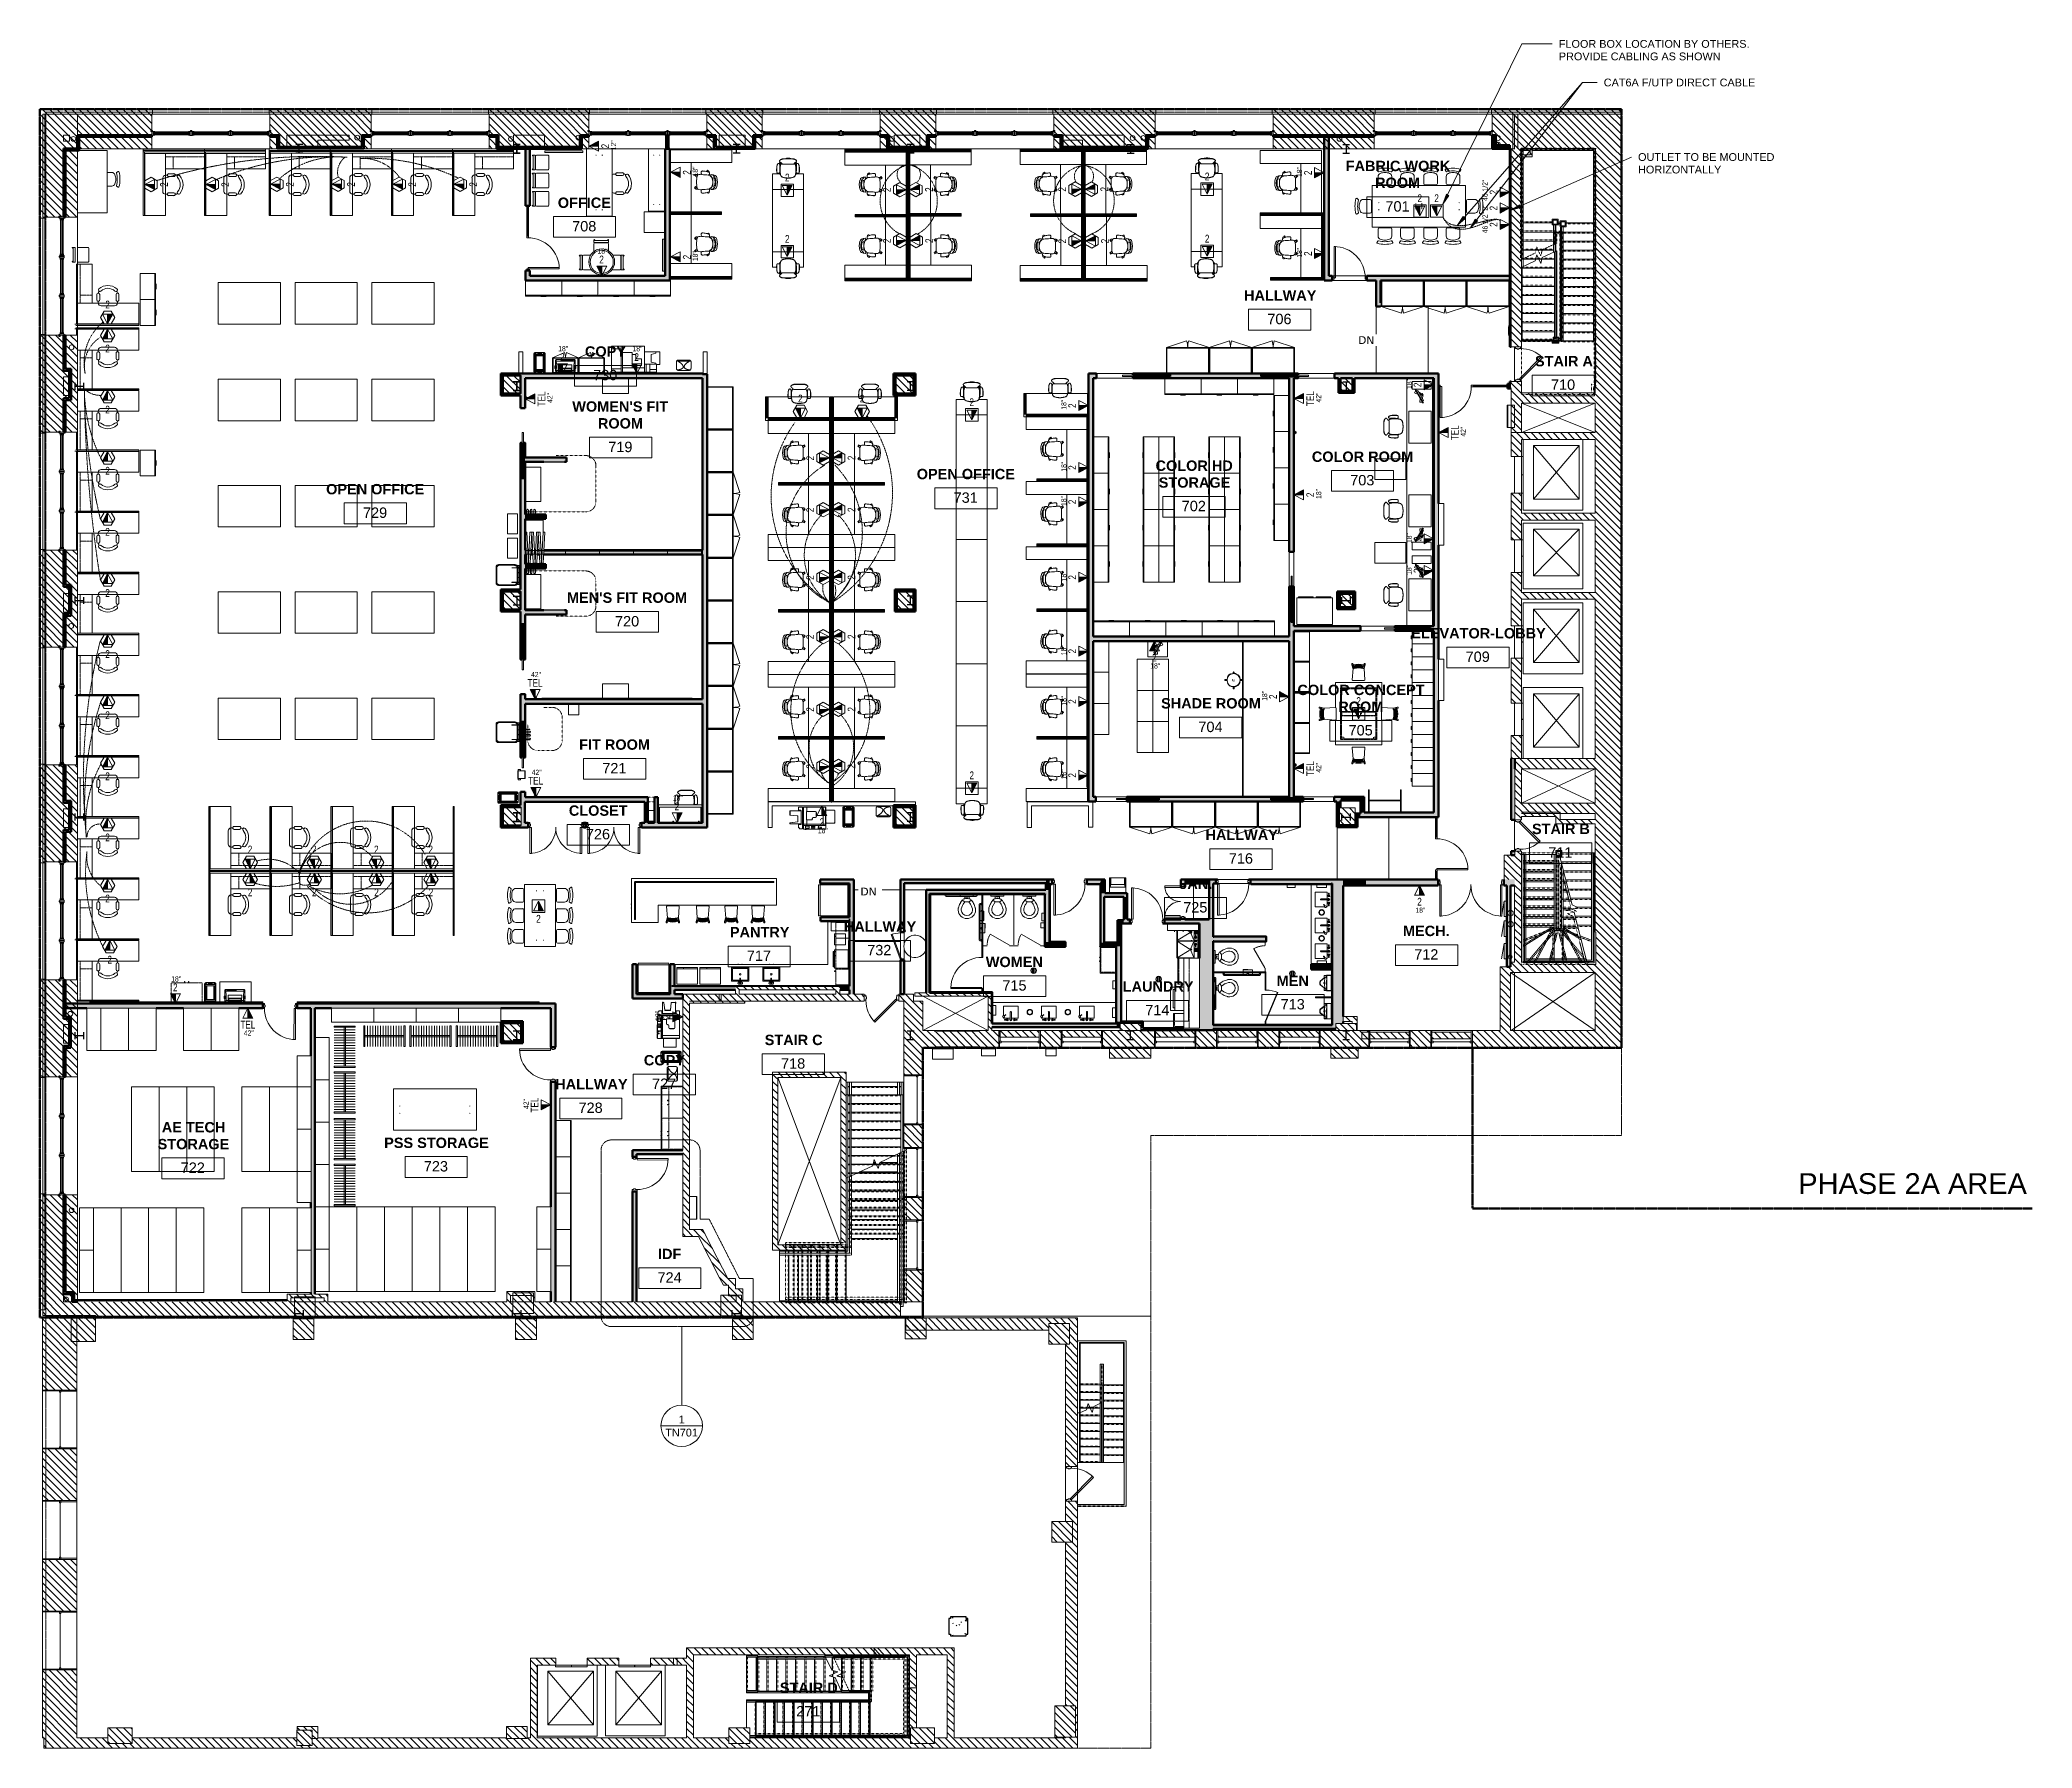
# Model space of a CAD drawing. Header units: inches. Extents: x -897 to 1409, y -1054 to 924.
import ezdxf

# ---------------------------------------------------------------- set-up
doc = ezdxf.new("R2010")
doc.units = ezdxf.units.IN
doc.header["$MEASUREMENT"] = 0
for name, pattern in [('Dash', [0.25, 0.125, -0.125]), ('Dash Dot 3_16_', [0.3125, 0.1875, -0.0625, 0, -0.0625]), ('Dash_2_', [0.25, 0.125, -0.125]), ('Double Dash 3_8_', [1, 0.375, -0.125, 0.125, -0.125, 0.125, -0.125]), ('Double Dash 3_8__2_', [1, 0.375, -0.125, 0.125, -0.125, 0.125, -0.125]), ('Hidden 1_8_', [0.1875, 0.125, -0.0625]), ('Overhead', [0.15625, 0.09375, -0.0625]), ('Overhead 1_16_', [0.101562, 0.0625, -0.039062]), ('Overhead 1_16__2_', [0.101562, 0.0625, -0.039062])]:
    doc.linetypes.add(name, pattern=pattern)
for name, color, linetype, lineweight in [('A-ANNO-NOTE', 131, 'Continuous', 9), ('A-ANNO-SYMB', 150, 'Continuous', 9), ('A-AREA-IDEN', 2, 'Continuous', 9), ('A-DETL', 90, 'Continuous', 13), ('A-DETL-GENF', 92, 'Continuous', 13), ('A-DETL-HDLN', 90, 'Hidden 1_8_', 9), ('A-DETL-THIN', 151, 'Continuous', 13), ('A-DOOR', 31, 'Continuous', 13), ('A-DOOR-FRAM', 31, 'Continuous', 20), ('A-FLOR', 192, 'Continuous', 13), ('A-FLOR-HRAL', 11, 'Continuous', 13), ('A-FLOR-HRAL-MBND', 5, 'Continuous', 13), ('A-FLOR-LEVL', 51, 'Continuous', 9), ('A-FLOR-LEVL-TEXT', 2, 'Continuous', 9), ('A-FLOR-OVHD', 1, 'Overhead 1_16__2_', 9), ('A-GENM', 13, 'Continuous', 9), ('A-GENM-HDLN', 13, 'Dash_2_', 9), ('A-GLAZ', 151, 'Continuous', 13), ('A-GLAZ-CURT', 52, 'Continuous', 9), ('A-GLAZ-CWMG', 51, 'Continuous', 9), ('A-WALL', 113, 'Continuous', 13), ('A-WALL-PATT', 111, 'Continuous', 13), ('C-PROP-LINE', 91, 'Double Dash 3_8_', 20), ('E-ELEC-EQPM', 71, 'Continuous', 9), ('G-ANNO-TEXT', 231, 'Continuous', 9), ('I-FURN', 30, 'Continuous', 9), ('I-FURN-HDLN', 30, 'Dash_2_', 9), ('I-FURN-PNLS', 30, 'Continuous', 9), ('I-WALL', 2, 'Continuous', 13), ('M-EQPM', 50, 'Continuous', 13), ('P-SANR-FIXT', 6, 'Continuous', 9), ('Q-CASE', 31, 'Continuous', 9), ('Q-CASE-HDLN', 31, 'Dash_2_', 9), ('Q-SPCQ', 91, 'Continuous', 13), ('S-COLS', 52, 'Continuous', 13), ('S-COLS-SYMB', 171, 'Continuous', 20), ('S-STRS', 31, 'Continuous', 13), ('S-STRS-MBND', 31, 'Continuous', 13)]:
    doc.layers.add(name, color=color, linetype=linetype, lineweight=lineweight)
doc.styles.add('Arial', font='arial.ttf', dxfattribs={"width": 0.75, "height": 9})
doc.styles.add('Arial_1', font='arial.ttf', dxfattribs={"width": 0.75, "height": 6})
doc.styles.add('Arial_2', font='arial.ttf', dxfattribs={"height": 9})
doc.styles.add('Arial_3', font='arial.ttf', dxfattribs={"height": 24})
doc.styles.add('Arial_4', font='arial.ttf', dxfattribs={"height": 12})
doc.styles.add('Arial_B', font='arialbd.ttf', dxfattribs={"height": 12})
doc.styles.add('Verdana', font='verdana.ttf', dxfattribs={"height": 9})
pattern_1 = [(135, (0, 0), (-4.24264, -4.24264), [])]
pattern_2 = [(45, (0, 0), (-8.4853, 8.4853), []), (135, (0, 0), (-8.4853, -8.4853), [])]

msp = doc.modelspace()

# ---------------------------------------------------------------- texts
at = {"layer": 'A-ANNO-NOTE', "attachment_point": 1, "rotation": 90}
for s, insert, char_height, width, style in [('2', (-247, 797.9), 9, 6.363, 'Arial'), ('12"', (-235.8, 795.8), 6, 11.363, 'Arial_1'), ('2', (-152.5, 767.4), 9, 6.363, 'Arial'), ('18"', (-141.2, 765.4), 6, 11.363, 'Arial_1'), ('18"', (558.2, 764.9), 6, 11.363, 'Arial_1'), ('2', (566.5, 767), 9, 6.363, 'Arial'), ('2', (-757.6, 753.4), 9, 6.363, 'Arial'), ('2', (-686.8, 753.4), 9, 6.363, 'Arial'), ('2', (-611.9, 753.6), 9, 6.363, 'Arial'), ('2', (-541.2, 753.6), 9, 6.363, 'Arial'), ('2', (-470.4, 753.6), 9, 6.363, 'Arial'), ('2', (-399.7, 753.6), 9, 6.363, 'Arial'), ('2', (79.1, 747.3), 9, 6.363, 'Arial'), ('2', (127.9, 747.6), 9, 6.363, 'Arial'), ('2', (282, 747.9), 9, 6.363, 'Arial'), ('2', (330.8, 748), 9, 6.363, 'Arial'), ('46 1/2"', (773, 737.1), 6, 24.543, 'Arial_1'), ('2', (781.3, 744.6), 9, 6.363, 'Arial'), ('46 1/2"', (773, 699.6), 6, 24.543, 'Arial_1'), ('2"', (773, 725.8), 6, 7.045, 'Arial_1'), ('2', (781.3, 726.1), 9, 6.363, 'Arial'), ('2', (79.1, 688.3), 9, 6.363, 'Arial'), ('2', (128.1, 688.4), 9, 6.363, 'Arial'), ('2', (282.1, 687.9), 9, 6.363, 'Arial'), ('2', (331.5, 688), 9, 6.363, 'Arial'), ('2', (781.3, 707.1), 9, 6.363, 'Arial'), ('2', (-152.5, 669.4), 9, 6.363, 'Arial'), ('18"', (-141.2, 667.4), 6, 11.363, 'Arial_1'), ('18"', (558.2, 671.4), 6, 11.363, 'Arial_1'), ('2', (566.5, 673.4), 9, 6.363, 'Arial'), ('TEL', (-320.7, 499.2), 9, 21.134, 'Arial'), ('42"', (-309.5, 503.2), 6, 11.363, 'Arial_1'), ('TEL', (569.1, 499.6), 9, 21.134, 'Arial'), ('42"', (580.4, 503.7), 6, 11.363, 'Arial_1'), ('18"', (685.1, 519.4), 6, 11.363, 'Arial_1'), ('2', (693.4, 521.5), 9, 6.363, 'Arial'), ('18"', (285.4, 495.4), 6, 11.363, 'Arial_1'), ('2', (293.7, 497.4), 9, 6.363, 'Arial'), ('TEL', (736.5, 460.1), 9, 21.134, 'Arial'), ('42"', (747.8, 464.2), 6, 11.363, 'Arial_1'), ('2', (-9.7, 436.8), 9, 6.363, 'Arial'), ('2', (38.2, 436.9), 9, 6.363, 'Arial'), ('18"', (285.4, 423.7), 6, 11.363, 'Arial_1'), ('2', (293.7, 425.8), 9, 6.363, 'Arial'), ('18"', (285.4, 384), 6, 11.363, 'Arial_1'), ('2', (569.1, 394.2), 9, 6.363, 'Arial'), ('18"', (580.4, 392.1), 6, 11.363, 'Arial_1'), ('2', (-9.7, 376.8), 9, 6.363, 'Arial'), ('2', (38.2, 376.9), 9, 6.363, 'Arial'), ('2', (293.7, 386), 9, 6.363, 'Arial'), ('18"', (685.1, 341), 6, 11.363, 'Arial_1'), ('2', (693.4, 343.1), 9, 6.363, 'Arial'), ('2', (-9.7, 298.4), 9, 6.363, 'Arial'), ('2', (38.2, 298.6), 9, 6.363, 'Arial'), ('18"', (285.4, 296.7), 6, 11.363, 'Arial_1'), ('2', (293.7, 298.7), 9, 6.363, 'Arial'), ('18"', (685.1, 304.2), 6, 11.363, 'Arial_1'), ('2', (693.4, 306.3), 9, 6.363, 'Arial'), ('2', (-9.7, 229.8), 9, 6.363, 'Arial'), ('2', (38.2, 229.9), 9, 6.363, 'Arial'), ('18"', (285.4, 211.2), 6, 11.363, 'Arial_1'), ('2', (293.7, 213.2), 9, 6.363, 'Arial'), ('18"', (285.4, 152.8), 6, 11.363, 'Arial_1'), ('18"', (517.8, 158.4), 6, 11.363, 'Arial_1'), ('2', (526, 160.5), 9, 6.363, 'Arial'), ('2', (-9.7, 145.8), 9, 6.363, 'Arial'), ('2', (38.2, 145.9), 9, 6.363, 'Arial'), ('2', (293.7, 154.9), 9, 6.363, 'Arial'), ('2', (-9.7, 79.8), 9, 6.363, 'Arial'), ('2', (38.2, 79.9), 9, 6.363, 'Arial'), ('18"', (285.4, 67.4), 6, 11.363, 'Arial_1'), ('2', (293.7, 69.5), 9, 6.363, 'Arial'), ('TEL', (569.1, 71.2), 9, 21.134, 'Arial'), ('42"', (580.4, 75.2), 6, 11.363, 'Arial_1'), ('18"', (-184.4, -212.2), 6, 11.363, 'Arial_1'), ('2', (-176.1, -210.1), 9, 6.363, 'Arial'), ('42"', (-337, -314.2), 6, 11.363, 'Arial_1'), ('TEL', (-328.7, -318.3), 9, 21.134, 'Arial')]:
    msp.add_mtext(s, dxfattribs=dict(at, insert=insert, char_height=char_height, width=width, style=style))
at = {"layer": 'A-ANNO-NOTE', "attachment_point": 1}
for s, insert, char_height, width, style in [('2', (-34.3, 768.6), 9, 6.363, 'Arial'), ('2', (451.7, 769.9), 9, 6.363, 'Arial'), ('2', (697.8, 744.7), 9, 6.363, 'Arial'), ('2', (717.3, 744.7), 9, 6.363, 'Arial'), ('2', (-34.3, 697.6), 9, 6.363, 'Arial'), ('2', (451.7, 697.9), 9, 6.363, 'Arial'), ('18"', (-251.3, 682), 6, 11.363, 'Arial_1'), ('2', (-249.3, 673.8), 9, 6.363, 'Arial'), ('2', (-821, 621.6), 9, 6.363, 'Arial'), ('2', (-821.1, 570.7), 9, 6.363, 'Arial'), ('18"', (-296.8, 569), 6, 11.363, 'Arial_1'), ('2', (-294.7, 560.8), 9, 6.363, 'Arial'), ('18"', (-210.8, 569), 6, 11.363, 'Arial_1'), ('2', (-208.7, 560.8), 9, 6.363, 'Arial'), ('2', (-19.2, 512.8), 9, 6.363, 'Arial'), ('2', (52.3, 512.8), 9, 6.363, 'Arial'), ('2', (179.2, 508.6), 9, 6.363, 'Arial'), ('2', (-821.1, 500), 9, 6.363, 'Arial'), ('2', (-821.1, 429.2), 9, 6.363, 'Arial'), ('2', (-821.1, 358.5), 9, 6.363, 'Arial'), ('2', (-821.1, 287.7), 9, 6.363, 'Arial'), ('2', (-821.1, 217), 9, 6.363, 'Arial'), ('2', (390.6, 213), 9, 6.363, 'Arial'), ('42"', (-328.3, 191.8), 6, 11.363, 'Arial_1'), ('18"', (388.5, 201.8), 6, 11.363, 'Arial_1'), ('TEL', (-332.3, 183.6), 9, 21.134, 'Arial'), ('2', (627, 162.6), 9, 6.363, 'Arial'), ('2', (-821.1, 146.2), 9, 6.363, 'Arial'), ('2', (-821.1, 75.5), 9, 6.363, 'Arial'), ('TEL', (-331.6, 70.3), 9, 21.134, 'Arial'), ('42"', (-327.5, 78.5), 6, 11.363, 'Arial_1'), ('2', (179.2, 76.6), 9, 6.363, 'Arial'), ('18"', (-164.1, 48.9), 6, 11.363, 'Arial_1'), ('2', (-162, 40.6), 9, 6.363, 'Arial'), ('2', (-821.1, 4.7), 9, 6.363, 'Arial'), ('18"', (3.7, 11.1), 6, 11.363, 'Arial_1'), ('2', (5.7, 22.4), 9, 6.363, 'Arial'), ('2', (-656.2, -9.3), 9, 6.363, 'Arial'), ('2', (-581.9, -9.3), 9, 6.363, 'Arial'), ('2', (-510, -9.3), 9, 6.363, 'Arial'), ('2', (-447, -9.3), 9, 6.363, 'Arial'), ('2', (-821.1, -66), 9, 6.363, 'Arial'), ('2', (-656.1, -58.9), 9, 6.363, 'Arial'), ('2', (-581.8, -58.9), 9, 6.363, 'Arial'), ('2', (-509.8, -58.9), 9, 6.363, 'Arial'), ('2', (-446.8, -58.9), 9, 6.363, 'Arial'), ('2', (-322.3, -89.5), 9, 6.363, 'Arial'), ('18"', (695.4, -81), 6, 11.363, 'Arial_1'), ('2', (697.5, -69.7), 9, 6.363, 'Arial'), ('2', (-818.6, -136.8), 9, 6.363, 'Arial'), ('18"', (-744.8, -160.6), 6, 11.363, 'Arial_1'), ('2', (-742.7, -168.9), 9, 6.363, 'Arial'), ('TEL', (-664.7, -212), 9, 21.134, 'Arial'), ('42"', (-660.7, -223.2), 6, 11.363, 'Arial_1')]:
    msp.add_mtext(s, dxfattribs=dict(at, insert=insert, char_height=char_height, width=width, style=style))
at = {"layer": 'A-ANNO-SYMB', "char_height": 9, "attachment_point": 1, "style": 'Arial_2'}
for s, insert, width in [('TN701', (-172.9, -684.3), 46.056), ('1', (-157.4, -669.1), 8.484)]:
    msp.add_mtext(s, dxfattribs=dict(at, insert=insert, width=width))
at = {"layer": 'A-AREA-IDEN', "char_height": 12, "attachment_point": 1}
for s, insert, width, style in [('FABRIC WORK', (614.7, 783.6), 145.743, 'Arial_B'), ('ROOM', (648.7, 764.1), 63.327, 'Arial_B'), ('OFFICE', (-297.3, 741), 74.538, 'Arial_B'), ('701', (660.7, 736.8), 33.633, 'Arial_4'), ('708', (-280.7, 713.8), 33.633, 'Arial_4'), ('HALLWAY', (497, 633.7), 99.687, 'Arial_B'), ('706', (524, 606.4), 33.633, 'Arial_4'), ('COPY', (-265.9, 568.8), 57.267, 'Arial_B'), ('STAIR A', (833.8, 557.6), 79.083, 'Arial_B'), ('730', (-256.4, 541.5), 33.633, 'Arial_4'), ('710', (852.3, 530.4), 33.633, 'Arial_4'), ("WOMEN'S FIT", (-280.6, 505.1), 135.441, 'Arial_B'), ('ROOM', (-250.9, 485.6), 63.327, 'Arial_B'), ('719', (-238.9, 458.3), 33.633, 'Arial_4'), ('COLOR ROOM', (575.5, 447), 142.107, 'Arial_B'), ('OPEN OFFICE', (118.2, 426.9), 137.865, 'Arial_B'), ('COLOR HD', (394.6, 436.6), 107.868, 'Arial_B'), ('STORAGE', (398.3, 417.1), 99.081, 'Arial_B'), ('703', (619.9, 419.8), 33.633, 'Arial_4'), ('OPEN OFFICE', (-565.5, 409.4), 137.865, 'Arial_B'), ('731', (160.9, 399.6), 33.633, 'Arial_4'), ('729', (-522.8, 382.2), 33.633, 'Arial_4'), ('702', (424.9, 389.9), 33.633, 'Arial_4'), ("MEN'S FIT ROOM", (-286.7, 283.8), 169.074, 'Arial_B'), ('720', (-231.1, 256.5), 33.633, 'Arial_4'), ('ELEVATOR-LOBBY', (690.7, 242.6), 186.648, 'Arial_B'), ('709', (753.5, 215.4), 33.633, 'Arial_4'), ('SHADE ROOM', (401, 161.5), 139.077, 'Arial_B'), ('COLOR CONCEPT', (558.9, 177), 177.558, 'Arial_B'), ('ROOM', (606.1, 157.5), 63.327, 'Arial_B'), ('704', (444.2, 134.2), 33.633, 'Arial_4'), ('705', (618, 130.3), 33.633, 'Arial_4'), ('FIT ROOM', (-272.6, 113.7), 99.384, 'Arial_B'), ('721', (-245.8, 86.4), 33.633, 'Arial_4'), ('CLOSET', (-284.5, 37.3), 82.113, 'Arial_B'), ('726', (-264.8, 10), 33.633, 'Arial_4'), ('HALLWAY', (452.4, 9.1), 99.687, 'Arial_B'), ('STAIR B', (830.3, 16.1), 79.992, 'Arial_B'), ('716', (479.4, -18.1), 33.633, 'Arial_4'), ('711', (849.2, -11.2), 33.633, 'Arial_4'), ('JAN.', (422.1, -47.5), 45.147, 'Arial_B'), ('725', (426.6, -74.7), 33.633, 'Arial_4'), ('PANTRY', (-98.1, -103.4), 81.81, 'Arial_B'), ('HALLWAY', (33.8, -96.9), 99.687, 'Arial_B'), ('MECH.', (681, -102), 65.751, 'Arial_B'), ('717', (-78.5, -130.7), 33.633, 'Arial_4'), ('732', (60.8, -124.2), 33.633, 'Arial_4'), ('WOMEN', (198.1, -137.9), 80.901, 'Arial_B'), ('712', (694, -129.2), 33.633, 'Arial_4'), ('MEN', (534.8, -159.7), 45.45, 'Arial_B'), ('715', (217.3, -165.1), 33.633, 'Arial_4'), ('LAUNDRY', (356.6, -166.3), 97.566, 'Arial_B'), ('714', (382.7, -193.6), 33.633, 'Arial_4'), ('713', (539.4, -186.9), 33.633, 'Arial_4'), ('STAIR C', (-57.8, -228.2), 79.992, 'Arial_B'), ('COPY', (-197.7, -251.7), 57.267, 'Arial_B'), ('718', (-38.9, -255.5), 33.633, 'Arial_4'), ('HALLWAY', (-300.3, -279.5), 99.687, 'Arial_B'), ('727', (-188.2, -278.9), 33.633, 'Arial_4'), ('728', (-273.3, -306.7), 33.633, 'Arial_4'), ('AE TECH', (-755.7, -329.3), 87.87, 'Arial_B'), ('STORAGE', (-760.5, -348.8), 99.081, 'Arial_B'), ('PSS STORAGE', (-498.3, -347.3), 145.743, 'Arial_B'), ('722', (-733.8, -376.1), 33.633, 'Arial_4'), ('723', (-452.4, -374.5), 33.633, 'Arial_4'), ('IDF', (-181.3, -476), 32.724, 'Arial_B'), ('724', (-181.9, -503.2), 33.633, 'Arial_4'), ('STAIR D', (-40.3, -978.2), 79.992, 'Arial_B'), ('271', (-21.4, -1005.4), 33.633, 'Arial_4')]:
    msp.add_mtext(s, dxfattribs=dict(at, insert=insert, width=width, style=style))
at = {"layer": 'G-ANNO-TEXT', "color": 7, "attachment_point": 1}
for s, insert, char_height, width, style in [('FLOOR BOX LOCATION BY OTHERS.', (861.4, 923.4), 9, 270.579, 'Arial_2'), ('PROVIDE CABLING AS SHOWN', (861.4, 908.9), 9, 230.28, 'Arial_2'), ('CAT6A F/UTP DIRECT CABLE', (913.4, 878.7), 9, 214.827, 'Arial_2'), ('OUTLET TO BE MOUNTED ', (953.1, 792.4), 9, 198.465, 'Arial_2'), ('HORIZONTALLY', (953.1, 777.9), 9, 117.867, 'Arial_2'), ('PHASE 2A AREA', (1138.6, -388.5), 24, 318.756, 'Arial_3')]:
    msp.add_mtext(s, dxfattribs=dict(at, insert=insert, char_height=char_height, width=width, style=style))

# ---------------------------------------------------------------- blocks, each defined once
blk = doc.blocks.new('W-Wide Flange-Column - W10X49-819827-7TH FLOOR TELECOM PLAN')
at = {"layer": 'S-COLS-SYMB', "color": 63, "lineweight": 25}
for p, q in [((-4.01, 5.05), (4.01, 5.05)), ((0, 5.05), (0, -5.05)), ((-4.01, -5.05), (4.01, -5.05))]:
    blk.add_line(p, q, dxfattribs=at)
blk = doc.blocks.new('5649_structural model_2019_rvt-1-7TH FLOOR TELECOM PLAN')
at = {"color": 123, "lineweight": 13}
for p, rotation in [((-596.6, 797.4), 180), ((-344.8, 797.4), 180), ((-90.3, 797.4), 180), ((111.1, 797.4), 180), ((-850.9, 522.5), 89.9999999999999), ((-344.8, 522.5), 180), ((111.1, 522.5), 180), ((-850.9, 274.5), 89.9999999999999), ((111.1, 274.5), 180), ((615.2, 274.5), 89.9999999999999), ((-850.9, 23.8), 89.9999999999999), ((-344.8, 23.8), 180), ((111.1, 23.8), 180), ((615.2, 23.8), 89.9999999999999), ((-850.9, -229.2), 89.9999999999999), ((-344.8, -229.2), 180), ((111.1, -229.2), 180), ((365.7, -229.2), 180), ((615.2, -229.2), 180), ((-596.6, -551.1), 89.9999999999999), ((-344.8, -551.1), 89.9999999999999), ((-90.3, -551.1), 89.9999999999999)]:
    blk.add_blockref('W-Wide Flange-Column - W10X49-819827-7TH FLOOR TELECOM PLAN', p, dxfattribs=dict(at, rotation=rotation))
for p in [(-344.8, 797.4), (365.7, 797.4), (615.2, 797.4), (-344.8, 522.5), (615.2, 522.5), (-344.8, 274.5), (-344.8, 23.8)]:
    blk.add_blockref('W-Wide Flange-Column - W10X49-819827-7TH FLOOR TELECOM PLAN', p, dxfattribs=at)
blk = doc.blocks.new('Floor Plan - Callout Head-55151-7TH FLOOR TELECOM PLAN')
at = {"layer": 'A-ANNO-SYMB'}
blk.add_line((-0.25, 0), (0.25, 0), dxfattribs=at)
for start, end in [(360, 180), (180, 360)]:
    blk.add_arc((0, 0), 0.25, start, end, dxfattribs=at)
blk = doc.blocks.new('Room Tag - Room Tag-84095-7TH FLOOR TELECOM PLAN')
at = {"layer": 'A-AREA-IDEN'}
for p, q in [((-0.375, -0.0625), (-0.375, -0.3125)), ((-0.375, -0.0625), (0.375, -0.0625)), ((0.375, -0.0625), (0.375, -0.3125)), ((-0.375, -0.3125), (0.375, -0.3125))]:
    blk.add_line(p, q, dxfattribs=at)
blk = doc.blocks.new('Double Hung - 68_ x 80_-826502-7TH FLOOR TELECOM PLAN')
at = {"layer": 'A-GLAZ', "color": 133, "lineweight": 20}
for p, q in [((-34, 20), (-33.25, 20)), ((-33.25, -1.5), (-33.25, 20)), ((-33.25, 0.25), (-33.25, -1.5)), ((-33.25, 0.25), (-31.5, 0.25)), ((-31.5, 0.25), (-31.5, -1.5)), ((31.5, 0.25), (31.5, -1.5)), ((33.25, 0.25), (31.5, 0.25)), ((33.25, -1.5), (33.25, 20)), ((34, 20), (33.25, 20)), ((33.25, 0.25), (33.25, -1.5)), ((-32.75, -20), (-34, -20)), ((-33.25, -1.5), (-31.5, -1.5)), ((-33.25, -1.5), (-32.75, -1.5)), ((-32.75, -20), (-32.75, -1.5)), ((-31.5, -0.625), (31.5, -0.625)), ((33.25, -1.5), (31.5, -1.5)), ((32.75, -1.5), (33.25, -1.5)), ((32.75, -1.5), (32.75, -20)), ((32.75, -20), (34, -20))]:
    blk.add_line(p, q, dxfattribs=at)
blk = doc.blocks.new('Concrete-Square-Column - 18 x 18-3368440-7TH FLOOR TELECOM PLAN')
at = {"layer": 'S-COLS', "lineweight": 9}
h = blk.add_hatch(dxfattribs=at)
h.set_pattern_fill('FP_2', color=53, style=0, pattern_type=2)
h.set_pattern_definition([(135, (590.477, 1042.119), (-4.24264, -4.24264), [])])
h.paths.add_polyline_path([(9, -9), (9, 9), (-9, 9), (-9, -9)], flags=0)
at = {"layer": 'S-COLS', "color": 133, "lineweight": 20}
for p, q in [((9, 9), (-9, 9)), ((-9, 9), (-9, -9)), ((9, -9), (9, 9)), ((-9, -9), (9, -9))]:
    blk.add_line(p, q, dxfattribs=at)
blk = doc.blocks.new('Concrete-Square-Column - 14 x 24-3368441-7TH FLOOR TELECOM PLAN')
at = {"layer": 'S-COLS', "lineweight": 9}
h = blk.add_hatch(dxfattribs=at)
h.set_pattern_fill('FP_3', color=53, style=0, pattern_type=2)
h.set_pattern_definition([(45, (1036.119, -344.82), (-4.24264, 4.24264), [])])
h.paths.add_polyline_path([(-7, -12), (7, -12), (7, 12), (-7, 12)], flags=0)
at = {"layer": 'S-COLS', "color": 133, "lineweight": 20}
for p, q in [((7, 12), (-7, 12)), ((-7, 12), (-7, -12)), ((7, -12), (7, 12)), ((-7, -12), (7, -12))]:
    blk.add_line(p, q, dxfattribs=at)
blk = doc.blocks.new('Concrete-Square-Column - 18 x 24-3368431-7TH FLOOR TELECOM PLAN')
at = {"layer": 'S-COLS', "lineweight": 9}
h = blk.add_hatch(dxfattribs=at)
h.set_pattern_fill('FP_4', color=53, style=0, pattern_type=2)
h.set_pattern_definition([(45, (1039.619, -87.227), (-4.24264, 4.24264), [])])
h.paths.add_polyline_path([(-9, -12), (9, -12), (9, 12), (-9, 12), (-9, -6)], flags=0)
at = {"layer": 'S-COLS', "color": 133, "lineweight": 20}
for p, q in [((9, 12), (-9, 12)), ((-9, 12), (-9, -12)), ((9, -12), (9, 12)), ((-9, -12), (9, -12))]:
    blk.add_line(p, q, dxfattribs=at)
blk = doc.blocks.new('Concrete-Square-Column - 18 x 28-3368442-7TH FLOOR TELECOM PLAN')
at = {"layer": 'S-COLS', "lineweight": 9}
h = blk.add_hatch(dxfattribs=at)
h.set_pattern_fill('FP_5', color=53, style=0, pattern_type=2)
h.set_pattern_definition([(45, (1039.619, 124.898), (-4.24264, 4.24264), [])])
h.paths.add_polyline_path([(-9, -12), (-9, -14), (9, -14), (9, 14), (-9, 14), (-9, 7.8)], flags=0)
at = {"layer": 'S-COLS', "color": 133, "lineweight": 20}
for p, q in [((9, 14), (-9, 14)), ((-9, 14), (-9, -14)), ((9, -14), (9, 14)), ((-9, -14), (9, -14))]:
    blk.add_line(p, q, dxfattribs=at)
blk = doc.blocks.new('Concrete-Square-Column - 18 x 28-3368443-7TH FLOOR TELECOM PLAN')
at = {"layer": 'S-COLS', "lineweight": 9}
h = blk.add_hatch(dxfattribs=at)
h.set_pattern_fill('FP_6', color=53, style=0, pattern_type=2)
h.set_pattern_definition([(45, (1039.619, -803.977), (-4.24264, 4.24264), [])])
h.paths.add_polyline_path([(-9, -14), (9, -14), (9, 14), (-9, 14)], flags=0)
at = {"layer": 'S-COLS', "color": 133, "lineweight": 20}
for p, q in [((9, 14), (-9, 14)), ((-9, 14), (-9, -14)), ((9, -14), (9, 14)), ((-9, -14), (9, -14))]:
    blk.add_line(p, q, dxfattribs=at)
blk = doc.blocks.new('Concrete-Square-Column - 24 x 24-3368445-7TH FLOOR TELECOM PLAN')
at = {"layer": 'S-COLS', "lineweight": 9}
h = blk.add_hatch(dxfattribs=at)
h.set_pattern_fill('FP_7', color=53, style=0, pattern_type=2)
h.set_pattern_definition([(45, (574.619, 282.898), (-4.24264, 4.24264), [])])
h.paths.add_polyline_path([(-12, -12), (12, -12), (12, 12), (-12, 12)], flags=0)
at = {"layer": 'S-COLS', "color": 133, "lineweight": 20}
for p, q in [((12, 12), (-12, 12)), ((-12, 12), (-12, -12)), ((12, -12), (12, 12)), ((-12, -12), (12, -12))]:
    blk.add_line(p, q, dxfattribs=at)
blk = doc.blocks.new('Concrete-Square-Column - 36 x 24-3368446-7TH FLOOR TELECOM PLAN')
at = {"layer": 'S-COLS', "lineweight": 9}
h = blk.add_hatch(dxfattribs=at)
h.set_pattern_fill('FP_8', color=53, style=0, pattern_type=2)
h.set_pattern_definition([(45, (1023.244, 290.023), (-4.24264, 4.24264), [])])
h.paths.add_polyline_path([(-18, -12), (18, -12), (18, 12), (-18, 12)], flags=0)
at = {"layer": 'S-COLS', "color": 133, "lineweight": 20}
for p, q in [((18, 12), (-18, 12)), ((-18, 12), (-18, -12)), ((18, -12), (18, 12)), ((-18, -12), (18, -12))]:
    blk.add_line(p, q, dxfattribs=at)
blk = doc.blocks.new('Elevator Door-Center - 36_ x 84_-830902-7TH FLOOR TELECOM PLAN')
at = {"layer": 'Q-SPCQ', "lineweight": 9}
for p, q in [((-22.2, -4), (-4, -4)), ((-22.2, -4), (-22.2, -6)), ((-4, -6), (-22.2, -6)), ((-4, -6), (-4, -4)), ((-3.8, -4), (14.3, -4)), ((-3.8, -6), (-3.8, -4)), ((14.3, -6), (-3.8, -6)), ((14.3, -4), (14.3, -6))]:
    blk.add_line(p, q, dxfattribs=at)
blk = doc.blocks.new('Elevator Door-Center - 36_ x 84_-830941-7TH FLOOR TELECOM PLAN')
at = {"layer": 'Q-SPCQ', "lineweight": 9}
for p, q in [((-22.2, 6), (-4, 6)), ((-22.2, 6), (-22.2, 4)), ((-4, 4), (-22.2, 4)), ((-4, 4), (-4, 6)), ((-3.8, 6), (14.3, 6)), ((-3.8, 4), (-3.8, 6)), ((14.3, 4), (-3.8, 4)), ((14.3, 6), (14.3, 4))]:
    blk.add_line(p, q, dxfattribs=at)
blk = doc.blocks.new('Railing - Railing-855157-7TH FLOOR TELECOM PLAN')
at = {"layer": 'A-FLOR-HRAL', "color": 53, "lineweight": 9}
for p, q in [((40.3, -283.1), (40.3, -297.9)), ((42.7, -283.1), (42.7, -297.9)), ((42.7, -391.2), (42.7, -464.1)), ((40.3, -392.3), (40.3, -464.1)), ((-40.7, -483.3), (-40.7, -480.9)), ((36.3, -480.9), (-40.7, -480.9)), ((36.3, -483.3), (-40.7, -483.3)), ((41.5, -480.9), (36.3, -480.9)), ((41.5, -483.3), (36.3, -483.3)), ((40.3, -464.1), (40.3, -480.9)), ((42.7, -464.1), (42.7, -483.3))]:
    blk.add_line(p, q, dxfattribs=at)
blk = doc.blocks.new('Railing - Railing-855161-7TH FLOOR TELECOM PLAN')
at = {"layer": 'A-FLOR-HRAL', "color": 53, "lineweight": 9}
for p, q in [((95.8, -283.1), (95.8, -297.9)), ((98.2, -283.1), (98.2, -297.9)), ((95.8, -366.4), (95.8, -464.1)), ((98.2, -365.3), (98.2, -464.1)), ((95.8, -464.1), (95.8, -536.4)), ((98.2, -464.1), (98.2, -537.6)), ((-40.7, -537.6), (-40.7, -536.4)), ((36.3, -536.4), (-40.7, -536.4)), ((47.3, -536.4), (36.3, -536.4)), ((95.8, -536.4), (47.3, -536.4))]:
    blk.add_line(p, q, dxfattribs=at)
blk = doc.blocks.new('Railing - Railing-855383-7TH FLOOR TELECOM PLAN')
at = {"layer": 'A-FLOR-HRAL', "color": 53, "lineweight": 9}
for p, q in [((40.6, -297.9), (42.4, -297.9)), ((40.6, -297.9), (40.6, -392.1)), ((42.4, -297.9), (42.4, -391.3)), ((40.6, -392.1), (42.4, -391.3))]:
    blk.add_line(p, q, dxfattribs=at)
at = {"layer": 'A-FLOR-HRAL-MBND', "color": 53, "linetype": 'Overhead 1_16_', "lineweight": 9}
for p, q in [((42.4, -391.3), (42.4, -457.9)), ((40.6, -392.1), (40.6, -457.9)), ((40.6, -457.9), (40.6, -473)), ((42.4, -457.9), (42.4, -474.7)), ((-33.7, -474.7), (-33.7, -473)), ((36.3, -473), (-33.7, -473)), ((36.3, -474.7), (-33.7, -474.7)), ((41.5, -473), (36.3, -473)), ((41.5, -474.7), (36.3, -474.7))]:
    blk.add_line(p, q, dxfattribs=at)
blk = doc.blocks.new('Railing - Railing-855387-7TH FLOOR TELECOM PLAN')
at = {"layer": 'A-FLOR-HRAL', "color": 53, "lineweight": 9}
for p, q in [((99.8, -297.9), (102.2, -297.9)), ((99.8, -297.9), (99.8, -364.6)), ((102.2, -297.9), (102.2, -363.4)), ((99.8, -364.6), (102.2, -363.4))]:
    blk.add_line(p, q, dxfattribs=at)
at = {"layer": 'A-FLOR-HRAL-MBND', "color": 53, "linetype": 'Overhead 1_16_', "lineweight": 9}
for p, q in [((99.8, -364.6), (99.8, -457.9)), ((102.2, -363.4), (102.2, -457.9)), ((99.8, -457.9), (99.8, -532.2)), ((102.2, -457.9), (102.2, -534.6)), ((-33.7, -534.6), (-33.7, -532.2)), ((36.3, -532.2), (-33.7, -532.2)), ((36.3, -534.6), (-33.7, -534.6)), ((46.3, -532.2), (36.3, -532.2)), ((46.3, -534.6), (36.3, -534.6)), ((99.8, -532.2), (46.3, -532.2)), ((102.2, -534.6), (46.3, -534.6))]:
    blk.add_line(p, q, dxfattribs=at)
blk = doc.blocks.new('Concrete-Square-Column - 24 x 24-3368432-7TH FLOOR TELECOM PLAN')
at = {"layer": 'S-COLS', "lineweight": 9}
h = blk.add_hatch(dxfattribs=at)
h.set_pattern_fill('FP_9', color=53, style=0, pattern_type=2)
h.set_pattern_definition([(45, (803.744, 286.398), (-4.24264, 4.24264), [])])
h.paths.add_polyline_path([(-12, -12), (12, -12), (12, 12), (-12, 12)], flags=0)
at = {"layer": 'S-COLS', "color": 133, "lineweight": 20}
for p, q in [((12, 12), (-12, 12)), ((-12, 12), (-12, -12)), ((12, -12), (12, 12)), ((-12, -12), (12, -12))]:
    blk.add_line(p, q, dxfattribs=at)
blk = doc.blocks.new('Single-HM Frame - Stair Exst_ 36_-1031092-7TH FLOOR TELECOM PLAN')
at = {"layer": 'A-DOOR', "color": 53, "lineweight": 9}
for p, q in [((-18, 2.9), (7.5, 28.3)), ((8.7, 27.1), (-16.8, 1.6)), ((7.5, 28.3), (8.7, 27.1)), ((-16.8, 1.6), (-18, 2.9))]:
    blk.add_line(p, q, dxfattribs=at)
blk.add_arc((-18, 2.9), 36, 360, 44.99, dxfattribs=at)
at = {"layer": 'A-DOOR-FRAM', "color": 133}
for p, q in [((-20, 2.9), (-18, 2.9)), ((-18, 2.9), (-18, 1.1)), ((-18, 1.1), (-17.3, 1.1)), ((-17.3, 1.1), (-17.3, -1.1)), ((17.2, 1.1), (17.2, -1.1)), ((18, 1.1), (17.2, 1.1)), ((18, 2.9), (18, 1.1)), ((20, 2.9), (18, 2.9)), ((-18, -2.9), (-20, -2.9)), ((-18, -1.1), (-18, -2.9)), ((-17.3, -1.1), (-18, -1.1)), ((17.2, -1.1), (18, -1.1)), ((18, -1.1), (18, -2.9)), ((18, -2.9), (20, -2.9))]:
    blk.add_line(p, q, dxfattribs=at)
blk = doc.blocks.new('Single-HM Frame - Stair Exst_ 32_-1142600-7TH FLOOR TELECOM PLAN')
at = {"layer": 'A-DOOR', "color": 53, "lineweight": 9}
for p, q in [((-16, 2.9), (6.6, 25.5)), ((7.9, 24.3), (-14.8, 1.6)), ((6.6, 25.5), (7.9, 24.3)), ((-14.8, 1.6), (-16, 2.9))]:
    blk.add_line(p, q, dxfattribs=at)
blk.add_arc((-16, 2.9), 32, 360, 44.99, dxfattribs=at)
at = {"layer": 'A-DOOR-FRAM', "color": 133}
for p, q in [((-18, 2.9), (-16, 2.9)), ((-16, 2.9), (-16, 1.1)), ((-16, 1.1), (-15.3, 1.1)), ((-15.3, 1.1), (-15.3, -1.1)), ((15.2, 1.1), (15.2, -1.1)), ((16, 1.1), (15.2, 1.1)), ((16, 2.9), (16, 1.1)), ((18, 2.9), (16, 2.9)), ((-16, -2.9), (-18, -2.9)), ((-16, -1.1), (-16, -2.9)), ((-15.3, -1.1), (-16, -1.1)), ((15.2, -1.1), (16, -1.1)), ((16, -1.1), (16, -2.9)), ((16, -2.9), (18, -2.9))]:
    blk.add_line(p, q, dxfattribs=at)
blk = doc.blocks.new('Single-HM Frame - Stair Exst_ 36_-989163-7TH FLOOR TELECOM PLAN')
at = {"layer": 'A-DOOR', "color": 53, "lineweight": 9}
for p, q in [((-16.8, -1.6), (-18, -2.9)), ((-18, -2.9), (7.5, -28.3)), ((8.7, -27.1), (-16.8, -1.6)), ((7.5, -28.3), (8.7, -27.1))]:
    blk.add_line(p, q, dxfattribs=at)
blk.add_arc((-18, -2.9), 36, 315.01, 0, dxfattribs=at)
at = {"layer": 'A-DOOR-FRAM', "color": 133}
for p, q in [((-18, 2.9), (-20, 2.9)), ((-18, 1.1), (-18, 2.9)), ((-17.3, 1.1), (-18, 1.1)), ((-17.3, -1.1), (-17.3, 1.1)), ((17.2, 1.1), (18, 1.1)), ((17.2, -1.1), (17.2, 1.1)), ((18, 2.9), (20, 2.9)), ((18, 1.1), (18, 2.9)), ((-20, -2.9), (-18, -2.9)), ((-18, -1.1), (-17.3, -1.1)), ((-18, -2.9), (-18, -1.1)), ((18, -1.1), (17.2, -1.1)), ((18, -2.9), (18, -1.1)), ((20, -2.9), (18, -2.9))]:
    blk.add_line(p, q, dxfattribs=at)
blk = doc.blocks.new('Elevator Door-Center - 42_ x 84_-1054019-7TH FLOOR TELECOM PLAN')
at = {"layer": 'Q-SPCQ', "lineweight": 9}
for p, q in [((-25.2, -6), (-4, -6)), ((-25.2, -6), (-25.2, -8)), ((-4, -8), (-4, -6)), ((-3.8, -6), (17.3, -6)), ((-3.8, -8), (-3.8, -6)), ((17.3, -6), (17.3, -8))]:
    blk.add_line(p, q, dxfattribs=at)
blk = doc.blocks.new('Elevator Door-Center - 37_ x 84_-1054138-7TH FLOOR TELECOM PLAN')
at = {"layer": 'Q-SPCQ', "lineweight": 9}
for p, q in [((-22.7, 8), (-22.7, 6)), ((-4, 6), (-22.7, 6)), ((-4, 6), (-4, 8)), ((-3.8, 6), (-3.8, 8)), ((14.8, 6), (-3.8, 6)), ((14.8, 8), (14.8, 6))]:
    blk.add_line(p, q, dxfattribs=at)
blk = doc.blocks.new('Elevator-Traction-Schindler-3300MRL-Side_Door - 2500 LBS-1057707-7TH FLOOR TELECOM PLAN')
at = {"layer": 'A-DETL-GENF', "color": 53, "lineweight": 9}
for p, q in [((-31, -26.4375), (31, 26.4375)), ((-31, 26.4375), (31, -26.4375))]:
    blk.add_line(p, q, dxfattribs=at)
at = {"layer": 'Q-SPCQ', "color": 53, "lineweight": 9}
for p, q in [((-38.07874, 30.524114), (-38.07874, -38.475886)), ((43.92126, 30.524114), (-38.07874, 30.524114)), ((31, 26.4375), (-31, 26.4375)), ((-31, 26.4375), (-31, -26.4375)), ((31, -26.4375), (31, 26.4375)), ((43.92126, -38.475886), (43.92126, 30.524114)), ((-38.07874, -38.475886), (43.92126, -38.475886)), ((-31, -26.4375), (31, -26.4375))]:
    blk.add_line(p, q, dxfattribs=at)
blk = doc.blocks.new('Elevator-Traction-Schindler-3300MRL-Side_Door - 2500 LBS 2-1058248-7TH FLOOR TELECOM PLAN')
at = {"layer": 'A-DETL-GENF', "color": 53, "lineweight": 9}
for p, q in [((-27, -26.4375), (27, 26.4375)), ((-27, 26.4375), (27, -26.4375))]:
    blk.add_line(p, q, dxfattribs=at)
at = {"layer": 'Q-SPCQ', "color": 53, "lineweight": 9}
for p, q in [((-34.07874, 30.524114), (-34.07874, -38.475886)), ((41.92126, 30.524114), (-34.07874, 30.524114)), ((27, 26.4375), (-27, 26.4375)), ((-27, 26.4375), (-27, -26.4375)), ((27, -26.4375), (27, 26.4375)), ((41.92126, -38.475886), (41.92126, 30.524114)), ((-34.07874, -38.475886), (41.92126, -38.475886)), ((-27, -26.4375), (27, -26.4375))]:
    blk.add_line(p, q, dxfattribs=at)
blk = doc.blocks.new('Double Hung - 48_ x 88_-2956991-7TH FLOOR TELECOM PLAN')
at = {"layer": 'A-GLAZ', "color": 133, "lineweight": 20}
for p, q in [((-22.75, 10), (-24, 10)), ((-22.75, 10), (-22.75, -2.5)), ((22.75, 10), (24, 10)), ((22.75, -2.5), (22.75, 10)), ((-24, -10), (-23.25, -10)), ((-23.25, -2.5), (-21.5, -2.5)), ((-23.25, -4.25), (-23.25, -2.5)), ((-23.25, -2.5), (-22.75, -2.5)), ((-23.25, -2.5), (-23.25, -10)), ((-23.25, -4.25), (-21.5, -4.25)), ((-21.5, -4.25), (-21.5, -2.5)), ((-21.5, -3.375), (21.5, -3.375)), ((21.5, -4.25), (21.5, -2.5)), ((23.25, -2.5), (21.5, -2.5)), ((23.25, -4.25), (21.5, -4.25)), ((22.75, -2.5), (23.25, -2.5)), ((23.25, -4.25), (23.25, -2.5)), ((23.25, -2.5), (23.25, -10)), ((24, -10), (23.25, -10))]:
    blk.add_line(p, q, dxfattribs=at)
blk = doc.blocks.new('Double Hung - 58_ x 92_-1085034-7TH FLOOR TELECOM PLAN')
at = {"layer": 'A-GLAZ', "color": 133, "lineweight": 20}
for p, q in [((-29, 11), (-28.25, 11)), ((-28.25, 3.5), (-28.25, 11)), ((-28.25, 5.25), (-28.25, 3.5)), ((-28.25, 5.25), (-26.5, 5.25)), ((-28.25, 3.5), (-26.5, 3.5)), ((-28.25, 3.5), (-27.75, 3.5)), ((-27.75, -11), (-27.75, 3.5)), ((-26.5, 5.25), (-26.5, 3.5)), ((-26.5, 4.375), (26.5, 4.375)), ((26.5, 5.25), (26.5, 3.5)), ((28.25, 5.25), (26.5, 5.25)), ((28.25, 3.5), (26.5, 3.5)), ((27.75, 3.5), (28.25, 3.5)), ((27.75, 3.5), (27.75, -11)), ((28.25, 3.5), (28.25, 11)), ((29, 11), (28.25, 11)), ((28.25, 5.25), (28.25, 3.5)), ((-27.75, -11), (-29, -11)), ((27.75, -11), (29, -11))]:
    blk.add_line(p, q, dxfattribs=at)
blk = doc.blocks.new('Railing - 6 1_4_-1312259-7TH FLOOR TELECOM PLAN')
at = {"layer": 'A-FLOR-HRAL', "color": 53, "lineweight": 9}
for p, q in [((3.375, 3.375), (-3.375, 3.375)), ((-3.375, -3.375), (-3.375, 3.375)), ((2.375, 2.375), (-2.375, 2.375)), ((-2.375, 2.375), (-2.375, -2.375)), ((2.375, -2.375), (2.375, 2.375)), ((3.375, 3.375), (3.375, -3.375)), ((3.375, -3.375), (-3.375, -3.375)), ((-2.375, -2.375), (2.375, -2.375))]:
    blk.add_line(p, q, dxfattribs=at)
blk = doc.blocks.new('Railing - Railing-1085655-7TH FLOOR TELECOM PLAN')
at = {"layer": 'A-FLOR-HRAL', "color": 53, "lineweight": 9}
for p in [(862.5, -21.7), (863.3, -21.7)]:
    blk.add_line(p, (863.3, -24.9), dxfattribs=at)
at = {"layer": 'A-FLOR-HRAL-MBND', "color": 53, "linetype": 'Overhead 1_16_', "lineweight": 9}
for p, q in [((859.3, -17.5), (861.1, -17.5)), ((859.3, -105.7), (859.3, -17.5)), ((861.1, -104.9), (861.1, -17.5)), ((861.5, -27), (861.5, -104.9)), ((863.3, -33.9), (863.3, -105.7)), ((863.3, -105.7), (859.3, -105.7))]:
    blk.add_line(p, q, dxfattribs=at)
blk.add_blockref('Railing - 6 1_4_-1312259-7TH FLOOR TELECOM PLAN', (861.4, -18.3))
blk = doc.blocks.new('Railing - Railing-1085659-7TH FLOOR TELECOM PLAN')
at = {"layer": 'A-FLOR-HRAL', "color": 53, "lineweight": 9}
for p, q in [((899.3, -17.5), (901, -17.5)), ((899.3, -17.5), (899.3, -136.1)), ((901, -17.5), (901, -136.1)), ((899.3, -136.1), (899.3, -141.7)), ((901, -136.1), (901, -143.5)), ((893.2, -141.7), (893.6, -143.5)), ((899.3, -141.7), (893.2, -141.7)), ((901, -143.5), (893.6, -143.5))]:
    blk.add_line(p, q, dxfattribs=at)
at = {"layer": 'A-FLOR-HRAL-MBND', "color": 53, "linetype": 'Overhead 1_16_', "lineweight": 9}
for p, q in [((821.6, -17.5), (823.3, -17.5)), ((821.6, -136.1), (821.6, -17.5)), ((823.3, -136.1), (823.3, -17.5)), ((821.6, -143.5), (821.6, -136.1)), ((823.3, -141.7), (823.3, -136.1)), ((835.8, -143.5), (821.6, -143.5)), ((835.8, -141.7), (823.3, -141.7)), ((886.8, -141.7), (835.8, -141.7)), ((886.8, -143.5), (835.8, -143.5)), ((890.9, -141.7), (886.8, -141.7)), ((891.3, -143.5), (886.8, -143.5))]:
    blk.add_line(p, q, dxfattribs=at)
blk = doc.blocks.new('Fire Hose Cabinet - Existing Cabinet-3487102-7TH FLOOR TELECOM PLAN')
at = {"layer": 'Q-SPCQ', "color": 53, "lineweight": 9}
for p, q in [((-17.3, 4), (-17.3, 12.4)), ((-17.3, 12.4), (8.7, 12.4)), ((-17.3, 11.9), (8.7, 11.9)), ((8.7, 4), (-17.3, 4)), ((8.7, 12.4), (8.7, 4))]:
    blk.add_line(p, q, dxfattribs=at)
blk = doc.blocks.new('Railing - 6 1_4_-1144421-7TH FLOOR TELECOM PLAN')
at = {"layer": 'A-FLOR-HRAL', "color": 53, "lineweight": 9}
for p, q in [((3.375, 3.375), (-3.375, 3.375)), ((-3.375, -3.375), (-3.375, 3.375)), ((2.375, 2.375), (-2.375, 2.375)), ((-2.375, 2.375), (-2.375, -2.375)), ((2.375, -2.375), (2.375, 2.375)), ((3.375, 3.375), (3.375, -3.375)), ((3.375, -3.375), (-3.375, -3.375)), ((-2.375, -2.375), (2.375, -2.375))]:
    blk.add_line(p, q, dxfattribs=at)
blk = doc.blocks.new('Railing - Railing-1143771-7TH FLOOR TELECOM PLAN')
at = {"layer": 'A-FLOR-HRAL', "color": 53, "lineweight": 9}
for p, q in [((858, 678.9), (856.3, 678.1)), ((856.3, 579.3), (856.3, 678.1)), ((858, 579.3), (858, 678.9))]:
    blk.add_line(p, q, dxfattribs=at)
at = {"layer": 'A-FLOR-HRAL-MBND', "color": 53, "linetype": 'Overhead 1_16_', "lineweight": 9}
for p, q in [((856.3, 702), (865.3, 702)), ((856.3, 687.1), (856.3, 702)), ((858, 700.3), (863.5, 700.3)), ((858, 687.9), (858, 700.3)), ((863.5, 700.3), (863.5, 576)), ((865.3, 702), (865.3, 574.3)), ((818.1, 574.3), (818.1, 576)), ((863.5, 576), (818.1, 576)), ((865.3, 574.3), (818.1, 574.3))]:
    blk.add_line(p, q, dxfattribs=at)
at = {"rotation": 180}
blk.add_blockref('Railing - 6 1_4_-1144421-7TH FLOOR TELECOM PLAN', (858.1, 575.9), dxfattribs=at)
blk = doc.blocks.new('Concrete-Square-Column - 24 x 8 pier-3368452-7TH FLOOR TELECOM PLAN')
at = {"layer": 'S-COLS', "lineweight": 9}
h = blk.add_hatch(dxfattribs=at)
h.set_pattern_fill('FP_10', color=53, style=0, pattern_type=2)
h.set_pattern_definition([(225, (-219.244, -365.68), (4.24264, -4.24264), [])])
h.paths.add_polyline_path([(4, 12), (-4, 12), (-4, -12), (4, -12), (4, 9.1)], flags=0)
at = {"layer": 'S-COLS', "color": 133, "lineweight": 20}
for p, q in [((4, 12), (-4, 12)), ((-4, 12), (-4, -12)), ((4, -12), (4, 12)), ((-4, -12), (4, -12))]:
    blk.add_line(p, q, dxfattribs=at)
blk = doc.blocks.new('Concrete-Square-Column - 24 x 8 pier-3368453-7TH FLOOR TELECOM PLAN')
at = {"layer": 'S-COLS', "lineweight": 9}
h = blk.add_hatch(dxfattribs=at)
h.set_pattern_fill('FP_11', color=53, style=0, pattern_type=2)
h.set_pattern_definition([(225, (-219.244, -615.18), (4.24264, -4.24264), [])])
h.paths.add_polyline_path([(4, 12), (-4, 12), (-4, -12), (4, -12), (4, -2.5)], flags=0)
at = {"layer": 'S-COLS', "color": 133, "lineweight": 20}
for p, q in [((4, 12), (-4, 12)), ((-4, 12), (-4, -12)), ((4, -12), (4, 12)), ((-4, -12), (4, -12))]:
    blk.add_line(p, q, dxfattribs=at)
blk = doc.blocks.new('Single-HM Frame - Exterior Egress - 36_-1543818-7TH FLOOR TELECOM PLAN')
at = {"layer": 'A-DOOR', "color": 53, "lineweight": 9}
for p, q in [((-16.8, 1.2), (-18, 0)), ((-18, 0), (7.5, -25.5)), ((8.7, -24.2), (-16.8, 1.2)), ((7.5, -25.5), (8.7, -24.2))]:
    blk.add_line(p, q, dxfattribs=at)
blk.add_arc((-18, 0), 36, 315.01, 0, dxfattribs=at)
at = {"layer": 'A-DOOR-FRAM', "color": 133}
for p, q in [((-18, 5.8), (-20, 5.8)), ((-20, 0), (-18, 0)), ((-18, 4), (-18, 5.8)), ((-17.3, 4), (-18, 4)), ((-18, 1.8), (-17.3, 1.8)), ((-18, 0), (-18, 1.8)), ((-17.3, 1.8), (-17.3, 4)), ((17.2, 4), (18, 4)), ((17.2, 1.8), (17.2, 4)), ((18, 1.8), (17.2, 1.8)), ((18, 5.8), (20, 5.8)), ((18, 4), (18, 5.8)), ((18, 0), (18, 1.8)), ((20, 0), (18, 0))]:
    blk.add_line(p, q, dxfattribs=at)
blk = doc.blocks.new('Railing - Railing-1290112-7TH FLOOR TELECOM PLAN')
at = {"layer": 'A-FLOR-HRAL', "color": 53, "lineweight": 9}
for p, q in [((330.9, -654.8), (330.6, -654.9)), ((330.9, -654.8), (330.6, -654.9)), ((330.9, -654.8), (330.6, -654.9)), ((330.6, -723.4), (330.6, -654.9)), ((332.1, -654.8), (330.9, -654.8)), ((332.1, -654.8), (330.9, -654.8)), ((332.1, -654.8), (330.9, -654.8)), ((332.1, -723.4), (332.1, -654.8)), ((332.1, -723.4), (330.6, -723.4))]:
    blk.add_line(p, q, dxfattribs=at)
at = {"layer": 'A-FLOR-HRAL-MBND', "color": 53, "linetype": 'Overhead 1_16_', "lineweight": 9}
for p, q in [((330.6, -609.6), (334.1, -609.6)), ((330.6, -628.9), (330.6, -609.6)), ((330.6, -609.6), (334.1, -609.6)), ((330.6, -628.9), (330.6, -609.6)), ((332.1, -628.9), (332.1, -610.4)), ((332.1, -628.9), (332.1, -610.4)), ((332.6, -610.4), (332.6, -628.9)), ((332.6, -610.4), (332.6, -628.9)), ((334.1, -609.6), (334.1, -628.9)), ((334.1, -609.6), (334.1, -628.9)), ((330.6, -633.4), (330.6, -628.9)), ((330.6, -633.4), (330.6, -628.9)), ((330.6, -654.9), (330.6, -633.4)), ((330.6, -654.9), (330.6, -633.4)), ((332.1, -633.4), (332.1, -628.9)), ((332.1, -633.4), (332.1, -628.9)), ((332.1, -654.8), (332.1, -633.4)), ((332.1, -654.8), (332.1, -633.4)), ((332.6, -628.9), (332.6, -633.4)), ((332.6, -628.9), (332.6, -633.4)), ((332.6, -633.4), (332.6, -723.4)), ((332.6, -633.4), (332.6, -723.4)), ((334.1, -628.9), (334.1, -633.4)), ((334.1, -628.9), (334.1, -633.4)), ((334.1, -633.4), (334.1, -723.4)), ((334.1, -633.4), (334.1, -723.4)), ((334.1, -723.4), (332.6, -723.4)), ((334.1, -723.4), (332.6, -723.4))]:
    blk.add_line(p, q, dxfattribs=at)
blk = doc.blocks.new('Railing - Railing-1290116-7TH FLOOR TELECOM PLAN')
at = {"layer": 'A-FLOR-HRAL', "color": 53, "lineweight": 9}
for p, q in [((306.4, -666), (304.4, -666)), ((306.4, -666), (304.4, -666)), ((304.4, -723.4), (304.4, -666)), ((306.4, -723.4), (306.4, -666)), ((306.4, -723.4), (304.4, -723.4))]:
    blk.add_line(p, q, dxfattribs=at)
at = {"layer": 'A-FLOR-HRAL-MBND', "color": 53, "linetype": 'Overhead 1_16_', "lineweight": 9}
for p, q in [((304.4, -582.4), (360.4, -582.4)), ((304.4, -633.4), (304.4, -582.4)), ((304.4, -582.4), (360.4, -582.4)), ((304.4, -633.4), (304.4, -582.4)), ((306.4, -584.4), (358.4, -584.4)), ((306.4, -633.4), (306.4, -584.4)), ((306.4, -584.4), (358.4, -584.4)), ((306.4, -633.4), (306.4, -584.4)), ((358.4, -584.4), (358.4, -624.4)), ((358.4, -584.4), (358.4, -624.4)), ((360.4, -582.4), (360.4, -624.4)), ((360.4, -582.4), (360.4, -624.4)), ((304.4, -666), (304.4, -633.4)), ((304.4, -666), (304.4, -633.4)), ((306.4, -666), (306.4, -633.4)), ((306.4, -666), (306.4, -633.4)), ((358.4, -624.4), (358.4, -633.4)), ((358.4, -624.4), (358.4, -633.4)), ((358.4, -633.4), (358.4, -723.4)), ((358.4, -633.4), (358.4, -723.4)), ((360.4, -624.4), (360.4, -633.4)), ((360.4, -624.4), (360.4, -633.4)), ((360.4, -633.4), (360.4, -723.4)), ((360.4, -633.4), (360.4, -723.4)), ((358.4, -723.4), (358.4, -772.4)), ((358.4, -723.4), (358.4, -772.4)), ((360.4, -723.4), (360.4, -774.4)), ((360.4, -723.4), (360.4, -774.4)), ((304.4, -774.4), (304.4, -772.4)), ((358.4, -772.4), (304.4, -772.4)), ((304.4, -774.4), (304.4, -772.4)), ((358.4, -772.4), (304.4, -772.4)), ((360.4, -774.4), (304.4, -774.4)), ((360.4, -774.4), (304.4, -774.4))]:
    blk.add_line(p, q, dxfattribs=at)
blk = doc.blocks.new('Railing - Railing-1291461-7TH FLOOR TELECOM PLAN')
at = {"layer": 'A-FLOR-HRAL', "color": 53, "lineweight": 9}
for p, q in [((330.4, -609.4), (334.4, -609.4)), ((330.4, -609.4), (334.4, -609.4)), ((330.4, -628.9), (330.4, -609.4)), ((332.4, -610.4), (332.4, -628.9)), ((332.4, -628.9), (332.4, -610.4)), ((334.4, -609.4), (334.4, -628.9)), ((330.4, -633.4), (330.4, -628.9)), ((330.4, -655), (330.4, -633.4)), ((332.4, -628.9), (332.4, -633.4)), ((332.4, -633.4), (332.4, -723.4)), ((334.4, -628.9), (334.4, -633.4)), ((334.4, -633.4), (334.4, -723.4)), ((334.4, -723.4), (332.4, -723.4))]:
    blk.add_line(p, q, dxfattribs=at)
blk = doc.blocks.new('Railing - Railing-1291465-7TH FLOOR TELECOM PLAN')
at = {"layer": 'A-FLOR-HRAL', "color": 53, "lineweight": 9}
for p, q in [((304.4, -582.4), (360.4, -582.4)), ((306.4, -584.4), (358.4, -584.4)), ((306.4, -633.4), (306.4, -584.4)), ((358.4, -584.4), (358.4, -624.4)), ((360.4, -582.4), (360.4, -624.4)), ((306.4, -666), (306.4, -633.4)), ((358.4, -624.4), (358.4, -633.4)), ((358.4, -633.4), (358.4, -723.4)), ((360.4, -624.4), (360.4, -633.4)), ((360.4, -633.4), (360.4, -723.4)), ((358.4, -723.4), (358.4, -772.1)), ((360.4, -723.4), (360.4, -774.1)), ((304.4, -774.1), (304.4, -772.1)), ((358.4, -772.1), (304.4, -772.1)), ((360.4, -774.1), (304.4, -774.1))]:
    blk.add_line(p, q, dxfattribs=at)
blk = doc.blocks.new('Railing - Railing-1306724-7TH FLOOR TELECOM PLAN')
at = {"layer": 'A-FLOR-HRAL', "color": 53, "lineweight": 9}
for p, q in [((821.5, -19.7), (823.3, -19.7)), ((821.5, -135.5), (821.5, -19.7)), ((823.3, -135.5), (823.3, -19.7)), ((821.5, -142), (821.5, -135.5)), ((823.3, -140.2), (823.3, -135.5)), ((830.8, -142), (821.5, -142)), ((830.8, -140.2), (823.3, -140.2)), ((892, -140.2), (830.8, -140.2)), ((892, -142), (830.8, -142)), ((892.8, -140.2), (892, -140.2)), ((893.3, -142), (892, -142))]:
    blk.add_line(p, q, dxfattribs=at)
blk = doc.blocks.new('Railing - 6 1_4_-1307746-7TH FLOOR TELECOM PLAN')
at = {"layer": 'A-FLOR-HRAL', "color": 53, "lineweight": 9}
for q in [(2.375, 3.375), (3.375, 0.75)]:
    blk.add_line((3.375, 3.375), q, dxfattribs=at)
blk = doc.blocks.new('Railing - 6 1_4_-1307748-7TH FLOOR TELECOM PLAN')
at = {"layer": 'A-FLOR-HRAL', "color": 53, "lineweight": 9}
for p, q in [((3.375, 3.375), (-3.375, 3.375)), ((-3.375, -3.375), (-3.375, 3.375)), ((2.375, 2.375), (-2.375, 2.375)), ((-2.375, 2.375), (-2.375, -2.375)), ((2.375, -2.375), (2.375, 2.375)), ((3.375, 3.375), (3.375, -3.375)), ((3.375, -3.375), (-3.375, -3.375)), ((-2.375, -2.375), (2.375, -2.375))]:
    blk.add_line(p, q, dxfattribs=at)
blk = doc.blocks.new('Railing - 6 1_4_-856947-7TH FLOOR TELECOM PLAN')
at = {"layer": 'A-FLOR-HRAL', "color": 53, "lineweight": 9}
for p, q in [((3.375, 3.375), (-3.375, 3.375)), ((-3.375, -3.375), (-3.375, 3.375)), ((2.375, 2.375), (-2.375, 2.375)), ((-2.375, 2.375), (-2.375, -2.375)), ((2.375, -2.375), (2.375, 2.375)), ((3.375, 3.375), (3.375, -3.375)), ((3.375, -3.375), (-3.375, -3.375)), ((-2.375, -2.375), (2.375, -2.375))]:
    blk.add_line(p, q, dxfattribs=at)
blk = doc.blocks.new('Railing - Railing-1307711-7TH FLOOR TELECOM PLAN')
at = {"layer": 'A-FLOR-HRAL', "color": 53, "lineweight": 9}
for p, q in [((855.3, 677.6), (855.3, 709.3)), ((857, 678.4), (857, 709.3)), ((860.5, 712.5), (863, 712.5)), ((860.5, 710.8), (863, 710.8)), ((864.5, 707.3), (864.5, 575.1)), ((866.3, 707.3), (866.3, 575.1)), ((866.3, 575.1), (864.5, 575.1))]:
    blk.add_line(p, q, dxfattribs=at)
for name, p, rotation in [('Railing - 6 1_4_-1307748-7TH FLOOR TELECOM PLAN', (857.1, 712.6), 180), ('Railing - 6 1_4_-856947-7TH FLOOR TELECOM PLAN', (866.4, 710.6), 90), ('Railing - 6 1_4_-1307746-7TH FLOOR TELECOM PLAN', (857.1, 575.9), 180)]:
    blk.add_blockref(name, p, dxfattribs=dict(rotation=rotation))
blk = doc.blocks.new('Single-HM Frame - Private Bathroom 8 ft high-2839934-7TH FLOOR TELECOM PLAN')
at = {"layer": 'A-DOOR', "color": 253}
for p, q in [((-18, 38.9), (-16.2, 38.9)), ((-18, 2.9), (-18, 38.9)), ((-16.2, 38.9), (-16.3, 2.9)), ((-16.3, 2.9), (-18, 2.9))]:
    blk.add_line(p, q, dxfattribs=at)
blk.add_arc((-18, 2.9), 36, 360, 89.99, dxfattribs=at)
at = {"layer": 'A-DOOR-FRAM', "color": 133}
for p, q in [((-20, 2.9), (-18, 2.9)), ((-18, 2.9), (-18, 1.1)), ((-18, 1.1), (-17.3, 1.1)), ((-17.3, 1.1), (-17.3, -1.1)), ((17.2, 1.1), (17.2, -1.1)), ((18, 1.1), (17.2, 1.1)), ((18, 2.9), (18, 1.1)), ((20, 2.9), (18, 2.9)), ((-18, -2.9), (-20, -2.9)), ((-18, -1.1), (-18, -2.9)), ((-17.3, -1.1), (-18, -1.1)), ((17.2, -1.1), (18, -1.1)), ((18, -1.1), (18, -2.9)), ((18, -2.9), (20, -2.9))]:
    blk.add_line(p, q, dxfattribs=at)
blk = doc.blocks.new('Grab Bar-Toilet - Standard-1416153-7TH FLOOR TELECOM PLAN')
at = {"layer": 'Q-SPCQ', "lineweight": 9}
for p, q in [((-43, -0.5), (-43, -0.8)), ((-41, -0.8), (-43, -0.8)), ((-42.6, -0.8), (-42.6, -1.5)), ((-41.4, -1.5), (-41.4, -0.8)), ((-41, -0.8), (-41, -0.5)), ((-25, -1.9), (-41, -1.9)), ((-41, -3.1), (-7, -3.1)), ((-7, -1.9), (-10, -1.9)), ((-7, -0.5), (-7, -0.8)), ((-5, -0.8), (-7, -0.8)), ((-6.6, -0.8), (-6.6, -1.5)), ((-5.4, -1.5), (-5.4, -0.8)), ((-5, -0.8), (-5, -0.5)), ((-3.1, -13), (-3.1, -53)), ((-1.9, -39.4), (-1.9, -13)), ((-0.8, -11.4), (-1.5, -11.4)), ((-1.5, -12.6), (-0.8, -12.6)), ((-0.8, -13), (-0.8, -11)), ((0, -11), (-0.8, -11)), ((-0.8, -13), (0, -13)), ((-1.9, -53), (-1.9, -40.6)), ((-0.8, -53.4), (-1.5, -53.4)), ((-1.5, -54.6), (-0.8, -54.6)), ((-0.8, -55), (-0.8, -53)), ((0, -53), (-0.8, -53)), ((-0.8, -55), (0, -55))]:
    blk.add_line(p, q, dxfattribs=at)
at = {"layer": 'Q-SPCQ', "color": 53, "lineweight": 9}
for p, q in [((-0.8, -39.4), (-1.2, -39.4)), ((-1.2, -40.6), (-0.8, -40.6)), ((-0.8, -41), (-0.8, -39)), ((0, -39), (-0.8, -39)), ((-0.8, -41), (0, -41))]:
    blk.add_line(p, q, dxfattribs=at)
at = {"layer": 'Q-SPCQ', "lineweight": 9, "flags": 128}
for points in [[(-42.6, -1.5), (-42.6, -1.6), (-42.6, -1.6), (-42.6, -1.7), (-42.6, -1.8), (-42.6, -1.8), (-42.6, -1.9), (-42.6, -1.9), (-42.5, -2), (-42.5, -2.1), (-42.5, -2.1), (-42.5, -2.2), (-42.4, -2.3), (-42.4, -2.3), (-42.4, -2.4), (-42.3, -2.4), (-42.3, -2.5), (-42.3, -2.5), (-42.2, -2.6), (-42.2, -2.6), (-42.1, -2.7), (-42.1, -2.7), (-42, -2.8), (-42, -2.8), (-41.9, -2.8), (-41.9, -2.9), (-41.8, -2.9), (-41.8, -2.9), (-41.7, -3), (-41.6, -3), (-41.6, -3), (-41.5, -3), (-41.5, -3.1), (-41.4, -3.1), (-41.3, -3.1), (-41.3, -3.1), (-41.2, -3.1), (-41.1, -3.1), (-41.1, -3.1), (-41, -3.1), (-41, -3.1)], [(-41, -1.9), (-41, -1.9), (-41, -1.9), (-41, -1.9), (-41.1, -1.9), (-41.1, -1.9), (-41.1, -1.9), (-41.1, -1.9), (-41.1, -1.9), (-41.1, -1.9), (-41.1, -1.8), (-41.2, -1.8), (-41.2, -1.8), (-41.2, -1.8), (-41.2, -1.8), (-41.2, -1.8), (-41.2, -1.8), (-41.2, -1.8), (-41.2, -1.8), (-41.3, -1.8), (-41.3, -1.8), (-41.3, -1.8), (-41.3, -1.7), (-41.3, -1.7), (-41.3, -1.7), (-41.3, -1.7), (-41.3, -1.7), (-41.3, -1.7), (-41.3, -1.7), (-41.3, -1.6), (-41.3, -1.6), (-41.4, -1.6), (-41.4, -1.6), (-41.4, -1.6), (-41.4, -1.6), (-41.4, -1.6), (-41.4, -1.5), (-41.4, -1.5), (-41.4, -1.5), (-41.4, -1.5), (-41.4, -1.5)], [(-7, -3.1), (-6.9, -3.1), (-6.9, -3.1), (-6.8, -3.1), (-6.7, -3.1), (-6.7, -3.1), (-6.6, -3.1), (-6.6, -3.1), (-6.5, -3), (-6.4, -3), (-6.4, -3), (-6.3, -3), (-6.2, -2.9), (-6.2, -2.9), (-6.1, -2.9), (-6.1, -2.8), (-6, -2.8), (-6, -2.8), (-5.9, -2.7), (-5.9, -2.7), (-5.8, -2.6), (-5.8, -2.6), (-5.7, -2.5), (-5.7, -2.5), (-5.7, -2.4), (-5.6, -2.4), (-5.6, -2.3), (-5.6, -2.3), (-5.5, -2.2), (-5.5, -2.1), (-5.5, -2.1), (-5.5, -2), (-5.4, -2), (-5.4, -1.9), (-5.4, -1.8), (-5.4, -1.8), (-5.4, -1.7), (-5.4, -1.6), (-5.4, -1.6), (-5.4, -1.5), (-5.4, -1.5)], [(-6.6, -1.5), (-6.6, -1.5), (-6.6, -1.5), (-6.6, -1.5), (-6.6, -1.6), (-6.6, -1.6), (-6.6, -1.6), (-6.6, -1.6), (-6.6, -1.6), (-6.6, -1.6), (-6.7, -1.6), (-6.7, -1.7), (-6.7, -1.7), (-6.7, -1.7), (-6.7, -1.7), (-6.7, -1.7), (-6.7, -1.7), (-6.7, -1.7), (-6.7, -1.7), (-6.7, -1.8), (-6.7, -1.8), (-6.7, -1.8), (-6.8, -1.8), (-6.8, -1.8), (-6.8, -1.8), (-6.8, -1.8), (-6.8, -1.8), (-6.8, -1.8), (-6.8, -1.8), (-6.9, -1.8), (-6.9, -1.8), (-6.9, -1.9), (-6.9, -1.9), (-6.9, -1.9), (-6.9, -1.9), (-6.9, -1.9), (-7, -1.9), (-7, -1.9), (-7, -1.9), (-7, -1.9), (-7, -1.9)], [(-1.5, -11.4), (-1.6, -11.4), (-1.6, -11.4), (-1.7, -11.4), (-1.8, -11.4), (-1.8, -11.4), (-1.9, -11.4), (-1.9, -11.4), (-2, -11.5), (-2.1, -11.5), (-2.1, -11.5), (-2.2, -11.5), (-2.3, -11.6), (-2.3, -11.6), (-2.4, -11.6), (-2.4, -11.7), (-2.5, -11.7), (-2.5, -11.7), (-2.6, -11.8), (-2.6, -11.8), (-2.7, -11.9), (-2.7, -11.9), (-2.8, -12), (-2.8, -12), (-2.8, -12.1), (-2.9, -12.1), (-2.9, -12.2), (-2.9, -12.2), (-3, -12.3), (-3, -12.4), (-3, -12.4), (-3, -12.5), (-3.1, -12.5), (-3.1, -12.6), (-3.1, -12.7), (-3.1, -12.7), (-3.1, -12.8), (-3.1, -12.9), (-3.1, -12.9), (-3.1, -13), (-3.1, -13)], [(-1.9, -13), (-1.9, -13), (-1.9, -13), (-1.9, -13), (-1.9, -12.9), (-1.9, -12.9), (-1.9, -12.9), (-1.9, -12.9), (-1.9, -12.9), (-1.9, -12.9), (-1.8, -12.9), (-1.8, -12.8), (-1.8, -12.8), (-1.8, -12.8), (-1.8, -12.8), (-1.8, -12.8), (-1.8, -12.8), (-1.8, -12.8), (-1.8, -12.8), (-1.8, -12.7), (-1.8, -12.7), (-1.8, -12.7), (-1.7, -12.7), (-1.7, -12.7), (-1.7, -12.7), (-1.7, -12.7), (-1.7, -12.7), (-1.7, -12.7), (-1.7, -12.7), (-1.6, -12.7), (-1.6, -12.7), (-1.6, -12.6), (-1.6, -12.6), (-1.6, -12.6), (-1.6, -12.6), (-1.6, -12.6), (-1.5, -12.6), (-1.5, -12.6), (-1.5, -12.6), (-1.5, -12.6), (-1.5, -12.6)], [(-3.1, -53), (-3.1, -53.1), (-3.1, -53.1), (-3.1, -53.2), (-3.1, -53.3), (-3.1, -53.3), (-3.1, -53.4), (-3.1, -53.4), (-3, -53.5), (-3, -53.6), (-3, -53.6), (-3, -53.7), (-2.9, -53.8), (-2.9, -53.8), (-2.9, -53.9), (-2.8, -53.9), (-2.8, -54), (-2.8, -54), (-2.7, -54.1), (-2.7, -54.1), (-2.6, -54.2), (-2.6, -54.2), (-2.5, -54.3), (-2.5, -54.3), (-2.4, -54.3), (-2.4, -54.4), (-2.3, -54.4), (-2.3, -54.4), (-2.2, -54.5), (-2.1, -54.5), (-2.1, -54.5), (-2, -54.5), (-2, -54.6), (-1.9, -54.6), (-1.8, -54.6), (-1.8, -54.6), (-1.7, -54.6), (-1.6, -54.6), (-1.6, -54.6), (-1.5, -54.6), (-1.5, -54.6)], [(-1.5, -53.4), (-1.5, -53.4), (-1.5, -53.4), (-1.5, -53.4), (-1.6, -53.4), (-1.6, -53.4), (-1.6, -53.4), (-1.6, -53.4), (-1.6, -53.4), (-1.6, -53.4), (-1.6, -53.3), (-1.7, -53.3), (-1.7, -53.3), (-1.7, -53.3), (-1.7, -53.3), (-1.7, -53.3), (-1.7, -53.3), (-1.7, -53.3), (-1.7, -53.3), (-1.8, -53.3), (-1.8, -53.3), (-1.8, -53.3), (-1.8, -53.2), (-1.8, -53.2), (-1.8, -53.2), (-1.8, -53.2), (-1.8, -53.2), (-1.8, -53.2), (-1.8, -53.2), (-1.8, -53.1), (-1.8, -53.1), (-1.9, -53.1), (-1.9, -53.1), (-1.9, -53.1), (-1.9, -53.1), (-1.9, -53.1), (-1.9, -53), (-1.9, -53), (-1.9, -53), (-1.9, -53), (-1.9, -53)]]:
    blk.add_lwpolyline(points, dxfattribs=at)
at = {"layer": 'Q-SPCQ', "color": 53, "lineweight": 9, "flags": 128}
for points in [[(-2.9, -39.8), (-2.8, -39.8), (-2.8, -39.8), (-2.8, -39.8), (-2.8, -39.7), (-2.8, -39.7), (-2.8, -39.7), (-2.8, -39.7), (-2.8, -39.6), (-2.8, -39.6), (-2.7, -39.6), (-2.7, -39.6), (-2.7, -39.6), (-2.7, -39.6), (-2.7, -39.5), (-2.6, -39.5), (-2.6, -39.5), (-2.6, -39.5), (-2.6, -39.5), (-2.6, -39.5), (-2.5, -39.4), (-2.5, -39.4), (-2.5, -39.4), (-2.5, -39.4), (-2.5, -39.4), (-2.4, -39.4), (-2.4, -39.4), (-2.4, -39.4), (-2.4, -39.4), (-2.3, -39.4), (-2.3, -39.4), (-2.3, -39.4), (-2.3, -39.4), (-2.3, -39.4)], [(-2.3, -40.6), (-2.3, -40.6), (-2.3, -40.6), (-2.3, -40.6), (-2.3, -40.6), (-2.4, -40.6), (-2.4, -40.6), (-2.4, -40.6), (-2.4, -40.6), (-2.5, -40.6), (-2.5, -40.6), (-2.5, -40.6), (-2.5, -40.6), (-2.6, -40.5), (-2.6, -40.5), (-2.6, -40.5), (-2.6, -40.5), (-2.6, -40.5), (-2.7, -40.5), (-2.7, -40.5), (-2.7, -40.4), (-2.7, -40.4), (-2.7, -40.4), (-2.7, -40.4), (-2.8, -40.4), (-2.8, -40.3), (-2.8, -40.3), (-2.8, -40.3), (-2.8, -40.3), (-2.8, -40.2), (-2.8, -40.2), (-2.8, -40.2), (-2.8, -40.2)], [(-2.3, -39.4), (-2.3, -39.4), (-2.2, -39.4), (-2.2, -39.4), (-2.2, -39.4), (-2.2, -39.4), (-2.2, -39.4), (-2.2, -39.4), (-2.2, -39.4), (-2.2, -39.4), (-2.2, -39.4), (-2.2, -39.4), (-2.1, -39.4), (-2.1, -39.4), (-2.1, -39.4), (-2.1, -39.4), (-2.1, -39.4), (-2, -39.4)], [(-1.2, -39.4), (-1.3, -39.4), (-1.3, -39.4), (-1.4, -39.4), (-1.4, -39.4), (-1.4, -39.4), (-1.5, -39.4), (-1.5, -39.4), (-1.6, -39.4), (-1.6, -39.4), (-1.6, -39.4), (-1.7, -39.4), (-1.7, -39.4), (-1.7, -39.4), (-1.8, -39.4), (-1.8, -39.4), (-1.8, -39.4), (-1.9, -39.4), (-1.9, -39.4), (-1.9, -39.4), (-2, -39.4), (-2, -39.4), (-2, -39.4), (-2, -39.4), (-2.1, -39.4), (-2.1, -39.4), (-2.1, -39.4), (-2.1, -39.4), (-2.2, -39.4), (-2.2, -39.4), (-2.2, -39.4), (-2.2, -39.4), (-2.2, -39.4), (-2.2, -39.4), (-2.2, -39.4), (-2.2, -39.4), (-2.2, -39.4), (-2.2, -39.4), (-2.3, -39.4), (-2.3, -39.4)], [(-1.2, -40.6), (-1.3, -40.6), (-1.3, -40.6), (-1.4, -40.6), (-1.4, -40.6), (-1.4, -40.6), (-1.5, -40.6), (-1.5, -40.6), (-1.6, -40.6), (-1.6, -40.6), (-1.6, -40.6), (-1.7, -40.6), (-1.7, -40.6), (-1.7, -40.6), (-1.8, -40.6), (-1.8, -40.6), (-1.8, -40.6), (-1.9, -40.6), (-1.9, -40.6), (-1.9, -40.6), (-2, -40.6), (-2, -40.6), (-2, -40.6), (-2, -40.6), (-2.1, -40.6), (-2.1, -40.6), (-2.1, -40.6), (-2.1, -40.6), (-2.2, -40.6), (-2.2, -40.6), (-2.2, -40.6), (-2.2, -40.6), (-2.2, -40.6), (-2.2, -40.6), (-2.2, -40.6), (-2.2, -40.6), (-2.2, -40.6), (-2.2, -40.6), (-2.3, -40.6), (-2.3, -40.6)], [(-2.3, -40.6), (-2.3, -40.6), (-2.2, -40.6), (-2.2, -40.6), (-2.2, -40.6), (-2.2, -40.6), (-2.2, -40.6), (-2.2, -40.6), (-2.2, -40.6), (-2.2, -40.6), (-2.2, -40.6), (-2.2, -40.6), (-2.1, -40.6), (-2.1, -40.6), (-2.1, -40.6), (-2.1, -40.6), (-2.1, -40.6), (-2, -40.6), (-2, -40.6), (-2, -40.6), (-1.9, -40.6), (-1.9, -40.6), (-1.9, -40.6), (-1.9, -40.6), (-1.8, -40.6), (-1.8, -40.6), (-1.8, -40.6), (-1.7, -40.6), (-1.7, -40.6), (-1.6, -40.6), (-1.6, -40.6), (-1.6, -40.6), (-1.5, -40.6), (-1.5, -40.6), (-1.5, -40.6), (-1.4, -40.6), (-1.4, -40.6), (-1.3, -40.6), (-1.3, -40.6), (-1.3, -40.6), (-1.2, -40.6)], [(-1.6, -39.4), (-1.5, -39.4), (-1.5, -39.4), (-1.5, -39.4), (-1.4, -39.4), (-1.4, -39.4), (-1.3, -39.4), (-1.3, -39.4), (-1.3, -39.4), (-1.2, -39.4)]]:
    blk.add_lwpolyline(points, dxfattribs=at)
blk = doc.blocks.new('Double Flush-HM Frame - 3_-0_ Storeroom-1429730-7TH FLOOR TELECOM PLAN')
at = {"layer": 'A-DOOR', "color": 133, "lineweight": 20}
for p, q in [((-36, 20.875), (-34.25, 20.875)), ((-36, 2.875), (-36, 20.875)), ((-34.25, 2.875), (-36, 2.875)), ((-34.25, 20.875), (-34.25, 2.875)), ((-1.75, 20.875), (-1.75, 2.875)), ((0, 20.875), (-1.75, 20.875)), ((-1.75, 2.875), (0, 2.875)), ((0, 2.875), (0, 20.875))]:
    blk.add_line(p, q, dxfattribs=at)
at = {"layer": 'A-DOOR', "color": 53, "lineweight": 9}
for centre, start, end in [((-36, 2.875), 359.5, 90), ((0, 2.875), 90, 180.5)]:
    blk.add_arc(centre, 18, start, end, dxfattribs=at)
at = {"layer": 'A-DOOR-FRAM', "color": 133}
for p, q in [((-36, 2.875), (-38, 2.875)), ((-36, 1.125), (-36, 2.875)), ((-35.375, 1.125), (-36, 1.125)), ((-35.375, -1.125), (-35.375, 1.125)), ((-0.625, 1.125), (0, 1.125)), ((-0.625, -1.125), (-0.625, 1.125)), ((0, 2.875), (2, 2.875)), ((0, 1.125), (0, 2.875)), ((-38, -2.875), (-36, -2.875)), ((-36, -1.125), (-35.375, -1.125)), ((-36, -2.875), (-36, -1.125)), ((0, -1.125), (-0.625, -1.125)), ((0, -2.875), (0, -1.125)), ((2, -2.875), (0, -2.875))]:
    blk.add_line(p, q, dxfattribs=at)
blk = doc.blocks.new('Dyson Airblade V AB12 - Airblade V AB12 White-1423792-7TH FLOOR TELECOM PLAN')
at = {"layer": 'Q-SPCQ', "color": 53, "lineweight": 9}
for p, q in [((546.9, -53.7), (546.9, -57.7)), ((546.9, -53.7), (546.9, -57.7)), ((546.9, -57.7), (556.1, -57.7)), ((556.1, -57.7), (546.9, -57.7)), ((556.1, -57.7), (556.1, -53.7)), ((556.1, -53.7), (556.1, -57.7))]:
    blk.add_line(p, q, dxfattribs=at)
blk = doc.blocks.new('Single-HM Frame - Public Bathroom 8ft high-2735340-7TH FLOOR TELECOM PLAN')
at = {"layer": 'A-DOOR', "color": 253}
for p, q in [((-16.3, -2.9), (-18, -2.9)), ((-18, -2.9), (-18, -38.9)), ((-16.2, -38.9), (-16.3, -2.9)), ((-18, -38.9), (-16.2, -38.9))]:
    blk.add_line(p, q, dxfattribs=at)
blk.add_arc((-18, -2.9), 36, 270.01, 0, dxfattribs=at)
at = {"layer": 'A-DOOR-FRAM', "color": 133}
for p, q in [((-18, 2.9), (-20, 2.9)), ((-18, 1.1), (-18, 2.9)), ((-17.3, 1.1), (-18, 1.1)), ((-17.3, -1.1), (-17.3, 1.1)), ((17.2, 1.1), (18, 1.1)), ((17.2, -1.1), (17.2, 1.1)), ((18, 2.9), (20, 2.9)), ((18, 1.1), (18, 2.9)), ((-20, -2.9), (-18, -2.9)), ((-18, -1.1), (-17.3, -1.1)), ((-18, -2.9), (-18, -1.1)), ((18, -1.1), (17.2, -1.1)), ((18, -2.9), (18, -1.1)), ((20, -2.9), (18, -2.9))]:
    blk.add_line(p, q, dxfattribs=at)
blk = doc.blocks.new('Refrigerator-Side-by-Side-with_Ice_and_Water_Dispenser - 36_-1508285-7TH FLOOR TELECOM PLAN')
at = {"layer": 'Q-SPCQ', "lineweight": 9}
for p, q in [((17.875, -2), (-17.875, -2)), ((-17.875, -2), (-17.875, -35.875)), ((-17.875, -2), (17.875, -2)), ((-17.875, -35.875), (-17.875, -2)), ((17.875, -35.875), (17.875, -2)), ((17.875, -2), (17.875, -35.875)), ((-17.875, -33.875), (17.875, -33.875)), ((-17.875, -35.875), (17.875, -35.875)), ((17.875, -35.875), (-17.875, -35.875))]:
    blk.add_line(p, q, dxfattribs=at)
blk = doc.blocks.new('1236 - Counter Top-L Shaped - 31_ Depth - ADA-3136593-7TH FLOOR TELECOM PLAN')
at = {"layer": 'Q-CASE'}
for p, q in [((-16.3, 168), (-47.3, 168)), ((-47.3, 168), (-47.3, 0)), ((-16.3, 31), (-16.3, 168)), ((3.7, 31), (-16.3, 31)), ((3.7, 0), (3.7, 31)), ((-47.3, 0), (3.7, 0))]:
    blk.add_line(p, q, dxfattribs=at)
blk = doc.blocks.new('System Panel - Glazed Centered-4346190-7TH FLOOR TELECOM PLAN')
at = {"layer": 'A-GLAZ-CURT', "color": 253, "lineweight": 13}
for p, q in [((26.8, 0.5), (-26.8, 0.5)), ((-26.8, 0.5), (-26.8, -0.5)), ((26.8, -0.5), (26.8, 0.5)), ((-26.8, -0.5), (26.8, -0.5))]:
    blk.add_line(p, q, dxfattribs=at)
blk = doc.blocks.new('System Panel - Glazed Centered-4615624-7TH FLOOR TELECOM PLAN')
at = {"layer": 'A-GLAZ-CURT', "color": 253, "lineweight": 13}
for p, q in [((21.75, 0.5), (-21.75, 0.5)), ((-21.75, 0.5), (-21.75, -0.5)), ((21.75, -0.5), (21.75, 0.5)), ((-21.75, -0.5), (21.75, -0.5))]:
    blk.add_line(p, q, dxfattribs=at)
blk = doc.blocks.new('System Panel - Glazed Centered-4211756-7TH FLOOR TELECOM PLAN')
at = {"layer": 'A-GLAZ-CURT', "color": 253, "lineweight": 13}
for p, q in [((3.5, 0.5), (-3.5, 0.5)), ((-3.5, 0.5), (-3.5, -0.5)), ((3.5, -0.5), (3.5, 0.5)), ((-3.5, -0.5), (3.5, -0.5))]:
    blk.add_line(p, q, dxfattribs=at)
blk = doc.blocks.new('Curtain Wall-Store Front-Sgl w swing _ Bar - Elev_ Lobby-3130013-7TH FLOOR TELECOM PLAN')
at = {"layer": 'A-DOOR', "color": 133, "lineweight": 20}
for p, q in [((-16.25, -0.5), (-18, -0.5)), ((-18, -1), (-18, -36.5)), ((-16.25, -36.5), (-16.25, -0.5)), ((-18, -36.5), (-16.25, -36.5))]:
    blk.add_line(p, q, dxfattribs=at)
at = {"layer": 'A-DOOR', "color": 53, "lineweight": 9}
blk.add_arc((-18, -0.5), 36, 270, 0.5, dxfattribs=at)
blk = doc.blocks.new('System Panel - Glazed Centered-4211757-7TH FLOOR TELECOM PLAN')
at = {"layer": 'A-GLAZ-CURT', "color": 253, "lineweight": 13}
for p, q in [((10.5, 0.5), (-10.5, 0.5)), ((-10.5, 0.5), (-10.5, -0.5)), ((10.5, -0.5), (10.5, 0.5)), ((-10.5, -0.5), (10.5, -0.5))]:
    blk.add_line(p, q, dxfattribs=at)
blk = doc.blocks.new('Rectangular Mullion - 2_ x 2_ Office Front-2076735-7TH FLOOR TELECOM PLAN')
at = {"layer": 'A-GLAZ-CWMG', "color": 53}
for p, q in [((718.7, -39.4), (718.7, -46.4)), ((720.7, -39.4), (720.7, -46.4))]:
    blk.add_line(p, q, dxfattribs=at)
blk = doc.blocks.new('Rectangular Mullion - 2_ x 2_ Office Front-4211755-7TH FLOOR TELECOM PLAN')
at = {"layer": 'A-GLAZ-CWMG', "color": 53}
for p, q in [((718.7, 21.6), (718.7, 0.6)), ((720.7, 21.6), (720.7, 0.6))]:
    blk.add_line(p, q, dxfattribs=at)
blk = doc.blocks.new('Rectangular Mullion - 2_ x 2_ Office Front-1467737-7TH FLOOR TELECOM PLAN')
at = {"layer": 'A-GLAZ-CWMG', "color": 133, "lineweight": 20}
for p, q in [((-2, 1), (0, 1)), ((-2, -1), (-2, 1)), ((0, 1), (0, -1)), ((0, -1), (-2, -1))]:
    blk.add_line(p, q, dxfattribs=at)
blk = doc.blocks.new('Rectangular Mullion - 2_ x 2_ Office Front-1467738-7TH FLOOR TELECOM PLAN')
at = {"layer": 'A-GLAZ-CWMG', "color": 133, "lineweight": 20}
for p, q in [((0, 1), (-2, 1)), ((-2, 1), (-2, -1)), ((0, -1), (0, 1)), ((-2, -1), (0, -1))]:
    blk.add_line(p, q, dxfattribs=at)
blk = doc.blocks.new('Rectangular Mullion - 2_ x 2_ Office Front-1467735-7TH FLOOR TELECOM PLAN')
at = {"layer": 'A-GLAZ-CWMG', "color": 133, "lineweight": 20}
for p, q in [((-1, 1), (1, 1)), ((-1, -1), (-1, 1)), ((1, 1), (1, -1)), ((1, -1), (-1, -1))]:
    blk.add_line(p, q, dxfattribs=at)
blk = doc.blocks.new('Double Flush-HM Frame - 6_-0_ Storeroom 20 MIN-2956951-7TH FLOOR TELECOM PLAN')
at = {"layer": 'A-DOOR', "color": 133, "lineweight": 20}
for p, q in [((-54, 38.875), (-52.25, 38.875)), ((-54, 2.875), (-54, 38.875)), ((-52.25, 38.875), (-52.25, 2.875)), ((16.25, 38.875), (16.25, 2.875)), ((18, 38.875), (16.25, 38.875)), ((18, 2.875), (18, 38.875)), ((-52.25, 2.875), (-54, 2.875)), ((16.25, 2.875), (18, 2.875))]:
    blk.add_line(p, q, dxfattribs=at)
at = {"layer": 'A-DOOR', "color": 53, "lineweight": 9}
for centre, start, end in [((-54, 2.875), 359.5, 90), ((18, 2.875), 90, 180.5)]:
    blk.add_arc(centre, 36, start, end, dxfattribs=at)
at = {"layer": 'A-DOOR-FRAM', "color": 133}
for p, q in [((-54, 2.875), (-56, 2.875)), ((-54, 1.125), (-54, 2.875)), ((-53.375, 1.125), (-54, 1.125)), ((-53.375, -1.125), (-53.375, 1.125)), ((17.375, 1.125), (18, 1.125)), ((17.375, -1.125), (17.375, 1.125)), ((18, 2.875), (20, 2.875)), ((18, 1.125), (18, 2.875)), ((-56, -2.875), (-54, -2.875)), ((-54, -1.125), (-53.375, -1.125)), ((-54, -2.875), (-54, -1.125)), ((18, -1.125), (17.375, -1.125)), ((18, -2.875), (18, -1.125)), ((20, -2.875), (18, -2.875))]:
    blk.add_line(p, q, dxfattribs=at)
blk = doc.blocks.new('Single-HM Frame - Storage 36_ - 8_ H wd-2841647-7TH FLOOR TELECOM PLAN')
at = {"layer": 'A-DOOR', "color": 253}
for p, q in [((-18, 38.9), (-16.2, 38.9)), ((-18, 2.9), (-18, 38.9)), ((-16.2, 38.9), (-16.3, 2.9)), ((-16.3, 2.9), (-18, 2.9))]:
    blk.add_line(p, q, dxfattribs=at)
blk.add_arc((-18, 2.9), 36, 360, 89.99, dxfattribs=at)
at = {"layer": 'A-DOOR-FRAM', "color": 133}
for p, q in [((-20, 2.9), (-18, 2.9)), ((-18, 2.9), (-18, 1.1)), ((-18, 1.1), (-17.3, 1.1)), ((-17.3, 1.1), (-17.3, -1.1)), ((17.2, 1.1), (17.2, -1.1)), ((18, 1.1), (17.2, 1.1)), ((18, 2.9), (18, 1.1)), ((20, 2.9), (18, 2.9)), ((-18, -2.9), (-20, -2.9)), ((-18, -1.1), (-18, -2.9)), ((-17.3, -1.1), (-18, -1.1)), ((17.2, -1.1), (18, -1.1)), ((18, -1.1), (18, -2.9)), ((18, -2.9), (20, -2.9))]:
    blk.add_line(p, q, dxfattribs=at)
blk = doc.blocks.new('112 - 3_-0_ New-1711574-7TH FLOOR TELECOM PLAN')
at = {"layer": 'Q-CASE', "color": 53}
for p, q in [((-1.8, -25.1), (-1.8, -25.5)), ((-1.8, -25.5), (-1.3, -25.5)), ((-1.3, -25.5), (-1.3, -25.1)), ((2.7, -25.1), (2.7, -25.5)), ((2.7, -25.5), (3.2, -25.5)), ((3.2, -25.5), (3.2, -25.1))]:
    blk.add_line(p, q, dxfattribs=at)
blk = doc.blocks.new('156 - 3_-0_ Base Cabinet _ Sink-1764938-7TH FLOOR TELECOM PLAN')
at = {"layer": 'Q-CASE', "color": 53}
for p, q in [((-1.8, -25), (-1.8, -25.5)), ((-1.8, -25.5), (-1.3, -25.5)), ((-1.3, -25.5), (-1.3, -25)), ((2.7, -25), (2.7, -25.5)), ((2.7, -25.5), (3.2, -25.5)), ((3.2, -25.5), (3.2, -25))]:
    blk.add_line(p, q, dxfattribs=at)
blk = doc.blocks.new('Sink-Under_Counter-Kohler-2882 - White-1766171-7TH FLOOR TELECOM PLAN')
at = {"layer": 'P-SANR-FIXT', "color": 53}
for p, q in [((-9.9065, -7.8125), (-9.9065, 7.8125)), ((-9.9065, 7.8125), (9.9065, 7.8125)), ((9.9065, 7.8125), (9.9065, -7.8125)), ((-0.3675, -7.8125), (-9.9065, -7.8125)), ((9.9065, -7.8125), (0.3675, -7.8125))]:
    blk.add_line(p, q, dxfattribs=at)
for start, end in [(360, 180), (180, 360)]:
    blk.add_arc((0, 0), 0.875, start, end, dxfattribs=at)
blk = doc.blocks.new('Sink-Under_Counter-Kohler-2882 - White-1768471-7TH FLOOR TELECOM PLAN')
at = {"layer": 'P-SANR-FIXT', "color": 53}
for p, q in [((-0.3675, 7.8125), (-9.9065, 7.8125)), ((-9.9065, 7.8125), (-9.9065, -7.8125)), ((9.9065, 7.8125), (0.3675, 7.8125)), ((9.9065, -7.8125), (9.9065, 7.8125)), ((-9.9065, -7.8125), (9.9065, -7.8125))]:
    blk.add_line(p, q, dxfattribs=at)
for start, end in [(0, 180), (180, 0)]:
    blk.add_arc((0, 0), 0.875, start, end, dxfattribs=at)
blk = doc.blocks.new('156 - 3_-0_ Base Cabinet _ Sink-3531229-7TH FLOOR TELECOM PLAN')
at = {"layer": 'Q-CASE', "color": 53}
for p, q in [((-1.3, 25.5), (-1.8, 25.5)), ((-1.8, 25.5), (-1.8, 25)), ((-1.3, 25), (-1.3, 25.5)), ((3.2, 25.5), (2.7, 25.5)), ((2.7, 25.5), (2.7, 25)), ((3.2, 25), (3.2, 25.5))]:
    blk.add_line(p, q, dxfattribs=at)
blk = doc.blocks.new('System Panel - Glazed Centered-4211658-7TH FLOOR TELECOM PLAN')
at = {"layer": 'A-GLAZ-CURT', "color": 253, "lineweight": 13}
for p, q in [((18, 0.5), (-18, 0.5)), ((-18, 0.5), (-18, -0.5)), ((18, -0.5), (18, 0.5)), ((-18, -0.5), (18, -0.5))]:
    blk.add_line(p, q, dxfattribs=at)
blk = doc.blocks.new('Rectangular Mullion - 2_ x 2_ Office Front-4211654-7TH FLOOR TELECOM PLAN')
at = {"layer": 'A-GLAZ-CWMG', "color": 53}
for p, q in [((798.1, 523.8), (762.1, 523.8)), ((798.1, 521.8), (762.1, 521.8))]:
    blk.add_line(p, q, dxfattribs=at)
blk = doc.blocks.new('Rectangular Mullion - 2_ x 2_ Office Front-1496762-7TH FLOOR TELECOM PLAN')
at = {"layer": 'A-GLAZ-CWMG', "color": 133, "lineweight": 20}
for p, q in [((0, 1), (-2, 1)), ((-2, 1), (-2, -1)), ((0, -1), (0, 1)), ((-2, -1), (0, -1))]:
    blk.add_line(p, q, dxfattribs=at)
blk = doc.blocks.new('Railing - Railing-2258307-7TH FLOOR TELECOM PLAN')
at = {"layer": 'A-FLOR-HRAL', "color": 53, "lineweight": 9}
for p, q in [((-66.2, -988.1), (31.1, -988.1)), ((-66.2, -988.4), (-66.2, -988.1)), ((-66.2, -988.4), (31.2, -988.4)), ((-66.2, -989.9), (-66.2, -988.4)), ((-66.2, -990.1), (-66.2, -989.9)), ((-66.2, -989.9), (31.9, -989.9)), ((-66.2, -990.1), (32, -990.1)), ((31.2, -988.4), (31.1, -988.1)), ((31.9, -989.9), (31.2, -988.4)), ((31.9, -989.9), (31.2, -988.4)), ((32, -990.1), (31.9, -989.9))]:
    blk.add_line(p, q, dxfattribs=at)
at = {"layer": 'A-FLOR-HRAL-MBND', "color": 53, "linetype": 'Overhead 1_16_', "lineweight": 9}
for p, q in [((40.1, -988.1), (65.8, -988.1)), ((40.2, -988.4), (65.5, -988.4)), ((40.9, -989.9), (64, -989.9)), ((41, -990.1), (63.8, -990.1)), ((63.8, -990.1), (63.8, -998.1)), ((64, -989.9), (64, -998.4)), ((65.5, -988.4), (65.5, -999.9)), ((65.8, -988.1), (65.8, -1000.1)), ((-68.2, -1000.1), (-68.2, -998.1)), ((63.8, -998.1), (-68.2, -998.1)), ((-68.2, -999.9), (-68.2, -998.4)), ((64, -998.4), (-68.2, -998.4)), ((63.8, -999.9), (-68.2, -999.9)), ((63.8, -1000.1), (-68.2, -1000.1)), ((64.8, -999.9), (63.8, -999.9)), ((64.8, -1000.1), (63.8, -1000.1))]:
    blk.add_line(p, q, dxfattribs=at)
blk = doc.blocks.new('Railing - Railing-2258311-7TH FLOOR TELECOM PLAN')
at = {"layer": 'A-FLOR-HRAL', "color": 53, "lineweight": 9}
for p, q in [((-66.2, -949.6), (13.1, -949.6)), ((-66.2, -951.1), (-66.2, -949.6)), ((-66.2, -951.1), (13.8, -951.1)), ((13.8, -951.1), (13.1, -949.6))]:
    blk.add_line(p, q, dxfattribs=at)
at = {"layer": 'A-FLOR-HRAL-MBND', "color": 53, "linetype": 'Overhead 1_16_', "lineweight": 9}
for p, q in [((22.1, -949.6), (65.8, -949.6)), ((22.8, -951.1), (65.8, -951.1)), ((65.8, -949.6), (104.3, -949.6)), ((65.8, -951.1), (102.8, -951.1)), ((102.8, -951.1), (102.8, -1037.1)), ((104.3, -949.6), (104.3, -1038.6)), ((-68.2, -1038.6), (-68.2, -1037.1)), ((63.8, -1037.1), (-68.2, -1037.1)), ((74.8, -1037.1), (63.8, -1037.1)), ((102.8, -1037.1), (74.8, -1037.1)), ((63.8, -1038.6), (-68.2, -1038.6)), ((74.8, -1038.6), (63.8, -1038.6)), ((104.3, -1038.6), (74.8, -1038.6))]:
    blk.add_line(p, q, dxfattribs=at)
blk = doc.blocks.new('Railing - Railing-2259275-7TH FLOOR TELECOM PLAN')
at = {"layer": 'A-FLOR-HRAL', "color": 53, "lineweight": 9}
for p, q in [((-78.8, -987.4), (-66.2, -987.4)), ((-78.8, -988.9), (-78.8, -987.4)), ((-78.8, -988.9), (-66.2, -988.9)), ((30.7, -987.4), (64.9, -987.4)), ((31.4, -988.9), (63.4, -988.9)), ((63.4, -988.9), (63.4, -999.4)), ((64.9, -987.4), (64.9, -1000.9)), ((-78.8, -1000.9), (-78.8, -999.4)), ((63.4, -999.4), (-78.8, -999.4)), ((64.9, -1000.9), (-78.8, -1000.9))]:
    blk.add_line(p, q, dxfattribs=at)
blk = doc.blocks.new('Railing - Railing-2259279-7TH FLOOR TELECOM PLAN')
at = {"layer": 'A-FLOR-HRAL', "color": 53, "lineweight": 9}
for p, q in [((-78.8, -947.4), (-66.2, -947.4)), ((-78.8, -948.9), (-78.8, -947.4)), ((-78.8, -948.9), (-66.2, -948.9)), ((12.1, -947.4), (64.2, -947.4)), ((12.8, -948.9), (64.2, -948.9)), ((64.2, -947.4), (108.9, -947.4)), ((64.2, -948.9), (107.4, -948.9)), ((107.4, -948.9), (107.4, -1039.4)), ((108.9, -947.4), (108.9, -1040.9)), ((64.2, -1039.4), (-75.2, -1039.4)), ((64.2, -1040.9), (-75.2, -1040.9)), ((75.2, -1039.4), (64.2, -1039.4)), ((75.2, -1040.9), (64.2, -1040.9)), ((107.4, -1039.4), (75.2, -1039.4)), ((108.9, -1040.9), (75.2, -1040.9))]:
    blk.add_line(p, q, dxfattribs=at)
blk = doc.blocks.new('Generic Model 2d Elevator - Generic Model 2d Elevator-1820403-7TH FLOOR TELECOM PLAN')
at = {"layer": 'A-GENM', "color": 53}
for p, q in [((-38.5, -44), (-38.5, 37.9)), ((-26.5, 31), (26.5, -31)), ((-26.5, -31), (26.5, 31)), ((-26.5, 31), (-26.5, -31)), ((-26.5, 31), (26.5, 31)), ((-22.9, 38), (13.6, 38)), ((26.5, 31), (26.5, -31)), ((30.5, 37.9), (30.5, -44)), ((30.5, -44), (-38.5, -44)), ((26.5, -31), (-26.5, -31))]:
    blk.add_line(p, q, dxfattribs=at)
blk = doc.blocks.new('Generic Model 2d Elevator - Generic Model 2d Elevator-V1-7TH FLOOR TELECOM PLAN')
at = {"layer": 'A-GENM', "color": 53}
for p, q in [((-38.5, -44), (-38.5, 38)), ((-26.5, 31), (26.5, -31)), ((-26.5, -31), (26.5, 31)), ((-26.5, 31), (-26.5, -31)), ((-26.5, 31), (26.5, 31)), ((-17.4, 38), (19.1, 38)), ((26.5, 31), (26.5, -31)), ((30.5, 38), (30.5, -44)), ((30.5, -44), (-38.5, -44)), ((26.5, -31), (-26.5, -31))]:
    blk.add_line(p, q, dxfattribs=at)
blk = doc.blocks.new('Basic Wall _ Metal Stud - 5 3_8_ - Acoustic Plywood Face Pattern to deck - ___-4680646-7TH FLOOR TELECOM PLAN')
at = {"layer": 'I-WALL', "color": 253}
blk.add_line((716, 59.3), (716, 29), dxfattribs=at)
blk = doc.blocks.new('Faucet-Bath_Deck-Mount_Transitional_Nexus_TB794DD_TOTO - TB794DD-2566225-7TH FLOOR TELECOM PLAN')
at = {"layer": 'P-SANR-FIXT', "color": 53}
for p, q in [((-7.3, 0.3), (-7.3, 0.2)), ((-7.3, 0.2), (-7.3, 0.3)), ((7.3, 0.2), (7.3, 0.3)), ((-7.3, -0.2), (-7.3, -0.3)), ((-0.6, -1.9), (-0.6, -6.9)), ((-0.6, -8.9), (-0.6, -9)), ((-0.6, -8.9), (-0.6, -8.9)), ((0.6, -6.9), (0.6, -1.9)), ((0.6, -9), (0.6, -8.9)), ((0.6, -8.9), (0.6, -8.9)), ((7.3, -0.2), (7.3, -0.3)), ((7.3, -0.3), (7.3, -0.2))]:
    blk.add_line(p, q, dxfattribs=at)
at = {"layer": 'P-SANR-FIXT', "color": 53, "flags": 128}
for points in [[(-7.3, 0.4), (-6.5, 0.3), (-5.7, 0.3), (-4.9, 0.2), (-4.5, 0.2)], [(-7.3, 0), (-7.3, 0.1), (-7.3, 0.2), (-7.3, 0.2), (-7.3, 0.3), (-7.3, 0.4)], [(-7.3, 0.4), (-7.3, 0.4), (-7.3, 0.4), (-7.3, 0.4), (-7.3, 0.4), (-7.3, 0.4), (-7.3, 0.4), (-7.3, 0.4), (-7.3, 0.4), (-7.3, 0.4), (-7.3, 0.4), (-7.3, 0.4), (-7.3, 0.4), (-7.3, 0.4), (-7.3, 0.4), (-7.3, 0.4), (-7.3, 0.4), (-7.3, 0.4), (-7.3, 0.4), (-7.3, 0.4), (-7.3, 0.4), (-7.3, 0.4), (-7.3, 0.4), (-7.3, 0.4), (-7.3, 0.4), (-7.3, 0.4), (-7.3, 0.4), (-7.3, 0.4), (-7.3, 0.4), (-7.3, 0.4), (-7.3, 0.4), (-7.3, 0.4), (-7.3, 0.4), (-7.3, 0.4), (-7.3, 0.4), (-7.3, 0.4)], [(-3.5, 0), (-3.5, 0), (-3.5, 0), (-3.5, 0.1), (-3.5, 0.1), (-3.5, 0.1), (-3.5, 0.1), (-3.5, 0.1), (-3.5, 0.2), (-3.5, 0.2), (-3.5, 0.2), (-3.5, 0.2), (-3.5, 0.2), (-3.6, 0.3), (-3.6, 0.3), (-3.6, 0.3), (-3.6, 0.3), (-3.6, 0.3), (-3.6, 0.3), (-3.6, 0.3), (-3.6, 0.4), (-3.7, 0.4), (-3.7, 0.4), (-3.7, 0.4), (-3.7, 0.4), (-3.7, 0.4), (-3.7, 0.4), (-3.8, 0.4), (-3.8, 0.5), (-3.8, 0.5), (-3.8, 0.5), (-3.8, 0.5), (-3.9, 0.5), (-3.9, 0.5), (-3.9, 0.5), (-3.9, 0.5), (-3.9, 0.5), (-4, 0.5), (-4, 0.5), (-4, 0.5), (-4, 0.5), (-4, 0.5), (-4.1, 0.5), (-4.1, 0.5), (-4.1, 0.5), (-4.1, 0.5), (-4.1, 0.5), (-4.2, 0.5), (-4.2, 0.5), (-4.2, 0.5), (-4.2, 0.5), (-4.2, 0.5), (-4.2, 0.4), (-4.3, 0.4), (-4.3, 0.4), (-4.3, 0.4), (-4.3, 0.4), (-4.3, 0.4), (-4.3, 0.4), (-4.4, 0.4), (-4.4, 0.3), (-4.4, 0.3), (-4.4, 0.3), (-4.4, 0.3), (-4.4, 0.3), (-4.4, 0.3), (-4.4, 0.2), (-4.5, 0.2), (-4.5, 0.2), (-4.5, 0.2), (-4.5, 0.2), (-4.5, 0.2), (-4.5, 0.1), (-4.5, 0.1), (-4.5, 0.1), (-4.5, 0.1), (-4.5, 0.1), (-4.5, 0), (-4.5, 0), (-4.5, 0)], [(4.5, 0), (4.5, 0), (4.5, 0), (4.5, 0.1), (4.5, 0.1), (4.5, 0.1), (4.5, 0.1), (4.5, 0.1), (4.5, 0.2), (4.5, 0.2), (4.5, 0.2), (4.5, 0.2), (4.5, 0.2), (4.4, 0.3), (4.4, 0.3), (4.4, 0.3), (4.4, 0.3), (4.4, 0.3), (4.4, 0.3), (4.4, 0.3), (4.4, 0.4), (4.3, 0.4), (4.3, 0.4), (4.3, 0.4), (4.3, 0.4), (4.3, 0.4), (4.3, 0.4), (4.2, 0.4), (4.2, 0.5), (4.2, 0.5), (4.2, 0.5), (4.2, 0.5), (4.1, 0.5), (4.1, 0.5), (4.1, 0.5), (4.1, 0.5), (4.1, 0.5), (4, 0.5), (4, 0.5), (4, 0.5), (4, 0.5), (4, 0.5), (3.9, 0.5), (3.9, 0.5), (3.9, 0.5), (3.9, 0.5), (3.9, 0.5), (3.8, 0.5), (3.8, 0.5), (3.8, 0.5), (3.8, 0.5), (3.8, 0.5), (3.8, 0.4), (3.7, 0.4), (3.7, 0.4), (3.7, 0.4), (3.7, 0.4), (3.7, 0.4), (3.7, 0.4), (3.6, 0.4), (3.6, 0.3), (3.6, 0.3), (3.6, 0.3), (3.6, 0.3), (3.6, 0.3), (3.6, 0.3), (3.6, 0.2), (3.5, 0.2), (3.5, 0.2), (3.5, 0.2), (3.5, 0.2), (3.5, 0.2), (3.5, 0.1), (3.5, 0.1), (3.5, 0.1), (3.5, 0.1), (3.5, 0.1), (3.5, 0), (3.5, 0), (3.5, 0)], [(4.5, 0.2), (5.2, 0.2), (6, 0.3), (6.8, 0.3), (7.3, 0.4)], [(7.3, 0.4), (7.3, 0.4), (7.3, 0.4), (7.3, 0.4), (7.3, 0.4), (7.3, 0.4), (7.3, 0.4), (7.3, 0.4), (7.3, 0.4), (7.3, 0.4), (7.3, 0.4), (7.3, 0.4), (7.3, 0.4), (7.3, 0.4), (7.3, 0.4), (7.3, 0.4), (7.3, 0.4), (7.3, 0.4), (7.3, 0.4), (7.3, 0.4), (7.3, 0.4), (7.3, 0.4), (7.3, 0.4), (7.3, 0.4), (7.3, 0.4), (7.3, 0.4), (7.3, 0.4), (7.3, 0.4), (7.3, 0.4), (7.3, 0.4), (7.3, 0.4), (7.3, 0.4), (7.3, 0.4), (7.3, 0.4), (7.3, 0.4), (7.3, 0.4)], [(7.3, 0.4), (7.3, 0.3), (7.3, 0.2), (7.3, 0.1), (7.3, 0.1), (7.3, 0)], [(7.3, 0), (7.3, -0.1), (7.3, -0.2), (7.3, -0.2), (7.3, -0.3), (7.3, -0.4)], [(-7.3, -0.4), (-7.3, -0.3), (-7.3, -0.2), (-7.3, -0.1), (-7.3, -0.1), (-7.3, 0)], [(-4.5, -0.2), (-5.2, -0.2), (-6, -0.3), (-6.8, -0.3), (-7.3, -0.4)], [(-7.3, -0.4), (-7.3, -0.4), (-7.3, -0.4), (-7.3, -0.4), (-7.3, -0.4), (-7.3, -0.4), (-7.3, -0.4), (-7.3, -0.4), (-7.3, -0.4), (-7.3, -0.4), (-7.3, -0.4), (-7.3, -0.4), (-7.3, -0.4), (-7.3, -0.4), (-7.3, -0.4), (-7.3, -0.4), (-7.3, -0.4), (-7.3, -0.4), (-7.3, -0.4), (-7.3, -0.4), (-7.3, -0.4), (-7.3, -0.4), (-7.3, -0.4), (-7.3, -0.4), (-7.3, -0.4), (-7.3, -0.4), (-7.3, -0.4), (-7.3, -0.4), (-7.3, -0.4), (-7.3, -0.4), (-7.3, -0.4), (-7.3, -0.4), (-7.3, -0.4), (-7.3, -0.4), (-7.3, -0.4), (-7.3, -0.4)], [(-4.5, 0), (-4.5, 0), (-4.5, 0), (-4.5, -0.1), (-4.5, -0.1), (-4.5, -0.1), (-4.5, -0.1), (-4.5, -0.1), (-4.5, -0.2), (-4.5, -0.2), (-4.5, -0.2), (-4.5, -0.2), (-4.5, -0.2), (-4.4, -0.3), (-4.4, -0.3), (-4.4, -0.3), (-4.4, -0.3), (-4.4, -0.3), (-4.4, -0.3), (-4.4, -0.4), (-4.4, -0.4), (-4.3, -0.4), (-4.3, -0.4), (-4.3, -0.4), (-4.3, -0.4), (-4.3, -0.4), (-4.3, -0.4), (-4.2, -0.4), (-4.2, -0.5), (-4.2, -0.5), (-4.2, -0.5), (-4.2, -0.5), (-4.1, -0.5), (-4.1, -0.5), (-4.1, -0.5), (-4.1, -0.5), (-4.1, -0.5), (-4, -0.5), (-4, -0.5), (-4, -0.5), (-4, -0.5), (-4, -0.5), (-3.9, -0.5), (-3.9, -0.5), (-3.9, -0.5), (-3.9, -0.5), (-3.9, -0.5), (-3.8, -0.5), (-3.8, -0.5), (-3.8, -0.5), (-3.8, -0.5), (-3.8, -0.5), (-3.8, -0.4), (-3.7, -0.4), (-3.7, -0.4), (-3.7, -0.4), (-3.7, -0.4), (-3.7, -0.4), (-3.7, -0.4), (-3.6, -0.4), (-3.6, -0.3), (-3.6, -0.3), (-3.6, -0.3), (-3.6, -0.3), (-3.6, -0.3), (-3.6, -0.3), (-3.6, -0.2), (-3.5, -0.2), (-3.5, -0.2), (-3.5, -0.2), (-3.5, -0.2), (-3.5, -0.2), (-3.5, -0.1), (-3.5, -0.1), (-3.5, -0.1), (-3.5, -0.1), (-3.5, -0.1), (-3.5, 0), (-3.5, 0), (-3.5, 0)], [(-0.6, 0), (-0.6, 0), (-0.6, 0), (-0.6, 0), (-0.6, 0), (-0.6, 0), (-0.6, -0.1), (-0.6, -0.1), (-0.6, -0.1), (-0.6, -0.1), (-0.6, -0.2), (-0.6, -0.2), (-0.6, -0.2), (-0.6, -0.3), (-0.6, -0.3), (-0.6, -0.3), (-0.6, -0.4), (-0.6, -0.4), (-0.6, -0.5), (-0.6, -0.5), (-0.6, -0.6), (-0.6, -0.7), (-0.6, -0.7), (-0.6, -0.8), (-0.6, -0.8), (-0.6, -0.9), (-0.6, -1), (-0.6, -1), (-0.6, -1.1), (-0.6, -1.2), (-0.6, -1.2), (-0.6, -1.3), (-0.6, -1.4), (-0.6, -1.5), (-0.6, -1.5), (-0.6, -1.6), (-0.6, -1.7), (-0.6, -1.8), (-0.6, -1.9)], [(-0.6, -6.9), (-0.6, -7), (-0.6, -7), (-0.6, -7.1), (-0.6, -7.2), (-0.6, -7.3), (-0.6, -7.3), (-0.6, -7.4), (-0.6, -7.5), (-0.6, -7.6), (-0.6, -7.6), (-0.6, -7.7), (-0.6, -7.8), (-0.6, -7.9), (-0.6, -7.9), (-0.6, -8), (-0.6, -8.1), (-0.6, -8.1), (-0.6, -8.2), (-0.6, -8.2), (-0.6, -8.3), (-0.6, -8.4), (-0.6, -8.4), (-0.6, -8.5), (-0.6, -8.5), (-0.6, -8.6), (-0.6, -8.6), (-0.6, -8.7), (-0.6, -8.7), (-0.6, -8.7), (-0.6, -8.8), (-0.6, -8.8), (-0.6, -8.8), (-0.6, -8.8), (-0.6, -8.9), (-0.6, -8.9), (-0.6, -8.9), (-0.6, -8.9)], [(-0.6, -9), (-0.6, -9), (-0.6, -9), (-0.6, -9.1), (-0.6, -9.1), (-0.6, -9.1), (-0.6, -9.1), (-0.6, -9.2), (-0.6, -9.2), (-0.6, -9.2), (-0.6, -9.2), (-0.6, -9.3), (-0.6, -9.3), (-0.6, -9.3), (-0.5, -9.3), (-0.5, -9.3), (-0.5, -9.4), (-0.5, -9.4), (-0.5, -9.4), (-0.5, -9.4), (-0.4, -9.4), (-0.4, -9.5), (-0.4, -9.5), (-0.4, -9.5), (-0.4, -9.5), (-0.4, -9.5), (-0.3, -9.5), (-0.3, -9.5), (-0.3, -9.6), (-0.3, -9.6), (-0.2, -9.6), (-0.2, -9.6), (-0.2, -9.6), (-0.2, -9.6), (-0.1, -9.6), (-0.1, -9.6), (-0.1, -9.6), (-0.1, -9.6), (0, -9.6), (0, -9.6), (0, -9.6)], [(0, -9.6), (0, -9.6), (0.1, -9.6), (0.1, -9.6), (0.1, -9.6), (0.1, -9.6), (0.2, -9.6), (0.2, -9.6), (0.2, -9.6), (0.2, -9.6), (0.3, -9.6), (0.3, -9.6), (0.3, -9.5), (0.3, -9.5), (0.3, -9.5), (0.4, -9.5), (0.4, -9.5), (0.4, -9.5), (0.4, -9.5), (0.4, -9.4), (0.5, -9.4), (0.5, -9.4), (0.5, -9.4), (0.5, -9.4), (0.5, -9.3), (0.5, -9.3), (0.6, -9.3), (0.6, -9.3), (0.6, -9.3), (0.6, -9.2), (0.6, -9.2), (0.6, -9.2), (0.6, -9.2), (0.6, -9.1), (0.6, -9.1), (0.6, -9.1), (0.6, -9.1), (0.6, -9), (0.6, -9), (0.6, -9), (0.6, -9)], [(0.6, -1.9), (0.6, -1.8), (0.6, -1.7), (0.6, -1.6), (0.6, -1.5), (0.6, -1.5), (0.6, -1.4), (0.6, -1.3), (0.6, -1.2), (0.6, -1.2), (0.6, -1.1), (0.6, -1), (0.6, -1), (0.6, -0.9), (0.6, -0.8), (0.6, -0.8), (0.6, -0.7), (0.6, -0.6), (0.6, -0.6), (0.6, -0.5), (0.6, -0.5), (0.6, -0.4), (0.6, -0.4), (0.6, -0.3), (0.6, -0.3), (0.6, -0.3), (0.6, -0.2), (0.6, -0.2), (0.6, -0.2), (0.6, -0.1), (0.6, -0.1), (0.6, -0.1), (0.6, -0.1), (0.6, 0), (0.6, 0), (0.6, 0), (0.6, 0), (0.6, 0), (0.6, 0)], [(0.6, -8.9), (0.6, -8.9), (0.6, -8.9), (0.6, -8.9), (0.6, -8.8), (0.6, -8.8), (0.6, -8.8), (0.6, -8.7), (0.6, -8.7), (0.6, -8.7), (0.6, -8.6), (0.6, -8.6), (0.6, -8.5), (0.6, -8.5), (0.6, -8.4), (0.6, -8.4), (0.6, -8.3), (0.6, -8.3), (0.6, -8.2), (0.6, -8.1), (0.6, -8.1), (0.6, -8), (0.6, -7.9), (0.6, -7.9), (0.6, -7.8), (0.6, -7.7), (0.6, -7.7), (0.6, -7.6), (0.6, -7.5), (0.6, -7.4), (0.6, -7.4), (0.6, -7.3), (0.6, -7.2), (0.6, -7.1), (0.6, -7.1), (0.6, -7), (0.6, -6.9), (0.6, -6.9)], [(3.5, 0), (3.5, 0), (3.5, 0), (3.5, -0.1), (3.5, -0.1), (3.5, -0.1), (3.5, -0.1), (3.5, -0.1), (3.5, -0.2), (3.5, -0.2), (3.5, -0.2), (3.5, -0.2), (3.5, -0.2), (3.6, -0.3), (3.6, -0.3), (3.6, -0.3), (3.6, -0.3), (3.6, -0.3), (3.6, -0.3), (3.6, -0.4), (3.6, -0.4), (3.7, -0.4), (3.7, -0.4), (3.7, -0.4), (3.7, -0.4), (3.7, -0.4), (3.7, -0.4), (3.8, -0.4), (3.8, -0.5), (3.8, -0.5), (3.8, -0.5), (3.8, -0.5), (3.9, -0.5), (3.9, -0.5), (3.9, -0.5), (3.9, -0.5), (3.9, -0.5), (4, -0.5), (4, -0.5), (4, -0.5), (4, -0.5), (4, -0.5), (4.1, -0.5), (4.1, -0.5), (4.1, -0.5), (4.1, -0.5), (4.1, -0.5), (4.2, -0.5), (4.2, -0.5), (4.2, -0.5), (4.2, -0.5), (4.2, -0.5), (4.2, -0.4), (4.3, -0.4), (4.3, -0.4), (4.3, -0.4), (4.3, -0.4), (4.3, -0.4), (4.3, -0.4), (4.4, -0.4), (4.4, -0.3), (4.4, -0.3), (4.4, -0.3), (4.4, -0.3), (4.4, -0.3), (4.4, -0.3), (4.4, -0.2), (4.5, -0.2), (4.5, -0.2), (4.5, -0.2), (4.5, -0.2), (4.5, -0.2), (4.5, -0.1), (4.5, -0.1), (4.5, -0.1), (4.5, -0.1), (4.5, -0.1), (4.5, 0), (4.5, 0), (4.5, 0)], [(7.3, -0.4), (6.5, -0.3), (5.7, -0.3), (4.9, -0.2), (4.5, -0.2)], [(7.3, -0.4), (7.3, -0.4), (7.3, -0.4), (7.3, -0.4), (7.3, -0.4), (7.3, -0.4), (7.3, -0.4), (7.3, -0.4), (7.3, -0.4), (7.3, -0.4), (7.3, -0.4), (7.3, -0.4), (7.3, -0.4), (7.3, -0.4), (7.3, -0.4), (7.3, -0.4), (7.3, -0.4), (7.3, -0.4), (7.3, -0.4), (7.3, -0.4), (7.3, -0.4), (7.3, -0.4), (7.3, -0.4), (7.3, -0.4), (7.3, -0.4), (7.3, -0.4), (7.3, -0.4), (7.3, -0.4), (7.3, -0.4), (7.3, -0.4), (7.3, -0.4), (7.3, -0.4), (7.3, -0.4), (7.3, -0.4), (7.3, -0.4), (7.3, -0.4)]]:
    blk.add_lwpolyline(points, dxfattribs=at)
at = {"layer": 'P-SANR-FIXT', "color": 53}
for centre, radius, start, end in [((-4, 0), 0.979, 0, 165), ((-4, 0), 0.509, 76.9292, 164.2558), ((-4, 0), 0.509, 166.1853, 180), ((-4, 0), 0.509, 0, 75), ((0, 0), 1.17, 0, 180), ((0, 0), 0.646, 90, 195), ((0, 0), 0.644, 360, 180), ((0, 0), 0.646, 348.7314, 90), ((4, 0), 0.979, 15, 180), ((4, 0), 0.979, 180, 345), ((4, 0), 0.509, 15.7442, 180), ((4, 0), 0.509, 360, 13.8147), ((-4, 0), 0.979, 195, 360), ((-4, 0), 0.509, 180, 193.8147), ((-4, 0), 0.509, 195.7442, 283.0708), ((-4, 0), 0.509, 285, 0), ((0, 0), 1.17, 180, 237.1758), ((0, 0), 0.644, 180, 195), ((0, 0), 0.644, 350.6114, 360), ((0, 0), 1.17, 302.8242, 360), ((4, 0), 0.509, 180, 344.2558), ((4, 0), 0.509, 346.1853, 360)]:
    blk.add_arc(centre, radius, start, end, dxfattribs=at)
for major_axis, start_param, end_param in [((0.646, 0), 3.028158, 4.449826), ((0.646, 0), 3.141593, 3.355129), ((-0.646, 0), 1.308997, 1.570796), ((0.646, 0), 4.712389, 6.407113)]:
    blk.add_ellipse((0, -8.9), major_axis=major_axis, ratio=0.985556, start_param=start_param, end_param=end_param, dxfattribs=at)
for points in [[(-7.3, 0.4), (-7.3, 0.4), (-7.3, 0.4), (-7.3, 0.4)], [(-7.3, 0.4), (-7.3, 0.4), (-7.3, 0.4), (-7.3, 0.4), (-7.3, 0.4)], [(-7.3, 0.4), (-7.3, 0.3), (-7.3, 0.3), (-7.3, 0.3), (-7.3, 0.3)], [(-7.3, 0.2), (-7.3, 0.2), (-7.3, 0.2), (-7.3, 0.2), (-7.3, 0.2)], [(-7.3, 0.2), (-7.3, 0.1), (-7.3, 0.1), (-7.3, 0.1), (-7.3, 0.1)], [(-7.3, 0.1), (-7.3, 0.1), (-7.3, 0), (-7.3, 0), (-7.3, 0)], [(7.3, 0.3), (7.3, 0.3), (7.3, 0.3), (7.3, 0.3), (7.3, 0.4)], [(7.3, 0.4), (7.3, 0.4), (7.3, 0.4), (7.3, 0.4), (7.3, 0.4)], [(7.3, 0.4), (7.3, 0.4), (7.3, 0.4), (7.3, 0.4)], [(7.3, 0.1), (7.3, 0.1), (7.3, 0.1), (7.3, 0.1), (7.3, 0.2)], [(7.3, 0.2), (7.3, 0.2), (7.3, 0.2), (7.3, 0.2), (7.3, 0.2)], [(7.3, 0), (7.3, 0), (7.3, 0), (7.3, 0.1), (7.3, 0.1)], [(-7.3, 0), (-7.3, 0), (-7.3, 0), (-7.3, -0.1), (-7.3, -0.1)], [(-7.3, -0.1), (-7.3, -0.1), (-7.3, -0.1), (-7.3, -0.1), (-7.3, -0.2)], [(-7.3, -0.2), (-7.3, -0.2), (-7.3, -0.2), (-7.3, -0.2), (-7.3, -0.2)], [(-7.3, -0.3), (-7.3, -0.3), (-7.3, -0.3), (-7.3, -0.4), (-7.3, -0.4)], [(-7.3, -0.4), (-7.3, -0.4), (-7.3, -0.4), (-7.3, -0.4)], [(-7.3, -0.4), (-7.3, -0.4), (-7.3, -0.4), (-7.3, -0.4), (-7.3, -0.4)], [(-7.3, -0.4), (-7.3, -0.4), (-7.3, -0.4), (-7.3, -0.4)], [(7.3, -0.1), (7.3, -0.1), (7.3, 0), (7.3, 0), (7.3, 0)], [(7.3, -0.2), (7.3, -0.1), (7.3, -0.1), (7.3, -0.1), (7.3, -0.1)], [(7.3, -0.2), (7.3, -0.2), (7.3, -0.2), (7.3, -0.2), (7.3, -0.2)], [(7.3, -0.4), (7.3, -0.4), (7.3, -0.3), (7.3, -0.3), (7.3, -0.3)], [(7.3, -0.4), (7.3, -0.4), (7.3, -0.4), (7.3, -0.4)], [(7.3, -0.4), (7.3, -0.4), (7.3, -0.4), (7.3, -0.4), (7.3, -0.4)], [(7.3, -0.4), (7.3, -0.4), (7.3, -0.4), (7.3, -0.4), (7.3, -0.4)]]:
    blk.add_open_spline(points, degree=3, dxfattribs=at)
for points, knots in [([(-4.5, 0.2), (-4.5, 0.2), (-4.5, 0.2), (-4.5, 0.2), (-4.5, 0.2), (-4.5, 0.2), (-4.5, 0.1), (-4.5, 0.1), (-4.5, 0), (-4.5, 0)], [0.5555556, 0.5555556, 0.5555556, 0.5555556, 0.5833333, 0.6527778, 0.6875, 0.7222222, 0.7916667, 0.8611111, 1, 1, 1, 1]), ([(4.5, 0), (4.5, 0), (4.5, 0.1), (4.5, 0.1), (4.5, 0.2), (4.5, 0.2), (4.5, 0.2), (4.5, 0.2), (4.5, 0.2), (4.5, 0.2)], [0, 0, 0, 0, 0.1111111, 0.2222222, 0.2777778, 0.3333333, 0.3611111, 0.3888889, 0.4444444, 0.4444444, 0.4444444, 0.4444444]), ([(-4.5, 0), (-4.5, 0), (-4.5, -0.1), (-4.5, -0.1), (-4.5, -0.2), (-4.5, -0.2), (-4.5, -0.2), (-4.5, -0.2), (-4.5, -0.2), (-4.5, -0.2)], [0, 0, 0, 0, 0.1111111, 0.2222222, 0.2777778, 0.3333333, 0.3611111, 0.3888889, 0.4444444, 0.4444444, 0.4444444, 0.4444444]), ([(4.5, -0.2), (4.5, -0.2), (4.5, -0.2), (4.5, -0.2), (4.5, -0.2), (4.5, -0.2), (4.5, -0.1), (4.5, -0.1), (4.5, 0), (4.5, 0)], [0.5555556, 0.5555556, 0.5555556, 0.5555556, 0.5833333, 0.6527778, 0.6875, 0.7222222, 0.7916667, 0.8611111, 1, 1, 1, 1])]:
    blk.add_open_spline(points, degree=3, knots=knots, dxfattribs=at)
blk = doc.blocks.new('Sink-Undercounter-Kohler-Caxton-2210 - Vitreous_China-0-White-2565048-7TH FLOOR TELECOM PLAN')
at = {"layer": 'P-SANR-FIXT'}
for p, q in [((-0.6, 7), (-8.5, 7)), ((-8.5, 7), (-8.5, -7)), ((8.5, 7), (0.6, 7)), ((8.5, 6.2), (8.5, 7)), ((8.5, -7), (8.5, 4.2)), ((-8.5, -7), (8.5, -7))]:
    blk.add_line(p, q, dxfattribs=at)
blk = doc.blocks.new('Circular_Waste-Receptacle_Bobrick_B-529 - B-529-2568144-7TH FLOOR TELECOM PLAN')
at = {"layer": 'Q-SPCQ', "color": 53, "lineweight": 9, "flags": 128}
for points in [[(-3.1, 0.7), (-3.1, 0.6), (-3.1, 0.4), (-3.2, 0.3), (-3.2, 0.2), (-3.2, 0.1)], [(-2.8, 1.5), (-2.8, 1.4), (-2.9, 1.3), (-2.9, 1.2), (-3, 1.1), (-3, 0.9)], [(-2.7, 0), (-2.7, 0.1), (-2.7, 0.2), (-2.7, 0.3), (-2.7, 0.4), (-2.7, 0.5), (-2.6, 0.6), (-2.6, 0.8), (-2.6, 0.9), (-2.5, 1), (-2.5, 1.1), (-2.5, 1.2), (-2.4, 1.3), (-2.4, 1.4), (-2.3, 1.4), (-2.2, 1.5), (-2.2, 1.6), (-2.1, 1.7), (-2, 1.8), (-2, 1.9), (-1.9, 1.9), (-1.8, 2), (-1.7, 2.1), (-1.6, 2.2), (-1.6, 2.2), (-1.5, 2.3), (-1.4, 2.3), (-1.3, 2.4), (-1.2, 2.4), (-1.1, 2.5), (-1, 2.5), (-0.9, 2.6), (-0.8, 2.6), (-0.7, 2.6), (-0.6, 2.7), (-0.5, 2.7), (-0.4, 2.7), (-0.2, 2.7), (-0.1, 2.7), (0, 2.7), (0.1, 2.7), (0.2, 2.7), (0.3, 2.7), (0.4, 2.7), (0.5, 2.7), (0.6, 2.6), (0.7, 2.6), (0.8, 2.6), (0.9, 2.6), (1, 2.5), (1.1, 2.5), (1.2, 2.4), (1.3, 2.4), (1.4, 2.3), (1.5, 2.3), (1.6, 2.2), (1.7, 2.1), (1.8, 2.1), (1.9, 2), (1.9, 1.9), (2, 1.8), (2.1, 1.8), (2.1, 1.7), (2.2, 1.6), (2.3, 1.5), (2.3, 1.4), (2.4, 1.3), (2.4, 1.2), (2.5, 1.1), (2.5, 1), (2.6, 0.9), (2.6, 0.8), (2.6, 0.7), (2.7, 0.6), (2.7, 0.5), (2.7, 0.4), (2.7, 0.3), (2.7, 0.2), (2.7, 0.1), (2.7, 0)], [(-2.3, 2.1), (-2.4, 2), (-2.5, 1.9), (-2.6, 1.8), (-2.7, 1.7)], [(-1.7, 2.7), (-1.8, 2.6), (-1.9, 2.6), (-2, 2.5), (-2.1, 2.4), (-2.1, 2.3)], [(-1, 3), (-1.1, 3), (-1.2, 2.9), (-1.3, 2.9), (-1.4, 2.8)], [(-0.1, 3.2), (-0.2, 3.2), (-0.3, 3.2), (-0.5, 3.1), (-0.6, 3.1), (-0.7, 3.1)], [(0.7, 3.1), (0.5, 3.1), (0.4, 3.1), (0.3, 3.2), (0.2, 3.2)], [(1.5, 2.8), (1.4, 2.9), (1.3, 2.9), (1.1, 3), (1, 3), (0.9, 3)], [(2.1, 2.4), (2, 2.4), (1.9, 2.5), (1.8, 2.6), (1.7, 2.7)], [(2.7, 1.7), (2.6, 1.8), (2.5, 1.9), (2.5, 2), (2.4, 2.1), (2.3, 2.1)], [(3, 0.9), (3, 1), (3, 1.1), (2.9, 1.2), (2.9, 1.4), (2.8, 1.5)], [(3.2, 0.1), (3.2, 0.3), (3.2, 0.4), (3.1, 0.5), (3.1, 0.6), (3.1, 0.7)], [(-3.2, -0.1), (-3.2, -0.3), (-3.2, -0.4), (-3.1, -0.5), (-3.1, -0.6), (-3.1, -0.7)], [(-3, -1), (-3, -1), (-3, -1.1), (-2.9, -1.2), (-2.9, -1.4), (-2.8, -1.5)], [(2.7, 0), (2.7, -0.1), (2.7, -0.2), (2.7, -0.3), (2.7, -0.4), (2.7, -0.5), (2.6, -0.6), (2.6, -0.8), (2.6, -0.9), (2.5, -1), (2.5, -1.1), (2.5, -1.2), (2.4, -1.3), (2.4, -1.4), (2.3, -1.4), (2.2, -1.5), (2.2, -1.6), (2.1, -1.7), (2, -1.8), (2, -1.9), (1.9, -2), (1.8, -2), (1.7, -2.1), (1.6, -2.2), (1.6, -2.2), (1.5, -2.3), (1.4, -2.3), (1.3, -2.4), (1.2, -2.4), (1.1, -2.5), (1, -2.5), (0.9, -2.6), (0.8, -2.6), (0.7, -2.6), (0.6, -2.7), (0.5, -2.7), (0.4, -2.7), (0.2, -2.7), (0.1, -2.7), (0, -2.7), (-0.1, -2.7), (-0.2, -2.7), (-0.3, -2.7), (-0.4, -2.7), (-0.5, -2.7), (-0.6, -2.6), (-0.7, -2.6), (-0.8, -2.6), (-0.9, -2.6), (-1, -2.5), (-1.1, -2.5), (-1.2, -2.4), (-1.3, -2.4), (-1.4, -2.3), (-1.5, -2.3), (-1.6, -2.2), (-1.7, -2.1), (-1.8, -2.1), (-1.9, -2), (-1.9, -1.9), (-2, -1.8), (-2.1, -1.8), (-2.1, -1.7), (-2.2, -1.6), (-2.3, -1.5), (-2.3, -1.4), (-2.4, -1.3), (-2.4, -1.2), (-2.5, -1.1), (-2.5, -1), (-2.6, -0.9), (-2.6, -0.8), (-2.6, -0.7), (-2.7, -0.6), (-2.7, -0.5), (-2.7, -0.4), (-2.7, -0.3), (-2.7, -0.2), (-2.7, -0.1), (-2.7, 0)], [(-2.7, -1.7), (-2.6, -1.8), (-2.5, -1.9), (-2.5, -2), (-2.4, -2.1), (-2.3, -2.1)], [(-2.1, -2.4), (-2, -2.4), (-1.9, -2.5), (-1.8, -2.6), (-1.7, -2.7)], [(-1.5, -2.8), (-1.4, -2.9), (-1.3, -2.9), (-1.1, -3), (-1, -3), (-1, -3)], [(-0.7, -3.1), (-0.5, -3.1), (-0.4, -3.1), (-0.3, -3.2), (-0.2, -3.2)], [(0.1, -3.2), (0.2, -3.2), (0.3, -3.2), (0.5, -3.1), (0.6, -3.1), (0.7, -3.1)], [(1, -3), (1.1, -3), (1.2, -2.9), (1.3, -2.9), (1.4, -2.8)], [(1.7, -2.7), (1.8, -2.6), (1.9, -2.6), (2, -2.5), (2.1, -2.4), (2.1, -2.3)], [(2.3, -2.1), (2.4, -2), (2.5, -2), (2.6, -1.8), (2.7, -1.7)], [(2.8, -1.5), (2.8, -1.4), (2.9, -1.3), (2.9, -1.2), (3, -1.1), (3, -0.9)], [(3.1, -0.7), (3.1, -0.6), (3.1, -0.4), (3.2, -0.3), (3.2, -0.2), (3.2, -0.1)]]:
    blk.add_lwpolyline(points, dxfattribs=at)
at = {"layer": 'Q-SPCQ', "color": 53, "lineweight": 9}
for start, end in [(360, 180), (180, 360)]:
    blk.add_arc((0, 0), 3.19, start, end, dxfattribs=at)
blk = doc.blocks.new('Circular_Waste-Receptacle_Bobrick_B-529 - B-529-V2-7TH FLOOR TELECOM PLAN')
at = {"layer": 'Q-SPCQ', "color": 53, "lineweight": 9, "flags": 128}
for points in [[(-3.1, 0.7), (-3.1, 0.6), (-3.1, 0.4), (-3.2, 0.3), (-3.2, 0.2), (-3.2, 0.1)], [(-2.8, 1.5), (-2.8, 1.4), (-2.9, 1.3), (-2.9, 1.2), (-3, 1.1), (-3, 0.9)], [(-2.7, 0), (-2.7, 0.1), (-2.7, 0.2), (-2.7, 0.3), (-2.7, 0.4), (-2.7, 0.5), (-2.6, 0.6), (-2.6, 0.8), (-2.6, 0.9), (-2.5, 1), (-2.5, 1.1), (-2.5, 1.2), (-2.4, 1.3), (-2.4, 1.4), (-2.3, 1.4), (-2.2, 1.5), (-2.2, 1.6), (-2.1, 1.7), (-2, 1.8), (-2, 1.9), (-1.9, 1.9), (-1.8, 2), (-1.7, 2.1), (-1.6, 2.2), (-1.6, 2.2), (-1.5, 2.3), (-1.4, 2.3), (-1.3, 2.4), (-1.2, 2.4), (-1.1, 2.5), (-1, 2.5), (-0.9, 2.6), (-0.8, 2.6), (-0.7, 2.6), (-0.6, 2.7), (-0.5, 2.7), (-0.4, 2.7), (-0.2, 2.7), (-0.1, 2.7), (0, 2.7), (0.1, 2.7), (0.2, 2.7), (0.3, 2.7), (0.4, 2.7), (0.5, 2.7), (0.6, 2.6), (0.7, 2.6), (0.8, 2.6), (0.9, 2.6), (1, 2.5), (1.1, 2.5), (1.2, 2.4), (1.3, 2.4), (1.4, 2.3), (1.5, 2.3), (1.6, 2.2), (1.7, 2.1), (1.8, 2.1), (1.9, 2), (1.9, 1.9), (2, 1.8), (2.1, 1.8), (2.1, 1.7), (2.2, 1.6), (2.3, 1.5), (2.3, 1.4), (2.4, 1.3), (2.4, 1.2), (2.5, 1.1), (2.5, 1), (2.6, 0.9), (2.6, 0.8), (2.6, 0.7), (2.7, 0.6), (2.7, 0.5), (2.7, 0.4), (2.7, 0.3), (2.7, 0.2), (2.7, 0.1), (2.7, 0)], [(-2.3, 2.1), (-2.4, 2), (-2.5, 1.9), (-2.6, 1.8), (-2.7, 1.7)], [(-1.7, 2.7), (-1.8, 2.6), (-1.9, 2.6), (-2, 2.5), (-2.1, 2.4), (-2.1, 2.3)], [(-1, 3), (-1.1, 3), (-1.2, 2.9), (-1.3, 2.9), (-1.4, 2.8)], [(-0.1, 3.2), (-0.2, 3.2), (-0.3, 3.2), (-0.5, 3.1), (-0.6, 3.1), (-0.7, 3.1)], [(0.7, 3.1), (0.5, 3.1), (0.4, 3.1), (0.3, 3.2), (0.2, 3.2)], [(1.5, 2.8), (1.4, 2.9), (1.3, 2.9), (1.1, 3), (1, 3), (0.9, 3)], [(2.1, 2.4), (2, 2.4), (1.9, 2.5), (1.8, 2.6), (1.7, 2.7)], [(2.7, 1.7), (2.6, 1.8), (2.5, 1.9), (2.5, 2), (2.4, 2.1), (2.3, 2.1)], [(3, 0.9), (3, 1), (3, 1.1), (2.9, 1.2), (2.9, 1.4), (2.8, 1.5)], [(3.2, 0.1), (3.2, 0.3), (3.2, 0.4), (3.1, 0.5), (3.1, 0.6), (3.1, 0.7)], [(-3.2, -0.1), (-3.2, -0.3), (-3.2, -0.4), (-3.1, -0.5), (-3.1, -0.6), (-3.1, -0.7)], [(-3, -1), (-3, -1), (-3, -1.1), (-2.9, -1.2), (-2.9, -1.4), (-2.8, -1.5)], [(2.7, 0), (2.7, -0.1), (2.7, -0.2), (2.7, -0.3), (2.7, -0.4), (2.7, -0.5), (2.6, -0.6), (2.6, -0.8), (2.6, -0.9), (2.5, -1), (2.5, -1.1), (2.5, -1.2), (2.4, -1.3), (2.4, -1.4), (2.3, -1.4), (2.2, -1.5), (2.2, -1.6), (2.1, -1.7), (2, -1.8), (2, -1.9), (1.9, -2), (1.8, -2), (1.7, -2.1), (1.6, -2.2), (1.6, -2.2), (1.5, -2.3), (1.4, -2.3), (1.3, -2.4), (1.2, -2.4), (1.1, -2.5), (1, -2.5), (0.9, -2.6), (0.8, -2.6), (0.7, -2.6), (0.6, -2.7), (0.5, -2.7), (0.4, -2.7), (0.2, -2.7), (0.1, -2.7), (0, -2.7), (-0.1, -2.7), (-0.2, -2.7), (-0.3, -2.7), (-0.4, -2.7), (-0.5, -2.7), (-0.6, -2.6), (-0.7, -2.6), (-0.8, -2.6), (-0.9, -2.6), (-1, -2.5), (-1.1, -2.5), (-1.2, -2.4), (-1.3, -2.4), (-1.4, -2.3), (-1.5, -2.3), (-1.6, -2.2), (-1.7, -2.1), (-1.8, -2.1), (-1.9, -2), (-1.9, -1.9), (-2, -1.8), (-2.1, -1.8), (-2.1, -1.7), (-2.2, -1.6), (-2.3, -1.5), (-2.3, -1.4), (-2.4, -1.3), (-2.4, -1.2), (-2.5, -1.1), (-2.5, -1), (-2.6, -0.9), (-2.6, -0.8), (-2.6, -0.7), (-2.7, -0.6), (-2.7, -0.5), (-2.7, -0.4), (-2.7, -0.3), (-2.7, -0.2), (-2.7, -0.1), (-2.7, 0)], [(-2.7, -1.7), (-2.6, -1.8), (-2.5, -1.9), (-2.5, -2), (-2.4, -2.1), (-2.3, -2.1)], [(-2.1, -2.4), (-2, -2.4), (-1.9, -2.5), (-1.8, -2.6), (-1.7, -2.7)], [(-1.5, -2.8), (-1.4, -2.9), (-1.3, -2.9), (-1.1, -3), (-1, -3), (-1, -3)], [(-0.7, -3.1), (-0.5, -3.1), (-0.4, -3.1), (-0.3, -3.2), (-0.2, -3.2)], [(0.1, -3.2), (0.2, -3.2), (0.3, -3.2), (0.5, -3.1), (0.6, -3.1), (0.7, -3.1)], [(1, -3), (1.1, -3), (1.2, -2.9), (1.3, -2.9), (1.4, -2.8)], [(1.7, -2.7), (1.8, -2.6), (1.9, -2.6), (2, -2.5), (2.1, -2.4), (2.1, -2.3)], [(2.3, -2.1), (2.4, -2), (2.5, -2), (2.6, -1.8), (2.7, -1.7)], [(2.8, -1.5), (2.8, -1.4), (2.9, -1.3), (2.9, -1.2), (3, -1.1), (3, -0.9)], [(3.1, -0.7), (3.1, -0.6), (3.1, -0.4), (3.2, -0.3), (3.2, -0.2), (3.2, -0.1)]]:
    blk.add_lwpolyline(points, dxfattribs=at)
at = {"layer": 'Q-SPCQ', "color": 53, "lineweight": 9}
for start, end in [(360, 180), (180, 360)]:
    blk.add_arc((0, 0), 3.19, start, end, dxfattribs=at)
blk = doc.blocks.new('Accessory-Soap_Dispenser-KOHLER-Contemporary-K-1895 - Not a Type - See Type Catalog-2570115-7TH FLOOR TELECOM PLAN')
at = {"layer": 'Q-SPCQ', "lineweight": 9}
for p, q in [((-0.1, -1), (-0.1, -3.4)), ((0.1, -3.4), (0.1, -1))]:
    blk.add_line(p, q, dxfattribs=at)
for centre, radius, start, end in [((0, 0), 0.995, 278.0177, 261.9823), ((-0.1, -3.4), 0.0427, 180, 246.6992), ((0, -3.2), 0.238, 246.6992, 258.4717), ((0, -3.2), 0.277, 258.4717, 268.5454), ((0, -2.8), 0.592, 268.2377, 271.994), ((0, -3.2), 0.277, 271.994, 281.5283), ((0, -3.2), 0.238, 281.5283, 293.3008), ((0.1, -3.4), 0.0427, 293.3008, 0)]:
    blk.add_arc(centre, radius, start, end, dxfattribs=at)
blk = doc.blocks.new('Faucet-Bath_Deck-Mount_Transitional_Nexus_TB794DD_TOTO - TB794DD-V3-7TH FLOOR TELECOM PLAN')
at = {"layer": 'P-SANR-FIXT', "color": 53}
for p, q in [((-7.3, 0.3), (-7.3, 0.2)), ((-7.3, 0.2), (-7.3, 0.3)), ((7.3, 0.2), (7.3, 0.3)), ((-7.3, -0.2), (-7.3, -0.3)), ((-0.6, -1.9), (-0.6, -6.9)), ((-0.6, -8.9), (-0.6, -9)), ((-0.6, -8.9), (-0.6, -8.9)), ((0.6, -6.9), (0.6, -1.9)), ((0.6, -9), (0.6, -8.9)), ((0.6, -8.9), (0.6, -8.9)), ((7.3, -0.2), (7.3, -0.3)), ((7.3, -0.3), (7.3, -0.2))]:
    blk.add_line(p, q, dxfattribs=at)
at = {"layer": 'P-SANR-FIXT', "color": 53, "flags": 128}
for points in [[(-7.3, 0.4), (-6.5, 0.3), (-5.7, 0.3), (-4.9, 0.2), (-4.5, 0.2)], [(-7.3, 0), (-7.3, 0.1), (-7.3, 0.2), (-7.3, 0.2), (-7.3, 0.3), (-7.3, 0.4)], [(-7.3, 0.4), (-7.3, 0.4), (-7.3, 0.4), (-7.3, 0.4), (-7.3, 0.4), (-7.3, 0.4), (-7.3, 0.4), (-7.3, 0.4), (-7.3, 0.4), (-7.3, 0.4), (-7.3, 0.4), (-7.3, 0.4), (-7.3, 0.4), (-7.3, 0.4), (-7.3, 0.4), (-7.3, 0.4), (-7.3, 0.4), (-7.3, 0.4), (-7.3, 0.4), (-7.3, 0.4), (-7.3, 0.4), (-7.3, 0.4), (-7.3, 0.4), (-7.3, 0.4), (-7.3, 0.4), (-7.3, 0.4), (-7.3, 0.4), (-7.3, 0.4), (-7.3, 0.4), (-7.3, 0.4), (-7.3, 0.4), (-7.3, 0.4), (-7.3, 0.4), (-7.3, 0.4), (-7.3, 0.4), (-7.3, 0.4)], [(-3.5, 0), (-3.5, 0), (-3.5, 0), (-3.5, 0.1), (-3.5, 0.1), (-3.5, 0.1), (-3.5, 0.1), (-3.5, 0.1), (-3.5, 0.2), (-3.5, 0.2), (-3.5, 0.2), (-3.5, 0.2), (-3.5, 0.2), (-3.6, 0.3), (-3.6, 0.3), (-3.6, 0.3), (-3.6, 0.3), (-3.6, 0.3), (-3.6, 0.3), (-3.6, 0.3), (-3.6, 0.4), (-3.7, 0.4), (-3.7, 0.4), (-3.7, 0.4), (-3.7, 0.4), (-3.7, 0.4), (-3.7, 0.4), (-3.8, 0.4), (-3.8, 0.5), (-3.8, 0.5), (-3.8, 0.5), (-3.8, 0.5), (-3.9, 0.5), (-3.9, 0.5), (-3.9, 0.5), (-3.9, 0.5), (-3.9, 0.5), (-4, 0.5), (-4, 0.5), (-4, 0.5), (-4, 0.5), (-4, 0.5), (-4.1, 0.5), (-4.1, 0.5), (-4.1, 0.5), (-4.1, 0.5), (-4.1, 0.5), (-4.2, 0.5), (-4.2, 0.5), (-4.2, 0.5), (-4.2, 0.5), (-4.2, 0.5), (-4.2, 0.4), (-4.3, 0.4), (-4.3, 0.4), (-4.3, 0.4), (-4.3, 0.4), (-4.3, 0.4), (-4.3, 0.4), (-4.4, 0.4), (-4.4, 0.3), (-4.4, 0.3), (-4.4, 0.3), (-4.4, 0.3), (-4.4, 0.3), (-4.4, 0.3), (-4.4, 0.2), (-4.5, 0.2), (-4.5, 0.2), (-4.5, 0.2), (-4.5, 0.2), (-4.5, 0.2), (-4.5, 0.1), (-4.5, 0.1), (-4.5, 0.1), (-4.5, 0.1), (-4.5, 0.1), (-4.5, 0), (-4.5, 0), (-4.5, 0)], [(4.5, 0), (4.5, 0), (4.5, 0), (4.5, 0.1), (4.5, 0.1), (4.5, 0.1), (4.5, 0.1), (4.5, 0.1), (4.5, 0.2), (4.5, 0.2), (4.5, 0.2), (4.5, 0.2), (4.5, 0.2), (4.4, 0.3), (4.4, 0.3), (4.4, 0.3), (4.4, 0.3), (4.4, 0.3), (4.4, 0.3), (4.4, 0.3), (4.4, 0.4), (4.3, 0.4), (4.3, 0.4), (4.3, 0.4), (4.3, 0.4), (4.3, 0.4), (4.3, 0.4), (4.2, 0.4), (4.2, 0.5), (4.2, 0.5), (4.2, 0.5), (4.2, 0.5), (4.1, 0.5), (4.1, 0.5), (4.1, 0.5), (4.1, 0.5), (4.1, 0.5), (4, 0.5), (4, 0.5), (4, 0.5), (4, 0.5), (4, 0.5), (3.9, 0.5), (3.9, 0.5), (3.9, 0.5), (3.9, 0.5), (3.9, 0.5), (3.8, 0.5), (3.8, 0.5), (3.8, 0.5), (3.8, 0.5), (3.8, 0.5), (3.8, 0.4), (3.7, 0.4), (3.7, 0.4), (3.7, 0.4), (3.7, 0.4), (3.7, 0.4), (3.7, 0.4), (3.6, 0.4), (3.6, 0.3), (3.6, 0.3), (3.6, 0.3), (3.6, 0.3), (3.6, 0.3), (3.6, 0.3), (3.6, 0.2), (3.5, 0.2), (3.5, 0.2), (3.5, 0.2), (3.5, 0.2), (3.5, 0.2), (3.5, 0.1), (3.5, 0.1), (3.5, 0.1), (3.5, 0.1), (3.5, 0.1), (3.5, 0), (3.5, 0), (3.5, 0)], [(4.5, 0.2), (5.2, 0.2), (6, 0.3), (6.8, 0.3), (7.3, 0.4)], [(7.3, 0.4), (7.3, 0.4), (7.3, 0.4), (7.3, 0.4), (7.3, 0.4), (7.3, 0.4), (7.3, 0.4), (7.3, 0.4), (7.3, 0.4), (7.3, 0.4), (7.3, 0.4), (7.3, 0.4), (7.3, 0.4), (7.3, 0.4), (7.3, 0.4), (7.3, 0.4), (7.3, 0.4), (7.3, 0.4), (7.3, 0.4), (7.3, 0.4), (7.3, 0.4), (7.3, 0.4), (7.3, 0.4), (7.3, 0.4), (7.3, 0.4), (7.3, 0.4), (7.3, 0.4), (7.3, 0.4), (7.3, 0.4), (7.3, 0.4), (7.3, 0.4), (7.3, 0.4), (7.3, 0.4), (7.3, 0.4), (7.3, 0.4), (7.3, 0.4)], [(7.3, 0.4), (7.3, 0.3), (7.3, 0.2), (7.3, 0.1), (7.3, 0.1), (7.3, 0)], [(7.3, 0), (7.3, -0.1), (7.3, -0.2), (7.3, -0.2), (7.3, -0.3), (7.3, -0.4)], [(-7.3, -0.4), (-7.3, -0.3), (-7.3, -0.2), (-7.3, -0.1), (-7.3, -0.1), (-7.3, 0)], [(-4.5, -0.2), (-5.2, -0.2), (-6, -0.3), (-6.8, -0.3), (-7.3, -0.4)], [(-7.3, -0.4), (-7.3, -0.4), (-7.3, -0.4), (-7.3, -0.4), (-7.3, -0.4), (-7.3, -0.4), (-7.3, -0.4), (-7.3, -0.4), (-7.3, -0.4), (-7.3, -0.4), (-7.3, -0.4), (-7.3, -0.4), (-7.3, -0.4), (-7.3, -0.4), (-7.3, -0.4), (-7.3, -0.4), (-7.3, -0.4), (-7.3, -0.4), (-7.3, -0.4), (-7.3, -0.4), (-7.3, -0.4), (-7.3, -0.4), (-7.3, -0.4), (-7.3, -0.4), (-7.3, -0.4), (-7.3, -0.4), (-7.3, -0.4), (-7.3, -0.4), (-7.3, -0.4), (-7.3, -0.4), (-7.3, -0.4), (-7.3, -0.4), (-7.3, -0.4), (-7.3, -0.4), (-7.3, -0.4), (-7.3, -0.4)], [(-4.5, 0), (-4.5, 0), (-4.5, 0), (-4.5, -0.1), (-4.5, -0.1), (-4.5, -0.1), (-4.5, -0.1), (-4.5, -0.1), (-4.5, -0.2), (-4.5, -0.2), (-4.5, -0.2), (-4.5, -0.2), (-4.5, -0.2), (-4.4, -0.3), (-4.4, -0.3), (-4.4, -0.3), (-4.4, -0.3), (-4.4, -0.3), (-4.4, -0.3), (-4.4, -0.4), (-4.4, -0.4), (-4.3, -0.4), (-4.3, -0.4), (-4.3, -0.4), (-4.3, -0.4), (-4.3, -0.4), (-4.3, -0.4), (-4.2, -0.4), (-4.2, -0.5), (-4.2, -0.5), (-4.2, -0.5), (-4.2, -0.5), (-4.1, -0.5), (-4.1, -0.5), (-4.1, -0.5), (-4.1, -0.5), (-4.1, -0.5), (-4, -0.5), (-4, -0.5), (-4, -0.5), (-4, -0.5), (-4, -0.5), (-3.9, -0.5), (-3.9, -0.5), (-3.9, -0.5), (-3.9, -0.5), (-3.9, -0.5), (-3.8, -0.5), (-3.8, -0.5), (-3.8, -0.5), (-3.8, -0.5), (-3.8, -0.5), (-3.8, -0.4), (-3.7, -0.4), (-3.7, -0.4), (-3.7, -0.4), (-3.7, -0.4), (-3.7, -0.4), (-3.7, -0.4), (-3.6, -0.4), (-3.6, -0.3), (-3.6, -0.3), (-3.6, -0.3), (-3.6, -0.3), (-3.6, -0.3), (-3.6, -0.3), (-3.6, -0.2), (-3.5, -0.2), (-3.5, -0.2), (-3.5, -0.2), (-3.5, -0.2), (-3.5, -0.2), (-3.5, -0.1), (-3.5, -0.1), (-3.5, -0.1), (-3.5, -0.1), (-3.5, -0.1), (-3.5, 0), (-3.5, 0), (-3.5, 0)], [(-0.6, 0), (-0.6, 0), (-0.6, 0), (-0.6, 0), (-0.6, 0), (-0.6, 0), (-0.6, -0.1), (-0.6, -0.1), (-0.6, -0.1), (-0.6, -0.1), (-0.6, -0.2), (-0.6, -0.2), (-0.6, -0.2), (-0.6, -0.3), (-0.6, -0.3), (-0.6, -0.3), (-0.6, -0.4), (-0.6, -0.4), (-0.6, -0.5), (-0.6, -0.5), (-0.6, -0.6), (-0.6, -0.7), (-0.6, -0.7), (-0.6, -0.8), (-0.6, -0.8), (-0.6, -0.9), (-0.6, -1), (-0.6, -1), (-0.6, -1.1), (-0.6, -1.2), (-0.6, -1.2), (-0.6, -1.3), (-0.6, -1.4), (-0.6, -1.5), (-0.6, -1.5), (-0.6, -1.6), (-0.6, -1.7), (-0.6, -1.8), (-0.6, -1.9)], [(-0.6, -6.9), (-0.6, -7), (-0.6, -7), (-0.6, -7.1), (-0.6, -7.2), (-0.6, -7.3), (-0.6, -7.3), (-0.6, -7.4), (-0.6, -7.5), (-0.6, -7.6), (-0.6, -7.6), (-0.6, -7.7), (-0.6, -7.8), (-0.6, -7.9), (-0.6, -7.9), (-0.6, -8), (-0.6, -8.1), (-0.6, -8.1), (-0.6, -8.2), (-0.6, -8.2), (-0.6, -8.3), (-0.6, -8.4), (-0.6, -8.4), (-0.6, -8.5), (-0.6, -8.5), (-0.6, -8.6), (-0.6, -8.6), (-0.6, -8.7), (-0.6, -8.7), (-0.6, -8.7), (-0.6, -8.8), (-0.6, -8.8), (-0.6, -8.8), (-0.6, -8.8), (-0.6, -8.9), (-0.6, -8.9), (-0.6, -8.9), (-0.6, -8.9)], [(-0.6, -9), (-0.6, -9), (-0.6, -9), (-0.6, -9.1), (-0.6, -9.1), (-0.6, -9.1), (-0.6, -9.1), (-0.6, -9.2), (-0.6, -9.2), (-0.6, -9.2), (-0.6, -9.2), (-0.6, -9.3), (-0.6, -9.3), (-0.6, -9.3), (-0.5, -9.3), (-0.5, -9.3), (-0.5, -9.4), (-0.5, -9.4), (-0.5, -9.4), (-0.5, -9.4), (-0.4, -9.4), (-0.4, -9.5), (-0.4, -9.5), (-0.4, -9.5), (-0.4, -9.5), (-0.4, -9.5), (-0.3, -9.5), (-0.3, -9.5), (-0.3, -9.6), (-0.3, -9.6), (-0.2, -9.6), (-0.2, -9.6), (-0.2, -9.6), (-0.2, -9.6), (-0.1, -9.6), (-0.1, -9.6), (-0.1, -9.6), (-0.1, -9.6), (0, -9.6), (0, -9.6), (0, -9.6)], [(0, -9.6), (0, -9.6), (0.1, -9.6), (0.1, -9.6), (0.1, -9.6), (0.1, -9.6), (0.2, -9.6), (0.2, -9.6), (0.2, -9.6), (0.2, -9.6), (0.3, -9.6), (0.3, -9.6), (0.3, -9.5), (0.3, -9.5), (0.3, -9.5), (0.4, -9.5), (0.4, -9.5), (0.4, -9.5), (0.4, -9.5), (0.4, -9.4), (0.5, -9.4), (0.5, -9.4), (0.5, -9.4), (0.5, -9.4), (0.5, -9.3), (0.5, -9.3), (0.6, -9.3), (0.6, -9.3), (0.6, -9.3), (0.6, -9.2), (0.6, -9.2), (0.6, -9.2), (0.6, -9.2), (0.6, -9.1), (0.6, -9.1), (0.6, -9.1), (0.6, -9.1), (0.6, -9), (0.6, -9), (0.6, -9), (0.6, -9)], [(0.6, -1.9), (0.6, -1.8), (0.6, -1.7), (0.6, -1.6), (0.6, -1.5), (0.6, -1.5), (0.6, -1.4), (0.6, -1.3), (0.6, -1.2), (0.6, -1.2), (0.6, -1.1), (0.6, -1), (0.6, -1), (0.6, -0.9), (0.6, -0.8), (0.6, -0.8), (0.6, -0.7), (0.6, -0.6), (0.6, -0.6), (0.6, -0.5), (0.6, -0.5), (0.6, -0.4), (0.6, -0.4), (0.6, -0.3), (0.6, -0.3), (0.6, -0.3), (0.6, -0.2), (0.6, -0.2), (0.6, -0.2), (0.6, -0.1), (0.6, -0.1), (0.6, -0.1), (0.6, -0.1), (0.6, 0), (0.6, 0), (0.6, 0), (0.6, 0), (0.6, 0), (0.6, 0)], [(0.6, -8.9), (0.6, -8.9), (0.6, -8.9), (0.6, -8.9), (0.6, -8.8), (0.6, -8.8), (0.6, -8.8), (0.6, -8.7), (0.6, -8.7), (0.6, -8.7), (0.6, -8.6), (0.6, -8.6), (0.6, -8.5), (0.6, -8.5), (0.6, -8.4), (0.6, -8.4), (0.6, -8.3), (0.6, -8.3), (0.6, -8.2), (0.6, -8.1), (0.6, -8.1), (0.6, -8), (0.6, -7.9), (0.6, -7.9), (0.6, -7.8), (0.6, -7.7), (0.6, -7.7), (0.6, -7.6), (0.6, -7.5), (0.6, -7.4), (0.6, -7.4), (0.6, -7.3), (0.6, -7.2), (0.6, -7.1), (0.6, -7.1), (0.6, -7), (0.6, -6.9), (0.6, -6.9)], [(3.5, 0), (3.5, 0), (3.5, 0), (3.5, -0.1), (3.5, -0.1), (3.5, -0.1), (3.5, -0.1), (3.5, -0.1), (3.5, -0.2), (3.5, -0.2), (3.5, -0.2), (3.5, -0.2), (3.5, -0.2), (3.6, -0.3), (3.6, -0.3), (3.6, -0.3), (3.6, -0.3), (3.6, -0.3), (3.6, -0.3), (3.6, -0.4), (3.6, -0.4), (3.7, -0.4), (3.7, -0.4), (3.7, -0.4), (3.7, -0.4), (3.7, -0.4), (3.7, -0.4), (3.8, -0.4), (3.8, -0.5), (3.8, -0.5), (3.8, -0.5), (3.8, -0.5), (3.9, -0.5), (3.9, -0.5), (3.9, -0.5), (3.9, -0.5), (3.9, -0.5), (4, -0.5), (4, -0.5), (4, -0.5), (4, -0.5), (4, -0.5), (4.1, -0.5), (4.1, -0.5), (4.1, -0.5), (4.1, -0.5), (4.1, -0.5), (4.2, -0.5), (4.2, -0.5), (4.2, -0.5), (4.2, -0.5), (4.2, -0.5), (4.2, -0.4), (4.3, -0.4), (4.3, -0.4), (4.3, -0.4), (4.3, -0.4), (4.3, -0.4), (4.3, -0.4), (4.4, -0.4), (4.4, -0.3), (4.4, -0.3), (4.4, -0.3), (4.4, -0.3), (4.4, -0.3), (4.4, -0.3), (4.4, -0.2), (4.5, -0.2), (4.5, -0.2), (4.5, -0.2), (4.5, -0.2), (4.5, -0.2), (4.5, -0.1), (4.5, -0.1), (4.5, -0.1), (4.5, -0.1), (4.5, -0.1), (4.5, 0), (4.5, 0), (4.5, 0)], [(7.3, -0.4), (6.5, -0.3), (5.7, -0.3), (4.9, -0.2), (4.5, -0.2)], [(7.3, -0.4), (7.3, -0.4), (7.3, -0.4), (7.3, -0.4), (7.3, -0.4), (7.3, -0.4), (7.3, -0.4), (7.3, -0.4), (7.3, -0.4), (7.3, -0.4), (7.3, -0.4), (7.3, -0.4), (7.3, -0.4), (7.3, -0.4), (7.3, -0.4), (7.3, -0.4), (7.3, -0.4), (7.3, -0.4), (7.3, -0.4), (7.3, -0.4), (7.3, -0.4), (7.3, -0.4), (7.3, -0.4), (7.3, -0.4), (7.3, -0.4), (7.3, -0.4), (7.3, -0.4), (7.3, -0.4), (7.3, -0.4), (7.3, -0.4), (7.3, -0.4), (7.3, -0.4), (7.3, -0.4), (7.3, -0.4), (7.3, -0.4), (7.3, -0.4)]]:
    blk.add_lwpolyline(points, dxfattribs=at)
at = {"layer": 'P-SANR-FIXT', "color": 53}
for centre, radius, start, end in [((-4, 0), 0.979, 0, 165), ((-4, 0), 0.509, 0, 164.2558), ((-4, 0), 0.509, 166.1853, 180), ((0, 0), 1.17, 0, 180), ((0, 0), 0.646, 90, 195), ((0, 0), 0.644, 360, 180), ((0, 0), 0.646, 348.7314, 90), ((4, 0), 0.979, 15, 180), ((4, 0), 0.979, 180, 345), ((4, 0), 0.509, 15.7442, 180), ((4, 0), 0.509, 360, 13.8147), ((-4, 0), 0.979, 195, 360), ((-4, 0), 0.509, 195.7442, 0), ((-4, 0), 0.509, 180, 193.8147), ((0, 0), 1.17, 180, 237.1758), ((0, 0), 0.644, 180, 195), ((0, 0), 0.644, 350.6114, 360), ((0, 0), 1.17, 302.8242, 360), ((4, 0), 0.509, 180, 344.2558), ((4, 0), 0.509, 346.1853, 360)]:
    blk.add_arc(centre, radius, start, end, dxfattribs=at)
for major_axis, start_param, end_param in [((-0.646, 0), 6.169751, 7.853982), ((0.646, 0), 3.141593, 3.355129), ((0.646, 0), 4.712389, 6.407113)]:
    blk.add_ellipse((0, -8.9), major_axis=major_axis, ratio=0.985556, start_param=start_param, end_param=end_param, dxfattribs=at)
for points in [[(-7.3, 0.4), (-7.3, 0.4), (-7.3, 0.4), (-7.3, 0.4)], [(-7.3, 0.4), (-7.3, 0.4), (-7.3, 0.4), (-7.3, 0.4), (-7.3, 0.4)], [(-7.3, 0.4), (-7.3, 0.3), (-7.3, 0.3), (-7.3, 0.3), (-7.3, 0.3)], [(-7.3, 0.2), (-7.3, 0.2), (-7.3, 0.2), (-7.3, 0.2), (-7.3, 0.2)], [(-7.3, 0.2), (-7.3, 0.1), (-7.3, 0.1), (-7.3, 0.1), (-7.3, 0.1)], [(-7.3, 0.1), (-7.3, 0.1), (-7.3, 0), (-7.3, 0), (-7.3, 0)], [(7.3, 0.3), (7.3, 0.3), (7.3, 0.3), (7.3, 0.3), (7.3, 0.4)], [(7.3, 0.4), (7.3, 0.4), (7.3, 0.4), (7.3, 0.4), (7.3, 0.4)], [(7.3, 0.4), (7.3, 0.4), (7.3, 0.4), (7.3, 0.4)], [(7.3, 0.1), (7.3, 0.1), (7.3, 0.1), (7.3, 0.1), (7.3, 0.2)], [(7.3, 0.2), (7.3, 0.2), (7.3, 0.2), (7.3, 0.2), (7.3, 0.2)], [(7.3, 0), (7.3, 0), (7.3, 0), (7.3, 0.1), (7.3, 0.1)], [(-7.3, 0), (-7.3, 0), (-7.3, 0), (-7.3, -0.1), (-7.3, -0.1)], [(-7.3, -0.1), (-7.3, -0.1), (-7.3, -0.1), (-7.3, -0.1), (-7.3, -0.2)], [(-7.3, -0.2), (-7.3, -0.2), (-7.3, -0.2), (-7.3, -0.2), (-7.3, -0.2)], [(-7.3, -0.3), (-7.3, -0.3), (-7.3, -0.3), (-7.3, -0.4), (-7.3, -0.4)], [(-7.3, -0.4), (-7.3, -0.4), (-7.3, -0.4), (-7.3, -0.4)], [(-7.3, -0.4), (-7.3, -0.4), (-7.3, -0.4), (-7.3, -0.4), (-7.3, -0.4)], [(-7.3, -0.4), (-7.3, -0.4), (-7.3, -0.4), (-7.3, -0.4)], [(7.3, -0.1), (7.3, -0.1), (7.3, 0), (7.3, 0), (7.3, 0)], [(7.3, -0.2), (7.3, -0.1), (7.3, -0.1), (7.3, -0.1), (7.3, -0.1)], [(7.3, -0.2), (7.3, -0.2), (7.3, -0.2), (7.3, -0.2), (7.3, -0.2)], [(7.3, -0.4), (7.3, -0.4), (7.3, -0.3), (7.3, -0.3), (7.3, -0.3)], [(7.3, -0.4), (7.3, -0.4), (7.3, -0.4), (7.3, -0.4)], [(7.3, -0.4), (7.3, -0.4), (7.3, -0.4), (7.3, -0.4), (7.3, -0.4)], [(7.3, -0.4), (7.3, -0.4), (7.3, -0.4), (7.3, -0.4), (7.3, -0.4)]]:
    blk.add_open_spline(points, degree=3, dxfattribs=at)
for points, knots in [([(-4.5, 0.2), (-4.5, 0.2), (-4.5, 0.2), (-4.5, 0.2), (-4.5, 0.2), (-4.5, 0.2), (-4.5, 0.1), (-4.5, 0.1), (-4.5, 0), (-4.5, 0)], [0.5555556, 0.5555556, 0.5555556, 0.5555556, 0.5833333, 0.6527778, 0.6875, 0.7222222, 0.7916667, 0.8611111, 1, 1, 1, 1]), ([(4.5, 0), (4.5, 0), (4.5, 0.1), (4.5, 0.1), (4.5, 0.2), (4.5, 0.2), (4.5, 0.2), (4.5, 0.2), (4.5, 0.2), (4.5, 0.2)], [0, 0, 0, 0, 0.1111111, 0.2222222, 0.2777778, 0.3333333, 0.3611111, 0.3888889, 0.4444444, 0.4444444, 0.4444444, 0.4444444]), ([(-4.5, 0), (-4.5, 0), (-4.5, -0.1), (-4.5, -0.1), (-4.5, -0.2), (-4.5, -0.2), (-4.5, -0.2), (-4.5, -0.2), (-4.5, -0.2), (-4.5, -0.2)], [0, 0, 0, 0, 0.1111111, 0.2222222, 0.2777778, 0.3333333, 0.3611111, 0.3888889, 0.4444444, 0.4444444, 0.4444444, 0.4444444]), ([(4.5, -0.2), (4.5, -0.2), (4.5, -0.2), (4.5, -0.2), (4.5, -0.2), (4.5, -0.2), (4.5, -0.1), (4.5, -0.1), (4.5, 0), (4.5, 0)], [0.5555556, 0.5555556, 0.5555556, 0.5555556, 0.5833333, 0.6527778, 0.6875, 0.7222222, 0.7916667, 0.8611111, 1, 1, 1, 1])]:
    blk.add_open_spline(points, degree=3, knots=knots, dxfattribs=at)
blk = doc.blocks.new('Faucet-Bath_Deck-Mount_Transitional_Nexus_TB794DD_TOTO - TB794DD-V4-7TH FLOOR TELECOM PLAN')
at = {"layer": 'P-SANR-FIXT', "color": 53}
for p, q in [((-7.3, 0.3), (-7.3, 0.2)), ((-7.3, 0.2), (-7.3, 0.3)), ((7.3, 0.2), (7.3, 0.3)), ((-7.3, -0.2), (-7.3, -0.3)), ((-0.6, -1.9), (-0.6, -6.9)), ((-0.6, -8.9), (-0.6, -9)), ((-0.6, -8.9), (-0.6, -8.9)), ((0.6, -6.9), (0.6, -1.9)), ((0.6, -9), (0.6, -8.9)), ((0.6, -8.9), (0.6, -8.9)), ((7.3, -0.2), (7.3, -0.3)), ((7.3, -0.3), (7.3, -0.2))]:
    blk.add_line(p, q, dxfattribs=at)
at = {"layer": 'P-SANR-FIXT', "color": 53, "flags": 128}
for points in [[(-7.3, 0.4), (-6.5, 0.3), (-5.7, 0.3), (-4.9, 0.2), (-4.5, 0.2)], [(-7.3, 0), (-7.3, 0.1), (-7.3, 0.2), (-7.3, 0.2), (-7.3, 0.3), (-7.3, 0.4)], [(-7.3, 0.4), (-7.3, 0.4), (-7.3, 0.4), (-7.3, 0.4), (-7.3, 0.4), (-7.3, 0.4), (-7.3, 0.4), (-7.3, 0.4), (-7.3, 0.4), (-7.3, 0.4), (-7.3, 0.4), (-7.3, 0.4), (-7.3, 0.4), (-7.3, 0.4), (-7.3, 0.4), (-7.3, 0.4), (-7.3, 0.4), (-7.3, 0.4), (-7.3, 0.4), (-7.3, 0.4), (-7.3, 0.4), (-7.3, 0.4), (-7.3, 0.4), (-7.3, 0.4), (-7.3, 0.4), (-7.3, 0.4), (-7.3, 0.4), (-7.3, 0.4), (-7.3, 0.4), (-7.3, 0.4), (-7.3, 0.4), (-7.3, 0.4), (-7.3, 0.4), (-7.3, 0.4), (-7.3, 0.4), (-7.3, 0.4)], [(-3.5, 0), (-3.5, 0), (-3.5, 0), (-3.5, 0.1), (-3.5, 0.1), (-3.5, 0.1), (-3.5, 0.1), (-3.5, 0.1), (-3.5, 0.2), (-3.5, 0.2), (-3.5, 0.2), (-3.5, 0.2), (-3.5, 0.2), (-3.6, 0.3), (-3.6, 0.3), (-3.6, 0.3), (-3.6, 0.3), (-3.6, 0.3), (-3.6, 0.3), (-3.6, 0.3), (-3.6, 0.4), (-3.7, 0.4), (-3.7, 0.4), (-3.7, 0.4), (-3.7, 0.4), (-3.7, 0.4), (-3.7, 0.4), (-3.8, 0.4), (-3.8, 0.5), (-3.8, 0.5), (-3.8, 0.5), (-3.8, 0.5), (-3.9, 0.5), (-3.9, 0.5), (-3.9, 0.5), (-3.9, 0.5), (-3.9, 0.5), (-4, 0.5), (-4, 0.5), (-4, 0.5), (-4, 0.5), (-4, 0.5), (-4.1, 0.5), (-4.1, 0.5), (-4.1, 0.5), (-4.1, 0.5), (-4.1, 0.5), (-4.2, 0.5), (-4.2, 0.5), (-4.2, 0.5), (-4.2, 0.5), (-4.2, 0.5), (-4.2, 0.4), (-4.3, 0.4), (-4.3, 0.4), (-4.3, 0.4), (-4.3, 0.4), (-4.3, 0.4), (-4.3, 0.4), (-4.4, 0.4), (-4.4, 0.3), (-4.4, 0.3), (-4.4, 0.3), (-4.4, 0.3), (-4.4, 0.3), (-4.4, 0.3), (-4.4, 0.2), (-4.5, 0.2), (-4.5, 0.2), (-4.5, 0.2), (-4.5, 0.2), (-4.5, 0.2), (-4.5, 0.1), (-4.5, 0.1), (-4.5, 0.1), (-4.5, 0.1), (-4.5, 0.1), (-4.5, 0), (-4.5, 0), (-4.5, 0)], [(4.5, 0), (4.5, 0), (4.5, 0), (4.5, 0.1), (4.5, 0.1), (4.5, 0.1), (4.5, 0.1), (4.5, 0.1), (4.5, 0.2), (4.5, 0.2), (4.5, 0.2), (4.5, 0.2), (4.5, 0.2), (4.4, 0.3), (4.4, 0.3), (4.4, 0.3), (4.4, 0.3), (4.4, 0.3), (4.4, 0.3), (4.4, 0.3), (4.4, 0.4), (4.3, 0.4), (4.3, 0.4), (4.3, 0.4), (4.3, 0.4), (4.3, 0.4), (4.3, 0.4), (4.2, 0.4), (4.2, 0.5), (4.2, 0.5), (4.2, 0.5), (4.2, 0.5), (4.1, 0.5), (4.1, 0.5), (4.1, 0.5), (4.1, 0.5), (4.1, 0.5), (4, 0.5), (4, 0.5), (4, 0.5), (4, 0.5), (4, 0.5), (3.9, 0.5), (3.9, 0.5), (3.9, 0.5), (3.9, 0.5), (3.9, 0.5), (3.8, 0.5), (3.8, 0.5), (3.8, 0.5), (3.8, 0.5), (3.8, 0.5), (3.8, 0.4), (3.7, 0.4), (3.7, 0.4), (3.7, 0.4), (3.7, 0.4), (3.7, 0.4), (3.7, 0.4), (3.6, 0.4), (3.6, 0.3), (3.6, 0.3), (3.6, 0.3), (3.6, 0.3), (3.6, 0.3), (3.6, 0.3), (3.6, 0.2), (3.5, 0.2), (3.5, 0.2), (3.5, 0.2), (3.5, 0.2), (3.5, 0.2), (3.5, 0.1), (3.5, 0.1), (3.5, 0.1), (3.5, 0.1), (3.5, 0.1), (3.5, 0), (3.5, 0), (3.5, 0)], [(4.5, 0.2), (5.2, 0.2), (6, 0.3), (6.8, 0.3), (7.3, 0.4)], [(7.3, 0.4), (7.3, 0.4), (7.3, 0.4), (7.3, 0.4), (7.3, 0.4), (7.3, 0.4), (7.3, 0.4), (7.3, 0.4), (7.3, 0.4), (7.3, 0.4), (7.3, 0.4), (7.3, 0.4), (7.3, 0.4), (7.3, 0.4), (7.3, 0.4), (7.3, 0.4), (7.3, 0.4), (7.3, 0.4), (7.3, 0.4), (7.3, 0.4), (7.3, 0.4), (7.3, 0.4), (7.3, 0.4), (7.3, 0.4), (7.3, 0.4), (7.3, 0.4), (7.3, 0.4), (7.3, 0.4), (7.3, 0.4), (7.3, 0.4), (7.3, 0.4), (7.3, 0.4), (7.3, 0.4), (7.3, 0.4), (7.3, 0.4), (7.3, 0.4)], [(7.3, 0.4), (7.3, 0.3), (7.3, 0.2), (7.3, 0.1), (7.3, 0.1), (7.3, 0)], [(7.3, 0), (7.3, -0.1), (7.3, -0.2), (7.3, -0.2), (7.3, -0.3), (7.3, -0.4)], [(-7.3, -0.4), (-7.3, -0.3), (-7.3, -0.2), (-7.3, -0.1), (-7.3, -0.1), (-7.3, 0)], [(-4.5, -0.2), (-5.2, -0.2), (-6, -0.3), (-6.8, -0.3), (-7.3, -0.4)], [(-7.3, -0.4), (-7.3, -0.4), (-7.3, -0.4), (-7.3, -0.4), (-7.3, -0.4), (-7.3, -0.4), (-7.3, -0.4), (-7.3, -0.4), (-7.3, -0.4), (-7.3, -0.4), (-7.3, -0.4), (-7.3, -0.4), (-7.3, -0.4), (-7.3, -0.4), (-7.3, -0.4), (-7.3, -0.4), (-7.3, -0.4), (-7.3, -0.4), (-7.3, -0.4), (-7.3, -0.4), (-7.3, -0.4), (-7.3, -0.4), (-7.3, -0.4), (-7.3, -0.4), (-7.3, -0.4), (-7.3, -0.4), (-7.3, -0.4), (-7.3, -0.4), (-7.3, -0.4), (-7.3, -0.4), (-7.3, -0.4), (-7.3, -0.4), (-7.3, -0.4), (-7.3, -0.4), (-7.3, -0.4), (-7.3, -0.4)], [(-4.5, 0), (-4.5, 0), (-4.5, 0), (-4.5, -0.1), (-4.5, -0.1), (-4.5, -0.1), (-4.5, -0.1), (-4.5, -0.1), (-4.5, -0.2), (-4.5, -0.2), (-4.5, -0.2), (-4.5, -0.2), (-4.5, -0.2), (-4.4, -0.3), (-4.4, -0.3), (-4.4, -0.3), (-4.4, -0.3), (-4.4, -0.3), (-4.4, -0.3), (-4.4, -0.4), (-4.4, -0.4), (-4.3, -0.4), (-4.3, -0.4), (-4.3, -0.4), (-4.3, -0.4), (-4.3, -0.4), (-4.3, -0.4), (-4.2, -0.4), (-4.2, -0.5), (-4.2, -0.5), (-4.2, -0.5), (-4.2, -0.5), (-4.1, -0.5), (-4.1, -0.5), (-4.1, -0.5), (-4.1, -0.5), (-4.1, -0.5), (-4, -0.5), (-4, -0.5), (-4, -0.5), (-4, -0.5), (-4, -0.5), (-3.9, -0.5), (-3.9, -0.5), (-3.9, -0.5), (-3.9, -0.5), (-3.9, -0.5), (-3.8, -0.5), (-3.8, -0.5), (-3.8, -0.5), (-3.8, -0.5), (-3.8, -0.5), (-3.8, -0.4), (-3.7, -0.4), (-3.7, -0.4), (-3.7, -0.4), (-3.7, -0.4), (-3.7, -0.4), (-3.7, -0.4), (-3.6, -0.4), (-3.6, -0.3), (-3.6, -0.3), (-3.6, -0.3), (-3.6, -0.3), (-3.6, -0.3), (-3.6, -0.3), (-3.6, -0.2), (-3.5, -0.2), (-3.5, -0.2), (-3.5, -0.2), (-3.5, -0.2), (-3.5, -0.2), (-3.5, -0.1), (-3.5, -0.1), (-3.5, -0.1), (-3.5, -0.1), (-3.5, -0.1), (-3.5, 0), (-3.5, 0), (-3.5, 0)], [(-0.6, 0), (-0.6, 0), (-0.6, 0), (-0.6, 0), (-0.6, 0), (-0.6, 0), (-0.6, -0.1), (-0.6, -0.1), (-0.6, -0.1), (-0.6, -0.1), (-0.6, -0.2), (-0.6, -0.2), (-0.6, -0.2), (-0.6, -0.3), (-0.6, -0.3), (-0.6, -0.3), (-0.6, -0.4), (-0.6, -0.4), (-0.6, -0.5), (-0.6, -0.5), (-0.6, -0.6), (-0.6, -0.7), (-0.6, -0.7), (-0.6, -0.8), (-0.6, -0.8), (-0.6, -0.9), (-0.6, -1), (-0.6, -1), (-0.6, -1.1), (-0.6, -1.2), (-0.6, -1.2), (-0.6, -1.3), (-0.6, -1.4), (-0.6, -1.5), (-0.6, -1.5), (-0.6, -1.6), (-0.6, -1.7), (-0.6, -1.8), (-0.6, -1.9)], [(-0.6, -6.9), (-0.6, -7), (-0.6, -7), (-0.6, -7.1), (-0.6, -7.2), (-0.6, -7.3), (-0.6, -7.3), (-0.6, -7.4), (-0.6, -7.5), (-0.6, -7.6), (-0.6, -7.6), (-0.6, -7.7), (-0.6, -7.8), (-0.6, -7.9), (-0.6, -7.9), (-0.6, -8), (-0.6, -8.1), (-0.6, -8.1), (-0.6, -8.2), (-0.6, -8.2), (-0.6, -8.3), (-0.6, -8.4), (-0.6, -8.4), (-0.6, -8.5), (-0.6, -8.5), (-0.6, -8.6), (-0.6, -8.6), (-0.6, -8.7), (-0.6, -8.7), (-0.6, -8.7), (-0.6, -8.8), (-0.6, -8.8), (-0.6, -8.8), (-0.6, -8.8), (-0.6, -8.9), (-0.6, -8.9), (-0.6, -8.9), (-0.6, -8.9)], [(-0.6, -9), (-0.6, -9), (-0.6, -9), (-0.6, -9.1), (-0.6, -9.1), (-0.6, -9.1), (-0.6, -9.1), (-0.6, -9.2), (-0.6, -9.2), (-0.6, -9.2), (-0.6, -9.2), (-0.6, -9.3), (-0.6, -9.3), (-0.6, -9.3), (-0.5, -9.3), (-0.5, -9.3), (-0.5, -9.4), (-0.5, -9.4), (-0.5, -9.4), (-0.5, -9.4), (-0.4, -9.4), (-0.4, -9.5), (-0.4, -9.5), (-0.4, -9.5), (-0.4, -9.5), (-0.4, -9.5), (-0.3, -9.5), (-0.3, -9.5), (-0.3, -9.6), (-0.3, -9.6), (-0.2, -9.6), (-0.2, -9.6), (-0.2, -9.6), (-0.2, -9.6), (-0.1, -9.6), (-0.1, -9.6), (-0.1, -9.6), (-0.1, -9.6), (0, -9.6), (0, -9.6), (0, -9.6)], [(0, -9.6), (0, -9.6), (0.1, -9.6), (0.1, -9.6), (0.1, -9.6), (0.1, -9.6), (0.2, -9.6), (0.2, -9.6), (0.2, -9.6), (0.2, -9.6), (0.3, -9.6), (0.3, -9.6), (0.3, -9.5), (0.3, -9.5), (0.3, -9.5), (0.4, -9.5), (0.4, -9.5), (0.4, -9.5), (0.4, -9.5), (0.4, -9.4), (0.5, -9.4), (0.5, -9.4), (0.5, -9.4), (0.5, -9.4), (0.5, -9.3), (0.5, -9.3), (0.6, -9.3), (0.6, -9.3), (0.6, -9.3), (0.6, -9.2), (0.6, -9.2), (0.6, -9.2), (0.6, -9.2), (0.6, -9.1), (0.6, -9.1), (0.6, -9.1), (0.6, -9.1), (0.6, -9), (0.6, -9), (0.6, -9), (0.6, -9)], [(0.6, -1.9), (0.6, -1.8), (0.6, -1.7), (0.6, -1.6), (0.6, -1.5), (0.6, -1.5), (0.6, -1.4), (0.6, -1.3), (0.6, -1.2), (0.6, -1.2), (0.6, -1.1), (0.6, -1), (0.6, -1), (0.6, -0.9), (0.6, -0.8), (0.6, -0.8), (0.6, -0.7), (0.6, -0.6), (0.6, -0.6), (0.6, -0.5), (0.6, -0.5), (0.6, -0.4), (0.6, -0.4), (0.6, -0.3), (0.6, -0.3), (0.6, -0.3), (0.6, -0.2), (0.6, -0.2), (0.6, -0.2), (0.6, -0.1), (0.6, -0.1), (0.6, -0.1), (0.6, -0.1), (0.6, 0), (0.6, 0), (0.6, 0), (0.6, 0), (0.6, 0), (0.6, 0)], [(0.6, -8.9), (0.6, -8.9), (0.6, -8.9), (0.6, -8.9), (0.6, -8.8), (0.6, -8.8), (0.6, -8.8), (0.6, -8.7), (0.6, -8.7), (0.6, -8.7), (0.6, -8.6), (0.6, -8.6), (0.6, -8.5), (0.6, -8.5), (0.6, -8.4), (0.6, -8.4), (0.6, -8.3), (0.6, -8.3), (0.6, -8.2), (0.6, -8.1), (0.6, -8.1), (0.6, -8), (0.6, -7.9), (0.6, -7.9), (0.6, -7.8), (0.6, -7.7), (0.6, -7.7), (0.6, -7.6), (0.6, -7.5), (0.6, -7.4), (0.6, -7.4), (0.6, -7.3), (0.6, -7.2), (0.6, -7.1), (0.6, -7.1), (0.6, -7), (0.6, -6.9), (0.6, -6.9)], [(3.5, 0), (3.5, 0), (3.5, 0), (3.5, -0.1), (3.5, -0.1), (3.5, -0.1), (3.5, -0.1), (3.5, -0.1), (3.5, -0.2), (3.5, -0.2), (3.5, -0.2), (3.5, -0.2), (3.5, -0.2), (3.6, -0.3), (3.6, -0.3), (3.6, -0.3), (3.6, -0.3), (3.6, -0.3), (3.6, -0.3), (3.6, -0.4), (3.6, -0.4), (3.7, -0.4), (3.7, -0.4), (3.7, -0.4), (3.7, -0.4), (3.7, -0.4), (3.7, -0.4), (3.8, -0.4), (3.8, -0.5), (3.8, -0.5), (3.8, -0.5), (3.8, -0.5), (3.9, -0.5), (3.9, -0.5), (3.9, -0.5), (3.9, -0.5), (3.9, -0.5), (4, -0.5), (4, -0.5), (4, -0.5), (4, -0.5), (4, -0.5), (4.1, -0.5), (4.1, -0.5), (4.1, -0.5), (4.1, -0.5), (4.1, -0.5), (4.2, -0.5), (4.2, -0.5), (4.2, -0.5), (4.2, -0.5), (4.2, -0.5), (4.2, -0.4), (4.3, -0.4), (4.3, -0.4), (4.3, -0.4), (4.3, -0.4), (4.3, -0.4), (4.3, -0.4), (4.4, -0.4), (4.4, -0.3), (4.4, -0.3), (4.4, -0.3), (4.4, -0.3), (4.4, -0.3), (4.4, -0.3), (4.4, -0.2), (4.5, -0.2), (4.5, -0.2), (4.5, -0.2), (4.5, -0.2), (4.5, -0.2), (4.5, -0.1), (4.5, -0.1), (4.5, -0.1), (4.5, -0.1), (4.5, -0.1), (4.5, 0), (4.5, 0), (4.5, 0)], [(7.3, -0.4), (6.5, -0.3), (5.7, -0.3), (4.9, -0.2), (4.5, -0.2)], [(7.3, -0.4), (7.3, -0.4), (7.3, -0.4), (7.3, -0.4), (7.3, -0.4), (7.3, -0.4), (7.3, -0.4), (7.3, -0.4), (7.3, -0.4), (7.3, -0.4), (7.3, -0.4), (7.3, -0.4), (7.3, -0.4), (7.3, -0.4), (7.3, -0.4), (7.3, -0.4), (7.3, -0.4), (7.3, -0.4), (7.3, -0.4), (7.3, -0.4), (7.3, -0.4), (7.3, -0.4), (7.3, -0.4), (7.3, -0.4), (7.3, -0.4), (7.3, -0.4), (7.3, -0.4), (7.3, -0.4), (7.3, -0.4), (7.3, -0.4), (7.3, -0.4), (7.3, -0.4), (7.3, -0.4), (7.3, -0.4), (7.3, -0.4), (7.3, -0.4)]]:
    blk.add_lwpolyline(points, dxfattribs=at)
at = {"layer": 'P-SANR-FIXT', "color": 53}
for centre, radius, start, end in [((-4, 0), 0.979, 0, 165), ((-4, 0), 0.509, 79.1568, 164.2558), ((-4, 0), 0.509, 166.1853, 180), ((-4, 0), 0.509, 0, 75), ((0, 0), 1.17, 0, 180), ((0, 0), 0.646, 90, 195), ((0, 0), 0.644, 360, 180), ((0, 0), 0.646, 348.7314, 90), ((4, 0), 0.979, 15, 180), ((4, 0), 0.979, 180, 345), ((4, 0), 0.509, 15.7442, 180), ((4, 0), 0.509, 360, 13.8147), ((-4, 0), 0.979, 195, 360), ((-4, 0), 0.509, 180, 193.8147), ((-4, 0), 0.509, 195.7442, 280.8432), ((-4, 0), 0.509, 285, 0), ((0, 0), 1.17, 180, 237.1758), ((0, 0), 0.644, 180, 195), ((0, 0), 0.644, 350.6114, 360), ((0, 0), 1.17, 302.8242, 360), ((4, 0), 0.509, 180, 344.2558), ((4, 0), 0.509, 346.1853, 360)]:
    blk.add_arc(centre, radius, start, end, dxfattribs=at)
for major_axis, start_param, end_param in [((-0.646, 0), 6.169751, 7.853982), ((0.646, 0), 3.141593, 3.355129), ((0.646, 0), 4.712389, 6.407113)]:
    blk.add_ellipse((0, -8.9), major_axis=major_axis, ratio=0.985556, start_param=start_param, end_param=end_param, dxfattribs=at)
for points in [[(-7.3, 0.4), (-7.3, 0.4), (-7.3, 0.4), (-7.3, 0.4)], [(-7.3, 0.4), (-7.3, 0.4), (-7.3, 0.4), (-7.3, 0.4), (-7.3, 0.4)], [(-7.3, 0.4), (-7.3, 0.3), (-7.3, 0.3), (-7.3, 0.3), (-7.3, 0.3)], [(-7.3, 0.2), (-7.3, 0.2), (-7.3, 0.2), (-7.3, 0.2), (-7.3, 0.2)], [(-7.3, 0.2), (-7.3, 0.1), (-7.3, 0.1), (-7.3, 0.1), (-7.3, 0.1)], [(-7.3, 0.1), (-7.3, 0.1), (-7.3, 0), (-7.3, 0), (-7.3, 0)], [(7.3, 0.3), (7.3, 0.3), (7.3, 0.3), (7.3, 0.3), (7.3, 0.4)], [(7.3, 0.4), (7.3, 0.4), (7.3, 0.4), (7.3, 0.4), (7.3, 0.4)], [(7.3, 0.4), (7.3, 0.4), (7.3, 0.4), (7.3, 0.4)], [(7.3, 0.1), (7.3, 0.1), (7.3, 0.1), (7.3, 0.1), (7.3, 0.2)], [(7.3, 0.2), (7.3, 0.2), (7.3, 0.2), (7.3, 0.2), (7.3, 0.2)], [(7.3, 0), (7.3, 0), (7.3, 0), (7.3, 0.1), (7.3, 0.1)], [(-7.3, 0), (-7.3, 0), (-7.3, 0), (-7.3, -0.1), (-7.3, -0.1)], [(-7.3, -0.1), (-7.3, -0.1), (-7.3, -0.1), (-7.3, -0.1), (-7.3, -0.2)], [(-7.3, -0.2), (-7.3, -0.2), (-7.3, -0.2), (-7.3, -0.2), (-7.3, -0.2)], [(-7.3, -0.3), (-7.3, -0.3), (-7.3, -0.3), (-7.3, -0.4), (-7.3, -0.4)], [(-7.3, -0.4), (-7.3, -0.4), (-7.3, -0.4), (-7.3, -0.4)], [(-7.3, -0.4), (-7.3, -0.4), (-7.3, -0.4), (-7.3, -0.4), (-7.3, -0.4)], [(-7.3, -0.4), (-7.3, -0.4), (-7.3, -0.4), (-7.3, -0.4)], [(7.3, -0.1), (7.3, -0.1), (7.3, 0), (7.3, 0), (7.3, 0)], [(7.3, -0.2), (7.3, -0.1), (7.3, -0.1), (7.3, -0.1), (7.3, -0.1)], [(7.3, -0.2), (7.3, -0.2), (7.3, -0.2), (7.3, -0.2), (7.3, -0.2)], [(7.3, -0.4), (7.3, -0.4), (7.3, -0.3), (7.3, -0.3), (7.3, -0.3)], [(7.3, -0.4), (7.3, -0.4), (7.3, -0.4), (7.3, -0.4)], [(7.3, -0.4), (7.3, -0.4), (7.3, -0.4), (7.3, -0.4), (7.3, -0.4)], [(7.3, -0.4), (7.3, -0.4), (7.3, -0.4), (7.3, -0.4), (7.3, -0.4)]]:
    blk.add_open_spline(points, degree=3, dxfattribs=at)
for points, knots in [([(-4.5, 0.2), (-4.5, 0.2), (-4.5, 0.2), (-4.5, 0.2), (-4.5, 0.2), (-4.5, 0.2), (-4.5, 0.1), (-4.5, 0.1), (-4.5, 0), (-4.5, 0)], [0.5555556, 0.5555556, 0.5555556, 0.5555556, 0.5833333, 0.6527778, 0.6875, 0.7222222, 0.7916667, 0.8611111, 1, 1, 1, 1]), ([(4.5, 0), (4.5, 0), (4.5, 0.1), (4.5, 0.1), (4.5, 0.2), (4.5, 0.2), (4.5, 0.2), (4.5, 0.2), (4.5, 0.2), (4.5, 0.2)], [0, 0, 0, 0, 0.1111111, 0.2222222, 0.2777778, 0.3333333, 0.3611111, 0.3888889, 0.4444444, 0.4444444, 0.4444444, 0.4444444]), ([(-4.5, 0), (-4.5, 0), (-4.5, -0.1), (-4.5, -0.1), (-4.5, -0.2), (-4.5, -0.2), (-4.5, -0.2), (-4.5, -0.2), (-4.5, -0.2), (-4.5, -0.2)], [0, 0, 0, 0, 0.1111111, 0.2222222, 0.2777778, 0.3333333, 0.3611111, 0.3888889, 0.4444444, 0.4444444, 0.4444444, 0.4444444]), ([(4.5, -0.2), (4.5, -0.2), (4.5, -0.2), (4.5, -0.2), (4.5, -0.2), (4.5, -0.2), (4.5, -0.1), (4.5, -0.1), (4.5, 0), (4.5, 0)], [0.5555556, 0.5555556, 0.5555556, 0.5555556, 0.5833333, 0.6527778, 0.6875, 0.7222222, 0.7916667, 0.8611111, 1, 1, 1, 1])]:
    blk.add_open_spline(points, degree=3, knots=knots, dxfattribs=at)
blk = doc.blocks.new('Faucet-Bath_Deck-Mount_Transitional_Nexus_TB794DD_TOTO - TB794DD-V5-7TH FLOOR TELECOM PLAN')
at = {"layer": 'P-SANR-FIXT', "color": 53}
for p, q in [((-7.3, 0.3), (-7.3, 0.2)), ((-7.3, 0.2), (-7.3, 0.3)), ((7.3, 0.2), (7.3, 0.3)), ((-7.3, -0.2), (-7.3, -0.3)), ((-0.6, -1.9), (-0.6, -6.9)), ((-0.6, -8.9), (-0.6, -9)), ((-0.6, -8.9), (-0.6, -8.9)), ((0.6, -6.9), (0.6, -1.9)), ((0.6, -9), (0.6, -8.9)), ((0.6, -8.9), (0.6, -8.9)), ((7.3, -0.2), (7.3, -0.3)), ((7.3, -0.3), (7.3, -0.2))]:
    blk.add_line(p, q, dxfattribs=at)
at = {"layer": 'P-SANR-FIXT', "color": 53, "flags": 128}
for points in [[(-7.3, 0.4), (-6.5, 0.3), (-5.7, 0.3), (-4.9, 0.2), (-4.5, 0.2)], [(-7.3, 0), (-7.3, 0.1), (-7.3, 0.2), (-7.3, 0.2), (-7.3, 0.3), (-7.3, 0.4)], [(-7.3, 0.4), (-7.3, 0.4), (-7.3, 0.4), (-7.3, 0.4), (-7.3, 0.4), (-7.3, 0.4), (-7.3, 0.4), (-7.3, 0.4), (-7.3, 0.4), (-7.3, 0.4), (-7.3, 0.4), (-7.3, 0.4), (-7.3, 0.4), (-7.3, 0.4), (-7.3, 0.4), (-7.3, 0.4), (-7.3, 0.4), (-7.3, 0.4), (-7.3, 0.4), (-7.3, 0.4), (-7.3, 0.4), (-7.3, 0.4), (-7.3, 0.4), (-7.3, 0.4), (-7.3, 0.4), (-7.3, 0.4), (-7.3, 0.4), (-7.3, 0.4), (-7.3, 0.4), (-7.3, 0.4), (-7.3, 0.4), (-7.3, 0.4), (-7.3, 0.4), (-7.3, 0.4), (-7.3, 0.4), (-7.3, 0.4)], [(-3.5, 0), (-3.5, 0), (-3.5, 0), (-3.5, 0.1), (-3.5, 0.1), (-3.5, 0.1), (-3.5, 0.1), (-3.5, 0.1), (-3.5, 0.2), (-3.5, 0.2), (-3.5, 0.2), (-3.5, 0.2), (-3.5, 0.2), (-3.6, 0.3), (-3.6, 0.3), (-3.6, 0.3), (-3.6, 0.3), (-3.6, 0.3), (-3.6, 0.3), (-3.6, 0.3), (-3.6, 0.4), (-3.7, 0.4), (-3.7, 0.4), (-3.7, 0.4), (-3.7, 0.4), (-3.7, 0.4), (-3.7, 0.4), (-3.8, 0.4), (-3.8, 0.5), (-3.8, 0.5), (-3.8, 0.5), (-3.8, 0.5), (-3.9, 0.5), (-3.9, 0.5), (-3.9, 0.5), (-3.9, 0.5), (-3.9, 0.5), (-4, 0.5), (-4, 0.5), (-4, 0.5), (-4, 0.5), (-4, 0.5), (-4.1, 0.5), (-4.1, 0.5), (-4.1, 0.5), (-4.1, 0.5), (-4.1, 0.5), (-4.2, 0.5), (-4.2, 0.5), (-4.2, 0.5), (-4.2, 0.5), (-4.2, 0.5), (-4.2, 0.4), (-4.3, 0.4), (-4.3, 0.4), (-4.3, 0.4), (-4.3, 0.4), (-4.3, 0.4), (-4.3, 0.4), (-4.4, 0.4), (-4.4, 0.3), (-4.4, 0.3), (-4.4, 0.3), (-4.4, 0.3), (-4.4, 0.3), (-4.4, 0.3), (-4.4, 0.2), (-4.5, 0.2), (-4.5, 0.2), (-4.5, 0.2), (-4.5, 0.2), (-4.5, 0.2), (-4.5, 0.1), (-4.5, 0.1), (-4.5, 0.1), (-4.5, 0.1), (-4.5, 0.1), (-4.5, 0), (-4.5, 0), (-4.5, 0)], [(4.5, 0), (4.5, 0), (4.5, 0), (4.5, 0.1), (4.5, 0.1), (4.5, 0.1), (4.5, 0.1), (4.5, 0.1), (4.5, 0.2), (4.5, 0.2), (4.5, 0.2), (4.5, 0.2), (4.5, 0.2), (4.4, 0.3), (4.4, 0.3), (4.4, 0.3), (4.4, 0.3), (4.4, 0.3), (4.4, 0.3), (4.4, 0.3), (4.4, 0.4), (4.3, 0.4), (4.3, 0.4), (4.3, 0.4), (4.3, 0.4), (4.3, 0.4), (4.3, 0.4), (4.2, 0.4), (4.2, 0.5), (4.2, 0.5), (4.2, 0.5), (4.2, 0.5), (4.1, 0.5), (4.1, 0.5), (4.1, 0.5), (4.1, 0.5), (4.1, 0.5), (4, 0.5), (4, 0.5), (4, 0.5), (4, 0.5), (4, 0.5), (3.9, 0.5), (3.9, 0.5), (3.9, 0.5), (3.9, 0.5), (3.9, 0.5), (3.8, 0.5), (3.8, 0.5), (3.8, 0.5), (3.8, 0.5), (3.8, 0.5), (3.8, 0.4), (3.7, 0.4), (3.7, 0.4), (3.7, 0.4), (3.7, 0.4), (3.7, 0.4), (3.7, 0.4), (3.6, 0.4), (3.6, 0.3), (3.6, 0.3), (3.6, 0.3), (3.6, 0.3), (3.6, 0.3), (3.6, 0.3), (3.6, 0.2), (3.5, 0.2), (3.5, 0.2), (3.5, 0.2), (3.5, 0.2), (3.5, 0.2), (3.5, 0.1), (3.5, 0.1), (3.5, 0.1), (3.5, 0.1), (3.5, 0.1), (3.5, 0), (3.5, 0), (3.5, 0)], [(4.5, 0.2), (5.2, 0.2), (6, 0.3), (6.8, 0.3), (7.3, 0.4)], [(7.3, 0.4), (7.3, 0.4), (7.3, 0.4), (7.3, 0.4), (7.3, 0.4), (7.3, 0.4), (7.3, 0.4), (7.3, 0.4), (7.3, 0.4), (7.3, 0.4), (7.3, 0.4), (7.3, 0.4), (7.3, 0.4), (7.3, 0.4), (7.3, 0.4), (7.3, 0.4), (7.3, 0.4), (7.3, 0.4), (7.3, 0.4), (7.3, 0.4), (7.3, 0.4), (7.3, 0.4), (7.3, 0.4), (7.3, 0.4), (7.3, 0.4), (7.3, 0.4), (7.3, 0.4), (7.3, 0.4), (7.3, 0.4), (7.3, 0.4), (7.3, 0.4), (7.3, 0.4), (7.3, 0.4), (7.3, 0.4), (7.3, 0.4), (7.3, 0.4)], [(7.3, 0.4), (7.3, 0.3), (7.3, 0.2), (7.3, 0.1), (7.3, 0.1), (7.3, 0)], [(7.3, 0), (7.3, -0.1), (7.3, -0.2), (7.3, -0.2), (7.3, -0.3), (7.3, -0.4)], [(-7.3, -0.4), (-7.3, -0.3), (-7.3, -0.2), (-7.3, -0.1), (-7.3, -0.1), (-7.3, 0)], [(-4.5, -0.2), (-5.2, -0.2), (-6, -0.3), (-6.8, -0.3), (-7.3, -0.4)], [(-7.3, -0.4), (-7.3, -0.4), (-7.3, -0.4), (-7.3, -0.4), (-7.3, -0.4), (-7.3, -0.4), (-7.3, -0.4), (-7.3, -0.4), (-7.3, -0.4), (-7.3, -0.4), (-7.3, -0.4), (-7.3, -0.4), (-7.3, -0.4), (-7.3, -0.4), (-7.3, -0.4), (-7.3, -0.4), (-7.3, -0.4), (-7.3, -0.4), (-7.3, -0.4), (-7.3, -0.4), (-7.3, -0.4), (-7.3, -0.4), (-7.3, -0.4), (-7.3, -0.4), (-7.3, -0.4), (-7.3, -0.4), (-7.3, -0.4), (-7.3, -0.4), (-7.3, -0.4), (-7.3, -0.4), (-7.3, -0.4), (-7.3, -0.4), (-7.3, -0.4), (-7.3, -0.4), (-7.3, -0.4), (-7.3, -0.4)], [(-4.5, 0), (-4.5, 0), (-4.5, 0), (-4.5, -0.1), (-4.5, -0.1), (-4.5, -0.1), (-4.5, -0.1), (-4.5, -0.1), (-4.5, -0.2), (-4.5, -0.2), (-4.5, -0.2), (-4.5, -0.2), (-4.5, -0.2), (-4.4, -0.3), (-4.4, -0.3), (-4.4, -0.3), (-4.4, -0.3), (-4.4, -0.3), (-4.4, -0.3), (-4.4, -0.4), (-4.4, -0.4), (-4.3, -0.4), (-4.3, -0.4), (-4.3, -0.4), (-4.3, -0.4), (-4.3, -0.4), (-4.3, -0.4), (-4.2, -0.4), (-4.2, -0.5), (-4.2, -0.5), (-4.2, -0.5), (-4.2, -0.5), (-4.1, -0.5), (-4.1, -0.5), (-4.1, -0.5), (-4.1, -0.5), (-4.1, -0.5), (-4, -0.5), (-4, -0.5), (-4, -0.5), (-4, -0.5), (-4, -0.5), (-3.9, -0.5), (-3.9, -0.5), (-3.9, -0.5), (-3.9, -0.5), (-3.9, -0.5), (-3.8, -0.5), (-3.8, -0.5), (-3.8, -0.5), (-3.8, -0.5), (-3.8, -0.5), (-3.8, -0.4), (-3.7, -0.4), (-3.7, -0.4), (-3.7, -0.4), (-3.7, -0.4), (-3.7, -0.4), (-3.7, -0.4), (-3.6, -0.4), (-3.6, -0.3), (-3.6, -0.3), (-3.6, -0.3), (-3.6, -0.3), (-3.6, -0.3), (-3.6, -0.3), (-3.6, -0.2), (-3.5, -0.2), (-3.5, -0.2), (-3.5, -0.2), (-3.5, -0.2), (-3.5, -0.2), (-3.5, -0.1), (-3.5, -0.1), (-3.5, -0.1), (-3.5, -0.1), (-3.5, -0.1), (-3.5, 0), (-3.5, 0), (-3.5, 0)], [(-0.6, 0), (-0.6, 0), (-0.6, 0), (-0.6, 0), (-0.6, 0), (-0.6, 0), (-0.6, -0.1), (-0.6, -0.1), (-0.6, -0.1), (-0.6, -0.1), (-0.6, -0.2), (-0.6, -0.2), (-0.6, -0.2), (-0.6, -0.3), (-0.6, -0.3), (-0.6, -0.3), (-0.6, -0.4), (-0.6, -0.4), (-0.6, -0.5), (-0.6, -0.5), (-0.6, -0.6), (-0.6, -0.7), (-0.6, -0.7), (-0.6, -0.8), (-0.6, -0.8), (-0.6, -0.9), (-0.6, -1), (-0.6, -1), (-0.6, -1.1), (-0.6, -1.2), (-0.6, -1.2), (-0.6, -1.3), (-0.6, -1.4), (-0.6, -1.5), (-0.6, -1.5), (-0.6, -1.6), (-0.6, -1.7), (-0.6, -1.8), (-0.6, -1.9)], [(-0.6, -6.9), (-0.6, -7), (-0.6, -7), (-0.6, -7.1), (-0.6, -7.2), (-0.6, -7.3), (-0.6, -7.3), (-0.6, -7.4), (-0.6, -7.5), (-0.6, -7.6), (-0.6, -7.6), (-0.6, -7.7), (-0.6, -7.8), (-0.6, -7.9), (-0.6, -7.9), (-0.6, -8), (-0.6, -8.1), (-0.6, -8.1), (-0.6, -8.2), (-0.6, -8.2), (-0.6, -8.3), (-0.6, -8.4), (-0.6, -8.4), (-0.6, -8.5), (-0.6, -8.5), (-0.6, -8.6), (-0.6, -8.6), (-0.6, -8.7), (-0.6, -8.7), (-0.6, -8.7), (-0.6, -8.8), (-0.6, -8.8), (-0.6, -8.8), (-0.6, -8.8), (-0.6, -8.9), (-0.6, -8.9), (-0.6, -8.9), (-0.6, -8.9)], [(-0.6, -9), (-0.6, -9), (-0.6, -9), (-0.6, -9.1), (-0.6, -9.1), (-0.6, -9.1), (-0.6, -9.1), (-0.6, -9.2), (-0.6, -9.2), (-0.6, -9.2), (-0.6, -9.2), (-0.6, -9.3), (-0.6, -9.3), (-0.6, -9.3), (-0.5, -9.3), (-0.5, -9.3), (-0.5, -9.4), (-0.5, -9.4), (-0.5, -9.4), (-0.5, -9.4), (-0.4, -9.4), (-0.4, -9.5), (-0.4, -9.5), (-0.4, -9.5), (-0.4, -9.5), (-0.4, -9.5), (-0.3, -9.5), (-0.3, -9.5), (-0.3, -9.6), (-0.3, -9.6), (-0.2, -9.6), (-0.2, -9.6), (-0.2, -9.6), (-0.2, -9.6), (-0.1, -9.6), (-0.1, -9.6), (-0.1, -9.6), (-0.1, -9.6), (0, -9.6), (0, -9.6), (0, -9.6)], [(0, -9.6), (0, -9.6), (0.1, -9.6), (0.1, -9.6), (0.1, -9.6), (0.1, -9.6), (0.2, -9.6), (0.2, -9.6), (0.2, -9.6), (0.2, -9.6), (0.3, -9.6), (0.3, -9.6), (0.3, -9.5), (0.3, -9.5), (0.3, -9.5), (0.4, -9.5), (0.4, -9.5), (0.4, -9.5), (0.4, -9.5), (0.4, -9.4), (0.5, -9.4), (0.5, -9.4), (0.5, -9.4), (0.5, -9.4), (0.5, -9.3), (0.5, -9.3), (0.6, -9.3), (0.6, -9.3), (0.6, -9.3), (0.6, -9.2), (0.6, -9.2), (0.6, -9.2), (0.6, -9.2), (0.6, -9.1), (0.6, -9.1), (0.6, -9.1), (0.6, -9.1), (0.6, -9), (0.6, -9), (0.6, -9), (0.6, -9)], [(0.6, -1.9), (0.6, -1.8), (0.6, -1.7), (0.6, -1.6), (0.6, -1.5), (0.6, -1.5), (0.6, -1.4), (0.6, -1.3), (0.6, -1.2), (0.6, -1.2), (0.6, -1.1), (0.6, -1), (0.6, -1), (0.6, -0.9), (0.6, -0.8), (0.6, -0.8), (0.6, -0.7), (0.6, -0.6), (0.6, -0.6), (0.6, -0.5), (0.6, -0.5), (0.6, -0.4), (0.6, -0.4), (0.6, -0.3), (0.6, -0.3), (0.6, -0.3), (0.6, -0.2), (0.6, -0.2), (0.6, -0.2), (0.6, -0.1), (0.6, -0.1), (0.6, -0.1), (0.6, -0.1), (0.6, 0), (0.6, 0), (0.6, 0), (0.6, 0), (0.6, 0), (0.6, 0)], [(0.6, -8.9), (0.6, -8.9), (0.6, -8.9), (0.6, -8.9), (0.6, -8.8), (0.6, -8.8), (0.6, -8.8), (0.6, -8.7), (0.6, -8.7), (0.6, -8.7), (0.6, -8.6), (0.6, -8.6), (0.6, -8.5), (0.6, -8.5), (0.6, -8.4), (0.6, -8.4), (0.6, -8.3), (0.6, -8.3), (0.6, -8.2), (0.6, -8.1), (0.6, -8.1), (0.6, -8), (0.6, -7.9), (0.6, -7.9), (0.6, -7.8), (0.6, -7.7), (0.6, -7.7), (0.6, -7.6), (0.6, -7.5), (0.6, -7.4), (0.6, -7.4), (0.6, -7.3), (0.6, -7.2), (0.6, -7.1), (0.6, -7.1), (0.6, -7), (0.6, -6.9), (0.6, -6.9)], [(3.5, 0), (3.5, 0), (3.5, 0), (3.5, -0.1), (3.5, -0.1), (3.5, -0.1), (3.5, -0.1), (3.5, -0.1), (3.5, -0.2), (3.5, -0.2), (3.5, -0.2), (3.5, -0.2), (3.5, -0.2), (3.6, -0.3), (3.6, -0.3), (3.6, -0.3), (3.6, -0.3), (3.6, -0.3), (3.6, -0.3), (3.6, -0.4), (3.6, -0.4), (3.7, -0.4), (3.7, -0.4), (3.7, -0.4), (3.7, -0.4), (3.7, -0.4), (3.7, -0.4), (3.8, -0.4), (3.8, -0.5), (3.8, -0.5), (3.8, -0.5), (3.8, -0.5), (3.9, -0.5), (3.9, -0.5), (3.9, -0.5), (3.9, -0.5), (3.9, -0.5), (4, -0.5), (4, -0.5), (4, -0.5), (4, -0.5), (4, -0.5), (4.1, -0.5), (4.1, -0.5), (4.1, -0.5), (4.1, -0.5), (4.1, -0.5), (4.2, -0.5), (4.2, -0.5), (4.2, -0.5), (4.2, -0.5), (4.2, -0.5), (4.2, -0.4), (4.3, -0.4), (4.3, -0.4), (4.3, -0.4), (4.3, -0.4), (4.3, -0.4), (4.3, -0.4), (4.4, -0.4), (4.4, -0.3), (4.4, -0.3), (4.4, -0.3), (4.4, -0.3), (4.4, -0.3), (4.4, -0.3), (4.4, -0.2), (4.5, -0.2), (4.5, -0.2), (4.5, -0.2), (4.5, -0.2), (4.5, -0.2), (4.5, -0.1), (4.5, -0.1), (4.5, -0.1), (4.5, -0.1), (4.5, -0.1), (4.5, 0), (4.5, 0), (4.5, 0)], [(7.3, -0.4), (6.5, -0.3), (5.7, -0.3), (4.9, -0.2), (4.5, -0.2)], [(7.3, -0.4), (7.3, -0.4), (7.3, -0.4), (7.3, -0.4), (7.3, -0.4), (7.3, -0.4), (7.3, -0.4), (7.3, -0.4), (7.3, -0.4), (7.3, -0.4), (7.3, -0.4), (7.3, -0.4), (7.3, -0.4), (7.3, -0.4), (7.3, -0.4), (7.3, -0.4), (7.3, -0.4), (7.3, -0.4), (7.3, -0.4), (7.3, -0.4), (7.3, -0.4), (7.3, -0.4), (7.3, -0.4), (7.3, -0.4), (7.3, -0.4), (7.3, -0.4), (7.3, -0.4), (7.3, -0.4), (7.3, -0.4), (7.3, -0.4), (7.3, -0.4), (7.3, -0.4), (7.3, -0.4), (7.3, -0.4), (7.3, -0.4), (7.3, -0.4)]]:
    blk.add_lwpolyline(points, dxfattribs=at)
at = {"layer": 'P-SANR-FIXT', "color": 53}
for centre, radius, start, end in [((-4, 0), 0.979, 0, 165), ((-4, 0), 0.509, 154.9686, 164.2558), ((-4, 0), 0.509, 166.1853, 180), ((-4, 0), 0.509, 30, 150), ((-4, 0), 0.509, 0, 25.0314), ((0, 0), 1.17, 0, 180), ((0, 0), 0.646, 90, 195), ((0, 0), 0.644, 360, 180), ((0, 0), 0.646, 348.7314, 90), ((4, 0), 0.979, 15, 180), ((4, 0), 0.979, 180, 345), ((4, 0), 0.509, 15.7442, 180), ((4, 0), 0.509, 360, 13.8147), ((-4, 0), 0.979, 195, 360), ((-4, 0), 0.509, 195.7442, 0), ((-4, 0), 0.509, 180, 193.8147), ((0, 0), 1.17, 180, 237.1758), ((0, 0), 0.644, 180, 195), ((0, 0), 0.644, 350.6114, 360), ((0, 0), 1.17, 302.8242, 360), ((4, 0), 0.509, 180, 344.2558), ((4, 0), 0.509, 346.1853, 360)]:
    blk.add_arc(centre, radius, start, end, dxfattribs=at)
for major_axis, start_param, end_param in [((-0.646, 0), 6.169751, 7.853982), ((0.646, 0), 3.141593, 3.355129), ((0.646, 0), 4.712389, 6.407113)]:
    blk.add_ellipse((0, -8.9), major_axis=major_axis, ratio=0.985556, start_param=start_param, end_param=end_param, dxfattribs=at)
for points in [[(-7.3, 0.4), (-7.3, 0.4), (-7.3, 0.4), (-7.3, 0.4)], [(-7.3, 0.4), (-7.3, 0.4), (-7.3, 0.4), (-7.3, 0.4), (-7.3, 0.4)], [(-7.3, 0.4), (-7.3, 0.3), (-7.3, 0.3), (-7.3, 0.3), (-7.3, 0.3)], [(-7.3, 0.2), (-7.3, 0.2), (-7.3, 0.2), (-7.3, 0.2), (-7.3, 0.2)], [(-7.3, 0.2), (-7.3, 0.1), (-7.3, 0.1), (-7.3, 0.1), (-7.3, 0.1)], [(-7.3, 0.1), (-7.3, 0.1), (-7.3, 0), (-7.3, 0), (-7.3, 0)], [(7.3, 0.3), (7.3, 0.3), (7.3, 0.3), (7.3, 0.3), (7.3, 0.4)], [(7.3, 0.4), (7.3, 0.4), (7.3, 0.4), (7.3, 0.4), (7.3, 0.4)], [(7.3, 0.4), (7.3, 0.4), (7.3, 0.4), (7.3, 0.4)], [(7.3, 0.1), (7.3, 0.1), (7.3, 0.1), (7.3, 0.1), (7.3, 0.2)], [(7.3, 0.2), (7.3, 0.2), (7.3, 0.2), (7.3, 0.2), (7.3, 0.2)], [(7.3, 0), (7.3, 0), (7.3, 0), (7.3, 0.1), (7.3, 0.1)], [(-7.3, 0), (-7.3, 0), (-7.3, 0), (-7.3, -0.1), (-7.3, -0.1)], [(-7.3, -0.1), (-7.3, -0.1), (-7.3, -0.1), (-7.3, -0.1), (-7.3, -0.2)], [(-7.3, -0.2), (-7.3, -0.2), (-7.3, -0.2), (-7.3, -0.2), (-7.3, -0.2)], [(-7.3, -0.3), (-7.3, -0.3), (-7.3, -0.3), (-7.3, -0.4), (-7.3, -0.4)], [(-7.3, -0.4), (-7.3, -0.4), (-7.3, -0.4), (-7.3, -0.4)], [(-7.3, -0.4), (-7.3, -0.4), (-7.3, -0.4), (-7.3, -0.4), (-7.3, -0.4)], [(-7.3, -0.4), (-7.3, -0.4), (-7.3, -0.4), (-7.3, -0.4)], [(7.3, -0.1), (7.3, -0.1), (7.3, 0), (7.3, 0), (7.3, 0)], [(7.3, -0.2), (7.3, -0.1), (7.3, -0.1), (7.3, -0.1), (7.3, -0.1)], [(7.3, -0.2), (7.3, -0.2), (7.3, -0.2), (7.3, -0.2), (7.3, -0.2)], [(7.3, -0.4), (7.3, -0.4), (7.3, -0.3), (7.3, -0.3), (7.3, -0.3)], [(7.3, -0.4), (7.3, -0.4), (7.3, -0.4), (7.3, -0.4)], [(7.3, -0.4), (7.3, -0.4), (7.3, -0.4), (7.3, -0.4), (7.3, -0.4)], [(7.3, -0.4), (7.3, -0.4), (7.3, -0.4), (7.3, -0.4), (7.3, -0.4)]]:
    blk.add_open_spline(points, degree=3, dxfattribs=at)
for points, knots in [([(-4.5, 0.2), (-4.5, 0.2), (-4.5, 0.2), (-4.5, 0.2), (-4.5, 0.2), (-4.5, 0.2), (-4.5, 0.1), (-4.5, 0.1), (-4.5, 0), (-4.5, 0)], [0.5555556, 0.5555556, 0.5555556, 0.5555556, 0.5833333, 0.6527778, 0.6875, 0.7222222, 0.7916667, 0.8611111, 1, 1, 1, 1]), ([(4.5, 0), (4.5, 0), (4.5, 0.1), (4.5, 0.1), (4.5, 0.2), (4.5, 0.2), (4.5, 0.2), (4.5, 0.2), (4.5, 0.2), (4.5, 0.2)], [0, 0, 0, 0, 0.1111111, 0.2222222, 0.2777778, 0.3333333, 0.3611111, 0.3888889, 0.4444444, 0.4444444, 0.4444444, 0.4444444]), ([(-4.5, 0), (-4.5, 0), (-4.5, -0.1), (-4.5, -0.1), (-4.5, -0.2), (-4.5, -0.2), (-4.5, -0.2), (-4.5, -0.2), (-4.5, -0.2), (-4.5, -0.2)], [0, 0, 0, 0, 0.1111111, 0.2222222, 0.2777778, 0.3333333, 0.3611111, 0.3888889, 0.4444444, 0.4444444, 0.4444444, 0.4444444]), ([(4.5, -0.2), (4.5, -0.2), (4.5, -0.2), (4.5, -0.2), (4.5, -0.2), (4.5, -0.2), (4.5, -0.1), (4.5, -0.1), (4.5, 0), (4.5, 0)], [0.5555556, 0.5555556, 0.5555556, 0.5555556, 0.5833333, 0.6527778, 0.6875, 0.7222222, 0.7916667, 0.8611111, 1, 1, 1, 1])]:
    blk.add_open_spline(points, degree=3, knots=knots, dxfattribs=at)
blk = doc.blocks.new('Sink-Undercounter-Kohler-Caxton-2210 - Vitreous_China-0-White-V6-7TH FLOOR TELECOM PLAN')
at = {"layer": 'P-SANR-FIXT'}
for p, q in [((-0.6, 7), (-8.5, 7)), ((-8.5, 7), (-8.5, -7)), ((8.5, 7), (0.6, 7)), ((8.5, 4.5), (8.5, 7)), ((8.5, -7), (8.5, 4.1)), ((-8.5, -7), (8.5, -7))]:
    blk.add_line(p, q, dxfattribs=at)
blk = doc.blocks.new('Circular_Waste-Receptacle_Bobrick_B-529 - B-529-V7-7TH FLOOR TELECOM PLAN')
at = {"layer": 'Q-SPCQ', "color": 53, "lineweight": 9, "flags": 128}
for points in [[(-3.1, 0.7), (-3.1, 0.6), (-3.1, 0.4), (-3.2, 0.3), (-3.2, 0.2), (-3.2, 0.1)], [(-2.8, 1.5), (-2.8, 1.4), (-2.9, 1.3), (-2.9, 1.2), (-3, 1.1), (-3, 1)], [(-2.7, 0), (-2.7, 0.1), (-2.7, 0.2), (-2.7, 0.3), (-2.7, 0.4), (-2.7, 0.5), (-2.6, 0.6), (-2.6, 0.8), (-2.6, 0.9), (-2.5, 1), (-2.5, 1.1), (-2.5, 1.2), (-2.4, 1.3), (-2.4, 1.4), (-2.3, 1.4), (-2.2, 1.5), (-2.2, 1.6), (-2.1, 1.7), (-2, 1.8), (-2, 1.9), (-1.9, 1.9), (-1.8, 2), (-1.7, 2.1), (-1.6, 2.2), (-1.6, 2.2), (-1.5, 2.3), (-1.4, 2.3), (-1.3, 2.4), (-1.2, 2.4), (-1.1, 2.5), (-1, 2.5), (-0.9, 2.6), (-0.8, 2.6), (-0.7, 2.6), (-0.6, 2.7), (-0.5, 2.7), (-0.4, 2.7), (-0.2, 2.7), (-0.1, 2.7), (0, 2.7), (0.1, 2.7), (0.2, 2.7), (0.3, 2.7), (0.4, 2.7), (0.5, 2.7), (0.6, 2.6), (0.7, 2.6), (0.8, 2.6), (0.9, 2.6), (1, 2.5), (1.1, 2.5), (1.2, 2.4), (1.3, 2.4), (1.4, 2.3), (1.5, 2.3), (1.6, 2.2), (1.7, 2.1), (1.8, 2.1), (1.9, 2), (1.9, 1.9), (2, 1.8), (2.1, 1.8), (2.1, 1.7), (2.2, 1.6), (2.3, 1.5), (2.3, 1.4), (2.4, 1.3), (2.4, 1.2), (2.5, 1.1), (2.5, 1), (2.6, 0.9), (2.6, 0.8), (2.6, 0.7), (2.7, 0.6), (2.7, 0.5), (2.7, 0.4), (2.7, 0.3), (2.7, 0.2), (2.7, 0.1), (2.7, 0)], [(-2.3, 2.1), (-2.4, 2), (-2.5, 1.9), (-2.6, 1.8), (-2.7, 1.7)], [(-1.7, 2.7), (-1.8, 2.6), (-1.9, 2.6), (-2, 2.5), (-2.1, 2.4), (-2.1, 2.3)], [(-1, 3), (-1.1, 3), (-1.2, 2.9), (-1.3, 2.9), (-1.4, 2.8)], [(-0.1, 3.2), (-0.2, 3.2), (-0.3, 3.2), (-0.5, 3.1), (-0.6, 3.1), (-0.7, 3.1)], [(0.7, 3.1), (0.5, 3.1), (0.4, 3.1), (0.3, 3.2), (0.2, 3.2)], [(1.5, 2.8), (1.4, 2.9), (1.3, 2.9), (1.1, 3), (1, 3), (0.9, 3)], [(2.1, 2.4), (2, 2.4), (1.9, 2.5), (1.8, 2.6), (1.7, 2.7)], [(2.7, 1.7), (2.6, 1.8), (2.5, 1.9), (2.5, 2), (2.4, 2.1), (2.3, 2.1)], [(3, 1), (3, 1), (3, 1.1), (2.9, 1.2), (2.9, 1.4), (2.8, 1.5)], [(3.2, 0.1), (3.2, 0.3), (3.2, 0.4), (3.1, 0.5), (3.1, 0.6), (3.1, 0.7)], [(-3.2, -0.1), (-3.2, -0.3), (-3.2, -0.4), (-3.1, -0.5), (-3.1, -0.6), (-3.1, -0.7)], [(-3, -1), (-3, -1), (-3, -1.1), (-2.9, -1.2), (-2.9, -1.4), (-2.8, -1.5)], [(2.7, 0), (2.7, -0.1), (2.7, -0.2), (2.7, -0.3), (2.7, -0.4), (2.7, -0.5), (2.6, -0.6), (2.6, -0.8), (2.6, -0.9), (2.5, -1), (2.5, -1.1), (2.5, -1.2), (2.4, -1.3), (2.4, -1.4), (2.3, -1.4), (2.2, -1.5), (2.2, -1.6), (2.1, -1.7), (2, -1.8), (2, -1.9), (1.9, -2), (1.8, -2), (1.7, -2.1), (1.6, -2.2), (1.6, -2.2), (1.5, -2.3), (1.4, -2.3), (1.3, -2.4), (1.2, -2.4), (1.1, -2.5), (1, -2.5), (0.9, -2.6), (0.8, -2.6), (0.7, -2.6), (0.6, -2.7), (0.5, -2.7), (0.4, -2.7), (0.2, -2.7), (0.1, -2.7), (0, -2.7), (-0.1, -2.7), (-0.2, -2.7), (-0.3, -2.7), (-0.4, -2.7), (-0.5, -2.7), (-0.6, -2.6), (-0.7, -2.6), (-0.8, -2.6), (-0.9, -2.6), (-1, -2.5), (-1.1, -2.5), (-1.2, -2.4), (-1.3, -2.4), (-1.4, -2.3), (-1.5, -2.3), (-1.6, -2.2), (-1.7, -2.1), (-1.8, -2.1), (-1.9, -2), (-1.9, -1.9), (-2, -1.8), (-2.1, -1.8), (-2.1, -1.7), (-2.2, -1.6), (-2.3, -1.5), (-2.3, -1.4), (-2.4, -1.3), (-2.4, -1.2), (-2.5, -1.1), (-2.5, -1), (-2.6, -0.9), (-2.6, -0.8), (-2.6, -0.7), (-2.7, -0.6), (-2.7, -0.5), (-2.7, -0.4), (-2.7, -0.3), (-2.7, -0.2), (-2.7, -0.1), (-2.7, 0)], [(-2.7, -1.7), (-2.6, -1.8), (-2.5, -1.9), (-2.5, -2), (-2.4, -2.1), (-2.3, -2.1)], [(-2.1, -2.4), (-2, -2.4), (-1.9, -2.5), (-1.8, -2.6), (-1.7, -2.7)], [(-1.5, -2.8), (-1.4, -2.9), (-1.3, -2.9), (-1.1, -3), (-1, -3), (-1, -3)], [(-0.7, -3.1), (-0.5, -3.1), (-0.4, -3.1), (-0.3, -3.2), (-0.2, -3.2)], [(0.1, -3.2), (0.2, -3.2), (0.3, -3.2), (0.5, -3.1), (0.6, -3.1), (0.7, -3.1)], [(1, -3), (1.1, -3), (1.2, -2.9), (1.3, -2.9), (1.4, -2.8)], [(1.7, -2.7), (1.8, -2.6), (1.9, -2.6), (2, -2.5), (2.1, -2.4), (2.1, -2.3)], [(2.3, -2.1), (2.4, -2), (2.5, -2), (2.6, -1.8), (2.7, -1.7)], [(2.8, -1.5), (2.8, -1.4), (2.9, -1.3), (2.9, -1.2), (3, -1.1), (3, -0.9)], [(3.1, -0.7), (3.1, -0.6), (3.1, -0.4), (3.2, -0.3), (3.2, -0.2), (3.2, -0.1)]]:
    blk.add_lwpolyline(points, dxfattribs=at)
at = {"layer": 'Q-SPCQ', "color": 53, "lineweight": 9}
for start, end in [(360, 180), (180, 360)]:
    blk.add_arc((0, 0), 3.19, start, end, dxfattribs=at)
blk = doc.blocks.new('Circular_Waste-Receptacle_Bobrick_B-529 - B-529-V8-7TH FLOOR TELECOM PLAN')
at = {"layer": 'Q-SPCQ', "color": 53, "lineweight": 9, "flags": 128}
for points in [[(-3.1, 0.7), (-3.1, 0.6), (-3.1, 0.4), (-3.2, 0.3), (-3.2, 0.2), (-3.2, 0.1)], [(-2.8, 1.5), (-2.8, 1.4), (-2.9, 1.3), (-2.9, 1.2), (-3, 1.1), (-3, 0.9)], [(-2.7, 0), (-2.7, 0.1), (-2.7, 0.2), (-2.7, 0.3), (-2.7, 0.4), (-2.7, 0.5), (-2.6, 0.6), (-2.6, 0.8), (-2.6, 0.9), (-2.5, 1), (-2.5, 1.1), (-2.5, 1.2), (-2.4, 1.3), (-2.4, 1.4), (-2.3, 1.4), (-2.2, 1.5), (-2.2, 1.6), (-2.1, 1.7), (-2, 1.8), (-2, 1.9), (-1.9, 1.9), (-1.8, 2), (-1.7, 2.1), (-1.6, 2.2), (-1.6, 2.2), (-1.5, 2.3), (-1.4, 2.3), (-1.3, 2.4), (-1.2, 2.4), (-1.1, 2.5), (-1, 2.5), (-0.9, 2.6), (-0.8, 2.6), (-0.7, 2.6), (-0.6, 2.7), (-0.5, 2.7), (-0.4, 2.7), (-0.2, 2.7), (-0.1, 2.7), (0, 2.7), (0.1, 2.7), (0.2, 2.7), (0.3, 2.7), (0.4, 2.7), (0.5, 2.7), (0.6, 2.6), (0.7, 2.6), (0.8, 2.6), (0.9, 2.6), (1, 2.5), (1.1, 2.5), (1.2, 2.4), (1.3, 2.4), (1.4, 2.3), (1.5, 2.3), (1.6, 2.2), (1.7, 2.1), (1.8, 2.1), (1.9, 2), (1.9, 1.9), (2, 1.8), (2.1, 1.8), (2.1, 1.7), (2.2, 1.6), (2.3, 1.5), (2.3, 1.4), (2.4, 1.3), (2.4, 1.2), (2.5, 1.1), (2.5, 1), (2.6, 0.9), (2.6, 0.8), (2.6, 0.7), (2.7, 0.6), (2.7, 0.5), (2.7, 0.4), (2.7, 0.3), (2.7, 0.2), (2.7, 0.1), (2.7, 0)], [(-2.3, 2.1), (-2.4, 2), (-2.5, 1.9), (-2.6, 1.8), (-2.7, 1.7)], [(-1.7, 2.7), (-1.8, 2.6), (-1.9, 2.6), (-2, 2.5), (-2.1, 2.4), (-2.1, 2.3)], [(-1, 3), (-1.1, 3), (-1.2, 2.9), (-1.3, 2.9), (-1.4, 2.8)], [(-0.1, 3.2), (-0.2, 3.2), (-0.3, 3.2), (-0.5, 3.1), (-0.6, 3.1), (-0.7, 3.1)], [(0.7, 3.1), (0.5, 3.1), (0.4, 3.1), (0.3, 3.2), (0.2, 3.2)], [(1.5, 2.8), (1.4, 2.9), (1.3, 2.9), (1.1, 3), (1, 3), (0.9, 3)], [(2.1, 2.4), (2, 2.4), (1.9, 2.5), (1.8, 2.6), (1.7, 2.7)], [(2.7, 1.7), (2.6, 1.8), (2.5, 1.9), (2.5, 2), (2.4, 2.1), (2.3, 2.1)], [(3, 0.9), (3, 1), (3, 1.1), (2.9, 1.2), (2.9, 1.4), (2.8, 1.5)], [(3.2, 0.1), (3.2, 0.3), (3.2, 0.4), (3.1, 0.5), (3.1, 0.6), (3.1, 0.7)], [(-3.2, -0.1), (-3.2, -0.3), (-3.2, -0.4), (-3.1, -0.5), (-3.1, -0.6), (-3.1, -0.7)], [(-3, -1), (-3, -1), (-3, -1.1), (-2.9, -1.2), (-2.9, -1.4), (-2.8, -1.5)], [(2.7, 0), (2.7, -0.1), (2.7, -0.2), (2.7, -0.3), (2.7, -0.4), (2.7, -0.5), (2.6, -0.6), (2.6, -0.8), (2.6, -0.9), (2.5, -1), (2.5, -1.1), (2.5, -1.2), (2.4, -1.3), (2.4, -1.4), (2.3, -1.4), (2.2, -1.5), (2.2, -1.6), (2.1, -1.7), (2, -1.8), (2, -1.9), (1.9, -2), (1.8, -2), (1.7, -2.1), (1.6, -2.2), (1.6, -2.2), (1.5, -2.3), (1.4, -2.3), (1.3, -2.4), (1.2, -2.4), (1.1, -2.5), (1, -2.5), (0.9, -2.6), (0.8, -2.6), (0.7, -2.6), (0.6, -2.7), (0.5, -2.7), (0.4, -2.7), (0.2, -2.7), (0.1, -2.7), (0, -2.7), (-0.1, -2.7), (-0.2, -2.7), (-0.3, -2.7), (-0.4, -2.7), (-0.5, -2.7), (-0.6, -2.6), (-0.7, -2.6), (-0.8, -2.6), (-0.9, -2.6), (-1, -2.5), (-1.1, -2.5), (-1.2, -2.4), (-1.3, -2.4), (-1.4, -2.3), (-1.5, -2.3), (-1.6, -2.2), (-1.7, -2.1), (-1.8, -2.1), (-1.9, -2), (-1.9, -1.9), (-2, -1.8), (-2.1, -1.8), (-2.1, -1.7), (-2.2, -1.6), (-2.3, -1.5), (-2.3, -1.4), (-2.4, -1.3), (-2.4, -1.2), (-2.5, -1.1), (-2.5, -1), (-2.6, -0.9), (-2.6, -0.8), (-2.6, -0.7), (-2.7, -0.6), (-2.7, -0.5), (-2.7, -0.4), (-2.7, -0.3), (-2.7, -0.2), (-2.7, -0.1), (-2.7, 0)], [(-2.7, -1.7), (-2.6, -1.8), (-2.5, -1.9), (-2.5, -2), (-2.4, -2.1), (-2.3, -2.1)], [(-2.1, -2.4), (-2, -2.4), (-1.9, -2.5), (-1.8, -2.6), (-1.7, -2.7)], [(-1.5, -2.8), (-1.4, -2.9), (-1.3, -2.9), (-1.1, -3), (-1, -3), (-1, -3)], [(-0.7, -3.1), (-0.5, -3.1), (-0.4, -3.1), (-0.3, -3.2), (-0.2, -3.2)], [(0.1, -3.2), (0.2, -3.2), (0.3, -3.2), (0.5, -3.1), (0.6, -3.1), (0.7, -3.1)], [(1, -3), (1.1, -3), (1.2, -2.9), (1.3, -2.9), (1.4, -2.8)], [(1.7, -2.7), (1.8, -2.6), (1.9, -2.6), (2, -2.5), (2.1, -2.4), (2.1, -2.3)], [(2.3, -2.1), (2.4, -2), (2.5, -2), (2.6, -1.8), (2.7, -1.7)], [(2.8, -1.5), (2.8, -1.4), (2.9, -1.3), (2.9, -1.2), (3, -1.1), (3, -0.9)], [(3.1, -0.7), (3.1, -0.6), (3.1, -0.4), (3.2, -0.3), (3.2, -0.2), (3.2, -0.1)]]:
    blk.add_lwpolyline(points, dxfattribs=at)
at = {"layer": 'Q-SPCQ', "color": 53, "lineweight": 9}
for start, end in [(360, 180), (180, 360)]:
    blk.add_arc((0, 0), 3.19, start, end, dxfattribs=at)
blk = doc.blocks.new('FP_9-7TH FLOOR TELECOM PLAN')
at = {"layer": 'A-WALL-PATT', "color": 254, "lineweight": 9}
for p, q in [((134.5, -65.7), (134.5, -65.7)), ((140.5, -65.7), (140.5, -65.7)), ((146.5, -65.7), (146.5, -65.7)), ((152.5, -65.7), (152.5, -65.7)), ((158.5, -65.7), (158.5, -65.7)), ((164.5, -65.7), (164.5, -65.7)), ((188.5, -65.7), (188.5, -65.7)), ((200.5, -65.7), (200.5, -65.7)), ((224.5, -65.7), (224.5, -65.7)), ((230.5, -65.7), (230.5, -65.7)), ((236.5, -65.7), (236.5, -65.7)), ((260.5, -65.7), (260.5, -65.7))]:
    blk.add_line(p, q, dxfattribs=at)
blk = doc.blocks.new('Basic Wall _ Wall Tile - Restroom 3x6  - 1_2_ Higher - ___-2703217-7TH FLOOR TELECOM PLAN')
at = {"layer": 'I-WALL', "color": 253}
for p, q in [((133.9, -65.6), (150.6, -65.6)), ((152.6, -65.6), (168.6, -65.6)), ((183.6, -65.6), (186.6, -65.6)), ((188.6, -65.6), (193.6, -65.6)), ((194.6, -65.6), (204.1, -65.6)), ((219.1, -65.6), (241, -65.6)), ((256, -65.6), (266.3, -65.6))]:
    blk.add_line(p, q, dxfattribs=at)
at = {"layer": 'I-WALL', "color": 253, "flags": 128}
for points in [[(133.9, -65.6), (133.8, -65.6), (133.8, -65.5), (133.7, -65.4), (133.7, -65.4), (133.7, -65.4), (133.6, -65.4)], [(266.5, -65.4), (266.5, -65.4), (266.5, -65.4), (266.5, -65.4), (266.4, -65.5), (266.3, -65.6), (266.3, -65.6)]]:
    blk.add_lwpolyline(points, dxfattribs=at)
at = {"layer": 'I-WALL', "color": 253}
blk.add_blockref('FP_9-7TH FLOOR TELECOM PLAN', (0, 0), dxfattribs=at)
blk = doc.blocks.new('FP_10-7TH FLOOR TELECOM PLAN')
at = {"layer": 'A-WALL-PATT', "color": 254, "lineweight": 9}
for p, q in [((133.9, -71.4), (134, -71.4)), ((133.9, -77.4), (134, -77.4)), ((133.9, -83.4), (134, -83.4)), ((133.9, -89.4), (134, -89.4)), ((133.9, -95.4), (134, -95.4)), ((133.9, -101.4), (134, -101.4)), ((133.9, -107.4), (134, -107.4)), ((133.9, -113.4), (134, -113.4)), ((133.9, -119.4), (134, -119.4)), ((133.9, -125.4), (134, -125.4)), ((133.9, -131.4), (134, -131.4)), ((133.9, -137.4), (134, -137.4)), ((133.9, -143.4), (134, -143.4)), ((133.9, -149.4), (134, -149.4)), ((133.9, -155.4), (134, -155.4)), ((133.9, -161.4), (134, -161.4)), ((133.9, -167.4), (134, -167.4)), ((133.9, -173.4), (134, -173.4))]:
    blk.add_line(p, q, dxfattribs=at)
blk = doc.blocks.new('Basic Wall _ Wall Tile - Restroom 3x6  - 1_2_ Higher - ___-2703593-7TH FLOOR TELECOM PLAN')
at = {"layer": 'I-WALL', "color": 253}
blk.add_line((133.9, -178.7), (133.9, -65.6), dxfattribs=at)
at = {"layer": 'I-WALL', "color": 253, "flags": 128}
for points in [[(133.6, -65.4), (133.7, -65.4), (133.7, -65.4), (133.7, -65.4), (133.8, -65.5), (133.8, -65.6), (133.9, -65.6)], [(133.9, -178.7), (133.8, -178.8), (133.8, -178.9), (133.7, -178.9), (133.7, -179), (133.7, -179), (133.6, -179)]]:
    blk.add_lwpolyline(points, dxfattribs=at)
at = {"layer": 'I-WALL', "color": 253}
blk.add_blockref('FP_10-7TH FLOOR TELECOM PLAN', (0, 0), dxfattribs=at)
blk = doc.blocks.new('FP_11-7TH FLOOR TELECOM PLAN')
at = {"layer": 'A-WALL-PATT', "color": 254, "lineweight": 9}
for p, q in [((205.9, -179), (206, -179)), ((205.9, -185), (206, -185))]:
    blk.add_line(p, q, dxfattribs=at)
blk = doc.blocks.new('Basic Wall _ Wall Tile - Restroom 3x6  - 1_2_ Higher - ___-2703601-7TH FLOOR TELECOM PLAN')
at = {"layer": 'I-WALL', "color": 253}
blk.add_line((205.9, -190.7), (205.9, -178.7), dxfattribs=at)
at = {"layer": 'I-WALL', "color": 253, "flags": 128}
blk.add_lwpolyline([(205.6, -179), (205.7, -179), (205.7, -179), (205.7, -178.9), (205.8, -178.9), (205.8, -178.8), (205.9, -178.7)], dxfattribs=at)
at = {"layer": 'I-WALL', "color": 253}
blk.add_blockref('FP_11-7TH FLOOR TELECOM PLAN', (0, 0), dxfattribs=at)
blk = doc.blocks.new('FP_12-7TH FLOOR TELECOM PLAN')
at = {"layer": 'A-WALL-PATT', "color": 254, "lineweight": 9}
for p, q in [((139.6, -178.7), (139.6, -178.7)), ((145.6, -178.7), (145.6, -178.7)), ((151.6, -178.7), (151.6, -178.7)), ((157.6, -178.7), (157.6, -178.7)), ((163.6, -178.7), (163.6, -178.7)), ((169.6, -178.7), (169.6, -178.7)), ((175.6, -178.7), (175.6, -178.7)), ((181.6, -178.7), (181.6, -178.7)), ((187.6, -178.7), (187.6, -178.7)), ((193.6, -178.7), (193.6, -178.7)), ((199.6, -178.7), (199.6, -178.7)), ((205.6, -178.7), (205.6, -178.7))]:
    blk.add_line(p, q, dxfattribs=at)
blk = doc.blocks.new('Basic Wall _ Wall Tile - Restroom 3x6  - 1_2_ Higher - ___-2703599-7TH FLOOR TELECOM PLAN')
at = {"layer": 'I-WALL', "color": 253}
blk.add_line((205.9, -178.7), (133.9, -178.7), dxfattribs=at)
at = {"layer": 'I-WALL', "color": 253, "flags": 128}
for points in [[(133.6, -179), (133.7, -179), (133.7, -179), (133.7, -178.9), (133.8, -178.9), (133.8, -178.8), (133.9, -178.7)], [(205.9, -178.7), (205.8, -178.8), (205.8, -178.9), (205.7, -178.9), (205.7, -179), (205.7, -179), (205.6, -179)]]:
    blk.add_lwpolyline(points, dxfattribs=at)
at = {"layer": 'I-WALL', "color": 253}
blk.add_blockref('FP_12-7TH FLOOR TELECOM PLAN', (0, 0), dxfattribs=at)
blk = doc.blocks.new('FP_13-7TH FLOOR TELECOM PLAN')
at = {"layer": 'A-WALL-PATT', "color": 254, "lineweight": 9}
for p, q in [((348.6, -160.7), (348.6, -160.7)), ((348.6, -178.7), (348.6, -178.7)), ((348.6, -184.7), (348.6, -184.7))]:
    blk.add_line(p, q, dxfattribs=at)
blk = doc.blocks.new('Basic Wall _ Wall Tile - Restroom 3x6  - 1_2_ Higher - ___-2703605-7TH FLOOR TELECOM PLAN')
at = {"layer": 'I-WALL', "color": 253}
for p, q in [((348.7, -156.9), (348.7, -165.7)), ((348.7, -174.9), (348.7, -190.7))]:
    blk.add_line(p, q, dxfattribs=at)
blk.add_blockref('FP_13-7TH FLOOR TELECOM PLAN', (0, 0), dxfattribs=at)
blk = doc.blocks.new('Basic Wall _ Wall Tile - Restroom 3x6  - 1_2_ Higher - ___-2703607-7TH FLOOR TELECOM PLAN')
at = {"layer": 'I-WALL', "color": 253}
blk.add_line((330.1, -126.6), (330.6, -126.6), dxfattribs=at)
at = {"layer": 'I-WALL', "color": 253, "flags": 128}
blk.add_lwpolyline([(330.1, -126.6), (330.2, -126.6), (330.3, -126.5), (330.3, -126.4), (330.4, -126.4), (330.4, -126.4), (330.4, -126.4)], dxfattribs=at)
blk = doc.blocks.new('FP_14-7TH FLOOR TELECOM PLAN')
at = {"layer": 'A-WALL-PATT', "color": 254, "lineweight": 9}
for p, q in [((316.9, -54), (316.9, -54.1)), ((322.9, -54), (322.9, -54.1)), ((328.9, -54), (328.9, -54.1))]:
    blk.add_line(p, q, dxfattribs=at)
blk = doc.blocks.new('Basic Wall _ Wall Tile - Restroom 3x6  - 1_2_ Higher - ___-2703611-7TH FLOOR TELECOM PLAN')
at = {"layer": 'A-WALL-PATT', "lineweight": 9}
h = blk.add_hatch(dxfattribs=at)
h.set_pattern_fill('FP_12', color=254, style=0, pattern_type=2)
h.set_pattern_definition([(270, (274.898, -53.744), (6, 4e-16), [8.5, 0]), (180, (274.898, -57.994), (1e-15, 8.5), [6, 0]), (180, (274.898, -53.744), (1e-15, 8.5), [6, 0]), (180, (274.898, -62.244), (1e-15, 8.5), [6, 0])])
h.paths.add_polyline_path([(330.4, -53.7), (330.6, -53.5), (330.4, -53.5)], flags=0)
at = {"layer": 'I-WALL', "color": 253}
for p, q in [((272.6, -54), (274.9, -54)), ((274.9, -53.7), (274.9, -54)), ((314.9, -54), (314.9, -53.7)), ((314.9, -54), (330.1, -54)), ((330.4, -53.5), (330.6, -53.5))]:
    blk.add_line(p, q, dxfattribs=at)
at = {"layer": 'I-WALL', "color": 253, "flags": 128}
for points in [[(272.6, -54), (272.6, -53.9), (272.5, -53.9), (272.5, -53.8), (272.4, -53.8), (272.4, -53.8), (272.4, -53.7)], [(330.4, -53.7), (330.4, -53.8), (330.4, -53.8), (330.3, -53.8), (330.3, -53.9), (330.2, -53.9), (330.1, -54)]]:
    blk.add_lwpolyline(points, dxfattribs=at)
at = {"layer": 'I-WALL', "color": 253}
blk.add_blockref('FP_14-7TH FLOOR TELECOM PLAN', (0, 0), dxfattribs=at)
blk = doc.blocks.new('FP_15-7TH FLOOR TELECOM PLAN')
at = {"layer": 'A-WALL-PATT', "color": 254, "lineweight": 9}
for p, q in [((272.7, -59.7), (272.7, -59.7)), ((272.7, -65.7), (272.7, -65.7)), ((272.7, -71.7), (272.7, -71.7)), ((272.7, -77.7), (272.7, -77.7)), ((272.7, -83.7), (272.7, -83.7)), ((272.7, -89.7), (272.7, -89.7)), ((272.7, -95.7), (272.7, -95.7)), ((272.7, -101.7), (272.7, -101.7)), ((272.7, -107.7), (272.7, -107.7)), ((272.7, -113.7), (272.7, -113.7)), ((272.7, -119.7), (272.7, -119.7))]:
    blk.add_line(p, q, dxfattribs=at)
blk = doc.blocks.new('Basic Wall _ Wall Tile - Restroom 3x6  - 1_2_ Higher - ___-2703613-7TH FLOOR TELECOM PLAN')
at = {"layer": 'I-WALL', "color": 253}
blk.add_line((272.6, -120.2), (272.6, -54), dxfattribs=at)
at = {"layer": 'I-WALL', "color": 253, "flags": 128}
for points in [[(272.4, -53.7), (272.4, -53.8), (272.4, -53.8), (272.5, -53.8), (272.5, -53.9), (272.6, -53.9), (272.6, -54)], [(272.6, -120.2), (272.6, -120.3), (272.5, -120.4), (272.5, -120.4), (272.4, -120.5), (272.4, -120.5), (272.4, -120.5)]]:
    blk.add_lwpolyline(points, dxfattribs=at)
at = {"layer": 'I-WALL', "color": 253}
blk.add_blockref('FP_15-7TH FLOOR TELECOM PLAN', (0, 0), dxfattribs=at)
blk = doc.blocks.new('FP_16-7TH FLOOR TELECOM PLAN')
at = {"layer": 'A-WALL-PATT', "color": 254, "lineweight": 9}
for p, q in [((278.4, -120.2), (278.4, -120.2)), ((284.4, -120.2), (284.4, -120.2))]:
    blk.add_line(p, q, dxfattribs=at)
blk = doc.blocks.new('Basic Wall _ Wall Tile - Restroom 3x6  - 1_2_ Higher - ___-2703615-7TH FLOOR TELECOM PLAN')
at = {"layer": 'I-WALL', "color": 253}
for q in [(272.6, -120.2), (290.4, -120.5)]:
    blk.add_line((290.4, -120.2), q, dxfattribs=at)
at = {"layer": 'I-WALL', "color": 253, "flags": 128}
blk.add_lwpolyline([(272.4, -120.5), (272.4, -120.5), (272.4, -120.5), (272.5, -120.4), (272.5, -120.4), (272.6, -120.3), (272.6, -120.2)], dxfattribs=at)
at = {"layer": 'I-WALL', "color": 253}
blk.add_blockref('FP_16-7TH FLOOR TELECOM PLAN', (0, 0), dxfattribs=at)
blk = doc.blocks.new('Basic Wall _ Wall Tile - Restroom 3x6  - 1_2_ Higher - ___-2703617-7TH FLOOR TELECOM PLAN')
at = {"layer": 'I-WALL', "color": 253}
for p in [(290.4, -121), (290.6, -126.6)]:
    blk.add_line(p, (290.6, -121), dxfattribs=at)
at = {"layer": 'I-WALL', "color": 253, "flags": 128}
blk.add_lwpolyline([(290.6, -126.6), (290.6, -126.6), (290.5, -126.5), (290.5, -126.4), (290.4, -126.4), (290.4, -126.4), (290.4, -126.4)], dxfattribs=at)
blk = doc.blocks.new('FP_17-7TH FLOOR TELECOM PLAN')
at = {"layer": 'A-WALL-PATT', "color": 254, "lineweight": 9}
for p, q in [((266.4, -126.7), (266.4, -126.7)), ((272.4, -126.7), (272.4, -126.7)), ((278.4, -126.7), (278.4, -126.7)), ((284.4, -126.7), (284.4, -126.7)), ((290.4, -126.7), (290.4, -126.7))]:
    blk.add_line(p, q, dxfattribs=at)
blk = doc.blocks.new('Basic Wall _ Wall Tile - Restroom 3x6  - 1_2_ Higher - ___-2703597-7TH FLOOR TELECOM PLAN')
at = {"layer": 'I-WALL', "color": 253}
blk.add_line((266.3, -126.6), (290.6, -126.6), dxfattribs=at)
at = {"layer": 'I-WALL', "color": 253, "flags": 128}
for points in [[(266.3, -126.6), (266.3, -126.6), (266.4, -126.5), (266.5, -126.4), (266.5, -126.4), (266.5, -126.4), (266.5, -126.4)], [(290.4, -126.4), (290.4, -126.4), (290.4, -126.4), (290.5, -126.4), (290.5, -126.5), (290.6, -126.6), (290.6, -126.6)]]:
    blk.add_lwpolyline(points, dxfattribs=at)
at = {"layer": 'I-WALL', "color": 253}
blk.add_blockref('FP_17-7TH FLOOR TELECOM PLAN', (0, 0), dxfattribs=at)
blk = doc.blocks.new('FP_18-7TH FLOOR TELECOM PLAN')
at = {"layer": 'A-WALL-PATT', "color": 254, "lineweight": 9}
for p, q in [((266.2, -66.4), (266.2, -66.4)), ((266.2, -72.4), (266.2, -72.4)), ((266.2, -78.4), (266.2, -78.4)), ((266.2, -84.4), (266.2, -84.4)), ((266.2, -108.4), (266.2, -108.4)), ((266.2, -114.4), (266.2, -114.4)), ((266.2, -120.4), (266.2, -120.4)), ((266.2, -126.4), (266.2, -126.4))]:
    blk.add_line(p, q, dxfattribs=at)
blk = doc.blocks.new('Basic Wall _ Wall Tile - Restroom 3x6  - 1_2_ Higher - ___-2703595-7TH FLOOR TELECOM PLAN')
at = {"layer": 'I-WALL', "color": 253}
for p, q in [((266.3, -65.6), (266.3, -87.2)), ((266.3, -96.5), (266.3, -98.7)), ((266.3, -104.3), (266.3, -126.6))]:
    blk.add_line(p, q, dxfattribs=at)
at = {"layer": 'I-WALL', "color": 253, "flags": 128}
for points in [[(266.3, -65.6), (266.3, -65.6), (266.4, -65.5), (266.5, -65.4), (266.5, -65.4), (266.5, -65.4), (266.5, -65.4)], [(266.5, -126.4), (266.5, -126.4), (266.5, -126.4), (266.5, -126.4), (266.4, -126.5), (266.3, -126.6), (266.3, -126.6)]]:
    blk.add_lwpolyline(points, dxfattribs=at)
at = {"layer": 'I-WALL', "color": 253}
blk.add_blockref('FP_18-7TH FLOOR TELECOM PLAN', (0, 0), dxfattribs=at)
blk = doc.blocks.new('Single-Pocket - 36_ x96_-4614897-7TH FLOOR TELECOM PLAN')
at = {"layer": 'A-DOOR', "color": 133, "lineweight": 20}
for p, q in [((-42, 0.6875), (-42, -0.6875)), ((-6, 0.6875), (-42, 0.6875)), ((-6, -0.6875), (-6, 0.6875)), ((-42, -0.6875), (-6, -0.6875))]:
    blk.add_line(p, q, dxfattribs=at)
at = {"layer": 'A-DOOR-FRAM', "color": 133}
for p, q in [((-18, 2.6875), (-17.25, 2.6875)), ((-17.25, 0.9625), (-18, 0.9625)), ((-17.25, 2.6875), (-17.25, 0.9625)), ((-18, -0.9625), (-17.25, -0.9625)), ((-17.25, -2.6875), (-18, -2.6875)), ((-17.25, -0.9625), (-17.25, -2.6875))]:
    blk.add_line(p, q, dxfattribs=at)
blk = doc.blocks.new('Single-Pocket - 40_ x 96_-4614891-7TH FLOOR TELECOM PLAN')
at = {"layer": 'A-DOOR', "color": 133, "lineweight": 20}
for p, q in [((-48, 0.6875), (-48, -0.6875)), ((-8, 0.6875), (-48, 0.6875)), ((-8, -0.6875), (-8, 0.6875)), ((-48, -0.6875), (-8, -0.6875))]:
    blk.add_line(p, q, dxfattribs=at)
at = {"layer": 'A-DOOR-FRAM', "color": 133}
for p, q in [((-20, 2.6875), (-19.25, 2.6875)), ((-19.25, 0.9625), (-20, 0.9625)), ((-19.25, 2.6875), (-19.25, 0.9625)), ((-20, -0.9625), (-19.25, -0.9625)), ((-19.25, -2.6875), (-20, -2.6875)), ((-19.25, -0.9625), (-19.25, -2.6875))]:
    blk.add_line(p, q, dxfattribs=at)
blk = doc.blocks.new('Single-Pocket - 42_ x 96_-4614893-7TH FLOOR TELECOM PLAN')
at = {"layer": 'A-DOOR', "color": 133, "lineweight": 20}
for p, q in [((-51, 0.6875), (-51, -0.6875)), ((-9, 0.6875), (-51, 0.6875)), ((-9, -0.6875), (-9, 0.6875)), ((-51, -0.6875), (-9, -0.6875))]:
    blk.add_line(p, q, dxfattribs=at)
at = {"layer": 'A-DOOR-FRAM', "color": 133}
for p, q in [((-21, 2.6875), (-20.25, 2.6875)), ((-20.25, 0.9625), (-21, 0.9625)), ((-20.25, 2.6875), (-20.25, 0.9625)), ((-21, -0.9625), (-20.25, -0.9625)), ((-20.25, -2.6875), (-21, -2.6875)), ((-20.25, -0.9625), (-20.25, -2.6875))]:
    blk.add_line(p, q, dxfattribs=at)
blk = doc.blocks.new('Single-Pocket - 42_ x 96_-4614894-7TH FLOOR TELECOM PLAN')
at = {"layer": 'A-DOOR', "color": 133, "lineweight": 20}
for p, q in [((-51, -0.6875), (-51, 0.6875)), ((-51, 0.6875), (-9, 0.6875)), ((-9, 0.6875), (-9, -0.6875)), ((-9, -0.6875), (-51, -0.6875))]:
    blk.add_line(p, q, dxfattribs=at)
at = {"layer": 'A-DOOR-FRAM', "color": 133}
for p, q in [((-20.25, 2.6875), (-21, 2.6875)), ((-21, 0.9625), (-20.25, 0.9625)), ((-20.25, 0.9625), (-20.25, 2.6875)), ((-20.25, -0.9625), (-21, -0.9625)), ((-21, -2.6875), (-20.25, -2.6875)), ((-20.25, -2.6875), (-20.25, -0.9625))]:
    blk.add_line(p, q, dxfattribs=at)
blk = doc.blocks.new('Generic Model Wood Closet - 2_-6__ x 4_-1 1_2__-3487227-7TH FLOOR TELECOM PLAN')
at = {"layer": 'Q-CASE', "color": 53}
for p, q in [((-24.7, 15), (-1.2, 22.8)), ((24.8, 15), (-24.7, 15)), ((-24.7, 15), (-24.7, -15)), ((24, 14.2), (-24, 14.2)), ((-24, 14.2), (-24, -14.3)), ((24, 14.2), (-24, 14.2)), ((-24, 14.2), (-24, -14.3)), ((24.8, 15), (1.2, 22.8)), ((24, -14.3), (24, 14.2)), ((24, -14.3), (24, 14.2)), ((24.8, -15), (24.8, 15)), ((-24.7, -15), (24.8, -15)), ((-24, -14.3), (24, -14.3)), ((-24, -14.3), (24, -14.3))]:
    blk.add_line(p, q, dxfattribs=at)
at = {"layer": 'Q-CASE', "color": 133, "lineweight": 20}
for p, q in [((0, 15), (-24.7, 15)), ((-24.7, 15), (-24.7, 14.2)), ((-24.7, 14.2), (-24, 14.2)), ((-24.7, 14.2), (-24.7, -15)), ((-24, 14.2), (-24.7, 14.2)), ((24.8, 15), (0, 15)), ((0, 15), (0, 14.2)), ((0, 14.2), (0, 15)), ((24, 14.2), (24.8, 14.2)), ((24.8, 14.2), (24, 14.2)), ((24.8, 14.2), (24.8, 15)), ((24.8, -15), (24.8, 14.2))]:
    blk.add_line(p, q, dxfattribs=at)
at = {"layer": 'Q-CASE', "color": 53}
for centre, radius, start, end in [((-24.7, 15), 24.7, 360, 18.2748), ((24.8, 15), 24.8, 161.7252, 180)]:
    blk.add_arc(centre, radius, start, end, dxfattribs=at)
blk = doc.blocks.new('Single-Pocket - 40_ x 96_-4679922-7TH FLOOR TELECOM PLAN')
at = {"layer": 'A-DOOR', "color": 133, "lineweight": 20}
for p, q in [((-48, -0.6875), (-48, 0.6875)), ((-48, 0.6875), (-8, 0.6875)), ((-8, 0.6875), (-8, -0.6875)), ((-8, -0.6875), (-48, -0.6875))]:
    blk.add_line(p, q, dxfattribs=at)
at = {"layer": 'A-DOOR-FRAM', "color": 133}
for p, q in [((-19.25, 2.6875), (-20, 2.6875)), ((-20, 0.9625), (-19.25, 0.9625)), ((-19.25, 0.9625), (-19.25, 2.6875)), ((-19.25, -0.9625), (-20, -0.9625)), ((-20, -2.6875), (-19.25, -2.6875)), ((-19.25, -2.6875), (-19.25, -0.9625))]:
    blk.add_line(p, q, dxfattribs=at)
blk = doc.blocks.new('Single-Pocket - 40_ x 96_-4679923-7TH FLOOR TELECOM PLAN')
at = {"layer": 'A-DOOR', "color": 133, "lineweight": 20}
for p, q in [((-48, 0.6875), (-48, -0.6875)), ((-8, 0.6875), (-48, 0.6875)), ((-8, -0.6875), (-8, 0.6875)), ((-48, -0.6875), (-8, -0.6875))]:
    blk.add_line(p, q, dxfattribs=at)
at = {"layer": 'A-DOOR-FRAM', "color": 133}
for p, q in [((-20, 2.6875), (-19.25, 2.6875)), ((-19.25, 0.9625), (-20, 0.9625)), ((-19.25, 2.6875), (-19.25, 0.9625)), ((-20, -0.9625), (-19.25, -0.9625)), ((-19.25, -2.6875), (-20, -2.6875)), ((-19.25, -0.9625), (-19.25, -2.6875))]:
    blk.add_line(p, q, dxfattribs=at)
blk = doc.blocks.new('Single-Pocket - 36_ x96_-4614896-7TH FLOOR TELECOM PLAN')
at = {"layer": 'A-DOOR', "color": 133, "lineweight": 20}
for p, q in [((-42, -0.6875), (-42, 0.6875)), ((-42, 0.6875), (-6, 0.6875)), ((-6, 0.6875), (-6, -0.6875)), ((-6, -0.6875), (-42, -0.6875))]:
    blk.add_line(p, q, dxfattribs=at)
at = {"layer": 'A-DOOR-FRAM', "color": 133}
for p, q in [((-17.25, 2.6875), (-18, 2.6875)), ((-18, 0.9625), (-17.25, 0.9625)), ((-17.25, 0.9625), (-17.25, 2.6875)), ((-17.25, -0.9625), (-18, -0.9625)), ((-18, -2.6875), (-17.25, -2.6875)), ((-17.25, -2.6875), (-17.25, -0.9625))]:
    blk.add_line(p, q, dxfattribs=at)
blk = doc.blocks.new('Single-Pocket - 40_ x 96_-4614898-7TH FLOOR TELECOM PLAN')
at = {"layer": 'A-DOOR', "color": 133, "lineweight": 20}
for p, q in [((-48, 0.6875), (-48, -0.6875)), ((-8, 0.6875), (-48, 0.6875)), ((-8, -0.6875), (-8, 0.6875)), ((-48, -0.6875), (-8, -0.6875))]:
    blk.add_line(p, q, dxfattribs=at)
at = {"layer": 'A-DOOR-FRAM', "color": 133}
for p, q in [((-20, 2.6875), (-19.25, 2.6875)), ((-19.25, 0.9625), (-20, 0.9625)), ((-19.25, 2.6875), (-19.25, 0.9625)), ((-20, -0.9625), (-19.25, -0.9625)), ((-19.25, -2.6875), (-20, -2.6875)), ((-19.25, -0.9625), (-19.25, -2.6875))]:
    blk.add_line(p, q, dxfattribs=at)
blk = doc.blocks.new('FP_19-7TH FLOOR TELECOM PLAN')
at = {"layer": 'A-WALL-PATT', "color": 254, "lineweight": 9}
for p, q in [((467.9, -216.4), (467.9, -216.4)), ((473.9, -216.4), (473.9, -216.4)), ((479.9, -216.4), (479.9, -216.4)), ((485.9, -216.4), (485.9, -216.4)), ((491.9, -216.4), (491.9, -216.4)), ((497.9, -216.4), (497.9, -216.4)), ((503.9, -216.4), (503.9, -216.4)), ((509.9, -216.4), (509.9, -216.4)), ((515.9, -216.4), (515.9, -216.4)), ((521.9, -216.4), (521.9, -216.4)), ((527.9, -216.4), (527.9, -216.4)), ((533.9, -216.4), (533.9, -216.4)), ((539.9, -216.4), (539.9, -216.4)), ((545.9, -216.4), (545.9, -216.4)), ((551.9, -216.4), (551.9, -216.4)), ((557.9, -216.4), (557.9, -216.4)), ((563.9, -216.4), (563.9, -216.4)), ((569.9, -216.4), (569.9, -216.4)), ((575.9, -216.4), (575.9, -216.4)), ((581.9, -216.4), (581.9, -216.4)), ((587.9, -216.4), (587.9, -216.4)), ((593.9, -216.4), (593.9, -216.4))]:
    blk.add_line(p, q, dxfattribs=at)
blk = doc.blocks.new('Basic Wall _ Wall Tile - Restroom 3x6  - 1_2_ Higher - ___-2704307-7TH FLOOR TELECOM PLAN')
at = {"layer": 'I-WALL', "color": 253}
blk.add_line((598.2, -216.5), (462.2, -216.5), dxfattribs=at)
at = {"layer": 'I-WALL', "color": 253, "flags": 128}
for points in [[(461.9, -216.7), (461.9, -216.7), (461.9, -216.7), (462, -216.7), (462, -216.6), (462.1, -216.6), (462.2, -216.5)], [(598.2, -216.5), (598.2, -216.6), (598.3, -216.6), (598.3, -216.7), (598.4, -216.7), (598.4, -216.7), (598.4, -216.7)]]:
    blk.add_lwpolyline(points, dxfattribs=at)
at = {"layer": 'I-WALL', "color": 253}
blk.add_blockref('FP_19-7TH FLOOR TELECOM PLAN', (0, 0), dxfattribs=at)
blk = doc.blocks.new('FP_20-7TH FLOOR TELECOM PLAN')
at = {"layer": 'A-WALL-PATT', "color": 254, "lineweight": 9}
for p, q in [((580.4, -152.8), (580.4, -152.8)), ((586.4, -152.8), (586.4, -152.8)), ((592.4, -152.8), (592.4, -152.8))]:
    blk.add_line(p, q, dxfattribs=at)
blk = doc.blocks.new('Basic Wall _ Wall Tile - Restroom 3x6  - 1_2_ Higher - ___-2704670-7TH FLOOR TELECOM PLAN')
at = {"layer": 'A-WALL-PATT', "lineweight": 9}
h = blk.add_hatch(dxfattribs=at)
h.set_pattern_fill('FP_13', color=254, style=0, pattern_type=2)
h.set_pattern_definition([(270, (598.417, -152.494), (6, 4e-16), [8.5, 0]), (180, (598.417, -156.744), (1e-15, 8.5), [6, 0]), (180, (598.417, -152.494), (1e-15, 8.5), [6, 0]), (180, (598.417, -160.994), (1e-15, 8.5), [6, 0])])
h.paths.add_polyline_path([(598.4, -152.5), (598.7, -152.2), (598.4, -152.2)], flags=0)
at = {"layer": 'I-WALL', "color": 253}
for p, q in [((574.7, -152.7), (598.2, -152.7)), ((598.4, -152.2), (598.7, -152.2))]:
    blk.add_line(p, q, dxfattribs=at)
at = {"layer": 'I-WALL', "color": 253, "flags": 128}
for points in [[(574.7, -152.7), (574.7, -152.7), (574.8, -152.6), (574.8, -152.6), (574.9, -152.5), (574.9, -152.5), (574.9, -152.5)], [(598.4, -152.5), (598.4, -152.5), (598.4, -152.5), (598.3, -152.6), (598.3, -152.6), (598.2, -152.7), (598.2, -152.7)]]:
    blk.add_lwpolyline(points, dxfattribs=at)
at = {"layer": 'I-WALL', "color": 253}
blk.add_blockref('FP_20-7TH FLOOR TELECOM PLAN', (0, 0), dxfattribs=at)
blk = doc.blocks.new('FP_21-7TH FLOOR TELECOM PLAN')
at = {"layer": 'A-WALL-PATT', "color": 254, "lineweight": 9}
for p, q in [((574.6, -146.5), (574.6, -146.5)), ((574.6, -152.5), (574.6, -152.5))]:
    blk.add_line(p, q, dxfattribs=at)
blk = doc.blocks.new('Basic Wall _ Wall Tile - Restroom 3x6  - 1_2_ Higher - ___-2704696-7TH FLOOR TELECOM PLAN')
at = {"layer": 'I-WALL', "color": 253}
blk.add_line((574.7, -146.4), (574.7, -152.7), dxfattribs=at)
at = {"layer": 'I-WALL', "color": 253, "flags": 128}
for points in [[(574.7, -146.4), (574.7, -146.4), (574.8, -146.5), (574.8, -146.5), (574.9, -146.6), (574.9, -146.6), (574.9, -146.6)], [(574.9, -152.5), (574.9, -152.5), (574.9, -152.5), (574.8, -152.6), (574.8, -152.6), (574.7, -152.7), (574.7, -152.7)]]:
    blk.add_lwpolyline(points, dxfattribs=at)
at = {"layer": 'I-WALL', "color": 253}
blk.add_blockref('FP_21-7TH FLOOR TELECOM PLAN', (0, 0), dxfattribs=at)
blk = doc.blocks.new('Basic Wall _ Wall Tile - Restroom 3x6  - 1_2_ Higher - ___-2704711-7TH FLOOR TELECOM PLAN')
at = {"layer": 'I-WALL', "color": 253}
blk.add_line((574.9, -146.4), (574.7, -146.4), dxfattribs=at)
at = {"layer": 'I-WALL', "color": 253, "flags": 128}
blk.add_lwpolyline([(574.9, -146.6), (574.9, -146.6), (574.9, -146.6), (574.8, -146.5), (574.8, -146.5), (574.7, -146.4), (574.7, -146.4)], dxfattribs=at)
blk = doc.blocks.new('FP_22-7TH FLOOR TELECOM PLAN')
at = {"layer": 'A-WALL-PATT', "color": 254, "lineweight": 9}
for p, q in [((508.4, -54), (508.4, -54.1)), ((514.4, -54), (514.4, -54.1)), ((520.4, -54), (520.4, -54.1)), ((526.4, -54), (526.4, -54.1)), ((532.4, -54), (532.4, -54.1)), ((538.4, -54), (538.4, -54.1)), ((544.4, -54), (544.4, -54.1)), ((556.4, -54), (556.4, -54.1)), ((562.4, -54), (562.4, -54.1)), ((568.4, -54), (568.4, -54.1)), ((574.4, -54), (574.4, -54.1))]:
    blk.add_line(p, q, dxfattribs=at)
blk = doc.blocks.new('Basic Wall _ Wall Tile - Restroom 3x6  - 1_2_ Higher - ___-2704834-7TH FLOOR TELECOM PLAN')
at = {"layer": 'A-WALL-PATT', "lineweight": 9}
h = blk.add_hatch(dxfattribs=at)
h.set_pattern_fill('FP_14', color=254, style=0, pattern_type=2)
h.set_pattern_definition([(270, (598.417, -53.744), (6, 4e-16), [8.5, 0]), (180, (598.417, -57.994), (1e-15, 8.5), [6, 0]), (180, (598.417, -53.744), (1e-15, 8.5), [6, 0]), (180, (598.417, -62.244), (1e-15, 8.5), [6, 0])])
h.paths.add_polyline_path([(598.4, -53.7), (598.7, -53.5), (598.4, -53.5), (598.4, -53.7)], flags=0)
at = {"layer": 'I-WALL', "color": 253}
for p, q in [((504.7, -54), (504.7, -53.7)), ((504.7, -54), (546.9, -54)), ((556.1, -54), (574.9, -54)), ((598.4, -53.5), (598.7, -53.5))]:
    blk.add_line(p, q, dxfattribs=at)
blk.add_blockref('FP_22-7TH FLOOR TELECOM PLAN', (0, 0), dxfattribs=at)
blk = doc.blocks.new('FP_23-7TH FLOOR TELECOM PLAN')
at = {"layer": 'A-WALL-PATT', "color": 254, "lineweight": 9}
for p, q in [((467.9, -114.2), (467.9, -114.2)), ((473.9, -114.2), (473.9, -114.2)), ((479.9, -114.2), (479.9, -114.2)), ((485.9, -114.2), (485.9, -114.2)), ((491.9, -114.2), (491.9, -114.2)), ((497.9, -114.2), (497.9, -114.2)), ((503.9, -114.2), (503.9, -114.2)), ((509.9, -114.2), (509.9, -114.2)), ((515.9, -114.2), (515.9, -114.2)), ((521.9, -114.2), (521.9, -114.2))]:
    blk.add_line(p, q, dxfattribs=at)
blk = doc.blocks.new('Basic Wall _ Wall Tile - Restroom 3x6  - 1_2_ Higher - ___-2705342-7TH FLOOR TELECOM PLAN')
at = {"layer": 'A-WALL-PATT', "lineweight": 9}
h = blk.add_hatch(dxfattribs=at)
h.set_pattern_fill('FP_15', color=254, style=0, pattern_type=2)
h.set_pattern_definition([(90, (461.917, -114.494), (-6, 4e-16), [8.5, 0]), (0, (461.917, -110.244), (0, -8.5), [6, 0]), (0, (461.917, -114.494), (0, -8.5), [6, 0]), (0, (461.917, -105.994), (0, -8.5), [6, 0])])
h.paths.add_polyline_path([(461.9, -114.7), (461.9, -114.5), (461.7, -114.7)], flags=0)
at = {"layer": 'I-WALL', "color": 253}
for p, q in [((461.9, -114.7), (461.7, -114.7)), ((522.9, -114.2), (462.2, -114.2))]:
    blk.add_line(p, q, dxfattribs=at)
at = {"layer": 'I-WALL', "color": 253, "flags": 128}
for points in [[(461.9, -114.5), (461.9, -114.5), (461.9, -114.5), (462, -114.4), (462, -114.4), (462.1, -114.3), (462.2, -114.2)], [(522.9, -114.2), (522.8, -114.3), (522.8, -114.4), (522.7, -114.4), (522.7, -114.5), (522.7, -114.5), (522.7, -114.5)]]:
    blk.add_lwpolyline(points, dxfattribs=at)
at = {"layer": 'I-WALL', "color": 253}
blk.add_blockref('FP_23-7TH FLOOR TELECOM PLAN', (0, 0), dxfattribs=at)
blk = doc.blocks.new('FP_24-7TH FLOOR TELECOM PLAN')
at = {"layer": 'A-WALL-PATT', "color": 254, "lineweight": 9}
for p, q in [((462.7, -120.7), (462.7, -120.7)), ((468.7, -120.7), (468.7, -120.7)), ((474.7, -120.7), (474.7, -120.7)), ((480.7, -120.7), (480.7, -120.7)), ((486.7, -120.7), (486.7, -120.7)), ((492.7, -120.7), (492.7, -120.7)), ((498.7, -120.7), (498.7, -120.7)), ((504.7, -120.7), (504.7, -120.7)), ((510.7, -120.7), (510.7, -120.7)), ((516.7, -120.7), (516.7, -120.7)), ((522.7, -120.7), (522.7, -120.7))]:
    blk.add_line(p, q, dxfattribs=at)
blk = doc.blocks.new('Basic Wall _ Wall Tile - Restroom 3x6  - 1_2_ Higher - ___-2705510-7TH FLOOR TELECOM PLAN')
at = {"layer": 'A-WALL-PATT', "lineweight": 9}
h = blk.add_hatch(dxfattribs=at)
h.set_pattern_fill('FP_16', color=254, style=0, pattern_type=2)
h.set_pattern_definition([(270, (522.667, -120.369), (6, 4e-16), [8.5, 0]), (180, (522.667, -124.619), (1e-15, 8.5), [6, 0]), (180, (522.667, -120.369), (1e-15, 8.5), [6, 0]), (180, (522.667, -128.869), (1e-15, 8.5), [6, 0])])
h.paths.add_polyline_path([(461.9, -120.4), (461.9, -120.1), (461.7, -120.1)], flags=0)
at = {"layer": 'I-WALL', "color": 253}
for p, q in [((461.7, -120.1), (461.9, -120.1)), ((462.2, -120.6), (522.9, -120.6))]:
    blk.add_line(p, q, dxfattribs=at)
at = {"layer": 'I-WALL', "color": 253, "flags": 128}
for points in [[(462.2, -120.6), (462.1, -120.6), (462, -120.5), (462, -120.4), (461.9, -120.4), (461.9, -120.4), (461.9, -120.4)], [(522.7, -120.4), (522.7, -120.4), (522.7, -120.4), (522.7, -120.4), (522.8, -120.5), (522.8, -120.6), (522.9, -120.6)]]:
    blk.add_lwpolyline(points, dxfattribs=at)
at = {"layer": 'I-WALL', "color": 253}
blk.add_blockref('FP_24-7TH FLOOR TELECOM PLAN', (0, 0), dxfattribs=at)
blk = doc.blocks.new('FP_25-7TH FLOOR TELECOM PLAN')
at = {"layer": 'A-WALL-PATT', "color": 254, "lineweight": 9}
for p, q in [((523, -114.5), (523, -114.5)), ((523, -120.5), (523, -120.5))]:
    blk.add_line(p, q, dxfattribs=at)
blk = doc.blocks.new('Basic Wall _ Wall Tile - Restroom 3x6  - 1_2_ Higher - ___-2705617-7TH FLOOR TELECOM PLAN')
at = {"layer": 'I-WALL', "color": 253}
blk.add_line((522.9, -120.6), (522.9, -114.2), dxfattribs=at)
at = {"layer": 'I-WALL', "color": 253, "flags": 128}
for points in [[(522.7, -114.5), (522.7, -114.5), (522.7, -114.5), (522.7, -114.4), (522.8, -114.4), (522.8, -114.3), (522.9, -114.2)], [(522.9, -120.6), (522.8, -120.6), (522.8, -120.5), (522.7, -120.4), (522.7, -120.4), (522.7, -120.4), (522.7, -120.4)]]:
    blk.add_lwpolyline(points, dxfattribs=at)
at = {"layer": 'I-WALL', "color": 253}
blk.add_blockref('FP_25-7TH FLOOR TELECOM PLAN', (0, 0), dxfattribs=at)
blk = doc.blocks.new('Mirror with Frame - Women 715-2730566-7TH FLOOR TELECOM PLAN')
at = {"layer": 'Q-SPCQ', "color": 53, "lineweight": 9}
for p, q in [((-70.7, 0.7), (-70.7, 0.2)), ((72.6, 0.2), (72.6, 0.7))]:
    blk.add_line(p, q, dxfattribs=at)
at = {"layer": 'Q-SPCQ', "lineweight": 9}
for p, q in [((-70.7, 0.7), (72.6, 0.7)), ((-70.7, 0.7), (-70.7, 0.2)), ((72.6, 0.2), (-70.7, 0.2)), ((72.6, 0.2), (72.6, 0.7))]:
    blk.add_line(p, q, dxfattribs=at)
blk = doc.blocks.new('Folding_Partition - Fit Room-3496927-7TH FLOOR TELECOM PLAN')
at = {"layer": 'A-DOOR', "color": 253}
for p, q in [((2, 0), (0, -0.1)), ((3.8, -36), (2, 0)), ((5.6, 0), (3.8, -36)), ((7.6, -0.1), (5.6, 0)), ((9.6, 0), (7.6, -0.1)), ((11.4, -36), (9.6, 0)), ((13.2, 0), (11.4, -36)), ((15.2, -0.1), (13.2, 0)), ((17.2, 0), (15.2, -0.1)), ((19, -36), (17.2, 0)), ((20.8, 0), (19, -36)), ((22.8, -0.1), (20.8, 0)), ((0, -0.1), (1.8, -36.1)), ((205.4, -21.5), (0, -21.5)), ((0, -21.5), (0, -25.5)), ((5.8, -36.1), (7.6, -0.1)), ((7.6, -0.1), (9.4, -36.1)), ((13.4, -36.1), (15.2, -0.1)), ((15.2, -0.1), (17, -36.1)), ((21, -36.1), (22.8, -0.1)), ((205.4, -25.5), (205.4, -21.5)), ((0, -25.5), (205.4, -25.5)), ((1.8, -36.1), (3.8, -36)), ((3.8, -36), (5.8, -36.1)), ((9.4, -36.1), (11.4, -36)), ((11.4, -36), (13.4, -36.1)), ((17, -36.1), (19, -36)), ((19, -36), (21, -36.1))]:
    blk.add_line(p, q, dxfattribs=at)
blk = doc.blocks.new('Generic Model Wood Closet - 2_-6__ x 4_-1 1_2__-4911400-7TH FLOOR TELECOM PLAN')
at = {"layer": 'Q-CASE', "color": 53}
for p, q in [((-24.7, -15), (-24.7, 15)), ((-24.7, 15), (24.8, 15)), ((-24, -14.3), (-24, 14.3)), ((-24, 14.3), (24, 14.3)), ((24, 14.3), (-24, 14.3)), ((-24, 14.3), (-24, -14.3)), ((24, 14.3), (24, -14.3)), ((24, -14.3), (24, 14.3)), ((24.8, 15), (24.8, -15)), ((-24.7, -15), (-1.2, -22.8)), ((24.8, -15), (-24.7, -15)), ((24, -14.3), (-24, -14.3)), ((-24, -14.3), (24, -14.3)), ((24.8, -15), (1.2, -22.8))]:
    blk.add_line(p, q, dxfattribs=at)
at = {"layer": 'Q-CASE', "color": 133, "lineweight": 20}
for p, q in [((-24.7, -14.3), (-24.7, 15)), ((24.8, 15), (24.8, -14.3)), ((-24.7, -14.3), (-24, -14.3)), ((-24.7, -15), (-24.7, -14.3)), ((-24, -14.3), (-24.7, -14.3)), ((0, -15), (-24.7, -15)), ((0, -14.3), (0, -15)), ((0, -15), (0, -14.3)), ((24.8, -15), (0, -15)), ((24, -14.3), (24.8, -14.3)), ((24.8, -14.3), (24, -14.3)), ((24.8, -14.3), (24.8, -15))]:
    blk.add_line(p, q, dxfattribs=at)
at = {"layer": 'Q-CASE', "color": 53}
for centre, radius, start, end in [((-24.7, -15), 24.7, 341.7252, 0), ((24.8, -15), 24.8, 180, 198.2748)]:
    blk.add_arc(centre, radius, start, end, dxfattribs=at)
blk = doc.blocks.new('Single-HM Frame - Storage 36_ - 8_ H wd-4685422-7TH FLOOR TELECOM PLAN')
at = {"layer": 'A-DOOR', "color": 253}
for p, q in [((-16.3, -2.9), (-18, -2.9)), ((-18, -2.9), (-18, -38.9)), ((-16.2, -38.9), (-16.3, -2.9)), ((-18, -38.9), (-16.2, -38.9))]:
    blk.add_line(p, q, dxfattribs=at)
blk.add_arc((-18, -2.9), 36, 270.01, 0, dxfattribs=at)
at = {"layer": 'A-DOOR-FRAM', "color": 133}
for p, q in [((-18, 2.9), (-20, 2.9)), ((-18, 1.1), (-18, 2.9)), ((-17.3, 1.1), (-18, 1.1)), ((-17.3, -1.1), (-17.3, 1.1)), ((17.2, 1.1), (18, 1.1)), ((17.2, -1.1), (17.2, 1.1)), ((18, 2.9), (20, 2.9)), ((18, 1.1), (18, 2.9)), ((-20, -2.9), (-18, -2.9)), ((-18, -1.1), (-17.3, -1.1)), ((-18, -2.9), (-18, -1.1)), ((18, -1.1), (17.2, -1.1)), ((18, -2.9), (18, -1.1)), ((20, -2.9), (18, -2.9))]:
    blk.add_line(p, q, dxfattribs=at)
blk = doc.blocks.new('Single-HM Frame - Storage 36_ - 8_ H wd-4685095-7TH FLOOR TELECOM PLAN')
at = {"layer": 'A-DOOR', "color": 253}
for p, q in [((-18, 38.9), (-16.2, 38.9)), ((-18, 2.9), (-18, 38.9)), ((-16.2, 38.9), (-16.3, 2.9)), ((-16.3, 2.9), (-18, 2.9))]:
    blk.add_line(p, q, dxfattribs=at)
blk.add_arc((-18, 2.9), 36, 360, 89.99, dxfattribs=at)
at = {"layer": 'A-DOOR-FRAM', "color": 133}
for p, q in [((-20, 2.9), (-18, 2.9)), ((-18, 2.9), (-18, 1.1)), ((-18, 1.1), (-17.3, 1.1)), ((-17.3, 1.1), (-17.3, -1.1)), ((17.2, 1.1), (17.2, -1.1)), ((18, 1.1), (17.2, 1.1)), ((18, 2.9), (18, 1.1)), ((20, 2.9), (18, 2.9)), ((-18, -2.9), (-20, -2.9)), ((-18, -1.1), (-18, -2.9)), ((-17.3, -1.1), (-18, -1.1)), ((17.2, -1.1), (18, -1.1)), ((18, -1.1), (18, -2.9)), ((18, -2.9), (20, -2.9))]:
    blk.add_line(p, q, dxfattribs=at)
blk = doc.blocks.new('Copier-Floor - Copier-Floor-1473593-7TH FLOOR TELECOM PLAN')
at = {"layer": 'Q-SPCQ', "color": 53, "lineweight": 9}
for p, q in [((-28.9, 6.7), (-28.9, 7.4)), ((-28.9, 7.4), (-28.8, 7.4)), ((-28.8, 6.7), (-28.9, 6.7)), ((-28.8, 7.4), (-28.8, 6.7)), ((-28.7, 7.4), (-25.9, 7.4)), ((-28.7, 7.3), (-28.7, 7.4)), ((-25.9, 7.3), (-28.7, 7.3)), ((-28.7, 2.7), (-28.7, 6.9)), ((-28.5, 6.9), (-28.5, 2.7)), ((-20, 1.5), (-28.4, 2.3)), ((-28.1, 7.3), (-28.3, 7.3)), ((-15.9, 7.3), (-28.1, 7.3)), ((-28.1, 2.3), (-19.8, 1.5)), ((-25.9, 7.3), (-25.9, 7.4)), ((-19.7, -4.9), (-19.7, 1.1)), ((-19.5, 1.1), (-19.5, -4.9)), ((-18.9, 11.6), (-18.9, 8.3)), ((-14.2, 11.8), (-18.7, 11.8)), ((-18.7, 8.1), (-16.2, 8.1)), ((-15.9, 7.8), (-15.9, -8.5)), ((-14.2, -13.1), (-14.2, 11.8)), ((-13, 11.8), (-13, -7.9)), ((-13, 11.8), (-12.4, 11.8)), ((-12.4, 11.8), (-10.3, 11.8)), ((-10.3, 11.8), (-9.7, 11.8)), ((-9.7, 11.8), (-9.1, 11.8)), ((0.4, 6.5), (-9.7, 6.5)), ((-9.7, 6.5), (-9.7, -3.1)), ((-9.1, 11.8), (9.6, 11.8)), ((-9.1, 6.5), (-9.1, 11.8)), ((0.7, 6.5), (0.4, 6.5)), ((1.5, 0.8), (1.5, 5.3)), ((1.9, 5.3), (1.9, 0.8)), ((9.6, 11.8), (10.2, 11.8)), ((9.6, -7.9), (9.6, 11.8)), ((10.2, 11.8), (10.8, 11.8)), ((10.8, 11.8), (12, 11.8)), ((12, 11.8), (12.6, 11.8)), ((12.6, -7.9), (12.6, 11.8)), ((13, 11.8), (12.6, 11.8)), ((13, 11.8), (13, -13.2)), ((22.6, 8.2), (13.6, 8.2)), ((23.2, -6.2), (23.2, 7.6)), ((-28.9, -7.8), (-28.9, -7.2)), ((-28.8, -7.2), (-28.9, -7.2)), ((-28.9, -7.8), (-28.8, -7.8)), ((-28.8, -7.2), (-28.8, -7.8)), ((-28.7, -7.4), (-28.7, -6.7)), ((-25.9, -7.8), (-28.7, -7.8)), ((-28.7, -7.8), (-25.9, -7.8)), ((-28.7, -7.8), (-28.7, -7.8)), ((-28.5, -6.7), (-28.5, -7.4)), ((-28.4, -6.3), (-20, -5.3)), ((-28.3, -7.8), (-28.1, -7.8)), ((-19.8, -5.3), (-28.1, -6.3)), ((-28.1, -7.8), (-15.9, -7.8)), ((-16.2, -7.8), (-25.9, -7.8)), ((-25.9, -7.8), (-25.9, -7.8)), ((-19.8, -5.3), (-19.7, -5.3)), ((-18.9, -8.7), (-18.9, -12)), ((-15.9, -8.5), (-18.7, -8.5)), ((-18.7, -12.2), (-18, -12.2)), ((-17.7, -12.4), (-17.7, -13.1)), ((-17.5, -13.4), (-14.4, -13.4)), ((-16.2, -7.8), (-16.2, -7.8)), ((-12.4, -7.9), (-13, -7.9)), ((-13, -8.1), (-13, -7.9)), ((-13, -8.1), (-13, -9.4)), ((-13, -8.1), (-12.4, -8.1)), ((-12.4, -9.4), (-13, -9.4)), ((-13, -13.2), (-13, -9.4)), ((-13, -13.7), (-13, -13.2)), ((-13, -13.7), (13, -13.7)), ((-13, -13.8), (-13, -13.7)), ((-13, -13.8), (6.9, -13.8)), ((-10.3, -7.9), (-12.4, -7.9)), ((-12.4, -8.1), (-10.3, -8.1)), ((-10.3, -9.4), (-12.4, -9.4)), ((-11.8, -14), (-11.8, -13.8)), ((-11.7, -13.8), (-11.7, -14)), ((-11.7, -13.8), (-11.7, -14)), ((-11.6, -14), (-11.7, -14)), ((-11.7, -14), (-11.7, -14)), ((-11.6, -13.8), (-11.6, -14)), ((-11.4, -14), (-11.6, -14)), ((-11.4, -13.8), (-11.4, -14)), ((-11.2, -14), (-11.4, -14)), ((-11.2, -13.8), (-11.2, -14)), ((-11.1, -14), (-11.2, -14)), ((-11.1, -13.8), (-11.1, -14)), ((-11, -14), (-11.1, -14)), ((-9.9, -14.1), (-11.1, -14.1)), ((-11.1, -14.1), (-9.9, -14.1)), ((-11.1, -14.1), (-11.1, -14.1)), ((-11, -13.8), (-11, -14)), ((-11, -13.8), (-11, -14)), ((-10.8, -13.8), (-10.8, -14)), ((-10.7, -14), (-10.8, -14)), ((-6.6, -10.5), (-10.7, -10.5)), ((-10.7, -10.5), (-10.7, -12.7)), ((-10.7, -12.7), (-6.6, -12.7)), ((-10.7, -13.8), (-10.7, -14)), ((-10.2, -14), (-10.7, -14)), ((-9.7, -7.9), (-10.3, -7.9)), ((-10.3, -8.1), (-9.7, -8.1)), ((-9.7, -9.4), (-10.3, -9.4)), ((-10.2, -13.8), (-10.2, -14)), ((-10.1, -14), (-10.2, -14)), ((-10.1, -13.8), (-10.1, -14)), ((-10, -14), (-10, -13.8)), ((-9.6, -14), (-10, -14)), ((-9.9, -14.1), (-9.9, -14.1)), ((-9.7, -3.1), (-4.2, -3.1)), ((-9.1, -7.9), (-9.7, -7.9)), ((-9.7, -8.1), (-9.1, -8.1)), ((-9.1, -9.4), (-9.7, -9.4)), ((-9.6, -13.8), (-9.6, -14)), ((-9.5, -14), (-9.6, -14)), ((-9.5, -13.8), (-9.5, -14)), ((-9.1, -14), (-9.5, -14)), ((-9.1, -7.9), (-9.1, -3.1)), ((9.6, -7.9), (-9.1, -7.9)), ((-9.1, -8.1), (9.6, -8.1)), ((-9.1, -8.1), (-9.1, -9.4)), ((9.6, -9.4), (-9.1, -9.4)), ((-9.1, -13.8), (-9.1, -14)), ((-9, -13.8), (-9, -14)), ((-8.6, -14), (-9, -14)), ((-8.6, -13.8), (-8.6, -14)), ((-8.4, -14), (-8.6, -14)), ((-8.4, -13.8), (-8.4, -14)), ((-8.3, -14), (-8.4, -14)), ((-8.3, -13.8), (-8.3, -14)), ((-8.2, -14), (-8.3, -14)), ((-8.2, -13.8), (-8.2, -14)), ((-8.2, -13.8), (-8.2, -14)), ((-8.2, -14), (-8.2, -14)), ((-8, -13.8), (-8, -14)), ((-7.7, -14), (-8, -14)), ((-7.7, -13.8), (-7.7, -14)), ((-7.5, -14), (-7.7, -14)), ((-7.5, -13.8), (-7.5, -14)), ((-7.4, -14), (-7.5, -14)), ((-7.4, -13.8), (-7.4, -14)), ((-7.3, -14), (-7.4, -14)), ((-7.3, -13.8), (-7.3, -14)), ((-7.3, -13.8), (-7.3, -14)), ((-7.3, -14), (-7.3, -14)), ((-6.6, -12.7), (-6.6, -10.5)), ((-4.2, -3.1), (-3.8, -3.1)), ((-3.4, -10.3), (-3.8, -10.3)), ((-3.8, -10.3), (-3.8, -10.6)), ((-3.8, -10.6), (-3.4, -10.6)), ((-3.4, -11.2), (-3.8, -11.2)), ((-3.8, -11.2), (-3.8, -11.6)), ((-3.8, -11.6), (-3.4, -11.6)), ((-3.4, -12.2), (-3.8, -12.2)), ((-3.8, -12.2), (-3.8, -12.6)), ((-3.8, -12.6), (-3.4, -12.6)), ((-3.4, -10.6), (-3.4, -10.3)), ((-3.4, -11.6), (-3.4, -11.2)), ((-3.4, -12.6), (-3.4, -12.2)), ((-3, -2), (-3, -1.6)), ((-2.7, -1.6), (-2.7, -2)), ((-2.2, -10.3), (-2.6, -10.3)), ((-2.6, -10.3), (-2.6, -10.6)), ((-2.6, -10.6), (-2.2, -10.6)), ((-2.2, -11.2), (-2.6, -11.2)), ((-2.6, -11.2), (-2.6, -11.6)), ((-2.6, -11.6), (-2.2, -11.6)), ((-2.2, -12.2), (-2.6, -12.2)), ((-2.6, -12.2), (-2.6, -12.6)), ((-2.6, -12.6), (-2.2, -12.6)), ((-2.2, -10.6), (-2.2, -10.3)), ((-2.2, -11.6), (-2.2, -11.2)), ((-2.2, -12.6), (-2.2, -12.2)), ((-1.9, -0.4), (0.4, -0.4)), ((-1, -10.3), (-1.4, -10.3)), ((-1.4, -10.3), (-1.4, -10.6)), ((-1.4, -10.6), (-1, -10.6)), ((-1, -11.2), (-1.4, -11.2)), ((-1.4, -11.2), (-1.4, -11.6)), ((-1.4, -11.6), (-1, -11.6)), ((-1, -12.2), (-1.4, -12.2)), ((-1.4, -12.2), (-1.4, -12.6)), ((-1.4, -12.6), (-1, -12.6)), ((-1, -10.6), (-1, -10.3)), ((-1, -11.6), (-1, -11.2)), ((-1, -12.6), (-1, -12.2)), ((0.2, -10.3), (-0.2, -10.3)), ((-0.2, -10.3), (-0.2, -10.6)), ((-0.2, -10.6), (0.2, -10.6)), ((0.2, -11.2), (-0.2, -11.2)), ((-0.2, -11.2), (-0.2, -11.6)), ((-0.2, -11.6), (0.2, -11.6)), ((0.2, -12.2), (-0.2, -12.2)), ((-0.2, -12.2), (-0.2, -12.6)), ((-0.2, -12.6), (0.2, -12.6)), ((0.2, -10.6), (0.2, -10.3)), ((0.2, -11.6), (0.2, -11.2)), ((0.2, -12.6), (0.2, -12.2)), ((0.4, -0.4), (0.7, -0.4)), ((5.1, -11.5), (4.1, -11.5)), ((4.1, -11.5), (4.1, -11.9)), ((4.1, -11.9), (5.1, -11.9)), ((5.1, -12.5), (4.1, -12.5)), ((4.1, -12.5), (4.1, -12.9)), ((4.1, -12.9), (5.1, -12.9)), ((5.1, -11.9), (5.1, -11.5)), ((5.1, -12.9), (5.1, -12.5)), ((7.7, -11.5), (6.7, -11.5)), ((6.7, -11.5), (6.7, -11.9)), ((6.7, -11.9), (7.7, -11.9)), ((7.7, -12.5), (6.7, -12.5)), ((6.7, -12.5), (6.7, -12.9)), ((6.7, -12.9), (7.7, -12.9)), ((6.9, -13.7), (6.9, -13.8)), ((7.7, -11.9), (7.7, -11.5)), ((7.7, -12.9), (7.7, -12.5)), ((7.7, -13.8), (12.6, -13.8)), ((10.2, -7.9), (9.6, -7.9)), ((9.6, -8.1), (10.2, -8.1)), ((9.6, -8.1), (9.6, -9.4)), ((10.2, -9.4), (9.6, -9.4)), ((10.8, -7.9), (10.2, -7.9)), ((10.2, -8.1), (10.8, -8.1)), ((10.8, -9.4), (10.2, -9.4)), ((12, -7.9), (10.8, -7.9)), ((10.8, -8.1), (12.6, -8.1)), ((12.6, -9.4), (10.8, -9.4)), ((12.6, -7.9), (12, -7.9)), ((12.6, -8.1), (12.6, -9.4)), ((13, -13.2), (13, -13.7)), ((13.6, -6.7), (22.6, -6.7))]:
    blk.add_line(p, q, dxfattribs=at)
for centre, radius, start, end in [((-18.7, 11.6), 0.236, 90, 180), ((-18.7, 11.6), 0.236, 90, 150), ((-18.7, 8.3), 0.236, 180, 270), ((-18.7, 8.3), 0.236, 210, 270), ((-16.2, 7.8), 0.236, 0, 90), ((13.6, 7.6), 0.591, 90, 180), ((13.6, 7.6), 0.591, 135, 163.7724), ((13.6, 7.6), 0.591, 90, 120), ((22.6, 7.6), 0.591, 0, 90), ((22.6, 7.6), 0.591, 45, 75), ((22.6, 7.6), 0.591, 0, 30), ((-18.7, -8.7), 0.236, 90, 180), ((-18.7, -8.7), 0.236, 90, 150), ((-18.7, -12), 0.236, 180, 270), ((-18.7, -12), 0.236, 210, 270), ((-18, -12.4), 0.236, 0, 90), ((-17.5, -13.1), 0.236, 180, 270), ((-17.5, -13.1), 0.236, 210, 270), ((-14.4, -13.1), 0.236, 270, 360), ((-14.4, -13.1), 0.236, 270, 330), ((4.4, -10.5), 0.276, 360, 180), ((4.4, -10.5), 0.276, 180, 360), ((7.7, -13.4), 0.394, 247.4142, 270), ((12.6, -13.4), 0.394, 270, 292.5858), ((13.6, -6.2), 0.591, 180, 270), ((13.6, -6.2), 0.591, 195, 255), ((22.6, -6.2), 0.591, 270, 360), ((22.6, -6.2), 0.591, 300, 360)]:
    blk.add_arc(centre, radius, start, end, dxfattribs=at)
for centre, major_axis, ratio, start_param, end_param in [((-28.3, 6.9), (0, 0.394), 0.882948, 0, 1.570796), ((-28.3, 2.7), (0, 0.394), 0.882948, 1.570796, 3.054326), ((-28.1, 6.9), (0, 0.394), 0.882948, 0, 1.570796), ((-28.1, 2.7), (0, 0.394), 0.882948, 1.570796, 3.054326), ((-28.3, 6.9), (0, 0.394), 0.882948, 0, 0.261799), ((-28.3, 2.7), (0, 0.394), 0.882948, 2.807071, 3.054326), ((-20, 1.1), (0, 0.394), 0.882948, 5.948664, 6.195919), ((-20, 1.1), (0, 0.394), 0.882948, 4.712389, 6.195919), ((-19.8, 1.1), (0, 0.394), 0.882948, 4.712389, 6.195919), ((0.4, 5.3), (0, 1.18), 0.965926, 4.712389, 6.283185), ((0.4, 0.8), (0, 1.18), 0.965926, 3.141593, 4.712389), ((0.7, 5.3), (0, 1.18), 0.965926, 4.712389, 6.283185), ((0.7, 0.8), (0, 1.18), 0.965926, 3.141593, 4.712389), ((-28.3, -6.7), (0, 0.394), 0.882948, 0.10472, 1.570796), ((-28.3, -7.4), (0, 0.394), 0.882948, 1.570796, 3.141593), ((-28.3, -6.7), (0, 0.394), 0.882948, 0.10472, 0.349066), ((-28.1, -6.7), (0, 0.394), 0.882948, 0.10472, 1.570796), ((-28.1, -7.4), (0, 0.394), 0.882948, 1.570796, 3.141593), ((-28.3, -7.4), (0, 0.394), 0.882948, 2.879793, 3.141593), ((-28.1, -6.7), (0, 0.394), 0.882948, 0.10472, 0.349066), ((-20, -4.9), (0, 0.394), 0.882948, 3.246312, 4.712389), ((-20, -4.9), (0, 0.394), 0.882948, 3.246312, 3.490659), ((-19.8, -4.9), (0, 0.394), 0.882948, 3.246312, 4.712389), ((-4.2, -2), (0, 1.18), 0.965926, 3.141593, 4.712389), ((-3.8, -2), (0, 1.18), 0.965926, 3.141593, 4.712389), ((-1.9, -1.6), (0, 1.18), 0.965926, 0, 1.570796), ((-1.5, -1.6), (0, 1.18), 0.965926, 0, 1.570796)]:
    blk.add_ellipse(centre, major_axis=major_axis, ratio=ratio, start_param=start_param, end_param=end_param, dxfattribs=at)
blk = doc.blocks.new('Counter Top wo Backsplash - 24_ Depth-3786226-7TH FLOOR TELECOM PLAN')
at = {"layer": 'Q-CASE'}
for p, q in [((-47.3, 0), (-47.3, -25)), ((-47.3, -25), (26.7, -25))]:
    blk.add_line(p, q, dxfattribs=at)
blk = doc.blocks.new('Sink Utility-Double Bowl - Sink Utility-Double Bowl-3425820-7TH FLOOR TELECOM PLAN')
at = {"layer": 'P-SANR-FIXT', "color": 53}
for p, q in [((20, 12), (-12, 12)), ((-0.8, 7.8), (-12, 7.8)), ((-12, 4.7), (-11.9, 4.6)), ((-11, 2.2), (-12, 0.6)), ((-11.4, 8.2), (-11.4, 11.2)), ((-10.4, 8.2), (-10.4, 11.2)), ((-9.4, 8.2), (-9.4, 11.2)), ((-9, 2.2), (-1.1, -10.7)), ((-8.4, 8.2), (-8.4, 11.2)), ((-8.1, 4.6), (-1.5, 7.3)), ((-0.2, -11), (-0.2, 7.2)), ((0.2, -11), (0.2, 7.2)), ((0.8, 7.8), (18.8, 7.8)), ((9, 2.2), (1.1, -10.7)), ((8.1, 4.6), (1.5, 7.3)), ((8.4, 8.2), (8.4, 11.2)), ((9.4, 8.2), (9.4, 11.2)), ((10.4, 8.2), (10.4, 11.2)), ((11, 2.2), (18.9, -10.7)), ((11.4, 8.2), (11.4, 11.2)), ((18.5, 7.3), (11.9, 4.6)), ((12.4, 8.2), (12.4, 11.2)), ((19.4, 7.2), (19.4, -11)), ((-12, -11.4), (-0.6, -11.4)), ((-12, -12), (19, -12)), ((19, -11.4), (0.6, -11.4)), ((20, -11), (20, -4))]:
    blk.add_line(p, q, dxfattribs=at)
at = {"layer": 'P-SANR-FIXT'}
for p, q in [((-6.9, 10), (-6.9, 9.6)), ((-6.5, 10), (-6.9, 10)), ((-6.9, 9.6), (-6.5, 9.6)), ((-6.4, 10.1), (-6.5, 10)), ((-6.5, 9.6), (-6.4, 9.5)), ((-6.3, 10.1), (-6.4, 10.1)), ((-6.4, 9.5), (-6.3, 9.5)), ((-6.2, 10), (-6.3, 10.1)), ((-6.3, 9.5), (-6.2, 9.6)), ((-4.6, 10.1), (-6.2, 10)), ((-6.2, 9.6), (-4.6, 9.5)), ((-4.6, 10), (-4.6, 10.1)), ((-4.4, 10), (-4.6, 10)), ((-4.6, 9.5), (-4.5, 9.6)), ((-4.5, 9.6), (-4.4, 9.6)), ((-3.2, 10.2), (-3.6, 10)), ((-3.2, 9.5), (-3.6, 9.6)), ((-3, 10), (-3.2, 10.2)), ((-3, 9.6), (-3.2, 9.5)), ((-3, 10), (-3, 9.6)), ((-0.3, 9.8), (-0.3, 5.2)), ((0.3, 9.8), (0.3, 5.2)), ((3, 10), (3.2, 10.2)), ((3, 10), (3, 9.6)), ((3, 9.6), (3.2, 9.5)), ((3.2, 10.2), (3.6, 10)), ((3.2, 9.5), (3.6, 9.6)), ((4.4, 10), (4.6, 10)), ((4.5, 9.6), (4.4, 9.6)), ((4.6, 9.5), (4.5, 9.6)), ((4.6, 10.1), (6.2, 10)), ((4.6, 10), (4.6, 10.1)), ((6.2, 9.6), (4.6, 9.5)), ((6.2, 10), (6.3, 10.1)), ((6.3, 9.5), (6.2, 9.6)), ((6.3, 10.1), (6.4, 10.1)), ((6.4, 9.5), (6.3, 9.5)), ((6.4, 10.1), (6.5, 10)), ((6.5, 9.6), (6.4, 9.5)), ((6.5, 10), (6.9, 10)), ((6.9, 9.6), (6.5, 9.6)), ((6.9, 10), (6.9, 9.6))]:
    blk.add_line(p, q, dxfattribs=at)
at = {"layer": 'P-SANR-FIXT', "color": 53}
for centre, radius in [((-10, 3.9), 1.25), ((-10, 3.9), 0.75), ((10, 3.9), 1.25), ((10, 3.9), 0.75)]:
    blk.add_circle(centre, radius, dxfattribs=at)
at = {"layer": 'P-SANR-FIXT'}
for centre, radius, start, end in [((-4, 9.8), 1.17, 360, 166.9274), ((-4, 9.8), 1.17, 193.2687, 360), ((-4, 9.8), 0.417, 360, 180), ((-4, 9.8), 0.417, 180, 360), ((0, 9.8), 1.11, 360, 180), ((0, 9.8), 1.11, 180, 254.127), ((0, 9.8), 0.664, 360, 180), ((0, 9.8), 0.664, 180, 242.7343), ((0, 4.9), 0.414, 360, 180), ((0, 4.9), 0.414, 180, 360), ((0, 9.8), 0.304, 360, 180), ((0, 9.8), 0.664, 297.2657, 360), ((0, 9.8), 1.11, 285.873, 360), ((4, 9.8), 1.17, 13.0726, 180), ((4, 9.8), 1.17, 180, 346.7313), ((4, 9.8), 0.417, 0, 180), ((4, 9.8), 0.417, 180, 0)]:
    blk.add_arc(centre, radius, start, end, dxfattribs=at)
at = {"layer": 'P-SANR-FIXT', "color": 53}
for centre, radius, start, end in [((-0.8, 7.2), 0.625, 360, 90), ((0.8, 7.2), 0.625, 90, 180), ((18.8, 7.2), 0.625, 0, 90), ((-0.6, -11), 0.437, 270, 360), ((0.6, -11), 0.437, 180, 270), ((19, -11), 0.437, 270, 360), ((19, -11), 1, 270, 0)]:
    blk.add_arc(centre, radius, start, end, dxfattribs=at)
blk = doc.blocks.new('Bradley-Washroom_Accessories-Towel_Dispensers-250-33 - Bradley-Washroom_Accessories-Towel_Dispensers-250-33-2747052-7TH FLOOR TELECOM PLAN')
at = {"layer": 'Q-SPCQ', "color": 53, "lineweight": 9}
for p, q in [((344.9, -197.2), (348.9, -197.2)), ((344.9, -208.2), (344.9, -197.2)), ((348.9, -208.2), (344.9, -208.2))]:
    blk.add_line(p, q, dxfattribs=at)
blk = doc.blocks.new('Copier-Floor - Copier-Floor-V26-7TH FLOOR TELECOM PLAN')
at = {"layer": 'Q-SPCQ', "color": 53, "lineweight": 9}
for p, q in [((-28.9, 6.7), (-28.9, 7.4)), ((-28.9, 7.4), (-28.8, 7.4)), ((-28.8, 6.7), (-28.9, 6.7)), ((-28.8, 7.4), (-28.8, 6.7)), ((-28.7, 7.4), (-25.9, 7.4)), ((-28.7, 7.3), (-28.7, 7.4)), ((-25.9, 7.3), (-28.7, 7.3)), ((-28.7, 2.7), (-28.7, 6.9)), ((-28.5, 6.9), (-28.5, 2.7)), ((-20, 1.5), (-28.4, 2.3)), ((-28.1, 7.3), (-28.3, 7.3)), ((-15.9, 7.3), (-28.1, 7.3)), ((-28.1, 2.3), (-19.8, 1.5)), ((-25.9, 7.3), (-25.9, 7.4)), ((-19.7, -4.9), (-19.7, 1.1)), ((-19.5, 1.1), (-19.5, -4.9)), ((-18.9, 11.6), (-18.9, 8.3)), ((-14.2, 11.8), (-18.7, 11.8)), ((-18.7, 8.1), (-16.2, 8.1)), ((-15.9, 7.8), (-15.9, -8.5)), ((-14.2, -13.1), (-14.2, 11.8)), ((-13, 11.8), (-13, -7.9)), ((-13, 11.8), (-12.4, 11.8)), ((-12.4, 11.8), (-10.3, 11.8)), ((-10.3, 11.8), (-9.7, 11.8)), ((-9.7, 11.8), (-9.1, 11.8)), ((0.4, 6.5), (-9.7, 6.5)), ((-9.7, 6.5), (-9.7, -3.1)), ((-9.1, 11.8), (9.6, 11.8)), ((-9.1, 6.5), (-9.1, 11.8)), ((0.7, 6.5), (0.4, 6.5)), ((1.5, 0.8), (1.5, 5.3)), ((1.9, 5.3), (1.9, 0.8)), ((9.6, 11.8), (10.2, 11.8)), ((9.6, -7.9), (9.6, 11.8)), ((10.2, 11.8), (10.8, 11.8)), ((10.8, 11.8), (12, 11.8)), ((12, 11.8), (12.6, 11.8)), ((12.6, -7.9), (12.6, 11.8)), ((13, 11.8), (12.6, 11.8)), ((13, 11.8), (13, -13.2)), ((22.6, 8.2), (13.6, 8.2)), ((23.2, -6.2), (23.2, 7.6)), ((-28.9, -7.8), (-28.9, -7.2)), ((-28.8, -7.2), (-28.9, -7.2)), ((-28.9, -7.8), (-28.8, -7.8)), ((-28.8, -7.2), (-28.8, -7.8)), ((-28.7, -7.4), (-28.7, -6.7)), ((-25.9, -7.8), (-28.7, -7.8)), ((-28.7, -7.8), (-25.9, -7.8)), ((-28.7, -7.8), (-28.7, -7.8)), ((-28.5, -6.7), (-28.5, -7.4)), ((-28.4, -6.3), (-20, -5.3)), ((-28.3, -7.8), (-28.1, -7.8)), ((-19.8, -5.3), (-28.1, -6.3)), ((-28.1, -7.8), (-15.9, -7.8)), ((-16.2, -7.8), (-25.9, -7.8)), ((-25.9, -7.8), (-25.9, -7.8)), ((-19.8, -5.3), (-19.7, -5.3)), ((-18.9, -8.7), (-18.9, -12)), ((-15.9, -8.5), (-18.7, -8.5)), ((-18.7, -12.2), (-18, -12.2)), ((-17.7, -12.4), (-17.7, -13.1)), ((-17.5, -13.4), (-14.4, -13.4)), ((-16.2, -7.8), (-16.2, -7.8)), ((-12.4, -7.9), (-13, -7.9)), ((-13, -8.1), (-13, -7.9)), ((-13, -8.1), (-13, -9.4)), ((-13, -8.1), (-12.4, -8.1)), ((-12.4, -9.4), (-13, -9.4)), ((-13, -13.2), (-13, -9.4)), ((-13, -13.7), (-13, -13.2)), ((-13, -13.7), (13, -13.7)), ((-13, -13.8), (-13, -13.7)), ((-13, -13.8), (6.9, -13.8)), ((-10.3, -7.9), (-12.4, -7.9)), ((-12.4, -8.1), (-10.3, -8.1)), ((-10.3, -9.4), (-12.4, -9.4)), ((-11.8, -14), (-11.8, -13.8)), ((-11.7, -13.8), (-11.7, -14)), ((-11.7, -13.8), (-11.7, -14)), ((-11.6, -14), (-11.7, -14)), ((-11.7, -14), (-11.7, -14)), ((-11.6, -13.8), (-11.6, -14)), ((-11.4, -14), (-11.6, -14)), ((-11.4, -13.8), (-11.4, -14)), ((-11.2, -14), (-11.4, -14)), ((-11.2, -13.8), (-11.2, -14)), ((-11.1, -14), (-11.2, -14)), ((-11.1, -13.8), (-11.1, -14)), ((-11, -14), (-11.1, -14)), ((-9.9, -14.1), (-11.1, -14.1)), ((-11.1, -14.1), (-9.9, -14.1)), ((-11.1, -14.1), (-11.1, -14.1)), ((-11, -13.8), (-11, -14)), ((-11, -13.8), (-11, -14)), ((-10.8, -13.8), (-10.8, -14)), ((-10.7, -14), (-10.8, -14)), ((-6.6, -10.5), (-10.7, -10.5)), ((-10.7, -10.5), (-10.7, -12.7)), ((-10.7, -12.7), (-6.6, -12.7)), ((-10.7, -13.8), (-10.7, -14)), ((-10.2, -14), (-10.7, -14)), ((-9.7, -7.9), (-10.3, -7.9)), ((-10.3, -8.1), (-9.7, -8.1)), ((-9.7, -9.4), (-10.3, -9.4)), ((-10.2, -13.8), (-10.2, -14)), ((-10.1, -14), (-10.2, -14)), ((-10.1, -13.8), (-10.1, -14)), ((-10, -14), (-10, -13.8)), ((-9.6, -14), (-10, -14)), ((-9.9, -14.1), (-9.9, -14.1)), ((-9.7, -3.1), (-4.2, -3.1)), ((-9.1, -7.9), (-9.7, -7.9)), ((-9.7, -8.1), (-9.1, -8.1)), ((-9.1, -9.4), (-9.7, -9.4)), ((-9.6, -13.8), (-9.6, -14)), ((-9.5, -14), (-9.6, -14)), ((-9.5, -13.8), (-9.5, -14)), ((-9.1, -14), (-9.5, -14)), ((-9.1, -7.9), (-9.1, -3.1)), ((9.6, -7.9), (-9.1, -7.9)), ((-9.1, -8.1), (9.6, -8.1)), ((-9.1, -8.1), (-9.1, -9.4)), ((9.6, -9.4), (-9.1, -9.4)), ((-9.1, -13.8), (-9.1, -14)), ((-9, -13.8), (-9, -14)), ((-8.6, -14), (-9, -14)), ((-8.6, -13.8), (-8.6, -14)), ((-8.4, -14), (-8.6, -14)), ((-8.4, -13.8), (-8.4, -14)), ((-8.3, -14), (-8.4, -14)), ((-8.3, -13.8), (-8.3, -14)), ((-8.2, -14), (-8.3, -14)), ((-8.2, -13.8), (-8.2, -14)), ((-8.2, -13.8), (-8.2, -14)), ((-8.2, -14), (-8.2, -14)), ((-8, -13.8), (-8, -14)), ((-7.7, -14), (-8, -14)), ((-7.7, -13.8), (-7.7, -14)), ((-7.5, -14), (-7.7, -14)), ((-7.5, -13.8), (-7.5, -14)), ((-7.4, -14), (-7.5, -14)), ((-7.4, -13.8), (-7.4, -14)), ((-7.3, -14), (-7.4, -14)), ((-7.3, -13.8), (-7.3, -14)), ((-7.3, -13.8), (-7.3, -14)), ((-7.3, -14), (-7.3, -14)), ((-6.6, -12.7), (-6.6, -10.5)), ((-4.2, -3.1), (-3.8, -3.1)), ((-3.4, -10.3), (-3.8, -10.3)), ((-3.8, -10.3), (-3.8, -10.6)), ((-3.8, -10.6), (-3.4, -10.6)), ((-3.4, -11.2), (-3.8, -11.2)), ((-3.8, -11.2), (-3.8, -11.6)), ((-3.8, -11.6), (-3.4, -11.6)), ((-3.4, -12.2), (-3.8, -12.2)), ((-3.8, -12.2), (-3.8, -12.6)), ((-3.8, -12.6), (-3.4, -12.6)), ((-3.4, -10.6), (-3.4, -10.3)), ((-3.4, -11.6), (-3.4, -11.2)), ((-3.4, -12.6), (-3.4, -12.2)), ((-3, -2), (-3, -1.6)), ((-2.7, -1.6), (-2.7, -2)), ((-2.2, -10.3), (-2.6, -10.3)), ((-2.6, -10.3), (-2.6, -10.6)), ((-2.6, -10.6), (-2.2, -10.6)), ((-2.2, -11.2), (-2.6, -11.2)), ((-2.6, -11.2), (-2.6, -11.6)), ((-2.6, -11.6), (-2.2, -11.6)), ((-2.2, -12.2), (-2.6, -12.2)), ((-2.6, -12.2), (-2.6, -12.6)), ((-2.6, -12.6), (-2.2, -12.6)), ((-2.2, -10.6), (-2.2, -10.3)), ((-2.2, -11.6), (-2.2, -11.2)), ((-2.2, -12.6), (-2.2, -12.2)), ((-1.9, -0.4), (0.4, -0.4)), ((-1, -10.3), (-1.4, -10.3)), ((-1.4, -10.3), (-1.4, -10.6)), ((-1.4, -10.6), (-1, -10.6)), ((-1, -11.2), (-1.4, -11.2)), ((-1.4, -11.2), (-1.4, -11.6)), ((-1.4, -11.6), (-1, -11.6)), ((-1, -12.2), (-1.4, -12.2)), ((-1.4, -12.2), (-1.4, -12.6)), ((-1.4, -12.6), (-1, -12.6)), ((-1, -10.6), (-1, -10.3)), ((-1, -11.6), (-1, -11.2)), ((-1, -12.6), (-1, -12.2)), ((0.2, -10.3), (-0.2, -10.3)), ((-0.2, -10.3), (-0.2, -10.6)), ((-0.2, -10.6), (0.2, -10.6)), ((0.2, -11.2), (-0.2, -11.2)), ((-0.2, -11.2), (-0.2, -11.6)), ((-0.2, -11.6), (0.2, -11.6)), ((0.2, -12.2), (-0.2, -12.2)), ((-0.2, -12.2), (-0.2, -12.6)), ((-0.2, -12.6), (0.2, -12.6)), ((0.2, -10.6), (0.2, -10.3)), ((0.2, -11.6), (0.2, -11.2)), ((0.2, -12.6), (0.2, -12.2)), ((0.4, -0.4), (0.7, -0.4)), ((5.1, -11.5), (4.1, -11.5)), ((4.1, -11.5), (4.1, -11.9)), ((4.1, -11.9), (5.1, -11.9)), ((5.1, -12.5), (4.1, -12.5)), ((4.1, -12.5), (4.1, -12.9)), ((4.1, -12.9), (5.1, -12.9)), ((5.1, -11.9), (5.1, -11.5)), ((5.1, -12.9), (5.1, -12.5)), ((7.7, -11.5), (6.7, -11.5)), ((6.7, -11.5), (6.7, -11.9)), ((6.7, -11.9), (7.7, -11.9)), ((7.7, -12.5), (6.7, -12.5)), ((6.7, -12.5), (6.7, -12.9)), ((6.7, -12.9), (7.7, -12.9)), ((6.9, -13.7), (6.9, -13.8)), ((7.7, -11.9), (7.7, -11.5)), ((7.7, -12.9), (7.7, -12.5)), ((7.7, -13.8), (12.6, -13.8)), ((10.2, -7.9), (9.6, -7.9)), ((9.6, -8.1), (10.2, -8.1)), ((9.6, -8.1), (9.6, -9.4)), ((10.2, -9.4), (9.6, -9.4)), ((10.8, -7.9), (10.2, -7.9)), ((10.2, -8.1), (10.8, -8.1)), ((10.8, -9.4), (10.2, -9.4)), ((12, -7.9), (10.8, -7.9)), ((10.8, -8.1), (12.6, -8.1)), ((12.6, -9.4), (10.8, -9.4)), ((12.6, -7.9), (12, -7.9)), ((12.6, -8.1), (12.6, -9.4)), ((13, -13.2), (13, -13.7)), ((13.6, -6.7), (22.6, -6.7))]:
    blk.add_line(p, q, dxfattribs=at)
for centre, radius, start, end in [((-18.7, 11.6), 0.236, 90, 180), ((-18.7, 11.6), 0.236, 90, 150), ((-18.7, 8.3), 0.236, 180, 270), ((-18.7, 8.3), 0.236, 210, 270), ((-16.2, 7.8), 0.236, 0, 90), ((13.6, 7.6), 0.591, 90, 180), ((13.6, 7.6), 0.591, 135, 165), ((13.6, 7.6), 0.591, 90, 120), ((22.6, 7.6), 0.591, 0, 90), ((22.6, 7.6), 0.591, 45, 75), ((22.6, 7.6), 0.591, 0, 30), ((-18.7, -8.7), 0.236, 90, 180), ((-18.7, -8.7), 0.236, 90, 150), ((-18.7, -12), 0.236, 180, 270), ((-18.7, -12), 0.236, 210, 270), ((-18, -12.4), 0.236, 0, 90), ((-17.5, -13.1), 0.236, 180, 270), ((-17.5, -13.1), 0.236, 210, 270), ((-14.4, -13.1), 0.236, 270, 360), ((-14.4, -13.1), 0.236, 270, 330), ((4.4, -10.5), 0.276, 360, 180), ((4.4, -10.5), 0.276, 180, 360), ((7.7, -13.4), 0.394, 247.4142, 270), ((12.6, -13.4), 0.394, 270, 292.5858), ((13.6, -6.2), 0.591, 180, 270), ((13.6, -6.2), 0.591, 195, 255), ((22.6, -6.2), 0.591, 270, 360), ((22.6, -6.2), 0.591, 300, 360)]:
    blk.add_arc(centre, radius, start, end, dxfattribs=at)
for centre, major_axis, ratio, start_param, end_param in [((-28.3, 6.9), (0, 0.394), 0.882948, 0, 1.570796), ((-28.3, 2.7), (0, 0.394), 0.882948, 1.570796, 3.054326), ((-28.1, 6.9), (0, 0.394), 0.882948, 0, 1.570796), ((-28.1, 2.7), (0, 0.394), 0.882948, 1.570796, 3.054326), ((-28.3, 6.9), (0, 0.394), 0.882948, 0, 0.261799), ((-28.3, 2.7), (0, 0.394), 0.882948, 2.807071, 3.054326), ((-20, 1.1), (0, 0.394), 0.882948, 5.948664, 6.195919), ((-20, 1.1), (0, 0.394), 0.882948, 4.712389, 6.195919), ((-19.8, 1.1), (0, 0.394), 0.882948, 4.712389, 6.195919), ((0.4, 5.3), (0, 1.18), 0.965926, 4.712389, 6.283185), ((0.4, 0.8), (0, 1.18), 0.965926, 3.141593, 4.712389), ((0.7, 5.3), (0, 1.18), 0.965926, 4.712389, 6.283185), ((0.7, 0.8), (0, 1.18), 0.965926, 3.141593, 4.712389), ((-28.3, -6.7), (0, 0.394), 0.882948, 0.10472, 1.570796), ((-28.3, -7.4), (0, 0.394), 0.882948, 1.570796, 3.141593), ((-28.3, -6.7), (0, 0.394), 0.882948, 0.10472, 0.349066), ((-28.1, -6.7), (0, 0.394), 0.882948, 0.10472, 1.570796), ((-28.1, -7.4), (0, 0.394), 0.882948, 1.570796, 3.141593), ((-28.3, -7.4), (0, 0.394), 0.882948, 2.879793, 3.141593), ((-28.1, -6.7), (0, 0.394), 0.882948, 0.10472, 0.349066), ((-20, -4.9), (0, 0.394), 0.882948, 3.246312, 4.712389), ((-20, -4.9), (0, 0.394), 0.882948, 3.246312, 3.490659), ((-19.8, -4.9), (0, 0.394), 0.882948, 3.246312, 4.712389), ((-4.2, -2), (0, 1.18), 0.965926, 3.141593, 4.712389), ((-3.8, -2), (0, 1.18), 0.965926, 3.141593, 4.712389), ((-1.9, -1.6), (0, 1.18), 0.965926, 0, 1.570796), ((-1.5, -1.6), (0, 1.18), 0.965926, 0, 1.570796)]:
    blk.add_ellipse(centre, major_axis=major_axis, ratio=ratio, start_param=start_param, end_param=end_param, dxfattribs=at)
blk = doc.blocks.new('Double Flush-HM Frame - 5_-0_ Storeroom 8ft high-4680044-7TH FLOOR TELECOM PLAN')
at = {"layer": 'A-DOOR', "color": 133, "lineweight": 20}
for p, q in [((-48, 32.875), (-46.25, 32.875)), ((-48, 2.875), (-48, 32.875)), ((-46.25, 32.875), (-46.25, 2.875)), ((10.25, 32.875), (10.25, 2.875)), ((12, 32.875), (10.25, 32.875)), ((12, 2.875), (12, 32.875)), ((-46.25, 2.875), (-48, 2.875)), ((10.25, 2.875), (12, 2.875))]:
    blk.add_line(p, q, dxfattribs=at)
at = {"layer": 'A-DOOR', "color": 53, "lineweight": 9}
for centre, start, end in [((-48, 2.875), 359.5, 90), ((12, 2.875), 90, 180.5)]:
    blk.add_arc(centre, 30, start, end, dxfattribs=at)
at = {"layer": 'A-DOOR-FRAM', "color": 133}
for p, q in [((-48, 2.875), (-50, 2.875)), ((-48, 1.125), (-48, 2.875)), ((-47.375, 1.125), (-48, 1.125)), ((-47.375, -1.125), (-47.375, 1.125)), ((11.375, 1.125), (12, 1.125)), ((11.375, -1.125), (11.375, 1.125)), ((12, 2.875), (14, 2.875)), ((12, 1.125), (12, 2.875)), ((-50, -2.875), (-48, -2.875)), ((-48, -1.125), (-47.375, -1.125)), ((-48, -2.875), (-48, -1.125)), ((12, -1.125), (11.375, -1.125)), ((12, -2.875), (12, -1.125)), ((14, -2.875), (12, -2.875))]:
    blk.add_line(p, q, dxfattribs=at)
blk = doc.blocks.new('Toilet_Tissue_Dispenser-Bradley_Corp-5402 - 5402-2881879-7TH FLOOR TELECOM PLAN')
at = {"layer": 'Q-SPCQ', "color": 53, "lineweight": 9}
for p, q in [((261.7, -104.3), (261.7, -98.7)), ((266.5, -98.7), (261.7, -98.7)), ((261.7, -104.3), (266.5, -104.3))]:
    blk.add_line(p, q, dxfattribs=at)
blk = doc.blocks.new('Sanitary Napkin Disposal - Bobrick B354 Partition Mounted - B-354-2883995-7TH FLOOR TELECOM PLAN')
at = {"layer": 'Q-SPCQ', "lineweight": 9}
for p, q in [((-5.375, 1.125), (-6.375, 1.125)), ((-6.375, 1.125), (-6.375, 1)), ((-6.375, 1), (-5.375, 1)), ((-5.375, 2.375), (-5.375, 1.125)), ((-5.375, 1), (-5.375, 0.5)), ((5.375, 1.125), (5.375, 2.375)), ((6.375, 1.125), (5.375, 1.125)), ((5.375, 0.5), (5.375, 1)), ((5.375, 1), (6.375, 1)), ((6.375, 1), (6.375, 1.125)), ((-5.375, -0.5), (-5.375, -1.625)), ((-5.375, -1.625), (5.375, -1.625)), ((5.375, -1.625), (5.375, -0.5))]:
    blk.add_line(p, q, dxfattribs=at)
blk = doc.blocks.new('Sanitary Napkin Disposal - Standard-2885058-7TH FLOOR TELECOM PLAN')
at = {"layer": 'Q-SPCQ', "color": 53, "lineweight": 9}
for p, q in [((-4.6, 6.6), (4.6, 6.6)), ((-4.6, 2.9), (-4.6, 6.6)), ((4.6, 6.6), (4.6, 2.9))]:
    blk.add_line(p, q, dxfattribs=at)
blk = doc.blocks.new('Seat_Cover_Dispenser-Bradley_Corp-583 - Seat_Cover_Dispenser-Bradley_Corp-583-2886109-7TH FLOOR TELECOM PLAN')
at = {"layer": 'Q-SPCQ', "color": 53, "lineweight": 9}
for p, q in [((168.6, -67.7), (168.6, -65.4)), ((183.6, -67.7), (168.6, -67.7)), ((183.6, -65.4), (183.6, -67.7))]:
    blk.add_line(p, q, dxfattribs=at)
blk = doc.blocks.new('Microwave 2 - 800 Watt-1_5CuFt-2912643-7TH FLOOR TELECOM PLAN')
at = {"layer": 'Q-SPCQ', "color": 53, "lineweight": 9}
for p, q in [((17.1, -8.9), (-6.9, -8.9)), ((-6.9, -8.9), (-6.9, -26.9)), ((17.1, -26.9), (17.1, -8.9)), ((-6.9, -26.8), (9.1, -26.8)), ((-6.9, -28.3), (-6.9, -26.8)), ((-6.9, -26.9), (17.1, -26.9)), ((9.1, -28.3), (-6.9, -28.3)), ((9.1, -26.8), (9.1, -28.3)), ((17.1, -28.3), (9.1, -28.3)), ((10.5, -28.3), (10.5, -28.4)), ((11.9, -28.4), (10.5, -28.4)), ((11.9, -28.4), (11.9, -28.3)), ((11.9, -28.3), (11.9, -28.4)), ((11.9, -28.4), (11.9, -28.4)), ((12.4, -28.4), (11.9, -28.4)), ((12.4, -28.3), (12.4, -28.4)), ((13.8, -28.4), (12.4, -28.4)), ((13.8, -28.4), (13.8, -28.3)), ((14.2, -28.3), (14.2, -28.4)), ((15.6, -28.4), (14.2, -28.4)), ((15.6, -28.4), (15.6, -28.3)), ((17.1, -28.3), (17.1, -26.9))]:
    blk.add_line(p, q, dxfattribs=at)
blk = doc.blocks.new('1236 - Counter Top - 24_ Depth-3433125-7TH FLOOR TELECOM PLAN')
at = {"layer": 'Q-CASE'}
for p, q in [((-47.3, -24), (-47.3, -25)), ((-47.3, -25), (-17.3, -25)), ((-17.3, -25), (-17.3, -24))]:
    blk.add_line(p, q, dxfattribs=at)
blk = doc.blocks.new('System Panel - Glazed Centered-4211659-7TH FLOOR TELECOM PLAN')
at = {"layer": 'A-GLAZ-CURT', "color": 253, "lineweight": 13}
for p, q in [((0.9, 0.5), (-0.9, 0.5)), ((-0.9, 0.5), (-0.9, -0.5)), ((0.9, -0.5), (0.9, 0.5)), ((-0.9, -0.5), (0.9, -0.5))]:
    blk.add_line(p, q, dxfattribs=at)
blk = doc.blocks.new('Rectangular Mullion - 2_ x 2_ Office Front-4211657-7TH FLOOR TELECOM PLAN')
at = {"layer": 'A-GLAZ-CWMG', "color": 53}
for p, q in [((799.9, 523.8), (798.1, 523.8)), ((799.9, 521.8), (798.1, 521.8))]:
    blk.add_line(p, q, dxfattribs=at)
blk = doc.blocks.new('F2540 - Shredder_ Paper_ Security - F2540 - Shredder_ Paper_ Security-3035103-7TH FLOOR TELECOM PLAN')
at = {"layer": 'Q-SPCQ', "lineweight": 9}
for p, q in [((-8.5, -3.8), (-8.5, 3.8)), ((-8.5, 0), (-8.5, 3.8)), ((-8.5, -3.8), (-8.5, 0)), ((-6.5, 6), (6.5, 6)), ((-6.5, 6), (6.5, 6)), ((-5.5, 5.2), (0, 5.2)), ((-5.5, 5.2), (0, 5.2)), ((0, 4.7), (-5.5, 4.7)), ((0, 4.7), (-5.5, 4.7)), ((0, 5.2), (5.5, 5.2)), ((0, 5.2), (5.5, 5.2)), ((5.5, 4.7), (0, 4.7)), ((5.5, 4.7), (0, 4.7)), ((8.5, 3.8), (8.5, -3.8)), ((8.5, 3.8), (8.5, -3.8)), ((6.5, -6), (-6.5, -6)), ((6.5, -6), (-6.5, -6))]:
    blk.add_line(p, q, dxfattribs=at)
for points in [[(-7.7, 5.4), (-7.8, 5.3), (-8, 5.1), (-8.3, 4.7), (-8.4, 4.3), (-8.5, 4), (-8.5, 3.8)], [(-7.7, 5.4), (-7.8, 5.3), (-8, 5.1), (-8.3, 4.7), (-8.4, 4.3), (-8.5, 4), (-8.5, 3.8)], [(-6.5, 6), (-6.6, 6), (-6.8, 5.9), (-7.2, 5.8), (-7.5, 5.6), (-7.7, 5.5), (-7.7, 5.4)], [(-6.5, 6), (-6.6, 6), (-6.8, 5.9), (-7.2, 5.8), (-7.5, 5.6), (-7.7, 5.5), (-7.7, 5.4)], [(-7.7, 5.4), (-7.6, 5.3), (-7.4, 5.1), (-7.2, 5)], [(-7.7, 5.4), (-7.6, 5.3), (-7.4, 5.1), (-7.2, 5)], [(-6, 4.2), (-5.8, 4.1), (-5.6, 4), (-5.4, 3.9)], [(-6, 4.2), (-5.8, 4.1), (-5.6, 4), (-5.4, 3.9)], [(-5.5, 4.7), (-5.5, 4.9), (-5.5, 5.1), (-5.5, 5.2)], [(-5.5, 4.7), (-5.5, 4.9), (-5.5, 5.1), (-5.5, 5.2)], [(-5.4, 3.9), (-5.2, 3.7), (-5, 3.6), (-4.8, 3.5)], [(-5.4, 3.9), (-5.2, 3.7), (-5, 3.6), (-4.8, 3.5)], [(-4.8, 3.5), (-4.6, 3.3), (-4.4, 3.2), (-4.2, 3.1)], [(-4.8, 3.5), (-4.6, 3.3), (-4.4, 3.2), (-4.2, 3.1)], [(-4.2, 3.1), (-4, 2.9), (-3.8, 2.8), (-3.6, 2.6)], [(-4.2, 3.1), (-4, 2.9), (-3.8, 2.8), (-3.6, 2.6)], [(-2.5, 1.7), (-2.3, 1.5), (-2.1, 1.3), (-2, 1.1)], [(-2.5, 1.7), (-2.3, 1.5), (-2.1, 1.3), (-2, 1.1)], [(-2, 1.1), (-1.8, 0.9), (-1.7, 0.7), (-1.5, 0.5)], [(-2, 1.1), (-1.8, 0.9), (-1.7, 0.7), (-1.5, 0.5)], [(1.5, 0.5), (1.7, 0.7), (1.8, 0.9), (2, 1.1)], [(1.5, 0.5), (1.7, 0.7), (1.8, 0.9), (2, 1.1)], [(2, 1.1), (2.1, 1.3), (2.3, 1.5), (2.5, 1.7)], [(2, 1.1), (2.1, 1.3), (2.3, 1.5), (2.5, 1.7)], [(3.6, 2.6), (3.8, 2.8), (4, 2.9), (4.2, 3.1)], [(3.6, 2.6), (3.8, 2.8), (4, 2.9), (4.2, 3.1)], [(4.2, 3.1), (4.4, 3.2), (4.6, 3.3), (4.8, 3.5)], [(4.2, 3.1), (4.4, 3.2), (4.6, 3.3), (4.8, 3.5)], [(4.8, 3.5), (5, 3.6), (5.2, 3.7), (5.4, 3.9)], [(4.8, 3.5), (5, 3.6), (5.2, 3.7), (5.4, 3.9)], [(5.4, 3.9), (5.6, 4), (5.8, 4.1), (6, 4.2)], [(5.4, 3.9), (5.6, 4), (5.8, 4.1), (6, 4.2)], [(5.5, 5.2), (5.5, 5.1), (5.5, 4.9), (5.5, 4.7)], [(5.5, 5.2), (5.5, 5.1), (5.5, 4.9), (5.5, 4.7)], [(7.7, 5.4), (7.7, 5.5), (7.5, 5.6), (7.2, 5.8), (6.8, 5.9), (6.6, 6), (6.5, 6)], [(7.7, 5.4), (7.7, 5.5), (7.5, 5.6), (7.2, 5.8), (6.8, 5.9), (6.6, 6), (6.5, 6)], [(7.2, 5), (7.4, 5.1), (7.6, 5.3), (7.7, 5.4)], [(7.2, 5), (7.4, 5.1), (7.6, 5.3), (7.7, 5.4)], [(8.5, 3.8), (8.5, 4), (8.4, 4.3), (8.3, 4.7), (8, 5.1), (7.8, 5.3), (7.7, 5.4)], [(8.5, 3.8), (8.5, 4), (8.4, 4.3), (8.3, 4.7), (8, 5.1), (7.8, 5.3), (7.7, 5.4)], [(-6.7, -5.5), (-6.9, -5.6), (-7.2, -5.6), (-7.4, -5.7)], [(-6, -5.4), (-6.2, -5.4), (-6.5, -5.5), (-6.7, -5.5)], [(-6, -5.4), (-6.2, -5.4), (-6.5, -5.5), (-6.7, -5.5)], [(-5.3, -5.2), (-5.5, -5.3), (-5.8, -5.3), (-6, -5.4)], [(-5.3, -5.2), (-5.5, -5.3), (-5.8, -5.3), (-6, -5.4)], [(-4.6, -5.1), (-4.8, -5.1), (-5.1, -5.2), (-5.3, -5.2)], [(-2.6, -4.3), (-2.8, -4.4), (-3, -4.5), (-3.2, -4.6)], [(-2.6, -4.3), (-2.8, -4.4), (-3, -4.5), (-3.2, -4.6)], [(3.2, -4.6), (3, -4.5), (2.8, -4.4), (2.6, -4.3)], [(3.2, -4.6), (3, -4.5), (2.8, -4.4), (2.6, -4.3)], [(5.3, -5.2), (5.1, -5.2), (4.8, -5.1), (4.6, -5.1)], [(6, -5.4), (5.8, -5.3), (5.5, -5.3), (5.3, -5.2)], [(6, -5.4), (5.8, -5.3), (5.5, -5.3), (5.3, -5.2)], [(6.7, -5.5), (6.5, -5.5), (6.2, -5.4), (6, -5.4)], [(6.7, -5.5), (6.5, -5.5), (6.2, -5.4), (6, -5.4)], [(7.4, -5.7), (7.2, -5.6), (6.9, -5.6), (6.7, -5.5)]]:
    blk.add_open_spline(points, degree=3, dxfattribs=at)
for points, knots in [([(-7.2, 5), (-7.1, 4.9), (-6.9, 4.8), (-6.7, 4.7), (-6.6, 4.6)], [0.0384779, 0.0384779, 0.0384779, 0.0384779, 0.05769231, 0.07692308, 0.07692308, 0.07692308, 0.07692308]), ([(-7.2, 5), (-7.1, 4.9), (-6.9, 4.8), (-6.7, 4.7), (-6.6, 4.6)], [0.03846154, 0.03846154, 0.03846154, 0.03846154, 0.05769231, 0.07682733, 0.07682733, 0.07682733, 0.07682733]), ([(-6.6, 4.6), (-6.5, 4.6), (-6.3, 4.4), (-6.1, 4.3), (-6, 4.2)], [0.07701628, 0.07701628, 0.07701628, 0.07701628, 0.09615385, 0.11538462, 0.11538462, 0.11538462, 0.11538462]), ([(-6.6, 4.6), (-6.5, 4.6), (-6.3, 4.4), (-6.1, 4.3), (-6, 4.2)], [0.07692308, 0.07692308, 0.07692308, 0.07692308, 0.09615385, 0.11510651, 0.11510651, 0.11510651, 0.11510651]), ([(-3.6, 2.6), (-3.5, 2.5), (-3.3, 2.4), (-3.1, 2.2), (-3, 2.2)], [0.26941293, 0.26941293, 0.26941293, 0.26941293, 0.28846154, 0.30769231, 0.30769231, 0.30769231, 0.30769231]), ([(-3.6, 2.6), (-3.5, 2.5), (-3.3, 2.4), (-3.1, 2.2), (-3, 2.2)], [0.26923077, 0.26923077, 0.26923077, 0.26923077, 0.28846154, 0.30753962, 0.30753962, 0.30753962, 0.30753962]), ([(-3, 2.2), (-2.9, 2.1), (-2.7, 1.9), (-2.5, 1.7), (-2.5, 1.7)], [0.30785443, 0.30785443, 0.30785443, 0.30785443, 0.32692308, 0.34615385, 0.34615385, 0.34615385, 0.34615385]), ([(-3, 2.2), (-2.9, 2.1), (-2.7, 1.9), (-2.5, 1.7), (-2.5, 1.7)], [0.30769231, 0.30769231, 0.30769231, 0.30769231, 0.32692308, 0.34600915, 0.34600915, 0.34600915, 0.34600915]), ([(-1.5, 0.5), (-1.5, 0.4), (-1.4, 0.3), (-1.2, 0), (-1.2, -0.1), (-1.2, -0.1)], [0.42328759, 0.42328759, 0.42328759, 0.42328759, 0.44230769, 0.45192308, 0.46153846, 0.46153846, 0.46153846, 0.46153846]), ([(-1.5, 0.5), (-1.5, 0.4), (-1.4, 0.2), (-1.2, 0), (-1.2, -0.1), (-1.2, -0.1)], [0.42307692, 0.42307692, 0.42307692, 0.42307692, 0.44230769, 0.45192308, 0.46134797, 0.46134797, 0.46134797, 0.46134797]), ([(1.2, -0.1), (1.2, -0.1), (1.2, 0), (1.4, 0.3), (1.5, 0.4), (1.5, 0.5)], [0.53846154, 0.53846154, 0.53846154, 0.53846154, 0.54807692, 0.55769231, 0.57671241, 0.57671241, 0.57671241, 0.57671241]), ([(1.2, -0.1), (1.2, -0.1), (1.2, 0), (1.4, 0.2), (1.5, 0.4), (1.5, 0.5)], [0.53865203, 0.53865203, 0.53865203, 0.53865203, 0.54807692, 0.55769231, 0.57692308, 0.57692308, 0.57692308, 0.57692308]), ([(2.5, 1.7), (2.5, 1.7), (2.7, 1.9), (2.9, 2.1), (3, 2.2)], [0.65384615, 0.65384615, 0.65384615, 0.65384615, 0.67307692, 0.69214557, 0.69214557, 0.69214557, 0.69214557]), ([(2.5, 1.7), (2.5, 1.7), (2.7, 1.9), (2.9, 2.1), (3, 2.2)], [0.65399085, 0.65399085, 0.65399085, 0.65399085, 0.67307692, 0.69230769, 0.69230769, 0.69230769, 0.69230769]), ([(3, 2.2), (3.1, 2.2), (3.3, 2.4), (3.5, 2.5), (3.6, 2.6)], [0.69230769, 0.69230769, 0.69230769, 0.69230769, 0.71153846, 0.73058707, 0.73058707, 0.73058707, 0.73058707]), ([(3, 2.2), (3.1, 2.2), (3.3, 2.4), (3.5, 2.5), (3.6, 2.6)], [0.69246038, 0.69246038, 0.69246038, 0.69246038, 0.71153846, 0.73076923, 0.73076923, 0.73076923, 0.73076923]), ([(6, 4.2), (6.1, 4.3), (6.3, 4.4), (6.5, 4.6), (6.6, 4.6)], [0.88461538, 0.88461538, 0.88461538, 0.88461538, 0.90384615, 0.92298372, 0.92298372, 0.92298372, 0.92298372]), ([(6, 4.2), (6.1, 4.3), (6.3, 4.4), (6.5, 4.6), (6.6, 4.6)], [0.88489349, 0.88489349, 0.88489349, 0.88489349, 0.90384615, 0.92307692, 0.92307692, 0.92307692, 0.92307692]), ([(6.6, 4.6), (6.7, 4.7), (6.9, 4.8), (7.1, 4.9), (7.2, 5)], [0.92307692, 0.92307692, 0.92307692, 0.92307692, 0.94230769, 0.9615221, 0.9615221, 0.9615221, 0.9615221]), ([(6.6, 4.6), (6.7, 4.7), (6.9, 4.8), (7.1, 4.9), (7.2, 5)], [0.92317267, 0.92317267, 0.92317267, 0.92317267, 0.94230769, 0.96153846, 0.96153846, 0.96153846, 0.96153846]), ([(-8.5, -3.8), (-8.5, -4), (-8.4, -4.3), (-8.2, -4.8), (-8, -5.2), (-7.7, -5.5), (-7.5, -5.6), (-7.4, -5.7)], [0, 0, 0, 0, 0.2, 0.4, 0.7, 0.85, 1, 1, 1, 1]), ([(-8.5, -3.8), (-8.5, -4), (-8.4, -4.3), (-8.2, -4.8), (-8, -5.2), (-7.7, -5.5), (-7.5, -5.6), (-7.4, -5.7)], [0, 0, 0, 0, 0.2, 0.4, 0.7, 0.85, 1, 1, 1, 1]), ([(-6.7, -5.5), (-6.8, -5.6), (-7, -5.6), (-7.3, -5.6), (-7.4, -5.7)], [0.96160482, 0.96160482, 0.96160482, 0.96160482, 0.98076923, 1, 1, 1, 1]), ([(-7.4, -5.7), (-7.3, -5.7), (-7.2, -5.8), (-7, -5.9), (-6.8, -5.9), (-6.6, -6), (-6.5, -6)], [0, 0, 0, 0, 0.333333, 0.5, 0.666667, 1, 1, 1, 1]), ([(-7.4, -5.7), (-7.3, -5.7), (-7.2, -5.8), (-7, -5.9), (-6.8, -5.9), (-6.6, -6), (-6.5, -6)], [0, 0, 0, 0, 0.333333, 0.5, 0.666667, 1, 1, 1, 1]), ([(-4.6, -5.1), (-4.7, -5.1), (-5, -5.1), (-5.2, -5.2), (-5.3, -5.2)], [0.84644601, 0.84644601, 0.84644601, 0.84644601, 0.86538462, 0.88461538, 0.88461538, 0.88461538, 0.88461538]), ([(-3.9, -4.9), (-4, -4.9), (-4.3, -5), (-4.5, -5), (-4.6, -5.1)], [0.80814257, 0.80814257, 0.80814257, 0.80814257, 0.82692308, 0.84615385, 0.84615385, 0.84615385, 0.84615385]), ([(-3.9, -4.9), (-4, -4.9), (-4.3, -5), (-4.5, -5), (-4.6, -5.1)], [0.80769231, 0.80769231, 0.80769231, 0.80769231, 0.82692308, 0.84585888, 0.84585888, 0.84585888, 0.84585888]), ([(-3.2, -4.6), (-3.3, -4.6), (-3.6, -4.7), (-3.8, -4.8), (-3.9, -4.9)], [0.76954404, 0.76954404, 0.76954404, 0.76954404, 0.78846154, 0.80769231, 0.80769231, 0.80769231, 0.80769231]), ([(-3.2, -4.6), (-3.3, -4.6), (-3.6, -4.7), (-3.8, -4.8), (-3.9, -4.9)], [0.76923077, 0.76923077, 0.76923077, 0.76923077, 0.78846154, 0.80723277, 0.80723277, 0.80723277, 0.80723277]), ([(-1.9, -3.9), (-2, -3.9), (-2.1, -4), (-2.3, -4.1), (-2.4, -4.2), (-2.6, -4.3)], [0.69260519, 0.69260519, 0.69260519, 0.69260519, 0.70192308, 0.71153846, 0.73076923, 0.73076923, 0.73076923, 0.73076923]), ([(-1.9, -3.9), (-2, -3.9), (-2.1, -4), (-2.3, -4.1), (-2.4, -4.2), (-2.6, -4.3)], [0.69230769, 0.69230769, 0.69230769, 0.69230769, 0.70192308, 0.71153846, 0.73041841, 0.73041841, 0.73041841, 0.73041841]), ([(-1.3, -3.4), (-1.4, -3.5), (-1.4, -3.5), (-1.5, -3.6), (-1.6, -3.7), (-1.8, -3.8), (-1.9, -3.9), (-1.9, -3.9)], [0.65412568, 0.65412568, 0.65412568, 0.65412568, 0.65865385, 0.66346154, 0.67307692, 0.68269231, 0.69230769, 0.69230769, 0.69230769, 0.69230769]), ([(-1.3, -3.4), (-1.4, -3.5), (-1.4, -3.5), (-1.5, -3.6), (-1.6, -3.7), (-1.8, -3.8), (-1.9, -3.9), (-1.9, -3.9)], [0.65384615, 0.65384615, 0.65384615, 0.65384615, 0.65865385, 0.66346154, 0.67307692, 0.68269231, 0.69198653, 0.69198653, 0.69198653, 0.69198653]), ([(-0.9, -2.9), (-0.9, -2.9), (-0.9, -3), (-1, -3.1), (-1.1, -3.2), (-1.2, -3.3), (-1.3, -3.4), (-1.3, -3.4), (-1.3, -3.4)], [0.61562643, 0.61562643, 0.61562643, 0.61562643, 0.62019231, 0.625, 0.63461538, 0.64423077, 0.64903846, 0.65384615, 0.65384615, 0.65384615, 0.65384615]), ([(-0.9, -2.9), (-0.9, -2.9), (-0.9, -3), (-1, -3.1), (-1.1, -3.2), (-1.2, -3.3), (-1.3, -3.4), (-1.3, -3.4), (-1.3, -3.4)], [0.61538462, 0.61538462, 0.61538462, 0.61538462, 0.62019231, 0.625, 0.63461538, 0.64423077, 0.64903846, 0.65358006, 0.65358006, 0.65358006, 0.65358006]), ([(-1.1, -0.1), (-1.1, -0.2), (-1.1, -0.3), (-1, -0.4), (-0.9, -0.6), (-0.9, -0.7), (-0.8, -0.8), (-0.8, -0.8)], [0.46172087, 0.46172087, 0.46172087, 0.46172087, 0.47115385, 0.48076923, 0.49038462, 0.49519231, 0.5, 0.5, 0.5, 0.5]), ([(-1.1, -0.1), (-1.1, -0.2), (-1.1, -0.3), (-1, -0.4), (-0.9, -0.6), (-0.9, -0.7), (-0.8, -0.8), (-0.8, -0.8)], [0.46153846, 0.46153846, 0.46153846, 0.46153846, 0.47115385, 0.48076923, 0.49038462, 0.49519231, 0.49988896, 0.49988896, 0.49988896, 0.49988896]), ([(-0.6, -2.2), (-0.6, -2.3), (-0.6, -2.4), (-0.7, -2.6), (-0.7, -2.7), (-0.8, -2.8), (-0.8, -2.9), (-0.9, -2.9)], [0.57719304, 0.57719304, 0.57719304, 0.57719304, 0.58653846, 0.59615385, 0.60576923, 0.61057692, 0.61538462, 0.61538462, 0.61538462, 0.61538462]), ([(-0.6, -2.2), (-0.6, -2.3), (-0.6, -2.4), (-0.7, -2.6), (-0.7, -2.7), (-0.8, -2.8), (-0.8, -2.9), (-0.9, -2.9)], [0.57692308, 0.57692308, 0.57692308, 0.57692308, 0.58653846, 0.59615385, 0.60576923, 0.61057692, 0.61518697, 0.61518697, 0.61518697, 0.61518697]), ([(-0.8, -0.8), (-0.8, -0.8), (-0.8, -0.9), (-0.7, -1), (-0.7, -1.1), (-0.6, -1.3), (-0.6, -1.4), (-0.6, -1.5), (-0.6, -1.5)], [0.50010435, 0.50010435, 0.50010435, 0.50010435, 0.50480769, 0.50961538, 0.51923077, 0.52884615, 0.53365385, 0.53846154, 0.53846154, 0.53846154, 0.53846154]), ([(-0.8, -0.8), (-0.8, -0.8), (-0.8, -0.9), (-0.7, -1), (-0.7, -1.1), (-0.6, -1.3), (-0.6, -1.4), (-0.6, -1.5), (-0.6, -1.5)], [0.5, 0.5, 0.5, 0.5, 0.50480769, 0.50961538, 0.51923077, 0.52884615, 0.53365385, 0.53831795, 0.53831795, 0.53831795, 0.53831795]), ([(-0.6, -1.5), (-0.6, -1.5), (-0.6, -1.6), (-0.6, -1.7), (-0.5, -1.8), (-0.5, -2), (-0.6, -2.2), (-0.6, -2.2)], [0.53859919, 0.53859919, 0.53859919, 0.53859919, 0.54326923, 0.54807692, 0.55769231, 0.56730769, 0.57692308, 0.57692308, 0.57692308, 0.57692308]), ([(-0.6, -1.5), (-0.6, -1.5), (-0.6, -1.6), (-0.6, -1.7), (-0.5, -1.9), (-0.5, -2), (-0.6, -2.2), (-0.6, -2.2)], [0.53846154, 0.53846154, 0.53846154, 0.53846154, 0.54326923, 0.54807692, 0.55769231, 0.56730769, 0.57667316, 0.57667316, 0.57667316, 0.57667316]), ([(0.6, -2.2), (0.6, -2.2), (0.5, -2), (0.5, -1.8), (0.6, -1.7), (0.6, -1.6), (0.6, -1.5), (0.6, -1.5)], [0.42307692, 0.42307692, 0.42307692, 0.42307692, 0.43269231, 0.44230769, 0.45192308, 0.45673077, 0.46140081, 0.46140081, 0.46140081, 0.46140081]), ([(0.6, -2.2), (0.6, -2.2), (0.5, -2), (0.5, -1.9), (0.6, -1.7), (0.6, -1.6), (0.6, -1.5), (0.6, -1.5)], [0.42332684, 0.42332684, 0.42332684, 0.42332684, 0.43269231, 0.44230769, 0.45192308, 0.45673077, 0.46153846, 0.46153846, 0.46153846, 0.46153846]), ([(0.6, -1.5), (0.6, -1.5), (0.6, -1.4), (0.6, -1.3), (0.7, -1.1), (0.7, -1), (0.8, -0.9), (0.8, -0.8), (0.8, -0.8)], [0.46153846, 0.46153846, 0.46153846, 0.46153846, 0.46634615, 0.47115385, 0.48076923, 0.49038462, 0.49519231, 0.49989565, 0.49989565, 0.49989565, 0.49989565]), ([(0.6, -1.5), (0.6, -1.5), (0.6, -1.4), (0.6, -1.3), (0.7, -1.1), (0.7, -1), (0.8, -0.9), (0.8, -0.8), (0.8, -0.8)], [0.46168205, 0.46168205, 0.46168205, 0.46168205, 0.46634615, 0.47115385, 0.48076923, 0.49038462, 0.49519231, 0.5, 0.5, 0.5, 0.5]), ([(0.9, -2.9), (0.8, -2.9), (0.8, -2.8), (0.7, -2.7), (0.7, -2.6), (0.6, -2.4), (0.6, -2.3), (0.6, -2.2)], [0.38461538, 0.38461538, 0.38461538, 0.38461538, 0.38942308, 0.39423077, 0.40384615, 0.41346154, 0.42280696, 0.42280696, 0.42280696, 0.42280696]), ([(0.9, -2.9), (0.8, -2.9), (0.8, -2.8), (0.7, -2.7), (0.7, -2.6), (0.6, -2.4), (0.6, -2.3), (0.6, -2.2)], [0.38481303, 0.38481303, 0.38481303, 0.38481303, 0.38942308, 0.39423077, 0.40384615, 0.41346154, 0.42307692, 0.42307692, 0.42307692, 0.42307692]), ([(0.8, -0.8), (0.8, -0.8), (0.9, -0.7), (0.9, -0.6), (1, -0.4), (1.1, -0.3), (1.1, -0.2), (1.1, -0.1)], [0.5, 0.5, 0.5, 0.5, 0.50480769, 0.50961538, 0.51923077, 0.52884615, 0.53827913, 0.53827913, 0.53827913, 0.53827913]), ([(0.8, -0.8), (0.8, -0.8), (0.9, -0.7), (0.9, -0.6), (1, -0.4), (1.1, -0.3), (1.1, -0.2), (1.1, -0.1)], [0.50011104, 0.50011104, 0.50011104, 0.50011104, 0.50480769, 0.50961538, 0.51923077, 0.52884615, 0.53846154, 0.53846154, 0.53846154, 0.53846154]), ([(1.3, -3.4), (1.3, -3.4), (1.3, -3.4), (1.2, -3.3), (1.1, -3.2), (1, -3.1), (0.9, -3), (0.9, -2.9), (0.9, -2.9)], [0.34615385, 0.34615385, 0.34615385, 0.34615385, 0.35096154, 0.35576923, 0.36538462, 0.375, 0.37980769, 0.38437357, 0.38437357, 0.38437357, 0.38437357]), ([(1.3, -3.4), (1.3, -3.4), (1.3, -3.4), (1.2, -3.3), (1.1, -3.2), (1, -3.1), (0.9, -3), (0.9, -2.9), (0.9, -2.9)], [0.34641994, 0.34641994, 0.34641994, 0.34641994, 0.35096154, 0.35576923, 0.36538462, 0.375, 0.37980769, 0.38461538, 0.38461538, 0.38461538, 0.38461538]), ([(1.9, -3.9), (1.9, -3.9), (1.8, -3.8), (1.6, -3.7), (1.5, -3.6), (1.4, -3.5), (1.4, -3.5), (1.3, -3.4)], [0.30769231, 0.30769231, 0.30769231, 0.30769231, 0.31730769, 0.32692308, 0.33653846, 0.34134615, 0.34587432, 0.34587432, 0.34587432, 0.34587432]), ([(1.9, -3.9), (1.9, -3.9), (1.8, -3.8), (1.6, -3.7), (1.5, -3.6), (1.4, -3.5), (1.4, -3.5), (1.3, -3.4)], [0.30801347, 0.30801347, 0.30801347, 0.30801347, 0.31730769, 0.32692308, 0.33653846, 0.34134615, 0.34615385, 0.34615385, 0.34615385, 0.34615385]), ([(2.6, -4.3), (2.4, -4.2), (2.3, -4.1), (2.1, -4), (2, -3.9), (1.9, -3.9)], [0.26923077, 0.26923077, 0.26923077, 0.26923077, 0.28846154, 0.29807692, 0.30739481, 0.30739481, 0.30739481, 0.30739481]), ([(2.6, -4.3), (2.4, -4.2), (2.3, -4.1), (2.1, -4), (2, -3.9), (1.9, -3.9)], [0.26958159, 0.26958159, 0.26958159, 0.26958159, 0.28846154, 0.29807692, 0.30769231, 0.30769231, 0.30769231, 0.30769231]), ([(3.9, -4.9), (3.8, -4.8), (3.6, -4.7), (3.3, -4.6), (3.2, -4.6)], [0.19230769, 0.19230769, 0.19230769, 0.19230769, 0.21153846, 0.23045596, 0.23045596, 0.23045596, 0.23045596]), ([(3.9, -4.9), (3.8, -4.8), (3.6, -4.7), (3.3, -4.6), (3.2, -4.6)], [0.19276723, 0.19276723, 0.19276723, 0.19276723, 0.21153846, 0.23076923, 0.23076923, 0.23076923, 0.23076923]), ([(4.6, -5.1), (4.5, -5), (4.3, -5), (4, -4.9), (3.9, -4.9)], [0.15384615, 0.15384615, 0.15384615, 0.15384615, 0.17307692, 0.19185743, 0.19185743, 0.19185743, 0.19185743]), ([(4.6, -5.1), (4.5, -5), (4.3, -5), (4, -4.9), (3.9, -4.9)], [0.15414112, 0.15414112, 0.15414112, 0.15414112, 0.17307692, 0.19230769, 0.19230769, 0.19230769, 0.19230769]), ([(5.3, -5.2), (5.2, -5.2), (5, -5.1), (4.7, -5.1), (4.6, -5.1)], [0.11538462, 0.11538462, 0.11538462, 0.11538462, 0.13461538, 0.15355399, 0.15355399, 0.15355399, 0.15355399]), ([(6.5, -6), (6.6, -6), (6.8, -5.9), (7, -5.9), (7.2, -5.8), (7.3, -5.7), (7.4, -5.7)], [0, 0, 0, 0, 0.333333, 0.5, 0.666667, 1, 1, 1, 1]), ([(6.5, -6), (6.6, -6), (6.8, -5.9), (7, -5.9), (7.2, -5.8), (7.3, -5.7), (7.4, -5.7)], [0, 0, 0, 0, 0.333333, 0.5, 0.666667, 1, 1, 1, 1]), ([(7.4, -5.7), (7.3, -5.6), (7, -5.6), (6.8, -5.6), (6.7, -5.5)], [0, 0, 0, 0, 0.01923077, 0.03839518, 0.03839518, 0.03839518, 0.03839518]), ([(7.4, -5.7), (7.5, -5.6), (7.7, -5.4), (8, -5.1), (8.2, -4.8), (8.3, -4.6), (8.3, -4.5), (8.4, -4.3), (8.4, -4.1), (8.5, -3.9), (8.5, -3.8)], [0, 0, 0, 0, 0.2, 0.4, 0.55, 0.625, 0.7, 0.775, 0.85, 1, 1, 1, 1]), ([(7.4, -5.7), (7.5, -5.6), (7.7, -5.4), (8, -5.1), (8.2, -4.8), (8.3, -4.6), (8.3, -4.5), (8.4, -4.3), (8.4, -4.1), (8.5, -3.9), (8.5, -3.8)], [0, 0, 0, 0, 0.2, 0.4, 0.55, 0.625, 0.7, 0.775, 0.85, 1, 1, 1, 1])]:
    blk.add_open_spline(points, degree=3, knots=knots, dxfattribs=at)
blk = doc.blocks.new('Restaurant_Trash_Can_SlimJim_Revit_2018_18693 - SLIMJIM-3038480-7TH FLOOR TELECOM PLAN')
at = {"layer": 'Q-SPCQ', "color": 53, "lineweight": 9}
for p, q in [((-0.7, 0), (-0.5, 0)), ((0.5, 0), (-0.5, 0)), ((-0.5, 0), (-0.5, -1)), ((18.5, 0), (0.5, 0)), ((19.5, 0), (18.5, 0)), ((19.5, -1), (19.5, 0)), ((19.5, 0), (19.8, 0)), ((-2.2, -11.6), (-2.2, -1.5)), ((-2.2, -8.7), (-2.2, -4.4)), ((-2.2, -4.4), (-1.6, -4.4)), ((-1.6, -8.7), (-2.2, -8.7)), ((-1.6, -4.4), (-1.6, -8.7)), ((-1.5, -4.3), (-1.5, -8.8)), ((-0.6, -4.3), (-1.5, -4.3)), ((-1.5, -8.8), (-0.6, -8.8)), ((-0.5, -13.1), (-0.7, -13.1)), ((-0.6, -8.8), (-0.6, -4.3)), ((-0.5, -1), (-0.5, -12.1)), ((-0.5, -12.1), (-0.5, -13.1)), ((-0.5, -13.1), (0.5, -13.1)), ((0, -1), (0, -12.1)), ((0.5, -0.5), (18.5, -0.5)), ((0.5, -12.6), (18.5, -12.6)), ((0.5, -13.1), (18.5, -13.1)), ((1.3, -11.6), (1.3, -1.5)), ((1.4, -1.5), (1.5, -1.5)), ((1.5, -1.3), (17.5, -1.3)), ((1.5, -1.5), (1.5, -1.5)), ((17.5, -11.8), (1.5, -11.8)), ((1.6, -2.2), (1.7, -2.2)), ((1.7, -11), (1.6, -11)), ((17.5, -2.5), (1.7, -2.5)), ((1.7, -2.5), (1.7, -10.8)), ((1.7, -10.8), (17.5, -10.8)), ((17.5, -1.5), (17.6, -1.5)), ((17.6, -1.5), (17.5, -1.5)), ((17.5, -2.2), (17.6, -2.2)), ((17.5, -10.8), (17.5, -2.5)), ((17.6, -11), (17.5, -11)), ((17.5, -11.8), (17.5, -11.8)), ((17.6, -11.8), (17.5, -11.8)), ((17.7, -1.5), (17.7, -11.6)), ((17.7, -1.5), (17.7, -1.5)), ((18.5, -13.1), (19.5, -13.1)), ((19, -12.1), (19, -1)), ((19.5, -12.1), (19.5, -1)), ((19.5, -13.1), (19.5, -12.1)), ((19.8, -13.1), (19.5, -13.1)), ((20.5, -4.3), (19.6, -4.3)), ((19.6, -4.3), (19.6, -8.8)), ((19.6, -8.8), (20.5, -8.8)), ((20.5, -8.8), (20.5, -4.3)), ((20.6, -8.8), (20.6, -4.4)), ((20.6, -4.4), (21.2, -4.4)), ((21.2, -8.8), (20.6, -8.8)), ((21.2, -4.4), (21.2, -8.8)), ((21.3, -1.5), (21.3, -11.6))]:
    blk.add_line(p, q, dxfattribs=at)
at = {"layer": 'Q-SPCQ', "color": 53, "lineweight": 9, "flags": 128}
for points in [[(0.5, 0), (0.5, 0), (0.4, 0), (0.4, 0), (0.3, 0), (0.3, 0), (0.3, 0), (0.2, 0), (0.2, -0.1), (0.1, -0.1), (0.1, -0.1), (0.1, -0.1), (0, -0.1), (0, -0.1), (0, -0.2), (-0.1, -0.2), (-0.1, -0.2), (-0.1, -0.2), (-0.2, -0.3), (-0.2, -0.3), (-0.2, -0.3), (-0.2, -0.3), (-0.3, -0.4), (-0.3, -0.4), (-0.3, -0.4), (-0.3, -0.5), (-0.4, -0.5), (-0.4, -0.5), (-0.4, -0.6), (-0.4, -0.6), (-0.4, -0.6), (-0.4, -0.7), (-0.5, -0.7), (-0.5, -0.8), (-0.5, -0.8), (-0.5, -0.8), (-0.5, -0.9), (-0.5, -0.9), (-0.5, -0.9), (-0.5, -1), (-0.5, -1)], [(19.5, -1), (19.5, -1), (19.5, -0.9), (19.5, -0.9), (19.5, -0.8), (19.5, -0.8), (19.5, -0.8), (19.5, -0.7), (19.5, -0.7), (19.4, -0.6), (19.4, -0.6), (19.4, -0.6), (19.4, -0.5), (19.4, -0.5), (19.3, -0.5), (19.3, -0.4), (19.3, -0.4), (19.3, -0.4), (19.3, -0.3), (19.2, -0.3), (19.2, -0.3), (19.2, -0.3), (19.1, -0.2), (19.1, -0.2), (19.1, -0.2), (19, -0.2), (19, -0.1), (19, -0.1), (18.9, -0.1), (18.9, -0.1), (18.9, -0.1), (18.8, -0.1), (18.8, 0), (18.7, 0), (18.7, 0), (18.7, 0), (18.6, 0), (18.6, 0), (18.6, 0), (18.5, 0), (18.5, 0)], [(-0.5, -12.1), (-0.5, -12.2), (-0.5, -12.2), (-0.5, -12.2), (-0.5, -12.3), (-0.5, -12.3), (-0.5, -12.4), (-0.5, -12.4), (-0.4, -12.4), (-0.4, -12.5), (-0.4, -12.5), (-0.4, -12.6), (-0.4, -12.6), (-0.4, -12.6), (-0.3, -12.7), (-0.3, -12.7), (-0.3, -12.7), (-0.3, -12.8), (-0.3, -12.8), (-0.2, -12.8), (-0.2, -12.8), (-0.2, -12.9), (-0.1, -12.9), (-0.1, -12.9), (-0.1, -12.9), (0, -13), (0, -13), (0, -13), (0.1, -13), (0.1, -13), (0.1, -13.1), (0.2, -13.1), (0.2, -13.1), (0.3, -13.1), (0.3, -13.1), (0.3, -13.1), (0.4, -13.1), (0.4, -13.1), (0.5, -13.1), (0.5, -13.1), (0.5, -13.1)], [(18.5, -13.1), (18.5, -13.1), (18.6, -13.1), (18.6, -13.1), (18.7, -13.1), (18.7, -13.1), (18.7, -13.1), (18.8, -13.1), (18.8, -13.1), (18.9, -13.1), (18.9, -13), (18.9, -13), (19, -13), (19, -13), (19, -13), (19.1, -13), (19.1, -12.9), (19.1, -12.9), (19.2, -12.9), (19.2, -12.8), (19.2, -12.8), (19.2, -12.8), (19.3, -12.8), (19.3, -12.7), (19.3, -12.7), (19.3, -12.7), (19.4, -12.6), (19.4, -12.6), (19.4, -12.6), (19.4, -12.5), (19.4, -12.5), (19.4, -12.4), (19.5, -12.4), (19.5, -12.4), (19.5, -12.3), (19.5, -12.3), (19.5, -12.3), (19.5, -12.2), (19.5, -12.2), (19.5, -12.1), (19.5, -12.1)]]:
    blk.add_lwpolyline(points, dxfattribs=at)
at = {"layer": 'Q-SPCQ', "color": 53, "lineweight": 9}
for centre, radius, start, end in [((0.5, -1), 1, 90, 180), ((0.5, -1), 1, 90, 180), ((18.5, -1), 1, 360, 90), ((18.5, -1), 1, 0, 90), ((0.5, -12.1), 1, 180, 270), ((0.5, -12.1), 1, 180, 270), ((0.5, -1), 0.5, 90, 180), ((0.5, -12.1), 0.5, 180, 270), ((1.5, -1.5), 0.238, 90, 180), ((1.5, -11.6), 0.238, 180, 270), ((17.5, -1.5), 0.238, 360, 90), ((17.5, -11.6), 0.238, 270, 0), ((18.5, -1), 0.5, 0, 90), ((18.5, -12.1), 0.5, 270, 360), ((18.5, -12.1), 1, 270, 360), ((18.5, -12.1), 1, 270, 0)]:
    blk.add_arc(centre, radius, start, end, dxfattribs=at)
for points, knots in [([(-2.2, -1.5), (-2.2, -1.4), (-2.2, -1.2), (-2.1, -0.9), (-2.1, -0.8), (-2, -0.7), (-2, -0.6), (-1.9, -0.5), (-1.8, -0.4), (-1.6, -0.3), (-1.4, -0.2), (-1.2, -0.1), (-0.9, 0), (-0.8, 0), (-0.7, 0)], [0, 0, 0, 0, 0.142857, 0.214286, 0.25, 0.285714, 0.321429, 0.357143, 0.428571, 0.5, 0.571429, 0.714286, 0.857143, 1, 1, 1, 1]), ([(19.8, 0), (19.8, 0), (19.9, 0), (20.2, -0.1), (20.5, -0.2), (20.6, -0.3), (20.8, -0.4), (20.9, -0.6), (21, -0.7), (21.1, -0.8), (21.1, -0.9), (21.2, -1), (21.2, -1.2), (21.3, -1.4), (21.3, -1.5)], [0, 0, 0, 0, 0.142857, 0.285714, 0.428571, 0.5, 0.571429, 0.678571, 0.705357, 0.732143, 0.785714, 0.839286, 0.892857, 1, 1, 1, 1]), ([(-0.7, -13.1), (-0.8, -13.1), (-0.9, -13.1), (-1.2, -13.1), (-1.4, -13), (-1.6, -12.8), (-1.8, -12.7), (-1.9, -12.5), (-2, -12.4), (-2.1, -12.3), (-2.1, -12.2), (-2.2, -12.1), (-2.2, -11.9), (-2.2, -11.7), (-2.2, -11.6)], [0, 0, 0, 0, 0.142857, 0.285714, 0.428571, 0.5, 0.571429, 0.678571, 0.705357, 0.732143, 0.785714, 0.839286, 0.892857, 1, 1, 1, 1]), ([(-1.6, -0.2), (-1.6, -0.3), (-1.6, -0.3), (-1.7, -0.3), (-1.7, -0.4)], [0.6882783, 0.6882783, 0.6882783, 0.6882783, 0.75, 0.8415258, 0.8415258, 0.8415258, 0.8415258]), ([(-1.7, -12.8), (-1.7, -12.8), (-1.6, -12.8), (-1.6, -12.9), (-1.6, -12.9)], [0.1584742, 0.1584742, 0.1584742, 0.1584742, 0.25, 0.3117217, 0.3117217, 0.3117217, 0.3117217]), ([(-0.9, -1.6), (-0.9, -1.6), (-0.9, -1.6), (-0.9, -1.5), (-0.9, -1.5), (-0.9, -1.5), (-0.9, -1.5), (-0.9, -1.5), (-1, -1.4), (-1, -1.4), (-1, -1.4), (-1, -1.4), (-1, -1.4), (-1, -1.4), (-1, -1.4), (-1, -1.4), (-1, -1.4), (-1.1, -1.3), (-1.1, -1.3), (-1.1, -1.3), (-1.1, -1.3), (-1.1, -1.3), (-1.1, -1.3), (-1.2, -1.3), (-1.2, -1.3), (-1.2, -1.3), (-1.2, -1.3), (-1.3, -1.3), (-1.3, -1.3), (-1.3, -1.3), (-1.4, -1.3), (-1.4, -1.3), (-1.4, -1.3), (-1.4, -1.3), (-1.5, -1.3), (-1.5, -1.4), (-1.5, -1.4), (-1.6, -1.4), (-1.6, -1.4), (-1.6, -1.5), (-1.6, -1.5), (-1.6, -1.6), (-1.6, -1.6), (-1.6, -1.6)], [0, 0, 0, 0, 0.055556, 0.083333, 0.097222, 0.111111, 0.125, 0.138889, 0.166667, 0.194444, 0.208333, 0.215278, 0.222222, 0.229167, 0.236111, 0.25, 0.277778, 0.305556, 0.319444, 0.333333, 0.347222, 0.361111, 0.388889, 0.416667, 0.444444, 0.472222, 0.5, 0.527778, 0.555556, 0.583333, 0.611111, 0.638889, 0.666667, 0.694444, 0.722222, 0.75, 0.777778, 0.805556, 0.833333, 0.888889, 0.916667, 0.944444, 1, 1, 1, 1]), ([(-1.6, -1.6), (-1.6, -1.7), (-1.6, -1.7), (-1.6, -1.8), (-1.6, -1.8), (-1.6, -1.9), (-1.6, -1.9), (-1.5, -1.9), (-1.5, -1.9), (-1.5, -2), (-1.4, -2), (-1.4, -2), (-1.4, -2), (-1.4, -2), (-1.3, -2), (-1.3, -2), (-1.3, -2), (-1.3, -2), (-1.2, -2), (-1.2, -2), (-1.2, -2), (-1.2, -2), (-1.1, -2), (-1.1, -2), (-1.1, -2), (-1.1, -2), (-1.1, -2), (-1, -1.9), (-1, -1.9), (-1, -1.9), (-1, -1.9), (-1, -1.9), (-1, -1.9), (-1, -1.9), (-1, -1.9), (-1, -1.9), (-0.9, -1.8), (-0.9, -1.8), (-0.9, -1.8), (-0.9, -1.8), (-0.9, -1.8), (-0.9, -1.8), (-0.9, -1.7), (-0.9, -1.7), (-0.9, -1.6)], [0, 0, 0, 0, 0.055556, 0.083333, 0.111111, 0.166667, 0.194444, 0.222222, 0.25, 0.277778, 0.305556, 0.333333, 0.361111, 0.388889, 0.416667, 0.444444, 0.458333, 0.472222, 0.5, 0.527778, 0.555556, 0.583333, 0.611111, 0.638889, 0.652778, 0.666667, 0.694444, 0.722222, 0.75, 0.763889, 0.770833, 0.777778, 0.784722, 0.791667, 0.805556, 0.833333, 0.861111, 0.875, 0.888889, 0.895833, 0.902778, 0.916667, 0.944444, 1, 1, 1, 1]), ([(-0.9, -11.5), (-0.9, -11.4), (-0.9, -11.4), (-0.9, -11.4), (-0.9, -11.3), (-0.9, -11.3), (-0.9, -11.3), (-0.9, -11.3), (-1, -11.3), (-1, -11.2), (-1, -11.2), (-1, -11.2), (-1, -11.2), (-1, -11.2), (-1, -11.2), (-1, -11.2), (-1, -11.2), (-1.1, -11.2), (-1.1, -11.2), (-1.1, -11.2), (-1.1, -11.1), (-1.1, -11.1), (-1.1, -11.1), (-1.2, -11.1), (-1.2, -11.1), (-1.2, -11.1), (-1.2, -11.1), (-1.3, -11.1), (-1.3, -11.1), (-1.3, -11.1), (-1.4, -11.1), (-1.4, -11.1), (-1.4, -11.1), (-1.4, -11.1), (-1.5, -11.2), (-1.5, -11.2), (-1.5, -11.2), (-1.6, -11.2), (-1.6, -11.3), (-1.6, -11.3), (-1.6, -11.4), (-1.6, -11.4), (-1.6, -11.4), (-1.6, -11.5)], [0, 0, 0, 0, 0.055556, 0.083333, 0.097222, 0.111111, 0.125, 0.138889, 0.166667, 0.194444, 0.208333, 0.215278, 0.222222, 0.229167, 0.236111, 0.25, 0.277778, 0.305556, 0.319444, 0.333333, 0.347222, 0.361111, 0.388889, 0.416667, 0.444444, 0.472222, 0.5, 0.527778, 0.555556, 0.583333, 0.611111, 0.638889, 0.666667, 0.694444, 0.722222, 0.75, 0.777778, 0.805556, 0.833333, 0.888889, 0.916667, 0.944444, 1, 1, 1, 1]), ([(-1.6, -11.5), (-1.6, -11.5), (-1.6, -11.5), (-1.6, -11.6), (-1.6, -11.6), (-1.6, -11.7), (-1.6, -11.7), (-1.5, -11.8), (-1.5, -11.8), (-1.5, -11.8), (-1.4, -11.8), (-1.4, -11.8), (-1.4, -11.8), (-1.4, -11.8), (-1.3, -11.8), (-1.3, -11.9), (-1.3, -11.9), (-1.3, -11.9), (-1.2, -11.9), (-1.2, -11.8), (-1.2, -11.8), (-1.2, -11.8), (-1.1, -11.8), (-1.1, -11.8), (-1.1, -11.8), (-1.1, -11.8), (-1.1, -11.8), (-1, -11.8), (-1, -11.8), (-1, -11.7), (-1, -11.7), (-1, -11.7), (-1, -11.7), (-1, -11.7), (-1, -11.7), (-1, -11.7), (-0.9, -11.7), (-0.9, -11.6), (-0.9, -11.6), (-0.9, -11.6), (-0.9, -11.6), (-0.9, -11.6), (-0.9, -11.5), (-0.9, -11.5), (-0.9, -11.5)], [0, 0, 0, 0, 0.055556, 0.083333, 0.111111, 0.166667, 0.194444, 0.222222, 0.25, 0.277778, 0.305556, 0.333333, 0.361111, 0.388889, 0.416667, 0.444444, 0.458333, 0.472222, 0.5, 0.527778, 0.555556, 0.583333, 0.611111, 0.638889, 0.652778, 0.666667, 0.694444, 0.722222, 0.75, 0.763889, 0.770833, 0.777778, 0.784722, 0.791667, 0.805556, 0.833333, 0.861111, 0.875, 0.888889, 0.895833, 0.902778, 0.916667, 0.944444, 1, 1, 1, 1]), ([(-1.3, -0.1), (-1.3, -0.1), (-1.3, -0.1), (-1.4, -0.1), (-1.4, -0.2)], [0.4521801, 0.4521801, 0.4521801, 0.4521801, 0.5, 0.5775019, 0.5775019, 0.5775019, 0.5775019]), ([(-1.4, -13), (-1.4, -13), (-1.3, -13), (-1.3, -13), (-1.3, -13)], [0.4224981, 0.4224981, 0.4224981, 0.4224981, 0.5, 0.5478199, 0.5478199, 0.5478199, 0.5478199]), ([(-0.4, -0.5), (-0.3, -0.4), (-0.3, -0.4), (-0.2, -0.3), (-0.2, -0.3)], [0, 0, 0, 0, 0.1, 0.1824488, 0.1824488, 0.1824488, 0.1824488]), ([(-0.2, -12.9), (-0.2, -12.8), (-0.3, -12.8), (-0.3, -12.7), (-0.4, -12.6)], [0.8175512, 0.8175512, 0.8175512, 0.8175512, 0.85, 1, 1, 1, 1]), ([(-0.1, -0.2), (-0.1, -0.2), (0, -0.2), (0, -0.1), (0, -0.1), (0, -0.1)], [0.2702021, 0.2702021, 0.2702021, 0.2702021, 0.3, 0.35, 0.3731461, 0.3731461, 0.3731461, 0.3731461]), ([(0, -13), (0, -13), (0, -13), (-0.1, -12.9), (-0.1, -12.9)], [0.6268539, 0.6268539, 0.6268539, 0.6268539, 0.7, 0.7297979, 0.7297979, 0.7297979, 0.7297979]), ([(19, -0.1), (19, -0.1), (19, -0.2), (19.1, -0.2), (19.1, -0.2)], [0.6268539, 0.6268539, 0.6268539, 0.6268539, 0.7, 0.7297979, 0.7297979, 0.7297979, 0.7297979]), ([(19.1, -12.9), (19.1, -12.9), (19, -13), (19, -13), (19, -13), (19, -13)], [0.2702021, 0.2702021, 0.2702021, 0.2702021, 0.3, 0.35, 0.3731461, 0.3731461, 0.3731461, 0.3731461]), ([(19.2, -0.3), (19.2, -0.3), (19.3, -0.3), (19.3, -0.4), (19.4, -0.5)], [0.8175512, 0.8175512, 0.8175512, 0.8175512, 0.85, 1, 1, 1, 1]), ([(19.4, -12.6), (19.3, -12.7), (19.3, -12.8), (19.2, -12.8), (19.2, -12.9)], [0, 0, 0, 0, 0.1, 0.1824488, 0.1824488, 0.1824488, 0.1824488]), ([(21.3, -11.6), (21.3, -11.8), (21.2, -12), (21.1, -12.2), (21.1, -12.3), (21, -12.4), (21, -12.5), (20.9, -12.6), (20.8, -12.7), (20.6, -12.8), (20.5, -13), (20.2, -13.1), (19.9, -13.1), (19.8, -13.1), (19.8, -13.1)], [0, 0, 0, 0, 0.142857, 0.214286, 0.25, 0.285714, 0.321429, 0.357143, 0.428571, 0.5, 0.571429, 0.714286, 0.857143, 1, 1, 1, 1]), ([(20.7, -1.6), (20.7, -1.6), (20.6, -1.6), (20.6, -1.5), (20.6, -1.5), (20.6, -1.4), (20.6, -1.4), (20.5, -1.4), (20.5, -1.4), (20.5, -1.3), (20.5, -1.3), (20.4, -1.3), (20.4, -1.3), (20.4, -1.3), (20.3, -1.3), (20.3, -1.3), (20.3, -1.3), (20.3, -1.3), (20.2, -1.3), (20.2, -1.3), (20.2, -1.3), (20.2, -1.3), (20.1, -1.3), (20.1, -1.3), (20.1, -1.3), (20.1, -1.3), (20.1, -1.3), (20, -1.4), (20, -1.4), (20, -1.4), (20, -1.4), (20, -1.4), (20, -1.4), (20, -1.4), (20, -1.4), (20, -1.4), (20, -1.5), (19.9, -1.5), (19.9, -1.5), (19.9, -1.5), (19.9, -1.5), (19.9, -1.5), (19.9, -1.6), (19.9, -1.6), (19.9, -1.6)], [0, 0, 0, 0, 0.055556, 0.083333, 0.111111, 0.166667, 0.194444, 0.222222, 0.25, 0.277778, 0.305556, 0.333333, 0.361111, 0.388889, 0.416667, 0.444444, 0.458333, 0.472222, 0.5, 0.527778, 0.555556, 0.583333, 0.611111, 0.638889, 0.652778, 0.666667, 0.694444, 0.722222, 0.75, 0.763889, 0.770833, 0.777778, 0.784722, 0.791667, 0.805556, 0.833333, 0.861111, 0.875, 0.888889, 0.895833, 0.902778, 0.916667, 0.944444, 1, 1, 1, 1]), ([(19.9, -1.6), (19.9, -1.7), (19.9, -1.7), (19.9, -1.8), (19.9, -1.8), (19.9, -1.8), (19.9, -1.8), (20, -1.8), (20, -1.9), (20, -1.9), (20, -1.9), (20, -1.9), (20, -1.9), (20, -1.9), (20, -1.9), (20, -1.9), (20, -1.9), (20.1, -2), (20.1, -2), (20.1, -2), (20.1, -2), (20.1, -2), (20.1, -2), (20.2, -2), (20.2, -2), (20.2, -2), (20.2, -2), (20.3, -2), (20.3, -2), (20.3, -2), (20.4, -2), (20.4, -2), (20.4, -2), (20.5, -2), (20.5, -2), (20.5, -1.9), (20.5, -1.9), (20.6, -1.9), (20.6, -1.9), (20.6, -1.8), (20.6, -1.8), (20.6, -1.7), (20.7, -1.7), (20.7, -1.6)], [0, 0, 0, 0, 0.055556, 0.083333, 0.097222, 0.111111, 0.125, 0.138889, 0.166667, 0.194444, 0.208333, 0.215278, 0.222222, 0.229167, 0.236111, 0.25, 0.277778, 0.305556, 0.319444, 0.333333, 0.347222, 0.361111, 0.388889, 0.416667, 0.444444, 0.472222, 0.5, 0.527778, 0.555556, 0.583333, 0.611111, 0.638889, 0.666667, 0.694444, 0.722222, 0.75, 0.777778, 0.805556, 0.833333, 0.888889, 0.916667, 0.944444, 1, 1, 1, 1]), ([(20.7, -11.5), (20.7, -11.4), (20.6, -11.4), (20.6, -11.4), (20.6, -11.3), (20.6, -11.3), (20.6, -11.2), (20.5, -11.2), (20.5, -11.2), (20.5, -11.2), (20.5, -11.1), (20.4, -11.1), (20.4, -11.1), (20.4, -11.1), (20.3, -11.1), (20.3, -11.1), (20.3, -11.1), (20.3, -11.1), (20.2, -11.1), (20.2, -11.1), (20.2, -11.1), (20.2, -11.1), (20.1, -11.1), (20.1, -11.1), (20.1, -11.1), (20.1, -11.2), (20.1, -11.2), (20, -11.2), (20, -11.2), (20, -11.2), (20, -11.2), (20, -11.2), (20, -11.2), (20, -11.2), (20, -11.2), (20, -11.3), (20, -11.3), (19.9, -11.3), (19.9, -11.3), (19.9, -11.3), (19.9, -11.3), (19.9, -11.4), (19.9, -11.4), (19.9, -11.4), (19.9, -11.5)], [0, 0, 0, 0, 0.055556, 0.083333, 0.111111, 0.166667, 0.194444, 0.222222, 0.25, 0.277778, 0.305556, 0.333333, 0.361111, 0.388889, 0.416667, 0.444444, 0.458333, 0.472222, 0.5, 0.527778, 0.555556, 0.583333, 0.611111, 0.638889, 0.652778, 0.666667, 0.694444, 0.722222, 0.75, 0.763889, 0.770833, 0.777778, 0.784722, 0.791667, 0.805556, 0.833333, 0.861111, 0.875, 0.888889, 0.895833, 0.902778, 0.916667, 0.944444, 1, 1, 1, 1]), ([(19.9, -11.5), (19.9, -11.5), (19.9, -11.5), (19.9, -11.6), (19.9, -11.6), (19.9, -11.6), (19.9, -11.6), (20, -11.7), (20, -11.7), (20, -11.7), (20, -11.7), (20, -11.7), (20, -11.7), (20, -11.7), (20, -11.7), (20, -11.8), (20, -11.8), (20.1, -11.8), (20.1, -11.8), (20.1, -11.8), (20.1, -11.8), (20.1, -11.8), (20.1, -11.8), (20.2, -11.8), (20.2, -11.8), (20.2, -11.8), (20.2, -11.9), (20.3, -11.9), (20.3, -11.9), (20.3, -11.8), (20.4, -11.8), (20.4, -11.8), (20.4, -11.8), (20.5, -11.8), (20.5, -11.8), (20.5, -11.8), (20.5, -11.8), (20.6, -11.7), (20.6, -11.7), (20.6, -11.6), (20.6, -11.6), (20.6, -11.5), (20.7, -11.5), (20.7, -11.5)], [0, 0, 0, 0, 0.055556, 0.083333, 0.097222, 0.111111, 0.125, 0.138889, 0.166667, 0.194444, 0.208333, 0.215278, 0.222222, 0.229167, 0.236111, 0.25, 0.277778, 0.305556, 0.319444, 0.333333, 0.347222, 0.361111, 0.388889, 0.416667, 0.444444, 0.472222, 0.5, 0.527778, 0.555556, 0.583333, 0.611111, 0.638889, 0.666667, 0.694444, 0.722222, 0.75, 0.777778, 0.805556, 0.833333, 0.888889, 0.916667, 0.944444, 1, 1, 1, 1]), ([(20.4, -0.2), (20.4, -0.1), (20.4, -0.1), (20.3, -0.1), (20.3, -0.1)], [0.4224981, 0.4224981, 0.4224981, 0.4224981, 0.5, 0.5478199, 0.5478199, 0.5478199, 0.5478199]), ([(20.3, -13), (20.3, -13), (20.4, -13), (20.4, -13), (20.4, -13)], [0.4522061, 0.4522061, 0.4522061, 0.4522061, 0.5, 0.5774889, 0.5774889, 0.5774889, 0.5774889]), ([(20.7, -0.4), (20.7, -0.3), (20.6, -0.3), (20.6, -0.3), (20.6, -0.2)], [0.1584742, 0.1584742, 0.1584742, 0.1584742, 0.25, 0.3117217, 0.3117217, 0.3117217, 0.3117217]), ([(20.6, -12.9), (20.6, -12.9), (20.6, -12.8), (20.7, -12.8), (20.7, -12.8)], [0.688258, 0.688258, 0.688258, 0.688258, 0.75, 0.84151, 0.84151, 0.84151, 0.84151])]:
    blk.add_open_spline(points, degree=3, knots=knots, dxfattribs=at)
for points in [[(-1.8, -0.5), (-1.8, -0.5), (-1.9, -0.5), (-1.9, -0.5)], [(-1.9, -12.6), (-1.9, -12.6), (-1.8, -12.7), (-1.8, -12.7)], [(20.9, -0.5), (20.9, -0.5), (20.8, -0.5), (20.8, -0.5)], [(20.8, -12.7), (20.8, -12.7), (20.9, -12.6), (20.9, -12.6)]]:
    blk.add_open_spline(points, degree=3, dxfattribs=at)
blk = doc.blocks.new('112 - 3_-0_ New-V27-7TH FLOOR TELECOM PLAN')
at = {"layer": 'Q-CASE', "linetype": 'Dash'}
for p, q in [((-17.3, -24), (-17.3, 0)), ((18.7, 0), (18.7, -24)), ((18.7, -24), (-17.3, -24))]:
    blk.add_line(p, q, dxfattribs=at)
at = {"layer": 'Q-CASE', "color": 53}
for p, q in [((-1.8, -25), (-1.8, -25.5)), ((-1.8, -25.5), (-1.3, -25.5)), ((-1.3, -25.5), (-1.3, -25)), ((2.7, -25), (2.7, -25.5)), ((2.7, -25.5), (3.2, -25.5)), ((3.2, -25.5), (3.2, -25))]:
    blk.add_line(p, q, dxfattribs=at)
blk = doc.blocks.new('100 - B1236-3041697-7TH FLOOR TELECOM PLAN')
at = {"layer": 'Q-CASE', "linetype": 'Dash'}
for p, q in [((-23.3, -24), (-23.3, 0)), ((12.7, 0), (12.7, -24)), ((12.7, -24), (-23.3, -24))]:
    blk.add_line(p, q, dxfattribs=at)
blk = doc.blocks.new('Counter Top wo Backsplash - 30_ Depth Desk 3__ Thickness-4590493-7TH FLOOR TELECOM PLAN')
at = {"layer": 'Q-CASE'}
for p, q in [((239.3, 0), (-47.3, 0)), ((-47.3, 0), (-47.3, -30)), ((-47.3, -30), (239.3, -30))]:
    blk.add_line(p, q, dxfattribs=at)
blk = doc.blocks.new('Light Table - Color Room - Viewing Booth-4158693-7TH FLOOR TELECOM PLAN')
at = {"layer": 'Q-SPCQ', "color": 53, "lineweight": 9}
for p, q in [((18.5, 12.2), (-18.5, 12.2)), ((-18.5, 12.2), (-18.5, -13.5)), ((18.5, -13.5), (18.5, 12.2)), ((-18.5, -13.5), (18.5, -13.5))]:
    blk.add_line(p, q, dxfattribs=at)
blk = doc.blocks.new('Color Room - Chamber - Color Room - Chamber-3048042-7TH FLOOR TELECOM PLAN')
at = {"layer": 'Q-SPCQ', "color": 53, "lineweight": 9}
for p, q in [((-20.5, 16), (-20.5, -15)), ((20.5, 16), (-20.5, 16)), ((20.5, -15), (20.5, 16)), ((-20.5, -15), (20.5, -15)), ((-18.6, -15), (-18.6, -16)), ((-1.6, -16), (-18.6, -16)), ((-1.6, -16), (-1.6, -15)), ((1.6, -15), (1.6, -16)), ((18.6, -16), (1.6, -16)), ((18.6, -16), (18.6, -15))]:
    blk.add_line(p, q, dxfattribs=at)
blk = doc.blocks.new('TMI_D1122-Base_1Drawer_2Doors - 30_ x 36_ x 24_-3433119-7TH FLOOR TELECOM PLAN')
at = {"layer": 'Q-CASE-HDLN', "color": 53, "linetype": 'Dash'}
for p, q in [((-14.3, -18), (-14.3, -24)), ((15.7, -24), (15.7, -18)), ((-14.3, -24), (15.7, -24))]:
    blk.add_line(p, q, dxfattribs=at)
blk = doc.blocks.new('Base Cabinet-Single Door _ Drawer - 15__-3051401-7TH FLOOR TELECOM PLAN')
at = {"layer": 'Q-CASE', "linetype": 'Dash'}
for p, q in [((-6.8, 24), (8.2, 24)), ((-6.8, 13), (-6.8, 24)), ((8.2, 24), (8.2, 13))]:
    blk.add_line(p, q, dxfattribs=at)
blk = doc.blocks.new('1236 - Counter Top - 30_ Depth-3051837-7TH FLOOR TELECOM PLAN')
at = {"layer": 'Q-CASE'}
for p, q in [((-47.3, -18), (-47.3, -30)), ((-47.3, -30), (-31, -30))]:
    blk.add_line(p, q, dxfattribs=at)
at = {"layer": 'Q-CASE', "color": 53}
for p, q in [((-31, -18), (-31, -30)), ((-31, -30), (-30.3, -30))]:
    blk.add_line(p, q, dxfattribs=at)
blk = doc.blocks.new('Closet Shelf and Pole - 18_ Deep x 8_H-3525287-7TH FLOOR TELECOM PLAN')
at = {"layer": 'Q-CASE', "color": 53}
for p, q in [((0, -18), (0, 0)), ((0, 0), (81, 0)), ((81, 0), (81, -18)), ((0, -12), (0, 0)), ((81, -18), (0, -18)), ((81, -12), (81, 0))]:
    blk.add_line(p, q, dxfattribs=at)
at = {"layer": 'Q-CASE-HDLN', "color": 53, "linetype": 'Dash'}
blk.add_line((0, -12), (81, -12), dxfattribs=at)
blk = doc.blocks.new('Melamine Shelving - 16_ Deep - 4 shelves-3429305-7TH FLOOR TELECOM PLAN')
at = {"layer": 'Q-CASE', "color": 53}
for p, q in [((0, 0), (42, 0)), ((0, 0), (0, -18)), ((0, -18), (42, -18)), ((42, 0), (42, -18))]:
    blk.add_line(p, q, dxfattribs=at)
blk = doc.blocks.new('Shelf-Bradley_Corp-Stainless-9094x - 9094-18-3061667-7TH FLOOR TELECOM PLAN')
at = {"layer": 'A-GENM', "color": 53}
for p, q in [((598.2, -159.3), (592.3, -159.3)), ((598.4, -158.3), (598.4, -158.4)), ((598.4, -158.4), (598.4, -158.3)), ((598.4, -158.9), (598.4, -158.4)), ((598.4, -158.4), (598.4, -159.7)), ((598.4, -160.3), (598.4, -158.9)), ((598.4, -159.7), (598.4, -160.3)), ((598.4, -160.3), (598.4, -160.3)), ((598.4, -160.3), (598.4, -160.3)), ((598.2, -177.3), (592.3, -177.3)), ((598.4, -176.3), (598.4, -176.4)), ((598.4, -176.4), (598.4, -176.3)), ((598.4, -176.4), (598.4, -177.7)), ((598.4, -176.9), (598.4, -176.4)), ((598.4, -178.3), (598.4, -176.9)), ((598.4, -177.7), (598.4, -178.3)), ((598.4, -178.3), (598.4, -178.3)), ((598.4, -178.3), (598.4, -178.3))]:
    blk.add_line(p, q, dxfattribs=at)
at = {"layer": 'Q-SPCQ', "color": 53, "lineweight": 9}
for p, q in [((592.7, -159.6), (592.7, -177.1)), ((592.7, -159.6), (592.9, -159.6)), ((592.9, -159.6), (597.6, -159.6)), ((597.6, -159.6), (597.7, -159.6)), ((597.7, -177.1), (597.7, -159.6)), ((592.9, -177.1), (592.7, -177.1)), ((597.6, -177.1), (592.9, -177.1)), ((597.7, -177.1), (597.6, -177.1))]:
    blk.add_line(p, q, dxfattribs=at)
blk = doc.blocks.new('Faucet-Bradley_Corp-Aerada_1200_Series_CS_Gooseneck - S53-325-3119596-7TH FLOOR TELECOM PLAN')
at = {"layer": 'P-SANR-FIXT', "color": 53}
for p, q in [((2, 1.2), (-2, 1.2)), ((-2, -1.2), (-0.4, -1.2)), ((-0.4, -0.3), (-0.4, 0)), ((-0.4, -1.2), (-0.4, -0.3)), ((-0.4, -1.2), (-0.4, -5.5)), ((0.4, -0.3), (0.4, 0)), ((0.4, -1.2), (0.4, -0.3)), ((0.4, -5.5), (0.4, -1.2)), ((0.4, -1.2), (2, -1.2))]:
    blk.add_line(p, q, dxfattribs=at)
for centre, radius, start, end in [((-1.3, 0), 1.38, 121.3145, 238.6855), ((0, 0), 0.945, 292.8726, 247.1274), ((0, 0), 0.367, 360, 180), ((1.3, 0), 1.38, 301.3145, 58.6855), ((0, -5.5), 0.368, 180, 360)]:
    blk.add_arc(centre, radius, start, end, dxfattribs=at)
blk = doc.blocks.new('Exterior Ducts - Exterior Ducts-3175280-7TH FLOOR TELECOM PLAN')
at = {"layer": 'M-EQPM', "color": 53, "lineweight": 9}
for p, q in [((136.3, -244.5), (136.3, -256.5)), ((160.3, -244.5), (136.3, -244.5)), ((160.3, -256.5), (160.3, -244.5)), ((209.3, -244.5), (193.3, -244.5)), ((193.3, -244.5), (193.3, -252.5)), ((193.3, -252.5), (209.3, -252.5)), ((209.3, -252.5), (209.3, -244.5)), ((279.6, -244.5), (267.6, -244.5)), ((267.6, -244.5), (267.6, -252.5)), ((267.6, -252.5), (279.6, -252.5)), ((279.6, -252.5), (279.6, -244.5)), ((136.3, -256.5), (160.3, -256.5))]:
    blk.add_line(p, q, dxfattribs=at)
blk = doc.blocks.new('Window_Double-Hung-3-Wide-Sterling_Kolbe - 11Ft 4 1_2In W x 6Ft 8 7_16In  H _UDH4036-3_-4393386-7TH FLOOR TELECOM PLAN')
at = {"layer": 'A-DETL-GENF', "lineweight": 9}
h = blk.add_hatch(color=256, dxfattribs=at)
h.paths.add_polyline_path([(-33.3, -4.6), (-33.3, -4.7), (6.7, -4.7), (6.7, -4.6)], flags=0)
h.paths.add_polyline_path([(-33.3, -5.3), (-33.3, -5.5), (6.7, -5.5), (6.7, -5.3)], flags=0)
h.paths.add_polyline_path([(-33.3, -7), (-33.3, -7.2), (6.7, -7.2), (6.7, -7)], flags=0)
h.paths.add_polyline_path([(-33.3, -7.8), (-33.3, -7.9), (6.7, -7.9), (6.7, -7.8)], flags=0)
h = blk.add_hatch(color=256, dxfattribs=at)
h.paths.add_polyline_path([(12.2, -4.6), (12.2, -4.7), (52.2, -4.7), (52.2, -4.6)], flags=0)
h.paths.add_polyline_path([(12.2, -5.3), (12.2, -5.5), (52.2, -5.5), (52.2, -5.3)], flags=0)
h.paths.add_polyline_path([(12.2, -7), (12.2, -7.2), (52.2, -7.2), (52.2, -7)], flags=0)
h.paths.add_polyline_path([(12.2, -7.8), (12.2, -7.9), (52.2, -7.9), (52.2, -7.8)], flags=0)
h = blk.add_hatch(color=256, dxfattribs=at)
h.paths.add_polyline_path([(57.7, -4.6), (57.7, -4.7), (97.7, -4.7), (97.7, -4.6)], flags=0)
h.paths.add_polyline_path([(57.7, -5.3), (57.7, -5.5), (97.7, -5.5), (97.7, -5.3)], flags=0)
h.paths.add_polyline_path([(57.7, -7), (57.7, -7.2), (97.7, -7.2), (97.7, -7)], flags=0)
h.paths.add_polyline_path([(57.7, -7.8), (57.7, -7.9), (97.7, -7.9), (97.7, -7.8)], flags=0)
at = {"layer": 'A-DETL-GENF', "color": 53, "lineweight": 9}
for p, q in [((-37.3, -9.6), (-37.3, -8.2)), ((-37.3, -8.2), (-36, -8.2)), ((-37, -9.6), (-37.3, -9.6)), ((-37, -9.5), (-36.7, -9.4)), ((-37, -9.6), (-37, -9.5)), ((-36.7, -9.4), (-36.3, -9.6)), ((-35.3, -9.6), (-36.3, -9.6)), ((-36, -9.5), (-36, -3.7)), ((-36, -3.7), (-34.7, -3.7)), ((-36, -8.2), (-36, -9.5)), ((-35.3, -9.5), (-36, -9.5)), ((-36, -9.5), (-35.3, -9.5)), ((-34.5, -8.5), (-35.3, -8.5)), ((-35.3, -8.5), (-35.3, -8.8)), ((-35.3, -8.8), (-35.3, -9.5)), ((-35.3, -9.6), (-35.3, -9.5)), ((-34.7, -3.7), (-34.7, -3.8)), ((-34.7, -3.8), (-34.5, -3.9)), ((-34.5, -3.9), (-34.5, -4.3)), ((-34.5, -4.3), (-34.5, -4.3)), ((-34.5, -4.3), (-34.5, -8.5)), ((-34.5, -8.5), (-34.2, -8.5)), ((-34.2, -8.5), (-34.5, -8.5)), ((-34.4, -5.9), (-34.4, -4.2)), ((-34.4, -4.2), (-33, -4.2)), ((-33, -5.9), (-34.4, -5.9)), ((-34.4, -8.3), (-34.4, -6.6)), ((-34.4, -6.6), (-33, -6.6)), ((-33, -8.3), (-34.4, -8.3)), ((-34.2, -8.5), (-34.2, -8.5)), ((-33.4, -4.6), (-33.4, -5.5)), ((-32.8, -4.6), (-33.4, -4.6)), ((-33.4, -5.5), (-32.8, -5.5)), ((-33.4, -7), (-33.4, -8)), ((-32.8, -7), (-33.4, -7)), ((-33.4, -8), (-32.8, -8)), ((-33.3, -4.7), (-33.3, -4.6)), ((-33.3, -4.6), (6.7, -4.6)), ((6.7, -4.6), (-33.3, -4.6)), ((-33.3, -4.6), (-33.3, -4.7)), ((6.7, -4.7), (-33.3, -4.7)), ((-33.3, -4.7), (6.7, -4.7)), ((-33.3, -5.5), (-33.3, -5.3)), ((-33.3, -5.3), (6.7, -5.3)), ((6.7, -5.3), (-33.3, -5.3)), ((-33.3, -5.3), (-33.3, -5.5)), ((6.7, -5.5), (-33.3, -5.5)), ((-33.3, -5.5), (6.7, -5.5)), ((-33.3, -7.2), (-33.3, -7)), ((-33.3, -7), (6.7, -7)), ((6.7, -7), (-33.3, -7)), ((-33.3, -7), (-33.3, -7.2)), ((6.7, -7.2), (-33.3, -7.2)), ((-33.3, -7.2), (6.7, -7.2)), ((-33.3, -7.9), (-33.3, -7.8)), ((-33.3, -7.8), (6.7, -7.8)), ((6.7, -7.8), (-33.3, -7.8)), ((-33.3, -7.8), (-33.3, -7.9)), ((6.7, -7.9), (-33.3, -7.9)), ((-33.3, -7.9), (6.7, -7.9)), ((-33, -4.2), (-33, -4.3)), ((-33, -4.3), (-32.8, -4.5)), ((-32.8, -5.6), (-33, -5.8)), ((-33, -5.8), (-32.8, -5.6)), ((-33, -5.8), (-33, -5.9)), ((-33, -5.9), (-33, -5.8)), ((-33, -6.6), (-33, -6.7)), ((-33, -6.7), (-32.8, -7)), ((-32.8, -8), (-33, -8.3)), ((-33, -8.3), (-32.8, -8)), ((-33, -8.3), (-33, -8.3)), ((-33, -8.3), (-33, -8.3)), ((-32.8, -4.5), (-32.8, -4.6)), ((-32.8, -5.5), (-32.8, -5.6)), ((-32.8, -5.6), (-32.8, -5.5)), ((-32.8, -7), (-32.8, -7)), ((-32.8, -8), (-32.8, -8)), ((-32.8, -8), (-32.8, -8)), ((6.5, -4.3), (6.2, -4.5)), ((6.2, -4.5), (6.2, -4.6)), ((6.2, -4.6), (6.9, -4.6)), ((6.9, -5.5), (6.2, -5.5)), ((6.2, -5.5), (6.2, -5.6)), ((6.2, -5.6), (6.2, -5.5)), ((6.2, -5.6), (6.5, -5.8)), ((6.5, -5.8), (6.2, -5.6)), ((6.5, -6.7), (6.2, -7)), ((6.2, -7), (6.2, -7)), ((6.2, -7), (6.9, -7)), ((6.9, -8), (6.2, -8)), ((6.2, -8), (6.2, -8)), ((6.2, -8), (6.5, -8.3)), ((6.5, -8.3), (6.2, -8)), ((6.2, -8), (6.2, -8)), ((7.9, -4.2), (6.5, -4.2)), ((6.5, -4.2), (6.5, -4.3)), ((6.5, -5.8), (6.5, -5.9)), ((6.5, -5.9), (6.5, -5.8)), ((6.5, -5.9), (7.9, -5.9)), ((7.9, -6.6), (6.5, -6.6)), ((6.5, -6.6), (6.5, -6.7)), ((6.5, -8.3), (6.5, -8.3)), ((6.5, -8.3), (7.9, -8.3)), ((6.5, -8.3), (6.5, -8.3)), ((6.7, -4.6), (6.7, -4.7)), ((6.7, -4.7), (6.7, -4.6)), ((6.7, -5.3), (6.7, -5.5)), ((6.7, -5.5), (6.7, -5.3)), ((6.7, -7), (6.7, -7.2)), ((6.7, -7.2), (6.7, -7)), ((6.7, -7.8), (6.7, -7.9)), ((6.7, -7.9), (6.7, -7.8)), ((6.9, -4.6), (6.9, -5.5)), ((6.9, -7), (6.9, -8)), ((8, -8.5), (7.7, -8.5)), ((7.7, -8.5), (7.7, -8.5)), ((7.7, -8.5), (8, -8.5)), ((8.2, -3.8), (7.9, -3.9)), ((7.9, -3.9), (7.9, -4.3)), ((7.9, -5.9), (7.9, -4.2)), ((7.9, -4.3), (8, -4.3)), ((7.9, -8.3), (7.9, -6.6)), ((8, -4.3), (8, -8.5)), ((8, -8.5), (8.7, -8.5)), ((9.5, -3.7), (8.2, -3.7)), ((8.2, -3.7), (8.2, -3.8)), ((8.7, -8.5), (8.7, -8.8)), ((8.7, -8.8), (8.8, -9.5)), ((8.8, -9.5), (9.5, -9.5)), ((9.5, -9.5), (9.5, -3.7)), ((9.5, -9.5), (9.5, -3.7)), ((9.5, -3.7), (10.8, -3.7)), ((10.2, -9.5), (9.5, -9.5)), ((11, -8.5), (10.2, -8.5)), ((10.2, -8.5), (10.2, -8.8)), ((10.2, -8.8), (10.2, -9.5)), ((10.8, -3.7), (10.8, -3.8)), ((10.8, -3.8), (11, -3.9)), ((11, -3.9), (11, -4.3)), ((11, -4.3), (11, -4.3)), ((11, -4.3), (11, -8.5)), ((11, -8.5), (11.3, -8.5)), ((11.3, -8.5), (11, -8.5)), ((11.1, -5.9), (11.1, -4.2)), ((11.1, -4.2), (12.5, -4.2)), ((12.5, -5.9), (11.1, -5.9)), ((11.1, -8.3), (11.1, -6.6)), ((11.1, -6.6), (12.5, -6.6)), ((12.5, -8.3), (11.1, -8.3)), ((11.3, -8.5), (11.3, -8.5)), ((12.1, -4.6), (12.1, -5.5)), ((12.7, -4.6), (12.1, -4.6)), ((12.1, -5.5), (12.7, -5.5)), ((12.1, -7), (12.1, -8)), ((12.7, -7), (12.1, -7)), ((12.1, -8), (12.7, -8)), ((12.2, -4.6), (12.2, -4.7)), ((52.2, -4.6), (12.2, -4.6)), ((52.2, -4.6), (12.2, -4.6)), ((12.2, -4.6), (12.2, -4.7)), ((12.2, -4.7), (52.2, -4.7)), ((12.2, -4.7), (52.2, -4.7)), ((12.2, -5.3), (12.2, -5.5)), ((52.2, -5.3), (12.2, -5.3)), ((52.2, -5.3), (12.2, -5.3)), ((12.2, -5.3), (12.2, -5.5)), ((12.2, -5.5), (52.2, -5.5)), ((12.2, -5.5), (52.2, -5.5)), ((12.2, -7), (12.2, -7.2)), ((52.2, -7), (12.2, -7)), ((52.2, -7), (12.2, -7)), ((12.2, -7), (12.2, -7.2)), ((12.2, -7.2), (52.2, -7.2)), ((12.2, -7.2), (52.2, -7.2)), ((12.2, -7.8), (12.2, -7.9)), ((52.2, -7.8), (12.2, -7.8)), ((52.2, -7.8), (12.2, -7.8)), ((12.2, -7.8), (12.2, -7.9)), ((12.2, -7.9), (52.2, -7.9)), ((12.2, -7.9), (52.2, -7.9)), ((12.5, -4.2), (12.5, -4.3)), ((12.5, -4.3), (12.7, -4.5)), ((12.7, -5.6), (12.5, -5.8)), ((12.5, -5.8), (12.7, -5.6)), ((12.5, -5.8), (12.5, -5.9)), ((12.5, -5.9), (12.5, -5.8)), ((12.5, -6.6), (12.5, -6.7)), ((12.5, -6.7), (12.7, -7)), ((12.7, -8), (12.5, -8.3)), ((12.5, -8.3), (12.7, -8)), ((12.5, -8.3), (12.5, -8.3)), ((12.5, -8.3), (12.5, -8.3)), ((12.7, -4.5), (12.7, -4.6)), ((12.7, -5.5), (12.7, -5.6)), ((12.7, -5.6), (12.7, -5.5)), ((12.7, -7), (12.7, -7)), ((12.7, -8), (12.7, -8)), ((12.7, -8), (12.7, -8)), ((52, -4.3), (51.7, -4.5)), ((51.7, -4.5), (51.7, -4.6)), ((51.7, -4.6), (52.4, -4.6)), ((52.4, -5.5), (51.7, -5.5)), ((51.7, -5.5), (51.7, -5.6)), ((51.7, -5.6), (51.7, -5.5)), ((51.7, -5.6), (52, -5.8)), ((52, -5.8), (51.7, -5.6)), ((52, -6.7), (51.7, -7)), ((51.7, -7), (51.7, -7)), ((51.7, -7), (52.4, -7)), ((52.4, -8), (51.7, -8)), ((51.7, -8), (51.7, -8)), ((51.7, -8), (52, -8.3)), ((52, -8.3), (51.7, -8)), ((51.7, -8), (51.7, -8)), ((53.4, -4.2), (52, -4.2)), ((52, -4.2), (52, -4.3)), ((52, -5.8), (52, -5.9)), ((52, -5.9), (52, -5.8)), ((52, -5.9), (53.4, -5.9)), ((53.4, -6.6), (52, -6.6)), ((52, -6.6), (52, -6.7)), ((52, -8.3), (52, -8.3)), ((52, -8.3), (53.4, -8.3)), ((52, -8.3), (52, -8.3)), ((52.2, -4.7), (52.2, -4.6)), ((52.2, -4.7), (52.2, -4.6)), ((52.2, -5.5), (52.2, -5.3)), ((52.2, -5.5), (52.2, -5.3)), ((52.2, -7.2), (52.2, -7)), ((52.2, -7.2), (52.2, -7)), ((52.2, -7.9), (52.2, -7.8)), ((52.2, -7.9), (52.2, -7.8)), ((52.4, -4.6), (52.4, -5.5)), ((52.4, -7), (52.4, -8)), ((53.5, -8.5), (53.2, -8.5)), ((53.2, -8.5), (53.2, -8.5)), ((53.2, -8.5), (53.5, -8.5)), ((53.7, -3.8), (53.4, -3.9)), ((53.4, -3.9), (53.4, -4.3)), ((53.4, -5.9), (53.4, -4.2)), ((53.4, -4.3), (53.5, -4.3)), ((53.4, -8.3), (53.4, -6.6)), ((53.5, -4.3), (53.5, -8.5)), ((53.5, -8.5), (54.2, -8.5)), ((55, -3.7), (53.7, -3.7)), ((53.7, -3.7), (53.7, -3.8)), ((54.2, -8.5), (54.2, -8.8)), ((54.2, -8.8), (54.3, -9.5)), ((54.3, -9.5), (55, -9.5)), ((55, -9.5), (55, -3.7)), ((55, -3.7), (56.3, -3.7)), ((55, -9.5), (55, -3.7)), ((55.7, -9.5), (55, -9.5)), ((56.5, -8.5), (55.7, -8.5)), ((55.7, -8.5), (55.7, -8.8)), ((55.7, -8.8), (55.7, -9.5)), ((56.3, -3.7), (56.3, -3.8)), ((56.3, -3.8), (56.5, -3.9)), ((56.5, -3.9), (56.5, -4.3)), ((56.5, -4.3), (56.5, -4.3)), ((56.5, -4.3), (56.5, -8.5)), ((56.5, -8.5), (56.8, -8.5)), ((56.8, -8.5), (56.5, -8.5)), ((56.6, -5.9), (56.6, -4.2)), ((56.6, -4.2), (58, -4.2)), ((58, -5.9), (56.6, -5.9)), ((56.6, -8.3), (56.6, -6.6)), ((56.6, -6.6), (58, -6.6)), ((58, -8.3), (56.6, -8.3)), ((56.8, -8.5), (56.8, -8.5)), ((57.6, -4.6), (57.6, -5.5)), ((58.2, -4.6), (57.6, -4.6)), ((57.6, -5.5), (58.2, -5.5)), ((57.6, -7), (57.6, -8)), ((58.2, -7), (57.6, -7)), ((57.6, -8), (58.2, -8)), ((57.7, -4.6), (57.7, -4.7)), ((97.7, -4.6), (57.7, -4.6)), ((97.7, -4.6), (57.7, -4.6)), ((57.7, -4.6), (57.7, -4.7)), ((57.7, -4.7), (97.7, -4.7)), ((57.7, -4.7), (97.7, -4.7)), ((57.7, -5.3), (57.7, -5.5)), ((97.7, -5.3), (57.7, -5.3)), ((97.7, -5.3), (57.7, -5.3)), ((57.7, -5.3), (57.7, -5.5)), ((57.7, -5.5), (97.7, -5.5)), ((57.7, -5.5), (97.7, -5.5)), ((57.7, -7), (57.7, -7.2)), ((97.7, -7), (57.7, -7)), ((97.7, -7), (57.7, -7)), ((57.7, -7), (57.7, -7.2)), ((57.7, -7.2), (97.7, -7.2)), ((57.7, -7.2), (97.7, -7.2)), ((57.7, -7.8), (57.7, -7.9)), ((97.7, -7.8), (57.7, -7.8)), ((97.7, -7.8), (57.7, -7.8)), ((57.7, -7.8), (57.7, -7.9)), ((57.7, -7.9), (97.7, -7.9)), ((57.7, -7.9), (97.7, -7.9)), ((58, -4.2), (58, -4.3)), ((58, -4.3), (58.2, -4.5)), ((58.2, -5.6), (58, -5.8)), ((58, -5.8), (58.2, -5.6)), ((58, -5.8), (58, -5.9)), ((58, -5.9), (58, -5.8)), ((58, -6.6), (58, -6.7)), ((58, -6.7), (58.2, -7)), ((58.2, -8), (58, -8.3)), ((58, -8.3), (58.2, -8)), ((58, -8.3), (58, -8.3)), ((58, -8.3), (58, -8.3)), ((58.2, -4.5), (58.2, -4.6)), ((58.2, -5.5), (58.2, -5.6)), ((58.2, -5.6), (58.2, -5.5)), ((58.2, -7), (58.2, -7)), ((58.2, -8), (58.2, -8)), ((58.2, -8), (58.2, -8)), ((97.5, -4.3), (97.2, -4.5)), ((97.2, -4.5), (97.2, -4.6)), ((97.2, -4.6), (97.9, -4.6)), ((97.9, -5.5), (97.2, -5.5)), ((97.2, -5.5), (97.2, -5.6)), ((97.2, -5.6), (97.2, -5.5)), ((97.2, -5.6), (97.5, -5.8)), ((97.5, -5.8), (97.2, -5.6)), ((97.5, -6.7), (97.2, -7)), ((97.2, -7), (97.2, -7)), ((97.2, -7), (97.9, -7)), ((97.9, -8), (97.2, -8)), ((97.2, -8), (97.2, -8)), ((97.2, -8), (97.5, -8.3)), ((97.5, -8.3), (97.2, -8)), ((97.2, -8), (97.2, -8)), ((98.9, -4.2), (97.5, -4.2)), ((97.5, -4.2), (97.5, -4.3)), ((97.5, -5.8), (97.5, -5.9)), ((97.5, -5.9), (97.5, -5.8)), ((97.5, -5.9), (98.9, -5.9)), ((98.9, -6.6), (97.5, -6.6)), ((97.5, -6.6), (97.5, -6.7)), ((97.5, -8.3), (97.5, -8.3)), ((97.5, -8.3), (98.9, -8.3)), ((97.5, -8.3), (97.5, -8.3)), ((97.7, -4.7), (97.7, -4.6)), ((97.7, -4.7), (97.7, -4.6)), ((97.7, -5.5), (97.7, -5.3)), ((97.7, -5.5), (97.7, -5.3)), ((97.7, -7.2), (97.7, -7)), ((97.7, -7.2), (97.7, -7)), ((97.7, -7.9), (97.7, -7.8)), ((97.7, -7.9), (97.7, -7.8)), ((97.9, -4.6), (97.9, -5.5)), ((97.9, -7), (97.9, -8)), ((99, -8.5), (98.7, -8.5)), ((98.7, -8.5), (98.7, -8.5)), ((98.7, -8.5), (99, -8.5)), ((99.2, -3.8), (98.9, -3.9)), ((98.9, -3.9), (98.9, -4.3)), ((98.9, -5.9), (98.9, -4.2)), ((98.9, -4.3), (99, -4.3)), ((98.9, -8.3), (98.9, -6.6)), ((99, -4.3), (99, -8.5)), ((99, -8.5), (99.7, -8.5)), ((100.5, -3.7), (99.2, -3.7)), ((99.2, -3.7), (99.2, -3.8)), ((99.7, -8.5), (99.7, -8.8)), ((99.7, -8.8), (99.8, -9.5)), ((99.8, -9.5), (100.5, -9.5)), ((99.8, -9.6), (99.8, -9.5)), ((100.5, -9.5), (99.8, -9.5)), ((99.8, -9.6), (100.7, -9.6)), ((100.5, -9.5), (100.5, -3.7)), ((100.5, -8.2), (100.5, -9.5)), ((101.8, -8.2), (100.5, -8.2)), ((101.2, -9.4), (100.7, -9.6)), ((101.5, -9.5), (101.2, -9.4)), ((101.5, -9.6), (101.5, -9.5)), ((101.5, -9.6), (101.8, -9.6)), ((101.8, -9.6), (101.8, -8.2))]:
    blk.add_line(p, q, dxfattribs=at)
blk = doc.blocks.new('Window_Double-Hung-3-Wide-Sterling_Kolbe - 11Ft 4 1_2In W x 6Ft 8 7_16In  H _UDH4036-3_-4393387-7TH FLOOR TELECOM PLAN')
at = {"layer": 'A-DETL-GENF', "lineweight": 9}
h = blk.add_hatch(color=256, dxfattribs=at)
h.paths.add_polyline_path([(6.7, -4.7), (6.7, -4.6), (-33.3, -4.6), (-33.3, -4.7), (-9.5, -4.7)], flags=0)
h.paths.add_polyline_path([(6.7, -5.5), (6.7, -5.3), (-33.3, -5.3), (-33.3, -5.5), (-9.5, -5.5)], flags=0)
h.paths.add_polyline_path([(6.7, -7.2), (6.7, -7), (-33.3, -7), (-33.3, -7.2), (-9.5, -7.2)], flags=0)
h.paths.add_polyline_path([(6.7, -7.8), (-33.3, -7.8), (-33.3, -7.9), (6.7, -7.9)], flags=0)
h = blk.add_hatch(color=256, dxfattribs=at)
h.paths.add_polyline_path([(52.2, -4.7), (52.2, -4.6), (12.2, -4.6), (12.2, -4.7), (24.6, -4.7)], flags=0)
h.paths.add_polyline_path([(52.2, -5.3), (12.2, -5.3), (12.2, -5.5), (52.2, -5.5)], flags=0)
h.paths.add_polyline_path([(52.2, -7.2), (52.2, -7), (12.2, -7), (12.2, -7.2), (24.6, -7.2)], flags=0)
h.paths.add_polyline_path([(52.2, -7.8), (12.2, -7.8), (12.2, -7.9), (52.2, -7.9)], flags=0)
h = blk.add_hatch(color=256, dxfattribs=at)
h.paths.add_polyline_path([(97.7, -7.2), (97.7, -7), (57.7, -7), (57.7, -7.2), (58.8, -7.2)], flags=0)
h.paths.add_polyline_path([(97.7, -4.7), (97.7, -4.6), (57.7, -4.6), (57.7, -4.7), (58.8, -4.7)], flags=0)
h.paths.add_polyline_path([(97.7, -5.5), (97.7, -5.3), (57.7, -5.3), (57.7, -5.5), (58.8, -5.5)], flags=0)
h.paths.add_polyline_path([(97.7, -7.8), (57.7, -7.8), (57.7, -7.9), (97.7, -7.9)], flags=0)
at = {"layer": 'A-DETL-GENF', "color": 53, "lineweight": 9}
for p, q in [((-37.3, -9.6), (-37.3, -8.2)), ((-37.3, -8.2), (-36, -8.2)), ((-37, -9.6), (-37.3, -9.6)), ((-37, -9.5), (-36.7, -9.4)), ((-37, -9.6), (-37, -9.5)), ((-36.7, -9.4), (-36.3, -9.6)), ((-35.3, -9.6), (-36.3, -9.6)), ((-36, -9.5), (-36, -3.7)), ((-36, -3.7), (-34.7, -3.7)), ((-36, -8.2), (-36, -9.5)), ((-35.3, -9.5), (-36, -9.5)), ((-36, -9.5), (-35.3, -9.5)), ((-34.5, -8.5), (-35.3, -8.5)), ((-35.3, -8.5), (-35.3, -8.8)), ((-35.3, -8.8), (-35.3, -9.5)), ((-35.3, -9.6), (-35.3, -9.5)), ((-34.7, -3.7), (-34.7, -3.8)), ((-34.7, -3.8), (-34.5, -3.9)), ((-34.5, -3.9), (-34.5, -4.3)), ((-34.5, -4.3), (-34.5, -4.3)), ((-34.5, -4.3), (-34.5, -8.5)), ((-34.5, -8.5), (-34.2, -8.5)), ((-34.2, -8.5), (-34.5, -8.5)), ((-34.4, -5.9), (-34.4, -4.2)), ((-34.4, -4.2), (-33, -4.2)), ((-33, -5.9), (-34.4, -5.9)), ((-34.4, -8.3), (-34.4, -6.6)), ((-34.4, -6.6), (-33, -6.6)), ((-33, -8.3), (-34.4, -8.3)), ((-34.2, -8.5), (-34.2, -8.5)), ((-33.4, -4.6), (-33.4, -5.5)), ((-32.8, -4.6), (-33.4, -4.6)), ((-33.4, -5.5), (-32.8, -5.5)), ((-33.4, -7), (-33.4, -8)), ((-32.8, -7), (-33.4, -7)), ((-33.4, -8), (-32.8, -8)), ((-33.3, -4.7), (-33.3, -4.6)), ((-33.3, -4.6), (6.7, -4.6)), ((6.7, -4.6), (-33.3, -4.6)), ((-33.3, -4.6), (-33.3, -4.7)), ((6.7, -4.7), (-33.3, -4.7)), ((-33.3, -4.7), (6.7, -4.7)), ((-33.3, -5.5), (-33.3, -5.3)), ((-33.3, -5.3), (6.7, -5.3)), ((6.7, -5.3), (-33.3, -5.3)), ((-33.3, -5.3), (-33.3, -5.5)), ((6.7, -5.5), (-33.3, -5.5)), ((-33.3, -5.5), (6.7, -5.5)), ((-33.3, -7.2), (-33.3, -7)), ((-33.3, -7), (6.7, -7)), ((6.7, -7), (-33.3, -7)), ((-33.3, -7), (-33.3, -7.2)), ((6.7, -7.2), (-33.3, -7.2)), ((-33.3, -7.2), (6.7, -7.2)), ((-33.3, -7.9), (-33.3, -7.8)), ((-33.3, -7.8), (6.7, -7.8)), ((6.7, -7.8), (-33.3, -7.8)), ((-33.3, -7.8), (-33.3, -7.9)), ((6.7, -7.9), (-33.3, -7.9)), ((-33.3, -7.9), (6.7, -7.9)), ((-33, -4.2), (-33, -4.3)), ((-33, -4.3), (-32.8, -4.5)), ((-32.8, -5.6), (-33, -5.8)), ((-33, -5.8), (-32.8, -5.6)), ((-33, -5.8), (-33, -5.9)), ((-33, -5.9), (-33, -5.8)), ((-33, -6.6), (-33, -6.7)), ((-33, -6.7), (-32.8, -7)), ((-32.8, -8), (-33, -8.3)), ((-33, -8.3), (-32.8, -8)), ((-33, -8.3), (-33, -8.3)), ((-33, -8.3), (-33, -8.3)), ((-32.8, -4.5), (-32.8, -4.6)), ((-32.8, -5.5), (-32.8, -5.6)), ((-32.8, -5.6), (-32.8, -5.5)), ((-32.8, -7), (-32.8, -7)), ((-32.8, -8), (-32.8, -8)), ((-32.8, -8), (-32.8, -8)), ((6.5, -4.3), (6.2, -4.5)), ((6.2, -4.5), (6.2, -4.6)), ((6.2, -4.6), (6.9, -4.6)), ((6.9, -5.5), (6.2, -5.5)), ((6.2, -5.5), (6.2, -5.6)), ((6.2, -5.6), (6.2, -5.5)), ((6.2, -5.6), (6.5, -5.8)), ((6.5, -5.8), (6.2, -5.6)), ((6.5, -6.7), (6.2, -7)), ((6.2, -7), (6.2, -7)), ((6.2, -7), (6.9, -7)), ((6.9, -8), (6.2, -8)), ((6.2, -8), (6.2, -8)), ((6.2, -8), (6.5, -8.3)), ((6.5, -8.3), (6.2, -8)), ((6.2, -8), (6.2, -8)), ((7.9, -4.2), (6.5, -4.2)), ((6.5, -4.2), (6.5, -4.3)), ((6.5, -5.8), (6.5, -5.9)), ((6.5, -5.9), (6.5, -5.8)), ((6.5, -5.9), (7.9, -5.9)), ((7.9, -6.6), (6.5, -6.6)), ((6.5, -6.6), (6.5, -6.7)), ((6.5, -8.3), (6.5, -8.3)), ((6.5, -8.3), (7.9, -8.3)), ((6.5, -8.3), (6.5, -8.3)), ((6.7, -4.6), (6.7, -4.7)), ((6.7, -4.7), (6.7, -4.6)), ((6.7, -5.3), (6.7, -5.5)), ((6.7, -5.5), (6.7, -5.3)), ((6.7, -7), (6.7, -7.2)), ((6.7, -7.2), (6.7, -7)), ((6.7, -7.8), (6.7, -7.9)), ((6.7, -7.9), (6.7, -7.8)), ((6.9, -4.6), (6.9, -5.5)), ((6.9, -7), (6.9, -8)), ((8, -8.5), (7.7, -8.5)), ((7.7, -8.5), (7.7, -8.5)), ((7.7, -8.5), (8, -8.5)), ((8.2, -3.8), (7.9, -3.9)), ((7.9, -3.9), (7.9, -4.3)), ((7.9, -5.9), (7.9, -4.2)), ((7.9, -4.3), (8, -4.3)), ((7.9, -8.3), (7.9, -6.6)), ((8, -4.3), (8, -8.5)), ((8, -8.5), (8.7, -8.5)), ((9.5, -3.7), (8.2, -3.7)), ((8.2, -3.7), (8.2, -3.8)), ((8.7, -8.5), (8.7, -8.8)), ((8.7, -8.8), (8.8, -9.5)), ((8.8, -9.5), (9.5, -9.5)), ((9.5, -9.5), (9.5, -3.7)), ((9.5, -9.5), (9.5, -3.7)), ((9.5, -3.7), (10.8, -3.7)), ((10.2, -9.5), (9.5, -9.5)), ((11, -8.5), (10.2, -8.5)), ((10.2, -8.5), (10.2, -8.8)), ((10.2, -8.8), (10.2, -9.5)), ((10.8, -3.7), (10.8, -3.8)), ((10.8, -3.8), (11, -3.9)), ((11, -3.9), (11, -4.3)), ((11, -4.3), (11, -4.3)), ((11, -4.3), (11, -8.5)), ((11, -8.5), (11.3, -8.5)), ((11.3, -8.5), (11, -8.5)), ((11.1, -5.9), (11.1, -4.2)), ((11.1, -4.2), (12.5, -4.2)), ((12.5, -5.9), (11.1, -5.9)), ((11.1, -8.3), (11.1, -6.6)), ((11.1, -6.6), (12.5, -6.6)), ((12.5, -8.3), (11.1, -8.3)), ((11.3, -8.5), (11.3, -8.5)), ((12.1, -4.6), (12.1, -5.5)), ((12.7, -4.6), (12.1, -4.6)), ((12.1, -5.5), (12.7, -5.5)), ((12.1, -7), (12.1, -8)), ((12.7, -7), (12.1, -7)), ((12.1, -8), (12.7, -8)), ((12.2, -4.6), (12.2, -4.7)), ((52.2, -4.6), (12.2, -4.6)), ((52.2, -4.6), (12.2, -4.6)), ((12.2, -4.6), (12.2, -4.7)), ((12.2, -4.7), (52.2, -4.7)), ((12.2, -4.7), (52.2, -4.7)), ((12.2, -5.3), (12.2, -5.5)), ((52.2, -5.3), (12.2, -5.3)), ((52.2, -5.3), (12.2, -5.3)), ((12.2, -5.3), (12.2, -5.5)), ((12.2, -5.5), (52.2, -5.5)), ((12.2, -5.5), (52.2, -5.5)), ((12.2, -7), (12.2, -7.2)), ((52.2, -7), (12.2, -7)), ((52.2, -7), (12.2, -7)), ((12.2, -7), (12.2, -7.2)), ((12.2, -7.2), (52.2, -7.2)), ((12.2, -7.2), (52.2, -7.2)), ((12.2, -7.8), (12.2, -7.9)), ((52.2, -7.8), (12.2, -7.8)), ((52.2, -7.8), (12.2, -7.8)), ((12.2, -7.8), (12.2, -7.9)), ((12.2, -7.9), (52.2, -7.9)), ((12.2, -7.9), (52.2, -7.9)), ((12.5, -4.2), (12.5, -4.3)), ((12.5, -4.3), (12.7, -4.5)), ((12.7, -5.6), (12.5, -5.8)), ((12.5, -5.8), (12.7, -5.6)), ((12.5, -5.8), (12.5, -5.9)), ((12.5, -5.9), (12.5, -5.8)), ((12.5, -6.6), (12.5, -6.7)), ((12.5, -6.7), (12.7, -7)), ((12.7, -8), (12.5, -8.3)), ((12.5, -8.3), (12.7, -8)), ((12.5, -8.3), (12.5, -8.3)), ((12.5, -8.3), (12.5, -8.3)), ((12.7, -4.5), (12.7, -4.6)), ((12.7, -5.5), (12.7, -5.6)), ((12.7, -5.6), (12.7, -5.5)), ((12.7, -7), (12.7, -7)), ((12.7, -8), (12.7, -8)), ((12.7, -8), (12.7, -8)), ((52, -4.3), (51.7, -4.5)), ((51.7, -4.5), (51.7, -4.6)), ((51.7, -4.6), (52.4, -4.6)), ((52.4, -5.5), (51.7, -5.5)), ((51.7, -5.5), (51.7, -5.6)), ((51.7, -5.6), (51.7, -5.5)), ((51.7, -5.6), (52, -5.8)), ((52, -5.8), (51.7, -5.6)), ((52, -6.7), (51.7, -7)), ((51.7, -7), (51.7, -7)), ((51.7, -7), (52.4, -7)), ((52.4, -8), (51.7, -8)), ((51.7, -8), (51.7, -8)), ((51.7, -8), (52, -8.3)), ((52, -8.3), (51.7, -8)), ((51.7, -8), (51.7, -8)), ((53.4, -4.2), (52, -4.2)), ((52, -4.2), (52, -4.3)), ((52, -5.8), (52, -5.9)), ((52, -5.9), (52, -5.8)), ((52, -5.9), (53.4, -5.9)), ((53.4, -6.6), (52, -6.6)), ((52, -6.6), (52, -6.7)), ((52, -8.3), (52, -8.3)), ((52, -8.3), (53.4, -8.3)), ((52, -8.3), (52, -8.3)), ((52.2, -4.7), (52.2, -4.6)), ((52.2, -4.7), (52.2, -4.6)), ((52.2, -5.5), (52.2, -5.3)), ((52.2, -5.5), (52.2, -5.3)), ((52.2, -7.2), (52.2, -7)), ((52.2, -7.2), (52.2, -7)), ((52.2, -7.9), (52.2, -7.8)), ((52.2, -7.9), (52.2, -7.8)), ((52.4, -4.6), (52.4, -5.5)), ((52.4, -7), (52.4, -8)), ((53.5, -8.5), (53.2, -8.5)), ((53.2, -8.5), (53.2, -8.5)), ((53.2, -8.5), (53.5, -8.5)), ((53.7, -3.8), (53.4, -3.9)), ((53.4, -3.9), (53.4, -4.3)), ((53.4, -5.9), (53.4, -4.2)), ((53.4, -4.3), (53.5, -4.3)), ((53.4, -8.3), (53.4, -6.6)), ((53.5, -4.3), (53.5, -8.5)), ((53.5, -8.5), (54.2, -8.5)), ((55, -3.7), (53.7, -3.7)), ((53.7, -3.7), (53.7, -3.8)), ((54.2, -8.5), (54.2, -8.8)), ((54.2, -8.8), (54.3, -9.5)), ((54.3, -9.5), (55, -9.5)), ((55, -9.5), (55, -3.7)), ((55, -3.7), (56.3, -3.7)), ((55, -9.5), (55, -3.7)), ((55.7, -9.5), (55, -9.5)), ((56.5, -8.5), (55.7, -8.5)), ((55.7, -8.5), (55.7, -8.8)), ((55.7, -8.8), (55.7, -9.5)), ((56.3, -3.7), (56.3, -3.8)), ((56.3, -3.8), (56.5, -3.9)), ((56.5, -3.9), (56.5, -4.3)), ((56.5, -4.3), (56.5, -4.3)), ((56.5, -4.3), (56.5, -8.5)), ((56.5, -8.5), (56.8, -8.5)), ((56.8, -8.5), (56.5, -8.5)), ((56.6, -5.9), (56.6, -4.2)), ((56.6, -4.2), (58, -4.2)), ((58, -5.9), (56.6, -5.9)), ((56.6, -8.3), (56.6, -6.6)), ((56.6, -6.6), (58, -6.6)), ((58, -8.3), (56.6, -8.3)), ((56.8, -8.5), (56.8, -8.5)), ((57.6, -4.6), (57.6, -5.5)), ((58.2, -4.6), (57.6, -4.6)), ((57.6, -5.5), (58.2, -5.5)), ((57.6, -7), (57.6, -8)), ((58.2, -7), (57.6, -7)), ((57.6, -8), (58.2, -8)), ((57.7, -4.6), (57.7, -4.7)), ((97.7, -4.6), (57.7, -4.6)), ((97.7, -4.6), (57.7, -4.6)), ((57.7, -4.6), (57.7, -4.7)), ((57.7, -4.7), (97.7, -4.7)), ((57.7, -4.7), (97.7, -4.7)), ((57.7, -5.3), (57.7, -5.5)), ((97.7, -5.3), (57.7, -5.3)), ((97.7, -5.3), (57.7, -5.3)), ((57.7, -5.3), (57.7, -5.5)), ((57.7, -5.5), (97.7, -5.5)), ((57.7, -5.5), (97.7, -5.5)), ((57.7, -7), (57.7, -7.2)), ((97.7, -7), (57.7, -7)), ((97.7, -7), (57.7, -7)), ((57.7, -7), (57.7, -7.2)), ((57.7, -7.2), (97.7, -7.2)), ((57.7, -7.2), (97.7, -7.2)), ((57.7, -7.8), (57.7, -7.9)), ((97.7, -7.8), (57.7, -7.8)), ((97.7, -7.8), (57.7, -7.8)), ((57.7, -7.8), (57.7, -7.9)), ((57.7, -7.9), (97.7, -7.9)), ((57.7, -7.9), (97.7, -7.9)), ((58, -4.2), (58, -4.3)), ((58, -4.3), (58.2, -4.5)), ((58.2, -5.6), (58, -5.8)), ((58, -5.8), (58.2, -5.6)), ((58, -5.8), (58, -5.9)), ((58, -5.9), (58, -5.8)), ((58, -6.6), (58, -6.7)), ((58, -6.7), (58.2, -7)), ((58.2, -8), (58, -8.3)), ((58, -8.3), (58.2, -8)), ((58, -8.3), (58, -8.3)), ((58, -8.3), (58, -8.3)), ((58.2, -4.5), (58.2, -4.6)), ((58.2, -5.5), (58.2, -5.6)), ((58.2, -5.6), (58.2, -5.5)), ((58.2, -7), (58.2, -7)), ((58.2, -8), (58.2, -8)), ((58.2, -8), (58.2, -8)), ((97.5, -4.3), (97.2, -4.5)), ((97.2, -4.5), (97.2, -4.6)), ((97.2, -4.6), (97.9, -4.6)), ((97.9, -5.5), (97.2, -5.5)), ((97.2, -5.5), (97.2, -5.6)), ((97.2, -5.6), (97.2, -5.5)), ((97.2, -5.6), (97.5, -5.8)), ((97.5, -5.8), (97.2, -5.6)), ((97.5, -6.7), (97.2, -7)), ((97.2, -7), (97.2, -7)), ((97.2, -7), (97.9, -7)), ((97.9, -8), (97.2, -8)), ((97.2, -8), (97.2, -8)), ((97.2, -8), (97.5, -8.3)), ((97.5, -8.3), (97.2, -8)), ((97.2, -8), (97.2, -8)), ((98.9, -4.2), (97.5, -4.2)), ((97.5, -4.2), (97.5, -4.3)), ((97.5, -5.8), (97.5, -5.9)), ((97.5, -5.9), (97.5, -5.8)), ((97.5, -5.9), (98.9, -5.9)), ((98.9, -6.6), (97.5, -6.6)), ((97.5, -6.6), (97.5, -6.7)), ((97.5, -8.3), (97.5, -8.3)), ((97.5, -8.3), (98.9, -8.3)), ((97.5, -8.3), (97.5, -8.3)), ((97.7, -4.7), (97.7, -4.6)), ((97.7, -4.7), (97.7, -4.6)), ((97.7, -5.5), (97.7, -5.3)), ((97.7, -5.5), (97.7, -5.3)), ((97.7, -7.2), (97.7, -7)), ((97.7, -7.2), (97.7, -7)), ((97.7, -7.9), (97.7, -7.8)), ((97.7, -7.9), (97.7, -7.8)), ((97.9, -4.6), (97.9, -5.5)), ((97.9, -7), (97.9, -8)), ((99, -8.5), (98.7, -8.5)), ((98.7, -8.5), (98.7, -8.5)), ((98.7, -8.5), (99, -8.5)), ((99.2, -3.8), (98.9, -3.9)), ((98.9, -3.9), (98.9, -4.3)), ((98.9, -5.9), (98.9, -4.2)), ((98.9, -4.3), (99, -4.3)), ((98.9, -8.3), (98.9, -6.6)), ((99, -4.3), (99, -8.5)), ((99, -8.5), (99.7, -8.5)), ((100.5, -3.7), (99.2, -3.7)), ((99.2, -3.7), (99.2, -3.8)), ((99.7, -8.5), (99.7, -8.8)), ((99.7, -8.8), (99.8, -9.5)), ((99.8, -9.5), (100.5, -9.5)), ((99.8, -9.6), (99.8, -9.5)), ((100.5, -9.5), (99.8, -9.5)), ((99.8, -9.6), (100.7, -9.6)), ((100.5, -9.5), (100.5, -3.7)), ((100.5, -8.2), (100.5, -9.5)), ((101.8, -8.2), (100.5, -8.2)), ((101.2, -9.4), (100.7, -9.6)), ((101.5, -9.5), (101.2, -9.4)), ((101.5, -9.6), (101.5, -9.5)), ((101.5, -9.6), (101.8, -9.6)), ((101.8, -9.6), (101.8, -8.2))]:
    blk.add_line(p, q, dxfattribs=at)
blk = doc.blocks.new('Opening-Elliptical Arch - Exterior Window Arch-3211843-7TH FLOOR TELECOM PLAN')
at = {"layer": 'A-GENM', "linetype": 'Overhead'}
for p, q in [((-68.8, 3), (68.2, 3)), ((-68.8, -3), (68.2, -3))]:
    blk.add_line(p, q, dxfattribs=at)
blk = doc.blocks.new('RFAM2910_Retail - 2000 Height x 20 Width  Single Frame _ 0 Uniits-3226791-7TH FLOOR TELECOM PLAN')
at = {"layer": 'I-FURN', "color": 53}
for p, q in [((-18.1, 0), (-18.9, 0)), ((-18.9, 0), (-18.9, -0.8)), ((-18.9, -0.8), (-18.1, -0.8)), ((-18.9, -0.8), (-18.9, -24.2)), ((-18.1, -0.8), (-18.1, 0)), ((-18.1, -24.2), (-18.1, -0.8)), ((-17.9, -12), (17.9, -12)), ((-17.9, -12.8), (-17.9, -12)), ((17.9, -12.8), (-17.9, -12.8)), ((17.9, -12), (17.9, -12.8)), ((18.9, 0), (18.1, 0)), ((18.1, 0), (18.1, -0.8)), ((18.1, -0.8), (18.9, -0.8)), ((18.1, -0.8), (18.1, -24.2)), ((18.9, -0.8), (18.9, 0)), ((18.9, -24.2), (18.9, -0.8)), ((-18.1, -24.2), (-18.9, -24.2)), ((-18.9, -24.2), (-18.9, -25)), ((-18.9, -24.2), (-18.1, -24.2)), ((-18.9, -25), (-18.1, -25)), ((-18.1, -25), (-18.1, -24.2)), ((18.9, -24.2), (18.1, -24.2)), ((18.1, -24.2), (18.1, -25)), ((18.1, -24.2), (18.9, -24.2)), ((18.1, -25), (18.9, -25)), ((18.9, -25), (18.9, -24.2))]:
    blk.add_line(p, q, dxfattribs=at)
blk = doc.blocks.new('Column - 6th - 22 x 22-3237574-7TH FLOOR TELECOM PLAN')
at = {"layer": 'S-COLS', "lineweight": 9}
h = blk.add_hatch(dxfattribs=at)
h.set_pattern_fill('FP_18', color=256, style=0, pattern_type=2)
h.set_pattern_definition([(50, (-161.398, 913.12), (27.5427, -2.4099), [2.88, -31.68]), (355, (-161.398, 913.12), (-5.32784, 28.8843), [2.304, -25.344]), (100.451, (-159.103, 912.918), (22.2153, 26.4739), [2.448, -26.924]), (46.184, (-161.398, 920.8), (40.9819, -6.3564), [4.32, -47.52]), (96.636, (-157.983, 920.27), (35.8907, 37.4062), [3.671, -40.386]), (351.184, (-161.4, 920.8), (35.891, 37.4062), [3.456, -38.016]), (21, (-157.558, 918.88), (22.92104, -15.46073), [2.88, -31.68]), (326, (-157.558, 918.88), (9.3435, 27.8457), [2.304, -25.344]), (71.451, (-155.648, 917.59), (32.2648, 12.3844), [2.448, -26.924]), (37.5, (-161.398, 913.119), (0.46686, 12.78271), [1.267, -23.77, 1.267, -24.461, -25.44]), (37.5, (-161.398, 913.119), (0.46686, 12.78271), [-50.765, 1.267, -24.173]), (7.5, (-161.398, 913.119), (10.10159, 15.1451), [1.267, -13.402, 1.267, -23.194, -9.696]), (7.5, (-161.398, 913.119), (10.10159, 15.1451), [-39.13, 1.267, -8.429]), (327.5, (-169.961, 913.119), (20.49916, -0.86578), [1.267, -8.333, 1.267, -28.685, -39.744]), (327.5, (-169.961, 913.119), (20.49916, -0.86578), [-39.552, 1.267, -38.477]), (317.5, (-173.801, 913.119), (22.39478, 3.8443), [1.267, -11.213, 1.267, -18.624, -28.224]), (317.5, (-173.801, 913.119), (22.39478, 3.8443), [-32.371, 1.267, -26.957])])
h.paths.add_polyline_path([(14, -11), (14, -9), (16, -9), (16, 9), (14, 9), (14, 11), (-4, 11), (-4, 9), (-6, 9), (-6, -9), (-4, -9), (-4, -11)], flags=0)
at = {"layer": 'S-COLS', "color": 43, "lineweight": 30}
for p, q in [((-4, 9), (-6, 9)), ((-6, 9), (-6, -9)), ((14, 11), (-4, 11)), ((-4, 11), (-4, 9)), ((14, 9), (14, 11)), ((16, 9), (14, 9)), ((16, -9), (16, 9)), ((-6, -9), (-4, -9)), ((-4, -9), (-4, -11)), ((-4, -11), (14, -11)), ((14, -11), (14, -9)), ((14, -9), (16, -9))]:
    blk.add_line(p, q, dxfattribs=at)
blk = doc.blocks.new('Generic Model Wood Closet - 2_-6__ x 4_-1 1_2__ - no doors-3515474-7TH FLOOR TELECOM PLAN')
at = {"layer": 'Q-CASE', "color": 53}
for p, q in [((24.75, 15), (-24.75, 15)), ((-24.75, 15), (-24.75, -15)), ((24, 14.25), (-24, 14.25)), ((-24, 14.25), (-24, -14.25)), ((24, 14.25), (-24, 14.25)), ((-24, 14.25), (-24, -14.25)), ((24, -14.25), (24, 14.25)), ((24, -14.25), (24, 14.25)), ((24.75, -15), (24.75, 15)), ((-24.75, -15), (24.75, -15)), ((-24, -14.25), (24, -14.25)), ((-24, -14.25), (24, -14.25))]:
    blk.add_line(p, q, dxfattribs=at)
at = {"layer": 'Q-CASE', "color": 133, "lineweight": 20}
for p, q in [((-24.75, 14.25), (-24.75, -15)), ((-24, 14.25), (-24.75, 14.25)), ((24.75, 14.25), (24, 14.25)), ((24.75, -15), (24.75, 14.25))]:
    blk.add_line(p, q, dxfattribs=at)
blk = doc.blocks.new('Curtain Wall-Store Front-Sgl w swing _ Bar - Store Front Door-3130020-7TH FLOOR TELECOM PLAN')
at = {"layer": 'A-DOOR', "color": 133, "lineweight": 20}
for p, q in [((-16.25, -0.5), (-18, -0.5)), ((-18, -1), (-18, -36.5)), ((-16.25, -36.5), (-16.25, -0.5)), ((-18, -36.5), (-16.25, -36.5))]:
    blk.add_line(p, q, dxfattribs=at)
at = {"layer": 'A-DOOR', "color": 53, "lineweight": 9}
blk.add_arc((-18, -0.5), 36, 270, 0.5, dxfattribs=at)
blk = doc.blocks.new('Rectangular Mullion - 2_ x 2_ Office Front-V28-7TH FLOOR TELECOM PLAN')
at = {"layer": 'A-GLAZ-CWMG', "color": 133, "lineweight": 20}
for p, q in [((-2, 1), (0, 1)), ((-2, -1), (-2, 1)), ((0, 1), (0, -1)), ((0, -1), (-2, -1))]:
    blk.add_line(p, q, dxfattribs=at)
blk = doc.blocks.new('Rectangular Mullion - 2_ x 2_ Office Front-V29-7TH FLOOR TELECOM PLAN')
at = {"layer": 'A-GLAZ-CWMG', "color": 133, "lineweight": 20}
for p, q in [((0, 1), (-2, 1)), ((-2, 1), (-2, -1)), ((0, -1), (0, 1)), ((-2, -1), (0, -1))]:
    blk.add_line(p, q, dxfattribs=at)
blk = doc.blocks.new('System Panel - Glazed Centered-3244739-7TH FLOOR TELECOM PLAN')
at = {"layer": 'A-GLAZ-CURT', "color": 253, "lineweight": 13}
for p, q in [((16.5, 0.5), (-16.5, 0.5)), ((-16.5, 0.5), (-16.5, -0.5)), ((16.5, -0.5), (16.5, 0.5)), ((-16.5, -0.5), (16.5, -0.5))]:
    blk.add_line(p, q, dxfattribs=at)
blk = doc.blocks.new('Rectangular Mullion - 2_ x 2_ Office Front-3244738-7TH FLOOR TELECOM PLAN')
at = {"layer": 'A-GLAZ-CWMG', "color": 53}
for p, q in [((-333.1, 729.4), (-333.1, 696.4)), ((-331.1, 729.4), (-331.1, 696.4))]:
    blk.add_line(p, q, dxfattribs=at)
blk = doc.blocks.new('Rectangular Mullion - 2_ x 2_ Office Front-V30-7TH FLOOR TELECOM PLAN')
at = {"layer": 'A-GLAZ-CWMG', "color": 133, "lineweight": 20}
for p, q in [((-1, 1), (1, 1)), ((-1, -1), (-1, 1)), ((1, 1), (1, -1)), ((1, -1), (-1, -1))]:
    blk.add_line(p, q, dxfattribs=at)
blk = doc.blocks.new('Curtain Wall-Store Front-Sgl w swing _ Bar - Store Front Door-3130016-7TH FLOOR TELECOM PLAN')
at = {"layer": 'A-DOOR', "color": 133, "lineweight": 20}
for p, q in [((-18, 36.5), (-16.25, 36.5)), ((-18, 1), (-18, 36.5)), ((-16.25, 36.5), (-16.25, 0.5)), ((-16.25, 0.5), (-18, 0.5))]:
    blk.add_line(p, q, dxfattribs=at)
at = {"layer": 'A-DOOR', "color": 53, "lineweight": 9}
blk.add_arc((-18, 0.5), 36, 359.5, 90, dxfattribs=at)
blk = doc.blocks.new('Rectangular Mullion - 2_ x 2_ Office Front-1557065-7TH FLOOR TELECOM PLAN')
at = {"layer": 'A-GLAZ-CWMG', "color": 133, "lineweight": 20}
for p, q in [((-2, 1), (0, 1)), ((-2, -1), (-2, 1)), ((0, 1), (0, -1)), ((0, -1), (-2, -1))]:
    blk.add_line(p, q, dxfattribs=at)
blk = doc.blocks.new('Spec _Color Rooms_ - Spec _Color Rooms_-3252224-7TH FLOOR TELECOM PLAN')
at = {"layer": 'Q-SPCQ', "color": 53, "lineweight": 9}
for p, q in [((4.5, 11), (-4.5, 11)), ((-4.5, 11), (-4.5, -11)), ((4.5, -11), (4.5, 11)), ((-4.5, -11), (4.5, -11))]:
    blk.add_line(p, q, dxfattribs=at)
blk = doc.blocks.new('Computer Monitor - Dell - Computer Monitor - Dell-3232638-7TH FLOOR TELECOM PLAN')
at = {"layer": 'Q-SPCQ', "color": 53, "lineweight": 9}
for p, q in [((-1.3, 1.6), (-4.4, -0.5)), ((1.3, 2.4), (-1.3, 2.4)), ((-1.3, 2.4), (-1.3, 1.6)), ((-1, 1.5), (-1, 1.8)), ((0.8, 1.8), (-1, 1.8)), ((-1, 1), (-1, 1.5)), ((-1, 1.5), (0.8, 1.5)), ((0.8, 1.5), (-1, 1.5)), ((-1, -0.5), (-1, 1)), ((0.8, 1), (-1, 1)), ((0.8, 1.8), (0.8, 1.5)), ((0.8, 1.5), (0.8, 1)), ((0.8, 1), (0.8, -0.5)), ((1.3, 1.6), (1.3, 2.4)), ((4.4, -0.5), (1.3, 1.6)), ((8.8, -1.8), (-8.8, -1.8)), ((-8.8, -1.8), (-8.8, -2.5)), ((-8.8, -2.5), (8.8, -2.5)), ((-7.2, -2.5), (-7.7, -2.8)), ((-7.7, -2.8), (-6.1, -5.1)), ((6.6, -0.5), (-6.6, -0.5)), ((-6.6, -0.5), (-6.6, -1.8)), ((-6.1, -5.1), (-2.5, -2.5)), ((2.5, -2.5), (6.1, -5.1)), ((6.1, -5.1), (7.7, -2.8)), ((6.6, -1.8), (6.6, -0.5)), ((7.7, -2.8), (7.2, -2.5)), ((8.8, -2.5), (8.8, -1.8))]:
    blk.add_line(p, q, dxfattribs=at)
blk = doc.blocks.new('Spec _Color Rooms_ - Spec _Color Rooms_-4172614-7TH FLOOR TELECOM PLAN')
at = {"layer": 'Q-SPCQ', "color": 53, "lineweight": 9}
for p, q in [((4.5, 11), (-4.5, 11)), ((-4.5, 11), (-4.5, -11)), ((4.5, -11), (4.5, 11)), ((-4.5, -11), (4.5, -11))]:
    blk.add_line(p, q, dxfattribs=at)
blk = doc.blocks.new('Computer Monitor - Dell - Computer Monitor - Dell-4152829-7TH FLOOR TELECOM PLAN')
at = {"layer": 'Q-SPCQ', "color": 53, "lineweight": 9}
for p, q in [((8.8, 2.5), (-8.8, 2.5)), ((-8.8, 2.5), (-8.8, 1.8)), ((-8.8, 1.8), (8.8, 1.8)), ((-6.1, 5.1), (-7.7, 2.8)), ((-7.7, 2.8), (-7.2, 2.5)), ((-6.6, 1.8), (-6.6, 0.5)), ((-6.6, 0.5), (6.6, 0.5)), ((-2.5, 2.5), (-6.1, 5.1)), ((-4.4, 0.5), (-1.3, -1.6)), ((-1, -1), (-1, 0.5)), ((0.8, 0.5), (0.8, -1)), ((1.3, -1.6), (4.4, 0.5)), ((6.1, 5.1), (2.5, 2.5)), ((7.7, 2.8), (6.1, 5.1)), ((6.6, 0.5), (6.6, 1.8)), ((7.2, 2.5), (7.7, 2.8)), ((8.8, 1.8), (8.8, 2.5)), ((-1.3, -1.6), (-1.3, -2.4)), ((-1.3, -2.4), (1.3, -2.4)), ((-1, -1.5), (-1, -1)), ((-1, -1), (0.8, -1)), ((0.8, -1.5), (-1, -1.5)), ((-1, -1.8), (-1, -1.5)), ((-1, -1.5), (0.8, -1.5)), ((-1, -1.8), (0.8, -1.8)), ((0.8, -1), (0.8, -1.5)), ((0.8, -1.5), (0.8, -1.8)), ((1.3, -2.4), (1.3, -1.6))]:
    blk.add_line(p, q, dxfattribs=at)
blk = doc.blocks.new('Bookshelf - 36_W x 60_H x 18_D-4220974-7TH FLOOR TELECOM PLAN')
at = {"layer": 'I-FURN', "color": 53}
for p, q in [((-18, 0), (-18, 36)), ((-18, 36), (0, 36)), ((-18, 1), (-18, 35)), ((-18, 35), (0, 35)), ((0, 1), (-18, 1))]:
    blk.add_line(p, q, dxfattribs=at)
blk = doc.blocks.new('Shelving - 98_ x 32_ x 92_-2607165-7TH FLOOR TELECOM PLAN')
at = {"layer": 'I-FURN', "color": 53}
for p, q in [((49, 4), (-49, 4)), ((-49, 4), (-49, -28)), ((49, -28), (49, 4)), ((-49, -28), (49, -28))]:
    blk.add_line(p, q, dxfattribs=at)
blk = doc.blocks.new('Shelving - 98_ x 32_ x 92_-V31-7TH FLOOR TELECOM PLAN')
at = {"layer": 'I-FURN', "color": 53}
for p, q in [((-49, 4), (-49, -28)), ((49, -28), (49, 4)), ((-49, -28), (49, -28))]:
    blk.add_line(p, q, dxfattribs=at)
blk = doc.blocks.new('Shelving - 48_ x 16_ x 96_-3257954-7TH FLOOR TELECOM PLAN')
at = {"layer": 'I-FURN', "color": 53}
for p, q in [((24.5, -4), (-24.5, -4)), ((-24.5, -4), (-24.5, -20)), ((-24.5, -20), (24.5, -20)), ((24.5, -20), (24.5, -4))]:
    blk.add_line(p, q, dxfattribs=at)
blk = doc.blocks.new('Clothing Rack1 - Clothing Rack-3257266-7TH FLOOR TELECOM PLAN')
at = {"layer": 'I-FURN', "color": 53}
for p, q in [((-493.2, -213.3), (-493.2, -211.8)), ((-493.2, -211.8), (-469.2, -211.8)), ((-493.2, -213.3), (-469.2, -213.3)), ((-493.2, -216.3), (-469.2, -216.3)), ((-493.2, -219.3), (-469.2, -219.3)), ((-493.2, -222.3), (-469.2, -222.3)), ((-493.2, -225.3), (-469.2, -225.3)), ((-493.2, -228.3), (-469.2, -228.3)), ((-481.9, -213.3), (-481.9, -258.3)), ((-480.4, -213.3), (-480.4, -258.3)), ((-469.2, -211.8), (-469.2, -213.3)), ((-493.2, -231.3), (-469.2, -231.3)), ((-493.2, -234.3), (-469.2, -234.3)), ((-493.2, -237.3), (-469.2, -237.3)), ((-493.2, -240.3), (-469.2, -240.3)), ((-493.2, -243.3), (-469.2, -243.3)), ((-493.2, -246.3), (-469.2, -246.3)), ((-493.2, -249.3), (-469.2, -249.3)), ((-493.2, -252.3), (-469.2, -252.3)), ((-493.2, -255.3), (-469.2, -255.3)), ((-469.2, -258.3), (-493.2, -258.3)), ((-493.2, -259.8), (-493.2, -258.3)), ((-469.2, -259.8), (-493.2, -259.8)), ((-469.2, -258.3), (-469.2, -259.8))]:
    blk.add_line(p, q, dxfattribs=at)
blk = doc.blocks.new('Clothing Rack7 - Clothing Rack-3257568-7TH FLOOR TELECOM PLAN')
at = {"layer": 'I-FURN', "color": 53}
for p, q in [((-493.2, -213.3), (-493.2, -211.8)), ((-493.2, -211.8), (-469.2, -211.8)), ((-493.2, -213.3), (-469.2, -213.3)), ((-493.2, -216.3), (-469.2, -216.3)), ((-493.2, -219.3), (-469.2, -219.3)), ((-493.2, -222.3), (-469.2, -222.3)), ((-493.2, -225.3), (-469.2, -225.3)), ((-493.2, -228.3), (-469.2, -228.3)), ((-481.9, -213.3), (-481.9, -258.3)), ((-480.4, -213.3), (-480.4, -258.3)), ((-469.2, -211.8), (-469.2, -213.3)), ((-493.2, -231.3), (-469.2, -231.3)), ((-493.2, -234.3), (-469.2, -234.3)), ((-493.2, -237.3), (-469.2, -237.3)), ((-493.2, -240.3), (-469.2, -240.3)), ((-493.2, -243.3), (-469.2, -243.3)), ((-493.2, -246.3), (-469.2, -246.3)), ((-493.2, -249.3), (-469.2, -249.3)), ((-493.2, -252.3), (-469.2, -252.3)), ((-493.2, -255.3), (-469.2, -255.3)), ((-469.2, -258.3), (-493.2, -258.3)), ((-493.2, -259.8), (-493.2, -258.3)), ((-469.2, -259.8), (-493.2, -259.8)), ((-469.2, -258.3), (-469.2, -259.8))]:
    blk.add_line(p, q, dxfattribs=at)
blk = doc.blocks.new('Clothing Rack8 - Clothing Rack-3257601-7TH FLOOR TELECOM PLAN')
at = {"layer": 'I-FURN', "color": 53}
for p, q in [((-493.2, -213.3), (-493.2, -211.8)), ((-493.2, -211.8), (-469.2, -211.8)), ((-493.2, -213.3), (-469.2, -213.3)), ((-493.2, -216.3), (-469.2, -216.3)), ((-493.2, -219.3), (-469.2, -219.3)), ((-493.2, -222.3), (-469.2, -222.3)), ((-493.2, -225.3), (-469.2, -225.3)), ((-493.2, -228.3), (-469.2, -228.3)), ((-481.9, -213.3), (-481.9, -258.3)), ((-480.4, -213.3), (-480.4, -258.3)), ((-469.2, -211.8), (-469.2, -213.3)), ((-493.2, -231.3), (-469.2, -231.3)), ((-493.2, -234.3), (-469.2, -234.3)), ((-493.2, -237.3), (-469.2, -237.3)), ((-493.2, -240.3), (-469.2, -240.3)), ((-493.2, -243.3), (-469.2, -243.3)), ((-493.2, -246.3), (-469.2, -246.3)), ((-493.2, -249.3), (-469.2, -249.3)), ((-493.2, -252.3), (-469.2, -252.3)), ((-493.2, -255.3), (-469.2, -255.3)), ((-469.2, -258.3), (-493.2, -258.3)), ((-493.2, -259.8), (-493.2, -258.3)), ((-469.2, -259.8), (-493.2, -259.8)), ((-469.2, -258.3), (-469.2, -259.8))]:
    blk.add_line(p, q, dxfattribs=at)
blk = doc.blocks.new('Clothing Rack13 - Clothing Rack-3257792-7TH FLOOR TELECOM PLAN')
at = {"layer": 'I-FURN', "color": 53}
for p, q in [((-493.2, -213.3), (-493.2, -211.8)), ((-493.2, -211.8), (-469.2, -211.8)), ((-493.2, -213.3), (-469.2, -213.3)), ((-493.2, -216.3), (-469.2, -216.3)), ((-493.2, -219.3), (-469.2, -219.3)), ((-493.2, -222.3), (-469.2, -222.3)), ((-493.2, -225.3), (-469.2, -225.3)), ((-493.2, -228.3), (-469.2, -228.3)), ((-481.9, -213.3), (-481.9, -258.3)), ((-480.4, -213.3), (-480.4, -258.3)), ((-469.2, -211.8), (-469.2, -213.3)), ((-493.2, -231.3), (-469.2, -231.3)), ((-493.2, -234.3), (-469.2, -234.3)), ((-493.2, -237.3), (-469.2, -237.3)), ((-493.2, -240.3), (-469.2, -240.3)), ((-493.2, -243.3), (-469.2, -243.3)), ((-493.2, -246.3), (-469.2, -246.3)), ((-493.2, -249.3), (-469.2, -249.3)), ((-493.2, -252.3), (-469.2, -252.3)), ((-493.2, -255.3), (-469.2, -255.3)), ((-469.2, -258.3), (-493.2, -258.3)), ((-493.2, -259.8), (-493.2, -258.3)), ((-469.2, -259.8), (-493.2, -259.8)), ((-469.2, -258.3), (-469.2, -259.8))]:
    blk.add_line(p, q, dxfattribs=at)
blk = doc.blocks.new('Clothing Rack14 - Clothing Rack-3257863-7TH FLOOR TELECOM PLAN')
at = {"layer": 'I-FURN', "color": 53}
for p, q in [((-493.2, -213.3), (-493.2, -211.8)), ((-493.2, -211.8), (-469.2, -211.8)), ((-493.2, -213.3), (-469.2, -213.3)), ((-493.2, -216.3), (-469.2, -216.3)), ((-493.2, -219.3), (-469.2, -219.3)), ((-493.2, -222.3), (-469.2, -222.3)), ((-493.2, -225.3), (-469.2, -225.3)), ((-493.2, -228.3), (-469.2, -228.3)), ((-481.9, -213.3), (-481.9, -258.3)), ((-480.4, -213.3), (-480.4, -258.3)), ((-469.2, -211.8), (-469.2, -213.3)), ((-493.2, -231.3), (-469.2, -231.3)), ((-493.2, -234.3), (-469.2, -234.3)), ((-493.2, -237.3), (-469.2, -237.3)), ((-493.2, -240.3), (-469.2, -240.3)), ((-493.2, -243.3), (-469.2, -243.3)), ((-493.2, -246.3), (-469.2, -246.3)), ((-493.2, -249.3), (-469.2, -249.3)), ((-493.2, -252.3), (-469.2, -252.3)), ((-493.2, -255.3), (-469.2, -255.3)), ((-469.2, -258.3), (-493.2, -258.3)), ((-493.2, -259.8), (-493.2, -258.3)), ((-469.2, -259.8), (-493.2, -259.8)), ((-469.2, -258.3), (-469.2, -259.8))]:
    blk.add_line(p, q, dxfattribs=at)
blk = doc.blocks.new('Clothing Rack15 - Clothing Rack-3257902-7TH FLOOR TELECOM PLAN')
at = {"layer": 'I-FURN', "color": 53}
for p, q in [((-493.2, -213.3), (-493.2, -211.8)), ((-493.2, -211.8), (-469.2, -211.8)), ((-493.2, -213.3), (-469.2, -213.3)), ((-493.2, -216.3), (-469.2, -216.3)), ((-493.2, -219.3), (-469.2, -219.3)), ((-493.2, -222.3), (-469.2, -222.3)), ((-493.2, -225.3), (-469.2, -225.3)), ((-493.2, -228.3), (-469.2, -228.3)), ((-481.9, -213.3), (-481.9, -258.3)), ((-480.4, -213.3), (-480.4, -258.3)), ((-469.2, -211.8), (-469.2, -213.3)), ((-493.2, -231.3), (-469.2, -231.3)), ((-493.2, -234.3), (-469.2, -234.3)), ((-493.2, -237.3), (-469.2, -237.3)), ((-493.2, -240.3), (-469.2, -240.3)), ((-493.2, -243.3), (-469.2, -243.3)), ((-493.2, -246.3), (-469.2, -246.3)), ((-493.2, -249.3), (-469.2, -249.3)), ((-493.2, -252.3), (-469.2, -252.3)), ((-493.2, -255.3), (-469.2, -255.3)), ((-469.2, -258.3), (-493.2, -258.3)), ((-493.2, -259.8), (-493.2, -258.3)), ((-469.2, -259.8), (-493.2, -259.8)), ((-469.2, -258.3), (-469.2, -259.8))]:
    blk.add_line(p, q, dxfattribs=at)
blk = doc.blocks.new('Shelving - 98_ x 32_ x 92_-V32-7TH FLOOR TELECOM PLAN')
at = {"layer": 'I-FURN', "color": 53}
for p, q in [((49, 4), (-49, 4)), ((-49, 4), (-49, -28)), ((49, -28), (49, 4))]:
    blk.add_line(p, q, dxfattribs=at)
blk = doc.blocks.new('Shelving - 36_ x 16_ x 96_-3266626-7TH FLOOR TELECOM PLAN')
at = {"layer": 'I-FURN', "color": 53}
for p, q in [((18, -4), (-18, -4)), ((-18, -4), (-18, -20)), ((-18, -20), (18, -20)), ((18, -20), (18, -4))]:
    blk.add_line(p, q, dxfattribs=at)
blk = doc.blocks.new('Shelving - 49_ x 32_ x 96_-2607473-7TH FLOOR TELECOM PLAN')
at = {"layer": 'I-FURN', "color": 53}
for p, q in [((24.5, 4), (-24.5, 4)), ((-24.5, 4), (-24.5, -28)), ((24.5, -28), (24.5, 4)), ((-24.5, -28), (24.5, -28))]:
    blk.add_line(p, q, dxfattribs=at)
blk = doc.blocks.new('Table-Rectangular - 72_ x 19_-4808117-7TH FLOOR TELECOM PLAN')
at = {"layer": 'I-FURN', "color": 53}
for p, q in [((-36, 9.5), (-36, -9.5)), ((36, -9.5), (36, 9.5)), ((-36, -9.5), (36, -9.5))]:
    blk.add_line(p, q, dxfattribs=at)
at = {"layer": 'I-FURN-HDLN', "color": 53, "linetype": 'Dash'}
for p, q in [((-28.5, 3), (-28.5, 4)), ((28.5, 3), (28.5, 4)), ((-28.5, -4), (-28.5, -3)), ((28.5, -4), (28.5, -3))]:
    blk.add_line(p, q, dxfattribs=at)
blk = doc.blocks.new('Table-Rectangular - 78_ x 30_-4808118-7TH FLOOR TELECOM PLAN')
at = {"layer": 'I-FURN', "color": 53}
for p, q in [((39, 15), (-39, 15)), ((-39, 15), (-39, -12.2)), ((39, -15), (39, 15)), ((-39, -15), (39, -15))]:
    blk.add_line(p, q, dxfattribs=at)
at = {"layer": 'I-FURN-HDLN', "color": 53, "linetype": 'Dash'}
for p, q in [((-31.5, 3), (-31.5, 4)), ((31.5, 3), (31.5, 4)), ((-31.5, -4), (-31.5, -3)), ((31.5, -4), (31.5, -3))]:
    blk.add_line(p, q, dxfattribs=at)
blk = doc.blocks.new('Table-Round - 30_ Diameter-2588791-7TH FLOOR TELECOM PLAN')
at = {"layer": 'I-FURN', "color": 53}
for radius, start, end in [(15, 360, 180), (15, 180, 360), (13.4, 0, 180), (13.4, 180, 0)]:
    blk.add_arc((0, 0), radius, start, end, dxfattribs=at)
blk = doc.blocks.new('Chair-Breuer - Chair-Breuer-1479024-7TH FLOOR TELECOM PLAN')
at = {"layer": 'I-FURN', "color": 53}
for p, q in [((-8.5, 3.5), (-8.5, -5)), ((8.5, -5), (8.5, 4.3)), ((-8.5, -6.8), (-8.5, -8.3)), ((8, -6.3), (-8, -6.3)), ((-8, -8.8), (8, -8.8)), ((-7.5, -6), (7.5, -6)), ((8.5, -8.3), (8.5, -6.8))]:
    blk.add_line(p, q, dxfattribs=at)
for centre, radius, start, end in [((-7.5, -5), 1, 180, 270), ((-8, -6.8), 0.5, 90, 180), ((-8, -8.3), 0.5, 180, 270), ((7.5, -5), 1, 270, 360), ((8, -6.8), 0.5, 0, 90), ((8, -8.3), 0.5, 270, 0)]:
    blk.add_arc(centre, radius, start, end, dxfattribs=at)
for points in [[(-8, -8.7), (-8.1, -8.7), (-8.1, -8.7), (-8.2, -8.7), (-8.3, -8.8), (-8.5, -8.9), (-8.5, -9.1), (-8.5, -9.3), (-8.4, -9.5), (-8.3, -9.6), (-8.2, -9.7), (-8.1, -9.7), (-8, -9.7)], [(-8, -9.7), (-8, -9.7), (-7.9, -9.7), (-7.8, -9.6), (-7.7, -9.5), (-7.6, -9.4), (-7.5, -9.2), (-7.5, -9), (-7.6, -8.9), (-7.7, -8.8), (-7.9, -8.7), (-8, -8.7), (-8, -8.7)], [(8, -8.7), (8, -8.7), (7.9, -8.7), (7.8, -8.7), (7.7, -8.8), (7.6, -8.9), (7.5, -9.1), (7.5, -9.3), (7.6, -9.5), (7.7, -9.6), (7.9, -9.7), (8, -9.7), (8, -9.7)], [(8, -9.7), (8.1, -9.7), (8.1, -9.7), (8.3, -9.6), (8.4, -9.5), (8.5, -9.4), (8.5, -9.2), (8.5, -9), (8.4, -8.9), (8.3, -8.8), (8.2, -8.7), (8.1, -8.7), (8, -8.7)]]:
    blk.add_open_spline(points, degree=3, knots=[0, 0, 0, 0, 0.076923, 0.153846, 0.230769, 0.307692, 0.461538, 0.615385, 0.711538, 0.807692, 0.903846, 1, 1, 1, 1], dxfattribs=at)
blk = doc.blocks.new('Chair-Breuer - Chair-Breuer-2588924-7TH FLOOR TELECOM PLAN')
at = {"layer": 'I-FURN', "color": 53}
for p, q in [((-8.5, 6.8), (-8.5, 8.3)), ((-8.5, -3.5), (-8.5, 5)), ((-8, 8.8), (8, 8.8)), ((8, 6.3), (-8, 6.3)), ((-7.5, 6), (7.5, 6)), ((8.5, 8.3), (8.5, 6.8)), ((8.5, 5), (8.5, -4.3))]:
    blk.add_line(p, q, dxfattribs=at)
for centre, radius, start, end in [((-8, 8.3), 0.5, 90, 180), ((-8, 6.8), 0.5, 180, 270), ((-7.5, 5), 1, 90, 180), ((7.5, 5), 1, 0, 90), ((8, 8.3), 0.5, 360, 90), ((8, 6.8), 0.5, 270, 360)]:
    blk.add_arc(centre, radius, start, end, dxfattribs=at)
for points in [[(-8, 8.7), (-8.1, 8.7), (-8.2, 8.7), (-8.3, 8.8), (-8.4, 8.9), (-8.5, 9), (-8.5, 9.2), (-8.5, 9.4), (-8.3, 9.5), (-8.2, 9.6), (-8.1, 9.7), (-8.1, 9.7), (-8, 9.7)], [(-8, 9.7), (-8, 9.7), (-7.9, 9.7), (-7.7, 9.6), (-7.6, 9.5), (-7.5, 9.3), (-7.5, 9.1), (-7.6, 8.9), (-7.7, 8.8), (-7.8, 8.7), (-7.9, 8.7), (-8, 8.7), (-8, 8.7)], [(8, 8.7), (8, 8.7), (7.9, 8.7), (7.7, 8.8), (7.6, 8.9), (7.5, 9), (7.5, 9.2), (7.6, 9.4), (7.7, 9.5), (7.8, 9.6), (7.9, 9.7), (8, 9.7), (8, 9.7)], [(8, 9.7), (8.1, 9.7), (8.2, 9.7), (8.3, 9.6), (8.4, 9.5), (8.5, 9.3), (8.5, 9.1), (8.5, 8.9), (8.4, 8.8), (8.3, 8.7), (8.1, 8.7), (8.1, 8.7), (8, 8.7)]]:
    blk.add_open_spline(points, degree=3, knots=[-1, -1, -1, -1, -0.903846, -0.807692, -0.711538, -0.615385, -0.461538, -0.307692, -0.230769, -0.153846, -0.076923, 0, 0, 0, 0], dxfattribs=at)
blk = doc.blocks.new('Chair-Breuer - Chair-Breuer-V33-7TH FLOOR TELECOM PLAN')
at = {"layer": 'I-FURN', "color": 53}
for p, q in [((-8.5, 6.8), (-8.5, 8.3)), ((-8.5, -8.5), (-8.5, 5)), ((-8, 8.8), (8, 8.8)), ((8, 6.3), (-8, 6.3)), ((-7.5, 6), (7.5, 6)), ((8.5, 8.3), (8.5, 6.8)), ((8.5, 5), (8.5, -8.5)), ((7.5, -9.5), (-7.5, -9.5))]:
    blk.add_line(p, q, dxfattribs=at)
for centre, radius, start, end in [((-8, 8.3), 0.5, 90, 180), ((-8, 6.8), 0.5, 180, 270), ((-7.5, 5), 1, 90, 180), ((7.5, 5), 1, 0, 90), ((8, 8.3), 0.5, 360, 90), ((8, 6.8), 0.5, 270, 360), ((-7.5, -8.5), 1, 180, 270), ((7.5, -8.5), 1, 270, 0)]:
    blk.add_arc(centre, radius, start, end, dxfattribs=at)
for points in [[(-8, 8.7), (-8.1, 8.7), (-8.2, 8.7), (-8.3, 8.8), (-8.4, 8.9), (-8.5, 9), (-8.5, 9.2), (-8.5, 9.4), (-8.3, 9.5), (-8.2, 9.6), (-8.1, 9.7), (-8.1, 9.7), (-8, 9.7)], [(-8, 9.7), (-8, 9.7), (-7.9, 9.7), (-7.7, 9.6), (-7.6, 9.5), (-7.5, 9.3), (-7.5, 9.1), (-7.6, 8.9), (-7.7, 8.8), (-7.8, 8.7), (-7.9, 8.7), (-8, 8.7), (-8, 8.7)], [(8, 8.7), (8, 8.7), (7.9, 8.7), (7.7, 8.8), (7.6, 8.9), (7.5, 9), (7.5, 9.2), (7.6, 9.4), (7.7, 9.5), (7.8, 9.6), (7.9, 9.7), (8, 9.7), (8, 9.7)], [(8, 9.7), (8.1, 9.7), (8.2, 9.7), (8.3, 9.6), (8.4, 9.5), (8.5, 9.3), (8.5, 9.1), (8.5, 8.9), (8.4, 8.8), (8.3, 8.7), (8.1, 8.7), (8.1, 8.7), (8, 8.7)]]:
    blk.add_open_spline(points, degree=3, knots=[-1, -1, -1, -1, -0.903846, -0.807692, -0.711538, -0.615385, -0.461538, -0.307692, -0.230769, -0.153846, -0.076923, 0, 0, 0, 0], dxfattribs=at)
blk = doc.blocks.new('Generic Model Adjustable Table - Default-2589197-7TH FLOOR TELECOM PLAN')
at = {"layer": 'A-GENM', "color": 53}
for p, q in [((12, 12), (-12, 12)), ((-12, 12), (-12, -12)), ((-12, -12), (12, -12))]:
    blk.add_line(p, q, dxfattribs=at)
blk = doc.blocks.new('Generic Model Chair - Generic Model Chair-1700371-7TH FLOOR TELECOM PLAN')
at = {"layer": 'A-GENM', "color": 53}
for p, q in [((11.1, -2.1), (11.1, 0)), ((-12.7, -9.8), (-12.7, -3.7)), ((-11.1, -2.1), (-11.1, 0)), ((-9.4, -3.7), (-9.4, -9.8)), ((9.4, -3.7), (9.4, -9.8)), ((12.7, -9.8), (12.7, -3.7))]:
    blk.add_line(p, q, dxfattribs=at)
for centre, radius, start, end in [((-7.7, -0.2), 3.33, 141.2562, 176.6083), ((7.9, 0), 3.13, 0, 37.026), ((-11.1, -3.7), 1.66, 90.0521, 179.9993), ((-11.1, -9.8), 1.66, 180, 270.0156), ((-11.1, -3.7), 1.66, 0, 90.0521), ((-11.1, -9.8), 1.66, 270.0156, 0.2214), ((-7.8, -11.9), 3.26, 171.6396, 218.2491), ((-9.3, -15.2), 1.67, 48.2016, 230.0859), ((0, -4.5), 15.9, 229.1437, 311.054), ((0, -4.8), 12.3, 228.2016, 311.7984), ((9.3, -15.2), 1.67, 311.054, 132.5429), ((11.1, -3.7), 1.66, 89.965, 180), ((11.1, -9.8), 1.66, 180.0055, 269.999), ((7.1, -11.8), 3.94, 326.9517, 4.2406), ((11.1, -3.7), 1.66, 359.8001, 90.0001), ((11.1, -9.8), 1.66, 269.999, 0)]:
    blk.add_arc(centre, radius, start, end, dxfattribs=at)
blk = doc.blocks.new('Table-Rectangular - 108_ x 48_-3267124-7TH FLOOR TELECOM PLAN')
at = {"layer": 'I-FURN', "color": 53}
for p, q in [((54, 24), (-54, 24)), ((-54, 24), (-54, -24)), ((54, -24), (54, 24)), ((-54, -24), (54, -24))]:
    blk.add_line(p, q, dxfattribs=at)
at = {"layer": 'I-FURN-HDLN', "color": 53, "linetype": 'Dash'}
for p, q in [((-46.5, 3.5), (-46.5, 4.5)), ((-3.5, -3.5), (-3.5, 3.5)), ((3.5, 3.5), (3.5, -3.5)), ((46.5, 3.5), (46.5, 4.5)), ((-46.5, -4.5), (-46.5, -3.5)), ((46.5, -4.5), (46.5, -3.5))]:
    blk.add_line(p, q, dxfattribs=at)
blk = doc.blocks.new('Chair - Stool - Chair - Stool-1665594-7TH FLOOR TELECOM PLAN')
at = {"layer": 'I-FURN', "color": 53}
for p, q in [((-9.2, 8.5), (-7.9, 6.6)), ((-7.9, 0.9), (-7.9, -7.2)), ((7.9, 6.6), (9.2, 8.5)), ((7.9, -7.2), (7.9, 0.9)), ((-6.7, -8.5), (0, -8.5)), ((0, -8.5), (6.7, -8.5))]:
    blk.add_line(p, q, dxfattribs=at)
for centre, radius, start, end in [((-8.7, 8.8), 0.5, 105.5934, 213), ((0, -22.5), 33, 74.4066, 105.5934), ((-7.5, 6.9), 0.5, 213, 285.5792), ((-3.9, 0.9), 4, 111.1703, 180), ((0, -20), 27.4, 74.3856, 105.5792), ((0, -9.3), 14.9, 89.9455, 111.1703), ((0, -9.3), 14.9, 68.8297, 90.0545), ((3.9, 0.9), 4, 360, 68.8297), ((7.5, 6.9), 0.5, 254.3856, 327), ((8.7, 8.8), 0.5, 327, 74.4066), ((-6.7, -7.2), 1.25, 180, 270), ((6.7, -7.2), 1.25, 270, 360)]:
    blk.add_arc(centre, radius, start, end, dxfattribs=at)
blk = doc.blocks.new('Chair - Stool - Chair - Stool-1980147-7TH FLOOR TELECOM PLAN')
at = {"layer": 'I-FURN', "color": 53}
for p, q in [((-7.9, -0.9), (-7.9, 7.2)), ((-6.7, 8.5), (0, 8.5)), ((0, 8.5), (6.7, 8.5)), ((7.9, 7.2), (7.9, -0.9)), ((-9.2, -8.5), (-7.9, -6.6)), ((7.9, -6.6), (9.2, -8.5))]:
    blk.add_line(p, q, dxfattribs=at)
for centre, radius, start, end in [((-6.7, 7.2), 1.25, 90, 180), ((6.7, 7.2), 1.25, 0, 90), ((-8.7, -8.8), 0.5, 147, 254.4066), ((0, 22.5), 33, 254.4066, 285.5934), ((-3.9, -0.9), 4, 180, 248.8297), ((-7.5, -6.9), 0.5, 74.4208, 147), ((0, 20), 27.4, 254.4208, 285.6144), ((0, 9.3), 14.9, 248.8297, 270.0545), ((0, 9.3), 14.9, 269.9455, 291.1703), ((3.9, -0.9), 4, 291.1703, 0), ((7.5, -6.9), 0.5, 33, 105.6144), ((8.7, -8.8), 0.5, 285.5934, 33)]:
    blk.add_arc(centre, radius, start, end, dxfattribs=at)
blk = doc.blocks.new('Clothing Rack16 - Clothing Rack-3389108-7TH FLOOR TELECOM PLAN')
at = {"layer": 'I-FURN', "color": 53}
for p, q in [((-493.2, -213.3), (-493.2, -211.8)), ((-493.2, -211.8), (-469.2, -211.8)), ((-493.2, -213.3), (-469.2, -213.3)), ((-493.2, -216.3), (-469.2, -216.3)), ((-493.2, -219.3), (-469.2, -219.3)), ((-493.2, -222.3), (-469.2, -222.3)), ((-493.2, -225.3), (-469.2, -225.3)), ((-493.2, -228.3), (-469.2, -228.3)), ((-481.9, -213.3), (-481.9, -258.3)), ((-480.4, -213.3), (-480.4, -258.3)), ((-469.2, -211.8), (-469.2, -213.3)), ((-493.2, -231.3), (-469.2, -231.3)), ((-493.2, -234.3), (-469.2, -234.3)), ((-493.2, -237.3), (-469.2, -237.3)), ((-493.2, -240.3), (-469.2, -240.3)), ((-493.2, -243.3), (-469.2, -243.3)), ((-493.2, -246.3), (-469.2, -246.3)), ((-493.2, -249.3), (-469.2, -249.3)), ((-493.2, -252.3), (-469.2, -252.3)), ((-493.2, -255.3), (-469.2, -255.3)), ((-469.2, -258.3), (-493.2, -258.3)), ((-493.2, -259.8), (-493.2, -258.3)), ((-469.2, -259.8), (-493.2, -259.8)), ((-469.2, -258.3), (-469.2, -259.8))]:
    blk.add_line(p, q, dxfattribs=at)
blk = doc.blocks.new('trash_can_14250 - trash_can_14250-3036517-7TH FLOOR TELECOM PLAN')
at = {"layer": 'A-GENM', "color": 53}
for p, q in [((-12.1, 7.8), (-12.1, -11.7)), ((-11.4, -6), (-11.4, 6.7)), ((-9.5, 12.1), (-11.1, 12.1)), ((-11.1, 10), (-11.1, 12.1)), ((-9.5, 12.1), (-9.5, 10.5)), ((-8.5, 10.6), (-9.4, 10.6)), ((-8.3, 13.6), (-8.5, 13.6)), ((-8.5, 12.8), (-8.5, 13.6)), ((-8.5, 3.9), (-8.5, 12.8)), ((-8.3, 3.9), (-8.5, 3.9)), ((-8.1, 13.6), (-8.3, 13.6)), ((-8.3, 13.6), (-8.3, 13.6)), ((-8.3, 13.6), (-8.3, 13.6)), ((-8.3, 13.6), (-8.3, 13.5)), ((-8.3, 13.5), (-8.3, 13.4)), ((8.3, 13.4), (-8.3, 13.4)), ((-8.3, 13.2), (-8.3, 13.3)), ((-8.3, 13.3), (-8.3, 13.3)), ((-8.3, 13.2), (-8.3, 13.1)), ((-8.3, 13), (-8.3, 13.1)), ((-8.3, 13), (-8.3, 12.9)), ((-8.3, 12.8), (-8.3, 12.9)), ((-8.3, 12.8), (-8.3, 3.9)), ((-8.3, 12.3), (8.3, 12.3)), ((-8.1, 10.6), (-8.3, 10.6)), ((-8.2, 9.8), (8, 9.8)), ((-8.1, 13.6), (-8.1, 13.6)), ((-8.1, 13.6), (-8.1, 12.4)), ((-8.1, 12.4), (-8.1, 10.6)), ((-2.9, 10.6), (-8.1, 10.6)), ((-2.7, 13.6), (-2.9, 13.6)), ((-2.9, 12.4), (-2.9, 13.6)), ((-2.9, 13.6), (-2.9, 13.6)), ((-2.9, 10.6), (-2.9, 12.4)), ((-2.7, 10.6), (-2.9, 10.6)), ((-2.7, 13.6), (-2.7, 13.6)), ((-2.7, 13.6), (-2.7, 12.4)), ((-2.7, 12.4), (-2.7, 10.6)), ((2.7, 10.6), (-2.7, 10.6)), ((2.9, 13.6), (2.7, 13.6)), ((2.7, 12.4), (2.7, 13.6)), ((2.7, 13.6), (2.7, 13.6)), ((2.7, 10.6), (2.7, 12.4)), ((2.9, 10.6), (2.7, 10.6)), ((2.9, 13.6), (2.9, 13.6)), ((2.9, 13.6), (2.9, 12.4)), ((2.9, 12.4), (2.9, 10.6)), ((8.1, 10.6), (2.9, 10.6)), ((8.3, 13.6), (8.1, 13.6)), ((8.1, 12.4), (8.1, 13.6)), ((8.1, 13.6), (8.1, 13.6)), ((8.1, 10.6), (8.1, 12.4)), ((8.3, 10.6), (8.1, 10.6)), ((8.3, 13.6), (8.3, 13.6)), ((8.3, 13.6), (8.3, 13.6)), ((8.5, 13.6), (8.3, 13.6)), ((8.3, 13.5), (8.3, 13.6)), ((8.3, 13.4), (8.3, 13.5)), ((8.3, 13.3), (8.3, 13.2)), ((8.3, 13.3), (8.3, 13.3)), ((8.3, 13.1), (8.3, 13.2)), ((8.3, 13.1), (8.3, 13)), ((8.3, 12.9), (8.3, 13)), ((8.3, 12.9), (8.3, 12.8)), ((8.3, 3.9), (8.3, 12.8)), ((8.5, 3.9), (8.3, 3.9)), ((8.5, 13.6), (8.5, 12.8)), ((8.5, 12.8), (8.5, 3.9)), ((9.1, 10.6), (8.5, 10.6)), ((10.8, 12.1), (9.2, 12.1)), ((9.2, 10.5), (9.2, 12.1)), ((10.8, 12.1), (10.8, 10)), ((11.1, 6.7), (11.1, -6)), ((11.9, -11.7), (11.9, 7.8)), ((-11.4, -10.4), (-11.4, -6)), ((-11.4, -10.5), (-11.4, -10.4)), ((-9.4, -14.4), (9.1, -14.4)), ((8, -13.7), (-8.2, -13.7)), ((11.1, -6), (11.1, -10.4)), ((11.1, -10.4), (11.1, -10.5))]:
    blk.add_line(p, q, dxfattribs=at)
at = {"layer": 'A-GENM', "color": 53, "flags": 128}
for points in [[(-11.4, 6.7), (-11.3, 7.3), (-11.1, 8), (-10.8, 8.5), (-10.3, 9), (-9.7, 9.4), (-9.1, 9.7), (-8.5, 9.8)], [(-8.3, 9.8), (-8.3, 9.8), (-8.2, 9.8)], [(8, 9.8), (8.1, 9.8), (8.3, 9.8)], [(8.5, 9.8), (9.1, 9.6), (9.7, 9.3), (10.2, 8.9), (10.6, 8.4), (10.9, 7.9), (11.1, 7.3), (11.1, 6.7)], [(-8.2, -13.7), (-8.9, -13.6), (-9.6, -13.4), (-10.2, -13), (-10.7, -12.5), (-11.1, -11.9), (-11.3, -11.2), (-11.4, -10.5)], [(11.1, -10.5), (11, -11.2), (10.8, -11.9), (10.4, -12.5), (9.9, -13), (9.3, -13.4), (8.7, -13.6), (8, -13.7)]]:
    blk.add_lwpolyline(points, dxfattribs=at)
at = {"layer": 'A-GENM', "color": 53}
for centre, start, end in [((-9.4, 7.8), 90, 180), ((9.1, 7.8), 0, 90), ((-9.4, -11.7), 180, 270), ((9.1, -11.7), 270, 0)]:
    blk.add_arc(centre, 2.76, start, end, dxfattribs=at)
blk = doc.blocks.new('112 - 3_-0_ New-V34-7TH FLOOR TELECOM PLAN')
at = {"layer": 'Q-CASE', "linetype": 'Dash'}
for p, q in [((-17.3, -24), (-17.3, -2)), ((18.7, -2), (18.7, -24)), ((18.7, -24), (-17.3, -24))]:
    blk.add_line(p, q, dxfattribs=at)
at = {"layer": 'Q-CASE', "color": 53}
for p, q in [((-1.8, -24), (-1.3, -24)), ((-1.8, -24), (-1.8, -25.5)), ((-1.8, -25.5), (-1.3, -25.5)), ((-1.3, -25.5), (-1.3, -24)), ((2.7, -24), (3.2, -24)), ((2.7, -24), (2.7, -25.5)), ((2.7, -25.5), (3.2, -25.5)), ((3.2, -25.5), (3.2, -24))]:
    blk.add_line(p, q, dxfattribs=at)
blk = doc.blocks.new('Restaurant_Trash_Can_SlimJim_Revit_2018_18693 - SLIMJIM-V35-7TH FLOOR TELECOM PLAN')
at = {"layer": 'Q-SPCQ', "color": 53, "lineweight": 9}
for p, q in [((-0.7, 0), (-0.5, 0)), ((0.5, 0), (-0.5, 0)), ((-0.5, 0), (-0.5, -1)), ((18.5, 0), (0.5, 0)), ((19.5, 0), (18.5, 0)), ((19.5, -1), (19.5, 0)), ((19.5, 0), (19.8, 0)), ((-0.6, -4.3), (-1, -4.3)), ((-1, -8.8), (-0.6, -8.8)), ((-0.5, -13.1), (-0.7, -13.1)), ((-0.6, -8.8), (-0.6, -4.3)), ((-0.5, -1), (-0.5, -12.1)), ((-0.5, -12.1), (-0.5, -13.1)), ((-0.5, -13.1), (0.5, -13.1)), ((0, -1), (0, -12.1)), ((0.5, -0.5), (18.5, -0.5)), ((0.5, -12.6), (18.5, -12.6)), ((0.5, -13.1), (18.5, -13.1)), ((1.3, -11.6), (1.3, -1.5)), ((1.4, -1.5), (1.5, -1.5)), ((1.5, -1.3), (17.5, -1.3)), ((1.5, -1.5), (1.5, -1.5)), ((17.5, -11.8), (1.5, -11.8)), ((1.6, -2.2), (1.7, -2.2)), ((1.7, -11), (1.6, -11)), ((17.5, -2.5), (1.7, -2.5)), ((1.7, -2.5), (1.7, -10.8)), ((1.7, -10.8), (17.5, -10.8)), ((17.5, -1.5), (17.6, -1.5)), ((17.6, -1.5), (17.5, -1.5)), ((17.5, -2.2), (17.6, -2.2)), ((17.5, -10.8), (17.5, -2.5)), ((17.6, -11), (17.5, -11)), ((17.5, -11.8), (17.5, -11.8)), ((17.6, -11.8), (17.5, -11.8)), ((17.7, -1.5), (17.7, -11.6)), ((17.7, -1.5), (17.7, -1.5)), ((18.5, -13.1), (19.5, -13.1)), ((19, -12.1), (19, -1)), ((19.5, -12.1), (19.5, -1)), ((19.5, -13.1), (19.5, -12.1)), ((19.8, -13.1), (19.5, -13.1)), ((20.5, -4.3), (19.6, -4.3)), ((19.6, -4.3), (19.6, -8.8)), ((19.6, -8.8), (20.5, -8.8)), ((20.5, -8.8), (20.5, -4.3)), ((20.6, -8.8), (20.6, -4.4)), ((20.6, -4.4), (21.2, -4.4)), ((21.2, -8.8), (20.6, -8.8)), ((21.2, -4.4), (21.2, -8.8)), ((21.3, -1.5), (21.3, -11.6))]:
    blk.add_line(p, q, dxfattribs=at)
at = {"layer": 'Q-SPCQ', "color": 53, "lineweight": 9, "flags": 128}
for points in [[(0.5, 0), (0.5, 0), (0.4, 0), (0.4, 0), (0.3, 0), (0.3, 0), (0.3, 0), (0.2, 0), (0.2, -0.1), (0.1, -0.1), (0.1, -0.1), (0.1, -0.1), (0, -0.1), (0, -0.1), (0, -0.2), (-0.1, -0.2), (-0.1, -0.2), (-0.1, -0.2), (-0.2, -0.2), (-0.2, -0.3), (-0.2, -0.3), (-0.2, -0.3), (-0.3, -0.4), (-0.3, -0.4), (-0.3, -0.4), (-0.3, -0.5), (-0.4, -0.5), (-0.4, -0.5), (-0.4, -0.6), (-0.4, -0.6), (-0.4, -0.6), (-0.4, -0.7), (-0.5, -0.7), (-0.5, -0.8), (-0.5, -0.8), (-0.5, -0.8), (-0.5, -0.9), (-0.5, -0.9), (-0.5, -0.9), (-0.5, -1), (-0.5, -1)], [(19.5, -1), (19.5, -1), (19.5, -0.9), (19.5, -0.9), (19.5, -0.8), (19.5, -0.8), (19.5, -0.8), (19.5, -0.7), (19.5, -0.7), (19.4, -0.6), (19.4, -0.6), (19.4, -0.6), (19.4, -0.5), (19.4, -0.5), (19.3, -0.5), (19.3, -0.4), (19.3, -0.4), (19.3, -0.4), (19.3, -0.3), (19.2, -0.3), (19.2, -0.3), (19.2, -0.3), (19.1, -0.2), (19.1, -0.2), (19.1, -0.2), (19, -0.2), (19, -0.1), (19, -0.1), (18.9, -0.1), (18.9, -0.1), (18.9, -0.1), (18.8, -0.1), (18.8, 0), (18.7, 0), (18.7, 0), (18.7, 0), (18.6, 0), (18.6, 0), (18.6, 0), (18.5, 0), (18.5, 0)], [(-0.5, -12.1), (-0.5, -12.2), (-0.5, -12.2), (-0.5, -12.2), (-0.5, -12.3), (-0.5, -12.3), (-0.5, -12.4), (-0.5, -12.4), (-0.4, -12.4), (-0.4, -12.5), (-0.4, -12.5), (-0.4, -12.6), (-0.4, -12.6), (-0.4, -12.6), (-0.3, -12.7), (-0.3, -12.7), (-0.3, -12.7), (-0.3, -12.8), (-0.3, -12.8), (-0.2, -12.8), (-0.2, -12.8), (-0.2, -12.9), (-0.1, -12.9), (-0.1, -12.9), (-0.1, -12.9), (0, -13), (0, -13), (0, -13), (0.1, -13), (0.1, -13), (0.1, -13.1), (0.2, -13.1), (0.2, -13.1), (0.3, -13.1), (0.3, -13.1), (0.3, -13.1), (0.4, -13.1), (0.4, -13.1), (0.5, -13.1), (0.5, -13.1), (0.5, -13.1)], [(18.5, -13.1), (18.5, -13.1), (18.6, -13.1), (18.6, -13.1), (18.7, -13.1), (18.7, -13.1), (18.7, -13.1), (18.8, -13.1), (18.8, -13.1), (18.9, -13.1), (18.9, -13), (18.9, -13), (19, -13), (19, -13), (19, -13), (19.1, -13), (19.1, -12.9), (19.1, -12.9), (19.2, -12.9), (19.2, -12.8), (19.2, -12.8), (19.2, -12.8), (19.3, -12.8), (19.3, -12.7), (19.3, -12.7), (19.3, -12.7), (19.4, -12.6), (19.4, -12.6), (19.4, -12.6), (19.4, -12.5), (19.4, -12.5), (19.4, -12.4), (19.5, -12.4), (19.5, -12.4), (19.5, -12.3), (19.5, -12.3), (19.5, -12.3), (19.5, -12.2), (19.5, -12.2), (19.5, -12.1), (19.5, -12.1)]]:
    blk.add_lwpolyline(points, dxfattribs=at)
at = {"layer": 'Q-SPCQ', "color": 53, "lineweight": 9}
for centre, radius, start, end in [((0.5, -1), 1, 90, 180), ((0.5, -1), 1, 90, 180), ((18.5, -1), 1, 360, 90), ((18.5, -1), 1, 0, 90), ((0.5, -12.1), 1, 180, 270), ((0.5, -12.1), 1, 180, 270), ((0.5, -1), 0.5, 90, 180), ((0.5, -12.1), 0.5, 180, 270), ((1.5, -1.5), 0.238, 90, 180), ((1.5, -11.6), 0.238, 180, 270), ((17.5, -1.5), 0.238, 360, 90), ((17.5, -11.6), 0.238, 270, 0), ((18.5, -1), 0.5, 0, 90), ((18.5, -12.1), 0.5, 270, 360), ((18.5, -12.1), 1, 270, 360), ((18.5, -12.1), 1, 270, 0)]:
    blk.add_arc(centre, radius, start, end, dxfattribs=at)
for points, knots in [([(-1, 0), (-1, 0), (-0.9, 0), (-0.8, 0), (-0.7, 0)], [0.8309884, 0.8309884, 0.8309884, 0.8309884, 0.8571429, 1, 1, 1, 1]), ([(19.8, 0), (19.8, 0), (19.9, 0), (20.2, -0.1), (20.5, -0.2), (20.6, -0.3), (20.8, -0.4), (20.9, -0.6), (21, -0.7), (21.1, -0.8), (21.1, -0.9), (21.2, -1), (21.2, -1.2), (21.3, -1.4), (21.3, -1.5)], [0, 0, 0, 0, 0.142857, 0.285714, 0.428571, 0.5, 0.571429, 0.678571, 0.705357, 0.732143, 0.785714, 0.839286, 0.892857, 1, 1, 1, 1]), ([(-0.9, -1.6), (-0.9, -1.6), (-0.9, -1.6), (-0.9, -1.5), (-0.9, -1.5), (-0.9, -1.5), (-0.9, -1.5), (-0.9, -1.5), (-1, -1.4), (-1, -1.4), (-1, -1.4), (-1, -1.4), (-1, -1.4), (-1, -1.4)], [0, 0, 0, 0, 0.0555556, 0.0833333, 0.0972222, 0.1111111, 0.125, 0.1388889, 0.1666667, 0.1944444, 0.2083333, 0.2152778, 0.2222222, 0.2222222, 0.2222222, 0.2222222]), ([(-1, -1.9), (-1, -1.9), (-1, -1.9), (-1, -1.9), (-1, -1.9), (-1, -1.9), (-0.9, -1.8), (-0.9, -1.8), (-0.9, -1.8), (-0.9, -1.8), (-0.9, -1.8), (-0.9, -1.8), (-0.9, -1.7), (-0.9, -1.7), (-0.9, -1.6)], [0.7777778, 0.7777778, 0.7777778, 0.7777778, 0.7847222, 0.7916667, 0.8055556, 0.8333333, 0.8611111, 0.875, 0.8888889, 0.8958333, 0.9027778, 0.9166667, 0.9444444, 1, 1, 1, 1]), ([(-0.9, -11.5), (-0.9, -11.4), (-0.9, -11.4), (-0.9, -11.4), (-0.9, -11.3), (-0.9, -11.3), (-0.9, -11.3), (-0.9, -11.3), (-1, -11.3), (-1, -11.2), (-1, -11.2), (-1, -11.2), (-1, -11.2), (-1, -11.2)], [0, 0, 0, 0, 0.0555556, 0.0833333, 0.0972222, 0.1111111, 0.125, 0.1388889, 0.1666667, 0.1944444, 0.2083333, 0.2152778, 0.2222222, 0.2222222, 0.2222222, 0.2222222]), ([(-1, -11.7), (-1, -11.7), (-1, -11.7), (-1, -11.7), (-1, -11.7), (-1, -11.7), (-0.9, -11.7), (-0.9, -11.6), (-0.9, -11.6), (-0.9, -11.6), (-0.9, -11.6), (-0.9, -11.6), (-0.9, -11.5), (-0.9, -11.5), (-0.9, -11.5)], [0.7777778, 0.7777778, 0.7777778, 0.7777778, 0.7847222, 0.7916667, 0.8055556, 0.8333333, 0.8611111, 0.875, 0.8888889, 0.8958333, 0.9027778, 0.9166667, 0.9444444, 1, 1, 1, 1]), ([(-0.7, -13.1), (-0.8, -13.1), (-0.9, -13.1), (-1, -13.1), (-1, -13.1)], [0, 0, 0, 0, 0.1428571, 0.1690116, 0.1690116, 0.1690116, 0.1690116]), ([(-0.4, -0.5), (-0.3, -0.4), (-0.3, -0.4), (-0.2, -0.3), (-0.2, -0.3)], [0, 0, 0, 0, 0.1, 0.1824488, 0.1824488, 0.1824488, 0.1824488]), ([(-0.2, -12.9), (-0.2, -12.8), (-0.3, -12.8), (-0.3, -12.7), (-0.4, -12.6)], [0.8175512, 0.8175512, 0.8175512, 0.8175512, 0.85, 1, 1, 1, 1]), ([(-0.1, -0.2), (-0.1, -0.2), (0, -0.2), (0, -0.1), (0, -0.1), (0, -0.1)], [0.2702021, 0.2702021, 0.2702021, 0.2702021, 0.3, 0.35, 0.3731461, 0.3731461, 0.3731461, 0.3731461]), ([(0, -13), (0, -13), (0, -13), (-0.1, -12.9), (-0.1, -12.9)], [0.6268539, 0.6268539, 0.6268539, 0.6268539, 0.7, 0.7297979, 0.7297979, 0.7297979, 0.7297979]), ([(19, -0.1), (19, -0.1), (19, -0.2), (19.1, -0.2), (19.1, -0.2)], [0.6268539, 0.6268539, 0.6268539, 0.6268539, 0.7, 0.7297979, 0.7297979, 0.7297979, 0.7297979]), ([(19.1, -12.9), (19.1, -12.9), (19, -13), (19, -13), (19, -13), (19, -13)], [0.2702021, 0.2702021, 0.2702021, 0.2702021, 0.3, 0.35, 0.3731461, 0.3731461, 0.3731461, 0.3731461]), ([(19.2, -0.3), (19.2, -0.3), (19.3, -0.3), (19.3, -0.4), (19.4, -0.5)], [0.8175512, 0.8175512, 0.8175512, 0.8175512, 0.85, 1, 1, 1, 1]), ([(19.4, -12.6), (19.3, -12.7), (19.3, -12.8), (19.2, -12.8), (19.2, -12.9)], [0, 0, 0, 0, 0.1, 0.1824488, 0.1824488, 0.1824488, 0.1824488]), ([(21.3, -11.6), (21.3, -11.8), (21.2, -12), (21.1, -12.2), (21.1, -12.3), (21, -12.4), (21, -12.5), (20.9, -12.6), (20.8, -12.7), (20.6, -12.8), (20.5, -13), (20.2, -13.1), (19.9, -13.1), (19.8, -13.1), (19.8, -13.1)], [0, 0, 0, 0, 0.142857, 0.214286, 0.25, 0.285714, 0.321429, 0.357143, 0.428571, 0.5, 0.571429, 0.714286, 0.857143, 1, 1, 1, 1]), ([(20.7, -1.6), (20.7, -1.6), (20.6, -1.6), (20.6, -1.5), (20.6, -1.5), (20.6, -1.4), (20.6, -1.4), (20.5, -1.4), (20.5, -1.4), (20.5, -1.3), (20.5, -1.3), (20.4, -1.3), (20.4, -1.3), (20.4, -1.3), (20.3, -1.3), (20.3, -1.3), (20.3, -1.3), (20.3, -1.3), (20.2, -1.3), (20.2, -1.3), (20.2, -1.3), (20.2, -1.3), (20.1, -1.3), (20.1, -1.3), (20.1, -1.3), (20.1, -1.3), (20.1, -1.3), (20, -1.4), (20, -1.4), (20, -1.4), (20, -1.4), (20, -1.4), (20, -1.4), (20, -1.4), (20, -1.4), (20, -1.4), (20, -1.5), (19.9, -1.5), (19.9, -1.5), (19.9, -1.5), (19.9, -1.5), (19.9, -1.5), (19.9, -1.6), (19.9, -1.6), (19.9, -1.6)], [0, 0, 0, 0, 0.055556, 0.083333, 0.111111, 0.166667, 0.194444, 0.222222, 0.25, 0.277778, 0.305556, 0.333333, 0.361111, 0.388889, 0.416667, 0.444444, 0.458333, 0.472222, 0.5, 0.527778, 0.555556, 0.583333, 0.611111, 0.638889, 0.652778, 0.666667, 0.694444, 0.722222, 0.75, 0.763889, 0.770833, 0.777778, 0.784722, 0.791667, 0.805556, 0.833333, 0.861111, 0.875, 0.888889, 0.895833, 0.902778, 0.916667, 0.944444, 1, 1, 1, 1]), ([(19.9, -1.6), (19.9, -1.7), (19.9, -1.7), (19.9, -1.8), (19.9, -1.8), (19.9, -1.8), (19.9, -1.8), (20, -1.8), (20, -1.9), (20, -1.9), (20, -1.9), (20, -1.9), (20, -1.9), (20, -1.9), (20, -1.9), (20, -1.9), (20, -1.9), (20.1, -2), (20.1, -2), (20.1, -2), (20.1, -2), (20.1, -2), (20.1, -2), (20.2, -2), (20.2, -2), (20.2, -2), (20.2, -2), (20.3, -2), (20.3, -2), (20.3, -2), (20.4, -2), (20.4, -2), (20.4, -2), (20.5, -2), (20.5, -2), (20.5, -1.9), (20.5, -1.9), (20.6, -1.9), (20.6, -1.9), (20.6, -1.8), (20.6, -1.8), (20.6, -1.7), (20.7, -1.7), (20.7, -1.6)], [0, 0, 0, 0, 0.055556, 0.083333, 0.097222, 0.111111, 0.125, 0.138889, 0.166667, 0.194444, 0.208333, 0.215278, 0.222222, 0.229167, 0.236111, 0.25, 0.277778, 0.305556, 0.319444, 0.333333, 0.347222, 0.361111, 0.388889, 0.416667, 0.444444, 0.472222, 0.5, 0.527778, 0.555556, 0.583333, 0.611111, 0.638889, 0.666667, 0.694444, 0.722222, 0.75, 0.777778, 0.805556, 0.833333, 0.888889, 0.916667, 0.944444, 1, 1, 1, 1]), ([(20.7, -11.5), (20.7, -11.4), (20.6, -11.4), (20.6, -11.4), (20.6, -11.3), (20.6, -11.3), (20.6, -11.2), (20.5, -11.2), (20.5, -11.2), (20.5, -11.2), (20.5, -11.1), (20.4, -11.1), (20.4, -11.1), (20.4, -11.1), (20.3, -11.1), (20.3, -11.1), (20.3, -11.1), (20.3, -11.1), (20.2, -11.1), (20.2, -11.1), (20.2, -11.1), (20.2, -11.1), (20.1, -11.1), (20.1, -11.1), (20.1, -11.1), (20.1, -11.2), (20.1, -11.2), (20, -11.2), (20, -11.2), (20, -11.2), (20, -11.2), (20, -11.2), (20, -11.2), (20, -11.2), (20, -11.2), (20, -11.3), (20, -11.3), (19.9, -11.3), (19.9, -11.3), (19.9, -11.3), (19.9, -11.3), (19.9, -11.4), (19.9, -11.4), (19.9, -11.4), (19.9, -11.5)], [0, 0, 0, 0, 0.055556, 0.083333, 0.111111, 0.166667, 0.194444, 0.222222, 0.25, 0.277778, 0.305556, 0.333333, 0.361111, 0.388889, 0.416667, 0.444444, 0.458333, 0.472222, 0.5, 0.527778, 0.555556, 0.583333, 0.611111, 0.638889, 0.652778, 0.666667, 0.694444, 0.722222, 0.75, 0.763889, 0.770833, 0.777778, 0.784722, 0.791667, 0.805556, 0.833333, 0.861111, 0.875, 0.888889, 0.895833, 0.902778, 0.916667, 0.944444, 1, 1, 1, 1]), ([(19.9, -11.5), (19.9, -11.5), (19.9, -11.5), (19.9, -11.6), (19.9, -11.6), (19.9, -11.6), (19.9, -11.6), (20, -11.7), (20, -11.7), (20, -11.7), (20, -11.7), (20, -11.7), (20, -11.7), (20, -11.7), (20, -11.7), (20, -11.8), (20, -11.8), (20.1, -11.8), (20.1, -11.8), (20.1, -11.8), (20.1, -11.8), (20.1, -11.8), (20.1, -11.8), (20.2, -11.8), (20.2, -11.8), (20.2, -11.8), (20.2, -11.9), (20.3, -11.9), (20.3, -11.9), (20.3, -11.8), (20.4, -11.8), (20.4, -11.8), (20.4, -11.8), (20.5, -11.8), (20.5, -11.8), (20.5, -11.8), (20.5, -11.8), (20.6, -11.7), (20.6, -11.7), (20.6, -11.6), (20.6, -11.6), (20.6, -11.5), (20.7, -11.5), (20.7, -11.5)], [0, 0, 0, 0, 0.055556, 0.083333, 0.097222, 0.111111, 0.125, 0.138889, 0.166667, 0.194444, 0.208333, 0.215278, 0.222222, 0.229167, 0.236111, 0.25, 0.277778, 0.305556, 0.319444, 0.333333, 0.347222, 0.361111, 0.388889, 0.416667, 0.444444, 0.472222, 0.5, 0.527778, 0.555556, 0.583333, 0.611111, 0.638889, 0.666667, 0.694444, 0.722222, 0.75, 0.777778, 0.805556, 0.833333, 0.888889, 0.916667, 0.944444, 1, 1, 1, 1]), ([(20.4, -0.2), (20.4, -0.1), (20.4, -0.1), (20.3, -0.1), (20.3, -0.1)], [0.4224981, 0.4224981, 0.4224981, 0.4224981, 0.5, 0.5478199, 0.5478199, 0.5478199, 0.5478199]), ([(20.3, -13), (20.3, -13), (20.4, -13), (20.4, -13), (20.4, -13)], [0.4522061, 0.4522061, 0.4522061, 0.4522061, 0.5, 0.5774889, 0.5774889, 0.5774889, 0.5774889]), ([(20.7, -0.4), (20.7, -0.3), (20.6, -0.3), (20.6, -0.3), (20.6, -0.2)], [0.1612597, 0.1612597, 0.1612597, 0.1612597, 0.25, 0.3117217, 0.3117217, 0.3117217, 0.3117217]), ([(20.6, -12.9), (20.6, -12.9), (20.6, -12.8), (20.7, -12.8), (20.7, -12.8)], [0.688258, 0.688258, 0.688258, 0.688258, 0.75, 0.84151, 0.84151, 0.84151, 0.84151])]:
    blk.add_open_spline(points, degree=3, knots=knots, dxfattribs=at)
for points in [[(20.9, -0.5), (20.9, -0.5), (20.8, -0.5), (20.8, -0.5)], [(20.8, -12.7), (20.8, -12.7), (20.9, -12.6), (20.9, -12.6)]]:
    blk.add_open_spline(points, degree=3, dxfattribs=at)
blk = doc.blocks.new('Cabinet File - Lateral 4 Drawer - 42_ x 18_ x 60_-3218930-7TH FLOOR TELECOM PLAN')
at = {"layer": 'I-FURN', "color": 53}
for p, q in [((-10.1, 46.5), (-4.1, 46.5)), ((-28.1, 27.8), (-28.1, 45.8)), ((-28.1, 45.8), (13.9, 45.8)), ((-27.3, 45.8), (13.2, 45.8)), ((-27.3, 45), (-27.3, 45.8)), ((13.2, 45), (-27.3, 45)), ((13.2, 45.8), (13.2, 45)), ((13.9, 45.8), (13.9, 27.8))]:
    blk.add_line(p, q, dxfattribs=at)
blk = doc.blocks.new('Cabinet-File 4 Drawer - 15_ x 25_-3401199-7TH FLOOR TELECOM PLAN')
at = {"layer": 'I-FURN', "color": 53}
for p, q in [((-12.5, 18.1), (2.5, 18.1)), ((-12.5, -6.9), (-12.5, 18.1)), ((-11.5, 18.3), (1.5, 18.3)), ((-11.5, 18.1), (-11.5, 18.3)), ((-6.8, 19.3), (-6.8, 18.3)), ((-3.5, 19.6), (-6.5, 19.6)), ((-3.3, 18.3), (-3.3, 19.3)), ((1.5, 18.3), (1.5, 18.1)), ((2.5, 18.1), (2.5, -6.9))]:
    blk.add_line(p, q, dxfattribs=at)
for centre, start, end in [((-6.5, 19.3), 90, 180), ((-3.5, 19.3), 0, 90)]:
    blk.add_arc(centre, 0.25, start, end, dxfattribs=at)
blk = doc.blocks.new('Cabinet-File 4 Drawer - 15_ x 25_-V36-7TH FLOOR TELECOM PLAN')
at = {"layer": 'I-FURN', "color": 53}
for p, q in [((-12.5, 18.1), (2.5, 18.1)), ((-12.5, -6.9), (-12.5, 18.1)), ((-11.5, 18.3), (1.5, 18.3)), ((-11.5, 18.1), (-11.5, 18.3)), ((-6.8, 19.3), (-6.8, 18.3)), ((-3.5, 19.6), (-6.5, 19.6)), ((-3.3, 18.3), (-3.3, 19.3)), ((1.5, 18.3), (1.5, 18.1))]:
    blk.add_line(p, q, dxfattribs=at)
for centre, start, end in [((-6.5, 19.3), 90, 180), ((-3.5, 19.3), 0, 90)]:
    blk.add_arc(centre, 0.25, start, end, dxfattribs=at)
blk = doc.blocks.new('Cabinet File - Lateral 4 Drawer - 42_ x 18_ x 60_-V37-7TH FLOOR TELECOM PLAN')
at = {"layer": 'I-FURN', "color": 53}
for p, q in [((-10.1, 46.5), (-4.1, 46.5)), ((-28.1, 27.8), (-28.1, 45.8)), ((-28.1, 45.8), (13.9, 45.8)), ((13.9, 27.8), (-28.1, 27.8)), ((-27.3, 45.8), (13.2, 45.8)), ((-27.3, 45), (-27.3, 45.8)), ((13.2, 45), (-27.3, 45)), ((13.2, 45.8), (13.2, 45)), ((13.9, 45.8), (13.9, 27.8))]:
    blk.add_line(p, q, dxfattribs=at)
blk = doc.blocks.new('Cabinet File - Lateral 4 Drawer - 42_ x 18_ x 60_-2387364-7TH FLOOR TELECOM PLAN')
at = {"layer": 'I-FURN', "color": 53}
for p, q in [((-28.1, -27.8), (-28.1, -45.8)), ((13.9, -27.8), (-28.1, -27.8)), ((-28.1, -45.8), (13.9, -45.8)), ((-27.3, -45), (13.2, -45)), ((-27.3, -45.8), (-27.3, -45)), ((13.2, -45.8), (-27.3, -45.8)), ((13.2, -45), (13.2, -45.8)), ((13.9, -45.8), (13.9, -27.8)), ((-10.1, -46.5), (-4.1, -46.5))]:
    blk.add_line(p, q, dxfattribs=at)
blk = doc.blocks.new('HermanMiller_CanvasPrivateOffice_FV210_Squared-EdgeRectangularSurface - 23_D x 18_W-3522624-7TH FLOOR TELECOM PLAN')
at = {"layer": 'I-FURN-PNLS'}
for p, q in [((-29.94, -9.935), (-12.06, -9.935)), ((-29.94, -32.815), (-29.94, -9.935)), ((-12.06, -9.935), (-12.06, -32.815)), ((-12.06, -32.815), (-29.94, -32.815))]:
    blk.add_line(p, q, dxfattribs=at)
blk = doc.blocks.new('Cabinet File - Lateral 4 Drawer - 42_ x 18_ x 60_-V38-7TH FLOOR TELECOM PLAN')
at = {"layer": 'I-FURN', "color": 53}
for p, q in [((-28.1, 27.8), (-28.1, 45.8)), ((-28.1, 45.8), (13.9, 45.8)), ((-27.3, 45.8), (13.2, 45.8)), ((-27.3, 45), (-27.3, 45.8)), ((13.2, 45), (-27.3, 45)), ((13.2, 45.8), (13.2, 45))]:
    blk.add_line(p, q, dxfattribs=at)
blk = doc.blocks.new('Cabinet File - Lateral 4 Drawer - 42_ x 18_ x 60_-V39-7TH FLOOR TELECOM PLAN')
at = {"layer": 'I-FURN', "color": 53}
for p, q in [((-28.1, 27.8), (-28.1, 45.8)), ((-28.1, 45.8), (13.9, 45.8)), ((-27.3, 45.8), (13.2, 45.8)), ((-27.3, 45), (-27.3, 45.8)), ((13.2, 45), (-27.3, 45)), ((13.2, 45.8), (13.2, 45)), ((13.9, 45.8), (13.9, 27.8))]:
    blk.add_line(p, q, dxfattribs=at)
blk = doc.blocks.new('Generic Model Mirror 2D - Table Spec-2590418-7TH FLOOR TELECOM PLAN')
at = {"layer": 'A-GENM', "color": 53}
for p, q in [((18.5, 1), (-18.5, 1)), ((-18.5, 1), (-18.5, -1)), ((18.5, -1), (18.5, 1)), ((-18.5, -1), (18.5, -1))]:
    blk.add_line(p, q, dxfattribs=at)
blk = doc.blocks.new('Dot_Matrix_Printer_146 - 11ZCOM06_dwg-3404315-7TH FLOOR TELECOM PLAN')
at = {"layer": 'Q-SPCQ', "lineweight": 9}
for p, q in [((3.8, 23.7), (3.5, 23)), ((3.8, 23.7), (3.8, 23.7)), ((3.8, 23.7), (4.3, 23.7)), ((4.3, 23.7), (4.1, 23)), ((5.2, 23.7), (4.3, 23.7)), ((5.2, 23.7), (6.2, 23.7)), ((5.2, 23.7), (5.2, 23)), ((6.2, 23.7), (6.7, 23.7)), ((6.2, 23.7), (6.4, 23)), ((6.7, 23.7), (7, 23)), ((6.7, 23.7), (6.7, 23.7)), ((0.7, 23), (0, 22.2)), ((1.5, 21.3), (0, 22.2)), ((0.7, 19), (0, 19)), ((0.7, 19), (0, 19)), ((0.7, 3.7), (0, 3.7)), ((1, 3.7), (0, 3.7)), ((1.5, 1.7), (0, 0.7)), ((0.7, 0), (0, 0.7)), ((0.7, 23), (3.5, 23)), ((0.7, 23), (1.7, 21.5)), ((0.7, 19), (1, 19)), ((0.7, 19), (0.7, 3.7)), ((0.7, 3.7), (1, 3.7)), ((0.7, 0), (1.7, 1.5)), ((1, 19), (0.7, 19)), ((1.5, 19), (1, 19)), ((1, 3.7), (1, 19)), ((1.4, 19), (1, 19)), ((1.5, 3.7), (1, 3.7)), ((1.4, 3.7), (1, 3.7)), ((1.4, 19), (1.5, 19)), ((1.5, 19), (1.4, 19)), ((1.4, 3.7), (1.5, 3.7)), ((1.5, 3.7), (1.4, 3.7)), ((1.7, 21.5), (1.5, 21.3)), ((1.5, 19), (1.5, 21.3)), ((1.5, 19), (4.2, 19)), ((3.5, 18.5), (1.5, 18.3)), ((1.5, 4.5), (1.5, 18.3)), ((1.5, 18.3), (1.7, 18.3)), ((1.5, 4.5), (3.5, 4.2)), ((1.7, 4.5), (1.5, 4.5)), ((1.5, 3.7), (4.2, 3.7)), ((1.5, 3.7), (1.5, 1.7)), ((1.7, 1.5), (1.5, 1.7)), ((7.7, 21.5), (1.7, 21.5)), ((1.7, 19), (1.7, 18.3)), ((3.7, 18.5), (1.7, 18.3)), ((1.7, 4.5), (1.7, 18.3)), ((1.7, 4.5), (1.7, 3.7)), ((1.7, 4.5), (3.7, 4.2)), ((7.3, 1.5), (1.7, 1.5)), ((3.5, 23), (4.1, 23)), ((3.7, 18.5), (3.5, 18.5)), ((3.5, 4.2), (3.7, 4.2)), ((3.5, 0), (4.1, 0)), ((3.8, -0.7), (3.5, 0)), ((3.7, 4.2), (3.7, 18.5)), ((3.8, 22.4), (3.8, 23)), ((4.3, 22.1), (3.8, 22.4)), ((4.3, 0.9), (3.8, 0.6)), ((3.8, 0.6), (3.8, 0)), ((5.2, 23), (4.1, 23)), ((5.2, 0), (4.1, 0)), ((4.3, -0.7), (4.1, 0)), ((4.2, 3.5), (4.2, 19.2)), ((4.2, 19.2), (8, 19.2)), ((4.2, 3.5), (8, 3.5)), ((4.3, 22.1), (4.3, 23)), ((4.3, 22.1), (5.2, 22)), ((5.2, 1), (4.3, 0.9)), ((4.3, 0.9), (4.3, 0)), ((5.2, 23), (6.4, 23)), ((5.2, 22), (5.2, 23)), ((5.2, 22), (6.2, 22.1)), ((5.2, 1), (6.2, 0.9)), ((5.2, 1), (5.2, 0)), ((5.2, 0), (6.4, 0)), ((5.2, -0.7), (5.2, 0)), ((6.2, 22.1), (6.2, 23)), ((6.7, 22.4), (6.2, 22.1)), ((6.7, 0.6), (6.2, 0.9)), ((6.2, 0.9), (6.2, 0)), ((6.2, -0.7), (6.4, 0)), ((6.4, 23), (7, 23)), ((6.4, 0), (7, 0)), ((6.7, 22.4), (6.7, 23)), ((6.7, 0.6), (6.7, 0)), ((6.7, -0.7), (7, 0)), ((7, 23), (13.5, 23)), ((7.3, 1.5), (12, 1)), ((7.7, 21.5), (12, 22)), ((8, 3.5), (8, 19.2)), ((12, 22), (13.5, 23)), ((12, 22), (12.3, 21.8)), ((12, 1), (12.3, 1.3)), ((13.5, 0), (12, 1)), ((12.3, 21.8), (14.2, 22.2)), ((12.3, 21.8), (12.3, 1.3)), ((12.3, 1.3), (14.2, 0.7)), ((14, 20.7), (12.5, 20.5)), ((12.7, 20.5), (12.7, 10)), ((14, 10), (12.7, 10.3)), ((12.7, 10), (12.7, 10.1)), ((12.7, 10), (14, 10)), ((12.7, 20.5), (14, 20.7)), ((13.5, 23), (14.2, 22.2)), ((13.5, 0), (14.2, 0.7)), ((14, 20.7), (14, 10)), ((14.2, 22.2), (14.2, 0.7)), ((0.7, 0), (3.5, 0)), ((3.8, -0.7), (3.8, -0.7)), ((3.8, -0.7), (4.3, -0.7)), ((5.2, -0.7), (4.3, -0.7)), ((5.2, -0.7), (6.2, -0.7)), ((6.2, -0.7), (6.7, -0.7)), ((6.7, -0.7), (6.7, -0.7)), ((7, 0), (13.5, 0))]:
    blk.add_line(p, q, dxfattribs=at)
blk = doc.blocks.new('Dot_Matrix_Printer_146 - Dot_Matrix_Printer_146-3404321-7TH FLOOR TELECOM PLAN')
blk.add_blockref('Dot_Matrix_Printer_146 - 11ZCOM06_dwg-3404315-7TH FLOOR TELECOM PLAN', (0, 0))
blk = doc.blocks.new('312 - 3_-0_ x 4_-51_4_ H-3551090-7TH FLOOR TELECOM PLAN')
at = {"layer": 'Q-CASE', "linetype": 'Dash'}
for p, q in [((-18, 4), (-18, 20)), ((-18, 20), (18, 20)), ((18, 4), (-18, 4)), ((18, 20), (18, 4))]:
    blk.add_line(p, q, dxfattribs=at)
at = {"layer": 'Q-CASE', "color": 53}
for p, q in [((-2.1, 21.5), (-2.6, 21.5)), ((-2.6, 21.5), (-2.6, 20)), ((-2.1, 20), (-2.6, 20)), ((-2.1, 20), (-2.1, 21.5)), ((2.6, 21.5), (2.1, 21.5)), ((2.1, 21.5), (2.1, 20)), ((2.6, 20), (2.1, 20)), ((2.6, 20), (2.6, 21.5))]:
    blk.add_line(p, q, dxfattribs=at)
blk = doc.blocks.new('312 - 3_-0_-3156692-7TH FLOOR TELECOM PLAN')
at = {"layer": 'Q-CASE', "linetype": 'Dash'}
for p, q in [((-18, 2.4), (-18, 18.4)), ((-18, 18.4), (18, 18.4)), ((18, 2.4), (-18, 2.4)), ((18, 18.4), (18, 2.4))]:
    blk.add_line(p, q, dxfattribs=at)
at = {"layer": 'Q-CASE', "color": 53}
for p, q in [((-2.1, 19.9), (-2.6, 19.9)), ((-2.6, 19.9), (-2.6, 18.4)), ((-2.1, 18.4), (-2.6, 18.4)), ((-2.1, 18.4), (-2.1, 19.9)), ((2.6, 19.9), (2.1, 19.9)), ((2.1, 19.9), (2.1, 18.4)), ((2.6, 18.4), (2.1, 18.4)), ((2.6, 18.4), (2.6, 19.9))]:
    blk.add_line(p, q, dxfattribs=at)
blk = doc.blocks.new('Coffee Maker - BUNN - Coffee_Maker-Commercial-2913680-7TH FLOOR TELECOM PLAN')
at = {"layer": 'Q-SPCQ', "lineweight": 9}
for p, q in [((-5, 10), (-5, 0)), ((5, 10), (-5, 10)), ((-5, 0), (-5, -10)), ((5, -10), (5, 10)), ((-5, -10), (5, -10))]:
    blk.add_line(p, q, dxfattribs=at)
blk = doc.blocks.new('Coffee Maker - BUNN - Water Machine-2915834-7TH FLOOR TELECOM PLAN')
at = {"layer": 'Q-SPCQ', "lineweight": 9}
for p, q in [((-6.5, 6.5), (-6.5, 0)), ((6.5, 6.5), (-6.5, 6.5)), ((-6.5, 0), (-6.5, -6.5)), ((6.5, -6.5), (6.5, 6.5)), ((-6.5, -6.5), (6.5, -6.5))]:
    blk.add_line(p, q, dxfattribs=at)
blk = doc.blocks.new('311 - 1_-6_-3546478-7TH FLOOR TELECOM PLAN')
at = {"layer": 'Q-CASE', "linetype": 'Dash'}
for p, q in [((9, -2.4), (-9, -2.4)), ((-9, -2.4), (-9, -18.4)), ((-9, -18.4), (9, -18.4)), ((9, -18.4), (9, -2.4))]:
    blk.add_line(p, q, dxfattribs=at)
at = {"layer": 'Q-CASE', "color": 53}
for p, q in [((-7, -18.4), (-6.5, -18.4)), ((-7, -18.4), (-7, -19.9)), ((-7, -19.9), (-6.5, -19.9)), ((-6.5, -19.9), (-6.5, -18.4))]:
    blk.add_line(p, q, dxfattribs=at)
blk = doc.blocks.new('Upper Cabinet-Filler-Wall - 36_ H-4856006-7TH FLOOR TELECOM PLAN')
at = {"layer": 'Q-CASE', "linetype": 'Dash'}
for p, q in [((1.9, 18.4), (0.4, 18.4)), ((0.4, 18.4), (0.4, 2.4)), ((0.4, 2.4), (1.9, 2.4)), ((1.9, 2.4), (1.9, 18.4))]:
    blk.add_line(p, q, dxfattribs=at)
blk = doc.blocks.new('311 - 1_-6_-3546519-7TH FLOOR TELECOM PLAN')
at = {"layer": 'Q-CASE', "linetype": 'Dash'}
for p, q in [((-9, 2.4), (-9, 18.4)), ((-9, 18.4), (9, 18.4)), ((9, 2.4), (-9, 2.4)), ((9, 18.4), (9, 2.4))]:
    blk.add_line(p, q, dxfattribs=at)
at = {"layer": 'Q-CASE', "color": 53}
for p, q in [((-6.5, 19.9), (-7, 19.9)), ((-7, 19.9), (-7, 18.4)), ((-6.5, 18.4), (-7, 18.4)), ((-6.5, 18.4), (-6.5, 19.9))]:
    blk.add_line(p, q, dxfattribs=at)
blk = doc.blocks.new('Mirror with Frame - MEN 713-2824734-7TH FLOOR TELECOM PLAN')
at = {"layer": 'Q-SPCQ', "color": 53, "lineweight": 9}
for p, q in [((-45.5, 0.7), (-45.5, 0.2)), ((47.4, 0.2), (47.4, 0.7))]:
    blk.add_line(p, q, dxfattribs=at)
at = {"layer": 'Q-SPCQ', "lineweight": 9}
for p, q in [((-45.5, 0.7), (47.4, 0.7)), ((-45.5, 0.7), (-45.5, 0.2)), ((47.4, 0.2), (-45.5, 0.2)), ((47.4, 0.2), (47.4, 0.7))]:
    blk.add_line(p, q, dxfattribs=at)
blk = doc.blocks.new('Urinal-Manual Flushometer - WEUS 1000_1001-0_13-4730722-7TH FLOOR TELECOM PLAN')
at = {"layer": 'A-GENM', "color": 53}
for p, q in [((-3.6, 15.6), (-3.8, 15.2)), ((-3.6, 15.6), (-3.8, 15.2)), ((-3.8, 15.2), (-3.8, 12.6)), ((-3.8, 15.2), (-3.8, 12.6)), ((-3.8, 15), (-2.8, 13.4)), ((-3.8, 15), (-2.8, 13.4)), ((-3.8, 7.6), (-3.8, 6.4)), ((-3.8, 7.6), (-3.8, 6.4)), ((-1.2, 13.4), (-2.7, 13.4)), ((-1.2, 13.4), (-2.7, 13.4)), ((-1, 15.7), (-2.1, 15.7)), ((-1, 15.7), (-2.1, 15.7)), ((-1.2, 13.4), (-1.8, 15)), ((-1.2, 13.4), (-1.8, 15)), ((-1.7, 14.7), (4.4, 15.3)), ((-1.7, 14.7), (4.4, 15.3)), ((-1.4, 6.4), (-1.4, 7)), ((-1.4, 6.4), (-1.4, 7)), ((-1.2, 13.1), (-1.2, 13.4)), ((-1.2, 13.1), (-1.2, 13.4)), ((2.6, 20), (-0.8, 15.7)), ((2.6, 20), (-0.8, 15.7)), ((2.9, 19.8), (-0.6, 15.4)), ((2.9, 19.8), (-0.6, 15.4)), ((-0.6, 12.6), (-0.6, 12.8)), ((-0.6, 12.6), (-0.6, 12.8)), ((-0.5, 7.4), (-0.5, 7.6)), ((-0.5, 7.4), (-0.5, 7.6)), ((-0.5, 7.4), (0.8, 7.4)), ((-0.5, 7.4), (0.8, 7.4)), ((0.8, 7.4), (0.8, 7.6)), ((0.8, 7.4), (0.8, 7.6)), ((1, 12.6), (1, 12.8)), ((1, 12.6), (1, 12.8)), ((1.7, 6.4), (1.7, 7)), ((1.7, 6.4), (1.7, 7)), ((6.4, 20.4), (3.4, 20.4)), ((6.4, 20.4), (3.4, 20.4)), ((6.4, 20), (3.4, 20)), ((6.4, 20), (3.4, 20)), ((11.5, 14.7), (5.4, 15.3)), ((11.5, 14.7), (5.4, 15.3)), ((10.4, 15.4), (6.9, 19.8)), ((10.4, 15.4), (6.9, 19.8)), ((10.7, 15.7), (7.2, 20)), ((10.7, 15.7), (7.2, 20)), ((12, 15.7), (10.7, 15.7)), ((12, 15.7), (10.7, 15.7)), ((11.7, 15), (11, 13.4)), ((11.7, 15), (11, 13.4)), ((12.5, 13.4), (11, 13.4)), ((11, 13.4), (11, 13.1)), ((12.5, 13.4), (11, 13.4)), ((11, 13.4), (11, 13.1)), ((12.7, 13.4), (13.7, 15)), ((12.7, 13.4), (13.7, 15)), ((13.7, 15.2), (13.4, 15.6)), ((13.7, 15.2), (13.4, 15.6)), ((13.7, 12.6), (13.7, 15.2)), ((13.7, 12.6), (13.7, 15.2)), ((13.7, 6.4), (13.7, 7.6)), ((13.7, 6.4), (13.7, 7.6))]:
    blk.add_line(p, q, dxfattribs=at)
for centre, radius, start, end in [((-2.2, 16.7), 2.05, 282.9659, 321.3402), ((-2.2, 16.7), 2.05, 282.9659, 321.3402), ((-1, 6.9), 0.358, 106.7178, 171.2822), ((-1, 6.9), 0.358, 106.7178, 171.2822), ((1, 13.1), 2.21, 180, 193.744), ((1, 13.1), 2.21, 180, 193.744), ((-0.5, 5), 2.36, 90, 106.7178), ((-0.5, 5), 2.36, 90, 106.7178), ((0.2, 11.3), 1.74, 64.4311, 115.2542), ((0.2, 11.3), 1.74, 64.4311, 115.2542), ((-0.5, 12.8), 0.0994, 109.3933, 177.8289), ((-0.5, 12.8), 0.0994, 109.3933, 177.8289), ((0.8, 5), 2.36, 73.2822, 90), ((0.8, 5), 2.36, 73.2822, 90), ((0.9, 12.8), 0.0994, 2.1711, 64.4311), ((0.9, 12.8), 0.0994, 2.1711, 64.4311), ((4.9, -31.1), 43.9, 91.8375, 95.1488), ((4.9, -31.1), 43.9, 91.8375, 95.1488), ((1.4, 6.9), 0.358, 8.7178, 73.2822), ((1.4, 6.9), 0.358, 8.7178, 73.2822), ((3.4, 19.4), 1, 90, 141.3402), ((3.4, 19.4), 1, 90, 141.3402), ((3.4, 19.4), 0.625, 90, 141.3402), ((3.4, 19.4), 0.625, 90, 141.3402), ((4.9, 11.4), 1.99, 36.6728, 142.6894), ((4.9, 11.4), 1.99, 36.6728, 142.6894), ((4.9, 15.4), 0.5, 90, 270), ((4.9, 15.4), 0.5, 90, 270), ((4.9, 15.4), 0.5, 270, 90), ((4.9, 15.4), 0.5, 270, 90), ((4.9, -31.1), 43.9, 84.0914, 88.1625), ((4.9, -31.1), 43.9, 84.0914, 88.1625), ((6.4, 19.4), 1, 38.6598, 90), ((6.4, 19.4), 1, 38.6598, 90), ((6.4, 19.4), 0.625, 38.6598, 90), ((6.4, 19.4), 0.625, 38.6598, 90), ((12, 16.7), 2.05, 218.6598, 257.0341), ((12, 16.7), 2.05, 218.6598, 257.0341), ((8.8, 13.1), 2.21, 346.2038, 0), ((8.8, 13.1), 2.21, 346.2038, 0)]:
    blk.add_arc(centre, radius, start, end, dxfattribs=at)
for centre, start_param, end_param in [((-2.7, 13.4), 3.20102, 4.69112), ((-2.7, 13.4), 3.20102, 4.69112), ((12.5, 13.4), 4.733658, 6.223758), ((12.5, 13.4), 4.733658, 6.223758)]:
    blk.add_ellipse(centre, major_axis=(0.151, 0), ratio=0.100751, start_param=start_param, end_param=end_param, dxfattribs=at)
for points, knots in [([(-2.1, 15.7), (-2.2, 15.7), (-2.5, 15.7), (-2.8, 15.7), (-3.2, 15.7), (-3.4, 15.7), (-3.5, 15.7), (-3.6, 15.7), (-3.6, 15.6)], [0, 0, 0, 0, 0.181818, 0.363636, 0.545455, 0.727273, 0.863636, 1, 1, 1, 1]), ([(-2.1, 15.7), (-2.2, 15.7), (-2.5, 15.7), (-2.8, 15.7), (-3.2, 15.7), (-3.4, 15.7), (-3.5, 15.7), (-3.6, 15.7), (-3.6, 15.6)], [0, 0, 0, 0, 0.181818, 0.363636, 0.545455, 0.727273, 0.863636, 1, 1, 1, 1]), ([(-1.8, 15), (-1.8, 15), (-1.6, 15.1), (-1.5, 15.2), (-1.4, 15.2), (-1.3, 15.2), (-1.3, 15.3), (-1.2, 15.3), (-1.2, 15.4), (-1.1, 15.4), (-1, 15.5), (-0.9, 15.6), (-0.8, 15.7)], [0, 0, 0, 0, 0.1, 0.2, 0.3, 0.35, 0.4, 0.45, 0.5, 0.6, 0.8, 1, 1, 1, 1]), ([(-1.8, 15), (-1.8, 15), (-1.6, 15.1), (-1.5, 15.2), (-1.4, 15.2), (-1.3, 15.2), (-1.3, 15.3), (-1.2, 15.3), (-1.2, 15.4), (-1.1, 15.4), (-1, 15.5), (-0.9, 15.6), (-0.8, 15.7)], [0, 0, 0, 0, 0.1, 0.2, 0.3, 0.35, 0.4, 0.45, 0.5, 0.6, 0.8, 1, 1, 1, 1]), ([(10.7, 15.7), (10.7, 15.6), (10.8, 15.5), (10.9, 15.4), (11, 15.4), (11.1, 15.3), (11.1, 15.3), (11.2, 15.2), (11.2, 15.2), (11.3, 15.2), (11.5, 15.1), (11.6, 15), (11.7, 15)], [0, 0, 0, 0, 0.2, 0.4, 0.5, 0.55, 0.6, 0.65, 0.7, 0.8, 0.9, 1, 1, 1, 1]), ([(10.7, 15.7), (10.7, 15.6), (10.8, 15.5), (10.9, 15.4), (11, 15.4), (11.1, 15.3), (11.1, 15.3), (11.2, 15.2), (11.2, 15.2), (11.3, 15.2), (11.5, 15.1), (11.6, 15), (11.7, 15)], [0, 0, 0, 0, 0.2, 0.4, 0.5, 0.55, 0.6, 0.65, 0.7, 0.8, 0.9, 1, 1, 1, 1]), ([(13.4, 15.6), (13.4, 15.7), (13.4, 15.7), (13.3, 15.7), (13.2, 15.7), (13.1, 15.7), (13, 15.7), (12.8, 15.7), (12.5, 15.7), (12.2, 15.7), (12, 15.7), (12, 15.7)], [0, 0, 0, 0, 0.090909, 0.181818, 0.272727, 0.363636, 0.454545, 0.545455, 0.727273, 0.863636, 1, 1, 1, 1]), ([(13.4, 15.6), (13.4, 15.7), (13.4, 15.7), (13.3, 15.7), (13.2, 15.7), (13.1, 15.7), (13, 15.7), (12.8, 15.7), (12.5, 15.7), (12.2, 15.7), (12, 15.7), (12, 15.7)], [0, 0, 0, 0, 0.090909, 0.181818, 0.272727, 0.363636, 0.454545, 0.545455, 0.727273, 0.863636, 1, 1, 1, 1])]:
    blk.add_open_spline(points, degree=3, knots=knots, dxfattribs=at)
blk.add_open_spline([(-0.8, 15.7), (-0.9, 15.7), (-0.9, 15.7), (-1, 15.7), (-1, 15.7)], degree=3, dxfattribs=at)
blk.add_open_spline([(-0.8, 15.7), (-0.9, 15.7), (-0.9, 15.7), (-1, 15.7), (-1, 15.7)], degree=3, dxfattribs=at)
blk = doc.blocks.new('Urinal Partition - Urinal Partition-4730723-7TH FLOOR TELECOM PLAN')
at = {"layer": 'Q-SPCQ', "color": 53, "lineweight": 9}
for p, q in [((-1, 7.4), (-1, 25.4)), ((-1, 25.4), (0, 25.4)), ((0, 25.4), (0, 7.4)), ((0, 7.4), (-1, 7.4))]:
    blk.add_line(p, q, dxfattribs=at)
blk = doc.blocks.new('Toilet Partition-Generic-Floor Mount - 36_ x 60_ Single-4728220-7TH FLOOR TELECOM PLAN')
at = {"layer": 'Q-SPCQ', "lineweight": 9}
for p, q in [((-17.1, -67.2), (-17.1, -8.5)), ((-17.6, -68.2), (-12.1, -68.2)), ((-12, -67.7), (10.3, -54.9)), ((13.9, -68.2), (18.4, -68.2))]:
    blk.add_line(p, q, dxfattribs=at)
at = {"layer": 'Q-SPCQ', "linetype": 'Dash', "lineweight": 9}
blk.add_arc((-12, -67.7), 25.7, 0, 30, dxfattribs=at)
blk = doc.blocks.new('Toilet Partition-ADA - 60_ x 60_ Clear-4728221-7TH FLOOR TELECOM PLAN')
at = {"layer": 'Q-SPCQ', "lineweight": 9}
for p, q in [((8.4, 82.2), (41.6, 68.3)), ((41.9, 69), (8.7, 82.9)), ((-15.1, 8), (-15.1, 69)), ((-15.1, 69), (5.9, 69)), ((5.9, 68), (-14.1, 68)), ((-14.1, 68), (-14.1, 8)), ((5.9, 69), (5.9, 68)), ((41.4, 69), (41.9, 69)), ((41.6, 68.3), (41.9, 69)), ((41.9, 69), (41.9, 68)), ((45.9, 69), (41.9, 69)), ((41.9, 68), (45.9, 68)), ((45.9, 69), (45.9, 68)), ((-14.1, 8), (-15.1, 8))]:
    blk.add_line(p, q, dxfattribs=at)
blk.add_arc((41.9, 69), 36, 157.3076, 180, dxfattribs=at)
blk = doc.blocks.new('Grab Bar-Toilet - Standard-V40-7TH FLOOR TELECOM PLAN')
at = {"layer": 'Q-SPCQ', "lineweight": 9}
for p, q in [((-43, 0), (-43, -0.8)), ((-41, -0.8), (-43, -0.8)), ((-42.6, -0.8), (-42.6, -1.5)), ((-41.4, -1.5), (-41.4, -0.8)), ((-41, -0.8), (-41, 0)), ((-25.5, -1.9), (-41, -1.9)), ((-41, -3.1), (-7, -3.1)), ((-7, -1.9), (-10.5, -1.9)), ((-7, 0), (-7, -0.8)), ((-5, -0.8), (-7, -0.8)), ((-6.6, -0.8), (-6.6, -1.5)), ((-5.4, -1.5), (-5.4, -0.8)), ((-5, -0.8), (-5, 0)), ((-3.1, -13), (-3.1, -53)), ((-1.9, -39.4), (-1.9, -13)), ((-0.8, -11.4), (-1.5, -11.4)), ((-1.5, -12.6), (-0.8, -12.6)), ((0, -11), (-0.8, -11)), ((-0.8, -13), (-0.8, -11)), ((-0.8, -13), (0, -13)), ((0, -11), (0, -13)), ((-1.9, -53), (-1.9, -40.6)), ((-0.8, -53.4), (-1.5, -53.4)), ((-1.5, -54.6), (-0.8, -54.6)), ((-0.8, -55), (-0.8, -53)), ((0, -53), (-0.8, -53)), ((-0.8, -55), (0, -55)), ((0, -53), (0, -55))]:
    blk.add_line(p, q, dxfattribs=at)
at = {"layer": 'Q-SPCQ', "color": 53, "lineweight": 9}
for p, q in [((-0.8, -39.4), (-1.3, -39.4)), ((-1.3, -40.6), (-0.8, -40.6)), ((0, -39), (-0.8, -39)), ((-0.8, -41), (-0.8, -39)), ((-0.8, -41), (0, -41)), ((0, -39), (0, -41))]:
    blk.add_line(p, q, dxfattribs=at)
at = {"layer": 'Q-SPCQ', "lineweight": 9, "flags": 128}
for points in [[(-42.6, -1.5), (-42.6, -1.6), (-42.6, -1.6), (-42.6, -1.7), (-42.6, -1.8), (-42.6, -1.8), (-42.6, -1.9), (-42.6, -1.9), (-42.5, -2), (-42.5, -2.1), (-42.5, -2.1), (-42.5, -2.2), (-42.4, -2.3), (-42.4, -2.3), (-42.4, -2.4), (-42.3, -2.4), (-42.3, -2.5), (-42.3, -2.5), (-42.2, -2.6), (-42.2, -2.6), (-42.1, -2.7), (-42.1, -2.7), (-42, -2.8), (-42, -2.8), (-41.9, -2.8), (-41.9, -2.9), (-41.8, -2.9), (-41.8, -2.9), (-41.7, -3), (-41.6, -3), (-41.6, -3), (-41.5, -3), (-41.5, -3.1), (-41.4, -3.1), (-41.3, -3.1), (-41.3, -3.1), (-41.2, -3.1), (-41.1, -3.1), (-41.1, -3.1), (-41, -3.1), (-41, -3.1)], [(-41, -1.9), (-41, -1.9), (-41, -1.9), (-41, -1.9), (-41.1, -1.9), (-41.1, -1.9), (-41.1, -1.9), (-41.1, -1.9), (-41.1, -1.9), (-41.1, -1.9), (-41.1, -1.8), (-41.2, -1.8), (-41.2, -1.8), (-41.2, -1.8), (-41.2, -1.8), (-41.2, -1.8), (-41.2, -1.8), (-41.2, -1.8), (-41.2, -1.8), (-41.3, -1.8), (-41.3, -1.8), (-41.3, -1.8), (-41.3, -1.7), (-41.3, -1.7), (-41.3, -1.7), (-41.3, -1.7), (-41.3, -1.7), (-41.3, -1.7), (-41.3, -1.7), (-41.3, -1.6), (-41.3, -1.6), (-41.4, -1.6), (-41.4, -1.6), (-41.4, -1.6), (-41.4, -1.6), (-41.4, -1.6), (-41.4, -1.5), (-41.4, -1.5), (-41.4, -1.5), (-41.4, -1.5), (-41.4, -1.5)], [(-7, -3.1), (-6.9, -3.1), (-6.9, -3.1), (-6.8, -3.1), (-6.7, -3.1), (-6.7, -3.1), (-6.6, -3.1), (-6.6, -3.1), (-6.5, -3), (-6.4, -3), (-6.4, -3), (-6.3, -3), (-6.2, -2.9), (-6.2, -2.9), (-6.1, -2.9), (-6.1, -2.8), (-6, -2.8), (-6, -2.8), (-5.9, -2.7), (-5.9, -2.7), (-5.8, -2.6), (-5.8, -2.6), (-5.7, -2.5), (-5.7, -2.5), (-5.7, -2.4), (-5.6, -2.4), (-5.6, -2.3), (-5.6, -2.3), (-5.5, -2.2), (-5.5, -2.1), (-5.5, -2.1), (-5.5, -2), (-5.4, -2), (-5.4, -1.9), (-5.4, -1.8), (-5.4, -1.8), (-5.4, -1.7), (-5.4, -1.6), (-5.4, -1.6), (-5.4, -1.5), (-5.4, -1.5)], [(-6.6, -1.5), (-6.6, -1.5), (-6.6, -1.5), (-6.6, -1.5), (-6.6, -1.6), (-6.6, -1.6), (-6.6, -1.6), (-6.6, -1.6), (-6.6, -1.6), (-6.6, -1.6), (-6.7, -1.6), (-6.7, -1.7), (-6.7, -1.7), (-6.7, -1.7), (-6.7, -1.7), (-6.7, -1.7), (-6.7, -1.7), (-6.7, -1.7), (-6.7, -1.7), (-6.7, -1.8), (-6.7, -1.8), (-6.7, -1.8), (-6.8, -1.8), (-6.8, -1.8), (-6.8, -1.8), (-6.8, -1.8), (-6.8, -1.8), (-6.8, -1.8), (-6.8, -1.8), (-6.9, -1.8), (-6.9, -1.8), (-6.9, -1.9), (-6.9, -1.9), (-6.9, -1.9), (-6.9, -1.9), (-6.9, -1.9), (-7, -1.9), (-7, -1.9), (-7, -1.9), (-7, -1.9), (-7, -1.9)], [(-1.5, -11.4), (-1.6, -11.4), (-1.6, -11.4), (-1.7, -11.4), (-1.8, -11.4), (-1.8, -11.4), (-1.9, -11.4), (-1.9, -11.4), (-2, -11.5), (-2.1, -11.5), (-2.1, -11.5), (-2.2, -11.5), (-2.3, -11.6), (-2.3, -11.6), (-2.4, -11.6), (-2.4, -11.7), (-2.5, -11.7), (-2.5, -11.7), (-2.6, -11.8), (-2.6, -11.8), (-2.7, -11.9), (-2.7, -11.9), (-2.8, -12), (-2.8, -12), (-2.8, -12.1), (-2.9, -12.1), (-2.9, -12.2), (-2.9, -12.2), (-3, -12.3), (-3, -12.4), (-3, -12.4), (-3, -12.5), (-3.1, -12.5), (-3.1, -12.6), (-3.1, -12.7), (-3.1, -12.7), (-3.1, -12.8), (-3.1, -12.9), (-3.1, -12.9), (-3.1, -13), (-3.1, -13)], [(-1.9, -13), (-1.9, -13), (-1.9, -13), (-1.9, -13), (-1.9, -12.9), (-1.9, -12.9), (-1.9, -12.9), (-1.9, -12.9), (-1.9, -12.9), (-1.9, -12.9), (-1.8, -12.9), (-1.8, -12.8), (-1.8, -12.8), (-1.8, -12.8), (-1.8, -12.8), (-1.8, -12.8), (-1.8, -12.8), (-1.8, -12.8), (-1.8, -12.8), (-1.8, -12.7), (-1.8, -12.7), (-1.8, -12.7), (-1.7, -12.7), (-1.7, -12.7), (-1.7, -12.7), (-1.7, -12.7), (-1.7, -12.7), (-1.7, -12.7), (-1.7, -12.7), (-1.6, -12.7), (-1.6, -12.7), (-1.6, -12.6), (-1.6, -12.6), (-1.6, -12.6), (-1.6, -12.6), (-1.6, -12.6), (-1.5, -12.6), (-1.5, -12.6), (-1.5, -12.6), (-1.5, -12.6), (-1.5, -12.6)], [(-3.1, -53), (-3.1, -53.1), (-3.1, -53.1), (-3.1, -53.2), (-3.1, -53.3), (-3.1, -53.3), (-3.1, -53.4), (-3.1, -53.4), (-3, -53.5), (-3, -53.6), (-3, -53.6), (-3, -53.7), (-2.9, -53.8), (-2.9, -53.8), (-2.9, -53.9), (-2.8, -53.9), (-2.8, -54), (-2.8, -54), (-2.7, -54.1), (-2.7, -54.1), (-2.6, -54.2), (-2.6, -54.2), (-2.5, -54.3), (-2.5, -54.3), (-2.4, -54.3), (-2.4, -54.4), (-2.3, -54.4), (-2.3, -54.4), (-2.2, -54.5), (-2.1, -54.5), (-2.1, -54.5), (-2, -54.5), (-2, -54.6), (-1.9, -54.6), (-1.8, -54.6), (-1.8, -54.6), (-1.7, -54.6), (-1.6, -54.6), (-1.6, -54.6), (-1.5, -54.6), (-1.5, -54.6)], [(-1.5, -53.4), (-1.5, -53.4), (-1.5, -53.4), (-1.5, -53.4), (-1.6, -53.4), (-1.6, -53.4), (-1.6, -53.4), (-1.6, -53.4), (-1.6, -53.4), (-1.6, -53.4), (-1.6, -53.3), (-1.7, -53.3), (-1.7, -53.3), (-1.7, -53.3), (-1.7, -53.3), (-1.7, -53.3), (-1.7, -53.3), (-1.7, -53.3), (-1.7, -53.3), (-1.8, -53.3), (-1.8, -53.3), (-1.8, -53.3), (-1.8, -53.2), (-1.8, -53.2), (-1.8, -53.2), (-1.8, -53.2), (-1.8, -53.2), (-1.8, -53.2), (-1.8, -53.2), (-1.8, -53.1), (-1.8, -53.1), (-1.9, -53.1), (-1.9, -53.1), (-1.9, -53.1), (-1.9, -53.1), (-1.9, -53.1), (-1.9, -53), (-1.9, -53), (-1.9, -53), (-1.9, -53), (-1.9, -53)]]:
    blk.add_lwpolyline(points, dxfattribs=at)
at = {"layer": 'Q-SPCQ', "color": 53, "lineweight": 9, "flags": 128}
for points in [[(-2.9, -39.8), (-2.8, -39.8), (-2.8, -39.8), (-2.8, -39.8), (-2.8, -39.7), (-2.8, -39.7), (-2.8, -39.7), (-2.8, -39.7), (-2.8, -39.6), (-2.8, -39.6), (-2.7, -39.6), (-2.7, -39.6), (-2.7, -39.6), (-2.7, -39.6), (-2.7, -39.5), (-2.6, -39.5), (-2.6, -39.5), (-2.6, -39.5), (-2.6, -39.5), (-2.6, -39.5), (-2.5, -39.4), (-2.5, -39.4), (-2.5, -39.4), (-2.5, -39.4), (-2.5, -39.4), (-2.4, -39.4), (-2.4, -39.4), (-2.4, -39.4), (-2.4, -39.4), (-2.3, -39.4), (-2.3, -39.4), (-2.3, -39.4), (-2.3, -39.4), (-2.3, -39.4)], [(-2.3, -40.6), (-2.3, -40.6), (-2.3, -40.6), (-2.3, -40.6), (-2.3, -40.6), (-2.4, -40.6), (-2.4, -40.6), (-2.4, -40.6), (-2.4, -40.6), (-2.5, -40.6), (-2.5, -40.6), (-2.5, -40.6), (-2.5, -40.6), (-2.6, -40.5), (-2.6, -40.5), (-2.6, -40.5), (-2.6, -40.5), (-2.6, -40.5), (-2.7, -40.5), (-2.7, -40.5), (-2.7, -40.4), (-2.7, -40.4), (-2.7, -40.4), (-2.7, -40.4), (-2.8, -40.4), (-2.8, -40.3), (-2.8, -40.3), (-2.8, -40.3), (-2.8, -40.3), (-2.8, -40.2), (-2.8, -40.2), (-2.8, -40.2), (-2.8, -40.2)], [(-2.3, -39.4), (-2.3, -39.4), (-2.2, -39.4), (-2.2, -39.4), (-2.2, -39.4), (-2.2, -39.4), (-2.2, -39.4), (-2.2, -39.4), (-2.2, -39.4), (-2.2, -39.4), (-2.2, -39.4), (-2.2, -39.4), (-2.1, -39.4), (-2.1, -39.4), (-2.1, -39.4), (-2.1, -39.4), (-2.1, -39.4), (-2, -39.4)], [(-1.3, -39.4), (-1.3, -39.4), (-1.3, -39.4), (-1.4, -39.4), (-1.4, -39.4), (-1.4, -39.4), (-1.5, -39.4), (-1.5, -39.4), (-1.6, -39.4), (-1.6, -39.4), (-1.6, -39.4), (-1.7, -39.4), (-1.7, -39.4), (-1.7, -39.4), (-1.8, -39.4), (-1.8, -39.4), (-1.8, -39.4), (-1.9, -39.4), (-1.9, -39.4), (-1.9, -39.4), (-2, -39.4), (-2, -39.4), (-2, -39.4), (-2, -39.4), (-2.1, -39.4), (-2.1, -39.4), (-2.1, -39.4), (-2.1, -39.4), (-2.2, -39.4), (-2.2, -39.4), (-2.2, -39.4), (-2.2, -39.4), (-2.2, -39.4), (-2.2, -39.4), (-2.2, -39.4), (-2.2, -39.4), (-2.2, -39.4), (-2.2, -39.4), (-2.3, -39.4), (-2.3, -39.4)], [(-1.3, -40.6), (-1.3, -40.6), (-1.3, -40.6), (-1.4, -40.6), (-1.4, -40.6), (-1.4, -40.6), (-1.5, -40.6), (-1.5, -40.6), (-1.6, -40.6), (-1.6, -40.6), (-1.6, -40.6), (-1.7, -40.6), (-1.7, -40.6), (-1.7, -40.6), (-1.8, -40.6), (-1.8, -40.6), (-1.8, -40.6), (-1.9, -40.6), (-1.9, -40.6), (-1.9, -40.6), (-2, -40.6), (-2, -40.6), (-2, -40.6), (-2, -40.6), (-2.1, -40.6), (-2.1, -40.6), (-2.1, -40.6), (-2.1, -40.6), (-2.2, -40.6), (-2.2, -40.6), (-2.2, -40.6), (-2.2, -40.6), (-2.2, -40.6), (-2.2, -40.6), (-2.2, -40.6), (-2.2, -40.6), (-2.2, -40.6), (-2.2, -40.6), (-2.3, -40.6), (-2.3, -40.6)], [(-2.3, -40.6), (-2.3, -40.6), (-2.2, -40.6), (-2.2, -40.6), (-2.2, -40.6), (-2.2, -40.6), (-2.2, -40.6), (-2.2, -40.6), (-2.2, -40.6), (-2.2, -40.6), (-2.2, -40.6), (-2.2, -40.6), (-2.1, -40.6), (-2.1, -40.6), (-2.1, -40.6), (-2.1, -40.6), (-2.1, -40.6), (-2, -40.6), (-2, -40.6), (-2, -40.6), (-1.9, -40.6), (-1.9, -40.6), (-1.9, -40.6), (-1.9, -40.6), (-1.8, -40.6), (-1.8, -40.6), (-1.8, -40.6), (-1.7, -40.6), (-1.7, -40.6), (-1.6, -40.6), (-1.6, -40.6), (-1.6, -40.6), (-1.5, -40.6), (-1.5, -40.6), (-1.5, -40.6), (-1.4, -40.6), (-1.4, -40.6), (-1.3, -40.6), (-1.3, -40.6), (-1.3, -40.6), (-1.3, -40.6)], [(-1.6, -39.4), (-1.5, -39.4), (-1.5, -39.4), (-1.5, -39.4), (-1.4, -39.4), (-1.4, -39.4), (-1.3, -39.4), (-1.3, -39.4), (-1.3, -39.4), (-1.3, -39.4)]]:
    blk.add_lwpolyline(points, dxfattribs=at)
blk = doc.blocks.new('Toilet_Tissue_Dispenser-Bradley_Corp-Partition_Mount-5422 - 5422-2880670-7TH FLOOR TELECOM PLAN')
at = {"layer": 'A-GENM', "color": 53}
for p, q in [((495.9, -153.2), (495.9, -152.7)), ((495.9, -152.7), (501.4, -152.7)), ((495.9, -153.2), (495.9, -153.2)), ((501.4, -152.7), (501.4, -153.2))]:
    blk.add_line(p, q, dxfattribs=at)
at = {"layer": 'Q-SPCQ', "color": 53, "lineweight": 9}
for p, q in [((495.9, -158.4), (495.9, -153.2)), ((495.9, -153.2), (506.9, -153.2)), ((506.9, -153.2), (506.9, -158.4))]:
    blk.add_line(p, q, dxfattribs=at)
blk = doc.blocks.new('1236 - Counter Top - 18_ Depth-4728204-7TH FLOOR TELECOM PLAN')
at = {"layer": 'Q-CASE'}
for p, q in [((-47.3, -19), (-16.8, -19)), ((-16.8, -19), (-16.8, -0.7))]:
    blk.add_line(p, q, dxfattribs=at)
blk = doc.blocks.new('Washer-Dryer-Stack - 27_ x 31_ _3_8cf W_ 5_9cf D_-2030742-7TH FLOOR TELECOM PLAN')
at = {"layer": 'Q-SPCQ', "color": 53, "lineweight": 9}
for p, q in [((-13.5, -10.5), (-13.5, 0)), ((13.5, 0), (13.5, -10.5)), ((-13.5, -15.5), (-13.5, -10.5)), ((-13.5, -10.5), (13.5, -10.5)), ((-13.5, -15.5), (13.5, -15.5)), ((-10.5, -12.5), (-10.5, -10.5)), ((10.5, -12.5), (-10.5, -12.5)), ((10.5, -10.5), (10.5, -12.5)), ((13.5, -10.5), (13.5, -15.5))]:
    blk.add_line(p, q, dxfattribs=at)
blk = doc.blocks.new('Drinking Fountain - Drinking Fountain Lo-4728196-7TH FLOOR TELECOM PLAN')
at = {"layer": 'P-SANR-FIXT', "color": 53}
for p, q in [((9, 20.1), (-10, 20.1)), ((-10, 20.1), (-10, 2.1)), ((-8.7, 19.8), (-9.2, 9.1)), ((-9.2, 9.1), (-8.5, 12.1)), ((-9.2, 9.1), (8.3, 9.1)), ((-8.7, 19.8), (7.7, 19.8)), ((-8.5, 12.1), (-8.5, 19.8)), ((7.5, 12.1), (-8.5, 12.1)), ((7.5, 19.8), (7.5, 12.1)), ((8.3, 9.1), (7.5, 12.1)), ((7.7, 19.8), (8.3, 9.1)), ((9, 2.1), (9, 20.1))]:
    blk.add_line(p, q, dxfattribs=at)
blk = doc.blocks.new('Toilet Partition-Generic-Floor Mount - 36_ x 60_ Starter-1892763-7TH FLOOR TELECOM PLAN')
at = {"layer": 'Q-SPCQ', "lineweight": 9}
for p, q in [((-17.1, -61.4), (-17.1, -2.6)), ((-22.1, -62.4), (-12.1, -62.4)), ((13.7, -61.9), (-8.6, -49)), ((13.9, -62.4), (18.4, -62.4))]:
    blk.add_line(p, q, dxfattribs=at)
at = {"layer": 'Q-SPCQ', "linetype": 'Dash', "lineweight": 9}
blk.add_arc((13.7, -61.9), 25.7, 150, 180, dxfattribs=at)
blk = doc.blocks.new('Toilet Partition-Generic-Floor Mount - 36_ x 60_ Starter-1256305-7TH FLOOR TELECOM PLAN')
at = {"layer": 'Q-SPCQ', "lineweight": 9}
for p, q in [((-22.1, 62.4), (-12.1, 62.4)), ((-17.1, 61.4), (-17.1, 2.6)), ((-12, 61.9), (10.3, 49)), ((13.9, 62.4), (18.4, 62.4))]:
    blk.add_line(p, q, dxfattribs=at)
at = {"layer": 'Q-SPCQ', "linetype": 'Dash', "lineweight": 9}
blk.add_arc((-12, 61.9), 25.7, 330, 360, dxfattribs=at)
blk = doc.blocks.new('Toilet Partition-Accessible - Toilet Partition-Accessible-3065828-7TH FLOOR TELECOM PLAN')
at = {"layer": 'Q-SPCQ', "color": 53, "lineweight": 9}
for p, q in [((-0.5, 123.9), (-0.5, 119.9)), ((0.5, 123.9), (-0.5, 123.9)), ((-0.5, 119.9), (0.5, 119.9)), ((0.5, 119.9), (0.5, 123.9)), ((0.5, 123.9), (60.5, 123.9)), ((0.5, 119.9), (0.5, 118.9)), ((36.5, 119.9), (0.5, 119.9)), ((0.5, 118.9), (36.5, 118.9)), ((36.5, 118.9), (36.5, 119.9)), ((60.5, 10.1), (60.5, 123.9)), ((-0.5, 83.9), (0.5, 83.9)), ((-0.5, 10.1), (-0.5, 83.9)), ((0.5, 83.9), (0.5, 10.1)), ((0.5, 10.1), (-0.5, 10.1))]:
    blk.add_line(p, q, dxfattribs=at)
blk.add_arc((0.5, 119.9), 36, 269.9779, 358.4083, dxfattribs=at)
blk = doc.blocks.new('Toilet_Tissue_Dispenser-Bradley_Corp-Partition_Mount-5422 - 5422-V41-7TH FLOOR TELECOM PLAN')
at = {"layer": 'A-GENM', "color": 53}
for p, q in [((196.9, -99.4), (196.9, -99.3)), ((196.9, -99.3), (197.4, -99.3)), ((197.4, -104.9), (196.9, -104.9)), ((197.4, -99.3), (197.4, -104.9))]:
    blk.add_line(p, q, dxfattribs=at)
at = {"layer": 'Q-SPCQ', "color": 53, "lineweight": 9}
for p, q in [((191.8, -99.4), (193.6, -99.4)), ((193.6, -110.4), (191.8, -110.4)), ((194.6, -99.4), (196.9, -99.4)), ((196.9, -110.4), (194.6, -110.4)), ((196.9, -99.4), (196.9, -110.4))]:
    blk.add_line(p, q, dxfattribs=at)
blk = doc.blocks.new('Toilet-Commercial-Wall - 19_ Seat Height-1063286-7TH FLOOR TELECOM PLAN')
at = {"layer": 'P-SANR-FIXT', "color": 53}
for p, q in [((5.9, 21.1), (5.9, 19.8)), ((6.2, 18.5), (7.5, 14.8)), ((8.8, 12.3), (10.6, 9.8)), ((9.4, 19.8), (9.4, 21.1)), ((10.8, 16), (9.5, 19.7)), ((13.5, 11.8), (10.6, 9.8)), ((13.5, 11.8), (11.7, 14.3)), ((13.4, 8.1), (13.4, 5.2)), ((18.4, 11.8), (13.5, 11.8)), ((20.2, 14.3), (18.4, 11.8)), ((21.3, 9.8), (18.4, 11.8)), ((18.4, 5.2), (18.4, 8.1)), ((22.4, 19.7), (21.1, 16)), ((21.3, 9.8), (23.1, 12.3)), ((22.4, 21.1), (22.4, 19.8)), ((24.4, 14.8), (25.7, 18.5)), ((25.9, 19.8), (25.9, 21.1))]:
    blk.add_line(p, q, dxfattribs=at)
for centre, radius, start, end in [((15.9, 21.1), 10, 90, 180), ((15.9, 21.1), 6.5, 90, 180), ((15.9, 21.1), 10, 0, 90), ((15.9, 21.1), 6.5, 0, 90), ((9.9, 19.8), 4, 180, 200), ((17.8, 18.6), 11, 200, 215), ((13.9, 12.1), 4, 215, 263.7549), ((17.8, 18.6), 7.5, 200, 215), ((15.9, 20.5), 12.6, 258.5767, 281.4233), ((15.9, 4.9), 1.5, 14.2101, 166.1285), ((15.9, 4.9), 0.996, 21.9682, 158.5927), ((18, 12.1), 4, 276.2451, 325), ((14, 18.6), 7.5, 325, 340), ((21.9, 19.8), 0.5, 340, 0), ((14, 18.6), 11, 325, 340), ((21.9, 19.8), 4, 340, 0)]:
    blk.add_arc(centre, radius, start, end, dxfattribs=at)
blk = doc.blocks.new('Toilet-Commercial-Wall - 19_ Seat Height-V42-7TH FLOOR TELECOM PLAN')
at = {"layer": 'P-SANR-FIXT', "color": 53}
for p, q in [((5.9, 21.1), (5.9, 19.8)), ((6.2, 18.5), (7.5, 14.8)), ((8.8, 12.3), (10.6, 9.8)), ((9.4, 19.8), (9.4, 21.1)), ((10.8, 16), (9.5, 19.7)), ((13.5, 11.8), (10.6, 9.8)), ((13.5, 11.8), (11.7, 14.3)), ((13.4, 8.1), (13.4, 5)), ((18.4, 11.8), (13.5, 11.8)), ((20.2, 14.3), (18.4, 11.8)), ((21.3, 9.8), (18.4, 11.8)), ((18.4, 5), (18.4, 8.1)), ((22.4, 19.7), (21.1, 16)), ((21.3, 9.8), (23.1, 12.3)), ((22.4, 21.1), (22.4, 19.8)), ((24.4, 14.8), (25.7, 18.5)), ((25.9, 19.8), (25.9, 21.1))]:
    blk.add_line(p, q, dxfattribs=at)
for centre, radius, start, end in [((15.9, 21.1), 10, 90, 180), ((15.9, 21.1), 6.5, 90, 180), ((15.9, 21.1), 10, 0, 90), ((15.9, 21.1), 6.5, 0, 90), ((9.9, 19.8), 4, 180, 200), ((17.8, 18.6), 11, 200, 215), ((13.9, 12.1), 4, 215, 263.7549), ((17.8, 18.6), 7.5, 200, 215), ((15.9, 20.5), 12.6, 258.5767, 281.4233), ((15.9, 4.9), 1.5, 4.0023, 175.9977), ((15.9, 4.9), 0.996, 5.9913, 174.0087), ((18, 12.1), 4, 276.2451, 325), ((14, 18.6), 7.5, 325, 340), ((21.9, 19.8), 0.5, 340, 0), ((14, 18.6), 11, 325, 340), ((21.9, 19.8), 4, 340, 0)]:
    blk.add_arc(centre, radius, start, end, dxfattribs=at)
blk = doc.blocks.new('Television Wall Mount - 46_-3462014-7TH FLOOR TELECOM PLAN')
at = {"layer": 'Q-SPCQ', "color": 53, "lineweight": 9}
for p, q in [((-22, 0.8), (-22, -1.2)), ((-22, 0.8), (-20, 0.8)), ((-20, 0.8), (20, 0.8)), ((20, 0.8), (22, 0.8)), ((22, -1.2), (22, 0.8)), ((-20, -1.2), (-22, -1.2)), ((20, -1.2), (-20, -1.2)), ((22, -1.2), (20, -1.2))]:
    blk.add_line(p, q, dxfattribs=at)
blk = doc.blocks.new('Fire Hose Cabinet - Existing Hose-3487094-7TH FLOOR TELECOM PLAN')
at = {"layer": 'Q-SPCQ', "color": 53, "lineweight": 9}
for p, q in [((-17.3, 4), (-17.3, 12.4)), ((-17.3, 12.4), (8.7, 12.4)), ((-17.3, 11.9), (8.7, 11.9)), ((8.7, 4), (-17.3, 4)), ((8.7, 12.4), (8.7, 4))]:
    blk.add_line(p, q, dxfattribs=at)
blk = doc.blocks.new('Fire Extinguisher Cabinet Recessed - 9x24x5 3_4 - Stainless Steel - NonRated - Full Glass with Cam Latch-3493854-7TH FLOOR TELECOM PLAN')
at = {"layer": 'A-GENM', "color": 53}
blk.add_line((98.8, -154.4), (98.8, -145.4), dxfattribs=at)
at = {"layer": 'Q-SPCQ', "color": 53, "lineweight": 9}
for p, q in [((98.8, -145.4), (98.8, -144)), ((98.8, -144), (99.3, -144)), ((99.3, -145.4), (98.8, -145.4)), ((98.8, -154.4), (99.3, -154.4)), ((98.8, -155.7), (98.8, -154.4)), ((99.3, -155.7), (98.8, -155.7)), ((103.5, -145.4), (104.5, -145.4)), ((104, -145.5), (103.5, -145.5)), ((103.5, -154.2), (104, -154.2)), ((104.5, -154.4), (103.5, -154.4)), ((104, -154.2), (104, -145.5)), ((104.5, -145.4), (104.5, -154.4))]:
    blk.add_line(p, q, dxfattribs=at)
blk = doc.blocks.new('Fire Extinguisher Cabinet Semi-Recessed - 9x24x5 3_4 - Steel - NonRated - Full Glass with Cam Latch_ 3in Trim-3522636-7TH FLOOR TELECOM PLAN')
at = {"layer": 'A-GENM', "color": 53}
for p, q in [((-343.5, 68.4), (-343.5, 77.4)), ((-343.5, 77.4), (-343.2, 77.4)), ((-343, 77.4), (-343, 68.4)), ((-343.2, 68.4), (-343.5, 68.4))]:
    blk.add_line(p, q, dxfattribs=at)
at = {"layer": 'Q-SPCQ', "color": 53, "lineweight": 9}
for p, q in [((-343.2, 77.4), (-343.2, 78.8)), ((-343.2, 78.8), (-340.5, 78.8)), ((-340.5, 77.4), (-343.2, 77.4)), ((-340.5, 78.8), (-340.5, 77.4)), ((-340.5, 77.4), (-335, 77.4)), ((-340.5, 77.3), (-340.5, 77.4)), ((-335.5, 77.3), (-340.5, 77.3)), ((-335.5, 68.5), (-335.5, 77.3)), ((-335, 77.4), (-335, 68.4)), ((-343.2, 68.4), (-340.5, 68.4)), ((-343.2, 67), (-343.2, 68.4)), ((-340.5, 67), (-343.2, 67)), ((-340.5, 68.4), (-340.5, 68.5)), ((-340.5, 68.5), (-335.5, 68.5)), ((-335, 68.4), (-340.5, 68.4)), ((-340.5, 68.4), (-340.5, 67))]:
    blk.add_line(p, q, dxfattribs=at)
blk = doc.blocks.new('Fire Extinguisher Cabinet Semi-Recessed - 9x24x5 3_4 - Steel - NonRated - Full Glass with Cam Latch_ 3in Trim-4211632-7TH FLOOR TELECOM PLAN')
at = {"layer": 'A-GENM', "color": 53}
for p, q in [((803.1, 582.5), (803.1, 591.5)), ((803.1, 591.5), (803.4, 591.5)), ((803.4, 582.5), (803.1, 582.5)), ((803.6, 591.5), (803.6, 582.5))]:
    blk.add_line(p, q, dxfattribs=at)
at = {"layer": 'Q-SPCQ', "color": 53, "lineweight": 9}
for p, q in [((803.4, 591.5), (803.4, 592.9)), ((803.4, 592.9), (804.6, 592.9)), ((804.6, 591.5), (803.4, 591.5)), ((803.4, 582.5), (804.6, 582.5)), ((803.4, 581.1), (803.4, 582.5)), ((804.6, 581.1), (803.4, 581.1))]:
    blk.add_line(p, q, dxfattribs=at)
blk = doc.blocks.new('Bench-Fit Room - 39_5_ x 18_25_ x 17_75_-4302254-7TH FLOOR TELECOM PLAN')
at = {"layer": 'I-FURN', "color": 53}
for p, q in [((13.6, 2), (-25.9, 2)), ((-25.9, 2), (-25.9, -16.2)), ((13.6, -16.2), (13.6, 2))]:
    blk.add_line(p, q, dxfattribs=at)
blk = doc.blocks.new('Table-Rectangular - 96_ x 48_-4808087-7TH FLOOR TELECOM PLAN')
at = {"layer": 'I-FURN', "color": 53}
for p, q in [((48, 24), (-48, 24)), ((-48, 24), (-48, -24)), ((48, -24), (48, 24)), ((-48, -24), (48, -24))]:
    blk.add_line(p, q, dxfattribs=at)
at = {"layer": 'I-FURN-HDLN', "color": 53, "linetype": 'Dash'}
for p, q in [((-40.5, 3.5), (-40.5, 4.5)), ((40.5, 3.5), (40.5, 4.5)), ((-40.5, -4.5), (-40.5, -3.5)), ((40.5, -4.5), (40.5, -3.5))]:
    blk.add_line(p, q, dxfattribs=at)
blk = doc.blocks.new('Opening - 8_ x 80_-3516530-7TH FLOOR TELECOM PLAN')
at = {"layer": 'A-GENM', "linetype": 'Overhead'}
for p, q in [((-4.3, 2.7), (3.7, 2.7)), ((-4.3, -2.7), (3.7, -2.7))]:
    blk.add_line(p, q, dxfattribs=at)
blk = doc.blocks.new('Casework 1 - Casework 1-3517528-7TH FLOOR TELECOM PLAN')
at = {"layer": 'Q-CASE', "color": 53}
for p, q in [((495.4, 227.4), (495.4, 47.4)), ((496.2, 227.4), (496.2, 47.4))]:
    blk.add_line(p, q, dxfattribs=at)
blk = doc.blocks.new('Cabinet File - Lateral 4 Drawer - 42_ x 18_ x 60_-V43-7TH FLOOR TELECOM PLAN')
at = {"layer": 'I-FURN', "color": 53}
for p, q in [((-28.1, -27.8), (-28.1, -45.8)), ((-28.1, -45.8), (13.9, -45.8)), ((-27.3, -45), (13.2, -45)), ((-27.3, -45.8), (-27.3, -45)), ((13.2, -45.8), (-27.3, -45.8)), ((13.2, -45), (13.2, -45.8)), ((-10.1, -46.5), (-4.1, -46.5))]:
    blk.add_line(p, q, dxfattribs=at)
blk = doc.blocks.new('Cabinet File - Lateral 4 Drawer - 42_ x 18_ x 60_-V44-7TH FLOOR TELECOM PLAN')
at = {"layer": 'I-FURN', "color": 53}
for p, q in [((-28.1, -27.8), (-28.1, -45.8)), ((-28.1, -45.8), (13.9, -45.8)), ((-27.3, -45), (13.2, -45)), ((-27.3, -45.8), (-27.3, -45)), ((13.2, -45.8), (-27.3, -45.8)), ((13.2, -45), (13.2, -45.8)), ((13.9, -45.8), (13.9, -27.8)), ((-10.1, -46.5), (-4.1, -46.5))]:
    blk.add_line(p, q, dxfattribs=at)
blk = doc.blocks.new('One_Wooden_Wall_mounted_shelf_16698 - One_Wooden_Wall_mounted_shelf_16698-4680031-7TH FLOOR TELECOM PLAN')
at = {"layer": 'A-GENM', "color": 53}
for p, q in [((-24, -20.6875), (-24, -2.6875)), ((24, -20.6875), (-24, -20.6875)), ((24, -2.6875), (24, -20.6875))]:
    blk.add_line(p, q, dxfattribs=at)
at = {"layer": 'A-GENM', "color": 133, "lineweight": 20}
for p, q in [((-17, -2.6875), (-18, -2.6875)), ((-18, -2.6875), (-18, -3.1875)), ((-18, -3.1875), (-17, -3.1875)), ((-17, -3.1875), (-17, -2.6875)), ((18, -2.6875), (17, -2.6875)), ((17, -2.6875), (17, -3.1875)), ((17, -3.1875), (18, -3.1875)), ((18, -3.1875), (18, -2.6875))]:
    blk.add_line(p, q, dxfattribs=at)
blk = doc.blocks.new('Viking_Convection_Oven_4873 - 24_ HIGH SPEED CONVECTION OVEN VHSO205-3549344-7TH FLOOR TELECOM PLAN')
at = {"layer": 'Q-SPCQ', "color": 53, "lineweight": 9}
for p, q in [((11.3, 0), (-9.9, 0)), ((-9.9, 0), (-9.9, -16)), ((11.3, -16), (11.3, 0)), ((-9.9, -16), (-8.1, -16)), ((-8.5, -16), (-8.1, -17.5)), ((-8.1, -17.5), (-7.7, -17.5)), ((-7.7, -17.5), (-7.7, -16)), ((-7.7, -16.2), (-4.3, -16.2)), ((9.1, -16.4), (-7.7, -16.4)), ((-7.7, -17.4), (9.1, -17.4)), ((-7.6, -16), (-3.4, -16)), ((-4.3, -16.2), (-4.3, -16)), ((-2.9, -16), (11.3, -16)), ((9.1, -16), (9.1, -17.5)), ((9.1, -17.5), (9.5, -17.5)), ((9.5, -17.5), (10, -16))]:
    blk.add_line(p, q, dxfattribs=at)
blk = doc.blocks.new('Light Box - Light Box-4680645-7TH FLOOR TELECOM PLAN')
at = {"layer": 'Q-SPCQ', "color": 53, "lineweight": 9}
for p, q in [((24, 8.6875), (-24, 8.6875)), ((-24, 8.6875), (-24, 2.6875)), ((-24, 2.6875), (24, 2.6875)), ((24, 2.6875), (24, 8.6875))]:
    blk.add_line(p, q, dxfattribs=at)
blk = doc.blocks.new('Wall_mounted_phone_5550 - 11ZPHO02_dwg-3555878-7TH FLOOR TELECOM PLAN')
at = {"layer": 'Q-SPCQ', "lineweight": 9}
for p, q in [((1.5, -0.4), (1.5, 0)), ((-2.4, 0), (-2.5, -0.2)), ((-2.4, -0.5), (-2.5, -0.2)), ((-2, -0.2), (-2.5, -0.2)), ((-2.1, 0), (-2.4, 0)), ((-2.2, 0), (-2.4, 0)), ((-1.9, 0), (-2.4, 0)), ((-2.1, -0.5), (-2.4, -0.5)), ((-1.9, -0.5), (-2.4, -0.5)), ((-2.2, 0), (-1.7, 0)), ((-2.2, -0.5), (-2.1, -0.5)), ((-1.7, -0.5), (-2.1, -0.5)), ((-1.9, 0), (-2, -0.2)), ((-1.9, -0.5), (-2, -0.2)), ((-2, -0.2), (-1.5, -0.2)), ((-1.5, 0), (-1.9, 0)), ((-1.9, -0.5), (-1.7, -0.5)), ((-1.9, -0.5), (-1.5, -0.5)), ((-1.7, -0.5), (-1.5, -0.5)), ((-1.5, -0.5), (-1.7, -0.6)), ((-1.6, -0.6), (-1.7, -0.6)), ((-1.7, -1.3), (-1.7, -0.6)), ((-1.7, -0.6), (-1.5, -0.6)), ((-1.5, -1.4), (-1.7, -1.3)), ((-1.5, -1.4), (-1.7, -1.3)), ((-1.7, -1.3), (-1.7, -1.3)), ((-1.7, -1.3), (-1.5, -1.4)), ((-1.7, -1.3), (-1.5, -1.3)), ((-1.5, -0.4), (-1.5, 0)), ((-1.5, -0.5), (-1.5, -0.4)), ((1.5, -0.4), (-1.5, -0.4)), ((1.5, -0.5), (-1.5, -0.5)), ((-1.5, -0.5), (-1.5, -0.6)), ((-1.5, -1.3), (-1.5, -0.6)), ((-1.5, -0.6), (1.5, -0.6)), ((-1.5, -1.4), (-1.4, -1.3)), ((1.5, -1.3), (-1.5, -1.3)), ((-1.5, -1.4), (-1.5, -1.3)), ((-1.4, -1.4), (-1.5, -1.4)), ((1.5, -1.4), (-1.5, -1.4)), ((-1.5, -1.4), (-1.5, -1.4)), ((-1.4, -1.3), (-1.3, -0.6)), ((-1.3, -1.4), (-1.4, -1.4)), ((-1.3, -1.4), (-1.3, -1.6)), ((-1.3, -1.4), (-1.3, -1.6)), ((-1.3, -1.6), (-1.3, -1.6)), ((-1.3, -1.6), (-1.3, -1.7)), ((-1.3, -1.6), (-1.3, -1.7)), ((-1.3, -1.7), (-1.3, -1.6)), ((-1.3, -1.6), (-1.3, -1.6)), ((-1.3, -1.6), (-1.3, -1.6)), ((-1.3, -1.6), (-1.3, -1.6)), ((-0.8, -2.6), (-1.3, -1.7)), ((-0.8, -2.4), (-1.1, -1.4)), ((-1.1, -1.4), (-1.1, -1.5)), ((-0.8, -2.4), (-1.1, -1.5)), ((-0.9, -2), (-1.1, -1.5)), ((-1, -1.4), (-1, -1.5)), ((-0.8, -2), (-1, -1.5)), ((-0.8, -2.3), (-0.9, -2)), ((-0.8, -1.4), (-0.8, -1.5)), ((-0.7, -2), (-0.8, -1.5)), ((0.8, -1.5), (-0.8, -1.5)), ((-0.7, -2.3), (-0.8, -2)), ((0.8, -2.3), (-0.8, -2.3)), ((-0.8, -2.3), (-0.8, -2.4)), ((-0.8, -2.3), (-0.7, -2.3)), ((-0.8, -2.4), (-0.7, -2.5)), ((-0.8, -2.6), (-0.7, -2.5)), ((0.8, -2.6), (-0.8, -2.6)), ((-0.6, -2.2), (-0.7, -2)), ((0.7, -2), (-0.7, -2)), ((-0.7, -2.3), (-0.6, -2.2)), ((-0.7, -2.5), (0.7, -2.5)), ((-0.6, -2.2), (0.6, -2.2)), ((0.6, -2.2), (0.7, -2)), ((0.7, -2.3), (0.6, -2.2)), ((0.7, -2), (0.8, -1.5)), ((0.7, -2.3), (0.8, -2)), ((0.8, -2.3), (0.7, -2.3)), ((0.8, -2.4), (0.7, -2.5)), ((0.8, -2.6), (0.7, -2.5)), ((0.8, -2.4), (1.1, -1.4)), ((0.8, -1.4), (0.8, -1.5)), ((0.8, -2.4), (1.1, -1.5)), ((0.8, -2), (1, -1.5)), ((0.8, -2.6), (1.3, -1.7)), ((0.8, -2.3), (0.9, -2)), ((0.8, -2.3), (0.8, -2.4)), ((0.9, -2), (1.1, -1.5)), ((1, -1.4), (1, -1.5)), ((1.1, -1.4), (1.1, -1.5)), ((1.4, -1.3), (1.3, -0.6)), ((1.3, -1.4), (1.3, -1.6)), ((1.3, -1.4), (1.4, -1.4)), ((1.3, -1.4), (1.3, -1.6)), ((1.3, -1.6), (1.3, -1.6)), ((1.3, -1.6), (1.3, -1.7)), ((1.3, -1.6), (1.3, -1.7)), ((1.3, -1.7), (1.3, -1.6)), ((1.3, -1.6), (1.3, -1.6)), ((1.3, -1.6), (1.3, -1.6)), ((1.3, -1.6), (1.3, -1.6)), ((1.5, -1.4), (1.4, -1.3)), ((1.4, -1.4), (1.5, -1.4)), ((1.5, -0.5), (1.5, -0.4)), ((1.5, -0.5), (1.7, -0.6)), ((1.5, -0.5), (1.5, -0.6)), ((1.5, -1.3), (1.5, -0.6)), ((1.5, -0.6), (1.7, -0.6)), ((1.5, -1.4), (1.7, -1.3)), ((1.7, -1.3), (1.5, -1.3)), ((1.5, -1.4), (1.7, -1.3)), ((1.5, -1.4), (1.7, -1.3)), ((1.5, -1.4), (1.5, -1.3)), ((1.5, -1.4), (1.5, -1.4)), ((1.6, -0.6), (1.7, -0.6)), ((1.7, -1.3), (1.7, -0.6)), ((1.7, -1.3), (1.7, -1.3))]:
    blk.add_line(p, q, dxfattribs=at)
blk = doc.blocks.new('Wall_mounted_phone_5550 - Wall_mounted_phone_5550-3555884-7TH FLOOR TELECOM PLAN')
blk.add_blockref('Wall_mounted_phone_5550 - 11ZPHO02_dwg-3555878-7TH FLOOR TELECOM PLAN', (0, 0))
blk = doc.blocks.new('Wall_mounted_phone_5550 - 11ZPHO02_dwg-V45-7TH FLOOR TELECOM PLAN')
at = {"layer": 'Q-SPCQ', "lineweight": 9}
for p, q in [((-2.4, 0), (-2.5, -0.2)), ((-2.4, -0.5), (-2.5, -0.2)), ((-2, -0.2), (-2.5, -0.2)), ((-2.1, 0), (-2.4, 0)), ((-2.2, 0), (-2.4, 0)), ((-1.9, 0), (-2.4, 0)), ((-2.1, -0.5), (-2.4, -0.5)), ((-1.9, -0.5), (-2.4, -0.5)), ((-2.2, 0), (-1.7, 0)), ((-2.2, -0.5), (-2.1, -0.5)), ((-1.7, -0.5), (-2.1, -0.5)), ((-1.9, 0), (-2, -0.2)), ((-1.9, -0.5), (-2, -0.2)), ((-2, -0.2), (-1.5, -0.2)), ((-1.5, 0), (-1.9, 0)), ((-1.9, -0.5), (-1.7, -0.5)), ((-1.9, -0.5), (-1.5, -0.5)), ((-1.7, -0.5), (-1.5, -0.5)), ((-1.5, -0.5), (-1.7, -0.6)), ((-1.6, -0.6), (-1.7, -0.6)), ((-1.7, -1.3), (-1.7, -0.6)), ((-1.7, -0.6), (-1.5, -0.6)), ((-1.5, -1.4), (-1.7, -1.3)), ((-1.5, -1.4), (-1.7, -1.3)), ((-1.7, -1.3), (-1.7, -1.3)), ((-1.7, -1.3), (-1.5, -1.4)), ((-1.7, -1.3), (-1.5, -1.3)), ((-1.5, -0.4), (-1.5, 0)), ((-1.5, -0.5), (-1.5, -0.4)), ((1.5, -0.4), (-1.5, -0.4)), ((1.5, -0.5), (-1.5, -0.5)), ((-1.5, -0.5), (-1.5, -0.6)), ((-1.5, -1.3), (-1.5, -0.6)), ((-1.5, -0.6), (1.5, -0.6)), ((-1.5, -1.4), (-1.4, -1.3)), ((1.5, -1.3), (-1.5, -1.3)), ((-1.5, -1.4), (-1.5, -1.3)), ((-1.4, -1.4), (-1.5, -1.4)), ((1.5, -1.4), (-1.5, -1.4)), ((-1.5, -1.4), (-1.5, -1.4)), ((-1.4, -1.3), (-1.3, -0.6)), ((-1.3, -1.4), (-1.4, -1.4)), ((-1.3, -1.4), (-1.3, -1.6)), ((-1.3, -1.4), (-1.3, -1.6)), ((-1.3, -1.6), (-1.3, -1.6)), ((-1.3, -1.6), (-1.3, -1.7)), ((-1.3, -1.6), (-1.3, -1.7)), ((-1.3, -1.7), (-1.3, -1.6)), ((-1.3, -1.6), (-1.3, -1.6)), ((-1.3, -1.6), (-1.3, -1.6)), ((-1.3, -1.6), (-1.3, -1.6)), ((-0.8, -2.6), (-1.3, -1.7)), ((-1.2, -0.7), (-1.2, -0.7)), ((-0.8, -2.4), (-1.1, -1.4)), ((-1.1, -1.4), (-1.1, -1.5)), ((-0.8, -2.4), (-1.1, -1.5)), ((-0.9, -2), (-1.1, -1.5)), ((-1, -1.4), (-1, -1.5)), ((-0.8, -2), (-1, -1.5)), ((-0.8, -2.3), (-0.9, -2)), ((-0.8, -1.4), (-0.8, -1.5)), ((-0.7, -2), (-0.8, -1.5)), ((0.8, -1.5), (-0.8, -1.5)), ((-0.7, -2.3), (-0.8, -2)), ((0.8, -2.3), (-0.8, -2.3)), ((-0.8, -2.3), (-0.8, -2.4)), ((-0.8, -2.3), (-0.7, -2.3)), ((-0.8, -2.4), (-0.7, -2.5)), ((-0.8, -2.6), (-0.7, -2.5)), ((0.8, -2.6), (-0.8, -2.6)), ((-0.6, -2.2), (-0.7, -2)), ((0.7, -2), (-0.7, -2)), ((-0.7, -2.3), (-0.6, -2.2)), ((-0.7, -2.5), (0.7, -2.5)), ((-0.6, -2.2), (0.6, -2.2)), ((0.6, -2.2), (0.7, -2)), ((0.7, -2.3), (0.6, -2.2)), ((0.7, -2), (0.8, -1.5)), ((0.7, -2.3), (0.8, -2)), ((0.8, -2.3), (0.7, -2.3)), ((0.8, -2.4), (0.7, -2.5)), ((0.8, -2.6), (0.7, -2.5)), ((0.8, -2.4), (1.1, -1.4)), ((0.8, -1.4), (0.8, -1.5)), ((0.8, -2.4), (1.1, -1.5)), ((0.8, -2), (1, -1.5)), ((0.8, -2.6), (1.3, -1.7)), ((0.8, -2.3), (0.9, -2)), ((0.8, -2.3), (0.8, -2.4)), ((0.9, -2), (1.1, -1.5)), ((1, -1.4), (1, -1.5)), ((1.1, -1.4), (1.1, -1.5)), ((1.4, -1.3), (1.3, -0.6)), ((1.3, -1.4), (1.3, -1.6)), ((1.3, -1.4), (1.4, -1.4)), ((1.3, -1.4), (1.3, -1.6)), ((1.3, -1.6), (1.3, -1.6)), ((1.3, -1.6), (1.3, -1.7)), ((1.3, -1.6), (1.3, -1.7)), ((1.3, -1.7), (1.3, -1.6)), ((1.3, -1.6), (1.3, -1.6)), ((1.3, -1.6), (1.3, -1.6)), ((1.3, -1.6), (1.3, -1.6)), ((1.5, -1.4), (1.4, -1.3)), ((1.4, -1.4), (1.5, -1.4)), ((1.5, -0.4), (1.5, 0)), ((1.5, -0.5), (1.5, -0.4)), ((1.5, -0.5), (1.7, -0.6)), ((1.5, -0.5), (1.5, -0.6)), ((1.5, -1.3), (1.5, -0.6)), ((1.5, -0.6), (1.7, -0.6)), ((1.5, -1.4), (1.7, -1.3)), ((1.7, -1.3), (1.5, -1.3)), ((1.5, -1.4), (1.7, -1.3)), ((1.5, -1.4), (1.7, -1.3)), ((1.5, -1.4), (1.5, -1.3)), ((1.5, -1.4), (1.5, -1.4)), ((1.6, -0.6), (1.7, -0.6)), ((1.7, -1.3), (1.7, -0.6)), ((1.7, -1.3), (1.7, -1.3))]:
    blk.add_line(p, q, dxfattribs=at)
blk = doc.blocks.new('Wall_mounted_phone_5550 - Wall_mounted_phone_5550-V46-7TH FLOOR TELECOM PLAN')
blk.add_blockref('Wall_mounted_phone_5550 - 11ZPHO02_dwg-V45-7TH FLOOR TELECOM PLAN', (0, 0))
blk = doc.blocks.new('Rolling Cart - Rolling Cart-3558399-7TH FLOOR TELECOM PLAN')
at = {"layer": 'I-FURN', "color": 53}
for p, q in [((-337.9, 334.7), (-349.6, 334.7)), ((-349.6, 334.7), (-349.6, 311.7)), ((-337.9, 311.7), (-337.9, 334.7)), ((-349.6, 311.7), (-337.9, 311.7))]:
    blk.add_line(p, q, dxfattribs=at)
blk = doc.blocks.new('Rolling Cart1 - Rolling Cart-3558492-7TH FLOOR TELECOM PLAN')
at = {"layer": 'I-FURN', "color": 53}
for p, q in [((-337.9, 334.7), (-349.6, 334.7)), ((-349.6, 334.7), (-349.6, 311.7)), ((-337.9, 311.7), (-337.9, 334.7)), ((-349.6, 311.7), (-337.9, 311.7))]:
    blk.add_line(p, q, dxfattribs=at)
blk = doc.blocks.new('Cubicle_Curtain_with_bend_40x40 - CUBICLETRACK 40x40-4726821-7TH FLOOR TELECOM PLAN')
at = {"layer": 'A-GENM', "color": 133, "lineweight": 20}
for p, q in [((1.75, -11.5), (-2.25, -11.5)), ((-2.25, -11.625), (1.75, -11.625)), ((1.75, -13.375), (-2.25, -13.375)), ((-2.25, -13.5), (1.75, -13.5)), ((1.75, -15.5), (-2.25, -15.5)), ((-2.25, -15.625), (1.75, -15.625)), ((1.75, -17.375), (-2.25, -17.375)), ((-2.25, -17.5), (1.75, -17.5)), ((1.75, -19.5), (-2.25, -19.5)), ((-2.25, -19.625), (1.75, -19.625)), ((1.75, -21.375), (-2.25, -21.375)), ((-2.25, -21.5), (1.75, -21.5)), ((1.75, -11.625), (1.75, -11.5)), ((1.75, -23.5), (-2.25, -23.5)), ((-2.25, -23.5), (-2.25, -23.625)), ((-2.25, -23.625), (1.75, -23.625))]:
    blk.add_line(p, q, dxfattribs=at)
for centre, radius, start, end in [((-2.25, -12.5), 1, 90, 270), ((-2.25, -16.5), 1, 90, 270), ((-2.25, -20.5), 1, 90, 270), ((-2.25, -12.5), 0.875, 90, 270), ((-2.25, -16.5), 0.875, 90, 270), ((-2.25, -20.5), 0.875, 90, 270), ((1.75, -14.5), 1.125, 270, 90), ((1.75, -14.5), 1, 270, 90), ((1.75, -18.5), 1.125, 270, 90), ((1.75, -18.5), 1, 270, 90), ((1.75, -22.5), 1.125, 270, 90), ((1.75, -22.5), 1, 270, 90)]:
    blk.add_arc(centre, radius, start, end, dxfattribs=at)
blk = doc.blocks.new('Counter Top - 18_ Depth-3561922-7TH FLOOR TELECOM PLAN')
at = {"layer": 'Q-CASE'}
for p, q in [((-47.3, 18), (12.7, 18)), ((-47.3, 0), (-47.3, 18)), ((12.7, 0.8), (-47.3, 0.8)), ((12.7, 0), (-47.3, 0)), ((12.7, 18), (12.7, 0))]:
    blk.add_line(p, q, dxfattribs=at)
blk = doc.blocks.new('Cabinet File - Lateral 4 Drawer - 42_ x 18_ x 52_25_-2596375-7TH FLOOR TELECOM PLAN')
at = {"layer": 'I-FURN', "color": 53}
for p, q in [((-28.1, -27.8), (-28.1, -45.8)), ((-28.1, -45.8), (13.9, -45.8)), ((-27.3, -45), (13.2, -45)), ((-27.3, -45.8), (-27.3, -45)), ((13.2, -45.8), (-27.3, -45.8)), ((13.2, -45), (13.2, -45.8)), ((13.9, -45.8), (13.9, -27.8)), ((-10.1, -46.5), (-4.1, -46.5))]:
    blk.add_line(p, q, dxfattribs=at)
blk = doc.blocks.new('Generic Model Wood Closet - 1_-6__ x 2_-6__ 2_10_ H-4911401-7TH FLOOR TELECOM PLAN')
at = {"layer": 'Q-CASE', "color": 53}
for p, q in [((-15, -9), (-15, 9)), ((-15, 9), (15, 9)), ((-15, 9), (15, 9)), ((-15, -8.3), (-15, 9)), ((-14.2, -8.3), (-14.2, 8.3)), ((-14.2, 8.3), (14.3, 8.3)), ((14.3, 8.3), (-14.2, 8.3)), ((-14.2, 8.3), (-14.2, -8.3)), ((-14.2, 8.3), (-14.2, -8.3)), ((14.3, 8.3), (-14.2, 8.3)), ((14.3, 8.3), (14.3, -8.3)), ((14.3, -8.3), (14.3, 8.3)), ((14.3, -8.3), (14.3, 8.3)), ((15, 9), (15, -9)), ((15, 9), (15, -8.3)), ((-15, -8.3), (0, -8.3)), ((-15, -9), (-15, -8.3)), ((-14.2, -8.3), (-15, -8.3)), ((-15, -9), (-1.2, -15)), ((15, -9), (-15, -9)), ((0, -9), (-15, -9)), ((14.3, -8.3), (-14.2, -8.3)), ((-14.2, -8.3), (14.3, -8.3)), ((0, -8.3), (0, -9)), ((0, -8.3), (15, -8.3)), ((0, -9), (0, -8.3)), ((15, -9), (0, -9)), ((15, -9), (1.2, -15)), ((15, -8.3), (14.3, -8.3)), ((15, -8.3), (15, -9))]:
    blk.add_line(p, q, dxfattribs=at)
for centre, start, end in [((-15, -9), 336.4597, 0), ((15, -9), 180, 203.5403)]:
    blk.add_arc(centre, 15, start, end, dxfattribs=at)
blk = doc.blocks.new('Cabinet File - Lateral 4 Drawer - 42_ x 18_ x 52_25_-V47-7TH FLOOR TELECOM PLAN')
at = {"layer": 'I-FURN', "color": 53}
for p, q in [((-28.1, -27.8), (-28.1, -45.8)), ((-28.1, -45.8), (13.9, -45.8)), ((-27.3, -45), (13.2, -45)), ((-27.3, -45.8), (-27.3, -45)), ((13.2, -45.8), (-27.3, -45.8)), ((13.9, -27.8), (12.9, -27.8)), ((13.2, -45), (13.2, -45.8)), ((13.9, -45.8), (13.9, -27.8)), ((-10.1, -46.5), (-4.1, -46.5))]:
    blk.add_line(p, q, dxfattribs=at)
blk = doc.blocks.new('F2540 - Shredder_ Paper_ Security - F2540 - Shredder_ Paper_ Security-3561924-7TH FLOOR TELECOM PLAN')
at = {"layer": 'Q-SPCQ', "lineweight": 9}
for p, q in [((-8.5, -3.8), (-8.5, 3.8)), ((-8.5, 0), (-8.5, 3.8)), ((-8.5, -3.8), (-8.5, 0)), ((-6.5, 6), (6.5, 6)), ((-6.5, 6), (6.5, 6)), ((8.5, 3.8), (8.5, -3.8)), ((8.5, 3.8), (8.5, -3.8)), ((6.5, -6), (-6.5, -6)), ((6.5, -6), (-6.5, -6)), ((-5.5, -4.7), (0, -4.7)), ((-5.5, -4.7), (0, -4.7)), ((0, -5.2), (-5.5, -5.2)), ((0, -5.2), (-5.5, -5.2)), ((0, -4.7), (5.5, -4.7)), ((0, -4.7), (5.5, -4.7)), ((5.5, -5.2), (0, -5.2)), ((5.5, -5.2), (0, -5.2))]:
    blk.add_line(p, q, dxfattribs=at)
for points, knots in [([(-7.4, 5.7), (-7.5, 5.6), (-7.7, 5.4), (-8, 5.1), (-8.2, 4.8), (-8.3, 4.6), (-8.3, 4.5), (-8.4, 4.3), (-8.4, 4.1), (-8.5, 3.9), (-8.5, 3.8)], [0, 0, 0, 0, 0.2, 0.4, 0.55, 0.625, 0.7, 0.775, 0.85, 1, 1, 1, 1]), ([(-7.4, 5.7), (-7.5, 5.6), (-7.7, 5.4), (-8, 5.1), (-8.2, 4.8), (-8.3, 4.6), (-8.3, 4.5), (-8.4, 4.3), (-8.4, 4.1), (-8.5, 3.9), (-8.5, 3.8)], [0, 0, 0, 0, 0.2, 0.4, 0.55, 0.625, 0.7, 0.775, 0.85, 1, 1, 1, 1]), ([(-6.5, 6), (-6.6, 6), (-6.8, 5.9), (-7, 5.9), (-7.2, 5.8), (-7.3, 5.7), (-7.4, 5.7)], [0, 0, 0, 0, 0.333333, 0.5, 0.666667, 1, 1, 1, 1]), ([(-6.5, 6), (-6.6, 6), (-6.8, 5.9), (-7, 5.9), (-7.2, 5.8), (-7.3, 5.7), (-7.4, 5.7)], [0, 0, 0, 0, 0.333333, 0.5, 0.666667, 1, 1, 1, 1]), ([(-7.4, 5.7), (-7.3, 5.6), (-7, 5.6), (-6.8, 5.6), (-6.7, 5.5)], [0, 0, 0, 0, 0.01923077, 0.03839518, 0.03839518, 0.03839518, 0.03839518]), ([(-5.3, 5.2), (-5.2, 5.2), (-5, 5.1), (-4.7, 5.1), (-4.6, 5.1)], [0.11538462, 0.11538462, 0.11538462, 0.11538462, 0.13461538, 0.15355399, 0.15355399, 0.15355399, 0.15355399]), ([(-4.6, 5.1), (-4.5, 5), (-4.3, 5), (-4, 4.9), (-3.9, 4.9)], [0.15384615, 0.15384615, 0.15384615, 0.15384615, 0.17307692, 0.19185743, 0.19185743, 0.19185743, 0.19185743]), ([(-4.6, 5.1), (-4.5, 5), (-4.3, 5), (-4, 4.9), (-3.9, 4.9)], [0.15414112, 0.15414112, 0.15414112, 0.15414112, 0.17307692, 0.19230769, 0.19230769, 0.19230769, 0.19230769]), ([(-3.9, 4.9), (-3.8, 4.8), (-3.6, 4.7), (-3.3, 4.6), (-3.2, 4.6)], [0.19230769, 0.19230769, 0.19230769, 0.19230769, 0.21153846, 0.23045596, 0.23045596, 0.23045596, 0.23045596]), ([(-3.9, 4.9), (-3.8, 4.8), (-3.6, 4.7), (-3.3, 4.6), (-3.2, 4.6)], [0.19276723, 0.19276723, 0.19276723, 0.19276723, 0.21153846, 0.23076923, 0.23076923, 0.23076923, 0.23076923]), ([(-2.6, 4.3), (-2.4, 4.2), (-2.3, 4.1), (-2.1, 4), (-2, 3.9), (-1.9, 3.9)], [0.26923077, 0.26923077, 0.26923077, 0.26923077, 0.28846154, 0.29807692, 0.30739481, 0.30739481, 0.30739481, 0.30739481]), ([(-2.6, 4.3), (-2.4, 4.2), (-2.3, 4.1), (-2.1, 4), (-2, 3.9), (-1.9, 3.9)], [0.26958159, 0.26958159, 0.26958159, 0.26958159, 0.28846154, 0.29807692, 0.30769231, 0.30769231, 0.30769231, 0.30769231]), ([(-1.9, 3.9), (-1.9, 3.9), (-1.8, 3.8), (-1.6, 3.7), (-1.5, 3.6), (-1.4, 3.5), (-1.4, 3.5), (-1.3, 3.4)], [0.30769231, 0.30769231, 0.30769231, 0.30769231, 0.31730769, 0.32692308, 0.33653846, 0.34134615, 0.34587432, 0.34587432, 0.34587432, 0.34587432]), ([(-1.9, 3.9), (-1.9, 3.9), (-1.8, 3.8), (-1.6, 3.7), (-1.5, 3.6), (-1.4, 3.5), (-1.4, 3.5), (-1.3, 3.4)], [0.30801347, 0.30801347, 0.30801347, 0.30801347, 0.31730769, 0.32692308, 0.33653846, 0.34134615, 0.34615385, 0.34615385, 0.34615385, 0.34615385]), ([(-1.2, 0.1), (-1.2, 0.1), (-1.2, 0), (-1.4, -0.3), (-1.5, -0.4), (-1.5, -0.5)], [0.53846154, 0.53846154, 0.53846154, 0.53846154, 0.54807692, 0.55769231, 0.57671241, 0.57671241, 0.57671241, 0.57671241]), ([(-1.2, 0.1), (-1.2, 0.1), (-1.2, 0), (-1.4, -0.2), (-1.5, -0.4), (-1.5, -0.5)], [0.53865203, 0.53865203, 0.53865203, 0.53865203, 0.54807692, 0.55769231, 0.57692308, 0.57692308, 0.57692308, 0.57692308]), ([(-1.3, 3.4), (-1.3, 3.4), (-1.3, 3.4), (-1.2, 3.3), (-1.1, 3.2), (-1, 3.1), (-0.9, 3), (-0.9, 2.9), (-0.9, 2.9)], [0.34615385, 0.34615385, 0.34615385, 0.34615385, 0.35096154, 0.35576923, 0.36538462, 0.375, 0.37980769, 0.38437357, 0.38437357, 0.38437357, 0.38437357]), ([(-1.3, 3.4), (-1.3, 3.4), (-1.3, 3.4), (-1.2, 3.3), (-1.1, 3.2), (-1, 3.1), (-0.9, 3), (-0.9, 2.9), (-0.9, 2.9)], [0.34641994, 0.34641994, 0.34641994, 0.34641994, 0.35096154, 0.35576923, 0.36538462, 0.375, 0.37980769, 0.38461538, 0.38461538, 0.38461538, 0.38461538]), ([(-0.8, 0.8), (-0.8, 0.8), (-0.9, 0.7), (-0.9, 0.6), (-1, 0.4), (-1.1, 0.3), (-1.1, 0.2), (-1.1, 0.1)], [0.5, 0.5, 0.5, 0.5, 0.50480769, 0.50961538, 0.51923077, 0.52884615, 0.53827913, 0.53827913, 0.53827913, 0.53827913]), ([(-0.8, 0.8), (-0.8, 0.8), (-0.9, 0.7), (-0.9, 0.6), (-1, 0.4), (-1.1, 0.3), (-1.1, 0.2), (-1.1, 0.1)], [0.50011104, 0.50011104, 0.50011104, 0.50011104, 0.50480769, 0.50961538, 0.51923077, 0.52884615, 0.53846154, 0.53846154, 0.53846154, 0.53846154]), ([(-0.9, 2.9), (-0.8, 2.9), (-0.8, 2.8), (-0.7, 2.7), (-0.7, 2.6), (-0.6, 2.4), (-0.6, 2.3), (-0.6, 2.2)], [0.38461538, 0.38461538, 0.38461538, 0.38461538, 0.38942308, 0.39423077, 0.40384615, 0.41346154, 0.42280696, 0.42280696, 0.42280696, 0.42280696]), ([(-0.9, 2.9), (-0.8, 2.9), (-0.8, 2.8), (-0.7, 2.7), (-0.7, 2.6), (-0.6, 2.4), (-0.6, 2.3), (-0.6, 2.2)], [0.38481303, 0.38481303, 0.38481303, 0.38481303, 0.38942308, 0.39423077, 0.40384615, 0.41346154, 0.42307692, 0.42307692, 0.42307692, 0.42307692]), ([(-0.6, 1.5), (-0.6, 1.4), (-0.6, 1.4), (-0.6, 1.3), (-0.7, 1.1), (-0.7, 1), (-0.8, 0.9), (-0.8, 0.8), (-0.8, 0.8)], [0.46153846, 0.46153846, 0.46153846, 0.46153846, 0.46634615, 0.47115385, 0.48076923, 0.49038462, 0.49519231, 0.49989565, 0.49989565, 0.49989565, 0.49989565]), ([(-0.6, 1.5), (-0.6, 1.4), (-0.6, 1.4), (-0.6, 1.3), (-0.7, 1.1), (-0.7, 1), (-0.8, 0.9), (-0.8, 0.8), (-0.8, 0.8)], [0.46168205, 0.46168205, 0.46168205, 0.46168205, 0.46634615, 0.47115385, 0.48076923, 0.49038462, 0.49519231, 0.5, 0.5, 0.5, 0.5]), ([(-0.6, 2.2), (-0.6, 2.2), (-0.5, 2), (-0.5, 1.8), (-0.6, 1.7), (-0.6, 1.6), (-0.6, 1.5), (-0.6, 1.5)], [0.42307692, 0.42307692, 0.42307692, 0.42307692, 0.43269231, 0.44230769, 0.45192308, 0.45673077, 0.46140081, 0.46140081, 0.46140081, 0.46140081]), ([(-0.6, 2.2), (-0.6, 2.2), (-0.5, 2), (-0.5, 1.9), (-0.6, 1.7), (-0.6, 1.6), (-0.6, 1.5), (-0.6, 1.5)], [0.42332684, 0.42332684, 0.42332684, 0.42332684, 0.43269231, 0.44230769, 0.45192308, 0.45673077, 0.46153846, 0.46153846, 0.46153846, 0.46153846]), ([(0.6, 1.5), (0.6, 1.5), (0.6, 1.6), (0.6, 1.7), (0.5, 1.8), (0.5, 2), (0.6, 2.2), (0.6, 2.2)], [0.53859919, 0.53859919, 0.53859919, 0.53859919, 0.54326923, 0.54807692, 0.55769231, 0.56730769, 0.57692308, 0.57692308, 0.57692308, 0.57692308]), ([(0.6, 1.5), (0.6, 1.5), (0.6, 1.6), (0.6, 1.7), (0.5, 1.9), (0.5, 2), (0.6, 2.2), (0.6, 2.2)], [0.53846154, 0.53846154, 0.53846154, 0.53846154, 0.54326923, 0.54807692, 0.55769231, 0.56730769, 0.57667316, 0.57667316, 0.57667316, 0.57667316]), ([(0.6, 2.2), (0.6, 2.3), (0.6, 2.4), (0.7, 2.6), (0.7, 2.7), (0.8, 2.8), (0.8, 2.9), (0.9, 2.9)], [0.57719304, 0.57719304, 0.57719304, 0.57719304, 0.58653846, 0.59615385, 0.60576923, 0.61057692, 0.61538462, 0.61538462, 0.61538462, 0.61538462]), ([(0.6, 2.2), (0.6, 2.3), (0.6, 2.4), (0.7, 2.6), (0.7, 2.7), (0.8, 2.8), (0.8, 2.9), (0.9, 2.9)], [0.57692308, 0.57692308, 0.57692308, 0.57692308, 0.58653846, 0.59615385, 0.60576923, 0.61057692, 0.61518697, 0.61518697, 0.61518697, 0.61518697]), ([(0.8, 0.8), (0.8, 0.8), (0.8, 0.9), (0.7, 1), (0.7, 1.1), (0.6, 1.3), (0.6, 1.4), (0.6, 1.4), (0.6, 1.5)], [0.50010435, 0.50010435, 0.50010435, 0.50010435, 0.50480769, 0.50961538, 0.51923077, 0.52884615, 0.53365385, 0.53846154, 0.53846154, 0.53846154, 0.53846154]), ([(0.8, 0.8), (0.8, 0.8), (0.8, 0.9), (0.7, 1), (0.7, 1.1), (0.6, 1.3), (0.6, 1.4), (0.6, 1.4), (0.6, 1.5)], [0.5, 0.5, 0.5, 0.5, 0.50480769, 0.50961538, 0.51923077, 0.52884615, 0.53365385, 0.53831795, 0.53831795, 0.53831795, 0.53831795]), ([(1.1, 0.1), (1.1, 0.2), (1.1, 0.3), (1, 0.4), (0.9, 0.6), (0.9, 0.7), (0.8, 0.8), (0.8, 0.8)], [0.46172087, 0.46172087, 0.46172087, 0.46172087, 0.47115385, 0.48076923, 0.49038462, 0.49519231, 0.5, 0.5, 0.5, 0.5]), ([(1.1, 0.1), (1.1, 0.2), (1.1, 0.3), (1, 0.4), (0.9, 0.6), (0.9, 0.7), (0.8, 0.8), (0.8, 0.8)], [0.46153846, 0.46153846, 0.46153846, 0.46153846, 0.47115385, 0.48076923, 0.49038462, 0.49519231, 0.49988896, 0.49988896, 0.49988896, 0.49988896]), ([(0.9, 2.9), (0.9, 2.9), (0.9, 3), (1, 3.1), (1.1, 3.2), (1.2, 3.3), (1.3, 3.4), (1.3, 3.4), (1.3, 3.4)], [0.61562643, 0.61562643, 0.61562643, 0.61562643, 0.62019231, 0.625, 0.63461538, 0.64423077, 0.64903846, 0.65384615, 0.65384615, 0.65384615, 0.65384615]), ([(0.9, 2.9), (0.9, 2.9), (0.9, 3), (1, 3.1), (1.1, 3.2), (1.2, 3.3), (1.3, 3.4), (1.3, 3.4), (1.3, 3.4)], [0.61538462, 0.61538462, 0.61538462, 0.61538462, 0.62019231, 0.625, 0.63461538, 0.64423077, 0.64903846, 0.65358006, 0.65358006, 0.65358006, 0.65358006]), ([(1.5, -0.5), (1.5, -0.4), (1.4, -0.3), (1.2, 0), (1.2, 0.1), (1.2, 0.1)], [0.42328759, 0.42328759, 0.42328759, 0.42328759, 0.44230769, 0.45192308, 0.46153846, 0.46153846, 0.46153846, 0.46153846]), ([(1.5, -0.5), (1.5, -0.4), (1.4, -0.2), (1.2, 0), (1.2, 0.1), (1.2, 0.1)], [0.42307692, 0.42307692, 0.42307692, 0.42307692, 0.44230769, 0.45192308, 0.46134797, 0.46134797, 0.46134797, 0.46134797]), ([(1.3, 3.4), (1.4, 3.5), (1.4, 3.5), (1.5, 3.6), (1.6, 3.7), (1.8, 3.8), (1.9, 3.9), (1.9, 3.9)], [0.65412568, 0.65412568, 0.65412568, 0.65412568, 0.65865385, 0.66346154, 0.67307692, 0.68269231, 0.69230769, 0.69230769, 0.69230769, 0.69230769]), ([(1.3, 3.4), (1.4, 3.5), (1.4, 3.5), (1.5, 3.6), (1.6, 3.7), (1.8, 3.8), (1.9, 3.9), (1.9, 3.9)], [0.65384615, 0.65384615, 0.65384615, 0.65384615, 0.65865385, 0.66346154, 0.67307692, 0.68269231, 0.69198653, 0.69198653, 0.69198653, 0.69198653]), ([(1.9, 3.9), (2, 3.9), (2.1, 4), (2.3, 4.1), (2.4, 4.2), (2.6, 4.3)], [0.69260519, 0.69260519, 0.69260519, 0.69260519, 0.70192308, 0.71153846, 0.73076923, 0.73076923, 0.73076923, 0.73076923]), ([(1.9, 3.9), (2, 3.9), (2.1, 4), (2.3, 4.1), (2.4, 4.2), (2.6, 4.3)], [0.69230769, 0.69230769, 0.69230769, 0.69230769, 0.70192308, 0.71153846, 0.73041841, 0.73041841, 0.73041841, 0.73041841]), ([(3.2, 4.6), (3.3, 4.6), (3.6, 4.7), (3.8, 4.8), (3.9, 4.9)], [0.76954404, 0.76954404, 0.76954404, 0.76954404, 0.78846154, 0.80769231, 0.80769231, 0.80769231, 0.80769231]), ([(3.2, 4.6), (3.3, 4.6), (3.6, 4.7), (3.8, 4.8), (3.9, 4.9)], [0.76923077, 0.76923077, 0.76923077, 0.76923077, 0.78846154, 0.80723277, 0.80723277, 0.80723277, 0.80723277]), ([(3.9, 4.9), (4, 4.9), (4.3, 5), (4.5, 5), (4.6, 5.1)], [0.80814257, 0.80814257, 0.80814257, 0.80814257, 0.82692308, 0.84615385, 0.84615385, 0.84615385, 0.84615385]), ([(3.9, 4.9), (4, 4.9), (4.3, 5), (4.5, 5), (4.6, 5.1)], [0.80769231, 0.80769231, 0.80769231, 0.80769231, 0.82692308, 0.84585888, 0.84585888, 0.84585888, 0.84585888]), ([(4.6, 5.1), (4.7, 5.1), (5, 5.1), (5.2, 5.2), (5.3, 5.2)], [0.84644601, 0.84644601, 0.84644601, 0.84644601, 0.86538462, 0.88461538, 0.88461538, 0.88461538, 0.88461538]), ([(7.4, 5.7), (7.3, 5.7), (7.2, 5.8), (7, 5.9), (6.8, 5.9), (6.6, 6), (6.5, 6)], [0, 0, 0, 0, 0.333333, 0.5, 0.666667, 1, 1, 1, 1]), ([(7.4, 5.7), (7.3, 5.7), (7.2, 5.8), (7, 5.9), (6.8, 5.9), (6.6, 6), (6.5, 6)], [0, 0, 0, 0, 0.333333, 0.5, 0.666667, 1, 1, 1, 1]), ([(6.7, 5.5), (6.8, 5.6), (7, 5.6), (7.3, 5.6), (7.4, 5.7)], [0.96160482, 0.96160482, 0.96160482, 0.96160482, 0.98076923, 1, 1, 1, 1]), ([(8.5, 3.8), (8.5, 4), (8.4, 4.3), (8.2, 4.8), (8, 5.2), (7.7, 5.5), (7.5, 5.6), (7.4, 5.7)], [0, 0, 0, 0, 0.2, 0.4, 0.7, 0.85, 1, 1, 1, 1]), ([(8.5, 3.8), (8.5, 4), (8.4, 4.3), (8.2, 4.8), (8, 5.2), (7.7, 5.5), (7.5, 5.6), (7.4, 5.7)], [0, 0, 0, 0, 0.2, 0.4, 0.7, 0.85, 1, 1, 1, 1]), ([(-6.6, -4.6), (-6.7, -4.7), (-6.9, -4.8), (-7.1, -4.9), (-7.2, -5)], [0.92307692, 0.92307692, 0.92307692, 0.92307692, 0.94230769, 0.9615221, 0.9615221, 0.9615221, 0.9615221]), ([(-6.6, -4.6), (-6.7, -4.7), (-6.9, -4.8), (-7.1, -4.9), (-7.2, -5)], [0.92317267, 0.92317267, 0.92317267, 0.92317267, 0.94230769, 0.96153846, 0.96153846, 0.96153846, 0.96153846]), ([(-6, -4.2), (-6.1, -4.3), (-6.3, -4.4), (-6.5, -4.6), (-6.6, -4.6)], [0.88461538, 0.88461538, 0.88461538, 0.88461538, 0.90384615, 0.92298372, 0.92298372, 0.92298372, 0.92298372]), ([(-6, -4.2), (-6.1, -4.3), (-6.3, -4.4), (-6.5, -4.6), (-6.6, -4.6)], [0.88489349, 0.88489349, 0.88489349, 0.88489349, 0.90384615, 0.92307692, 0.92307692, 0.92307692, 0.92307692]), ([(-3, -2.2), (-3.1, -2.2), (-3.3, -2.4), (-3.5, -2.5), (-3.6, -2.6)], [0.69230769, 0.69230769, 0.69230769, 0.69230769, 0.71153846, 0.73058707, 0.73058707, 0.73058707, 0.73058707]), ([(-3, -2.2), (-3.1, -2.2), (-3.3, -2.4), (-3.5, -2.5), (-3.6, -2.6)], [0.69246038, 0.69246038, 0.69246038, 0.69246038, 0.71153846, 0.73076923, 0.73076923, 0.73076923, 0.73076923]), ([(-2.5, -1.7), (-2.5, -1.7), (-2.7, -1.9), (-2.9, -2.1), (-3, -2.2)], [0.65384615, 0.65384615, 0.65384615, 0.65384615, 0.67307692, 0.69214557, 0.69214557, 0.69214557, 0.69214557]), ([(-2.5, -1.7), (-2.5, -1.7), (-2.7, -1.9), (-2.9, -2.1), (-3, -2.2)], [0.65399085, 0.65399085, 0.65399085, 0.65399085, 0.67307692, 0.69230769, 0.69230769, 0.69230769, 0.69230769]), ([(3, -2.2), (2.9, -2.1), (2.7, -1.9), (2.5, -1.7), (2.5, -1.7)], [0.30785443, 0.30785443, 0.30785443, 0.30785443, 0.32692308, 0.34615385, 0.34615385, 0.34615385, 0.34615385]), ([(3, -2.2), (2.9, -2.1), (2.7, -1.9), (2.5, -1.7), (2.5, -1.7)], [0.30769231, 0.30769231, 0.30769231, 0.30769231, 0.32692308, 0.34600915, 0.34600915, 0.34600915, 0.34600915]), ([(3.6, -2.6), (3.5, -2.5), (3.3, -2.4), (3.1, -2.2), (3, -2.2)], [0.26941293, 0.26941293, 0.26941293, 0.26941293, 0.28846154, 0.30769231, 0.30769231, 0.30769231, 0.30769231]), ([(3.6, -2.6), (3.5, -2.5), (3.3, -2.4), (3.1, -2.2), (3, -2.2)], [0.26923077, 0.26923077, 0.26923077, 0.26923077, 0.28846154, 0.30753962, 0.30753962, 0.30753962, 0.30753962]), ([(6.6, -4.6), (6.5, -4.6), (6.3, -4.4), (6.1, -4.3), (6, -4.2)], [0.07701628, 0.07701628, 0.07701628, 0.07701628, 0.09615385, 0.11538462, 0.11538462, 0.11538462, 0.11538462]), ([(6.6, -4.6), (6.5, -4.6), (6.3, -4.4), (6.1, -4.3), (6, -4.2)], [0.07692308, 0.07692308, 0.07692308, 0.07692308, 0.09615385, 0.11510651, 0.11510651, 0.11510651, 0.11510651]), ([(7.2, -5), (7.1, -4.9), (6.9, -4.8), (6.7, -4.7), (6.6, -4.6)], [0.0384779, 0.0384779, 0.0384779, 0.0384779, 0.05769231, 0.07692308, 0.07692308, 0.07692308, 0.07692308]), ([(7.2, -5), (7.1, -4.9), (6.9, -4.8), (6.7, -4.7), (6.6, -4.6)], [0.03846154, 0.03846154, 0.03846154, 0.03846154, 0.05769231, 0.07682733, 0.07682733, 0.07682733, 0.07682733])]:
    blk.add_open_spline(points, degree=3, knots=knots, dxfattribs=at)
for points in [[(-7.4, 5.7), (-7.2, 5.6), (-6.9, 5.6), (-6.7, 5.5)], [(-6.7, 5.5), (-6.5, 5.5), (-6.2, 5.4), (-6, 5.4)], [(-6.7, 5.5), (-6.5, 5.5), (-6.2, 5.4), (-6, 5.4)], [(-6, 5.4), (-5.8, 5.3), (-5.5, 5.3), (-5.3, 5.2)], [(-6, 5.4), (-5.8, 5.3), (-5.5, 5.3), (-5.3, 5.2)], [(-5.3, 5.2), (-5.1, 5.2), (-4.8, 5.1), (-4.6, 5.1)], [(-3.2, 4.6), (-3, 4.5), (-2.8, 4.4), (-2.6, 4.3)], [(-3.2, 4.6), (-3, 4.5), (-2.8, 4.4), (-2.6, 4.3)], [(2.6, 4.3), (2.8, 4.4), (3, 4.5), (3.2, 4.6)], [(2.6, 4.3), (2.8, 4.4), (3, 4.5), (3.2, 4.6)], [(4.6, 5.1), (4.8, 5.1), (5.1, 5.2), (5.3, 5.2)], [(5.3, 5.2), (5.5, 5.3), (5.8, 5.3), (6, 5.4)], [(5.3, 5.2), (5.5, 5.3), (5.8, 5.3), (6, 5.4)], [(6, 5.4), (6.2, 5.4), (6.5, 5.5), (6.7, 5.5)], [(6, 5.4), (6.2, 5.4), (6.5, 5.5), (6.7, 5.5)], [(6.7, 5.5), (6.9, 5.6), (7.2, 5.6), (7.4, 5.7)], [(-8.5, -3.8), (-8.5, -4), (-8.4, -4.3), (-8.3, -4.7), (-8, -5.1), (-7.8, -5.3), (-7.7, -5.4)], [(-8.5, -3.8), (-8.5, -4), (-8.4, -4.3), (-8.3, -4.7), (-8, -5.1), (-7.8, -5.3), (-7.7, -5.4)], [(-7.2, -5), (-7.4, -5.1), (-7.6, -5.3), (-7.7, -5.4)], [(-7.2, -5), (-7.4, -5.1), (-7.6, -5.3), (-7.7, -5.4)], [(-7.7, -5.4), (-7.7, -5.5), (-7.5, -5.6), (-7.2, -5.8), (-6.8, -5.9), (-6.6, -6), (-6.5, -6)], [(-7.7, -5.4), (-7.7, -5.5), (-7.5, -5.6), (-7.2, -5.8), (-6.8, -5.9), (-6.6, -6), (-6.5, -6)], [(-5.4, -3.9), (-5.6, -4), (-5.8, -4.1), (-6, -4.2)], [(-5.4, -3.9), (-5.6, -4), (-5.8, -4.1), (-6, -4.2)], [(-5.5, -5.2), (-5.5, -5.1), (-5.5, -4.9), (-5.5, -4.7)], [(-5.5, -5.2), (-5.5, -5.1), (-5.5, -4.9), (-5.5, -4.7)], [(-4.8, -3.5), (-5, -3.6), (-5.2, -3.7), (-5.4, -3.9)], [(-4.8, -3.5), (-5, -3.6), (-5.2, -3.7), (-5.4, -3.9)], [(-4.2, -3.1), (-4.4, -3.2), (-4.6, -3.3), (-4.8, -3.5)], [(-4.2, -3.1), (-4.4, -3.2), (-4.6, -3.3), (-4.8, -3.5)], [(-3.6, -2.6), (-3.8, -2.8), (-4, -2.9), (-4.2, -3.1)], [(-3.6, -2.6), (-3.8, -2.8), (-4, -2.9), (-4.2, -3.1)], [(-2, -1.1), (-2.1, -1.3), (-2.3, -1.5), (-2.5, -1.7)], [(-2, -1.1), (-2.1, -1.3), (-2.3, -1.5), (-2.5, -1.7)], [(-1.5, -0.5), (-1.7, -0.7), (-1.8, -0.9), (-2, -1.1)], [(-1.5, -0.5), (-1.7, -0.7), (-1.8, -0.9), (-2, -1.1)], [(2, -1.1), (1.8, -0.9), (1.7, -0.7), (1.5, -0.5)], [(2, -1.1), (1.8, -0.9), (1.7, -0.7), (1.5, -0.5)], [(2.5, -1.7), (2.3, -1.5), (2.1, -1.3), (2, -1.1)], [(2.5, -1.7), (2.3, -1.5), (2.1, -1.3), (2, -1.1)], [(4.2, -3.1), (4, -2.9), (3.8, -2.8), (3.6, -2.6)], [(4.2, -3.1), (4, -2.9), (3.8, -2.8), (3.6, -2.6)], [(4.8, -3.5), (4.6, -3.3), (4.4, -3.2), (4.2, -3.1)], [(4.8, -3.5), (4.6, -3.3), (4.4, -3.2), (4.2, -3.1)], [(5.4, -3.9), (5.2, -3.7), (5, -3.6), (4.8, -3.5)], [(5.4, -3.9), (5.2, -3.7), (5, -3.6), (4.8, -3.5)], [(6, -4.2), (5.8, -4.1), (5.6, -4), (5.4, -3.9)], [(6, -4.2), (5.8, -4.1), (5.6, -4), (5.4, -3.9)], [(5.5, -4.7), (5.5, -4.9), (5.5, -5.1), (5.5, -5.2)], [(5.5, -4.7), (5.5, -4.9), (5.5, -5.1), (5.5, -5.2)], [(6.5, -6), (6.6, -6), (6.8, -5.9), (7.2, -5.8), (7.5, -5.6), (7.7, -5.5), (7.7, -5.4)], [(6.5, -6), (6.6, -6), (6.8, -5.9), (7.2, -5.8), (7.5, -5.6), (7.7, -5.5), (7.7, -5.4)], [(7.7, -5.4), (7.6, -5.3), (7.4, -5.1), (7.2, -5)], [(7.7, -5.4), (7.6, -5.3), (7.4, -5.1), (7.2, -5)], [(7.7, -5.4), (7.8, -5.3), (8, -5.1), (8.3, -4.7), (8.4, -4.3), (8.5, -4), (8.5, -3.8)], [(7.7, -5.4), (7.8, -5.3), (8, -5.1), (8.3, -4.7), (8.4, -4.3), (8.5, -4), (8.5, -3.8)]]:
    blk.add_open_spline(points, degree=3, dxfattribs=at)
blk = doc.blocks.new('Restaurant_Trash_Can_SlimJim_Revit_2018_18693 - SLIMJIM-3561925-7TH FLOOR TELECOM PLAN')
at = {"layer": 'Q-SPCQ', "color": 53, "lineweight": 9}
for p, q in [((-2.2, 1.5), (-2.2, 11.6)), ((-2.2, 4.4), (-2.2, 8.7)), ((-2.2, 8.7), (-1.6, 8.7)), ((-1.6, 4.4), (-2.2, 4.4)), ((-1.6, 8.7), (-1.6, 4.4)), ((-0.6, 8.8), (-1.5, 8.8)), ((-1.5, 8.8), (-1.5, 4.3)), ((-1.5, 4.3), (-0.6, 4.3)), ((-0.7, 13.1), (-0.5, 13.1)), ((-0.6, 4.3), (-0.6, 8.8)), ((0.5, 13.1), (-0.5, 13.1)), ((-0.5, 13.1), (-0.5, 12.1)), ((-0.5, 12.1), (-0.5, 1)), ((-0.5, 1), (-0.5, 0)), ((0, 12.1), (0, 1)), ((18.5, 13.1), (0.5, 13.1)), ((18.5, 12.6), (0.5, 12.6)), ((18.5, 0.5), (0.5, 0.5)), ((1.3, 1.5), (1.3, 11.6)), ((1.5, 1.5), (1.4, 1.5)), ((1.5, 11.8), (17.5, 11.8)), ((1.5, 1.5), (1.5, 1.5)), ((17.5, 1.3), (1.5, 1.3)), ((1.6, 11), (1.7, 11)), ((1.7, 2.2), (1.6, 2.2)), ((1.7, 10.8), (1.7, 2.5)), ((17.5, 10.8), (1.7, 10.8)), ((1.7, 2.5), (17.5, 2.5)), ((17.5, 11.8), (17.6, 11.8)), ((17.5, 11.8), (17.5, 11.8)), ((17.5, 11), (17.6, 11)), ((17.5, 2.5), (17.5, 10.8)), ((17.6, 2.2), (17.5, 2.2)), ((17.5, 1.5), (17.6, 1.5)), ((17.6, 1.5), (17.5, 1.5)), ((17.7, 11.6), (17.7, 1.5)), ((17.7, 1.5), (17.7, 1.5)), ((19.5, 13.1), (18.5, 13.1)), ((19, 1), (19, 12.1)), ((19.5, 12.1), (19.5, 13.1)), ((19.5, 13.1), (19.8, 13.1)), ((19.5, 1), (19.5, 12.1)), ((19.5, 0), (19.5, 1)), ((20.5, 8.8), (19.6, 8.8)), ((19.6, 8.8), (19.6, 4.3)), ((19.6, 4.3), (20.5, 4.3)), ((20.5, 4.3), (20.5, 8.8)), ((20.6, 4.4), (20.6, 8.8)), ((20.6, 8.8), (21.2, 8.8)), ((21.2, 4.4), (20.6, 4.4)), ((21.2, 8.8), (21.2, 4.4)), ((21.3, 11.6), (21.3, 1.5)), ((-0.5, 0), (-0.7, 0)), ((-0.5, 0), (0.5, 0)), ((0.5, 0), (18.5, 0)), ((18.5, 0), (19.5, 0)), ((19.8, 0), (19.5, 0))]:
    blk.add_line(p, q, dxfattribs=at)
at = {"layer": 'Q-SPCQ', "color": 53, "lineweight": 9, "flags": 128}
for points in [[(0.5, 13.1), (0.5, 13.1), (0.4, 13.1), (0.4, 13.1), (0.3, 13.1), (0.3, 13.1), (0.3, 13.1), (0.2, 13.1), (0.2, 13.1), (0.1, 13.1), (0.1, 13), (0.1, 13), (0, 13), (0, 13), (0, 13), (-0.1, 13), (-0.1, 12.9), (-0.1, 12.9), (-0.2, 12.9), (-0.2, 12.8), (-0.2, 12.8), (-0.2, 12.8), (-0.3, 12.8), (-0.3, 12.7), (-0.3, 12.7), (-0.3, 12.7), (-0.4, 12.6), (-0.4, 12.6), (-0.4, 12.6), (-0.4, 12.5), (-0.4, 12.5), (-0.4, 12.4), (-0.5, 12.4), (-0.5, 12.4), (-0.5, 12.3), (-0.5, 12.3), (-0.5, 12.3), (-0.5, 12.2), (-0.5, 12.2), (-0.5, 12.1), (-0.5, 12.1)], [(-0.5, 1), (-0.5, 1), (-0.5, 0.9), (-0.5, 0.9), (-0.5, 0.8), (-0.5, 0.8), (-0.5, 0.8), (-0.5, 0.7), (-0.4, 0.7), (-0.4, 0.6), (-0.4, 0.6), (-0.4, 0.6), (-0.4, 0.5), (-0.4, 0.5), (-0.3, 0.5), (-0.3, 0.4), (-0.3, 0.4), (-0.3, 0.4), (-0.3, 0.3), (-0.2, 0.3), (-0.2, 0.3), (-0.2, 0.3), (-0.1, 0.2), (-0.1, 0.2), (-0.1, 0.2), (0, 0.2), (0, 0.1), (0, 0.1), (0.1, 0.1), (0.1, 0.1), (0.1, 0.1), (0.2, 0.1), (0.2, 0), (0.3, 0), (0.3, 0), (0.3, 0), (0.4, 0), (0.4, 0), (0.5, 0), (0.5, 0), (0.5, 0)], [(19.5, 12.1), (19.5, 12.2), (19.5, 12.2), (19.5, 12.2), (19.5, 12.3), (19.5, 12.3), (19.5, 12.4), (19.5, 12.4), (19.5, 12.4), (19.4, 12.5), (19.4, 12.5), (19.4, 12.6), (19.4, 12.6), (19.4, 12.6), (19.3, 12.7), (19.3, 12.7), (19.3, 12.7), (19.3, 12.8), (19.3, 12.8), (19.2, 12.8), (19.2, 12.8), (19.2, 12.9), (19.1, 12.9), (19.1, 12.9), (19.1, 12.9), (19, 13), (19, 13), (19, 13), (18.9, 13), (18.9, 13), (18.9, 13.1), (18.8, 13.1), (18.8, 13.1), (18.7, 13.1), (18.7, 13.1), (18.7, 13.1), (18.6, 13.1), (18.6, 13.1), (18.6, 13.1), (18.5, 13.1), (18.5, 13.1)], [(18.5, 0), (18.5, 0), (18.6, 0), (18.6, 0), (18.7, 0), (18.7, 0), (18.7, 0), (18.8, 0), (18.8, 0.1), (18.9, 0.1), (18.9, 0.1), (18.9, 0.1), (19, 0.1), (19, 0.1), (19, 0.2), (19.1, 0.2), (19.1, 0.2), (19.1, 0.2), (19.2, 0.2), (19.2, 0.3), (19.2, 0.3), (19.2, 0.3), (19.3, 0.4), (19.3, 0.4), (19.3, 0.4), (19.3, 0.5), (19.4, 0.5), (19.4, 0.5), (19.4, 0.6), (19.4, 0.6), (19.4, 0.6), (19.4, 0.7), (19.5, 0.7), (19.5, 0.8), (19.5, 0.8), (19.5, 0.8), (19.5, 0.9), (19.5, 0.9), (19.5, 0.9), (19.5, 1), (19.5, 1)]]:
    blk.add_lwpolyline(points, dxfattribs=at)
at = {"layer": 'Q-SPCQ', "color": 53, "lineweight": 9}
for centre, radius, start, end in [((0.5, 12.1), 1, 90, 180), ((0.5, 12.1), 1, 90, 180), ((0.5, 1), 1, 180, 270), ((0.5, 1), 1, 180, 270), ((0.5, 12.1), 0.5, 90, 180), ((0.5, 1), 0.5, 180, 270), ((1.5, 11.6), 0.238, 90, 180), ((1.5, 1.5), 0.238, 180, 270), ((17.5, 11.6), 0.238, 0, 90), ((17.5, 1.5), 0.238, 270, 0), ((18.5, 12.1), 1, 0, 90), ((18.5, 12.1), 1, 0, 90), ((18.5, 12.1), 0.5, 0, 90), ((18.5, 1), 0.5, 270, 360), ((18.5, 1), 1, 270, 360), ((18.5, 1), 1, 270, 360)]:
    blk.add_arc(centre, radius, start, end, dxfattribs=at)
for points, knots in [([(-2.2, 11.6), (-2.2, 11.8), (-2.2, 12), (-2.1, 12.2), (-2.1, 12.3), (-2, 12.4), (-2, 12.5), (-1.9, 12.6), (-1.8, 12.7), (-1.6, 12.8), (-1.4, 13), (-1.2, 13.1), (-0.9, 13.1), (-0.8, 13.1), (-0.7, 13.1)], [0, 0, 0, 0, 0.142857, 0.214286, 0.25, 0.285714, 0.321429, 0.357143, 0.428571, 0.5, 0.571429, 0.714286, 0.857143, 1, 1, 1, 1]), ([(-0.7, 0), (-0.8, 0), (-0.9, 0), (-1.2, 0.1), (-1.4, 0.2), (-1.6, 0.3), (-1.8, 0.4), (-1.9, 0.6), (-2, 0.7), (-2.1, 0.8), (-2.1, 0.9), (-2.2, 1), (-2.2, 1.2), (-2.2, 1.4), (-2.2, 1.5)], [0, 0, 0, 0, 0.142857, 0.285714, 0.428571, 0.5, 0.571429, 0.678571, 0.705357, 0.732143, 0.785714, 0.839286, 0.892857, 1, 1, 1, 1]), ([(-1.6, 12.9), (-1.6, 12.9), (-1.6, 12.8), (-1.7, 12.8), (-1.7, 12.8)], [0.6882783, 0.6882783, 0.6882783, 0.6882783, 0.75, 0.8415258, 0.8415258, 0.8415258, 0.8415258]), ([(-1.7, 0.4), (-1.7, 0.3), (-1.6, 0.3), (-1.6, 0.2), (-1.6, 0.2)], [0.1584742, 0.1584742, 0.1584742, 0.1584742, 0.25, 0.3117217, 0.3117217, 0.3117217, 0.3117217]), ([(-0.9, 11.5), (-0.9, 11.5), (-0.9, 11.5), (-0.9, 11.6), (-0.9, 11.6), (-0.9, 11.6), (-0.9, 11.6), (-0.9, 11.7), (-1, 11.7), (-1, 11.7), (-1, 11.7), (-1, 11.7), (-1, 11.7), (-1, 11.7), (-1, 11.7), (-1, 11.8), (-1, 11.8), (-1.1, 11.8), (-1.1, 11.8), (-1.1, 11.8), (-1.1, 11.8), (-1.1, 11.8), (-1.1, 11.8), (-1.2, 11.8), (-1.2, 11.8), (-1.2, 11.8), (-1.2, 11.9), (-1.3, 11.9), (-1.3, 11.9), (-1.3, 11.8), (-1.4, 11.8), (-1.4, 11.8), (-1.4, 11.8), (-1.4, 11.8), (-1.5, 11.8), (-1.5, 11.8), (-1.5, 11.8), (-1.6, 11.7), (-1.6, 11.7), (-1.6, 11.6), (-1.6, 11.6), (-1.6, 11.5), (-1.6, 11.5), (-1.6, 11.5)], [0, 0, 0, 0, 0.055556, 0.083333, 0.097222, 0.111111, 0.125, 0.138889, 0.166667, 0.194444, 0.208333, 0.215278, 0.222222, 0.229167, 0.236111, 0.25, 0.277778, 0.305556, 0.319444, 0.333333, 0.347222, 0.361111, 0.388889, 0.416667, 0.444444, 0.472222, 0.5, 0.527778, 0.555556, 0.583333, 0.611111, 0.638889, 0.666667, 0.694444, 0.722222, 0.75, 0.777778, 0.805556, 0.833333, 0.888889, 0.916667, 0.944444, 1, 1, 1, 1]), ([(-1.6, 11.5), (-1.6, 11.4), (-1.6, 11.4), (-1.6, 11.4), (-1.6, 11.3), (-1.6, 11.3), (-1.6, 11.2), (-1.5, 11.2), (-1.5, 11.2), (-1.5, 11.2), (-1.4, 11.1), (-1.4, 11.1), (-1.4, 11.1), (-1.4, 11.1), (-1.3, 11.1), (-1.3, 11.1), (-1.3, 11.1), (-1.3, 11.1), (-1.2, 11.1), (-1.2, 11.1), (-1.2, 11.1), (-1.2, 11.1), (-1.1, 11.1), (-1.1, 11.1), (-1.1, 11.1), (-1.1, 11.2), (-1.1, 11.2), (-1, 11.2), (-1, 11.2), (-1, 11.2), (-1, 11.2), (-1, 11.2), (-1, 11.2), (-1, 11.2), (-1, 11.2), (-1, 11.3), (-0.9, 11.3), (-0.9, 11.3), (-0.9, 11.3), (-0.9, 11.3), (-0.9, 11.3), (-0.9, 11.4), (-0.9, 11.4), (-0.9, 11.4), (-0.9, 11.5)], [0, 0, 0, 0, 0.055556, 0.083333, 0.111111, 0.166667, 0.194444, 0.222222, 0.25, 0.277778, 0.305556, 0.333333, 0.361111, 0.388889, 0.416667, 0.444444, 0.458333, 0.472222, 0.5, 0.527778, 0.555556, 0.583333, 0.611111, 0.638889, 0.652778, 0.666667, 0.694444, 0.722222, 0.75, 0.763889, 0.770833, 0.777778, 0.784722, 0.791667, 0.805556, 0.833333, 0.861111, 0.875, 0.888889, 0.895833, 0.902778, 0.916667, 0.944444, 1, 1, 1, 1]), ([(-0.9, 1.6), (-0.9, 1.7), (-0.9, 1.7), (-0.9, 1.8), (-0.9, 1.8), (-0.9, 1.8), (-0.9, 1.8), (-0.9, 1.8), (-1, 1.9), (-1, 1.9), (-1, 1.9), (-1, 1.9), (-1, 1.9), (-1, 1.9), (-1, 1.9), (-1, 1.9), (-1, 1.9), (-1.1, 2), (-1.1, 2), (-1.1, 2), (-1.1, 2), (-1.1, 2), (-1.1, 2), (-1.2, 2), (-1.2, 2), (-1.2, 2), (-1.2, 2), (-1.3, 2), (-1.3, 2), (-1.3, 2), (-1.4, 2), (-1.4, 2), (-1.4, 2), (-1.4, 2), (-1.5, 2), (-1.5, 1.9), (-1.5, 1.9), (-1.6, 1.9), (-1.6, 1.9), (-1.6, 1.8), (-1.6, 1.8), (-1.6, 1.7), (-1.6, 1.7), (-1.6, 1.6)], [0, 0, 0, 0, 0.055556, 0.083333, 0.097222, 0.111111, 0.125, 0.138889, 0.166667, 0.194444, 0.208333, 0.215278, 0.222222, 0.229167, 0.236111, 0.25, 0.277778, 0.305556, 0.319444, 0.333333, 0.347222, 0.361111, 0.388889, 0.416667, 0.444444, 0.472222, 0.5, 0.527778, 0.555556, 0.583333, 0.611111, 0.638889, 0.666667, 0.694444, 0.722222, 0.75, 0.777778, 0.805556, 0.833333, 0.888889, 0.916667, 0.944444, 1, 1, 1, 1]), ([(-1.6, 1.6), (-1.6, 1.6), (-1.6, 1.6), (-1.6, 1.5), (-1.6, 1.5), (-1.6, 1.4), (-1.6, 1.4), (-1.5, 1.4), (-1.5, 1.4), (-1.5, 1.3), (-1.4, 1.3), (-1.4, 1.3), (-1.4, 1.3), (-1.4, 1.3), (-1.3, 1.3), (-1.3, 1.3), (-1.3, 1.3), (-1.3, 1.3), (-1.2, 1.3), (-1.2, 1.3), (-1.2, 1.3), (-1.2, 1.3), (-1.1, 1.3), (-1.1, 1.3), (-1.1, 1.3), (-1.1, 1.3), (-1.1, 1.3), (-1, 1.4), (-1, 1.4), (-1, 1.4), (-1, 1.4), (-1, 1.4), (-1, 1.4), (-1, 1.4), (-1, 1.4), (-1, 1.4), (-0.9, 1.5), (-0.9, 1.5), (-0.9, 1.5), (-0.9, 1.5), (-0.9, 1.5), (-0.9, 1.5), (-0.9, 1.6), (-0.9, 1.6), (-0.9, 1.6)], [0, 0, 0, 0, 0.055556, 0.083333, 0.111111, 0.166667, 0.194444, 0.222222, 0.25, 0.277778, 0.305556, 0.333333, 0.361111, 0.388889, 0.416667, 0.444444, 0.458333, 0.472222, 0.5, 0.527778, 0.555556, 0.583333, 0.611111, 0.638889, 0.652778, 0.666667, 0.694444, 0.722222, 0.75, 0.763889, 0.770833, 0.777778, 0.784722, 0.791667, 0.805556, 0.833333, 0.861111, 0.875, 0.888889, 0.895833, 0.902778, 0.916667, 0.944444, 1, 1, 1, 1]), ([(-1.3, 13), (-1.3, 13), (-1.3, 13), (-1.4, 13), (-1.4, 13)], [0.4521801, 0.4521801, 0.4521801, 0.4521801, 0.5, 0.5775019, 0.5775019, 0.5775019, 0.5775019]), ([(-1.4, 0.2), (-1.4, 0.1), (-1.3, 0.1), (-1.3, 0.1), (-1.3, 0.1)], [0.4224981, 0.4224981, 0.4224981, 0.4224981, 0.5, 0.5478199, 0.5478199, 0.5478199, 0.5478199]), ([(-0.4, 12.6), (-0.3, 12.7), (-0.3, 12.8), (-0.2, 12.8), (-0.2, 12.9)], [0, 0, 0, 0, 0.1, 0.1824488, 0.1824488, 0.1824488, 0.1824488]), ([(-0.2, 0.3), (-0.2, 0.3), (-0.3, 0.3), (-0.3, 0.4), (-0.4, 0.5)], [0.8175512, 0.8175512, 0.8175512, 0.8175512, 0.85, 1, 1, 1, 1]), ([(-0.1, 12.9), (-0.1, 12.9), (0, 13), (0, 13), (0, 13), (0, 13)], [0.2702021, 0.2702021, 0.2702021, 0.2702021, 0.3, 0.35, 0.3731461, 0.3731461, 0.3731461, 0.3731461]), ([(0, 0.1), (0, 0.1), (0, 0.1), (-0.1, 0.2), (-0.1, 0.2)], [0.6268539, 0.6268539, 0.6268539, 0.6268539, 0.7, 0.7297979, 0.7297979, 0.7297979, 0.7297979]), ([(19, 13), (19, 13), (19, 13), (19.1, 12.9), (19.1, 12.9)], [0.6268539, 0.6268539, 0.6268539, 0.6268539, 0.7, 0.7297979, 0.7297979, 0.7297979, 0.7297979]), ([(19.1, 0.2), (19.1, 0.2), (19, 0.2), (19, 0.1), (19, 0.1), (19, 0.1)], [0.2702021, 0.2702021, 0.2702021, 0.2702021, 0.3, 0.35, 0.3731461, 0.3731461, 0.3731461, 0.3731461]), ([(19.2, 12.9), (19.2, 12.8), (19.3, 12.8), (19.3, 12.7), (19.4, 12.6)], [0.8175512, 0.8175512, 0.8175512, 0.8175512, 0.85, 1, 1, 1, 1]), ([(19.4, 0.5), (19.3, 0.4), (19.3, 0.4), (19.2, 0.3), (19.2, 0.3)], [0, 0, 0, 0, 0.1, 0.1824488, 0.1824488, 0.1824488, 0.1824488]), ([(19.8, 13.1), (19.8, 13.1), (19.9, 13.1), (20.2, 13.1), (20.5, 13), (20.6, 12.8), (20.8, 12.7), (20.9, 12.5), (21, 12.4), (21.1, 12.3), (21.1, 12.2), (21.2, 12.1), (21.2, 11.9), (21.3, 11.7), (21.3, 11.6)], [0, 0, 0, 0, 0.142857, 0.285714, 0.428571, 0.5, 0.571429, 0.678571, 0.705357, 0.732143, 0.785714, 0.839286, 0.892857, 1, 1, 1, 1]), ([(21.3, 1.5), (21.3, 1.4), (21.2, 1.2), (21.1, 0.9), (21.1, 0.8), (21, 0.7), (21, 0.6), (20.9, 0.5), (20.8, 0.4), (20.6, 0.3), (20.5, 0.2), (20.2, 0.1), (19.9, 0), (19.8, 0), (19.8, 0)], [0, 0, 0, 0, 0.142857, 0.214286, 0.25, 0.285714, 0.321429, 0.357143, 0.428571, 0.5, 0.571429, 0.714286, 0.857143, 1, 1, 1, 1]), ([(20.7, 11.5), (20.7, 11.5), (20.6, 11.5), (20.6, 11.6), (20.6, 11.6), (20.6, 11.7), (20.6, 11.7), (20.5, 11.8), (20.5, 11.8), (20.5, 11.8), (20.5, 11.8), (20.4, 11.8), (20.4, 11.8), (20.4, 11.8), (20.3, 11.8), (20.3, 11.9), (20.3, 11.9), (20.3, 11.9), (20.2, 11.9), (20.2, 11.8), (20.2, 11.8), (20.2, 11.8), (20.1, 11.8), (20.1, 11.8), (20.1, 11.8), (20.1, 11.8), (20.1, 11.8), (20, 11.8), (20, 11.8), (20, 11.7), (20, 11.7), (20, 11.7), (20, 11.7), (20, 11.7), (20, 11.7), (20, 11.7), (20, 11.7), (19.9, 11.6), (19.9, 11.6), (19.9, 11.6), (19.9, 11.6), (19.9, 11.6), (19.9, 11.5), (19.9, 11.5), (19.9, 11.5)], [0, 0, 0, 0, 0.055556, 0.083333, 0.111111, 0.166667, 0.194444, 0.222222, 0.25, 0.277778, 0.305556, 0.333333, 0.361111, 0.388889, 0.416667, 0.444444, 0.458333, 0.472222, 0.5, 0.527778, 0.555556, 0.583333, 0.611111, 0.638889, 0.652778, 0.666667, 0.694444, 0.722222, 0.75, 0.763889, 0.770833, 0.777778, 0.784722, 0.791667, 0.805556, 0.833333, 0.861111, 0.875, 0.888889, 0.895833, 0.902778, 0.916667, 0.944444, 1, 1, 1, 1]), ([(19.9, 11.5), (19.9, 11.4), (19.9, 11.4), (19.9, 11.4), (19.9, 11.3), (19.9, 11.3), (19.9, 11.3), (20, 11.3), (20, 11.3), (20, 11.2), (20, 11.2), (20, 11.2), (20, 11.2), (20, 11.2), (20, 11.2), (20, 11.2), (20, 11.2), (20.1, 11.2), (20.1, 11.2), (20.1, 11.2), (20.1, 11.1), (20.1, 11.1), (20.1, 11.1), (20.2, 11.1), (20.2, 11.1), (20.2, 11.1), (20.2, 11.1), (20.3, 11.1), (20.3, 11.1), (20.3, 11.1), (20.4, 11.1), (20.4, 11.1), (20.4, 11.1), (20.5, 11.1), (20.5, 11.2), (20.5, 11.2), (20.5, 11.2), (20.6, 11.2), (20.6, 11.3), (20.6, 11.3), (20.6, 11.4), (20.6, 11.4), (20.7, 11.4), (20.7, 11.5)], [0, 0, 0, 0, 0.055556, 0.083333, 0.097222, 0.111111, 0.125, 0.138889, 0.166667, 0.194444, 0.208333, 0.215278, 0.222222, 0.229167, 0.236111, 0.25, 0.277778, 0.305556, 0.319444, 0.333333, 0.347222, 0.361111, 0.388889, 0.416667, 0.444444, 0.472222, 0.5, 0.527778, 0.555556, 0.583333, 0.611111, 0.638889, 0.666667, 0.694444, 0.722222, 0.75, 0.777778, 0.805556, 0.833333, 0.888889, 0.916667, 0.944444, 1, 1, 1, 1]), ([(20.7, 1.6), (20.7, 1.7), (20.6, 1.7), (20.6, 1.8), (20.6, 1.8), (20.6, 1.9), (20.6, 1.9), (20.5, 1.9), (20.5, 1.9), (20.5, 2), (20.5, 2), (20.4, 2), (20.4, 2), (20.4, 2), (20.3, 2), (20.3, 2), (20.3, 2), (20.3, 2), (20.2, 2), (20.2, 2), (20.2, 2), (20.2, 2), (20.1, 2), (20.1, 2), (20.1, 2), (20.1, 2), (20.1, 2), (20, 1.9), (20, 1.9), (20, 1.9), (20, 1.9), (20, 1.9), (20, 1.9), (20, 1.9), (20, 1.9), (20, 1.9), (20, 1.8), (19.9, 1.8), (19.9, 1.8), (19.9, 1.8), (19.9, 1.8), (19.9, 1.8), (19.9, 1.7), (19.9, 1.7), (19.9, 1.6)], [0, 0, 0, 0, 0.055556, 0.083333, 0.111111, 0.166667, 0.194444, 0.222222, 0.25, 0.277778, 0.305556, 0.333333, 0.361111, 0.388889, 0.416667, 0.444444, 0.458333, 0.472222, 0.5, 0.527778, 0.555556, 0.583333, 0.611111, 0.638889, 0.652778, 0.666667, 0.694444, 0.722222, 0.75, 0.763889, 0.770833, 0.777778, 0.784722, 0.791667, 0.805556, 0.833333, 0.861111, 0.875, 0.888889, 0.895833, 0.902778, 0.916667, 0.944444, 1, 1, 1, 1]), ([(19.9, 1.6), (19.9, 1.6), (19.9, 1.6), (19.9, 1.5), (19.9, 1.5), (19.9, 1.5), (19.9, 1.5), (20, 1.5), (20, 1.4), (20, 1.4), (20, 1.4), (20, 1.4), (20, 1.4), (20, 1.4), (20, 1.4), (20, 1.4), (20, 1.4), (20.1, 1.3), (20.1, 1.3), (20.1, 1.3), (20.1, 1.3), (20.1, 1.3), (20.1, 1.3), (20.2, 1.3), (20.2, 1.3), (20.2, 1.3), (20.2, 1.3), (20.3, 1.3), (20.3, 1.3), (20.3, 1.3), (20.4, 1.3), (20.4, 1.3), (20.4, 1.3), (20.5, 1.3), (20.5, 1.3), (20.5, 1.4), (20.5, 1.4), (20.6, 1.4), (20.6, 1.4), (20.6, 1.5), (20.6, 1.5), (20.6, 1.6), (20.7, 1.6), (20.7, 1.6)], [0, 0, 0, 0, 0.055556, 0.083333, 0.097222, 0.111111, 0.125, 0.138889, 0.166667, 0.194444, 0.208333, 0.215278, 0.222222, 0.229167, 0.236111, 0.25, 0.277778, 0.305556, 0.319444, 0.333333, 0.347222, 0.361111, 0.388889, 0.416667, 0.444444, 0.472222, 0.5, 0.527778, 0.555556, 0.583333, 0.611111, 0.638889, 0.666667, 0.694444, 0.722222, 0.75, 0.777778, 0.805556, 0.833333, 0.888889, 0.916667, 0.944444, 1, 1, 1, 1]), ([(20.4, 13), (20.4, 13), (20.4, 13), (20.3, 13), (20.3, 13)], [0.4225111, 0.4225111, 0.4225111, 0.4225111, 0.5, 0.5477939, 0.5477939, 0.5477939, 0.5477939]), ([(20.3, 0.1), (20.3, 0.1), (20.4, 0.1), (20.4, 0.1), (20.4, 0.2)], [0.4521801, 0.4521801, 0.4521801, 0.4521801, 0.5, 0.5775019, 0.5775019, 0.5775019, 0.5775019]), ([(20.7, 12.8), (20.7, 12.8), (20.6, 12.8), (20.6, 12.9), (20.6, 12.9)], [0.15849, 0.15849, 0.15849, 0.15849, 0.25, 0.311742, 0.311742, 0.311742, 0.311742]), ([(20.6, 0.2), (20.6, 0.2), (20.6, 0.3), (20.7, 0.3), (20.7, 0.4)], [0.6882783, 0.6882783, 0.6882783, 0.6882783, 0.75, 0.8415258, 0.8415258, 0.8415258, 0.8415258])]:
    blk.add_open_spline(points, degree=3, knots=knots, dxfattribs=at)
for points in [[(-1.8, 12.7), (-1.8, 12.7), (-1.9, 12.6), (-1.9, 12.6)], [(-1.9, 0.5), (-1.9, 0.5), (-1.8, 0.5), (-1.8, 0.5)], [(20.9, 12.6), (20.9, 12.6), (20.8, 12.7), (20.8, 12.7)], [(20.8, 0.5), (20.8, 0.5), (20.9, 0.5), (20.9, 0.5)]]:
    blk.add_open_spline(points, degree=3, dxfattribs=at)
blk = doc.blocks.new('Generic Model Copier - Generic Model Copier-3561926-7TH FLOOR TELECOM PLAN')
at = {"layer": 'Q-SPCQ', "color": 53, "lineweight": 9}
for p, q in [((-15, 0), (15, 0)), ((-15, 0), (-15, -52.3)), ((-11.2, 0), (-11.2, -11.4)), ((11.8, 0), (11.8, -11.4)), ((15, -38.3), (15, 0)), ((15, -11.4), (-15, -11.4)), ((15, -12.7), (-15, -12.7)), ((-10, -38.3), (-10, -12.7)), ((7.9, -23.9), (7.9, -12.7)), ((-15, -38.3), (15, -38.3)), ((-5.9, -40), (-15, -40)), ((-5.9, -44.4), (-15, -44.4)), ((-12.1, -44.4), (-12.1, -52.3)), ((-10, -23.9), (7.9, -23.9)), ((-7.3, -23.9), (-7.3, -34.9)), ((-7.3, -34.9), (0.3, -34.9)), ((-5.9, -52.3), (-5.9, -38.3)), ((-4.6, -51.2), (-3.4, -45.8)), ((5.5, -45.8), (-3.4, -45.8)), ((0.3, -34.9), (0.3, -28.4)), ((0.3, -28.4), (5.3, -28.4)), ((5.3, -28.4), (5.3, -23.9)), ((6.8, -51.2), (5.5, -45.8)), ((8.4, -38.3), (8.4, -56)), ((-15, -52.3), (-5.9, -52.3)), ((-6.2, -56), (-6.2, -52.3)), ((8.4, -56), (-6.2, -56)), ((-4.6, -51.2), (-5.9, -51.2)), ((8.4, -51.2), (6.8, -51.2))]:
    blk.add_line(p, q, dxfattribs=at)
blk = doc.blocks.new('Dot_Matrix_Printer_146 - 11ZCOM06_dwg-V48-7TH FLOOR TELECOM PLAN')
at = {"layer": 'Q-SPCQ', "lineweight": 9}
for p, q in [((3.8, 23.7), (3.5, 23)), ((3.8, 23.7), (3.8, 23.7)), ((3.8, 23.7), (4.3, 23.7)), ((4.3, 23.7), (4.1, 23)), ((5.3, 23.7), (4.3, 23.7)), ((5.3, 23.7), (6.2, 23.7)), ((5.3, 23.7), (5.3, 23)), ((6.2, 23.7), (6.7, 23.7)), ((6.2, 23.7), (6.4, 23)), ((6.7, 23.7), (7, 23)), ((6.7, 23.7), (6.7, 23.7)), ((0.7, 23), (0, 22.2)), ((0, 22.2), (0, 19)), ((0, 22.2), (0, 0.7)), ((1.5, 21.3), (0, 22.2)), ((0.7, 19), (0, 19)), ((0.7, 19), (0, 19)), ((0, 19), (0, 3.7)), ((0.7, 3.7), (0, 3.7)), ((1, 3.7), (0, 3.7)), ((0, 0.7), (0, 3.7)), ((1.5, 1.7), (0, 0.7)), ((0.7, 0), (0, 0.7)), ((0.7, 23), (3.5, 23)), ((0.7, 23), (1.7, 21.5)), ((0.7, 19), (1, 19)), ((1, 19), (0.7, 19)), ((0.7, 19), (0.7, 3.7)), ((0.7, 3.7), (1, 3.7)), ((0.7, 0), (1.7, 1.5)), ((1.5, 19), (1, 19)), ((1, 3.7), (1, 19)), ((1.4, 19), (1, 19)), ((1.5, 3.7), (1, 3.7)), ((1.4, 3.7), (1, 3.7)), ((1.4, 19), (1.5, 19)), ((1.5, 19), (1.4, 19)), ((1.4, 3.7), (1.5, 3.7)), ((1.5, 3.7), (1.4, 3.7)), ((1.7, 21.5), (1.5, 21.3)), ((1.5, 19), (1.5, 21.3)), ((1.5, 19), (4.2, 19)), ((3.5, 18.5), (1.5, 18.3)), ((1.5, 4.5), (1.5, 18.3)), ((1.5, 18.3), (1.7, 18.3)), ((1.5, 4.5), (3.5, 4.2)), ((1.7, 4.5), (1.5, 4.5)), ((1.5, 3.7), (4.2, 3.7)), ((1.5, 3.7), (1.5, 1.7)), ((1.7, 1.5), (1.5, 1.7)), ((7.7, 21.5), (1.7, 21.5)), ((1.7, 19), (1.7, 18.3)), ((3.7, 18.5), (1.7, 18.3)), ((1.7, 4.5), (1.7, 18.3)), ((1.7, 4.5), (1.7, 3.7)), ((1.7, 4.5), (3.7, 4.2)), ((7.3, 1.5), (1.7, 1.5)), ((3.5, 23), (4.1, 23)), ((3.7, 18.5), (3.5, 18.5)), ((3.5, 4.2), (3.7, 4.2)), ((3.5, 0), (4.1, 0)), ((3.8, -0.7), (3.5, 0)), ((3.8, 22.4), (3.8, 23)), ((4.3, 22.1), (3.8, 22.4)), ((3.7, 4.2), (3.7, 18.5)), ((4.3, 0.9), (3.8, 0.6)), ((3.8, 0.6), (3.8, 0)), ((5.3, 23), (4.1, 23)), ((5.3, 0), (4.1, 0)), ((4.3, -0.7), (4.1, 0)), ((4.2, 3.5), (4.2, 19.2)), ((4.2, 19.2), (8, 19.2)), ((4.2, 3.5), (8, 3.5)), ((4.3, 22.1), (4.3, 23)), ((4.3, 22.1), (5.3, 22)), ((5.3, 1), (4.3, 0.9)), ((4.3, 0.9), (4.3, 0)), ((5.3, 23), (6.4, 23)), ((5.3, 22), (5.3, 23)), ((5.3, 22), (6.2, 22.1)), ((5.3, 1), (6.2, 0.9)), ((5.3, 1), (5.3, 0)), ((5.3, 0), (6.4, 0)), ((5.3, -0.7), (5.3, 0)), ((6.2, 22.1), (6.2, 23)), ((6.7, 22.4), (6.2, 22.1)), ((6.7, 0.6), (6.2, 0.9)), ((6.2, 0.9), (6.2, 0)), ((6.2, -0.7), (6.4, 0)), ((6.4, 23), (7, 23)), ((6.4, 0), (7, 0)), ((6.7, 22.4), (6.7, 23)), ((6.7, 0.6), (6.7, 0)), ((6.7, -0.7), (7, 0)), ((7, 23), (13.5, 23)), ((7.3, 1.5), (12, 1)), ((7.7, 21.5), (12, 22)), ((8, 3.5), (8, 19.2)), ((12, 22), (13.5, 23)), ((12, 22), (12.3, 21.7)), ((12, 1), (12.3, 1.3)), ((13.5, 0), (12, 1)), ((12.3, 21.7), (14.3, 22.2)), ((12.3, 21.7), (12.3, 1.3)), ((12.3, 1.3), (14.3, 0.7)), ((14, 20.7), (12.5, 20.5)), ((12.8, 10), (12.7, 10.1)), ((12.8, 20.5), (14, 20.7)), ((12.8, 20.5), (12.8, 10)), ((14, 10), (12.8, 10.3)), ((12.8, 10), (14, 10)), ((13.5, 23), (14.3, 22.2)), ((13.5, 0), (14.3, 0.7)), ((14, 20.7), (14, 10)), ((14.3, 22.2), (14.3, 0.7)), ((0.7, 0), (3.5, 0)), ((3.8, -0.7), (3.8, -0.7)), ((3.8, -0.7), (4.3, -0.7)), ((5.3, -0.7), (4.3, -0.7)), ((5.3, -0.7), (6.2, -0.7)), ((6.2, -0.7), (6.7, -0.7)), ((6.7, -0.7), (6.7, -0.7)), ((7, 0), (13.5, 0))]:
    blk.add_line(p, q, dxfattribs=at)
blk = doc.blocks.new('Dot_Matrix_Printer_146 - Dot_Matrix_Printer_146-3561927-7TH FLOOR TELECOM PLAN')
at = {"extrusion": (0, 0, -1), "zscale": -1, "rotation": 180}
blk.add_blockref('Dot_Matrix_Printer_146 - 11ZCOM06_dwg-V48-7TH FLOOR TELECOM PLAN', (0, 0), dxfattribs=at)
blk = doc.blocks.new('Generic Model Adjustable Table - Storage Cabinet-3562691-7TH FLOOR TELECOM PLAN')
at = {"layer": 'A-GENM', "color": 53}
for p, q in [((-15, -9), (-15, 9)), ((-15, 9), (15, 9)), ((15, 9), (15, -9))]:
    blk.add_line(p, q, dxfattribs=at)
blk = doc.blocks.new('Generic Model Adjustable Table - Storage Cabinet-V49-7TH FLOOR TELECOM PLAN')
at = {"layer": 'A-GENM', "color": 53}
for p, q in [((-15, -9), (-15, 8.5)), ((15, 8.5), (15, -9)), ((15, -9), (-15, -9))]:
    blk.add_line(p, q, dxfattribs=at)
blk = doc.blocks.new('One_Wooden_Wall_mounted_shelf_16698 - One_Wooden_Wall_mounted_shelf_4_ D-3563069-7TH FLOOR TELECOM PLAN')
at = {"layer": 'A-GENM', "color": 53}
for p, q in [((-6, -3.3125), (-6, -2.6875)), ((-6, -3.3125), (6, -3.3125)), ((-6, -15.3125), (-6, -3.3125)), ((6, -15.3125), (-6, -15.3125)), ((6, -2.6875), (6, -3.3125)), ((6, -3.3125), (6, -15.3125))]:
    blk.add_line(p, q, dxfattribs=at)
at = {"layer": 'A-GENM', "color": 133, "lineweight": 20}
for p, q in [((-3, -2.6875), (-4, -2.6875)), ((-4, -2.6875), (-4, -3.1875)), ((-4, -3.1875), (-3, -3.1875)), ((-3, -3.1875), (-3, -2.6875)), ((4, -2.6875), (3, -2.6875)), ((3, -2.6875), (3, -3.1875)), ((3, -3.1875), (4, -3.1875)), ((4, -3.1875), (4, -2.6875))]:
    blk.add_line(p, q, dxfattribs=at)
blk = doc.blocks.new('HermanMiller_Seating_Aeron_WorkChair - Aeron Work Chair-3888427-7TH FLOOR TELECOM PLAN')
at = {"layer": 'I-FURN'}
for p, q in [((-9.9, 8.6), (-9.9, 8.4)), ((-6.5, 4.9), (6.5, 4.9)), ((-6, 10.9), (6, 10.9)), ((-5.9, 10.7), (-5.9, 10.9)), ((-5.1, 10.8), (5.1, 10.8)), ((5.9, 10.7), (5.9, 10.9)), ((9.9, 8.4), (9.9, 8.6)), ((-12.5, -5.5), (-10.1, -5.5)), ((10, -5.5), (12.5, -5.5))]:
    blk.add_line(p, q, dxfattribs=at)
at = {"layer": 'I-FURN', "flags": 128}
for points in [[(-5.9, 10.9), (-5.5, 10.9), (-5.1, 10.8)], [(5.1, 10.8), (5.5, 10.9), (5.9, 10.9)]]:
    blk.add_lwpolyline(points, dxfattribs=at)
at = {"layer": 'I-FURN'}
for centre, start_param, end_param in [((-3, 20.6), 4.53043, 4.540473), ((3, 20.6), 4.884305, 4.894347)]:
    blk.add_ellipse(centre, major_axis=(16.7, 0), ratio=0.587785, start_param=start_param, end_param=end_param, dxfattribs=at)
for points, knots in [([(-12.9, 2.2), (-13, 2), (-13, 1.7), (-13.1, 1.1), (-13.1, 0.6), (-13.1, 0), (-13.1, -0.5), (-13.2, -1), (-13.2, -1.4), (-13.2, -1.7), (-13.2, -1.9), (-13.2, -2.2), (-13.2, -2.5), (-13.2, -2.8), (-13.2, -3), (-13.1, -3.3), (-13.1, -3.5), (-13.1, -3.8), (-13.1, -4.1), (-13, -4.3), (-13, -4.4)], [0, 0, 0, 0, 0.083333, 0.166667, 0.25, 0.333333, 0.416667, 0.5, 0.541667, 0.583333, 0.625, 0.666667, 0.708333, 0.75, 0.791667, 0.833333, 0.875, 0.916667, 0.958333, 1, 1, 1, 1]), ([(-13.1, 1.2), (-13, 1.3), (-13, 1.5), (-13, 1.7), (-13, 1.9), (-13, 1.9)], [0.68045954, 0.68045954, 0.68045954, 0.68045954, 0.7, 0.75, 0.75739479, 0.75739479, 0.75739479, 0.75739479]), ([(-13.1, 0.2), (-13.1, 0.3), (-13.1, 0.5), (-13.1, 0.7), (-13.1, 0.8)], [0.56824099, 0.56824099, 0.56824099, 0.56824099, 0.6, 0.63725387, 0.63725387, 0.63725387, 0.63725387]), ([(-13, -4.4), (-13, -4.3), (-13, -4), (-13, -3.7), (-13, -3.4), (-13, -3.1), (-13, -2.9), (-13, -2.7), (-13, -2.6), (-13, -2.4), (-13, -2.1), (-12.9, -1.7), (-12.9, -1.4), (-12.9, -1.1), (-12.9, -0.8), (-12.9, -0.5), (-12.9, -0.2), (-12.9, 0.2), (-12.9, 0.5), (-12.9, 0.8), (-12.9, 1), (-12.9, 1.2), (-12.9, 1.4), (-12.9, 1.6), (-12.9, 1.9), (-12.9, 2.1), (-12.9, 2.2)], [0, 0, 0, 0, 0.05, 0.1, 0.15, 0.2, 0.225, 0.25, 0.275, 0.3, 0.35, 0.4, 0.45, 0.5, 0.55, 0.6, 0.65, 0.7, 0.75, 0.8, 0.825, 0.85, 0.875, 0.9, 0.95, 1, 1, 1, 1]), ([(-12, 5), (-12.1, 4.9), (-12.2, 4.7), (-12.3, 4.4), (-12.4, 4.1), (-12.5, 3.9), (-12.6, 3.6), (-12.6, 3.4), (-12.7, 3.2), (-12.8, 2.9), (-12.8, 2.6), (-12.9, 2.4), (-12.9, 2.2)], [0, 0, 0, 0, 0.166667, 0.25, 0.333333, 0.416667, 0.5, 0.583333, 0.666667, 0.75, 0.833333, 1, 1, 1, 1]), ([(-12.9, 2.3), (-12.9, 2.3), (-12.9, 2.5), (-12.8, 2.7), (-12.8, 2.9), (-12.8, 2.9)], [0.79200741, 0.79200741, 0.79200741, 0.79200741, 0.8, 0.85, 0.8663957, 0.8663957, 0.8663957, 0.8663957]), ([(-9.9, 5), (-9.9, 5.1), (-10, 5.1), (-10, 5.2), (-10.1, 5.2), (-10.1, 5.3), (-10.2, 5.4), (-10.4, 5.4), (-10.5, 5.4), (-10.6, 5.5), (-10.6, 5.5), (-10.7, 5.5), (-10.8, 5.5), (-11, 5.5), (-11.1, 5.5), (-11.1, 5.5), (-11.2, 5.5), (-11.2, 5.5), (-11.3, 5.4), (-11.4, 5.4), (-11.4, 5.4), (-11.5, 5.4), (-11.5, 5.4), (-11.6, 5.3), (-11.7, 5.3), (-11.7, 5.2), (-11.9, 5.2), (-11.9, 5.1), (-12, 5)], [0, 0, 0, 0, 0.05, 0.075, 0.1, 0.15, 0.2, 0.25, 0.3, 0.35, 0.375, 0.4, 0.45, 0.5, 0.55, 0.575, 0.5875, 0.6, 0.65, 0.675, 0.7, 0.725, 0.75, 0.775, 0.8, 0.85, 0.9, 1, 1, 1, 1]), ([(-9.9, 8.5), (-9.9, 8.5), (-9.9, 8.6), (-9.9, 8.7), (-9.9, 8.7), (-9.8, 8.8), (-9.8, 8.9), (-9.7, 9.1), (-9.5, 9.3), (-9.4, 9.4), (-9.3, 9.5), (-9.2, 9.5), (-9.1, 9.6), (-9.1, 9.7), (-8.9, 9.8), (-8.8, 9.9), (-8.7, 10), (-8.6, 10), (-8.6, 10), (-8.5, 10.1), (-8.5, 10.1), (-8.4, 10.2), (-8.2, 10.2), (-8, 10.3), (-7.9, 10.4), (-7.8, 10.4), (-7.7, 10.5), (-7.6, 10.5), (-7.4, 10.6), (-7.2, 10.7), (-6.9, 10.7), (-6.7, 10.8), (-6.4, 10.9), (-6.2, 10.9), (-6, 10.9)], [0.5200278, 0.5200278, 0.5200278, 0.5200278, 0.5357143, 0.5535714, 0.5714286, 0.5892857, 0.6071429, 0.6428571, 0.6785714, 0.6964286, 0.7053571, 0.7142857, 0.7232143, 0.7321429, 0.75, 0.7678571, 0.7767857, 0.78125, 0.7857143, 0.7901786, 0.7946429, 0.8035714, 0.8214286, 0.8392857, 0.8482143, 0.8571429, 0.8660714, 0.875, 0.8928571, 0.9107143, 0.9285714, 0.9464286, 0.9642857, 1, 1, 1, 1]), ([(-5.9, 10.7), (-6, 10.7), (-6.2, 10.7), (-6.6, 10.6), (-6.9, 10.5), (-7.1, 10.4), (-7.2, 10.4), (-7.3, 10.4), (-7.4, 10.3), (-7.5, 10.3), (-7.7, 10.2), (-7.9, 10.2), (-8.1, 10.1), (-8.3, 10), (-8.4, 9.9), (-8.5, 9.9), (-8.5, 9.8), (-8.6, 9.8), (-8.6, 9.8), (-8.6, 9.8), (-8.7, 9.7), (-8.8, 9.6), (-9, 9.5), (-9.1, 9.4), (-9.3, 9.3), (-9.5, 9.1), (-9.6, 8.9), (-9.8, 8.8), (-9.8, 8.7), (-9.9, 8.6), (-9.9, 8.5), (-9.9, 8.5), (-9.9, 8.4), (-9.9, 8.3), (-9.8, 8.2), (-9.8, 8.2), (-9.8, 8.1), (-9.7, 8), (-9.7, 8), (-9.6, 7.9), (-9.5, 7.8), (-9.4, 7.7), (-9.3, 7.6), (-9.2, 7.4), (-9, 7.3), (-8.8, 7.1), (-8.7, 7), (-8.6, 6.9), (-8.5, 6.8), (-8.3, 6.6), (-8.1, 6.5), (-8, 6.3), (-7.9, 6.3)], [0, 0, 0, 0, 0.027778, 0.055556, 0.083333, 0.097222, 0.104167, 0.111111, 0.118056, 0.125, 0.138889, 0.166667, 0.180556, 0.194444, 0.208333, 0.215278, 0.21875, 0.222222, 0.225694, 0.229167, 0.236111, 0.25, 0.263889, 0.277778, 0.305556, 0.333333, 0.361111, 0.388889, 0.416667, 0.430556, 0.444444, 0.458333, 0.472222, 0.5, 0.527778, 0.541667, 0.555556, 0.569444, 0.583333, 0.611111, 0.638889, 0.666667, 0.694444, 0.722222, 0.777778, 0.805556, 0.833333, 0.861111, 0.888889, 0.916667, 0.944444, 1, 1, 1, 1]), ([(-9.5, 3.9), (-9.6, 3.7), (-9.6, 3.2), (-9.6, 2.6), (-9.6, 2.2), (-9.6, 1.8), (-9.6, 1.5), (-9.6, 1.2), (-9.6, 0.9), (-9.6, 0.4), (-9.6, -0.1), (-9.6, -0.7), (-9.6, -1.1), (-9.6, -1.4), (-9.6, -1.8), (-9.6, -2.1), (-9.6, -2.5), (-9.6, -2.7), (-9.6, -3), (-9.5, -3.1), (-9.5, -3.3), (-9.5, -3.4), (-9.5, -3.6), (-9.5, -3.8), (-9.5, -3.9), (-9.5, -4.2), (-9.5, -4.4), (-9.5, -4.6), (-9.5, -4.7)], [0, 0, 0, 0, 0.076923, 0.153846, 0.192308, 0.230769, 0.269231, 0.307692, 0.346154, 0.384615, 0.461538, 0.538462, 0.576923, 0.615385, 0.653846, 0.692308, 0.730769, 0.769231, 0.788462, 0.807692, 0.826923, 0.846154, 0.865385, 0.884615, 0.903846, 0.923077, 0.961538, 1, 1, 1, 1]), ([(-9.5, -4.7), (-9.5, -4.7), (-9.5, -4.5), (-9.4, -4.3), (-9.4, -4.1), (-9.4, -4), (-9.4, -3.9), (-9.4, -3.9), (-9.4, -3.8), (-9.4, -3.8), (-9.4, -3.6), (-9.4, -3.5), (-9.4, -3.3), (-9.4, -3.2), (-9.4, -3.1), (-9.4, -3), (-9.4, -3), (-9.4, -2.9), (-9.4, -2.8), (-9.4, -2.6), (-9.4, -2.4), (-9.4, -2.2), (-9.4, -1.9), (-9.5, -1.7), (-9.5, -1.3), (-9.5, -0.9), (-9.5, -0.5), (-9.5, -0.1), (-9.5, 0.2), (-9.5, 0.4), (-9.4, 0.6), (-9.4, 0.8), (-9.4, 1), (-9.4, 1.2), (-9.4, 1.4), (-9.4, 1.7), (-9.4, 1.9), (-9.4, 2), (-9.4, 2.1), (-9.4, 2.2), (-9.4, 2.4), (-9.4, 2.6), (-9.4, 2.8), (-9.4, 3), (-9.4, 3.2), (-9.5, 3.5), (-9.5, 3.7), (-9.5, 3.9)], [0, 0, 0, 0, 0.025, 0.05, 0.075, 0.0875, 0.09375, 0.1, 0.10625, 0.1125, 0.125, 0.15, 0.175, 0.1875, 0.19375, 0.2, 0.20625, 0.2125, 0.225, 0.25, 0.275, 0.3, 0.325, 0.35, 0.4, 0.45, 0.5, 0.55, 0.575, 0.6, 0.625, 0.65, 0.675, 0.7, 0.725, 0.75, 0.775, 0.7875, 0.8, 0.8125, 0.825, 0.85, 0.875, 0.9, 0.925, 0.95, 1, 1, 1, 1]), ([(-9.5, 3.6), (-9.5, 3.6), (-9.5, 3.4), (-9.4, 3.3), (-9.4, 3.2)], [0.09251374, 0.09251374, 0.09251374, 0.09251374, 0.11111111, 0.13377241, 0.13377241, 0.13377241, 0.13377241]), ([(-9.5, 0.1), (-9.5, 0.1), (-9.5, -0.1), (-9.5, -0.3), (-9.5, -0.5), (-9.5, -0.6), (-9.5, -0.7)], [0.45706191, 0.45706191, 0.45706191, 0.45706191, 0.47222222, 0.5, 0.52777778, 0.53525144, 0.53525144, 0.53525144, 0.53525144]), ([(-9.4, 2.6), (-9.4, 2.5), (-9.4, 2.4), (-9.4, 2.3), (-9.4, 2.2), (-9.4, 2.2)], [0.20393419, 0.20393419, 0.20393419, 0.20393419, 0.22222222, 0.23611111, 0.24061202, 0.24061202, 0.24061202, 0.24061202]), ([(-8.7, 3.3), (-8.8, 3.3), (-8.8, 3.1), (-8.9, 2.9), (-8.9, 2.7), (-9, 2.4), (-9, 2), (-9.1, 1.5), (-9.1, 0.9), (-9.2, 0.2), (-9.2, -0.3), (-9.2, -0.6), (-9.2, -0.9), (-9.2, -1.4), (-9.2, -1.9), (-9.2, -2.3), (-9.2, -2.8), (-9.2, -3.2), (-9.2, -3.6), (-9.2, -3.8), (-9.2, -4), (-9.1, -4.3), (-9.1, -4.5), (-9.1, -4.8), (-9.1, -5.2), (-9, -5.6), (-9, -5.8), (-9, -5.9)], [0.1856373, 0.1856373, 0.1856373, 0.1856373, 0.1973684, 0.2105263, 0.2236842, 0.2368421, 0.2631579, 0.2894737, 0.3157895, 0.3684211, 0.3947368, 0.4078947, 0.4210526, 0.4473684, 0.4736842, 0.5, 0.5263158, 0.5526316, 0.5657895, 0.5789474, 0.5921053, 0.6052632, 0.6184211, 0.6315789, 0.6546053, 0.6776316, 0.6921974, 0.6921974, 0.6921974, 0.6921974]), ([(-9.2, 0.2), (-9.2, 0.3), (-9.2, 0.5), (-9.1, 0.7), (-9.1, 0.8)], [0.6386503, 0.6386503, 0.6386503, 0.6386503, 0.65, 0.66678178, 0.66678178, 0.66678178, 0.66678178]), ([(-9.1, 0.8), (-9.1, 0.7), (-9.2, 0.5), (-9.2, 0.3), (-9.2, 0.2)], [-0.6669455, -0.6669455, -0.6669455, -0.6669455, -0.65, -0.6388126, -0.6388126, -0.6388126, -0.6388126]), ([(-9.1, 1.2), (-9.1, 1.3), (-9.1, 1.4), (-9.1, 1.6), (-9.1, 1.7)], [0.69059509, 0.69059509, 0.69059509, 0.69059509, 0.7, 0.71693116, 0.71693116, 0.71693116, 0.71693116]), ([(-9.1, 1.7), (-9.1, 1.6), (-9.1, 1.4), (-9.1, 1.3), (-9.1, 1.2)], [-0.71710546, -0.71710546, -0.71710546, -0.71710546, -0.7, -0.69074277, -0.69074277, -0.69074277, -0.69074277]), ([(-9, 2.1), (-9, 2.2), (-9, 2.3), (-8.9, 2.5), (-8.9, 2.6), (-8.9, 2.6)], [0.74119548, 0.74119548, 0.74119548, 0.74119548, 0.75, 0.7625, 0.76908906, 0.76908906, 0.76908906, 0.76908906]), ([(-8.9, 2.6), (-8.9, 2.5), (-9, 2.4), (-9, 2.2), (-9, 2.1)], [-0.76921385, -0.76921385, -0.76921385, -0.76921385, -0.75625, -0.74136041, -0.74136041, -0.74136041, -0.74136041]), ([(-8.8, 3), (-8.8, 3.1), (-8.8, 3.2), (-8.8, 3.3), (-8.7, 3.4), (-8.7, 3.5)], [0.79318852, 0.79318852, 0.79318852, 0.79318852, 0.8, 0.8125, 0.82359579, 0.82359579, 0.82359579, 0.82359579]), ([(-8.7, 3.5), (-8.7, 3.4), (-8.7, 3.3), (-8.8, 3.2), (-8.8, 3.1), (-8.8, 3.1), (-8.8, 3), (-8.8, 3)], [-0.82356893, -0.82356893, -0.82356893, -0.82356893, -0.8125, -0.803125, -0.7984375, -0.79375, -0.7933289, -0.7933289, -0.7933289, -0.7933289]), ([(-8.7, 3.3), (-8.7, 3.3), (-8.7, 3.4), (-8.7, 3.5), (-8.6, 3.7), (-8.6, 3.7), (-8.6, 3.8), (-8.5, 4), (-8.5, 4.1), (-8.4, 4.3), (-8.3, 4.4), (-8.2, 4.5), (-8.1, 4.6), (-8, 4.8), (-7.8, 5), (-7.4, 5.2), (-7.2, 5.3), (-7, 5.4)], [-0.1854231, -0.1854231, -0.1854231, -0.1854231, -0.1842105, -0.1710526, -0.1644737, -0.1578947, -0.1513158, -0.1447368, -0.1315789, -0.1184211, -0.1052632, -0.0986842, -0.0921053, -0.0789474, -0.0526316, -0.0263158, 0, 0, 0, 0]), ([(-8.6, 3.8), (-8.6, 3.8), (-8.6, 3.9), (-8.5, 3.9), (-8.5, 4), (-8.4, 4.1), (-8.4, 4.2), (-8.4, 4.2)], [0.84542425, 0.84542425, 0.84542425, 0.84542425, 0.85, 0.85625, 0.8625, 0.875, 0.87698206, 0.87698206, 0.87698206, 0.87698206]), ([(-8.4, 4.2), (-8.4, 4.2), (-8.5, 4.1), (-8.5, 4), (-8.6, 3.9), (-8.6, 3.8), (-8.6, 3.8)], [-0.87687102, -0.87687102, -0.87687102, -0.87687102, -0.86875, -0.859375, -0.85, -0.84549091, -0.84549091, -0.84549091, -0.84549091]), ([(-8.2, 4.5), (-8.2, 4.5), (-8.1, 4.6), (-8, 4.7), (-8, 4.8), (-7.9, 4.8)], [0.9, 0.9, 0.9, 0.9, 0.9125, 0.925, 0.93064597, 0.93064597, 0.93064597, 0.93064597]), ([(-7.9, 4.8), (-8, 4.8), (-8, 4.7), (-8.1, 4.6), (-8.2, 4.5), (-8.2, 4.5)], [-0.93061479, -0.93061479, -0.93061479, -0.93061479, -0.925, -0.90625, -0.9, -0.9, -0.9, -0.9]), ([(-7.9, 6.3), (-7.8, 6.2), (-7.7, 6.1), (-7.5, 5.9), (-7.4, 5.8), (-7.3, 5.7), (-7.2, 5.7), (-7.1, 5.6), (-7.1, 5.5), (-7, 5.4), (-6.9, 5.3), (-6.9, 5.3), (-6.8, 5.2), (-6.8, 5.1), (-6.7, 5), (-6.7, 5), (-6.6, 4.9), (-6.6, 4.9), (-6.5, 4.9), (-6.5, 4.9), (-6.5, 4.9)], [0, 0, 0, 0, 0.0277778, 0.0555556, 0.0694444, 0.0833333, 0.0972222, 0.1111111, 0.125, 0.1388889, 0.1527778, 0.1666667, 0.1805556, 0.1944444, 0.2083333, 0.2222222, 0.2361111, 0.25, 0.2638889, 0.2777778, 0.2777778, 0.2777778, 0.2777778]), ([(-7, 5.4), (-7.2, 5.3), (-7.5, 5.2), (-7.7, 5), (-7.7, 5)], [-1, -1, -1, -1, -0.9625, -0.95, -0.95, -0.95, -0.95]), ([(7.8, 6.3), (7.9, 6.3), (8, 6.4), (8.2, 6.6), (8.4, 6.7), (8.6, 6.9), (8.8, 7.1), (8.9, 7.2), (9.1, 7.4), (9.2, 7.5), (9.3, 7.6), (9.4, 7.7), (9.5, 7.8), (9.6, 7.8), (9.6, 7.9), (9.7, 8), (9.7, 8), (9.8, 8.1), (9.8, 8.2), (9.8, 8.2), (9.9, 8.3), (9.9, 8.4), (9.9, 8.4), (9.9, 8.5), (9.9, 8.6), (9.8, 8.6), (9.8, 8.7), (9.7, 8.8), (9.6, 8.9), (9.5, 9.1), (9.3, 9.3), (9.2, 9.3), (9.2, 9.4), (9.1, 9.4), (9.1, 9.5), (9, 9.5), (8.8, 9.6), (8.7, 9.7), (8.6, 9.8), (8.5, 9.8), (8.5, 9.9), (8.4, 9.9), (8.3, 9.9), (8.2, 10), (8.1, 10.1), (7.9, 10.1), (7.8, 10.2), (7.7, 10.2), (7.5, 10.3), (7.4, 10.3), (7.2, 10.4), (7, 10.4), (6.8, 10.5), (6.5, 10.6), (6.2, 10.6), (6, 10.7), (5.9, 10.7)], [0, 0, 0, 0, 0.035714, 0.071429, 0.107143, 0.142857, 0.178571, 0.214286, 0.25, 0.285714, 0.321429, 0.339286, 0.357143, 0.375, 0.392857, 0.410714, 0.428571, 0.446429, 0.464286, 0.482143, 0.5, 0.517857, 0.535714, 0.553571, 0.571429, 0.580357, 0.589286, 0.607143, 0.642857, 0.678571, 0.696429, 0.705357, 0.709821, 0.714286, 0.723214, 0.732143, 0.75, 0.767857, 0.776786, 0.78125, 0.785714, 0.790179, 0.794643, 0.803571, 0.821429, 0.839286, 0.848214, 0.857143, 0.866071, 0.875, 0.892857, 0.910714, 0.928571, 0.946429, 0.964286, 1, 1, 1, 1]), ([(6, 10.9), (6.2, 10.9), (6.4, 10.9), (6.7, 10.8), (6.9, 10.7), (7.1, 10.7), (7.4, 10.6), (7.5, 10.5), (7.7, 10.5), (7.8, 10.4), (7.9, 10.4), (8, 10.3), (8.2, 10.2), (8.3, 10.2), (8.5, 10.1), (8.5, 10.1), (8.6, 10), (8.6, 10), (8.7, 10), (8.8, 9.9), (8.9, 9.8), (9, 9.7), (9.1, 9.6), (9.2, 9.5), (9.3, 9.5), (9.4, 9.4), (9.5, 9.3), (9.7, 9.1), (9.8, 8.9), (9.8, 8.8), (9.9, 8.7), (9.9, 8.7), (9.9, 8.6), (9.9, 8.5), (9.9, 8.5), (9.8, 8.5)], [0, 0, 0, 0, 0.0357143, 0.0535714, 0.0714286, 0.0892857, 0.1071429, 0.125, 0.1339286, 0.1428571, 0.1517857, 0.1607143, 0.1785714, 0.1964286, 0.2053571, 0.2098214, 0.2142857, 0.21875, 0.2232143, 0.2321429, 0.25, 0.2678571, 0.2767857, 0.2857143, 0.2946429, 0.3035714, 0.3214286, 0.3571429, 0.3928571, 0.4107143, 0.4285714, 0.4464286, 0.4642857, 0.4821429, 0.5, 0.5, 0.5, 0.5]), ([(6.5, 4.9), (6.5, 4.9), (6.5, 4.9), (6.5, 4.9), (6.6, 4.9), (6.6, 4.9), (6.6, 5), (6.7, 5), (6.7, 5.1), (6.7, 5.1), (6.8, 5.2), (6.9, 5.3), (7, 5.4), (7.1, 5.5), (7.1, 5.6), (7.3, 5.7), (7.4, 5.8), (7.5, 5.9), (7.6, 6.1), (7.8, 6.2), (7.8, 6.3)], [0.7142857, 0.7142857, 0.7142857, 0.7142857, 0.7232143, 0.7321429, 0.75, 0.7678571, 0.7767857, 0.7857143, 0.7946429, 0.8035714, 0.8214286, 0.8392857, 0.8571429, 0.875, 0.8928571, 0.9107143, 0.9285714, 0.9464286, 0.9642857, 1, 1, 1, 1]), ([(7, 5.4), (7.1, 5.3), (7.3, 5.2), (7.5, 5.1), (7.6, 5)], [0.00049986, 0.00049986, 0.00049986, 0.00049986, 0.025, 0.05, 0.05, 0.05, 0.05]), ([(7.6, 5), (7.5, 5.1), (7.3, 5.2), (7.1, 5.3), (7, 5.4)], [-0.05, -0.05, -0.05, -0.05, -0.025, -0.00049993, -0.00049993, -0.00049993, -0.00049993]), ([(7, 5.4), (7.1, 5.3), (7.4, 5.2), (7.8, 4.9), (8, 4.7), (8.1, 4.5), (8.2, 4.4), (8.3, 4.3), (8.4, 4.1), (8.5, 3.9), (8.5, 3.8), (8.6, 3.6), (8.6, 3.5), (8.7, 3.4), (8.7, 3.3)], [-0.9994984, -0.9994984, -0.9994984, -0.9994984, -0.9671053, -0.9342105, -0.9177632, -0.9013158, -0.8930921, -0.8848684, -0.8684211, -0.8519737, -0.84375, -0.8355263, -0.8190789, -0.8145769, -0.8145769, -0.8145769, -0.8145769]), ([(7.9, 4.8), (7.9, 4.8), (7.9, 4.7), (8, 4.6), (8.1, 4.5), (8.1, 4.5)], [0.06935403, 0.06935403, 0.06935403, 0.06935403, 0.075, 0.0875, 0.1, 0.1, 0.1, 0.1]), ([(8.1, 4.5), (8.1, 4.5), (8, 4.6), (7.9, 4.7), (7.9, 4.8), (7.9, 4.8)], [-0.1, -0.1, -0.1, -0.1, -0.0875, -0.075, -0.06938521, -0.06938521, -0.06938521, -0.06938521]), ([(8.3, 4.2), (8.3, 4.2), (8.3, 4.1), (8.4, 4), (8.4, 3.9), (8.5, 3.9), (8.5, 3.8), (8.5, 3.8)], [0.12301794, 0.12301794, 0.12301794, 0.12301794, 0.125, 0.1375, 0.14375, 0.15, 0.15457575, 0.15457575, 0.15457575, 0.15457575]), ([(8.5, 3.8), (8.5, 3.8), (8.5, 3.9), (8.4, 3.9), (8.4, 4), (8.3, 4.1), (8.3, 4.2), (8.3, 4.2)], [-0.15450909, -0.15450909, -0.15450909, -0.15450909, -0.15, -0.14375, -0.1375, -0.125, -0.12312898, -0.12312898, -0.12312898, -0.12312898]), ([(8.6, 3.5), (8.6, 3.4), (8.7, 3.3), (8.7, 3.2), (8.7, 3.1), (8.7, 3)], [0.17640421, 0.17640421, 0.17640421, 0.17640421, 0.1875, 0.2, 0.20681148, 0.20681148, 0.20681148, 0.20681148]), ([(8.7, 3), (8.7, 3.1), (8.7, 3.2), (8.7, 3.3), (8.6, 3.4), (8.6, 3.5)], [-0.2066711, -0.2066711, -0.2066711, -0.2066711, -0.2, -0.1875, -0.17643107, -0.17643107, -0.17643107, -0.17643107]), ([(8.9, -5.9), (8.9, -5.8), (8.9, -5.7), (9, -5.5), (9, -5.3), (9, -5), (9, -4.8), (9, -4.5), (9.1, -4.3), (9.1, -4), (9.1, -3.8), (9.1, -3.6), (9.1, -3.2), (9.1, -2.8), (9.1, -2.3), (9.1, -1.9), (9.1, -1.4), (9.1, -0.9), (9.1, -0.4), (9.1, 0.1), (9.1, 0.6), (9, 1.1), (9, 1.5), (8.9, 2), (8.9, 2.4), (8.8, 2.7), (8.8, 2.9), (8.7, 3.1), (8.7, 3.3), (8.7, 3.3)], [0.3078026, 0.3078026, 0.3078026, 0.3078026, 0.3157895, 0.3289474, 0.3421053, 0.3552632, 0.3684211, 0.3815789, 0.3947368, 0.4078947, 0.4210526, 0.4342105, 0.4473684, 0.4736842, 0.5, 0.5263158, 0.5526316, 0.5789474, 0.6052632, 0.6315789, 0.6578947, 0.6842105, 0.7105263, 0.7368421, 0.7631579, 0.7763158, 0.7894737, 0.8026316, 0.8143627, 0.8143627, 0.8143627, 0.8143627]), ([(8.8, 2.6), (8.8, 2.6), (8.9, 2.5), (8.9, 2.3), (8.9, 2.2), (8.9, 2.1)], [0.23091094, 0.23091094, 0.23091094, 0.23091094, 0.2375, 0.25, 0.25880452, 0.25880452, 0.25880452, 0.25880452]), ([(8.9, 2.1), (8.9, 2.2), (8.9, 2.3), (8.9, 2.5), (8.8, 2.6)], [-0.25863959, -0.25863959, -0.25863959, -0.25863959, -0.25, -0.23078615, -0.23078615, -0.23078615, -0.23078615]), ([(9, 1.7), (9, 1.6), (9, 1.4), (9, 1.3), (9, 1.2)], [0.28306884, 0.28306884, 0.28306884, 0.28306884, 0.3, 0.30940491, 0.30940491, 0.30940491, 0.30940491]), ([(9, 1.2), (9, 1.3), (9, 1.4), (9, 1.6), (9, 1.7)], [-0.30925723, -0.30925723, -0.30925723, -0.30925723, -0.3, -0.28289454, -0.28289454, -0.28289454, -0.28289454]), ([(9.1, 0.8), (9.1, 0.7), (9.1, 0.5), (9.1, 0.3), (9.1, 0.2)], [0.33321822, 0.33321822, 0.33321822, 0.33321822, 0.35, 0.3613497, 0.3613497, 0.3613497, 0.3613497]), ([(9.1, 0.2), (9.1, 0.3), (9.1, 0.5), (9.1, 0.7), (9.1, 0.8)], [-0.3611874, -0.3611874, -0.3611874, -0.3611874, -0.35, -0.3330545, -0.3330545, -0.3330545, -0.3330545]), ([(9.5, 3.9), (9.5, 3.7), (9.5, 3.5), (9.4, 3.2), (9.4, 3), (9.4, 2.8), (9.4, 2.6), (9.4, 2.4), (9.4, 2.3), (9.4, 2.1), (9.4, 2), (9.4, 1.9), (9.4, 1.7), (9.4, 1.5), (9.4, 1.2), (9.4, 1), (9.4, 0.7), (9.5, 0.4), (9.5, 0), (9.5, -0.4), (9.5, -0.9), (9.5, -1.3), (9.5, -1.7), (9.4, -2), (9.4, -2.2), (9.4, -2.4), (9.4, -2.6), (9.4, -2.8), (9.4, -2.9), (9.4, -3), (9.4, -3), (9.4, -3.1), (9.4, -3.1), (9.4, -3.3), (9.4, -3.5), (9.4, -3.6), (9.4, -3.8), (9.4, -3.8), (9.4, -3.9), (9.4, -3.9), (9.4, -4), (9.4, -4.1), (9.4, -4.3), (9.5, -4.5), (9.5, -4.7), (9.5, -4.7)], [0, 0, 0, 0, 0.05, 0.075, 0.1, 0.125, 0.15, 0.175, 0.1875, 0.2, 0.2125, 0.225, 0.25, 0.275, 0.3, 0.325, 0.35, 0.4, 0.45, 0.5, 0.55, 0.6, 0.65, 0.675, 0.7, 0.725, 0.75, 0.775, 0.7875, 0.79375, 0.8, 0.80625, 0.8125, 0.825, 0.85, 0.875, 0.8875, 0.89375, 0.9, 0.90625, 0.9125, 0.925, 0.95, 0.975, 1, 1, 1, 1]), ([(9.4, 3.3), (9.5, 3.3), (9.5, 3.4), (9.5, 3.6), (9.5, 3.6)], [0.86669734, 0.86669734, 0.86669734, 0.86669734, 0.88888889, 0.90733068, 0.90733068, 0.90733068, 0.90733068]), ([(9.4, 2.2), (9.4, 2.2), (9.4, 2.3), (9.4, 2.4), (9.4, 2.5), (9.4, 2.6), (9.4, 2.6)], [0.76058379, 0.76058379, 0.76058379, 0.76058379, 0.76388889, 0.77777778, 0.79166667, 0.79575676, 0.79575676, 0.79575676, 0.79575676]), ([(9.5, -4.7), (9.5, -4.6), (9.5, -4.5), (9.5, -4.2), (9.5, -4.1), (9.5, -3.9), (9.5, -3.7), (9.5, -3.5), (9.5, -3.3), (9.5, -3.2), (9.5, -3), (9.6, -2.8), (9.6, -2.6), (9.6, -2.4), (9.6, -2.2), (9.6, -1.8), (9.6, -1.3), (9.6, -0.8), (9.6, -0.5), (9.6, -0.1), (9.6, 0.2), (9.6, 0.6), (9.6, 0.9), (9.6, 1.3), (9.6, 1.7), (9.6, 2.1), (9.6, 2.4), (9.6, 2.8), (9.6, 3.2), (9.6, 3.5), (9.5, 3.8), (9.5, 3.9)], [0, 0, 0, 0, 0.041667, 0.0625, 0.083333, 0.104167, 0.125, 0.145833, 0.166667, 0.1875, 0.208333, 0.229167, 0.25, 0.270833, 0.291667, 0.333333, 0.416667, 0.458333, 0.5, 0.541667, 0.583333, 0.625, 0.666667, 0.708333, 0.75, 0.791667, 0.833333, 0.875, 0.916667, 0.958333, 1, 1, 1, 1]), ([(9.5, -0.7), (9.5, -0.5), (9.5, -0.3), (9.5, -0.1), (9.5, 0.1), (9.5, 0.1)], [0.46461002, 0.46461002, 0.46461002, 0.46461002, 0.5, 0.52777778, 0.54415199, 0.54415199, 0.54415199, 0.54415199]), ([(12, 5), (11.9, 5.1), (11.8, 5.2), (11.7, 5.3), (11.6, 5.3), (11.5, 5.4), (11.5, 5.4), (11.4, 5.4), (11.3, 5.4), (11.3, 5.4), (11.2, 5.5), (11.2, 5.5), (11.1, 5.5), (11, 5.5), (10.8, 5.5), (10.7, 5.5), (10.6, 5.5), (10.6, 5.5), (10.5, 5.4), (10.4, 5.4), (10.2, 5.3), (10.1, 5.3), (10, 5.2), (10, 5.2), (10, 5.1), (9.9, 5)], [0, 0, 0, 0, 0.125, 0.1875, 0.21875, 0.25, 0.28125, 0.3125, 0.34375, 0.375, 0.390625, 0.40625, 0.4375, 0.5, 0.5625, 0.59375, 0.625, 0.65625, 0.6875, 0.75, 0.8125, 0.875, 0.90625, 0.9375, 1, 1, 1, 1]), ([(10.7, 5.5), (10.7, 5.5), (10.8, 5.5), (10.8, 5.5), (10.9, 5.5)], [0.40272216, 0.40272216, 0.40272216, 0.40272216, 0.42857143, 0.46080474, 0.46080474, 0.46080474, 0.46080474]), ([(11, 5.5), (11.1, 5.5), (11.1, 5.5), (11.2, 5.5), (11.2, 5.5)], [0.53751317, 0.53751317, 0.53751317, 0.53751317, 0.57142857, 0.61057107, 0.61057107, 0.61057107, 0.61057107]), ([(11.4, 5.4), (11.4, 5.4), (11.4, 5.4), (11.4, 5.4), (11.5, 5.4), (11.5, 5.4)], [0.67764897, 0.67764897, 0.67764897, 0.67764897, 0.67857143, 0.70535714, 0.71428571, 0.71428571, 0.71428571, 0.71428571]), ([(11.7, 5.3), (11.7, 5.3), (11.7, 5.3), (11.7, 5.2), (11.8, 5.2)], [0.82044222, 0.82044222, 0.82044222, 0.82044222, 0.83928571, 0.85714286, 0.85714286, 0.85714286, 0.85714286]), ([(12.9, 2.2), (12.9, 2.4), (12.8, 2.6), (12.8, 2.9), (12.7, 3.2), (12.6, 3.4), (12.6, 3.6), (12.5, 3.9), (12.4, 4.1), (12.3, 4.4), (12.2, 4.7), (12.1, 4.9), (12, 5)], [0, 0, 0, 0, 0.166667, 0.25, 0.333333, 0.416667, 0.5, 0.583333, 0.666667, 0.75, 0.833333, 1, 1, 1, 1]), ([(12.8, 2.9), (12.8, 2.9), (12.8, 2.7), (12.9, 2.5), (12.9, 2.3), (12.9, 2.3)], [0.13359918, 0.13359918, 0.13359918, 0.13359918, 0.15, 0.2, 0.20798761, 0.20798761, 0.20798761, 0.20798761]), ([(12.9, 2.2), (12.9, 2), (12.9, 1.7), (12.9, 1.3), (12.9, 1), (12.9, 0.7), (12.9, 0.3), (12.9, -0.2), (12.9, -0.8), (12.9, -1.4), (13, -1.9), (13, -2.3), (13, -2.5), (13, -2.8), (13, -3), (13, -3.3), (13, -3.5), (13, -3.7), (13, -4), (13, -4.2), (13, -4.4)], [0, 0, 0, 0, 0.090909, 0.136364, 0.181818, 0.227273, 0.272727, 0.363636, 0.454545, 0.545455, 0.636364, 0.681818, 0.727273, 0.761364, 0.795455, 0.829545, 0.863636, 0.897727, 0.931818, 1, 1, 1, 1]), ([(13, -4.4), (13, -4.3), (13.1, -4.1), (13.1, -3.8), (13.1, -3.5), (13.1, -3.3), (13.2, -3), (13.2, -2.7), (13.2, -2.5), (13.2, -2.2), (13.2, -1.9), (13.2, -1.5), (13.2, -1.1), (13.1, -0.6), (13.1, -0.1), (13.1, 0.5), (13.1, 1.1), (13, 1.6), (13, 2), (12.9, 2.2)], [0, 0, 0, 0, 0.041667, 0.083333, 0.125, 0.166667, 0.208333, 0.25, 0.291667, 0.333333, 0.375, 0.416667, 0.5, 0.583333, 0.666667, 0.75, 0.833333, 0.916667, 1, 1, 1, 1]), ([(12.9, 2.2), (12.9, 2.1), (13, 1.8), (13, 1.5), (13, 1.3), (13.1, 1.2)], [0.2172377, 0.2172377, 0.2172377, 0.2172377, 0.25, 0.3, 0.3211001, 0.3211001, 0.3211001, 0.3211001]), ([(13.1, 0.8), (13.1, 0.7), (13.1, 0.5), (13.1, 0.2), (13.1, 0.1)], [0.36331572, 0.36331572, 0.36331572, 0.36331572, 0.4, 0.436589, 0.436589, 0.436589, 0.436589]), ([(-13.2, -1.1), (-13.2, -1), (-13.1, -0.8), (-13.1, -0.5), (-13.1, -0.3), (-13.1, -0.2)], [0.43330374, 0.43330374, 0.43330374, 0.43330374, 0.45, 0.5, 0.52389286, 0.52389286, 0.52389286, 0.52389286]), ([(-13.2, -2.8), (-13.2, -2.7), (-13.2, -2.6), (-13.2, -2.4), (-13.2, -2.3), (-13.2, -2.2)], [0.25835943, 0.25835943, 0.25835943, 0.25835943, 0.275, 0.3, 0.3145715, 0.3145715, 0.3145715, 0.3145715]), ([(-13, -4.3), (-13, -4.2), (-13, -4.1), (-13.1, -3.9), (-13.1, -3.7), (-13.1, -3.5), (-13.1, -3.4), (-13.1, -3.3), (-13.1, -3.3)], [0.0878381, 0.0878381, 0.0878381, 0.0878381, 0.1, 0.125, 0.15, 0.175, 0.1875, 0.2, 0.2, 0.2, 0.2]), ([(-13, -4.4), (-13, -4.5), (-12.9, -4.6), (-12.9, -4.8), (-12.8, -4.9), (-12.8, -5), (-12.8, -5), (-12.7, -5.1), (-12.7, -5.2), (-12.7, -5.2), (-12.7, -5.2), (-12.6, -5.3), (-12.6, -5.3), (-12.6, -5.3), (-12.6, -5.4), (-12.5, -5.4), (-12.5, -5.4), (-12.5, -5.4), (-12.5, -5.4), (-12.5, -5.5), (-12.5, -5.5), (-12.5, -5.5), (-12.5, -5.5), (-12.5, -5.5), (-12.5, -5.5)], [0, 0, 0, 0, 0.1, 0.15, 0.2, 0.25, 0.275, 0.3, 0.325, 0.35, 0.375, 0.4, 0.4125, 0.425, 0.45, 0.475, 0.4875, 0.5, 0.5125, 0.525, 0.55, 0.575, 0.6, 0.6178405, 0.6178405, 0.6178405, 0.6178405]), ([(-10, -5.5), (-10.1, -5.5), (-10.1, -5.5), (-10, -5.5), (-10, -5.5), (-10, -5.5), (-10, -5.5), (-10, -5.5), (-10, -5.4), (-10, -5.4), (-9.9, -5.4), (-9.9, -5.4), (-9.9, -5.3), (-9.9, -5.3), (-9.9, -5.3), (-9.8, -5.3), (-9.8, -5.2), (-9.8, -5.2), (-9.8, -5.2), (-9.8, -5.2), (-9.7, -5.1), (-9.7, -5.1), (-9.7, -5), (-9.6, -5), (-9.6, -4.9), (-9.5, -4.8), (-9.5, -4.7)], [0.4444444, 0.4444444, 0.4444444, 0.4444444, 0.4722222, 0.5, 0.5277778, 0.5416667, 0.5555556, 0.5694444, 0.5833333, 0.6111111, 0.6388889, 0.6527778, 0.6666667, 0.6805556, 0.6944444, 0.7222222, 0.75, 0.7638889, 0.7777778, 0.7916667, 0.8055556, 0.8333333, 0.8611111, 0.8888889, 0.9444444, 1, 1, 1, 1]), ([(-9.7, -5), (-9.7, -5), (-9.7, -5.1), (-9.7, -5.1), (-9.7, -5.1), (-9.7, -5.1), (-9.7, -5.1), (-9.7, -5.1)], [0.08772823, 0.08772823, 0.08772823, 0.08772823, 0.09722222, 0.11111111, 0.125, 0.13888889, 0.14305126, 0.14305126, 0.14305126, 0.14305126]), ([(-9.5, -1.1), (-9.5, -1.1), (-9.5, -1.2), (-9.5, -1.4), (-9.5, -1.6), (-9.5, -1.7), (-9.5, -1.7)], [0.57619998, 0.57619998, 0.57619998, 0.57619998, 0.58333333, 0.61111111, 0.63888889, 0.64837657, 0.64837657, 0.64837657, 0.64837657]), ([(-9.4, -3.9), (-9.4, -4), (-9.4, -4), (-9.4, -4.1), (-9.4, -4.1), (-9.4, -4.2), (-9.4, -4.3), (-9.4, -4.4), (-9.4, -4.4), (-9.4, -4.4)], [0.87975748, 0.87975748, 0.87975748, 0.87975748, 0.88888889, 0.89236111, 0.89583333, 0.90277778, 0.91666667, 0.93055556, 0.93445074, 0.93445074, 0.93445074, 0.93445074]), ([(-9.2, -0.7), (-9.2, -0.6), (-9.2, -0.4), (-9.2, -0.3), (-9.2, -0.2)], [0.58829582, 0.58829582, 0.58829582, 0.58829582, 0.6, 0.61472524, 0.61472524, 0.61472524, 0.61472524]), ([(-9.2, -0.2), (-9.2, -0.3), (-9.2, -0.4), (-9.2, -0.6), (-9.2, -0.7)], [-0.61486526, -0.61486526, -0.61486526, -0.61486526, -0.6, -0.58844334, -0.58844334, -0.58844334, -0.58844334]), ([(-9.2, -1.6), (-9.2, -1.6), (-9.2, -1.4), (-9.2, -1.2), (-9.2, -1.1)], [0.53696938, 0.53696938, 0.53696938, 0.53696938, 0.55, 0.56440853, 0.56440853, 0.56440853, 0.56440853]), ([(-9.2, -1.1), (-9.2, -1.2), (-9.2, -1.4), (-9.2, -1.6), (-9.2, -1.6)], [-0.56457316, -0.56457316, -0.56457316, -0.56457316, -0.55, -0.53710206, -0.53710206, -0.53710206, -0.53710206]), ([(-9.2, -2.6), (-9.2, -2.5), (-9.2, -2.3), (-9.2, -2.2), (-9.2, -2.1)], [0.48569268, 0.48569268, 0.48569268, 0.48569268, 0.5, 0.5130789, 0.5130789, 0.5130789, 0.5130789]), ([(-9.2, -2.1), (-9.2, -2.2), (-9.2, -2.3), (-9.2, -2.5), (-9.2, -2.6)], [-0.51322238, -0.51322238, -0.51322238, -0.51322238, -0.5, -0.48582772, -0.48582772, -0.48582772, -0.48582772]), ([(-9.2, -3.5), (-9.2, -3.4), (-9.2, -3.3), (-9.2, -3.1), (-9.2, -3)], [0.43512123, 0.43512123, 0.43512123, 0.43512123, 0.45, 0.4618097, 0.4618097, 0.4618097, 0.4618097]), ([(-9.2, -3), (-9.2, -3.1), (-9.2, -3.3), (-9.2, -3.4), (-9.2, -3.5)], [-0.4619386, -0.4619386, -0.4619386, -0.4619386, -0.45, -0.43523915, -0.43523915, -0.43523915, -0.43523915]), ([(-9.1, -4.5), (-9.1, -4.5), (-9.1, -4.4), (-9.1, -4.2), (-9.2, -4), (-9.2, -4)], [0.38322576, 0.38322576, 0.38322576, 0.38322576, 0.3875, 0.4, 0.41139347, 0.41139347, 0.41139347, 0.41139347]), ([(-9.2, -4), (-9.2, -4), (-9.1, -4.2), (-9.1, -4.4), (-9.1, -4.5), (-9.1, -4.5)], [-0.41152724, -0.41152724, -0.41152724, -0.41152724, -0.4, -0.3875, -0.38334631, -0.38334631, -0.38334631, -0.38334631]), ([(-9, -5.4), (-9.1, -5.3), (-9.1, -5.1), (-9.1, -5), (-9.1, -4.9)], [0.33299353, 0.33299353, 0.33299353, 0.33299353, 0.35, 0.35977102, 0.35977102, 0.35977102, 0.35977102]), ([(-9.1, -4.9), (-9.1, -5), (-9.1, -5.1), (-9.1, -5.3), (-9, -5.4)], [-0.35989135, -0.35989135, -0.35989135, -0.35989135, -0.35, -0.33309069, -0.33309069, -0.33309069, -0.33309069]), ([(9.1, -4), (9.1, -4), (9.1, -4.2), (9.1, -4.4), (9, -4.5), (9, -4.5)], [0.58860653, 0.58860653, 0.58860653, 0.58860653, 0.6, 0.6125, 0.61677424, 0.61677424, 0.61677424, 0.61677424]), ([(9, -4.5), (9, -4.5), (9.1, -4.4), (9.1, -4.2), (9.1, -4), (9.1, -4)], [-0.61665369, -0.61665369, -0.61665369, -0.61665369, -0.6125, -0.6, -0.58847276, -0.58847276, -0.58847276, -0.58847276]), ([(9, -4.9), (9, -5), (9, -5.1), (9, -5.3), (9, -5.4)], [0.64022898, 0.64022898, 0.64022898, 0.64022898, 0.65, 0.66700647, 0.66700647, 0.66700647, 0.66700647]), ([(9, -5.4), (9, -5.3), (9, -5.1), (9, -5), (9, -4.9)], [-0.66690931, -0.66690931, -0.66690931, -0.66690931, -0.65, -0.64010865, -0.64010865, -0.64010865, -0.64010865]), ([(9.1, -0.2), (9.1, -0.3), (9.1, -0.4), (9.1, -0.6), (9.1, -0.7)], [0.38527476, 0.38527476, 0.38527476, 0.38527476, 0.4, 0.41170418, 0.41170418, 0.41170418, 0.41170418]), ([(9.1, -0.7), (9.1, -0.6), (9.1, -0.4), (9.1, -0.3), (9.1, -0.2)], [-0.41155666, -0.41155666, -0.41155666, -0.41155666, -0.4, -0.38513474, -0.38513474, -0.38513474, -0.38513474]), ([(9.1, -1.1), (9.1, -1.2), (9.1, -1.4), (9.1, -1.6), (9.1, -1.6)], [0.43559147, 0.43559147, 0.43559147, 0.43559147, 0.45, 0.46303062, 0.46303062, 0.46303062, 0.46303062]), ([(9.1, -1.6), (9.1, -1.6), (9.1, -1.4), (9.1, -1.2), (9.1, -1.1)], [-0.46289794, -0.46289794, -0.46289794, -0.46289794, -0.45, -0.43542684, -0.43542684, -0.43542684, -0.43542684]), ([(9.1, -2.1), (9.1, -2.2), (9.1, -2.3), (9.1, -2.5), (9.1, -2.6)], [0.4869211, 0.4869211, 0.4869211, 0.4869211, 0.5, 0.51430732, 0.51430732, 0.51430732, 0.51430732]), ([(9.1, -2.6), (9.1, -2.5), (9.1, -2.3), (9.1, -2.2), (9.1, -2.1)], [-0.51417228, -0.51417228, -0.51417228, -0.51417228, -0.5, -0.48677762, -0.48677762, -0.48677762, -0.48677762]), ([(9.1, -3), (9.1, -3.1), (9.1, -3.3), (9.1, -3.4), (9.1, -3.5)], [0.5381903, 0.5381903, 0.5381903, 0.5381903, 0.55, 0.56487877, 0.56487877, 0.56487877, 0.56487877]), ([(9.1, -3.5), (9.1, -3.4), (9.1, -3.3), (9.1, -3.1), (9.1, -3)], [-0.56476085, -0.56476085, -0.56476085, -0.56476085, -0.55, -0.5380614, -0.5380614, -0.5380614, -0.5380614]), ([(9.4, -4.4), (9.4, -4.4), (9.4, -4.4), (9.4, -4.3), (9.4, -4.2), (9.4, -4.1), (9.4, -4), (9.4, -4), (9.4, -3.9), (9.4, -3.9)], [0.0648224, 0.0648224, 0.0648224, 0.0648224, 0.06944444, 0.08333333, 0.09722222, 0.10416667, 0.11111111, 0.11805556, 0.12056009, 0.12056009, 0.12056009, 0.12056009]), ([(9.5, -1.7), (9.5, -1.7), (9.5, -1.6), (9.5, -1.4), (9.5, -1.2), (9.5, -1.1)], [0.35086053, 0.35086053, 0.35086053, 0.35086053, 0.36111111, 0.38888889, 0.42246276, 0.42246276, 0.42246276, 0.42246276]), ([(9.5, -4.7), (9.5, -4.8), (9.6, -4.9), (9.6, -4.9), (9.7, -5), (9.7, -5.1), (9.7, -5.1), (9.8, -5.2), (9.8, -5.2), (9.8, -5.2), (9.8, -5.3), (9.9, -5.3), (9.9, -5.3), (9.9, -5.4), (9.9, -5.4), (9.9, -5.4), (10, -5.4), (10, -5.4), (10, -5.4), (10, -5.4), (10, -5.5), (10, -5.5), (10, -5.5), (10, -5.5), (10, -5.5)], [0, 0, 0, 0, 0.0625, 0.09375, 0.125, 0.15625, 0.1875, 0.21875, 0.234375, 0.25, 0.265625, 0.28125, 0.3125, 0.34375, 0.359375, 0.3671875, 0.375, 0.3828125, 0.390625, 0.40625, 0.4375, 0.46875, 0.5, 0.5309446, 0.5309446, 0.5309446, 0.5309446]), ([(9.6, -4.9), (9.6, -4.9), (9.6, -4.9), (9.6, -4.9), (9.6, -4.9)], [0.95938911, 0.95938911, 0.95938911, 0.95938911, 0.96875, 1, 1, 1, 1]), ([(9.8, -5.2), (9.8, -5.2), (9.7, -5.2), (9.7, -5.1), (9.7, -5.1), (9.7, -5.1), (9.7, -5.1), (9.7, -5.1)], [0.83488069, 0.83488069, 0.83488069, 0.83488069, 0.84375, 0.859375, 0.875, 0.890625, 0.89792804, 0.89792804, 0.89792804, 0.89792804]), ([(9.9, -5.4), (9.9, -5.4), (9.9, -5.4), (9.9, -5.3), (9.9, -5.3), (9.9, -5.3), (9.9, -5.3)], [0.70539738, 0.70539738, 0.70539738, 0.70539738, 0.71875, 0.734375, 0.7421875, 0.75, 0.75, 0.75, 0.75]), ([(12.5, -5.5), (12.5, -5.5), (12.5, -5.5), (12.5, -5.5), (12.5, -5.5), (12.5, -5.4), (12.5, -5.4), (12.5, -5.4), (12.5, -5.4), (12.5, -5.4), (12.6, -5.4), (12.6, -5.3), (12.6, -5.3), (12.6, -5.3), (12.7, -5.2), (12.7, -5.2), (12.7, -5.2), (12.7, -5.1), (12.8, -5.1), (12.8, -5), (12.8, -4.9), (12.9, -4.8), (12.9, -4.6), (13, -4.5), (13, -4.4)], [0.375, 0.375, 0.375, 0.375, 0.40625, 0.4375, 0.46875, 0.484375, 0.4921875, 0.5, 0.5078125, 0.515625, 0.53125, 0.5625, 0.59375, 0.609375, 0.625, 0.640625, 0.65625, 0.6875, 0.71875, 0.75, 0.78125, 0.8125, 0.875, 1, 1, 1, 1]), ([(12.6, -5.3), (12.6, -5.3), (12.6, -5.4), (12.6, -5.4), (12.5, -5.4), (12.5, -5.4), (12.5, -5.4)], [0.20693773, 0.20693773, 0.20693773, 0.20693773, 0.21875, 0.234375, 0.2421875, 0.25, 0.25, 0.25, 0.25]), ([(12.7, -5.1), (12.7, -5.1), (12.7, -5.1), (12.7, -5.2), (12.7, -5.2), (12.7, -5.2)], [0.08491598, 0.08491598, 0.08491598, 0.08491598, 0.09375, 0.109375, 0.125, 0.125, 0.125, 0.125]), ([(13.1, -3.3), (13.1, -3.3), (13.1, -3.4), (13.1, -3.5), (13.1, -3.7), (13.1, -3.9), (13, -4.1), (13, -4.2), (13, -4.3)], [0.8, 0.8, 0.8, 0.8, 0.8125, 0.825, 0.85, 0.875, 0.9, 0.9121483, 0.9121483, 0.9121483, 0.9121483]), ([(13.1, -0.3), (13.1, -0.3), (13.1, -0.5), (13.1, -0.7), (13.1, -0.9), (13.2, -1), (13.2, -1.1)], [0.4802076, 0.4802076, 0.4802076, 0.4802076, 0.5, 0.525, 0.55, 0.56618384, 0.56618384, 0.56618384, 0.56618384]), ([(13.2, -2.2), (13.2, -2.2), (13.2, -2.4), (13.2, -2.6), (13.2, -2.7), (13.2, -2.7)], [0.68289494, 0.68289494, 0.68289494, 0.68289494, 0.7, 0.725, 0.74056109, 0.74056109, 0.74056109, 0.74056109])]:
    blk.add_open_spline(points, degree=3, knots=knots, dxfattribs=at)
for points in [[(-12.7, 3.2), (-12.6, 3.4), (-12.6, 3.5), (-12.6, 3.6)], [(-12.4, 4.1), (-12.3, 4.3), (-12.2, 4.5), (-12.1, 4.8), (-12, 4.9)], [(-9.5, 3.9), (-9.6, 4.1), (-9.7, 4.5), (-9.8, 4.9), (-9.9, 5)], [(-9.9, 5), (-9.9, 5), (-9.9, 5), (-9.9, 5), (-9.9, 4.9)], [(-9.9, 4.9), (-9.8, 4.9), (-9.8, 4.7), (-9.7, 4.5), (-9.7, 4.5)], [(-7.7, 5), (-7.6, 5.1), (-7.4, 5.2), (-7.2, 5.3), (-7, 5.4)], [(-5.1, 10.8), (-5.2, 10.8), (-5.5, 10.8), (-5.7, 10.7), (-5.9, 10.7)], [(5.9, 10.7), (5.7, 10.7), (5.5, 10.8), (5.2, 10.8), (5.1, 10.8)], [(9.9, 5), (9.8, 4.9), (9.7, 4.5), (9.6, 4.1), (9.5, 3.9)], [(9.7, 4.5), (9.7, 4.5), (9.8, 4.7), (9.8, 4.9), (9.9, 4.9)], [(9.9, 4.9), (9.9, 5), (9.9, 5), (9.9, 5), (9.9, 5)], [(10.1, 5.3), (10.2, 5.3), (10.2, 5.3), (10.2, 5.3)], [(10.5, 5.4), (10.5, 5.4), (10.5, 5.4), (10.5, 5.4)], [(12, 4.9), (12.1, 4.8), (12.2, 4.5), (12.3, 4.3), (12.4, 4.1)], [(12.6, 3.6), (12.6, 3.5), (12.6, 3.4), (12.7, 3.2)], [(-12.8, -5), (-12.8, -5), (-12.8, -5), (-12.8, -4.9)], [(-9.6, -4.9), (-9.6, -4.9), (-9.6, -4.9), (-9.6, -4.9)]]:
    blk.add_open_spline(points, degree=3, dxfattribs=at)
blk = doc.blocks.new('HermanMiller_Seating_Aeron_WorkChair - Aeron Work Chair-V50-7TH FLOOR TELECOM PLAN')
at = {"layer": 'I-FURN'}
for p, q in [((-9.9, 8.6), (-9.9, 8.4)), ((-6.5, 4.9), (6.5, 4.9)), ((-6, 10.9), (6, 10.9)), ((-5.9, 10.7), (-5.9, 10.9)), ((-5.1, 10.8), (5.1, 10.8)), ((5.9, 10.7), (5.9, 10.9)), ((9.9, 8.4), (9.9, 8.6)), ((-12.5, -5.5), (-10.1, -5.5)), ((-1.6, -11.2), (-1.5, -11.2)), ((1.4, -11.2), (1.5, -11.2)), ((10, -5.5), (12.5, -5.5))]:
    blk.add_line(p, q, dxfattribs=at)
at = {"layer": 'I-FURN', "flags": 128}
for points in [[(-5.9, 10.9), (-5.5, 10.9), (-5.1, 10.8)], [(5.1, 10.8), (5.5, 10.9), (5.9, 10.9)]]:
    blk.add_lwpolyline(points, dxfattribs=at)
at = {"layer": 'I-FURN'}
for centre, start_param, end_param in [((-3, 20.6), 4.53043, 4.540473), ((3, 20.6), 4.884305, 4.894347)]:
    blk.add_ellipse(centre, major_axis=(16.7, 0), ratio=0.587785, start_param=start_param, end_param=end_param, dxfattribs=at)
for points, knots in [([(-12.9, 2.2), (-13, 2), (-13, 1.7), (-13.1, 1.1), (-13.1, 0.6), (-13.1, 0), (-13.1, -0.5), (-13.2, -1), (-13.2, -1.4), (-13.2, -1.7), (-13.2, -1.9), (-13.2, -2.2), (-13.2, -2.5), (-13.2, -2.8), (-13.2, -3), (-13.1, -3.3), (-13.1, -3.5), (-13.1, -3.8), (-13.1, -4.1), (-13, -4.3), (-13, -4.4)], [0, 0, 0, 0, 0.083333, 0.166667, 0.25, 0.333333, 0.416667, 0.5, 0.541667, 0.583333, 0.625, 0.666667, 0.708333, 0.75, 0.791667, 0.833333, 0.875, 0.916667, 0.958333, 1, 1, 1, 1]), ([(-13.1, 1.2), (-13, 1.3), (-13, 1.5), (-13, 1.7), (-13, 1.9), (-13, 1.9)], [0.68045954, 0.68045954, 0.68045954, 0.68045954, 0.7, 0.75, 0.75739479, 0.75739479, 0.75739479, 0.75739479]), ([(-13.1, 0.2), (-13.1, 0.3), (-13.1, 0.5), (-13.1, 0.7), (-13.1, 0.8)], [0.56824099, 0.56824099, 0.56824099, 0.56824099, 0.6, 0.63725387, 0.63725387, 0.63725387, 0.63725387]), ([(-13, -4.4), (-13, -4.3), (-13, -4), (-13, -3.7), (-13, -3.4), (-13, -3.1), (-13, -2.9), (-13, -2.7), (-13, -2.6), (-13, -2.4), (-13, -2.1), (-12.9, -1.7), (-12.9, -1.4), (-12.9, -1.1), (-12.9, -0.8), (-12.9, -0.5), (-12.9, -0.2), (-12.9, 0.2), (-12.9, 0.5), (-12.9, 0.8), (-12.9, 1), (-12.9, 1.2), (-12.9, 1.4), (-12.9, 1.6), (-12.9, 1.9), (-12.9, 2.1), (-12.9, 2.2)], [0, 0, 0, 0, 0.05, 0.1, 0.15, 0.2, 0.225, 0.25, 0.275, 0.3, 0.35, 0.4, 0.45, 0.5, 0.55, 0.6, 0.65, 0.7, 0.75, 0.8, 0.825, 0.85, 0.875, 0.9, 0.95, 1, 1, 1, 1]), ([(-12, 5), (-12.1, 4.9), (-12.2, 4.7), (-12.3, 4.4), (-12.4, 4.1), (-12.5, 3.9), (-12.6, 3.6), (-12.6, 3.4), (-12.7, 3.2), (-12.8, 2.9), (-12.8, 2.6), (-12.9, 2.4), (-12.9, 2.2)], [0, 0, 0, 0, 0.166667, 0.25, 0.333333, 0.416667, 0.5, 0.583333, 0.666667, 0.75, 0.833333, 1, 1, 1, 1]), ([(-12.9, 2.3), (-12.9, 2.3), (-12.9, 2.5), (-12.8, 2.7), (-12.8, 2.9), (-12.8, 2.9)], [0.79200741, 0.79200741, 0.79200741, 0.79200741, 0.8, 0.85, 0.8663957, 0.8663957, 0.8663957, 0.8663957]), ([(-9.9, 5), (-9.9, 5.1), (-10, 5.1), (-10, 5.2), (-10.1, 5.2), (-10.1, 5.3), (-10.2, 5.4), (-10.4, 5.4), (-10.5, 5.4), (-10.6, 5.5), (-10.6, 5.5), (-10.7, 5.5), (-10.8, 5.5), (-11, 5.5), (-11.1, 5.5), (-11.1, 5.5), (-11.2, 5.5), (-11.2, 5.5), (-11.3, 5.4), (-11.4, 5.4), (-11.4, 5.4), (-11.5, 5.4), (-11.5, 5.4), (-11.6, 5.3), (-11.7, 5.3), (-11.7, 5.2), (-11.9, 5.2), (-11.9, 5.1), (-12, 5)], [0, 0, 0, 0, 0.05, 0.075, 0.1, 0.15, 0.2, 0.25, 0.3, 0.35, 0.375, 0.4, 0.45, 0.5, 0.55, 0.575, 0.5875, 0.6, 0.65, 0.675, 0.7, 0.725, 0.75, 0.775, 0.8, 0.85, 0.9, 1, 1, 1, 1]), ([(-9.9, 8.5), (-9.9, 8.5), (-9.9, 8.6), (-9.9, 8.7), (-9.9, 8.7), (-9.8, 8.8), (-9.8, 8.9), (-9.7, 9.1), (-9.5, 9.3), (-9.4, 9.4), (-9.3, 9.5), (-9.2, 9.5), (-9.1, 9.6), (-9.1, 9.7), (-8.9, 9.8), (-8.8, 9.9), (-8.7, 10), (-8.6, 10), (-8.6, 10), (-8.5, 10.1), (-8.5, 10.1), (-8.4, 10.2), (-8.2, 10.2), (-8, 10.3), (-7.9, 10.4), (-7.8, 10.4), (-7.7, 10.5), (-7.6, 10.5), (-7.4, 10.6), (-7.2, 10.7), (-6.9, 10.7), (-6.7, 10.8), (-6.4, 10.9), (-6.2, 10.9), (-6, 10.9)], [0.5200278, 0.5200278, 0.5200278, 0.5200278, 0.5357143, 0.5535714, 0.5714286, 0.5892857, 0.6071429, 0.6428571, 0.6785714, 0.6964286, 0.7053571, 0.7142857, 0.7232143, 0.7321429, 0.75, 0.7678571, 0.7767857, 0.78125, 0.7857143, 0.7901786, 0.7946429, 0.8035714, 0.8214286, 0.8392857, 0.8482143, 0.8571429, 0.8660714, 0.875, 0.8928571, 0.9107143, 0.9285714, 0.9464286, 0.9642857, 1, 1, 1, 1]), ([(-5.9, 10.7), (-6, 10.7), (-6.2, 10.7), (-6.6, 10.6), (-6.9, 10.5), (-7.1, 10.4), (-7.2, 10.4), (-7.3, 10.4), (-7.4, 10.3), (-7.5, 10.3), (-7.7, 10.2), (-7.9, 10.2), (-8.1, 10.1), (-8.3, 10), (-8.4, 9.9), (-8.5, 9.9), (-8.5, 9.8), (-8.6, 9.8), (-8.6, 9.8), (-8.6, 9.8), (-8.7, 9.7), (-8.8, 9.6), (-9, 9.5), (-9.1, 9.4), (-9.3, 9.3), (-9.5, 9.1), (-9.6, 8.9), (-9.8, 8.8), (-9.8, 8.7), (-9.9, 8.6), (-9.9, 8.5), (-9.9, 8.5), (-9.9, 8.4), (-9.9, 8.3), (-9.8, 8.2), (-9.8, 8.2), (-9.8, 8.1), (-9.7, 8), (-9.7, 8), (-9.6, 7.9), (-9.5, 7.8), (-9.4, 7.7), (-9.3, 7.6), (-9.2, 7.4), (-9, 7.3), (-8.8, 7.1), (-8.7, 7), (-8.6, 6.9), (-8.5, 6.8), (-8.3, 6.6), (-8.1, 6.5), (-8, 6.3), (-7.9, 6.3)], [0, 0, 0, 0, 0.027778, 0.055556, 0.083333, 0.097222, 0.104167, 0.111111, 0.118056, 0.125, 0.138889, 0.166667, 0.180556, 0.194444, 0.208333, 0.215278, 0.21875, 0.222222, 0.225694, 0.229167, 0.236111, 0.25, 0.263889, 0.277778, 0.305556, 0.333333, 0.361111, 0.388889, 0.416667, 0.430556, 0.444444, 0.458333, 0.472222, 0.5, 0.527778, 0.541667, 0.555556, 0.569444, 0.583333, 0.611111, 0.638889, 0.666667, 0.694444, 0.722222, 0.777778, 0.805556, 0.833333, 0.861111, 0.888889, 0.916667, 0.944444, 1, 1, 1, 1]), ([(-9.5, 3.9), (-9.6, 3.7), (-9.6, 3.2), (-9.6, 2.6), (-9.6, 2.2), (-9.6, 1.8), (-9.6, 1.5), (-9.6, 1.2), (-9.6, 0.9), (-9.6, 0.4), (-9.6, -0.1), (-9.6, -0.7), (-9.6, -1.1), (-9.6, -1.4), (-9.6, -1.8), (-9.6, -2.1), (-9.6, -2.5), (-9.6, -2.7), (-9.6, -3), (-9.5, -3.1), (-9.5, -3.3), (-9.5, -3.4), (-9.5, -3.6), (-9.5, -3.8), (-9.5, -3.9), (-9.5, -4.2), (-9.5, -4.4), (-9.5, -4.6), (-9.5, -4.7)], [0, 0, 0, 0, 0.076923, 0.153846, 0.192308, 0.230769, 0.269231, 0.307692, 0.346154, 0.384615, 0.461538, 0.538462, 0.576923, 0.615385, 0.653846, 0.692308, 0.730769, 0.769231, 0.788462, 0.807692, 0.826923, 0.846154, 0.865385, 0.884615, 0.903846, 0.923077, 0.961538, 1, 1, 1, 1]), ([(-9.5, -4.7), (-9.5, -4.7), (-9.5, -4.5), (-9.4, -4.3), (-9.4, -4.1), (-9.4, -4), (-9.4, -3.9), (-9.4, -3.9), (-9.4, -3.8), (-9.4, -3.8), (-9.4, -3.6), (-9.4, -3.5), (-9.4, -3.3), (-9.4, -3.2), (-9.4, -3.1), (-9.4, -3), (-9.4, -3), (-9.4, -2.9), (-9.4, -2.8), (-9.4, -2.6), (-9.4, -2.4), (-9.4, -2.2), (-9.4, -1.9), (-9.5, -1.7), (-9.5, -1.3), (-9.5, -0.9), (-9.5, -0.5), (-9.5, -0.1), (-9.5, 0.2), (-9.5, 0.4), (-9.4, 0.6), (-9.4, 0.8), (-9.4, 1), (-9.4, 1.2), (-9.4, 1.4), (-9.4, 1.7), (-9.4, 1.9), (-9.4, 2), (-9.4, 2.1), (-9.4, 2.2), (-9.4, 2.4), (-9.4, 2.6), (-9.4, 2.8), (-9.4, 3), (-9.4, 3.2), (-9.5, 3.5), (-9.5, 3.7), (-9.5, 3.9)], [0, 0, 0, 0, 0.025, 0.05, 0.075, 0.0875, 0.09375, 0.1, 0.10625, 0.1125, 0.125, 0.15, 0.175, 0.1875, 0.19375, 0.2, 0.20625, 0.2125, 0.225, 0.25, 0.275, 0.3, 0.325, 0.35, 0.4, 0.45, 0.5, 0.55, 0.575, 0.6, 0.625, 0.65, 0.675, 0.7, 0.725, 0.75, 0.775, 0.7875, 0.8, 0.8125, 0.825, 0.85, 0.875, 0.9, 0.925, 0.95, 1, 1, 1, 1]), ([(-9.5, 3.6), (-9.5, 3.6), (-9.5, 3.4), (-9.4, 3.3), (-9.4, 3.2)], [0.09251374, 0.09251374, 0.09251374, 0.09251374, 0.11111111, 0.13377241, 0.13377241, 0.13377241, 0.13377241]), ([(-9.5, 0.1), (-9.5, 0.1), (-9.5, -0.1), (-9.5, -0.3), (-9.5, -0.5), (-9.5, -0.6), (-9.5, -0.7)], [0.45706191, 0.45706191, 0.45706191, 0.45706191, 0.47222222, 0.5, 0.52777778, 0.53525144, 0.53525144, 0.53525144, 0.53525144]), ([(-9.4, 2.6), (-9.4, 2.5), (-9.4, 2.4), (-9.4, 2.3), (-9.4, 2.2), (-9.4, 2.2)], [0.2067739, 0.2067739, 0.2067739, 0.2067739, 0.22222222, 0.23611111, 0.24061202, 0.24061202, 0.24061202, 0.24061202]), ([(-8.7, 3.3), (-8.8, 3.3), (-8.8, 3.1), (-8.9, 2.9), (-8.9, 2.7), (-9, 2.4), (-9, 2), (-9.1, 1.5), (-9.1, 0.9), (-9.2, 0.2), (-9.2, -0.3), (-9.2, -0.6), (-9.2, -0.9), (-9.2, -1.4), (-9.2, -1.9), (-9.2, -2.3), (-9.2, -2.8), (-9.2, -3.2), (-9.2, -3.6), (-9.2, -3.8), (-9.2, -4), (-9.1, -4.3), (-9.1, -4.5), (-9.1, -4.8), (-9.1, -5.2), (-9, -5.6), (-9, -6), (-8.9, -6.4), (-8.9, -6.6), (-8.8, -6.9), (-8.8, -7.2), (-8.7, -7.4), (-8.7, -7.5), (-8.6, -7.6), (-8.6, -7.8), (-8.5, -8.1), (-8.4, -8.3), (-8.3, -8.4), (-8.3, -8.6), (-8.2, -8.8), (-8, -9), (-7.7, -9.4), (-7.5, -9.6), (-7, -10), (-6.7, -10.2), (-6.4, -10.3)], [0.1856373, 0.1856373, 0.1856373, 0.1856373, 0.1973684, 0.2105263, 0.2236842, 0.2368421, 0.2631579, 0.2894737, 0.3157895, 0.3684211, 0.3947368, 0.4078947, 0.4210526, 0.4473684, 0.4736842, 0.5, 0.5263158, 0.5526316, 0.5657895, 0.5789474, 0.5921053, 0.6052632, 0.6184211, 0.6315789, 0.6546053, 0.6776316, 0.7006579, 0.7236842, 0.7351974, 0.7467105, 0.7697368, 0.78125, 0.7870066, 0.7927632, 0.8042763, 0.8157895, 0.8388158, 0.8445724, 0.8503289, 0.8618421, 0.8848684, 0.9078947, 0.9309211, 0.9539474, 1, 1, 1, 1]), ([(-9.2, 0.2), (-9.2, 0.3), (-9.2, 0.5), (-9.1, 0.7), (-9.1, 0.8)], [0.6386503, 0.6386503, 0.6386503, 0.6386503, 0.65, 0.66678178, 0.66678178, 0.66678178, 0.66678178]), ([(-9.1, 0.8), (-9.1, 0.7), (-9.2, 0.5), (-9.2, 0.3), (-9.2, 0.2)], [-0.6669455, -0.6669455, -0.6669455, -0.6669455, -0.65, -0.6388126, -0.6388126, -0.6388126, -0.6388126]), ([(-9.1, 1.2), (-9.1, 1.3), (-9.1, 1.4), (-9.1, 1.6), (-9.1, 1.7)], [0.69059509, 0.69059509, 0.69059509, 0.69059509, 0.7, 0.71693116, 0.71693116, 0.71693116, 0.71693116]), ([(-9.1, 1.7), (-9.1, 1.6), (-9.1, 1.4), (-9.1, 1.3), (-9.1, 1.2)], [-0.71710546, -0.71710546, -0.71710546, -0.71710546, -0.7, -0.69074277, -0.69074277, -0.69074277, -0.69074277]), ([(-9, 2.1), (-9, 2.2), (-9, 2.3), (-8.9, 2.5), (-8.9, 2.6), (-8.9, 2.6)], [0.74119548, 0.74119548, 0.74119548, 0.74119548, 0.75, 0.7625, 0.76908906, 0.76908906, 0.76908906, 0.76908906]), ([(-8.9, 2.6), (-8.9, 2.5), (-9, 2.4), (-9, 2.2), (-9, 2.1)], [-0.76921385, -0.76921385, -0.76921385, -0.76921385, -0.75625, -0.74136041, -0.74136041, -0.74136041, -0.74136041]), ([(-8.8, 3), (-8.8, 3.1), (-8.8, 3.2), (-8.8, 3.3), (-8.7, 3.4), (-8.7, 3.5)], [0.79318852, 0.79318852, 0.79318852, 0.79318852, 0.8, 0.8125, 0.82359579, 0.82359579, 0.82359579, 0.82359579]), ([(-8.7, 3.5), (-8.7, 3.4), (-8.7, 3.3), (-8.8, 3.2), (-8.8, 3.1), (-8.8, 3.1), (-8.8, 3), (-8.8, 3)], [-0.82356893, -0.82356893, -0.82356893, -0.82356893, -0.8125, -0.803125, -0.7984375, -0.79375, -0.7933289, -0.7933289, -0.7933289, -0.7933289]), ([(-8.7, 3.3), (-8.7, 3.3), (-8.7, 3.4), (-8.7, 3.5), (-8.6, 3.7), (-8.6, 3.7), (-8.6, 3.8), (-8.5, 4), (-8.5, 4.1), (-8.4, 4.3), (-8.3, 4.4), (-8.2, 4.5), (-8.1, 4.6), (-8, 4.8), (-7.8, 5), (-7.4, 5.2), (-7.2, 5.3), (-7, 5.4)], [-0.1854231, -0.1854231, -0.1854231, -0.1854231, -0.1842105, -0.1710526, -0.1644737, -0.1578947, -0.1513158, -0.1447368, -0.1315789, -0.1184211, -0.1052632, -0.0986842, -0.0921053, -0.0789474, -0.0526316, -0.0263158, 0, 0, 0, 0]), ([(-8.6, 3.8), (-8.6, 3.8), (-8.6, 3.9), (-8.5, 3.9), (-8.5, 4), (-8.4, 4.1), (-8.4, 4.2), (-8.4, 4.2)], [0.84542425, 0.84542425, 0.84542425, 0.84542425, 0.85, 0.85625, 0.8625, 0.875, 0.87698206, 0.87698206, 0.87698206, 0.87698206]), ([(-8.4, 4.2), (-8.4, 4.2), (-8.5, 4.1), (-8.5, 4), (-8.6, 3.9), (-8.6, 3.8), (-8.6, 3.8)], [-0.87687102, -0.87687102, -0.87687102, -0.87687102, -0.86875, -0.859375, -0.85, -0.84549091, -0.84549091, -0.84549091, -0.84549091]), ([(-8.2, 4.5), (-8.2, 4.5), (-8.1, 4.6), (-8, 4.7), (-8, 4.8), (-7.9, 4.8)], [0.9, 0.9, 0.9, 0.9, 0.9125, 0.925, 0.93064597, 0.93064597, 0.93064597, 0.93064597]), ([(-7.9, 4.8), (-8, 4.8), (-8, 4.7), (-8.1, 4.6), (-8.2, 4.5), (-8.2, 4.5)], [-0.93061479, -0.93061479, -0.93061479, -0.93061479, -0.925, -0.90625, -0.9, -0.9, -0.9, -0.9]), ([(-7.9, 6.3), (-7.8, 6.2), (-7.7, 6.1), (-7.5, 5.9), (-7.4, 5.8), (-7.3, 5.7), (-7.2, 5.7), (-7.1, 5.6), (-7.1, 5.5), (-7, 5.4), (-6.9, 5.3), (-6.9, 5.3), (-6.8, 5.2), (-6.8, 5.1), (-6.7, 5), (-6.7, 5), (-6.6, 4.9), (-6.6, 4.9), (-6.5, 4.9), (-6.5, 4.9), (-6.5, 4.9)], [0, 0, 0, 0, 0.0277778, 0.0555556, 0.0694444, 0.0833333, 0.0972222, 0.1111111, 0.125, 0.1388889, 0.1527778, 0.1666667, 0.1805556, 0.1944444, 0.2083333, 0.2222222, 0.2361111, 0.25, 0.2638889, 0.2777778, 0.2777778, 0.2777778, 0.2777778]), ([(-7, 5.4), (-7.2, 5.3), (-7.5, 5.2), (-7.7, 5), (-7.7, 5)], [-1, -1, -1, -1, -0.9625, -0.95, -0.95, -0.95, -0.95]), ([(7.8, 6.3), (7.9, 6.3), (8, 6.4), (8.2, 6.6), (8.4, 6.7), (8.6, 6.9), (8.8, 7.1), (8.9, 7.2), (9.1, 7.4), (9.2, 7.5), (9.3, 7.6), (9.4, 7.7), (9.5, 7.8), (9.6, 7.8), (9.6, 7.9), (9.7, 8), (9.7, 8), (9.8, 8.1), (9.8, 8.2), (9.8, 8.2), (9.9, 8.3), (9.9, 8.4), (9.9, 8.4), (9.9, 8.5), (9.9, 8.6), (9.8, 8.6), (9.8, 8.7), (9.7, 8.8), (9.6, 8.9), (9.5, 9.1), (9.3, 9.3), (9.2, 9.3), (9.2, 9.4), (9.1, 9.4), (9.1, 9.5), (9, 9.5), (8.8, 9.6), (8.7, 9.7), (8.6, 9.8), (8.5, 9.8), (8.5, 9.9), (8.4, 9.9), (8.3, 9.9), (8.2, 10), (8.1, 10.1), (7.9, 10.1), (7.8, 10.2), (7.7, 10.2), (7.5, 10.3), (7.4, 10.3), (7.2, 10.4), (7, 10.4), (6.8, 10.5), (6.5, 10.6), (6.2, 10.6), (6, 10.7), (5.9, 10.7)], [0, 0, 0, 0, 0.035714, 0.071429, 0.107143, 0.142857, 0.178571, 0.214286, 0.25, 0.285714, 0.321429, 0.339286, 0.357143, 0.375, 0.392857, 0.410714, 0.428571, 0.446429, 0.464286, 0.482143, 0.5, 0.517857, 0.535714, 0.553571, 0.571429, 0.580357, 0.589286, 0.607143, 0.642857, 0.678571, 0.696429, 0.705357, 0.709821, 0.714286, 0.723214, 0.732143, 0.75, 0.767857, 0.776786, 0.78125, 0.785714, 0.790179, 0.794643, 0.803571, 0.821429, 0.839286, 0.848214, 0.857143, 0.866071, 0.875, 0.892857, 0.910714, 0.928571, 0.946429, 0.964286, 1, 1, 1, 1]), ([(6, 10.9), (6.2, 10.9), (6.4, 10.9), (6.7, 10.8), (6.9, 10.7), (7.1, 10.7), (7.4, 10.6), (7.5, 10.5), (7.7, 10.5), (7.8, 10.4), (7.9, 10.4), (8, 10.3), (8.2, 10.2), (8.3, 10.2), (8.5, 10.1), (8.5, 10.1), (8.6, 10), (8.6, 10), (8.7, 10), (8.8, 9.9), (8.9, 9.8), (9, 9.7), (9.1, 9.6), (9.2, 9.5), (9.3, 9.5), (9.4, 9.4), (9.5, 9.3), (9.7, 9.1), (9.8, 8.9), (9.8, 8.8), (9.9, 8.7), (9.9, 8.7), (9.9, 8.6), (9.9, 8.5), (9.9, 8.5), (9.8, 8.5)], [0, 0, 0, 0, 0.0357143, 0.0535714, 0.0714286, 0.0892857, 0.1071429, 0.125, 0.1339286, 0.1428571, 0.1517857, 0.1607143, 0.1785714, 0.1964286, 0.2053571, 0.2098214, 0.2142857, 0.21875, 0.2232143, 0.2321429, 0.25, 0.2678571, 0.2767857, 0.2857143, 0.2946429, 0.3035714, 0.3214286, 0.3571429, 0.3928571, 0.4107143, 0.4285714, 0.4464286, 0.4642857, 0.4821429, 0.5, 0.5, 0.5, 0.5]), ([(6.3, -10.3), (6.6, -10.1), (7, -9.9), (7.5, -9.5), (7.8, -9.2), (8, -8.9), (8.2, -8.6), (8.3, -8.4), (8.4, -8.2), (8.4, -8), (8.5, -7.8), (8.6, -7.6), (8.6, -7.5), (8.7, -7.3), (8.7, -7.1), (8.7, -6.9), (8.8, -6.7), (8.8, -6.4), (8.9, -6.1), (8.9, -5.8), (9, -5.5), (9, -5.3), (9, -5), (9, -4.8), (9, -4.5), (9.1, -4.3), (9.1, -4), (9.1, -3.8), (9.1, -3.6), (9.1, -3.2), (9.1, -2.8), (9.1, -2.3), (9.1, -1.9), (9.1, -1.4), (9.1, -0.9), (9.1, -0.4), (9.1, 0.1), (9.1, 0.6), (9, 1.1), (9, 1.5), (8.9, 2), (8.9, 2.4), (8.8, 2.7), (8.8, 2.9), (8.7, 3.1), (8.7, 3.3), (8.7, 3.3)], [0, 0, 0, 0, 0.0526316, 0.0789474, 0.1052632, 0.1315789, 0.1447368, 0.1578947, 0.1710526, 0.1842105, 0.1973684, 0.2105263, 0.2171053, 0.2236842, 0.2368421, 0.25, 0.2631579, 0.2763158, 0.2894737, 0.3157895, 0.3289474, 0.3421053, 0.3552632, 0.3684211, 0.3815789, 0.3947368, 0.4078947, 0.4210526, 0.4342105, 0.4473684, 0.4736842, 0.5, 0.5263158, 0.5526316, 0.5789474, 0.6052632, 0.6315789, 0.6578947, 0.6842105, 0.7105263, 0.7368421, 0.7631579, 0.7763158, 0.7894737, 0.8026316, 0.8143627, 0.8143627, 0.8143627, 0.8143627]), ([(6.5, 4.9), (6.5, 4.9), (6.5, 4.9), (6.5, 4.9), (6.6, 4.9), (6.6, 4.9), (6.6, 5), (6.7, 5), (6.7, 5.1), (6.7, 5.1), (6.8, 5.2), (6.9, 5.3), (7, 5.4), (7.1, 5.5), (7.1, 5.6), (7.3, 5.7), (7.4, 5.8), (7.5, 5.9), (7.6, 6.1), (7.8, 6.2), (7.8, 6.3)], [0.7142857, 0.7142857, 0.7142857, 0.7142857, 0.7232143, 0.7321429, 0.75, 0.7678571, 0.7767857, 0.7857143, 0.7946429, 0.8035714, 0.8214286, 0.8392857, 0.8571429, 0.875, 0.8928571, 0.9107143, 0.9285714, 0.9464286, 0.9642857, 1, 1, 1, 1]), ([(7, 5.4), (7.1, 5.3), (7.3, 5.2), (7.5, 5.1), (7.6, 5)], [0.00049986, 0.00049986, 0.00049986, 0.00049986, 0.025, 0.05, 0.05, 0.05, 0.05]), ([(7.6, 5), (7.5, 5.1), (7.3, 5.2), (7.1, 5.3), (7, 5.4)], [-0.05, -0.05, -0.05, -0.05, -0.025, -0.00049993, -0.00049993, -0.00049993, -0.00049993]), ([(7, 5.4), (7.1, 5.3), (7.4, 5.2), (7.8, 4.9), (8, 4.7), (8.1, 4.5), (8.2, 4.4), (8.3, 4.3), (8.4, 4.1), (8.5, 3.9), (8.5, 3.8), (8.6, 3.6), (8.6, 3.5), (8.7, 3.4), (8.7, 3.3)], [-0.9994984, -0.9994984, -0.9994984, -0.9994984, -0.9671053, -0.9342105, -0.9177632, -0.9013158, -0.8930921, -0.8848684, -0.8684211, -0.8519737, -0.84375, -0.8355263, -0.8190789, -0.8145769, -0.8145769, -0.8145769, -0.8145769]), ([(7.9, 4.8), (7.9, 4.8), (7.9, 4.7), (8, 4.6), (8.1, 4.5), (8.1, 4.5)], [0.06935403, 0.06935403, 0.06935403, 0.06935403, 0.075, 0.0875, 0.1, 0.1, 0.1, 0.1]), ([(8.1, 4.5), (8.1, 4.5), (8, 4.6), (7.9, 4.7), (7.9, 4.8), (7.9, 4.8)], [-0.1, -0.1, -0.1, -0.1, -0.0875, -0.075, -0.06938521, -0.06938521, -0.06938521, -0.06938521]), ([(8.3, 4.2), (8.3, 4.2), (8.3, 4.1), (8.4, 4), (8.4, 3.9), (8.5, 3.9), (8.5, 3.8), (8.5, 3.8)], [0.12301794, 0.12301794, 0.12301794, 0.12301794, 0.125, 0.1375, 0.14375, 0.15, 0.15457575, 0.15457575, 0.15457575, 0.15457575]), ([(8.5, 3.8), (8.5, 3.8), (8.5, 3.9), (8.4, 3.9), (8.4, 4), (8.3, 4.1), (8.3, 4.2), (8.3, 4.2)], [-0.15450909, -0.15450909, -0.15450909, -0.15450909, -0.15, -0.14375, -0.1375, -0.125, -0.12312898, -0.12312898, -0.12312898, -0.12312898]), ([(8.6, 3.5), (8.6, 3.4), (8.7, 3.3), (8.7, 3.2), (8.7, 3.1), (8.7, 3)], [0.17640421, 0.17640421, 0.17640421, 0.17640421, 0.1875, 0.2, 0.20681148, 0.20681148, 0.20681148, 0.20681148]), ([(8.7, 3), (8.7, 3.1), (8.7, 3.2), (8.7, 3.3), (8.6, 3.4), (8.6, 3.5)], [-0.2066711, -0.2066711, -0.2066711, -0.2066711, -0.2, -0.1875, -0.17643107, -0.17643107, -0.17643107, -0.17643107]), ([(8.8, 2.6), (8.8, 2.6), (8.9, 2.5), (8.9, 2.3), (8.9, 2.2), (8.9, 2.1)], [0.23091094, 0.23091094, 0.23091094, 0.23091094, 0.2375, 0.25, 0.25880452, 0.25880452, 0.25880452, 0.25880452]), ([(8.9, 2.1), (8.9, 2.2), (8.9, 2.3), (8.9, 2.5), (8.8, 2.6)], [-0.25863959, -0.25863959, -0.25863959, -0.25863959, -0.25, -0.23078615, -0.23078615, -0.23078615, -0.23078615]), ([(9, 1.7), (9, 1.6), (9, 1.4), (9, 1.3), (9, 1.2)], [0.28306884, 0.28306884, 0.28306884, 0.28306884, 0.3, 0.30940491, 0.30940491, 0.30940491, 0.30940491]), ([(9, 1.2), (9, 1.3), (9, 1.4), (9, 1.6), (9, 1.7)], [-0.30925723, -0.30925723, -0.30925723, -0.30925723, -0.3, -0.28289454, -0.28289454, -0.28289454, -0.28289454]), ([(9.1, 0.8), (9.1, 0.7), (9.1, 0.5), (9.1, 0.3), (9.1, 0.2)], [0.33321822, 0.33321822, 0.33321822, 0.33321822, 0.35, 0.3613497, 0.3613497, 0.3613497, 0.3613497]), ([(9.1, 0.2), (9.1, 0.3), (9.1, 0.5), (9.1, 0.7), (9.1, 0.8)], [-0.3611874, -0.3611874, -0.3611874, -0.3611874, -0.35, -0.3330545, -0.3330545, -0.3330545, -0.3330545]), ([(9.5, 3.9), (9.5, 3.7), (9.5, 3.5), (9.4, 3.2), (9.4, 3), (9.4, 2.8), (9.4, 2.6), (9.4, 2.4), (9.4, 2.3), (9.4, 2.1), (9.4, 2), (9.4, 1.9), (9.4, 1.7), (9.4, 1.5), (9.4, 1.2), (9.4, 1), (9.4, 0.7), (9.5, 0.4), (9.5, 0), (9.5, -0.4), (9.5, -0.9), (9.5, -1.3), (9.5, -1.7), (9.4, -2), (9.4, -2.2), (9.4, -2.4), (9.4, -2.6), (9.4, -2.8), (9.4, -2.9), (9.4, -3), (9.4, -3), (9.4, -3.1), (9.4, -3.1), (9.4, -3.3), (9.4, -3.5), (9.4, -3.6), (9.4, -3.8), (9.4, -3.8), (9.4, -3.9), (9.4, -3.9), (9.4, -4), (9.4, -4.1), (9.4, -4.3), (9.5, -4.5), (9.5, -4.7), (9.5, -4.7)], [0, 0, 0, 0, 0.05, 0.075, 0.1, 0.125, 0.15, 0.175, 0.1875, 0.2, 0.2125, 0.225, 0.25, 0.275, 0.3, 0.325, 0.35, 0.4, 0.45, 0.5, 0.55, 0.6, 0.65, 0.675, 0.7, 0.725, 0.75, 0.775, 0.7875, 0.79375, 0.8, 0.80625, 0.8125, 0.825, 0.85, 0.875, 0.8875, 0.89375, 0.9, 0.90625, 0.9125, 0.925, 0.95, 0.975, 1, 1, 1, 1]), ([(9.4, 3.3), (9.5, 3.3), (9.5, 3.4), (9.5, 3.6), (9.5, 3.6)], [0.86669734, 0.86669734, 0.86669734, 0.86669734, 0.88888889, 0.90733068, 0.90733068, 0.90733068, 0.90733068]), ([(9.4, 2.2), (9.4, 2.2), (9.4, 2.3), (9.4, 2.4), (9.4, 2.5), (9.4, 2.6), (9.4, 2.6)], [0.76058379, 0.76058379, 0.76058379, 0.76058379, 0.76388889, 0.77777778, 0.79166667, 0.79575676, 0.79575676, 0.79575676, 0.79575676]), ([(9.5, -4.7), (9.5, -4.6), (9.5, -4.5), (9.5, -4.2), (9.5, -4.1), (9.5, -3.9), (9.5, -3.7), (9.5, -3.5), (9.5, -3.3), (9.5, -3.2), (9.5, -3), (9.6, -2.8), (9.6, -2.6), (9.6, -2.4), (9.6, -2.2), (9.6, -1.8), (9.6, -1.3), (9.6, -0.8), (9.6, -0.5), (9.6, -0.1), (9.6, 0.2), (9.6, 0.6), (9.6, 0.9), (9.6, 1.3), (9.6, 1.7), (9.6, 2.1), (9.6, 2.4), (9.6, 2.8), (9.6, 3.2), (9.6, 3.5), (9.5, 3.8), (9.5, 3.9)], [0, 0, 0, 0, 0.041667, 0.0625, 0.083333, 0.104167, 0.125, 0.145833, 0.166667, 0.1875, 0.208333, 0.229167, 0.25, 0.270833, 0.291667, 0.333333, 0.416667, 0.458333, 0.5, 0.541667, 0.583333, 0.625, 0.666667, 0.708333, 0.75, 0.791667, 0.833333, 0.875, 0.916667, 0.958333, 1, 1, 1, 1]), ([(9.5, -0.7), (9.5, -0.5), (9.5, -0.3), (9.5, -0.1), (9.5, 0.1), (9.5, 0.1)], [0.46461002, 0.46461002, 0.46461002, 0.46461002, 0.5, 0.52777778, 0.54415199, 0.54415199, 0.54415199, 0.54415199]), ([(12, 5), (11.9, 5.1), (11.8, 5.2), (11.7, 5.3), (11.6, 5.3), (11.5, 5.4), (11.5, 5.4), (11.4, 5.4), (11.3, 5.4), (11.3, 5.4), (11.2, 5.5), (11.2, 5.5), (11.1, 5.5), (11, 5.5), (10.8, 5.5), (10.7, 5.5), (10.6, 5.5), (10.6, 5.5), (10.5, 5.4), (10.4, 5.4), (10.2, 5.3), (10.1, 5.3), (10, 5.2), (10, 5.2), (10, 5.1), (9.9, 5)], [0, 0, 0, 0, 0.125, 0.1875, 0.21875, 0.25, 0.28125, 0.3125, 0.34375, 0.375, 0.390625, 0.40625, 0.4375, 0.5, 0.5625, 0.59375, 0.625, 0.65625, 0.6875, 0.75, 0.8125, 0.875, 0.90625, 0.9375, 1, 1, 1, 1]), ([(10.7, 5.5), (10.7, 5.5), (10.8, 5.5), (10.8, 5.5), (10.9, 5.5)], [0.40272216, 0.40272216, 0.40272216, 0.40272216, 0.42857143, 0.46080474, 0.46080474, 0.46080474, 0.46080474]), ([(11, 5.5), (11.1, 5.5), (11.1, 5.5), (11.2, 5.5), (11.2, 5.5)], [0.53751317, 0.53751317, 0.53751317, 0.53751317, 0.57142857, 0.61057107, 0.61057107, 0.61057107, 0.61057107]), ([(11.4, 5.4), (11.4, 5.4), (11.4, 5.4), (11.4, 5.4), (11.5, 5.4), (11.5, 5.4)], [0.67764897, 0.67764897, 0.67764897, 0.67764897, 0.67857143, 0.70535714, 0.71428571, 0.71428571, 0.71428571, 0.71428571]), ([(11.7, 5.3), (11.7, 5.3), (11.7, 5.3), (11.7, 5.2), (11.8, 5.2)], [0.82044222, 0.82044222, 0.82044222, 0.82044222, 0.83928571, 0.85714286, 0.85714286, 0.85714286, 0.85714286]), ([(12.9, 2.2), (12.9, 2.4), (12.8, 2.6), (12.8, 2.9), (12.7, 3.2), (12.6, 3.4), (12.6, 3.6), (12.5, 3.9), (12.4, 4.1), (12.3, 4.4), (12.2, 4.7), (12.1, 4.9), (12, 5)], [0, 0, 0, 0, 0.166667, 0.25, 0.333333, 0.416667, 0.5, 0.583333, 0.666667, 0.75, 0.833333, 1, 1, 1, 1]), ([(12.8, 2.9), (12.8, 2.9), (12.8, 2.7), (12.9, 2.5), (12.9, 2.3), (12.9, 2.3)], [0.13359918, 0.13359918, 0.13359918, 0.13359918, 0.15, 0.2, 0.20798761, 0.20798761, 0.20798761, 0.20798761]), ([(12.9, 2.2), (12.9, 2), (12.9, 1.7), (12.9, 1.3), (12.9, 1), (12.9, 0.7), (12.9, 0.3), (12.9, -0.2), (12.9, -0.8), (12.9, -1.4), (13, -1.9), (13, -2.3), (13, -2.5), (13, -2.8), (13, -3), (13, -3.3), (13, -3.5), (13, -3.7), (13, -4), (13, -4.2), (13, -4.4)], [0, 0, 0, 0, 0.090909, 0.136364, 0.181818, 0.227273, 0.272727, 0.363636, 0.454545, 0.545455, 0.636364, 0.681818, 0.727273, 0.761364, 0.795455, 0.829545, 0.863636, 0.897727, 0.931818, 1, 1, 1, 1]), ([(13, -4.4), (13, -4.3), (13.1, -4.1), (13.1, -3.8), (13.1, -3.5), (13.1, -3.3), (13.2, -3), (13.2, -2.7), (13.2, -2.5), (13.2, -2.2), (13.2, -1.9), (13.2, -1.5), (13.2, -1.1), (13.1, -0.6), (13.1, -0.1), (13.1, 0.5), (13.1, 1.1), (13, 1.6), (13, 2), (12.9, 2.2)], [0, 0, 0, 0, 0.041667, 0.083333, 0.125, 0.166667, 0.208333, 0.25, 0.291667, 0.333333, 0.375, 0.416667, 0.5, 0.583333, 0.666667, 0.75, 0.833333, 0.916667, 1, 1, 1, 1]), ([(12.9, 2.2), (12.9, 2.1), (13, 1.8), (13, 1.5), (13, 1.3), (13.1, 1.2)], [0.2172377, 0.2172377, 0.2172377, 0.2172377, 0.25, 0.3, 0.3211001, 0.3211001, 0.3211001, 0.3211001]), ([(13.1, 0.8), (13.1, 0.7), (13.1, 0.5), (13.1, 0.2), (13.1, 0.1)], [0.36331572, 0.36331572, 0.36331572, 0.36331572, 0.4, 0.436589, 0.436589, 0.436589, 0.436589]), ([(-13.2, -1.1), (-13.2, -1), (-13.1, -0.8), (-13.1, -0.5), (-13.1, -0.3), (-13.1, -0.2)], [0.43330374, 0.43330374, 0.43330374, 0.43330374, 0.45, 0.5, 0.52389286, 0.52389286, 0.52389286, 0.52389286]), ([(-13.2, -2.8), (-13.2, -2.7), (-13.2, -2.6), (-13.2, -2.4), (-13.2, -2.3), (-13.2, -2.2)], [0.25835943, 0.25835943, 0.25835943, 0.25835943, 0.275, 0.3, 0.3145715, 0.3145715, 0.3145715, 0.3145715]), ([(-13, -4.3), (-13, -4.2), (-13, -4.1), (-13.1, -3.9), (-13.1, -3.7), (-13.1, -3.5), (-13.1, -3.4), (-13.1, -3.3), (-13.1, -3.3)], [0.0878381, 0.0878381, 0.0878381, 0.0878381, 0.1, 0.125, 0.15, 0.175, 0.1875, 0.2, 0.2, 0.2, 0.2]), ([(-13, -4.4), (-13, -4.5), (-12.9, -4.6), (-12.9, -4.8), (-12.8, -4.9), (-12.8, -5), (-12.8, -5), (-12.7, -5.1), (-12.7, -5.2), (-12.7, -5.2), (-12.7, -5.2), (-12.6, -5.3), (-12.6, -5.3), (-12.6, -5.3), (-12.6, -5.4), (-12.5, -5.4), (-12.5, -5.4), (-12.5, -5.4), (-12.5, -5.4), (-12.5, -5.5), (-12.5, -5.5), (-12.5, -5.5), (-12.5, -5.5), (-12.5, -5.5), (-12.5, -5.5)], [0, 0, 0, 0, 0.1, 0.15, 0.2, 0.25, 0.275, 0.3, 0.325, 0.35, 0.375, 0.4, 0.4125, 0.425, 0.45, 0.475, 0.4875, 0.5, 0.5125, 0.525, 0.55, 0.575, 0.6, 0.6178405, 0.6178405, 0.6178405, 0.6178405]), ([(-10, -5.5), (-10.1, -5.5), (-10.1, -5.5), (-10, -5.5), (-10, -5.5), (-10, -5.5), (-10, -5.5), (-10, -5.5), (-10, -5.4), (-10, -5.4), (-9.9, -5.4), (-9.9, -5.4), (-9.9, -5.3), (-9.9, -5.3), (-9.9, -5.3), (-9.8, -5.3), (-9.8, -5.2), (-9.8, -5.2), (-9.8, -5.2), (-9.8, -5.2), (-9.7, -5.1), (-9.7, -5.1), (-9.7, -5), (-9.6, -5), (-9.6, -4.9), (-9.5, -4.8), (-9.5, -4.7)], [0.4444444, 0.4444444, 0.4444444, 0.4444444, 0.4722222, 0.5, 0.5277778, 0.5416667, 0.5555556, 0.5694444, 0.5833333, 0.6111111, 0.6388889, 0.6527778, 0.6666667, 0.6805556, 0.6944444, 0.7222222, 0.75, 0.7638889, 0.7777778, 0.7916667, 0.8055556, 0.8333333, 0.8611111, 0.8888889, 0.9444444, 1, 1, 1, 1]), ([(-9.7, -5), (-9.7, -5), (-9.7, -5.1), (-9.7, -5.1), (-9.7, -5.1), (-9.7, -5.1), (-9.7, -5.1), (-9.7, -5.1)], [0.08772823, 0.08772823, 0.08772823, 0.08772823, 0.09722222, 0.11111111, 0.125, 0.13888889, 0.14305126, 0.14305126, 0.14305126, 0.14305126]), ([(-9.5, -1.1), (-9.5, -1.1), (-9.5, -1.2), (-9.5, -1.4), (-9.5, -1.6), (-9.5, -1.7), (-9.5, -1.7)], [0.57619998, 0.57619998, 0.57619998, 0.57619998, 0.58333333, 0.61111111, 0.63888889, 0.64837657, 0.64837657, 0.64837657, 0.64837657]), ([(-9.4, -3.9), (-9.4, -4), (-9.4, -4), (-9.4, -4.1), (-9.4, -4.1), (-9.4, -4.2), (-9.4, -4.3), (-9.4, -4.4), (-9.4, -4.4), (-9.4, -4.4)], [0.87975748, 0.87975748, 0.87975748, 0.87975748, 0.88888889, 0.89236111, 0.89583333, 0.90277778, 0.91666667, 0.93055556, 0.93445074, 0.93445074, 0.93445074, 0.93445074]), ([(-9.2, -0.7), (-9.2, -0.6), (-9.2, -0.4), (-9.2, -0.3), (-9.2, -0.2)], [0.58829582, 0.58829582, 0.58829582, 0.58829582, 0.6, 0.61472524, 0.61472524, 0.61472524, 0.61472524]), ([(-9.2, -0.2), (-9.2, -0.3), (-9.2, -0.4), (-9.2, -0.6), (-9.2, -0.7)], [-0.61486526, -0.61486526, -0.61486526, -0.61486526, -0.6, -0.58844334, -0.58844334, -0.58844334, -0.58844334]), ([(-9.2, -1.6), (-9.2, -1.6), (-9.2, -1.4), (-9.2, -1.2), (-9.2, -1.1)], [0.53696938, 0.53696938, 0.53696938, 0.53696938, 0.55, 0.56440853, 0.56440853, 0.56440853, 0.56440853]), ([(-9.2, -1.1), (-9.2, -1.2), (-9.2, -1.4), (-9.2, -1.6), (-9.2, -1.6)], [-0.56457316, -0.56457316, -0.56457316, -0.56457316, -0.55, -0.53710206, -0.53710206, -0.53710206, -0.53710206]), ([(-9.2, -2.6), (-9.2, -2.5), (-9.2, -2.3), (-9.2, -2.2), (-9.2, -2.1)], [0.48569268, 0.48569268, 0.48569268, 0.48569268, 0.5, 0.5130789, 0.5130789, 0.5130789, 0.5130789]), ([(-9.2, -2.1), (-9.2, -2.2), (-9.2, -2.3), (-9.2, -2.5), (-9.2, -2.6)], [-0.51322238, -0.51322238, -0.51322238, -0.51322238, -0.5, -0.48582772, -0.48582772, -0.48582772, -0.48582772]), ([(-9.2, -3.5), (-9.2, -3.4), (-9.2, -3.3), (-9.2, -3.1), (-9.2, -3)], [0.43512123, 0.43512123, 0.43512123, 0.43512123, 0.45, 0.4618097, 0.4618097, 0.4618097, 0.4618097]), ([(-9.2, -3), (-9.2, -3.1), (-9.2, -3.3), (-9.2, -3.4), (-9.2, -3.5)], [-0.4619386, -0.4619386, -0.4619386, -0.4619386, -0.45, -0.43523915, -0.43523915, -0.43523915, -0.43523915]), ([(-9.1, -4.5), (-9.1, -4.5), (-9.1, -4.4), (-9.1, -4.2), (-9.2, -4), (-9.2, -4)], [0.38322576, 0.38322576, 0.38322576, 0.38322576, 0.3875, 0.4, 0.41139347, 0.41139347, 0.41139347, 0.41139347]), ([(-9.2, -4), (-9.2, -4), (-9.1, -4.2), (-9.1, -4.4), (-9.1, -4.5), (-9.1, -4.5)], [-0.41152724, -0.41152724, -0.41152724, -0.41152724, -0.4, -0.3875, -0.38334631, -0.38334631, -0.38334631, -0.38334631]), ([(-9, -5.4), (-9.1, -5.3), (-9.1, -5.1), (-9.1, -5), (-9.1, -4.9)], [0.33299353, 0.33299353, 0.33299353, 0.33299353, 0.35, 0.35977102, 0.35977102, 0.35977102, 0.35977102]), ([(-9.1, -4.9), (-9.1, -5), (-9.1, -5.1), (-9.1, -5.3), (-9, -5.4)], [-0.35989135, -0.35989135, -0.35989135, -0.35989135, -0.35, -0.33309069, -0.33309069, -0.33309069, -0.33309069]), ([(-8.9, -6.3), (-8.9, -6.3), (-8.9, -6.2), (-9, -6), (-9, -5.9), (-9, -5.9)], [0.28132222, 0.28132222, 0.28132222, 0.28132222, 0.2875, 0.3, 0.30857512, 0.30857512, 0.30857512, 0.30857512]), ([(-9, -5.9), (-9, -5.9), (-9, -6), (-8.9, -6.2), (-8.9, -6.3), (-8.9, -6.3)], [-0.30868292, -0.30868292, -0.30868292, -0.30868292, -0.3, -0.2875, -0.28140326, -0.28140326, -0.28140326, -0.28140326]), ([(-8.7, -7.2), (-8.8, -7.2), (-8.8, -7.1), (-8.8, -6.9), (-8.8, -6.8), (-8.9, -6.8)], [0.22951691, 0.22951691, 0.22951691, 0.22951691, 0.2375, 0.25, 0.25723779, 0.25723779, 0.25723779, 0.25723779]), ([(-8.9, -6.8), (-8.8, -6.8), (-8.8, -6.9), (-8.8, -7.1), (-8.8, -7.2), (-8.7, -7.2)], [-0.25732971, -0.25732971, -0.25732971, -0.25732971, -0.25, -0.2375, -0.22957901, -0.22957901, -0.22957901, -0.22957901]), ([(-8.5, -8.1), (-8.5, -8), (-8.6, -7.9), (-8.6, -7.8), (-8.6, -7.7), (-8.6, -7.6)], [0.17773998, 0.17773998, 0.17773998, 0.17773998, 0.1875, 0.2, 0.20587946, 0.20587946, 0.20587946, 0.20587946]), ([(-8.6, -7.6), (-8.6, -7.7), (-8.6, -7.7), (-8.6, -7.8), (-8.5, -8), (-8.5, -8), (-8.5, -8.1)], [-0.205952, -0.205952, -0.205952, -0.205952, -0.2, -0.19375, -0.1875, -0.17780814, -0.17780814, -0.17780814, -0.17780814]), ([(-8.1, -8.9), (-8.1, -8.9), (-8.1, -8.8), (-8.2, -8.7), (-8.3, -8.6), (-8.3, -8.5), (-8.3, -8.5)], [0.12448722, 0.12448722, 0.12448722, 0.12448722, 0.125, 0.1375, 0.15, 0.15444961, 0.15444961, 0.15444961, 0.15444961]), ([(-8.3, -8.5), (-8.3, -8.5), (-8.3, -8.6), (-8.2, -8.7), (-8.1, -8.8), (-8.1, -8.9), (-8.1, -8.9)], [-0.1545076, -0.1545076, -0.1545076, -0.1545076, -0.15, -0.1375, -0.125, -0.12455198, -0.12455198, -0.12455198, -0.12455198]), ([(-7.5, -9.6), (-7.5, -9.6), (-7.6, -9.5), (-7.7, -9.4), (-7.8, -9.3)], [0.06892355, 0.06892355, 0.06892355, 0.06892355, 0.075, 0.1, 0.1, 0.1, 0.1]), ([(-5.3, -10.6), (-5.2, -10.6), (-5.1, -10.7), (-5, -10.7), (-4.9, -10.7)], [0.4630501, 0.4630501, 0.4630501, 0.4630501, 0.5, 0.6050043, 0.6050043, 0.6050043, 0.6050043]), ([(-4.9, -10.7), (-5, -10.7), (-5.1, -10.7), (-5.2, -10.6), (-5.2, -10.6)], [-0.5985508, -0.5985508, -0.5985508, -0.5985508, -0.5, -0.4594658, -0.4594658, -0.4594658, -0.4594658]), ([(-2.1, -11.2), (-2.1, -11.2), (-2.6, -11.2), (-3, -11.1), (-3.3, -11)], [0.8111984, 0.8111984, 0.8111984, 0.8111984, 0.8333333, 1, 1, 1, 1]), ([(-3.2, -11), (-2.8, -11.1), (-2, -11.2), (-0.9, -11.3), (0, -11.3), (0.8, -11.3), (1.9, -11.2), (2.7, -11.1), (3.2, -11)], [-1, -1, -1, -1, -0.8, -0.6, -0.5, -0.4, -0.2, 0, 0, 0, 0]), ([(-2.5, -11.2), (-2.6, -11.1), (-2.8, -11.1), (-3, -11.1), (-3, -11.1)], [-0.17802017, -0.17802017, -0.17802017, -0.17802017, -0.14285714, -0.10639055, -0.10639055, -0.10639055, -0.10639055]), ([(-3, -11.1), (-2.9, -11.1), (-2.8, -11.1), (-2.6, -11.1), (-2.5, -11.1)], [0.3840866, 0.3840866, 0.3840866, 0.3840866, 0.5, 0.6060186, 0.6060186, 0.6060186, 0.6060186]), ([(-1.4, -11.3), (-1.5, -11.3), (-1.7, -11.2), (-1.8, -11.2), (-1.8, -11.2)], [-0.32120151, -0.32120151, -0.32120151, -0.32120151, -0.28571429, -0.26463326, -0.26463326, -0.26463326, -0.26463326]), ([(-0.9, -11.3), (-1, -11.3), (-1.2, -11.3), (-1.5, -11.3), (-1.7, -11.2)], [0.6278299, 0.6278299, 0.6278299, 0.6278299, 0.6666667, 0.746602, 0.746602, 0.746602, 0.746602]), ([(-0.3, -11.3), (-0.4, -11.3), (-0.5, -11.3), (-0.6, -11.3), (-0.6, -11.3)], [-0.46433008, -0.46433008, -0.46433008, -0.46433008, -0.42857143, -0.42173773, -0.42173773, -0.42173773, -0.42173773]), ([(0.3, -11.3), (0.2, -11.3), (0, -11.3), (-0.3, -11.3), (-0.4, -11.3)], [0.442707, 0.442707, 0.442707, 0.442707, 0.5, 0.5572856, 0.5572856, 0.5572856, 0.5572856]), ([(0.6, -11.3), (0.5, -11.3), (0.4, -11.3), (0.3, -11.3), (0.2, -11.3)], [-0.57822464, -0.57822464, -0.57822464, -0.57822464, -0.57142857, -0.53562653, -0.53562653, -0.53562653, -0.53562653]), ([(1.6, -11.2), (1.4, -11.3), (1.2, -11.3), (0.9, -11.3), (0.8, -11.3)], [0.2533825, 0.2533825, 0.2533825, 0.2533825, 0.3333333, 0.3721634, 0.3721634, 0.3721634, 0.3721634]), ([(1.8, -11.2), (1.8, -11.2), (1.7, -11.2), (1.5, -11.2), (1.4, -11.3), (1.3, -11.3)], [-0.73534542, -0.73534542, -0.73534542, -0.73534542, -0.73214286, -0.70535714, -0.6787561, -0.6787561, -0.6787561, -0.6787561]), ([(3.2, -11), (2.9, -11.1), (2.5, -11.2), (2.1, -11.2), (2, -11.2)], [0, 0, 0, 0, 0.1666667, 0.1887922, 0.1887922, 0.1887922, 0.1887922]), ([(3, -11.1), (3, -11.1), (2.8, -11.1), (2.6, -11.1), (2.5, -11.1), (2.4, -11.2)], [-0.89360389, -0.89360389, -0.89360389, -0.89360389, -0.89285714, -0.83928571, -0.82195116, -0.82195116, -0.82195116, -0.82195116]), ([(2.4, -11.2), (2.5, -11.1), (2.7, -11.1), (2.9, -11.1), (2.9, -11.1)], [0.3939473, 0.3939473, 0.3939473, 0.3939473, 0.5, 0.6159272, 0.6159272, 0.6159272, 0.6159272]), ([(5.2, -10.6), (5.1, -10.6), (5, -10.7), (4.9, -10.7), (4.8, -10.7)], [-0.5405342, -0.5405342, -0.5405342, -0.5405342, -0.5, -0.4014492, -0.4014492, -0.4014492, -0.4014492]), ([(4.8, -10.7), (4.9, -10.7), (5, -10.7), (5.2, -10.6), (5.2, -10.6)], [0.3949957, 0.3949957, 0.3949957, 0.3949957, 0.5, 0.5369499, 0.5369499, 0.5369499, 0.5369499]), ([(7.1, -9.8), (7.1, -9.9), (6.8, -10), (6.5, -10.2), (6.3, -10.3)], [0.95, 0.95, 0.95, 0.95, 0.9625, 1, 1, 1, 1]), ([(7.7, -9.3), (7.7, -9.3), (7.6, -9.4), (7.5, -9.5), (7.4, -9.6), (7.4, -9.6)], [0.9, 0.9, 0.9, 0.9, 0.90625, 0.925, 0.93107645, 0.93107645, 0.93107645, 0.93107645]), ([(7.4, -9.6), (7.4, -9.6), (7.5, -9.5), (7.7, -9.4), (7.7, -9.3)], [-0.9310571, -0.9310571, -0.9310571, -0.9310571, -0.925, -0.9, -0.9, -0.9, -0.9]), ([(8.2, -8.5), (8.2, -8.5), (8.2, -8.6), (8.1, -8.8), (8, -8.9), (8, -8.9)], [0.84555039, 0.84555039, 0.84555039, 0.84555039, 0.85, 0.86875, 0.87551278, 0.87551278, 0.87551278, 0.87551278]), ([(8, -8.9), (8, -8.9), (8, -8.8), (8.1, -8.7), (8.2, -8.6), (8.2, -8.5), (8.2, -8.5)], [-0.87544802, -0.87544802, -0.87544802, -0.87544802, -0.875, -0.8625, -0.85, -0.8454924, -0.8454924, -0.8454924, -0.8454924]), ([(8.6, -7.6), (8.6, -7.7), (8.5, -7.7), (8.5, -7.8), (8.5, -7.9), (8.4, -8), (8.4, -8.1)], [0.79412054, 0.79412054, 0.79412054, 0.79412054, 0.7984375, 0.803125, 0.8125, 0.82226002, 0.82226002, 0.82226002, 0.82226002]), ([(8.4, -8.1), (8.4, -8), (8.5, -8), (8.5, -7.8), (8.5, -7.7), (8.5, -7.7), (8.6, -7.6)], [-0.82219186, -0.82219186, -0.82219186, -0.82219186, -0.8125, -0.80625, -0.8, -0.794048, -0.794048, -0.794048, -0.794048]), ([(8.8, -6.8), (8.8, -6.8), (8.8, -6.8), (8.7, -6.9), (8.7, -7.1), (8.7, -7.2), (8.7, -7.2)], [0.74276221, 0.74276221, 0.74276221, 0.74276221, 0.746875, 0.7515625, 0.75625, 0.77048309, 0.77048309, 0.77048309, 0.77048309]), ([(8.7, -7.2), (8.7, -7.2), (8.7, -7.1), (8.7, -6.9), (8.8, -6.8), (8.8, -6.8)], [-0.77042099, -0.77042099, -0.77042099, -0.77042099, -0.7625, -0.75, -0.74267029, -0.74267029, -0.74267029, -0.74267029]), ([(8.9, -5.9), (8.9, -5.9), (8.9, -6.1), (8.9, -6.2), (8.8, -6.3)], [0.69142488, 0.69142488, 0.69142488, 0.69142488, 0.7, 0.71867778, 0.71867778, 0.71867778, 0.71867778]), ([(8.8, -6.3), (8.8, -6.3), (8.9, -6.2), (8.9, -6), (8.9, -5.9), (8.9, -5.9)], [-0.71859674, -0.71859674, -0.71859674, -0.71859674, -0.7125, -0.7, -0.69131708, -0.69131708, -0.69131708, -0.69131708]), ([(9.1, -4), (9.1, -4), (9.1, -4.2), (9.1, -4.4), (9, -4.5), (9, -4.5)], [0.58860653, 0.58860653, 0.58860653, 0.58860653, 0.6, 0.6125, 0.61677424, 0.61677424, 0.61677424, 0.61677424]), ([(9, -4.5), (9, -4.5), (9.1, -4.4), (9.1, -4.2), (9.1, -4), (9.1, -4)], [-0.61665369, -0.61665369, -0.61665369, -0.61665369, -0.6125, -0.6, -0.58847276, -0.58847276, -0.58847276, -0.58847276]), ([(9, -4.9), (9, -5), (9, -5.1), (9, -5.3), (9, -5.4)], [0.64022898, 0.64022898, 0.64022898, 0.64022898, 0.65, 0.66700647, 0.66700647, 0.66700647, 0.66700647]), ([(9, -5.4), (9, -5.3), (9, -5.1), (9, -5), (9, -4.9)], [-0.66690931, -0.66690931, -0.66690931, -0.66690931, -0.65, -0.64010865, -0.64010865, -0.64010865, -0.64010865]), ([(9.1, -0.2), (9.1, -0.3), (9.1, -0.4), (9.1, -0.6), (9.1, -0.7)], [0.38527476, 0.38527476, 0.38527476, 0.38527476, 0.4, 0.41170418, 0.41170418, 0.41170418, 0.41170418]), ([(9.1, -0.7), (9.1, -0.6), (9.1, -0.4), (9.1, -0.3), (9.1, -0.2)], [-0.41155666, -0.41155666, -0.41155666, -0.41155666, -0.4, -0.38513474, -0.38513474, -0.38513474, -0.38513474]), ([(9.1, -1.1), (9.1, -1.2), (9.1, -1.4), (9.1, -1.6), (9.1, -1.6)], [0.43559147, 0.43559147, 0.43559147, 0.43559147, 0.45, 0.46303062, 0.46303062, 0.46303062, 0.46303062]), ([(9.1, -1.6), (9.1, -1.6), (9.1, -1.4), (9.1, -1.2), (9.1, -1.1)], [-0.46289794, -0.46289794, -0.46289794, -0.46289794, -0.45, -0.43542684, -0.43542684, -0.43542684, -0.43542684]), ([(9.1, -2.1), (9.1, -2.2), (9.1, -2.3), (9.1, -2.5), (9.1, -2.6)], [0.4869211, 0.4869211, 0.4869211, 0.4869211, 0.5, 0.51430732, 0.51430732, 0.51430732, 0.51430732]), ([(9.1, -2.6), (9.1, -2.5), (9.1, -2.3), (9.1, -2.2), (9.1, -2.1)], [-0.51417228, -0.51417228, -0.51417228, -0.51417228, -0.5, -0.48677762, -0.48677762, -0.48677762, -0.48677762]), ([(9.1, -3), (9.1, -3.1), (9.1, -3.3), (9.1, -3.4), (9.1, -3.5)], [0.5381903, 0.5381903, 0.5381903, 0.5381903, 0.55, 0.56487877, 0.56487877, 0.56487877, 0.56487877]), ([(9.1, -3.5), (9.1, -3.4), (9.1, -3.3), (9.1, -3.1), (9.1, -3)], [-0.56476085, -0.56476085, -0.56476085, -0.56476085, -0.55, -0.5380614, -0.5380614, -0.5380614, -0.5380614]), ([(9.4, -4.4), (9.4, -4.4), (9.4, -4.4), (9.4, -4.3), (9.4, -4.2), (9.4, -4.1), (9.4, -4), (9.4, -4), (9.4, -3.9), (9.4, -3.9)], [0.0648224, 0.0648224, 0.0648224, 0.0648224, 0.06944444, 0.08333333, 0.09722222, 0.10416667, 0.11111111, 0.11805556, 0.12056009, 0.12056009, 0.12056009, 0.12056009]), ([(9.5, -1.7), (9.5, -1.7), (9.5, -1.6), (9.5, -1.4), (9.5, -1.2), (9.5, -1.1)], [0.35086053, 0.35086053, 0.35086053, 0.35086053, 0.36111111, 0.38888889, 0.42246276, 0.42246276, 0.42246276, 0.42246276]), ([(9.5, -4.7), (9.5, -4.8), (9.6, -4.9), (9.6, -4.9), (9.7, -5), (9.7, -5.1), (9.7, -5.1), (9.8, -5.2), (9.8, -5.2), (9.8, -5.2), (9.8, -5.3), (9.9, -5.3), (9.9, -5.3), (9.9, -5.4), (9.9, -5.4), (9.9, -5.4), (10, -5.4), (10, -5.4), (10, -5.4), (10, -5.4), (10, -5.5), (10, -5.5), (10, -5.5), (10, -5.5), (10, -5.5)], [0, 0, 0, 0, 0.0625, 0.09375, 0.125, 0.15625, 0.1875, 0.21875, 0.234375, 0.25, 0.265625, 0.28125, 0.3125, 0.34375, 0.359375, 0.3671875, 0.375, 0.3828125, 0.390625, 0.40625, 0.4375, 0.46875, 0.5, 0.5309446, 0.5309446, 0.5309446, 0.5309446]), ([(9.6, -4.9), (9.6, -4.9), (9.6, -4.9), (9.6, -4.9), (9.6, -4.9)], [0.95938911, 0.95938911, 0.95938911, 0.95938911, 0.96875, 1, 1, 1, 1]), ([(9.8, -5.2), (9.8, -5.2), (9.7, -5.2), (9.7, -5.1), (9.7, -5.1), (9.7, -5.1), (9.7, -5.1), (9.7, -5.1)], [0.83488069, 0.83488069, 0.83488069, 0.83488069, 0.84375, 0.859375, 0.875, 0.890625, 0.89792804, 0.89792804, 0.89792804, 0.89792804]), ([(9.9, -5.4), (9.9, -5.4), (9.9, -5.4), (9.9, -5.3), (9.9, -5.3), (9.9, -5.3), (9.9, -5.3)], [0.70539738, 0.70539738, 0.70539738, 0.70539738, 0.71875, 0.734375, 0.7421875, 0.75, 0.75, 0.75, 0.75]), ([(12.5, -5.5), (12.5, -5.5), (12.5, -5.5), (12.5, -5.5), (12.5, -5.5), (12.5, -5.4), (12.5, -5.4), (12.5, -5.4), (12.5, -5.4), (12.5, -5.4), (12.6, -5.4), (12.6, -5.3), (12.6, -5.3), (12.6, -5.3), (12.7, -5.2), (12.7, -5.2), (12.7, -5.2), (12.7, -5.1), (12.8, -5.1), (12.8, -5), (12.8, -4.9), (12.9, -4.8), (12.9, -4.6), (13, -4.5), (13, -4.4)], [0.375, 0.375, 0.375, 0.375, 0.40625, 0.4375, 0.46875, 0.484375, 0.4921875, 0.5, 0.5078125, 0.515625, 0.53125, 0.5625, 0.59375, 0.609375, 0.625, 0.640625, 0.65625, 0.6875, 0.71875, 0.75, 0.78125, 0.8125, 0.875, 1, 1, 1, 1]), ([(12.6, -5.3), (12.6, -5.3), (12.6, -5.4), (12.6, -5.4), (12.5, -5.4), (12.5, -5.4), (12.5, -5.4)], [0.20693773, 0.20693773, 0.20693773, 0.20693773, 0.21875, 0.234375, 0.2421875, 0.25, 0.25, 0.25, 0.25]), ([(12.7, -5.1), (12.7, -5.1), (12.7, -5.1), (12.7, -5.2), (12.7, -5.2), (12.7, -5.2)], [0.08491598, 0.08491598, 0.08491598, 0.08491598, 0.09375, 0.109375, 0.125, 0.125, 0.125, 0.125]), ([(13.1, -3.3), (13.1, -3.3), (13.1, -3.4), (13.1, -3.5), (13.1, -3.7), (13.1, -3.9), (13, -4.1), (13, -4.2), (13, -4.3)], [0.8, 0.8, 0.8, 0.8, 0.8125, 0.825, 0.85, 0.875, 0.9, 0.9121483, 0.9121483, 0.9121483, 0.9121483]), ([(13.1, -0.3), (13.1, -0.3), (13.1, -0.5), (13.1, -0.7), (13.1, -0.9), (13.2, -1), (13.2, -1.1)], [0.4802076, 0.4802076, 0.4802076, 0.4802076, 0.5, 0.525, 0.55, 0.56618384, 0.56618384, 0.56618384, 0.56618384]), ([(13.2, -2.2), (13.2, -2.2), (13.2, -2.4), (13.2, -2.6), (13.2, -2.7), (13.2, -2.7)], [0.68289494, 0.68289494, 0.68289494, 0.68289494, 0.7, 0.725, 0.74056109, 0.74056109, 0.74056109, 0.74056109])]:
    blk.add_open_spline(points, degree=3, knots=knots, dxfattribs=at)
for points in [[(-12.7, 3.2), (-12.6, 3.4), (-12.6, 3.5), (-12.6, 3.6)], [(-12.4, 4.1), (-12.3, 4.3), (-12.2, 4.5), (-12.1, 4.8), (-12, 4.9)], [(-9.5, 3.9), (-9.6, 4.1), (-9.7, 4.5), (-9.8, 4.9), (-9.9, 5)], [(-9.9, 5), (-9.9, 5), (-9.9, 5), (-9.9, 5), (-9.9, 4.9)], [(-9.9, 4.9), (-9.8, 4.9), (-9.8, 4.7), (-9.7, 4.5), (-9.7, 4.5)], [(-7.7, 5), (-7.6, 5.1), (-7.4, 5.2), (-7.2, 5.3), (-7, 5.4)], [(-5.1, 10.8), (-5.2, 10.8), (-5.5, 10.8), (-5.7, 10.7), (-5.9, 10.7)], [(5.9, 10.7), (5.7, 10.7), (5.5, 10.8), (5.2, 10.8), (5.1, 10.8)], [(9.9, 5), (9.8, 4.9), (9.7, 4.5), (9.6, 4.1), (9.5, 3.9)], [(9.7, 4.5), (9.7, 4.5), (9.8, 4.7), (9.8, 4.9), (9.9, 4.9)], [(9.9, 4.9), (9.9, 5), (9.9, 5), (9.9, 5), (9.9, 5)], [(10.1, 5.3), (10.2, 5.3), (10.2, 5.3), (10.2, 5.3)], [(10.5, 5.4), (10.5, 5.4), (10.5, 5.4), (10.5, 5.4)], [(12, 4.9), (12.1, 4.8), (12.2, 4.5), (12.3, 4.3), (12.4, 4.1)], [(12.6, 3.6), (12.6, 3.5), (12.6, 3.4), (12.7, 3.2)], [(-12.8, -5), (-12.8, -5), (-12.8, -5), (-12.8, -4.9)], [(-9.6, -4.9), (-9.6, -4.9), (-9.6, -4.9), (-9.6, -4.9)], [(-7.8, -9.3), (-7.7, -9.4), (-7.6, -9.5), (-7.5, -9.7)], [(-6.4, -10.3), (-6.7, -10.2), (-7, -10), (-7.2, -9.8)], [(-7.2, -9.8), (-7, -10), (-6.7, -10.2), (-6.4, -10.3)], [(-6.4, -10.3), (-6.1, -10.4), (-5.4, -10.6), (-4.3, -10.9), (-3.6, -11), (-3.2, -11)], [(-3.3, -11), (-3.7, -11), (-4, -10.9), (-4.4, -10.8)], [(-4.1, -10.9), (-4, -10.9), (-4, -10.9), (-3.9, -10.9)], [(-3.8, -10.9), (-3.9, -10.9), (-4, -10.9), (-4, -10.9)], [(-3.9, -10.9), (-3.8, -10.9), (-3.7, -11), (-3.6, -11)], [(-3.6, -11), (-3.7, -11), (-3.8, -11), (-3.8, -10.9)], [(-1.8, -11.2), (-1.7, -11.2), (-1.7, -11.2), (-1.6, -11.2)], [(1.5, -11.2), (1.6, -11.2), (1.7, -11.2), (1.7, -11.2)], [(3.2, -11), (3.5, -11), (4.2, -10.9), (5.3, -10.6), (6, -10.4), (6.3, -10.3)], [(4.3, -10.8), (3.9, -10.9), (3.6, -11), (3.2, -11)], [(3.8, -10.9), (3.7, -11), (3.6, -11), (3.5, -11)], [(3.6, -11), (3.6, -11), (3.7, -10.9), (3.8, -10.9)], [(4, -10.9), (3.9, -10.9), (3.8, -10.9), (3.8, -10.9)], [(3.8, -10.9), (3.9, -10.9), (3.9, -10.9), (4, -10.9)], [(6.3, -10.3), (6.5, -10.2), (6.8, -10.1), (7, -9.9), (7.1, -9.8)]]:
    blk.add_open_spline(points, degree=3, dxfattribs=at)
blk = doc.blocks.new('HermanMiller_Seating_Aeron_WorkChair - Aeron Work Chair-V51-7TH FLOOR TELECOM PLAN')
at = {"layer": 'I-FURN'}
for p, q in [((-9.9, 8.6), (-9.9, 8.4)), ((-6.5, 4.9), (6.5, 4.9)), ((-6, 10.9), (6, 10.9)), ((-5.9, 10.7), (-5.9, 10.9)), ((-5.1, 10.8), (5.1, 10.8)), ((5.9, 10.7), (5.9, 10.9)), ((9.9, 8.4), (9.9, 8.6)), ((-12.5, -5.5), (-10.1, -5.5)), ((-1.6, -11.2), (-1.5, -11.2)), ((1.4, -11.2), (1.5, -11.2)), ((10, -5.5), (12.5, -5.5))]:
    blk.add_line(p, q, dxfattribs=at)
at = {"layer": 'I-FURN', "flags": 128}
for points in [[(-5.9, 10.9), (-5.5, 10.9), (-5.1, 10.8)], [(5.1, 10.8), (5.5, 10.9), (5.9, 10.9)]]:
    blk.add_lwpolyline(points, dxfattribs=at)
at = {"layer": 'I-FURN'}
for centre, start_param, end_param in [((-3, 20.6), 4.53043, 4.540473), ((3, 20.6), 4.884305, 4.894347)]:
    blk.add_ellipse(centre, major_axis=(16.7, 0), ratio=0.587785, start_param=start_param, end_param=end_param, dxfattribs=at)
for points, knots in [([(-12.9, 2.2), (-13, 2), (-13, 1.7), (-13.1, 1.1), (-13.1, 0.6), (-13.1, 0), (-13.1, -0.5), (-13.2, -1), (-13.2, -1.4), (-13.2, -1.7), (-13.2, -1.9), (-13.2, -2.2), (-13.2, -2.5), (-13.2, -2.8), (-13.2, -3), (-13.1, -3.3), (-13.1, -3.5), (-13.1, -3.8), (-13.1, -4.1), (-13, -4.3), (-13, -4.4)], [0, 0, 0, 0, 0.083333, 0.166667, 0.25, 0.333333, 0.416667, 0.5, 0.541667, 0.583333, 0.625, 0.666667, 0.708333, 0.75, 0.791667, 0.833333, 0.875, 0.916667, 0.958333, 1, 1, 1, 1]), ([(-13.1, 1.2), (-13, 1.3), (-13, 1.5), (-13, 1.7), (-13, 1.9), (-13, 1.9)], [0.68045954, 0.68045954, 0.68045954, 0.68045954, 0.7, 0.75, 0.75739479, 0.75739479, 0.75739479, 0.75739479]), ([(-13.1, 0.2), (-13.1, 0.3), (-13.1, 0.5), (-13.1, 0.7), (-13.1, 0.8)], [0.56824099, 0.56824099, 0.56824099, 0.56824099, 0.6, 0.63725387, 0.63725387, 0.63725387, 0.63725387]), ([(-13, -4.4), (-13, -4.3), (-13, -4), (-13, -3.7), (-13, -3.4), (-13, -3.1), (-13, -2.9), (-13, -2.7), (-13, -2.6), (-13, -2.4), (-13, -2.1), (-12.9, -1.7), (-12.9, -1.4), (-12.9, -1.1), (-12.9, -0.8), (-12.9, -0.5), (-12.9, -0.2), (-12.9, 0.2), (-12.9, 0.5), (-12.9, 0.8), (-12.9, 1), (-12.9, 1.2), (-12.9, 1.4), (-12.9, 1.6), (-12.9, 1.9), (-12.9, 2.1), (-12.9, 2.2)], [0, 0, 0, 0, 0.05, 0.1, 0.15, 0.2, 0.225, 0.25, 0.275, 0.3, 0.35, 0.4, 0.45, 0.5, 0.55, 0.6, 0.65, 0.7, 0.75, 0.8, 0.825, 0.85, 0.875, 0.9, 0.95, 1, 1, 1, 1]), ([(-12, 5), (-12.1, 4.9), (-12.2, 4.7), (-12.3, 4.4), (-12.4, 4.1), (-12.5, 3.9), (-12.6, 3.6), (-12.6, 3.4), (-12.7, 3.2), (-12.8, 2.9), (-12.8, 2.6), (-12.9, 2.4), (-12.9, 2.2)], [0, 0, 0, 0, 0.166667, 0.25, 0.333333, 0.416667, 0.5, 0.583333, 0.666667, 0.75, 0.833333, 1, 1, 1, 1]), ([(-12.9, 2.3), (-12.9, 2.3), (-12.9, 2.5), (-12.8, 2.7), (-12.8, 2.9), (-12.8, 2.9)], [0.79200741, 0.79200741, 0.79200741, 0.79200741, 0.8, 0.85, 0.8663957, 0.8663957, 0.8663957, 0.8663957]), ([(-9.9, 5), (-9.9, 5.1), (-10, 5.1), (-10, 5.2), (-10.1, 5.2), (-10.1, 5.3), (-10.2, 5.4), (-10.4, 5.4), (-10.5, 5.4), (-10.6, 5.5), (-10.6, 5.5), (-10.7, 5.5), (-10.8, 5.5), (-11, 5.5), (-11.1, 5.5), (-11.1, 5.5), (-11.2, 5.5), (-11.2, 5.5), (-11.3, 5.4), (-11.4, 5.4), (-11.4, 5.4), (-11.5, 5.4), (-11.5, 5.4), (-11.6, 5.3), (-11.7, 5.3), (-11.7, 5.2), (-11.9, 5.2), (-11.9, 5.1), (-12, 5)], [0, 0, 0, 0, 0.05, 0.075, 0.1, 0.15, 0.2, 0.25, 0.3, 0.35, 0.375, 0.4, 0.45, 0.5, 0.55, 0.575, 0.5875, 0.6, 0.65, 0.675, 0.7, 0.725, 0.75, 0.775, 0.8, 0.85, 0.9, 1, 1, 1, 1]), ([(-9.9, 8.5), (-9.9, 8.5), (-9.9, 8.6), (-9.9, 8.7), (-9.9, 8.7), (-9.8, 8.8), (-9.8, 8.9), (-9.7, 9.1), (-9.5, 9.3), (-9.4, 9.4), (-9.3, 9.5), (-9.2, 9.5), (-9.1, 9.6), (-9.1, 9.7), (-8.9, 9.8), (-8.8, 9.9), (-8.7, 10), (-8.6, 10), (-8.6, 10), (-8.5, 10.1), (-8.5, 10.1), (-8.4, 10.2), (-8.2, 10.2), (-8, 10.3), (-7.9, 10.4), (-7.8, 10.4), (-7.7, 10.5), (-7.6, 10.5), (-7.4, 10.6), (-7.2, 10.7), (-6.9, 10.7), (-6.7, 10.8), (-6.4, 10.9), (-6.2, 10.9), (-6, 10.9)], [0.5200278, 0.5200278, 0.5200278, 0.5200278, 0.5357143, 0.5535714, 0.5714286, 0.5892857, 0.6071429, 0.6428571, 0.6785714, 0.6964286, 0.7053571, 0.7142857, 0.7232143, 0.7321429, 0.75, 0.7678571, 0.7767857, 0.78125, 0.7857143, 0.7901786, 0.7946429, 0.8035714, 0.8214286, 0.8392857, 0.8482143, 0.8571429, 0.8660714, 0.875, 0.8928571, 0.9107143, 0.9285714, 0.9464286, 0.9642857, 1, 1, 1, 1]), ([(-5.9, 10.7), (-6, 10.7), (-6.2, 10.7), (-6.6, 10.6), (-6.9, 10.5), (-7.1, 10.4), (-7.2, 10.4), (-7.3, 10.4), (-7.4, 10.3), (-7.5, 10.3), (-7.7, 10.2), (-7.9, 10.2), (-8.1, 10.1), (-8.3, 10), (-8.4, 9.9), (-8.5, 9.9), (-8.5, 9.8), (-8.6, 9.8), (-8.6, 9.8), (-8.6, 9.8), (-8.7, 9.7), (-8.8, 9.6), (-9, 9.5), (-9.1, 9.4), (-9.3, 9.3), (-9.5, 9.1), (-9.6, 8.9), (-9.8, 8.8), (-9.8, 8.7), (-9.9, 8.6), (-9.9, 8.5), (-9.9, 8.5), (-9.9, 8.4), (-9.9, 8.3), (-9.8, 8.2), (-9.8, 8.2), (-9.8, 8.1), (-9.7, 8), (-9.7, 8), (-9.6, 7.9), (-9.5, 7.8), (-9.4, 7.7), (-9.3, 7.6), (-9.2, 7.4), (-9, 7.3), (-8.8, 7.1), (-8.7, 7), (-8.6, 6.9), (-8.5, 6.8), (-8.3, 6.6), (-8.1, 6.5), (-8, 6.3), (-7.9, 6.3)], [0, 0, 0, 0, 0.027778, 0.055556, 0.083333, 0.097222, 0.104167, 0.111111, 0.118056, 0.125, 0.138889, 0.166667, 0.180556, 0.194444, 0.208333, 0.215278, 0.21875, 0.222222, 0.225694, 0.229167, 0.236111, 0.25, 0.263889, 0.277778, 0.305556, 0.333333, 0.361111, 0.388889, 0.416667, 0.430556, 0.444444, 0.458333, 0.472222, 0.5, 0.527778, 0.541667, 0.555556, 0.569444, 0.583333, 0.611111, 0.638889, 0.666667, 0.694444, 0.722222, 0.777778, 0.805556, 0.833333, 0.861111, 0.888889, 0.916667, 0.944444, 1, 1, 1, 1]), ([(-9.5, 3.9), (-9.6, 3.7), (-9.6, 3.2), (-9.6, 2.6), (-9.6, 2.2), (-9.6, 1.8), (-9.6, 1.5), (-9.6, 1.2), (-9.6, 0.9), (-9.6, 0.4), (-9.6, -0.1), (-9.6, -0.7), (-9.6, -1.1), (-9.6, -1.4), (-9.6, -1.8), (-9.6, -2.1), (-9.6, -2.5), (-9.6, -2.7), (-9.6, -3), (-9.5, -3.1), (-9.5, -3.3), (-9.5, -3.4), (-9.5, -3.6), (-9.5, -3.8), (-9.5, -3.9), (-9.5, -4.2), (-9.5, -4.4), (-9.5, -4.6), (-9.5, -4.7)], [0, 0, 0, 0, 0.076923, 0.153846, 0.192308, 0.230769, 0.269231, 0.307692, 0.346154, 0.384615, 0.461538, 0.538462, 0.576923, 0.615385, 0.653846, 0.692308, 0.730769, 0.769231, 0.788462, 0.807692, 0.826923, 0.846154, 0.865385, 0.884615, 0.903846, 0.923077, 0.961538, 1, 1, 1, 1]), ([(-9.5, -4.7), (-9.5, -4.7), (-9.5, -4.5), (-9.4, -4.3), (-9.4, -4.1), (-9.4, -4), (-9.4, -3.9), (-9.4, -3.9), (-9.4, -3.8), (-9.4, -3.8), (-9.4, -3.6), (-9.4, -3.5), (-9.4, -3.3), (-9.4, -3.2), (-9.4, -3.1), (-9.4, -3), (-9.4, -3), (-9.4, -2.9), (-9.4, -2.8), (-9.4, -2.6), (-9.4, -2.4), (-9.4, -2.2), (-9.4, -1.9), (-9.5, -1.7), (-9.5, -1.3), (-9.5, -0.9), (-9.5, -0.5), (-9.5, -0.1), (-9.5, 0.2), (-9.5, 0.4), (-9.4, 0.6), (-9.4, 0.8), (-9.4, 1), (-9.4, 1.2), (-9.4, 1.4), (-9.4, 1.7), (-9.4, 1.9), (-9.4, 2), (-9.4, 2.1), (-9.4, 2.2), (-9.4, 2.4), (-9.4, 2.6), (-9.4, 2.8), (-9.4, 3), (-9.4, 3.2), (-9.5, 3.5), (-9.5, 3.7), (-9.5, 3.9)], [0, 0, 0, 0, 0.025, 0.05, 0.075, 0.0875, 0.09375, 0.1, 0.10625, 0.1125, 0.125, 0.15, 0.175, 0.1875, 0.19375, 0.2, 0.20625, 0.2125, 0.225, 0.25, 0.275, 0.3, 0.325, 0.35, 0.4, 0.45, 0.5, 0.55, 0.575, 0.6, 0.625, 0.65, 0.675, 0.7, 0.725, 0.75, 0.775, 0.7875, 0.8, 0.8125, 0.825, 0.85, 0.875, 0.9, 0.925, 0.95, 1, 1, 1, 1]), ([(-9.5, 3.6), (-9.5, 3.6), (-9.5, 3.4), (-9.4, 3.3), (-9.4, 3.2)], [0.09251374, 0.09251374, 0.09251374, 0.09251374, 0.11111111, 0.13377241, 0.13377241, 0.13377241, 0.13377241]), ([(-9.5, 0.1), (-9.5, 0.1), (-9.5, -0.1), (-9.5, -0.3), (-9.5, -0.5), (-9.5, -0.6), (-9.5, -0.7)], [0.45706191, 0.45706191, 0.45706191, 0.45706191, 0.47222222, 0.5, 0.52777778, 0.53525144, 0.53525144, 0.53525144, 0.53525144]), ([(-9.4, 2.6), (-9.4, 2.5), (-9.4, 2.4), (-9.4, 2.3), (-9.4, 2.2), (-9.4, 2.2)], [0.20451007, 0.20451007, 0.20451007, 0.20451007, 0.22222222, 0.23611111, 0.24061202, 0.24061202, 0.24061202, 0.24061202]), ([(-8.7, 3.3), (-8.8, 3.3), (-8.8, 3.1), (-8.9, 2.9), (-8.9, 2.7), (-9, 2.4), (-9, 2), (-9.1, 1.5), (-9.1, 0.9), (-9.2, 0.2), (-9.2, -0.3), (-9.2, -0.6), (-9.2, -0.9), (-9.2, -1.4), (-9.2, -1.9), (-9.2, -2.3), (-9.2, -2.8), (-9.2, -3.2), (-9.2, -3.6), (-9.2, -3.8), (-9.2, -4), (-9.1, -4.3), (-9.1, -4.5), (-9.1, -4.8), (-9.1, -5.2), (-9, -5.6), (-9, -6), (-8.9, -6.4), (-8.9, -6.6), (-8.8, -6.9), (-8.8, -7.2), (-8.7, -7.4), (-8.7, -7.5), (-8.6, -7.6), (-8.6, -7.8), (-8.5, -8.1), (-8.4, -8.3), (-8.3, -8.4), (-8.3, -8.6), (-8.2, -8.8), (-8, -9), (-7.7, -9.4), (-7.5, -9.6), (-7, -10), (-6.7, -10.2), (-6.4, -10.3)], [0.1856373, 0.1856373, 0.1856373, 0.1856373, 0.1973684, 0.2105263, 0.2236842, 0.2368421, 0.2631579, 0.2894737, 0.3157895, 0.3684211, 0.3947368, 0.4078947, 0.4210526, 0.4473684, 0.4736842, 0.5, 0.5263158, 0.5526316, 0.5657895, 0.5789474, 0.5921053, 0.6052632, 0.6184211, 0.6315789, 0.6546053, 0.6776316, 0.7006579, 0.7236842, 0.7351974, 0.7467105, 0.7697368, 0.78125, 0.7870066, 0.7927632, 0.8042763, 0.8157895, 0.8388158, 0.8445724, 0.8503289, 0.8618421, 0.8848684, 0.9078947, 0.9309211, 0.9539474, 1, 1, 1, 1]), ([(-9.2, 0.2), (-9.2, 0.3), (-9.2, 0.5), (-9.1, 0.7), (-9.1, 0.8)], [0.6386503, 0.6386503, 0.6386503, 0.6386503, 0.65, 0.66678178, 0.66678178, 0.66678178, 0.66678178]), ([(-9.1, 0.8), (-9.1, 0.7), (-9.2, 0.5), (-9.2, 0.3), (-9.2, 0.2)], [-0.6669455, -0.6669455, -0.6669455, -0.6669455, -0.65, -0.6388126, -0.6388126, -0.6388126, -0.6388126]), ([(-9.1, 1.2), (-9.1, 1.3), (-9.1, 1.4), (-9.1, 1.6), (-9.1, 1.7)], [0.69059509, 0.69059509, 0.69059509, 0.69059509, 0.7, 0.71693116, 0.71693116, 0.71693116, 0.71693116]), ([(-9.1, 1.7), (-9.1, 1.6), (-9.1, 1.4), (-9.1, 1.3), (-9.1, 1.2)], [-0.71710546, -0.71710546, -0.71710546, -0.71710546, -0.7, -0.69074277, -0.69074277, -0.69074277, -0.69074277]), ([(-9, 2.1), (-9, 2.2), (-9, 2.3), (-8.9, 2.5), (-8.9, 2.6), (-8.9, 2.6)], [0.74119548, 0.74119548, 0.74119548, 0.74119548, 0.75, 0.7625, 0.76698679, 0.76698679, 0.76698679, 0.76698679]), ([(-8.9, 2.6), (-8.9, 2.5), (-9, 2.4), (-9, 2.2), (-9, 2.1)], [-0.76725729, -0.76725729, -0.76725729, -0.76725729, -0.75625, -0.74136041, -0.74136041, -0.74136041, -0.74136041]), ([(-8.8, 3), (-8.8, 3.1), (-8.8, 3.2), (-8.8, 3.3), (-8.7, 3.4), (-8.7, 3.5)], [0.79318852, 0.79318852, 0.79318852, 0.79318852, 0.8, 0.8125, 0.82359579, 0.82359579, 0.82359579, 0.82359579]), ([(-8.7, 3.5), (-8.7, 3.4), (-8.7, 3.3), (-8.8, 3.2), (-8.8, 3.1), (-8.8, 3.1), (-8.8, 3), (-8.8, 3)], [-0.82356893, -0.82356893, -0.82356893, -0.82356893, -0.8125, -0.803125, -0.7984375, -0.79375, -0.7933289, -0.7933289, -0.7933289, -0.7933289]), ([(-8.7, 3.3), (-8.7, 3.3), (-8.7, 3.4), (-8.7, 3.5), (-8.6, 3.7), (-8.6, 3.7), (-8.6, 3.8), (-8.5, 4), (-8.5, 4.1), (-8.4, 4.3), (-8.3, 4.4), (-8.2, 4.5), (-8.1, 4.6), (-8, 4.8), (-7.8, 5), (-7.4, 5.2), (-7.2, 5.3), (-7, 5.4)], [-0.1854231, -0.1854231, -0.1854231, -0.1854231, -0.1842105, -0.1710526, -0.1644737, -0.1578947, -0.1513158, -0.1447368, -0.1315789, -0.1184211, -0.1052632, -0.0986842, -0.0921053, -0.0789474, -0.0526316, -0.0263158, 0, 0, 0, 0]), ([(-8.6, 3.8), (-8.6, 3.8), (-8.6, 3.9), (-8.5, 3.9), (-8.5, 4), (-8.4, 4.1), (-8.4, 4.2), (-8.4, 4.2)], [0.84542425, 0.84542425, 0.84542425, 0.84542425, 0.85, 0.85625, 0.8625, 0.875, 0.87698206, 0.87698206, 0.87698206, 0.87698206]), ([(-8.4, 4.2), (-8.4, 4.2), (-8.5, 4.1), (-8.5, 4), (-8.6, 3.9), (-8.6, 3.8), (-8.6, 3.8)], [-0.87687102, -0.87687102, -0.87687102, -0.87687102, -0.86875, -0.859375, -0.85, -0.84549091, -0.84549091, -0.84549091, -0.84549091]), ([(-8.2, 4.5), (-8.2, 4.5), (-8.1, 4.6), (-8, 4.7), (-8, 4.8), (-7.9, 4.8)], [0.9, 0.9, 0.9, 0.9, 0.9125, 0.925, 0.93064597, 0.93064597, 0.93064597, 0.93064597]), ([(-7.9, 4.8), (-8, 4.8), (-8, 4.7), (-8.1, 4.6), (-8.2, 4.5), (-8.2, 4.5)], [-0.93061479, -0.93061479, -0.93061479, -0.93061479, -0.925, -0.90625, -0.9, -0.9, -0.9, -0.9]), ([(-7.9, 6.3), (-7.8, 6.2), (-7.7, 6.1), (-7.5, 5.9), (-7.4, 5.8), (-7.3, 5.7), (-7.2, 5.7), (-7.1, 5.6), (-7.1, 5.5), (-7, 5.4), (-6.9, 5.3), (-6.9, 5.3), (-6.8, 5.2), (-6.8, 5.1), (-6.7, 5), (-6.7, 5), (-6.6, 4.9), (-6.6, 4.9), (-6.5, 4.9), (-6.5, 4.9), (-6.5, 4.9)], [0, 0, 0, 0, 0.0277778, 0.0555556, 0.0694444, 0.0833333, 0.0972222, 0.1111111, 0.125, 0.1388889, 0.1527778, 0.1666667, 0.1805556, 0.1944444, 0.2083333, 0.2222222, 0.2361111, 0.25, 0.2638889, 0.2777778, 0.2777778, 0.2777778, 0.2777778]), ([(-7, 5.4), (-7.2, 5.3), (-7.5, 5.2), (-7.7, 5), (-7.7, 5)], [-1, -1, -1, -1, -0.9625, -0.95, -0.95, -0.95, -0.95]), ([(7.8, 6.3), (7.9, 6.3), (8, 6.4), (8.2, 6.6), (8.4, 6.7), (8.6, 6.9), (8.8, 7.1), (8.9, 7.2), (9.1, 7.4), (9.2, 7.5), (9.3, 7.6), (9.4, 7.7), (9.5, 7.8), (9.6, 7.8), (9.6, 7.9), (9.7, 8), (9.7, 8), (9.8, 8.1), (9.8, 8.2), (9.8, 8.2), (9.9, 8.3), (9.9, 8.4), (9.9, 8.4), (9.9, 8.5), (9.9, 8.6), (9.8, 8.6), (9.8, 8.7), (9.7, 8.8), (9.6, 8.9), (9.5, 9.1), (9.3, 9.3), (9.2, 9.3), (9.2, 9.4), (9.1, 9.4), (9.1, 9.5), (9, 9.5), (8.8, 9.6), (8.7, 9.7), (8.6, 9.8), (8.5, 9.8), (8.5, 9.9), (8.4, 9.9), (8.3, 9.9), (8.2, 10), (8.1, 10.1), (7.9, 10.1), (7.8, 10.2), (7.7, 10.2), (7.5, 10.3), (7.4, 10.3), (7.2, 10.4), (7, 10.4), (6.8, 10.5), (6.5, 10.6), (6.2, 10.6), (6, 10.7), (5.9, 10.7)], [0, 0, 0, 0, 0.035714, 0.071429, 0.107143, 0.142857, 0.178571, 0.214286, 0.25, 0.285714, 0.321429, 0.339286, 0.357143, 0.375, 0.392857, 0.410714, 0.428571, 0.446429, 0.464286, 0.482143, 0.5, 0.517857, 0.535714, 0.553571, 0.571429, 0.580357, 0.589286, 0.607143, 0.642857, 0.678571, 0.696429, 0.705357, 0.709821, 0.714286, 0.723214, 0.732143, 0.75, 0.767857, 0.776786, 0.78125, 0.785714, 0.790179, 0.794643, 0.803571, 0.821429, 0.839286, 0.848214, 0.857143, 0.866071, 0.875, 0.892857, 0.910714, 0.928571, 0.946429, 0.964286, 1, 1, 1, 1]), ([(6, 10.9), (6.2, 10.9), (6.4, 10.9), (6.7, 10.8), (6.9, 10.7), (7.1, 10.7), (7.4, 10.6), (7.5, 10.5), (7.7, 10.5), (7.8, 10.4), (7.9, 10.4), (8, 10.3), (8.2, 10.2), (8.3, 10.2), (8.5, 10.1), (8.5, 10.1), (8.6, 10), (8.6, 10), (8.7, 10), (8.8, 9.9), (8.9, 9.8), (9, 9.7), (9.1, 9.6), (9.2, 9.5), (9.3, 9.5), (9.4, 9.4), (9.5, 9.3), (9.7, 9.1), (9.8, 8.9), (9.8, 8.8), (9.9, 8.7), (9.9, 8.7), (9.9, 8.6), (9.9, 8.5), (9.9, 8.5), (9.8, 8.5)], [0, 0, 0, 0, 0.0357143, 0.0535714, 0.0714286, 0.0892857, 0.1071429, 0.125, 0.1339286, 0.1428571, 0.1517857, 0.1607143, 0.1785714, 0.1964286, 0.2053571, 0.2098214, 0.2142857, 0.21875, 0.2232143, 0.2321429, 0.25, 0.2678571, 0.2767857, 0.2857143, 0.2946429, 0.3035714, 0.3214286, 0.3571429, 0.3928571, 0.4107143, 0.4285714, 0.4464286, 0.4642857, 0.4821429, 0.5, 0.5, 0.5, 0.5]), ([(6.3, -10.3), (6.6, -10.1), (7, -9.9), (7.5, -9.5), (7.8, -9.2), (8, -8.9), (8.2, -8.6), (8.3, -8.4), (8.4, -8.2), (8.4, -8), (8.5, -7.8), (8.6, -7.6), (8.6, -7.5), (8.7, -7.3), (8.7, -7.1), (8.7, -6.9), (8.8, -6.7), (8.8, -6.4), (8.9, -6.1), (8.9, -5.8), (9, -5.5), (9, -5.3), (9, -5), (9, -4.8), (9, -4.5), (9.1, -4.3), (9.1, -4), (9.1, -3.8), (9.1, -3.6), (9.1, -3.2), (9.1, -2.8), (9.1, -2.3), (9.1, -1.9), (9.1, -1.4), (9.1, -0.9), (9.1, -0.4), (9.1, 0.1), (9.1, 0.6), (9, 1.1), (9, 1.5), (8.9, 2), (8.9, 2.4), (8.8, 2.7), (8.8, 2.9), (8.7, 3.1), (8.7, 3.3), (8.7, 3.3)], [0, 0, 0, 0, 0.0526316, 0.0789474, 0.1052632, 0.1315789, 0.1447368, 0.1578947, 0.1710526, 0.1842105, 0.1973684, 0.2105263, 0.2171053, 0.2236842, 0.2368421, 0.25, 0.2631579, 0.2763158, 0.2894737, 0.3157895, 0.3289474, 0.3421053, 0.3552632, 0.3684211, 0.3815789, 0.3947368, 0.4078947, 0.4210526, 0.4342105, 0.4473684, 0.4736842, 0.5, 0.5263158, 0.5526316, 0.5789474, 0.6052632, 0.6315789, 0.6578947, 0.6842105, 0.7105263, 0.7368421, 0.7631579, 0.7763158, 0.7894737, 0.8026316, 0.8143627, 0.8143627, 0.8143627, 0.8143627]), ([(6.5, 4.9), (6.5, 4.9), (6.5, 4.9), (6.5, 4.9), (6.6, 4.9), (6.6, 4.9), (6.6, 5), (6.7, 5), (6.7, 5.1), (6.7, 5.1), (6.8, 5.2), (6.9, 5.3), (7, 5.4), (7.1, 5.5), (7.1, 5.6), (7.3, 5.7), (7.4, 5.8), (7.5, 5.9), (7.6, 6.1), (7.8, 6.2), (7.8, 6.3)], [0.7142857, 0.7142857, 0.7142857, 0.7142857, 0.7232143, 0.7321429, 0.75, 0.7678571, 0.7767857, 0.7857143, 0.7946429, 0.8035714, 0.8214286, 0.8392857, 0.8571429, 0.875, 0.8928571, 0.9107143, 0.9285714, 0.9464286, 0.9642857, 1, 1, 1, 1]), ([(7, 5.4), (7.1, 5.3), (7.3, 5.2), (7.5, 5.1), (7.6, 5)], [0.00049986, 0.00049986, 0.00049986, 0.00049986, 0.025, 0.05, 0.05, 0.05, 0.05]), ([(7.6, 5), (7.5, 5.1), (7.3, 5.2), (7.1, 5.3), (7, 5.4)], [-0.05, -0.05, -0.05, -0.05, -0.025, -0.00049993, -0.00049993, -0.00049993, -0.00049993]), ([(7, 5.4), (7.1, 5.3), (7.4, 5.2), (7.8, 4.9), (8, 4.7), (8.1, 4.5), (8.2, 4.4), (8.3, 4.3), (8.4, 4.1), (8.5, 3.9), (8.5, 3.8), (8.6, 3.6), (8.6, 3.5), (8.7, 3.4), (8.7, 3.3)], [-0.9994984, -0.9994984, -0.9994984, -0.9994984, -0.9671053, -0.9342105, -0.9177632, -0.9013158, -0.8930921, -0.8848684, -0.8684211, -0.8519737, -0.84375, -0.8355263, -0.8190789, -0.8145769, -0.8145769, -0.8145769, -0.8145769]), ([(7.9, 4.8), (7.9, 4.8), (7.9, 4.7), (8, 4.6), (8.1, 4.5), (8.1, 4.5)], [0.06935403, 0.06935403, 0.06935403, 0.06935403, 0.075, 0.0875, 0.1, 0.1, 0.1, 0.1]), ([(8.1, 4.5), (8.1, 4.5), (8, 4.6), (7.9, 4.7), (7.9, 4.8), (7.9, 4.8)], [-0.1, -0.1, -0.1, -0.1, -0.0875, -0.075, -0.06938521, -0.06938521, -0.06938521, -0.06938521]), ([(8.3, 4.2), (8.3, 4.2), (8.3, 4.1), (8.4, 4), (8.4, 3.9), (8.5, 3.9), (8.5, 3.8), (8.5, 3.8)], [0.12301794, 0.12301794, 0.12301794, 0.12301794, 0.125, 0.1375, 0.14375, 0.15, 0.15457575, 0.15457575, 0.15457575, 0.15457575]), ([(8.5, 3.8), (8.5, 3.8), (8.5, 3.9), (8.4, 3.9), (8.4, 4), (8.3, 4.1), (8.3, 4.2), (8.3, 4.2)], [-0.15450909, -0.15450909, -0.15450909, -0.15450909, -0.15, -0.14375, -0.1375, -0.125, -0.12312898, -0.12312898, -0.12312898, -0.12312898]), ([(8.6, 3.5), (8.6, 3.4), (8.7, 3.3), (8.7, 3.2), (8.7, 3.1), (8.7, 3)], [0.17640421, 0.17640421, 0.17640421, 0.17640421, 0.1875, 0.2, 0.20681148, 0.20681148, 0.20681148, 0.20681148]), ([(8.7, 3), (8.7, 3.1), (8.7, 3.2), (8.7, 3.3), (8.6, 3.4), (8.6, 3.5)], [-0.2066711, -0.2066711, -0.2066711, -0.2066711, -0.2, -0.1875, -0.17643107, -0.17643107, -0.17643107, -0.17643107]), ([(8.8, 2.6), (8.8, 2.6), (8.9, 2.5), (8.9, 2.3), (8.9, 2.2), (8.9, 2.1)], [0.23301321, 0.23301321, 0.23301321, 0.23301321, 0.2375, 0.25, 0.25880452, 0.25880452, 0.25880452, 0.25880452]), ([(8.9, 2.1), (8.9, 2.2), (8.9, 2.3), (8.9, 2.5), (8.8, 2.6)], [-0.25863959, -0.25863959, -0.25863959, -0.25863959, -0.25, -0.23274271, -0.23274271, -0.23274271, -0.23274271]), ([(9, 1.7), (9, 1.6), (9, 1.4), (9, 1.3), (9, 1.2)], [0.28306884, 0.28306884, 0.28306884, 0.28306884, 0.3, 0.30940491, 0.30940491, 0.30940491, 0.30940491]), ([(9, 1.2), (9, 1.3), (9, 1.4), (9, 1.6), (9, 1.7)], [-0.30925723, -0.30925723, -0.30925723, -0.30925723, -0.3, -0.28289454, -0.28289454, -0.28289454, -0.28289454]), ([(9.1, 0.8), (9.1, 0.7), (9.1, 0.5), (9.1, 0.3), (9.1, 0.2)], [0.33321822, 0.33321822, 0.33321822, 0.33321822, 0.35, 0.3613497, 0.3613497, 0.3613497, 0.3613497]), ([(9.1, 0.2), (9.1, 0.3), (9.1, 0.5), (9.1, 0.7), (9.1, 0.8)], [-0.3611874, -0.3611874, -0.3611874, -0.3611874, -0.35, -0.3330545, -0.3330545, -0.3330545, -0.3330545]), ([(9.5, 3.9), (9.5, 3.7), (9.5, 3.5), (9.4, 3.2), (9.4, 3), (9.4, 2.8), (9.4, 2.6), (9.4, 2.4), (9.4, 2.3), (9.4, 2.1), (9.4, 2), (9.4, 1.9), (9.4, 1.7), (9.4, 1.5), (9.4, 1.2), (9.4, 1), (9.4, 0.7), (9.5, 0.4), (9.5, 0), (9.5, -0.4), (9.5, -0.9), (9.5, -1.3), (9.5, -1.7), (9.4, -2), (9.4, -2.2), (9.4, -2.4), (9.4, -2.6), (9.4, -2.8), (9.4, -2.9), (9.4, -3), (9.4, -3), (9.4, -3.1), (9.4, -3.1), (9.4, -3.3), (9.4, -3.5), (9.4, -3.6), (9.4, -3.8), (9.4, -3.8), (9.4, -3.9), (9.4, -3.9), (9.4, -4), (9.4, -4.1), (9.4, -4.3), (9.5, -4.5), (9.5, -4.7), (9.5, -4.7)], [0, 0, 0, 0, 0.05, 0.075, 0.1, 0.125, 0.15, 0.175, 0.1875, 0.2, 0.2125, 0.225, 0.25, 0.275, 0.3, 0.325, 0.35, 0.4, 0.45, 0.5, 0.55, 0.6, 0.65, 0.675, 0.7, 0.725, 0.75, 0.775, 0.7875, 0.79375, 0.8, 0.80625, 0.8125, 0.825, 0.85, 0.875, 0.8875, 0.89375, 0.9, 0.90625, 0.9125, 0.925, 0.95, 0.975, 1, 1, 1, 1]), ([(9.4, 3.3), (9.5, 3.3), (9.5, 3.4), (9.5, 3.6), (9.5, 3.6)], [0.86669734, 0.86669734, 0.86669734, 0.86669734, 0.88888889, 0.90733068, 0.90733068, 0.90733068, 0.90733068]), ([(9.4, 2.2), (9.4, 2.2), (9.4, 2.3), (9.4, 2.4), (9.4, 2.5), (9.4, 2.6), (9.4, 2.6)], [0.76058379, 0.76058379, 0.76058379, 0.76058379, 0.76388889, 0.77777778, 0.79166667, 0.79549812, 0.79549812, 0.79549812, 0.79549812]), ([(9.5, -4.7), (9.5, -4.6), (9.5, -4.5), (9.5, -4.2), (9.5, -4.1), (9.5, -3.9), (9.5, -3.7), (9.5, -3.5), (9.5, -3.3), (9.5, -3.2), (9.5, -3), (9.6, -2.8), (9.6, -2.6), (9.6, -2.4), (9.6, -2.2), (9.6, -1.8), (9.6, -1.3), (9.6, -0.8), (9.6, -0.5), (9.6, -0.1), (9.6, 0.2), (9.6, 0.6), (9.6, 0.9), (9.6, 1.3), (9.6, 1.7), (9.6, 2.1), (9.6, 2.4), (9.6, 2.8), (9.6, 3.2), (9.6, 3.5), (9.5, 3.8), (9.5, 3.9)], [0, 0, 0, 0, 0.041667, 0.0625, 0.083333, 0.104167, 0.125, 0.145833, 0.166667, 0.1875, 0.208333, 0.229167, 0.25, 0.270833, 0.291667, 0.333333, 0.416667, 0.458333, 0.5, 0.541667, 0.583333, 0.625, 0.666667, 0.708333, 0.75, 0.791667, 0.833333, 0.875, 0.916667, 0.958333, 1, 1, 1, 1]), ([(9.5, -0.7), (9.5, -0.5), (9.5, -0.3), (9.5, -0.1), (9.5, 0.1), (9.5, 0.1)], [0.46461002, 0.46461002, 0.46461002, 0.46461002, 0.5, 0.52777778, 0.54415199, 0.54415199, 0.54415199, 0.54415199]), ([(12, 5), (11.9, 5.1), (11.8, 5.2), (11.7, 5.3), (11.6, 5.3), (11.5, 5.4), (11.5, 5.4), (11.4, 5.4), (11.3, 5.4), (11.3, 5.4), (11.2, 5.5), (11.2, 5.5), (11.1, 5.5), (11, 5.5), (10.8, 5.5), (10.7, 5.5), (10.6, 5.5), (10.6, 5.5), (10.5, 5.4), (10.4, 5.4), (10.2, 5.3), (10.1, 5.3), (10, 5.2), (10, 5.2), (10, 5.1), (9.9, 5)], [0, 0, 0, 0, 0.125, 0.1875, 0.21875, 0.25, 0.28125, 0.3125, 0.34375, 0.375, 0.390625, 0.40625, 0.4375, 0.5, 0.5625, 0.59375, 0.625, 0.65625, 0.6875, 0.75, 0.8125, 0.875, 0.90625, 0.9375, 1, 1, 1, 1]), ([(10.7, 5.5), (10.7, 5.5), (10.8, 5.5), (10.8, 5.5), (10.9, 5.5)], [0.40272216, 0.40272216, 0.40272216, 0.40272216, 0.42857143, 0.46080474, 0.46080474, 0.46080474, 0.46080474]), ([(11, 5.5), (11.1, 5.5), (11.1, 5.5), (11.2, 5.5), (11.2, 5.5)], [0.53751317, 0.53751317, 0.53751317, 0.53751317, 0.57142857, 0.61057107, 0.61057107, 0.61057107, 0.61057107]), ([(11.4, 5.4), (11.4, 5.4), (11.4, 5.4), (11.4, 5.4), (11.5, 5.4), (11.5, 5.4)], [0.67764897, 0.67764897, 0.67764897, 0.67764897, 0.67857143, 0.70535714, 0.71428571, 0.71428571, 0.71428571, 0.71428571]), ([(11.7, 5.3), (11.7, 5.3), (11.7, 5.3), (11.7, 5.2), (11.8, 5.2)], [0.82044222, 0.82044222, 0.82044222, 0.82044222, 0.83928571, 0.85714286, 0.85714286, 0.85714286, 0.85714286]), ([(12.9, 2.2), (12.9, 2.4), (12.8, 2.6), (12.8, 2.9), (12.7, 3.2), (12.6, 3.4), (12.6, 3.6), (12.5, 3.9), (12.4, 4.1), (12.3, 4.4), (12.2, 4.7), (12.1, 4.9), (12, 5)], [0, 0, 0, 0, 0.166667, 0.25, 0.333333, 0.416667, 0.5, 0.583333, 0.666667, 0.75, 0.833333, 1, 1, 1, 1]), ([(12.8, 2.9), (12.8, 2.9), (12.8, 2.7), (12.9, 2.5), (12.9, 2.3), (12.9, 2.3)], [0.13359918, 0.13359918, 0.13359918, 0.13359918, 0.15, 0.2, 0.20798761, 0.20798761, 0.20798761, 0.20798761]), ([(12.9, 2.2), (12.9, 2), (12.9, 1.7), (12.9, 1.3), (12.9, 1), (12.9, 0.7), (12.9, 0.3), (12.9, -0.2), (12.9, -0.8), (12.9, -1.4), (13, -1.9), (13, -2.3), (13, -2.5), (13, -2.8), (13, -3), (13, -3.3), (13, -3.5), (13, -3.7), (13, -4), (13, -4.2), (13, -4.4)], [0, 0, 0, 0, 0.090909, 0.136364, 0.181818, 0.227273, 0.272727, 0.363636, 0.454545, 0.545455, 0.636364, 0.681818, 0.727273, 0.761364, 0.795455, 0.829545, 0.863636, 0.897727, 0.931818, 1, 1, 1, 1]), ([(13, -4.4), (13, -4.3), (13.1, -4.1), (13.1, -3.8), (13.1, -3.5), (13.1, -3.3), (13.2, -3), (13.2, -2.7), (13.2, -2.5), (13.2, -2.2), (13.2, -1.9), (13.2, -1.5), (13.2, -1.1), (13.1, -0.6), (13.1, -0.1), (13.1, 0.5), (13.1, 1.1), (13, 1.6), (13, 2), (12.9, 2.2)], [0, 0, 0, 0, 0.041667, 0.083333, 0.125, 0.166667, 0.208333, 0.25, 0.291667, 0.333333, 0.375, 0.416667, 0.5, 0.583333, 0.666667, 0.75, 0.833333, 0.916667, 1, 1, 1, 1]), ([(12.9, 2.2), (12.9, 2.1), (13, 1.8), (13, 1.5), (13, 1.3), (13.1, 1.2)], [0.2172377, 0.2172377, 0.2172377, 0.2172377, 0.25, 0.3, 0.3211001, 0.3211001, 0.3211001, 0.3211001]), ([(13.1, 0.8), (13.1, 0.7), (13.1, 0.5), (13.1, 0.2), (13.1, 0.1)], [0.36331572, 0.36331572, 0.36331572, 0.36331572, 0.4, 0.436589, 0.436589, 0.436589, 0.436589]), ([(-13.2, -1.1), (-13.2, -1), (-13.1, -0.8), (-13.1, -0.5), (-13.1, -0.3), (-13.1, -0.2)], [0.43330374, 0.43330374, 0.43330374, 0.43330374, 0.45, 0.5, 0.52389286, 0.52389286, 0.52389286, 0.52389286]), ([(-13.2, -2.8), (-13.2, -2.7), (-13.2, -2.6), (-13.2, -2.5), (-13.2, -2.4)], [0.25835943, 0.25835943, 0.25835943, 0.25835943, 0.275, 0.29555821, 0.29555821, 0.29555821, 0.29555821]), ([(-13, -4.3), (-13, -4.2), (-13, -4.1), (-13.1, -3.9), (-13.1, -3.7), (-13.1, -3.5), (-13.1, -3.4), (-13.1, -3.3), (-13.1, -3.3)], [0.0878381, 0.0878381, 0.0878381, 0.0878381, 0.1, 0.125, 0.15, 0.175, 0.1875, 0.2, 0.2, 0.2, 0.2]), ([(-13, -4.4), (-13, -4.5), (-12.9, -4.6), (-12.9, -4.8), (-12.8, -4.9), (-12.8, -5), (-12.8, -5), (-12.7, -5.1), (-12.7, -5.2), (-12.7, -5.2), (-12.7, -5.2), (-12.6, -5.3), (-12.6, -5.3), (-12.6, -5.3), (-12.6, -5.4), (-12.5, -5.4), (-12.5, -5.4), (-12.5, -5.4), (-12.5, -5.4), (-12.5, -5.5), (-12.5, -5.5), (-12.5, -5.5), (-12.5, -5.5), (-12.5, -5.5), (-12.5, -5.5)], [0, 0, 0, 0, 0.1, 0.15, 0.2, 0.25, 0.275, 0.3, 0.325, 0.35, 0.375, 0.4, 0.4125, 0.425, 0.45, 0.475, 0.4875, 0.5, 0.5125, 0.525, 0.55, 0.575, 0.6, 0.6178405, 0.6178405, 0.6178405, 0.6178405]), ([(-10, -5.5), (-10.1, -5.5), (-10.1, -5.5), (-10, -5.5), (-10, -5.5), (-10, -5.5), (-10, -5.5), (-10, -5.5), (-10, -5.4), (-10, -5.4), (-9.9, -5.4), (-9.9, -5.4), (-9.9, -5.3), (-9.9, -5.3), (-9.9, -5.3), (-9.8, -5.3), (-9.8, -5.2), (-9.8, -5.2), (-9.8, -5.2), (-9.8, -5.2), (-9.7, -5.1), (-9.7, -5.1), (-9.7, -5), (-9.6, -5), (-9.6, -4.9), (-9.5, -4.8), (-9.5, -4.7)], [0.4444444, 0.4444444, 0.4444444, 0.4444444, 0.4722222, 0.5, 0.5277778, 0.5416667, 0.5555556, 0.5694444, 0.5833333, 0.6111111, 0.6388889, 0.6527778, 0.6666667, 0.6805556, 0.6944444, 0.7222222, 0.75, 0.7638889, 0.7777778, 0.7916667, 0.8055556, 0.8333333, 0.8611111, 0.8888889, 0.9444444, 1, 1, 1, 1]), ([(-9.7, -5), (-9.7, -5), (-9.7, -5.1), (-9.7, -5.1), (-9.7, -5.1), (-9.7, -5.1), (-9.7, -5.1), (-9.7, -5.1)], [0.08772823, 0.08772823, 0.08772823, 0.08772823, 0.09722222, 0.11111111, 0.125, 0.13888889, 0.14305126, 0.14305126, 0.14305126, 0.14305126]), ([(-9.5, -1.1), (-9.5, -1.1), (-9.5, -1.2), (-9.5, -1.4), (-9.5, -1.6), (-9.5, -1.7), (-9.5, -1.7)], [0.57619998, 0.57619998, 0.57619998, 0.57619998, 0.58333333, 0.61111111, 0.63888889, 0.64837657, 0.64837657, 0.64837657, 0.64837657]), ([(-9.4, -3.9), (-9.4, -4), (-9.4, -4), (-9.4, -4.1), (-9.4, -4.1), (-9.4, -4.2), (-9.4, -4.3), (-9.4, -4.4), (-9.4, -4.4), (-9.4, -4.4)], [0.87975748, 0.87975748, 0.87975748, 0.87975748, 0.88888889, 0.89236111, 0.89583333, 0.90277778, 0.91666667, 0.93055556, 0.93445074, 0.93445074, 0.93445074, 0.93445074]), ([(-9.2, -0.7), (-9.2, -0.6), (-9.2, -0.4), (-9.2, -0.3), (-9.2, -0.2)], [0.58829582, 0.58829582, 0.58829582, 0.58829582, 0.6, 0.61472524, 0.61472524, 0.61472524, 0.61472524]), ([(-9.2, -0.2), (-9.2, -0.3), (-9.2, -0.4), (-9.2, -0.6), (-9.2, -0.7)], [-0.61486526, -0.61486526, -0.61486526, -0.61486526, -0.6, -0.58844334, -0.58844334, -0.58844334, -0.58844334]), ([(-9.2, -1.6), (-9.2, -1.6), (-9.2, -1.4), (-9.2, -1.2), (-9.2, -1.1)], [0.53696938, 0.53696938, 0.53696938, 0.53696938, 0.55, 0.56440853, 0.56440853, 0.56440853, 0.56440853]), ([(-9.2, -1.1), (-9.2, -1.2), (-9.2, -1.4), (-9.2, -1.6), (-9.2, -1.6)], [-0.56457316, -0.56457316, -0.56457316, -0.56457316, -0.55, -0.53710206, -0.53710206, -0.53710206, -0.53710206]), ([(-9.2, -2.6), (-9.2, -2.5), (-9.2, -2.3), (-9.2, -2.2), (-9.2, -2.1)], [0.48569268, 0.48569268, 0.48569268, 0.48569268, 0.5, 0.5130789, 0.5130789, 0.5130789, 0.5130789]), ([(-9.2, -2.1), (-9.2, -2.2), (-9.2, -2.3), (-9.2, -2.5), (-9.2, -2.6)], [-0.51322238, -0.51322238, -0.51322238, -0.51322238, -0.5, -0.48582772, -0.48582772, -0.48582772, -0.48582772]), ([(-9.2, -3.5), (-9.2, -3.4), (-9.2, -3.3), (-9.2, -3.1), (-9.2, -3)], [0.43512123, 0.43512123, 0.43512123, 0.43512123, 0.45, 0.4618097, 0.4618097, 0.4618097, 0.4618097]), ([(-9.2, -3), (-9.2, -3.1), (-9.2, -3.3), (-9.2, -3.4), (-9.2, -3.5)], [-0.4619386, -0.4619386, -0.4619386, -0.4619386, -0.45, -0.43523915, -0.43523915, -0.43523915, -0.43523915]), ([(-9.1, -4.5), (-9.1, -4.5), (-9.1, -4.4), (-9.1, -4.2), (-9.2, -4), (-9.2, -4)], [0.38322576, 0.38322576, 0.38322576, 0.38322576, 0.3875, 0.4, 0.41139347, 0.41139347, 0.41139347, 0.41139347]), ([(-9.2, -4), (-9.2, -4), (-9.1, -4.2), (-9.1, -4.4), (-9.1, -4.5), (-9.1, -4.5)], [-0.41152724, -0.41152724, -0.41152724, -0.41152724, -0.4, -0.3875, -0.38334631, -0.38334631, -0.38334631, -0.38334631]), ([(-9, -5.4), (-9.1, -5.3), (-9.1, -5.1), (-9.1, -5), (-9.1, -4.9)], [0.33299353, 0.33299353, 0.33299353, 0.33299353, 0.35, 0.35977102, 0.35977102, 0.35977102, 0.35977102]), ([(-9.1, -4.9), (-9.1, -5), (-9.1, -5.1), (-9.1, -5.3), (-9, -5.4)], [-0.35989135, -0.35989135, -0.35989135, -0.35989135, -0.35, -0.33309069, -0.33309069, -0.33309069, -0.33309069]), ([(-8.9, -6.3), (-8.9, -6.3), (-8.9, -6.2), (-9, -6), (-9, -5.9), (-9, -5.9)], [0.28132222, 0.28132222, 0.28132222, 0.28132222, 0.2875, 0.3, 0.30857512, 0.30857512, 0.30857512, 0.30857512]), ([(-9, -5.9), (-9, -5.9), (-9, -6), (-8.9, -6.2), (-8.9, -6.3), (-8.9, -6.3)], [-0.30868292, -0.30868292, -0.30868292, -0.30868292, -0.3, -0.2875, -0.28140326, -0.28140326, -0.28140326, -0.28140326]), ([(-8.7, -7.2), (-8.8, -7.2), (-8.8, -7.1), (-8.8, -6.9), (-8.8, -6.8), (-8.9, -6.8)], [0.22951691, 0.22951691, 0.22951691, 0.22951691, 0.2375, 0.25, 0.25723779, 0.25723779, 0.25723779, 0.25723779]), ([(-8.9, -6.8), (-8.8, -6.8), (-8.8, -6.9), (-8.8, -7.1), (-8.8, -7.2), (-8.7, -7.2)], [-0.25732971, -0.25732971, -0.25732971, -0.25732971, -0.25, -0.2375, -0.22957901, -0.22957901, -0.22957901, -0.22957901]), ([(-8.5, -8.1), (-8.5, -8), (-8.6, -7.9), (-8.6, -7.8), (-8.6, -7.7), (-8.6, -7.6)], [0.17773998, 0.17773998, 0.17773998, 0.17773998, 0.1875, 0.2, 0.20587946, 0.20587946, 0.20587946, 0.20587946]), ([(-8.6, -7.6), (-8.6, -7.7), (-8.6, -7.7), (-8.6, -7.8), (-8.5, -8), (-8.5, -8), (-8.5, -8.1)], [-0.205952, -0.205952, -0.205952, -0.205952, -0.2, -0.19375, -0.1875, -0.17780814, -0.17780814, -0.17780814, -0.17780814]), ([(-8.1, -8.9), (-8.1, -8.9), (-8.1, -8.8), (-8.2, -8.7), (-8.3, -8.6), (-8.3, -8.5), (-8.3, -8.5)], [0.12448722, 0.12448722, 0.12448722, 0.12448722, 0.125, 0.1375, 0.15, 0.15444961, 0.15444961, 0.15444961, 0.15444961]), ([(-8.3, -8.5), (-8.3, -8.5), (-8.3, -8.6), (-8.2, -8.7), (-8.1, -8.8), (-8.1, -8.9), (-8.1, -8.9)], [-0.1545076, -0.1545076, -0.1545076, -0.1545076, -0.15, -0.1375, -0.125, -0.12455198, -0.12455198, -0.12455198, -0.12455198]), ([(-7.5, -9.6), (-7.5, -9.6), (-7.6, -9.5), (-7.7, -9.4), (-7.8, -9.3)], [0.06892355, 0.06892355, 0.06892355, 0.06892355, 0.075, 0.1, 0.1, 0.1, 0.1]), ([(-5.3, -10.6), (-5.2, -10.6), (-5.1, -10.7), (-5, -10.7), (-4.9, -10.7)], [0.4630501, 0.4630501, 0.4630501, 0.4630501, 0.5, 0.6050043, 0.6050043, 0.6050043, 0.6050043]), ([(-4.9, -10.7), (-5, -10.7), (-5.1, -10.7), (-5.2, -10.6), (-5.2, -10.6)], [-0.5985508, -0.5985508, -0.5985508, -0.5985508, -0.5, -0.4594658, -0.4594658, -0.4594658, -0.4594658]), ([(-2.1, -11.2), (-2.1, -11.2), (-2.6, -11.2), (-3, -11.1), (-3.3, -11)], [0.8111984, 0.8111984, 0.8111984, 0.8111984, 0.8333333, 1, 1, 1, 1]), ([(-3.2, -11), (-2.8, -11.1), (-2, -11.2), (-0.9, -11.3), (0, -11.3), (0.8, -11.3), (1.9, -11.2), (2.7, -11.1), (3.2, -11)], [-1, -1, -1, -1, -0.8, -0.6, -0.5, -0.4, -0.2, 0, 0, 0, 0]), ([(-2.5, -11.2), (-2.6, -11.1), (-2.8, -11.1), (-3, -11.1), (-3, -11.1)], [-0.17802017, -0.17802017, -0.17802017, -0.17802017, -0.14285714, -0.10639055, -0.10639055, -0.10639055, -0.10639055]), ([(-3, -11.1), (-2.9, -11.1), (-2.8, -11.1), (-2.6, -11.1), (-2.5, -11.1)], [0.3840866, 0.3840866, 0.3840866, 0.3840866, 0.5, 0.6060186, 0.6060186, 0.6060186, 0.6060186]), ([(-1.4, -11.3), (-1.5, -11.3), (-1.7, -11.2), (-1.8, -11.2), (-1.8, -11.2)], [-0.32120151, -0.32120151, -0.32120151, -0.32120151, -0.28571429, -0.26463326, -0.26463326, -0.26463326, -0.26463326]), ([(-0.9, -11.3), (-1, -11.3), (-1.2, -11.3), (-1.5, -11.3), (-1.7, -11.2)], [0.6278299, 0.6278299, 0.6278299, 0.6278299, 0.6666667, 0.746602, 0.746602, 0.746602, 0.746602]), ([(-0.3, -11.3), (-0.4, -11.3), (-0.5, -11.3), (-0.6, -11.3), (-0.6, -11.3)], [-0.46433008, -0.46433008, -0.46433008, -0.46433008, -0.42857143, -0.42173773, -0.42173773, -0.42173773, -0.42173773]), ([(0.3, -11.3), (0.2, -11.3), (0, -11.3), (-0.3, -11.3), (-0.4, -11.3)], [0.442707, 0.442707, 0.442707, 0.442707, 0.5, 0.5572856, 0.5572856, 0.5572856, 0.5572856]), ([(0.6, -11.3), (0.5, -11.3), (0.4, -11.3), (0.3, -11.3), (0.2, -11.3)], [-0.57822464, -0.57822464, -0.57822464, -0.57822464, -0.57142857, -0.53562653, -0.53562653, -0.53562653, -0.53562653]), ([(1.6, -11.2), (1.4, -11.3), (1.2, -11.3), (0.9, -11.3), (0.8, -11.3)], [0.2533825, 0.2533825, 0.2533825, 0.2533825, 0.3333333, 0.3721634, 0.3721634, 0.3721634, 0.3721634]), ([(1.8, -11.2), (1.8, -11.2), (1.7, -11.2), (1.5, -11.2), (1.4, -11.3), (1.3, -11.3)], [-0.73534542, -0.73534542, -0.73534542, -0.73534542, -0.73214286, -0.70535714, -0.6787561, -0.6787561, -0.6787561, -0.6787561]), ([(3.2, -11), (2.9, -11.1), (2.5, -11.2), (2.1, -11.2), (2, -11.2)], [0, 0, 0, 0, 0.1666667, 0.1887922, 0.1887922, 0.1887922, 0.1887922]), ([(3, -11.1), (3, -11.1), (2.8, -11.1), (2.6, -11.1), (2.5, -11.1), (2.4, -11.2)], [-0.89360389, -0.89360389, -0.89360389, -0.89360389, -0.89285714, -0.83928571, -0.82195116, -0.82195116, -0.82195116, -0.82195116]), ([(2.4, -11.2), (2.5, -11.1), (2.7, -11.1), (2.9, -11.1), (2.9, -11.1)], [0.3939473, 0.3939473, 0.3939473, 0.3939473, 0.5, 0.6159272, 0.6159272, 0.6159272, 0.6159272]), ([(5.2, -10.6), (5.1, -10.6), (5, -10.7), (4.9, -10.7), (4.8, -10.7)], [-0.5405342, -0.5405342, -0.5405342, -0.5405342, -0.5, -0.4014492, -0.4014492, -0.4014492, -0.4014492]), ([(4.8, -10.7), (4.9, -10.7), (5, -10.7), (5.2, -10.6), (5.2, -10.6)], [0.3949957, 0.3949957, 0.3949957, 0.3949957, 0.5, 0.5369499, 0.5369499, 0.5369499, 0.5369499]), ([(7.1, -9.8), (7.1, -9.9), (6.8, -10), (6.5, -10.2), (6.3, -10.3)], [0.95, 0.95, 0.95, 0.95, 0.9625, 1, 1, 1, 1]), ([(7.7, -9.3), (7.7, -9.3), (7.6, -9.4), (7.5, -9.5), (7.4, -9.6), (7.4, -9.6)], [0.9, 0.9, 0.9, 0.9, 0.90625, 0.925, 0.93107645, 0.93107645, 0.93107645, 0.93107645]), ([(7.4, -9.6), (7.4, -9.6), (7.5, -9.5), (7.7, -9.4), (7.7, -9.3)], [-0.9310571, -0.9310571, -0.9310571, -0.9310571, -0.925, -0.9, -0.9, -0.9, -0.9]), ([(8.2, -8.5), (8.2, -8.5), (8.2, -8.6), (8.1, -8.8), (8, -8.9), (8, -8.9)], [0.84555039, 0.84555039, 0.84555039, 0.84555039, 0.85, 0.86875, 0.87551278, 0.87551278, 0.87551278, 0.87551278]), ([(8, -8.9), (8, -8.9), (8, -8.8), (8.1, -8.7), (8.2, -8.6), (8.2, -8.5), (8.2, -8.5)], [-0.87544802, -0.87544802, -0.87544802, -0.87544802, -0.875, -0.8625, -0.85, -0.8454924, -0.8454924, -0.8454924, -0.8454924]), ([(8.6, -7.6), (8.6, -7.7), (8.5, -7.7), (8.5, -7.8), (8.5, -7.9), (8.4, -8), (8.4, -8.1)], [0.79412054, 0.79412054, 0.79412054, 0.79412054, 0.7984375, 0.803125, 0.8125, 0.82226002, 0.82226002, 0.82226002, 0.82226002]), ([(8.4, -8.1), (8.4, -8), (8.5, -8), (8.5, -7.8), (8.5, -7.7), (8.5, -7.7), (8.6, -7.6)], [-0.82219186, -0.82219186, -0.82219186, -0.82219186, -0.8125, -0.80625, -0.8, -0.794048, -0.794048, -0.794048, -0.794048]), ([(8.8, -6.8), (8.8, -6.8), (8.8, -6.8), (8.7, -6.9), (8.7, -7.1), (8.7, -7.2), (8.7, -7.2)], [0.74276221, 0.74276221, 0.74276221, 0.74276221, 0.746875, 0.7515625, 0.75625, 0.77048309, 0.77048309, 0.77048309, 0.77048309]), ([(8.7, -7.2), (8.7, -7.2), (8.7, -7.1), (8.7, -6.9), (8.8, -6.8), (8.8, -6.8)], [-0.77042099, -0.77042099, -0.77042099, -0.77042099, -0.7625, -0.75, -0.74267029, -0.74267029, -0.74267029, -0.74267029]), ([(8.9, -5.9), (8.9, -5.9), (8.9, -6.1), (8.9, -6.2), (8.8, -6.3)], [0.69142488, 0.69142488, 0.69142488, 0.69142488, 0.7, 0.71867778, 0.71867778, 0.71867778, 0.71867778]), ([(8.8, -6.3), (8.8, -6.3), (8.9, -6.2), (8.9, -6), (8.9, -5.9), (8.9, -5.9)], [-0.71859674, -0.71859674, -0.71859674, -0.71859674, -0.7125, -0.7, -0.69131708, -0.69131708, -0.69131708, -0.69131708]), ([(9.1, -4), (9.1, -4), (9.1, -4.2), (9.1, -4.4), (9, -4.5), (9, -4.5)], [0.58860653, 0.58860653, 0.58860653, 0.58860653, 0.6, 0.6125, 0.61677424, 0.61677424, 0.61677424, 0.61677424]), ([(9, -4.5), (9, -4.5), (9.1, -4.4), (9.1, -4.2), (9.1, -4), (9.1, -4)], [-0.61665369, -0.61665369, -0.61665369, -0.61665369, -0.6125, -0.6, -0.58847276, -0.58847276, -0.58847276, -0.58847276]), ([(9, -4.9), (9, -5), (9, -5.1), (9, -5.3), (9, -5.4)], [0.64022898, 0.64022898, 0.64022898, 0.64022898, 0.65, 0.66700647, 0.66700647, 0.66700647, 0.66700647]), ([(9, -5.4), (9, -5.3), (9, -5.1), (9, -5), (9, -4.9)], [-0.66690931, -0.66690931, -0.66690931, -0.66690931, -0.65, -0.64010865, -0.64010865, -0.64010865, -0.64010865]), ([(9.1, -0.2), (9.1, -0.3), (9.1, -0.4), (9.1, -0.6), (9.1, -0.7)], [0.38527476, 0.38527476, 0.38527476, 0.38527476, 0.4, 0.41170418, 0.41170418, 0.41170418, 0.41170418]), ([(9.1, -0.7), (9.1, -0.6), (9.1, -0.4), (9.1, -0.3), (9.1, -0.2)], [-0.41155666, -0.41155666, -0.41155666, -0.41155666, -0.4, -0.38513474, -0.38513474, -0.38513474, -0.38513474]), ([(9.1, -1.1), (9.1, -1.2), (9.1, -1.4), (9.1, -1.6), (9.1, -1.6)], [0.43559147, 0.43559147, 0.43559147, 0.43559147, 0.45, 0.46303062, 0.46303062, 0.46303062, 0.46303062]), ([(9.1, -1.6), (9.1, -1.6), (9.1, -1.4), (9.1, -1.2), (9.1, -1.1)], [-0.46289794, -0.46289794, -0.46289794, -0.46289794, -0.45, -0.43542684, -0.43542684, -0.43542684, -0.43542684]), ([(9.1, -2.1), (9.1, -2.2), (9.1, -2.3), (9.1, -2.5), (9.1, -2.6)], [0.4869211, 0.4869211, 0.4869211, 0.4869211, 0.5, 0.51430732, 0.51430732, 0.51430732, 0.51430732]), ([(9.1, -2.6), (9.1, -2.5), (9.1, -2.3), (9.1, -2.2), (9.1, -2.1)], [-0.51417228, -0.51417228, -0.51417228, -0.51417228, -0.5, -0.48677762, -0.48677762, -0.48677762, -0.48677762]), ([(9.1, -3), (9.1, -3.1), (9.1, -3.3), (9.1, -3.4), (9.1, -3.5)], [0.5381903, 0.5381903, 0.5381903, 0.5381903, 0.55, 0.56487877, 0.56487877, 0.56487877, 0.56487877]), ([(9.1, -3.5), (9.1, -3.4), (9.1, -3.3), (9.1, -3.1), (9.1, -3)], [-0.56476085, -0.56476085, -0.56476085, -0.56476085, -0.55, -0.5380614, -0.5380614, -0.5380614, -0.5380614]), ([(9.4, -4.4), (9.4, -4.4), (9.4, -4.4), (9.4, -4.3), (9.4, -4.2), (9.4, -4.1), (9.4, -4), (9.4, -4), (9.4, -3.9), (9.4, -3.9)], [0.0648224, 0.0648224, 0.0648224, 0.0648224, 0.06944444, 0.08333333, 0.09722222, 0.10416667, 0.11111111, 0.11805556, 0.12056009, 0.12056009, 0.12056009, 0.12056009]), ([(9.5, -1.7), (9.5, -1.7), (9.5, -1.6), (9.5, -1.4), (9.5, -1.2), (9.5, -1.1)], [0.35086053, 0.35086053, 0.35086053, 0.35086053, 0.36111111, 0.38888889, 0.42246276, 0.42246276, 0.42246276, 0.42246276]), ([(9.5, -4.7), (9.5, -4.8), (9.6, -4.9), (9.6, -4.9), (9.7, -5), (9.7, -5.1), (9.7, -5.1), (9.8, -5.2), (9.8, -5.2), (9.8, -5.2), (9.8, -5.3), (9.9, -5.3), (9.9, -5.3), (9.9, -5.4), (9.9, -5.4), (9.9, -5.4), (10, -5.4), (10, -5.4), (10, -5.4), (10, -5.4), (10, -5.5), (10, -5.5), (10, -5.5), (10, -5.5), (10, -5.5)], [0, 0, 0, 0, 0.0625, 0.09375, 0.125, 0.15625, 0.1875, 0.21875, 0.234375, 0.25, 0.265625, 0.28125, 0.3125, 0.34375, 0.359375, 0.3671875, 0.375, 0.3828125, 0.390625, 0.40625, 0.4375, 0.46875, 0.5, 0.5309446, 0.5309446, 0.5309446, 0.5309446]), ([(9.6, -4.9), (9.6, -4.9), (9.6, -4.9), (9.6, -4.9), (9.6, -4.9)], [0.95938911, 0.95938911, 0.95938911, 0.95938911, 0.96875, 1, 1, 1, 1]), ([(9.8, -5.2), (9.8, -5.2), (9.7, -5.2), (9.7, -5.1), (9.7, -5.1), (9.7, -5.1), (9.7, -5.1), (9.7, -5.1)], [0.83488069, 0.83488069, 0.83488069, 0.83488069, 0.84375, 0.859375, 0.875, 0.890625, 0.89792804, 0.89792804, 0.89792804, 0.89792804]), ([(9.9, -5.4), (9.9, -5.4), (9.9, -5.4), (9.9, -5.3), (9.9, -5.3), (9.9, -5.3), (9.9, -5.3)], [0.70539738, 0.70539738, 0.70539738, 0.70539738, 0.71875, 0.734375, 0.7421875, 0.75, 0.75, 0.75, 0.75]), ([(12.5, -5.5), (12.5, -5.5), (12.5, -5.5), (12.5, -5.5), (12.5, -5.5), (12.5, -5.4), (12.5, -5.4), (12.5, -5.4), (12.5, -5.4), (12.5, -5.4), (12.6, -5.4), (12.6, -5.3), (12.6, -5.3), (12.6, -5.3), (12.7, -5.2), (12.7, -5.2), (12.7, -5.2), (12.7, -5.1), (12.8, -5.1), (12.8, -5), (12.8, -4.9), (12.9, -4.8), (12.9, -4.6), (13, -4.5), (13, -4.4)], [0.375, 0.375, 0.375, 0.375, 0.40625, 0.4375, 0.46875, 0.484375, 0.4921875, 0.5, 0.5078125, 0.515625, 0.53125, 0.5625, 0.59375, 0.609375, 0.625, 0.640625, 0.65625, 0.6875, 0.71875, 0.75, 0.78125, 0.8125, 0.875, 1, 1, 1, 1]), ([(12.6, -5.3), (12.6, -5.3), (12.6, -5.4), (12.6, -5.4), (12.5, -5.4), (12.5, -5.4), (12.5, -5.4)], [0.20693773, 0.20693773, 0.20693773, 0.20693773, 0.21875, 0.234375, 0.2421875, 0.25, 0.25, 0.25, 0.25]), ([(12.7, -5.1), (12.7, -5.1), (12.7, -5.1), (12.7, -5.2), (12.7, -5.2), (12.7, -5.2)], [0.08491598, 0.08491598, 0.08491598, 0.08491598, 0.09375, 0.109375, 0.125, 0.125, 0.125, 0.125]), ([(13.1, -3.3), (13.1, -3.3), (13.1, -3.4), (13.1, -3.5), (13.1, -3.7), (13.1, -3.9), (13, -4.1), (13, -4.2), (13, -4.3)], [0.8, 0.8, 0.8, 0.8, 0.8125, 0.825, 0.85, 0.875, 0.9, 0.9121483, 0.9121483, 0.9121483, 0.9121483]), ([(13.1, -0.3), (13.1, -0.3), (13.1, -0.5), (13.1, -0.7), (13.1, -0.9), (13.2, -1), (13.2, -1.1)], [0.4802076, 0.4802076, 0.4802076, 0.4802076, 0.5, 0.525, 0.55, 0.56618384, 0.56618384, 0.56618384, 0.56618384]), ([(13.2, -2.4), (13.2, -2.5), (13.2, -2.6), (13.2, -2.7), (13.2, -2.7)], [0.70444134, 0.70444134, 0.70444134, 0.70444134, 0.725, 0.74056109, 0.74056109, 0.74056109, 0.74056109])]:
    blk.add_open_spline(points, degree=3, knots=knots, dxfattribs=at)
for points in [[(-12.7, 3.2), (-12.6, 3.4), (-12.6, 3.5), (-12.6, 3.6)], [(-12.4, 4.1), (-12.3, 4.3), (-12.2, 4.5), (-12.1, 4.8), (-12, 4.9)], [(-9.5, 3.9), (-9.6, 4.1), (-9.7, 4.5), (-9.8, 4.9), (-9.9, 5)], [(-9.9, 5), (-9.9, 5), (-9.9, 5), (-9.9, 5), (-9.9, 4.9)], [(-9.9, 4.9), (-9.8, 4.9), (-9.8, 4.7), (-9.7, 4.5), (-9.7, 4.5)], [(-7.7, 5), (-7.6, 5.1), (-7.4, 5.2), (-7.2, 5.3), (-7, 5.4)], [(-5.1, 10.8), (-5.2, 10.8), (-5.5, 10.8), (-5.7, 10.7), (-5.9, 10.7)], [(5.9, 10.7), (5.7, 10.7), (5.5, 10.8), (5.2, 10.8), (5.1, 10.8)], [(9.9, 5), (9.8, 4.9), (9.7, 4.5), (9.6, 4.1), (9.5, 3.9)], [(9.7, 4.5), (9.7, 4.5), (9.8, 4.7), (9.8, 4.9), (9.9, 4.9)], [(9.9, 4.9), (9.9, 5), (9.9, 5), (9.9, 5), (9.9, 5)], [(10.1, 5.3), (10.2, 5.3), (10.2, 5.3), (10.2, 5.3)], [(10.5, 5.4), (10.5, 5.4), (10.5, 5.4), (10.5, 5.4)], [(12, 4.9), (12.1, 4.8), (12.2, 4.5), (12.3, 4.3), (12.4, 4.1)], [(12.6, 3.6), (12.6, 3.5), (12.6, 3.4), (12.7, 3.2)], [(-13.2, -2.3), (-13.2, -2.3), (-13.2, -2.3), (-13.2, -2.2)], [(-12.8, -5), (-12.8, -5), (-12.8, -5), (-12.8, -4.9)], [(-9.6, -4.9), (-9.6, -4.9), (-9.6, -4.9), (-9.6, -4.9)], [(-7.8, -9.3), (-7.7, -9.4), (-7.6, -9.5), (-7.5, -9.7)], [(-6.4, -10.3), (-6.7, -10.2), (-7, -10), (-7.2, -9.8)], [(-7.2, -9.8), (-7, -10), (-6.7, -10.2), (-6.4, -10.3)], [(-6.4, -10.3), (-6.1, -10.4), (-5.4, -10.6), (-4.3, -10.9), (-3.6, -11), (-3.2, -11)], [(-3.3, -11), (-3.7, -11), (-4, -10.9), (-4.4, -10.8)], [(-4.1, -10.9), (-4, -10.9), (-4, -10.9), (-3.9, -10.9)], [(-3.8, -10.9), (-3.9, -10.9), (-4, -10.9), (-4, -10.9)], [(-3.9, -10.9), (-3.8, -10.9), (-3.7, -11), (-3.6, -11)], [(-3.6, -11), (-3.7, -11), (-3.8, -11), (-3.8, -10.9)], [(-1.8, -11.2), (-1.7, -11.2), (-1.7, -11.2), (-1.6, -11.2)], [(1.5, -11.2), (1.6, -11.2), (1.7, -11.2), (1.7, -11.2)], [(3.2, -11), (3.5, -11), (4.2, -10.9), (5.3, -10.6), (6, -10.4), (6.3, -10.3)], [(4.3, -10.8), (3.9, -10.9), (3.6, -11), (3.2, -11)], [(3.8, -10.9), (3.7, -11), (3.6, -11), (3.5, -11)], [(3.6, -11), (3.6, -11), (3.7, -10.9), (3.8, -10.9)], [(4, -10.9), (3.9, -10.9), (3.8, -10.9), (3.8, -10.9)], [(3.8, -10.9), (3.9, -10.9), (3.9, -10.9), (4, -10.9)], [(6.3, -10.3), (6.5, -10.2), (6.8, -10.1), (7, -9.9), (7.1, -9.8)], [(13.2, -2.2), (13.2, -2.2), (13.2, -2.3), (13.2, -2.3)]]:
    blk.add_open_spline(points, degree=3, dxfattribs=at)
blk = doc.blocks.new('HermanMiller_Seating_Aeron_WorkChair - Aeron Work Chair-V52-7TH FLOOR TELECOM PLAN')
at = {"layer": 'I-FURN'}
for p, q in [((-9.9, 8.6), (-9.9, 8.4)), ((-6.5, 4.9), (6.5, 4.9)), ((-6, 10.9), (6, 10.9)), ((-5.9, 10.7), (-5.9, 10.9)), ((-5.1, 10.8), (5.1, 10.8)), ((5.9, 10.7), (5.9, 10.9)), ((9.9, 8.4), (9.9, 8.6)), ((-12.5, -5.5), (-10.1, -5.5)), ((-1.6, -11.2), (-1.5, -11.2)), ((1.4, -11.2), (1.5, -11.2)), ((10, -5.5), (12.5, -5.5))]:
    blk.add_line(p, q, dxfattribs=at)
at = {"layer": 'I-FURN', "flags": 128}
for points in [[(-5.9, 10.9), (-5.5, 10.9), (-5.1, 10.8)], [(5.1, 10.8), (5.5, 10.9), (5.9, 10.9)]]:
    blk.add_lwpolyline(points, dxfattribs=at)
at = {"layer": 'I-FURN'}
for centre, start_param, end_param in [((-3, 20.6), 4.53043, 4.540473), ((3, 20.6), 4.884305, 4.894347)]:
    blk.add_ellipse(centre, major_axis=(16.7, 0), ratio=0.587785, start_param=start_param, end_param=end_param, dxfattribs=at)
for points, knots in [([(-12.9, 2.2), (-13, 2), (-13, 1.7), (-13.1, 1.1), (-13.1, 0.6), (-13.1, 0), (-13.1, -0.5), (-13.2, -1), (-13.2, -1.4), (-13.2, -1.7), (-13.2, -1.9), (-13.2, -2.2), (-13.2, -2.5), (-13.2, -2.8), (-13.2, -3), (-13.1, -3.3), (-13.1, -3.5), (-13.1, -3.8), (-13.1, -4.1), (-13, -4.3), (-13, -4.4)], [0, 0, 0, 0, 0.083333, 0.166667, 0.25, 0.333333, 0.416667, 0.5, 0.541667, 0.583333, 0.625, 0.666667, 0.708333, 0.75, 0.791667, 0.833333, 0.875, 0.916667, 0.958333, 1, 1, 1, 1]), ([(-13.1, 1.2), (-13, 1.3), (-13, 1.5), (-13, 1.7), (-13, 1.9), (-13, 1.9)], [0.68045954, 0.68045954, 0.68045954, 0.68045954, 0.7, 0.75, 0.75739479, 0.75739479, 0.75739479, 0.75739479]), ([(-13.1, 0.2), (-13.1, 0.3), (-13.1, 0.5), (-13.1, 0.7), (-13.1, 0.8)], [0.56824099, 0.56824099, 0.56824099, 0.56824099, 0.6, 0.63725387, 0.63725387, 0.63725387, 0.63725387]), ([(-13, -4.4), (-13, -4.3), (-13, -4), (-13, -3.7), (-13, -3.4), (-13, -3.1), (-13, -2.9), (-13, -2.7), (-13, -2.6), (-13, -2.4), (-13, -2.1), (-12.9, -1.7), (-12.9, -1.4), (-12.9, -1.1), (-12.9, -0.8), (-12.9, -0.5), (-12.9, -0.2), (-12.9, 0.2), (-12.9, 0.5), (-12.9, 0.8), (-12.9, 1), (-12.9, 1.2), (-12.9, 1.4), (-12.9, 1.6), (-12.9, 1.9), (-12.9, 2.1), (-12.9, 2.2)], [0, 0, 0, 0, 0.05, 0.1, 0.15, 0.2, 0.225, 0.25, 0.275, 0.3, 0.35, 0.4, 0.45, 0.5, 0.55, 0.6, 0.65, 0.7, 0.75, 0.8, 0.825, 0.85, 0.875, 0.9, 0.95, 1, 1, 1, 1]), ([(-12, 5), (-12.1, 4.9), (-12.2, 4.7), (-12.3, 4.4), (-12.4, 4.1), (-12.5, 3.9), (-12.6, 3.6), (-12.6, 3.4), (-12.7, 3.2), (-12.8, 2.9), (-12.8, 2.6), (-12.9, 2.4), (-12.9, 2.2)], [0, 0, 0, 0, 0.166667, 0.25, 0.333333, 0.416667, 0.5, 0.583333, 0.666667, 0.75, 0.833333, 1, 1, 1, 1]), ([(-12.9, 2.3), (-12.9, 2.3), (-12.9, 2.5), (-12.8, 2.7), (-12.8, 2.9), (-12.8, 2.9)], [0.79200741, 0.79200741, 0.79200741, 0.79200741, 0.8, 0.85, 0.8663957, 0.8663957, 0.8663957, 0.8663957]), ([(-9.9, 5), (-9.9, 5.1), (-10, 5.1), (-10, 5.2), (-10.1, 5.2), (-10.1, 5.3), (-10.2, 5.4), (-10.4, 5.4), (-10.5, 5.4), (-10.6, 5.5), (-10.6, 5.5), (-10.7, 5.5), (-10.8, 5.5), (-11, 5.5), (-11.1, 5.5), (-11.1, 5.5), (-11.2, 5.5), (-11.2, 5.5), (-11.3, 5.4), (-11.4, 5.4), (-11.4, 5.4), (-11.5, 5.4), (-11.5, 5.4), (-11.6, 5.3), (-11.7, 5.3), (-11.7, 5.2), (-11.9, 5.2), (-11.9, 5.1), (-12, 5)], [0, 0, 0, 0, 0.05, 0.075, 0.1, 0.15, 0.2, 0.25, 0.3, 0.35, 0.375, 0.4, 0.45, 0.5, 0.55, 0.575, 0.5875, 0.6, 0.65, 0.675, 0.7, 0.725, 0.75, 0.775, 0.8, 0.85, 0.9, 1, 1, 1, 1]), ([(-9.9, 8.5), (-9.9, 8.5), (-9.9, 8.6), (-9.9, 8.7), (-9.9, 8.7), (-9.8, 8.8), (-9.8, 8.9), (-9.7, 9.1), (-9.5, 9.3), (-9.4, 9.4), (-9.3, 9.5), (-9.2, 9.5), (-9.1, 9.6), (-9.1, 9.7), (-8.9, 9.8), (-8.8, 9.9), (-8.7, 10), (-8.6, 10), (-8.6, 10), (-8.5, 10.1), (-8.5, 10.1), (-8.4, 10.2), (-8.2, 10.2), (-8, 10.3), (-7.9, 10.4), (-7.8, 10.4), (-7.7, 10.5), (-7.6, 10.5), (-7.4, 10.6), (-7.2, 10.7), (-6.9, 10.7), (-6.7, 10.8), (-6.4, 10.9), (-6.2, 10.9), (-6, 10.9)], [0.5200278, 0.5200278, 0.5200278, 0.5200278, 0.5357143, 0.5535714, 0.5714286, 0.5892857, 0.6071429, 0.6428571, 0.6785714, 0.6964286, 0.7053571, 0.7142857, 0.7232143, 0.7321429, 0.75, 0.7678571, 0.7767857, 0.78125, 0.7857143, 0.7901786, 0.7946429, 0.8035714, 0.8214286, 0.8392857, 0.8482143, 0.8571429, 0.8660714, 0.875, 0.8928571, 0.9107143, 0.9285714, 0.9464286, 0.9642857, 1, 1, 1, 1]), ([(-5.9, 10.7), (-6, 10.7), (-6.2, 10.7), (-6.6, 10.6), (-6.9, 10.5), (-7.1, 10.4), (-7.2, 10.4), (-7.3, 10.4), (-7.4, 10.3), (-7.5, 10.3), (-7.7, 10.2), (-7.9, 10.2), (-8.1, 10.1), (-8.3, 10), (-8.4, 9.9), (-8.5, 9.9), (-8.5, 9.8), (-8.6, 9.8), (-8.6, 9.8), (-8.6, 9.8), (-8.7, 9.7), (-8.8, 9.6), (-9, 9.5), (-9.1, 9.4), (-9.3, 9.3), (-9.5, 9.1), (-9.6, 8.9), (-9.8, 8.8), (-9.8, 8.7), (-9.9, 8.6), (-9.9, 8.5), (-9.9, 8.5), (-9.9, 8.4), (-9.9, 8.3), (-9.8, 8.2), (-9.8, 8.2), (-9.8, 8.1), (-9.7, 8), (-9.7, 8), (-9.6, 7.9), (-9.5, 7.8), (-9.4, 7.7), (-9.3, 7.6), (-9.2, 7.4), (-9, 7.3), (-8.8, 7.1), (-8.7, 7), (-8.6, 6.9), (-8.5, 6.8), (-8.3, 6.6), (-8.1, 6.5), (-8, 6.3), (-7.9, 6.3)], [0, 0, 0, 0, 0.027778, 0.055556, 0.083333, 0.097222, 0.104167, 0.111111, 0.118056, 0.125, 0.138889, 0.166667, 0.180556, 0.194444, 0.208333, 0.215278, 0.21875, 0.222222, 0.225694, 0.229167, 0.236111, 0.25, 0.263889, 0.277778, 0.305556, 0.333333, 0.361111, 0.388889, 0.416667, 0.430556, 0.444444, 0.458333, 0.472222, 0.5, 0.527778, 0.541667, 0.555556, 0.569444, 0.583333, 0.611111, 0.638889, 0.666667, 0.694444, 0.722222, 0.777778, 0.805556, 0.833333, 0.861111, 0.888889, 0.916667, 0.944444, 1, 1, 1, 1]), ([(-9.5, 3.9), (-9.6, 3.7), (-9.6, 3.2), (-9.6, 2.6), (-9.6, 2.2), (-9.6, 1.8), (-9.6, 1.5), (-9.6, 1.2), (-9.6, 0.9), (-9.6, 0.4), (-9.6, -0.1), (-9.6, -0.7), (-9.6, -1.1), (-9.6, -1.4), (-9.6, -1.8), (-9.6, -2.1), (-9.6, -2.5), (-9.6, -2.7), (-9.6, -3), (-9.5, -3.1), (-9.5, -3.3), (-9.5, -3.4), (-9.5, -3.6), (-9.5, -3.8), (-9.5, -3.9), (-9.5, -4.2), (-9.5, -4.4), (-9.5, -4.6), (-9.5, -4.7)], [0, 0, 0, 0, 0.076923, 0.153846, 0.192308, 0.230769, 0.269231, 0.307692, 0.346154, 0.384615, 0.461538, 0.538462, 0.576923, 0.615385, 0.653846, 0.692308, 0.730769, 0.769231, 0.788462, 0.807692, 0.826923, 0.846154, 0.865385, 0.884615, 0.903846, 0.923077, 0.961538, 1, 1, 1, 1]), ([(-9.5, -4.7), (-9.5, -4.7), (-9.5, -4.5), (-9.4, -4.3), (-9.4, -4.1), (-9.4, -4), (-9.4, -3.9), (-9.4, -3.9), (-9.4, -3.8), (-9.4, -3.8), (-9.4, -3.6), (-9.4, -3.5), (-9.4, -3.3), (-9.4, -3.2), (-9.4, -3.1), (-9.4, -3), (-9.4, -3), (-9.4, -2.9), (-9.4, -2.8), (-9.4, -2.6), (-9.4, -2.4), (-9.4, -2.2), (-9.4, -1.9), (-9.5, -1.7), (-9.5, -1.3), (-9.5, -0.9), (-9.5, -0.5), (-9.5, -0.1), (-9.5, 0.2), (-9.5, 0.4), (-9.4, 0.6), (-9.4, 0.8), (-9.4, 1), (-9.4, 1.2), (-9.4, 1.4), (-9.4, 1.7), (-9.4, 1.9), (-9.4, 2), (-9.4, 2.1), (-9.4, 2.2), (-9.4, 2.4), (-9.4, 2.6), (-9.4, 2.8), (-9.4, 3), (-9.4, 3.2), (-9.5, 3.5), (-9.5, 3.7), (-9.5, 3.9)], [0, 0, 0, 0, 0.025, 0.05, 0.075, 0.0875, 0.09375, 0.1, 0.10625, 0.1125, 0.125, 0.15, 0.175, 0.1875, 0.19375, 0.2, 0.20625, 0.2125, 0.225, 0.25, 0.275, 0.3, 0.325, 0.35, 0.4, 0.45, 0.5, 0.55, 0.575, 0.6, 0.625, 0.65, 0.675, 0.7, 0.725, 0.75, 0.775, 0.7875, 0.8, 0.8125, 0.825, 0.85, 0.875, 0.9, 0.925, 0.95, 1, 1, 1, 1]), ([(-9.5, 3.6), (-9.5, 3.6), (-9.5, 3.4), (-9.4, 3.3), (-9.4, 3.2)], [0.09251374, 0.09251374, 0.09251374, 0.09251374, 0.11111111, 0.13377241, 0.13377241, 0.13377241, 0.13377241]), ([(-9.5, 0.1), (-9.5, 0.1), (-9.5, -0.1), (-9.5, -0.3), (-9.5, -0.5), (-9.5, -0.6), (-9.5, -0.7)], [0.45706191, 0.45706191, 0.45706191, 0.45706191, 0.47222222, 0.5, 0.52777778, 0.53525144, 0.53525144, 0.53525144, 0.53525144]), ([(-9.4, 2.6), (-9.4, 2.5), (-9.4, 2.4), (-9.4, 2.3), (-9.4, 2.2), (-9.4, 2.2)], [0.2067739, 0.2067739, 0.2067739, 0.2067739, 0.22222222, 0.23611111, 0.24061202, 0.24061202, 0.24061202, 0.24061202]), ([(-8.7, 3.3), (-8.8, 3.3), (-8.8, 3.1), (-8.9, 2.9), (-8.9, 2.7), (-9, 2.4), (-9, 2), (-9.1, 1.5), (-9.1, 0.9), (-9.2, 0.2), (-9.2, -0.3), (-9.2, -0.6), (-9.2, -0.9), (-9.2, -1.4), (-9.2, -1.9), (-9.2, -2.3), (-9.2, -2.8), (-9.2, -3.2), (-9.2, -3.6), (-9.2, -3.8), (-9.2, -4), (-9.1, -4.3), (-9.1, -4.5), (-9.1, -4.8), (-9.1, -5.2), (-9, -5.6), (-9, -6), (-8.9, -6.4), (-8.9, -6.6), (-8.8, -6.9), (-8.8, -7.2), (-8.7, -7.4), (-8.7, -7.5), (-8.6, -7.6), (-8.6, -7.8), (-8.5, -8.1), (-8.4, -8.3), (-8.3, -8.4), (-8.3, -8.6), (-8.2, -8.8), (-8, -9), (-7.7, -9.4), (-7.5, -9.6), (-7, -10), (-6.7, -10.2), (-6.4, -10.3)], [0.1856373, 0.1856373, 0.1856373, 0.1856373, 0.1973684, 0.2105263, 0.2236842, 0.2368421, 0.2631579, 0.2894737, 0.3157895, 0.3684211, 0.3947368, 0.4078947, 0.4210526, 0.4473684, 0.4736842, 0.5, 0.5263158, 0.5526316, 0.5657895, 0.5789474, 0.5921053, 0.6052632, 0.6184211, 0.6315789, 0.6546053, 0.6776316, 0.7006579, 0.7236842, 0.7351974, 0.7467105, 0.7697368, 0.78125, 0.7870066, 0.7927632, 0.8042763, 0.8157895, 0.8388158, 0.8445724, 0.8503289, 0.8618421, 0.8848684, 0.9078947, 0.9309211, 0.9539474, 1, 1, 1, 1]), ([(-9.2, 0.2), (-9.2, 0.3), (-9.2, 0.5), (-9.1, 0.7), (-9.1, 0.8)], [0.6386503, 0.6386503, 0.6386503, 0.6386503, 0.65, 0.66678178, 0.66678178, 0.66678178, 0.66678178]), ([(-9.1, 0.8), (-9.1, 0.7), (-9.2, 0.5), (-9.2, 0.3), (-9.2, 0.2)], [-0.6669455, -0.6669455, -0.6669455, -0.6669455, -0.65, -0.6388126, -0.6388126, -0.6388126, -0.6388126]), ([(-9.1, 1.2), (-9.1, 1.3), (-9.1, 1.4), (-9.1, 1.6), (-9.1, 1.7)], [0.69059509, 0.69059509, 0.69059509, 0.69059509, 0.7, 0.71693116, 0.71693116, 0.71693116, 0.71693116]), ([(-9.1, 1.7), (-9.1, 1.6), (-9.1, 1.4), (-9.1, 1.3), (-9.1, 1.2)], [-0.71710546, -0.71710546, -0.71710546, -0.71710546, -0.7, -0.69074277, -0.69074277, -0.69074277, -0.69074277]), ([(-9, 2.1), (-9, 2.2), (-9, 2.3), (-8.9, 2.5), (-8.9, 2.6), (-8.9, 2.6)], [0.74119548, 0.74119548, 0.74119548, 0.74119548, 0.75, 0.7625, 0.76908906, 0.76908906, 0.76908906, 0.76908906]), ([(-8.9, 2.6), (-8.9, 2.5), (-9, 2.4), (-9, 2.2), (-9, 2.1)], [-0.76921385, -0.76921385, -0.76921385, -0.76921385, -0.75625, -0.74136041, -0.74136041, -0.74136041, -0.74136041]), ([(-8.8, 3), (-8.8, 3.1), (-8.8, 3.2), (-8.8, 3.3), (-8.7, 3.4), (-8.7, 3.5)], [0.79318852, 0.79318852, 0.79318852, 0.79318852, 0.8, 0.8125, 0.82359579, 0.82359579, 0.82359579, 0.82359579]), ([(-8.7, 3.5), (-8.7, 3.4), (-8.7, 3.3), (-8.8, 3.2), (-8.8, 3.1), (-8.8, 3.1), (-8.8, 3), (-8.8, 3)], [-0.82356893, -0.82356893, -0.82356893, -0.82356893, -0.8125, -0.803125, -0.7984375, -0.79375, -0.7933289, -0.7933289, -0.7933289, -0.7933289]), ([(-8.7, 3.3), (-8.7, 3.3), (-8.7, 3.4), (-8.7, 3.5), (-8.6, 3.7), (-8.6, 3.7), (-8.6, 3.8), (-8.5, 4), (-8.5, 4.1), (-8.4, 4.3), (-8.3, 4.4), (-8.2, 4.5), (-8.1, 4.6), (-8, 4.8), (-7.8, 5), (-7.4, 5.2), (-7.2, 5.3), (-7, 5.4)], [-0.1854231, -0.1854231, -0.1854231, -0.1854231, -0.1842105, -0.1710526, -0.1644737, -0.1578947, -0.1513158, -0.1447368, -0.1315789, -0.1184211, -0.1052632, -0.0986842, -0.0921053, -0.0789474, -0.0526316, -0.0263158, 0, 0, 0, 0]), ([(-8.6, 3.8), (-8.6, 3.8), (-8.6, 3.9), (-8.5, 3.9), (-8.5, 4), (-8.4, 4.1), (-8.4, 4.2), (-8.4, 4.2)], [0.84542425, 0.84542425, 0.84542425, 0.84542425, 0.85, 0.85625, 0.8625, 0.875, 0.87698206, 0.87698206, 0.87698206, 0.87698206]), ([(-8.4, 4.2), (-8.4, 4.2), (-8.5, 4.1), (-8.5, 4), (-8.6, 3.9), (-8.6, 3.8), (-8.6, 3.8)], [-0.87687102, -0.87687102, -0.87687102, -0.87687102, -0.86875, -0.859375, -0.85, -0.84549091, -0.84549091, -0.84549091, -0.84549091]), ([(-8.2, 4.5), (-8.2, 4.5), (-8.1, 4.6), (-8, 4.7), (-8, 4.8), (-7.9, 4.8)], [0.9, 0.9, 0.9, 0.9, 0.9125, 0.925, 0.93064597, 0.93064597, 0.93064597, 0.93064597]), ([(-7.9, 4.8), (-8, 4.8), (-8, 4.7), (-8.1, 4.6), (-8.2, 4.5), (-8.2, 4.5)], [-0.93061479, -0.93061479, -0.93061479, -0.93061479, -0.925, -0.90625, -0.9, -0.9, -0.9, -0.9]), ([(-7.9, 6.3), (-7.8, 6.2), (-7.7, 6.1), (-7.5, 5.9), (-7.4, 5.8), (-7.3, 5.7), (-7.2, 5.7), (-7.1, 5.6), (-7.1, 5.5), (-7, 5.4), (-6.9, 5.3), (-6.9, 5.3), (-6.8, 5.2), (-6.8, 5.1), (-6.7, 5), (-6.7, 5), (-6.6, 4.9), (-6.6, 4.9), (-6.5, 4.9), (-6.5, 4.9), (-6.5, 4.9)], [0, 0, 0, 0, 0.0277778, 0.0555556, 0.0694444, 0.0833333, 0.0972222, 0.1111111, 0.125, 0.1388889, 0.1527778, 0.1666667, 0.1805556, 0.1944444, 0.2083333, 0.2222222, 0.2361111, 0.25, 0.2638889, 0.2777778, 0.2777778, 0.2777778, 0.2777778]), ([(-7, 5.4), (-7.2, 5.3), (-7.5, 5.2), (-7.7, 5), (-7.7, 5)], [-1, -1, -1, -1, -0.9625, -0.95, -0.95, -0.95, -0.95]), ([(7.8, 6.3), (7.9, 6.3), (8, 6.4), (8.2, 6.6), (8.4, 6.7), (8.6, 6.9), (8.8, 7.1), (8.9, 7.2), (9.1, 7.4), (9.2, 7.5), (9.3, 7.6), (9.4, 7.7), (9.5, 7.8), (9.6, 7.8), (9.6, 7.9), (9.7, 8), (9.7, 8), (9.8, 8.1), (9.8, 8.2), (9.8, 8.2), (9.9, 8.3), (9.9, 8.4), (9.9, 8.4), (9.9, 8.5), (9.9, 8.6), (9.8, 8.6), (9.8, 8.7), (9.7, 8.8), (9.6, 8.9), (9.5, 9.1), (9.3, 9.3), (9.2, 9.3), (9.2, 9.4), (9.1, 9.4), (9.1, 9.5), (9, 9.5), (8.8, 9.6), (8.7, 9.7), (8.6, 9.8), (8.5, 9.8), (8.5, 9.9), (8.4, 9.9), (8.3, 9.9), (8.2, 10), (8.1, 10.1), (7.9, 10.1), (7.8, 10.2), (7.7, 10.2), (7.5, 10.3), (7.4, 10.3), (7.2, 10.4), (7, 10.4), (6.8, 10.5), (6.5, 10.6), (6.2, 10.6), (6, 10.7), (5.9, 10.7)], [0, 0, 0, 0, 0.035714, 0.071429, 0.107143, 0.142857, 0.178571, 0.214286, 0.25, 0.285714, 0.321429, 0.339286, 0.357143, 0.375, 0.392857, 0.410714, 0.428571, 0.446429, 0.464286, 0.482143, 0.5, 0.517857, 0.535714, 0.553571, 0.571429, 0.580357, 0.589286, 0.607143, 0.642857, 0.678571, 0.696429, 0.705357, 0.709821, 0.714286, 0.723214, 0.732143, 0.75, 0.767857, 0.776786, 0.78125, 0.785714, 0.790179, 0.794643, 0.803571, 0.821429, 0.839286, 0.848214, 0.857143, 0.866071, 0.875, 0.892857, 0.910714, 0.928571, 0.946429, 0.964286, 1, 1, 1, 1]), ([(6, 10.9), (6.2, 10.9), (6.4, 10.9), (6.7, 10.8), (6.9, 10.7), (7.1, 10.7), (7.4, 10.6), (7.5, 10.5), (7.7, 10.5), (7.8, 10.4), (7.9, 10.4), (8, 10.3), (8.2, 10.2), (8.3, 10.2), (8.5, 10.1), (8.5, 10.1), (8.6, 10), (8.6, 10), (8.7, 10), (8.8, 9.9), (8.9, 9.8), (9, 9.7), (9.1, 9.6), (9.2, 9.5), (9.3, 9.5), (9.4, 9.4), (9.5, 9.3), (9.7, 9.1), (9.8, 8.9), (9.8, 8.8), (9.9, 8.7), (9.9, 8.7), (9.9, 8.6), (9.9, 8.5), (9.9, 8.5), (9.8, 8.5)], [0, 0, 0, 0, 0.0357143, 0.0535714, 0.0714286, 0.0892857, 0.1071429, 0.125, 0.1339286, 0.1428571, 0.1517857, 0.1607143, 0.1785714, 0.1964286, 0.2053571, 0.2098214, 0.2142857, 0.21875, 0.2232143, 0.2321429, 0.25, 0.2678571, 0.2767857, 0.2857143, 0.2946429, 0.3035714, 0.3214286, 0.3571429, 0.3928571, 0.4107143, 0.4285714, 0.4464286, 0.4642857, 0.4821429, 0.5, 0.5, 0.5, 0.5]), ([(6.3, -10.3), (6.6, -10.1), (7, -9.9), (7.5, -9.5), (7.8, -9.2), (8, -8.9), (8.2, -8.6), (8.3, -8.4), (8.4, -8.2), (8.4, -8), (8.5, -7.8), (8.6, -7.6), (8.6, -7.5), (8.7, -7.3), (8.7, -7.1), (8.7, -6.9), (8.8, -6.7), (8.8, -6.4), (8.9, -6.1), (8.9, -5.8), (9, -5.5), (9, -5.3), (9, -5), (9, -4.8), (9, -4.5), (9.1, -4.3), (9.1, -4), (9.1, -3.8), (9.1, -3.6), (9.1, -3.2), (9.1, -2.8), (9.1, -2.3), (9.1, -1.9), (9.1, -1.4), (9.1, -0.9), (9.1, -0.4), (9.1, 0.1), (9.1, 0.6), (9, 1.1), (9, 1.5), (8.9, 2), (8.9, 2.4), (8.8, 2.7), (8.8, 2.9), (8.7, 3.1), (8.7, 3.3), (8.7, 3.3)], [0, 0, 0, 0, 0.0526316, 0.0789474, 0.1052632, 0.1315789, 0.1447368, 0.1578947, 0.1710526, 0.1842105, 0.1973684, 0.2105263, 0.2171053, 0.2236842, 0.2368421, 0.25, 0.2631579, 0.2763158, 0.2894737, 0.3157895, 0.3289474, 0.3421053, 0.3552632, 0.3684211, 0.3815789, 0.3947368, 0.4078947, 0.4210526, 0.4342105, 0.4473684, 0.4736842, 0.5, 0.5263158, 0.5526316, 0.5789474, 0.6052632, 0.6315789, 0.6578947, 0.6842105, 0.7105263, 0.7368421, 0.7631579, 0.7763158, 0.7894737, 0.8026316, 0.8143627, 0.8143627, 0.8143627, 0.8143627]), ([(6.5, 4.9), (6.5, 4.9), (6.5, 4.9), (6.5, 4.9), (6.6, 4.9), (6.6, 4.9), (6.6, 5), (6.7, 5), (6.7, 5.1), (6.7, 5.1), (6.8, 5.2), (6.9, 5.3), (7, 5.4), (7.1, 5.5), (7.1, 5.6), (7.3, 5.7), (7.4, 5.8), (7.5, 5.9), (7.6, 6.1), (7.8, 6.2), (7.8, 6.3)], [0.7142857, 0.7142857, 0.7142857, 0.7142857, 0.7232143, 0.7321429, 0.75, 0.7678571, 0.7767857, 0.7857143, 0.7946429, 0.8035714, 0.8214286, 0.8392857, 0.8571429, 0.875, 0.8928571, 0.9107143, 0.9285714, 0.9464286, 0.9642857, 1, 1, 1, 1]), ([(7, 5.4), (7.1, 5.3), (7.3, 5.2), (7.5, 5.1), (7.6, 5)], [0.00049986, 0.00049986, 0.00049986, 0.00049986, 0.025, 0.05, 0.05, 0.05, 0.05]), ([(7.6, 5), (7.5, 5.1), (7.3, 5.2), (7.1, 5.3), (7, 5.4)], [-0.05, -0.05, -0.05, -0.05, -0.025, -0.00049993, -0.00049993, -0.00049993, -0.00049993]), ([(7, 5.4), (7.1, 5.3), (7.4, 5.2), (7.8, 4.9), (8, 4.7), (8.1, 4.5), (8.2, 4.4), (8.3, 4.3), (8.4, 4.1), (8.5, 3.9), (8.5, 3.8), (8.6, 3.6), (8.6, 3.5), (8.7, 3.4), (8.7, 3.3)], [-0.9994984, -0.9994984, -0.9994984, -0.9994984, -0.9671053, -0.9342105, -0.9177632, -0.9013158, -0.8930921, -0.8848684, -0.8684211, -0.8519737, -0.84375, -0.8355263, -0.8190789, -0.8145769, -0.8145769, -0.8145769, -0.8145769]), ([(7.9, 4.8), (7.9, 4.8), (7.9, 4.7), (8, 4.6), (8.1, 4.5), (8.1, 4.5)], [0.06935403, 0.06935403, 0.06935403, 0.06935403, 0.075, 0.0875, 0.1, 0.1, 0.1, 0.1]), ([(8.1, 4.5), (8.1, 4.5), (8, 4.6), (7.9, 4.7), (7.9, 4.8), (7.9, 4.8)], [-0.1, -0.1, -0.1, -0.1, -0.0875, -0.075, -0.06938521, -0.06938521, -0.06938521, -0.06938521]), ([(8.3, 4.2), (8.3, 4.2), (8.3, 4.1), (8.4, 4), (8.4, 3.9), (8.5, 3.9), (8.5, 3.8), (8.5, 3.8)], [0.12301794, 0.12301794, 0.12301794, 0.12301794, 0.125, 0.1375, 0.14375, 0.15, 0.15457575, 0.15457575, 0.15457575, 0.15457575]), ([(8.5, 3.8), (8.5, 3.8), (8.5, 3.9), (8.4, 3.9), (8.4, 4), (8.3, 4.1), (8.3, 4.2), (8.3, 4.2)], [-0.15450909, -0.15450909, -0.15450909, -0.15450909, -0.15, -0.14375, -0.1375, -0.125, -0.12312898, -0.12312898, -0.12312898, -0.12312898]), ([(8.6, 3.5), (8.6, 3.4), (8.7, 3.3), (8.7, 3.2), (8.7, 3.1), (8.7, 3)], [0.17640421, 0.17640421, 0.17640421, 0.17640421, 0.1875, 0.2, 0.20681148, 0.20681148, 0.20681148, 0.20681148]), ([(8.7, 3), (8.7, 3.1), (8.7, 3.2), (8.7, 3.3), (8.6, 3.4), (8.6, 3.5)], [-0.2066711, -0.2066711, -0.2066711, -0.2066711, -0.2, -0.1875, -0.17643107, -0.17643107, -0.17643107, -0.17643107]), ([(8.8, 2.6), (8.8, 2.6), (8.9, 2.5), (8.9, 2.3), (8.9, 2.2), (8.9, 2.1)], [0.23091094, 0.23091094, 0.23091094, 0.23091094, 0.2375, 0.25, 0.25880452, 0.25880452, 0.25880452, 0.25880452]), ([(8.9, 2.1), (8.9, 2.2), (8.9, 2.3), (8.9, 2.5), (8.8, 2.6)], [-0.25863959, -0.25863959, -0.25863959, -0.25863959, -0.25, -0.23078615, -0.23078615, -0.23078615, -0.23078615]), ([(9, 1.7), (9, 1.6), (9, 1.4), (9, 1.3), (9, 1.2)], [0.28306884, 0.28306884, 0.28306884, 0.28306884, 0.3, 0.30940491, 0.30940491, 0.30940491, 0.30940491]), ([(9, 1.2), (9, 1.3), (9, 1.4), (9, 1.6), (9, 1.7)], [-0.30925723, -0.30925723, -0.30925723, -0.30925723, -0.3, -0.28289454, -0.28289454, -0.28289454, -0.28289454]), ([(9.1, 0.8), (9.1, 0.7), (9.1, 0.5), (9.1, 0.3), (9.1, 0.2)], [0.33321822, 0.33321822, 0.33321822, 0.33321822, 0.35, 0.3613497, 0.3613497, 0.3613497, 0.3613497]), ([(9.1, 0.2), (9.1, 0.3), (9.1, 0.5), (9.1, 0.7), (9.1, 0.8)], [-0.3611874, -0.3611874, -0.3611874, -0.3611874, -0.35, -0.3330545, -0.3330545, -0.3330545, -0.3330545]), ([(9.5, 3.9), (9.5, 3.7), (9.5, 3.5), (9.4, 3.2), (9.4, 3), (9.4, 2.8), (9.4, 2.6), (9.4, 2.4), (9.4, 2.3), (9.4, 2.1), (9.4, 2), (9.4, 1.9), (9.4, 1.7), (9.4, 1.5), (9.4, 1.2), (9.4, 1), (9.4, 0.7), (9.5, 0.4), (9.5, 0), (9.5, -0.4), (9.5, -0.9), (9.5, -1.3), (9.5, -1.7), (9.4, -2), (9.4, -2.2), (9.4, -2.4), (9.4, -2.6), (9.4, -2.8), (9.4, -2.9), (9.4, -3), (9.4, -3), (9.4, -3.1), (9.4, -3.1), (9.4, -3.3), (9.4, -3.5), (9.4, -3.6), (9.4, -3.8), (9.4, -3.8), (9.4, -3.9), (9.4, -3.9), (9.4, -4), (9.4, -4.1), (9.4, -4.3), (9.5, -4.5), (9.5, -4.7), (9.5, -4.7)], [0, 0, 0, 0, 0.05, 0.075, 0.1, 0.125, 0.15, 0.175, 0.1875, 0.2, 0.2125, 0.225, 0.25, 0.275, 0.3, 0.325, 0.35, 0.4, 0.45, 0.5, 0.55, 0.6, 0.65, 0.675, 0.7, 0.725, 0.75, 0.775, 0.7875, 0.79375, 0.8, 0.80625, 0.8125, 0.825, 0.85, 0.875, 0.8875, 0.89375, 0.9, 0.90625, 0.9125, 0.925, 0.95, 0.975, 1, 1, 1, 1]), ([(9.4, 3.3), (9.5, 3.3), (9.5, 3.4), (9.5, 3.6), (9.5, 3.6)], [0.86669734, 0.86669734, 0.86669734, 0.86669734, 0.88888889, 0.90733068, 0.90733068, 0.90733068, 0.90733068]), ([(9.4, 2.2), (9.4, 2.2), (9.4, 2.3), (9.4, 2.4), (9.4, 2.5), (9.4, 2.5), (9.4, 2.6)], [0.76058379, 0.76058379, 0.76058379, 0.76058379, 0.76388889, 0.77777778, 0.79166667, 0.79323441, 0.79323441, 0.79323441, 0.79323441]), ([(9.5, -4.7), (9.5, -4.6), (9.5, -4.5), (9.5, -4.2), (9.5, -4.1), (9.5, -3.9), (9.5, -3.7), (9.5, -3.5), (9.5, -3.3), (9.5, -3.2), (9.5, -3), (9.6, -2.8), (9.6, -2.6), (9.6, -2.4), (9.6, -2.2), (9.6, -1.8), (9.6, -1.3), (9.6, -0.8), (9.6, -0.5), (9.6, -0.1), (9.6, 0.2), (9.6, 0.6), (9.6, 0.9), (9.6, 1.3), (9.6, 1.7), (9.6, 2.1), (9.6, 2.4), (9.6, 2.8), (9.6, 3.2), (9.6, 3.5), (9.5, 3.8), (9.5, 3.9)], [0, 0, 0, 0, 0.041667, 0.0625, 0.083333, 0.104167, 0.125, 0.145833, 0.166667, 0.1875, 0.208333, 0.229167, 0.25, 0.270833, 0.291667, 0.333333, 0.416667, 0.458333, 0.5, 0.541667, 0.583333, 0.625, 0.666667, 0.708333, 0.75, 0.791667, 0.833333, 0.875, 0.916667, 0.958333, 1, 1, 1, 1]), ([(9.5, -0.7), (9.5, -0.5), (9.5, -0.3), (9.5, -0.1), (9.5, 0.1), (9.5, 0.1)], [0.46461002, 0.46461002, 0.46461002, 0.46461002, 0.5, 0.52777778, 0.54415199, 0.54415199, 0.54415199, 0.54415199]), ([(12, 5), (11.9, 5.1), (11.8, 5.2), (11.7, 5.3), (11.6, 5.3), (11.5, 5.4), (11.5, 5.4), (11.4, 5.4), (11.3, 5.4), (11.3, 5.4), (11.2, 5.5), (11.2, 5.5), (11.1, 5.5), (11, 5.5), (10.8, 5.5), (10.7, 5.5), (10.6, 5.5), (10.6, 5.5), (10.5, 5.4), (10.4, 5.4), (10.2, 5.3), (10.1, 5.3), (10, 5.2), (10, 5.2), (10, 5.1), (9.9, 5)], [0, 0, 0, 0, 0.125, 0.1875, 0.21875, 0.25, 0.28125, 0.3125, 0.34375, 0.375, 0.390625, 0.40625, 0.4375, 0.5, 0.5625, 0.59375, 0.625, 0.65625, 0.6875, 0.75, 0.8125, 0.875, 0.90625, 0.9375, 1, 1, 1, 1]), ([(10.7, 5.5), (10.8, 5.5), (10.8, 5.5), (10.8, 5.5), (10.9, 5.5)], [0.4071296, 0.4071296, 0.4071296, 0.4071296, 0.42857143, 0.46080474, 0.46080474, 0.46080474, 0.46080474]), ([(11, 5.5), (11.1, 5.5), (11.1, 5.5), (11.2, 5.5), (11.2, 5.5)], [0.53751317, 0.53751317, 0.53751317, 0.53751317, 0.57142857, 0.61057107, 0.61057107, 0.61057107, 0.61057107]), ([(11.4, 5.4), (11.4, 5.4), (11.4, 5.4), (11.4, 5.4), (11.5, 5.4), (11.5, 5.4)], [0.67764897, 0.67764897, 0.67764897, 0.67764897, 0.67857143, 0.70535714, 0.71428571, 0.71428571, 0.71428571, 0.71428571]), ([(11.7, 5.3), (11.7, 5.3), (11.7, 5.3), (11.7, 5.2), (11.8, 5.2)], [0.82044222, 0.82044222, 0.82044222, 0.82044222, 0.83928571, 0.85714286, 0.85714286, 0.85714286, 0.85714286]), ([(12.9, 2.2), (12.9, 2.4), (12.8, 2.6), (12.8, 2.9), (12.7, 3.2), (12.6, 3.4), (12.6, 3.6), (12.5, 3.9), (12.4, 4.1), (12.3, 4.4), (12.2, 4.7), (12.1, 4.9), (12, 5)], [0, 0, 0, 0, 0.166667, 0.25, 0.333333, 0.416667, 0.5, 0.583333, 0.666667, 0.75, 0.833333, 1, 1, 1, 1]), ([(12.8, 2.9), (12.8, 2.9), (12.8, 2.7), (12.9, 2.5), (12.9, 2.3), (12.9, 2.3)], [0.13359918, 0.13359918, 0.13359918, 0.13359918, 0.15, 0.2, 0.20798761, 0.20798761, 0.20798761, 0.20798761]), ([(12.9, 2.2), (12.9, 2), (12.9, 1.7), (12.9, 1.3), (12.9, 1), (12.9, 0.7), (12.9, 0.3), (12.9, -0.2), (12.9, -0.8), (12.9, -1.4), (13, -1.9), (13, -2.3), (13, -2.5), (13, -2.8), (13, -3), (13, -3.3), (13, -3.5), (13, -3.7), (13, -4), (13, -4.2), (13, -4.4)], [0, 0, 0, 0, 0.090909, 0.136364, 0.181818, 0.227273, 0.272727, 0.363636, 0.454545, 0.545455, 0.636364, 0.681818, 0.727273, 0.761364, 0.795455, 0.829545, 0.863636, 0.897727, 0.931818, 1, 1, 1, 1]), ([(13, -4.4), (13, -4.3), (13.1, -4.1), (13.1, -3.8), (13.1, -3.5), (13.1, -3.3), (13.2, -3), (13.2, -2.7), (13.2, -2.5), (13.2, -2.2), (13.2, -1.9), (13.2, -1.5), (13.2, -1.1), (13.1, -0.6), (13.1, -0.1), (13.1, 0.5), (13.1, 1.1), (13, 1.6), (13, 2), (12.9, 2.2)], [0, 0, 0, 0, 0.041667, 0.083333, 0.125, 0.166667, 0.208333, 0.25, 0.291667, 0.333333, 0.375, 0.416667, 0.5, 0.583333, 0.666667, 0.75, 0.833333, 0.916667, 1, 1, 1, 1]), ([(12.9, 2.2), (12.9, 2.1), (13, 1.8), (13, 1.5), (13, 1.3), (13.1, 1.2)], [0.2172377, 0.2172377, 0.2172377, 0.2172377, 0.25, 0.3, 0.3211001, 0.3211001, 0.3211001, 0.3211001]), ([(13.1, 0.8), (13.1, 0.7), (13.1, 0.5), (13.1, 0.2), (13.1, 0.1)], [0.36331572, 0.36331572, 0.36331572, 0.36331572, 0.4, 0.436589, 0.436589, 0.436589, 0.436589]), ([(-13.2, -1.1), (-13.2, -1), (-13.1, -0.8), (-13.1, -0.5), (-13.1, -0.3), (-13.1, -0.2)], [0.43330374, 0.43330374, 0.43330374, 0.43330374, 0.45, 0.5, 0.52389286, 0.52389286, 0.52389286, 0.52389286]), ([(-13.2, -2.8), (-13.2, -2.7), (-13.2, -2.6), (-13.2, -2.4), (-13.2, -2.3), (-13.2, -2.2)], [0.25835943, 0.25835943, 0.25835943, 0.25835943, 0.275, 0.3, 0.3145715, 0.3145715, 0.3145715, 0.3145715]), ([(-13, -4.3), (-13, -4.2), (-13, -4.1), (-13.1, -3.9), (-13.1, -3.7), (-13.1, -3.5), (-13.1, -3.4), (-13.1, -3.3), (-13.1, -3.3)], [0.0878381, 0.0878381, 0.0878381, 0.0878381, 0.1, 0.125, 0.15, 0.175, 0.1875, 0.2, 0.2, 0.2, 0.2]), ([(-13, -4.4), (-13, -4.5), (-12.9, -4.6), (-12.9, -4.8), (-12.8, -4.9), (-12.8, -5), (-12.8, -5), (-12.7, -5.1), (-12.7, -5.2), (-12.7, -5.2), (-12.7, -5.2), (-12.6, -5.3), (-12.6, -5.3), (-12.6, -5.3), (-12.6, -5.4), (-12.5, -5.4), (-12.5, -5.4), (-12.5, -5.4), (-12.5, -5.4), (-12.5, -5.5), (-12.5, -5.5), (-12.5, -5.5), (-12.5, -5.5), (-12.5, -5.5), (-12.5, -5.5)], [0, 0, 0, 0, 0.1, 0.15, 0.2, 0.25, 0.275, 0.3, 0.325, 0.35, 0.375, 0.4, 0.4125, 0.425, 0.45, 0.475, 0.4875, 0.5, 0.5125, 0.525, 0.55, 0.575, 0.6, 0.6178405, 0.6178405, 0.6178405, 0.6178405]), ([(-10, -5.5), (-10.1, -5.5), (-10.1, -5.5), (-10, -5.5), (-10, -5.5), (-10, -5.5), (-10, -5.5), (-10, -5.5), (-10, -5.4), (-10, -5.4), (-9.9, -5.4), (-9.9, -5.4), (-9.9, -5.3), (-9.9, -5.3), (-9.9, -5.3), (-9.8, -5.3), (-9.8, -5.2), (-9.8, -5.2), (-9.8, -5.2), (-9.8, -5.2), (-9.7, -5.1), (-9.7, -5.1), (-9.7, -5), (-9.6, -5), (-9.6, -4.9), (-9.5, -4.8), (-9.5, -4.7)], [0.4444444, 0.4444444, 0.4444444, 0.4444444, 0.4722222, 0.5, 0.5277778, 0.5416667, 0.5555556, 0.5694444, 0.5833333, 0.6111111, 0.6388889, 0.6527778, 0.6666667, 0.6805556, 0.6944444, 0.7222222, 0.75, 0.7638889, 0.7777778, 0.7916667, 0.8055556, 0.8333333, 0.8611111, 0.8888889, 0.9444444, 1, 1, 1, 1]), ([(-9.7, -5), (-9.7, -5), (-9.7, -5.1), (-9.7, -5.1), (-9.7, -5.1), (-9.7, -5.1), (-9.7, -5.1), (-9.7, -5.1)], [0.08772823, 0.08772823, 0.08772823, 0.08772823, 0.09722222, 0.11111111, 0.125, 0.13888889, 0.14305126, 0.14305126, 0.14305126, 0.14305126]), ([(-9.5, -1.1), (-9.5, -1.1), (-9.5, -1.2), (-9.5, -1.4), (-9.5, -1.6), (-9.5, -1.7), (-9.5, -1.7)], [0.57619998, 0.57619998, 0.57619998, 0.57619998, 0.58333333, 0.61111111, 0.63888889, 0.64837657, 0.64837657, 0.64837657, 0.64837657]), ([(-9.4, -3.9), (-9.4, -4), (-9.4, -4), (-9.4, -4.1), (-9.4, -4.1), (-9.4, -4.2), (-9.4, -4.3), (-9.4, -4.4), (-9.4, -4.4), (-9.4, -4.4)], [0.87975748, 0.87975748, 0.87975748, 0.87975748, 0.88888889, 0.89236111, 0.89583333, 0.90277778, 0.91666667, 0.93055556, 0.93445074, 0.93445074, 0.93445074, 0.93445074]), ([(-9.2, -0.7), (-9.2, -0.6), (-9.2, -0.4), (-9.2, -0.3), (-9.2, -0.2)], [0.58829582, 0.58829582, 0.58829582, 0.58829582, 0.6, 0.61472524, 0.61472524, 0.61472524, 0.61472524]), ([(-9.2, -0.2), (-9.2, -0.3), (-9.2, -0.4), (-9.2, -0.6), (-9.2, -0.7)], [-0.61486526, -0.61486526, -0.61486526, -0.61486526, -0.6, -0.58844334, -0.58844334, -0.58844334, -0.58844334]), ([(-9.2, -1.6), (-9.2, -1.6), (-9.2, -1.4), (-9.2, -1.2), (-9.2, -1.1)], [0.53696938, 0.53696938, 0.53696938, 0.53696938, 0.55, 0.56440853, 0.56440853, 0.56440853, 0.56440853]), ([(-9.2, -1.1), (-9.2, -1.2), (-9.2, -1.4), (-9.2, -1.6), (-9.2, -1.6)], [-0.56457316, -0.56457316, -0.56457316, -0.56457316, -0.55, -0.53710206, -0.53710206, -0.53710206, -0.53710206]), ([(-9.2, -2.6), (-9.2, -2.5), (-9.2, -2.3), (-9.2, -2.2), (-9.2, -2.1)], [0.48569268, 0.48569268, 0.48569268, 0.48569268, 0.5, 0.5130789, 0.5130789, 0.5130789, 0.5130789]), ([(-9.2, -2.1), (-9.2, -2.2), (-9.2, -2.3), (-9.2, -2.5), (-9.2, -2.6)], [-0.51322238, -0.51322238, -0.51322238, -0.51322238, -0.5, -0.48582772, -0.48582772, -0.48582772, -0.48582772]), ([(-9.2, -3.5), (-9.2, -3.4), (-9.2, -3.3), (-9.2, -3.1), (-9.2, -3)], [0.43512123, 0.43512123, 0.43512123, 0.43512123, 0.45, 0.4618097, 0.4618097, 0.4618097, 0.4618097]), ([(-9.2, -3), (-9.2, -3.1), (-9.2, -3.3), (-9.2, -3.4), (-9.2, -3.5)], [-0.4619386, -0.4619386, -0.4619386, -0.4619386, -0.45, -0.43523915, -0.43523915, -0.43523915, -0.43523915]), ([(-9.1, -4.5), (-9.1, -4.5), (-9.1, -4.4), (-9.1, -4.2), (-9.2, -4), (-9.2, -4)], [0.38322576, 0.38322576, 0.38322576, 0.38322576, 0.3875, 0.4, 0.41139347, 0.41139347, 0.41139347, 0.41139347]), ([(-9.2, -4), (-9.2, -4), (-9.1, -4.2), (-9.1, -4.4), (-9.1, -4.5), (-9.1, -4.5)], [-0.41152724, -0.41152724, -0.41152724, -0.41152724, -0.4, -0.3875, -0.38334631, -0.38334631, -0.38334631, -0.38334631]), ([(-9, -5.4), (-9.1, -5.3), (-9.1, -5.1), (-9.1, -5), (-9.1, -4.9)], [0.33299353, 0.33299353, 0.33299353, 0.33299353, 0.35, 0.35977102, 0.35977102, 0.35977102, 0.35977102]), ([(-9.1, -4.9), (-9.1, -5), (-9.1, -5.1), (-9.1, -5.3), (-9, -5.4)], [-0.35989135, -0.35989135, -0.35989135, -0.35989135, -0.35, -0.33309069, -0.33309069, -0.33309069, -0.33309069]), ([(-8.9, -6.3), (-8.9, -6.3), (-8.9, -6.2), (-9, -6), (-9, -5.9), (-9, -5.9)], [0.28132222, 0.28132222, 0.28132222, 0.28132222, 0.2875, 0.3, 0.30857512, 0.30857512, 0.30857512, 0.30857512]), ([(-9, -5.9), (-9, -5.9), (-9, -6), (-8.9, -6.2), (-8.9, -6.3), (-8.9, -6.3)], [-0.30868292, -0.30868292, -0.30868292, -0.30868292, -0.3, -0.2875, -0.28140326, -0.28140326, -0.28140326, -0.28140326]), ([(-8.7, -7.2), (-8.8, -7.2), (-8.8, -7.1), (-8.8, -6.9), (-8.8, -6.8), (-8.9, -6.8)], [0.22951691, 0.22951691, 0.22951691, 0.22951691, 0.2375, 0.25, 0.25723779, 0.25723779, 0.25723779, 0.25723779]), ([(-8.9, -6.8), (-8.8, -6.8), (-8.8, -6.9), (-8.8, -7.1), (-8.8, -7.2), (-8.7, -7.2)], [-0.25732971, -0.25732971, -0.25732971, -0.25732971, -0.25, -0.2375, -0.22957901, -0.22957901, -0.22957901, -0.22957901]), ([(-8.5, -8.1), (-8.5, -8), (-8.6, -7.9), (-8.6, -7.8), (-8.6, -7.7), (-8.6, -7.6)], [0.17773998, 0.17773998, 0.17773998, 0.17773998, 0.1875, 0.2, 0.20587946, 0.20587946, 0.20587946, 0.20587946]), ([(-8.6, -7.6), (-8.6, -7.7), (-8.6, -7.7), (-8.6, -7.8), (-8.5, -8), (-8.5, -8), (-8.5, -8.1)], [-0.205952, -0.205952, -0.205952, -0.205952, -0.2, -0.19375, -0.1875, -0.17780814, -0.17780814, -0.17780814, -0.17780814]), ([(-8.1, -8.9), (-8.1, -8.9), (-8.1, -8.8), (-8.2, -8.7), (-8.3, -8.6), (-8.3, -8.5), (-8.3, -8.5)], [0.12448722, 0.12448722, 0.12448722, 0.12448722, 0.125, 0.1375, 0.15, 0.15444961, 0.15444961, 0.15444961, 0.15444961]), ([(-8.3, -8.5), (-8.3, -8.5), (-8.3, -8.6), (-8.2, -8.7), (-8.1, -8.8), (-8.1, -8.9), (-8.1, -8.9)], [-0.1545076, -0.1545076, -0.1545076, -0.1545076, -0.15, -0.1375, -0.125, -0.12455198, -0.12455198, -0.12455198, -0.12455198]), ([(-7.5, -9.6), (-7.5, -9.6), (-7.6, -9.5), (-7.7, -9.4), (-7.8, -9.3)], [0.06892355, 0.06892355, 0.06892355, 0.06892355, 0.075, 0.1, 0.1, 0.1, 0.1]), ([(-5.3, -10.6), (-5.2, -10.6), (-5.1, -10.7), (-5, -10.7), (-4.9, -10.7)], [0.4630501, 0.4630501, 0.4630501, 0.4630501, 0.5, 0.6050043, 0.6050043, 0.6050043, 0.6050043]), ([(-4.9, -10.7), (-5, -10.7), (-5.1, -10.7), (-5.2, -10.6), (-5.2, -10.6)], [-0.5985508, -0.5985508, -0.5985508, -0.5985508, -0.5, -0.4594658, -0.4594658, -0.4594658, -0.4594658]), ([(-2.1, -11.2), (-2.1, -11.2), (-2.6, -11.2), (-3, -11.1), (-3.3, -11)], [0.8111984, 0.8111984, 0.8111984, 0.8111984, 0.8333333, 1, 1, 1, 1]), ([(-3.2, -11), (-2.8, -11.1), (-2, -11.2), (-0.9, -11.3), (0, -11.3), (0.8, -11.3), (1.9, -11.2), (2.7, -11.1), (3.2, -11)], [-1, -1, -1, -1, -0.8, -0.6, -0.5, -0.4, -0.2, 0, 0, 0, 0]), ([(-2.5, -11.2), (-2.6, -11.1), (-2.8, -11.1), (-3, -11.1), (-3, -11.1)], [-0.17802017, -0.17802017, -0.17802017, -0.17802017, -0.14285714, -0.10639055, -0.10639055, -0.10639055, -0.10639055]), ([(-3, -11.1), (-2.9, -11.1), (-2.8, -11.1), (-2.6, -11.1), (-2.5, -11.1)], [0.3840866, 0.3840866, 0.3840866, 0.3840866, 0.5, 0.6060186, 0.6060186, 0.6060186, 0.6060186]), ([(-1.4, -11.3), (-1.5, -11.3), (-1.7, -11.2), (-1.8, -11.2), (-1.8, -11.2)], [-0.32120151, -0.32120151, -0.32120151, -0.32120151, -0.28571429, -0.26463326, -0.26463326, -0.26463326, -0.26463326]), ([(-0.9, -11.3), (-1, -11.3), (-1.2, -11.3), (-1.5, -11.3), (-1.7, -11.2)], [0.6278299, 0.6278299, 0.6278299, 0.6278299, 0.6666667, 0.746602, 0.746602, 0.746602, 0.746602]), ([(-0.3, -11.3), (-0.4, -11.3), (-0.5, -11.3), (-0.6, -11.3), (-0.6, -11.3)], [-0.46433008, -0.46433008, -0.46433008, -0.46433008, -0.42857143, -0.42173773, -0.42173773, -0.42173773, -0.42173773]), ([(0.3, -11.3), (0.2, -11.3), (0, -11.3), (-0.3, -11.3), (-0.4, -11.3)], [0.442707, 0.442707, 0.442707, 0.442707, 0.5, 0.5572856, 0.5572856, 0.5572856, 0.5572856]), ([(0.6, -11.3), (0.5, -11.3), (0.4, -11.3), (0.3, -11.3), (0.2, -11.3)], [-0.57822464, -0.57822464, -0.57822464, -0.57822464, -0.57142857, -0.53562653, -0.53562653, -0.53562653, -0.53562653]), ([(1.6, -11.2), (1.4, -11.3), (1.2, -11.3), (0.9, -11.3), (0.8, -11.3)], [0.2533825, 0.2533825, 0.2533825, 0.2533825, 0.3333333, 0.3721634, 0.3721634, 0.3721634, 0.3721634]), ([(1.8, -11.2), (1.8, -11.2), (1.7, -11.2), (1.5, -11.2), (1.4, -11.3), (1.3, -11.3)], [-0.73534542, -0.73534542, -0.73534542, -0.73534542, -0.73214286, -0.70535714, -0.6787561, -0.6787561, -0.6787561, -0.6787561]), ([(3.2, -11), (2.9, -11.1), (2.5, -11.2), (2.1, -11.2), (2, -11.2)], [0, 0, 0, 0, 0.1666667, 0.1887922, 0.1887922, 0.1887922, 0.1887922]), ([(3, -11.1), (3, -11.1), (2.8, -11.1), (2.6, -11.1), (2.5, -11.1), (2.4, -11.2)], [-0.89360389, -0.89360389, -0.89360389, -0.89360389, -0.89285714, -0.83928571, -0.82195116, -0.82195116, -0.82195116, -0.82195116]), ([(2.4, -11.2), (2.5, -11.1), (2.7, -11.1), (2.9, -11.1), (2.9, -11.1)], [0.3939473, 0.3939473, 0.3939473, 0.3939473, 0.5, 0.6159272, 0.6159272, 0.6159272, 0.6159272]), ([(5.2, -10.6), (5.1, -10.6), (5, -10.7), (4.9, -10.7), (4.8, -10.7)], [-0.5405342, -0.5405342, -0.5405342, -0.5405342, -0.5, -0.4014492, -0.4014492, -0.4014492, -0.4014492]), ([(4.8, -10.7), (4.9, -10.7), (5, -10.7), (5.2, -10.6), (5.2, -10.6)], [0.3949957, 0.3949957, 0.3949957, 0.3949957, 0.5, 0.5369499, 0.5369499, 0.5369499, 0.5369499]), ([(7.1, -9.8), (7.1, -9.9), (6.8, -10), (6.5, -10.2), (6.3, -10.3)], [0.95, 0.95, 0.95, 0.95, 0.9625, 1, 1, 1, 1]), ([(7.7, -9.3), (7.7, -9.3), (7.6, -9.4), (7.5, -9.5), (7.4, -9.6), (7.4, -9.6)], [0.9, 0.9, 0.9, 0.9, 0.90625, 0.925, 0.93107645, 0.93107645, 0.93107645, 0.93107645]), ([(7.4, -9.6), (7.4, -9.6), (7.5, -9.5), (7.7, -9.4), (7.7, -9.3)], [-0.9310571, -0.9310571, -0.9310571, -0.9310571, -0.925, -0.9, -0.9, -0.9, -0.9]), ([(8.2, -8.5), (8.2, -8.5), (8.2, -8.6), (8.1, -8.8), (8, -8.9), (8, -8.9)], [0.84555039, 0.84555039, 0.84555039, 0.84555039, 0.85, 0.86875, 0.87551278, 0.87551278, 0.87551278, 0.87551278]), ([(8, -8.9), (8, -8.9), (8, -8.8), (8.1, -8.7), (8.2, -8.6), (8.2, -8.5), (8.2, -8.5)], [-0.87544802, -0.87544802, -0.87544802, -0.87544802, -0.875, -0.8625, -0.85, -0.8454924, -0.8454924, -0.8454924, -0.8454924]), ([(8.6, -7.6), (8.6, -7.7), (8.5, -7.7), (8.5, -7.8), (8.5, -7.9), (8.4, -8), (8.4, -8.1)], [0.79412054, 0.79412054, 0.79412054, 0.79412054, 0.7984375, 0.803125, 0.8125, 0.82226002, 0.82226002, 0.82226002, 0.82226002]), ([(8.4, -8.1), (8.4, -8), (8.5, -8), (8.5, -7.8), (8.5, -7.7), (8.5, -7.7), (8.6, -7.6)], [-0.82219186, -0.82219186, -0.82219186, -0.82219186, -0.8125, -0.80625, -0.8, -0.794048, -0.794048, -0.794048, -0.794048]), ([(8.8, -6.8), (8.8, -6.8), (8.8, -6.8), (8.7, -6.9), (8.7, -7.1), (8.7, -7.2), (8.7, -7.2)], [0.74276221, 0.74276221, 0.74276221, 0.74276221, 0.746875, 0.7515625, 0.75625, 0.77048309, 0.77048309, 0.77048309, 0.77048309]), ([(8.7, -7.2), (8.7, -7.2), (8.7, -7.1), (8.7, -6.9), (8.8, -6.8), (8.8, -6.8)], [-0.77042099, -0.77042099, -0.77042099, -0.77042099, -0.7625, -0.75, -0.74267029, -0.74267029, -0.74267029, -0.74267029]), ([(8.9, -5.9), (8.9, -5.9), (8.9, -6.1), (8.9, -6.2), (8.8, -6.3)], [0.69142488, 0.69142488, 0.69142488, 0.69142488, 0.7, 0.71867778, 0.71867778, 0.71867778, 0.71867778]), ([(8.8, -6.3), (8.8, -6.3), (8.9, -6.2), (8.9, -6), (8.9, -5.9), (8.9, -5.9)], [-0.71859674, -0.71859674, -0.71859674, -0.71859674, -0.7125, -0.7, -0.69131708, -0.69131708, -0.69131708, -0.69131708]), ([(9.1, -4), (9.1, -4), (9.1, -4.2), (9.1, -4.4), (9, -4.5), (9, -4.5)], [0.58860653, 0.58860653, 0.58860653, 0.58860653, 0.6, 0.6125, 0.61677424, 0.61677424, 0.61677424, 0.61677424]), ([(9, -4.5), (9, -4.5), (9.1, -4.4), (9.1, -4.2), (9.1, -4), (9.1, -4)], [-0.61665369, -0.61665369, -0.61665369, -0.61665369, -0.6125, -0.6, -0.58847276, -0.58847276, -0.58847276, -0.58847276]), ([(9, -4.9), (9, -5), (9, -5.1), (9, -5.3), (9, -5.4)], [0.64022898, 0.64022898, 0.64022898, 0.64022898, 0.65, 0.66700647, 0.66700647, 0.66700647, 0.66700647]), ([(9, -5.4), (9, -5.3), (9, -5.1), (9, -5), (9, -4.9)], [-0.66690931, -0.66690931, -0.66690931, -0.66690931, -0.65, -0.64010865, -0.64010865, -0.64010865, -0.64010865]), ([(9.1, -0.2), (9.1, -0.3), (9.1, -0.4), (9.1, -0.6), (9.1, -0.7)], [0.38527476, 0.38527476, 0.38527476, 0.38527476, 0.4, 0.41170418, 0.41170418, 0.41170418, 0.41170418]), ([(9.1, -0.7), (9.1, -0.6), (9.1, -0.4), (9.1, -0.3), (9.1, -0.2)], [-0.41155666, -0.41155666, -0.41155666, -0.41155666, -0.4, -0.38513474, -0.38513474, -0.38513474, -0.38513474]), ([(9.1, -1.1), (9.1, -1.2), (9.1, -1.4), (9.1, -1.6), (9.1, -1.6)], [0.43559147, 0.43559147, 0.43559147, 0.43559147, 0.45, 0.46303062, 0.46303062, 0.46303062, 0.46303062]), ([(9.1, -1.6), (9.1, -1.6), (9.1, -1.4), (9.1, -1.2), (9.1, -1.1)], [-0.46289794, -0.46289794, -0.46289794, -0.46289794, -0.45, -0.43542684, -0.43542684, -0.43542684, -0.43542684]), ([(9.1, -2.1), (9.1, -2.2), (9.1, -2.3), (9.1, -2.5), (9.1, -2.6)], [0.4869211, 0.4869211, 0.4869211, 0.4869211, 0.5, 0.51430732, 0.51430732, 0.51430732, 0.51430732]), ([(9.1, -2.6), (9.1, -2.5), (9.1, -2.3), (9.1, -2.2), (9.1, -2.1)], [-0.51417228, -0.51417228, -0.51417228, -0.51417228, -0.5, -0.48677762, -0.48677762, -0.48677762, -0.48677762]), ([(9.1, -3), (9.1, -3.1), (9.1, -3.3), (9.1, -3.4), (9.1, -3.5)], [0.5381903, 0.5381903, 0.5381903, 0.5381903, 0.55, 0.56487877, 0.56487877, 0.56487877, 0.56487877]), ([(9.1, -3.5), (9.1, -3.4), (9.1, -3.3), (9.1, -3.1), (9.1, -3)], [-0.56476085, -0.56476085, -0.56476085, -0.56476085, -0.55, -0.5380614, -0.5380614, -0.5380614, -0.5380614]), ([(9.4, -4.4), (9.4, -4.4), (9.4, -4.4), (9.4, -4.3), (9.4, -4.2), (9.4, -4.1), (9.4, -4), (9.4, -4), (9.4, -3.9), (9.4, -3.9)], [0.0648224, 0.0648224, 0.0648224, 0.0648224, 0.06944444, 0.08333333, 0.09722222, 0.10416667, 0.11111111, 0.11805556, 0.12056009, 0.12056009, 0.12056009, 0.12056009]), ([(9.5, -1.7), (9.5, -1.7), (9.5, -1.6), (9.5, -1.4), (9.5, -1.2), (9.5, -1.1)], [0.35086053, 0.35086053, 0.35086053, 0.35086053, 0.36111111, 0.38888889, 0.42246276, 0.42246276, 0.42246276, 0.42246276]), ([(9.5, -4.7), (9.5, -4.8), (9.6, -4.9), (9.6, -4.9), (9.7, -5), (9.7, -5.1), (9.7, -5.1), (9.8, -5.2), (9.8, -5.2), (9.8, -5.2), (9.8, -5.3), (9.9, -5.3), (9.9, -5.3), (9.9, -5.4), (9.9, -5.4), (9.9, -5.4), (10, -5.4), (10, -5.4), (10, -5.4), (10, -5.4), (10, -5.5), (10, -5.5), (10, -5.5), (10, -5.5), (10, -5.5)], [0, 0, 0, 0, 0.0625, 0.09375, 0.125, 0.15625, 0.1875, 0.21875, 0.234375, 0.25, 0.265625, 0.28125, 0.3125, 0.34375, 0.359375, 0.3671875, 0.375, 0.3828125, 0.390625, 0.40625, 0.4375, 0.46875, 0.5, 0.5309446, 0.5309446, 0.5309446, 0.5309446]), ([(9.6, -4.9), (9.6, -4.9), (9.6, -4.9), (9.6, -4.9), (9.6, -4.9)], [0.95938911, 0.95938911, 0.95938911, 0.95938911, 0.96875, 1, 1, 1, 1]), ([(9.8, -5.2), (9.8, -5.2), (9.7, -5.2), (9.7, -5.1), (9.7, -5.1), (9.7, -5.1), (9.7, -5.1), (9.7, -5.1)], [0.83488069, 0.83488069, 0.83488069, 0.83488069, 0.84375, 0.859375, 0.875, 0.890625, 0.89792804, 0.89792804, 0.89792804, 0.89792804]), ([(9.9, -5.4), (9.9, -5.4), (9.9, -5.4), (9.9, -5.3), (9.9, -5.3), (9.9, -5.3), (9.9, -5.3)], [0.70539738, 0.70539738, 0.70539738, 0.70539738, 0.71875, 0.734375, 0.7421875, 0.75, 0.75, 0.75, 0.75]), ([(12.5, -5.5), (12.5, -5.5), (12.5, -5.5), (12.5, -5.5), (12.5, -5.5), (12.5, -5.4), (12.5, -5.4), (12.5, -5.4), (12.5, -5.4), (12.5, -5.4), (12.6, -5.4), (12.6, -5.3), (12.6, -5.3), (12.6, -5.3), (12.7, -5.2), (12.7, -5.2), (12.7, -5.2), (12.7, -5.1), (12.8, -5.1), (12.8, -5), (12.8, -4.9), (12.9, -4.8), (12.9, -4.6), (13, -4.5), (13, -4.4)], [0.375, 0.375, 0.375, 0.375, 0.40625, 0.4375, 0.46875, 0.484375, 0.4921875, 0.5, 0.5078125, 0.515625, 0.53125, 0.5625, 0.59375, 0.609375, 0.625, 0.640625, 0.65625, 0.6875, 0.71875, 0.75, 0.78125, 0.8125, 0.875, 1, 1, 1, 1]), ([(12.6, -5.3), (12.6, -5.3), (12.6, -5.4), (12.6, -5.4), (12.5, -5.4), (12.5, -5.4), (12.5, -5.4)], [0.20693773, 0.20693773, 0.20693773, 0.20693773, 0.21875, 0.234375, 0.2421875, 0.25, 0.25, 0.25, 0.25]), ([(12.7, -5.1), (12.7, -5.1), (12.7, -5.1), (12.7, -5.2), (12.7, -5.2), (12.7, -5.2)], [0.08491598, 0.08491598, 0.08491598, 0.08491598, 0.09375, 0.109375, 0.125, 0.125, 0.125, 0.125]), ([(13.1, -3.3), (13.1, -3.3), (13.1, -3.4), (13.1, -3.5), (13.1, -3.7), (13.1, -3.9), (13, -4.1), (13, -4.2), (13, -4.3)], [0.8, 0.8, 0.8, 0.8, 0.8125, 0.825, 0.85, 0.875, 0.9, 0.9121483, 0.9121483, 0.9121483, 0.9121483]), ([(13.1, -0.3), (13.1, -0.3), (13.1, -0.5), (13.1, -0.7), (13.1, -0.9), (13.2, -1), (13.2, -1.1)], [0.4802076, 0.4802076, 0.4802076, 0.4802076, 0.5, 0.525, 0.55, 0.56618384, 0.56618384, 0.56618384, 0.56618384]), ([(13.2, -2.2), (13.2, -2.2), (13.2, -2.4), (13.2, -2.6), (13.2, -2.7), (13.2, -2.7)], [0.68289494, 0.68289494, 0.68289494, 0.68289494, 0.7, 0.725, 0.74056109, 0.74056109, 0.74056109, 0.74056109])]:
    blk.add_open_spline(points, degree=3, knots=knots, dxfattribs=at)
for points in [[(-12.7, 3.2), (-12.6, 3.4), (-12.6, 3.5), (-12.6, 3.6)], [(-12.4, 4.1), (-12.3, 4.3), (-12.2, 4.5), (-12.1, 4.8), (-12, 4.9)], [(-9.5, 3.9), (-9.6, 4.1), (-9.7, 4.5), (-9.8, 4.9), (-9.9, 5)], [(-9.9, 5), (-9.9, 5), (-9.9, 5), (-9.9, 5), (-9.9, 4.9)], [(-9.9, 4.9), (-9.8, 4.9), (-9.8, 4.7), (-9.7, 4.5), (-9.7, 4.5)], [(-7.7, 5), (-7.6, 5.1), (-7.4, 5.2), (-7.2, 5.3), (-7, 5.4)], [(-5.1, 10.8), (-5.2, 10.8), (-5.5, 10.8), (-5.7, 10.7), (-5.9, 10.7)], [(5.9, 10.7), (5.7, 10.7), (5.5, 10.8), (5.2, 10.8), (5.1, 10.8)], [(9.9, 5), (9.8, 4.9), (9.7, 4.5), (9.6, 4.1), (9.5, 3.9)], [(9.7, 4.5), (9.7, 4.5), (9.8, 4.7), (9.8, 4.9), (9.9, 4.9)], [(9.9, 4.9), (9.9, 5), (9.9, 5), (9.9, 5), (9.9, 5)], [(10.1, 5.3), (10.2, 5.3), (10.2, 5.3), (10.2, 5.3)], [(10.5, 5.4), (10.5, 5.4), (10.5, 5.4), (10.5, 5.4)], [(12, 4.9), (12.1, 4.8), (12.2, 4.5), (12.3, 4.3), (12.4, 4.1)], [(12.6, 3.6), (12.6, 3.5), (12.6, 3.4), (12.7, 3.2)], [(-12.8, -5), (-12.8, -5), (-12.8, -5), (-12.8, -4.9)], [(-9.6, -4.9), (-9.6, -4.9), (-9.6, -4.9), (-9.6, -4.9)], [(-7.8, -9.3), (-7.7, -9.4), (-7.6, -9.5), (-7.5, -9.7)], [(-6.4, -10.3), (-6.7, -10.2), (-7, -10), (-7.2, -9.8)], [(-7.2, -9.8), (-7, -10), (-6.7, -10.2), (-6.4, -10.3)], [(-6.4, -10.3), (-6.1, -10.4), (-5.4, -10.6), (-4.3, -10.9), (-3.6, -11), (-3.2, -11)], [(-3.3, -11), (-3.7, -11), (-4, -10.9), (-4.4, -10.8)], [(-4.1, -10.9), (-4, -10.9), (-4, -10.9), (-3.9, -10.9)], [(-3.8, -10.9), (-3.9, -10.9), (-4, -10.9), (-4, -10.9)], [(-3.9, -10.9), (-3.8, -10.9), (-3.7, -11), (-3.6, -11)], [(-3.6, -11), (-3.7, -11), (-3.8, -11), (-3.8, -10.9)], [(-1.8, -11.2), (-1.7, -11.2), (-1.7, -11.2), (-1.6, -11.2)], [(1.5, -11.2), (1.6, -11.2), (1.7, -11.2), (1.7, -11.2)], [(3.2, -11), (3.5, -11), (4.2, -10.9), (5.3, -10.6), (6, -10.4), (6.3, -10.3)], [(4.3, -10.8), (3.9, -10.9), (3.6, -11), (3.2, -11)], [(3.8, -10.9), (3.7, -11), (3.6, -11), (3.5, -11)], [(3.6, -11), (3.6, -11), (3.7, -10.9), (3.8, -10.9)], [(4, -10.9), (3.9, -10.9), (3.8, -10.9), (3.8, -10.9)], [(3.8, -10.9), (3.9, -10.9), (3.9, -10.9), (4, -10.9)], [(6.3, -10.3), (6.5, -10.2), (6.8, -10.1), (7, -9.9), (7.1, -9.8)]]:
    blk.add_open_spline(points, degree=3, dxfattribs=at)
blk = doc.blocks.new('Bookshelf - 36_W x 72_H x 18_D-4220674-7TH FLOOR TELECOM PLAN')
at = {"layer": 'I-FURN', "color": 53}
for p, q in [((-18, -36), (-18, 0)), ((-18, 0), (0, 0)), ((0, 0), (0, -36)), ((0, -36), (-18, -36))]:
    blk.add_line(p, q, dxfattribs=at)
blk = doc.blocks.new('Counter Top wo Backsplash - 20_ Depth-4060200-7TH FLOOR TELECOM PLAN')
at = {"layer": 'Q-CASE'}
for p, q in [((4.7, 0), (-47.3, 0)), ((-47.3, -20), (-45.3, -20)), ((2.7, -20), (4.7, -20))]:
    blk.add_line(p, q, dxfattribs=at)
blk = doc.blocks.new('Wall-Shelving_Case-Systems_R2050 - Wall-Shelving_Case-Systems_R2050-4066213-7TH FLOOR TELECOM PLAN')
at = {"layer": 'A-GENM', "color": 53}
for p, q in [((-21.5, 12.625), (-29.5, 12.625)), ((-29.25, 0.625), (-29.5, 0.625)), ((-29.5, 0.5), (-29.375, 0.5)), ((-29.375, 0.5), (-29.375, 0)), ((-29.375, 0), (-29.25, 0)), ((-29.25, 0.625), (-21.5, 0.625)), ((-29.25, 0), (-29.25, 0.625)), ((-16, 12.625), (-18, 12.625)), ((-18, 0.625), (-16, 0.625)), ((0.375, 0.625), (-0.375, 0.625)), ((-0.375, 0.625), (-0.375, 0)), ((-0.375, 0), (-0.25, 0)), ((-0.25, 0), (-0.25, 0.5)), ((-0.25, 0.5), (0.25, 0.5)), ((0.25, 0.5), (0.25, 0)), ((0.25, 0), (0.375, 0)), ((0.375, 0), (0.375, 0.625)), ((30, 0.625), (29.25, 0.625)), ((29.25, 0.625), (29.25, 0)), ((29.25, 0), (29.375, 0)), ((29.375, 0), (29.375, 0.5)), ((29.375, 0.5), (29.875, 0.5)), ((29.875, 0.5), (29.875, 0)), ((29.875, 0), (30, 0)), ((30, 0), (30, 0.625))]:
    blk.add_line(p, q, dxfattribs=at)
blk = doc.blocks.new('emeco_navy_chair_1006-24_by-us-navy_1456 - 1006-24-4171226-7TH FLOOR TELECOM PLAN')
at = {"layer": 'I-FURN', "color": 53}
for p, q in [((-6.5, 0), (-7.7, 0)), ((-7.7, 0), (-7.7, -1.3)), ((-7.7, 0), (-6.4, -4.2)), ((-6, -1.5), (-6.5, 0)), ((6.5, 0), (6, -1.5)), ((7.8, 0), (6.4, -4.2)), ((7.8, 0), (6.5, 0)), ((7.8, -1.3), (7.8, 0)), ((-7.7, -1.3), (-6.6, -5.3)), ((-6.4, -5.7), (-7.3, -18.9)), ((-6.6, -19.5), (6.6, -19.5)), ((-6.4, -5.7), (-6.4, -1.8)), ((-6.4, -5.7), (-5.1, -5.7)), ((-5.1, -3.8), (-5.1, -3.3)), ((-5.1, -4.5), (-5.1, -3.8)), ((-5.1, -5.4), (-5.1, -4.5)), ((-5.1, -5.4), (-5.1, -5.7)), ((-2.5, -2.4), (-2.5, -3.4)), ((-2.5, -3.4), (-2.5, -3.9)), ((-1.5, -3.9), (-2.5, -3.9)), ((-1.5, -3.4), (-1.5, -2.3)), ((-1.5, -3.9), (-1.5, -3.4)), ((-0.5, -2.3), (-0.5, -3.3)), ((-0.5, -3.3), (-0.5, -3.8)), ((-0.5, -3.8), (0.5, -3.8)), ((0.5, -3.3), (0.5, -2.3)), ((0.5, -3.8), (0.5, -3.3)), ((1.5, -2.3), (1.5, -3.4)), ((1.5, -3.9), (1.5, -3.4)), ((1.5, -3.9), (2.5, -3.9)), ((2.5, -3.4), (2.5, -2.4)), ((2.5, -3.4), (2.5, -3.9)), ((5.1, -3.3), (5.1, -3.8)), ((5.1, -4.5), (5.1, -3.8)), ((5.1, -4.5), (5.1, -5.4)), ((5.1, -5.4), (5.1, -5.7)), ((6.4, -5.7), (5.1, -5.7)), ((6.4, -5.7), (6.4, -1.8)), ((7.4, -18.7), (6.4, -5.7)), ((6.6, -5.2), (7.8, -1.3))]:
    blk.add_line(p, q, dxfattribs=at)
for centre, radius, start, end in [((-6.6, -18.7), 0.773, 193.3565, 270), ((-5.2, -5), 1.4, 196, 214.0706), ((-5.7, -2.3), 0.89, 109.3747, 140.8814), ((-5.4, -3.7), 1.13, 107.0759, 150.9241), ((0, -21.5), 20.9, 73.3073, 106.5719), ((0, -21.2), 19.5, 72.9241, 107.0759), ((0, -31.6), 28.2, 95.0597, 100.4324), ((1.6, -54.3), 50.4, 93.494, 97.6853), ((0, -42), 37.8, 82.2293, 97.7707), ((0, -40.1), 35.1, 81.6306, 98.3694), ((-0.6, -12.1), 9.84, 95.3297, 101.1037), ((0, -31.6), 28.2, 91.0152, 93.0634), ((0, -27.7), 23.7, 86.506, 93.494), ((0, -6.4), 4.17, 83.1152, 96.8848), ((0, -31.6), 28.2, 86.9366, 88.9864), ((-1.6, -54.3), 50.4, 82.3147, 86.506), ((0.6, -12.1), 9.84, 78.8963, 84.6703), ((0, -31.6), 28.2, 79.5676, 84.9403), ((5.4, -3.7), 1.13, 28.0056, 72.9241), ((5.8, -2.2), 0.723, 36.1009, 76.8699), ((4.6, -4.7), 2.05, 329.6691, 345), ((6.6, -18.7), 0.773, 272.4814, 4.2549)]:
    blk.add_arc(centre, radius, start, end, dxfattribs=at)
for points in [[(-5.1, -3.3), (-5.1, -3.3), (-5.1, -3.2), (-5, -3.1), (-4.7, -2.9), (-4.4, -2.8), (-4, -2.7), (-3.6, -2.6), (-3.1, -2.5), (-2.7, -2.5), (-2.5, -2.4)], [(-1.5, -2.3), (-1.3, -2.3), (-1, -2.3), (-0.7, -2.3), (-0.5, -2.3)], [(0.5, -2.3), (0.7, -2.3), (1, -2.3), (1.3, -2.3), (1.5, -2.3)], [(2.5, -2.4), (2.7, -2.5), (3.1, -2.5), (3.6, -2.6), (4, -2.7), (4.4, -2.8), (4.7, -2.9), (5, -3.1), (5.1, -3.2), (5.1, -3.3), (5.1, -3.3)]]:
    blk.add_open_spline(points, degree=3, dxfattribs=at)
blk = doc.blocks.new('emeco_navy_chair_1006-24_by-us-navy_1456 - 1006-24-4171242-7TH FLOOR TELECOM PLAN')
at = {"layer": 'I-FURN', "color": 53}
for p, q in [((-7.7, 1.3), (-6.6, 5.3)), ((-7.7, 0), (-6.4, 4.2)), ((-7.7, 0), (-7.7, 1.3)), ((-6.4, 5.7), (-7.3, 18.9)), ((-6.6, 19.5), (6.6, 19.5)), ((-6, 1.5), (-6.5, 0)), ((-6.4, 5.7), (-5.1, 5.7)), ((-6.4, 5.7), (-6.4, 1.8)), ((-5.1, 5.4), (-5.1, 5.7)), ((-5.1, 5.4), (-5.1, 4.5)), ((-5.1, 4.5), (-5.1, 3.8)), ((-5.1, 3.8), (-5.1, 3.3)), ((-1.5, 3.9), (-2.5, 3.9)), ((-2.5, 3.4), (-2.5, 3.9)), ((-2.5, 2.4), (-2.5, 3.4)), ((-1.5, 3.9), (-1.5, 3.4)), ((-1.5, 3.4), (-1.5, 2.3)), ((-0.5, 3.8), (0.5, 3.8)), ((-0.5, 3.3), (-0.5, 3.8)), ((-0.5, 2.3), (-0.5, 3.3)), ((0.5, 3.8), (0.5, 3.3)), ((0.5, 3.3), (0.5, 2.3)), ((1.5, 3.9), (1.5, 3.4)), ((1.5, 3.9), (2.5, 3.9)), ((1.5, 2.3), (1.5, 3.4)), ((2.5, 3.4), (2.5, 3.9)), ((2.5, 3.4), (2.5, 2.4)), ((6.4, 5.7), (5.1, 5.7)), ((5.1, 5.4), (5.1, 5.7)), ((5.1, 4.5), (5.1, 5.4)), ((5.1, 4.5), (5.1, 3.8)), ((5.1, 3.3), (5.1, 3.8)), ((6.5, 0), (6, 1.5)), ((7.4, 18.7), (6.4, 5.7)), ((6.4, 5.7), (6.4, 1.8)), ((7.8, 0), (6.4, 4.2)), ((6.6, 5.2), (7.8, 1.3)), ((7.8, 1.3), (7.8, 0)), ((-6.5, 0), (-7.7, 0)), ((7.8, 0), (6.5, 0))]:
    blk.add_line(p, q, dxfattribs=at)
for centre, radius, start, end in [((-6.6, 18.7), 0.773, 90, 166.6435), ((-5.2, 5), 1.4, 145.9294, 164), ((-5.4, 3.7), 1.13, 209.0759, 252.9241), ((-5.7, 2.3), 0.89, 219.1186, 250.6253), ((0, 21.5), 20.9, 253.4281, 286.6927), ((0, 21.2), 19.5, 252.9241, 287.0759), ((0, 40.1), 35.1, 261.6306, 278.3694), ((0, 42), 37.8, 262.2293, 277.7707), ((1.6, 54.3), 50.4, 262.3147, 266.506), ((0, 31.6), 28.2, 259.5676, 264.9403), ((-0.6, 12.1), 9.84, 258.8963, 264.6703), ((0, 31.6), 28.2, 266.9366, 268.9848), ((0, 27.7), 23.7, 266.506, 273.494), ((0, 6.4), 4.17, 263.1152, 276.8848), ((0, 31.6), 28.2, 271.0136, 273.0634), ((-1.6, 54.3), 50.4, 273.494, 277.6853), ((0.6, 12.1), 9.84, 275.3297, 281.1037), ((0, 31.6), 28.2, 275.0597, 280.4324), ((5.4, 3.7), 1.13, 287.0759, 331.9944), ((5.8, 2.2), 0.723, 283.1301, 323.8991), ((4.6, 4.7), 2.05, 15, 30.3309), ((6.6, 18.7), 0.773, 355.7451, 87.5186)]:
    blk.add_arc(centre, radius, start, end, dxfattribs=at)
for points in [[(-5.1, 3.3), (-5.1, 3.3), (-5.1, 3.2), (-5, 3.1), (-4.7, 2.9), (-4.4, 2.8), (-4, 2.7), (-3.6, 2.6), (-3.1, 2.5), (-2.7, 2.5), (-2.5, 2.4)], [(-1.5, 2.3), (-1.3, 2.3), (-1, 2.3), (-0.7, 2.3), (-0.5, 2.3)], [(0.5, 2.3), (0.7, 2.3), (1, 2.3), (1.3, 2.3), (1.5, 2.3)], [(2.5, 2.4), (2.7, 2.5), (3.1, 2.5), (3.6, 2.6), (4, 2.7), (4.4, 2.8), (4.7, 2.9), (5, 3.1), (5.1, 3.2), (5.1, 3.3), (5.1, 3.3)]]:
    blk.add_open_spline(points, degree=3, dxfattribs=at)
blk = doc.blocks.new('Stool_10638 - Stool_10638-4179768-7TH FLOOR TELECOM PLAN')
at = {"layer": 'I-FURN', "color": 53}
for p, q in [((-10.3, 0.6), (-10.3, -0.6)), ((-10.3, 0.6), (-8.5, 0.6)), ((-8.9, 0.5), (-8.7, 0.5)), ((-8.5, 0.5), (-8.5, 0.6)), ((-7.5, 0.7), (-7.5, 0.5)), ((-7.4, 1.3), (-7.4, 1.1)), ((-7.1, 2.4), (-7.1, 2.3)), ((-6.9, 3), (-6.9, 2.9)), ((-6.3, 4.1), (-6.4, 3.9)), ((-5.9, 4.6), (-6, 4.4)), ((-5.1, 5.5), (-5.3, 5.3)), ((-4.7, 5.9), (-4.8, 5.8)), ((-3.7, 6.5), (-3.8, 6.4)), ((-3.1, 6.8), (-3.3, 6.7)), ((-2, 7.2), (-2.2, 7.2)), ((-1.4, 7.4), (-1.6, 7.3)), ((-0.3, 9.3), (-0.5, 9.3)), ((-0.5, 7.9), (-0.5, 9.3)), ((-0.5, 8.7), (-0.5, 8.9)), ((-0.2, 7.5), (-0.4, 7.5)), ((0.4, 7.5), (0.2, 7.5)), ((0.6, 9.3), (0.3, 9.3)), ((0.5, 8.9), (0.5, 8.7)), ((0.6, 9.3), (0.6, 7.9)), ((1.5, 7.3), (1.4, 7.4)), ((2.2, 7.2), (2, 7.2)), ((3.3, 6.8), (3.1, 6.8)), ((3.8, 6.5), (3.7, 6.5)), ((4.8, 5.8), (4.7, 5.9)), ((5.2, 5.4), (5.1, 5.5)), ((6, 4.5), (5.9, 4.6)), ((6.9, 2.9), (6.9, 3)), ((8.5, 0.6), (8.5, 0.5)), ((8.5, 0.6), (10.3, 0.6)), ((8.7, 0.5), (8.9, 0.5)), ((10.3, -0.6), (10.3, 0.6)), ((-8.5, -0.6), (-10.3, -0.6)), ((-8.7, -0.5), (-8.9, -0.5)), ((-8.5, -0.6), (-8.5, -0.5)), ((-7.4, -1.1), (-7.4, -1.2)), ((-7.4, -1.2), (-7.4, -1.3)), ((-6.9, -2.9), (-6.9, -3)), ((-6, -4.5), (-5.9, -4.6)), ((-5.2, -5.4), (-5.1, -5.5)), ((-4.8, -5.8), (-4.7, -5.9)), ((-3.8, -6.5), (-3.7, -6.5)), ((-3.3, -6.8), (-3.1, -6.8)), ((-2.2, -7.2), (-2, -7.2)), ((-1.5, -7.3), (-1.4, -7.4)), ((-0.5, -10.3), (-0.5, -8.5)), ((-0.5, -10.3), (0.6, -10.3)), ((-0.4, -7.5), (-0.2, -7.5)), ((0.2, -7.5), (0.4, -7.5)), ((0.6, -8.5), (0.5, -8.5)), ((0.6, -8.5), (0.6, -10.3)), ((1.4, -7.4), (1.6, -7.3)), ((2, -7.2), (2.2, -7.2)), ((3.1, -6.8), (3.3, -6.7)), ((3.7, -6.5), (3.8, -6.4)), ((4.7, -5.9), (4.8, -5.8)), ((5.1, -5.5), (5.3, -5.3)), ((5.9, -4.6), (6, -4.4)), ((6.3, -4.1), (6.4, -3.9)), ((6.9, -3), (6.9, -2.9)), ((7.1, -2.4), (7.1, -2.3)), ((7.4, -1.3), (7.4, -1.1)), ((7.5, -0.7), (7.5, -0.5)), ((8.5, -0.5), (8.5, -0.6)), ((10.3, -0.6), (8.5, -0.6)), ((8.9, -0.5), (8.7, -0.5))]:
    blk.add_line(p, q, dxfattribs=at)
at = {"layer": 'I-FURN', "color": 53, "flags": 128}
for points in [[(-8.9, -0.5), (-9, -0.5), (-9.1, -0.5), (-9.2, -0.4), (-9.2, -0.4), (-9.3, -0.3), (-9.3, -0.2), (-9.4, -0.2), (-9.4, -0.1), (-9.4, 0), (-9.4, 0.1), (-9.4, 0.2), (-9.3, 0.3), (-9.3, 0.3), (-9.2, 0.4), (-9.1, 0.4), (-9, 0.5), (-8.9, 0.5)], [(-9.1, 0.4), (-9, 0.5), (-8.9, 0.5)], [(-7.9, 0.5), (-8.1, 0.5), (-8.5, 0.5), (-8.7, 0.5), (-8.8, 0.5), (-8.9, 0.5), (-8.9, 0.5), (-8.9, 0.5), (-8.9, 0.5), (-8.9, 0.5), (-8.9, 0.5)], [(-8.9, 0.5), (-8.9, 0.5), (-8.9, 0.5), (-8.9, 0.5), (-8.9, 0.5), (-8.9, 0.5), (-8.8, 0.5), (-8.7, 0.5), (-8.5, 0.5), (-8.1, 0.5), (-7.9, 0.5)], [(-1, 0.5), (-1, 0.5), (-1.1, 0.5), (-1.2, 0.5)], [(-1.2, 0.5), (-1.1, 0.5), (-1, 0.5), (-1, 0.5)], [(-0.5, 8.9), (-0.5, 9), (-0.5, 9.1), (-0.4, 9.2), (-0.4, 9.2), (-0.3, 9.3), (-0.2, 9.3), (-0.2, 9.4), (-0.1, 9.4), (0, 9.4), (0.1, 9.4), (0.2, 9.4), (0.3, 9.3), (0.3, 9.3), (0.4, 9.2), (0.4, 9.1), (0.5, 9), (0.5, 8.9)], [(-0.5, 8.9), (-0.5, 9), (-0.4, 9.1)], [(-0.5, 8.9), (-0.5, 8.9), (-0.5, 8.9), (-0.5, 8.9), (-0.5, 8.9), (-0.5, 8.9), (-0.5, 8.8), (-0.5, 8.7), (-0.5, 8.5), (-0.5, 8.1), (-0.5, 7.9)], [(-0.5, 7.9), (-0.5, 8.1), (-0.5, 8.5), (-0.5, 8.7), (-0.5, 8.8), (-0.5, 8.9), (-0.5, 8.9), (-0.5, 8.9), (-0.5, 8.9), (-0.5, 8.9), (-0.5, 8.9)], [(-0.5, 1.2), (-0.5, 1.1), (-0.5, 1), (-0.5, 1)], [(-0.5, 1), (-0.5, 1), (-0.5, 1.1), (-0.5, 1.2)], [(0.4, 9.1), (0.5, 9), (0.5, 8.9)], [(0.5, 7.9), (0.5, 8.1), (0.5, 8.5), (0.5, 8.7), (0.5, 8.8), (0.5, 8.9), (0.5, 8.9), (0.5, 8.9), (0.5, 8.9), (0.5, 8.9), (0.5, 8.9)], [(0.5, 8.9), (0.5, 8.9), (0.5, 8.9), (0.5, 8.9), (0.5, 8.9), (0.5, 8.9), (0.5, 8.8), (0.5, 8.7), (0.5, 8.5), (0.5, 8.1), (0.5, 7.9)], [(0.5, 1), (0.5, 1), (0.5, 1.1), (0.5, 1.2)], [(0.5, 1.2), (0.5, 1.1), (0.5, 1), (0.5, 1)], [(1.2, 0.5), (1.1, 0.5), (1, 0.5), (1, 0.5)], [(1, 0.5), (1, 0.5), (1.1, 0.5), (1.2, 0.5)], [(6.4, 3.9), (6.4, 4), (6.3, 4.1)], [(7.1, 2.3), (7.1, 2.4), (7.1, 2.4)], [(7.4, 1.1), (7.4, 1.2), (7.4, 1.3)], [(7.5, 0.5), (7.5, 0.6), (7.5, 0.7)], [(8.9, 0.5), (8.9, 0.5), (8.9, 0.5), (8.9, 0.5), (8.9, 0.5), (8.9, 0.5), (8.8, 0.5), (8.7, 0.5), (8.5, 0.5), (8.1, 0.5), (7.9, 0.5)], [(7.9, 0.5), (8.1, 0.5), (8.5, 0.5), (8.7, 0.5), (8.8, 0.5), (8.9, 0.5), (8.9, 0.5), (8.9, 0.5), (8.9, 0.5), (8.9, 0.5), (8.9, 0.5)], [(8.9, 0.5), (9, 0.5), (9.1, 0.5), (9.2, 0.4), (9.2, 0.4), (9.3, 0.3), (9.3, 0.2), (9.4, 0.2), (9.4, 0.1), (9.4, 0), (9.4, -0.1), (9.4, -0.2), (9.3, -0.3), (9.3, -0.3), (9.2, -0.4), (9.1, -0.4), (9, -0.5), (8.9, -0.5)], [(8.9, 0.5), (9, 0.5), (9.1, 0.4)], [(-8.9, -0.5), (-9, -0.5), (-9.1, -0.4)], [(-8.9, -0.5), (-8.9, -0.5), (-8.9, -0.5), (-8.9, -0.5), (-8.9, -0.5), (-8.9, -0.5), (-8.8, -0.5), (-8.7, -0.5), (-8.5, -0.5), (-8.1, -0.5), (-7.9, -0.5)], [(-7.9, -0.5), (-8.1, -0.5), (-8.5, -0.5), (-8.7, -0.5), (-8.8, -0.5), (-8.9, -0.5), (-8.9, -0.5), (-8.9, -0.5), (-8.9, -0.5), (-8.9, -0.5), (-8.9, -0.5)], [(-7.5, -0.5), (-7.5, -0.6), (-7.5, -0.7)], [(-7.1, -2.3), (-7.1, -2.4), (-7.1, -2.4)], [(-6.4, -3.9), (-6.4, -4), (-6.3, -4.1)], [(-1.2, -0.5), (-1.1, -0.5), (-1, -0.5), (-1, -0.5)], [(-1, -0.5), (-1, -0.5), (-1.1, -0.5), (-1.2, -0.5)], [(-0.5, -1), (-0.5, -1), (-0.5, -1.1), (-0.5, -1.2)], [(-0.5, -1.2), (-0.5, -1.1), (-0.5, -1), (-0.5, -1)], [(-0.5, -7.9), (-0.5, -8.1), (-0.5, -8.5), (-0.5, -8.7), (-0.5, -8.8), (-0.5, -8.9), (-0.5, -8.9), (-0.5, -8.9), (-0.5, -8.9), (-0.5, -8.9), (-0.5, -8.9)], [(-0.5, -8.9), (-0.5, -8.9), (-0.5, -8.9), (-0.5, -8.9), (-0.5, -8.9), (-0.5, -8.9), (-0.5, -8.8), (-0.5, -8.7), (-0.5, -8.5), (-0.5, -8.1), (-0.5, -7.9)], [(0.5, -8.9), (0.5, -9), (0.5, -9.1), (0.4, -9.2), (0.4, -9.2), (0.3, -9.3), (0.2, -9.3), (0.2, -9.4), (0.1, -9.4), (0, -9.4), (-0.1, -9.4), (-0.2, -9.4), (-0.3, -9.3), (-0.3, -9.3), (-0.4, -9.2), (-0.4, -9.1), (-0.5, -9), (-0.5, -8.9)], [(0.5, -1.2), (0.5, -1.1), (0.5, -1), (0.5, -1)], [(0.5, -1), (0.5, -1), (0.5, -1.1), (0.5, -1.2)], [(0.5, -8.9), (0.5, -8.9), (0.5, -8.9), (0.5, -8.9), (0.5, -8.9), (0.5, -8.9), (0.5, -8.8), (0.5, -8.7), (0.5, -8.5), (0.5, -8.1), (0.5, -7.9)], [(0.5, -7.9), (0.5, -8.1), (0.5, -8.5), (0.5, -8.7), (0.5, -8.8), (0.5, -8.9), (0.5, -8.9), (0.5, -8.9), (0.5, -8.9), (0.5, -8.9), (0.5, -8.9)], [(1, -0.5), (1, -0.5), (1.1, -0.5), (1.2, -0.5)], [(1.2, -0.5), (1.1, -0.5), (1, -0.5), (1, -0.5)], [(7.9, -0.5), (8.1, -0.5), (8.5, -0.5), (8.7, -0.5), (8.8, -0.5), (8.9, -0.5), (8.9, -0.5), (8.9, -0.5), (8.9, -0.5), (8.9, -0.5), (8.9, -0.5)], [(8.9, -0.5), (8.9, -0.5), (8.9, -0.5), (8.9, -0.5), (8.9, -0.5), (8.9, -0.5), (8.8, -0.5), (8.7, -0.5), (8.5, -0.5), (8.1, -0.5), (7.9, -0.5)], [(9.1, -0.4), (9, -0.5), (8.9, -0.5)]]:
    blk.add_lwpolyline(points, dxfattribs=at)
at = {"layer": 'I-FURN', "color": 53}
for centre, radius, start, end in [((0, 0), 7.55, 0, 180), ((0, 0), 7.55, 180, 360), ((0, 0), 7.54, 0, 180), ((0, 0), 7.54, 180, 360), ((0, 0), 8, 110.7692, 152.3077), ((0, 0), 8, 69.2308, 96.9231), ((0, 0), 8, 13.8462, 55.3846), ((0, 0), 8, 207.6923, 263.0769), ((0, -8.9), 0.5, 165, 180), ((0, -8.9), 0.5, 180, 207.1801), ((0, -8.9), 0.5, 332.5096, 0), ((0, -8.9), 0.5, 0, 15), ((0, 0), 8, 276.9231, 290.7692), ((0, 0), 8, 304.6154, 346.1538)]:
    blk.add_arc(centre, radius, start, end, dxfattribs=at)
blk = doc.blocks.new('Bookshelf - 36_W x 36_H x 18_D-4197202-7TH FLOOR TELECOM PLAN')
at = {"layer": 'I-FURN', "color": 53}
for p, q in [((-18, -36), (-18, 0)), ((-18, 0), (0, 0)), ((0, 0), (0, -36)), ((0, -36), (-18, -36))]:
    blk.add_line(p, q, dxfattribs=at)
blk = doc.blocks.new('Bookshelf - 36_W x 36_H x 18_D-4182768-7TH FLOOR TELECOM PLAN')
at = {"layer": 'I-FURN', "color": 53}
for p, q in [((-18, 0), (-18, 36)), ((-18, 36), (0, 36)), ((0, 36), (0, 0)), ((0, 0), (-18, 0))]:
    blk.add_line(p, q, dxfattribs=at)
blk = doc.blocks.new('Side Table - Workstation 3D-4185596-7TH FLOOR TELECOM PLAN')
at = {"layer": 'I-FURN', "color": 53}
for p, q in [((-16.5, 60), (-40.5, 60)), ((-40.5, 60), (-40.5, 24)), ((-16.5, 24), (-16.5, 60)), ((-40.5, 24), (-16.5, 24))]:
    blk.add_line(p, q, dxfattribs=at)
blk = doc.blocks.new('Color Concept Rm Table - Color Concept Rm Table-4186758-7TH FLOOR TELECOM PLAN')
at = {"layer": 'I-FURN', "color": 53}
for p, q in [((-7.3, 27), (-36, 27)), ((-36, 27), (-36, -27)), ((36, 27), (7.3, 27)), ((36, -27), (36, 27)), ((-36, -27), (-7.3, -27)), ((7.3, -27), (36, -27))]:
    blk.add_line(p, q, dxfattribs=at)
at = {"layer": 'I-FURN-HDLN', "color": 53, "linetype": 'Dash'}
for p, q in [((-30, -21), (-30, 21)), ((-30, 21), (30, 21)), ((-29, -20), (-29, 20)), ((-29, 20), (29, 20)), ((-29, 17), (-27, 17)), ((-27, 17), (-27, 20)), ((-2.5, -20), (-2.5, 20)), ((-2, 19.5), (2, 19.5)), ((-2, -19.5), (-2, 19.5)), ((-2, 2), (2, 2)), ((2, 19.5), (2, -19.5)), ((2.5, 20), (2.5, -20)), ((27, 20), (27, 17)), ((27, 17), (29, 17)), ((29, 20), (29, -20)), ((30, 21), (30, -21)), ((30, -21), (-30, -21)), ((-29, -17), (-27, -17)), ((29, -20), (-29, -20)), ((-27, -17), (-27, -20)), ((2, -2), (-2, -2)), ((-2, -19.5), (2, -19.5)), ((27, -17), (27, -20)), ((27, -17), (29, -17))]:
    blk.add_line(p, q, dxfattribs=at)
blk = doc.blocks.new('Bookshelf - 36_W x 60_H x 18_D-V53-7TH FLOOR TELECOM PLAN')
at = {"layer": 'I-FURN', "color": 53}
for p, q in [((-18, 0), (-18, 36)), ((-18, 36), (0, 36)), ((-18, 1), (-18, 35)), ((-18, 35), (0, 35)), ((0, 1), (-18, 1)), ((0, 0), (-18, 0))]:
    blk.add_line(p, q, dxfattribs=at)
blk = doc.blocks.new('Pier D3 - Pier D3-4358038-7TH FLOOR TELECOM PLAN')
at = {"layer": 'A-WALL-PATT', "lineweight": 9}
h = blk.add_hatch(dxfattribs=at)
h.set_pattern_fill('FP_1', color=53, style=0, pattern_type=2)
h.set_pattern_definition(pattern_1)
h.paths.add_polyline_path([(-862.4, 806.4), (-862.4, 813.4), (-869.4, 813.4), (-869.4, 806.4)], flags=0)
h = blk.add_hatch(dxfattribs=at)
h.set_pattern_fill('FP_1', color=53, style=0, pattern_type=2)
h.set_pattern_definition(pattern_1)
h.paths.add_polyline_path([(-610.9, 799.9), (-574.9, 799.9), (-574.9, 807.4), (-538.9, 807.4), (-538.9, 813.4), (-610.9, 813.4)], flags=0)
h = blk.add_hatch(dxfattribs=at)
h.set_pattern_fill('FP_1', color=53, style=0, pattern_type=2)
h.set_pattern_definition(pattern_1)
h.paths.add_polyline_path([(-312.6, 800.4), (-312.6, 813.4), (-348.6, 813.4), (-348.6, 800.4), (-339, 800.4)], flags=0)
h = blk.add_hatch(dxfattribs=at)
h.set_pattern_fill('FP_1', color=53, style=0, pattern_type=2)
h.set_pattern_definition(pattern_1)
h.paths.add_polyline_path([(-80.4, 800.4), (-80.4, 813.4), (-110.4, 813.4), (-110.4, 800.4)], flags=0)
h = blk.add_hatch(dxfattribs=at)
h.set_pattern_fill('FP_1', color=53, style=0, pattern_type=2)
h.set_pattern_definition(pattern_1)
h.paths.add_polyline_path([(121.9, 800.4), (121.9, 813.4), (91.9, 813.4), (91.9, 800.4), (97.2, 800.4)], flags=0)
h = blk.add_hatch(dxfattribs=at)
h.set_pattern_fill('FP_1', color=53, style=0, pattern_type=2)
h.set_pattern_definition(pattern_1)
h.paths.add_polyline_path([(335.1, 799.9), (358.1, 799.9), (358.1, 813.4), (284.6, 813.4), (284.6, 807.4), (310.1, 807.4), (310.1, 799.9)], flags=0)
h = blk.add_hatch(dxfattribs=at)
h.set_pattern_fill('FP_1', color=53, style=0, pattern_type=2)
h.set_pattern_definition(pattern_1)
h.paths.add_polyline_path([(-862.9, 511.9), (-862.9, 533.4), (-869.4, 533.4), (-869.4, 511.9)], flags=0)
h = blk.add_hatch(dxfattribs=at)
h.set_pattern_fill('FP_1', color=53, style=0, pattern_type=2)
h.set_pattern_definition(pattern_1)
h.paths.add_polyline_path([(-862.9, 261.1), (-862.9, 282.6), (-869.4, 282.6), (-869.4, 261.1)], flags=0)
h = blk.add_hatch(dxfattribs=at)
h.set_pattern_fill('FP_1', color=53, style=0, pattern_type=2)
h.set_pattern_definition(pattern_1)
h.paths.add_polyline_path([(-862.9, 11.9), (-862.9, 33.4), (-869.4, 33.4), (-869.4, 11.9)], flags=0)
h = blk.add_hatch(dxfattribs=at)
h.set_pattern_fill('FP_1', color=53, style=0, pattern_type=2)
h.set_pattern_definition(pattern_1)
h.paths.add_polyline_path([(-863.1, -237.9), (-863.1, -216.4), (-869.4, -216.4), (-869.4, -237.9)], flags=0)
h = blk.add_hatch(dxfattribs=at)
h.set_pattern_fill('FP_1', color=53, style=0, pattern_type=2)
h.set_pattern_definition(pattern_1)
h.paths.add_polyline_path([(-859.4, -537.6), (-859.4, -528.6), (-869.4, -528.6), (-869.4, -537.6)], flags=0)
at = {"layer": 'A-WALL', "color": 133, "lineweight": 20}
for p, q in [((-862.4, 813.4), (-869.4, 813.4)), ((-869.4, 813.4), (-869.4, 806.4)), ((-862.4, 806.4), (-862.4, 813.4)), ((-538.9, 813.4), (-610.9, 813.4)), ((-610.9, 813.4), (-610.9, 799.9)), ((-574.9, 799.9), (-574.9, 807.4)), ((-574.9, 807.4), (-538.9, 807.4)), ((-538.9, 807.4), (-538.9, 813.4)), ((-312.6, 813.4), (-348.6, 813.4)), ((-348.6, 813.4), (-348.6, 800.4)), ((-312.6, 800.4), (-312.6, 813.4)), ((-80.4, 813.4), (-110.4, 813.4)), ((-110.4, 813.4), (-110.4, 800.4)), ((-80.4, 800.4), (-80.4, 813.4)), ((121.9, 813.4), (91.9, 813.4)), ((91.9, 813.4), (91.9, 800.4)), ((121.9, 800.4), (121.9, 813.4)), ((358.1, 813.4), (284.6, 813.4)), ((284.6, 813.4), (284.6, 807.4)), ((284.6, 807.4), (310.1, 807.4)), ((310.1, 807.4), (310.1, 799.9)), ((358.1, 799.9), (358.1, 813.4)), ((-869.4, 806.4), (-862.4, 806.4)), ((-610.9, 799.9), (-574.9, 799.9)), ((-348.6, 800.4), (-312.6, 800.4)), ((-110.4, 800.4), (-80.4, 800.4)), ((91.9, 800.4), (121.9, 800.4)), ((310.1, 799.9), (358.1, 799.9)), ((-862.9, 533.4), (-869.4, 533.4)), ((-869.4, 533.4), (-869.4, 511.9)), ((-862.9, 511.9), (-862.9, 533.4)), ((-869.4, 511.9), (-862.9, 511.9)), ((-862.9, 282.6), (-869.4, 282.6)), ((-869.4, 282.6), (-869.4, 261.1)), ((-862.9, 261.1), (-862.9, 282.6)), ((-869.4, 261.1), (-862.9, 261.1)), ((-862.9, 33.4), (-869.4, 33.4)), ((-869.4, 33.4), (-869.4, 11.9)), ((-862.9, 11.9), (-862.9, 33.4)), ((-869.4, 11.9), (-862.9, 11.9)), ((-863.1, -216.4), (-869.4, -216.4)), ((-869.4, -216.4), (-869.4, -237.9)), ((-863.1, -237.9), (-863.1, -216.4)), ((-869.4, -237.9), (-863.1, -237.9)), ((-859.4, -528.6), (-869.4, -528.6)), ((-869.4, -528.6), (-869.4, -537.6)), ((-859.4, -537.6), (-859.4, -528.6)), ((-869.4, -537.6), (-859.4, -537.6))]:
    blk.add_line(p, q, dxfattribs=at)
blk = doc.blocks.new('Pipe-Column - Pipe5STD-4697328-7TH FLOOR TELECOM PLAN')
at = {"layer": 'S-COLS-SYMB', "color": 133}
for start, end in [(360, 180), (180, 360)]:
    blk.add_arc((0, 0), 2.78, start, end, dxfattribs=at)
blk = doc.blocks.new('Pipe-Column - Steam - insulated-4697277-7TH FLOOR TELECOM PLAN')
at = {"layer": 'S-COLS-SYMB', "color": 133}
for start, end in [(360, 180), (180, 360)]:
    blk.add_arc((0, 0), 2.78, start, end, dxfattribs=at)
blk = doc.blocks.new('Pipe-Column - Pipe5STD-4358491-7TH FLOOR TELECOM PLAN')
at = {"layer": 'S-COLS-SYMB', "color": 133}
for start, end in [(360, 180), (180, 360)]:
    blk.add_arc((0, 0), 2.78, start, end, dxfattribs=at)
blk = doc.blocks.new('Pipe-Column - Pipe4STD-4697243-7TH FLOOR TELECOM PLAN')
at = {"layer": 'S-COLS-SYMB', "color": 133}
for start, end in [(360, 180), (180, 360)]:
    blk.add_arc((0, 0), 2.25, start, end, dxfattribs=at)
blk = doc.blocks.new('Pipe-Column - Pipe5STD-4697109-7TH FLOOR TELECOM PLAN')
at = {"layer": 'S-COLS-SYMB', "color": 133}
for start, end in [(360, 180), (180, 360)]:
    blk.add_arc((0, 0), 2.78, start, end, dxfattribs=at)
blk = doc.blocks.new('Floor Drain - 6_ Diameter-4443130-7TH FLOOR TELECOM PLAN')
at = {"layer": 'P-SANR-FIXT'}
for p, q in [((-1.5, 2.6), (-1.5, -2.6)), ((0, 3), (0, -3)), ((1.5, 2.6), (1.5, -2.6))]:
    blk.add_line(p, q, dxfattribs=at)
for start, end in [(360, 180), (180, 360)]:
    blk.add_arc((0, 0), 3, start, end, dxfattribs=at)
blk = doc.blocks.new('Single Panel Right Angle _14_-20__ _4267-6096_ - 3_ _931_-4952213-7TH FLOOR TELECOM PLAN')
at = {"layer": 'A-GENM', "color": 133, "lineweight": 20}
for p, q in [((1.3, 1.5), (0, 1.5)), ((0, 1.5), (0, -1.5)), ((40.5, 1.5), (1.3, 1.5)), ((1.3, -1.5), (1.3, 1.5)), ((1.3, 1.4), (1.3, -1.4)), ((40.6, 1.4), (40.6, -1.4)), ((40.6, -1.4), (40.6, 1.4)), ((79.8, 1.5), (40.7, 1.5)), ((79.9, 1.4), (79.9, -1.4)), ((79.9, -1.4), (79.9, 1.4)), ((119.1, 1.5), (80, 1.5)), ((119.2, 1.4), (119.2, -1.4)), ((119.2, -1.4), (119.2, 1.4)), ((158.5, 1.5), (119.3, 1.5)), ((158.6, 1.4), (158.6, -1.4)), ((158.6, -1.4), (158.6, 1.4)), ((183.9, 1.5), (158.7, 1.5)), ((187, 1.5), (185.9, 1.5)), ((191.5, 1.5), (189, 1.5)), ((194.6, 1.5), (193.5, 1.5)), ((199.1, 1.7), (196.5, 1.7)), ((196.6, 1.5), (199, 1.5)), ((197.8, 1.5), (196.6, 1.5)), ((197.9, -1.4), (197.9, 1.4)), ((201, 1.5), (202.1, 1.5)), ((202.1, 1.7), (201.1, 1.7)), ((204.1, 1.6), (204.1, 1.7)), ((205.4, 1.5), (204.1, 1.5)), ((205.4, -1.5), (205.4, 1.5)), ((0, -1.5), (1.3, -1.5)), ((1.3, -1.5), (40.5, -1.5)), ((40.7, -1.5), (79.8, -1.5)), ((80, -1.5), (119.1, -1.5)), ((119.3, -1.5), (158.5, -1.5)), ((158.7, -1.5), (183.7, -1.5)), ((185.7, -1.5), (187.1, -1.5)), ((189.1, -1.5), (191.3, -1.5)), ((193.3, -1.5), (194.7, -1.5)), ((198.9, -1.5), (196.7, -1.5)), ((196.7, -1.5), (197.8, -1.5)), ((196.7, -1.7), (198.9, -1.7)), ((202.3, -1.5), (200.9, -1.5)), ((200.9, -1.7), (202.3, -1.7)), ((204.3, -1.5), (205.4, -1.5))]:
    blk.add_line(p, q, dxfattribs=at)
at = {"layer": 'A-GENM'}
for p, q in [((184.6, 13), (184.6, 12.6)), ((205.4, 13), (184.6, 13)), ((205.4, -37.3), (205.4, 13)), ((184.6, -22.7), (184.6, -37.3)), ((184.6, -37.3), (205.4, -37.3))]:
    blk.add_line(p, q, dxfattribs=at)
at = {"layer": 'A-GENM', "color": 133, "lineweight": 20}
for centre, start, end in [((1.3, 1.4), 90, 180), ((40.5, 1.4), 360, 90), ((40.7, 1.4), 90, 180), ((79.8, 1.4), 360, 90), ((80, 1.4), 90, 180), ((119.1, 1.4), 360, 90), ((119.3, 1.4), 90, 180), ((158.5, 1.4), 360, 90), ((158.7, 1.4), 90, 180), ((197.8, 1.4), 360, 90), ((1.3, -1.4), 180, 270), ((40.5, -1.4), 270, 0), ((40.7, -1.4), 180, 270), ((79.8, -1.4), 270, 0), ((80, -1.4), 180, 270), ((119.1, -1.4), 270, 0), ((119.3, -1.4), 180, 270), ((158.5, -1.4), 270, 0), ((158.7, -1.4), 180, 270), ((197.8, -1.4), 270, 0)]:
    blk.add_arc(centre, 0.0919, start, end, dxfattribs=at)
blk = doc.blocks.new('Counter Top wo Backsplash - 24_ Depth-4487240-7TH FLOOR TELECOM PLAN')
at = {"layer": 'Q-CASE'}
for p, q in [((-47.3, -1.7), (-47.3, -25)), ((-11.3, -25), (-11.3, -1.7)), ((-47.3, -25), (-11.3, -25))]:
    blk.add_line(p, q, dxfattribs=at)
blk = doc.blocks.new('112 - 30_W x 18_ D_-4728202-7TH FLOOR TELECOM PLAN')
at = {"layer": 'Q-CASE', "linetype": 'Dash'}
for p, q in [((15.7, -18), (-13.8, -18)), ((15.7, -0.5), (15.7, -18))]:
    blk.add_line(p, q, dxfattribs=at)
at = {"layer": 'Q-CASE', "color": 53}
for p, q in [((-1.8, -18.8), (-1.8, -19.5)), ((-1.8, -19.5), (-1.3, -19.5)), ((-1.3, -19.5), (-1.3, -18.8)), ((2.7, -18.8), (2.7, -19.5)), ((2.7, -19.5), (3.2, -19.5)), ((3.2, -19.5), (3.2, -18.8))]:
    blk.add_line(p, q, dxfattribs=at)
blk = doc.blocks.new('Toilet-Commercial-Wall - 19_ Seat Height-4728216-7TH FLOOR TELECOM PLAN')
at = {"layer": 'P-SANR-FIXT', "color": 53}
for p, q in [((5.9, 27), (5.9, 25.7)), ((6.2, 24.3), (7.5, 20.7)), ((9.4, 25.7), (9.4, 27)), ((10.8, 21.9), (9.5, 25.5)), ((22.4, 25.5), (21.1, 21.9)), ((22.4, 27), (22.4, 25.7)), ((24.4, 20.7), (25.7, 24.3)), ((25.9, 25.7), (25.9, 27)), ((8.8, 18.2), (10.6, 15.6)), ((13.5, 17.6), (10.6, 15.6)), ((13.5, 17.6), (11.7, 20.2)), ((13.4, 14), (13.4, 11.1)), ((18.4, 17.6), (13.5, 17.6)), ((20.2, 20.2), (18.4, 17.6)), ((21.3, 15.6), (18.4, 17.6)), ((18.4, 11.1), (18.4, 14)), ((21.3, 15.6), (23.1, 18.2))]:
    blk.add_line(p, q, dxfattribs=at)
for centre, radius, start, end in [((15.9, 27), 10, 90, 180), ((9.9, 25.7), 4, 180, 200), ((15.9, 27), 6.5, 90, 180), ((15.9, 27), 10, 0, 90), ((15.9, 27), 6.5, 0, 90), ((21.9, 25.7), 0.5, 340, 0), ((21.9, 25.7), 4, 340, 0), ((17.8, 24.5), 11, 200, 215), ((13.9, 17.9), 4, 215, 263.7549), ((17.8, 24.5), 7.5, 200, 215), ((15.9, 26.3), 12.6, 258.5767, 281.4233), ((15.9, 10.8), 1.5, 14.2101, 166.1378), ((15.9, 10.8), 0.996, 21.9682, 158.0318), ((18, 17.9), 4, 276.2451, 325), ((14, 24.5), 7.5, 325, 340), ((14, 24.5), 11, 325, 340)]:
    blk.add_arc(centre, radius, start, end, dxfattribs=at)
blk = doc.blocks.new('Toilet-Commercial-Wall - 19_ Seat Height-V54-7TH FLOOR TELECOM PLAN')
at = {"layer": 'P-SANR-FIXT', "color": 53}
for p, q in [((5.9, 27), (5.9, 25.7)), ((6.2, 24.3), (7.5, 20.7)), ((9.4, 25.7), (9.4, 27)), ((10.8, 21.9), (9.5, 25.5)), ((22.4, 25.5), (21.1, 21.9)), ((22.4, 27), (22.4, 25.7)), ((24.4, 20.7), (25.7, 24.3)), ((25.9, 25.7), (25.9, 27)), ((8.8, 18.2), (10.6, 15.6)), ((13.5, 17.6), (10.6, 15.6)), ((13.5, 17.6), (11.7, 20.2)), ((13.4, 14), (13.4, 10.4)), ((18.4, 17.6), (13.5, 17.6)), ((20.2, 20.2), (18.4, 17.6)), ((21.3, 15.6), (18.4, 17.6)), ((18.4, 10.4), (18.4, 14)), ((21.3, 15.6), (23.1, 18.2))]:
    blk.add_line(p, q, dxfattribs=at)
for centre, radius, start, end in [((15.9, 27), 10, 90, 180), ((9.9, 25.7), 4, 180, 200), ((15.9, 27), 6.5, 90, 180), ((15.9, 27), 10, 0, 90), ((15.9, 27), 6.5, 0, 90), ((21.9, 25.7), 0.5, 340, 0), ((21.9, 25.7), 4, 340, 0), ((17.8, 24.5), 11, 200, 215), ((13.9, 17.9), 4, 215, 263.7549), ((17.8, 24.5), 7.5, 200, 215), ((15.9, 26.3), 12.6, 258.5767, 281.4233), ((15.9, 10.8), 1.5, 360, 180), ((15.9, 10.8), 1.5, 180, 196.4133), ((15.9, 10.8), 0.996, 360, 205.9624), ((15.9, 10.8), 0.996, 334.0376, 360), ((15.9, 10.8), 1.5, 343.5867, 360), ((18, 17.9), 4, 276.2451, 325), ((14, 24.5), 7.5, 325, 340), ((14, 24.5), 11, 325, 340)]:
    blk.add_arc(centre, radius, start, end, dxfattribs=at)
blk = doc.blocks.new('Acoustic Panel - Wall Mtd - 3_-4_ wide 2_ thick-4743480-7TH FLOOR TELECOM PLAN')
at = {"layer": 'A-GENM', "color": 133, "lineweight": 20}
for p, q in [((-718.9, -190.2), (-758.9, -190.2)), ((-758.9, -190.2), (-758.9, -192.2)), ((-758.9, -192.2), (-718.9, -192.2)), ((-718.9, -192.2), (-718.9, -190.2))]:
    blk.add_line(p, q, dxfattribs=at)
blk = doc.blocks.new('Acoustic Panel - Wall Mtd - 4_-0_ wide 2_ thick-4744655-7TH FLOOR TELECOM PLAN')
at = {"layer": 'A-GENM', "color": 133, "lineweight": 20}
for p, q in [((315, 298.3), (315, 250.3)), ((317, 298.3), (315, 298.3)), ((317, 250.3), (317, 298.3)), ((315, 250.3), (317, 250.3))]:
    blk.add_line(p, q, dxfattribs=at)
blk = doc.blocks.new('Water Heater - Expansion Tank-4854030-7TH FLOOR TELECOM PLAN')
at = {"layer": 'P-SANR-FIXT', "color": 53}
for start, end in [(13.7004, 180), (180, 346.2996)]:
    blk.add_arc((0, 0), 13, start, end, dxfattribs=at)
blk = doc.blocks.new('Attic Access - 30_ x 80_ SOLID CORE-4854607-7TH FLOOR TELECOM PLAN')
at = {"layer": 'A-DOOR', "color": 253}
for p, q in [((-17, 2.1), (-16, 2.1)), ((-16, 2.1), (-16, -2.1)), ((14, 2.1), (15, 2.1)), ((14, -2.1), (14, 2.1)), ((-16, -2.1), (-17, -2.1)), ((15, -2.1), (14, -2.1))]:
    blk.add_line(p, q, dxfattribs=at)
at = {"layer": 'A-DOOR', "color": 133, "lineweight": 20}
for p, q in [((-14.7, -11.5), (13.5, -1.2)), ((-14.2, -12.8), (-14.7, -11.5)), ((14, -2.5), (-14.2, -12.8)), ((13.5, -1.2), (14, -2.5))]:
    blk.add_line(p, q, dxfattribs=at)
at = {"layer": 'A-DOOR', "color": 53, "lineweight": 9}
blk.add_arc((14, -2.5), 30, 179.5, 200, dxfattribs=at)
blk = doc.blocks.new('Pipe-Column - Pipe6STD-4878783-7TH FLOOR TELECOM PLAN')
at = {"layer": 'S-COLS-SYMB', "color": 133}
for start, end in [(360, 180), (180, 360)]:
    blk.add_arc((0, 0), 3.31, start, end, dxfattribs=at)
blk = doc.blocks.new('Pipe-Column - Pipe4STD-4878796-7TH FLOOR TELECOM PLAN')
at = {"layer": 'S-COLS-SYMB', "color": 133}
for start, end in [(360, 180), (180, 360)]:
    blk.add_arc((0, 0), 2.25, start, end, dxfattribs=at)
blk = doc.blocks.new('Electrical Panel - Power Panel-1081292-7TH FLOOR TELECOM PLAN')
at = {"layer": 'E-ELEC-EQPM', "color": 53}
for p, q in [((-16, 8.1), (2, 5.1)), ((-16, 5.1), (2, 5.1)), ((-16, 2.1), (-16, 5.1)), ((2, 2.1), (2, 5.1))]:
    blk.add_line(p, q, dxfattribs=at)
blk = doc.blocks.new('Mirror with Frame - 24_x96_-3509949-7TH FLOOR TELECOM PLAN')
at = {"layer": 'Q-SPCQ', "color": 53, "lineweight": 9}
for p, q in [((-11, 2.9), (-11, 2.4)), ((13, 2.4), (13, 2.9))]:
    blk.add_line(p, q, dxfattribs=at)
at = {"layer": 'Q-SPCQ', "lineweight": 9}
for p, q in [((-11, 2.9), (13, 2.9)), ((-11, 2.9), (-11, 2.4)), ((13, 2.4), (-11, 2.4)), ((13, 2.4), (13, 2.9))]:
    blk.add_line(p, q, dxfattribs=at)
blk = doc.blocks.new('Cubicle_Curtain_with_bend_14534 - CUBICLETRACK mens-4954278-7TH FLOOR TELECOM PLAN')
at = {"layer": 'A-GENM', "color": 133, "lineweight": 20}
for p, q in [((-11.9, 2.1), (-11.9, -1.9)), ((-11.8, -1.9), (-11.8, 2.1)), ((-10.1, 2.1), (-10.1, -1.9)), ((-9.9, -1.9), (-9.9, 2.1)), ((-7.9, 2.1), (-7.9, -1.9)), ((-7.8, -1.9), (-7.8, 2.1)), ((-6.1, 2.1), (-6.1, -1.9)), ((-5.9, -1.9), (-5.9, 2.1)), ((-3.9, 2.1), (-3.9, -1.9)), ((-3.8, -1.9), (-3.8, 2.1)), ((-2.1, 2.1), (-2.1, -1.9)), ((-1.9, -1.9), (-1.9, 2.1)), ((0.2, 2.1), (0.1, 2.1)), ((0.1, 2.1), (0.1, -1.9)), ((0.2, -1.9), (0.2, 2.1)), ((-11.9, -1.9), (-11.8, -1.9))]:
    blk.add_line(p, q, dxfattribs=at)
for centre, radius, start, end in [((-10.9, 2.1), 1, 360, 180), ((-10.9, 2.1), 0.875, 0, 180), ((-6.9, 2.1), 1, 360, 180), ((-6.9, 2.1), 0.875, 0, 180), ((-2.9, 2.1), 1, 360, 180), ((-2.9, 2.1), 0.875, 0, 180), ((-8.9, -1.9), 1.13, 180, 360), ((-8.9, -1.9), 1, 180, 360), ((-4.9, -1.9), 1.13, 180, 360), ((-4.9, -1.9), 1, 180, 0), ((-0.9, -1.9), 1.13, 180, 360), ((-0.9, -1.9), 1, 180, 0)]:
    blk.add_arc(centre, radius, start, end, dxfattribs=at)
blk = doc.blocks.new('Cubicle_Curtain_with_bend_14534 - CUBICLETRACK-4954441-7TH FLOOR TELECOM PLAN')
at = {"layer": 'A-GENM', "color": 133, "lineweight": 20}
for p, q in [((-11.9, 1.9), (-11.9, -2.1)), ((-11.8, 1.9), (-11.9, 1.9)), ((-11.8, -2.1), (-11.8, 1.9)), ((-10.1, 1.9), (-10.1, -2.1)), ((-9.9, -2.1), (-9.9, 1.9)), ((-7.9, 1.9), (-7.9, -2.1)), ((-7.8, -2.1), (-7.8, 1.9)), ((-6.1, 1.9), (-6.1, -2.1)), ((-5.9, -2.1), (-5.9, 1.9)), ((-3.9, 1.9), (-3.9, -2.1)), ((-3.8, -2.1), (-3.8, 1.9)), ((-2.1, 1.9), (-2.1, -2.1)), ((-1.9, -2.1), (-1.9, 1.9)), ((0.1, 1.9), (0.1, -2.1)), ((0.2, -2.1), (0.2, 1.9)), ((0.1, -2.1), (0.2, -2.1))]:
    blk.add_line(p, q, dxfattribs=at)
for centre, radius, start, end in [((-8.9, 1.9), 1.13, 0, 180), ((-8.9, 1.9), 1, 0, 180), ((-4.9, 1.9), 1.13, 0, 180), ((-4.9, 1.9), 1, 360, 180), ((-0.9, 1.9), 1.13, 0, 180), ((-0.9, 1.9), 1, 0, 180), ((-10.9, -2.1), 1, 180, 0), ((-10.9, -2.1), 0.875, 180, 0), ((-6.9, -2.1), 1, 180, 0), ((-6.9, -2.1), 0.875, 180, 0), ((-2.9, -2.1), 1, 180, 0), ((-2.9, -2.1), 0.875, 180, 0)]:
    blk.add_arc(centre, radius, start, end, dxfattribs=at)
blk = doc.blocks.new('Utility_Shelf-Bradley_Corp-Mop_Holder_Hooks-Stainless-998x - 9984 BradEX-4991284-7TH FLOOR TELECOM PLAN')
at = {"layer": 'A-GENM', "color": 53}
for p, q in [((416.4, -107.7), (416.4, -108.8)), ((416.4, -108.8), (416.4, -109.1)), ((426.4, -107.7), (426.4, -108.8)), ((426.4, -108.8), (426.4, -109.1)), ((436.4, -107.7), (436.4, -108.8)), ((436.4, -108.8), (436.4, -109.1))]:
    blk.add_line(p, q, dxfattribs=at)
at = {"layer": 'Q-SPCQ', "color": 53, "lineweight": 9}
for p, q in [((408.4, -107.6), (408.4, -99.6)), ((408.5, -107.6), (408.4, -107.6)), ((444.4, -107.6), (408.5, -107.6)), ((444.4, -99.6), (444.4, -107.6)), ((444.4, -107.6), (444.4, -107.6))]:
    blk.add_line(p, q, dxfattribs=at)
blk = doc.blocks.new('Generic Model Adjustable Table - Default-1794301-7TH FLOOR TELECOM PLAN')
at = {"layer": 'A-GENM', "color": 53}
for p, q in [((36, 18), (-36, 18)), ((-36, 18), (-36, -18)), ((36, -18), (36, 18)), ((-36, -18), (36, -18))]:
    blk.add_line(p, q, dxfattribs=at)
blk = doc.blocks.new('AE Tech Design Workstation - AE Tech Design Workstation-3397555-7TH FLOOR TELECOM PLAN')
at = {"layer": 'A-GENM', "color": 53}
for p, q in [((37.3, 1.8), (-35.5, 1.8)), ((-35.5, 0.5), (-35.5, 1.8)), ((38.4, 0.5), (-35.5, 0.5)), ((36.5, 0), (-35.5, 0)), ((-35.5, -24), (-35.5, 0)), ((36.5, 0.5), (36.5, -69)), ((8, -20.9), (-7.5, -20.9)), ((-35.5, -24), (36.5, -24)), ((-12.4, -33.8), (-12.4, -27.7)), ((-10.8, -26.1), (-10.8, -24)), ((-9.1, -27.7), (-9.1, -33.8)), ((9.7, -27.7), (9.7, -33.8)), ((11.4, -26.1), (11.4, -24)), ((13, -33.8), (13, -27.7)), ((18.5, -69), (18.5, -24)), ((36.5, -69), (18.5, -69))]:
    blk.add_line(p, q, dxfattribs=at)
for centre, radius, start, end in [((-7.6, -24), 3.13, 86.5325, 180), ((8, -24.2), 3.33, 3.3917, 90), ((-10.8, -27.7), 1.66, 89.9999, 180.1999), ((-10.8, -33.8), 1.66, 180, 270.001), ((-10.8, -27.7), 1.66, 0, 90.035), ((-10.8, -33.8), 1.66, 270.001, 359.9945), ((-6.8, -35.8), 3.94, 175.7594, 213.0483), ((-9.1, -39.2), 1.67, 47.4571, 228.946), ((0.3, -28.5), 15.9, 228.946, 310.8563), ((0.3, -28.8), 12.3, 228.2016, 311.7984), ((9.6, -39.2), 1.67, 309.9141, 131.7984), ((11.4, -27.7), 1.66, 89.9479, 180), ((11.4, -33.8), 1.66, 179.7786, 269.9844), ((8.1, -35.9), 3.26, 321.7509, 8.3604), ((11.4, -27.7), 1.66, 0.0007, 89.9479), ((11.4, -33.8), 1.66, 269.9844, 0)]:
    blk.add_arc(centre, radius, start, end, dxfattribs=at)
at = {"layer": 'A-GENM-HDLN', "color": 53, "linetype": 'Dash'}
for p, q in [((18.5, -33), (32.5, -33)), ((18.5, -69), (18.5, -33)), ((32.5, -24), (32.5, -69))]:
    blk.add_line(p, q, dxfattribs=at)
blk = doc.blocks.new('AE Tech Design Workstation - AE Tech Design Workstation-V55-7TH FLOOR TELECOM PLAN')
at = {"layer": 'A-GENM', "color": 53}
for p, q in [((37.3, 1.8), (-35.5, 1.8)), ((-35.5, 0.5), (-35.5, 1.8)), ((38.4, 0.5), (-35.5, 0.5)), ((36.5, 0), (-35.5, 0)), ((-35.5, -24), (-35.5, 0)), ((36.5, 0.5), (36.5, -69)), ((41.5, 1.8), (37.3, 1.8)), ((38.4, -69), (38.4, 1.8)), ((39.7, -69), (39.7, 1.8)), ((41.5, -69), (41.5, 1.8)), ((8, -20.9), (-7.5, -20.9)), ((-35.5, -24), (36.5, -24)), ((-12.4, -33.8), (-12.4, -27.7)), ((-10.8, -26.1), (-10.8, -24)), ((-9.1, -27.7), (-9.1, -33.8)), ((9.7, -27.7), (9.7, -33.8)), ((11.4, -26.1), (11.4, -24)), ((13, -33.8), (13, -27.7)), ((18.5, -69), (18.5, -24)), ((36.5, -69), (18.5, -69)), ((36.5, -69), (41.5, -69))]:
    blk.add_line(p, q, dxfattribs=at)
for centre, radius, start, end in [((-7.6, -24), 3.13, 86.5325, 180), ((8, -24.2), 3.33, 3.3917, 90), ((-10.8, -27.7), 1.66, 89.9999, 180.1999), ((-10.8, -33.8), 1.66, 180, 270.001), ((-10.8, -27.7), 1.66, 0, 90.035), ((-10.8, -33.8), 1.66, 270.001, 359.9945), ((-6.8, -35.8), 3.94, 175.7594, 213.0483), ((-9.1, -39.2), 1.67, 47.4571, 228.946), ((0.3, -28.5), 15.9, 228.946, 310.8563), ((0.3, -28.8), 12.3, 228.2016, 311.7984), ((9.6, -39.2), 1.67, 309.9141, 131.7984), ((11.4, -27.7), 1.66, 89.9479, 180), ((11.4, -33.8), 1.66, 179.7786, 269.9844), ((8.1, -35.9), 3.26, 321.7509, 8.3604), ((11.4, -27.7), 1.66, 0.0007, 89.9479), ((11.4, -33.8), 1.66, 269.9844, 0)]:
    blk.add_arc(centre, radius, start, end, dxfattribs=at)
at = {"layer": 'A-GENM-HDLN', "color": 53, "linetype": 'Dash'}
for p, q in [((18.5, -33), (32.5, -33)), ((18.5, -69), (18.5, -33)), ((32.5, -24), (32.5, -69))]:
    blk.add_line(p, q, dxfattribs=at)
blk = doc.blocks.new('AE Tech Design Workstation - AE Tech Design Workstation-V56-7TH FLOOR TELECOM PLAN')
at = {"layer": 'A-GENM', "color": 53}
for p, q in [((37.3, 1.8), (-35.5, 1.8)), ((-35.5, 0.5), (-35.5, 1.8)), ((38.4, 0.5), (-35.5, 0.5)), ((36.5, 0), (-35.5, 0)), ((-35.5, -24), (-35.5, 0)), ((36.5, 0.5), (36.5, -69)), ((41.5, 1.8), (37.3, 1.8)), ((38.4, -69), (38.4, 1.8)), ((39.7, -69), (39.7, 1.8)), ((8, -20.9), (-7.5, -20.9)), ((-35.5, -24), (36.5, -24)), ((-12.4, -33.8), (-12.4, -27.7)), ((-10.8, -26.1), (-10.8, -24)), ((-9.1, -27.7), (-9.1, -33.8)), ((9.7, -27.7), (9.7, -33.8)), ((11.4, -26.1), (11.4, -24)), ((13, -33.8), (13, -27.7)), ((18.5, -69), (18.5, -24)), ((36.5, -69), (18.5, -69)), ((36.5, -69), (41.5, -69))]:
    blk.add_line(p, q, dxfattribs=at)
for centre, radius, start, end in [((-7.6, -24), 3.13, 86.5325, 180), ((8, -24.2), 3.33, 3.3917, 90), ((-10.8, -27.7), 1.66, 89.9999, 180.1999), ((-10.8, -33.8), 1.66, 180, 270.001), ((-10.8, -27.7), 1.66, 0, 90.035), ((-10.8, -33.8), 1.66, 270.001, 359.9945), ((-6.8, -35.8), 3.94, 175.7594, 213.0483), ((-9.1, -39.2), 1.67, 47.4571, 228.946), ((0.3, -28.5), 15.9, 228.946, 310.8563), ((0.3, -28.8), 12.3, 228.2016, 311.7984), ((9.6, -39.2), 1.67, 309.9141, 131.7984), ((11.4, -27.7), 1.66, 89.9479, 180), ((11.4, -33.8), 1.66, 179.7786, 269.9844), ((8.1, -35.9), 3.26, 321.7509, 8.3604), ((11.4, -27.7), 1.66, 0.0007, 89.9479), ((11.4, -33.8), 1.66, 269.9844, 0)]:
    blk.add_arc(centre, radius, start, end, dxfattribs=at)
at = {"layer": 'A-GENM-HDLN', "color": 53, "linetype": 'Dash'}
for p, q in [((18.5, -33), (32.5, -33)), ((18.5, -69), (18.5, -33)), ((32.5, -24), (32.5, -69))]:
    blk.add_line(p, q, dxfattribs=at)
blk = doc.blocks.new('AE Tech Design Workstation - AE Tech Design Workstation-3397556-7TH FLOOR TELECOM PLAN')
at = {"layer": 'A-GENM', "color": 53}
for p, q in [((35.5, 69), (18.5, 69)), ((18.5, 69), (18.5, 24)), ((-35.5, 24), (35.5, 24)), ((-35.5, 24), (-35.5, 0)), ((-12.4, 33.8), (-12.4, 27.7)), ((-10.8, 26.1), (-10.8, 24)), ((-9.1, 27.7), (-9.1, 33.8)), ((9.7, 27.7), (9.7, 33.8)), ((11.4, 26.1), (11.4, 24)), ((13, 33.8), (13, 27.7)), ((8, 20.9), (-7.5, 20.9)), ((36.5, -0.5), (36.5, 6.9)), ((36.5, 0), (-35.5, 0)), ((38.4, -0.5), (-35.5, -0.5)), ((-35.5, -0.5), (-35.5, -1.8)), ((37.3, -1.8), (-35.5, -1.8))]:
    blk.add_line(p, q, dxfattribs=at)
for centre, radius, start, end in [((-10.8, 33.8), 1.66, 89.999, 180), ((-10.8, 27.7), 1.66, 179.8001, 270.0001), ((-6.8, 35.8), 3.94, 146.9517, 184.2406), ((-10.8, 33.8), 1.66, 0.0055, 89.999), ((-10.8, 27.7), 1.66, 269.965, 360), ((-7.6, 24), 3.13, 180, 273.4675), ((-9.1, 39.2), 1.67, 131.054, 312.5429), ((0.3, 28.5), 15.9, 49.1437, 131.054), ((0.3, 28.8), 12.3, 48.2016, 131.7984), ((8, 24.2), 3.33, 270, 356.6083), ((9.6, 39.2), 1.67, 228.2016, 50.0859), ((11.4, 33.8), 1.66, 90.0156, 180.2214), ((11.4, 27.7), 1.66, 180, 270.0521), ((8.1, 35.9), 3.26, 351.6396, 38.2491), ((11.4, 33.8), 1.66, 0, 90.0156), ((11.4, 27.7), 1.66, 270.0521, 359.9993)]:
    blk.add_arc(centre, radius, start, end, dxfattribs=at)
at = {"layer": 'A-GENM-HDLN', "color": 53, "linetype": 'Dash'}
for p, q in [((18.5, 69), (18.5, 33)), ((32.5, 24), (32.5, 69)), ((18.5, 33), (32.5, 33))]:
    blk.add_line(p, q, dxfattribs=at)
blk = doc.blocks.new('AE Tech Design Workstation - AE Tech Design Workstation-V57-7TH FLOOR TELECOM PLAN')
at = {"layer": 'A-GENM', "color": 53}
for p, q in [((36.5, 69), (18.5, 69)), ((18.5, 69), (18.5, 24)), ((36.5, 48.4), (36.5, 69)), ((-35.5, 24), (35.5, 24)), ((-35.5, 24), (-35.5, 0)), ((-12.4, 33.8), (-12.4, 27.7)), ((-10.8, 26.1), (-10.8, 24)), ((-9.1, 27.7), (-9.1, 33.8)), ((9.7, 27.7), (9.7, 33.8)), ((11.4, 26.1), (11.4, 24)), ((13, 33.8), (13, 27.7)), ((8, 20.9), (-7.5, 20.9)), ((35.5, 0), (-35.5, 0)), ((35.5, -0.5), (-35.5, -0.5)), ((-35.5, -0.5), (-35.5, -1.8)), ((35.5, -1.8), (-35.5, -1.8))]:
    blk.add_line(p, q, dxfattribs=at)
for centre, radius, start, end in [((-10.8, 33.8), 1.66, 89.999, 180), ((-10.8, 27.7), 1.66, 179.8001, 270.0001), ((-6.8, 35.8), 3.94, 146.9517, 184.2406), ((-10.8, 33.8), 1.66, 0.0055, 89.999), ((-10.8, 27.7), 1.66, 269.965, 360), ((-7.6, 24), 3.13, 180, 273.4675), ((-9.1, 39.2), 1.67, 131.054, 312.5429), ((0.3, 28.5), 15.9, 49.1437, 131.054), ((0.3, 28.8), 12.3, 48.2016, 131.7984), ((8, 24.2), 3.33, 270, 356.6083), ((9.6, 39.2), 1.67, 228.2016, 50.0859), ((11.4, 33.8), 1.66, 90.0156, 180.2214), ((11.4, 27.7), 1.66, 180, 270.0521), ((8.1, 35.9), 3.26, 351.6396, 38.2491), ((11.4, 33.8), 1.66, 0, 90.0156), ((11.4, 27.7), 1.66, 270.0521, 359.9993)]:
    blk.add_arc(centre, radius, start, end, dxfattribs=at)
at = {"layer": 'A-GENM-HDLN', "color": 53, "linetype": 'Dash'}
for p, q in [((18.5, 69), (18.5, 33)), ((32.5, 24), (32.5, 69)), ((18.5, 33), (32.5, 33))]:
    blk.add_line(p, q, dxfattribs=at)
blk = doc.blocks.new('AE Tech Design Workstation - AE Tech Design Workstation-V58-7TH FLOOR TELECOM PLAN')
at = {"layer": 'A-GENM', "color": 53}
for p, q in [((36.5, 69), (18.5, 69)), ((18.5, 69), (18.5, 24)), ((36.5, -0.5), (36.5, 69)), ((-35.5, 24), (36.5, 24)), ((-35.5, 24), (-35.5, 0)), ((-12.4, 33.8), (-12.4, 27.7)), ((-10.8, 26.1), (-10.8, 24)), ((-9.1, 27.7), (-9.1, 33.8)), ((9.7, 27.7), (9.7, 33.8)), ((11.4, 26.1), (11.4, 24)), ((13, 33.8), (13, 27.7)), ((8, 20.9), (-7.5, 20.9)), ((36.5, 0), (-35.5, 0)), ((38.4, -0.5), (-35.5, -0.5)), ((-35.5, -0.5), (-35.5, -1.8)), ((37.3, -1.8), (-35.5, -1.8))]:
    blk.add_line(p, q, dxfattribs=at)
for centre, radius, start, end in [((-10.8, 33.8), 1.66, 89.999, 180), ((-10.8, 27.7), 1.66, 179.8001, 270.0001), ((-6.8, 35.8), 3.94, 146.9517, 184.2406), ((-10.8, 33.8), 1.66, 0.0055, 89.999), ((-10.8, 27.7), 1.66, 269.965, 360), ((-7.6, 24), 3.13, 180, 273.4675), ((-9.1, 39.2), 1.67, 131.054, 312.5429), ((0.3, 28.5), 15.9, 49.1437, 131.054), ((0.3, 28.8), 12.3, 48.2016, 131.7984), ((8, 24.2), 3.33, 270, 356.6083), ((9.6, 39.2), 1.67, 228.2016, 50.0859), ((11.4, 33.8), 1.66, 90.0156, 180.2214), ((11.4, 27.7), 1.66, 180, 270.0521), ((8.1, 35.9), 3.26, 351.6396, 38.2491), ((11.4, 33.8), 1.66, 0, 90.0156), ((11.4, 27.7), 1.66, 270.0521, 359.9993)]:
    blk.add_arc(centre, radius, start, end, dxfattribs=at)
at = {"layer": 'A-GENM-HDLN', "color": 53, "linetype": 'Dash'}
for p, q in [((18.5, 69), (18.5, 33)), ((32.5, 24), (32.5, 69)), ((18.5, 33), (32.5, 33))]:
    blk.add_line(p, q, dxfattribs=at)
blk = doc.blocks.new('AE Tech Design Workstation - AE Tech Design Workstation-V59-7TH FLOOR TELECOM PLAN')
at = {"layer": 'A-GENM', "color": 53}
for p, q in [((35.5, 69), (18.5, 69)), ((18.5, 69), (18.5, 24)), ((-35.5, 24), (36.5, 24)), ((-35.5, 24), (-35.5, 0)), ((-12.4, 33.8), (-12.4, 27.7)), ((-10.8, 26.1), (-10.8, 24)), ((-9.1, 27.7), (-9.1, 33.8)), ((9.7, 27.7), (9.7, 33.8)), ((11.4, 26.1), (11.4, 24)), ((13, 33.8), (13, 27.7)), ((36.5, -0.5), (36.5, 43.4)), ((8, 20.9), (-7.5, 20.9)), ((36.5, 0), (-35.5, 0)), ((38.4, -0.5), (-35.5, -0.5)), ((-35.5, -0.5), (-35.5, -1.8)), ((37.3, -1.8), (-35.5, -1.8))]:
    blk.add_line(p, q, dxfattribs=at)
for centre, radius, start, end in [((-10.8, 33.8), 1.66, 89.999, 180), ((-10.8, 27.7), 1.66, 179.8001, 270.0001), ((-6.8, 35.8), 3.94, 146.9517, 184.2406), ((-10.8, 33.8), 1.66, 0.0055, 89.999), ((-10.8, 27.7), 1.66, 269.965, 360), ((-7.6, 24), 3.13, 180, 273.4675), ((-9.1, 39.2), 1.67, 131.054, 312.5429), ((0.3, 28.5), 15.9, 49.1437, 131.054), ((0.3, 28.8), 12.3, 48.2016, 131.7984), ((8, 24.2), 3.33, 270, 356.6083), ((9.6, 39.2), 1.67, 228.2016, 50.0859), ((11.4, 33.8), 1.66, 90.0156, 180.2214), ((11.4, 27.7), 1.66, 180, 270.0521), ((8.1, 35.9), 3.26, 351.6396, 38.2491), ((11.4, 33.8), 1.66, 0, 90.0156), ((11.4, 27.7), 1.66, 270.0521, 359.9993)]:
    blk.add_arc(centre, radius, start, end, dxfattribs=at)
at = {"layer": 'A-GENM-HDLN', "color": 53, "linetype": 'Dash'}
for p, q in [((18.5, 69), (18.5, 33)), ((32.5, 24), (32.5, 69)), ((18.5, 33), (32.5, 33))]:
    blk.add_line(p, q, dxfattribs=at)
blk = doc.blocks.new('AE Tech Design Workstation - AE Tech Design Workstation-V60-7TH FLOOR TELECOM PLAN')
at = {"layer": 'A-GENM', "color": 53}
for p, q in [((35.5, 69), (18.5, 69)), ((18.5, 69), (18.5, 24)), ((-35.5, 24), (35.5, 24)), ((-35.5, 24), (-35.5, 0)), ((-12.4, 33.8), (-12.4, 27.7)), ((-10.8, 26.1), (-10.8, 24)), ((-9.1, 27.7), (-9.1, 33.8)), ((9.7, 27.7), (9.7, 33.8)), ((11.4, 26.1), (11.4, 24)), ((13, 33.8), (13, 27.7)), ((8, 20.9), (-7.5, 20.9)), ((36.5, -0.5), (36.5, 9.2)), ((36.5, 0), (-35.5, 0)), ((38.4, -0.5), (-35.5, -0.5)), ((-35.5, -0.5), (-35.5, -1.8)), ((37.3, -1.8), (-35.5, -1.8))]:
    blk.add_line(p, q, dxfattribs=at)
for centre, radius, start, end in [((-10.8, 33.8), 1.66, 89.999, 180), ((-10.8, 27.7), 1.66, 179.8001, 270.0001), ((-6.8, 35.8), 3.94, 146.9517, 184.2406), ((-10.8, 33.8), 1.66, 0.0055, 89.999), ((-10.8, 27.7), 1.66, 269.965, 360), ((-7.6, 24), 3.13, 180, 273.4675), ((-9.1, 39.2), 1.67, 131.054, 312.5429), ((0.3, 28.5), 15.9, 49.1437, 131.054), ((0.3, 28.8), 12.3, 48.2016, 131.7984), ((8, 24.2), 3.33, 270, 356.6083), ((9.6, 39.2), 1.67, 228.2016, 50.0859), ((11.4, 33.8), 1.66, 90.0156, 180.2214), ((11.4, 27.7), 1.66, 180, 270.0521), ((8.1, 35.9), 3.26, 351.6396, 38.2491), ((11.4, 33.8), 1.66, 0, 90.0156), ((11.4, 27.7), 1.66, 270.0521, 359.9993)]:
    blk.add_arc(centre, radius, start, end, dxfattribs=at)
at = {"layer": 'A-GENM-HDLN', "color": 53, "linetype": 'Dash'}
for p, q in [((18.5, 69), (18.5, 33)), ((32.5, 24), (32.5, 69)), ((18.5, 33), (32.5, 33))]:
    blk.add_line(p, q, dxfattribs=at)
blk = doc.blocks.new('AE Tech Design Workstation - AE Tech Design Workstation-V61-7TH FLOOR TELECOM PLAN')
at = {"layer": 'A-GENM', "color": 53}
for p, q in [((36.5, 69), (18.5, 69)), ((18.5, 69), (18.5, 24)), ((36.5, 50.7), (36.5, 69)), ((-35.5, 24), (35.5, 24)), ((-35.5, 24), (-35.5, 0)), ((-12.4, 33.8), (-12.4, 27.7)), ((-10.8, 26.1), (-10.8, 24)), ((-9.1, 27.7), (-9.1, 33.8)), ((9.7, 27.7), (9.7, 33.8)), ((11.4, 26.1), (11.4, 24)), ((13, 33.8), (13, 27.7)), ((8, 20.9), (-7.5, 20.9)), ((35.5, 0), (-35.5, 0)), ((35.5, -0.5), (-35.5, -0.5)), ((-35.5, -0.5), (-35.5, -1.8)), ((35.5, -1.8), (-35.5, -1.8))]:
    blk.add_line(p, q, dxfattribs=at)
for centre, radius, start, end in [((-10.8, 33.8), 1.66, 89.999, 180), ((-10.8, 27.7), 1.66, 179.8001, 270.0001), ((-6.8, 35.8), 3.94, 146.9517, 184.2406), ((-10.8, 33.8), 1.66, 0.0055, 89.999), ((-10.8, 27.7), 1.66, 269.965, 360), ((-7.6, 24), 3.13, 180, 273.4675), ((-9.1, 39.2), 1.67, 131.054, 312.5429), ((0.3, 28.5), 15.9, 49.1437, 131.054), ((0.3, 28.8), 12.3, 48.2016, 131.7984), ((8, 24.2), 3.33, 270, 356.6083), ((9.6, 39.2), 1.67, 228.2016, 50.0859), ((11.4, 33.8), 1.66, 90.0156, 180.2214), ((11.4, 27.7), 1.66, 180, 270.0521), ((8.1, 35.9), 3.26, 351.6396, 38.2491), ((11.4, 33.8), 1.66, 0, 90.0156), ((11.4, 27.7), 1.66, 270.0521, 359.9993)]:
    blk.add_arc(centre, radius, start, end, dxfattribs=at)
at = {"layer": 'A-GENM-HDLN', "color": 53, "linetype": 'Dash'}
for p, q in [((18.5, 69), (18.5, 33)), ((32.5, 24), (32.5, 69)), ((18.5, 33), (32.5, 33))]:
    blk.add_line(p, q, dxfattribs=at)
blk = doc.blocks.new('Cabinet File - Lateral 4 Drawer - 30_ x 18_ x 48_-2582803-7TH FLOOR TELECOM PLAN')
at = {"layer": 'I-FURN', "color": 53}
for p, q in [((-22.1, -27.8), (-22.1, -45.8)), ((7.9, -27.8), (-22.1, -27.8)), ((-22.1, -45.8), (7.9, -45.8)), ((-21.3, -45), (7.2, -45)), ((-21.3, -45.8), (-21.3, -45)), ((7.2, -45.8), (-21.3, -45.8)), ((7.2, -45), (7.2, -45.8)), ((7.9, -45.8), (7.9, -27.8)), ((-10.1, -46.5), (-4.1, -46.5))]:
    blk.add_line(p, q, dxfattribs=at)
blk = doc.blocks.new('Chair-Breuer - Chair-Breuer-V62-7TH FLOOR TELECOM PLAN')
at = {"layer": 'I-FURN', "color": 53}
for p, q in [((-8.5, 8.5), (-8.5, -3.7)), ((7.5, 9.5), (-7.5, 9.5)), ((8.5, -3.7), (8.5, 8.5)), ((-8.5, -6.8), (-8.5, -8.3)), ((8, -6.3), (-8, -6.3)), ((-8, -8.8), (8, -8.8)), ((8.5, -8.3), (8.5, -6.8))]:
    blk.add_line(p, q, dxfattribs=at)
for centre, radius, start, end in [((-7.5, 8.5), 1, 90, 180), ((7.5, 8.5), 1, 360, 90), ((-8, -6.8), 0.5, 90, 180), ((-8, -8.3), 0.5, 180, 270), ((8, -6.8), 0.5, 0, 90), ((8, -8.3), 0.5, 270, 0)]:
    blk.add_arc(centre, radius, start, end, dxfattribs=at)
for points in [[(-8, -8.7), (-8.1, -8.7), (-8.1, -8.7), (-8.2, -8.7), (-8.3, -8.8), (-8.5, -8.9), (-8.5, -9.1), (-8.5, -9.3), (-8.4, -9.5), (-8.3, -9.6), (-8.2, -9.7), (-8.1, -9.7), (-8, -9.7)], [(-8, -9.7), (-8, -9.7), (-7.9, -9.7), (-7.8, -9.6), (-7.7, -9.5), (-7.6, -9.4), (-7.5, -9.2), (-7.5, -9), (-7.6, -8.9), (-7.7, -8.8), (-7.9, -8.7), (-8, -8.7), (-8, -8.7)], [(8, -8.7), (8, -8.7), (7.9, -8.7), (7.8, -8.7), (7.7, -8.8), (7.6, -8.9), (7.5, -9.1), (7.5, -9.3), (7.6, -9.5), (7.7, -9.6), (7.9, -9.7), (8, -9.7), (8, -9.7)], [(8, -9.7), (8.1, -9.7), (8.1, -9.7), (8.3, -9.6), (8.4, -9.5), (8.5, -9.4), (8.5, -9.2), (8.5, -9), (8.4, -8.9), (8.3, -8.8), (8.2, -8.7), (8.1, -8.7), (8, -8.7)]]:
    blk.add_open_spline(points, degree=3, knots=[0, 0, 0, 0, 0.076923, 0.153846, 0.230769, 0.307692, 0.461538, 0.615385, 0.711538, 0.807692, 0.903846, 1, 1, 1, 1], dxfattribs=at)
blk = doc.blocks.new('AE Tech Design Workstation - AE Tech Design Workstation-V63-7TH FLOOR TELECOM PLAN')
at = {"layer": 'A-GENM', "color": 53}
for p, q in [((35.5, 69), (18.5, 69)), ((18.5, 69), (18.5, 24)), ((-35.5, 24), (35.5, 24)), ((-35.5, 24), (-35.5, 0)), ((-12.4, 33.8), (-12.4, 27.7)), ((-10.8, 26.1), (-10.8, 24)), ((-9.1, 27.7), (-9.1, 33.8)), ((9.7, 27.7), (9.7, 33.8)), ((11.4, 26.1), (11.4, 24)), ((13, 33.8), (13, 27.7)), ((8, 20.9), (-7.5, 20.9)), ((35.5, 0), (-35.5, 0)), ((35.5, -0.5), (-35.5, -0.5)), ((-35.5, -0.5), (-35.5, -1.8)), ((35.5, -1.8), (-35.5, -1.8))]:
    blk.add_line(p, q, dxfattribs=at)
for centre, radius, start, end in [((-10.8, 33.8), 1.66, 89.999, 180), ((-10.8, 27.7), 1.66, 179.8001, 270.0001), ((-6.8, 35.8), 3.94, 146.9517, 184.2406), ((-10.8, 33.8), 1.66, 0.0055, 89.999), ((-10.8, 27.7), 1.66, 269.965, 360), ((-7.6, 24), 3.13, 180, 273.4675), ((-9.1, 39.2), 1.67, 131.054, 312.5429), ((0.3, 28.5), 15.9, 49.1437, 131.054), ((0.3, 28.8), 12.3, 48.2016, 131.7984), ((8, 24.2), 3.33, 270, 356.6083), ((9.6, 39.2), 1.67, 228.2016, 50.0859), ((11.4, 33.8), 1.66, 90.0156, 180.2214), ((11.4, 27.7), 1.66, 180, 270.0521), ((8.1, 35.9), 3.26, 351.6396, 38.2491), ((11.4, 33.8), 1.66, 0, 90.0156), ((11.4, 27.7), 1.66, 270.0521, 359.9993)]:
    blk.add_arc(centre, radius, start, end, dxfattribs=at)
at = {"layer": 'A-GENM-HDLN', "color": 53, "linetype": 'Dash'}
for p, q in [((18.5, 69), (18.5, 33)), ((32.5, 24), (32.5, 69)), ((18.5, 33), (32.5, 33))]:
    blk.add_line(p, q, dxfattribs=at)
blk = doc.blocks.new('AE Tech Design Workstation - AE Tech Design Workstation-V64-7TH FLOOR TELECOM PLAN')
at = {"layer": 'A-GENM', "color": 53}
for p, q in [((36.5, 69), (18.5, 69)), ((18.5, 69), (18.5, 24)), ((36.5, 14.2), (36.5, 69)), ((-35.5, 24), (36.5, 24)), ((-35.5, 24), (-35.5, 0)), ((-12.4, 33.8), (-12.4, 27.7)), ((-10.8, 26.1), (-10.8, 24)), ((-9.1, 27.7), (-9.1, 33.8)), ((9.7, 27.7), (9.7, 33.8)), ((11.4, 26.1), (11.4, 24)), ((13, 33.8), (13, 27.7)), ((8, 20.9), (-7.5, 20.9)), ((35.5, 0), (-35.5, 0)), ((35.5, -0.5), (-35.5, -0.5)), ((-35.5, -0.5), (-35.5, -1.8)), ((35.5, -1.8), (-35.5, -1.8))]:
    blk.add_line(p, q, dxfattribs=at)
for centre, radius, start, end in [((-10.8, 33.8), 1.66, 89.999, 180), ((-10.8, 27.7), 1.66, 179.8001, 270.0001), ((-6.8, 35.8), 3.94, 146.9517, 184.2406), ((-10.8, 33.8), 1.66, 0.0055, 89.999), ((-10.8, 27.7), 1.66, 269.965, 360), ((-7.6, 24), 3.13, 180, 273.4675), ((-9.1, 39.2), 1.67, 131.054, 312.5429), ((0.3, 28.5), 15.9, 49.1437, 131.054), ((0.3, 28.8), 12.3, 48.2016, 131.7984), ((8, 24.2), 3.33, 270, 356.6083), ((9.6, 39.2), 1.67, 228.2016, 50.0859), ((11.4, 33.8), 1.66, 90.0156, 180.2214), ((11.4, 27.7), 1.66, 180, 270.0521), ((8.1, 35.9), 3.26, 351.6396, 38.2491), ((11.4, 33.8), 1.66, 0, 90.0156), ((11.4, 27.7), 1.66, 270.0521, 359.9993)]:
    blk.add_arc(centre, radius, start, end, dxfattribs=at)
at = {"layer": 'A-GENM-HDLN', "color": 53, "linetype": 'Dash'}
for p, q in [((18.5, 69), (18.5, 33)), ((32.5, 24), (32.5, 69)), ((18.5, 33), (32.5, 33))]:
    blk.add_line(p, q, dxfattribs=at)
blk = doc.blocks.new('AE Tech Design Workstation - AE Tech Design Workstation w_ back-3397607-7TH FLOOR TELECOM PLAN')
at = {"layer": 'A-GENM', "color": 53}
for p, q in [((37.3, 1.8), (-35.5, 1.8)), ((-35.5, 0.5), (-35.5, 1.8)), ((38.4, 0.5), (-35.5, 0.5)), ((36.5, 0), (-35.5, 0)), ((-35.5, -24), (-35.5, 0)), ((36.5, 0.5), (36.5, -69)), ((41.5, 1.8), (37.3, 1.8)), ((38.4, -69), (38.4, 1.8)), ((39.7, -69), (39.7, 1.8)), ((41.5, -69), (41.5, 1.8)), ((8, -20.9), (-7.5, -20.9)), ((-35.5, -24), (36.5, -24)), ((-12.4, -33.8), (-12.4, -27.7)), ((-10.8, -26.1), (-10.8, -24)), ((-9.1, -27.7), (-9.1, -33.8)), ((9.7, -27.7), (9.7, -33.8)), ((11.4, -26.1), (11.4, -24)), ((13, -33.8), (13, -27.7)), ((18.5, -69), (18.5, -24)), ((41.5, -69), (-35.5, -69)), ((-35.5, -69), (-35.5, -70.2)), ((36.5, -69), (18.5, -69)), ((41.5, -70.2), (41.5, -69)), ((-35.5, -70.2), (41.5, -70.2))]:
    blk.add_line(p, q, dxfattribs=at)
for centre, radius, start, end in [((-7.6, -24), 3.13, 86.5325, 180), ((8, -24.2), 3.33, 3.3917, 90), ((-10.8, -27.7), 1.66, 89.9999, 180.1999), ((-10.8, -33.8), 1.66, 180, 270.001), ((-10.8, -27.7), 1.66, 0, 90.035), ((-10.8, -33.8), 1.66, 270.001, 359.9945), ((-6.8, -35.8), 3.94, 175.7594, 213.0483), ((-9.1, -39.2), 1.67, 47.4571, 228.946), ((0.3, -28.5), 15.9, 228.946, 310.8563), ((0.3, -28.8), 12.3, 228.2016, 311.7984), ((9.6, -39.2), 1.67, 309.9141, 131.7984), ((11.4, -27.7), 1.66, 89.9479, 180), ((11.4, -33.8), 1.66, 179.7786, 269.9844), ((8.1, -35.9), 3.26, 321.7509, 8.3604), ((11.4, -27.7), 1.66, 0.0007, 89.9479), ((11.4, -33.8), 1.66, 269.9844, 0)]:
    blk.add_arc(centre, radius, start, end, dxfattribs=at)
at = {"layer": 'A-GENM-HDLN', "color": 53, "linetype": 'Dash'}
for p, q in [((18.5, -33), (32.5, -33)), ((18.5, -69), (18.5, -33)), ((32.5, -24), (32.5, -69))]:
    blk.add_line(p, q, dxfattribs=at)
blk = doc.blocks.new('AE Tech Design Workstation - AE Tech Design Workstation-V65-7TH FLOOR TELECOM PLAN')
at = {"layer": 'A-GENM', "color": 53}
for p, q in [((36.5, 69), (18.5, 69)), ((18.5, 69), (18.5, 24)), ((36.5, -0.5), (36.5, 69)), ((36.5, 69), (41.5, 69)), ((38.4, 69), (38.4, -1.8)), ((39.7, 69), (39.7, -1.8)), ((41.5, 69), (41.5, -1.8)), ((-35.5, 24), (36.5, 24)), ((-35.5, 24), (-35.5, 0)), ((-12.4, 33.8), (-12.4, 27.7)), ((-10.8, 26.1), (-10.8, 24)), ((-9.1, 27.7), (-9.1, 33.8)), ((9.7, 27.7), (9.7, 33.8)), ((11.4, 26.1), (11.4, 24)), ((13, 33.8), (13, 27.7)), ((8, 20.9), (-7.5, 20.9)), ((36.5, 0), (-35.5, 0)), ((38.4, -0.5), (-35.5, -0.5)), ((-35.5, -0.5), (-35.5, -1.8)), ((37.3, -1.8), (-35.5, -1.8)), ((41.5, -1.8), (37.3, -1.8))]:
    blk.add_line(p, q, dxfattribs=at)
for centre, radius, start, end in [((-10.8, 33.8), 1.66, 89.999, 180), ((-10.8, 27.7), 1.66, 179.8001, 270.0001), ((-6.8, 35.8), 3.94, 146.9517, 184.2406), ((-10.8, 33.8), 1.66, 0.0055, 89.999), ((-10.8, 27.7), 1.66, 269.965, 360), ((-7.6, 24), 3.13, 180, 273.4675), ((-9.1, 39.2), 1.67, 131.054, 312.5429), ((0.3, 28.5), 15.9, 49.1437, 131.054), ((0.3, 28.8), 12.3, 48.2016, 131.7984), ((8, 24.2), 3.33, 270, 356.6083), ((9.6, 39.2), 1.67, 228.2016, 50.0859), ((11.4, 33.8), 1.66, 90.0156, 180.2214), ((11.4, 27.7), 1.66, 180, 270.0521), ((8.1, 35.9), 3.26, 351.6396, 38.2491), ((11.4, 33.8), 1.66, 0, 90.0156), ((11.4, 27.7), 1.66, 270.0521, 359.9993)]:
    blk.add_arc(centre, radius, start, end, dxfattribs=at)
at = {"layer": 'A-GENM-HDLN', "color": 53, "linetype": 'Dash'}
for p, q in [((18.5, 69), (18.5, 33)), ((32.5, 24), (32.5, 69)), ((18.5, 33), (32.5, 33))]:
    blk.add_line(p, q, dxfattribs=at)
blk = doc.blocks.new('AE Tech Design Workstation - AE Tech Design Workstation w_ back-3397598-7TH FLOOR TELECOM PLAN')
at = {"layer": 'A-GENM', "color": 53}
for p, q in [((41.5, 70.2), (-35.5, 70.2)), ((-35.5, 70.2), (-35.5, 69)), ((41.5, 69), (41.5, 70.2)), ((-35.5, 69), (41.5, 69)), ((36.5, 69), (18.5, 69)), ((18.5, 69), (18.5, 24)), ((36.5, -0.5), (36.5, 69)), ((38.4, 69), (38.4, -1.8)), ((39.7, 69), (39.7, -1.8)), ((41.5, 69), (41.5, -1.8)), ((-35.5, 24), (36.5, 24)), ((-35.5, 24), (-35.5, 0)), ((-12.4, 33.8), (-12.4, 27.7)), ((-10.8, 26.1), (-10.8, 24)), ((-9.1, 27.7), (-9.1, 33.8)), ((9.7, 27.7), (9.7, 33.8)), ((11.4, 26.1), (11.4, 24)), ((13, 33.8), (13, 27.7)), ((8, 20.9), (-7.5, 20.9)), ((36.5, 0), (-35.5, 0)), ((38.4, -0.5), (-35.5, -0.5)), ((-35.5, -0.5), (-35.5, -1.8)), ((37.3, -1.8), (-35.5, -1.8)), ((41.5, -1.8), (37.3, -1.8))]:
    blk.add_line(p, q, dxfattribs=at)
for centre, radius, start, end in [((-10.8, 33.8), 1.66, 89.999, 180), ((-10.8, 27.7), 1.66, 179.8001, 270.0001), ((-6.8, 35.8), 3.94, 146.9517, 184.2406), ((-10.8, 33.8), 1.66, 0.0055, 89.999), ((-10.8, 27.7), 1.66, 269.965, 360), ((-7.6, 24), 3.13, 180, 273.4675), ((-9.1, 39.2), 1.67, 131.054, 312.5429), ((0.3, 28.5), 15.9, 49.1437, 131.054), ((0.3, 28.8), 12.3, 48.2016, 131.7984), ((8, 24.2), 3.33, 270, 356.6083), ((9.6, 39.2), 1.67, 228.2016, 50.0859), ((11.4, 33.8), 1.66, 90.0156, 180.2214), ((11.4, 27.7), 1.66, 180, 270.0521), ((8.1, 35.9), 3.26, 351.6396, 38.2491), ((11.4, 33.8), 1.66, 0, 90.0156), ((11.4, 27.7), 1.66, 270.0521, 359.9993)]:
    blk.add_arc(centre, radius, start, end, dxfattribs=at)
at = {"layer": 'A-GENM-HDLN', "color": 53, "linetype": 'Dash'}
for p, q in [((18.5, 69), (18.5, 33)), ((32.5, 24), (32.5, 69)), ((18.5, 33), (32.5, 33))]:
    blk.add_line(p, q, dxfattribs=at)
blk = doc.blocks.new('Generic Model Adjustable Table - Default-1848737-7TH FLOOR TELECOM PLAN')
at = {"layer": 'A-GENM', "color": 53}
for p, q in [((-36, -18), (-36, 18)), ((-36, 18), (36, 18)), ((36, 18), (36, -18)), ((36, -18), (-36, -18))]:
    blk.add_line(p, q, dxfattribs=at)
blk = doc.blocks.new('Generic Model Adjustable Table - Default-2830939-7TH FLOOR TELECOM PLAN')
at = {"layer": 'A-GENM', "color": 53}
for p, q in [((-35.5, -12), (-35.5, 12)), ((35.5, 12), (35.5, -12)), ((35.5, -12), (-35.5, -12))]:
    blk.add_line(p, q, dxfattribs=at)
blk = doc.blocks.new('Generic Model Adjustable Table - Default-V66-7TH FLOOR TELECOM PLAN')
at = {"layer": 'A-GENM', "color": 53}
for p, q in [((-35.5, -12), (-35.5, 12)), ((-35.5, 12), (35.5, 12)), ((35.5, 12), (35.5, -12)), ((35.5, -12), (-35.5, -12))]:
    blk.add_line(p, q, dxfattribs=at)
blk = doc.blocks.new('Workstation 3D - Workstation 3D-5467612-7TH FLOOR TELECOM PLAN')
at = {"layer": 'I-FURN', "color": 53}
for p, q in [((-30.5, 47), (-31.5, 47)), ((-31.5, 47), (-31.5, -13.4)), ((-30.2, 47), (-30.5, 47)), ((-30.5, 47), (-30.5, -13.7)), ((-29.7, 47), (-30.2, 47)), ((-30.2, 47), (-30.2, -14)), ((-29.7, -14), (-29.7, 47)), ((-29.5, 47), (-29.7, 47)), ((-29.5, -13.7), (-29.5, 47)), ((-28.5, 47), (-29.5, 47)), ((-28.5, -13), (-28.5, 47)), ((28.5, -12), (28.5, 59)), ((28.5, 59), (43.5, 59)), ((44.5, 59), (43.5, 59)), ((43.5, 59), (43.5, -14)), ((43.5, 59), (43.5, -12)), ((44.8, 59), (44.5, 59)), ((44.5, 59), (44.5, -14.3)), ((45.3, 59), (44.8, 59)), ((44.8, 59), (44.8, -14)), ((45.3, -14), (45.3, 59)), ((45.5, 59), (45.3, 59)), ((45.5, -15), (45.5, 59)), ((46.5, 59), (45.5, 59)), ((46.5, -16), (46.5, 59)), ((-6.2, 30.9), (-5.9, 30.5)), ((-2.7, 34.9), (-2.5, 37.2)), ((-2.3, 34.6), (0.3, 35.7)), ((3.6, 36.6), (0.3, 35.7)), ((1.1, 36.9), (10.9, 36.9)), ((8.4, 36.6), (11.7, 35.7)), ((14.2, 34.6), (11.7, 35.7)), ((14.7, 34.9), (14.5, 37.2)), ((19.7, 30.7), (18.2, 29.6)), ((19.7, 30.7), (18.8, 31.8)), ((28.5, 12), (-28.5, 12)), ((-1.7, 17), (-0.8, 15.8)), ((0.7, 16.9), (-0.8, 15.8)), ((0.7, 16.9), (-0.1, 17.9)), ((13.7, 15.8), (12.8, 17.1)), ((15.2, 16.9), (13.7, 15.8)), ((15.2, 16.9), (14.3, 18.1)), ((-31.5, -14.4), (-31.5, -16)), ((-31.5, -16), (-29.5, -16)), ((-30.5, -14.2), (-30.5, -15)), ((-30.5, -15), (-29.2, -15)), ((-30.2, -14), (-29.7, -14)), ((44.8, -14), (-29.5, -14)), ((-29.5, -14.3), (-29.5, -14.7)), ((44.5, -14.3), (-29.5, -14.3)), ((-29.5, -14.7), (44.5, -14.7)), ((-28.7, -15), (45, -15)), ((-28.5, -12), (28.5, -12)), ((43.5, -13), (-28.5, -13)), ((-28.5, -16), (43.5, -16)), ((43.5, -12), (28.5, -12)), ((43.5, -14), (43.5, -13)), ((43.5, -16), (43.5, -15)), ((43.5, -15), (43.5, -16)), ((43.5, -16), (44.7, -16)), ((44.5, -14.7), (44.5, -14.3)), ((44.5, -14.7), (44.5, -15)), ((44.5, -15), (45, -15)), ((44.8, -14), (45.3, -14)), ((45, -14.2), (45, -14)), ((45.7, -16), (46.5, -16))]:
    blk.add_line(p, q, dxfattribs=at)
for centre, radius, start, end in [((-5.8, 31.8), 1, 72.0046, 251.9831), ((-0.1, 45.8), 16.1, 248.1926, 249.1641), ((-9.4, 17.2), 16.1, 74.2063, 75.8105), ((41.5, 25.4), 44.5, 181.8257, 185.9993), ((-2.4, 34.9), 0.299, 180, 297.7893), ((6.8, 28.5), 9.67, 133.6094, 158.2559), ((2.5, 33.6), 3.04, 136.9863, 142.0953), ((6.5, 36.7), 5.43, 153.919, 177.5258), ((6, 18.6), 20.9, 77.9805, 101.9468), ((6, 25.1), 11.8, 78.2823, 101.7177), ((5.5, 36.7), 5.43, 2.4742, 26.0163), ((9.5, 33.6), 3.04, 37.9047, 43.0137), ((5.2, 28.5), 9.67, 21.7801, 46.3906), ((14.4, 34.9), 0.299, 242.2107, 0), ((-29.5, 25.4), 44.5, 354.0007, 358.1762), ((21.4, 17.2), 16.1, 104.1895, 105.8082), ((17.8, 31.8), 1, 287.9954, 107.9954), ((12.1, 45.8), 16.1, 290.8253, 291.8014), ((-0.5, 21), 2.27, 185.9993, 250.0007), ((-1.3, 18), 1, 144.0015, 324.0015), ((11.5, 10), 16.1, 145.3177, 147.8075), ((2.9, 30.3), 12.1, 250.0007, 268.9016), ((-12.9, 27.7), 16.1, 320.1956, 324.991), ((6, 193.2), 175, 268.9016, 271.0984), ((9.1, 30.3), 12.1, 271.0984, 289.9993), ((24.9, 27.7), 16.1, 215.009, 219.8044), ((13.3, 18), 1, 215.9985, 35.9985), ((12.5, 21), 2.27, 289.9993, 354.0007), ((0.5, 10), 16.1, 32.1925, 34.6823)]:
    blk.add_arc(centre, radius, start, end, dxfattribs=at)
for centre, major_axis, ratio, start_param, end_param in [((2.8, 43.1), (5.26, 6.07), 0.093478, 2.942412, 3.337732), ((0.9, 53.4), (3.5, 16.6), 0.017492, 3.360979, 3.598151), ((8.7, 16.9), (-9.2, 24.1), 0.265011, 0.099323, 0.367123), ((1.1, 41.2), (2.19, 0.61), 0.13132, 1.709994, 2.907856), ((6, 26.5), (-17.2, 0), 0.912367, 4.40136, 5.026573), ((10.9, 41.2), (-2.19, 0.62), 0.126478, 3.441097, 4.597438), ((3.9, 16.6), (8.5, 24.4), 0.258653, 5.910526, 6.182415), ((10.9, 53.3), (-3.7, 16.5), 0.012487, 2.68195, 2.921986), ((9.1, 43), (-5.36, 5.98), 0.09349, 2.943874, 3.3392)]:
    blk.add_ellipse(centre, major_axis=major_axis, ratio=ratio, start_param=start_param, end_param=end_param, dxfattribs=at)
for points, knots in [([(-6.8, 25.8), (-6.7, 26.6), (-6.6, 28.1), (-6.1, 30.2), (-5.6, 31.6), (-5.3, 32.3)], [3.1822403, 3.1822403, 3.1822403, 3.1822403, 3.3042578, 3.427853, 3.5514483, 3.5514483, 3.5514483, 3.5514483]), ([(-6.7, 24.3), (-6.8, 24.5), (-6.9, 25.1), (-6.8, 25.6), (-6.8, 25.8)], [2.8426875, 2.8426875, 2.8426875, 2.8426875, 3.098779, 3.34545, 3.34545, 3.34545, 3.34545]), ([(-2.2, 31.7), (-2.3, 30.5), (-2.4, 28.1), (-2.6, 25.6), (-2.7, 24.4)], [0.04328253, 0.04328253, 0.04328253, 0.04328253, 0.06236378, 0.08167587, 0.08167587, 0.08167587, 0.08167587]), ([(-2.6, 33.1), (-2.4, 32.9), (-2.2, 32.5), (-2.2, 32), (-2.2, 31.7)], [-0.815548, -0.815548, -0.815548, -0.815548, -0.244346, 0.287587, 0.287587, 0.287587, 0.287587]), ([(0.3, 39.3), (0.1, 39.1), (-0.2, 38.7), (-0.9, 38.1), (-1.5, 37.5), (-2, 37.2), (-2.2, 37.1), (-2.3, 37)], [-1, -1, -1, -1, -0.833333, -0.666667, -0.333333, -0.166667, 0, 0, 0, 0]), ([(11.7, 39.3), (11.2, 39.5), (10.2, 39.9), (8.6, 40.3), (7, 40.5), (5, 40.5), (3.2, 40.2), (1.5, 39.8), (0.7, 39.5), (0.3, 39.3)], [-1, -1, -1, -1, -0.861111, -0.722222, -0.583333, -0.444444, -0.222222, -0.111111, 0, 0, 0, 0]), ([(14.3, 37), (14.2, 37.1), (14, 37.2), (13.5, 37.5), (12.9, 38.1), (12.2, 38.7), (11.9, 39.1), (11.7, 39.3)], [-1, -1, -1, -1, -0.833333, -0.666667, -0.333333, -0.166667, 0, 0, 0, 0]), ([(14.6, 33.1), (14.4, 32.9), (14.2, 32.5), (14.2, 32), (14.2, 31.7)], [-0.815548, -0.815548, -0.815548, -0.815548, -0.244346, 0.287587, 0.287587, 0.287587, 0.287587]), ([(14.2, 31.7), (14.3, 30.5), (14.4, 28.1), (14.6, 25.6), (14.7, 24.4)], [0.04328253, 0.04328253, 0.04328253, 0.04328253, 0.06236378, 0.08167587, 0.08167587, 0.08167587, 0.08167587]), ([(18.8, 25.8), (18.7, 26.6), (18.6, 28.1), (18.1, 30.2), (17.6, 31.6), (17.3, 32.3)], [3.1822403, 3.1822403, 3.1822403, 3.1822403, 3.3042578, 3.427853, 3.5514483, 3.5514483, 3.5514483, 3.5514483]), ([(18.7, 24.3), (18.8, 24.5), (18.9, 25.1), (18.8, 25.6), (18.8, 25.8)], [2.8426875, 2.8426875, 2.8426875, 2.8426875, 3.098779, 3.34545, 3.34545, 3.34545, 3.34545])]:
    blk.add_open_spline(points, degree=3, knots=knots, dxfattribs=at)
for points in [[(-5.9, 23.6), (-6.1, 23.6), (-6.4, 23.8), (-6.6, 24.1), (-6.7, 24.3)], [(-3.5, 23.8), (-3.9, 23.6), (-4.7, 23.5), (-5.5, 23.5), (-5.9, 23.6)], [(-5.3, 32.3), (-5.2, 32.5), (-5, 32.8), (-4.7, 33), (-4.5, 33.1)], [(-4.5, 33.1), (-4.2, 33.2), (-3.6, 33.3), (-3, 33.2), (-2.7, 33.1)], [(-2.8, 24.2), (-2.8, 24.1), (-3.1, 23.9), (-3.3, 23.8), (-3.5, 23.8)], [(16.5, 33.1), (16.2, 33.2), (15.6, 33.3), (15, 33.2), (14.7, 33.1)], [(14.8, 24.2), (14.8, 24.1), (15.1, 23.9), (15.3, 23.8), (15.5, 23.8)], [(15.5, 23.8), (15.9, 23.6), (16.7, 23.5), (17.5, 23.5), (17.9, 23.6)], [(17.3, 32.3), (17.2, 32.5), (17, 32.8), (16.7, 33), (16.5, 33.1)], [(17.9, 23.6), (18.1, 23.6), (18.4, 23.8), (18.6, 24.1), (18.7, 24.3)]]:
    blk.add_open_spline(points, degree=3, dxfattribs=at)
blk = doc.blocks.new('Workstation 3D - Workstation 3D-5467609-7TH FLOOR TELECOM PLAN')
at = {"layer": 'I-FURN', "color": 53}
for p, q in [((28.5, 12), (-27.5, 12)), ((28.5, -59), (28.5, 12)), ((28.5, 12), (43.5, 12)), ((44.5, 16), (43.5, 16)), ((43.5, 16), (43.5, 14.4)), ((43.5, 13.4), (43.5, -59)), ((43.5, 12), (43.5, -59)), ((44.5, 15), (44.5, 14.2)), ((44.8, 15), (44.5, 15)), ((44.5, 13.7), (44.5, -59)), ((45.3, 14), (44.8, 14)), ((44.8, 14), (44.8, -59)), ((45.5, 15), (45.3, 15)), ((45.3, -59), (45.3, 14)), ((46.5, 16), (45.5, 16)), ((45.5, -59), (45.5, 15)), ((46.5, -59), (46.5, 16)), ((-27.5, -12), (28.5, -12)), ((-1.7, -17), (-0.8, -15.8)), ((0.7, -16.9), (-0.8, -15.8)), ((0.7, -16.9), (-0.1, -17.9)), ((13.7, -15.8), (12.8, -17.1)), ((15.2, -16.9), (13.7, -15.8)), ((15.2, -16.9), (14.3, -18.1)), ((-6.2, -30.9), (-5.9, -30.5)), ((-2.7, -34.9), (-2.5, -37.2)), ((-2.3, -34.6), (0.3, -35.7)), ((3.6, -36.6), (0.3, -35.7)), ((1.1, -36.9), (10.9, -36.9)), ((8.4, -36.6), (11.7, -35.7)), ((14.2, -34.6), (11.7, -35.7)), ((14.7, -34.9), (14.5, -37.2)), ((19.7, -30.7), (18.2, -29.6)), ((19.7, -30.7), (18.8, -31.8)), ((43.5, -59), (28.5, -59)), ((43.5, -59), (44.5, -59)), ((44.5, -59), (44.8, -59)), ((44.8, -59), (45.3, -59)), ((45.3, -59), (45.5, -59)), ((45.5, -59), (46.5, -59))]:
    blk.add_line(p, q, dxfattribs=at)
for centre, radius, start, end in [((41.5, -25.4), 44.5, 174.0007, 178.1743), ((-0.5, -21), 2.27, 109.9993, 174.0007), ((-1.3, -18), 1, 35.9985, 215.9985), ((11.5, -10), 16.1, 212.1925, 214.6823), ((2.9, -30.3), 12.1, 91.0984, 109.9993), ((-12.9, -27.7), 16.1, 35.009, 39.8044), ((6, -193.2), 175, 88.9016, 91.0984), ((9.1, -30.3), 12.1, 70.0007, 88.9016), ((24.9, -27.7), 16.1, 140.1956, 144.991), ((13.3, -18), 1, 324.0015, 144.0015), ((12.5, -21), 2.27, 5.9993, 70.0007), ((0.5, -10), 16.1, 325.3177, 327.8075), ((-29.5, -25.4), 44.5, 1.8238, 5.9993), ((-5.8, -31.8), 1, 108.0169, 287.9954), ((-0.1, -45.8), 16.1, 110.8359, 111.8074), ((-9.4, -17.2), 16.1, 284.1895, 285.7937), ((-2.4, -34.9), 0.299, 62.2107, 180), ((6.8, -28.5), 9.67, 201.7441, 226.3906), ((2.5, -33.6), 3.04, 217.9047, 223.0137), ((6.5, -36.7), 5.43, 182.4742, 206.081), ((6, -18.6), 20.9, 258.0532, 282.0195), ((6, -25.1), 11.8, 258.2823, 281.7177), ((5.5, -36.7), 5.43, 333.9837, 357.5258), ((9.5, -33.6), 3.04, 316.9863, 322.0953), ((5.2, -28.5), 9.67, 313.6094, 338.2199), ((14.4, -34.9), 0.299, 360, 117.7893), ((21.4, -17.2), 16.1, 254.1918, 255.8105), ((17.8, -31.8), 1, 252.0046, 72.0046), ((12.1, -45.8), 16.1, 68.1986, 69.1747)]:
    blk.add_arc(centre, radius, start, end, dxfattribs=at)
for centre, major_axis, ratio, start_param, end_param in [((2.8, -43.1), (-5.26, 6.07), 0.093478, 6.087046, 6.482366), ((0.9, -53.4), (-3.5, 16.6), 0.017492, 5.826627, 6.063799), ((8.7, -16.9), (9.2, 24.1), 0.265011, 2.77447, 3.04227), ((1.1, -41.2), (-2.19, 0.61), 0.13132, 0.233737, 1.431598), ((6, -26.5), (17.2, 0), 0.912367, 4.398205, 5.023418), ((10.9, -41.2), (2.19, 0.62), 0.126478, 4.827339, 5.983681), ((3.9, -16.6), (-8.5, 24.4), 0.258653, 3.242363, 3.514252), ((10.9, -53.3), (3.7, 16.5), 0.012487, 0.219606, 0.459643), ((9.1, -43), (5.36, 5.98), 0.09349, 6.085578, 6.480904)]:
    blk.add_ellipse(centre, major_axis=major_axis, ratio=ratio, start_param=start_param, end_param=end_param, dxfattribs=at)
for points, knots in [([(-6.7, -24.3), (-6.8, -24.5), (-6.9, -25.1), (-6.8, -25.6), (-6.8, -25.8)], [2.8426875, 2.8426875, 2.8426875, 2.8426875, 3.098779, 3.34545, 3.34545, 3.34545, 3.34545]), ([(-6.8, -25.8), (-6.7, -26.6), (-6.6, -28.1), (-6.1, -30.2), (-5.6, -31.6), (-5.3, -32.3)], [3.1822403, 3.1822403, 3.1822403, 3.1822403, 3.3042578, 3.427853, 3.5514483, 3.5514483, 3.5514483, 3.5514483]), ([(-2.2, -31.7), (-2.3, -30.5), (-2.4, -28.1), (-2.6, -25.6), (-2.7, -24.4)], [0.04328253, 0.04328253, 0.04328253, 0.04328253, 0.06236378, 0.08167587, 0.08167587, 0.08167587, 0.08167587]), ([(-2.6, -33.1), (-2.4, -32.9), (-2.2, -32.5), (-2.2, -32), (-2.2, -31.7)], [-0.815548, -0.815548, -0.815548, -0.815548, -0.244346, 0.287587, 0.287587, 0.287587, 0.287587]), ([(0.3, -39.3), (0.1, -39.1), (-0.2, -38.7), (-0.9, -38.1), (-1.5, -37.5), (-2, -37.2), (-2.2, -37.1), (-2.3, -37)], [-1, -1, -1, -1, -0.833333, -0.666667, -0.333333, -0.166667, 0, 0, 0, 0]), ([(11.7, -39.3), (11.2, -39.5), (10.2, -39.9), (8.6, -40.3), (7, -40.5), (5, -40.5), (3.2, -40.2), (1.5, -39.8), (0.7, -39.5), (0.3, -39.3)], [-1, -1, -1, -1, -0.861111, -0.722222, -0.583333, -0.444444, -0.222222, -0.111111, 0, 0, 0, 0]), ([(14.3, -37), (14.2, -37.1), (14, -37.2), (13.5, -37.5), (12.9, -38.1), (12.2, -38.7), (11.9, -39.1), (11.7, -39.3)], [-1, -1, -1, -1, -0.833333, -0.666667, -0.333333, -0.166667, 0, 0, 0, 0]), ([(14.2, -31.7), (14.3, -30.5), (14.4, -28.1), (14.6, -25.6), (14.7, -24.4)], [0.04328253, 0.04328253, 0.04328253, 0.04328253, 0.06236378, 0.08167587, 0.08167587, 0.08167587, 0.08167587]), ([(14.6, -33.1), (14.4, -32.9), (14.2, -32.5), (14.2, -32), (14.2, -31.7)], [-0.815548, -0.815548, -0.815548, -0.815548, -0.244346, 0.287587, 0.287587, 0.287587, 0.287587]), ([(18.8, -25.8), (18.7, -26.6), (18.6, -28.1), (18.1, -30.2), (17.6, -31.6), (17.3, -32.3)], [3.1822403, 3.1822403, 3.1822403, 3.1822403, 3.3042578, 3.427853, 3.5514483, 3.5514483, 3.5514483, 3.5514483]), ([(18.7, -24.3), (18.8, -24.5), (18.9, -25.1), (18.8, -25.6), (18.8, -25.8)], [2.8426875, 2.8426875, 2.8426875, 2.8426875, 3.098779, 3.34545, 3.34545, 3.34545, 3.34545])]:
    blk.add_open_spline(points, degree=3, knots=knots, dxfattribs=at)
for points in [[(-5.9, -23.6), (-6.1, -23.6), (-6.4, -23.8), (-6.6, -24.1), (-6.7, -24.3)], [(-3.5, -23.8), (-3.9, -23.6), (-4.7, -23.5), (-5.5, -23.5), (-5.9, -23.6)], [(-5.3, -32.3), (-5.2, -32.5), (-5, -32.8), (-4.7, -33), (-4.5, -33.1)], [(-4.5, -33.1), (-4.2, -33.2), (-3.6, -33.3), (-3, -33.2), (-2.7, -33.1)], [(-2.8, -24.2), (-2.8, -24.1), (-3.1, -23.9), (-3.3, -23.8), (-3.5, -23.8)], [(16.5, -33.1), (16.2, -33.2), (15.6, -33.3), (15, -33.2), (14.7, -33.1)], [(14.8, -24.2), (14.8, -24.1), (15.1, -23.9), (15.3, -23.8), (15.5, -23.8)], [(15.5, -23.8), (15.9, -23.6), (16.7, -23.5), (17.5, -23.5), (17.9, -23.6)], [(17.3, -32.3), (17.2, -32.5), (17, -32.8), (16.7, -33), (16.5, -33.1)], [(17.9, -23.6), (18.1, -23.6), (18.4, -23.8), (18.6, -24.1), (18.7, -24.3)]]:
    blk.add_open_spline(points, degree=3, dxfattribs=at)
blk = doc.blocks.new('Workstation 3D - Workstation 3D-V67-7TH FLOOR TELECOM PLAN')
at = {"layer": 'I-FURN', "color": 53}
for p, q in [((28.5, 12), (-27.7, 12)), ((28.5, -59), (28.5, 12)), ((28.5, 12), (43.5, 12)), ((44.3, 16), (43.5, 16)), ((43.5, 16), (43.5, 14.2)), ((43.5, 13.2), (43.5, -59)), ((43.5, 12), (43.5, -59)), ((44.5, 15), (44.5, -59)), ((45.3, 14), (44.8, 14)), ((44.8, 14), (44.8, -59)), ((45.5, 15), (45, 15)), ((46.5, 16), (45.3, 16)), ((45.3, -59), (45.3, 14)), ((45.5, -59), (45.5, 15)), ((46.5, -59), (46.5, 16)), ((-27.7, -12), (28.5, -12)), ((-1.7, -17), (-0.8, -15.8)), ((0.7, -16.9), (-0.8, -15.8)), ((0.7, -16.9), (-0.1, -17.9)), ((13.7, -15.8), (12.8, -17.1)), ((15.2, -16.9), (13.7, -15.8)), ((15.2, -16.9), (14.3, -18.1)), ((-6.2, -30.9), (-5.9, -30.5)), ((-2.7, -34.9), (-2.5, -37.2)), ((-2.3, -34.6), (0.3, -35.7)), ((3.6, -36.6), (0.3, -35.7)), ((1.1, -36.9), (10.9, -36.9)), ((8.4, -36.6), (11.7, -35.7)), ((14.2, -34.6), (11.7, -35.7)), ((14.7, -34.9), (14.5, -37.2)), ((19.7, -30.7), (18.2, -29.6)), ((19.7, -30.7), (18.8, -31.8)), ((43.5, -59), (28.5, -59)), ((43.5, -59), (44.5, -59)), ((44.5, -59), (44.8, -59)), ((44.8, -59), (45.3, -59)), ((45.3, -59), (45.5, -59)), ((45.5, -59), (46.5, -59))]:
    blk.add_line(p, q, dxfattribs=at)
for centre, radius, start, end in [((41.5, -25.4), 44.5, 174.0007, 178.1743), ((-0.5, -21), 2.27, 109.9993, 174.0007), ((-1.3, -18), 1, 35.9985, 215.9985), ((11.5, -10), 16.1, 212.1925, 214.6823), ((2.9, -30.3), 12.1, 91.0984, 109.9993), ((-12.9, -27.7), 16.1, 35.009, 39.8044), ((6, -193.2), 175, 88.9016, 91.0984), ((9.1, -30.3), 12.1, 70.0007, 88.9016), ((24.9, -27.7), 16.1, 140.1956, 144.991), ((13.3, -18), 1, 324.0015, 144.0015), ((12.5, -21), 2.27, 5.9993, 70.0007), ((0.5, -10), 16.1, 325.3177, 327.8075), ((-29.5, -25.4), 44.5, 1.8238, 5.9993), ((-5.8, -31.8), 1, 108.0169, 287.9954), ((-0.1, -45.8), 16.1, 110.8359, 111.8074), ((-9.4, -17.2), 16.1, 284.1895, 285.7937), ((-2.4, -34.9), 0.299, 62.2107, 180), ((6.8, -28.5), 9.67, 201.7441, 226.3906), ((2.5, -33.6), 3.04, 217.9047, 223.0137), ((6.5, -36.7), 5.43, 182.4742, 206.081), ((6, -18.6), 20.9, 258.0532, 282.0195), ((6, -25.1), 11.8, 258.2823, 281.7177), ((5.5, -36.7), 5.43, 333.9837, 357.5258), ((9.5, -33.6), 3.04, 316.9863, 322.0953), ((5.2, -28.5), 9.67, 313.6094, 338.2199), ((14.4, -34.9), 0.299, 360, 117.7893), ((21.4, -17.2), 16.1, 254.1918, 255.8105), ((17.8, -31.8), 1, 252.0046, 72.0046), ((12.1, -45.8), 16.1, 68.1986, 69.1747)]:
    blk.add_arc(centre, radius, start, end, dxfattribs=at)
for centre, major_axis, ratio, start_param, end_param in [((2.8, -43.1), (-5.26, 6.07), 0.093478, 6.087046, 6.482366), ((0.9, -53.4), (-3.5, 16.6), 0.017492, 5.826627, 6.063799), ((8.7, -16.9), (9.2, 24.1), 0.265011, 2.77447, 3.04227), ((1.1, -41.2), (-2.19, 0.61), 0.13132, 0.233737, 1.431598), ((6, -26.5), (17.2, 0), 0.912367, 4.398205, 5.023418), ((10.9, -41.2), (2.19, 0.62), 0.126478, 4.827339, 5.983681), ((3.9, -16.6), (-8.5, 24.4), 0.258653, 3.242363, 3.514252), ((10.9, -53.3), (3.7, 16.5), 0.012487, 0.219606, 0.459643), ((9.1, -43), (5.36, 5.98), 0.09349, 6.085578, 6.480904)]:
    blk.add_ellipse(centre, major_axis=major_axis, ratio=ratio, start_param=start_param, end_param=end_param, dxfattribs=at)
for points, knots in [([(-6.7, -24.3), (-6.8, -24.5), (-6.9, -25.1), (-6.8, -25.6), (-6.8, -25.8)], [2.8426875, 2.8426875, 2.8426875, 2.8426875, 3.098779, 3.34545, 3.34545, 3.34545, 3.34545]), ([(-6.8, -25.8), (-6.7, -26.6), (-6.6, -28.1), (-6.1, -30.2), (-5.6, -31.6), (-5.3, -32.3)], [3.1822403, 3.1822403, 3.1822403, 3.1822403, 3.3042578, 3.427853, 3.5514483, 3.5514483, 3.5514483, 3.5514483]), ([(-2.2, -31.7), (-2.3, -30.5), (-2.4, -28.1), (-2.6, -25.6), (-2.7, -24.4)], [0.04328253, 0.04328253, 0.04328253, 0.04328253, 0.06236378, 0.08167587, 0.08167587, 0.08167587, 0.08167587]), ([(-2.6, -33.1), (-2.4, -32.9), (-2.2, -32.5), (-2.2, -32), (-2.2, -31.7)], [-0.815548, -0.815548, -0.815548, -0.815548, -0.244346, 0.287587, 0.287587, 0.287587, 0.287587]), ([(0.3, -39.3), (0.1, -39.1), (-0.2, -38.7), (-0.9, -38.1), (-1.5, -37.5), (-2, -37.2), (-2.2, -37.1), (-2.3, -37)], [-1, -1, -1, -1, -0.833333, -0.666667, -0.333333, -0.166667, 0, 0, 0, 0]), ([(11.7, -39.3), (11.2, -39.5), (10.2, -39.9), (8.6, -40.3), (7, -40.5), (5, -40.5), (3.2, -40.2), (1.5, -39.8), (0.7, -39.5), (0.3, -39.3)], [-1, -1, -1, -1, -0.861111, -0.722222, -0.583333, -0.444444, -0.222222, -0.111111, 0, 0, 0, 0]), ([(14.3, -37), (14.2, -37.1), (14, -37.2), (13.5, -37.5), (12.9, -38.1), (12.2, -38.7), (11.9, -39.1), (11.7, -39.3)], [-1, -1, -1, -1, -0.833333, -0.666667, -0.333333, -0.166667, 0, 0, 0, 0]), ([(14.2, -31.7), (14.3, -30.5), (14.4, -28.1), (14.6, -25.6), (14.7, -24.4)], [0.04328253, 0.04328253, 0.04328253, 0.04328253, 0.06236378, 0.08167587, 0.08167587, 0.08167587, 0.08167587]), ([(14.6, -33.1), (14.4, -32.9), (14.2, -32.5), (14.2, -32), (14.2, -31.7)], [-0.815548, -0.815548, -0.815548, -0.815548, -0.244346, 0.287587, 0.287587, 0.287587, 0.287587]), ([(18.8, -25.8), (18.7, -26.6), (18.6, -28.1), (18.1, -30.2), (17.6, -31.6), (17.3, -32.3)], [3.1822403, 3.1822403, 3.1822403, 3.1822403, 3.3042578, 3.427853, 3.5514483, 3.5514483, 3.5514483, 3.5514483]), ([(18.7, -24.3), (18.8, -24.5), (18.9, -25.1), (18.8, -25.6), (18.8, -25.8)], [2.8426875, 2.8426875, 2.8426875, 2.8426875, 3.098779, 3.34545, 3.34545, 3.34545, 3.34545])]:
    blk.add_open_spline(points, degree=3, knots=knots, dxfattribs=at)
for points in [[(-5.9, -23.6), (-6.1, -23.6), (-6.4, -23.8), (-6.6, -24.1), (-6.7, -24.3)], [(-3.5, -23.8), (-3.9, -23.6), (-4.7, -23.5), (-5.5, -23.5), (-5.9, -23.6)], [(-5.3, -32.3), (-5.2, -32.5), (-5, -32.8), (-4.7, -33), (-4.5, -33.1)], [(-4.5, -33.1), (-4.2, -33.2), (-3.6, -33.3), (-3, -33.2), (-2.7, -33.1)], [(-2.8, -24.2), (-2.8, -24.1), (-3.1, -23.9), (-3.3, -23.8), (-3.5, -23.8)], [(16.5, -33.1), (16.2, -33.2), (15.6, -33.3), (15, -33.2), (14.7, -33.1)], [(14.8, -24.2), (14.8, -24.1), (15.1, -23.9), (15.3, -23.8), (15.5, -23.8)], [(15.5, -23.8), (15.9, -23.6), (16.7, -23.5), (17.5, -23.5), (17.9, -23.6)], [(17.3, -32.3), (17.2, -32.5), (17, -32.8), (16.7, -33), (16.5, -33.1)], [(17.9, -23.6), (18.1, -23.6), (18.4, -23.8), (18.6, -24.1), (18.7, -24.3)]]:
    blk.add_open_spline(points, degree=3, dxfattribs=at)
blk = doc.blocks.new('Workstation 3D - Workstation 3D-V68-7TH FLOOR TELECOM PLAN')
at = {"layer": 'I-FURN', "color": 53}
for p, q in [((-30.5, 47), (-31.5, 47)), ((-31.5, 47), (-31.5, -13.4)), ((-30.2, 47), (-30.5, 47)), ((-30.5, 47), (-30.5, -13.7)), ((-29.7, 47), (-30.2, 47)), ((-30.2, 47), (-30.2, -14)), ((-29.7, -14), (-29.7, 47)), ((-29.5, 47), (-29.7, 47)), ((-29.5, -13.7), (-29.5, 47)), ((-28.5, 47), (-29.5, 47)), ((-28.5, -13), (-28.5, 47)), ((28.5, -12), (28.5, 59)), ((28.5, 59), (43.5, 59)), ((44.5, 59), (43.5, 59)), ((43.5, 59), (43.5, -14)), ((43.5, 59), (43.5, -12)), ((44.8, 59), (44.5, 59)), ((44.5, 59), (44.5, -14.3)), ((45.3, 59), (44.8, 59)), ((44.8, 59), (44.8, -14)), ((45.3, -14), (45.3, 59)), ((45.5, 59), (45.3, 59)), ((45.5, -15), (45.5, 59)), ((46.5, 59), (45.5, 59)), ((46.5, -16), (46.5, 59)), ((-6.2, 30.9), (-5.9, 30.5)), ((-2.7, 34.9), (-2.5, 37.2)), ((-2.3, 34.6), (0.3, 35.7)), ((3.6, 36.6), (0.3, 35.7)), ((1.1, 36.9), (10.9, 36.9)), ((8.4, 36.6), (11.7, 35.7)), ((14.2, 34.6), (11.7, 35.7)), ((14.7, 34.9), (14.5, 37.2)), ((19.7, 30.7), (18.2, 29.6)), ((19.7, 30.7), (18.8, 31.8)), ((28.5, 12), (-28.5, 12)), ((-1.7, 17), (-0.8, 15.8)), ((0.7, 16.9), (-0.8, 15.8)), ((0.7, 16.9), (-0.1, 17.9)), ((13.7, 15.8), (12.8, 17.1)), ((15.2, 16.9), (13.7, 15.8)), ((15.2, 16.9), (14.3, 18.1)), ((-31.5, -14.4), (-31.5, -16)), ((-31.5, -16), (-29.5, -16)), ((-30.5, -14.2), (-30.5, -15)), ((-30.5, -15), (-29.2, -15)), ((-30.2, -14), (-29.7, -14)), ((44.8, -14), (-29.5, -14)), ((-29.5, -14.3), (-29.5, -14.7)), ((44.5, -14.3), (-29.5, -14.3)), ((-29.5, -14.7), (44.5, -14.7)), ((-28.7, -15), (44.8, -15)), ((-28.5, -12), (28.5, -12)), ((43.5, -13), (-28.5, -13)), ((-28.5, -16), (43.5, -16)), ((43.5, -12), (28.5, -12)), ((43.5, -14), (43.5, -13)), ((43.5, -16), (43.5, -15)), ((43.5, -15), (43.5, -16)), ((43.5, -16), (44.5, -16)), ((44.5, -14.7), (44.5, -14.3)), ((44.5, -14.7), (44.5, -15)), ((44.5, -15), (44.8, -15)), ((44.8, -14), (45.3, -14)), ((45, -14.4), (45, -14)), ((45.3, -15), (45.5, -15)), ((45.5, -16), (46.5, -16))]:
    blk.add_line(p, q, dxfattribs=at)
for centre, radius, start, end in [((-5.8, 31.8), 1, 72.0046, 251.9831), ((-0.1, 45.8), 16.1, 248.1926, 249.1641), ((-9.4, 17.2), 16.1, 74.2063, 75.8105), ((41.5, 25.4), 44.5, 181.8257, 185.9993), ((-2.4, 34.9), 0.299, 180, 297.7893), ((6.8, 28.5), 9.67, 133.6094, 158.2559), ((2.5, 33.6), 3.04, 136.9863, 142.0953), ((6.5, 36.7), 5.43, 153.919, 177.5258), ((6, 18.6), 20.9, 77.9805, 101.9468), ((6, 25.1), 11.8, 78.2823, 101.7177), ((5.5, 36.7), 5.43, 2.4742, 26.0163), ((9.5, 33.6), 3.04, 37.9047, 43.0137), ((5.2, 28.5), 9.67, 21.7801, 46.3906), ((14.4, 34.9), 0.299, 242.2107, 0), ((-29.5, 25.4), 44.5, 354.0007, 358.1762), ((21.4, 17.2), 16.1, 104.1895, 105.8082), ((17.8, 31.8), 1, 287.9954, 107.9954), ((12.1, 45.8), 16.1, 290.8253, 291.8014), ((-0.5, 21), 2.27, 185.9993, 250.0007), ((-1.3, 18), 1, 144.0015, 324.0015), ((11.5, 10), 16.1, 145.3177, 147.8075), ((2.9, 30.3), 12.1, 250.0007, 268.9016), ((-12.9, 27.7), 16.1, 320.1956, 324.991), ((6, 193.2), 175, 268.9016, 271.0984), ((9.1, 30.3), 12.1, 271.0984, 289.9993), ((24.9, 27.7), 16.1, 215.009, 219.8044), ((13.3, 18), 1, 215.9985, 35.9985), ((12.5, 21), 2.27, 289.9993, 354.0007), ((0.5, 10), 16.1, 32.1925, 34.6823)]:
    blk.add_arc(centre, radius, start, end, dxfattribs=at)
for centre, major_axis, ratio, start_param, end_param in [((2.8, 43.1), (5.26, 6.07), 0.093478, 2.942412, 3.337732), ((0.9, 53.4), (3.5, 16.6), 0.017492, 3.360979, 3.598151), ((8.7, 16.9), (-9.2, 24.1), 0.265011, 0.099323, 0.367123), ((1.1, 41.2), (2.19, 0.61), 0.13132, 1.709994, 2.907856), ((6, 26.5), (-17.2, 0), 0.912367, 4.40136, 5.026573), ((10.9, 41.2), (-2.19, 0.62), 0.126478, 3.441097, 4.597438), ((3.9, 16.6), (8.5, 24.4), 0.258653, 5.910526, 6.182415), ((10.9, 53.3), (-3.7, 16.5), 0.012487, 2.68195, 2.921986), ((9.1, 43), (-5.36, 5.98), 0.09349, 2.943874, 3.3392)]:
    blk.add_ellipse(centre, major_axis=major_axis, ratio=ratio, start_param=start_param, end_param=end_param, dxfattribs=at)
for points, knots in [([(-6.8, 25.8), (-6.7, 26.6), (-6.6, 28.1), (-6.1, 30.2), (-5.6, 31.6), (-5.3, 32.3)], [3.1822403, 3.1822403, 3.1822403, 3.1822403, 3.3042578, 3.427853, 3.5514483, 3.5514483, 3.5514483, 3.5514483]), ([(-6.7, 24.3), (-6.8, 24.5), (-6.9, 25.1), (-6.8, 25.6), (-6.8, 25.8)], [2.8426875, 2.8426875, 2.8426875, 2.8426875, 3.098779, 3.34545, 3.34545, 3.34545, 3.34545]), ([(-2.2, 31.7), (-2.3, 30.5), (-2.4, 28.1), (-2.6, 25.6), (-2.7, 24.4)], [0.04328253, 0.04328253, 0.04328253, 0.04328253, 0.06236378, 0.08167587, 0.08167587, 0.08167587, 0.08167587]), ([(-2.6, 33.1), (-2.4, 32.9), (-2.2, 32.5), (-2.2, 32), (-2.2, 31.7)], [-0.815548, -0.815548, -0.815548, -0.815548, -0.244346, 0.287587, 0.287587, 0.287587, 0.287587]), ([(0.3, 39.3), (0.1, 39.1), (-0.2, 38.7), (-0.9, 38.1), (-1.5, 37.5), (-2, 37.2), (-2.2, 37.1), (-2.3, 37)], [-1, -1, -1, -1, -0.833333, -0.666667, -0.333333, -0.166667, 0, 0, 0, 0]), ([(11.7, 39.3), (11.2, 39.5), (10.2, 39.9), (8.6, 40.3), (7, 40.5), (5, 40.5), (3.2, 40.2), (1.5, 39.8), (0.7, 39.5), (0.3, 39.3)], [-1, -1, -1, -1, -0.861111, -0.722222, -0.583333, -0.444444, -0.222222, -0.111111, 0, 0, 0, 0]), ([(14.3, 37), (14.2, 37.1), (14, 37.2), (13.5, 37.5), (12.9, 38.1), (12.2, 38.7), (11.9, 39.1), (11.7, 39.3)], [-1, -1, -1, -1, -0.833333, -0.666667, -0.333333, -0.166667, 0, 0, 0, 0]), ([(14.6, 33.1), (14.4, 32.9), (14.2, 32.5), (14.2, 32), (14.2, 31.7)], [-0.815548, -0.815548, -0.815548, -0.815548, -0.244346, 0.287587, 0.287587, 0.287587, 0.287587]), ([(14.2, 31.7), (14.3, 30.5), (14.4, 28.1), (14.6, 25.6), (14.7, 24.4)], [0.04328253, 0.04328253, 0.04328253, 0.04328253, 0.06236378, 0.08167587, 0.08167587, 0.08167587, 0.08167587]), ([(18.8, 25.8), (18.7, 26.6), (18.6, 28.1), (18.1, 30.2), (17.6, 31.6), (17.3, 32.3)], [3.1822403, 3.1822403, 3.1822403, 3.1822403, 3.3042578, 3.427853, 3.5514483, 3.5514483, 3.5514483, 3.5514483]), ([(18.7, 24.3), (18.8, 24.5), (18.9, 25.1), (18.8, 25.6), (18.8, 25.8)], [2.8426875, 2.8426875, 2.8426875, 2.8426875, 3.098779, 3.34545, 3.34545, 3.34545, 3.34545])]:
    blk.add_open_spline(points, degree=3, knots=knots, dxfattribs=at)
for points in [[(-5.9, 23.6), (-6.1, 23.6), (-6.4, 23.8), (-6.6, 24.1), (-6.7, 24.3)], [(-3.5, 23.8), (-3.9, 23.6), (-4.7, 23.5), (-5.5, 23.5), (-5.9, 23.6)], [(-5.3, 32.3), (-5.2, 32.5), (-5, 32.8), (-4.7, 33), (-4.5, 33.1)], [(-4.5, 33.1), (-4.2, 33.2), (-3.6, 33.3), (-3, 33.2), (-2.7, 33.1)], [(-2.8, 24.2), (-2.8, 24.1), (-3.1, 23.9), (-3.3, 23.8), (-3.5, 23.8)], [(16.5, 33.1), (16.2, 33.2), (15.6, 33.3), (15, 33.2), (14.7, 33.1)], [(14.8, 24.2), (14.8, 24.1), (15.1, 23.9), (15.3, 23.8), (15.5, 23.8)], [(15.5, 23.8), (15.9, 23.6), (16.7, 23.5), (17.5, 23.5), (17.9, 23.6)], [(17.3, 32.3), (17.2, 32.5), (17, 32.8), (16.7, 33), (16.5, 33.1)], [(17.9, 23.6), (18.1, 23.6), (18.4, 23.8), (18.6, 24.1), (18.7, 24.3)]]:
    blk.add_open_spline(points, degree=3, dxfattribs=at)
blk = doc.blocks.new('Workstation 3D - Workstation 3D-V69-7TH FLOOR TELECOM PLAN')
at = {"layer": 'I-FURN', "color": 53}
for p, q in [((-30.5, 47), (-31.5, 47)), ((-31.5, 47), (-31.5, -14)), ((-30.2, 47), (-30.5, 47)), ((-30.5, 47), (-30.5, -15)), ((-29.7, 47), (-30.2, 47)), ((-30.2, 47), (-30.2, -14)), ((-29.7, -14), (-29.7, 47)), ((-29.5, 47), (-29.7, 47)), ((-29.5, -14), (-29.5, 47)), ((-28.5, 47), (-29.5, 47)), ((-28.5, -13), (-28.5, 47)), ((28.5, -12), (28.5, 59)), ((28.5, 59), (43.5, 59)), ((44.5, 59), (43.5, 59)), ((43.5, 59), (43.5, -14)), ((43.5, 59), (43.5, -12)), ((44.8, 59), (44.5, 59)), ((44.5, 59), (44.5, -14.3)), ((45.3, 59), (44.8, 59)), ((44.8, 59), (44.8, -14)), ((45.3, -14), (45.3, 59)), ((45.5, 59), (45.3, 59)), ((45.5, -15), (45.5, 59)), ((46.5, 59), (45.5, 59)), ((46.5, -16), (46.5, 59)), ((-6.2, 30.9), (-5.9, 30.5)), ((-2.7, 34.9), (-2.5, 37.2)), ((-2.3, 34.6), (0.3, 35.7)), ((3.6, 36.6), (0.3, 35.7)), ((1.1, 36.9), (10.9, 36.9)), ((8.4, 36.6), (11.7, 35.7)), ((14.2, 34.6), (11.7, 35.7)), ((14.7, 34.9), (14.5, 37.2)), ((19.7, 30.7), (18.2, 29.6)), ((19.7, 30.7), (18.8, 31.8)), ((28.5, 12), (-28.5, 12)), ((-1.7, 17), (-0.8, 15.8)), ((0.7, 16.9), (-0.8, 15.8)), ((0.7, 16.9), (-0.1, 17.9)), ((13.7, 15.8), (12.8, 17.1)), ((15.2, 16.9), (13.7, 15.8)), ((15.2, 16.9), (14.3, 18.1)), ((-31.5, -15), (-31.5, -16)), ((-31.5, -16), (-30.5, -16)), ((-30.5, -15), (-30.3, -15)), ((-30.2, -14), (-29.7, -14)), ((-29.8, -15), (44.7, -15)), ((44.8, -14), (-29.5, -14)), ((-29.5, -14.3), (-29.5, -14.7)), ((44.5, -14.3), (-29.5, -14.3)), ((-29.5, -14.7), (44.5, -14.7)), ((-29.5, -16), (43.5, -16)), ((-28.5, -12), (28.5, -12)), ((43.5, -13), (-28.5, -13)), ((43.5, -12), (28.5, -12)), ((43.5, -14), (43.5, -13)), ((43.5, -16), (43.5, -15)), ((43.5, -15), (43.5, -16)), ((43.5, -16), (44.5, -16)), ((44.5, -14.7), (44.5, -14.3)), ((44.5, -14.7), (44.5, -15)), ((44.5, -15), (44.7, -15)), ((44.8, -14), (45.3, -14)), ((45, -14.3), (45, -14)), ((45.2, -15), (45.5, -15)), ((45.5, -16), (46.5, -16))]:
    blk.add_line(p, q, dxfattribs=at)
for centre, radius, start, end in [((-5.8, 31.8), 1, 72.0046, 251.9831), ((-0.1, 45.8), 16.1, 248.1926, 249.1641), ((-9.4, 17.2), 16.1, 74.2063, 75.8105), ((41.5, 25.4), 44.5, 181.8257, 185.9993), ((-2.4, 34.9), 0.299, 180, 297.7893), ((6.8, 28.5), 9.67, 133.6094, 158.2559), ((2.5, 33.6), 3.04, 136.9863, 142.0953), ((6.5, 36.7), 5.43, 153.919, 177.5258), ((6, 18.6), 20.9, 77.9805, 101.9468), ((6, 25.1), 11.8, 78.2823, 101.7177), ((5.5, 36.7), 5.43, 2.4742, 26.0163), ((9.5, 33.6), 3.04, 37.9047, 43.0137), ((5.2, 28.5), 9.67, 21.7801, 46.3906), ((14.4, 34.9), 0.299, 242.2107, 0), ((-29.5, 25.4), 44.5, 354.0007, 358.1762), ((21.4, 17.2), 16.1, 104.1895, 105.8082), ((17.8, 31.8), 1, 287.9954, 107.9954), ((12.1, 45.8), 16.1, 290.8253, 291.8014), ((-0.5, 21), 2.27, 185.9993, 250.0007), ((-1.3, 18), 1, 144.0015, 324.0015), ((11.5, 10), 16.1, 145.3177, 147.8075), ((2.9, 30.3), 12.1, 250.0007, 268.9016), ((-12.9, 27.7), 16.1, 320.1956, 324.991), ((6, 193.2), 175, 268.9016, 271.0984), ((9.1, 30.3), 12.1, 271.0984, 289.9993), ((24.9, 27.7), 16.1, 215.009, 219.8044), ((13.3, 18), 1, 215.9985, 35.9985), ((12.5, 21), 2.27, 289.9993, 354.0007), ((0.5, 10), 16.1, 32.1925, 34.6823)]:
    blk.add_arc(centre, radius, start, end, dxfattribs=at)
for centre, major_axis, ratio, start_param, end_param in [((2.8, 43.1), (5.26, 6.07), 0.093478, 2.942412, 3.337732), ((0.9, 53.4), (3.5, 16.6), 0.017492, 3.360979, 3.598151), ((8.7, 16.9), (-9.2, 24.1), 0.265011, 0.099323, 0.367123), ((1.1, 41.2), (2.19, 0.61), 0.13132, 1.709994, 2.907856), ((6, 26.5), (-17.2, 0), 0.912367, 4.40136, 5.026573), ((10.9, 41.2), (-2.19, 0.62), 0.126478, 3.441097, 4.597438), ((3.9, 16.6), (8.5, 24.4), 0.258653, 5.910526, 6.182415), ((10.9, 53.3), (-3.7, 16.5), 0.012487, 2.68195, 2.921986), ((9.1, 43), (-5.36, 5.98), 0.09349, 2.943874, 3.3392)]:
    blk.add_ellipse(centre, major_axis=major_axis, ratio=ratio, start_param=start_param, end_param=end_param, dxfattribs=at)
for points, knots in [([(-6.8, 25.8), (-6.7, 26.6), (-6.6, 28.1), (-6.1, 30.2), (-5.6, 31.6), (-5.3, 32.3)], [3.1822403, 3.1822403, 3.1822403, 3.1822403, 3.3042578, 3.427853, 3.5514483, 3.5514483, 3.5514483, 3.5514483]), ([(-6.7, 24.3), (-6.8, 24.5), (-6.9, 25.1), (-6.8, 25.6), (-6.8, 25.8)], [2.8426875, 2.8426875, 2.8426875, 2.8426875, 3.098779, 3.34545, 3.34545, 3.34545, 3.34545]), ([(-2.2, 31.7), (-2.3, 30.5), (-2.4, 28.1), (-2.6, 25.6), (-2.7, 24.4)], [0.04328253, 0.04328253, 0.04328253, 0.04328253, 0.06236378, 0.08167587, 0.08167587, 0.08167587, 0.08167587]), ([(-2.6, 33.1), (-2.4, 32.9), (-2.2, 32.5), (-2.2, 32), (-2.2, 31.7)], [-0.815548, -0.815548, -0.815548, -0.815548, -0.244346, 0.287587, 0.287587, 0.287587, 0.287587]), ([(0.3, 39.3), (0.1, 39.1), (-0.2, 38.7), (-0.9, 38.1), (-1.5, 37.5), (-2, 37.2), (-2.2, 37.1), (-2.3, 37)], [-1, -1, -1, -1, -0.833333, -0.666667, -0.333333, -0.166667, 0, 0, 0, 0]), ([(11.7, 39.3), (11.2, 39.5), (10.2, 39.9), (8.6, 40.3), (7, 40.5), (5, 40.5), (3.2, 40.2), (1.5, 39.8), (0.7, 39.5), (0.3, 39.3)], [-1, -1, -1, -1, -0.861111, -0.722222, -0.583333, -0.444444, -0.222222, -0.111111, 0, 0, 0, 0]), ([(14.3, 37), (14.2, 37.1), (14, 37.2), (13.5, 37.5), (12.9, 38.1), (12.2, 38.7), (11.9, 39.1), (11.7, 39.3)], [-1, -1, -1, -1, -0.833333, -0.666667, -0.333333, -0.166667, 0, 0, 0, 0]), ([(14.6, 33.1), (14.4, 32.9), (14.2, 32.5), (14.2, 32), (14.2, 31.7)], [-0.815548, -0.815548, -0.815548, -0.815548, -0.244346, 0.287587, 0.287587, 0.287587, 0.287587]), ([(14.2, 31.7), (14.3, 30.5), (14.4, 28.1), (14.6, 25.6), (14.7, 24.4)], [0.04328253, 0.04328253, 0.04328253, 0.04328253, 0.06236378, 0.08167587, 0.08167587, 0.08167587, 0.08167587]), ([(18.8, 25.8), (18.7, 26.6), (18.6, 28.1), (18.1, 30.2), (17.6, 31.6), (17.3, 32.3)], [3.1822403, 3.1822403, 3.1822403, 3.1822403, 3.3042578, 3.427853, 3.5514483, 3.5514483, 3.5514483, 3.5514483]), ([(18.7, 24.3), (18.8, 24.5), (18.9, 25.1), (18.8, 25.6), (18.8, 25.8)], [2.8426875, 2.8426875, 2.8426875, 2.8426875, 3.098779, 3.34545, 3.34545, 3.34545, 3.34545])]:
    blk.add_open_spline(points, degree=3, knots=knots, dxfattribs=at)
for points in [[(-5.9, 23.6), (-6.1, 23.6), (-6.4, 23.8), (-6.6, 24.1), (-6.7, 24.3)], [(-3.5, 23.8), (-3.9, 23.6), (-4.7, 23.5), (-5.5, 23.5), (-5.9, 23.6)], [(-5.3, 32.3), (-5.2, 32.5), (-5, 32.8), (-4.7, 33), (-4.5, 33.1)], [(-4.5, 33.1), (-4.2, 33.2), (-3.6, 33.3), (-3, 33.2), (-2.7, 33.1)], [(-2.8, 24.2), (-2.8, 24.1), (-3.1, 23.9), (-3.3, 23.8), (-3.5, 23.8)], [(16.5, 33.1), (16.2, 33.2), (15.6, 33.3), (15, 33.2), (14.7, 33.1)], [(14.8, 24.2), (14.8, 24.1), (15.1, 23.9), (15.3, 23.8), (15.5, 23.8)], [(15.5, 23.8), (15.9, 23.6), (16.7, 23.5), (17.5, 23.5), (17.9, 23.6)], [(17.3, 32.3), (17.2, 32.5), (17, 32.8), (16.7, 33), (16.5, 33.1)], [(17.9, 23.6), (18.1, 23.6), (18.4, 23.8), (18.6, 24.1), (18.7, 24.3)]]:
    blk.add_open_spline(points, degree=3, dxfattribs=at)
blk = doc.blocks.new('Workstation 3D - Workstation 3D-V70-7TH FLOOR TELECOM PLAN')
at = {"layer": 'I-FURN', "color": 53}
for p, q in [((28.5, 12), (-28.5, 12)), ((28.5, -59), (28.5, 12)), ((28.5, 12), (43.5, 12)), ((44.5, 16), (43.5, 16)), ((43.5, 16), (43.5, 14.9)), ((43.5, 13.9), (43.5, -59)), ((43.5, 12), (43.5, -59)), ((44.5, 15), (44.5, 14.6)), ((44.8, 15), (44.5, 15)), ((44.5, 14.1), (44.5, -59)), ((45.3, 14), (44.8, 14)), ((44.8, 14), (44.8, -59)), ((45.5, 15), (45.3, 15)), ((45.3, -59), (45.3, 14)), ((46.5, 16), (45.5, 16)), ((45.5, -59), (45.5, 15)), ((46.5, -59), (46.5, 16)), ((-28.5, -12), (28.5, -12)), ((-1.7, -17), (-0.8, -15.8)), ((0.7, -16.9), (-0.8, -15.8)), ((0.7, -16.9), (-0.1, -17.9)), ((13.7, -15.8), (12.8, -17.1)), ((15.2, -16.9), (13.7, -15.8)), ((15.2, -16.9), (14.3, -18.1)), ((-6.2, -30.9), (-5.9, -30.5)), ((-2.7, -34.9), (-2.5, -37.2)), ((-2.3, -34.6), (0.3, -35.7)), ((3.6, -36.6), (0.3, -35.7)), ((1.1, -36.9), (10.9, -36.9)), ((8.4, -36.6), (11.7, -35.7)), ((14.2, -34.6), (11.7, -35.7)), ((14.7, -34.9), (14.5, -37.2)), ((19.7, -30.7), (18.2, -29.6)), ((19.7, -30.7), (18.8, -31.8)), ((43.5, -59), (28.5, -59)), ((43.5, -59), (44.5, -59)), ((44.5, -59), (44.8, -59)), ((44.8, -59), (45.3, -59)), ((45.3, -59), (45.5, -59)), ((45.5, -59), (46.5, -59))]:
    blk.add_line(p, q, dxfattribs=at)
for centre, radius, start, end in [((41.5, -25.4), 44.5, 174.0007, 178.1743), ((-0.5, -21), 2.27, 109.9993, 174.0007), ((-1.3, -18), 1, 35.9985, 215.9985), ((11.5, -10), 16.1, 212.1925, 214.6823), ((2.9, -30.3), 12.1, 91.0984, 109.9993), ((-12.9, -27.7), 16.1, 35.009, 39.8044), ((6, -193.2), 175, 88.9016, 91.0984), ((9.1, -30.3), 12.1, 70.0007, 88.9016), ((24.9, -27.7), 16.1, 140.1956, 144.991), ((13.3, -18), 1, 324.0015, 144.0015), ((12.5, -21), 2.27, 5.9993, 70.0007), ((0.5, -10), 16.1, 325.3177, 327.8075), ((-29.5, -25.4), 44.5, 1.8238, 5.9993), ((-5.8, -31.8), 1, 108.0169, 287.9954), ((-0.1, -45.8), 16.1, 110.8359, 111.8074), ((-9.4, -17.2), 16.1, 284.1895, 285.7937), ((-2.4, -34.9), 0.299, 62.2107, 180), ((6.8, -28.5), 9.67, 201.7441, 226.3906), ((2.5, -33.6), 3.04, 217.9047, 223.0137), ((6.5, -36.7), 5.43, 182.4742, 206.081), ((6, -18.6), 20.9, 258.0532, 282.0195), ((6, -25.1), 11.8, 258.2823, 281.7177), ((5.5, -36.7), 5.43, 333.9837, 357.5258), ((9.5, -33.6), 3.04, 316.9863, 322.0953), ((5.2, -28.5), 9.67, 313.6094, 338.2199), ((14.4, -34.9), 0.299, 360, 117.7893), ((21.4, -17.2), 16.1, 254.1918, 255.8105), ((17.8, -31.8), 1, 252.0046, 72.0046), ((12.1, -45.8), 16.1, 68.1986, 69.1747)]:
    blk.add_arc(centre, radius, start, end, dxfattribs=at)
for centre, major_axis, ratio, start_param, end_param in [((2.8, -43.1), (-5.26, 6.07), 0.093478, 6.087046, 6.482366), ((0.9, -53.4), (-3.5, 16.6), 0.017492, 5.826627, 6.063799), ((8.7, -16.9), (9.2, 24.1), 0.265011, 2.77447, 3.04227), ((1.1, -41.2), (-2.19, 0.61), 0.13132, 0.233737, 1.431598), ((6, -26.5), (17.2, 0), 0.912367, 4.398205, 5.023418), ((10.9, -41.2), (2.19, 0.62), 0.126478, 4.827339, 5.983681), ((3.9, -16.6), (-8.5, 24.4), 0.258653, 3.242363, 3.514252), ((10.9, -53.3), (3.7, 16.5), 0.012487, 0.219606, 0.459643), ((9.1, -43), (5.36, 5.98), 0.09349, 6.085578, 6.480904)]:
    blk.add_ellipse(centre, major_axis=major_axis, ratio=ratio, start_param=start_param, end_param=end_param, dxfattribs=at)
for points, knots in [([(-6.7, -24.3), (-6.8, -24.5), (-6.9, -25.1), (-6.8, -25.6), (-6.8, -25.8)], [2.8426875, 2.8426875, 2.8426875, 2.8426875, 3.098779, 3.34545, 3.34545, 3.34545, 3.34545]), ([(-6.8, -25.8), (-6.7, -26.6), (-6.6, -28.1), (-6.1, -30.2), (-5.6, -31.6), (-5.3, -32.3)], [3.1822403, 3.1822403, 3.1822403, 3.1822403, 3.3042578, 3.427853, 3.5514483, 3.5514483, 3.5514483, 3.5514483]), ([(-2.2, -31.7), (-2.3, -30.5), (-2.4, -28.1), (-2.6, -25.6), (-2.7, -24.4)], [0.04328253, 0.04328253, 0.04328253, 0.04328253, 0.06236378, 0.08167587, 0.08167587, 0.08167587, 0.08167587]), ([(-2.6, -33.1), (-2.4, -32.9), (-2.2, -32.5), (-2.2, -32), (-2.2, -31.7)], [-0.815548, -0.815548, -0.815548, -0.815548, -0.244346, 0.287587, 0.287587, 0.287587, 0.287587]), ([(0.3, -39.3), (0.1, -39.1), (-0.2, -38.7), (-0.9, -38.1), (-1.5, -37.5), (-2, -37.2), (-2.2, -37.1), (-2.3, -37)], [-1, -1, -1, -1, -0.833333, -0.666667, -0.333333, -0.166667, 0, 0, 0, 0]), ([(11.7, -39.3), (11.2, -39.5), (10.2, -39.9), (8.6, -40.3), (7, -40.5), (5, -40.5), (3.2, -40.2), (1.5, -39.8), (0.7, -39.5), (0.3, -39.3)], [-1, -1, -1, -1, -0.861111, -0.722222, -0.583333, -0.444444, -0.222222, -0.111111, 0, 0, 0, 0]), ([(14.3, -37), (14.2, -37.1), (14, -37.2), (13.5, -37.5), (12.9, -38.1), (12.2, -38.7), (11.9, -39.1), (11.7, -39.3)], [-1, -1, -1, -1, -0.833333, -0.666667, -0.333333, -0.166667, 0, 0, 0, 0]), ([(14.2, -31.7), (14.3, -30.5), (14.4, -28.1), (14.6, -25.6), (14.7, -24.4)], [0.04328253, 0.04328253, 0.04328253, 0.04328253, 0.06236378, 0.08167587, 0.08167587, 0.08167587, 0.08167587]), ([(14.6, -33.1), (14.4, -32.9), (14.2, -32.5), (14.2, -32), (14.2, -31.7)], [-0.815548, -0.815548, -0.815548, -0.815548, -0.244346, 0.287587, 0.287587, 0.287587, 0.287587]), ([(18.8, -25.8), (18.7, -26.6), (18.6, -28.1), (18.1, -30.2), (17.6, -31.6), (17.3, -32.3)], [3.1822403, 3.1822403, 3.1822403, 3.1822403, 3.3042578, 3.427853, 3.5514483, 3.5514483, 3.5514483, 3.5514483]), ([(18.7, -24.3), (18.8, -24.5), (18.9, -25.1), (18.8, -25.6), (18.8, -25.8)], [2.8426875, 2.8426875, 2.8426875, 2.8426875, 3.098779, 3.34545, 3.34545, 3.34545, 3.34545])]:
    blk.add_open_spline(points, degree=3, knots=knots, dxfattribs=at)
for points in [[(-5.9, -23.6), (-6.1, -23.6), (-6.4, -23.8), (-6.6, -24.1), (-6.7, -24.3)], [(-3.5, -23.8), (-3.9, -23.6), (-4.7, -23.5), (-5.5, -23.5), (-5.9, -23.6)], [(-5.3, -32.3), (-5.2, -32.5), (-5, -32.8), (-4.7, -33), (-4.5, -33.1)], [(-4.5, -33.1), (-4.2, -33.2), (-3.6, -33.3), (-3, -33.2), (-2.7, -33.1)], [(-2.8, -24.2), (-2.8, -24.1), (-3.1, -23.9), (-3.3, -23.8), (-3.5, -23.8)], [(16.5, -33.1), (16.2, -33.2), (15.6, -33.3), (15, -33.2), (14.7, -33.1)], [(14.8, -24.2), (14.8, -24.1), (15.1, -23.9), (15.3, -23.8), (15.5, -23.8)], [(15.5, -23.8), (15.9, -23.6), (16.7, -23.5), (17.5, -23.5), (17.9, -23.6)], [(17.3, -32.3), (17.2, -32.5), (17, -32.8), (16.7, -33), (16.5, -33.1)], [(17.9, -23.6), (18.1, -23.6), (18.4, -23.8), (18.6, -24.1), (18.7, -24.3)]]:
    blk.add_open_spline(points, degree=3, dxfattribs=at)
blk = doc.blocks.new('Workstation 3D - Workstation 3D-V71-7TH FLOOR TELECOM PLAN')
at = {"layer": 'I-FURN', "color": 53}
for p, q in [((28.5, 12), (-28.5, 12)), ((28.5, -59), (28.5, 12)), ((28.5, 12), (43.5, 12)), ((44.5, 16), (43.5, 16)), ((43.5, 16), (43.5, 14.3)), ((43.5, 13.3), (43.5, -59)), ((43.5, 12), (43.5, -59)), ((44.5, 15), (44.5, 14.1)), ((44.8, 15), (44.5, 15)), ((44.5, 13.6), (44.5, -59)), ((45.3, 14), (44.8, 14)), ((44.8, 14), (44.8, -59)), ((45.5, 15), (45.3, 15)), ((45.3, -59), (45.3, 14)), ((46.5, 16), (45.5, 16)), ((45.5, -59), (45.5, 15)), ((46.5, -59), (46.5, 16)), ((-28.5, -12), (28.5, -12)), ((-1.7, -17), (-0.8, -15.8)), ((0.7, -16.9), (-0.8, -15.8)), ((0.7, -16.9), (-0.1, -17.9)), ((13.7, -15.8), (12.8, -17.1)), ((15.2, -16.9), (13.7, -15.8)), ((15.2, -16.9), (14.3, -18.1)), ((-6.2, -30.9), (-5.9, -30.5)), ((-2.7, -34.9), (-2.5, -37.2)), ((-2.3, -34.6), (0.3, -35.7)), ((3.6, -36.6), (0.3, -35.7)), ((1.1, -36.9), (10.9, -36.9)), ((8.4, -36.6), (11.7, -35.7)), ((14.2, -34.6), (11.7, -35.7)), ((14.7, -34.9), (14.5, -37.2)), ((19.7, -30.7), (18.2, -29.6)), ((19.7, -30.7), (18.8, -31.8)), ((43.5, -59), (28.5, -59)), ((43.5, -59), (44.5, -59)), ((44.5, -59), (44.8, -59)), ((44.8, -59), (45.3, -59)), ((45.3, -59), (45.5, -59)), ((45.5, -59), (46.5, -59))]:
    blk.add_line(p, q, dxfattribs=at)
for centre, radius, start, end in [((41.5, -25.4), 44.5, 174.0007, 178.1743), ((-0.5, -21), 2.27, 109.9993, 174.0007), ((-1.3, -18), 1, 35.9985, 215.9985), ((11.5, -10), 16.1, 212.1925, 214.6823), ((2.9, -30.3), 12.1, 91.0984, 109.9993), ((-12.9, -27.7), 16.1, 35.009, 39.8044), ((6, -193.2), 175, 88.9016, 91.0984), ((9.1, -30.3), 12.1, 70.0007, 88.9016), ((24.9, -27.7), 16.1, 140.1956, 144.991), ((13.3, -18), 1, 324.0015, 144.0015), ((12.5, -21), 2.27, 5.9993, 70.0007), ((0.5, -10), 16.1, 325.3177, 327.8075), ((-29.5, -25.4), 44.5, 1.8238, 5.9993), ((-5.8, -31.8), 1, 108.0169, 287.9954), ((-0.1, -45.8), 16.1, 110.8359, 111.8074), ((-9.4, -17.2), 16.1, 284.1895, 285.7937), ((-2.4, -34.9), 0.299, 62.2107, 180), ((6.8, -28.5), 9.67, 201.7441, 226.3906), ((2.5, -33.6), 3.04, 217.9047, 223.0137), ((6.5, -36.7), 5.43, 182.4742, 206.081), ((6, -18.6), 20.9, 258.0532, 282.0195), ((6, -25.1), 11.8, 258.2823, 281.7177), ((5.5, -36.7), 5.43, 333.9837, 357.5258), ((9.5, -33.6), 3.04, 316.9863, 322.0953), ((5.2, -28.5), 9.67, 313.6094, 338.2199), ((14.4, -34.9), 0.299, 360, 117.7893), ((21.4, -17.2), 16.1, 254.1918, 255.8105), ((17.8, -31.8), 1, 252.0046, 72.0046), ((12.1, -45.8), 16.1, 68.1986, 69.1747)]:
    blk.add_arc(centre, radius, start, end, dxfattribs=at)
for centre, major_axis, ratio, start_param, end_param in [((2.8, -43.1), (-5.26, 6.07), 0.093478, 6.087046, 6.482366), ((0.9, -53.4), (-3.5, 16.6), 0.017492, 5.826627, 6.063799), ((8.7, -16.9), (9.2, 24.1), 0.265011, 2.77447, 3.04227), ((1.1, -41.2), (-2.19, 0.61), 0.13132, 0.233737, 1.431598), ((6, -26.5), (17.2, 0), 0.912367, 4.398205, 5.023418), ((10.9, -41.2), (2.19, 0.62), 0.126478, 4.827339, 5.983681), ((3.9, -16.6), (-8.5, 24.4), 0.258653, 3.242363, 3.514252), ((10.9, -53.3), (3.7, 16.5), 0.012487, 0.219606, 0.459643), ((9.1, -43), (5.36, 5.98), 0.09349, 6.085578, 6.480904)]:
    blk.add_ellipse(centre, major_axis=major_axis, ratio=ratio, start_param=start_param, end_param=end_param, dxfattribs=at)
for points, knots in [([(-6.7, -24.3), (-6.8, -24.5), (-6.9, -25.1), (-6.8, -25.6), (-6.8, -25.8)], [2.8426875, 2.8426875, 2.8426875, 2.8426875, 3.098779, 3.34545, 3.34545, 3.34545, 3.34545]), ([(-6.8, -25.8), (-6.7, -26.6), (-6.6, -28.1), (-6.1, -30.2), (-5.6, -31.6), (-5.3, -32.3)], [3.1822403, 3.1822403, 3.1822403, 3.1822403, 3.3042578, 3.427853, 3.5514483, 3.5514483, 3.5514483, 3.5514483]), ([(-2.2, -31.7), (-2.3, -30.5), (-2.4, -28.1), (-2.6, -25.6), (-2.7, -24.4)], [0.04328253, 0.04328253, 0.04328253, 0.04328253, 0.06236378, 0.08167587, 0.08167587, 0.08167587, 0.08167587]), ([(-2.6, -33.1), (-2.4, -32.9), (-2.2, -32.5), (-2.2, -32), (-2.2, -31.7)], [-0.815548, -0.815548, -0.815548, -0.815548, -0.244346, 0.287587, 0.287587, 0.287587, 0.287587]), ([(0.3, -39.3), (0.1, -39.1), (-0.2, -38.7), (-0.9, -38.1), (-1.5, -37.5), (-2, -37.2), (-2.2, -37.1), (-2.3, -37)], [-1, -1, -1, -1, -0.833333, -0.666667, -0.333333, -0.166667, 0, 0, 0, 0]), ([(11.7, -39.3), (11.2, -39.5), (10.2, -39.9), (8.6, -40.3), (7, -40.5), (5, -40.5), (3.2, -40.2), (1.5, -39.8), (0.7, -39.5), (0.3, -39.3)], [-1, -1, -1, -1, -0.861111, -0.722222, -0.583333, -0.444444, -0.222222, -0.111111, 0, 0, 0, 0]), ([(14.3, -37), (14.2, -37.1), (14, -37.2), (13.5, -37.5), (12.9, -38.1), (12.2, -38.7), (11.9, -39.1), (11.7, -39.3)], [-1, -1, -1, -1, -0.833333, -0.666667, -0.333333, -0.166667, 0, 0, 0, 0]), ([(14.2, -31.7), (14.3, -30.5), (14.4, -28.1), (14.6, -25.6), (14.7, -24.4)], [0.04328253, 0.04328253, 0.04328253, 0.04328253, 0.06236378, 0.08167587, 0.08167587, 0.08167587, 0.08167587]), ([(14.6, -33.1), (14.4, -32.9), (14.2, -32.5), (14.2, -32), (14.2, -31.7)], [-0.815548, -0.815548, -0.815548, -0.815548, -0.244346, 0.287587, 0.287587, 0.287587, 0.287587]), ([(18.8, -25.8), (18.7, -26.6), (18.6, -28.1), (18.1, -30.2), (17.6, -31.6), (17.3, -32.3)], [3.1822403, 3.1822403, 3.1822403, 3.1822403, 3.3042578, 3.427853, 3.5514483, 3.5514483, 3.5514483, 3.5514483]), ([(18.7, -24.3), (18.8, -24.5), (18.9, -25.1), (18.8, -25.6), (18.8, -25.8)], [2.8426875, 2.8426875, 2.8426875, 2.8426875, 3.098779, 3.34545, 3.34545, 3.34545, 3.34545])]:
    blk.add_open_spline(points, degree=3, knots=knots, dxfattribs=at)
for points in [[(-5.9, -23.6), (-6.1, -23.6), (-6.4, -23.8), (-6.6, -24.1), (-6.7, -24.3)], [(-3.5, -23.8), (-3.9, -23.6), (-4.7, -23.5), (-5.5, -23.5), (-5.9, -23.6)], [(-5.3, -32.3), (-5.2, -32.5), (-5, -32.8), (-4.7, -33), (-4.5, -33.1)], [(-4.5, -33.1), (-4.2, -33.2), (-3.6, -33.3), (-3, -33.2), (-2.7, -33.1)], [(-2.8, -24.2), (-2.8, -24.1), (-3.1, -23.9), (-3.3, -23.8), (-3.5, -23.8)], [(16.5, -33.1), (16.2, -33.2), (15.6, -33.3), (15, -33.2), (14.7, -33.1)], [(14.8, -24.2), (14.8, -24.1), (15.1, -23.9), (15.3, -23.8), (15.5, -23.8)], [(15.5, -23.8), (15.9, -23.6), (16.7, -23.5), (17.5, -23.5), (17.9, -23.6)], [(17.3, -32.3), (17.2, -32.5), (17, -32.8), (16.7, -33), (16.5, -33.1)], [(17.9, -23.6), (18.1, -23.6), (18.4, -23.8), (18.6, -24.1), (18.7, -24.3)]]:
    blk.add_open_spline(points, degree=3, dxfattribs=at)
blk = doc.blocks.new('Workstation 3D - Workstation 3D-V72-7TH FLOOR TELECOM PLAN')
at = {"layer": 'I-FURN', "color": 53}
for p, q in [((-30.5, 47), (-31.5, 47)), ((-31.5, 47), (-31.5, -14)), ((-30.2, 47), (-30.5, 47)), ((-30.5, 47), (-30.5, -15)), ((-29.7, 47), (-30.2, 47)), ((-30.2, 47), (-30.2, -14)), ((-29.7, -14), (-29.7, 47)), ((-29.5, 47), (-29.7, 47)), ((-29.5, -14), (-29.5, 47)), ((-28.5, 47), (-29.5, 47)), ((-28.5, -13), (-28.5, 47)), ((28.5, -12), (28.5, 59)), ((28.5, 59), (43.5, 59)), ((44.5, 59), (43.5, 59)), ((43.5, 59), (43.5, -14)), ((43.5, 59), (43.5, -12)), ((44.8, 59), (44.5, 59)), ((44.5, 59), (44.5, -14.3)), ((45.3, 59), (44.8, 59)), ((44.8, 59), (44.8, -14)), ((45.3, -14), (45.3, 59)), ((45.5, 59), (45.3, 59)), ((45.5, -15), (45.5, 59)), ((46.5, 59), (45.5, 59)), ((46.5, -16), (46.5, 59)), ((-6.2, 30.9), (-5.9, 30.5)), ((-2.7, 34.9), (-2.5, 37.2)), ((-2.3, 34.6), (0.3, 35.7)), ((3.6, 36.6), (0.3, 35.7)), ((1.1, 36.9), (10.9, 36.9)), ((8.4, 36.6), (11.7, 35.7)), ((14.2, 34.6), (11.7, 35.7)), ((14.7, 34.9), (14.5, 37.2)), ((19.7, 30.7), (18.2, 29.6)), ((19.7, 30.7), (18.8, 31.8)), ((28.5, 12), (-28.5, 12)), ((-1.7, 17), (-0.8, 15.8)), ((0.7, 16.9), (-0.8, 15.8)), ((0.7, 16.9), (-0.1, 17.9)), ((13.7, 15.8), (12.8, 17.1)), ((15.2, 16.9), (13.7, 15.8)), ((15.2, 16.9), (14.3, 18.1)), ((-31.5, -15), (-31.5, -16)), ((-31.5, -16), (-30.5, -16)), ((-30.5, -15), (-30.3, -15)), ((-30.2, -14), (-29.7, -14)), ((-29.8, -15), (44.7, -15)), ((44.8, -14), (-29.5, -14)), ((-29.5, -14.3), (-29.5, -14.7)), ((44.5, -14.3), (-29.5, -14.3)), ((-29.5, -14.7), (44.5, -14.7)), ((-29.5, -16), (43.5, -16)), ((-28.5, -12), (28.5, -12)), ((43.5, -13), (-28.5, -13)), ((43.5, -12), (28.5, -12)), ((43.5, -14), (43.5, -13)), ((43.5, -16), (43.5, -15)), ((43.5, -15), (43.5, -16)), ((43.5, -16), (44.5, -16)), ((44.5, -14.7), (44.5, -14.3)), ((44.5, -14.7), (44.5, -15)), ((44.5, -15), (44.7, -15)), ((44.8, -14), (45.3, -14)), ((45, -14.9), (45, -14)), ((45.2, -15), (45.5, -15)), ((45.5, -16), (46.5, -16))]:
    blk.add_line(p, q, dxfattribs=at)
for centre, radius, start, end in [((-5.8, 31.8), 1, 72.0046, 251.9831), ((-0.1, 45.8), 16.1, 248.1926, 249.1641), ((-9.4, 17.2), 16.1, 74.2063, 75.8105), ((41.5, 25.4), 44.5, 181.8257, 185.9993), ((-2.4, 34.9), 0.299, 180, 297.7893), ((6.8, 28.5), 9.67, 133.6094, 158.2559), ((2.5, 33.6), 3.04, 136.9863, 142.0953), ((6.5, 36.7), 5.43, 153.919, 177.5258), ((6, 18.6), 20.9, 77.9805, 101.9468), ((6, 25.1), 11.8, 78.2823, 101.7177), ((5.5, 36.7), 5.43, 2.4742, 26.0163), ((9.5, 33.6), 3.04, 37.9047, 43.0137), ((5.2, 28.5), 9.67, 21.7801, 46.3906), ((14.4, 34.9), 0.299, 242.2107, 0), ((-29.5, 25.4), 44.5, 354.0007, 358.1762), ((21.4, 17.2), 16.1, 104.1895, 105.8082), ((17.8, 31.8), 1, 287.9954, 107.9954), ((12.1, 45.8), 16.1, 290.8253, 291.8014), ((-0.5, 21), 2.27, 185.9993, 250.0007), ((-1.3, 18), 1, 144.0015, 324.0015), ((11.5, 10), 16.1, 145.3177, 147.8075), ((2.9, 30.3), 12.1, 250.0007, 268.9016), ((-12.9, 27.7), 16.1, 320.1956, 324.991), ((6, 193.2), 175, 268.9016, 271.0984), ((9.1, 30.3), 12.1, 271.0984, 289.9993), ((24.9, 27.7), 16.1, 215.009, 219.8044), ((13.3, 18), 1, 215.9985, 35.9985), ((12.5, 21), 2.27, 289.9993, 354.0007), ((0.5, 10), 16.1, 32.1925, 34.6823)]:
    blk.add_arc(centre, radius, start, end, dxfattribs=at)
for centre, major_axis, ratio, start_param, end_param in [((2.8, 43.1), (5.26, 6.07), 0.093478, 2.942412, 3.337732), ((0.9, 53.4), (3.5, 16.6), 0.017492, 3.360979, 3.598151), ((8.7, 16.9), (-9.2, 24.1), 0.265011, 0.099323, 0.367123), ((1.1, 41.2), (2.19, 0.61), 0.13132, 1.709994, 2.907856), ((6, 26.5), (-17.2, 0), 0.912367, 4.40136, 5.026573), ((10.9, 41.2), (-2.19, 0.62), 0.126478, 3.441097, 4.597438), ((3.9, 16.6), (8.5, 24.4), 0.258653, 5.910526, 6.182415), ((10.9, 53.3), (-3.7, 16.5), 0.012487, 2.68195, 2.921986), ((9.1, 43), (-5.36, 5.98), 0.09349, 2.943874, 3.3392)]:
    blk.add_ellipse(centre, major_axis=major_axis, ratio=ratio, start_param=start_param, end_param=end_param, dxfattribs=at)
for points, knots in [([(-6.8, 25.8), (-6.7, 26.6), (-6.6, 28.1), (-6.1, 30.2), (-5.6, 31.6), (-5.3, 32.3)], [3.1822403, 3.1822403, 3.1822403, 3.1822403, 3.3042578, 3.427853, 3.5514483, 3.5514483, 3.5514483, 3.5514483]), ([(-6.7, 24.3), (-6.8, 24.5), (-6.9, 25.1), (-6.8, 25.6), (-6.8, 25.8)], [2.8426875, 2.8426875, 2.8426875, 2.8426875, 3.098779, 3.34545, 3.34545, 3.34545, 3.34545]), ([(-2.2, 31.7), (-2.3, 30.5), (-2.4, 28.1), (-2.6, 25.6), (-2.7, 24.4)], [0.04328253, 0.04328253, 0.04328253, 0.04328253, 0.06236378, 0.08167587, 0.08167587, 0.08167587, 0.08167587]), ([(-2.6, 33.1), (-2.4, 32.9), (-2.2, 32.5), (-2.2, 32), (-2.2, 31.7)], [-0.815548, -0.815548, -0.815548, -0.815548, -0.244346, 0.287587, 0.287587, 0.287587, 0.287587]), ([(0.3, 39.3), (0.1, 39.1), (-0.2, 38.7), (-0.9, 38.1), (-1.5, 37.5), (-2, 37.2), (-2.2, 37.1), (-2.3, 37)], [-1, -1, -1, -1, -0.833333, -0.666667, -0.333333, -0.166667, 0, 0, 0, 0]), ([(11.7, 39.3), (11.2, 39.5), (10.2, 39.9), (8.6, 40.3), (7, 40.5), (5, 40.5), (3.2, 40.2), (1.5, 39.8), (0.7, 39.5), (0.3, 39.3)], [-1, -1, -1, -1, -0.861111, -0.722222, -0.583333, -0.444444, -0.222222, -0.111111, 0, 0, 0, 0]), ([(14.3, 37), (14.2, 37.1), (14, 37.2), (13.5, 37.5), (12.9, 38.1), (12.2, 38.7), (11.9, 39.1), (11.7, 39.3)], [-1, -1, -1, -1, -0.833333, -0.666667, -0.333333, -0.166667, 0, 0, 0, 0]), ([(14.6, 33.1), (14.4, 32.9), (14.2, 32.5), (14.2, 32), (14.2, 31.7)], [-0.815548, -0.815548, -0.815548, -0.815548, -0.244346, 0.287587, 0.287587, 0.287587, 0.287587]), ([(14.2, 31.7), (14.3, 30.5), (14.4, 28.1), (14.6, 25.6), (14.7, 24.4)], [0.04328253, 0.04328253, 0.04328253, 0.04328253, 0.06236378, 0.08167587, 0.08167587, 0.08167587, 0.08167587]), ([(18.8, 25.8), (18.7, 26.6), (18.6, 28.1), (18.1, 30.2), (17.6, 31.6), (17.3, 32.3)], [3.1822403, 3.1822403, 3.1822403, 3.1822403, 3.3042578, 3.427853, 3.5514483, 3.5514483, 3.5514483, 3.5514483]), ([(18.7, 24.3), (18.8, 24.5), (18.9, 25.1), (18.8, 25.6), (18.8, 25.8)], [2.8426875, 2.8426875, 2.8426875, 2.8426875, 3.098779, 3.34545, 3.34545, 3.34545, 3.34545])]:
    blk.add_open_spline(points, degree=3, knots=knots, dxfattribs=at)
for points in [[(-5.9, 23.6), (-6.1, 23.6), (-6.4, 23.8), (-6.6, 24.1), (-6.7, 24.3)], [(-3.5, 23.8), (-3.9, 23.6), (-4.7, 23.5), (-5.5, 23.5), (-5.9, 23.6)], [(-5.3, 32.3), (-5.2, 32.5), (-5, 32.8), (-4.7, 33), (-4.5, 33.1)], [(-4.5, 33.1), (-4.2, 33.2), (-3.6, 33.3), (-3, 33.2), (-2.7, 33.1)], [(-2.8, 24.2), (-2.8, 24.1), (-3.1, 23.9), (-3.3, 23.8), (-3.5, 23.8)], [(16.5, 33.1), (16.2, 33.2), (15.6, 33.3), (15, 33.2), (14.7, 33.1)], [(14.8, 24.2), (14.8, 24.1), (15.1, 23.9), (15.3, 23.8), (15.5, 23.8)], [(15.5, 23.8), (15.9, 23.6), (16.7, 23.5), (17.5, 23.5), (17.9, 23.6)], [(17.3, 32.3), (17.2, 32.5), (17, 32.8), (16.7, 33), (16.5, 33.1)], [(17.9, 23.6), (18.1, 23.6), (18.4, 23.8), (18.6, 24.1), (18.7, 24.3)]]:
    blk.add_open_spline(points, degree=3, dxfattribs=at)
blk = doc.blocks.new('Workstation 3D - Workstation 3D-5467602-7TH FLOOR TELECOM PLAN')
at = {"layer": 'I-FURN', "color": 53}
for p, q in [((-31.5, 13.1), (-31.5, -47)), ((-30.5, 13.1), (-30.5, -47)), ((-30.3, 13.1), (-30.3, -47)), ((-29.7, -47), (-29.7, 13.1)), ((-29.5, -47), (-29.5, 13.1)), ((-28.5, -47), (-28.5, 13)), ((-28.5, 13), (43.5, 13)), ((28.5, 12), (-28.5, 12)), ((28.5, -59), (28.5, 12)), ((28.5, 12), (43.5, 12)), ((43.5, 13), (43.5, 13.1)), ((43.5, 12), (43.5, -59)), ((44.5, 14), (45, 14)), ((45, 14), (45, 14.3)), ((-28.5, -12), (28.5, -12)), ((-1.7, -17), (-0.8, -15.8)), ((0.7, -16.9), (-0.8, -15.8)), ((0.7, -16.9), (-0.1, -17.9)), ((13.7, -15.8), (12.8, -17.1)), ((15.2, -16.9), (13.7, -15.8)), ((15.2, -16.9), (14.3, -18.1)), ((-6.2, -30.9), (-5.9, -30.5)), ((-2.7, -34.9), (-2.5, -37.2)), ((-2.3, -34.6), (0.3, -35.7)), ((3.6, -36.6), (0.3, -35.7)), ((1.1, -36.9), (10.9, -36.9)), ((8.4, -36.6), (11.7, -35.7)), ((14.2, -34.6), (11.7, -35.7)), ((14.7, -34.9), (14.5, -37.2)), ((19.7, -30.7), (18.2, -29.6)), ((19.7, -30.7), (18.8, -31.8)), ((-31.5, -47), (-30.5, -47)), ((-30.5, -47), (-30.3, -47)), ((-30.3, -47), (-29.7, -47)), ((-29.7, -47), (-29.5, -47)), ((-29.5, -47), (-28.5, -47)), ((43.5, -59), (28.5, -59))]:
    blk.add_line(p, q, dxfattribs=at)
for centre, radius, start, end in [((41.5, -25.4), 44.5, 174.0007, 178.1743), ((-0.5, -21), 2.27, 109.9993, 174.0007), ((-1.3, -18), 1, 35.9985, 215.9985), ((11.5, -10), 16.1, 212.1925, 214.6823), ((2.9, -30.3), 12.1, 91.0984, 109.9993), ((-12.9, -27.7), 16.1, 35.009, 39.8044), ((6, -193.2), 175, 88.9016, 91.0984), ((9.1, -30.3), 12.1, 70.0007, 88.9016), ((24.9, -27.7), 16.1, 140.1956, 144.991), ((13.3, -18), 1, 324.0015, 144.0015), ((12.5, -21), 2.27, 5.9993, 70.0007), ((0.5, -10), 16.1, 325.3177, 327.8075), ((-29.5, -25.4), 44.5, 1.8238, 5.9993), ((-5.8, -31.8), 1, 108.0169, 287.9954), ((-0.1, -45.8), 16.1, 110.8359, 111.8074), ((-9.4, -17.2), 16.1, 284.1895, 285.7937), ((-2.4, -34.9), 0.299, 62.2107, 180), ((6.8, -28.5), 9.67, 201.7441, 226.3906), ((2.5, -33.6), 3.04, 217.9047, 223.0137), ((6.5, -36.7), 5.43, 182.4742, 206.081), ((6, -18.6), 20.9, 258.0532, 282.0195), ((6, -25.1), 11.8, 258.2823, 281.7177), ((5.5, -36.7), 5.43, 333.9837, 357.5258), ((9.5, -33.6), 3.04, 316.9863, 322.0953), ((5.2, -28.5), 9.67, 313.6094, 338.2199), ((14.4, -34.9), 0.299, 360, 117.7893), ((21.4, -17.2), 16.1, 254.1918, 255.8105), ((17.8, -31.8), 1, 252.0046, 72.0046), ((12.1, -45.8), 16.1, 68.1986, 69.1747)]:
    blk.add_arc(centre, radius, start, end, dxfattribs=at)
for centre, major_axis, ratio, start_param, end_param in [((2.8, -43.1), (-5.26, 6.07), 0.093478, 6.087046, 6.482366), ((0.9, -53.4), (-3.5, 16.6), 0.017492, 5.826627, 6.063799), ((8.7, -16.9), (9.2, 24.1), 0.265011, 2.77447, 3.04227), ((1.1, -41.2), (-2.19, 0.61), 0.13132, 0.233737, 1.431598), ((6, -26.5), (17.2, 0), 0.912367, 4.398205, 5.023418), ((10.9, -41.2), (2.19, 0.62), 0.126478, 4.827339, 5.983681), ((3.9, -16.6), (-8.5, 24.4), 0.258653, 3.242363, 3.514252), ((10.9, -53.3), (3.7, 16.5), 0.012487, 0.219606, 0.459643), ((9.1, -43), (5.36, 5.98), 0.09349, 6.085578, 6.480904)]:
    blk.add_ellipse(centre, major_axis=major_axis, ratio=ratio, start_param=start_param, end_param=end_param, dxfattribs=at)
for points, knots in [([(-6.7, -24.3), (-6.8, -24.5), (-6.9, -25.1), (-6.8, -25.6), (-6.8, -25.8)], [2.8426875, 2.8426875, 2.8426875, 2.8426875, 3.098779, 3.34545, 3.34545, 3.34545, 3.34545]), ([(-6.8, -25.8), (-6.7, -26.6), (-6.6, -28.1), (-6.1, -30.2), (-5.6, -31.6), (-5.3, -32.3)], [3.1822403, 3.1822403, 3.1822403, 3.1822403, 3.3042578, 3.427853, 3.5514483, 3.5514483, 3.5514483, 3.5514483]), ([(-2.2, -31.7), (-2.3, -30.5), (-2.4, -28.1), (-2.6, -25.6), (-2.7, -24.4)], [0.04328253, 0.04328253, 0.04328253, 0.04328253, 0.06236378, 0.08167587, 0.08167587, 0.08167587, 0.08167587]), ([(-2.6, -33.1), (-2.4, -32.9), (-2.2, -32.5), (-2.2, -32), (-2.2, -31.7)], [-0.815548, -0.815548, -0.815548, -0.815548, -0.244346, 0.287587, 0.287587, 0.287587, 0.287587]), ([(0.3, -39.3), (0.1, -39.1), (-0.2, -38.7), (-0.9, -38.1), (-1.5, -37.5), (-2, -37.2), (-2.2, -37.1), (-2.3, -37)], [-1, -1, -1, -1, -0.833333, -0.666667, -0.333333, -0.166667, 0, 0, 0, 0]), ([(11.7, -39.3), (11.2, -39.5), (10.2, -39.9), (8.6, -40.3), (7, -40.5), (5, -40.5), (3.2, -40.2), (1.5, -39.8), (0.7, -39.5), (0.3, -39.3)], [-1, -1, -1, -1, -0.861111, -0.722222, -0.583333, -0.444444, -0.222222, -0.111111, 0, 0, 0, 0]), ([(14.3, -37), (14.2, -37.1), (14, -37.2), (13.5, -37.5), (12.9, -38.1), (12.2, -38.7), (11.9, -39.1), (11.7, -39.3)], [-1, -1, -1, -1, -0.833333, -0.666667, -0.333333, -0.166667, 0, 0, 0, 0]), ([(14.2, -31.7), (14.3, -30.5), (14.4, -28.1), (14.6, -25.6), (14.7, -24.4)], [0.04328253, 0.04328253, 0.04328253, 0.04328253, 0.06236378, 0.08167587, 0.08167587, 0.08167587, 0.08167587]), ([(14.6, -33.1), (14.4, -32.9), (14.2, -32.5), (14.2, -32), (14.2, -31.7)], [-0.815548, -0.815548, -0.815548, -0.815548, -0.244346, 0.287587, 0.287587, 0.287587, 0.287587]), ([(18.8, -25.8), (18.7, -26.6), (18.6, -28.1), (18.1, -30.2), (17.6, -31.6), (17.3, -32.3)], [3.1822403, 3.1822403, 3.1822403, 3.1822403, 3.3042578, 3.427853, 3.5514483, 3.5514483, 3.5514483, 3.5514483]), ([(18.7, -24.3), (18.8, -24.5), (18.9, -25.1), (18.8, -25.6), (18.8, -25.8)], [2.8426875, 2.8426875, 2.8426875, 2.8426875, 3.098779, 3.34545, 3.34545, 3.34545, 3.34545])]:
    blk.add_open_spline(points, degree=3, knots=knots, dxfattribs=at)
for points in [[(-5.9, -23.6), (-6.1, -23.6), (-6.4, -23.8), (-6.6, -24.1), (-6.7, -24.3)], [(-3.5, -23.8), (-3.9, -23.6), (-4.7, -23.5), (-5.5, -23.5), (-5.9, -23.6)], [(-5.3, -32.3), (-5.2, -32.5), (-5, -32.8), (-4.7, -33), (-4.5, -33.1)], [(-4.5, -33.1), (-4.2, -33.2), (-3.6, -33.3), (-3, -33.2), (-2.7, -33.1)], [(-2.8, -24.2), (-2.8, -24.1), (-3.1, -23.9), (-3.3, -23.8), (-3.5, -23.8)], [(16.5, -33.1), (16.2, -33.2), (15.6, -33.3), (15, -33.2), (14.7, -33.1)], [(14.8, -24.2), (14.8, -24.1), (15.1, -23.9), (15.3, -23.8), (15.5, -23.8)], [(15.5, -23.8), (15.9, -23.6), (16.7, -23.5), (17.5, -23.5), (17.9, -23.6)], [(17.3, -32.3), (17.2, -32.5), (17, -32.8), (16.7, -33), (16.5, -33.1)], [(17.9, -23.6), (18.1, -23.6), (18.4, -23.8), (18.6, -24.1), (18.7, -24.3)]]:
    blk.add_open_spline(points, degree=3, dxfattribs=at)
blk = doc.blocks.new('Workstation 3D - Workstation 3D-5467610-7TH FLOOR TELECOM PLAN')
at = {"layer": 'I-FURN', "color": 53}
for p, q in [((28.5, -12), (28.5, 59)), ((28.5, 59), (43.5, 59)), ((44.5, 59), (43.5, 59)), ((43.5, 59), (43.5, -13.1)), ((43.5, 59), (43.5, -12)), ((44.8, 59), (44.5, 59)), ((44.5, 59), (44.5, -13.1)), ((45.3, 59), (44.8, 59)), ((44.8, 59), (44.8, -13.1)), ((45.3, -13.1), (45.3, 59)), ((45.5, 59), (45.3, 59)), ((45.5, -13.1), (45.5, 59)), ((46.5, 59), (45.5, 59)), ((46.5, -13.1), (46.5, 59)), ((-6.2, 30.9), (-5.9, 30.5)), ((-2.7, 34.9), (-2.5, 37.2)), ((-2.3, 34.6), (0.3, 35.7)), ((3.6, 36.6), (0.3, 35.7)), ((1.1, 36.9), (10.9, 36.9)), ((8.4, 36.6), (11.7, 35.7)), ((14.2, 34.6), (11.7, 35.7)), ((14.7, 34.9), (14.5, 37.2)), ((19.7, 30.7), (18.2, 29.6)), ((19.7, 30.7), (18.8, 31.8)), ((28.5, 12), (-28.2, 12)), ((-1.7, 17), (-0.8, 15.8)), ((0.7, 16.9), (-0.8, 15.8)), ((0.7, 16.9), (-0.1, 17.9)), ((13.7, 15.8), (12.8, 17.1)), ((15.2, 16.9), (13.7, 15.8)), ((15.2, 16.9), (14.3, 18.1)), ((-28.2, -12), (28.5, -12)), ((43.5, -12), (28.5, -12))]:
    blk.add_line(p, q, dxfattribs=at)
for centre, radius, start, end in [((-5.8, 31.8), 1, 72.0046, 251.9831), ((-0.1, 45.8), 16.1, 248.1926, 249.1641), ((-9.4, 17.2), 16.1, 74.2063, 75.8105), ((41.5, 25.4), 44.5, 181.8257, 185.9993), ((-2.4, 34.9), 0.299, 180, 297.7893), ((6.8, 28.5), 9.67, 133.6094, 158.2559), ((2.5, 33.6), 3.04, 136.9863, 142.0953), ((6.5, 36.7), 5.43, 153.919, 177.5258), ((6, 18.6), 20.9, 77.9805, 101.9468), ((6, 25.1), 11.8, 78.2823, 101.7177), ((5.5, 36.7), 5.43, 2.4742, 26.0163), ((9.5, 33.6), 3.04, 37.9047, 43.0137), ((5.2, 28.5), 9.67, 21.7801, 46.3906), ((14.4, 34.9), 0.299, 242.2107, 0), ((-29.5, 25.4), 44.5, 354.0007, 358.1762), ((21.4, 17.2), 16.1, 104.1895, 105.8082), ((17.8, 31.8), 1, 287.9954, 107.9954), ((12.1, 45.8), 16.1, 290.8253, 291.8014), ((-0.5, 21), 2.27, 185.9993, 250.0007), ((-1.3, 18), 1, 144.0015, 324.0015), ((11.5, 10), 16.1, 145.3177, 147.8075), ((2.9, 30.3), 12.1, 250.0007, 268.9016), ((-12.9, 27.7), 16.1, 320.1956, 324.991), ((6, 193.2), 175, 268.9016, 271.0984), ((9.1, 30.3), 12.1, 271.0984, 289.9993), ((24.9, 27.7), 16.1, 215.009, 219.8044), ((13.3, 18), 1, 215.9985, 35.9985), ((12.5, 21), 2.27, 289.9993, 354.0007), ((0.5, 10), 16.1, 32.1925, 34.6823)]:
    blk.add_arc(centre, radius, start, end, dxfattribs=at)
for centre, major_axis, ratio, start_param, end_param in [((2.8, 43.1), (5.26, 6.07), 0.093478, 2.942412, 3.337732), ((0.9, 53.4), (3.5, 16.6), 0.017492, 3.360979, 3.598151), ((8.7, 16.9), (-9.2, 24.1), 0.265011, 0.099323, 0.367123), ((1.1, 41.2), (2.19, 0.61), 0.13132, 1.709994, 2.907856), ((6, 26.5), (-17.2, 0), 0.912367, 4.40136, 5.026573), ((10.9, 41.2), (-2.19, 0.62), 0.126478, 3.441097, 4.597438), ((3.9, 16.6), (8.5, 24.4), 0.258653, 5.910526, 6.182415), ((10.9, 53.3), (-3.7, 16.5), 0.012487, 2.68195, 2.921986), ((9.1, 43), (-5.36, 5.98), 0.09349, 2.943874, 3.3392)]:
    blk.add_ellipse(centre, major_axis=major_axis, ratio=ratio, start_param=start_param, end_param=end_param, dxfattribs=at)
for points, knots in [([(-6.8, 25.8), (-6.7, 26.6), (-6.6, 28.1), (-6.1, 30.2), (-5.6, 31.6), (-5.3, 32.3)], [3.1822403, 3.1822403, 3.1822403, 3.1822403, 3.3042578, 3.427853, 3.5514483, 3.5514483, 3.5514483, 3.5514483]), ([(-6.7, 24.3), (-6.8, 24.5), (-6.9, 25.1), (-6.8, 25.6), (-6.8, 25.8)], [2.8426875, 2.8426875, 2.8426875, 2.8426875, 3.098779, 3.34545, 3.34545, 3.34545, 3.34545]), ([(-2.2, 31.7), (-2.3, 30.5), (-2.4, 28.1), (-2.6, 25.6), (-2.7, 24.4)], [0.04328253, 0.04328253, 0.04328253, 0.04328253, 0.06236378, 0.08167587, 0.08167587, 0.08167587, 0.08167587]), ([(-2.6, 33.1), (-2.4, 32.9), (-2.2, 32.5), (-2.2, 32), (-2.2, 31.7)], [-0.815548, -0.815548, -0.815548, -0.815548, -0.244346, 0.287587, 0.287587, 0.287587, 0.287587]), ([(0.3, 39.3), (0.1, 39.1), (-0.2, 38.7), (-0.9, 38.1), (-1.5, 37.5), (-2, 37.2), (-2.2, 37.1), (-2.3, 37)], [-1, -1, -1, -1, -0.833333, -0.666667, -0.333333, -0.166667, 0, 0, 0, 0]), ([(11.7, 39.3), (11.2, 39.5), (10.2, 39.9), (8.6, 40.3), (7, 40.5), (5, 40.5), (3.2, 40.2), (1.5, 39.8), (0.7, 39.5), (0.3, 39.3)], [-1, -1, -1, -1, -0.861111, -0.722222, -0.583333, -0.444444, -0.222222, -0.111111, 0, 0, 0, 0]), ([(14.3, 37), (14.2, 37.1), (14, 37.2), (13.5, 37.5), (12.9, 38.1), (12.2, 38.7), (11.9, 39.1), (11.7, 39.3)], [-1, -1, -1, -1, -0.833333, -0.666667, -0.333333, -0.166667, 0, 0, 0, 0]), ([(14.6, 33.1), (14.4, 32.9), (14.2, 32.5), (14.2, 32), (14.2, 31.7)], [-0.815548, -0.815548, -0.815548, -0.815548, -0.244346, 0.287587, 0.287587, 0.287587, 0.287587]), ([(14.2, 31.7), (14.3, 30.5), (14.4, 28.1), (14.6, 25.6), (14.7, 24.4)], [0.04328253, 0.04328253, 0.04328253, 0.04328253, 0.06236378, 0.08167587, 0.08167587, 0.08167587, 0.08167587]), ([(18.8, 25.8), (18.7, 26.6), (18.6, 28.1), (18.1, 30.2), (17.6, 31.6), (17.3, 32.3)], [3.1822403, 3.1822403, 3.1822403, 3.1822403, 3.3042578, 3.427853, 3.5514483, 3.5514483, 3.5514483, 3.5514483]), ([(18.7, 24.3), (18.8, 24.5), (18.9, 25.1), (18.8, 25.6), (18.8, 25.8)], [2.8426875, 2.8426875, 2.8426875, 2.8426875, 3.098779, 3.34545, 3.34545, 3.34545, 3.34545])]:
    blk.add_open_spline(points, degree=3, knots=knots, dxfattribs=at)
for points in [[(-5.9, 23.6), (-6.1, 23.6), (-6.4, 23.8), (-6.6, 24.1), (-6.7, 24.3)], [(-3.5, 23.8), (-3.9, 23.6), (-4.7, 23.5), (-5.5, 23.5), (-5.9, 23.6)], [(-5.3, 32.3), (-5.2, 32.5), (-5, 32.8), (-4.7, 33), (-4.5, 33.1)], [(-4.5, 33.1), (-4.2, 33.2), (-3.6, 33.3), (-3, 33.2), (-2.7, 33.1)], [(-2.8, 24.2), (-2.8, 24.1), (-3.1, 23.9), (-3.3, 23.8), (-3.5, 23.8)], [(16.5, 33.1), (16.2, 33.2), (15.6, 33.3), (15, 33.2), (14.7, 33.1)], [(14.8, 24.2), (14.8, 24.1), (15.1, 23.9), (15.3, 23.8), (15.5, 23.8)], [(15.5, 23.8), (15.9, 23.6), (16.7, 23.5), (17.5, 23.5), (17.9, 23.6)], [(17.3, 32.3), (17.2, 32.5), (17, 32.8), (16.7, 33), (16.5, 33.1)], [(17.9, 23.6), (18.1, 23.6), (18.4, 23.8), (18.6, 24.1), (18.7, 24.3)]]:
    blk.add_open_spline(points, degree=3, dxfattribs=at)
blk = doc.blocks.new('Workstation 3D - Workstation 3D-5467613-7TH FLOOR TELECOM PLAN')
at = {"layer": 'I-FURN', "color": 53}
for p, q in [((-31.5, 16), (-31.5, 15)), ((-30.5, 16), (-31.5, 16)), ((-31.5, 14), (-31.5, -47)), ((-30.5, 15), (-30.5, 14.7)), ((-30.3, 15), (-30.5, 15)), ((-30.5, 14.2), (-30.5, -47)), ((-30.3, 14), (-30.3, -47)), ((-29.7, 14), (-30.3, 14)), ((44.8, 15), (-29.7, 15)), ((-29.7, -47), (-29.7, 14)), ((43.5, 16), (-29.5, 16)), ((44.5, 14.7), (-29.5, 14.7)), ((-29.5, 14.7), (-29.5, 14.2)), ((-29.5, 14.2), (44.5, 14.2)), ((-29.5, -47), (-29.5, 14)), ((-29.5, 14), (44.8, 14)), ((-28.5, -47), (-28.5, 13)), ((-28.5, 13), (43.5, 13)), ((28.5, 12), (-28.5, 12)), ((28.5, -59), (28.5, 12)), ((28.5, 12), (43.5, 12)), ((43.5, 15), (43.5, 16)), ((44.5, 16), (43.5, 16)), ((43.5, 16), (43.5, 15)), ((43.5, 13), (43.5, 14)), ((43.5, 14), (43.5, -59)), ((43.5, 12), (43.5, -59)), ((44.5, 15), (44.5, 14.7)), ((44.8, 15), (44.5, 15)), ((44.5, 14.2), (44.5, 14.7)), ((44.5, 14.2), (44.5, -59)), ((45.3, 14), (44.8, 14)), ((44.8, 14), (44.8, -59)), ((45, 14), (45, 15)), ((45.5, 15), (45.3, 15)), ((45.3, -59), (45.3, 14)), ((46.5, 16), (45.5, 16)), ((45.5, -59), (45.5, 15)), ((46.5, -59), (46.5, 16)), ((-28.5, -12), (28.5, -12)), ((-1.7, -17), (-0.8, -15.8)), ((0.7, -16.9), (-0.8, -15.8)), ((0.7, -16.9), (-0.1, -17.9)), ((13.7, -15.8), (12.8, -17.1)), ((15.2, -16.9), (13.7, -15.8)), ((15.2, -16.9), (14.3, -18.1)), ((-6.2, -30.9), (-5.9, -30.5)), ((-2.7, -34.9), (-2.5, -37.2)), ((-2.3, -34.6), (0.3, -35.7)), ((3.6, -36.6), (0.3, -35.7)), ((1.1, -36.9), (10.9, -36.9)), ((8.4, -36.6), (11.7, -35.7)), ((14.2, -34.6), (11.7, -35.7)), ((14.7, -34.9), (14.5, -37.2)), ((19.7, -30.7), (18.2, -29.6)), ((19.7, -30.7), (18.8, -31.8)), ((-31.5, -47), (-30.5, -47)), ((-30.5, -47), (-30.3, -47)), ((-30.3, -47), (-29.7, -47)), ((-29.7, -47), (-29.5, -47)), ((-29.5, -47), (-28.5, -47)), ((43.5, -59), (28.5, -59)), ((43.5, -59), (44.5, -59)), ((44.5, -59), (44.8, -59)), ((44.8, -59), (45.3, -59)), ((45.3, -59), (45.5, -59)), ((45.5, -59), (46.5, -59))]:
    blk.add_line(p, q, dxfattribs=at)
for centre, radius, start, end in [((41.5, -25.4), 44.5, 174.0007, 178.1743), ((-0.5, -21), 2.27, 109.9993, 174.0007), ((-1.3, -18), 1, 35.9985, 215.9985), ((11.5, -10), 16.1, 212.1925, 214.6823), ((2.9, -30.3), 12.1, 91.0984, 109.9993), ((-12.9, -27.7), 16.1, 35.009, 39.8044), ((6, -193.2), 175, 88.9016, 91.0984), ((9.1, -30.3), 12.1, 70.0007, 88.9016), ((24.9, -27.7), 16.1, 140.1956, 144.991), ((13.3, -18), 1, 324.0015, 144.0015), ((12.5, -21), 2.27, 5.9993, 70.0007), ((0.5, -10), 16.1, 325.3177, 327.8075), ((-29.5, -25.4), 44.5, 1.8238, 5.9993), ((-5.8, -31.8), 1, 108.0169, 287.9954), ((-0.1, -45.8), 16.1, 110.8359, 111.8074), ((-9.4, -17.2), 16.1, 284.1895, 285.7937), ((-2.4, -34.9), 0.299, 62.2107, 180), ((6.8, -28.5), 9.67, 201.7441, 226.3906), ((2.5, -33.6), 3.04, 217.9047, 223.0137), ((6.5, -36.7), 5.43, 182.4742, 206.081), ((6, -18.6), 20.9, 258.0532, 282.0195), ((6, -25.1), 11.8, 258.2823, 281.7177), ((5.5, -36.7), 5.43, 333.9837, 357.5258), ((9.5, -33.6), 3.04, 316.9863, 322.0953), ((5.2, -28.5), 9.67, 313.6094, 338.2199), ((14.4, -34.9), 0.299, 360, 117.7893), ((21.4, -17.2), 16.1, 254.1918, 255.8105), ((17.8, -31.8), 1, 252.0046, 72.0046), ((12.1, -45.8), 16.1, 68.1986, 69.1747)]:
    blk.add_arc(centre, radius, start, end, dxfattribs=at)
for centre, major_axis, ratio, start_param, end_param in [((2.8, -43.1), (-5.26, 6.07), 0.093478, 6.087046, 6.482366), ((0.9, -53.4), (-3.5, 16.6), 0.017492, 5.826627, 6.063799), ((8.7, -16.9), (9.2, 24.1), 0.265011, 2.77447, 3.04227), ((1.1, -41.2), (-2.19, 0.61), 0.13132, 0.233737, 1.431598), ((6, -26.5), (17.2, 0), 0.912367, 4.398205, 5.023418), ((10.9, -41.2), (2.19, 0.62), 0.126478, 4.827339, 5.983681), ((3.9, -16.6), (-8.5, 24.4), 0.258653, 3.242363, 3.514252), ((10.9, -53.3), (3.7, 16.5), 0.012487, 0.219606, 0.459643), ((9.1, -43), (5.36, 5.98), 0.09349, 6.085578, 6.480904)]:
    blk.add_ellipse(centre, major_axis=major_axis, ratio=ratio, start_param=start_param, end_param=end_param, dxfattribs=at)
for points, knots in [([(-6.7, -24.3), (-6.8, -24.5), (-6.9, -25.1), (-6.8, -25.6), (-6.8, -25.8)], [2.8426875, 2.8426875, 2.8426875, 2.8426875, 3.098779, 3.34545, 3.34545, 3.34545, 3.34545]), ([(-6.8, -25.8), (-6.7, -26.6), (-6.6, -28.1), (-6.1, -30.2), (-5.6, -31.6), (-5.3, -32.3)], [3.1822403, 3.1822403, 3.1822403, 3.1822403, 3.3042578, 3.427853, 3.5514483, 3.5514483, 3.5514483, 3.5514483]), ([(-2.2, -31.7), (-2.3, -30.5), (-2.4, -28.1), (-2.6, -25.6), (-2.7, -24.4)], [0.04328253, 0.04328253, 0.04328253, 0.04328253, 0.06236378, 0.08167587, 0.08167587, 0.08167587, 0.08167587]), ([(-2.6, -33.1), (-2.4, -32.9), (-2.2, -32.5), (-2.2, -32), (-2.2, -31.7)], [-0.815548, -0.815548, -0.815548, -0.815548, -0.244346, 0.287587, 0.287587, 0.287587, 0.287587]), ([(0.3, -39.3), (0.1, -39.1), (-0.2, -38.7), (-0.9, -38.1), (-1.5, -37.5), (-2, -37.2), (-2.2, -37.1), (-2.3, -37)], [-1, -1, -1, -1, -0.833333, -0.666667, -0.333333, -0.166667, 0, 0, 0, 0]), ([(11.7, -39.3), (11.2, -39.5), (10.2, -39.9), (8.6, -40.3), (7, -40.5), (5, -40.5), (3.2, -40.2), (1.5, -39.8), (0.7, -39.5), (0.3, -39.3)], [-1, -1, -1, -1, -0.861111, -0.722222, -0.583333, -0.444444, -0.222222, -0.111111, 0, 0, 0, 0]), ([(14.3, -37), (14.2, -37.1), (14, -37.2), (13.5, -37.5), (12.9, -38.1), (12.2, -38.7), (11.9, -39.1), (11.7, -39.3)], [-1, -1, -1, -1, -0.833333, -0.666667, -0.333333, -0.166667, 0, 0, 0, 0]), ([(14.2, -31.7), (14.3, -30.5), (14.4, -28.1), (14.6, -25.6), (14.7, -24.4)], [0.04328253, 0.04328253, 0.04328253, 0.04328253, 0.06236378, 0.08167587, 0.08167587, 0.08167587, 0.08167587]), ([(14.6, -33.1), (14.4, -32.9), (14.2, -32.5), (14.2, -32), (14.2, -31.7)], [-0.815548, -0.815548, -0.815548, -0.815548, -0.244346, 0.287587, 0.287587, 0.287587, 0.287587]), ([(18.8, -25.8), (18.7, -26.6), (18.6, -28.1), (18.1, -30.2), (17.6, -31.6), (17.3, -32.3)], [3.1822403, 3.1822403, 3.1822403, 3.1822403, 3.3042578, 3.427853, 3.5514483, 3.5514483, 3.5514483, 3.5514483]), ([(18.7, -24.3), (18.8, -24.5), (18.9, -25.1), (18.8, -25.6), (18.8, -25.8)], [2.8426875, 2.8426875, 2.8426875, 2.8426875, 3.098779, 3.34545, 3.34545, 3.34545, 3.34545])]:
    blk.add_open_spline(points, degree=3, knots=knots, dxfattribs=at)
for points in [[(-5.9, -23.6), (-6.1, -23.6), (-6.4, -23.8), (-6.6, -24.1), (-6.7, -24.3)], [(-3.5, -23.8), (-3.9, -23.6), (-4.7, -23.5), (-5.5, -23.5), (-5.9, -23.6)], [(-5.3, -32.3), (-5.2, -32.5), (-5, -32.8), (-4.7, -33), (-4.5, -33.1)], [(-4.5, -33.1), (-4.2, -33.2), (-3.6, -33.3), (-3, -33.2), (-2.7, -33.1)], [(-2.8, -24.2), (-2.8, -24.1), (-3.1, -23.9), (-3.3, -23.8), (-3.5, -23.8)], [(16.5, -33.1), (16.2, -33.2), (15.6, -33.3), (15, -33.2), (14.7, -33.1)], [(14.8, -24.2), (14.8, -24.1), (15.1, -23.9), (15.3, -23.8), (15.5, -23.8)], [(15.5, -23.8), (15.9, -23.6), (16.7, -23.5), (17.5, -23.5), (17.9, -23.6)], [(17.3, -32.3), (17.2, -32.5), (17, -32.8), (16.7, -33), (16.5, -33.1)], [(17.9, -23.6), (18.1, -23.6), (18.4, -23.8), (18.6, -24.1), (18.7, -24.3)]]:
    blk.add_open_spline(points, degree=3, dxfattribs=at)
blk = doc.blocks.new('Workstation 3D - Workstation 3D-V73-7TH FLOOR TELECOM PLAN')
at = {"layer": 'I-FURN', "color": 53}
for p, q in [((-30.5, 47), (-31.5, 47)), ((-31.5, 47), (-31.5, -14)), ((-30.3, 47), (-30.5, 47)), ((-30.5, 47), (-30.5, -14.3)), ((-29.7, 47), (-30.3, 47)), ((-30.3, 47), (-30.3, -14)), ((-29.7, -14), (-29.7, 47)), ((-29.5, 47), (-29.7, 47)), ((-29.5, -14), (-29.5, 47)), ((-28.5, 47), (-29.5, 47)), ((-28.5, -13), (-28.5, 47)), ((28.5, -12), (28.5, 59)), ((28.5, 59), (43.5, 59)), ((44.5, 59), (43.5, 59)), ((43.5, 59), (43.5, -14)), ((43.5, 59), (43.5, -12)), ((44.8, 59), (44.5, 59)), ((44.5, 59), (44.5, -14.3)), ((45.2, 59), (44.8, 59)), ((44.8, 59), (44.8, -14)), ((45.2, -14), (45.2, 59)), ((45.5, 59), (45.2, 59)), ((45.5, -15), (45.5, 59)), ((46.5, 59), (45.5, 59)), ((46.5, -16), (46.5, 59)), ((-6.2, 30.9), (-5.9, 30.5)), ((-2.7, 34.9), (-2.5, 37.2)), ((-2.3, 34.6), (0.3, 35.7)), ((3.6, 36.6), (0.3, 35.7)), ((1.1, 36.9), (10.9, 36.9)), ((8.4, 36.6), (11.7, 35.7)), ((14.2, 34.6), (11.7, 35.7)), ((14.7, 34.9), (14.5, 37.2)), ((19.7, 30.7), (18.2, 29.6)), ((19.7, 30.7), (18.8, 31.8)), ((28.5, 12), (-28.5, 12)), ((-1.7, 17), (-0.8, 15.8)), ((0.7, 16.9), (-0.8, 15.8)), ((0.7, 16.9), (-0.1, 17.9)), ((13.7, 15.8), (12.8, 17.1)), ((15.2, 16.9), (13.7, 15.8)), ((15.2, 16.9), (14.3, 18.1)), ((-31.5, -15), (-31.5, -16)), ((-31.5, -16), (-30.5, -16)), ((-30.5, -14.7), (-30.5, -15)), ((-30.5, -15), (-30.3, -15)), ((-30.3, -14), (-29.7, -14)), ((-29.7, -15), (44.8, -15)), ((44.8, -14), (-29.5, -14)), ((-29.5, -14.3), (-29.5, -14.7)), ((44.5, -14.3), (-29.5, -14.3)), ((-29.5, -14.7), (44.5, -14.7)), ((-29.5, -16), (43.5, -16)), ((-28.5, -12), (28.5, -12)), ((43.5, -13), (-28.5, -13)), ((43.5, -12), (28.5, -12)), ((43.5, -14), (43.5, -13)), ((43.5, -16), (43.5, -15)), ((43.5, -15), (43.5, -16)), ((43.5, -16), (44.5, -16)), ((44.5, -14.7), (44.5, -14.3)), ((44.5, -14.7), (44.5, -15)), ((44.5, -15), (44.8, -15)), ((44.8, -14), (45.2, -14)), ((45, -15), (45, -14)), ((45.2, -15), (45.5, -15)), ((45.5, -16), (46.5, -16))]:
    blk.add_line(p, q, dxfattribs=at)
for centre, radius, start, end in [((-5.8, 31.8), 1, 72.0046, 251.9831), ((-0.1, 45.8), 16.1, 248.1926, 249.1641), ((-9.4, 17.2), 16.1, 74.2063, 75.8105), ((41.5, 25.4), 44.5, 181.8257, 185.9993), ((-2.4, 34.9), 0.299, 180, 297.7893), ((6.8, 28.5), 9.67, 133.6094, 158.2559), ((2.5, 33.6), 3.04, 136.9863, 142.0953), ((6.5, 36.7), 5.43, 153.919, 177.5258), ((6, 18.6), 20.9, 77.9805, 101.9468), ((6, 25.1), 11.8, 78.2823, 101.7177), ((5.5, 36.7), 5.43, 2.4742, 26.0163), ((9.5, 33.6), 3.04, 37.9047, 43.0137), ((5.2, 28.5), 9.67, 21.7801, 46.3906), ((14.4, 34.9), 0.299, 242.2107, 0), ((-29.5, 25.4), 44.5, 354.0007, 358.1762), ((21.4, 17.2), 16.1, 104.1895, 105.8082), ((17.8, 31.8), 1, 287.9954, 107.9954), ((12.1, 45.8), 16.1, 290.8253, 291.8014), ((-0.5, 21), 2.27, 185.9993, 250.0007), ((-1.3, 18), 1, 144.0015, 324.0015), ((11.5, 10), 16.1, 145.3177, 147.8075), ((2.9, 30.3), 12.1, 250.0007, 268.9016), ((-12.9, 27.7), 16.1, 320.1956, 324.991), ((6, 193.2), 175, 268.9016, 271.0984), ((9.1, 30.3), 12.1, 271.0984, 289.9993), ((24.9, 27.7), 16.1, 215.009, 219.8044), ((13.3, 18), 1, 215.9985, 35.9985), ((12.5, 21), 2.27, 289.9993, 354.0007), ((0.5, 10), 16.1, 32.1925, 34.6823)]:
    blk.add_arc(centre, radius, start, end, dxfattribs=at)
for centre, major_axis, ratio, start_param, end_param in [((2.8, 43.1), (5.26, 6.07), 0.093478, 2.942412, 3.337732), ((0.9, 53.4), (3.5, 16.6), 0.017492, 3.360979, 3.598151), ((8.7, 16.9), (-9.2, 24.1), 0.265011, 0.099323, 0.367123), ((1.1, 41.2), (2.19, 0.61), 0.13132, 1.709994, 2.907856), ((6, 26.5), (-17.2, 0), 0.912367, 4.40136, 5.026573), ((10.9, 41.2), (-2.19, 0.62), 0.126478, 3.441097, 4.597438), ((3.9, 16.6), (8.5, 24.4), 0.258653, 5.910526, 6.182415), ((10.9, 53.3), (-3.7, 16.5), 0.012487, 2.68195, 2.921986), ((9.1, 43), (-5.36, 5.98), 0.09349, 2.943874, 3.3392)]:
    blk.add_ellipse(centre, major_axis=major_axis, ratio=ratio, start_param=start_param, end_param=end_param, dxfattribs=at)
for points, knots in [([(-6.8, 25.8), (-6.7, 26.6), (-6.6, 28.1), (-6.1, 30.2), (-5.6, 31.6), (-5.3, 32.3)], [3.1822403, 3.1822403, 3.1822403, 3.1822403, 3.3042578, 3.427853, 3.5514483, 3.5514483, 3.5514483, 3.5514483]), ([(-6.7, 24.3), (-6.8, 24.5), (-6.9, 25.1), (-6.8, 25.6), (-6.8, 25.8)], [2.8426875, 2.8426875, 2.8426875, 2.8426875, 3.098779, 3.34545, 3.34545, 3.34545, 3.34545]), ([(-2.2, 31.7), (-2.3, 30.5), (-2.4, 28.1), (-2.6, 25.6), (-2.7, 24.4)], [0.04328253, 0.04328253, 0.04328253, 0.04328253, 0.06236378, 0.08167587, 0.08167587, 0.08167587, 0.08167587]), ([(-2.6, 33.1), (-2.4, 32.9), (-2.2, 32.5), (-2.2, 32), (-2.2, 31.7)], [-0.815548, -0.815548, -0.815548, -0.815548, -0.244346, 0.287587, 0.287587, 0.287587, 0.287587]), ([(0.3, 39.3), (0.1, 39.1), (-0.2, 38.7), (-0.9, 38.1), (-1.5, 37.5), (-2, 37.2), (-2.2, 37.1), (-2.3, 37)], [-1, -1, -1, -1, -0.833333, -0.666667, -0.333333, -0.166667, 0, 0, 0, 0]), ([(11.7, 39.3), (11.2, 39.5), (10.2, 39.9), (8.6, 40.3), (7, 40.5), (5, 40.5), (3.2, 40.2), (1.5, 39.8), (0.7, 39.5), (0.3, 39.3)], [-1, -1, -1, -1, -0.861111, -0.722222, -0.583333, -0.444444, -0.222222, -0.111111, 0, 0, 0, 0]), ([(14.3, 37), (14.2, 37.1), (14, 37.2), (13.5, 37.5), (12.9, 38.1), (12.2, 38.7), (11.9, 39.1), (11.7, 39.3)], [-1, -1, -1, -1, -0.833333, -0.666667, -0.333333, -0.166667, 0, 0, 0, 0]), ([(14.6, 33.1), (14.4, 32.9), (14.2, 32.5), (14.2, 32), (14.2, 31.7)], [-0.815548, -0.815548, -0.815548, -0.815548, -0.244346, 0.287587, 0.287587, 0.287587, 0.287587]), ([(14.2, 31.7), (14.3, 30.5), (14.4, 28.1), (14.6, 25.6), (14.7, 24.4)], [0.04328253, 0.04328253, 0.04328253, 0.04328253, 0.06236378, 0.08167587, 0.08167587, 0.08167587, 0.08167587]), ([(18.8, 25.8), (18.7, 26.6), (18.6, 28.1), (18.1, 30.2), (17.6, 31.6), (17.3, 32.3)], [3.1822403, 3.1822403, 3.1822403, 3.1822403, 3.3042578, 3.427853, 3.5514483, 3.5514483, 3.5514483, 3.5514483]), ([(18.7, 24.3), (18.8, 24.5), (18.9, 25.1), (18.8, 25.6), (18.8, 25.8)], [2.8426875, 2.8426875, 2.8426875, 2.8426875, 3.098779, 3.34545, 3.34545, 3.34545, 3.34545])]:
    blk.add_open_spline(points, degree=3, knots=knots, dxfattribs=at)
for points in [[(-5.9, 23.6), (-6.1, 23.6), (-6.4, 23.8), (-6.6, 24.1), (-6.7, 24.3)], [(-3.5, 23.8), (-3.9, 23.6), (-4.7, 23.5), (-5.5, 23.5), (-5.9, 23.6)], [(-5.3, 32.3), (-5.2, 32.5), (-5, 32.8), (-4.7, 33), (-4.5, 33.1)], [(-4.5, 33.1), (-4.2, 33.2), (-3.6, 33.3), (-3, 33.2), (-2.7, 33.1)], [(-2.8, 24.2), (-2.8, 24.1), (-3.1, 23.9), (-3.3, 23.8), (-3.5, 23.8)], [(16.5, 33.1), (16.2, 33.2), (15.6, 33.3), (15, 33.2), (14.7, 33.1)], [(14.8, 24.2), (14.8, 24.1), (15.1, 23.9), (15.3, 23.8), (15.5, 23.8)], [(15.5, 23.8), (15.9, 23.6), (16.7, 23.5), (17.5, 23.5), (17.9, 23.6)], [(17.3, 32.3), (17.2, 32.5), (17, 32.8), (16.7, 33), (16.5, 33.1)], [(17.9, 23.6), (18.1, 23.6), (18.4, 23.8), (18.6, 24.1), (18.7, 24.3)]]:
    blk.add_open_spline(points, degree=3, dxfattribs=at)
blk = doc.blocks.new('Workstation 3D - Workstation 3D-5467604-7TH FLOOR TELECOM PLAN')
at = {"layer": 'I-FURN', "color": 53}
for p, q in [((-30.5, 47), (-31.5, 47)), ((-31.5, 47), (-31.5, -14)), ((-30.2, 47), (-30.5, 47)), ((-30.5, 47), (-30.5, -14.2)), ((-29.7, 47), (-30.2, 47)), ((-30.2, 47), (-30.2, -14)), ((-29.7, -14), (-29.7, 47)), ((-29.5, 47), (-29.7, 47)), ((-29.5, -14), (-29.5, 47)), ((-28.5, 47), (-29.5, 47)), ((-28.5, -13), (-28.5, 47)), ((28.5, -12), (28.5, 59)), ((28.5, 59), (43.5, 59)), ((43.5, 59), (43.5, -12)), ((-6.2, 30.9), (-5.9, 30.5)), ((-2.7, 34.9), (-2.5, 37.2)), ((-2.3, 34.6), (0.3, 35.7)), ((3.6, 36.6), (0.3, 35.7)), ((1.1, 36.9), (10.9, 36.9)), ((8.4, 36.6), (11.7, 35.7)), ((14.2, 34.6), (11.7, 35.7)), ((14.7, 34.9), (14.5, 37.2)), ((19.7, 30.7), (18.2, 29.6)), ((19.7, 30.7), (18.8, 31.8)), ((28.5, 12), (-28.5, 12)), ((-1.7, 17), (-0.8, 15.8)), ((0.7, 16.9), (-0.8, 15.8)), ((0.7, 16.9), (-0.1, 17.9)), ((13.7, 15.8), (12.8, 17.1)), ((15.2, 16.9), (13.7, 15.8)), ((15.2, 16.9), (14.3, 18.1)), ((-31.5, -15), (-31.5, -16)), ((-31.5, -16), (-30.5, -16)), ((-30.5, -14.8), (-30.5, -15)), ((-30.5, -15), (-30.2, -15)), ((-30.2, -14), (-29.7, -14)), ((-29.7, -15), (43.9, -15)), ((43.9, -14), (-29.5, -14)), ((-29.5, -14.2), (-29.5, -14.8)), ((44.5, -14.2), (-29.5, -14.2)), ((-29.5, -14.8), (44.5, -14.8)), ((-29.5, -16), (43.5, -16)), ((-28.5, -12), (28.5, -12)), ((43.5, -13), (-28.5, -13)), ((43.5, -12), (28.5, -12)), ((43.5, -14), (43.5, -13)), ((43.5, -16), (43.5, -15)), ((44.5, -14.8), (44.5, -14.2))]:
    blk.add_line(p, q, dxfattribs=at)
for centre, radius, start, end in [((-5.8, 31.8), 1, 72.0046, 251.9831), ((-0.1, 45.8), 16.1, 248.1926, 249.1641), ((-9.4, 17.2), 16.1, 74.2063, 75.8105), ((41.5, 25.4), 44.5, 181.8257, 185.9993), ((-2.4, 34.9), 0.299, 180, 297.7893), ((6.8, 28.5), 9.67, 133.6094, 158.2559), ((2.5, 33.6), 3.04, 136.9863, 142.0953), ((6.5, 36.7), 5.43, 153.919, 177.5258), ((6, 18.6), 20.9, 77.9805, 101.9468), ((6, 25.1), 11.8, 78.2823, 101.7177), ((5.5, 36.7), 5.43, 2.4742, 26.0163), ((9.5, 33.6), 3.04, 37.9047, 43.0137), ((5.2, 28.5), 9.67, 21.7801, 46.3906), ((14.4, 34.9), 0.299, 242.2107, 0), ((-29.5, 25.4), 44.5, 354.0007, 358.1762), ((21.4, 17.2), 16.1, 104.1895, 105.8082), ((17.8, 31.8), 1, 287.9954, 107.9954), ((12.1, 45.8), 16.1, 290.8253, 291.8014), ((-0.5, 21), 2.27, 185.9993, 250.0007), ((-1.3, 18), 1, 144.0015, 324.0015), ((11.5, 10), 16.1, 145.3177, 147.8075), ((2.9, 30.3), 12.1, 250.0007, 268.9016), ((-12.9, 27.7), 16.1, 320.1956, 324.991), ((6, 193.2), 175, 268.9016, 271.0984), ((9.1, 30.3), 12.1, 271.0984, 289.9993), ((24.9, 27.7), 16.1, 215.009, 219.8044), ((13.3, 18), 1, 215.9985, 35.9985), ((12.5, 21), 2.27, 289.9993, 354.0007), ((0.5, 10), 16.1, 32.1925, 34.6823)]:
    blk.add_arc(centre, radius, start, end, dxfattribs=at)
for centre, major_axis, ratio, start_param, end_param in [((2.8, 43.1), (5.26, 6.07), 0.093478, 2.942412, 3.337732), ((0.9, 53.4), (3.5, 16.6), 0.017492, 3.360979, 3.598151), ((8.7, 16.9), (-9.2, 24.1), 0.265011, 0.099323, 0.367123), ((1.1, 41.2), (2.19, 0.61), 0.13132, 1.709994, 2.907856), ((6, 26.5), (-17.2, 0), 0.912367, 4.40136, 5.026573), ((10.9, 41.2), (-2.19, 0.62), 0.126478, 3.441097, 4.597438), ((3.9, 16.6), (8.5, 24.4), 0.258653, 5.910526, 6.182415), ((10.9, 53.3), (-3.7, 16.5), 0.012487, 2.68195, 2.921986), ((9.1, 43), (-5.36, 5.98), 0.09349, 2.943874, 3.3392)]:
    blk.add_ellipse(centre, major_axis=major_axis, ratio=ratio, start_param=start_param, end_param=end_param, dxfattribs=at)
for points, knots in [([(-6.8, 25.8), (-6.7, 26.6), (-6.6, 28.1), (-6.1, 30.2), (-5.6, 31.6), (-5.3, 32.3)], [3.1822403, 3.1822403, 3.1822403, 3.1822403, 3.3042578, 3.427853, 3.5514483, 3.5514483, 3.5514483, 3.5514483]), ([(-6.7, 24.3), (-6.8, 24.5), (-6.9, 25.1), (-6.8, 25.6), (-6.8, 25.8)], [2.8426875, 2.8426875, 2.8426875, 2.8426875, 3.098779, 3.34545, 3.34545, 3.34545, 3.34545]), ([(-2.2, 31.7), (-2.3, 30.5), (-2.4, 28.1), (-2.6, 25.6), (-2.7, 24.4)], [0.04328253, 0.04328253, 0.04328253, 0.04328253, 0.06236378, 0.08167587, 0.08167587, 0.08167587, 0.08167587]), ([(-2.6, 33.1), (-2.4, 32.9), (-2.2, 32.5), (-2.2, 32), (-2.2, 31.7)], [-0.815548, -0.815548, -0.815548, -0.815548, -0.244346, 0.287587, 0.287587, 0.287587, 0.287587]), ([(0.3, 39.3), (0.1, 39.1), (-0.2, 38.7), (-0.9, 38.1), (-1.5, 37.5), (-2, 37.2), (-2.2, 37.1), (-2.3, 37)], [-1, -1, -1, -1, -0.833333, -0.666667, -0.333333, -0.166667, 0, 0, 0, 0]), ([(11.7, 39.3), (11.2, 39.5), (10.2, 39.9), (8.6, 40.3), (7, 40.5), (5, 40.5), (3.2, 40.2), (1.5, 39.8), (0.7, 39.5), (0.3, 39.3)], [-1, -1, -1, -1, -0.861111, -0.722222, -0.583333, -0.444444, -0.222222, -0.111111, 0, 0, 0, 0]), ([(14.3, 37), (14.2, 37.1), (14, 37.2), (13.5, 37.5), (12.9, 38.1), (12.2, 38.7), (11.9, 39.1), (11.7, 39.3)], [-1, -1, -1, -1, -0.833333, -0.666667, -0.333333, -0.166667, 0, 0, 0, 0]), ([(14.6, 33.1), (14.4, 32.9), (14.2, 32.5), (14.2, 32), (14.2, 31.7)], [-0.815548, -0.815548, -0.815548, -0.815548, -0.244346, 0.287587, 0.287587, 0.287587, 0.287587]), ([(14.2, 31.7), (14.3, 30.5), (14.4, 28.1), (14.6, 25.6), (14.7, 24.4)], [0.04328253, 0.04328253, 0.04328253, 0.04328253, 0.06236378, 0.08167587, 0.08167587, 0.08167587, 0.08167587]), ([(18.8, 25.8), (18.7, 26.6), (18.6, 28.1), (18.1, 30.2), (17.6, 31.6), (17.3, 32.3)], [3.1822403, 3.1822403, 3.1822403, 3.1822403, 3.3042578, 3.427853, 3.5514483, 3.5514483, 3.5514483, 3.5514483]), ([(18.7, 24.3), (18.8, 24.5), (18.9, 25.1), (18.8, 25.6), (18.8, 25.8)], [2.8426875, 2.8426875, 2.8426875, 2.8426875, 3.098779, 3.34545, 3.34545, 3.34545, 3.34545])]:
    blk.add_open_spline(points, degree=3, knots=knots, dxfattribs=at)
for points in [[(-5.9, 23.6), (-6.1, 23.6), (-6.4, 23.8), (-6.6, 24.1), (-6.7, 24.3)], [(-3.5, 23.8), (-3.9, 23.6), (-4.7, 23.5), (-5.5, 23.5), (-5.9, 23.6)], [(-5.3, 32.3), (-5.2, 32.5), (-5, 32.8), (-4.7, 33), (-4.5, 33.1)], [(-4.5, 33.1), (-4.2, 33.2), (-3.6, 33.3), (-3, 33.2), (-2.7, 33.1)], [(-2.8, 24.2), (-2.8, 24.1), (-3.1, 23.9), (-3.3, 23.8), (-3.5, 23.8)], [(16.5, 33.1), (16.2, 33.2), (15.6, 33.3), (15, 33.2), (14.7, 33.1)], [(14.8, 24.2), (14.8, 24.1), (15.1, 23.9), (15.3, 23.8), (15.5, 23.8)], [(15.5, 23.8), (15.9, 23.6), (16.7, 23.5), (17.5, 23.5), (17.9, 23.6)], [(17.3, 32.3), (17.2, 32.5), (17, 32.8), (16.7, 33), (16.5, 33.1)], [(17.9, 23.6), (18.1, 23.6), (18.4, 23.8), (18.6, 24.1), (18.7, 24.3)]]:
    blk.add_open_spline(points, degree=3, dxfattribs=at)
blk = doc.blocks.new('Workstation 3D - Workstation 3D-V74-7TH FLOOR TELECOM PLAN')
at = {"layer": 'I-FURN', "color": 53}
for p, q in [((-31.5, 16), (-31.5, 15)), ((-30.5, 16), (-31.5, 16)), ((-31.5, 14), (-31.5, -47)), ((-30.5, 15), (-30.5, 14.7)), ((-30.3, 15), (-30.5, 15)), ((-30.5, 14.2), (-30.5, -47)), ((-30.3, 14), (-30.3, -47)), ((-29.7, 14), (-30.3, 14)), ((43.9, 15), (-29.7, 15)), ((-29.7, -47), (-29.7, 14)), ((43.5, 16), (-29.5, 16)), ((44.5, 14.7), (-29.5, 14.7)), ((-29.5, 14.7), (-29.5, 14.2)), ((-29.5, 14.2), (44.5, 14.2)), ((-29.5, -47), (-29.5, 14)), ((-29.5, 14), (43.9, 14)), ((-28.5, -47), (-28.5, 13)), ((-28.5, 13), (43.5, 13)), ((28.5, 12), (-28.5, 12)), ((28.5, -59), (28.5, 12)), ((28.5, 12), (43.5, 12)), ((43.5, 15), (43.5, 16)), ((43.5, 13), (43.5, 14)), ((43.5, 12), (43.5, -59)), ((44.5, 14.2), (44.5, 14.7)), ((-28.5, -12), (28.5, -12)), ((-1.7, -17), (-0.8, -15.8)), ((0.7, -16.9), (-0.8, -15.8)), ((0.7, -16.9), (-0.1, -17.9)), ((13.7, -15.8), (12.8, -17.1)), ((15.2, -16.9), (13.7, -15.8)), ((15.2, -16.9), (14.3, -18.1)), ((-6.2, -30.9), (-5.9, -30.5)), ((-2.7, -34.9), (-2.5, -37.2)), ((-2.3, -34.6), (0.3, -35.7)), ((3.6, -36.6), (0.3, -35.7)), ((1.1, -36.9), (10.9, -36.9)), ((8.4, -36.6), (11.7, -35.7)), ((14.2, -34.6), (11.7, -35.7)), ((14.7, -34.9), (14.5, -37.2)), ((19.7, -30.7), (18.2, -29.6)), ((19.7, -30.7), (18.8, -31.8)), ((-31.5, -47), (-30.5, -47)), ((-30.5, -47), (-30.3, -47)), ((-30.3, -47), (-29.7, -47)), ((-29.7, -47), (-29.5, -47)), ((-29.5, -47), (-28.5, -47)), ((43.5, -59), (28.5, -59))]:
    blk.add_line(p, q, dxfattribs=at)
for centre, radius, start, end in [((41.5, -25.4), 44.5, 174.0007, 178.1743), ((-0.5, -21), 2.27, 109.9993, 174.0007), ((-1.3, -18), 1, 35.9985, 215.9985), ((11.5, -10), 16.1, 212.1925, 214.6823), ((2.9, -30.3), 12.1, 91.0984, 109.9993), ((-12.9, -27.7), 16.1, 35.009, 39.8044), ((6, -193.2), 175, 88.9016, 91.0984), ((9.1, -30.3), 12.1, 70.0007, 88.9016), ((24.9, -27.7), 16.1, 140.1956, 144.991), ((13.3, -18), 1, 324.0015, 144.0015), ((12.5, -21), 2.27, 5.9993, 70.0007), ((0.5, -10), 16.1, 325.3177, 327.8075), ((-29.5, -25.4), 44.5, 1.8238, 5.9993), ((-5.8, -31.8), 1, 108.0169, 287.9954), ((-0.1, -45.8), 16.1, 110.8359, 111.8074), ((-9.4, -17.2), 16.1, 284.1895, 285.7937), ((-2.4, -34.9), 0.299, 62.2107, 180), ((6.8, -28.5), 9.67, 201.7441, 226.3906), ((2.5, -33.6), 3.04, 217.9047, 223.0137), ((6.5, -36.7), 5.43, 182.4742, 206.081), ((6, -18.6), 20.9, 258.0532, 282.0195), ((6, -25.1), 11.8, 258.2823, 281.7177), ((5.5, -36.7), 5.43, 333.9837, 357.5258), ((9.5, -33.6), 3.04, 316.9863, 322.0953), ((5.2, -28.5), 9.67, 313.6094, 338.2199), ((14.4, -34.9), 0.299, 360, 117.7893), ((21.4, -17.2), 16.1, 254.1918, 255.8105), ((17.8, -31.8), 1, 252.0046, 72.0046), ((12.1, -45.8), 16.1, 68.1986, 69.1747)]:
    blk.add_arc(centre, radius, start, end, dxfattribs=at)
for centre, major_axis, ratio, start_param, end_param in [((2.8, -43.1), (-5.26, 6.07), 0.093478, 6.087046, 6.482366), ((0.9, -53.4), (-3.5, 16.6), 0.017492, 5.826627, 6.063799), ((8.7, -16.9), (9.2, 24.1), 0.265011, 2.77447, 3.04227), ((1.1, -41.2), (-2.19, 0.61), 0.13132, 0.233737, 1.431598), ((6, -26.5), (17.2, 0), 0.912367, 4.398205, 5.023418), ((10.9, -41.2), (2.19, 0.62), 0.126478, 4.827339, 5.983681), ((3.9, -16.6), (-8.5, 24.4), 0.258653, 3.242363, 3.514252), ((10.9, -53.3), (3.7, 16.5), 0.012487, 0.219606, 0.459643), ((9.1, -43), (5.36, 5.98), 0.09349, 6.085578, 6.480904)]:
    blk.add_ellipse(centre, major_axis=major_axis, ratio=ratio, start_param=start_param, end_param=end_param, dxfattribs=at)
for points, knots in [([(-6.7, -24.3), (-6.8, -24.5), (-6.9, -25.1), (-6.8, -25.6), (-6.8, -25.8)], [2.8426875, 2.8426875, 2.8426875, 2.8426875, 3.098779, 3.34545, 3.34545, 3.34545, 3.34545]), ([(-6.8, -25.8), (-6.7, -26.6), (-6.6, -28.1), (-6.1, -30.2), (-5.6, -31.6), (-5.3, -32.3)], [3.1822403, 3.1822403, 3.1822403, 3.1822403, 3.3042578, 3.427853, 3.5514483, 3.5514483, 3.5514483, 3.5514483]), ([(-2.2, -31.7), (-2.3, -30.5), (-2.4, -28.1), (-2.6, -25.6), (-2.7, -24.4)], [0.04328253, 0.04328253, 0.04328253, 0.04328253, 0.06236378, 0.08167587, 0.08167587, 0.08167587, 0.08167587]), ([(-2.6, -33.1), (-2.4, -32.9), (-2.2, -32.5), (-2.2, -32), (-2.2, -31.7)], [-0.815548, -0.815548, -0.815548, -0.815548, -0.244346, 0.287587, 0.287587, 0.287587, 0.287587]), ([(0.3, -39.3), (0.1, -39.1), (-0.2, -38.7), (-0.9, -38.1), (-1.5, -37.5), (-2, -37.2), (-2.2, -37.1), (-2.3, -37)], [-1, -1, -1, -1, -0.833333, -0.666667, -0.333333, -0.166667, 0, 0, 0, 0]), ([(11.7, -39.3), (11.2, -39.5), (10.2, -39.9), (8.6, -40.3), (7, -40.5), (5, -40.5), (3.2, -40.2), (1.5, -39.8), (0.7, -39.5), (0.3, -39.3)], [-1, -1, -1, -1, -0.861111, -0.722222, -0.583333, -0.444444, -0.222222, -0.111111, 0, 0, 0, 0]), ([(14.3, -37), (14.2, -37.1), (14, -37.2), (13.5, -37.5), (12.9, -38.1), (12.2, -38.7), (11.9, -39.1), (11.7, -39.3)], [-1, -1, -1, -1, -0.833333, -0.666667, -0.333333, -0.166667, 0, 0, 0, 0]), ([(14.2, -31.7), (14.3, -30.5), (14.4, -28.1), (14.6, -25.6), (14.7, -24.4)], [0.04328253, 0.04328253, 0.04328253, 0.04328253, 0.06236378, 0.08167587, 0.08167587, 0.08167587, 0.08167587]), ([(14.6, -33.1), (14.4, -32.9), (14.2, -32.5), (14.2, -32), (14.2, -31.7)], [-0.815548, -0.815548, -0.815548, -0.815548, -0.244346, 0.287587, 0.287587, 0.287587, 0.287587]), ([(18.8, -25.8), (18.7, -26.6), (18.6, -28.1), (18.1, -30.2), (17.6, -31.6), (17.3, -32.3)], [3.1822403, 3.1822403, 3.1822403, 3.1822403, 3.3042578, 3.427853, 3.5514483, 3.5514483, 3.5514483, 3.5514483]), ([(18.7, -24.3), (18.8, -24.5), (18.9, -25.1), (18.8, -25.6), (18.8, -25.8)], [2.8426875, 2.8426875, 2.8426875, 2.8426875, 3.098779, 3.34545, 3.34545, 3.34545, 3.34545])]:
    blk.add_open_spline(points, degree=3, knots=knots, dxfattribs=at)
for points in [[(-5.9, -23.6), (-6.1, -23.6), (-6.4, -23.8), (-6.6, -24.1), (-6.7, -24.3)], [(-3.5, -23.8), (-3.9, -23.6), (-4.7, -23.5), (-5.5, -23.5), (-5.9, -23.6)], [(-5.3, -32.3), (-5.2, -32.5), (-5, -32.8), (-4.7, -33), (-4.5, -33.1)], [(-4.5, -33.1), (-4.2, -33.2), (-3.6, -33.3), (-3, -33.2), (-2.7, -33.1)], [(-2.8, -24.2), (-2.8, -24.1), (-3.1, -23.9), (-3.3, -23.8), (-3.5, -23.8)], [(16.5, -33.1), (16.2, -33.2), (15.6, -33.3), (15, -33.2), (14.7, -33.1)], [(14.8, -24.2), (14.8, -24.1), (15.1, -23.9), (15.3, -23.8), (15.5, -23.8)], [(15.5, -23.8), (15.9, -23.6), (16.7, -23.5), (17.5, -23.5), (17.9, -23.6)], [(17.3, -32.3), (17.2, -32.5), (17, -32.8), (16.7, -33), (16.5, -33.1)], [(17.9, -23.6), (18.1, -23.6), (18.4, -23.8), (18.6, -24.1), (18.7, -24.3)]]:
    blk.add_open_spline(points, degree=3, dxfattribs=at)
blk = doc.blocks.new('Workstation 3D - Workstation 3D-V75-7TH FLOOR TELECOM PLAN')
at = {"layer": 'I-FURN', "color": 53}
for p, q in [((-30.5, 47), (-31.5, 47)), ((-31.5, 47), (-31.5, -11)), ((-30.2, 47), (-30.5, 47)), ((-30.5, 47), (-30.5, -11)), ((-29.7, 47), (-30.2, 47)), ((-30.2, 47), (-30.2, -11)), ((-29.7, -11), (-29.7, 47)), ((-29.5, 47), (-29.7, 47)), ((-29.5, -11), (-29.5, 47)), ((-28.5, 47), (-29.5, 47)), ((-28.5, -11), (-28.5, 47)), ((28.5, -11), (28.5, 59)), ((28.5, 59), (43.5, 59)), ((43.5, 59), (43.5, -11)), ((-6.2, 30.9), (-5.9, 30.5)), ((-2.7, 34.9), (-2.5, 37.2)), ((-2.3, 34.6), (0.3, 35.7)), ((3.6, 36.6), (0.3, 35.7)), ((1.1, 36.9), (10.9, 36.9)), ((8.4, 36.6), (11.7, 35.7)), ((14.2, 34.6), (11.7, 35.7)), ((14.7, 34.9), (14.5, 37.2)), ((19.7, 30.7), (18.2, 29.6)), ((19.7, 30.7), (18.8, 31.8)), ((28.5, 12), (-28.5, 12)), ((-1.7, 17), (-0.8, 15.8)), ((0.7, 16.9), (-0.8, 15.8)), ((0.7, 16.9), (-0.1, 17.9)), ((13.7, 15.8), (12.8, 17.1)), ((15.2, 16.9), (13.7, 15.8)), ((15.2, 16.9), (14.3, 18.1))]:
    blk.add_line(p, q, dxfattribs=at)
for centre, radius, start, end in [((-5.8, 31.8), 1, 72.0046, 251.9831), ((-0.1, 45.8), 16.1, 248.1926, 249.1641), ((-9.4, 17.2), 16.1, 74.2063, 75.8105), ((41.5, 25.4), 44.5, 181.8257, 185.9993), ((-2.4, 34.9), 0.299, 180, 297.7893), ((6.8, 28.5), 9.67, 133.6094, 158.2559), ((2.5, 33.6), 3.04, 136.9863, 142.0953), ((6.5, 36.7), 5.43, 153.919, 177.5258), ((6, 18.6), 20.9, 77.9805, 101.9468), ((6, 25.1), 11.8, 78.2823, 101.7177), ((5.5, 36.7), 5.43, 2.4742, 26.0163), ((9.5, 33.6), 3.04, 37.9047, 43.0137), ((5.2, 28.5), 9.67, 21.7801, 46.3906), ((14.4, 34.9), 0.299, 242.2107, 0), ((-29.5, 25.4), 44.5, 354.0007, 358.1762), ((21.4, 17.2), 16.1, 104.1895, 105.8082), ((17.8, 31.8), 1, 287.9954, 107.9954), ((12.1, 45.8), 16.1, 290.8253, 291.8014), ((-0.5, 21), 2.27, 185.9993, 250.0007), ((-1.3, 18), 1, 144.0015, 324.0015), ((11.5, 10), 16.1, 145.3177, 147.8075), ((2.9, 30.3), 12.1, 250.0007, 268.9016), ((-12.9, 27.7), 16.1, 320.1956, 324.991), ((6, 193.2), 175, 268.9016, 271.0984), ((9.1, 30.3), 12.1, 271.0984, 289.9993), ((24.9, 27.7), 16.1, 215.009, 219.8044), ((13.3, 18), 1, 215.9985, 35.9985), ((12.5, 21), 2.27, 289.9993, 354.0007), ((0.5, 10), 16.1, 32.1925, 34.6823)]:
    blk.add_arc(centre, radius, start, end, dxfattribs=at)
for centre, major_axis, ratio, start_param, end_param in [((2.8, 43.1), (5.26, 6.07), 0.093478, 2.942412, 3.337732), ((0.9, 53.4), (3.5, 16.6), 0.017492, 3.360979, 3.598151), ((8.7, 16.9), (-9.2, 24.1), 0.265011, 0.099323, 0.367123), ((1.1, 41.2), (2.19, 0.61), 0.13132, 1.709994, 2.907856), ((6, 26.5), (-17.2, 0), 0.912367, 4.40136, 5.026573), ((10.9, 41.2), (-2.19, 0.62), 0.126478, 3.441097, 4.597438), ((3.9, 16.6), (8.5, 24.4), 0.258653, 5.910526, 6.182415), ((10.9, 53.3), (-3.7, 16.5), 0.012487, 2.68195, 2.921986), ((9.1, 43), (-5.36, 5.98), 0.09349, 2.943874, 3.3392)]:
    blk.add_ellipse(centre, major_axis=major_axis, ratio=ratio, start_param=start_param, end_param=end_param, dxfattribs=at)
for points, knots in [([(-6.8, 25.8), (-6.7, 26.6), (-6.6, 28.1), (-6.1, 30.2), (-5.6, 31.6), (-5.3, 32.3)], [3.1822403, 3.1822403, 3.1822403, 3.1822403, 3.3042578, 3.427853, 3.5514483, 3.5514483, 3.5514483, 3.5514483]), ([(-6.7, 24.3), (-6.8, 24.5), (-6.9, 25.1), (-6.8, 25.6), (-6.8, 25.8)], [2.8426875, 2.8426875, 2.8426875, 2.8426875, 3.098779, 3.34545, 3.34545, 3.34545, 3.34545]), ([(-2.2, 31.7), (-2.3, 30.5), (-2.4, 28.1), (-2.6, 25.6), (-2.7, 24.4)], [0.04328253, 0.04328253, 0.04328253, 0.04328253, 0.06236378, 0.08167587, 0.08167587, 0.08167587, 0.08167587]), ([(-2.6, 33.1), (-2.4, 32.9), (-2.2, 32.5), (-2.2, 32), (-2.2, 31.7)], [-0.815548, -0.815548, -0.815548, -0.815548, -0.244346, 0.287587, 0.287587, 0.287587, 0.287587]), ([(0.3, 39.3), (0.1, 39.1), (-0.2, 38.7), (-0.9, 38.1), (-1.5, 37.5), (-2, 37.2), (-2.2, 37.1), (-2.3, 37)], [-1, -1, -1, -1, -0.833333, -0.666667, -0.333333, -0.166667, 0, 0, 0, 0]), ([(11.7, 39.3), (11.2, 39.5), (10.2, 39.9), (8.6, 40.3), (7, 40.5), (5, 40.5), (3.2, 40.2), (1.5, 39.8), (0.7, 39.5), (0.3, 39.3)], [-1, -1, -1, -1, -0.861111, -0.722222, -0.583333, -0.444444, -0.222222, -0.111111, 0, 0, 0, 0]), ([(14.3, 37), (14.2, 37.1), (14, 37.2), (13.5, 37.5), (12.9, 38.1), (12.2, 38.7), (11.9, 39.1), (11.7, 39.3)], [-1, -1, -1, -1, -0.833333, -0.666667, -0.333333, -0.166667, 0, 0, 0, 0]), ([(14.6, 33.1), (14.4, 32.9), (14.2, 32.5), (14.2, 32), (14.2, 31.7)], [-0.815548, -0.815548, -0.815548, -0.815548, -0.244346, 0.287587, 0.287587, 0.287587, 0.287587]), ([(14.2, 31.7), (14.3, 30.5), (14.4, 28.1), (14.6, 25.6), (14.7, 24.4)], [0.04328253, 0.04328253, 0.04328253, 0.04328253, 0.06236378, 0.08167587, 0.08167587, 0.08167587, 0.08167587]), ([(18.8, 25.8), (18.7, 26.6), (18.6, 28.1), (18.1, 30.2), (17.6, 31.6), (17.3, 32.3)], [3.1822403, 3.1822403, 3.1822403, 3.1822403, 3.3042578, 3.427853, 3.5514483, 3.5514483, 3.5514483, 3.5514483]), ([(18.7, 24.3), (18.8, 24.5), (18.9, 25.1), (18.8, 25.6), (18.8, 25.8)], [2.8426875, 2.8426875, 2.8426875, 2.8426875, 3.098779, 3.34545, 3.34545, 3.34545, 3.34545])]:
    blk.add_open_spline(points, degree=3, knots=knots, dxfattribs=at)
for points in [[(-5.9, 23.6), (-6.1, 23.6), (-6.4, 23.8), (-6.6, 24.1), (-6.7, 24.3)], [(-3.5, 23.8), (-3.9, 23.6), (-4.7, 23.5), (-5.5, 23.5), (-5.9, 23.6)], [(-5.3, 32.3), (-5.2, 32.5), (-5, 32.8), (-4.7, 33), (-4.5, 33.1)], [(-4.5, 33.1), (-4.2, 33.2), (-3.6, 33.3), (-3, 33.2), (-2.7, 33.1)], [(-2.8, 24.2), (-2.8, 24.1), (-3.1, 23.9), (-3.3, 23.8), (-3.5, 23.8)], [(16.5, 33.1), (16.2, 33.2), (15.6, 33.3), (15, 33.2), (14.7, 33.1)], [(14.8, 24.2), (14.8, 24.1), (15.1, 23.9), (15.3, 23.8), (15.5, 23.8)], [(15.5, 23.8), (15.9, 23.6), (16.7, 23.5), (17.5, 23.5), (17.9, 23.6)], [(17.3, 32.3), (17.2, 32.5), (17, 32.8), (16.7, 33), (16.5, 33.1)], [(17.9, 23.6), (18.1, 23.6), (18.4, 23.8), (18.6, 24.1), (18.7, 24.3)]]:
    blk.add_open_spline(points, degree=3, dxfattribs=at)
blk = doc.blocks.new('Workstation 3D - Workstation 3D-V76-7TH FLOOR TELECOM PLAN')
at = {"layer": 'I-FURN', "color": 53}
for p, q in [((-31.5, 11), (-31.5, -47)), ((-30.5, 11), (-30.5, -47)), ((-30.3, 11), (-30.3, -47)), ((-29.7, -47), (-29.7, 11)), ((-29.5, -47), (-29.5, 11)), ((-28.5, -47), (-28.5, 11)), ((28.5, -59), (28.5, 11)), ((43.5, 11), (43.5, -59)), ((-28.5, -12), (28.5, -12)), ((-1.7, -17), (-0.8, -15.8)), ((0.7, -16.9), (-0.8, -15.8)), ((0.7, -16.9), (-0.1, -17.9)), ((13.7, -15.8), (12.8, -17.1)), ((15.2, -16.9), (13.7, -15.8)), ((15.2, -16.9), (14.3, -18.1)), ((-6.2, -30.9), (-5.9, -30.5)), ((-2.7, -34.9), (-2.5, -37.2)), ((-2.3, -34.6), (0.3, -35.7)), ((3.6, -36.6), (0.3, -35.7)), ((1.1, -36.9), (10.9, -36.9)), ((8.4, -36.6), (11.7, -35.7)), ((14.2, -34.6), (11.7, -35.7)), ((14.7, -34.9), (14.5, -37.2)), ((19.7, -30.7), (18.2, -29.6)), ((19.7, -30.7), (18.8, -31.8)), ((-31.5, -47), (-30.5, -47)), ((-30.5, -47), (-30.3, -47)), ((-30.3, -47), (-29.7, -47)), ((-29.7, -47), (-29.5, -47)), ((-29.5, -47), (-28.5, -47)), ((43.5, -59), (28.5, -59))]:
    blk.add_line(p, q, dxfattribs=at)
for centre, radius, start, end in [((41.5, -25.4), 44.5, 174.0007, 178.1743), ((-0.5, -21), 2.27, 109.9993, 174.0007), ((-1.3, -18), 1, 35.9985, 215.9985), ((11.5, -10), 16.1, 212.1925, 214.6823), ((2.9, -30.3), 12.1, 91.0984, 109.9993), ((-12.9, -27.7), 16.1, 35.009, 39.8044), ((6, -193.2), 175, 88.9016, 91.0984), ((9.1, -30.3), 12.1, 70.0007, 88.9016), ((24.9, -27.7), 16.1, 140.1956, 144.991), ((13.3, -18), 1, 324.0015, 144.0015), ((12.5, -21), 2.27, 5.9993, 70.0007), ((0.5, -10), 16.1, 325.3177, 327.8075), ((-29.5, -25.4), 44.5, 1.8238, 5.9993), ((-5.8, -31.8), 1, 108.0169, 287.9954), ((-0.1, -45.8), 16.1, 110.8359, 111.8074), ((-9.4, -17.2), 16.1, 284.1895, 285.7937), ((-2.4, -34.9), 0.299, 62.2107, 180), ((6.8, -28.5), 9.67, 201.7441, 226.3906), ((2.5, -33.6), 3.04, 217.9047, 223.0137), ((6.5, -36.7), 5.43, 182.4742, 206.081), ((6, -18.6), 20.9, 258.0532, 282.0195), ((6, -25.1), 11.8, 258.2823, 281.7177), ((5.5, -36.7), 5.43, 333.9837, 357.5258), ((9.5, -33.6), 3.04, 316.9863, 322.0953), ((5.2, -28.5), 9.67, 313.6094, 338.2199), ((14.4, -34.9), 0.299, 360, 117.7893), ((21.4, -17.2), 16.1, 254.1918, 255.8105), ((17.8, -31.8), 1, 252.0046, 72.0046), ((12.1, -45.8), 16.1, 68.1986, 69.1747)]:
    blk.add_arc(centre, radius, start, end, dxfattribs=at)
for centre, major_axis, ratio, start_param, end_param in [((2.8, -43.1), (-5.26, 6.07), 0.093478, 6.087046, 6.482366), ((0.9, -53.4), (-3.5, 16.6), 0.017492, 5.826627, 6.063799), ((8.7, -16.9), (9.2, 24.1), 0.265011, 2.77447, 3.04227), ((1.1, -41.2), (-2.19, 0.61), 0.13132, 0.233737, 1.431598), ((6, -26.5), (17.2, 0), 0.912367, 4.398205, 5.023418), ((10.9, -41.2), (2.19, 0.62), 0.126478, 4.827339, 5.983681), ((3.9, -16.6), (-8.5, 24.4), 0.258653, 3.242363, 3.514252), ((10.9, -53.3), (3.7, 16.5), 0.012487, 0.219606, 0.459643), ((9.1, -43), (5.36, 5.98), 0.09349, 6.085578, 6.480904)]:
    blk.add_ellipse(centre, major_axis=major_axis, ratio=ratio, start_param=start_param, end_param=end_param, dxfattribs=at)
for points, knots in [([(-6.7, -24.3), (-6.8, -24.5), (-6.9, -25.1), (-6.8, -25.6), (-6.8, -25.8)], [2.8426875, 2.8426875, 2.8426875, 2.8426875, 3.098779, 3.34545, 3.34545, 3.34545, 3.34545]), ([(-6.8, -25.8), (-6.7, -26.6), (-6.6, -28.1), (-6.1, -30.2), (-5.6, -31.6), (-5.3, -32.3)], [3.1822403, 3.1822403, 3.1822403, 3.1822403, 3.3042578, 3.427853, 3.5514483, 3.5514483, 3.5514483, 3.5514483]), ([(-2.2, -31.7), (-2.3, -30.5), (-2.4, -28.1), (-2.6, -25.6), (-2.7, -24.4)], [0.04328253, 0.04328253, 0.04328253, 0.04328253, 0.06236378, 0.08167587, 0.08167587, 0.08167587, 0.08167587]), ([(-2.6, -33.1), (-2.4, -32.9), (-2.2, -32.5), (-2.2, -32), (-2.2, -31.7)], [-0.815548, -0.815548, -0.815548, -0.815548, -0.244346, 0.287587, 0.287587, 0.287587, 0.287587]), ([(0.3, -39.3), (0.1, -39.1), (-0.2, -38.7), (-0.9, -38.1), (-1.5, -37.5), (-2, -37.2), (-2.2, -37.1), (-2.3, -37)], [-1, -1, -1, -1, -0.833333, -0.666667, -0.333333, -0.166667, 0, 0, 0, 0]), ([(11.7, -39.3), (11.2, -39.5), (10.2, -39.9), (8.6, -40.3), (7, -40.5), (5, -40.5), (3.2, -40.2), (1.5, -39.8), (0.7, -39.5), (0.3, -39.3)], [-1, -1, -1, -1, -0.861111, -0.722222, -0.583333, -0.444444, -0.222222, -0.111111, 0, 0, 0, 0]), ([(14.3, -37), (14.2, -37.1), (14, -37.2), (13.5, -37.5), (12.9, -38.1), (12.2, -38.7), (11.9, -39.1), (11.7, -39.3)], [-1, -1, -1, -1, -0.833333, -0.666667, -0.333333, -0.166667, 0, 0, 0, 0]), ([(14.2, -31.7), (14.3, -30.5), (14.4, -28.1), (14.6, -25.6), (14.7, -24.4)], [0.04328253, 0.04328253, 0.04328253, 0.04328253, 0.06236378, 0.08167587, 0.08167587, 0.08167587, 0.08167587]), ([(14.6, -33.1), (14.4, -32.9), (14.2, -32.5), (14.2, -32), (14.2, -31.7)], [-0.815548, -0.815548, -0.815548, -0.815548, -0.244346, 0.287587, 0.287587, 0.287587, 0.287587]), ([(18.8, -25.8), (18.7, -26.6), (18.6, -28.1), (18.1, -30.2), (17.6, -31.6), (17.3, -32.3)], [3.1822403, 3.1822403, 3.1822403, 3.1822403, 3.3042578, 3.427853, 3.5514483, 3.5514483, 3.5514483, 3.5514483]), ([(18.7, -24.3), (18.8, -24.5), (18.9, -25.1), (18.8, -25.6), (18.8, -25.8)], [2.8426875, 2.8426875, 2.8426875, 2.8426875, 3.098779, 3.34545, 3.34545, 3.34545, 3.34545])]:
    blk.add_open_spline(points, degree=3, knots=knots, dxfattribs=at)
for points in [[(-5.9, -23.6), (-6.1, -23.6), (-6.4, -23.8), (-6.6, -24.1), (-6.7, -24.3)], [(-3.5, -23.8), (-3.9, -23.6), (-4.7, -23.5), (-5.5, -23.5), (-5.9, -23.6)], [(-5.3, -32.3), (-5.2, -32.5), (-5, -32.8), (-4.7, -33), (-4.5, -33.1)], [(-4.5, -33.1), (-4.2, -33.2), (-3.6, -33.3), (-3, -33.2), (-2.7, -33.1)], [(-2.8, -24.2), (-2.8, -24.1), (-3.1, -23.9), (-3.3, -23.8), (-3.5, -23.8)], [(16.5, -33.1), (16.2, -33.2), (15.6, -33.3), (15, -33.2), (14.7, -33.1)], [(14.8, -24.2), (14.8, -24.1), (15.1, -23.9), (15.3, -23.8), (15.5, -23.8)], [(15.5, -23.8), (15.9, -23.6), (16.7, -23.5), (17.5, -23.5), (17.9, -23.6)], [(17.3, -32.3), (17.2, -32.5), (17, -32.8), (16.7, -33), (16.5, -33.1)], [(17.9, -23.6), (18.1, -23.6), (18.4, -23.8), (18.6, -24.1), (18.7, -24.3)]]:
    blk.add_open_spline(points, degree=3, dxfattribs=at)
blk = doc.blocks.new('Table-Rectangular - 72_ x 48_ Work Table A-4808110-7TH FLOOR TELECOM PLAN')
at = {"layer": 'I-FURN', "color": 53}
for p, q in [((36, 24), (-36, 24)), ((-36, 24), (-36, -8.25)), ((36, -10.25), (36, 24))]:
    blk.add_line(p, q, dxfattribs=at)
blk = doc.blocks.new('Workstation 3D - Workstation 3D-5467603-7TH FLOOR TELECOM PLAN')
at = {"layer": 'I-FURN', "color": 53}
for p, q in [((-28.5, 11), (-28.5, -12)), ((28.5, 12), (27.2, 12)), ((28.5, -59), (28.5, 12)), ((28.5, 12), (43.5, 12)), ((43.5, 12), (43.5, -59)), ((-28.5, -12), (28.5, -12)), ((-1.7, -17), (-0.8, -15.8)), ((0.7, -16.9), (-0.8, -15.8)), ((0.7, -16.9), (-0.1, -17.9)), ((13.7, -15.8), (12.8, -17.1)), ((15.2, -16.9), (13.7, -15.8)), ((15.2, -16.9), (14.3, -18.1)), ((-6.2, -30.9), (-5.9, -30.5)), ((-2.7, -34.9), (-2.5, -37.2)), ((-2.3, -34.6), (0.3, -35.7)), ((3.6, -36.6), (0.3, -35.7)), ((1.1, -36.9), (10.9, -36.9)), ((8.4, -36.6), (11.7, -35.7)), ((14.2, -34.6), (11.7, -35.7)), ((14.7, -34.9), (14.5, -37.2)), ((19.7, -30.7), (18.2, -29.6)), ((19.7, -30.7), (18.8, -31.8)), ((43.5, -59), (28.5, -59))]:
    blk.add_line(p, q, dxfattribs=at)
for centre, radius, start, end in [((41.5, -25.4), 44.5, 174.0007, 178.1743), ((-0.5, -21), 2.27, 109.9993, 174.0007), ((-1.3, -18), 1, 35.9985, 215.9985), ((11.5, -10), 16.1, 212.1925, 214.6823), ((2.9, -30.3), 12.1, 91.0984, 109.9993), ((-12.9, -27.7), 16.1, 35.009, 39.8044), ((6, -193.2), 175, 88.9016, 91.0984), ((9.1, -30.3), 12.1, 70.0007, 88.9016), ((24.9, -27.7), 16.1, 140.1956, 144.991), ((13.3, -18), 1, 324.0015, 144.0015), ((12.5, -21), 2.27, 5.9993, 70.0007), ((0.5, -10), 16.1, 325.3177, 327.8075), ((-29.5, -25.4), 44.5, 1.8238, 5.9993), ((-5.8, -31.8), 1, 108.0169, 287.9954), ((-0.1, -45.8), 16.1, 110.8359, 111.8074), ((-9.4, -17.2), 16.1, 284.1895, 285.7937), ((-2.4, -34.9), 0.299, 62.2107, 180), ((6.8, -28.5), 9.67, 201.7441, 226.3906), ((2.5, -33.6), 3.04, 217.9047, 223.0137), ((6.5, -36.7), 5.43, 182.4742, 206.081), ((6, -18.6), 20.9, 258.0532, 282.0195), ((6, -25.1), 11.8, 258.2823, 281.7177), ((5.5, -36.7), 5.43, 333.9837, 357.5258), ((9.5, -33.6), 3.04, 316.9863, 322.0953), ((5.2, -28.5), 9.67, 313.6094, 338.2199), ((14.4, -34.9), 0.299, 360, 117.7893), ((21.4, -17.2), 16.1, 254.1918, 255.8105), ((17.8, -31.8), 1, 252.0046, 72.0046), ((12.1, -45.8), 16.1, 68.1986, 69.1747)]:
    blk.add_arc(centre, radius, start, end, dxfattribs=at)
for centre, major_axis, ratio, start_param, end_param in [((2.8, -43.1), (-5.26, 6.07), 0.093478, 6.087046, 6.482366), ((0.9, -53.4), (-3.5, 16.6), 0.017492, 5.826627, 6.063799), ((8.7, -16.9), (9.2, 24.1), 0.265011, 2.77447, 3.04227), ((1.1, -41.2), (-2.19, 0.61), 0.13132, 0.233737, 1.431598), ((6, -26.5), (17.2, 0), 0.912367, 4.398205, 5.023418), ((10.9, -41.2), (2.19, 0.62), 0.126478, 4.827339, 5.983681), ((3.9, -16.6), (-8.5, 24.4), 0.258653, 3.242363, 3.514252), ((10.9, -53.3), (3.7, 16.5), 0.012487, 0.219606, 0.459643), ((9.1, -43), (5.36, 5.98), 0.09349, 6.085578, 6.480904)]:
    blk.add_ellipse(centre, major_axis=major_axis, ratio=ratio, start_param=start_param, end_param=end_param, dxfattribs=at)
for points, knots in [([(-6.7, -24.3), (-6.8, -24.5), (-6.9, -25.1), (-6.8, -25.6), (-6.8, -25.8)], [2.8426875, 2.8426875, 2.8426875, 2.8426875, 3.098779, 3.34545, 3.34545, 3.34545, 3.34545]), ([(-6.8, -25.8), (-6.7, -26.6), (-6.6, -28.1), (-6.1, -30.2), (-5.6, -31.6), (-5.3, -32.3)], [3.1822403, 3.1822403, 3.1822403, 3.1822403, 3.3042578, 3.427853, 3.5514483, 3.5514483, 3.5514483, 3.5514483]), ([(-2.2, -31.7), (-2.3, -30.5), (-2.4, -28.1), (-2.6, -25.6), (-2.7, -24.4)], [0.04328253, 0.04328253, 0.04328253, 0.04328253, 0.06236378, 0.08167587, 0.08167587, 0.08167587, 0.08167587]), ([(-2.6, -33.1), (-2.4, -32.9), (-2.2, -32.5), (-2.2, -32), (-2.2, -31.7)], [-0.815548, -0.815548, -0.815548, -0.815548, -0.244346, 0.287587, 0.287587, 0.287587, 0.287587]), ([(0.3, -39.3), (0.1, -39.1), (-0.2, -38.7), (-0.9, -38.1), (-1.5, -37.5), (-2, -37.2), (-2.2, -37.1), (-2.3, -37)], [-1, -1, -1, -1, -0.833333, -0.666667, -0.333333, -0.166667, 0, 0, 0, 0]), ([(11.7, -39.3), (11.2, -39.5), (10.2, -39.9), (8.6, -40.3), (7, -40.5), (5, -40.5), (3.2, -40.2), (1.5, -39.8), (0.7, -39.5), (0.3, -39.3)], [-1, -1, -1, -1, -0.861111, -0.722222, -0.583333, -0.444444, -0.222222, -0.111111, 0, 0, 0, 0]), ([(14.3, -37), (14.2, -37.1), (14, -37.2), (13.5, -37.5), (12.9, -38.1), (12.2, -38.7), (11.9, -39.1), (11.7, -39.3)], [-1, -1, -1, -1, -0.833333, -0.666667, -0.333333, -0.166667, 0, 0, 0, 0]), ([(14.2, -31.7), (14.3, -30.5), (14.4, -28.1), (14.6, -25.6), (14.7, -24.4)], [0.04328253, 0.04328253, 0.04328253, 0.04328253, 0.06236378, 0.08167587, 0.08167587, 0.08167587, 0.08167587]), ([(14.6, -33.1), (14.4, -32.9), (14.2, -32.5), (14.2, -32), (14.2, -31.7)], [-0.815548, -0.815548, -0.815548, -0.815548, -0.244346, 0.287587, 0.287587, 0.287587, 0.287587]), ([(18.8, -25.8), (18.7, -26.6), (18.6, -28.1), (18.1, -30.2), (17.6, -31.6), (17.3, -32.3)], [3.1822403, 3.1822403, 3.1822403, 3.1822403, 3.3042578, 3.427853, 3.5514483, 3.5514483, 3.5514483, 3.5514483]), ([(18.7, -24.3), (18.8, -24.5), (18.9, -25.1), (18.8, -25.6), (18.8, -25.8)], [2.8426875, 2.8426875, 2.8426875, 2.8426875, 3.098779, 3.34545, 3.34545, 3.34545, 3.34545])]:
    blk.add_open_spline(points, degree=3, knots=knots, dxfattribs=at)
for points in [[(-5.9, -23.6), (-6.1, -23.6), (-6.4, -23.8), (-6.6, -24.1), (-6.7, -24.3)], [(-3.5, -23.8), (-3.9, -23.6), (-4.7, -23.5), (-5.5, -23.5), (-5.9, -23.6)], [(-5.3, -32.3), (-5.2, -32.5), (-5, -32.8), (-4.7, -33), (-4.5, -33.1)], [(-4.5, -33.1), (-4.2, -33.2), (-3.6, -33.3), (-3, -33.2), (-2.7, -33.1)], [(-2.8, -24.2), (-2.8, -24.1), (-3.1, -23.9), (-3.3, -23.8), (-3.5, -23.8)], [(16.5, -33.1), (16.2, -33.2), (15.6, -33.3), (15, -33.2), (14.7, -33.1)], [(14.8, -24.2), (14.8, -24.1), (15.1, -23.9), (15.3, -23.8), (15.5, -23.8)], [(15.5, -23.8), (15.9, -23.6), (16.7, -23.5), (17.5, -23.5), (17.9, -23.6)], [(17.3, -32.3), (17.2, -32.5), (17, -32.8), (16.7, -33), (16.5, -33.1)], [(17.9, -23.6), (18.1, -23.6), (18.4, -23.8), (18.6, -24.1), (18.7, -24.3)]]:
    blk.add_open_spline(points, degree=3, dxfattribs=at)
blk = doc.blocks.new('Chair - Stool - Chair - Stool-V77-7TH FLOOR TELECOM PLAN')
at = {"layer": 'I-FURN', "color": 53}
for p, q in [((-9.2, 8.5), (-7.9, 6.6)), ((-7.9, 0.9), (-7.9, -4.5)), ((7.9, 6.6), (9.2, 8.5)), ((7.9, -4.5), (7.9, 0.9))]:
    blk.add_line(p, q, dxfattribs=at)
for centre, radius, start, end in [((-8.7, 8.8), 0.5, 105.5934, 213), ((0, -22.5), 33, 74.4066, 105.5934), ((-7.5, 6.9), 0.5, 213, 285.5792), ((-3.9, 0.9), 4, 111.1703, 180), ((0, -20), 27.4, 74.3856, 105.5792), ((0, -9.3), 14.9, 89.9455, 111.1703), ((0, -9.3), 14.9, 68.8297, 90.0545), ((3.9, 0.9), 4, 360, 68.8297), ((7.5, 6.9), 0.5, 254.3856, 327), ((8.7, 8.8), 0.5, 327, 74.4066)]:
    blk.add_arc(centre, radius, start, end, dxfattribs=at)
blk = doc.blocks.new('HermanMiller_Seating_Aeron_WorkChair - Aeron Work Chair-V78-7TH FLOOR TELECOM PLAN')
at = {"layer": 'I-FURN'}
for p, q in [((-9.9, 8.6), (-9.9, 8.4)), ((-6.5, 4.9), (6.5, 4.9)), ((-6, 10.9), (6, 10.9)), ((-5.9, 10.7), (-5.9, 10.9)), ((-5.1, 10.8), (5.1, 10.8)), ((5.9, 10.7), (5.9, 10.9)), ((9.9, 8.4), (9.9, 8.6)), ((-12.5, -5.5), (-10.1, -5.5)), ((-1.6, -11.2), (-1.5, -11.2)), ((1.4, -11.2), (1.5, -11.2)), ((10, -5.5), (12.5, -5.5))]:
    blk.add_line(p, q, dxfattribs=at)
at = {"layer": 'I-FURN', "flags": 128}
for points in [[(-5.9, 10.9), (-5.5, 10.9), (-5.1, 10.8)], [(5.1, 10.8), (5.5, 10.9), (5.9, 10.9)]]:
    blk.add_lwpolyline(points, dxfattribs=at)
at = {"layer": 'I-FURN'}
for centre, start_param, end_param in [((-3, 20.6), 4.53043, 4.540473), ((3, 20.6), 4.884305, 4.894347)]:
    blk.add_ellipse(centre, major_axis=(16.7, 0), ratio=0.587785, start_param=start_param, end_param=end_param, dxfattribs=at)
for points, knots in [([(-12.9, 2.2), (-13, 2), (-13, 1.7), (-13.1, 1.1), (-13.1, 0.6), (-13.1, 0), (-13.1, -0.5), (-13.2, -1), (-13.2, -1.4), (-13.2, -1.7), (-13.2, -1.9), (-13.2, -2.2), (-13.2, -2.5), (-13.2, -2.8), (-13.2, -3), (-13.1, -3.3), (-13.1, -3.5), (-13.1, -3.8), (-13.1, -4.1), (-13, -4.3), (-13, -4.4)], [0, 0, 0, 0, 0.083333, 0.166667, 0.25, 0.333333, 0.416667, 0.5, 0.541667, 0.583333, 0.625, 0.666667, 0.708333, 0.75, 0.791667, 0.833333, 0.875, 0.916667, 0.958333, 1, 1, 1, 1]), ([(-13.1, 1.2), (-13, 1.3), (-13, 1.5), (-13, 1.7), (-13, 1.9), (-13, 1.9)], [0.68045954, 0.68045954, 0.68045954, 0.68045954, 0.7, 0.75, 0.75739479, 0.75739479, 0.75739479, 0.75739479]), ([(-13.1, 0.2), (-13.1, 0.3), (-13.1, 0.5), (-13.1, 0.7), (-13.1, 0.8)], [0.56824099, 0.56824099, 0.56824099, 0.56824099, 0.6, 0.63725387, 0.63725387, 0.63725387, 0.63725387]), ([(-13, -4.4), (-13, -4.3), (-13, -4), (-13, -3.7), (-13, -3.4), (-13, -3.1), (-13, -2.9), (-13, -2.7), (-13, -2.6), (-13, -2.4), (-13, -2.1), (-12.9, -1.7), (-12.9, -1.4), (-12.9, -1.1), (-12.9, -0.8), (-12.9, -0.5), (-12.9, -0.2), (-12.9, 0.2), (-12.9, 0.5), (-12.9, 0.8), (-12.9, 1), (-12.9, 1.2), (-12.9, 1.4), (-12.9, 1.6), (-12.9, 1.9), (-12.9, 2.1), (-12.9, 2.2)], [0, 0, 0, 0, 0.05, 0.1, 0.15, 0.2, 0.225, 0.25, 0.275, 0.3, 0.35, 0.4, 0.45, 0.5, 0.55, 0.6, 0.65, 0.7, 0.75, 0.8, 0.825, 0.85, 0.875, 0.9, 0.95, 1, 1, 1, 1]), ([(-12, 5), (-12.1, 4.9), (-12.2, 4.7), (-12.3, 4.4), (-12.4, 4.1), (-12.5, 3.9), (-12.6, 3.6), (-12.6, 3.4), (-12.7, 3.2), (-12.8, 2.9), (-12.8, 2.6), (-12.9, 2.4), (-12.9, 2.2)], [0, 0, 0, 0, 0.166667, 0.25, 0.333333, 0.416667, 0.5, 0.583333, 0.666667, 0.75, 0.833333, 1, 1, 1, 1]), ([(-12.9, 2.3), (-12.9, 2.3), (-12.9, 2.5), (-12.8, 2.7), (-12.8, 2.9), (-12.8, 2.9)], [0.79200741, 0.79200741, 0.79200741, 0.79200741, 0.8, 0.85, 0.8663957, 0.8663957, 0.8663957, 0.8663957]), ([(-9.9, 5), (-9.9, 5.1), (-10, 5.1), (-10, 5.2), (-10.1, 5.2), (-10.1, 5.3), (-10.2, 5.4), (-10.4, 5.4), (-10.5, 5.4), (-10.6, 5.5), (-10.6, 5.5), (-10.7, 5.5), (-10.8, 5.5), (-11, 5.5), (-11.1, 5.5), (-11.1, 5.5), (-11.2, 5.5), (-11.2, 5.5), (-11.3, 5.4), (-11.4, 5.4), (-11.4, 5.4), (-11.5, 5.4), (-11.5, 5.4), (-11.6, 5.3), (-11.7, 5.3), (-11.7, 5.2), (-11.9, 5.2), (-11.9, 5.1), (-12, 5)], [0, 0, 0, 0, 0.05, 0.075, 0.1, 0.15, 0.2, 0.25, 0.3, 0.35, 0.375, 0.4, 0.45, 0.5, 0.55, 0.575, 0.5875, 0.6, 0.65, 0.675, 0.7, 0.725, 0.75, 0.775, 0.8, 0.85, 0.9, 1, 1, 1, 1]), ([(-9.9, 8.5), (-9.9, 8.5), (-9.9, 8.6), (-9.9, 8.7), (-9.9, 8.7), (-9.8, 8.8), (-9.8, 8.9), (-9.7, 9.1), (-9.5, 9.3), (-9.4, 9.4), (-9.3, 9.5), (-9.2, 9.5), (-9.1, 9.6), (-9.1, 9.7), (-8.9, 9.8), (-8.8, 9.9), (-8.7, 10), (-8.6, 10), (-8.6, 10), (-8.5, 10.1), (-8.5, 10.1), (-8.4, 10.2), (-8.2, 10.2), (-8, 10.3), (-7.9, 10.4), (-7.8, 10.4), (-7.7, 10.5), (-7.6, 10.5), (-7.4, 10.6), (-7.2, 10.7), (-6.9, 10.7), (-6.7, 10.8), (-6.4, 10.9), (-6.2, 10.9), (-6, 10.9)], [0.5200278, 0.5200278, 0.5200278, 0.5200278, 0.5357143, 0.5535714, 0.5714286, 0.5892857, 0.6071429, 0.6428571, 0.6785714, 0.6964286, 0.7053571, 0.7142857, 0.7232143, 0.7321429, 0.75, 0.7678571, 0.7767857, 0.78125, 0.7857143, 0.7901786, 0.7946429, 0.8035714, 0.8214286, 0.8392857, 0.8482143, 0.8571429, 0.8660714, 0.875, 0.8928571, 0.9107143, 0.9285714, 0.9464286, 0.9642857, 1, 1, 1, 1]), ([(-5.9, 10.7), (-6, 10.7), (-6.2, 10.7), (-6.6, 10.6), (-6.9, 10.5), (-7.1, 10.4), (-7.2, 10.4), (-7.3, 10.4), (-7.4, 10.3), (-7.5, 10.3), (-7.7, 10.2), (-7.9, 10.2), (-8.1, 10.1), (-8.3, 10), (-8.4, 9.9), (-8.5, 9.9), (-8.5, 9.8), (-8.6, 9.8), (-8.6, 9.8), (-8.6, 9.8), (-8.7, 9.7), (-8.8, 9.6), (-9, 9.5), (-9.1, 9.4), (-9.3, 9.3), (-9.5, 9.1), (-9.6, 8.9), (-9.8, 8.8), (-9.8, 8.7), (-9.9, 8.6), (-9.9, 8.5), (-9.9, 8.5), (-9.9, 8.4), (-9.9, 8.3), (-9.8, 8.2), (-9.8, 8.2), (-9.8, 8.1), (-9.7, 8), (-9.7, 8), (-9.6, 7.9), (-9.5, 7.8), (-9.4, 7.7), (-9.3, 7.6), (-9.2, 7.4), (-9, 7.3), (-8.8, 7.1), (-8.7, 7), (-8.6, 6.9), (-8.5, 6.8), (-8.3, 6.6), (-8.1, 6.5), (-8, 6.3), (-7.9, 6.3)], [0, 0, 0, 0, 0.027778, 0.055556, 0.083333, 0.097222, 0.104167, 0.111111, 0.118056, 0.125, 0.138889, 0.166667, 0.180556, 0.194444, 0.208333, 0.215278, 0.21875, 0.222222, 0.225694, 0.229167, 0.236111, 0.25, 0.263889, 0.277778, 0.305556, 0.333333, 0.361111, 0.388889, 0.416667, 0.430556, 0.444444, 0.458333, 0.472222, 0.5, 0.527778, 0.541667, 0.555556, 0.569444, 0.583333, 0.611111, 0.638889, 0.666667, 0.694444, 0.722222, 0.777778, 0.805556, 0.833333, 0.861111, 0.888889, 0.916667, 0.944444, 1, 1, 1, 1]), ([(-9.5, 3.9), (-9.6, 3.7), (-9.6, 3.2), (-9.6, 2.6), (-9.6, 2.2), (-9.6, 1.8), (-9.6, 1.5), (-9.6, 1.2), (-9.6, 0.9), (-9.6, 0.4), (-9.6, -0.1), (-9.6, -0.7), (-9.6, -1.1), (-9.6, -1.4), (-9.6, -1.8), (-9.6, -2.1), (-9.6, -2.5), (-9.6, -2.7), (-9.6, -3), (-9.5, -3.1), (-9.5, -3.3), (-9.5, -3.4), (-9.5, -3.6), (-9.5, -3.8), (-9.5, -3.9), (-9.5, -4.2), (-9.5, -4.4), (-9.5, -4.6), (-9.5, -4.7)], [0, 0, 0, 0, 0.076923, 0.153846, 0.192308, 0.230769, 0.269231, 0.307692, 0.346154, 0.384615, 0.461538, 0.538462, 0.576923, 0.615385, 0.653846, 0.692308, 0.730769, 0.769231, 0.788462, 0.807692, 0.826923, 0.846154, 0.865385, 0.884615, 0.903846, 0.923077, 0.961538, 1, 1, 1, 1]), ([(-9.5, -4.7), (-9.5, -4.7), (-9.5, -4.5), (-9.4, -4.3), (-9.4, -4.1), (-9.4, -4), (-9.4, -3.9), (-9.4, -3.9), (-9.4, -3.8), (-9.4, -3.8), (-9.4, -3.6), (-9.4, -3.5), (-9.4, -3.3), (-9.4, -3.2), (-9.4, -3.1), (-9.4, -3), (-9.4, -3), (-9.4, -2.9), (-9.4, -2.8), (-9.4, -2.6), (-9.4, -2.4), (-9.4, -2.2), (-9.4, -1.9), (-9.5, -1.7), (-9.5, -1.3), (-9.5, -0.9), (-9.5, -0.5), (-9.5, -0.1), (-9.5, 0.2), (-9.5, 0.4), (-9.4, 0.6), (-9.4, 0.8), (-9.4, 1), (-9.4, 1.2), (-9.4, 1.4), (-9.4, 1.7), (-9.4, 1.9), (-9.4, 2), (-9.4, 2.1), (-9.4, 2.2), (-9.4, 2.4), (-9.4, 2.6), (-9.4, 2.8), (-9.4, 3), (-9.4, 3.2), (-9.5, 3.5), (-9.5, 3.7), (-9.5, 3.9)], [0, 0, 0, 0, 0.025, 0.05, 0.075, 0.0875, 0.09375, 0.1, 0.10625, 0.1125, 0.125, 0.15, 0.175, 0.1875, 0.19375, 0.2, 0.20625, 0.2125, 0.225, 0.25, 0.275, 0.3, 0.325, 0.35, 0.4, 0.45, 0.5, 0.55, 0.575, 0.6, 0.625, 0.65, 0.675, 0.7, 0.725, 0.75, 0.775, 0.7875, 0.8, 0.8125, 0.825, 0.85, 0.875, 0.9, 0.925, 0.95, 1, 1, 1, 1]), ([(-9.5, 3.6), (-9.5, 3.6), (-9.5, 3.4), (-9.4, 3.3), (-9.4, 3.2)], [0.09251374, 0.09251374, 0.09251374, 0.09251374, 0.11111111, 0.13377241, 0.13377241, 0.13377241, 0.13377241]), ([(-9.5, 0.1), (-9.5, 0.1), (-9.5, -0.1), (-9.5, -0.3), (-9.5, -0.5), (-9.5, -0.6), (-9.5, -0.7)], [0.45706191, 0.45706191, 0.45706191, 0.45706191, 0.47222222, 0.5, 0.52777778, 0.53525144, 0.53525144, 0.53525144, 0.53525144]), ([(-9.4, 2.6), (-9.4, 2.5), (-9.4, 2.4), (-9.4, 2.3), (-9.4, 2.2), (-9.4, 2.2)], [0.20393419, 0.20393419, 0.20393419, 0.20393419, 0.22222222, 0.23611111, 0.24061202, 0.24061202, 0.24061202, 0.24061202]), ([(-8.7, 3.3), (-8.8, 3.3), (-8.8, 3.1), (-8.9, 2.9), (-8.9, 2.7), (-9, 2.4), (-9, 2), (-9.1, 1.5), (-9.1, 0.9), (-9.2, 0.2), (-9.2, -0.3), (-9.2, -0.6), (-9.2, -0.9), (-9.2, -1.4), (-9.2, -1.9), (-9.2, -2.3), (-9.2, -2.8), (-9.2, -3.2), (-9.2, -3.6), (-9.2, -3.8), (-9.2, -4), (-9.1, -4.3), (-9.1, -4.5), (-9.1, -4.8), (-9.1, -5.2), (-9, -5.6), (-9, -6), (-8.9, -6.4), (-8.9, -6.6), (-8.8, -6.9), (-8.8, -7.2), (-8.7, -7.4), (-8.7, -7.5), (-8.6, -7.6), (-8.6, -7.8), (-8.5, -8.1), (-8.4, -8.3), (-8.3, -8.4), (-8.3, -8.6), (-8.2, -8.8), (-8, -9), (-7.7, -9.4), (-7.5, -9.6), (-7, -10), (-6.7, -10.2), (-6.4, -10.3)], [0.1856373, 0.1856373, 0.1856373, 0.1856373, 0.1973684, 0.2105263, 0.2236842, 0.2368421, 0.2631579, 0.2894737, 0.3157895, 0.3684211, 0.3947368, 0.4078947, 0.4210526, 0.4473684, 0.4736842, 0.5, 0.5263158, 0.5526316, 0.5657895, 0.5789474, 0.5921053, 0.6052632, 0.6184211, 0.6315789, 0.6546053, 0.6776316, 0.7006579, 0.7236842, 0.7351974, 0.7467105, 0.7697368, 0.78125, 0.7870066, 0.7927632, 0.8042763, 0.8157895, 0.8388158, 0.8445724, 0.8503289, 0.8618421, 0.8848684, 0.9078947, 0.9309211, 0.9539474, 1, 1, 1, 1]), ([(-9.2, 0.2), (-9.2, 0.3), (-9.2, 0.5), (-9.1, 0.7), (-9.1, 0.8)], [0.6386503, 0.6386503, 0.6386503, 0.6386503, 0.65, 0.66678178, 0.66678178, 0.66678178, 0.66678178]), ([(-9.1, 0.8), (-9.1, 0.7), (-9.2, 0.5), (-9.2, 0.3), (-9.2, 0.2)], [-0.6669455, -0.6669455, -0.6669455, -0.6669455, -0.65, -0.6388126, -0.6388126, -0.6388126, -0.6388126]), ([(-9.1, 1.2), (-9.1, 1.3), (-9.1, 1.4), (-9.1, 1.6), (-9.1, 1.7)], [0.69059509, 0.69059509, 0.69059509, 0.69059509, 0.7, 0.71693116, 0.71693116, 0.71693116, 0.71693116]), ([(-9.1, 1.7), (-9.1, 1.6), (-9.1, 1.4), (-9.1, 1.3), (-9.1, 1.2)], [-0.71710546, -0.71710546, -0.71710546, -0.71710546, -0.7, -0.69074277, -0.69074277, -0.69074277, -0.69074277]), ([(-9, 2.1), (-9, 2.2), (-9, 2.3), (-8.9, 2.5), (-8.9, 2.6), (-8.9, 2.6)], [0.74119548, 0.74119548, 0.74119548, 0.74119548, 0.75, 0.7625, 0.76908906, 0.76908906, 0.76908906, 0.76908906]), ([(-8.9, 2.6), (-8.9, 2.5), (-9, 2.4), (-9, 2.2), (-9, 2.1)], [-0.76921385, -0.76921385, -0.76921385, -0.76921385, -0.75625, -0.74136041, -0.74136041, -0.74136041, -0.74136041]), ([(-8.8, 3), (-8.8, 3.1), (-8.8, 3.2), (-8.8, 3.3), (-8.7, 3.4), (-8.7, 3.5)], [0.79318852, 0.79318852, 0.79318852, 0.79318852, 0.8, 0.8125, 0.82359579, 0.82359579, 0.82359579, 0.82359579]), ([(-8.7, 3.5), (-8.7, 3.4), (-8.7, 3.3), (-8.8, 3.2), (-8.8, 3.1), (-8.8, 3.1), (-8.8, 3), (-8.8, 3)], [-0.82356893, -0.82356893, -0.82356893, -0.82356893, -0.8125, -0.803125, -0.7984375, -0.79375, -0.7933289, -0.7933289, -0.7933289, -0.7933289]), ([(-8.7, 3.3), (-8.7, 3.3), (-8.7, 3.4), (-8.7, 3.5), (-8.6, 3.7), (-8.6, 3.7), (-8.6, 3.8), (-8.5, 4), (-8.5, 4.1), (-8.4, 4.3), (-8.3, 4.4), (-8.2, 4.5), (-8.1, 4.6), (-8, 4.8), (-7.8, 5), (-7.4, 5.2), (-7.2, 5.3), (-7, 5.4)], [-0.1854231, -0.1854231, -0.1854231, -0.1854231, -0.1842105, -0.1710526, -0.1644737, -0.1578947, -0.1513158, -0.1447368, -0.1315789, -0.1184211, -0.1052632, -0.0986842, -0.0921053, -0.0789474, -0.0526316, -0.0263158, 0, 0, 0, 0]), ([(-8.6, 3.8), (-8.6, 3.8), (-8.6, 3.9), (-8.5, 3.9), (-8.5, 4), (-8.4, 4.1), (-8.4, 4.2), (-8.4, 4.2)], [0.84542425, 0.84542425, 0.84542425, 0.84542425, 0.85, 0.85625, 0.8625, 0.875, 0.87698206, 0.87698206, 0.87698206, 0.87698206]), ([(-8.4, 4.2), (-8.4, 4.2), (-8.5, 4.1), (-8.5, 4), (-8.6, 3.9), (-8.6, 3.8), (-8.6, 3.8)], [-0.87687102, -0.87687102, -0.87687102, -0.87687102, -0.86875, -0.859375, -0.85, -0.84549091, -0.84549091, -0.84549091, -0.84549091]), ([(-8.2, 4.5), (-8.2, 4.5), (-8.1, 4.6), (-8, 4.7), (-8, 4.8), (-7.9, 4.8)], [0.9, 0.9, 0.9, 0.9, 0.9125, 0.925, 0.93064597, 0.93064597, 0.93064597, 0.93064597]), ([(-7.9, 4.8), (-8, 4.8), (-8, 4.7), (-8.1, 4.6), (-8.2, 4.5), (-8.2, 4.5)], [-0.93061479, -0.93061479, -0.93061479, -0.93061479, -0.925, -0.90625, -0.9, -0.9, -0.9, -0.9]), ([(-7.9, 6.3), (-7.8, 6.2), (-7.7, 6.1), (-7.5, 5.9), (-7.4, 5.8), (-7.3, 5.7), (-7.2, 5.7), (-7.1, 5.6), (-7.1, 5.5), (-7, 5.4), (-6.9, 5.3), (-6.9, 5.3), (-6.8, 5.2), (-6.8, 5.1), (-6.7, 5), (-6.7, 5), (-6.6, 4.9), (-6.6, 4.9), (-6.5, 4.9), (-6.5, 4.9), (-6.5, 4.9)], [0, 0, 0, 0, 0.0277778, 0.0555556, 0.0694444, 0.0833333, 0.0972222, 0.1111111, 0.125, 0.1388889, 0.1527778, 0.1666667, 0.1805556, 0.1944444, 0.2083333, 0.2222222, 0.2361111, 0.25, 0.2638889, 0.2777778, 0.2777778, 0.2777778, 0.2777778]), ([(-7, 5.4), (-7.2, 5.3), (-7.5, 5.2), (-7.7, 5), (-7.7, 5)], [-1, -1, -1, -1, -0.9625, -0.95, -0.95, -0.95, -0.95]), ([(7.8, 6.3), (7.9, 6.3), (8, 6.4), (8.2, 6.6), (8.4, 6.7), (8.6, 6.9), (8.8, 7.1), (8.9, 7.2), (9.1, 7.4), (9.2, 7.5), (9.3, 7.6), (9.4, 7.7), (9.5, 7.8), (9.6, 7.8), (9.6, 7.9), (9.7, 8), (9.7, 8), (9.8, 8.1), (9.8, 8.2), (9.8, 8.2), (9.9, 8.3), (9.9, 8.4), (9.9, 8.4), (9.9, 8.5), (9.9, 8.6), (9.8, 8.6), (9.8, 8.7), (9.7, 8.8), (9.6, 8.9), (9.5, 9.1), (9.3, 9.3), (9.2, 9.3), (9.2, 9.4), (9.1, 9.4), (9.1, 9.5), (9, 9.5), (8.8, 9.6), (8.7, 9.7), (8.6, 9.8), (8.5, 9.8), (8.5, 9.9), (8.4, 9.9), (8.3, 9.9), (8.2, 10), (8.1, 10.1), (7.9, 10.1), (7.8, 10.2), (7.7, 10.2), (7.5, 10.3), (7.4, 10.3), (7.2, 10.4), (7, 10.4), (6.8, 10.5), (6.5, 10.6), (6.2, 10.6), (6, 10.7), (5.9, 10.7)], [0, 0, 0, 0, 0.035714, 0.071429, 0.107143, 0.142857, 0.178571, 0.214286, 0.25, 0.285714, 0.321429, 0.339286, 0.357143, 0.375, 0.392857, 0.410714, 0.428571, 0.446429, 0.464286, 0.482143, 0.5, 0.517857, 0.535714, 0.553571, 0.571429, 0.580357, 0.589286, 0.607143, 0.642857, 0.678571, 0.696429, 0.705357, 0.709821, 0.714286, 0.723214, 0.732143, 0.75, 0.767857, 0.776786, 0.78125, 0.785714, 0.790179, 0.794643, 0.803571, 0.821429, 0.839286, 0.848214, 0.857143, 0.866071, 0.875, 0.892857, 0.910714, 0.928571, 0.946429, 0.964286, 1, 1, 1, 1]), ([(6, 10.9), (6.2, 10.9), (6.4, 10.9), (6.7, 10.8), (6.9, 10.7), (7.1, 10.7), (7.4, 10.6), (7.5, 10.5), (7.7, 10.5), (7.8, 10.4), (7.9, 10.4), (8, 10.3), (8.2, 10.2), (8.3, 10.2), (8.5, 10.1), (8.5, 10.1), (8.6, 10), (8.6, 10), (8.7, 10), (8.8, 9.9), (8.9, 9.8), (9, 9.7), (9.1, 9.6), (9.2, 9.5), (9.3, 9.5), (9.4, 9.4), (9.5, 9.3), (9.7, 9.1), (9.8, 8.9), (9.8, 8.8), (9.9, 8.7), (9.9, 8.7), (9.9, 8.6), (9.9, 8.5), (9.9, 8.5), (9.8, 8.5)], [0, 0, 0, 0, 0.0357143, 0.0535714, 0.0714286, 0.0892857, 0.1071429, 0.125, 0.1339286, 0.1428571, 0.1517857, 0.1607143, 0.1785714, 0.1964286, 0.2053571, 0.2098214, 0.2142857, 0.21875, 0.2232143, 0.2321429, 0.25, 0.2678571, 0.2767857, 0.2857143, 0.2946429, 0.3035714, 0.3214286, 0.3571429, 0.3928571, 0.4107143, 0.4285714, 0.4464286, 0.4642857, 0.4821429, 0.5, 0.5, 0.5, 0.5]), ([(6.3, -10.3), (6.6, -10.1), (7, -9.9), (7.5, -9.5), (7.8, -9.2), (8, -8.9), (8.2, -8.6), (8.3, -8.4), (8.4, -8.2), (8.4, -8), (8.5, -7.8), (8.6, -7.6), (8.6, -7.5), (8.7, -7.3), (8.7, -7.1), (8.7, -6.9), (8.8, -6.7), (8.8, -6.4), (8.9, -6.1), (8.9, -5.8), (9, -5.5), (9, -5.3), (9, -5), (9, -4.8), (9, -4.5), (9.1, -4.3), (9.1, -4), (9.1, -3.8), (9.1, -3.6), (9.1, -3.2), (9.1, -2.8), (9.1, -2.3), (9.1, -1.9), (9.1, -1.4), (9.1, -0.9), (9.1, -0.4), (9.1, 0.1), (9.1, 0.6), (9, 1.1), (9, 1.5), (8.9, 2), (8.9, 2.4), (8.8, 2.7), (8.8, 2.9), (8.7, 3.1), (8.7, 3.3), (8.7, 3.3)], [0, 0, 0, 0, 0.0526316, 0.0789474, 0.1052632, 0.1315789, 0.1447368, 0.1578947, 0.1710526, 0.1842105, 0.1973684, 0.2105263, 0.2171053, 0.2236842, 0.2368421, 0.25, 0.2631579, 0.2763158, 0.2894737, 0.3157895, 0.3289474, 0.3421053, 0.3552632, 0.3684211, 0.3815789, 0.3947368, 0.4078947, 0.4210526, 0.4342105, 0.4473684, 0.4736842, 0.5, 0.5263158, 0.5526316, 0.5789474, 0.6052632, 0.6315789, 0.6578947, 0.6842105, 0.7105263, 0.7368421, 0.7631579, 0.7763158, 0.7894737, 0.8026316, 0.8143627, 0.8143627, 0.8143627, 0.8143627]), ([(6.5, 4.9), (6.5, 4.9), (6.5, 4.9), (6.5, 4.9), (6.6, 4.9), (6.6, 4.9), (6.6, 5), (6.7, 5), (6.7, 5.1), (6.7, 5.1), (6.8, 5.2), (6.9, 5.3), (7, 5.4), (7.1, 5.5), (7.1, 5.6), (7.3, 5.7), (7.4, 5.8), (7.5, 5.9), (7.6, 6.1), (7.8, 6.2), (7.8, 6.3)], [0.7142857, 0.7142857, 0.7142857, 0.7142857, 0.7232143, 0.7321429, 0.75, 0.7678571, 0.7767857, 0.7857143, 0.7946429, 0.8035714, 0.8214286, 0.8392857, 0.8571429, 0.875, 0.8928571, 0.9107143, 0.9285714, 0.9464286, 0.9642857, 1, 1, 1, 1]), ([(7, 5.4), (7.1, 5.3), (7.3, 5.2), (7.5, 5.1), (7.6, 5)], [0.00049986, 0.00049986, 0.00049986, 0.00049986, 0.025, 0.05, 0.05, 0.05, 0.05]), ([(7.6, 5), (7.5, 5.1), (7.3, 5.2), (7.1, 5.3), (7, 5.4)], [-0.05, -0.05, -0.05, -0.05, -0.025, -0.00049993, -0.00049993, -0.00049993, -0.00049993]), ([(7, 5.4), (7.1, 5.3), (7.4, 5.2), (7.8, 4.9), (8, 4.7), (8.1, 4.5), (8.2, 4.4), (8.3, 4.3), (8.4, 4.1), (8.5, 3.9), (8.5, 3.8), (8.6, 3.6), (8.6, 3.5), (8.7, 3.4), (8.7, 3.3)], [-0.9994984, -0.9994984, -0.9994984, -0.9994984, -0.9671053, -0.9342105, -0.9177632, -0.9013158, -0.8930921, -0.8848684, -0.8684211, -0.8519737, -0.84375, -0.8355263, -0.8190789, -0.8145769, -0.8145769, -0.8145769, -0.8145769]), ([(7.9, 4.8), (7.9, 4.8), (7.9, 4.7), (8, 4.6), (8.1, 4.5), (8.1, 4.5)], [0.06935403, 0.06935403, 0.06935403, 0.06935403, 0.075, 0.0875, 0.1, 0.1, 0.1, 0.1]), ([(8.1, 4.5), (8.1, 4.5), (8, 4.6), (7.9, 4.7), (7.9, 4.8), (7.9, 4.8)], [-0.1, -0.1, -0.1, -0.1, -0.0875, -0.075, -0.06938521, -0.06938521, -0.06938521, -0.06938521]), ([(8.3, 4.2), (8.3, 4.2), (8.3, 4.1), (8.4, 4), (8.4, 3.9), (8.5, 3.9), (8.5, 3.8), (8.5, 3.8)], [0.12301794, 0.12301794, 0.12301794, 0.12301794, 0.125, 0.1375, 0.14375, 0.15, 0.15457575, 0.15457575, 0.15457575, 0.15457575]), ([(8.5, 3.8), (8.5, 3.8), (8.5, 3.9), (8.4, 3.9), (8.4, 4), (8.3, 4.1), (8.3, 4.2), (8.3, 4.2)], [-0.15450909, -0.15450909, -0.15450909, -0.15450909, -0.15, -0.14375, -0.1375, -0.125, -0.12312898, -0.12312898, -0.12312898, -0.12312898]), ([(8.6, 3.5), (8.6, 3.4), (8.7, 3.3), (8.7, 3.2), (8.7, 3.1), (8.7, 3)], [0.17640421, 0.17640421, 0.17640421, 0.17640421, 0.1875, 0.2, 0.20681148, 0.20681148, 0.20681148, 0.20681148]), ([(8.7, 3), (8.7, 3.1), (8.7, 3.2), (8.7, 3.3), (8.6, 3.4), (8.6, 3.5)], [-0.2066711, -0.2066711, -0.2066711, -0.2066711, -0.2, -0.1875, -0.17643107, -0.17643107, -0.17643107, -0.17643107]), ([(8.8, 2.6), (8.8, 2.6), (8.9, 2.5), (8.9, 2.3), (8.9, 2.2), (8.9, 2.1)], [0.23091094, 0.23091094, 0.23091094, 0.23091094, 0.2375, 0.25, 0.25880452, 0.25880452, 0.25880452, 0.25880452]), ([(8.9, 2.1), (8.9, 2.2), (8.9, 2.3), (8.9, 2.5), (8.8, 2.6)], [-0.25863959, -0.25863959, -0.25863959, -0.25863959, -0.25, -0.23078615, -0.23078615, -0.23078615, -0.23078615]), ([(9, 1.7), (9, 1.6), (9, 1.4), (9, 1.3), (9, 1.2)], [0.28306884, 0.28306884, 0.28306884, 0.28306884, 0.3, 0.30940491, 0.30940491, 0.30940491, 0.30940491]), ([(9, 1.2), (9, 1.3), (9, 1.4), (9, 1.6), (9, 1.7)], [-0.30925723, -0.30925723, -0.30925723, -0.30925723, -0.3, -0.28289454, -0.28289454, -0.28289454, -0.28289454]), ([(9.1, 0.8), (9.1, 0.7), (9.1, 0.5), (9.1, 0.3), (9.1, 0.2)], [0.33321822, 0.33321822, 0.33321822, 0.33321822, 0.35, 0.3613497, 0.3613497, 0.3613497, 0.3613497]), ([(9.1, 0.2), (9.1, 0.3), (9.1, 0.5), (9.1, 0.7), (9.1, 0.8)], [-0.3611874, -0.3611874, -0.3611874, -0.3611874, -0.35, -0.3330545, -0.3330545, -0.3330545, -0.3330545]), ([(9.5, 3.9), (9.5, 3.7), (9.5, 3.5), (9.4, 3.2), (9.4, 3), (9.4, 2.8), (9.4, 2.6), (9.4, 2.4), (9.4, 2.3), (9.4, 2.1), (9.4, 2), (9.4, 1.9), (9.4, 1.7), (9.4, 1.5), (9.4, 1.2), (9.4, 1), (9.4, 0.7), (9.5, 0.4), (9.5, 0), (9.5, -0.4), (9.5, -0.9), (9.5, -1.3), (9.5, -1.7), (9.4, -2), (9.4, -2.2), (9.4, -2.4), (9.4, -2.6), (9.4, -2.8), (9.4, -2.9), (9.4, -3), (9.4, -3), (9.4, -3.1), (9.4, -3.1), (9.4, -3.3), (9.4, -3.5), (9.4, -3.6), (9.4, -3.8), (9.4, -3.8), (9.4, -3.9), (9.4, -3.9), (9.4, -4), (9.4, -4.1), (9.4, -4.3), (9.5, -4.5), (9.5, -4.7), (9.5, -4.7)], [0, 0, 0, 0, 0.05, 0.075, 0.1, 0.125, 0.15, 0.175, 0.1875, 0.2, 0.2125, 0.225, 0.25, 0.275, 0.3, 0.325, 0.35, 0.4, 0.45, 0.5, 0.55, 0.6, 0.65, 0.675, 0.7, 0.725, 0.75, 0.775, 0.7875, 0.79375, 0.8, 0.80625, 0.8125, 0.825, 0.85, 0.875, 0.8875, 0.89375, 0.9, 0.90625, 0.9125, 0.925, 0.95, 0.975, 1, 1, 1, 1]), ([(9.4, 3.3), (9.5, 3.3), (9.5, 3.4), (9.5, 3.6), (9.5, 3.6)], [0.86669734, 0.86669734, 0.86669734, 0.86669734, 0.88888889, 0.90733068, 0.90733068, 0.90733068, 0.90733068]), ([(9.4, 2.2), (9.4, 2.2), (9.4, 2.3), (9.4, 2.4), (9.4, 2.5), (9.4, 2.6), (9.4, 2.6)], [0.76058379, 0.76058379, 0.76058379, 0.76058379, 0.76388889, 0.77777778, 0.79166667, 0.79575676, 0.79575676, 0.79575676, 0.79575676]), ([(9.5, -4.7), (9.5, -4.6), (9.5, -4.5), (9.5, -4.2), (9.5, -4.1), (9.5, -3.9), (9.5, -3.7), (9.5, -3.5), (9.5, -3.3), (9.5, -3.2), (9.5, -3), (9.6, -2.8), (9.6, -2.6), (9.6, -2.4), (9.6, -2.2), (9.6, -1.8), (9.6, -1.3), (9.6, -0.8), (9.6, -0.5), (9.6, -0.1), (9.6, 0.2), (9.6, 0.6), (9.6, 0.9), (9.6, 1.3), (9.6, 1.7), (9.6, 2.1), (9.6, 2.4), (9.6, 2.8), (9.6, 3.2), (9.6, 3.5), (9.5, 3.8), (9.5, 3.9)], [0, 0, 0, 0, 0.041667, 0.0625, 0.083333, 0.104167, 0.125, 0.145833, 0.166667, 0.1875, 0.208333, 0.229167, 0.25, 0.270833, 0.291667, 0.333333, 0.416667, 0.458333, 0.5, 0.541667, 0.583333, 0.625, 0.666667, 0.708333, 0.75, 0.791667, 0.833333, 0.875, 0.916667, 0.958333, 1, 1, 1, 1]), ([(9.5, -0.7), (9.5, -0.5), (9.5, -0.3), (9.5, -0.1), (9.5, 0.1), (9.5, 0.1)], [0.46461002, 0.46461002, 0.46461002, 0.46461002, 0.5, 0.52777778, 0.54415199, 0.54415199, 0.54415199, 0.54415199]), ([(12, 5), (11.9, 5.1), (11.8, 5.2), (11.7, 5.3), (11.6, 5.3), (11.5, 5.4), (11.5, 5.4), (11.4, 5.4), (11.3, 5.4), (11.3, 5.4), (11.2, 5.5), (11.2, 5.5), (11.1, 5.5), (11, 5.5), (10.8, 5.5), (10.7, 5.5), (10.6, 5.5), (10.6, 5.5), (10.5, 5.4), (10.4, 5.4), (10.2, 5.3), (10.1, 5.3), (10, 5.2), (10, 5.2), (10, 5.1), (9.9, 5)], [0, 0, 0, 0, 0.125, 0.1875, 0.21875, 0.25, 0.28125, 0.3125, 0.34375, 0.375, 0.390625, 0.40625, 0.4375, 0.5, 0.5625, 0.59375, 0.625, 0.65625, 0.6875, 0.75, 0.8125, 0.875, 0.90625, 0.9375, 1, 1, 1, 1]), ([(11, 5.5), (11.1, 5.5), (11.1, 5.5), (11.2, 5.5), (11.2, 5.5)], [0.53751317, 0.53751317, 0.53751317, 0.53751317, 0.57142857, 0.61057107, 0.61057107, 0.61057107, 0.61057107]), ([(11.4, 5.4), (11.4, 5.4), (11.4, 5.4), (11.4, 5.4), (11.5, 5.4), (11.5, 5.4)], [0.67764897, 0.67764897, 0.67764897, 0.67764897, 0.67857143, 0.70535714, 0.71428571, 0.71428571, 0.71428571, 0.71428571]), ([(11.7, 5.3), (11.7, 5.3), (11.7, 5.3), (11.7, 5.2), (11.8, 5.2)], [0.82044222, 0.82044222, 0.82044222, 0.82044222, 0.83928571, 0.85714286, 0.85714286, 0.85714286, 0.85714286]), ([(12.9, 2.2), (12.9, 2.4), (12.8, 2.6), (12.8, 2.9), (12.7, 3.2), (12.6, 3.4), (12.6, 3.6), (12.5, 3.9), (12.4, 4.1), (12.3, 4.4), (12.2, 4.7), (12.1, 4.9), (12, 5)], [0, 0, 0, 0, 0.166667, 0.25, 0.333333, 0.416667, 0.5, 0.583333, 0.666667, 0.75, 0.833333, 1, 1, 1, 1]), ([(12.8, 2.9), (12.8, 2.9), (12.8, 2.7), (12.9, 2.5), (12.9, 2.3), (12.9, 2.3)], [0.13359918, 0.13359918, 0.13359918, 0.13359918, 0.15, 0.2, 0.20798761, 0.20798761, 0.20798761, 0.20798761]), ([(12.9, 2.2), (12.9, 2), (12.9, 1.7), (12.9, 1.3), (12.9, 1), (12.9, 0.7), (12.9, 0.3), (12.9, -0.2), (12.9, -0.8), (12.9, -1.4), (13, -1.9), (13, -2.3), (13, -2.5), (13, -2.8), (13, -3), (13, -3.3), (13, -3.5), (13, -3.7), (13, -4), (13, -4.2), (13, -4.4)], [0, 0, 0, 0, 0.090909, 0.136364, 0.181818, 0.227273, 0.272727, 0.363636, 0.454545, 0.545455, 0.636364, 0.681818, 0.727273, 0.761364, 0.795455, 0.829545, 0.863636, 0.897727, 0.931818, 1, 1, 1, 1]), ([(13, -4.4), (13, -4.3), (13.1, -4.1), (13.1, -3.8), (13.1, -3.5), (13.1, -3.3), (13.2, -3), (13.2, -2.7), (13.2, -2.5), (13.2, -2.2), (13.2, -1.9), (13.2, -1.5), (13.2, -1.1), (13.1, -0.6), (13.1, -0.1), (13.1, 0.5), (13.1, 1.1), (13, 1.6), (13, 2), (12.9, 2.2)], [0, 0, 0, 0, 0.041667, 0.083333, 0.125, 0.166667, 0.208333, 0.25, 0.291667, 0.333333, 0.375, 0.416667, 0.5, 0.583333, 0.666667, 0.75, 0.833333, 0.916667, 1, 1, 1, 1]), ([(12.9, 2.2), (12.9, 2.1), (13, 1.8), (13, 1.5), (13, 1.3), (13.1, 1.2)], [0.2172377, 0.2172377, 0.2172377, 0.2172377, 0.25, 0.3, 0.3211001, 0.3211001, 0.3211001, 0.3211001]), ([(13.1, 0.8), (13.1, 0.7), (13.1, 0.5), (13.1, 0.2), (13.1, 0.1)], [0.36331572, 0.36331572, 0.36331572, 0.36331572, 0.4, 0.436589, 0.436589, 0.436589, 0.436589]), ([(-13.2, -1.1), (-13.2, -1), (-13.1, -0.8), (-13.1, -0.5), (-13.1, -0.3), (-13.1, -0.2)], [0.43330374, 0.43330374, 0.43330374, 0.43330374, 0.45, 0.5, 0.52389286, 0.52389286, 0.52389286, 0.52389286]), ([(-13.2, -2.8), (-13.2, -2.7), (-13.2, -2.6), (-13.2, -2.4), (-13.2, -2.3), (-13.2, -2.2)], [0.25835943, 0.25835943, 0.25835943, 0.25835943, 0.275, 0.3, 0.3145715, 0.3145715, 0.3145715, 0.3145715]), ([(-13, -4.3), (-13, -4.2), (-13, -4.1), (-13.1, -3.9), (-13.1, -3.7), (-13.1, -3.5), (-13.1, -3.4), (-13.1, -3.3), (-13.1, -3.3)], [0.0878381, 0.0878381, 0.0878381, 0.0878381, 0.1, 0.125, 0.15, 0.175, 0.1875, 0.2, 0.2, 0.2, 0.2]), ([(-13, -4.4), (-13, -4.5), (-12.9, -4.6), (-12.9, -4.8), (-12.8, -4.9), (-12.8, -5), (-12.8, -5), (-12.7, -5.1), (-12.7, -5.2), (-12.7, -5.2), (-12.7, -5.2), (-12.6, -5.3), (-12.6, -5.3), (-12.6, -5.3), (-12.6, -5.4), (-12.5, -5.4), (-12.5, -5.4), (-12.5, -5.4), (-12.5, -5.4), (-12.5, -5.5), (-12.5, -5.5), (-12.5, -5.5), (-12.5, -5.5), (-12.5, -5.5), (-12.5, -5.5)], [0, 0, 0, 0, 0.1, 0.15, 0.2, 0.25, 0.275, 0.3, 0.325, 0.35, 0.375, 0.4, 0.4125, 0.425, 0.45, 0.475, 0.4875, 0.5, 0.5125, 0.525, 0.55, 0.575, 0.6, 0.6178405, 0.6178405, 0.6178405, 0.6178405]), ([(-10, -5.5), (-10.1, -5.5), (-10.1, -5.5), (-10, -5.5), (-10, -5.5), (-10, -5.5), (-10, -5.5), (-10, -5.5), (-10, -5.4), (-10, -5.4), (-9.9, -5.4), (-9.9, -5.4), (-9.9, -5.3), (-9.9, -5.3), (-9.9, -5.3), (-9.8, -5.3), (-9.8, -5.2), (-9.8, -5.2), (-9.8, -5.2), (-9.8, -5.2), (-9.7, -5.1), (-9.7, -5.1), (-9.7, -5), (-9.6, -5), (-9.6, -4.9), (-9.5, -4.8), (-9.5, -4.7)], [0.4444444, 0.4444444, 0.4444444, 0.4444444, 0.4722222, 0.5, 0.5277778, 0.5416667, 0.5555556, 0.5694444, 0.5833333, 0.6111111, 0.6388889, 0.6527778, 0.6666667, 0.6805556, 0.6944444, 0.7222222, 0.75, 0.7638889, 0.7777778, 0.7916667, 0.8055556, 0.8333333, 0.8611111, 0.8888889, 0.9444444, 1, 1, 1, 1]), ([(-9.7, -5), (-9.7, -5), (-9.7, -5.1), (-9.7, -5.1), (-9.7, -5.1), (-9.7, -5.1), (-9.7, -5.1), (-9.7, -5.1)], [0.08772823, 0.08772823, 0.08772823, 0.08772823, 0.09722222, 0.11111111, 0.125, 0.13888889, 0.14305126, 0.14305126, 0.14305126, 0.14305126]), ([(-9.5, -1.1), (-9.5, -1.1), (-9.5, -1.2), (-9.5, -1.4), (-9.5, -1.6), (-9.5, -1.7), (-9.5, -1.7)], [0.57619998, 0.57619998, 0.57619998, 0.57619998, 0.58333333, 0.61111111, 0.63888889, 0.64837657, 0.64837657, 0.64837657, 0.64837657]), ([(-9.4, -3.9), (-9.4, -4), (-9.4, -4), (-9.4, -4.1), (-9.4, -4.1), (-9.4, -4.2), (-9.4, -4.3), (-9.4, -4.4), (-9.4, -4.4), (-9.4, -4.4)], [0.87975748, 0.87975748, 0.87975748, 0.87975748, 0.88888889, 0.89236111, 0.89583333, 0.90277778, 0.91666667, 0.93055556, 0.93445074, 0.93445074, 0.93445074, 0.93445074]), ([(-9.2, -0.7), (-9.2, -0.6), (-9.2, -0.4), (-9.2, -0.3), (-9.2, -0.2)], [0.58829582, 0.58829582, 0.58829582, 0.58829582, 0.6, 0.61472524, 0.61472524, 0.61472524, 0.61472524]), ([(-9.2, -0.2), (-9.2, -0.3), (-9.2, -0.4), (-9.2, -0.6), (-9.2, -0.7)], [-0.61486526, -0.61486526, -0.61486526, -0.61486526, -0.6, -0.58844334, -0.58844334, -0.58844334, -0.58844334]), ([(-9.2, -1.6), (-9.2, -1.6), (-9.2, -1.4), (-9.2, -1.2), (-9.2, -1.1)], [0.53696938, 0.53696938, 0.53696938, 0.53696938, 0.55, 0.56440853, 0.56440853, 0.56440853, 0.56440853]), ([(-9.2, -1.1), (-9.2, -1.2), (-9.2, -1.4), (-9.2, -1.6), (-9.2, -1.6)], [-0.56457316, -0.56457316, -0.56457316, -0.56457316, -0.55, -0.53710206, -0.53710206, -0.53710206, -0.53710206]), ([(-9.2, -2.6), (-9.2, -2.5), (-9.2, -2.3), (-9.2, -2.2), (-9.2, -2.1)], [0.48569268, 0.48569268, 0.48569268, 0.48569268, 0.5, 0.5130789, 0.5130789, 0.5130789, 0.5130789]), ([(-9.2, -2.1), (-9.2, -2.2), (-9.2, -2.3), (-9.2, -2.5), (-9.2, -2.6)], [-0.51322238, -0.51322238, -0.51322238, -0.51322238, -0.5, -0.48582772, -0.48582772, -0.48582772, -0.48582772]), ([(-9.2, -3.5), (-9.2, -3.4), (-9.2, -3.3), (-9.2, -3.1), (-9.2, -3)], [0.43512123, 0.43512123, 0.43512123, 0.43512123, 0.45, 0.4618097, 0.4618097, 0.4618097, 0.4618097]), ([(-9.2, -3), (-9.2, -3.1), (-9.2, -3.3), (-9.2, -3.4), (-9.2, -3.5)], [-0.4619386, -0.4619386, -0.4619386, -0.4619386, -0.45, -0.43523915, -0.43523915, -0.43523915, -0.43523915]), ([(-9.1, -4.5), (-9.1, -4.5), (-9.1, -4.4), (-9.1, -4.2), (-9.2, -4), (-9.2, -4)], [0.38322576, 0.38322576, 0.38322576, 0.38322576, 0.3875, 0.4, 0.41139347, 0.41139347, 0.41139347, 0.41139347]), ([(-9.2, -4), (-9.2, -4), (-9.1, -4.2), (-9.1, -4.4), (-9.1, -4.5), (-9.1, -4.5)], [-0.41152724, -0.41152724, -0.41152724, -0.41152724, -0.4, -0.3875, -0.38334631, -0.38334631, -0.38334631, -0.38334631]), ([(-9, -5.4), (-9.1, -5.3), (-9.1, -5.1), (-9.1, -5), (-9.1, -4.9)], [0.33299353, 0.33299353, 0.33299353, 0.33299353, 0.35, 0.35977102, 0.35977102, 0.35977102, 0.35977102]), ([(-9.1, -4.9), (-9.1, -5), (-9.1, -5.1), (-9.1, -5.3), (-9, -5.4)], [-0.35989135, -0.35989135, -0.35989135, -0.35989135, -0.35, -0.33309069, -0.33309069, -0.33309069, -0.33309069]), ([(-8.9, -6.3), (-8.9, -6.3), (-8.9, -6.2), (-9, -6), (-9, -5.9), (-9, -5.9)], [0.28132222, 0.28132222, 0.28132222, 0.28132222, 0.2875, 0.3, 0.30857512, 0.30857512, 0.30857512, 0.30857512]), ([(-9, -5.9), (-9, -5.9), (-9, -6), (-8.9, -6.2), (-8.9, -6.3), (-8.9, -6.3)], [-0.30868292, -0.30868292, -0.30868292, -0.30868292, -0.3, -0.2875, -0.28140326, -0.28140326, -0.28140326, -0.28140326]), ([(-8.7, -7.2), (-8.8, -7.2), (-8.8, -7.1), (-8.8, -6.9), (-8.8, -6.8), (-8.9, -6.8)], [0.22951691, 0.22951691, 0.22951691, 0.22951691, 0.2375, 0.25, 0.25723779, 0.25723779, 0.25723779, 0.25723779]), ([(-8.9, -6.8), (-8.8, -6.8), (-8.8, -6.9), (-8.8, -7.1), (-8.8, -7.2), (-8.7, -7.2)], [-0.25732971, -0.25732971, -0.25732971, -0.25732971, -0.25, -0.2375, -0.22957901, -0.22957901, -0.22957901, -0.22957901]), ([(-8.5, -8.1), (-8.5, -8), (-8.6, -7.9), (-8.6, -7.8), (-8.6, -7.7), (-8.6, -7.6)], [0.17773998, 0.17773998, 0.17773998, 0.17773998, 0.1875, 0.2, 0.20587946, 0.20587946, 0.20587946, 0.20587946]), ([(-8.6, -7.6), (-8.6, -7.7), (-8.6, -7.7), (-8.6, -7.8), (-8.5, -8), (-8.5, -8), (-8.5, -8.1)], [-0.205952, -0.205952, -0.205952, -0.205952, -0.2, -0.19375, -0.1875, -0.17780814, -0.17780814, -0.17780814, -0.17780814]), ([(-8.1, -8.9), (-8.1, -8.9), (-8.1, -8.8), (-8.2, -8.7), (-8.3, -8.6), (-8.3, -8.5), (-8.3, -8.5)], [0.12448722, 0.12448722, 0.12448722, 0.12448722, 0.125, 0.1375, 0.15, 0.15444961, 0.15444961, 0.15444961, 0.15444961]), ([(-8.3, -8.5), (-8.3, -8.5), (-8.3, -8.6), (-8.2, -8.7), (-8.1, -8.8), (-8.1, -8.9), (-8.1, -8.9)], [-0.1545076, -0.1545076, -0.1545076, -0.1545076, -0.15, -0.1375, -0.125, -0.12455198, -0.12455198, -0.12455198, -0.12455198]), ([(-7.5, -9.6), (-7.5, -9.6), (-7.6, -9.5), (-7.7, -9.4), (-7.8, -9.3)], [0.06892355, 0.06892355, 0.06892355, 0.06892355, 0.075, 0.1, 0.1, 0.1, 0.1]), ([(-5.3, -10.6), (-5.2, -10.6), (-5.1, -10.7), (-5, -10.7), (-4.9, -10.7)], [0.4630501, 0.4630501, 0.4630501, 0.4630501, 0.5, 0.6050043, 0.6050043, 0.6050043, 0.6050043]), ([(-4.9, -10.7), (-5, -10.7), (-5.1, -10.7), (-5.2, -10.6), (-5.2, -10.6)], [-0.5985508, -0.5985508, -0.5985508, -0.5985508, -0.5, -0.4594658, -0.4594658, -0.4594658, -0.4594658]), ([(-2.1, -11.2), (-2.1, -11.2), (-2.6, -11.2), (-3, -11.1), (-3.3, -11)], [0.8111984, 0.8111984, 0.8111984, 0.8111984, 0.8333333, 1, 1, 1, 1]), ([(-3.2, -11), (-2.8, -11.1), (-2, -11.2), (-0.9, -11.3), (0, -11.3), (0.8, -11.3), (1.9, -11.2), (2.7, -11.1), (3.2, -11)], [-1, -1, -1, -1, -0.8, -0.6, -0.5, -0.4, -0.2, 0, 0, 0, 0]), ([(-2.5, -11.2), (-2.6, -11.1), (-2.8, -11.1), (-3, -11.1), (-3, -11.1)], [-0.17802017, -0.17802017, -0.17802017, -0.17802017, -0.14285714, -0.10639055, -0.10639055, -0.10639055, -0.10639055]), ([(-3, -11.1), (-2.9, -11.1), (-2.8, -11.1), (-2.6, -11.1), (-2.5, -11.1)], [0.3840866, 0.3840866, 0.3840866, 0.3840866, 0.5, 0.6060186, 0.6060186, 0.6060186, 0.6060186]), ([(-1.4, -11.3), (-1.5, -11.3), (-1.7, -11.2), (-1.8, -11.2), (-1.8, -11.2)], [-0.32120151, -0.32120151, -0.32120151, -0.32120151, -0.28571429, -0.26463326, -0.26463326, -0.26463326, -0.26463326]), ([(-0.9, -11.3), (-1, -11.3), (-1.2, -11.3), (-1.5, -11.3), (-1.7, -11.2)], [0.6278299, 0.6278299, 0.6278299, 0.6278299, 0.6666667, 0.746602, 0.746602, 0.746602, 0.746602]), ([(-0.3, -11.3), (-0.4, -11.3), (-0.5, -11.3), (-0.6, -11.3), (-0.6, -11.3)], [-0.46433008, -0.46433008, -0.46433008, -0.46433008, -0.42857143, -0.42173773, -0.42173773, -0.42173773, -0.42173773]), ([(0.3, -11.3), (0.2, -11.3), (0, -11.3), (-0.3, -11.3), (-0.4, -11.3)], [0.442707, 0.442707, 0.442707, 0.442707, 0.5, 0.5572856, 0.5572856, 0.5572856, 0.5572856]), ([(0.6, -11.3), (0.5, -11.3), (0.4, -11.3), (0.3, -11.3), (0.2, -11.3)], [-0.57822464, -0.57822464, -0.57822464, -0.57822464, -0.57142857, -0.53562653, -0.53562653, -0.53562653, -0.53562653]), ([(1.6, -11.2), (1.4, -11.3), (1.2, -11.3), (0.9, -11.3), (0.8, -11.3)], [0.2533825, 0.2533825, 0.2533825, 0.2533825, 0.3333333, 0.3721634, 0.3721634, 0.3721634, 0.3721634]), ([(1.8, -11.2), (1.8, -11.2), (1.7, -11.2), (1.5, -11.2), (1.4, -11.3), (1.3, -11.3)], [-0.73534542, -0.73534542, -0.73534542, -0.73534542, -0.73214286, -0.70535714, -0.6787561, -0.6787561, -0.6787561, -0.6787561]), ([(3.2, -11), (2.9, -11.1), (2.5, -11.2), (2.1, -11.2), (2, -11.2)], [0, 0, 0, 0, 0.1666667, 0.1887922, 0.1887922, 0.1887922, 0.1887922]), ([(3, -11.1), (3, -11.1), (2.8, -11.1), (2.6, -11.1), (2.5, -11.1), (2.4, -11.2)], [-0.89360389, -0.89360389, -0.89360389, -0.89360389, -0.89285714, -0.83928571, -0.82195116, -0.82195116, -0.82195116, -0.82195116]), ([(2.4, -11.2), (2.5, -11.1), (2.7, -11.1), (2.9, -11.1), (2.9, -11.1)], [0.3939473, 0.3939473, 0.3939473, 0.3939473, 0.5, 0.6159272, 0.6159272, 0.6159272, 0.6159272]), ([(5.2, -10.6), (5.1, -10.6), (5, -10.7), (4.9, -10.7), (4.8, -10.7)], [-0.5405342, -0.5405342, -0.5405342, -0.5405342, -0.5, -0.4014492, -0.4014492, -0.4014492, -0.4014492]), ([(4.8, -10.7), (4.9, -10.7), (5, -10.7), (5.2, -10.6), (5.2, -10.6)], [0.3949957, 0.3949957, 0.3949957, 0.3949957, 0.5, 0.5369499, 0.5369499, 0.5369499, 0.5369499]), ([(7.1, -9.8), (7.1, -9.9), (6.8, -10), (6.5, -10.2), (6.3, -10.3)], [0.95, 0.95, 0.95, 0.95, 0.9625, 1, 1, 1, 1]), ([(7.7, -9.3), (7.7, -9.3), (7.6, -9.4), (7.5, -9.5), (7.4, -9.6), (7.4, -9.6)], [0.9, 0.9, 0.9, 0.9, 0.90625, 0.925, 0.93107645, 0.93107645, 0.93107645, 0.93107645]), ([(7.4, -9.6), (7.4, -9.6), (7.5, -9.5), (7.7, -9.4), (7.7, -9.3)], [-0.9310571, -0.9310571, -0.9310571, -0.9310571, -0.925, -0.9, -0.9, -0.9, -0.9]), ([(8.2, -8.5), (8.2, -8.5), (8.2, -8.6), (8.1, -8.8), (8, -8.9), (8, -8.9)], [0.84555039, 0.84555039, 0.84555039, 0.84555039, 0.85, 0.86875, 0.87551278, 0.87551278, 0.87551278, 0.87551278]), ([(8, -8.9), (8, -8.9), (8, -8.8), (8.1, -8.7), (8.2, -8.6), (8.2, -8.5), (8.2, -8.5)], [-0.87544802, -0.87544802, -0.87544802, -0.87544802, -0.875, -0.8625, -0.85, -0.8454924, -0.8454924, -0.8454924, -0.8454924]), ([(8.6, -7.6), (8.6, -7.7), (8.5, -7.7), (8.5, -7.8), (8.5, -7.9), (8.4, -8), (8.4, -8.1)], [0.79412054, 0.79412054, 0.79412054, 0.79412054, 0.7984375, 0.803125, 0.8125, 0.82226002, 0.82226002, 0.82226002, 0.82226002]), ([(8.4, -8.1), (8.4, -8), (8.5, -8), (8.5, -7.8), (8.5, -7.7), (8.5, -7.7), (8.6, -7.6)], [-0.82219186, -0.82219186, -0.82219186, -0.82219186, -0.8125, -0.80625, -0.8, -0.794048, -0.794048, -0.794048, -0.794048]), ([(8.8, -6.8), (8.8, -6.8), (8.8, -6.8), (8.7, -6.9), (8.7, -7.1), (8.7, -7.2), (8.7, -7.2)], [0.74276221, 0.74276221, 0.74276221, 0.74276221, 0.746875, 0.7515625, 0.75625, 0.77048309, 0.77048309, 0.77048309, 0.77048309]), ([(8.7, -7.2), (8.7, -7.2), (8.7, -7.1), (8.7, -6.9), (8.8, -6.8), (8.8, -6.8)], [-0.77042099, -0.77042099, -0.77042099, -0.77042099, -0.7625, -0.75, -0.74267029, -0.74267029, -0.74267029, -0.74267029]), ([(8.9, -5.9), (8.9, -5.9), (8.9, -6.1), (8.9, -6.2), (8.8, -6.3)], [0.69142488, 0.69142488, 0.69142488, 0.69142488, 0.7, 0.71867778, 0.71867778, 0.71867778, 0.71867778]), ([(8.8, -6.3), (8.8, -6.3), (8.9, -6.2), (8.9, -6), (8.9, -5.9), (8.9, -5.9)], [-0.71859674, -0.71859674, -0.71859674, -0.71859674, -0.7125, -0.7, -0.69131708, -0.69131708, -0.69131708, -0.69131708]), ([(9.1, -4), (9.1, -4), (9.1, -4.2), (9.1, -4.4), (9, -4.5), (9, -4.5)], [0.58860653, 0.58860653, 0.58860653, 0.58860653, 0.6, 0.6125, 0.61677424, 0.61677424, 0.61677424, 0.61677424]), ([(9, -4.5), (9, -4.5), (9.1, -4.4), (9.1, -4.2), (9.1, -4), (9.1, -4)], [-0.61665369, -0.61665369, -0.61665369, -0.61665369, -0.6125, -0.6, -0.58847276, -0.58847276, -0.58847276, -0.58847276]), ([(9, -4.9), (9, -5), (9, -5.1), (9, -5.3), (9, -5.4)], [0.64022898, 0.64022898, 0.64022898, 0.64022898, 0.65, 0.66700647, 0.66700647, 0.66700647, 0.66700647]), ([(9, -5.4), (9, -5.3), (9, -5.1), (9, -5), (9, -4.9)], [-0.66690931, -0.66690931, -0.66690931, -0.66690931, -0.65, -0.64010865, -0.64010865, -0.64010865, -0.64010865]), ([(9.1, -0.2), (9.1, -0.3), (9.1, -0.4), (9.1, -0.6), (9.1, -0.7)], [0.38527476, 0.38527476, 0.38527476, 0.38527476, 0.4, 0.41170418, 0.41170418, 0.41170418, 0.41170418]), ([(9.1, -0.7), (9.1, -0.6), (9.1, -0.4), (9.1, -0.3), (9.1, -0.2)], [-0.41155666, -0.41155666, -0.41155666, -0.41155666, -0.4, -0.38513474, -0.38513474, -0.38513474, -0.38513474]), ([(9.1, -1.1), (9.1, -1.2), (9.1, -1.4), (9.1, -1.6), (9.1, -1.6)], [0.43559147, 0.43559147, 0.43559147, 0.43559147, 0.45, 0.46303062, 0.46303062, 0.46303062, 0.46303062]), ([(9.1, -1.6), (9.1, -1.6), (9.1, -1.4), (9.1, -1.2), (9.1, -1.1)], [-0.46289794, -0.46289794, -0.46289794, -0.46289794, -0.45, -0.43542684, -0.43542684, -0.43542684, -0.43542684]), ([(9.1, -2.1), (9.1, -2.2), (9.1, -2.3), (9.1, -2.5), (9.1, -2.6)], [0.4869211, 0.4869211, 0.4869211, 0.4869211, 0.5, 0.51430732, 0.51430732, 0.51430732, 0.51430732]), ([(9.1, -2.6), (9.1, -2.5), (9.1, -2.3), (9.1, -2.2), (9.1, -2.1)], [-0.51417228, -0.51417228, -0.51417228, -0.51417228, -0.5, -0.48677762, -0.48677762, -0.48677762, -0.48677762]), ([(9.1, -3), (9.1, -3.1), (9.1, -3.3), (9.1, -3.4), (9.1, -3.5)], [0.5381903, 0.5381903, 0.5381903, 0.5381903, 0.55, 0.56487877, 0.56487877, 0.56487877, 0.56487877]), ([(9.1, -3.5), (9.1, -3.4), (9.1, -3.3), (9.1, -3.1), (9.1, -3)], [-0.56476085, -0.56476085, -0.56476085, -0.56476085, -0.55, -0.5380614, -0.5380614, -0.5380614, -0.5380614]), ([(9.4, -4.4), (9.4, -4.4), (9.4, -4.4), (9.4, -4.3), (9.4, -4.2), (9.4, -4.1), (9.4, -4), (9.4, -4), (9.4, -3.9), (9.4, -3.9)], [0.0648224, 0.0648224, 0.0648224, 0.0648224, 0.06944444, 0.08333333, 0.09722222, 0.10416667, 0.11111111, 0.11805556, 0.12056009, 0.12056009, 0.12056009, 0.12056009]), ([(9.5, -1.7), (9.5, -1.7), (9.5, -1.6), (9.5, -1.4), (9.5, -1.2), (9.5, -1.1)], [0.35086053, 0.35086053, 0.35086053, 0.35086053, 0.36111111, 0.38888889, 0.42246276, 0.42246276, 0.42246276, 0.42246276]), ([(9.5, -4.7), (9.5, -4.8), (9.6, -4.9), (9.6, -4.9), (9.7, -5), (9.7, -5.1), (9.7, -5.1), (9.8, -5.2), (9.8, -5.2), (9.8, -5.2), (9.8, -5.3), (9.9, -5.3), (9.9, -5.3), (9.9, -5.4), (9.9, -5.4), (9.9, -5.4), (10, -5.4), (10, -5.4), (10, -5.4), (10, -5.4), (10, -5.5), (10, -5.5), (10, -5.5), (10, -5.5), (10, -5.5)], [0, 0, 0, 0, 0.0625, 0.09375, 0.125, 0.15625, 0.1875, 0.21875, 0.234375, 0.25, 0.265625, 0.28125, 0.3125, 0.34375, 0.359375, 0.3671875, 0.375, 0.3828125, 0.390625, 0.40625, 0.4375, 0.46875, 0.5, 0.5309446, 0.5309446, 0.5309446, 0.5309446]), ([(9.6, -4.9), (9.6, -4.9), (9.6, -4.9), (9.6, -4.9), (9.6, -4.9)], [0.95938911, 0.95938911, 0.95938911, 0.95938911, 0.96875, 1, 1, 1, 1]), ([(9.8, -5.2), (9.8, -5.2), (9.7, -5.2), (9.7, -5.1), (9.7, -5.1), (9.7, -5.1), (9.7, -5.1), (9.7, -5.1)], [0.83488069, 0.83488069, 0.83488069, 0.83488069, 0.84375, 0.859375, 0.875, 0.890625, 0.89792804, 0.89792804, 0.89792804, 0.89792804]), ([(9.9, -5.4), (9.9, -5.4), (9.9, -5.4), (9.9, -5.3), (9.9, -5.3), (9.9, -5.3), (9.9, -5.3)], [0.70539738, 0.70539738, 0.70539738, 0.70539738, 0.71875, 0.734375, 0.7421875, 0.75, 0.75, 0.75, 0.75]), ([(12.5, -5.5), (12.5, -5.5), (12.5, -5.5), (12.5, -5.5), (12.5, -5.5), (12.5, -5.4), (12.5, -5.4), (12.5, -5.4), (12.5, -5.4), (12.5, -5.4), (12.6, -5.4), (12.6, -5.3), (12.6, -5.3), (12.6, -5.3), (12.7, -5.2), (12.7, -5.2), (12.7, -5.2), (12.7, -5.1), (12.8, -5.1), (12.8, -5), (12.8, -4.9), (12.9, -4.8), (12.9, -4.6), (13, -4.5), (13, -4.4)], [0.375, 0.375, 0.375, 0.375, 0.40625, 0.4375, 0.46875, 0.484375, 0.4921875, 0.5, 0.5078125, 0.515625, 0.53125, 0.5625, 0.59375, 0.609375, 0.625, 0.640625, 0.65625, 0.6875, 0.71875, 0.75, 0.78125, 0.8125, 0.875, 1, 1, 1, 1]), ([(12.6, -5.3), (12.6, -5.3), (12.6, -5.4), (12.6, -5.4), (12.5, -5.4), (12.5, -5.4), (12.5, -5.4)], [0.20693773, 0.20693773, 0.20693773, 0.20693773, 0.21875, 0.234375, 0.2421875, 0.25, 0.25, 0.25, 0.25]), ([(12.7, -5.1), (12.7, -5.1), (12.7, -5.1), (12.7, -5.2), (12.7, -5.2), (12.7, -5.2)], [0.08491598, 0.08491598, 0.08491598, 0.08491598, 0.09375, 0.109375, 0.125, 0.125, 0.125, 0.125]), ([(13.1, -3.3), (13.1, -3.3), (13.1, -3.4), (13.1, -3.5), (13.1, -3.7), (13.1, -3.9), (13, -4.1), (13, -4.2), (13, -4.3)], [0.8, 0.8, 0.8, 0.8, 0.8125, 0.825, 0.85, 0.875, 0.9, 0.9121483, 0.9121483, 0.9121483, 0.9121483]), ([(13.1, -0.3), (13.1, -0.3), (13.1, -0.5), (13.1, -0.7), (13.1, -0.9), (13.2, -1), (13.2, -1.1)], [0.4802076, 0.4802076, 0.4802076, 0.4802076, 0.5, 0.525, 0.55, 0.56618384, 0.56618384, 0.56618384, 0.56618384]), ([(13.2, -2.2), (13.2, -2.2), (13.2, -2.4), (13.2, -2.6), (13.2, -2.7), (13.2, -2.7)], [0.68289494, 0.68289494, 0.68289494, 0.68289494, 0.7, 0.725, 0.74056109, 0.74056109, 0.74056109, 0.74056109])]:
    blk.add_open_spline(points, degree=3, knots=knots, dxfattribs=at)
for points in [[(-12.7, 3.2), (-12.6, 3.4), (-12.6, 3.5), (-12.6, 3.6)], [(-12.4, 4.1), (-12.3, 4.3), (-12.2, 4.5), (-12.1, 4.8), (-12, 4.9)], [(-9.5, 3.9), (-9.6, 4.1), (-9.7, 4.5), (-9.8, 4.9), (-9.9, 5)], [(-9.9, 5), (-9.9, 5), (-9.9, 5), (-9.9, 5), (-9.9, 4.9)], [(-9.9, 4.9), (-9.8, 4.9), (-9.8, 4.7), (-9.7, 4.5), (-9.7, 4.5)], [(-7.7, 5), (-7.6, 5.1), (-7.4, 5.2), (-7.2, 5.3), (-7, 5.4)], [(-5.1, 10.8), (-5.2, 10.8), (-5.5, 10.8), (-5.7, 10.7), (-5.9, 10.7)], [(5.9, 10.7), (5.7, 10.7), (5.5, 10.8), (5.2, 10.8), (5.1, 10.8)], [(9.9, 5), (9.8, 4.9), (9.7, 4.5), (9.6, 4.1), (9.5, 3.9)], [(9.7, 4.5), (9.7, 4.5), (9.8, 4.7), (9.8, 4.9), (9.9, 4.9)], [(9.9, 4.9), (9.9, 5), (9.9, 5), (9.9, 5), (9.9, 5)], [(10.1, 5.3), (10.2, 5.3), (10.2, 5.3), (10.2, 5.3)], [(10.5, 5.4), (10.5, 5.4), (10.5, 5.4), (10.5, 5.4)], [(10.7, 5.5), (10.7, 5.5), (10.8, 5.5), (10.8, 5.5)], [(12, 4.9), (12.1, 4.8), (12.2, 4.5), (12.3, 4.3), (12.4, 4.1)], [(12.6, 3.6), (12.6, 3.5), (12.6, 3.4), (12.7, 3.2)], [(-12.8, -5), (-12.8, -5), (-12.8, -5), (-12.8, -4.9)], [(-9.6, -4.9), (-9.6, -4.9), (-9.6, -4.9), (-9.6, -4.9)], [(-7.8, -9.3), (-7.7, -9.4), (-7.6, -9.5), (-7.5, -9.7)], [(-6.4, -10.3), (-6.7, -10.2), (-7, -10), (-7.2, -9.8)], [(-7.2, -9.8), (-7, -10), (-6.7, -10.2), (-6.4, -10.3)], [(-6.4, -10.3), (-6.1, -10.4), (-5.4, -10.6), (-4.3, -10.9), (-3.6, -11), (-3.2, -11)], [(-3.3, -11), (-3.7, -11), (-4, -10.9), (-4.4, -10.8)], [(-4.1, -10.9), (-4, -10.9), (-4, -10.9), (-3.9, -10.9)], [(-3.8, -10.9), (-3.9, -10.9), (-4, -10.9), (-4, -10.9)], [(-3.9, -10.9), (-3.8, -10.9), (-3.7, -11), (-3.6, -11)], [(-3.6, -11), (-3.7, -11), (-3.8, -11), (-3.8, -10.9)], [(-1.8, -11.2), (-1.7, -11.2), (-1.7, -11.2), (-1.6, -11.2)], [(1.5, -11.2), (1.6, -11.2), (1.7, -11.2), (1.7, -11.2)], [(3.2, -11), (3.5, -11), (4.2, -10.9), (5.3, -10.6), (6, -10.4), (6.3, -10.3)], [(4.3, -10.8), (3.9, -10.9), (3.6, -11), (3.2, -11)], [(3.8, -10.9), (3.7, -11), (3.6, -11), (3.5, -11)], [(3.6, -11), (3.6, -11), (3.7, -10.9), (3.8, -10.9)], [(4, -10.9), (3.9, -10.9), (3.8, -10.9), (3.8, -10.9)], [(3.8, -10.9), (3.9, -10.9), (3.9, -10.9), (4, -10.9)], [(6.3, -10.3), (6.5, -10.2), (6.8, -10.1), (7, -9.9), (7.1, -9.8)]]:
    blk.add_open_spline(points, degree=3, dxfattribs=at)
blk = doc.blocks.new('HermanMiller_Seating_Aeron_WorkChair - Aeron Work Chair-V79-7TH FLOOR TELECOM PLAN')
at = {"layer": 'I-FURN'}
for p, q in [((-9.9, 8.6), (-9.9, 8.4)), ((-6.5, 4.9), (6.5, 4.9)), ((-6, 10.9), (6, 10.9)), ((-5.9, 10.7), (-5.9, 10.9)), ((-5.1, 10.8), (5.1, 10.8)), ((5.9, 10.7), (5.9, 10.9)), ((9.9, 8.4), (9.9, 8.6)), ((-12.5, -5.5), (-10.1, -5.5)), ((-1.6, -11.2), (-1.5, -11.2)), ((1.4, -11.2), (1.5, -11.2)), ((10, -5.5), (12.5, -5.5))]:
    blk.add_line(p, q, dxfattribs=at)
at = {"layer": 'I-FURN', "flags": 128}
for points in [[(-5.9, 10.9), (-5.5, 10.9), (-5.1, 10.8)], [(5.1, 10.8), (5.5, 10.9), (5.9, 10.9)]]:
    blk.add_lwpolyline(points, dxfattribs=at)
at = {"layer": 'I-FURN'}
for centre, start_param, end_param in [((-3, 20.6), 4.53043, 4.540473), ((3, 20.6), 4.884305, 4.894347)]:
    blk.add_ellipse(centre, major_axis=(16.7, 0), ratio=0.587785, start_param=start_param, end_param=end_param, dxfattribs=at)
for points, knots in [([(-12.9, 2.2), (-13, 2), (-13, 1.7), (-13.1, 1.1), (-13.1, 0.6), (-13.1, 0), (-13.1, -0.5), (-13.2, -1), (-13.2, -1.4), (-13.2, -1.7), (-13.2, -1.9), (-13.2, -2.2), (-13.2, -2.5), (-13.2, -2.8), (-13.2, -3), (-13.1, -3.3), (-13.1, -3.5), (-13.1, -3.8), (-13.1, -4.1), (-13, -4.3), (-13, -4.4)], [0, 0, 0, 0, 0.083333, 0.166667, 0.25, 0.333333, 0.416667, 0.5, 0.541667, 0.583333, 0.625, 0.666667, 0.708333, 0.75, 0.791667, 0.833333, 0.875, 0.916667, 0.958333, 1, 1, 1, 1]), ([(-13.1, 1.2), (-13, 1.3), (-13, 1.5), (-13, 1.7), (-13, 1.9), (-13, 1.9)], [0.68045954, 0.68045954, 0.68045954, 0.68045954, 0.7, 0.75, 0.75739479, 0.75739479, 0.75739479, 0.75739479]), ([(-13.1, 0.2), (-13.1, 0.3), (-13.1, 0.5), (-13.1, 0.7), (-13.1, 0.8)], [0.56824099, 0.56824099, 0.56824099, 0.56824099, 0.6, 0.63725387, 0.63725387, 0.63725387, 0.63725387]), ([(-13, -4.4), (-13, -4.3), (-13, -4), (-13, -3.7), (-13, -3.4), (-13, -3.1), (-13, -2.9), (-13, -2.7), (-13, -2.6), (-13, -2.4), (-13, -2.1), (-12.9, -1.7), (-12.9, -1.4), (-12.9, -1.1), (-12.9, -0.8), (-12.9, -0.5), (-12.9, -0.2), (-12.9, 0.2), (-12.9, 0.5), (-12.9, 0.8), (-12.9, 1), (-12.9, 1.2), (-12.9, 1.4), (-12.9, 1.6), (-12.9, 1.9), (-12.9, 2.1), (-12.9, 2.2)], [0, 0, 0, 0, 0.05, 0.1, 0.15, 0.2, 0.225, 0.25, 0.275, 0.3, 0.35, 0.4, 0.45, 0.5, 0.55, 0.6, 0.65, 0.7, 0.75, 0.8, 0.825, 0.85, 0.875, 0.9, 0.95, 1, 1, 1, 1]), ([(-12, 5), (-12.1, 4.9), (-12.2, 4.7), (-12.3, 4.4), (-12.4, 4.1), (-12.5, 3.9), (-12.6, 3.6), (-12.6, 3.4), (-12.7, 3.2), (-12.8, 2.9), (-12.8, 2.6), (-12.9, 2.4), (-12.9, 2.2)], [0, 0, 0, 0, 0.166667, 0.25, 0.333333, 0.416667, 0.5, 0.583333, 0.666667, 0.75, 0.833333, 1, 1, 1, 1]), ([(-12.9, 2.3), (-12.9, 2.3), (-12.9, 2.5), (-12.8, 2.7), (-12.8, 2.9), (-12.8, 2.9)], [0.79200741, 0.79200741, 0.79200741, 0.79200741, 0.8, 0.85, 0.8663957, 0.8663957, 0.8663957, 0.8663957]), ([(-9.9, 5), (-9.9, 5.1), (-10, 5.1), (-10, 5.2), (-10.1, 5.2), (-10.1, 5.3), (-10.2, 5.4), (-10.4, 5.4), (-10.5, 5.4), (-10.6, 5.5), (-10.6, 5.5), (-10.7, 5.5), (-10.8, 5.5), (-11, 5.5), (-11.1, 5.5), (-11.1, 5.5), (-11.2, 5.5), (-11.2, 5.5), (-11.3, 5.4), (-11.4, 5.4), (-11.4, 5.4), (-11.5, 5.4), (-11.5, 5.4), (-11.6, 5.3), (-11.7, 5.3), (-11.7, 5.2), (-11.9, 5.2), (-11.9, 5.1), (-12, 5)], [0, 0, 0, 0, 0.05, 0.075, 0.1, 0.15, 0.2, 0.25, 0.3, 0.35, 0.375, 0.4, 0.45, 0.5, 0.55, 0.575, 0.5875, 0.6, 0.65, 0.675, 0.7, 0.725, 0.75, 0.775, 0.8, 0.85, 0.9, 1, 1, 1, 1]), ([(-9.9, 8.5), (-9.9, 8.5), (-9.9, 8.6), (-9.9, 8.7), (-9.9, 8.7), (-9.8, 8.8), (-9.8, 8.9), (-9.7, 9.1), (-9.5, 9.3), (-9.4, 9.4), (-9.3, 9.5), (-9.2, 9.5), (-9.1, 9.6), (-9.1, 9.7), (-8.9, 9.8), (-8.8, 9.9), (-8.7, 10), (-8.6, 10), (-8.6, 10), (-8.5, 10.1), (-8.5, 10.1), (-8.4, 10.2), (-8.2, 10.2), (-8, 10.3), (-7.9, 10.4), (-7.8, 10.4), (-7.7, 10.5), (-7.6, 10.5), (-7.4, 10.6), (-7.2, 10.7), (-6.9, 10.7), (-6.7, 10.8), (-6.4, 10.9), (-6.2, 10.9), (-6, 10.9)], [0.5200278, 0.5200278, 0.5200278, 0.5200278, 0.5357143, 0.5535714, 0.5714286, 0.5892857, 0.6071429, 0.6428571, 0.6785714, 0.6964286, 0.7053571, 0.7142857, 0.7232143, 0.7321429, 0.75, 0.7678571, 0.7767857, 0.78125, 0.7857143, 0.7901786, 0.7946429, 0.8035714, 0.8214286, 0.8392857, 0.8482143, 0.8571429, 0.8660714, 0.875, 0.8928571, 0.9107143, 0.9285714, 0.9464286, 0.9642857, 1, 1, 1, 1]), ([(-5.9, 10.7), (-6, 10.7), (-6.2, 10.7), (-6.6, 10.6), (-6.9, 10.5), (-7.1, 10.4), (-7.2, 10.4), (-7.3, 10.4), (-7.4, 10.3), (-7.5, 10.3), (-7.7, 10.2), (-7.9, 10.2), (-8.1, 10.1), (-8.3, 10), (-8.4, 9.9), (-8.5, 9.9), (-8.5, 9.8), (-8.6, 9.8), (-8.6, 9.8), (-8.6, 9.8), (-8.7, 9.7), (-8.8, 9.6), (-9, 9.5), (-9.1, 9.4), (-9.3, 9.3), (-9.5, 9.1), (-9.6, 8.9), (-9.8, 8.8), (-9.8, 8.7), (-9.9, 8.6), (-9.9, 8.5), (-9.9, 8.5), (-9.9, 8.4), (-9.9, 8.3), (-9.8, 8.2), (-9.8, 8.2), (-9.8, 8.1), (-9.7, 8), (-9.7, 8), (-9.6, 7.9), (-9.5, 7.8), (-9.4, 7.7), (-9.3, 7.6), (-9.2, 7.4), (-9, 7.3), (-8.8, 7.1), (-8.7, 7), (-8.6, 6.9), (-8.5, 6.8), (-8.3, 6.6), (-8.1, 6.5), (-8, 6.3), (-7.9, 6.3)], [0, 0, 0, 0, 0.027778, 0.055556, 0.083333, 0.097222, 0.104167, 0.111111, 0.118056, 0.125, 0.138889, 0.166667, 0.180556, 0.194444, 0.208333, 0.215278, 0.21875, 0.222222, 0.225694, 0.229167, 0.236111, 0.25, 0.263889, 0.277778, 0.305556, 0.333333, 0.361111, 0.388889, 0.416667, 0.430556, 0.444444, 0.458333, 0.472222, 0.5, 0.527778, 0.541667, 0.555556, 0.569444, 0.583333, 0.611111, 0.638889, 0.666667, 0.694444, 0.722222, 0.777778, 0.805556, 0.833333, 0.861111, 0.888889, 0.916667, 0.944444, 1, 1, 1, 1]), ([(-9.5, 3.9), (-9.6, 3.7), (-9.6, 3.2), (-9.6, 2.6), (-9.6, 2.2), (-9.6, 1.8), (-9.6, 1.5), (-9.6, 1.2), (-9.6, 0.9), (-9.6, 0.4), (-9.6, -0.1), (-9.6, -0.7), (-9.6, -1.1), (-9.6, -1.4), (-9.6, -1.8), (-9.6, -2.1), (-9.6, -2.5), (-9.6, -2.7), (-9.6, -3), (-9.5, -3.1), (-9.5, -3.3), (-9.5, -3.4), (-9.5, -3.6), (-9.5, -3.8), (-9.5, -3.9), (-9.5, -4.2), (-9.5, -4.4), (-9.5, -4.6), (-9.5, -4.7)], [0, 0, 0, 0, 0.076923, 0.153846, 0.192308, 0.230769, 0.269231, 0.307692, 0.346154, 0.384615, 0.461538, 0.538462, 0.576923, 0.615385, 0.653846, 0.692308, 0.730769, 0.769231, 0.788462, 0.807692, 0.826923, 0.846154, 0.865385, 0.884615, 0.903846, 0.923077, 0.961538, 1, 1, 1, 1]), ([(-9.5, -4.7), (-9.5, -4.7), (-9.5, -4.5), (-9.4, -4.3), (-9.4, -4.1), (-9.4, -4), (-9.4, -3.9), (-9.4, -3.9), (-9.4, -3.8), (-9.4, -3.8), (-9.4, -3.6), (-9.4, -3.5), (-9.4, -3.3), (-9.4, -3.2), (-9.4, -3.1), (-9.4, -3), (-9.4, -3), (-9.4, -2.9), (-9.4, -2.8), (-9.4, -2.6), (-9.4, -2.4), (-9.4, -2.2), (-9.4, -1.9), (-9.5, -1.7), (-9.5, -1.3), (-9.5, -0.9), (-9.5, -0.5), (-9.5, -0.1), (-9.5, 0.2), (-9.5, 0.4), (-9.4, 0.6), (-9.4, 0.8), (-9.4, 1), (-9.4, 1.2), (-9.4, 1.4), (-9.4, 1.7), (-9.4, 1.9), (-9.4, 2), (-9.4, 2.1), (-9.4, 2.2), (-9.4, 2.4), (-9.4, 2.6), (-9.4, 2.8), (-9.4, 3), (-9.4, 3.2), (-9.5, 3.5), (-9.5, 3.7), (-9.5, 3.9)], [0, 0, 0, 0, 0.025, 0.05, 0.075, 0.0875, 0.09375, 0.1, 0.10625, 0.1125, 0.125, 0.15, 0.175, 0.1875, 0.19375, 0.2, 0.20625, 0.2125, 0.225, 0.25, 0.275, 0.3, 0.325, 0.35, 0.4, 0.45, 0.5, 0.55, 0.575, 0.6, 0.625, 0.65, 0.675, 0.7, 0.725, 0.75, 0.775, 0.7875, 0.8, 0.8125, 0.825, 0.85, 0.875, 0.9, 0.925, 0.95, 1, 1, 1, 1]), ([(-9.5, 3.6), (-9.5, 3.6), (-9.5, 3.4), (-9.4, 3.3), (-9.4, 3.2)], [0.09251374, 0.09251374, 0.09251374, 0.09251374, 0.11111111, 0.13377241, 0.13377241, 0.13377241, 0.13377241]), ([(-9.5, 0.1), (-9.5, 0.1), (-9.5, -0.1), (-9.5, -0.3), (-9.5, -0.5), (-9.5, -0.6), (-9.5, -0.7)], [0.45706191, 0.45706191, 0.45706191, 0.45706191, 0.47222222, 0.5, 0.52777778, 0.53525144, 0.53525144, 0.53525144, 0.53525144]), ([(-9.4, 2.6), (-9.4, 2.5), (-9.4, 2.4), (-9.4, 2.3), (-9.4, 2.2), (-9.4, 2.2)], [0.20393419, 0.20393419, 0.20393419, 0.20393419, 0.22222222, 0.23611111, 0.24061202, 0.24061202, 0.24061202, 0.24061202]), ([(-8.7, 3.3), (-8.8, 3.3), (-8.8, 3.1), (-8.9, 2.9), (-8.9, 2.7), (-9, 2.4), (-9, 2), (-9.1, 1.5), (-9.1, 0.9), (-9.2, 0.2), (-9.2, -0.3), (-9.2, -0.6), (-9.2, -0.9), (-9.2, -1.4), (-9.2, -1.9), (-9.2, -2.3), (-9.2, -2.8), (-9.2, -3.2), (-9.2, -3.6), (-9.2, -3.8), (-9.2, -4), (-9.1, -4.3), (-9.1, -4.5), (-9.1, -4.8), (-9.1, -5.2), (-9, -5.6), (-9, -6), (-8.9, -6.4), (-8.9, -6.6), (-8.8, -6.9), (-8.8, -7.2), (-8.7, -7.4), (-8.7, -7.5), (-8.6, -7.6), (-8.6, -7.8), (-8.5, -8.1), (-8.4, -8.3), (-8.3, -8.4), (-8.3, -8.6), (-8.2, -8.8), (-8, -9), (-7.7, -9.4), (-7.5, -9.6), (-7, -10), (-6.7, -10.2), (-6.4, -10.3)], [0.1856373, 0.1856373, 0.1856373, 0.1856373, 0.1973684, 0.2105263, 0.2236842, 0.2368421, 0.2631579, 0.2894737, 0.3157895, 0.3684211, 0.3947368, 0.4078947, 0.4210526, 0.4473684, 0.4736842, 0.5, 0.5263158, 0.5526316, 0.5657895, 0.5789474, 0.5921053, 0.6052632, 0.6184211, 0.6315789, 0.6546053, 0.6776316, 0.7006579, 0.7236842, 0.7351974, 0.7467105, 0.7697368, 0.78125, 0.7870066, 0.7927632, 0.8042763, 0.8157895, 0.8388158, 0.8445724, 0.8503289, 0.8618421, 0.8848684, 0.9078947, 0.9309211, 0.9539474, 1, 1, 1, 1]), ([(-9.2, 0.2), (-9.2, 0.3), (-9.2, 0.5), (-9.1, 0.7), (-9.1, 0.8)], [0.6386503, 0.6386503, 0.6386503, 0.6386503, 0.65, 0.66678178, 0.66678178, 0.66678178, 0.66678178]), ([(-9.1, 0.8), (-9.1, 0.7), (-9.2, 0.5), (-9.2, 0.3), (-9.2, 0.2)], [-0.6669455, -0.6669455, -0.6669455, -0.6669455, -0.65, -0.6388126, -0.6388126, -0.6388126, -0.6388126]), ([(-9.1, 1.2), (-9.1, 1.3), (-9.1, 1.4), (-9.1, 1.6), (-9.1, 1.7)], [0.69059509, 0.69059509, 0.69059509, 0.69059509, 0.7, 0.71693116, 0.71693116, 0.71693116, 0.71693116]), ([(-9.1, 1.7), (-9.1, 1.6), (-9.1, 1.4), (-9.1, 1.3), (-9.1, 1.2)], [-0.71710546, -0.71710546, -0.71710546, -0.71710546, -0.7, -0.69074277, -0.69074277, -0.69074277, -0.69074277]), ([(-9, 2.1), (-9, 2.2), (-9, 2.3), (-8.9, 2.5), (-8.9, 2.6), (-8.9, 2.6)], [0.74119548, 0.74119548, 0.74119548, 0.74119548, 0.75, 0.7625, 0.76908906, 0.76908906, 0.76908906, 0.76908906]), ([(-8.9, 2.6), (-8.9, 2.5), (-9, 2.4), (-9, 2.2), (-9, 2.1)], [-0.76921385, -0.76921385, -0.76921385, -0.76921385, -0.75625, -0.74136041, -0.74136041, -0.74136041, -0.74136041]), ([(-8.8, 3), (-8.8, 3.1), (-8.8, 3.2), (-8.8, 3.3), (-8.7, 3.4), (-8.7, 3.5)], [0.79318852, 0.79318852, 0.79318852, 0.79318852, 0.8, 0.8125, 0.82359579, 0.82359579, 0.82359579, 0.82359579]), ([(-8.7, 3.5), (-8.7, 3.4), (-8.7, 3.3), (-8.8, 3.2), (-8.8, 3.1), (-8.8, 3.1), (-8.8, 3), (-8.8, 3)], [-0.82356893, -0.82356893, -0.82356893, -0.82356893, -0.8125, -0.803125, -0.7984375, -0.79375, -0.7933289, -0.7933289, -0.7933289, -0.7933289]), ([(-8.7, 3.3), (-8.7, 3.3), (-8.7, 3.4), (-8.7, 3.5), (-8.6, 3.7), (-8.6, 3.7), (-8.6, 3.8), (-8.5, 4), (-8.5, 4.1), (-8.4, 4.3), (-8.3, 4.4), (-8.2, 4.5), (-8.1, 4.6), (-8, 4.8), (-7.8, 5), (-7.4, 5.2), (-7.2, 5.3), (-7, 5.4)], [-0.1854231, -0.1854231, -0.1854231, -0.1854231, -0.1842105, -0.1710526, -0.1644737, -0.1578947, -0.1513158, -0.1447368, -0.1315789, -0.1184211, -0.1052632, -0.0986842, -0.0921053, -0.0789474, -0.0526316, -0.0263158, 0, 0, 0, 0]), ([(-8.6, 3.8), (-8.6, 3.8), (-8.6, 3.9), (-8.5, 3.9), (-8.5, 4), (-8.4, 4.1), (-8.4, 4.2), (-8.4, 4.2)], [0.84542425, 0.84542425, 0.84542425, 0.84542425, 0.85, 0.85625, 0.8625, 0.875, 0.87698206, 0.87698206, 0.87698206, 0.87698206]), ([(-8.4, 4.2), (-8.4, 4.2), (-8.5, 4.1), (-8.5, 4), (-8.6, 3.9), (-8.6, 3.8), (-8.6, 3.8)], [-0.87687102, -0.87687102, -0.87687102, -0.87687102, -0.86875, -0.859375, -0.85, -0.84549091, -0.84549091, -0.84549091, -0.84549091]), ([(-8.2, 4.5), (-8.2, 4.5), (-8.1, 4.6), (-8, 4.7), (-8, 4.8), (-7.9, 4.8)], [0.9, 0.9, 0.9, 0.9, 0.9125, 0.925, 0.93064597, 0.93064597, 0.93064597, 0.93064597]), ([(-7.9, 4.8), (-8, 4.8), (-8, 4.7), (-8.1, 4.6), (-8.2, 4.5), (-8.2, 4.5)], [-0.93061479, -0.93061479, -0.93061479, -0.93061479, -0.925, -0.90625, -0.9, -0.9, -0.9, -0.9]), ([(-7.9, 6.3), (-7.8, 6.2), (-7.7, 6.1), (-7.5, 5.9), (-7.4, 5.8), (-7.3, 5.7), (-7.2, 5.7), (-7.1, 5.6), (-7.1, 5.5), (-7, 5.4), (-6.9, 5.3), (-6.9, 5.3), (-6.8, 5.2), (-6.8, 5.1), (-6.7, 5), (-6.7, 5), (-6.6, 4.9), (-6.6, 4.9), (-6.5, 4.9), (-6.5, 4.9), (-6.5, 4.9)], [0, 0, 0, 0, 0.0277778, 0.0555556, 0.0694444, 0.0833333, 0.0972222, 0.1111111, 0.125, 0.1388889, 0.1527778, 0.1666667, 0.1805556, 0.1944444, 0.2083333, 0.2222222, 0.2361111, 0.25, 0.2638889, 0.2777778, 0.2777778, 0.2777778, 0.2777778]), ([(-7, 5.4), (-7.2, 5.3), (-7.5, 5.2), (-7.7, 5), (-7.7, 5)], [-1, -1, -1, -1, -0.9625, -0.95, -0.95, -0.95, -0.95]), ([(7.8, 6.3), (7.9, 6.3), (8, 6.4), (8.2, 6.6), (8.4, 6.7), (8.6, 6.9), (8.8, 7.1), (8.9, 7.2), (9.1, 7.4), (9.2, 7.5), (9.3, 7.6), (9.4, 7.7), (9.5, 7.8), (9.6, 7.8), (9.6, 7.9), (9.7, 8), (9.7, 8), (9.8, 8.1), (9.8, 8.2), (9.8, 8.2), (9.9, 8.3), (9.9, 8.4), (9.9, 8.4), (9.9, 8.5), (9.9, 8.6), (9.8, 8.6), (9.8, 8.7), (9.7, 8.8), (9.6, 8.9), (9.5, 9.1), (9.3, 9.3), (9.2, 9.3), (9.2, 9.4), (9.1, 9.4), (9.1, 9.5), (9, 9.5), (8.8, 9.6), (8.7, 9.7), (8.6, 9.8), (8.5, 9.8), (8.5, 9.9), (8.4, 9.9), (8.3, 9.9), (8.2, 10), (8.1, 10.1), (7.9, 10.1), (7.8, 10.2), (7.7, 10.2), (7.5, 10.3), (7.4, 10.3), (7.2, 10.4), (7, 10.4), (6.8, 10.5), (6.5, 10.6), (6.2, 10.6), (6, 10.7), (5.9, 10.7)], [0, 0, 0, 0, 0.035714, 0.071429, 0.107143, 0.142857, 0.178571, 0.214286, 0.25, 0.285714, 0.321429, 0.339286, 0.357143, 0.375, 0.392857, 0.410714, 0.428571, 0.446429, 0.464286, 0.482143, 0.5, 0.517857, 0.535714, 0.553571, 0.571429, 0.580357, 0.589286, 0.607143, 0.642857, 0.678571, 0.696429, 0.705357, 0.709821, 0.714286, 0.723214, 0.732143, 0.75, 0.767857, 0.776786, 0.78125, 0.785714, 0.790179, 0.794643, 0.803571, 0.821429, 0.839286, 0.848214, 0.857143, 0.866071, 0.875, 0.892857, 0.910714, 0.928571, 0.946429, 0.964286, 1, 1, 1, 1]), ([(6, 10.9), (6.2, 10.9), (6.4, 10.9), (6.7, 10.8), (6.9, 10.7), (7.1, 10.7), (7.4, 10.6), (7.5, 10.5), (7.7, 10.5), (7.8, 10.4), (7.9, 10.4), (8, 10.3), (8.2, 10.2), (8.3, 10.2), (8.5, 10.1), (8.5, 10.1), (8.6, 10), (8.6, 10), (8.7, 10), (8.8, 9.9), (8.9, 9.8), (9, 9.7), (9.1, 9.6), (9.2, 9.5), (9.3, 9.5), (9.4, 9.4), (9.5, 9.3), (9.7, 9.1), (9.8, 8.9), (9.8, 8.8), (9.9, 8.7), (9.9, 8.7), (9.9, 8.6), (9.9, 8.5), (9.9, 8.5), (9.8, 8.5)], [0, 0, 0, 0, 0.0357143, 0.0535714, 0.0714286, 0.0892857, 0.1071429, 0.125, 0.1339286, 0.1428571, 0.1517857, 0.1607143, 0.1785714, 0.1964286, 0.2053571, 0.2098214, 0.2142857, 0.21875, 0.2232143, 0.2321429, 0.25, 0.2678571, 0.2767857, 0.2857143, 0.2946429, 0.3035714, 0.3214286, 0.3571429, 0.3928571, 0.4107143, 0.4285714, 0.4464286, 0.4642857, 0.4821429, 0.5, 0.5, 0.5, 0.5]), ([(6.3, -10.3), (6.6, -10.1), (7, -9.9), (7.5, -9.5), (7.8, -9.2), (8, -8.9), (8.2, -8.6), (8.3, -8.4), (8.4, -8.2), (8.4, -8), (8.5, -7.8), (8.6, -7.6), (8.6, -7.5), (8.7, -7.3), (8.7, -7.1), (8.7, -6.9), (8.8, -6.7), (8.8, -6.4), (8.9, -6.1), (8.9, -5.8), (9, -5.5), (9, -5.3), (9, -5), (9, -4.8), (9, -4.5), (9.1, -4.3), (9.1, -4), (9.1, -3.8), (9.1, -3.6), (9.1, -3.2), (9.1, -2.8), (9.1, -2.3), (9.1, -1.9), (9.1, -1.4), (9.1, -0.9), (9.1, -0.4), (9.1, 0.1), (9.1, 0.6), (9, 1.1), (9, 1.5), (8.9, 2), (8.9, 2.4), (8.8, 2.7), (8.8, 2.9), (8.7, 3.1), (8.7, 3.3), (8.7, 3.3)], [0, 0, 0, 0, 0.0526316, 0.0789474, 0.1052632, 0.1315789, 0.1447368, 0.1578947, 0.1710526, 0.1842105, 0.1973684, 0.2105263, 0.2171053, 0.2236842, 0.2368421, 0.25, 0.2631579, 0.2763158, 0.2894737, 0.3157895, 0.3289474, 0.3421053, 0.3552632, 0.3684211, 0.3815789, 0.3947368, 0.4078947, 0.4210526, 0.4342105, 0.4473684, 0.4736842, 0.5, 0.5263158, 0.5526316, 0.5789474, 0.6052632, 0.6315789, 0.6578947, 0.6842105, 0.7105263, 0.7368421, 0.7631579, 0.7763158, 0.7894737, 0.8026316, 0.8143627, 0.8143627, 0.8143627, 0.8143627]), ([(6.5, 4.9), (6.5, 4.9), (6.5, 4.9), (6.5, 4.9), (6.6, 4.9), (6.6, 4.9), (6.6, 5), (6.7, 5), (6.7, 5.1), (6.7, 5.1), (6.8, 5.2), (6.9, 5.3), (7, 5.4), (7.1, 5.5), (7.1, 5.6), (7.3, 5.7), (7.4, 5.8), (7.5, 5.9), (7.6, 6.1), (7.8, 6.2), (7.8, 6.3)], [0.7142857, 0.7142857, 0.7142857, 0.7142857, 0.7232143, 0.7321429, 0.75, 0.7678571, 0.7767857, 0.7857143, 0.7946429, 0.8035714, 0.8214286, 0.8392857, 0.8571429, 0.875, 0.8928571, 0.9107143, 0.9285714, 0.9464286, 0.9642857, 1, 1, 1, 1]), ([(7, 5.4), (7.1, 5.3), (7.3, 5.2), (7.5, 5.1), (7.6, 5)], [0.00049986, 0.00049986, 0.00049986, 0.00049986, 0.025, 0.05, 0.05, 0.05, 0.05]), ([(7.6, 5), (7.5, 5.1), (7.3, 5.2), (7.1, 5.3), (7, 5.4)], [-0.05, -0.05, -0.05, -0.05, -0.025, -0.00049993, -0.00049993, -0.00049993, -0.00049993]), ([(7, 5.4), (7.1, 5.3), (7.4, 5.2), (7.8, 4.9), (8, 4.7), (8.1, 4.5), (8.2, 4.4), (8.3, 4.3), (8.4, 4.1), (8.5, 3.9), (8.5, 3.8), (8.6, 3.6), (8.6, 3.5), (8.7, 3.4), (8.7, 3.3)], [-0.9994984, -0.9994984, -0.9994984, -0.9994984, -0.9671053, -0.9342105, -0.9177632, -0.9013158, -0.8930921, -0.8848684, -0.8684211, -0.8519737, -0.84375, -0.8355263, -0.8190789, -0.8145769, -0.8145769, -0.8145769, -0.8145769]), ([(7.9, 4.8), (7.9, 4.8), (7.9, 4.7), (8, 4.6), (8.1, 4.5), (8.1, 4.5)], [0.06935403, 0.06935403, 0.06935403, 0.06935403, 0.075, 0.0875, 0.1, 0.1, 0.1, 0.1]), ([(8.1, 4.5), (8.1, 4.5), (8, 4.6), (7.9, 4.7), (7.9, 4.8), (7.9, 4.8)], [-0.1, -0.1, -0.1, -0.1, -0.0875, -0.075, -0.06938521, -0.06938521, -0.06938521, -0.06938521]), ([(8.3, 4.2), (8.4, 4.1), (8.4, 4), (8.4, 3.9), (8.5, 3.9), (8.5, 3.8), (8.5, 3.8)], [0.12648298, 0.12648298, 0.12648298, 0.12648298, 0.1375, 0.14375, 0.15, 0.15457575, 0.15457575, 0.15457575, 0.15457575]), ([(8.5, 3.8), (8.5, 3.8), (8.5, 3.9), (8.4, 3.9), (8.4, 4), (8.4, 4.1), (8.3, 4.2)], [-0.15450909, -0.15450909, -0.15450909, -0.15450909, -0.15, -0.14375, -0.1375, -0.12644606, -0.12644606, -0.12644606, -0.12644606]), ([(8.6, 3.5), (8.6, 3.4), (8.7, 3.3), (8.7, 3.2), (8.7, 3.1), (8.7, 3)], [0.17640421, 0.17640421, 0.17640421, 0.17640421, 0.1875, 0.2, 0.20681148, 0.20681148, 0.20681148, 0.20681148]), ([(8.7, 3), (8.7, 3.1), (8.7, 3.2), (8.7, 3.3), (8.6, 3.4), (8.6, 3.5)], [-0.2066711, -0.2066711, -0.2066711, -0.2066711, -0.2, -0.1875, -0.17643107, -0.17643107, -0.17643107, -0.17643107]), ([(8.8, 2.6), (8.8, 2.6), (8.9, 2.5), (8.9, 2.3), (8.9, 2.2), (8.9, 2.1)], [0.23091094, 0.23091094, 0.23091094, 0.23091094, 0.2375, 0.25, 0.25880452, 0.25880452, 0.25880452, 0.25880452]), ([(8.9, 2.1), (8.9, 2.2), (8.9, 2.3), (8.9, 2.5), (8.8, 2.6)], [-0.25863959, -0.25863959, -0.25863959, -0.25863959, -0.25, -0.23078615, -0.23078615, -0.23078615, -0.23078615]), ([(9, 1.7), (9, 1.6), (9, 1.4), (9, 1.3), (9, 1.2)], [0.28306884, 0.28306884, 0.28306884, 0.28306884, 0.3, 0.30940491, 0.30940491, 0.30940491, 0.30940491]), ([(9, 1.2), (9, 1.3), (9, 1.4), (9, 1.6), (9, 1.7)], [-0.30925723, -0.30925723, -0.30925723, -0.30925723, -0.3, -0.28289454, -0.28289454, -0.28289454, -0.28289454]), ([(9.1, 0.8), (9.1, 0.7), (9.1, 0.5), (9.1, 0.3), (9.1, 0.2)], [0.33321822, 0.33321822, 0.33321822, 0.33321822, 0.35, 0.3613497, 0.3613497, 0.3613497, 0.3613497]), ([(9.1, 0.2), (9.1, 0.3), (9.1, 0.5), (9.1, 0.7), (9.1, 0.8)], [-0.3611874, -0.3611874, -0.3611874, -0.3611874, -0.35, -0.3330545, -0.3330545, -0.3330545, -0.3330545]), ([(9.5, 3.9), (9.5, 3.7), (9.5, 3.5), (9.4, 3.2), (9.4, 3), (9.4, 2.8), (9.4, 2.6), (9.4, 2.4), (9.4, 2.3), (9.4, 2.1), (9.4, 2), (9.4, 1.9), (9.4, 1.7), (9.4, 1.5), (9.4, 1.2), (9.4, 1), (9.4, 0.7), (9.5, 0.4), (9.5, 0), (9.5, -0.4), (9.5, -0.9), (9.5, -1.3), (9.5, -1.7), (9.4, -2), (9.4, -2.2), (9.4, -2.4), (9.4, -2.6), (9.4, -2.8), (9.4, -2.9), (9.4, -3), (9.4, -3), (9.4, -3.1), (9.4, -3.1), (9.4, -3.3), (9.4, -3.5), (9.4, -3.6), (9.4, -3.8), (9.4, -3.8), (9.4, -3.9), (9.4, -3.9), (9.4, -4), (9.4, -4.1), (9.4, -4.3), (9.5, -4.5), (9.5, -4.7), (9.5, -4.7)], [0, 0, 0, 0, 0.05, 0.075, 0.1, 0.125, 0.15, 0.175, 0.1875, 0.2, 0.2125, 0.225, 0.25, 0.275, 0.3, 0.325, 0.35, 0.4, 0.45, 0.5, 0.55, 0.6, 0.65, 0.675, 0.7, 0.725, 0.75, 0.775, 0.7875, 0.79375, 0.8, 0.80625, 0.8125, 0.825, 0.85, 0.875, 0.8875, 0.89375, 0.9, 0.90625, 0.9125, 0.925, 0.95, 0.975, 1, 1, 1, 1]), ([(9.4, 3.3), (9.5, 3.3), (9.5, 3.4), (9.5, 3.6), (9.5, 3.6)], [0.86669734, 0.86669734, 0.86669734, 0.86669734, 0.88888889, 0.90733068, 0.90733068, 0.90733068, 0.90733068]), ([(9.4, 2.2), (9.4, 2.2), (9.4, 2.3), (9.4, 2.4), (9.4, 2.5), (9.4, 2.6), (9.4, 2.6)], [0.76058379, 0.76058379, 0.76058379, 0.76058379, 0.76388889, 0.77777778, 0.79166667, 0.79575676, 0.79575676, 0.79575676, 0.79575676]), ([(9.5, -4.7), (9.5, -4.6), (9.5, -4.5), (9.5, -4.2), (9.5, -4.1), (9.5, -3.9), (9.5, -3.7), (9.5, -3.5), (9.5, -3.3), (9.5, -3.2), (9.5, -3), (9.6, -2.8), (9.6, -2.6), (9.6, -2.4), (9.6, -2.2), (9.6, -1.8), (9.6, -1.3), (9.6, -0.8), (9.6, -0.5), (9.6, -0.1), (9.6, 0.2), (9.6, 0.6), (9.6, 0.9), (9.6, 1.3), (9.6, 1.7), (9.6, 2.1), (9.6, 2.4), (9.6, 2.8), (9.6, 3.2), (9.6, 3.5), (9.5, 3.8), (9.5, 3.9)], [0, 0, 0, 0, 0.041667, 0.0625, 0.083333, 0.104167, 0.125, 0.145833, 0.166667, 0.1875, 0.208333, 0.229167, 0.25, 0.270833, 0.291667, 0.333333, 0.416667, 0.458333, 0.5, 0.541667, 0.583333, 0.625, 0.666667, 0.708333, 0.75, 0.791667, 0.833333, 0.875, 0.916667, 0.958333, 1, 1, 1, 1]), ([(9.5, -0.7), (9.5, -0.5), (9.5, -0.3), (9.5, -0.1), (9.5, 0.1), (9.5, 0.1)], [0.46461002, 0.46461002, 0.46461002, 0.46461002, 0.5, 0.52777778, 0.54415199, 0.54415199, 0.54415199, 0.54415199]), ([(12, 5), (11.9, 5.1), (11.8, 5.2), (11.7, 5.3), (11.6, 5.3), (11.5, 5.4), (11.5, 5.4), (11.4, 5.4), (11.3, 5.4), (11.3, 5.4), (11.2, 5.5), (11.2, 5.5), (11.1, 5.5), (11, 5.5), (10.8, 5.5), (10.7, 5.5), (10.6, 5.5), (10.6, 5.5), (10.5, 5.4), (10.4, 5.4), (10.2, 5.3), (10.1, 5.3), (10, 5.2), (10, 5.2), (10, 5.1), (9.9, 5)], [0, 0, 0, 0, 0.125, 0.1875, 0.21875, 0.25, 0.28125, 0.3125, 0.34375, 0.375, 0.390625, 0.40625, 0.4375, 0.5, 0.5625, 0.59375, 0.625, 0.65625, 0.6875, 0.75, 0.8125, 0.875, 0.90625, 0.9375, 1, 1, 1, 1]), ([(10.7, 5.5), (10.7, 5.5), (10.8, 5.5), (10.8, 5.5), (10.9, 5.5)], [0.40272216, 0.40272216, 0.40272216, 0.40272216, 0.42857143, 0.46080474, 0.46080474, 0.46080474, 0.46080474]), ([(11, 5.5), (11.1, 5.5), (11.1, 5.5), (11.2, 5.5), (11.2, 5.5)], [0.53751317, 0.53751317, 0.53751317, 0.53751317, 0.57142857, 0.61057107, 0.61057107, 0.61057107, 0.61057107]), ([(11.4, 5.4), (11.4, 5.4), (11.4, 5.4), (11.4, 5.4), (11.5, 5.4), (11.5, 5.4)], [0.67764897, 0.67764897, 0.67764897, 0.67764897, 0.67857143, 0.70535714, 0.71428571, 0.71428571, 0.71428571, 0.71428571]), ([(11.7, 5.3), (11.7, 5.3), (11.7, 5.3), (11.7, 5.2), (11.8, 5.2)], [0.82044222, 0.82044222, 0.82044222, 0.82044222, 0.83928571, 0.85714286, 0.85714286, 0.85714286, 0.85714286]), ([(12.9, 2.2), (12.9, 2.4), (12.8, 2.6), (12.8, 2.9), (12.7, 3.2), (12.6, 3.4), (12.6, 3.6), (12.5, 3.9), (12.4, 4.1), (12.3, 4.4), (12.2, 4.7), (12.1, 4.9), (12, 5)], [0, 0, 0, 0, 0.166667, 0.25, 0.333333, 0.416667, 0.5, 0.583333, 0.666667, 0.75, 0.833333, 1, 1, 1, 1]), ([(12.8, 2.9), (12.8, 2.9), (12.8, 2.7), (12.9, 2.5), (12.9, 2.3), (12.9, 2.3)], [0.13359918, 0.13359918, 0.13359918, 0.13359918, 0.15, 0.2, 0.20798761, 0.20798761, 0.20798761, 0.20798761]), ([(12.9, 2.2), (12.9, 2), (12.9, 1.7), (12.9, 1.3), (12.9, 1), (12.9, 0.7), (12.9, 0.3), (12.9, -0.2), (12.9, -0.8), (12.9, -1.4), (13, -1.9), (13, -2.3), (13, -2.5), (13, -2.8), (13, -3), (13, -3.3), (13, -3.5), (13, -3.7), (13, -4), (13, -4.2), (13, -4.4)], [0, 0, 0, 0, 0.090909, 0.136364, 0.181818, 0.227273, 0.272727, 0.363636, 0.454545, 0.545455, 0.636364, 0.681818, 0.727273, 0.761364, 0.795455, 0.829545, 0.863636, 0.897727, 0.931818, 1, 1, 1, 1]), ([(13, -4.4), (13, -4.3), (13.1, -4.1), (13.1, -3.8), (13.1, -3.5), (13.1, -3.3), (13.2, -3), (13.2, -2.7), (13.2, -2.5), (13.2, -2.2), (13.2, -1.9), (13.2, -1.5), (13.2, -1.1), (13.1, -0.6), (13.1, -0.1), (13.1, 0.5), (13.1, 1.1), (13, 1.6), (13, 2), (12.9, 2.2)], [0, 0, 0, 0, 0.041667, 0.083333, 0.125, 0.166667, 0.208333, 0.25, 0.291667, 0.333333, 0.375, 0.416667, 0.5, 0.583333, 0.666667, 0.75, 0.833333, 0.916667, 1, 1, 1, 1]), ([(12.9, 2.2), (12.9, 2.1), (13, 1.8), (13, 1.5), (13, 1.3), (13.1, 1.2)], [0.2172377, 0.2172377, 0.2172377, 0.2172377, 0.25, 0.3, 0.3211001, 0.3211001, 0.3211001, 0.3211001]), ([(13.1, 0.8), (13.1, 0.7), (13.1, 0.5), (13.1, 0.2), (13.1, 0.1)], [0.36331572, 0.36331572, 0.36331572, 0.36331572, 0.4, 0.436589, 0.436589, 0.436589, 0.436589]), ([(-13.2, -1.1), (-13.2, -1), (-13.1, -0.8), (-13.1, -0.5), (-13.1, -0.3), (-13.1, -0.2)], [0.43330374, 0.43330374, 0.43330374, 0.43330374, 0.45, 0.5, 0.52389286, 0.52389286, 0.52389286, 0.52389286]), ([(-13.2, -2.8), (-13.2, -2.7), (-13.2, -2.6), (-13.2, -2.4), (-13.2, -2.3), (-13.2, -2.2)], [0.25835943, 0.25835943, 0.25835943, 0.25835943, 0.275, 0.3, 0.3145715, 0.3145715, 0.3145715, 0.3145715]), ([(-13, -4.3), (-13, -4.2), (-13, -4.1), (-13.1, -3.9), (-13.1, -3.7), (-13.1, -3.5), (-13.1, -3.4), (-13.1, -3.3), (-13.1, -3.3)], [0.0878381, 0.0878381, 0.0878381, 0.0878381, 0.1, 0.125, 0.15, 0.175, 0.1875, 0.2, 0.2, 0.2, 0.2]), ([(-13, -4.4), (-13, -4.5), (-12.9, -4.6), (-12.9, -4.8), (-12.8, -4.9), (-12.8, -5), (-12.8, -5), (-12.7, -5.1), (-12.7, -5.2), (-12.7, -5.2), (-12.7, -5.2), (-12.6, -5.3), (-12.6, -5.3), (-12.6, -5.3), (-12.6, -5.4), (-12.5, -5.4), (-12.5, -5.4), (-12.5, -5.4), (-12.5, -5.4), (-12.5, -5.5), (-12.5, -5.5), (-12.5, -5.5), (-12.5, -5.5), (-12.5, -5.5), (-12.5, -5.5)], [0, 0, 0, 0, 0.1, 0.15, 0.2, 0.25, 0.275, 0.3, 0.325, 0.35, 0.375, 0.4, 0.4125, 0.425, 0.45, 0.475, 0.4875, 0.5, 0.5125, 0.525, 0.55, 0.575, 0.6, 0.6178405, 0.6178405, 0.6178405, 0.6178405]), ([(-10, -5.5), (-10.1, -5.5), (-10.1, -5.5), (-10, -5.5), (-10, -5.5), (-10, -5.5), (-10, -5.5), (-10, -5.5), (-10, -5.4), (-10, -5.4), (-9.9, -5.4), (-9.9, -5.4), (-9.9, -5.3), (-9.9, -5.3), (-9.9, -5.3), (-9.8, -5.3), (-9.8, -5.2), (-9.8, -5.2), (-9.8, -5.2), (-9.8, -5.2), (-9.7, -5.1), (-9.7, -5.1), (-9.7, -5), (-9.6, -5), (-9.6, -4.9), (-9.5, -4.8), (-9.5, -4.7)], [0.4444444, 0.4444444, 0.4444444, 0.4444444, 0.4722222, 0.5, 0.5277778, 0.5416667, 0.5555556, 0.5694444, 0.5833333, 0.6111111, 0.6388889, 0.6527778, 0.6666667, 0.6805556, 0.6944444, 0.7222222, 0.75, 0.7638889, 0.7777778, 0.7916667, 0.8055556, 0.8333333, 0.8611111, 0.8888889, 0.9444444, 1, 1, 1, 1]), ([(-9.7, -5), (-9.7, -5), (-9.7, -5.1), (-9.7, -5.1), (-9.7, -5.1), (-9.7, -5.1), (-9.7, -5.1), (-9.7, -5.1)], [0.08772823, 0.08772823, 0.08772823, 0.08772823, 0.09722222, 0.11111111, 0.125, 0.13888889, 0.14305126, 0.14305126, 0.14305126, 0.14305126]), ([(-9.5, -1.1), (-9.5, -1.1), (-9.5, -1.2), (-9.5, -1.4), (-9.5, -1.6), (-9.5, -1.7), (-9.5, -1.7)], [0.57619998, 0.57619998, 0.57619998, 0.57619998, 0.58333333, 0.61111111, 0.63888889, 0.64837657, 0.64837657, 0.64837657, 0.64837657]), ([(-9.4, -3.9), (-9.4, -4), (-9.4, -4), (-9.4, -4.1), (-9.4, -4.1), (-9.4, -4.2), (-9.4, -4.3), (-9.4, -4.4), (-9.4, -4.4), (-9.4, -4.4)], [0.87975748, 0.87975748, 0.87975748, 0.87975748, 0.88888889, 0.89236111, 0.89583333, 0.90277778, 0.91666667, 0.93055556, 0.93445074, 0.93445074, 0.93445074, 0.93445074]), ([(-9.2, -0.7), (-9.2, -0.6), (-9.2, -0.4), (-9.2, -0.3), (-9.2, -0.2)], [0.58829582, 0.58829582, 0.58829582, 0.58829582, 0.6, 0.61472524, 0.61472524, 0.61472524, 0.61472524]), ([(-9.2, -0.2), (-9.2, -0.3), (-9.2, -0.4), (-9.2, -0.6), (-9.2, -0.7)], [-0.61486526, -0.61486526, -0.61486526, -0.61486526, -0.6, -0.58844334, -0.58844334, -0.58844334, -0.58844334]), ([(-9.2, -1.6), (-9.2, -1.6), (-9.2, -1.4), (-9.2, -1.2), (-9.2, -1.1)], [0.53696938, 0.53696938, 0.53696938, 0.53696938, 0.55, 0.56440853, 0.56440853, 0.56440853, 0.56440853]), ([(-9.2, -1.1), (-9.2, -1.2), (-9.2, -1.4), (-9.2, -1.6), (-9.2, -1.6)], [-0.56457316, -0.56457316, -0.56457316, -0.56457316, -0.55, -0.53710206, -0.53710206, -0.53710206, -0.53710206]), ([(-9.2, -2.6), (-9.2, -2.5), (-9.2, -2.3), (-9.2, -2.2), (-9.2, -2.1)], [0.48569268, 0.48569268, 0.48569268, 0.48569268, 0.5, 0.5130789, 0.5130789, 0.5130789, 0.5130789]), ([(-9.2, -2.1), (-9.2, -2.2), (-9.2, -2.3), (-9.2, -2.5), (-9.2, -2.6)], [-0.51322238, -0.51322238, -0.51322238, -0.51322238, -0.5, -0.48582772, -0.48582772, -0.48582772, -0.48582772]), ([(-9.2, -3.5), (-9.2, -3.4), (-9.2, -3.3), (-9.2, -3.1), (-9.2, -3)], [0.43512123, 0.43512123, 0.43512123, 0.43512123, 0.45, 0.4618097, 0.4618097, 0.4618097, 0.4618097]), ([(-9.2, -3), (-9.2, -3.1), (-9.2, -3.3), (-9.2, -3.4), (-9.2, -3.5)], [-0.4619386, -0.4619386, -0.4619386, -0.4619386, -0.45, -0.43523915, -0.43523915, -0.43523915, -0.43523915]), ([(-9.1, -4.5), (-9.1, -4.5), (-9.1, -4.4), (-9.1, -4.2), (-9.2, -4), (-9.2, -4)], [0.38322576, 0.38322576, 0.38322576, 0.38322576, 0.3875, 0.4, 0.41139347, 0.41139347, 0.41139347, 0.41139347]), ([(-9.2, -4), (-9.2, -4), (-9.1, -4.2), (-9.1, -4.4), (-9.1, -4.5), (-9.1, -4.5)], [-0.41152724, -0.41152724, -0.41152724, -0.41152724, -0.4, -0.3875, -0.38334631, -0.38334631, -0.38334631, -0.38334631]), ([(-9, -5.4), (-9.1, -5.3), (-9.1, -5.1), (-9.1, -5), (-9.1, -4.9)], [0.33299353, 0.33299353, 0.33299353, 0.33299353, 0.35, 0.35977102, 0.35977102, 0.35977102, 0.35977102]), ([(-9.1, -4.9), (-9.1, -5), (-9.1, -5.1), (-9.1, -5.3), (-9, -5.4)], [-0.35989135, -0.35989135, -0.35989135, -0.35989135, -0.35, -0.33309069, -0.33309069, -0.33309069, -0.33309069]), ([(-8.9, -6.3), (-8.9, -6.3), (-8.9, -6.2), (-9, -6), (-9, -5.9), (-9, -5.9)], [0.28132222, 0.28132222, 0.28132222, 0.28132222, 0.2875, 0.3, 0.30857512, 0.30857512, 0.30857512, 0.30857512]), ([(-9, -5.9), (-9, -5.9), (-9, -6), (-8.9, -6.2), (-8.9, -6.3), (-8.9, -6.3)], [-0.30868292, -0.30868292, -0.30868292, -0.30868292, -0.3, -0.2875, -0.28140326, -0.28140326, -0.28140326, -0.28140326]), ([(-8.7, -7.2), (-8.8, -7.2), (-8.8, -7.1), (-8.8, -6.9), (-8.8, -6.8), (-8.9, -6.8)], [0.22951691, 0.22951691, 0.22951691, 0.22951691, 0.2375, 0.25, 0.25723779, 0.25723779, 0.25723779, 0.25723779]), ([(-8.9, -6.8), (-8.8, -6.8), (-8.8, -6.9), (-8.8, -7.1), (-8.8, -7.2), (-8.7, -7.2)], [-0.25732971, -0.25732971, -0.25732971, -0.25732971, -0.25, -0.2375, -0.22957901, -0.22957901, -0.22957901, -0.22957901]), ([(-8.5, -8.1), (-8.5, -8), (-8.6, -7.9), (-8.6, -7.8), (-8.6, -7.7), (-8.6, -7.6)], [0.17773998, 0.17773998, 0.17773998, 0.17773998, 0.1875, 0.2, 0.20587946, 0.20587946, 0.20587946, 0.20587946]), ([(-8.6, -7.6), (-8.6, -7.7), (-8.6, -7.7), (-8.6, -7.8), (-8.5, -8), (-8.5, -8), (-8.5, -8.1)], [-0.205952, -0.205952, -0.205952, -0.205952, -0.2, -0.19375, -0.1875, -0.17780814, -0.17780814, -0.17780814, -0.17780814]), ([(-8.1, -8.9), (-8.1, -8.9), (-8.1, -8.8), (-8.2, -8.7), (-8.3, -8.6), (-8.3, -8.5), (-8.3, -8.5)], [0.12448722, 0.12448722, 0.12448722, 0.12448722, 0.125, 0.1375, 0.15, 0.15444961, 0.15444961, 0.15444961, 0.15444961]), ([(-8.3, -8.5), (-8.3, -8.5), (-8.3, -8.6), (-8.2, -8.7), (-8.1, -8.8), (-8.1, -8.9), (-8.1, -8.9)], [-0.1545076, -0.1545076, -0.1545076, -0.1545076, -0.15, -0.1375, -0.125, -0.12455198, -0.12455198, -0.12455198, -0.12455198]), ([(-7.5, -9.6), (-7.5, -9.6), (-7.6, -9.5), (-7.7, -9.4), (-7.8, -9.3)], [0.06892355, 0.06892355, 0.06892355, 0.06892355, 0.075, 0.1, 0.1, 0.1, 0.1]), ([(-5.3, -10.6), (-5.2, -10.6), (-5.1, -10.7), (-5, -10.7), (-4.9, -10.7)], [0.4630501, 0.4630501, 0.4630501, 0.4630501, 0.5, 0.6050043, 0.6050043, 0.6050043, 0.6050043]), ([(-4.9, -10.7), (-5, -10.7), (-5.1, -10.7), (-5.2, -10.6), (-5.2, -10.6)], [-0.5985508, -0.5985508, -0.5985508, -0.5985508, -0.5, -0.4594658, -0.4594658, -0.4594658, -0.4594658]), ([(-2.1, -11.2), (-2.1, -11.2), (-2.6, -11.2), (-3, -11.1), (-3.3, -11)], [0.8111984, 0.8111984, 0.8111984, 0.8111984, 0.8333333, 1, 1, 1, 1]), ([(-3.2, -11), (-2.8, -11.1), (-2, -11.2), (-0.9, -11.3), (0, -11.3), (0.8, -11.3), (1.9, -11.2), (2.7, -11.1), (3.2, -11)], [-1, -1, -1, -1, -0.8, -0.6, -0.5, -0.4, -0.2, 0, 0, 0, 0]), ([(-2.5, -11.2), (-2.6, -11.1), (-2.8, -11.1), (-3, -11.1), (-3, -11.1)], [-0.17802017, -0.17802017, -0.17802017, -0.17802017, -0.14285714, -0.10639055, -0.10639055, -0.10639055, -0.10639055]), ([(-3, -11.1), (-2.9, -11.1), (-2.8, -11.1), (-2.6, -11.1), (-2.5, -11.1)], [0.3840866, 0.3840866, 0.3840866, 0.3840866, 0.5, 0.6060186, 0.6060186, 0.6060186, 0.6060186]), ([(-1.4, -11.3), (-1.5, -11.3), (-1.7, -11.2), (-1.8, -11.2), (-1.8, -11.2)], [-0.32120151, -0.32120151, -0.32120151, -0.32120151, -0.28571429, -0.26463326, -0.26463326, -0.26463326, -0.26463326]), ([(-0.9, -11.3), (-1, -11.3), (-1.2, -11.3), (-1.5, -11.3), (-1.7, -11.2)], [0.6278299, 0.6278299, 0.6278299, 0.6278299, 0.6666667, 0.746602, 0.746602, 0.746602, 0.746602]), ([(-0.3, -11.3), (-0.4, -11.3), (-0.5, -11.3), (-0.6, -11.3), (-0.6, -11.3)], [-0.46433008, -0.46433008, -0.46433008, -0.46433008, -0.42857143, -0.42173773, -0.42173773, -0.42173773, -0.42173773]), ([(0.3, -11.3), (0.2, -11.3), (0, -11.3), (-0.3, -11.3), (-0.4, -11.3)], [0.442707, 0.442707, 0.442707, 0.442707, 0.5, 0.5572856, 0.5572856, 0.5572856, 0.5572856]), ([(0.6, -11.3), (0.5, -11.3), (0.4, -11.3), (0.3, -11.3), (0.2, -11.3)], [-0.57822464, -0.57822464, -0.57822464, -0.57822464, -0.57142857, -0.53562653, -0.53562653, -0.53562653, -0.53562653]), ([(1.6, -11.2), (1.4, -11.3), (1.2, -11.3), (0.9, -11.3), (0.8, -11.3)], [0.2533825, 0.2533825, 0.2533825, 0.2533825, 0.3333333, 0.3721634, 0.3721634, 0.3721634, 0.3721634]), ([(1.8, -11.2), (1.8, -11.2), (1.7, -11.2), (1.5, -11.2), (1.4, -11.3), (1.3, -11.3)], [-0.73534542, -0.73534542, -0.73534542, -0.73534542, -0.73214286, -0.70535714, -0.6787561, -0.6787561, -0.6787561, -0.6787561]), ([(3.2, -11), (2.9, -11.1), (2.5, -11.2), (2.1, -11.2), (2, -11.2)], [0, 0, 0, 0, 0.1666667, 0.1887922, 0.1887922, 0.1887922, 0.1887922]), ([(3, -11.1), (3, -11.1), (2.8, -11.1), (2.6, -11.1), (2.5, -11.1), (2.4, -11.2)], [-0.89360389, -0.89360389, -0.89360389, -0.89360389, -0.89285714, -0.83928571, -0.82195116, -0.82195116, -0.82195116, -0.82195116]), ([(2.4, -11.2), (2.5, -11.1), (2.7, -11.1), (2.9, -11.1), (2.9, -11.1)], [0.3939473, 0.3939473, 0.3939473, 0.3939473, 0.5, 0.6159272, 0.6159272, 0.6159272, 0.6159272]), ([(5.2, -10.6), (5.1, -10.6), (5, -10.7), (4.9, -10.7), (4.8, -10.7)], [-0.5405342, -0.5405342, -0.5405342, -0.5405342, -0.5, -0.4014492, -0.4014492, -0.4014492, -0.4014492]), ([(4.8, -10.7), (4.9, -10.7), (5, -10.7), (5.2, -10.6), (5.2, -10.6)], [0.3949957, 0.3949957, 0.3949957, 0.3949957, 0.5, 0.5369499, 0.5369499, 0.5369499, 0.5369499]), ([(7.1, -9.8), (7.1, -9.9), (6.8, -10), (6.5, -10.2), (6.3, -10.3)], [0.95, 0.95, 0.95, 0.95, 0.9625, 1, 1, 1, 1]), ([(7.7, -9.3), (7.7, -9.3), (7.6, -9.4), (7.5, -9.5), (7.4, -9.6), (7.4, -9.6)], [0.9, 0.9, 0.9, 0.9, 0.90625, 0.925, 0.93107645, 0.93107645, 0.93107645, 0.93107645]), ([(7.4, -9.6), (7.4, -9.6), (7.5, -9.5), (7.7, -9.4), (7.7, -9.3)], [-0.9310571, -0.9310571, -0.9310571, -0.9310571, -0.925, -0.9, -0.9, -0.9, -0.9]), ([(8.2, -8.5), (8.2, -8.5), (8.2, -8.6), (8.1, -8.8), (8, -8.9), (8, -8.9)], [0.84555039, 0.84555039, 0.84555039, 0.84555039, 0.85, 0.86875, 0.87551278, 0.87551278, 0.87551278, 0.87551278]), ([(8, -8.9), (8, -8.9), (8, -8.8), (8.1, -8.7), (8.2, -8.6), (8.2, -8.5), (8.2, -8.5)], [-0.87544802, -0.87544802, -0.87544802, -0.87544802, -0.875, -0.8625, -0.85, -0.8454924, -0.8454924, -0.8454924, -0.8454924]), ([(8.6, -7.6), (8.6, -7.7), (8.5, -7.7), (8.5, -7.8), (8.5, -7.9), (8.4, -8), (8.4, -8.1)], [0.79412054, 0.79412054, 0.79412054, 0.79412054, 0.7984375, 0.803125, 0.8125, 0.82226002, 0.82226002, 0.82226002, 0.82226002]), ([(8.4, -8.1), (8.4, -8), (8.5, -8), (8.5, -7.8), (8.5, -7.7), (8.5, -7.7), (8.6, -7.6)], [-0.82219186, -0.82219186, -0.82219186, -0.82219186, -0.8125, -0.80625, -0.8, -0.794048, -0.794048, -0.794048, -0.794048]), ([(8.8, -6.8), (8.8, -6.8), (8.8, -6.8), (8.7, -6.9), (8.7, -7.1), (8.7, -7.2), (8.7, -7.2)], [0.74276221, 0.74276221, 0.74276221, 0.74276221, 0.746875, 0.7515625, 0.75625, 0.77048309, 0.77048309, 0.77048309, 0.77048309]), ([(8.7, -7.2), (8.7, -7.2), (8.7, -7.1), (8.7, -6.9), (8.8, -6.8), (8.8, -6.8)], [-0.77042099, -0.77042099, -0.77042099, -0.77042099, -0.7625, -0.75, -0.74267029, -0.74267029, -0.74267029, -0.74267029]), ([(8.9, -5.9), (8.9, -5.9), (8.9, -6.1), (8.9, -6.2), (8.8, -6.3)], [0.69142488, 0.69142488, 0.69142488, 0.69142488, 0.7, 0.71867778, 0.71867778, 0.71867778, 0.71867778]), ([(8.8, -6.3), (8.8, -6.3), (8.9, -6.2), (8.9, -6), (8.9, -5.9), (8.9, -5.9)], [-0.71859674, -0.71859674, -0.71859674, -0.71859674, -0.7125, -0.7, -0.69131708, -0.69131708, -0.69131708, -0.69131708]), ([(9.1, -4), (9.1, -4), (9.1, -4.2), (9.1, -4.4), (9, -4.5), (9, -4.5)], [0.58860653, 0.58860653, 0.58860653, 0.58860653, 0.6, 0.6125, 0.61677424, 0.61677424, 0.61677424, 0.61677424]), ([(9, -4.5), (9, -4.5), (9.1, -4.4), (9.1, -4.2), (9.1, -4), (9.1, -4)], [-0.61665369, -0.61665369, -0.61665369, -0.61665369, -0.6125, -0.6, -0.58847276, -0.58847276, -0.58847276, -0.58847276]), ([(9, -4.9), (9, -5), (9, -5.1), (9, -5.3), (9, -5.4)], [0.64022898, 0.64022898, 0.64022898, 0.64022898, 0.65, 0.66700647, 0.66700647, 0.66700647, 0.66700647]), ([(9, -5.4), (9, -5.3), (9, -5.1), (9, -5), (9, -4.9)], [-0.66690931, -0.66690931, -0.66690931, -0.66690931, -0.65, -0.64010865, -0.64010865, -0.64010865, -0.64010865]), ([(9.1, -0.2), (9.1, -0.3), (9.1, -0.4), (9.1, -0.6), (9.1, -0.7)], [0.38527476, 0.38527476, 0.38527476, 0.38527476, 0.4, 0.41170418, 0.41170418, 0.41170418, 0.41170418]), ([(9.1, -0.7), (9.1, -0.6), (9.1, -0.4), (9.1, -0.3), (9.1, -0.2)], [-0.41155666, -0.41155666, -0.41155666, -0.41155666, -0.4, -0.38513474, -0.38513474, -0.38513474, -0.38513474]), ([(9.1, -1.1), (9.1, -1.2), (9.1, -1.4), (9.1, -1.6), (9.1, -1.6)], [0.43559147, 0.43559147, 0.43559147, 0.43559147, 0.45, 0.46303062, 0.46303062, 0.46303062, 0.46303062]), ([(9.1, -1.6), (9.1, -1.6), (9.1, -1.4), (9.1, -1.2), (9.1, -1.1)], [-0.46289794, -0.46289794, -0.46289794, -0.46289794, -0.45, -0.43542684, -0.43542684, -0.43542684, -0.43542684]), ([(9.1, -2.1), (9.1, -2.2), (9.1, -2.3), (9.1, -2.5), (9.1, -2.6)], [0.4869211, 0.4869211, 0.4869211, 0.4869211, 0.5, 0.51430732, 0.51430732, 0.51430732, 0.51430732]), ([(9.1, -2.6), (9.1, -2.5), (9.1, -2.3), (9.1, -2.2), (9.1, -2.1)], [-0.51417228, -0.51417228, -0.51417228, -0.51417228, -0.5, -0.48677762, -0.48677762, -0.48677762, -0.48677762]), ([(9.1, -3), (9.1, -3.1), (9.1, -3.3), (9.1, -3.4), (9.1, -3.5)], [0.5381903, 0.5381903, 0.5381903, 0.5381903, 0.55, 0.56487877, 0.56487877, 0.56487877, 0.56487877]), ([(9.1, -3.5), (9.1, -3.4), (9.1, -3.3), (9.1, -3.1), (9.1, -3)], [-0.56476085, -0.56476085, -0.56476085, -0.56476085, -0.55, -0.5380614, -0.5380614, -0.5380614, -0.5380614]), ([(9.4, -4.4), (9.4, -4.4), (9.4, -4.4), (9.4, -4.3), (9.4, -4.2), (9.4, -4.1), (9.4, -4), (9.4, -4), (9.4, -3.9), (9.4, -3.9)], [0.0648224, 0.0648224, 0.0648224, 0.0648224, 0.06944444, 0.08333333, 0.09722222, 0.10416667, 0.11111111, 0.11805556, 0.12056009, 0.12056009, 0.12056009, 0.12056009]), ([(9.5, -1.7), (9.5, -1.7), (9.5, -1.6), (9.5, -1.4), (9.5, -1.2), (9.5, -1.1)], [0.35086053, 0.35086053, 0.35086053, 0.35086053, 0.36111111, 0.38888889, 0.42246276, 0.42246276, 0.42246276, 0.42246276]), ([(9.5, -4.7), (9.5, -4.8), (9.6, -4.9), (9.6, -4.9), (9.7, -5), (9.7, -5.1), (9.7, -5.1), (9.8, -5.2), (9.8, -5.2), (9.8, -5.2), (9.8, -5.3), (9.9, -5.3), (9.9, -5.3), (9.9, -5.4), (9.9, -5.4), (9.9, -5.4), (10, -5.4), (10, -5.4), (10, -5.4), (10, -5.4), (10, -5.5), (10, -5.5), (10, -5.5), (10, -5.5), (10, -5.5)], [0, 0, 0, 0, 0.0625, 0.09375, 0.125, 0.15625, 0.1875, 0.21875, 0.234375, 0.25, 0.265625, 0.28125, 0.3125, 0.34375, 0.359375, 0.3671875, 0.375, 0.3828125, 0.390625, 0.40625, 0.4375, 0.46875, 0.5, 0.5309446, 0.5309446, 0.5309446, 0.5309446]), ([(9.6, -4.9), (9.6, -4.9), (9.6, -4.9), (9.6, -4.9), (9.6, -4.9)], [0.95938911, 0.95938911, 0.95938911, 0.95938911, 0.96875, 1, 1, 1, 1]), ([(9.8, -5.2), (9.8, -5.2), (9.7, -5.2), (9.7, -5.1), (9.7, -5.1), (9.7, -5.1), (9.7, -5.1), (9.7, -5.1)], [0.83488069, 0.83488069, 0.83488069, 0.83488069, 0.84375, 0.859375, 0.875, 0.890625, 0.89792804, 0.89792804, 0.89792804, 0.89792804]), ([(9.9, -5.4), (9.9, -5.4), (9.9, -5.4), (9.9, -5.3), (9.9, -5.3), (9.9, -5.3), (9.9, -5.3)], [0.70539738, 0.70539738, 0.70539738, 0.70539738, 0.71875, 0.734375, 0.7421875, 0.75, 0.75, 0.75, 0.75]), ([(12.5, -5.5), (12.5, -5.5), (12.5, -5.5), (12.5, -5.5), (12.5, -5.5), (12.5, -5.4), (12.5, -5.4), (12.5, -5.4), (12.5, -5.4), (12.5, -5.4), (12.6, -5.4), (12.6, -5.3), (12.6, -5.3), (12.6, -5.3), (12.7, -5.2), (12.7, -5.2), (12.7, -5.2), (12.7, -5.1), (12.8, -5.1), (12.8, -5), (12.8, -4.9), (12.9, -4.8), (12.9, -4.6), (13, -4.5), (13, -4.4)], [0.375, 0.375, 0.375, 0.375, 0.40625, 0.4375, 0.46875, 0.484375, 0.4921875, 0.5, 0.5078125, 0.515625, 0.53125, 0.5625, 0.59375, 0.609375, 0.625, 0.640625, 0.65625, 0.6875, 0.71875, 0.75, 0.78125, 0.8125, 0.875, 1, 1, 1, 1]), ([(12.6, -5.3), (12.6, -5.3), (12.6, -5.4), (12.6, -5.4), (12.5, -5.4), (12.5, -5.4), (12.5, -5.4)], [0.20693773, 0.20693773, 0.20693773, 0.20693773, 0.21875, 0.234375, 0.2421875, 0.25, 0.25, 0.25, 0.25]), ([(12.7, -5.1), (12.7, -5.1), (12.7, -5.1), (12.7, -5.2), (12.7, -5.2), (12.7, -5.2)], [0.08491598, 0.08491598, 0.08491598, 0.08491598, 0.09375, 0.109375, 0.125, 0.125, 0.125, 0.125]), ([(13.1, -3.3), (13.1, -3.3), (13.1, -3.4), (13.1, -3.5), (13.1, -3.7), (13.1, -3.9), (13, -4.1), (13, -4.2), (13, -4.3)], [0.8, 0.8, 0.8, 0.8, 0.8125, 0.825, 0.85, 0.875, 0.9, 0.9121483, 0.9121483, 0.9121483, 0.9121483]), ([(13.1, -0.3), (13.1, -0.3), (13.1, -0.5), (13.1, -0.7), (13.1, -0.9), (13.2, -1), (13.2, -1.1)], [0.4802076, 0.4802076, 0.4802076, 0.4802076, 0.5, 0.525, 0.55, 0.56618384, 0.56618384, 0.56618384, 0.56618384]), ([(13.2, -2.2), (13.2, -2.2), (13.2, -2.4), (13.2, -2.6), (13.2, -2.7), (13.2, -2.7)], [0.68289494, 0.68289494, 0.68289494, 0.68289494, 0.7, 0.725, 0.74056109, 0.74056109, 0.74056109, 0.74056109])]:
    blk.add_open_spline(points, degree=3, knots=knots, dxfattribs=at)
for points in [[(-12.7, 3.2), (-12.6, 3.4), (-12.6, 3.5), (-12.6, 3.6)], [(-12.4, 4.1), (-12.3, 4.3), (-12.2, 4.5), (-12.1, 4.8), (-12, 4.9)], [(-9.5, 3.9), (-9.6, 4.1), (-9.7, 4.5), (-9.8, 4.9), (-9.9, 5)], [(-9.9, 5), (-9.9, 5), (-9.9, 5), (-9.9, 5), (-9.9, 4.9)], [(-9.9, 4.9), (-9.8, 4.9), (-9.8, 4.7), (-9.7, 4.5), (-9.7, 4.5)], [(-7.7, 5), (-7.6, 5.1), (-7.4, 5.2), (-7.2, 5.3), (-7, 5.4)], [(-5.1, 10.8), (-5.2, 10.8), (-5.5, 10.8), (-5.7, 10.7), (-5.9, 10.7)], [(5.9, 10.7), (5.7, 10.7), (5.5, 10.8), (5.2, 10.8), (5.1, 10.8)], [(9.9, 5), (9.8, 4.9), (9.7, 4.5), (9.6, 4.1), (9.5, 3.9)], [(9.7, 4.5), (9.7, 4.5), (9.8, 4.7), (9.8, 4.9), (9.9, 4.9)], [(9.9, 4.9), (9.9, 5), (9.9, 5), (9.9, 5), (9.9, 5)], [(10.1, 5.3), (10.2, 5.3), (10.2, 5.3), (10.2, 5.3)], [(10.5, 5.4), (10.5, 5.4), (10.5, 5.4), (10.5, 5.4)], [(12, 4.9), (12.1, 4.8), (12.2, 4.5), (12.3, 4.3), (12.4, 4.1)], [(12.6, 3.6), (12.6, 3.5), (12.6, 3.4), (12.7, 3.2)], [(-12.8, -5), (-12.8, -5), (-12.8, -5), (-12.8, -4.9)], [(-9.6, -4.9), (-9.6, -4.9), (-9.6, -4.9), (-9.6, -4.9)], [(-7.8, -9.3), (-7.7, -9.4), (-7.6, -9.5), (-7.5, -9.7)], [(-6.4, -10.3), (-6.7, -10.2), (-7, -10), (-7.2, -9.8)], [(-7.2, -9.8), (-7, -10), (-6.7, -10.2), (-6.4, -10.3)], [(-6.4, -10.3), (-6.1, -10.4), (-5.4, -10.6), (-4.3, -10.9), (-3.6, -11), (-3.2, -11)], [(-3.3, -11), (-3.7, -11), (-4, -10.9), (-4.4, -10.8)], [(-4.1, -10.9), (-4, -10.9), (-4, -10.9), (-3.9, -10.9)], [(-3.8, -10.9), (-3.9, -10.9), (-4, -10.9), (-4, -10.9)], [(-3.9, -10.9), (-3.8, -10.9), (-3.7, -11), (-3.6, -11)], [(-3.6, -11), (-3.7, -11), (-3.8, -11), (-3.8, -10.9)], [(-1.8, -11.2), (-1.7, -11.2), (-1.7, -11.2), (-1.6, -11.2)], [(1.5, -11.2), (1.6, -11.2), (1.7, -11.2), (1.7, -11.2)], [(3.2, -11), (3.5, -11), (4.2, -10.9), (5.3, -10.6), (6, -10.4), (6.3, -10.3)], [(4.3, -10.8), (3.9, -10.9), (3.6, -11), (3.2, -11)], [(3.8, -10.9), (3.7, -11), (3.6, -11), (3.5, -11)], [(3.6, -11), (3.6, -11), (3.7, -10.9), (3.8, -10.9)], [(4, -10.9), (3.9, -10.9), (3.8, -10.9), (3.8, -10.9)], [(3.8, -10.9), (3.9, -10.9), (3.9, -10.9), (4, -10.9)], [(6.3, -10.3), (6.5, -10.2), (6.8, -10.1), (7, -9.9), (7.1, -9.8)]]:
    blk.add_open_spline(points, degree=3, dxfattribs=at)
blk = doc.blocks.new('HermanMiller_Seating_Aeron_WorkChair - Aeron Work Chair-V80-7TH FLOOR TELECOM PLAN')
at = {"layer": 'I-FURN'}
for p, q in [((-9.9, 8.6), (-9.9, 8.4)), ((-6.5, 4.9), (6.5, 4.9)), ((-6, 10.9), (6, 10.9)), ((-5.9, 10.7), (-5.9, 10.9)), ((-5.1, 10.8), (5.1, 10.8)), ((5.9, 10.7), (5.9, 10.9)), ((9.9, 8.4), (9.9, 8.6)), ((-12.5, -5.5), (-10.1, -5.5)), ((-1.6, -11.2), (-1.5, -11.2)), ((1.4, -11.2), (1.5, -11.2)), ((10, -5.5), (12.5, -5.5))]:
    blk.add_line(p, q, dxfattribs=at)
at = {"layer": 'I-FURN', "flags": 128}
for points in [[(-5.9, 10.9), (-5.5, 10.9), (-5.1, 10.8)], [(5.1, 10.8), (5.5, 10.9), (5.9, 10.9)]]:
    blk.add_lwpolyline(points, dxfattribs=at)
at = {"layer": 'I-FURN'}
for centre, start_param, end_param in [((-3, 20.6), 4.53043, 4.540473), ((3, 20.6), 4.884305, 4.894347)]:
    blk.add_ellipse(centre, major_axis=(16.7, 0), ratio=0.587785, start_param=start_param, end_param=end_param, dxfattribs=at)
for points, knots in [([(-12.9, 2.2), (-13, 2), (-13, 1.7), (-13.1, 1.1), (-13.1, 0.6), (-13.1, 0), (-13.1, -0.5), (-13.2, -1), (-13.2, -1.4), (-13.2, -1.7), (-13.2, -1.9), (-13.2, -2.2), (-13.2, -2.5), (-13.2, -2.8), (-13.2, -3), (-13.1, -3.3), (-13.1, -3.5), (-13.1, -3.8), (-13.1, -4.1), (-13, -4.3), (-13, -4.4)], [0, 0, 0, 0, 0.083333, 0.166667, 0.25, 0.333333, 0.416667, 0.5, 0.541667, 0.583333, 0.625, 0.666667, 0.708333, 0.75, 0.791667, 0.833333, 0.875, 0.916667, 0.958333, 1, 1, 1, 1]), ([(-13.1, 1.2), (-13, 1.3), (-13, 1.5), (-13, 1.7), (-13, 1.9), (-13, 1.9)], [0.68045954, 0.68045954, 0.68045954, 0.68045954, 0.7, 0.75, 0.75739479, 0.75739479, 0.75739479, 0.75739479]), ([(-13.1, 0.2), (-13.1, 0.3), (-13.1, 0.5), (-13.1, 0.7), (-13.1, 0.8)], [0.56824099, 0.56824099, 0.56824099, 0.56824099, 0.6, 0.63725387, 0.63725387, 0.63725387, 0.63725387]), ([(-13, -4.4), (-13, -4.3), (-13, -4), (-13, -3.7), (-13, -3.4), (-13, -3.1), (-13, -2.9), (-13, -2.7), (-13, -2.6), (-13, -2.4), (-13, -2.1), (-12.9, -1.7), (-12.9, -1.4), (-12.9, -1.1), (-12.9, -0.8), (-12.9, -0.5), (-12.9, -0.2), (-12.9, 0.2), (-12.9, 0.5), (-12.9, 0.8), (-12.9, 1), (-12.9, 1.2), (-12.9, 1.4), (-12.9, 1.6), (-12.9, 1.9), (-12.9, 2.1), (-12.9, 2.2)], [0, 0, 0, 0, 0.05, 0.1, 0.15, 0.2, 0.225, 0.25, 0.275, 0.3, 0.35, 0.4, 0.45, 0.5, 0.55, 0.6, 0.65, 0.7, 0.75, 0.8, 0.825, 0.85, 0.875, 0.9, 0.95, 1, 1, 1, 1]), ([(-12, 5), (-12.1, 4.9), (-12.2, 4.7), (-12.3, 4.4), (-12.4, 4.1), (-12.5, 3.9), (-12.6, 3.6), (-12.6, 3.4), (-12.7, 3.2), (-12.8, 2.9), (-12.8, 2.6), (-12.9, 2.4), (-12.9, 2.2)], [0, 0, 0, 0, 0.166667, 0.25, 0.333333, 0.416667, 0.5, 0.583333, 0.666667, 0.75, 0.833333, 1, 1, 1, 1]), ([(-12.9, 2.3), (-12.9, 2.3), (-12.9, 2.5), (-12.8, 2.7), (-12.8, 2.9), (-12.8, 2.9)], [0.79200741, 0.79200741, 0.79200741, 0.79200741, 0.8, 0.85, 0.8663957, 0.8663957, 0.8663957, 0.8663957]), ([(-9.9, 5), (-9.9, 5.1), (-10, 5.1), (-10, 5.2), (-10.1, 5.2), (-10.1, 5.3), (-10.2, 5.4), (-10.4, 5.4), (-10.5, 5.4), (-10.6, 5.5), (-10.6, 5.5), (-10.7, 5.5), (-10.8, 5.5), (-11, 5.5), (-11.1, 5.5), (-11.1, 5.5), (-11.2, 5.5), (-11.2, 5.5), (-11.3, 5.4), (-11.4, 5.4), (-11.4, 5.4), (-11.5, 5.4), (-11.5, 5.4), (-11.6, 5.3), (-11.7, 5.3), (-11.7, 5.2), (-11.9, 5.2), (-11.9, 5.1), (-12, 5)], [0, 0, 0, 0, 0.05, 0.075, 0.1, 0.15, 0.2, 0.25, 0.3, 0.35, 0.375, 0.4, 0.45, 0.5, 0.55, 0.575, 0.5875, 0.6, 0.65, 0.675, 0.7, 0.725, 0.75, 0.775, 0.8, 0.85, 0.9, 1, 1, 1, 1]), ([(-9.9, 8.5), (-9.9, 8.5), (-9.9, 8.6), (-9.9, 8.7), (-9.9, 8.7), (-9.8, 8.8), (-9.8, 8.9), (-9.7, 9.1), (-9.5, 9.3), (-9.4, 9.4), (-9.3, 9.5), (-9.2, 9.5), (-9.1, 9.6), (-9.1, 9.7), (-8.9, 9.8), (-8.8, 9.9), (-8.7, 10), (-8.6, 10), (-8.6, 10), (-8.5, 10.1), (-8.5, 10.1), (-8.4, 10.2), (-8.2, 10.2), (-8, 10.3), (-7.9, 10.4), (-7.8, 10.4), (-7.7, 10.5), (-7.6, 10.5), (-7.4, 10.6), (-7.2, 10.7), (-6.9, 10.7), (-6.7, 10.8), (-6.4, 10.9), (-6.2, 10.9), (-6, 10.9)], [0.5200278, 0.5200278, 0.5200278, 0.5200278, 0.5357143, 0.5535714, 0.5714286, 0.5892857, 0.6071429, 0.6428571, 0.6785714, 0.6964286, 0.7053571, 0.7142857, 0.7232143, 0.7321429, 0.75, 0.7678571, 0.7767857, 0.78125, 0.7857143, 0.7901786, 0.7946429, 0.8035714, 0.8214286, 0.8392857, 0.8482143, 0.8571429, 0.8660714, 0.875, 0.8928571, 0.9107143, 0.9285714, 0.9464286, 0.9642857, 1, 1, 1, 1]), ([(-5.9, 10.7), (-6, 10.7), (-6.2, 10.7), (-6.6, 10.6), (-6.9, 10.5), (-7.1, 10.4), (-7.2, 10.4), (-7.3, 10.4), (-7.4, 10.3), (-7.5, 10.3), (-7.7, 10.2), (-7.9, 10.2), (-8.1, 10.1), (-8.3, 10), (-8.4, 9.9), (-8.5, 9.9), (-8.5, 9.8), (-8.6, 9.8), (-8.6, 9.8), (-8.6, 9.8), (-8.7, 9.7), (-8.8, 9.6), (-9, 9.5), (-9.1, 9.4), (-9.3, 9.3), (-9.5, 9.1), (-9.6, 8.9), (-9.8, 8.8), (-9.8, 8.7), (-9.9, 8.6), (-9.9, 8.5), (-9.9, 8.5), (-9.9, 8.4), (-9.9, 8.3), (-9.8, 8.2), (-9.8, 8.2), (-9.8, 8.1), (-9.7, 8), (-9.7, 8), (-9.6, 7.9), (-9.5, 7.8), (-9.4, 7.7), (-9.3, 7.6), (-9.2, 7.4), (-9, 7.3), (-8.8, 7.1), (-8.7, 7), (-8.6, 6.9), (-8.5, 6.8), (-8.3, 6.6), (-8.1, 6.5), (-8, 6.3), (-7.9, 6.3)], [0, 0, 0, 0, 0.027778, 0.055556, 0.083333, 0.097222, 0.104167, 0.111111, 0.118056, 0.125, 0.138889, 0.166667, 0.180556, 0.194444, 0.208333, 0.215278, 0.21875, 0.222222, 0.225694, 0.229167, 0.236111, 0.25, 0.263889, 0.277778, 0.305556, 0.333333, 0.361111, 0.388889, 0.416667, 0.430556, 0.444444, 0.458333, 0.472222, 0.5, 0.527778, 0.541667, 0.555556, 0.569444, 0.583333, 0.611111, 0.638889, 0.666667, 0.694444, 0.722222, 0.777778, 0.805556, 0.833333, 0.861111, 0.888889, 0.916667, 0.944444, 1, 1, 1, 1]), ([(-9.5, 3.9), (-9.6, 3.7), (-9.6, 3.2), (-9.6, 2.6), (-9.6, 2.2), (-9.6, 1.8), (-9.6, 1.5), (-9.6, 1.2), (-9.6, 0.9), (-9.6, 0.4), (-9.6, -0.1), (-9.6, -0.7), (-9.6, -1.1), (-9.6, -1.4), (-9.6, -1.8), (-9.6, -2.1), (-9.6, -2.5), (-9.6, -2.7), (-9.6, -3), (-9.5, -3.1), (-9.5, -3.3), (-9.5, -3.4), (-9.5, -3.6), (-9.5, -3.8), (-9.5, -3.9), (-9.5, -4.2), (-9.5, -4.4), (-9.5, -4.6), (-9.5, -4.7)], [0, 0, 0, 0, 0.076923, 0.153846, 0.192308, 0.230769, 0.269231, 0.307692, 0.346154, 0.384615, 0.461538, 0.538462, 0.576923, 0.615385, 0.653846, 0.692308, 0.730769, 0.769231, 0.788462, 0.807692, 0.826923, 0.846154, 0.865385, 0.884615, 0.903846, 0.923077, 0.961538, 1, 1, 1, 1]), ([(-9.5, -4.7), (-9.5, -4.7), (-9.5, -4.5), (-9.4, -4.3), (-9.4, -4.1), (-9.4, -4), (-9.4, -3.9), (-9.4, -3.9), (-9.4, -3.8), (-9.4, -3.8), (-9.4, -3.6), (-9.4, -3.5), (-9.4, -3.3), (-9.4, -3.2), (-9.4, -3.1), (-9.4, -3), (-9.4, -3), (-9.4, -2.9), (-9.4, -2.8), (-9.4, -2.6), (-9.4, -2.4), (-9.4, -2.2), (-9.4, -1.9), (-9.5, -1.7), (-9.5, -1.3), (-9.5, -0.9), (-9.5, -0.5), (-9.5, -0.1), (-9.5, 0.2), (-9.5, 0.4), (-9.4, 0.6), (-9.4, 0.8), (-9.4, 1), (-9.4, 1.2), (-9.4, 1.4), (-9.4, 1.7), (-9.4, 1.9), (-9.4, 2), (-9.4, 2.1), (-9.4, 2.2), (-9.4, 2.4), (-9.4, 2.6), (-9.4, 2.8), (-9.4, 3), (-9.4, 3.2), (-9.5, 3.5), (-9.5, 3.7), (-9.5, 3.9)], [0, 0, 0, 0, 0.025, 0.05, 0.075, 0.0875, 0.09375, 0.1, 0.10625, 0.1125, 0.125, 0.15, 0.175, 0.1875, 0.19375, 0.2, 0.20625, 0.2125, 0.225, 0.25, 0.275, 0.3, 0.325, 0.35, 0.4, 0.45, 0.5, 0.55, 0.575, 0.6, 0.625, 0.65, 0.675, 0.7, 0.725, 0.75, 0.775, 0.7875, 0.8, 0.8125, 0.825, 0.85, 0.875, 0.9, 0.925, 0.95, 1, 1, 1, 1]), ([(-9.5, 3.6), (-9.5, 3.6), (-9.5, 3.4), (-9.4, 3.3), (-9.4, 3.2)], [0.09251374, 0.09251374, 0.09251374, 0.09251374, 0.11111111, 0.13377241, 0.13377241, 0.13377241, 0.13377241]), ([(-9.5, 0.1), (-9.5, 0.1), (-9.5, -0.1), (-9.5, -0.3), (-9.5, -0.5), (-9.5, -0.6), (-9.5, -0.7)], [0.45706191, 0.45706191, 0.45706191, 0.45706191, 0.47222222, 0.5, 0.52777778, 0.53525144, 0.53525144, 0.53525144, 0.53525144]), ([(-9.4, 2.6), (-9.4, 2.5), (-9.4, 2.4), (-9.4, 2.3), (-9.4, 2.2), (-9.4, 2.2)], [0.20393419, 0.20393419, 0.20393419, 0.20393419, 0.22222222, 0.23611111, 0.24061202, 0.24061202, 0.24061202, 0.24061202]), ([(-8.7, 3.3), (-8.8, 3.3), (-8.8, 3.1), (-8.9, 2.9), (-8.9, 2.7), (-9, 2.4), (-9, 2), (-9.1, 1.5), (-9.1, 0.9), (-9.2, 0.2), (-9.2, -0.3), (-9.2, -0.6), (-9.2, -0.9), (-9.2, -1.4), (-9.2, -1.9), (-9.2, -2.3), (-9.2, -2.8), (-9.2, -3.2), (-9.2, -3.6), (-9.2, -3.8), (-9.2, -4), (-9.1, -4.3), (-9.1, -4.5), (-9.1, -4.8), (-9.1, -5.2), (-9, -5.6), (-9, -6), (-8.9, -6.4), (-8.9, -6.6), (-8.8, -6.9), (-8.8, -7.2), (-8.7, -7.4), (-8.7, -7.5), (-8.6, -7.6), (-8.6, -7.8), (-8.5, -8.1), (-8.4, -8.3), (-8.3, -8.4), (-8.3, -8.6), (-8.2, -8.8), (-8, -9), (-7.7, -9.4), (-7.5, -9.6), (-7, -10), (-6.7, -10.2), (-6.4, -10.3)], [0.1856373, 0.1856373, 0.1856373, 0.1856373, 0.1973684, 0.2105263, 0.2236842, 0.2368421, 0.2631579, 0.2894737, 0.3157895, 0.3684211, 0.3947368, 0.4078947, 0.4210526, 0.4473684, 0.4736842, 0.5, 0.5263158, 0.5526316, 0.5657895, 0.5789474, 0.5921053, 0.6052632, 0.6184211, 0.6315789, 0.6546053, 0.6776316, 0.7006579, 0.7236842, 0.7351974, 0.7467105, 0.7697368, 0.78125, 0.7870066, 0.7927632, 0.8042763, 0.8157895, 0.8388158, 0.8445724, 0.8503289, 0.8618421, 0.8848684, 0.9078947, 0.9309211, 0.9539474, 1, 1, 1, 1]), ([(-9.2, 0.2), (-9.2, 0.3), (-9.2, 0.5), (-9.1, 0.7), (-9.1, 0.8)], [0.6386503, 0.6386503, 0.6386503, 0.6386503, 0.65, 0.66678178, 0.66678178, 0.66678178, 0.66678178]), ([(-9.1, 0.8), (-9.1, 0.7), (-9.2, 0.5), (-9.2, 0.3), (-9.2, 0.2)], [-0.6669455, -0.6669455, -0.6669455, -0.6669455, -0.65, -0.6388126, -0.6388126, -0.6388126, -0.6388126]), ([(-9.1, 1.2), (-9.1, 1.3), (-9.1, 1.4), (-9.1, 1.6), (-9.1, 1.7)], [0.69059509, 0.69059509, 0.69059509, 0.69059509, 0.7, 0.71693116, 0.71693116, 0.71693116, 0.71693116]), ([(-9.1, 1.7), (-9.1, 1.6), (-9.1, 1.4), (-9.1, 1.3), (-9.1, 1.2)], [-0.71710546, -0.71710546, -0.71710546, -0.71710546, -0.7, -0.69074277, -0.69074277, -0.69074277, -0.69074277]), ([(-9, 2.1), (-9, 2.2), (-9, 2.3), (-8.9, 2.5), (-8.9, 2.6), (-8.9, 2.6)], [0.74119548, 0.74119548, 0.74119548, 0.74119548, 0.75, 0.7625, 0.76908906, 0.76908906, 0.76908906, 0.76908906]), ([(-8.9, 2.6), (-8.9, 2.5), (-9, 2.4), (-9, 2.2), (-9, 2.1)], [-0.76921385, -0.76921385, -0.76921385, -0.76921385, -0.75625, -0.74136041, -0.74136041, -0.74136041, -0.74136041]), ([(-8.8, 3), (-8.8, 3.1), (-8.8, 3.2), (-8.8, 3.3), (-8.7, 3.4), (-8.7, 3.5)], [0.79318852, 0.79318852, 0.79318852, 0.79318852, 0.8, 0.8125, 0.82359579, 0.82359579, 0.82359579, 0.82359579]), ([(-8.7, 3.5), (-8.7, 3.4), (-8.7, 3.3), (-8.8, 3.2), (-8.8, 3.1), (-8.8, 3.1), (-8.8, 3), (-8.8, 3)], [-0.82356893, -0.82356893, -0.82356893, -0.82356893, -0.8125, -0.803125, -0.7984375, -0.79375, -0.7933289, -0.7933289, -0.7933289, -0.7933289]), ([(-8.7, 3.3), (-8.7, 3.3), (-8.7, 3.4), (-8.7, 3.5), (-8.6, 3.7), (-8.6, 3.7), (-8.6, 3.8), (-8.5, 4), (-8.5, 4.1), (-8.4, 4.3), (-8.3, 4.4), (-8.2, 4.5), (-8.1, 4.6), (-8, 4.8), (-7.8, 5), (-7.4, 5.2), (-7.2, 5.3), (-7, 5.4)], [-0.1854231, -0.1854231, -0.1854231, -0.1854231, -0.1842105, -0.1710526, -0.1644737, -0.1578947, -0.1513158, -0.1447368, -0.1315789, -0.1184211, -0.1052632, -0.0986842, -0.0921053, -0.0789474, -0.0526316, -0.0263158, 0, 0, 0, 0]), ([(-8.6, 3.8), (-8.6, 3.8), (-8.6, 3.9), (-8.5, 3.9), (-8.5, 4), (-8.4, 4.1), (-8.4, 4.2), (-8.4, 4.2)], [0.84542425, 0.84542425, 0.84542425, 0.84542425, 0.85, 0.85625, 0.8625, 0.875, 0.87698206, 0.87698206, 0.87698206, 0.87698206]), ([(-8.4, 4.2), (-8.4, 4.2), (-8.5, 4.1), (-8.5, 4), (-8.6, 3.9), (-8.6, 3.8), (-8.6, 3.8)], [-0.87687102, -0.87687102, -0.87687102, -0.87687102, -0.86875, -0.859375, -0.85, -0.84549091, -0.84549091, -0.84549091, -0.84549091]), ([(-8.2, 4.4), (-8.2, 4.5), (-8.2, 4.5), (-8.1, 4.6), (-8, 4.7), (-8, 4.8), (-7.9, 4.8)], [0.89726237, 0.89726237, 0.89726237, 0.89726237, 0.9, 0.9125, 0.925, 0.93064597, 0.93064597, 0.93064597, 0.93064597]), ([(-7.9, 4.8), (-8, 4.8), (-8, 4.7), (-8.1, 4.6), (-8.2, 4.5), (-8.2, 4.4)], [-0.93061479, -0.93061479, -0.93061479, -0.93061479, -0.925, -0.90625, -0.89726504, -0.89726504, -0.89726504, -0.89726504]), ([(-7.9, 6.3), (-7.8, 6.2), (-7.7, 6.1), (-7.5, 5.9), (-7.4, 5.8), (-7.3, 5.7), (-7.2, 5.7), (-7.1, 5.6), (-7.1, 5.5), (-7, 5.4), (-6.9, 5.3), (-6.9, 5.3), (-6.8, 5.2), (-6.8, 5.1), (-6.7, 5), (-6.7, 5), (-6.6, 4.9), (-6.6, 4.9), (-6.5, 4.9), (-6.5, 4.9), (-6.5, 4.9)], [0, 0, 0, 0, 0.0277778, 0.0555556, 0.0694444, 0.0833333, 0.0972222, 0.1111111, 0.125, 0.1388889, 0.1527778, 0.1666667, 0.1805556, 0.1944444, 0.2083333, 0.2222222, 0.2361111, 0.25, 0.2638889, 0.2777778, 0.2777778, 0.2777778, 0.2777778]), ([(-7, 5.4), (-7.2, 5.3), (-7.5, 5.2), (-7.7, 5), (-7.7, 5)], [-1, -1, -1, -1, -0.9625, -0.95, -0.95, -0.95, -0.95]), ([(7.8, 6.3), (7.9, 6.3), (8, 6.4), (8.2, 6.6), (8.4, 6.7), (8.6, 6.9), (8.8, 7.1), (8.9, 7.2), (9.1, 7.4), (9.2, 7.5), (9.3, 7.6), (9.4, 7.7), (9.5, 7.8), (9.6, 7.8), (9.6, 7.9), (9.7, 8), (9.7, 8), (9.8, 8.1), (9.8, 8.2), (9.8, 8.2), (9.9, 8.3), (9.9, 8.4), (9.9, 8.4), (9.9, 8.5), (9.9, 8.6), (9.8, 8.6), (9.8, 8.7), (9.7, 8.8), (9.6, 8.9), (9.5, 9.1), (9.3, 9.3), (9.2, 9.3), (9.2, 9.4), (9.1, 9.4), (9.1, 9.5), (9, 9.5), (8.8, 9.6), (8.7, 9.7), (8.6, 9.8), (8.5, 9.8), (8.5, 9.9), (8.4, 9.9), (8.3, 9.9), (8.2, 10), (8.1, 10.1), (7.9, 10.1), (7.8, 10.2), (7.7, 10.2), (7.5, 10.3), (7.4, 10.3), (7.2, 10.4), (7, 10.4), (6.8, 10.5), (6.5, 10.6), (6.2, 10.6), (6, 10.7), (5.9, 10.7)], [0, 0, 0, 0, 0.035714, 0.071429, 0.107143, 0.142857, 0.178571, 0.214286, 0.25, 0.285714, 0.321429, 0.339286, 0.357143, 0.375, 0.392857, 0.410714, 0.428571, 0.446429, 0.464286, 0.482143, 0.5, 0.517857, 0.535714, 0.553571, 0.571429, 0.580357, 0.589286, 0.607143, 0.642857, 0.678571, 0.696429, 0.705357, 0.709821, 0.714286, 0.723214, 0.732143, 0.75, 0.767857, 0.776786, 0.78125, 0.785714, 0.790179, 0.794643, 0.803571, 0.821429, 0.839286, 0.848214, 0.857143, 0.866071, 0.875, 0.892857, 0.910714, 0.928571, 0.946429, 0.964286, 1, 1, 1, 1]), ([(6, 10.9), (6.2, 10.9), (6.4, 10.9), (6.7, 10.8), (6.9, 10.7), (7.1, 10.7), (7.4, 10.6), (7.5, 10.5), (7.7, 10.5), (7.8, 10.4), (7.9, 10.4), (8, 10.3), (8.2, 10.2), (8.3, 10.2), (8.5, 10.1), (8.5, 10.1), (8.6, 10), (8.6, 10), (8.7, 10), (8.8, 9.9), (8.9, 9.8), (9, 9.7), (9.1, 9.6), (9.2, 9.5), (9.3, 9.5), (9.4, 9.4), (9.5, 9.3), (9.7, 9.1), (9.8, 8.9), (9.8, 8.8), (9.9, 8.7), (9.9, 8.7), (9.9, 8.6), (9.9, 8.5), (9.9, 8.5), (9.8, 8.5)], [0, 0, 0, 0, 0.0357143, 0.0535714, 0.0714286, 0.0892857, 0.1071429, 0.125, 0.1339286, 0.1428571, 0.1517857, 0.1607143, 0.1785714, 0.1964286, 0.2053571, 0.2098214, 0.2142857, 0.21875, 0.2232143, 0.2321429, 0.25, 0.2678571, 0.2767857, 0.2857143, 0.2946429, 0.3035714, 0.3214286, 0.3571429, 0.3928571, 0.4107143, 0.4285714, 0.4464286, 0.4642857, 0.4821429, 0.5, 0.5, 0.5, 0.5]), ([(6.3, -10.3), (6.6, -10.1), (7, -9.9), (7.5, -9.5), (7.8, -9.2), (8, -8.9), (8.2, -8.6), (8.3, -8.4), (8.4, -8.2), (8.4, -8), (8.5, -7.8), (8.6, -7.6), (8.6, -7.5), (8.7, -7.3), (8.7, -7.1), (8.7, -6.9), (8.8, -6.7), (8.8, -6.4), (8.9, -6.1), (8.9, -5.8), (9, -5.5), (9, -5.3), (9, -5), (9, -4.8), (9, -4.5), (9.1, -4.3), (9.1, -4), (9.1, -3.8), (9.1, -3.6), (9.1, -3.2), (9.1, -2.8), (9.1, -2.3), (9.1, -1.9), (9.1, -1.4), (9.1, -0.9), (9.1, -0.4), (9.1, 0.1), (9.1, 0.6), (9, 1.1), (9, 1.5), (8.9, 2), (8.9, 2.4), (8.8, 2.7), (8.8, 2.9), (8.7, 3.1), (8.7, 3.3), (8.7, 3.3)], [0, 0, 0, 0, 0.0526316, 0.0789474, 0.1052632, 0.1315789, 0.1447368, 0.1578947, 0.1710526, 0.1842105, 0.1973684, 0.2105263, 0.2171053, 0.2236842, 0.2368421, 0.25, 0.2631579, 0.2763158, 0.2894737, 0.3157895, 0.3289474, 0.3421053, 0.3552632, 0.3684211, 0.3815789, 0.3947368, 0.4078947, 0.4210526, 0.4342105, 0.4473684, 0.4736842, 0.5, 0.5263158, 0.5526316, 0.5789474, 0.6052632, 0.6315789, 0.6578947, 0.6842105, 0.7105263, 0.7368421, 0.7631579, 0.7763158, 0.7894737, 0.8026316, 0.8143627, 0.8143627, 0.8143627, 0.8143627]), ([(6.5, 4.9), (6.5, 4.9), (6.5, 4.9), (6.5, 4.9), (6.6, 4.9), (6.6, 4.9), (6.6, 5), (6.7, 5), (6.7, 5.1), (6.7, 5.1), (6.8, 5.2), (6.9, 5.3), (7, 5.4), (7.1, 5.5), (7.1, 5.6), (7.3, 5.7), (7.4, 5.8), (7.5, 5.9), (7.6, 6.1), (7.8, 6.2), (7.8, 6.3)], [0.7142857, 0.7142857, 0.7142857, 0.7142857, 0.7232143, 0.7321429, 0.75, 0.7678571, 0.7767857, 0.7857143, 0.7946429, 0.8035714, 0.8214286, 0.8392857, 0.8571429, 0.875, 0.8928571, 0.9107143, 0.9285714, 0.9464286, 0.9642857, 1, 1, 1, 1]), ([(7, 5.4), (7.1, 5.3), (7.3, 5.2), (7.5, 5.1), (7.6, 5)], [0.00049986, 0.00049986, 0.00049986, 0.00049986, 0.025, 0.05, 0.05, 0.05, 0.05]), ([(7.6, 5), (7.5, 5.1), (7.3, 5.2), (7.1, 5.3), (7, 5.4)], [-0.05, -0.05, -0.05, -0.05, -0.025, -0.00049993, -0.00049993, -0.00049993, -0.00049993]), ([(7, 5.4), (7.1, 5.3), (7.4, 5.2), (7.8, 4.9), (8, 4.7), (8.1, 4.5), (8.2, 4.4), (8.3, 4.3), (8.4, 4.1), (8.5, 3.9), (8.5, 3.8), (8.6, 3.6), (8.6, 3.5), (8.7, 3.4), (8.7, 3.3)], [-0.9994984, -0.9994984, -0.9994984, -0.9994984, -0.9671053, -0.9342105, -0.9177632, -0.9013158, -0.8930921, -0.8848684, -0.8684211, -0.8519737, -0.84375, -0.8355263, -0.8190789, -0.8145769, -0.8145769, -0.8145769, -0.8145769]), ([(7.9, 4.8), (7.9, 4.8), (7.9, 4.7), (8, 4.6), (8.1, 4.5), (8.1, 4.5)], [0.06935403, 0.06935403, 0.06935403, 0.06935403, 0.075, 0.0875, 0.1, 0.1, 0.1, 0.1]), ([(8.1, 4.5), (8.1, 4.5), (8, 4.6), (7.9, 4.7), (7.9, 4.8), (7.9, 4.8)], [-0.1, -0.1, -0.1, -0.1, -0.0875, -0.075, -0.06938521, -0.06938521, -0.06938521, -0.06938521]), ([(8.3, 4.2), (8.3, 4.2), (8.3, 4.1), (8.4, 4), (8.4, 3.9), (8.5, 3.9), (8.5, 3.8), (8.5, 3.8)], [0.12301794, 0.12301794, 0.12301794, 0.12301794, 0.125, 0.1375, 0.14375, 0.15, 0.15457575, 0.15457575, 0.15457575, 0.15457575]), ([(8.5, 3.8), (8.5, 3.8), (8.5, 3.9), (8.4, 3.9), (8.4, 4), (8.3, 4.1), (8.3, 4.2), (8.3, 4.2)], [-0.15450909, -0.15450909, -0.15450909, -0.15450909, -0.15, -0.14375, -0.1375, -0.125, -0.12312898, -0.12312898, -0.12312898, -0.12312898]), ([(8.6, 3.5), (8.6, 3.4), (8.7, 3.3), (8.7, 3.2), (8.7, 3.1), (8.7, 3)], [0.17640421, 0.17640421, 0.17640421, 0.17640421, 0.1875, 0.2, 0.20681148, 0.20681148, 0.20681148, 0.20681148]), ([(8.7, 3), (8.7, 3.1), (8.7, 3.2), (8.7, 3.3), (8.6, 3.4), (8.6, 3.5)], [-0.2066711, -0.2066711, -0.2066711, -0.2066711, -0.2, -0.1875, -0.17643107, -0.17643107, -0.17643107, -0.17643107]), ([(8.8, 2.6), (8.8, 2.6), (8.9, 2.5), (8.9, 2.3), (8.9, 2.2), (8.9, 2.1)], [0.23091094, 0.23091094, 0.23091094, 0.23091094, 0.2375, 0.25, 0.25880452, 0.25880452, 0.25880452, 0.25880452]), ([(8.9, 2.1), (8.9, 2.2), (8.9, 2.3), (8.9, 2.5), (8.8, 2.6)], [-0.25863959, -0.25863959, -0.25863959, -0.25863959, -0.25, -0.23078615, -0.23078615, -0.23078615, -0.23078615]), ([(9, 1.7), (9, 1.6), (9, 1.4), (9, 1.3), (9, 1.2)], [0.28306884, 0.28306884, 0.28306884, 0.28306884, 0.3, 0.30940491, 0.30940491, 0.30940491, 0.30940491]), ([(9, 1.2), (9, 1.3), (9, 1.4), (9, 1.6), (9, 1.7)], [-0.30925723, -0.30925723, -0.30925723, -0.30925723, -0.3, -0.28289454, -0.28289454, -0.28289454, -0.28289454]), ([(9.1, 0.8), (9.1, 0.7), (9.1, 0.5), (9.1, 0.3), (9.1, 0.2)], [0.33321822, 0.33321822, 0.33321822, 0.33321822, 0.35, 0.3613497, 0.3613497, 0.3613497, 0.3613497]), ([(9.1, 0.2), (9.1, 0.3), (9.1, 0.5), (9.1, 0.7), (9.1, 0.8)], [-0.3611874, -0.3611874, -0.3611874, -0.3611874, -0.35, -0.3330545, -0.3330545, -0.3330545, -0.3330545]), ([(9.5, 3.9), (9.5, 3.7), (9.5, 3.5), (9.4, 3.2), (9.4, 3), (9.4, 2.8), (9.4, 2.6), (9.4, 2.4), (9.4, 2.3), (9.4, 2.1), (9.4, 2), (9.4, 1.9), (9.4, 1.7), (9.4, 1.5), (9.4, 1.2), (9.4, 1), (9.4, 0.7), (9.5, 0.4), (9.5, 0), (9.5, -0.4), (9.5, -0.9), (9.5, -1.3), (9.5, -1.7), (9.4, -2), (9.4, -2.2), (9.4, -2.4), (9.4, -2.6), (9.4, -2.8), (9.4, -2.9), (9.4, -3), (9.4, -3), (9.4, -3.1), (9.4, -3.1), (9.4, -3.3), (9.4, -3.5), (9.4, -3.6), (9.4, -3.8), (9.4, -3.8), (9.4, -3.9), (9.4, -3.9), (9.4, -4), (9.4, -4.1), (9.4, -4.3), (9.5, -4.5), (9.5, -4.7), (9.5, -4.7)], [0, 0, 0, 0, 0.05, 0.075, 0.1, 0.125, 0.15, 0.175, 0.1875, 0.2, 0.2125, 0.225, 0.25, 0.275, 0.3, 0.325, 0.35, 0.4, 0.45, 0.5, 0.55, 0.6, 0.65, 0.675, 0.7, 0.725, 0.75, 0.775, 0.7875, 0.79375, 0.8, 0.80625, 0.8125, 0.825, 0.85, 0.875, 0.8875, 0.89375, 0.9, 0.90625, 0.9125, 0.925, 0.95, 0.975, 1, 1, 1, 1]), ([(9.4, 3.3), (9.5, 3.3), (9.5, 3.4), (9.5, 3.6), (9.5, 3.6)], [0.86669734, 0.86669734, 0.86669734, 0.86669734, 0.88888889, 0.90733068, 0.90733068, 0.90733068, 0.90733068]), ([(9.4, 2.2), (9.4, 2.2), (9.4, 2.3), (9.4, 2.4), (9.4, 2.5), (9.4, 2.6), (9.4, 2.6)], [0.76058379, 0.76058379, 0.76058379, 0.76058379, 0.76388889, 0.77777778, 0.79166667, 0.79575676, 0.79575676, 0.79575676, 0.79575676]), ([(9.5, -4.7), (9.5, -4.6), (9.5, -4.5), (9.5, -4.2), (9.5, -4.1), (9.5, -3.9), (9.5, -3.7), (9.5, -3.5), (9.5, -3.3), (9.5, -3.2), (9.5, -3), (9.6, -2.8), (9.6, -2.6), (9.6, -2.4), (9.6, -2.2), (9.6, -1.8), (9.6, -1.3), (9.6, -0.8), (9.6, -0.5), (9.6, -0.1), (9.6, 0.2), (9.6, 0.6), (9.6, 0.9), (9.6, 1.3), (9.6, 1.7), (9.6, 2.1), (9.6, 2.4), (9.6, 2.8), (9.6, 3.2), (9.6, 3.5), (9.5, 3.8), (9.5, 3.9)], [0, 0, 0, 0, 0.041667, 0.0625, 0.083333, 0.104167, 0.125, 0.145833, 0.166667, 0.1875, 0.208333, 0.229167, 0.25, 0.270833, 0.291667, 0.333333, 0.416667, 0.458333, 0.5, 0.541667, 0.583333, 0.625, 0.666667, 0.708333, 0.75, 0.791667, 0.833333, 0.875, 0.916667, 0.958333, 1, 1, 1, 1]), ([(9.5, -0.7), (9.5, -0.5), (9.5, -0.3), (9.5, -0.1), (9.5, 0.1), (9.5, 0.1)], [0.46461002, 0.46461002, 0.46461002, 0.46461002, 0.5, 0.52777778, 0.54415199, 0.54415199, 0.54415199, 0.54415199]), ([(12, 5), (11.9, 5.1), (11.8, 5.2), (11.7, 5.3), (11.6, 5.3), (11.5, 5.4), (11.5, 5.4), (11.4, 5.4), (11.3, 5.4), (11.3, 5.4), (11.2, 5.5), (11.2, 5.5), (11.1, 5.5), (11, 5.5), (10.8, 5.5), (10.7, 5.5), (10.6, 5.5), (10.6, 5.5), (10.5, 5.4), (10.4, 5.4), (10.2, 5.3), (10.1, 5.3), (10, 5.2), (10, 5.2), (10, 5.1), (9.9, 5)], [0, 0, 0, 0, 0.125, 0.1875, 0.21875, 0.25, 0.28125, 0.3125, 0.34375, 0.375, 0.390625, 0.40625, 0.4375, 0.5, 0.5625, 0.59375, 0.625, 0.65625, 0.6875, 0.75, 0.8125, 0.875, 0.90625, 0.9375, 1, 1, 1, 1]), ([(10.7, 5.5), (10.7, 5.5), (10.8, 5.5), (10.8, 5.5), (10.9, 5.5)], [0.40272216, 0.40272216, 0.40272216, 0.40272216, 0.42857143, 0.46080474, 0.46080474, 0.46080474, 0.46080474]), ([(11, 5.5), (11.1, 5.5), (11.1, 5.5), (11.2, 5.5), (11.2, 5.5)], [0.53751317, 0.53751317, 0.53751317, 0.53751317, 0.57142857, 0.61057107, 0.61057107, 0.61057107, 0.61057107]), ([(11.4, 5.4), (11.4, 5.4), (11.4, 5.4), (11.4, 5.4), (11.5, 5.4), (11.5, 5.4)], [0.67764897, 0.67764897, 0.67764897, 0.67764897, 0.67857143, 0.70535714, 0.71506244, 0.71506244, 0.71506244, 0.71506244]), ([(11.7, 5.3), (11.7, 5.3), (11.7, 5.3), (11.7, 5.2), (11.8, 5.2)], [0.82044222, 0.82044222, 0.82044222, 0.82044222, 0.83928571, 0.85714286, 0.85714286, 0.85714286, 0.85714286]), ([(12.9, 2.2), (12.9, 2.4), (12.8, 2.6), (12.8, 2.9), (12.7, 3.2), (12.6, 3.4), (12.6, 3.6), (12.5, 3.9), (12.4, 4.1), (12.3, 4.4), (12.2, 4.7), (12.1, 4.9), (12, 5)], [0, 0, 0, 0, 0.166667, 0.25, 0.333333, 0.416667, 0.5, 0.583333, 0.666667, 0.75, 0.833333, 1, 1, 1, 1]), ([(12.8, 2.9), (12.8, 2.9), (12.8, 2.7), (12.9, 2.5), (12.9, 2.3), (12.9, 2.3)], [0.13359918, 0.13359918, 0.13359918, 0.13359918, 0.15, 0.2, 0.20798761, 0.20798761, 0.20798761, 0.20798761]), ([(12.9, 2.2), (12.9, 2), (12.9, 1.7), (12.9, 1.3), (12.9, 1), (12.9, 0.7), (12.9, 0.3), (12.9, -0.2), (12.9, -0.8), (12.9, -1.4), (13, -1.9), (13, -2.3), (13, -2.5), (13, -2.8), (13, -3), (13, -3.3), (13, -3.5), (13, -3.7), (13, -4), (13, -4.2), (13, -4.4)], [0, 0, 0, 0, 0.090909, 0.136364, 0.181818, 0.227273, 0.272727, 0.363636, 0.454545, 0.545455, 0.636364, 0.681818, 0.727273, 0.761364, 0.795455, 0.829545, 0.863636, 0.897727, 0.931818, 1, 1, 1, 1]), ([(13, -4.4), (13, -4.3), (13.1, -4.1), (13.1, -3.8), (13.1, -3.5), (13.1, -3.3), (13.2, -3), (13.2, -2.7), (13.2, -2.5), (13.2, -2.2), (13.2, -1.9), (13.2, -1.5), (13.2, -1.1), (13.1, -0.6), (13.1, -0.1), (13.1, 0.5), (13.1, 1.1), (13, 1.6), (13, 2), (12.9, 2.2)], [0, 0, 0, 0, 0.041667, 0.083333, 0.125, 0.166667, 0.208333, 0.25, 0.291667, 0.333333, 0.375, 0.416667, 0.5, 0.583333, 0.666667, 0.75, 0.833333, 0.916667, 1, 1, 1, 1]), ([(12.9, 2.2), (12.9, 2.1), (13, 1.8), (13, 1.5), (13, 1.3), (13.1, 1.2)], [0.2172377, 0.2172377, 0.2172377, 0.2172377, 0.25, 0.3, 0.3211001, 0.3211001, 0.3211001, 0.3211001]), ([(13.1, 0.8), (13.1, 0.7), (13.1, 0.5), (13.1, 0.3), (13.1, 0.2)], [0.36331572, 0.36331572, 0.36331572, 0.36331572, 0.4, 0.43218145, 0.43218145, 0.43218145, 0.43218145]), ([(-13.2, -1.1), (-13.2, -1), (-13.1, -0.8), (-13.1, -0.5), (-13.1, -0.3), (-13.1, -0.2)], [0.43330374, 0.43330374, 0.43330374, 0.43330374, 0.45, 0.5, 0.52389286, 0.52389286, 0.52389286, 0.52389286]), ([(-13.2, -2.8), (-13.2, -2.7), (-13.2, -2.6), (-13.2, -2.4), (-13.2, -2.3), (-13.2, -2.2)], [0.25835943, 0.25835943, 0.25835943, 0.25835943, 0.275, 0.3, 0.3145715, 0.3145715, 0.3145715, 0.3145715]), ([(-13, -4.3), (-13, -4.2), (-13, -4.1), (-13.1, -3.9), (-13.1, -3.7), (-13.1, -3.5), (-13.1, -3.4), (-13.1, -3.3), (-13.1, -3.3)], [0.0878381, 0.0878381, 0.0878381, 0.0878381, 0.1, 0.125, 0.15, 0.175, 0.1875, 0.2, 0.2, 0.2, 0.2]), ([(-13, -4.4), (-13, -4.5), (-12.9, -4.6), (-12.9, -4.8), (-12.8, -4.9), (-12.8, -5), (-12.8, -5), (-12.7, -5.1), (-12.7, -5.2), (-12.7, -5.2), (-12.7, -5.2), (-12.6, -5.3), (-12.6, -5.3), (-12.6, -5.3), (-12.6, -5.4), (-12.5, -5.4), (-12.5, -5.4), (-12.5, -5.4), (-12.5, -5.4), (-12.5, -5.5), (-12.5, -5.5), (-12.5, -5.5), (-12.5, -5.5), (-12.5, -5.5), (-12.5, -5.5)], [0, 0, 0, 0, 0.1, 0.15, 0.2, 0.25, 0.275, 0.3, 0.325, 0.35, 0.375, 0.4, 0.4125, 0.425, 0.45, 0.475, 0.4875, 0.5, 0.5125, 0.525, 0.55, 0.575, 0.6, 0.6178405, 0.6178405, 0.6178405, 0.6178405]), ([(-10, -5.5), (-10.1, -5.5), (-10.1, -5.5), (-10, -5.5), (-10, -5.5), (-10, -5.5), (-10, -5.5), (-10, -5.5), (-10, -5.4), (-10, -5.4), (-9.9, -5.4), (-9.9, -5.4), (-9.9, -5.3), (-9.9, -5.3), (-9.9, -5.3), (-9.8, -5.3), (-9.8, -5.2), (-9.8, -5.2), (-9.8, -5.2), (-9.8, -5.2), (-9.7, -5.1), (-9.7, -5.1), (-9.7, -5), (-9.6, -5), (-9.6, -4.9), (-9.5, -4.8), (-9.5, -4.7)], [0.4444444, 0.4444444, 0.4444444, 0.4444444, 0.4722222, 0.5, 0.5277778, 0.5416667, 0.5555556, 0.5694444, 0.5833333, 0.6111111, 0.6388889, 0.6527778, 0.6666667, 0.6805556, 0.6944444, 0.7222222, 0.75, 0.7638889, 0.7777778, 0.7916667, 0.8055556, 0.8333333, 0.8611111, 0.8888889, 0.9444444, 1, 1, 1, 1]), ([(-9.7, -5), (-9.7, -5), (-9.7, -5.1), (-9.7, -5.1), (-9.7, -5.1), (-9.7, -5.1), (-9.7, -5.1), (-9.7, -5.1)], [0.08772823, 0.08772823, 0.08772823, 0.08772823, 0.09722222, 0.11111111, 0.125, 0.13888889, 0.14305126, 0.14305126, 0.14305126, 0.14305126]), ([(-9.5, -1.1), (-9.5, -1.1), (-9.5, -1.2), (-9.5, -1.4), (-9.5, -1.6), (-9.5, -1.7), (-9.5, -1.7)], [0.57619998, 0.57619998, 0.57619998, 0.57619998, 0.58333333, 0.61111111, 0.63888889, 0.64837657, 0.64837657, 0.64837657, 0.64837657]), ([(-9.4, -3.9), (-9.4, -4), (-9.4, -4), (-9.4, -4.1), (-9.4, -4.1), (-9.4, -4.2), (-9.4, -4.3), (-9.4, -4.4), (-9.4, -4.4), (-9.4, -4.4)], [0.87975748, 0.87975748, 0.87975748, 0.87975748, 0.88888889, 0.89236111, 0.89583333, 0.90277778, 0.91666667, 0.93055556, 0.93445074, 0.93445074, 0.93445074, 0.93445074]), ([(-9.2, -0.7), (-9.2, -0.6), (-9.2, -0.4), (-9.2, -0.3), (-9.2, -0.2)], [0.58829582, 0.58829582, 0.58829582, 0.58829582, 0.6, 0.61472524, 0.61472524, 0.61472524, 0.61472524]), ([(-9.2, -0.2), (-9.2, -0.3), (-9.2, -0.4), (-9.2, -0.6), (-9.2, -0.7)], [-0.61486526, -0.61486526, -0.61486526, -0.61486526, -0.6, -0.58844334, -0.58844334, -0.58844334, -0.58844334]), ([(-9.2, -1.6), (-9.2, -1.6), (-9.2, -1.4), (-9.2, -1.2), (-9.2, -1.1)], [0.53696938, 0.53696938, 0.53696938, 0.53696938, 0.55, 0.56440853, 0.56440853, 0.56440853, 0.56440853]), ([(-9.2, -1.1), (-9.2, -1.2), (-9.2, -1.4), (-9.2, -1.6), (-9.2, -1.6)], [-0.56457316, -0.56457316, -0.56457316, -0.56457316, -0.55, -0.53710206, -0.53710206, -0.53710206, -0.53710206]), ([(-9.2, -2.6), (-9.2, -2.5), (-9.2, -2.3), (-9.2, -2.2), (-9.2, -2.1)], [0.48569268, 0.48569268, 0.48569268, 0.48569268, 0.5, 0.5130789, 0.5130789, 0.5130789, 0.5130789]), ([(-9.2, -2.1), (-9.2, -2.2), (-9.2, -2.3), (-9.2, -2.5), (-9.2, -2.6)], [-0.51322238, -0.51322238, -0.51322238, -0.51322238, -0.5, -0.48582772, -0.48582772, -0.48582772, -0.48582772]), ([(-9.2, -3.5), (-9.2, -3.4), (-9.2, -3.3), (-9.2, -3.1), (-9.2, -3)], [0.43512123, 0.43512123, 0.43512123, 0.43512123, 0.45, 0.4618097, 0.4618097, 0.4618097, 0.4618097]), ([(-9.2, -3), (-9.2, -3.1), (-9.2, -3.3), (-9.2, -3.4), (-9.2, -3.5)], [-0.4619386, -0.4619386, -0.4619386, -0.4619386, -0.45, -0.43523915, -0.43523915, -0.43523915, -0.43523915]), ([(-9.1, -4.5), (-9.1, -4.5), (-9.1, -4.4), (-9.1, -4.2), (-9.2, -4), (-9.2, -4)], [0.38322576, 0.38322576, 0.38322576, 0.38322576, 0.3875, 0.4, 0.41139347, 0.41139347, 0.41139347, 0.41139347]), ([(-9.2, -4), (-9.2, -4), (-9.1, -4.2), (-9.1, -4.4), (-9.1, -4.5), (-9.1, -4.5)], [-0.41152724, -0.41152724, -0.41152724, -0.41152724, -0.4, -0.3875, -0.38334631, -0.38334631, -0.38334631, -0.38334631]), ([(-9, -5.4), (-9.1, -5.3), (-9.1, -5.1), (-9.1, -5), (-9.1, -4.9)], [0.33299353, 0.33299353, 0.33299353, 0.33299353, 0.35, 0.35977102, 0.35977102, 0.35977102, 0.35977102]), ([(-9.1, -4.9), (-9.1, -5), (-9.1, -5.1), (-9.1, -5.3), (-9, -5.4)], [-0.35989135, -0.35989135, -0.35989135, -0.35989135, -0.35, -0.33309069, -0.33309069, -0.33309069, -0.33309069]), ([(-8.9, -6.3), (-8.9, -6.3), (-8.9, -6.2), (-9, -6), (-9, -5.9), (-9, -5.9)], [0.28132222, 0.28132222, 0.28132222, 0.28132222, 0.2875, 0.3, 0.30857512, 0.30857512, 0.30857512, 0.30857512]), ([(-9, -5.9), (-9, -5.9), (-9, -6), (-8.9, -6.2), (-8.9, -6.3), (-8.9, -6.3)], [-0.30868292, -0.30868292, -0.30868292, -0.30868292, -0.3, -0.2875, -0.28140326, -0.28140326, -0.28140326, -0.28140326]), ([(-8.7, -7.2), (-8.8, -7.2), (-8.8, -7.1), (-8.8, -6.9), (-8.8, -6.8), (-8.9, -6.8)], [0.22951691, 0.22951691, 0.22951691, 0.22951691, 0.2375, 0.25, 0.25723779, 0.25723779, 0.25723779, 0.25723779]), ([(-8.9, -6.8), (-8.8, -6.8), (-8.8, -6.9), (-8.8, -7.1), (-8.8, -7.2), (-8.7, -7.2)], [-0.25732971, -0.25732971, -0.25732971, -0.25732971, -0.25, -0.2375, -0.22957901, -0.22957901, -0.22957901, -0.22957901]), ([(-8.5, -8.1), (-8.5, -8), (-8.6, -7.9), (-8.6, -7.8), (-8.6, -7.7), (-8.6, -7.6)], [0.17773998, 0.17773998, 0.17773998, 0.17773998, 0.1875, 0.2, 0.20587946, 0.20587946, 0.20587946, 0.20587946]), ([(-8.6, -7.6), (-8.6, -7.7), (-8.6, -7.7), (-8.6, -7.8), (-8.5, -8), (-8.5, -8), (-8.5, -8.1)], [-0.205952, -0.205952, -0.205952, -0.205952, -0.2, -0.19375, -0.1875, -0.17780814, -0.17780814, -0.17780814, -0.17780814]), ([(-8.1, -8.9), (-8.1, -8.9), (-8.1, -8.8), (-8.2, -8.7), (-8.3, -8.6), (-8.3, -8.5), (-8.3, -8.5)], [0.12448722, 0.12448722, 0.12448722, 0.12448722, 0.125, 0.1375, 0.15, 0.15444961, 0.15444961, 0.15444961, 0.15444961]), ([(-8.3, -8.5), (-8.3, -8.5), (-8.3, -8.6), (-8.2, -8.7), (-8.1, -8.8), (-8.1, -8.9), (-8.1, -8.9)], [-0.1545076, -0.1545076, -0.1545076, -0.1545076, -0.15, -0.1375, -0.125, -0.12455198, -0.12455198, -0.12455198, -0.12455198]), ([(-7.5, -9.6), (-7.5, -9.6), (-7.6, -9.5), (-7.7, -9.4), (-7.8, -9.3)], [0.06892355, 0.06892355, 0.06892355, 0.06892355, 0.075, 0.1, 0.1, 0.1, 0.1]), ([(-5.3, -10.6), (-5.2, -10.6), (-5.1, -10.7), (-5, -10.7), (-4.9, -10.7)], [0.4630501, 0.4630501, 0.4630501, 0.4630501, 0.5, 0.6050043, 0.6050043, 0.6050043, 0.6050043]), ([(-4.9, -10.7), (-5, -10.7), (-5.1, -10.7), (-5.2, -10.6), (-5.2, -10.6)], [-0.5985508, -0.5985508, -0.5985508, -0.5985508, -0.5, -0.4594658, -0.4594658, -0.4594658, -0.4594658]), ([(-2.1, -11.2), (-2.1, -11.2), (-2.6, -11.2), (-3, -11.1), (-3.3, -11)], [0.8111984, 0.8111984, 0.8111984, 0.8111984, 0.8333333, 1, 1, 1, 1]), ([(-3.2, -11), (-2.8, -11.1), (-2, -11.2), (-0.9, -11.3), (0, -11.3), (0.8, -11.3), (1.9, -11.2), (2.7, -11.1), (3.2, -11)], [-1, -1, -1, -1, -0.8, -0.6, -0.5, -0.4, -0.2, 0, 0, 0, 0]), ([(-2.5, -11.2), (-2.6, -11.1), (-2.8, -11.1), (-3, -11.1), (-3, -11.1)], [-0.17802017, -0.17802017, -0.17802017, -0.17802017, -0.14285714, -0.10639055, -0.10639055, -0.10639055, -0.10639055]), ([(-3, -11.1), (-2.9, -11.1), (-2.8, -11.1), (-2.6, -11.1), (-2.5, -11.1)], [0.3840866, 0.3840866, 0.3840866, 0.3840866, 0.5, 0.6060186, 0.6060186, 0.6060186, 0.6060186]), ([(-1.4, -11.3), (-1.5, -11.3), (-1.7, -11.2), (-1.8, -11.2), (-1.8, -11.2)], [-0.32120151, -0.32120151, -0.32120151, -0.32120151, -0.28571429, -0.26463326, -0.26463326, -0.26463326, -0.26463326]), ([(-0.9, -11.3), (-1, -11.3), (-1.2, -11.3), (-1.5, -11.3), (-1.7, -11.2)], [0.6278299, 0.6278299, 0.6278299, 0.6278299, 0.6666667, 0.746602, 0.746602, 0.746602, 0.746602]), ([(-0.3, -11.3), (-0.4, -11.3), (-0.5, -11.3), (-0.6, -11.3), (-0.6, -11.3)], [-0.46433008, -0.46433008, -0.46433008, -0.46433008, -0.42857143, -0.42173773, -0.42173773, -0.42173773, -0.42173773]), ([(0.3, -11.3), (0.2, -11.3), (0, -11.3), (-0.3, -11.3), (-0.4, -11.3)], [0.442707, 0.442707, 0.442707, 0.442707, 0.5, 0.5572856, 0.5572856, 0.5572856, 0.5572856]), ([(0.6, -11.3), (0.5, -11.3), (0.4, -11.3), (0.3, -11.3), (0.2, -11.3)], [-0.57822464, -0.57822464, -0.57822464, -0.57822464, -0.57142857, -0.53562653, -0.53562653, -0.53562653, -0.53562653]), ([(1.5, -11.2), (1.4, -11.3), (1.1, -11.3), (0.9, -11.3), (0.8, -11.3)], [0.2597806, 0.2597806, 0.2597806, 0.2597806, 0.3333333, 0.3721634, 0.3721634, 0.3721634, 0.3721634]), ([(1.8, -11.2), (1.8, -11.2), (1.7, -11.2), (1.5, -11.2), (1.4, -11.3), (1.3, -11.3)], [-0.73534542, -0.73534542, -0.73534542, -0.73534542, -0.73214286, -0.70535714, -0.6787561, -0.6787561, -0.6787561, -0.6787561]), ([(3.2, -11), (2.9, -11.1), (2.5, -11.2), (2.1, -11.2), (2, -11.2)], [0, 0, 0, 0, 0.1666667, 0.1887922, 0.1887922, 0.1887922, 0.1887922]), ([(3, -11.1), (3, -11.1), (2.8, -11.1), (2.6, -11.1), (2.5, -11.1), (2.4, -11.2)], [-0.89360389, -0.89360389, -0.89360389, -0.89360389, -0.89285714, -0.83928571, -0.82195116, -0.82195116, -0.82195116, -0.82195116]), ([(2.4, -11.2), (2.5, -11.1), (2.7, -11.1), (2.9, -11.1), (2.9, -11.1)], [0.3939473, 0.3939473, 0.3939473, 0.3939473, 0.5, 0.6159272, 0.6159272, 0.6159272, 0.6159272]), ([(5.2, -10.6), (5.1, -10.6), (5, -10.7), (4.9, -10.7), (4.8, -10.7)], [-0.5405342, -0.5405342, -0.5405342, -0.5405342, -0.5, -0.4014492, -0.4014492, -0.4014492, -0.4014492]), ([(4.8, -10.7), (4.9, -10.7), (5, -10.7), (5.2, -10.6), (5.2, -10.6)], [0.3949957, 0.3949957, 0.3949957, 0.3949957, 0.5, 0.5369499, 0.5369499, 0.5369499, 0.5369499]), ([(7.1, -9.8), (7.1, -9.9), (6.8, -10), (6.5, -10.2), (6.3, -10.3)], [0.95, 0.95, 0.95, 0.95, 0.9625, 1, 1, 1, 1]), ([(7.7, -9.3), (7.7, -9.3), (7.6, -9.4), (7.5, -9.5), (7.4, -9.6), (7.4, -9.6)], [0.9, 0.9, 0.9, 0.9, 0.90625, 0.925, 0.93107645, 0.93107645, 0.93107645, 0.93107645]), ([(7.4, -9.6), (7.4, -9.6), (7.5, -9.5), (7.7, -9.4), (7.7, -9.3)], [-0.9310571, -0.9310571, -0.9310571, -0.9310571, -0.925, -0.9, -0.9, -0.9, -0.9]), ([(8.2, -8.5), (8.2, -8.5), (8.2, -8.6), (8.1, -8.8), (8, -8.9), (8, -8.9)], [0.84555039, 0.84555039, 0.84555039, 0.84555039, 0.85, 0.86875, 0.87551278, 0.87551278, 0.87551278, 0.87551278]), ([(8, -8.9), (8, -8.9), (8, -8.8), (8.1, -8.7), (8.2, -8.6), (8.2, -8.5), (8.2, -8.5)], [-0.87544802, -0.87544802, -0.87544802, -0.87544802, -0.875, -0.8625, -0.85, -0.8454924, -0.8454924, -0.8454924, -0.8454924]), ([(8.6, -7.6), (8.6, -7.7), (8.5, -7.7), (8.5, -7.8), (8.5, -7.9), (8.4, -8), (8.4, -8.1)], [0.79412054, 0.79412054, 0.79412054, 0.79412054, 0.7984375, 0.803125, 0.8125, 0.82226002, 0.82226002, 0.82226002, 0.82226002]), ([(8.4, -8.1), (8.4, -8), (8.5, -8), (8.5, -7.8), (8.5, -7.7), (8.5, -7.7), (8.6, -7.6)], [-0.82219186, -0.82219186, -0.82219186, -0.82219186, -0.8125, -0.80625, -0.8, -0.794048, -0.794048, -0.794048, -0.794048]), ([(8.8, -6.8), (8.8, -6.8), (8.8, -6.8), (8.7, -6.9), (8.7, -7.1), (8.7, -7.2), (8.7, -7.2)], [0.74276221, 0.74276221, 0.74276221, 0.74276221, 0.746875, 0.7515625, 0.75625, 0.77048309, 0.77048309, 0.77048309, 0.77048309]), ([(8.7, -7.2), (8.7, -7.2), (8.7, -7.1), (8.7, -6.9), (8.8, -6.8), (8.8, -6.8)], [-0.77042099, -0.77042099, -0.77042099, -0.77042099, -0.7625, -0.75, -0.74267029, -0.74267029, -0.74267029, -0.74267029]), ([(8.9, -5.9), (8.9, -5.9), (8.9, -6.1), (8.9, -6.2), (8.8, -6.3)], [0.69142488, 0.69142488, 0.69142488, 0.69142488, 0.7, 0.71867778, 0.71867778, 0.71867778, 0.71867778]), ([(8.8, -6.3), (8.8, -6.3), (8.9, -6.2), (8.9, -6), (8.9, -5.9), (8.9, -5.9)], [-0.71859674, -0.71859674, -0.71859674, -0.71859674, -0.7125, -0.7, -0.69131708, -0.69131708, -0.69131708, -0.69131708]), ([(9.1, -4), (9.1, -4), (9.1, -4.2), (9.1, -4.4), (9, -4.5), (9, -4.5)], [0.58860653, 0.58860653, 0.58860653, 0.58860653, 0.6, 0.6125, 0.61677424, 0.61677424, 0.61677424, 0.61677424]), ([(9, -4.5), (9, -4.5), (9.1, -4.4), (9.1, -4.2), (9.1, -4), (9.1, -4)], [-0.61665369, -0.61665369, -0.61665369, -0.61665369, -0.6125, -0.6, -0.58847276, -0.58847276, -0.58847276, -0.58847276]), ([(9, -4.9), (9, -5), (9, -5.1), (9, -5.3), (9, -5.4)], [0.64022898, 0.64022898, 0.64022898, 0.64022898, 0.65, 0.66700647, 0.66700647, 0.66700647, 0.66700647]), ([(9, -5.4), (9, -5.3), (9, -5.1), (9, -5), (9, -4.9)], [-0.66690931, -0.66690931, -0.66690931, -0.66690931, -0.65, -0.64010865, -0.64010865, -0.64010865, -0.64010865]), ([(9.1, -0.2), (9.1, -0.3), (9.1, -0.4), (9.1, -0.6), (9.1, -0.7)], [0.38527476, 0.38527476, 0.38527476, 0.38527476, 0.4, 0.41170418, 0.41170418, 0.41170418, 0.41170418]), ([(9.1, -0.7), (9.1, -0.6), (9.1, -0.4), (9.1, -0.3), (9.1, -0.2)], [-0.41155666, -0.41155666, -0.41155666, -0.41155666, -0.4, -0.38513474, -0.38513474, -0.38513474, -0.38513474]), ([(9.1, -1.1), (9.1, -1.2), (9.1, -1.4), (9.1, -1.6), (9.1, -1.6)], [0.43559147, 0.43559147, 0.43559147, 0.43559147, 0.45, 0.46303062, 0.46303062, 0.46303062, 0.46303062]), ([(9.1, -1.6), (9.1, -1.6), (9.1, -1.4), (9.1, -1.2), (9.1, -1.1)], [-0.46289794, -0.46289794, -0.46289794, -0.46289794, -0.45, -0.43542684, -0.43542684, -0.43542684, -0.43542684]), ([(9.1, -2.1), (9.1, -2.2), (9.1, -2.3), (9.1, -2.5), (9.1, -2.6)], [0.4869211, 0.4869211, 0.4869211, 0.4869211, 0.5, 0.51430732, 0.51430732, 0.51430732, 0.51430732]), ([(9.1, -2.6), (9.1, -2.5), (9.1, -2.3), (9.1, -2.2), (9.1, -2.1)], [-0.51417228, -0.51417228, -0.51417228, -0.51417228, -0.5, -0.48677762, -0.48677762, -0.48677762, -0.48677762]), ([(9.1, -3), (9.1, -3.1), (9.1, -3.3), (9.1, -3.4), (9.1, -3.5)], [0.5381903, 0.5381903, 0.5381903, 0.5381903, 0.55, 0.56487877, 0.56487877, 0.56487877, 0.56487877]), ([(9.1, -3.5), (9.1, -3.4), (9.1, -3.3), (9.1, -3.1), (9.1, -3)], [-0.56476085, -0.56476085, -0.56476085, -0.56476085, -0.55, -0.5380614, -0.5380614, -0.5380614, -0.5380614]), ([(9.4, -4.4), (9.4, -4.4), (9.4, -4.4), (9.4, -4.3), (9.4, -4.2), (9.4, -4.1), (9.4, -4), (9.4, -4), (9.4, -3.9), (9.4, -3.9)], [0.0648224, 0.0648224, 0.0648224, 0.0648224, 0.06944444, 0.08333333, 0.09722222, 0.10416667, 0.11111111, 0.11805556, 0.12056009, 0.12056009, 0.12056009, 0.12056009]), ([(9.5, -1.7), (9.5, -1.7), (9.5, -1.6), (9.5, -1.4), (9.5, -1.2), (9.5, -1.1)], [0.35086053, 0.35086053, 0.35086053, 0.35086053, 0.36111111, 0.38888889, 0.42246276, 0.42246276, 0.42246276, 0.42246276]), ([(9.5, -4.7), (9.5, -4.8), (9.6, -4.9), (9.6, -4.9), (9.7, -5), (9.7, -5.1), (9.7, -5.1), (9.8, -5.2), (9.8, -5.2), (9.8, -5.2), (9.8, -5.3), (9.9, -5.3), (9.9, -5.3), (9.9, -5.4), (9.9, -5.4), (9.9, -5.4), (10, -5.4), (10, -5.4), (10, -5.4), (10, -5.4), (10, -5.5), (10, -5.5), (10, -5.5), (10, -5.5), (10, -5.5)], [0, 0, 0, 0, 0.0625, 0.09375, 0.125, 0.15625, 0.1875, 0.21875, 0.234375, 0.25, 0.265625, 0.28125, 0.3125, 0.34375, 0.359375, 0.3671875, 0.375, 0.3828125, 0.390625, 0.40625, 0.4375, 0.46875, 0.5, 0.5309446, 0.5309446, 0.5309446, 0.5309446]), ([(9.6, -4.9), (9.6, -4.9), (9.6, -4.9), (9.6, -4.9), (9.6, -4.9)], [0.95938911, 0.95938911, 0.95938911, 0.95938911, 0.96875, 1, 1, 1, 1]), ([(9.8, -5.2), (9.8, -5.2), (9.7, -5.2), (9.7, -5.1), (9.7, -5.1), (9.7, -5.1), (9.7, -5.1), (9.7, -5.1)], [0.83488069, 0.83488069, 0.83488069, 0.83488069, 0.84375, 0.859375, 0.875, 0.890625, 0.89792804, 0.89792804, 0.89792804, 0.89792804]), ([(9.9, -5.4), (9.9, -5.4), (9.9, -5.4), (9.9, -5.3), (9.9, -5.3), (9.9, -5.3), (9.9, -5.3)], [0.70539738, 0.70539738, 0.70539738, 0.70539738, 0.71875, 0.734375, 0.7421875, 0.75, 0.75, 0.75, 0.75]), ([(12.5, -5.5), (12.5, -5.5), (12.5, -5.5), (12.5, -5.5), (12.5, -5.5), (12.5, -5.4), (12.5, -5.4), (12.5, -5.4), (12.5, -5.4), (12.5, -5.4), (12.6, -5.4), (12.6, -5.3), (12.6, -5.3), (12.6, -5.3), (12.7, -5.2), (12.7, -5.2), (12.7, -5.2), (12.7, -5.1), (12.8, -5.1), (12.8, -5), (12.8, -4.9), (12.9, -4.8), (12.9, -4.6), (13, -4.5), (13, -4.4)], [0.375, 0.375, 0.375, 0.375, 0.40625, 0.4375, 0.46875, 0.484375, 0.4921875, 0.5, 0.5078125, 0.515625, 0.53125, 0.5625, 0.59375, 0.609375, 0.625, 0.640625, 0.65625, 0.6875, 0.71875, 0.75, 0.78125, 0.8125, 0.875, 1, 1, 1, 1]), ([(12.6, -5.3), (12.6, -5.3), (12.6, -5.4), (12.6, -5.4), (12.5, -5.4), (12.5, -5.4), (12.5, -5.4)], [0.20693773, 0.20693773, 0.20693773, 0.20693773, 0.21875, 0.234375, 0.2421875, 0.25, 0.25, 0.25, 0.25]), ([(12.7, -5.1), (12.7, -5.1), (12.7, -5.1), (12.7, -5.2), (12.7, -5.2), (12.7, -5.2)], [0.08491598, 0.08491598, 0.08491598, 0.08491598, 0.09375, 0.109375, 0.125, 0.125, 0.125, 0.125]), ([(13.1, -3.3), (13.1, -3.3), (13.1, -3.4), (13.1, -3.5), (13.1, -3.7), (13.1, -3.9), (13, -4.1), (13, -4.2), (13, -4.3)], [0.8, 0.8, 0.8, 0.8, 0.8125, 0.825, 0.85, 0.875, 0.9, 0.9121483, 0.9121483, 0.9121483, 0.9121483]), ([(13.1, -0.3), (13.1, -0.3), (13.1, -0.5), (13.1, -0.7), (13.1, -0.9), (13.2, -1), (13.2, -1.1)], [0.4802076, 0.4802076, 0.4802076, 0.4802076, 0.5, 0.525, 0.55, 0.56618384, 0.56618384, 0.56618384, 0.56618384]), ([(13.2, -2.2), (13.2, -2.2), (13.2, -2.4), (13.2, -2.6), (13.2, -2.7), (13.2, -2.7)], [0.68289494, 0.68289494, 0.68289494, 0.68289494, 0.7, 0.725, 0.74056109, 0.74056109, 0.74056109, 0.74056109])]:
    blk.add_open_spline(points, degree=3, knots=knots, dxfattribs=at)
for points in [[(-12.7, 3.2), (-12.6, 3.4), (-12.6, 3.5), (-12.6, 3.6)], [(-12.4, 4.1), (-12.3, 4.3), (-12.2, 4.5), (-12.1, 4.8), (-12, 4.9)], [(-9.5, 3.9), (-9.6, 4.1), (-9.7, 4.5), (-9.8, 4.9), (-9.9, 5)], [(-9.9, 5), (-9.9, 5), (-9.9, 5), (-9.9, 5), (-9.9, 4.9)], [(-9.9, 4.9), (-9.8, 4.9), (-9.8, 4.7), (-9.7, 4.5), (-9.7, 4.5)], [(-7.7, 5), (-7.6, 5.1), (-7.4, 5.2), (-7.2, 5.3), (-7, 5.4)], [(-5.1, 10.8), (-5.2, 10.8), (-5.5, 10.8), (-5.7, 10.7), (-5.9, 10.7)], [(5.9, 10.7), (5.7, 10.7), (5.5, 10.8), (5.2, 10.8), (5.1, 10.8)], [(9.9, 5), (9.8, 4.9), (9.7, 4.5), (9.6, 4.1), (9.5, 3.9)], [(9.7, 4.5), (9.7, 4.5), (9.8, 4.7), (9.8, 4.9), (9.9, 4.9)], [(9.9, 4.9), (9.9, 5), (9.9, 5), (9.9, 5), (9.9, 5)], [(10.1, 5.3), (10.2, 5.3), (10.2, 5.3), (10.2, 5.3)], [(10.5, 5.4), (10.5, 5.4), (10.5, 5.4), (10.5, 5.4)], [(12, 4.9), (12.1, 4.8), (12.2, 4.5), (12.3, 4.3), (12.4, 4.1)], [(12.6, 3.6), (12.6, 3.5), (12.6, 3.4), (12.7, 3.2)], [(-12.8, -5), (-12.8, -5), (-12.8, -5), (-12.8, -4.9)], [(-9.6, -4.9), (-9.6, -4.9), (-9.6, -4.9), (-9.6, -4.9)], [(-7.8, -9.3), (-7.7, -9.4), (-7.6, -9.5), (-7.5, -9.7)], [(-6.4, -10.3), (-6.7, -10.2), (-7, -10), (-7.2, -9.8)], [(-7.2, -9.8), (-7, -10), (-6.7, -10.2), (-6.4, -10.3)], [(-6.4, -10.3), (-6.1, -10.4), (-5.4, -10.6), (-4.3, -10.9), (-3.6, -11), (-3.2, -11)], [(-3.3, -11), (-3.7, -11), (-4, -10.9), (-4.4, -10.8)], [(-4.1, -10.9), (-4, -10.9), (-4, -10.9), (-3.9, -10.9)], [(-3.8, -10.9), (-3.9, -10.9), (-4, -10.9), (-4, -10.9)], [(-3.9, -10.9), (-3.8, -10.9), (-3.7, -11), (-3.6, -11)], [(-3.6, -11), (-3.7, -11), (-3.8, -11), (-3.8, -10.9)], [(-1.8, -11.2), (-1.7, -11.2), (-1.7, -11.2), (-1.6, -11.2)], [(1.5, -11.2), (1.6, -11.2), (1.7, -11.2), (1.7, -11.2)], [(3.2, -11), (3.5, -11), (4.2, -10.9), (5.3, -10.6), (6, -10.4), (6.3, -10.3)], [(4.3, -10.8), (3.9, -10.9), (3.6, -11), (3.2, -11)], [(3.8, -10.9), (3.7, -11), (3.6, -11), (3.5, -11)], [(3.6, -11), (3.6, -11), (3.7, -10.9), (3.8, -10.9)], [(4, -10.9), (3.9, -10.9), (3.8, -10.9), (3.8, -10.9)], [(3.8, -10.9), (3.9, -10.9), (3.9, -10.9), (4, -10.9)], [(6.3, -10.3), (6.5, -10.2), (6.8, -10.1), (7, -9.9), (7.1, -9.8)]]:
    blk.add_open_spline(points, degree=3, dxfattribs=at)
blk = doc.blocks.new('HermanMiller_Seating_Aeron_WorkStool_Low_R2012 - Aeron Workstool Low-4150515-7TH FLOOR TELECOM PLAN')
at = {"layer": 'I-FURN'}
for p, q in [((-9.9, 8.6), (-9.9, 8.4)), ((-6.5, 4.9), (6.5, 4.9)), ((-6, 10.9), (6, 10.9)), ((-5.9, 10.7), (-5.9, 10.9)), ((-5.1, 10.8), (5.1, 10.8)), ((0, 11.5), (0, 11.5)), ((5.9, 10.7), (5.9, 10.9)), ((9.9, 8.4), (9.9, 8.6)), ((-12.5, -5.5), (-10.1, -5.5)), ((-1.6, -11.2), (-1.5, -11.2)), ((0, -11.4), (0, -11.4)), ((1.4, -11.2), (1.5, -11.2)), ((10.1, -5.5), (12.5, -5.5))]:
    blk.add_line(p, q, dxfattribs=at)
at = {"layer": 'I-FURN', "flags": 128}
for points in [[(-9, 7.3), (-9.2, 7), (-9.5, 6.7), (-9.7, 6.3), (-10, 5.9), (-10.2, 5.5), (-10.2, 5.4)], [(-9.5, 3.7), (-9.4, 3.9), (-9.3, 4.3), (-9.1, 4.6), (-8.9, 5), (-8.7, 5.4), (-8.5, 5.7), (-8.2, 6), (-8, 6.4)], [(-5.9, 10.9), (-5.5, 10.9), (-5.1, 10.8)], [(0, 11.6), (-0.5, 11.6), (-0.9, 11.5), (-1.4, 11.5), (-1.8, 11.4), (-2.3, 11.4), (-2.7, 11.3), (-3.2, 11.1), (-3.6, 11), (-3.8, 10.9)], [(3.8, 10.9), (3.4, 11.1), (3, 11.2), (2.5, 11.3), (2.1, 11.4), (1.6, 11.5), (1.2, 11.5), (0.7, 11.6), (0.3, 11.6), (0, 11.6)], [(5.1, 10.8), (5.5, 10.9), (5.9, 10.9)], [(8, 6.4), (8.1, 6.2), (8.4, 5.9), (8.6, 5.5), (8.8, 5.2), (9, 4.8), (9.2, 4.5), (9.4, 4.1), (9.5, 3.7)], [(10.3, 5.4), (10.1, 5.7), (9.9, 6.1), (9.6, 6.4), (9.4, 6.8), (9.1, 7.2), (9, 7.3)], [(-10.1, -5.5), (-10.1, -5.6), (-9.9, -6), (-9.6, -6.4), (-9.3, -6.8), (-9.1, -7.1), (-8.8, -7.5), (-8.6, -7.6)], [(-9.1, -4.5), (-9.2, -4.4), (-9.4, -4), (-9.4, -4)], [(-3.4, -11), (-3, -11.1), (-2.5, -11.2), (-2.1, -11.3), (-1.6, -11.4), (-1.2, -11.5), (-0.7, -11.5), (-0.2, -11.5), (0, -11.5)], [(0, -11.5), (0.5, -11.5), (0.9, -11.5), (1.4, -11.4), (1.8, -11.4), (2.3, -11.3), (2.8, -11.2), (3.2, -11.1), (3.5, -11)], [(8.5, -7.8), (8.6, -7.7), (8.9, -7.3), (9.2, -7), (9.5, -6.6), (9.7, -6.2), (10, -5.8), (10.2, -5.5)], [(9.4, -4), (9.3, -4.2), (9.1, -4.6), (9, -4.7)]]:
    blk.add_lwpolyline(points, dxfattribs=at)
at = {"layer": 'I-FURN'}
for radius, start, end in [(11.5, 141.2159, 152.612), (10.3, 141.6028, 158.4428), (11.5, 90.0349, 107.0498), (11.5, 72.9507, 90), (10.3, 21.7064, 38.3979), (11.5, 27.426, 38.8753), (11.5, 208.6686, 220.1441), (10.3, 203.4367, 207.2197), (11.5, 257.6661, 269.9651), (11.5, 270, 282.7439), (11.5, 318.7919, 331.2791), (10.3, 331.1384, 336.4354)]:
    blk.add_arc((0, 0), radius, start, end, dxfattribs=at)
for centre, start_param, end_param in [((-3, 20.6), 4.53043, 4.540473), ((3, 20.6), 4.884305, 4.894347)]:
    blk.add_ellipse(centre, major_axis=(16.7, 0), ratio=0.587785, start_param=start_param, end_param=end_param, dxfattribs=at)
for points, knots in [([(-12.9, 2.2), (-13, 2), (-13, 1.7), (-13.1, 1.1), (-13.1, 0.6), (-13.1, 0), (-13.1, -0.5), (-13.2, -1), (-13.2, -1.4), (-13.2, -1.7), (-13.2, -1.9), (-13.2, -2.2), (-13.2, -2.5), (-13.2, -2.8), (-13.2, -3), (-13.1, -3.3), (-13.1, -3.5), (-13.1, -3.8), (-13.1, -4.1), (-13, -4.3), (-13, -4.4)], [0, 0, 0, 0, 0.083333, 0.166667, 0.25, 0.333333, 0.416667, 0.5, 0.541667, 0.583333, 0.625, 0.666667, 0.708333, 0.75, 0.791667, 0.833333, 0.875, 0.916667, 0.958333, 1, 1, 1, 1]), ([(-13.1, 1.2), (-13, 1.3), (-13, 1.5), (-13, 1.7), (-13, 1.9), (-13, 1.9)], [0.68045954, 0.68045954, 0.68045954, 0.68045954, 0.7, 0.75, 0.75739479, 0.75739479, 0.75739479, 0.75739479]), ([(-13.1, 0.2), (-13.1, 0.3), (-13.1, 0.5), (-13.1, 0.7), (-13.1, 0.8)], [0.56824099, 0.56824099, 0.56824099, 0.56824099, 0.6, 0.63725387, 0.63725387, 0.63725387, 0.63725387]), ([(-13, -4.4), (-13, -4.3), (-13, -4), (-13, -3.7), (-13, -3.4), (-13, -3.1), (-13, -2.9), (-13, -2.7), (-13, -2.6), (-13, -2.4), (-13, -2.1), (-12.9, -1.7), (-12.9, -1.4), (-12.9, -1.1), (-12.9, -0.8), (-12.9, -0.5), (-12.9, -0.2), (-12.9, 0.2), (-12.9, 0.5), (-12.9, 0.8), (-12.9, 1), (-12.9, 1.2), (-12.9, 1.4), (-12.9, 1.6), (-12.9, 1.9), (-12.9, 2.1), (-12.9, 2.2)], [0, 0, 0, 0, 0.05, 0.1, 0.15, 0.2, 0.225, 0.25, 0.275, 0.3, 0.35, 0.4, 0.45, 0.5, 0.55, 0.6, 0.65, 0.7, 0.75, 0.8, 0.825, 0.85, 0.875, 0.9, 0.95, 1, 1, 1, 1]), ([(-12, 5), (-12.1, 4.9), (-12.2, 4.7), (-12.3, 4.4), (-12.4, 4.1), (-12.5, 3.9), (-12.6, 3.6), (-12.6, 3.4), (-12.7, 3.2), (-12.8, 2.9), (-12.8, 2.6), (-12.9, 2.4), (-12.9, 2.2)], [0, 0, 0, 0, 0.166667, 0.25, 0.333333, 0.416667, 0.5, 0.583333, 0.666667, 0.75, 0.833333, 1, 1, 1, 1]), ([(-12.9, 2.3), (-12.9, 2.3), (-12.9, 2.5), (-12.8, 2.7), (-12.8, 2.9), (-12.8, 2.9)], [0.79200741, 0.79200741, 0.79200741, 0.79200741, 0.8, 0.85, 0.8663957, 0.8663957, 0.8663957, 0.8663957]), ([(-9.9, 5), (-9.9, 5.1), (-10, 5.1), (-10, 5.2), (-10.1, 5.2), (-10.1, 5.3), (-10.2, 5.4), (-10.4, 5.4), (-10.5, 5.4), (-10.6, 5.5), (-10.6, 5.5), (-10.7, 5.5), (-10.8, 5.5), (-11, 5.5), (-11.1, 5.5), (-11.1, 5.5), (-11.2, 5.5), (-11.2, 5.5), (-11.3, 5.4), (-11.4, 5.4), (-11.4, 5.4), (-11.5, 5.4), (-11.5, 5.4), (-11.6, 5.3), (-11.7, 5.3), (-11.7, 5.2), (-11.9, 5.2), (-11.9, 5.1), (-12, 5)], [0, 0, 0, 0, 0.05, 0.075, 0.1, 0.15, 0.2, 0.25, 0.3, 0.35, 0.375, 0.4, 0.45, 0.5, 0.55, 0.575, 0.5875, 0.6, 0.65, 0.675, 0.7, 0.725, 0.75, 0.775, 0.8, 0.85, 0.9, 1, 1, 1, 1]), ([(-9.9, 8.5), (-9.9, 8.5), (-9.9, 8.5), (-9.9, 8.6), (-9.9, 8.7), (-9.9, 8.7), (-9.8, 8.8), (-9.8, 8.9), (-9.7, 9.1), (-9.5, 9.3), (-9.4, 9.4), (-9.3, 9.5), (-9.2, 9.6), (-9.1, 9.6), (-9.1, 9.7), (-8.9, 9.8), (-8.8, 9.9), (-8.7, 10), (-8.6, 10), (-8.6, 10), (-8.5, 10.1), (-8.5, 10.1), (-8.4, 10.2), (-8.2, 10.2), (-8, 10.3), (-7.9, 10.4), (-7.8, 10.4), (-7.7, 10.5), (-7.6, 10.5), (-7.4, 10.6), (-7.2, 10.7), (-6.9, 10.7), (-6.7, 10.8), (-6.4, 10.9), (-6.2, 10.9), (-6, 10.9)], [0.5122954, 0.5122954, 0.5122954, 0.5122954, 0.5178571, 0.5357143, 0.5535714, 0.5714286, 0.5892857, 0.6071429, 0.6428571, 0.6785714, 0.6964286, 0.7053571, 0.7142857, 0.7232143, 0.7321429, 0.75, 0.7678571, 0.7767857, 0.78125, 0.7857143, 0.7901786, 0.7946429, 0.8035714, 0.8214286, 0.8392857, 0.8482143, 0.8571429, 0.8660714, 0.875, 0.8928571, 0.9107143, 0.9285714, 0.9464286, 0.9642857, 1, 1, 1, 1]), ([(-5.9, 10.7), (-6, 10.7), (-6.3, 10.6), (-6.6, 10.6), (-6.9, 10.5), (-7.1, 10.4), (-7.3, 10.4), (-7.5, 10.3), (-7.7, 10.2), (-7.7, 10.2), (-7.8, 10.2), (-7.9, 10.2), (-7.9, 10.1), (-8.1, 10.1), (-8.2, 10), (-8.4, 9.9), (-8.5, 9.8), (-8.6, 9.8), (-8.6, 9.8), (-8.7, 9.7), (-8.8, 9.7), (-8.9, 9.6), (-9, 9.5), (-9.1, 9.4), (-9.3, 9.3), (-9.3, 9.3), (-9.4, 9.2), (-9.5, 9.1), (-9.6, 9), (-9.7, 8.9), (-9.8, 8.8), (-9.8, 8.7), (-9.9, 8.6), (-9.9, 8.5), (-9.9, 8.5), (-9.9, 8.5), (-9.9, 8.4), (-9.9, 8.4), (-9.9, 8.3), (-9.8, 8.2), (-9.8, 8.2), (-9.8, 8.1), (-9.7, 8), (-9.7, 8), (-9.6, 7.9), (-9.5, 7.8), (-9.5, 7.7), (-9.4, 7.7), (-9.3, 7.6), (-9.3, 7.5), (-9.1, 7.4), (-9, 7.3), (-8.9, 7.2), (-8.7, 7), (-8.7, 7), (-8.6, 6.9), (-8.5, 6.8), (-8.4, 6.7), (-8.3, 6.6), (-8.2, 6.5), (-8, 6.4), (-7.9, 6.3), (-7.9, 6.3)], [0, 0, 0, 0, 0.038462, 0.057692, 0.076923, 0.096154, 0.115385, 0.134615, 0.144231, 0.149038, 0.153846, 0.158654, 0.163462, 0.173077, 0.192308, 0.211538, 0.221154, 0.225962, 0.230769, 0.235577, 0.240385, 0.25, 0.269231, 0.288462, 0.298077, 0.307692, 0.317308, 0.326923, 0.346154, 0.365385, 0.384615, 0.403846, 0.423077, 0.442308, 0.451923, 0.461538, 0.471154, 0.480769, 0.5, 0.519231, 0.538462, 0.557692, 0.576923, 0.596154, 0.615385, 0.634615, 0.653846, 0.673077, 0.692308, 0.711538, 0.730769, 0.769231, 0.807692, 0.826923, 0.846154, 0.865385, 0.884615, 0.903846, 0.923077, 0.942308, 0.961538, 1, 1, 1, 1]), ([(-9.5, 3.9), (-9.6, 3.7), (-9.6, 3.3), (-9.6, 2.9), (-9.6, 2.4), (-9.6, 2), (-9.6, 1.5), (-9.6, 1.2), (-9.6, 0.8), (-9.6, 0.5), (-9.6, 0.2), (-9.6, -0.1), (-9.6, -0.5), (-9.6, -0.8), (-9.6, -1.1), (-9.6, -1.4), (-9.6, -1.8), (-9.6, -2.1), (-9.6, -2.5), (-9.6, -2.7), (-9.6, -3), (-9.5, -3.1), (-9.5, -3.3), (-9.5, -3.5), (-9.5, -3.6), (-9.5, -3.8), (-9.5, -3.9), (-9.5, -4.2), (-9.5, -4.4), (-9.5, -4.6), (-9.5, -4.7)], [0, 0, 0, 0, 0.076923, 0.115385, 0.153846, 0.230769, 0.269231, 0.307692, 0.346154, 0.384615, 0.423077, 0.461538, 0.5, 0.538462, 0.576923, 0.615385, 0.653846, 0.692308, 0.730769, 0.769231, 0.788462, 0.807692, 0.826923, 0.846154, 0.865385, 0.884615, 0.903846, 0.923077, 0.961538, 1, 1, 1, 1]), ([(-9.5, -4.7), (-9.5, -4.7), (-9.5, -4.5), (-9.4, -4.3), (-9.4, -4.1), (-9.4, -4), (-9.4, -3.9), (-9.4, -3.9), (-9.4, -3.8), (-9.4, -3.8), (-9.4, -3.6), (-9.4, -3.5), (-9.4, -3.3), (-9.4, -3.2), (-9.4, -3.1), (-9.4, -3), (-9.4, -3), (-9.4, -2.9), (-9.4, -2.8), (-9.4, -2.6), (-9.4, -2.4), (-9.4, -2.2), (-9.4, -2), (-9.5, -1.7), (-9.5, -1.3), (-9.5, -0.9), (-9.5, -0.5), (-9.5, -0.1), (-9.5, 0.2), (-9.5, 0.4), (-9.4, 0.6), (-9.4, 0.8), (-9.4, 1), (-9.4, 1.2), (-9.4, 1.5), (-9.4, 1.7), (-9.4, 1.9), (-9.4, 2), (-9.4, 2.1), (-9.4, 2.2), (-9.4, 2.4), (-9.4, 2.6), (-9.4, 2.8), (-9.4, 3), (-9.4, 3.2), (-9.5, 3.5), (-9.5, 3.7), (-9.5, 3.9)], [0, 0, 0, 0, 0.025, 0.05, 0.075, 0.0875, 0.09375, 0.1, 0.10625, 0.1125, 0.125, 0.15, 0.175, 0.1875, 0.19375, 0.2, 0.20625, 0.2125, 0.225, 0.25, 0.275, 0.3, 0.325, 0.35, 0.4, 0.45, 0.5, 0.55, 0.575, 0.6, 0.625, 0.65, 0.675, 0.7, 0.725, 0.75, 0.775, 0.7875, 0.8, 0.8125, 0.825, 0.85, 0.875, 0.9, 0.925, 0.95, 1, 1, 1, 1]), ([(-9.5, 3.6), (-9.5, 3.6), (-9.5, 3.4), (-9.4, 3.3), (-9.4, 3.2)], [0.09217397, 0.09217397, 0.09217397, 0.09217397, 0.11111111, 0.13484651, 0.13484651, 0.13484651, 0.13484651]), ([(-9.5, 0.1), (-9.5, 0.1), (-9.5, -0.1), (-9.5, -0.3), (-9.5, -0.5), (-9.5, -0.6), (-9.5, -0.7)], [0.4566384, 0.4566384, 0.4566384, 0.4566384, 0.47222222, 0.5, 0.52777778, 0.53525999, 0.53525999, 0.53525999, 0.53525999]), ([(-9.4, 2.6), (-9.4, 2.5), (-9.4, 2.4), (-9.4, 2.3), (-9.4, 2.2), (-9.4, 2.2)], [0.205463, 0.205463, 0.205463, 0.205463, 0.22222222, 0.23611111, 0.2392515, 0.2392515, 0.2392515, 0.2392515]), ([(-8.7, 3.3), (-8.8, 3.3), (-8.8, 3.1), (-8.9, 2.9), (-8.9, 2.7), (-9, 2.4), (-9, 2), (-9.1, 1.5), (-9.1, 0.9), (-9.2, 0.2), (-9.2, -0.3), (-9.2, -0.6), (-9.2, -0.9), (-9.2, -1.4), (-9.2, -1.9), (-9.2, -2.3), (-9.2, -2.8), (-9.2, -3.2), (-9.2, -3.6), (-9.2, -3.8), (-9.2, -4), (-9.1, -4.3), (-9.1, -4.5), (-9.1, -4.8), (-9.1, -5.2), (-9, -5.6), (-9, -6), (-8.9, -6.4), (-8.9, -6.6), (-8.8, -6.9), (-8.8, -7.2), (-8.7, -7.4), (-8.7, -7.5), (-8.6, -7.6), (-8.6, -7.8), (-8.5, -8.1), (-8.4, -8.3), (-8.3, -8.4), (-8.3, -8.6), (-8.2, -8.8), (-8, -9), (-7.7, -9.4), (-7.5, -9.6), (-7, -10), (-6.7, -10.2), (-6.4, -10.3)], [0.1856373, 0.1856373, 0.1856373, 0.1856373, 0.1973684, 0.2105263, 0.2236842, 0.2368421, 0.2631579, 0.2894737, 0.3157895, 0.3684211, 0.3947368, 0.4078947, 0.4210526, 0.4473684, 0.4736842, 0.5, 0.5263158, 0.5526316, 0.5657895, 0.5789474, 0.5921053, 0.6052632, 0.6184211, 0.6315789, 0.6546053, 0.6776316, 0.7006579, 0.7236842, 0.7351974, 0.7467105, 0.7697368, 0.78125, 0.7870066, 0.7927632, 0.8042763, 0.8157895, 0.8388158, 0.8445724, 0.8503289, 0.8618421, 0.8848684, 0.9078947, 0.9309211, 0.9539474, 1, 1, 1, 1]), ([(-9.2, 0.2), (-9.2, 0.3), (-9.2, 0.5), (-9.1, 0.7), (-9.1, 0.8)], [0.6386503, 0.6386503, 0.6386503, 0.6386503, 0.65, 0.66678178, 0.66678178, 0.66678178, 0.66678178]), ([(-9.1, 0.8), (-9.1, 0.7), (-9.2, 0.5), (-9.2, 0.3), (-9.2, 0.2)], [-0.6669455, -0.6669455, -0.6669455, -0.6669455, -0.65, -0.6388126, -0.6388126, -0.6388126, -0.6388126]), ([(-9.1, 1.2), (-9.1, 1.3), (-9.1, 1.4), (-9.1, 1.6), (-9.1, 1.7)], [0.69059509, 0.69059509, 0.69059509, 0.69059509, 0.7, 0.71693116, 0.71693116, 0.71693116, 0.71693116]), ([(-9.1, 1.7), (-9.1, 1.6), (-9.1, 1.4), (-9.1, 1.3), (-9.1, 1.2)], [-0.71710546, -0.71710546, -0.71710546, -0.71710546, -0.7, -0.69074277, -0.69074277, -0.69074277, -0.69074277]), ([(-9, 2.1), (-9, 2.2), (-9, 2.3), (-8.9, 2.5), (-8.9, 2.6), (-8.9, 2.6)], [0.74135323, 0.74135323, 0.74135323, 0.74135323, 0.75, 0.7625, 0.76908906, 0.76908906, 0.76908906, 0.76908906]), ([(-8.9, 2.6), (-8.9, 2.5), (-9, 2.4), (-9, 2.2), (-9, 2.1)], [-0.76921385, -0.76921385, -0.76921385, -0.76921385, -0.75625, -0.741635, -0.741635, -0.741635, -0.741635]), ([(-8.8, 3), (-8.8, 3.1), (-8.8, 3.2), (-8.8, 3.3), (-8.7, 3.4), (-8.7, 3.5)], [0.79318852, 0.79318852, 0.79318852, 0.79318852, 0.8, 0.8125, 0.82359579, 0.82359579, 0.82359579, 0.82359579]), ([(-8.7, 3.5), (-8.7, 3.4), (-8.7, 3.3), (-8.8, 3.2), (-8.8, 3.1), (-8.8, 3.1), (-8.8, 3), (-8.8, 3)], [-0.82356893, -0.82356893, -0.82356893, -0.82356893, -0.8125, -0.803125, -0.7984375, -0.79375, -0.7933289, -0.7933289, -0.7933289, -0.7933289]), ([(-8.7, 3.3), (-8.7, 3.3), (-8.7, 3.4), (-8.7, 3.5), (-8.6, 3.7), (-8.6, 3.7), (-8.6, 3.8), (-8.5, 4), (-8.5, 4.1), (-8.4, 4.3), (-8.3, 4.4), (-8.2, 4.5), (-8.1, 4.6), (-8, 4.8), (-7.8, 5), (-7.4, 5.2), (-7.2, 5.3), (-7, 5.4)], [-0.1854231, -0.1854231, -0.1854231, -0.1854231, -0.1842105, -0.1710526, -0.1644737, -0.1578947, -0.1513158, -0.1447368, -0.1315789, -0.1184211, -0.1052632, -0.0986842, -0.0921053, -0.0789474, -0.0526316, -0.0263158, 0, 0, 0, 0]), ([(-8.6, 3.8), (-8.6, 3.8), (-8.6, 3.9), (-8.5, 3.9), (-8.5, 4), (-8.4, 4.1), (-8.4, 4.2), (-8.4, 4.2)], [0.84542425, 0.84542425, 0.84542425, 0.84542425, 0.85, 0.85625, 0.8625, 0.875, 0.87698206, 0.87698206, 0.87698206, 0.87698206]), ([(-8.4, 4.2), (-8.4, 4.2), (-8.5, 4.1), (-8.5, 4), (-8.6, 3.9), (-8.6, 3.8), (-8.6, 3.8)], [-0.87687102, -0.87687102, -0.87687102, -0.87687102, -0.86875, -0.859375, -0.85, -0.84549091, -0.84549091, -0.84549091, -0.84549091]), ([(-8.2, 4.5), (-8.2, 4.5), (-8.1, 4.6), (-8, 4.7), (-8, 4.8), (-7.9, 4.8)], [0.9, 0.9, 0.9, 0.9, 0.9125, 0.925, 0.93064597, 0.93064597, 0.93064597, 0.93064597]), ([(-7.9, 4.8), (-8, 4.8), (-8, 4.7), (-8.1, 4.6), (-8.2, 4.5), (-8.2, 4.5)], [-0.93061479, -0.93061479, -0.93061479, -0.93061479, -0.925, -0.90625, -0.9, -0.9, -0.9, -0.9]), ([(-7.9, 6.3), (-7.8, 6.2), (-7.7, 6.1), (-7.5, 5.9), (-7.4, 5.8), (-7.3, 5.7), (-7.2, 5.7), (-7.1, 5.6), (-7.1, 5.5), (-7, 5.4), (-6.9, 5.3), (-6.9, 5.3), (-6.8, 5.2), (-6.8, 5.1), (-6.7, 5), (-6.7, 5), (-6.6, 4.9), (-6.6, 4.9), (-6.5, 4.9), (-6.5, 4.9), (-6.5, 4.9)], [0, 0, 0, 0, 0.0277778, 0.0555556, 0.0694444, 0.0833333, 0.0972222, 0.1111111, 0.125, 0.1388889, 0.1527778, 0.1666667, 0.1805556, 0.1944444, 0.2083333, 0.2222222, 0.2361111, 0.25, 0.2638889, 0.2777778, 0.2777778, 0.2777778, 0.2777778]), ([(-7, 5.4), (-7.2, 5.3), (-7.5, 5.2), (-7.7, 5), (-7.7, 5)], [-1, -1, -1, -1, -0.9625, -0.95, -0.95, -0.95, -0.95]), ([(7.8, 6.3), (7.9, 6.3), (8, 6.4), (8.2, 6.6), (8.4, 6.7), (8.6, 6.9), (8.8, 7.1), (8.9, 7.2), (9.1, 7.4), (9.2, 7.5), (9.3, 7.6), (9.4, 7.7), (9.5, 7.8), (9.6, 7.8), (9.6, 7.9), (9.7, 8), (9.7, 8), (9.8, 8.1), (9.8, 8.2), (9.8, 8.2), (9.9, 8.3), (9.9, 8.4), (9.9, 8.4), (9.9, 8.5), (9.9, 8.6), (9.8, 8.6), (9.8, 8.7), (9.7, 8.8), (9.6, 8.9), (9.5, 9.1), (9.3, 9.3), (9.2, 9.3), (9.2, 9.4), (9.1, 9.4), (9.1, 9.5), (9, 9.5), (8.8, 9.6), (8.7, 9.7), (8.6, 9.8), (8.5, 9.8), (8.5, 9.9), (8.4, 9.9), (8.3, 9.9), (8.2, 10), (8.1, 10.1), (7.9, 10.1), (7.8, 10.2), (7.7, 10.2), (7.5, 10.3), (7.4, 10.3), (7.2, 10.4), (7, 10.4), (6.8, 10.5), (6.5, 10.6), (6.2, 10.6), (6, 10.7), (5.9, 10.7)], [0, 0, 0, 0, 0.035714, 0.071429, 0.107143, 0.142857, 0.178571, 0.214286, 0.25, 0.285714, 0.321429, 0.339286, 0.357143, 0.375, 0.392857, 0.410714, 0.428571, 0.446429, 0.464286, 0.482143, 0.5, 0.517857, 0.535714, 0.553571, 0.571429, 0.580357, 0.589286, 0.607143, 0.642857, 0.678571, 0.696429, 0.705357, 0.709821, 0.714286, 0.723214, 0.732143, 0.75, 0.767857, 0.776786, 0.78125, 0.785714, 0.790179, 0.794643, 0.803571, 0.821429, 0.839286, 0.848214, 0.857143, 0.866071, 0.875, 0.892857, 0.910714, 0.928571, 0.946429, 0.964286, 1, 1, 1, 1]), ([(6, 10.9), (6.2, 10.9), (6.4, 10.9), (6.7, 10.8), (6.9, 10.7), (7.1, 10.7), (7.4, 10.6), (7.5, 10.5), (7.7, 10.5), (7.8, 10.4), (7.9, 10.4), (8, 10.3), (8.2, 10.2), (8.3, 10.2), (8.5, 10.1), (8.5, 10.1), (8.6, 10), (8.6, 10), (8.7, 10), (8.8, 9.9), (8.9, 9.8), (9, 9.7), (9.1, 9.6), (9.2, 9.6), (9.3, 9.5), (9.4, 9.4), (9.5, 9.3), (9.7, 9.1), (9.8, 8.9), (9.8, 8.8), (9.9, 8.7), (9.9, 8.7), (9.9, 8.6), (9.9, 8.5), (9.9, 8.5), (9.8, 8.5)], [0, 0, 0, 0, 0.0357143, 0.0535714, 0.0714286, 0.0892857, 0.1071429, 0.125, 0.1339286, 0.1428571, 0.1517857, 0.1607143, 0.1785714, 0.1964286, 0.2053571, 0.2098214, 0.2142857, 0.21875, 0.2232143, 0.2321429, 0.25, 0.2678571, 0.2767857, 0.2857143, 0.2946429, 0.3035714, 0.3214286, 0.3571429, 0.3928571, 0.4107143, 0.4285714, 0.4464286, 0.4642857, 0.4821429, 0.5, 0.5, 0.5, 0.5]), ([(6.3, -10.3), (6.6, -10.1), (7, -9.9), (7.5, -9.5), (7.8, -9.2), (8, -8.9), (8.2, -8.6), (8.3, -8.4), (8.4, -8.2), (8.4, -8), (8.5, -7.8), (8.6, -7.6), (8.6, -7.5), (8.7, -7.3), (8.7, -7.1), (8.7, -6.9), (8.8, -6.7), (8.8, -6.4), (8.9, -6.1), (8.9, -5.8), (9, -5.5), (9, -5.3), (9, -5), (9, -4.8), (9, -4.5), (9.1, -4.3), (9.1, -4), (9.1, -3.8), (9.1, -3.6), (9.1, -3.2), (9.1, -2.8), (9.1, -2.3), (9.1, -1.9), (9.1, -1.4), (9.1, -0.9), (9.1, -0.4), (9.1, 0.1), (9.1, 0.6), (9, 1.1), (9, 1.5), (8.9, 2), (8.9, 2.4), (8.8, 2.7), (8.8, 2.9), (8.7, 3.1), (8.7, 3.3), (8.7, 3.3)], [0, 0, 0, 0, 0.0526316, 0.0789474, 0.1052632, 0.1315789, 0.1447368, 0.1578947, 0.1710526, 0.1842105, 0.1973684, 0.2105263, 0.2171053, 0.2236842, 0.2368421, 0.25, 0.2631579, 0.2763158, 0.2894737, 0.3157895, 0.3289474, 0.3421053, 0.3552632, 0.3684211, 0.3815789, 0.3947368, 0.4078947, 0.4210526, 0.4342105, 0.4473684, 0.4736842, 0.5, 0.5263158, 0.5526316, 0.5789474, 0.6052632, 0.6315789, 0.6578947, 0.6842105, 0.7105263, 0.7368421, 0.7631579, 0.7763158, 0.7894737, 0.8026316, 0.8143627, 0.8143627, 0.8143627, 0.8143627]), ([(6.5, 4.9), (6.5, 4.9), (6.5, 4.9), (6.6, 4.9), (6.6, 4.9), (6.6, 5), (6.6, 5), (6.7, 5), (6.7, 5.1), (6.8, 5.2), (6.9, 5.3), (6.9, 5.3), (7, 5.4), (7.1, 5.5), (7.1, 5.6), (7.2, 5.6), (7.2, 5.7), (7.3, 5.7), (7.4, 5.8), (7.5, 5.9), (7.6, 6), (7.7, 6.1), (7.8, 6.2), (7.8, 6.3)], [0.7222222, 0.7222222, 0.7222222, 0.7222222, 0.7361111, 0.75, 0.7638889, 0.7708333, 0.7777778, 0.7916667, 0.8055556, 0.8194444, 0.8333333, 0.8472222, 0.8611111, 0.875, 0.8888889, 0.8958333, 0.9027778, 0.9166667, 0.9305556, 0.9444444, 0.9583333, 0.9722222, 1, 1, 1, 1]), ([(7, 5.4), (7.1, 5.3), (7.3, 5.2), (7.5, 5.1), (7.6, 5)], [0.00073757, 0.00073757, 0.00073757, 0.00073757, 0.025, 0.05, 0.05, 0.05, 0.05]), ([(7.6, 5), (7.5, 5.1), (7.3, 5.2), (7.1, 5.3), (7, 5.4)], [-0.05, -0.05, -0.05, -0.05, -0.025, -0.00073767, -0.00073767, -0.00073767, -0.00073767]), ([(7, 5.4), (7.1, 5.3), (7.4, 5.2), (7.8, 4.9), (8, 4.7), (8.1, 4.5), (8.2, 4.4), (8.3, 4.3), (8.4, 4.1), (8.5, 3.9), (8.5, 3.8), (8.6, 3.6), (8.6, 3.5), (8.7, 3.4), (8.7, 3.3)], [-0.9992596, -0.9992596, -0.9992596, -0.9992596, -0.9671053, -0.9342105, -0.9177632, -0.9013158, -0.8930921, -0.8848684, -0.8684211, -0.8519737, -0.84375, -0.8355263, -0.8190789, -0.8145769, -0.8145769, -0.8145769, -0.8145769]), ([(7.9, 4.8), (7.9, 4.8), (7.9, 4.7), (8, 4.6), (8.1, 4.5), (8.1, 4.5)], [0.06935403, 0.06935403, 0.06935403, 0.06935403, 0.075, 0.0875, 0.1, 0.1, 0.1, 0.1]), ([(8.1, 4.5), (8.1, 4.5), (8, 4.6), (7.9, 4.7), (7.9, 4.8), (7.9, 4.8)], [-0.1, -0.1, -0.1, -0.1, -0.0875, -0.075, -0.06938521, -0.06938521, -0.06938521, -0.06938521]), ([(8.3, 4.2), (8.3, 4.2), (8.3, 4.1), (8.4, 4), (8.4, 3.9), (8.5, 3.9), (8.5, 3.8), (8.5, 3.8)], [0.12301794, 0.12301794, 0.12301794, 0.12301794, 0.125, 0.1375, 0.14375, 0.15, 0.15457575, 0.15457575, 0.15457575, 0.15457575]), ([(8.5, 3.8), (8.5, 3.8), (8.5, 3.9), (8.4, 3.9), (8.4, 4), (8.3, 4.1), (8.3, 4.2), (8.3, 4.2)], [-0.15450909, -0.15450909, -0.15450909, -0.15450909, -0.15, -0.14375, -0.1375, -0.125, -0.12312898, -0.12312898, -0.12312898, -0.12312898]), ([(8.6, 3.5), (8.6, 3.4), (8.7, 3.3), (8.7, 3.2), (8.7, 3.1), (8.7, 3)], [0.17640421, 0.17640421, 0.17640421, 0.17640421, 0.1875, 0.2, 0.20681148, 0.20681148, 0.20681148, 0.20681148]), ([(8.7, 3), (8.7, 3.1), (8.7, 3.2), (8.7, 3.3), (8.6, 3.4), (8.6, 3.5)], [-0.2066711, -0.2066711, -0.2066711, -0.2066711, -0.2, -0.1875, -0.17643107, -0.17643107, -0.17643107, -0.17643107]), ([(8.8, 2.6), (8.8, 2.6), (8.9, 2.5), (8.9, 2.3), (8.9, 2.2), (8.9, 2.1)], [0.23091094, 0.23091094, 0.23091094, 0.23091094, 0.2375, 0.25, 0.25864677, 0.25864677, 0.25864677, 0.25864677]), ([(8.9, 2.1), (8.9, 2.2), (8.9, 2.3), (8.9, 2.5), (8.8, 2.6)], [-0.258365, -0.258365, -0.258365, -0.258365, -0.25, -0.23078615, -0.23078615, -0.23078615, -0.23078615]), ([(9, 1.7), (9, 1.6), (9, 1.4), (9, 1.3), (9, 1.2)], [0.28306884, 0.28306884, 0.28306884, 0.28306884, 0.3, 0.30940491, 0.30940491, 0.30940491, 0.30940491]), ([(9, 1.2), (9, 1.3), (9, 1.4), (9, 1.6), (9, 1.7)], [-0.30925723, -0.30925723, -0.30925723, -0.30925723, -0.3, -0.28289454, -0.28289454, -0.28289454, -0.28289454]), ([(9.1, 0.8), (9.1, 0.7), (9.1, 0.5), (9.1, 0.3), (9.1, 0.2)], [0.33321822, 0.33321822, 0.33321822, 0.33321822, 0.35, 0.3613497, 0.3613497, 0.3613497, 0.3613497]), ([(9.1, 0.2), (9.1, 0.3), (9.1, 0.5), (9.1, 0.7), (9.1, 0.8)], [-0.3611874, -0.3611874, -0.3611874, -0.3611874, -0.35, -0.3330545, -0.3330545, -0.3330545, -0.3330545]), ([(9.5, 3.9), (9.5, 3.7), (9.5, 3.5), (9.4, 3.2), (9.4, 3), (9.4, 2.8), (9.4, 2.6), (9.4, 2.4), (9.4, 2.3), (9.4, 2.1), (9.4, 2), (9.4, 1.9), (9.4, 1.7), (9.4, 1.5), (9.4, 1.2), (9.4, 1), (9.4, 0.7), (9.5, 0.4), (9.5, 0), (9.5, -0.4), (9.5, -0.9), (9.5, -1.3), (9.5, -1.7), (9.4, -2), (9.4, -2.2), (9.4, -2.4), (9.4, -2.6), (9.4, -2.8), (9.4, -2.9), (9.4, -3), (9.4, -3), (9.4, -3.1), (9.4, -3.1), (9.4, -3.3), (9.4, -3.5), (9.4, -3.6), (9.4, -3.8), (9.4, -3.8), (9.4, -3.9), (9.4, -3.9), (9.4, -4), (9.4, -4.1), (9.4, -4.3), (9.5, -4.5), (9.5, -4.7), (9.5, -4.7)], [0, 0, 0, 0, 0.05, 0.075, 0.1, 0.125, 0.15, 0.175, 0.1875, 0.2, 0.2125, 0.225, 0.25, 0.275, 0.3, 0.325, 0.35, 0.4, 0.45, 0.5, 0.55, 0.6, 0.65, 0.675, 0.7, 0.725, 0.75, 0.775, 0.7875, 0.79375, 0.8, 0.80625, 0.8125, 0.825, 0.85, 0.875, 0.8875, 0.89375, 0.9, 0.90625, 0.9125, 0.925, 0.95, 0.975, 1, 1, 1, 1]), ([(9.4, 3.3), (9.5, 3.3), (9.5, 3.4), (9.5, 3.6), (9.5, 3.6)], [0.86669734, 0.86669734, 0.86669734, 0.86669734, 0.88888889, 0.90733068, 0.90733068, 0.90733068, 0.90733068]), ([(9.4, 2.2), (9.4, 2.2), (9.4, 2.3), (9.4, 2.4), (9.4, 2.5), (9.4, 2.6), (9.4, 2.6)], [0.76058379, 0.76058379, 0.76058379, 0.76058379, 0.76388889, 0.77777778, 0.79166667, 0.79575676, 0.79575676, 0.79575676, 0.79575676]), ([(9.5, -4.7), (9.5, -4.6), (9.5, -4.4), (9.5, -4.2), (9.5, -3.9), (9.5, -3.8), (9.5, -3.6), (9.5, -3.4), (9.5, -3.3), (9.5, -3.1), (9.6, -3), (9.6, -2.8), (9.6, -2.6), (9.6, -2.4), (9.6, -2.1), (9.6, -1.8), (9.6, -1.5), (9.6, -1.1), (9.6, -0.8), (9.6, -0.5), (9.6, -0.1), (9.6, 0.2), (9.6, 0.5), (9.6, 0.8), (9.6, 1.2), (9.6, 1.5), (9.6, 1.9), (9.6, 2.2), (9.6, 2.5), (9.6, 2.9), (9.6, 3.3), (9.6, 3.7), (9.5, 3.9)], [0, 0, 0, 0, 0.038462, 0.076923, 0.096154, 0.115385, 0.134615, 0.153846, 0.173077, 0.192308, 0.211538, 0.230769, 0.25, 0.269231, 0.307692, 0.346154, 0.384615, 0.423077, 0.461538, 0.5, 0.538462, 0.576923, 0.615385, 0.653846, 0.692308, 0.730769, 0.769231, 0.807692, 0.846154, 0.884615, 0.923077, 1, 1, 1, 1]), ([(9.5, -0.7), (9.5, -0.5), (9.5, -0.3), (9.5, -0.1), (9.5, 0.1), (9.5, 0.1)], [0.46572673, 0.46572673, 0.46572673, 0.46572673, 0.5, 0.52777778, 0.54415199, 0.54415199, 0.54415199, 0.54415199]), ([(12, 5), (11.9, 5.1), (11.9, 5.2), (11.7, 5.2), (11.7, 5.3), (11.6, 5.3), (11.5, 5.4), (11.5, 5.4), (11.4, 5.4), (11.4, 5.4), (11.3, 5.4), (11.3, 5.4), (11.2, 5.5), (11.1, 5.5), (11.1, 5.5), (11, 5.5), (10.9, 5.5), (10.8, 5.5), (10.7, 5.5), (10.6, 5.5), (10.5, 5.4), (10.4, 5.4), (10.3, 5.4), (10.2, 5.3), (10.1, 5.3), (10.1, 5.2), (10, 5.2), (10, 5.1), (9.9, 5.1), (9.9, 5)], [0, 0, 0, 0, 0.1, 0.15, 0.2, 0.225, 0.25, 0.275, 0.3, 0.325, 0.35, 0.375, 0.4, 0.425, 0.45, 0.5, 0.55, 0.575, 0.6, 0.65, 0.675, 0.7, 0.8, 0.825, 0.85, 0.9, 0.925, 0.95, 1, 1, 1, 1]), ([(12.9, 2.2), (12.9, 2.4), (12.8, 2.6), (12.8, 2.9), (12.7, 3.2), (12.6, 3.4), (12.6, 3.6), (12.5, 3.9), (12.4, 4.1), (12.3, 4.4), (12.2, 4.7), (12.1, 4.9), (12, 5)], [0, 0, 0, 0, 0.166667, 0.25, 0.333333, 0.416667, 0.5, 0.583333, 0.666667, 0.75, 0.833333, 1, 1, 1, 1]), ([(12.8, 2.9), (12.8, 2.9), (12.8, 2.7), (12.9, 2.5), (12.9, 2.3), (12.9, 2.3)], [0.13359918, 0.13359918, 0.13359918, 0.13359918, 0.15, 0.2, 0.20798761, 0.20798761, 0.20798761, 0.20798761]), ([(12.9, 2.2), (12.9, 2), (12.9, 1.7), (12.9, 1.3), (12.9, 1), (12.9, 0.7), (12.9, 0.3), (12.9, -0.2), (12.9, -0.8), (12.9, -1.4), (13, -1.9), (13, -2.3), (13, -2.5), (13, -2.8), (13, -3), (13, -3.3), (13, -3.5), (13, -3.7), (13, -4), (13, -4.2), (13, -4.4)], [0, 0, 0, 0, 0.090909, 0.136364, 0.181818, 0.227273, 0.272727, 0.363636, 0.454545, 0.545455, 0.636364, 0.681818, 0.727273, 0.761364, 0.795455, 0.829545, 0.863636, 0.897727, 0.931818, 1, 1, 1, 1]), ([(13, -4.4), (13, -4.3), (13.1, -4.1), (13.1, -3.8), (13.1, -3.5), (13.1, -3.3), (13.2, -3), (13.2, -2.7), (13.2, -2.5), (13.2, -2.2), (13.2, -1.9), (13.2, -1.5), (13.2, -1.1), (13.1, -0.6), (13.1, -0.1), (13.1, 0.5), (13.1, 1.1), (13, 1.6), (13, 2), (12.9, 2.2)], [0, 0, 0, 0, 0.041667, 0.083333, 0.125, 0.166667, 0.208333, 0.25, 0.291667, 0.333333, 0.375, 0.416667, 0.5, 0.583333, 0.666667, 0.75, 0.833333, 0.916667, 1, 1, 1, 1]), ([(12.9, 2.2), (12.9, 2.1), (13, 1.8), (13, 1.5), (13, 1.3), (13.1, 1.2)], [0.2172377, 0.2172377, 0.2172377, 0.2172377, 0.25, 0.3, 0.3211001, 0.3211001, 0.3211001, 0.3211001]), ([(13.1, 0.8), (13.1, 0.7), (13.1, 0.5), (13.1, 0.2), (13.1, 0.1)], [0.36331572, 0.36331572, 0.36331572, 0.36331572, 0.4, 0.436589, 0.436589, 0.436589, 0.436589]), ([(-13.2, -1.1), (-13.2, -1), (-13.1, -0.8), (-13.1, -0.5), (-13.1, -0.3), (-13.1, -0.2)], [0.43330374, 0.43330374, 0.43330374, 0.43330374, 0.45, 0.5, 0.52389286, 0.52389286, 0.52389286, 0.52389286]), ([(-13.2, -2.8), (-13.2, -2.7), (-13.2, -2.6), (-13.2, -2.4), (-13.2, -2.3), (-13.2, -2.2)], [0.25835943, 0.25835943, 0.25835943, 0.25835943, 0.275, 0.3, 0.3145715, 0.3145715, 0.3145715, 0.3145715]), ([(-13, -4.3), (-13, -4.2), (-13, -4.1), (-13.1, -3.9), (-13.1, -3.7), (-13.1, -3.5), (-13.1, -3.4), (-13.1, -3.3), (-13.1, -3.3)], [0.0878381, 0.0878381, 0.0878381, 0.0878381, 0.1, 0.125, 0.15, 0.175, 0.1875, 0.2, 0.2, 0.2, 0.2]), ([(-13, -4.4), (-13, -4.5), (-12.9, -4.6), (-12.9, -4.8), (-12.8, -4.9), (-12.8, -5), (-12.8, -5), (-12.7, -5.1), (-12.7, -5.2), (-12.7, -5.2), (-12.7, -5.2), (-12.6, -5.3), (-12.6, -5.3), (-12.6, -5.3), (-12.6, -5.4), (-12.5, -5.4), (-12.5, -5.4), (-12.5, -5.4), (-12.5, -5.4), (-12.5, -5.5), (-12.5, -5.5), (-12.5, -5.5), (-12.5, -5.5), (-12.5, -5.5), (-12.5, -5.5)], [0, 0, 0, 0, 0.1, 0.15, 0.2, 0.25, 0.275, 0.3, 0.325, 0.35, 0.375, 0.4, 0.4125, 0.425, 0.45, 0.475, 0.4875, 0.5, 0.5125, 0.525, 0.55, 0.575, 0.6, 0.6178405, 0.6178405, 0.6178405, 0.6178405]), ([(-10, -5.5), (-10.1, -5.5), (-10.1, -5.5), (-10, -5.5), (-10, -5.5), (-10, -5.5), (-10, -5.5), (-10, -5.5), (-10, -5.4), (-10, -5.4), (-9.9, -5.4), (-9.9, -5.4), (-9.9, -5.3), (-9.9, -5.3), (-9.9, -5.3), (-9.8, -5.3), (-9.8, -5.2), (-9.8, -5.2), (-9.8, -5.2), (-9.8, -5.2), (-9.7, -5.1), (-9.7, -5.1), (-9.7, -5), (-9.6, -5), (-9.6, -4.9), (-9.5, -4.8), (-9.5, -4.7)], [0.4444444, 0.4444444, 0.4444444, 0.4444444, 0.4722222, 0.5, 0.5277778, 0.5416667, 0.5555556, 0.5694444, 0.5833333, 0.6111111, 0.6388889, 0.6527778, 0.6666667, 0.6805556, 0.6944444, 0.7222222, 0.75, 0.7638889, 0.7777778, 0.7916667, 0.8055556, 0.8333333, 0.8611111, 0.8888889, 0.9444444, 1, 1, 1, 1]), ([(-9.7, -5), (-9.7, -5), (-9.7, -5.1), (-9.7, -5.1), (-9.7, -5.1), (-9.7, -5.1), (-9.7, -5.1), (-9.7, -5.1)], [0.08772823, 0.08772823, 0.08772823, 0.08772823, 0.09722222, 0.11111111, 0.125, 0.13888889, 0.14305126, 0.14305126, 0.14305126, 0.14305126]), ([(-9.5, -1.1), (-9.5, -1.1), (-9.5, -1.2), (-9.5, -1.4), (-9.5, -1.6), (-9.5, -1.7), (-9.5, -1.7)], [0.57610903, 0.57610903, 0.57610903, 0.57610903, 0.58333333, 0.61111111, 0.63888889, 0.64840864, 0.64840864, 0.64840864, 0.64840864]), ([(-9.4, -3.9), (-9.4, -4), (-9.4, -4), (-9.4, -4.1), (-9.4, -4.1), (-9.4, -4.2), (-9.4, -4.3), (-9.4, -4.4), (-9.4, -4.4), (-9.4, -4.4)], [0.87975016, 0.87975016, 0.87975016, 0.87975016, 0.88888889, 0.89236111, 0.89583333, 0.90277778, 0.91666667, 0.93055556, 0.93446793, 0.93446793, 0.93446793, 0.93446793]), ([(-9.2, -0.7), (-9.2, -0.6), (-9.2, -0.4), (-9.2, -0.3), (-9.2, -0.2)], [0.58829582, 0.58829582, 0.58829582, 0.58829582, 0.6, 0.61472524, 0.61472524, 0.61472524, 0.61472524]), ([(-9.2, -0.2), (-9.2, -0.3), (-9.2, -0.4), (-9.2, -0.6), (-9.2, -0.7)], [-0.61486526, -0.61486526, -0.61486526, -0.61486526, -0.6, -0.58844334, -0.58844334, -0.58844334, -0.58844334]), ([(-9.2, -1.6), (-9.2, -1.6), (-9.2, -1.4), (-9.2, -1.2), (-9.2, -1.1)], [0.53696938, 0.53696938, 0.53696938, 0.53696938, 0.55, 0.56440853, 0.56440853, 0.56440853, 0.56440853]), ([(-9.2, -1.1), (-9.2, -1.2), (-9.2, -1.4), (-9.2, -1.6), (-9.2, -1.6)], [-0.56457316, -0.56457316, -0.56457316, -0.56457316, -0.55, -0.53710206, -0.53710206, -0.53710206, -0.53710206]), ([(-9.2, -2.6), (-9.2, -2.5), (-9.2, -2.3), (-9.2, -2.2), (-9.2, -2.1)], [0.48569268, 0.48569268, 0.48569268, 0.48569268, 0.5, 0.5130789, 0.5130789, 0.5130789, 0.5130789]), ([(-9.2, -2.1), (-9.2, -2.2), (-9.2, -2.3), (-9.2, -2.5), (-9.2, -2.6)], [-0.51322238, -0.51322238, -0.51322238, -0.51322238, -0.5, -0.48582772, -0.48582772, -0.48582772, -0.48582772]), ([(-9.2, -3.5), (-9.2, -3.4), (-9.2, -3.3), (-9.2, -3.1), (-9.2, -3)], [0.43512123, 0.43512123, 0.43512123, 0.43512123, 0.45, 0.4618097, 0.4618097, 0.4618097, 0.4618097]), ([(-9.2, -3), (-9.2, -3.1), (-9.2, -3.3), (-9.2, -3.4), (-9.2, -3.5)], [-0.4619386, -0.4619386, -0.4619386, -0.4619386, -0.45, -0.43523915, -0.43523915, -0.43523915, -0.43523915]), ([(-9.1, -4.5), (-9.1, -4.5), (-9.1, -4.4), (-9.1, -4.2), (-9.2, -4), (-9.2, -4)], [0.38322576, 0.38322576, 0.38322576, 0.38322576, 0.3875, 0.4, 0.41139347, 0.41139347, 0.41139347, 0.41139347]), ([(-9.2, -4), (-9.2, -4), (-9.1, -4.2), (-9.1, -4.4), (-9.1, -4.5), (-9.1, -4.5)], [-0.41152724, -0.41152724, -0.41152724, -0.41152724, -0.4, -0.3875, -0.38334631, -0.38334631, -0.38334631, -0.38334631]), ([(-9, -5.4), (-9.1, -5.3), (-9.1, -5.1), (-9.1, -5), (-9.1, -4.9)], [0.33299353, 0.33299353, 0.33299353, 0.33299353, 0.35, 0.35977102, 0.35977102, 0.35977102, 0.35977102]), ([(-9.1, -4.9), (-9.1, -5), (-9.1, -5.1), (-9.1, -5.3), (-9, -5.4)], [-0.35989135, -0.35989135, -0.35989135, -0.35989135, -0.35, -0.33309069, -0.33309069, -0.33309069, -0.33309069]), ([(-8.9, -6.3), (-8.9, -6.3), (-8.9, -6.2), (-9, -6), (-9, -5.9), (-9, -5.9)], [0.28132222, 0.28132222, 0.28132222, 0.28132222, 0.2875, 0.3, 0.30857512, 0.30857512, 0.30857512, 0.30857512]), ([(-9, -5.9), (-9, -5.9), (-9, -6), (-8.9, -6.2), (-8.9, -6.3), (-8.9, -6.3)], [-0.30868292, -0.30868292, -0.30868292, -0.30868292, -0.3, -0.2875, -0.28140326, -0.28140326, -0.28140326, -0.28140326]), ([(-8.7, -7.2), (-8.8, -7.2), (-8.8, -7.1), (-8.8, -6.9), (-8.8, -6.8), (-8.9, -6.8)], [0.22951691, 0.22951691, 0.22951691, 0.22951691, 0.2375, 0.25, 0.25723779, 0.25723779, 0.25723779, 0.25723779]), ([(-8.9, -6.8), (-8.8, -6.8), (-8.8, -6.9), (-8.8, -7.1), (-8.8, -7.2), (-8.7, -7.2)], [-0.25732971, -0.25732971, -0.25732971, -0.25732971, -0.25, -0.2375, -0.22957901, -0.22957901, -0.22957901, -0.22957901]), ([(-8.5, -8.1), (-8.5, -8), (-8.6, -7.9), (-8.6, -7.8), (-8.6, -7.7), (-8.6, -7.6)], [0.17773998, 0.17773998, 0.17773998, 0.17773998, 0.1875, 0.2, 0.20587946, 0.20587946, 0.20587946, 0.20587946]), ([(-8.6, -7.6), (-8.6, -7.7), (-8.6, -7.7), (-8.6, -7.8), (-8.5, -8), (-8.5, -8), (-8.5, -8.1)], [-0.205952, -0.205952, -0.205952, -0.205952, -0.2, -0.19375, -0.1875, -0.17780814, -0.17780814, -0.17780814, -0.17780814]), ([(-8.1, -8.9), (-8.1, -8.9), (-8.1, -8.8), (-8.2, -8.7), (-8.3, -8.6), (-8.3, -8.5), (-8.3, -8.5)], [0.12448722, 0.12448722, 0.12448722, 0.12448722, 0.125, 0.1375, 0.15, 0.15444961, 0.15444961, 0.15444961, 0.15444961]), ([(-8.3, -8.5), (-8.3, -8.5), (-8.3, -8.6), (-8.2, -8.7), (-8.1, -8.8), (-8.1, -8.9), (-8.1, -8.9)], [-0.1545076, -0.1545076, -0.1545076, -0.1545076, -0.15, -0.1375, -0.125, -0.12455198, -0.12455198, -0.12455198, -0.12455198]), ([(-7.5, -9.6), (-7.5, -9.6), (-7.6, -9.5), (-7.7, -9.4), (-7.8, -9.3)], [0.06892355, 0.06892355, 0.06892355, 0.06892355, 0.075, 0.1, 0.1, 0.1, 0.1]), ([(-5.3, -10.6), (-5.2, -10.6), (-5.1, -10.7), (-5, -10.7), (-4.9, -10.7)], [0.4630501, 0.4630501, 0.4630501, 0.4630501, 0.5, 0.6050043, 0.6050043, 0.6050043, 0.6050043]), ([(-4.9, -10.7), (-5, -10.7), (-5.1, -10.7), (-5.2, -10.6), (-5.2, -10.6)], [-0.5985508, -0.5985508, -0.5985508, -0.5985508, -0.5, -0.4594658, -0.4594658, -0.4594658, -0.4594658]), ([(-2.1, -11.2), (-2.1, -11.2), (-2.6, -11.2), (-3, -11.1), (-3.3, -11)], [0.8111984, 0.8111984, 0.8111984, 0.8111984, 0.8333333, 1, 1, 1, 1]), ([(-3.2, -11), (-2.8, -11.1), (-2, -11.2), (-0.9, -11.3), (0, -11.3), (0.8, -11.3), (1.9, -11.2), (2.7, -11.1), (3.2, -11)], [-1, -1, -1, -1, -0.8, -0.6, -0.5, -0.4, -0.2, 0, 0, 0, 0]), ([(-2.5, -11.2), (-2.6, -11.1), (-2.8, -11.1), (-3, -11.1), (-3, -11.1)], [-0.17802017, -0.17802017, -0.17802017, -0.17802017, -0.14285714, -0.10639055, -0.10639055, -0.10639055, -0.10639055]), ([(-3, -11.1), (-2.9, -11.1), (-2.8, -11.1), (-2.6, -11.1), (-2.5, -11.1)], [0.3840866, 0.3840866, 0.3840866, 0.3840866, 0.5, 0.6060186, 0.6060186, 0.6060186, 0.6060186]), ([(-1.4, -11.3), (-1.5, -11.3), (-1.7, -11.2), (-1.8, -11.2), (-1.8, -11.2)], [-0.32120151, -0.32120151, -0.32120151, -0.32120151, -0.28571429, -0.26463326, -0.26463326, -0.26463326, -0.26463326]), ([(-0.9, -11.3), (-1, -11.3), (-1.2, -11.3), (-1.5, -11.3), (-1.7, -11.2)], [0.6278299, 0.6278299, 0.6278299, 0.6278299, 0.6666667, 0.746602, 0.746602, 0.746602, 0.746602]), ([(-0.3, -11.3), (-0.4, -11.3), (-0.5, -11.3), (-0.6, -11.3), (-0.6, -11.3)], [-0.46433008, -0.46433008, -0.46433008, -0.46433008, -0.42857143, -0.42173773, -0.42173773, -0.42173773, -0.42173773]), ([(0.3, -11.3), (0.2, -11.3), (0, -11.3), (-0.3, -11.3), (-0.4, -11.3)], [0.442707, 0.442707, 0.442707, 0.442707, 0.5, 0.5572856, 0.5572856, 0.5572856, 0.5572856]), ([(0.6, -11.3), (0.5, -11.3), (0.4, -11.3), (0.3, -11.3), (0.2, -11.3)], [-0.57822464, -0.57822464, -0.57822464, -0.57822464, -0.57142857, -0.53562653, -0.53562653, -0.53562653, -0.53562653]), ([(1.6, -11.2), (1.4, -11.3), (1.2, -11.3), (0.9, -11.3), (0.8, -11.3)], [0.2533825, 0.2533825, 0.2533825, 0.2533825, 0.3333333, 0.3721634, 0.3721634, 0.3721634, 0.3721634]), ([(1.8, -11.2), (1.8, -11.2), (1.7, -11.2), (1.5, -11.2), (1.4, -11.3), (1.3, -11.3)], [-0.73534542, -0.73534542, -0.73534542, -0.73534542, -0.73214286, -0.70535714, -0.6787561, -0.6787561, -0.6787561, -0.6787561]), ([(3.2, -11), (2.9, -11.1), (2.5, -11.2), (2.1, -11.2), (2, -11.2)], [0, 0, 0, 0, 0.1666667, 0.1887922, 0.1887922, 0.1887922, 0.1887922]), ([(3, -11.1), (3, -11.1), (2.8, -11.1), (2.6, -11.1), (2.5, -11.1), (2.4, -11.2)], [-0.89360389, -0.89360389, -0.89360389, -0.89360389, -0.89285714, -0.83928571, -0.82195116, -0.82195116, -0.82195116, -0.82195116]), ([(2.4, -11.2), (2.5, -11.1), (2.7, -11.1), (2.9, -11.1), (2.9, -11.1)], [0.3939473, 0.3939473, 0.3939473, 0.3939473, 0.5, 0.6159272, 0.6159272, 0.6159272, 0.6159272]), ([(5.2, -10.6), (5.1, -10.6), (5, -10.7), (4.9, -10.7), (4.8, -10.7)], [-0.5405342, -0.5405342, -0.5405342, -0.5405342, -0.5, -0.4014492, -0.4014492, -0.4014492, -0.4014492]), ([(4.8, -10.7), (4.9, -10.7), (5, -10.7), (5.2, -10.6), (5.2, -10.6)], [0.3949957, 0.3949957, 0.3949957, 0.3949957, 0.5, 0.5369499, 0.5369499, 0.5369499, 0.5369499]), ([(7.1, -9.8), (7.1, -9.9), (6.8, -10), (6.5, -10.2), (6.3, -10.3)], [0.95, 0.95, 0.95, 0.95, 0.9625, 1, 1, 1, 1]), ([(7.7, -9.3), (7.7, -9.3), (7.6, -9.4), (7.5, -9.5), (7.4, -9.6), (7.4, -9.6)], [0.9, 0.9, 0.9, 0.9, 0.90625, 0.925, 0.93107645, 0.93107645, 0.93107645, 0.93107645]), ([(7.4, -9.6), (7.4, -9.6), (7.5, -9.5), (7.7, -9.4), (7.7, -9.3)], [-0.9310571, -0.9310571, -0.9310571, -0.9310571, -0.925, -0.9, -0.9, -0.9, -0.9]), ([(8.2, -8.5), (8.2, -8.5), (8.2, -8.6), (8.1, -8.8), (8, -8.9), (8, -8.9)], [0.84555039, 0.84555039, 0.84555039, 0.84555039, 0.85, 0.86875, 0.87551278, 0.87551278, 0.87551278, 0.87551278]), ([(8, -8.9), (8, -8.9), (8, -8.8), (8.1, -8.7), (8.2, -8.6), (8.2, -8.5), (8.2, -8.5)], [-0.87544802, -0.87544802, -0.87544802, -0.87544802, -0.875, -0.8625, -0.85, -0.8454924, -0.8454924, -0.8454924, -0.8454924]), ([(8.6, -7.6), (8.6, -7.7), (8.5, -7.7), (8.5, -7.8), (8.5, -7.9), (8.4, -8), (8.4, -8.1)], [0.79412054, 0.79412054, 0.79412054, 0.79412054, 0.7984375, 0.803125, 0.8125, 0.82226002, 0.82226002, 0.82226002, 0.82226002]), ([(8.4, -8.1), (8.4, -8), (8.5, -8), (8.5, -7.8), (8.5, -7.7), (8.5, -7.7), (8.6, -7.6)], [-0.82219186, -0.82219186, -0.82219186, -0.82219186, -0.8125, -0.80625, -0.8, -0.794048, -0.794048, -0.794048, -0.794048]), ([(8.8, -6.8), (8.8, -6.8), (8.8, -6.8), (8.7, -6.9), (8.7, -7.1), (8.7, -7.2), (8.7, -7.2)], [0.74276221, 0.74276221, 0.74276221, 0.74276221, 0.746875, 0.7515625, 0.75625, 0.77048309, 0.77048309, 0.77048309, 0.77048309]), ([(8.7, -7.2), (8.7, -7.2), (8.7, -7.1), (8.7, -6.9), (8.8, -6.8), (8.8, -6.8)], [-0.77042099, -0.77042099, -0.77042099, -0.77042099, -0.7625, -0.75, -0.74267029, -0.74267029, -0.74267029, -0.74267029]), ([(8.9, -5.9), (8.9, -5.9), (8.9, -6.1), (8.9, -6.2), (8.8, -6.3)], [0.69142488, 0.69142488, 0.69142488, 0.69142488, 0.7, 0.71867778, 0.71867778, 0.71867778, 0.71867778]), ([(8.8, -6.3), (8.8, -6.3), (8.9, -6.2), (8.9, -6), (8.9, -5.9), (8.9, -5.9)], [-0.71859674, -0.71859674, -0.71859674, -0.71859674, -0.7125, -0.7, -0.69131708, -0.69131708, -0.69131708, -0.69131708]), ([(9.1, -4), (9.1, -4), (9.1, -4.2), (9.1, -4.4), (9, -4.5), (9, -4.5)], [0.58860653, 0.58860653, 0.58860653, 0.58860653, 0.6, 0.6125, 0.61677424, 0.61677424, 0.61677424, 0.61677424]), ([(9, -4.5), (9, -4.5), (9.1, -4.4), (9.1, -4.2), (9.1, -4), (9.1, -4)], [-0.61665369, -0.61665369, -0.61665369, -0.61665369, -0.6125, -0.6, -0.58847276, -0.58847276, -0.58847276, -0.58847276]), ([(9, -4.9), (9, -5), (9, -5.1), (9, -5.3), (9, -5.4)], [0.64022898, 0.64022898, 0.64022898, 0.64022898, 0.65, 0.66700647, 0.66700647, 0.66700647, 0.66700647]), ([(9, -5.4), (9, -5.3), (9, -5.1), (9, -5), (9, -4.9)], [-0.66690931, -0.66690931, -0.66690931, -0.66690931, -0.65, -0.64010865, -0.64010865, -0.64010865, -0.64010865]), ([(9.1, -0.2), (9.1, -0.3), (9.1, -0.4), (9.1, -0.6), (9.1, -0.7)], [0.38527476, 0.38527476, 0.38527476, 0.38527476, 0.4, 0.41170418, 0.41170418, 0.41170418, 0.41170418]), ([(9.1, -0.7), (9.1, -0.6), (9.1, -0.4), (9.1, -0.3), (9.1, -0.2)], [-0.41155666, -0.41155666, -0.41155666, -0.41155666, -0.4, -0.38513474, -0.38513474, -0.38513474, -0.38513474]), ([(9.1, -1.1), (9.1, -1.2), (9.1, -1.4), (9.1, -1.6), (9.1, -1.6)], [0.43559147, 0.43559147, 0.43559147, 0.43559147, 0.45, 0.46303062, 0.46303062, 0.46303062, 0.46303062]), ([(9.1, -1.6), (9.1, -1.6), (9.1, -1.4), (9.1, -1.2), (9.1, -1.1)], [-0.46289794, -0.46289794, -0.46289794, -0.46289794, -0.45, -0.43542684, -0.43542684, -0.43542684, -0.43542684]), ([(9.1, -2.1), (9.1, -2.2), (9.1, -2.3), (9.1, -2.5), (9.1, -2.6)], [0.4869211, 0.4869211, 0.4869211, 0.4869211, 0.5, 0.51430732, 0.51430732, 0.51430732, 0.51430732]), ([(9.1, -2.6), (9.1, -2.5), (9.1, -2.3), (9.1, -2.2), (9.1, -2.1)], [-0.51417228, -0.51417228, -0.51417228, -0.51417228, -0.5, -0.48677762, -0.48677762, -0.48677762, -0.48677762]), ([(9.1, -3), (9.1, -3.1), (9.1, -3.3), (9.1, -3.4), (9.1, -3.5)], [0.5381903, 0.5381903, 0.5381903, 0.5381903, 0.55, 0.56487877, 0.56487877, 0.56487877, 0.56487877]), ([(9.1, -3.5), (9.1, -3.4), (9.1, -3.3), (9.1, -3.1), (9.1, -3)], [-0.56476085, -0.56476085, -0.56476085, -0.56476085, -0.55, -0.5380614, -0.5380614, -0.5380614, -0.5380614]), ([(9.4, -4.4), (9.4, -4.4), (9.4, -4.4), (9.4, -4.3), (9.4, -4.2), (9.4, -4.1), (9.4, -4), (9.4, -4), (9.4, -3.9), (9.4, -3.9)], [0.0648224, 0.0648224, 0.0648224, 0.0648224, 0.06944444, 0.08333333, 0.09722222, 0.10416667, 0.11111111, 0.11805556, 0.12056009, 0.12056009, 0.12056009, 0.12056009]), ([(9.5, -1.7), (9.5, -1.7), (9.5, -1.6), (9.5, -1.4), (9.5, -1.2), (9.5, -1.1)], [0.35086053, 0.35086053, 0.35086053, 0.35086053, 0.36111111, 0.38888889, 0.42246276, 0.42246276, 0.42246276, 0.42246276]), ([(9.5, -4.7), (9.5, -4.8), (9.6, -4.9), (9.6, -5), (9.7, -5), (9.7, -5.1), (9.7, -5.1), (9.8, -5.2), (9.8, -5.2), (9.8, -5.2), (9.8, -5.2), (9.8, -5.3), (9.9, -5.3), (9.9, -5.3), (9.9, -5.3), (9.9, -5.4), (9.9, -5.4), (10, -5.4), (10, -5.4), (10, -5.5), (10, -5.5), (10, -5.5), (10, -5.5), (10, -5.5), (10.1, -5.5), (10.1, -5.5), (10, -5.5)], [0, 0, 0, 0, 0.0555556, 0.1111111, 0.1388889, 0.1666667, 0.1944444, 0.2083333, 0.2222222, 0.2361111, 0.25, 0.2777778, 0.3055556, 0.3194444, 0.3333333, 0.3472222, 0.3611111, 0.3888889, 0.4166667, 0.4305556, 0.4444444, 0.4583333, 0.4722222, 0.5, 0.5277778, 0.5555556, 0.5555556, 0.5555556, 0.5555556]), ([(9.7, -5.1), (9.7, -5.1), (9.7, -5.1), (9.7, -5.1), (9.7, -5.1), (9.7, -5.1), (9.7, -5), (9.7, -5)], [0.85695341, 0.85695341, 0.85695341, 0.85695341, 0.86111111, 0.875, 0.88888889, 0.90277778, 0.91227572, 0.91227572, 0.91227572, 0.91227572]), ([(12.5, -5.5), (12.5, -5.5), (12.5, -5.5), (12.5, -5.5), (12.5, -5.5), (12.5, -5.5), (12.5, -5.4), (12.5, -5.4), (12.5, -5.4), (12.5, -5.4), (12.6, -5.4), (12.6, -5.3), (12.6, -5.3), (12.6, -5.3), (12.6, -5.3), (12.7, -5.2), (12.7, -5.2), (12.7, -5.2), (12.7, -5.1), (12.8, -5), (12.8, -5), (12.8, -4.9), (12.9, -4.8), (12.9, -4.6), (13, -4.5), (13, -4.4)], [0.3821687, 0.3821687, 0.3821687, 0.3821687, 0.4, 0.425, 0.45, 0.475, 0.4875, 0.5, 0.5125, 0.525, 0.55, 0.575, 0.5875, 0.6, 0.6125, 0.625, 0.65, 0.675, 0.7, 0.725, 0.75, 0.8, 0.85, 0.9, 1, 1, 1, 1]), ([(13.1, -3.3), (13.1, -3.3), (13.1, -3.4), (13.1, -3.5), (13.1, -3.7), (13.1, -3.9), (13, -4.1), (13, -4.2), (13, -4.3)], [0.8, 0.8, 0.8, 0.8, 0.8125, 0.825, 0.85, 0.875, 0.9, 0.9121483, 0.9121483, 0.9121483, 0.9121483]), ([(13.1, -0.3), (13.1, -0.3), (13.1, -0.5), (13.1, -0.7), (13.1, -0.9), (13.2, -1), (13.2, -1.1)], [0.4802076, 0.4802076, 0.4802076, 0.4802076, 0.5, 0.525, 0.55, 0.56618384, 0.56618384, 0.56618384, 0.56618384]), ([(13.2, -2.2), (13.2, -2.2), (13.2, -2.4), (13.2, -2.6), (13.2, -2.7), (13.2, -2.7)], [0.68289494, 0.68289494, 0.68289494, 0.68289494, 0.7, 0.725, 0.74056109, 0.74056109, 0.74056109, 0.74056109])]:
    blk.add_open_spline(points, degree=3, knots=knots, dxfattribs=at)
for points in [[(-12.7, 3.2), (-12.6, 3.4), (-12.6, 3.5), (-12.6, 3.6)], [(-12.4, 4.1), (-12.3, 4.3), (-12.2, 4.5), (-12.1, 4.8), (-12, 4.9)], [(-9.5, 3.9), (-9.6, 4.1), (-9.7, 4.5), (-9.8, 4.9), (-9.9, 5)], [(-9.9, 5), (-9.9, 5), (-9.9, 5), (-9.9, 5), (-9.9, 4.9)], [(-9.9, 4.9), (-9.8, 4.9), (-9.8, 4.7), (-9.7, 4.5), (-9.7, 4.5)], [(-7.7, 5), (-7.6, 5.1), (-7.4, 5.2), (-7.2, 5.3), (-7, 5.4)], [(-5.1, 10.8), (-5.2, 10.8), (-5.5, 10.8), (-5.7, 10.7), (-5.9, 10.7)], [(5.9, 10.7), (5.7, 10.7), (5.5, 10.8), (5.2, 10.8), (5.1, 10.8)], [(9.9, 5), (9.8, 4.9), (9.7, 4.5), (9.6, 4.1), (9.5, 3.9)], [(9.7, 4.5), (9.7, 4.5), (9.8, 4.7), (9.8, 4.9), (9.9, 4.9)], [(9.9, 4.9), (9.9, 5), (9.9, 5), (9.9, 5), (9.9, 5)], [(12, 4.9), (12.1, 4.8), (12.2, 4.5), (12.3, 4.3), (12.4, 4.1)], [(12.6, 3.6), (12.6, 3.5), (12.6, 3.4), (12.7, 3.2)], [(-12.8, -5), (-12.8, -5), (-12.8, -5), (-12.8, -4.9)], [(-9.6, -4.9), (-9.6, -4.9), (-9.6, -4.9), (-9.6, -4.9)], [(-7.8, -9.3), (-7.7, -9.4), (-7.6, -9.5), (-7.5, -9.7)], [(-6.4, -10.3), (-6.7, -10.2), (-7, -10), (-7.2, -9.8)], [(-7.2, -9.8), (-7, -10), (-6.7, -10.2), (-6.4, -10.3)], [(-6.4, -10.3), (-6.1, -10.4), (-5.4, -10.6), (-4.3, -10.9), (-3.6, -11), (-3.2, -11)], [(-3.3, -11), (-3.7, -11), (-4, -10.9), (-4.4, -10.8)], [(-4.1, -10.9), (-4, -10.9), (-4, -10.9), (-3.9, -10.9)], [(-3.8, -10.9), (-3.9, -10.9), (-4, -10.9), (-4, -10.9)], [(-3.9, -10.9), (-3.8, -10.9), (-3.7, -11), (-3.6, -11)], [(-3.6, -11), (-3.7, -11), (-3.8, -11), (-3.8, -10.9)], [(-1.8, -11.2), (-1.7, -11.2), (-1.7, -11.2), (-1.6, -11.2)], [(1.5, -11.2), (1.6, -11.2), (1.7, -11.2), (1.7, -11.2)], [(3.2, -11), (3.5, -11), (4.2, -10.9), (5.3, -10.6), (6, -10.4), (6.3, -10.3)], [(4.3, -10.8), (3.9, -10.9), (3.6, -11), (3.2, -11)], [(3.8, -10.9), (3.7, -11), (3.6, -11), (3.5, -11)], [(3.6, -11), (3.6, -11), (3.7, -10.9), (3.8, -10.9)], [(4, -10.9), (3.9, -10.9), (3.8, -10.9), (3.8, -10.9)], [(3.8, -10.9), (3.9, -10.9), (3.9, -10.9), (4, -10.9)], [(6.3, -10.3), (6.5, -10.2), (6.8, -10.1), (7, -9.9), (7.1, -9.8)], [(9.6, -4.9), (9.6, -4.9), (9.6, -4.9), (9.6, -4.9)], [(12.8, -4.9), (12.8, -5), (12.8, -5), (12.8, -5)]]:
    blk.add_open_spline(points, degree=3, dxfattribs=at)
blk = doc.blocks.new('HermanMiller_Seating_Aeron_WorkStool_Low_R2012 - Aeron Workstool Low-4150758-7TH FLOOR TELECOM PLAN')
at = {"layer": 'I-FURN'}
for p, q in [((-10.1, 5.5), (-12.5, 5.5)), ((-1.5, 11.2), (-1.6, 11.2)), ((0, 11.4), (0, 11.4)), ((1.5, 11.2), (1.4, 11.2)), ((12.5, 5.5), (10.1, 5.5)), ((-9.9, -8.4), (-9.9, -8.6)), ((6.5, -4.9), (-6.5, -4.9)), ((6, -10.9), (-6, -10.9)), ((-5.9, -10.9), (-5.9, -10.7)), ((5.1, -10.8), (-5.1, -10.8)), ((0, -11.5), (0, -11.5)), ((5.9, -10.9), (5.9, -10.7)), ((9.9, -8.6), (9.9, -8.4))]:
    blk.add_line(p, q, dxfattribs=at)
at = {"layer": 'I-FURN', "flags": 128}
for points in [[(-8.6, 7.6), (-8.9, 7.3), (-9.2, 7), (-9.5, 6.6), (-9.7, 6.2), (-10, 5.8), (-10.1, 5.5)], [(-9.4, 4), (-9.3, 4.2), (-9.1, 4.5)], [(0, 11.5), (-0.5, 11.5), (-0.9, 11.5), (-1.4, 11.4), (-1.8, 11.4), (-2.3, 11.3), (-2.7, 11.2), (-3.2, 11.1), (-3.4, 11)], [(3.5, 11), (3.4, 11), (3, 11.1), (2.5, 11.2), (2.1, 11.3), (1.6, 11.4), (1.2, 11.5), (0.7, 11.5), (0.3, 11.5), (0, 11.5)], [(10.2, 5.5), (10.1, 5.6), (9.9, 6), (9.6, 6.4), (9.4, 6.8), (9.1, 7.1), (8.8, 7.5), (8.5, 7.8)], [(9, 4.8), (9.2, 4.4), (9.4, 4)], [(-10.2, -5.4), (-10.1, -5.7), (-9.9, -6.1), (-9.6, -6.4), (-9.3, -6.8), (-9.1, -7.2), (-9, -7.3)], [(-8, -6.4), (-8.1, -6.2), (-8.4, -5.9), (-8.6, -5.5), (-8.8, -5.2), (-9, -4.8), (-9.2, -4.5), (-9.4, -4.1), (-9.5, -3.7)], [(-5.1, -10.8), (-5.5, -10.9), (-5.9, -10.9)], [(-3.8, -10.9), (-3.4, -11.1), (-3, -11.2), (-2.5, -11.3), (-2.1, -11.4), (-1.6, -11.5), (-1.2, -11.5), (-0.7, -11.6), (-0.2, -11.6), (0, -11.6)], [(0, -11.6), (0.5, -11.6), (0.9, -11.5), (1.4, -11.5), (1.8, -11.4), (2.3, -11.4), (2.8, -11.3), (3.2, -11.1), (3.6, -11), (3.8, -10.9)], [(5.9, -10.9), (5.5, -10.9), (5.1, -10.8)], [(9.5, -3.7), (9.4, -3.9), (9.3, -4.3), (9.1, -4.6), (8.9, -5), (8.7, -5.4), (8.5, -5.7), (8.3, -6), (8, -6.4)], [(9, -7.3), (9.2, -7), (9.5, -6.7), (9.7, -6.3), (10, -5.9), (10.2, -5.5), (10.3, -5.4)]]:
    blk.add_lwpolyline(points, dxfattribs=at)
at = {"layer": 'I-FURN'}
for radius, start, end in [(11.5, 139.8559, 151.3314), (10.3, 152.7803, 156.5633), (11.5, 90.0349, 102.3339), (11.5, 77.2561, 90), (11.5, 28.7209, 41.2081), (10.3, 23.5646, 28.8616), (11.5, 207.388, 218.7841), (10.3, 201.5572, 218.3974), (11.5, 252.9502, 269.9651), (11.5, 270, 287.0493), (10.3, 321.5026, 338.2936), (11.5, 321.1247, 332.574)]:
    blk.add_arc((0, 0), radius, start, end, dxfattribs=at)
for centre, start_param, end_param in [((-3, -20.6), 1.742712, 1.752755), ((3, -20.6), 1.388838, 1.39888)]:
    blk.add_ellipse(centre, major_axis=(16.7, 0), ratio=0.587785, start_param=start_param, end_param=end_param, dxfattribs=at)
for points, knots in [([(-13, 4.4), (-13, 4.3), (-13.1, 4.1), (-13.1, 3.8), (-13.1, 3.5), (-13.1, 3.3), (-13.2, 3), (-13.2, 2.8), (-13.2, 2.5), (-13.2, 2.2), (-13.2, 1.9), (-13.2, 1.7), (-13.2, 1.4), (-13.2, 1), (-13.1, 0.5), (-13.1, 0), (-13.1, -0.6), (-13.1, -1.3), (-13, -1.8), (-12.9, -2.2)], [0, 0, 0, 0, 0.041667, 0.083333, 0.125, 0.166667, 0.208333, 0.25, 0.291667, 0.333333, 0.375, 0.416667, 0.458333, 0.5, 0.583333, 0.666667, 0.75, 0.833333, 1, 1, 1, 1]), ([(-13.2, 2.2), (-13.2, 2.3), (-13.2, 2.4), (-13.2, 2.6), (-13.2, 2.7), (-13.2, 2.8)], [0.6854285, 0.6854285, 0.6854285, 0.6854285, 0.7, 0.725, 0.74164057, 0.74164057, 0.74164057, 0.74164057]), ([(-13.1, 0.2), (-13.1, 0.3), (-13.1, 0.5), (-13.1, 0.7), (-13.2, 0.9), (-13.2, 1), (-13.2, 1.1)], [0.47610714, 0.47610714, 0.47610714, 0.47610714, 0.5, 0.525, 0.55, 0.56669626, 0.56669626, 0.56669626, 0.56669626]), ([(-13.1, 3.3), (-13.1, 3.3), (-13.1, 3.4), (-13.1, 3.5), (-13.1, 3.7), (-13.1, 3.9), (-13, 4.1), (-13, 4.2), (-13, 4.3)], [0.8, 0.8, 0.8, 0.8, 0.8125, 0.825, 0.85, 0.875, 0.9, 0.9121619, 0.9121619, 0.9121619, 0.9121619]), ([(-12.5, 5.5), (-12.5, 5.5), (-12.5, 5.5), (-12.5, 5.5), (-12.5, 5.5), (-12.5, 5.5), (-12.5, 5.4), (-12.5, 5.4), (-12.5, 5.4), (-12.5, 5.4), (-12.6, 5.4), (-12.6, 5.3), (-12.6, 5.3), (-12.6, 5.3), (-12.6, 5.3), (-12.7, 5.2), (-12.7, 5.2), (-12.7, 5.2), (-12.7, 5.1), (-12.8, 5), (-12.8, 5), (-12.8, 4.9), (-12.9, 4.8), (-12.9, 4.6), (-13, 4.5), (-13, 4.4)], [0.3821595, 0.3821595, 0.3821595, 0.3821595, 0.4, 0.425, 0.45, 0.475, 0.4875, 0.5, 0.5125, 0.525, 0.55, 0.575, 0.5875, 0.6, 0.6125, 0.625, 0.65, 0.675, 0.7, 0.725, 0.75, 0.8, 0.85, 0.9, 1, 1, 1, 1]), ([(-12.9, -2.2), (-12.9, -2.1), (-12.9, -1.9), (-12.9, -1.6), (-12.9, -1.4), (-12.9, -1.2), (-12.9, -1), (-12.9, -0.8), (-12.9, -0.5), (-12.9, -0.2), (-12.9, 0.2), (-12.9, 0.5), (-12.9, 0.8), (-12.9, 1.1), (-12.9, 1.4), (-13, 1.9), (-13, 2.3), (-13, 2.7), (-13, 3), (-13, 3.2), (-13, 3.4), (-13, 3.7), (-13, 4), (-13, 4.3), (-13, 4.4)], [0, 0, 0, 0, 0.05, 0.1, 0.125, 0.15, 0.175, 0.2, 0.25, 0.3, 0.35, 0.4, 0.45, 0.5, 0.55, 0.6, 0.7, 0.75, 0.8, 0.825, 0.85, 0.9, 0.95, 1, 1, 1, 1]), ([(-9.5, 4.7), (-9.5, 4.8), (-9.6, 4.9), (-9.6, 5), (-9.7, 5), (-9.7, 5.1), (-9.7, 5.1), (-9.8, 5.2), (-9.8, 5.2), (-9.8, 5.2), (-9.8, 5.2), (-9.8, 5.3), (-9.9, 5.3), (-9.9, 5.3), (-9.9, 5.3), (-9.9, 5.4), (-9.9, 5.4), (-10, 5.4), (-10, 5.4), (-10, 5.5), (-10, 5.5), (-10, 5.5), (-10, 5.5), (-10, 5.5), (-10.1, 5.5), (-10.1, 5.5), (-10, 5.5)], [0, 0, 0, 0, 0.0555556, 0.1111111, 0.1388889, 0.1666667, 0.1944444, 0.2083333, 0.2222222, 0.2361111, 0.25, 0.2777778, 0.3055556, 0.3194444, 0.3333333, 0.3472222, 0.3611111, 0.3888889, 0.4166667, 0.4305556, 0.4444444, 0.4583333, 0.4722222, 0.5, 0.5277778, 0.5555556, 0.5555556, 0.5555556, 0.5555556]), ([(-9.7, 5.1), (-9.7, 5.1), (-9.7, 5.1), (-9.7, 5.1), (-9.7, 5.1), (-9.7, 5.1), (-9.7, 5), (-9.7, 5)], [0.85694874, 0.85694874, 0.85694874, 0.85694874, 0.86111111, 0.875, 0.88888889, 0.90277778, 0.91227177, 0.91227177, 0.91227177, 0.91227177]), ([(-9.5, 4.7), (-9.5, 4.6), (-9.5, 4.4), (-9.5, 4.2), (-9.5, 3.9), (-9.5, 3.8), (-9.5, 3.6), (-9.5, 3.5), (-9.5, 3.3), (-9.5, 3.1), (-9.6, 3), (-9.6, 2.7), (-9.6, 2.5), (-9.6, 2.1), (-9.6, 1.8), (-9.6, 1.4), (-9.6, 1.1), (-9.6, 0.8), (-9.6, 0.5), (-9.6, 0.1), (-9.6, -0.2), (-9.6, -0.5), (-9.6, -0.8), (-9.6, -1.2), (-9.6, -1.5), (-9.6, -1.9), (-9.6, -2.2), (-9.6, -2.7), (-9.6, -3.2), (-9.6, -3.7), (-9.5, -3.9)], [0, 0, 0, 0, 0.038462, 0.076923, 0.096154, 0.115385, 0.134615, 0.153846, 0.173077, 0.192308, 0.211538, 0.230769, 0.269231, 0.307692, 0.346154, 0.384615, 0.423077, 0.461538, 0.5, 0.538462, 0.576923, 0.615385, 0.653846, 0.692308, 0.730769, 0.769231, 0.807692, 0.846154, 0.923077, 1, 1, 1, 1]), ([(-9.5, -3.9), (-9.5, -3.7), (-9.5, -3.5), (-9.4, -3.2), (-9.4, -3), (-9.4, -2.8), (-9.4, -2.6), (-9.4, -2.4), (-9.4, -2.2), (-9.4, -2.1), (-9.4, -2), (-9.4, -1.9), (-9.4, -1.7), (-9.4, -1.5), (-9.4, -1.2), (-9.4, -1), (-9.4, -0.8), (-9.4, -0.6), (-9.5, -0.4), (-9.5, -0.2), (-9.5, 0.1), (-9.5, 0.5), (-9.5, 0.9), (-9.5, 1.3), (-9.5, 1.7), (-9.4, 2), (-9.4, 2.2), (-9.4, 2.4), (-9.4, 2.6), (-9.4, 2.8), (-9.4, 2.9), (-9.4, 3), (-9.4, 3), (-9.4, 3.1), (-9.4, 3.2), (-9.4, 3.3), (-9.4, 3.5), (-9.4, 3.6), (-9.4, 3.8), (-9.4, 3.8), (-9.4, 3.9), (-9.4, 3.9), (-9.4, 4), (-9.4, 4.1), (-9.4, 4.3), (-9.5, 4.5), (-9.5, 4.7), (-9.5, 4.7)], [0, 0, 0, 0, 0.05, 0.075, 0.1, 0.125, 0.15, 0.175, 0.1875, 0.2, 0.2125, 0.225, 0.25, 0.275, 0.3, 0.325, 0.35, 0.375, 0.4, 0.425, 0.45, 0.5, 0.55, 0.6, 0.65, 0.675, 0.7, 0.725, 0.75, 0.775, 0.7875, 0.79375, 0.8, 0.80625, 0.8125, 0.825, 0.85, 0.875, 0.8875, 0.89375, 0.9, 0.90625, 0.9125, 0.925, 0.95, 0.975, 1, 1, 1, 1]), ([(-9.5, 1.7), (-9.5, 1.7), (-9.5, 1.6), (-9.5, 1.4), (-9.5, 1.2), (-9.5, 1.1)], [0.35159136, 0.35159136, 0.35159136, 0.35159136, 0.36111111, 0.38888889, 0.42389097, 0.42389097, 0.42389097, 0.42389097]), ([(-9.5, 0.7), (-9.5, 0.5), (-9.5, 0.3), (-9.5, 0.1), (-9.5, -0.1), (-9.5, -0.1)], [0.46474001, 0.46474001, 0.46474001, 0.46474001, 0.5, 0.52777778, 0.5433616, 0.5433616, 0.5433616, 0.5433616]), ([(-9.4, 4.4), (-9.4, 4.4), (-9.4, 4.4), (-9.4, 4.3), (-9.4, 4.2), (-9.4, 4.1), (-9.4, 4), (-9.4, 4), (-9.4, 4), (-9.4, 3.9)], [0.06553207, 0.06553207, 0.06553207, 0.06553207, 0.06944444, 0.08333333, 0.09722222, 0.10416667, 0.11111111, 0.11805556, 0.12024984, 0.12024984, 0.12024984, 0.12024984]), ([(-6.4, 10.3), (-6.7, 10.1), (-7.1, 9.9), (-7.6, 9.5), (-7.9, 9.2), (-8.1, 8.9), (-8.3, 8.6), (-8.4, 8.4), (-8.4, 8.2), (-8.5, 8), (-8.6, 7.8), (-8.7, 7.6), (-8.7, 7.5), (-8.7, 7.3), (-8.8, 7.1), (-8.8, 6.9), (-8.9, 6.7), (-8.9, 6.4), (-9, 6.1), (-9, 5.8), (-9, 5.5), (-9.1, 5.3), (-9.1, 5), (-9.1, 4.8), (-9.1, 4.5), (-9.1, 4.3), (-9.2, 4), (-9.2, 3.8), (-9.2, 3.6), (-9.2, 3.2), (-9.2, 2.8), (-9.2, 2.3), (-9.2, 1.9), (-9.2, 1.4), (-9.2, 0.9), (-9.2, 0.4), (-9.2, -0.1), (-9.2, -0.6), (-9.1, -1.1), (-9.1, -1.5), (-9, -2), (-9, -2.4), (-8.9, -2.7), (-8.9, -2.9), (-8.8, -3.1), (-8.8, -3.3), (-8.7, -3.3)], [0, 0, 0, 0, 0.0526316, 0.0789474, 0.1052632, 0.1315789, 0.1447368, 0.1578947, 0.1710526, 0.1842105, 0.1973684, 0.2105263, 0.2171053, 0.2236842, 0.2368421, 0.25, 0.2631579, 0.2763158, 0.2894737, 0.3157895, 0.3289474, 0.3421053, 0.3552632, 0.3684211, 0.3815789, 0.3947368, 0.4078947, 0.4210526, 0.4342105, 0.4473684, 0.4736842, 0.5, 0.5263158, 0.5526316, 0.5789474, 0.6052632, 0.6315789, 0.6578947, 0.6842105, 0.7105263, 0.7368421, 0.7631579, 0.7763158, 0.7894737, 0.8026316, 0.8143627, 0.8143627, 0.8143627, 0.8143627]), ([(-9.2, 4), (-9.2, 4), (-9.1, 4.2), (-9.1, 4.4), (-9.1, 4.5), (-9.1, 4.5)], [0.58860653, 0.58860653, 0.58860653, 0.58860653, 0.6, 0.6125, 0.61677424, 0.61677424, 0.61677424, 0.61677424]), ([(-9.1, 4.5), (-9.1, 4.5), (-9.1, 4.4), (-9.1, 4.2), (-9.2, 4), (-9.2, 4)], [-0.61665369, -0.61665369, -0.61665369, -0.61665369, -0.6125, -0.6, -0.58847276, -0.58847276, -0.58847276, -0.58847276]), ([(-9.2, 3), (-9.2, 3.1), (-9.2, 3.3), (-9.2, 3.4), (-9.2, 3.5)], [0.5381903, 0.5381903, 0.5381903, 0.5381903, 0.55, 0.56487877, 0.56487877, 0.56487877, 0.56487877]), ([(-9.2, 3.5), (-9.2, 3.4), (-9.2, 3.3), (-9.2, 3.1), (-9.2, 3)], [-0.56476085, -0.56476085, -0.56476085, -0.56476085, -0.55, -0.5380614, -0.5380614, -0.5380614, -0.5380614]), ([(-9.2, 2.1), (-9.2, 2.2), (-9.2, 2.3), (-9.2, 2.5), (-9.2, 2.6)], [0.4869211, 0.4869211, 0.4869211, 0.4869211, 0.5, 0.51430732, 0.51430732, 0.51430732, 0.51430732]), ([(-9.2, 2.6), (-9.2, 2.5), (-9.2, 2.3), (-9.2, 2.2), (-9.2, 2.1)], [-0.51417228, -0.51417228, -0.51417228, -0.51417228, -0.5, -0.48677762, -0.48677762, -0.48677762, -0.48677762]), ([(-9.2, 1.1), (-9.2, 1.2), (-9.2, 1.4), (-9.2, 1.6), (-9.2, 1.6)], [0.43559147, 0.43559147, 0.43559147, 0.43559147, 0.45, 0.46303062, 0.46303062, 0.46303062, 0.46303062]), ([(-9.2, 1.6), (-9.2, 1.6), (-9.2, 1.4), (-9.2, 1.2), (-9.2, 1.1)], [-0.46289794, -0.46289794, -0.46289794, -0.46289794, -0.45, -0.43542684, -0.43542684, -0.43542684, -0.43542684]), ([(-9.2, 0.2), (-9.2, 0.3), (-9.2, 0.4), (-9.2, 0.6), (-9.2, 0.7)], [0.38527476, 0.38527476, 0.38527476, 0.38527476, 0.4, 0.41170418, 0.41170418, 0.41170418, 0.41170418]), ([(-9.2, 0.7), (-9.2, 0.6), (-9.2, 0.4), (-9.2, 0.3), (-9.2, 0.2)], [-0.41155666, -0.41155666, -0.41155666, -0.41155666, -0.4, -0.38513474, -0.38513474, -0.38513474, -0.38513474]), ([(-9.1, 4.9), (-9.1, 5), (-9.1, 5.1), (-9.1, 5.3), (-9, 5.4)], [0.64022898, 0.64022898, 0.64022898, 0.64022898, 0.65, 0.66700647, 0.66700647, 0.66700647, 0.66700647]), ([(-9, 5.4), (-9.1, 5.3), (-9.1, 5.1), (-9.1, 5), (-9.1, 4.9)], [-0.66690931, -0.66690931, -0.66690931, -0.66690931, -0.65, -0.64010865, -0.64010865, -0.64010865, -0.64010865]), ([(-9, 5.9), (-9, 5.9), (-9, 6.1), (-8.9, 6.2), (-8.9, 6.3)], [0.69142488, 0.69142488, 0.69142488, 0.69142488, 0.7, 0.71867778, 0.71867778, 0.71867778, 0.71867778]), ([(-8.9, 6.3), (-8.9, 6.3), (-8.9, 6.2), (-9, 6), (-9, 5.9), (-9, 5.9)], [-0.71859674, -0.71859674, -0.71859674, -0.71859674, -0.7125, -0.7, -0.69131708, -0.69131708, -0.69131708, -0.69131708]), ([(-8.9, 6.8), (-8.8, 6.8), (-8.8, 6.8), (-8.8, 6.9), (-8.8, 7.1), (-8.8, 7.2), (-8.7, 7.2)], [0.74276221, 0.74276221, 0.74276221, 0.74276221, 0.746875, 0.7515625, 0.75625, 0.77048309, 0.77048309, 0.77048309, 0.77048309]), ([(-8.7, 7.2), (-8.8, 7.2), (-8.8, 7.1), (-8.8, 6.9), (-8.8, 6.8), (-8.9, 6.8)], [-0.77042099, -0.77042099, -0.77042099, -0.77042099, -0.7625, -0.75, -0.74267029, -0.74267029, -0.74267029, -0.74267029]), ([(-8.6, 7.6), (-8.6, 7.7), (-8.6, 7.7), (-8.6, 7.8), (-8.5, 7.9), (-8.5, 8), (-8.5, 8.1)], [0.79412054, 0.79412054, 0.79412054, 0.79412054, 0.7984375, 0.803125, 0.8125, 0.82226002, 0.82226002, 0.82226002, 0.82226002]), ([(-8.5, 8.1), (-8.5, 8), (-8.5, 8), (-8.6, 7.8), (-8.6, 7.7), (-8.6, 7.7), (-8.6, 7.6)], [-0.82219186, -0.82219186, -0.82219186, -0.82219186, -0.8125, -0.80625, -0.8, -0.794048, -0.794048, -0.794048, -0.794048]), ([(-8.3, 8.5), (-8.3, 8.5), (-8.3, 8.6), (-8.2, 8.8), (-8.1, 8.9), (-8.1, 8.9)], [0.84555039, 0.84555039, 0.84555039, 0.84555039, 0.85, 0.86875, 0.87551278, 0.87551278, 0.87551278, 0.87551278]), ([(-8.1, 8.9), (-8.1, 8.9), (-8.1, 8.8), (-8.2, 8.7), (-8.3, 8.6), (-8.3, 8.5), (-8.3, 8.5)], [-0.87544802, -0.87544802, -0.87544802, -0.87544802, -0.875, -0.8625, -0.85, -0.8454924, -0.8454924, -0.8454924, -0.8454924]), ([(-7.8, 9.3), (-7.8, 9.3), (-7.7, 9.4), (-7.6, 9.5), (-7.5, 9.6), (-7.5, 9.6)], [0.9, 0.9, 0.9, 0.9, 0.90625, 0.925, 0.93107645, 0.93107645, 0.93107645, 0.93107645]), ([(-7.5, 9.6), (-7.5, 9.6), (-7.6, 9.5), (-7.7, 9.4), (-7.8, 9.3)], [-0.9310571, -0.9310571, -0.9310571, -0.9310571, -0.925, -0.9, -0.9, -0.9, -0.9]), ([(-7.2, 9.8), (-7.1, 9.9), (-6.9, 10), (-6.6, 10.2), (-6.4, 10.3)], [0.95, 0.95, 0.95, 0.95, 0.9625, 1, 1, 1, 1]), ([(-4.9, 10.7), (-5, 10.7), (-5.1, 10.7), (-5.2, 10.6), (-5.3, 10.6)], [0.3949957, 0.3949957, 0.3949957, 0.3949957, 0.5, 0.5369499, 0.5369499, 0.5369499, 0.5369499]), ([(-5.2, 10.6), (-5.2, 10.6), (-5.1, 10.7), (-5, 10.7), (-4.9, 10.7)], [-0.5405342, -0.5405342, -0.5405342, -0.5405342, -0.5, -0.4014492, -0.4014492, -0.4014492, -0.4014492]), ([(-3.3, 11), (-3, 11.1), (-2.6, 11.2), (-2.1, 11.2), (-2.1, 11.2)], [0, 0, 0, 0, 0.1666667, 0.1888016, 0.1888016, 0.1888016, 0.1888016]), ([(3.2, 11), (2.7, 11.1), (1.9, 11.2), (0.8, 11.3), (0, 11.3), (-0.9, 11.3), (-2, 11.2), (-2.8, 11.1), (-3.2, 11)], [-1, -1, -1, -1, -0.8, -0.6, -0.5, -0.4, -0.2, 0, 0, 0, 0]), ([(-3, 11.1), (-3, 11.1), (-2.9, 11.1), (-2.7, 11.1), (-2.5, 11.1), (-2.5, 11.2)], [-0.89360945, -0.89360945, -0.89360945, -0.89360945, -0.89285714, -0.83928571, -0.82197983, -0.82197983, -0.82197983, -0.82197983]), ([(-2.5, 11.2), (-2.6, 11.1), (-2.8, 11.1), (-2.9, 11.1), (-3, 11.1)], [0.3939814, 0.3939814, 0.3939814, 0.3939814, 0.5, 0.6159134, 0.6159134, 0.6159134, 0.6159134]), ([(-1.8, 11.2), (-1.8, 11.2), (-1.8, 11.2), (-1.6, 11.2), (-1.5, 11.3), (-1.4, 11.3)], [-0.73536674, -0.73536674, -0.73536674, -0.73536674, -0.73214286, -0.70535714, -0.67879849, -0.67879849, -0.67879849, -0.67879849]), ([(-1.7, 11.2), (-1.5, 11.3), (-1.2, 11.3), (-1, 11.3), (-0.9, 11.3)], [0.253398, 0.253398, 0.253398, 0.253398, 0.3333333, 0.3721701, 0.3721701, 0.3721701, 0.3721701]), ([(-0.6, 11.3), (-0.6, 11.3), (-0.5, 11.3), (-0.4, 11.3), (-0.3, 11.3)], [-0.57826227, -0.57826227, -0.57826227, -0.57826227, -0.57142857, -0.53566992, -0.53566992, -0.53566992, -0.53566992]), ([(-0.4, 11.3), (-0.3, 11.3), (0, 11.3), (0.2, 11.3), (0.3, 11.3)], [0.4427144, 0.4427144, 0.4427144, 0.4427144, 0.5, 0.557293, 0.557293, 0.557293, 0.557293]), ([(0.2, 11.3), (0.3, 11.3), (0.4, 11.3), (0.5, 11.3), (0.6, 11.3)], [-0.46437347, -0.46437347, -0.46437347, -0.46437347, -0.42857143, -0.42177536, -0.42177536, -0.42177536, -0.42177536]), ([(0.8, 11.3), (0.9, 11.3), (1.2, 11.3), (1.4, 11.3), (1.6, 11.2)], [0.6278366, 0.6278366, 0.6278366, 0.6278366, 0.6666667, 0.7466175, 0.7466175, 0.7466175, 0.7466175]), ([(1.3, 11.3), (1.4, 11.3), (1.6, 11.2), (1.7, 11.2), (1.8, 11.2)], [-0.3212439, -0.3212439, -0.3212439, -0.3212439, -0.28571429, -0.26465458, -0.26465458, -0.26465458, -0.26465458]), ([(2, 11.2), (2.1, 11.2), (2.5, 11.2), (2.9, 11.1), (3.2, 11)], [0.8112078, 0.8112078, 0.8112078, 0.8112078, 0.8333333, 1, 1, 1, 1]), ([(2.4, 11.2), (2.5, 11.1), (2.7, 11.1), (2.9, 11.1), (3, 11.1)], [-0.17804884, -0.17804884, -0.17804884, -0.17804884, -0.14285714, -0.10639611, -0.10639611, -0.10639611, -0.10639611]), ([(2.9, 11.1), (2.9, 11.1), (2.7, 11.1), (2.5, 11.1), (2.4, 11.1)], [0.3840728, 0.3840728, 0.3840728, 0.3840728, 0.5, 0.6060527, 0.6060527, 0.6060527, 0.6060527]), ([(4.8, 10.7), (4.9, 10.7), (5, 10.7), (5.1, 10.6), (5.2, 10.6)], [-0.5985508, -0.5985508, -0.5985508, -0.5985508, -0.5, -0.4594658, -0.4594658, -0.4594658, -0.4594658]), ([(5.2, 10.6), (5.2, 10.6), (5, 10.7), (4.9, 10.7), (4.8, 10.7)], [0.4630501, 0.4630501, 0.4630501, 0.4630501, 0.5, 0.6050043, 0.6050043, 0.6050043, 0.6050043]), ([(8.7, -3.3), (8.7, -3.3), (8.7, -3.1), (8.8, -2.9), (8.8, -2.7), (8.9, -2.4), (8.9, -2), (9, -1.5), (9, -0.9), (9.1, -0.2), (9.1, 0.3), (9.1, 0.6), (9.1, 0.9), (9.1, 1.4), (9.1, 1.9), (9.1, 2.3), (9.1, 2.8), (9.1, 3.2), (9.1, 3.6), (9.1, 3.8), (9.1, 4), (9.1, 4.3), (9, 4.5), (9, 4.8), (9, 5.2), (8.9, 5.6), (8.9, 6), (8.8, 6.4), (8.8, 6.6), (8.7, 6.9), (8.7, 7.2), (8.6, 7.4), (8.6, 7.5), (8.6, 7.6), (8.5, 7.8), (8.4, 8.1), (8.3, 8.3), (8.3, 8.4), (8.2, 8.6), (8.1, 8.8), (7.9, 9), (7.7, 9.4), (7.4, 9.6), (7, 10), (6.6, 10.2), (6.3, 10.3)], [0.1856373, 0.1856373, 0.1856373, 0.1856373, 0.1973684, 0.2105263, 0.2236842, 0.2368421, 0.2631579, 0.2894737, 0.3157895, 0.3684211, 0.3947368, 0.4078947, 0.4210526, 0.4473684, 0.4736842, 0.5, 0.5263158, 0.5526316, 0.5657895, 0.5789474, 0.5921053, 0.6052632, 0.6184211, 0.6315789, 0.6546053, 0.6776316, 0.7006579, 0.7236842, 0.7351974, 0.7467105, 0.7697368, 0.78125, 0.7870066, 0.7927632, 0.8042763, 0.8157895, 0.8388158, 0.8445724, 0.8503289, 0.8618421, 0.8848684, 0.9078947, 0.9309211, 0.9539474, 1, 1, 1, 1]), ([(7.4, 9.6), (7.4, 9.6), (7.5, 9.5), (7.7, 9.4), (7.7, 9.3)], [0.06892355, 0.06892355, 0.06892355, 0.06892355, 0.075, 0.1, 0.1, 0.1, 0.1]), ([(8, 8.9), (8, 8.9), (8, 8.8), (8.1, 8.7), (8.2, 8.6), (8.2, 8.5), (8.2, 8.5)], [0.12448722, 0.12448722, 0.12448722, 0.12448722, 0.125, 0.1375, 0.15, 0.15444961, 0.15444961, 0.15444961, 0.15444961]), ([(8.2, 8.5), (8.2, 8.5), (8.2, 8.6), (8.1, 8.7), (8, 8.8), (8, 8.9), (8, 8.9)], [-0.1545076, -0.1545076, -0.1545076, -0.1545076, -0.15, -0.1375, -0.125, -0.12455198, -0.12455198, -0.12455198, -0.12455198]), ([(8.4, 8.1), (8.4, 8), (8.5, 7.9), (8.5, 7.8), (8.5, 7.7), (8.6, 7.6)], [0.17773998, 0.17773998, 0.17773998, 0.17773998, 0.1875, 0.2, 0.20587946, 0.20587946, 0.20587946, 0.20587946]), ([(8.6, 7.6), (8.5, 7.7), (8.5, 7.7), (8.5, 7.8), (8.5, 8), (8.4, 8), (8.4, 8.1)], [-0.205952, -0.205952, -0.205952, -0.205952, -0.2, -0.19375, -0.1875, -0.17780814, -0.17780814, -0.17780814, -0.17780814]), ([(8.7, 7.2), (8.7, 7.2), (8.7, 7.1), (8.7, 6.9), (8.8, 6.8), (8.8, 6.8)], [0.22951691, 0.22951691, 0.22951691, 0.22951691, 0.2375, 0.25, 0.25723779, 0.25723779, 0.25723779, 0.25723779]), ([(8.8, 6.8), (8.8, 6.8), (8.7, 6.9), (8.7, 7.1), (8.7, 7.2), (8.7, 7.2)], [-0.25732971, -0.25732971, -0.25732971, -0.25732971, -0.25, -0.2375, -0.22957901, -0.22957901, -0.22957901, -0.22957901]), ([(8.8, 6.3), (8.8, 6.3), (8.9, 6.2), (8.9, 6), (8.9, 5.9), (8.9, 5.9)], [0.28132222, 0.28132222, 0.28132222, 0.28132222, 0.2875, 0.3, 0.30857512, 0.30857512, 0.30857512, 0.30857512]), ([(8.9, 5.9), (8.9, 5.9), (8.9, 6), (8.9, 6.2), (8.8, 6.3), (8.8, 6.3)], [-0.30868292, -0.30868292, -0.30868292, -0.30868292, -0.3, -0.2875, -0.28140326, -0.28140326, -0.28140326, -0.28140326]), ([(9, 5.4), (9, 5.3), (9, 5.1), (9, 5), (9, 4.9)], [0.33299353, 0.33299353, 0.33299353, 0.33299353, 0.35, 0.35977102, 0.35977102, 0.35977102, 0.35977102]), ([(9, 4.9), (9, 5), (9, 5.1), (9, 5.3), (9, 5.4)], [-0.35989135, -0.35989135, -0.35989135, -0.35989135, -0.35, -0.33309069, -0.33309069, -0.33309069, -0.33309069]), ([(9, 4.5), (9, 4.5), (9.1, 4.4), (9.1, 4.2), (9.1, 4), (9.1, 4)], [0.38322576, 0.38322576, 0.38322576, 0.38322576, 0.3875, 0.4, 0.41139347, 0.41139347, 0.41139347, 0.41139347]), ([(9.1, 4), (9.1, 4), (9.1, 4.2), (9.1, 4.4), (9, 4.5), (9, 4.5)], [-0.41152724, -0.41152724, -0.41152724, -0.41152724, -0.4, -0.3875, -0.38334631, -0.38334631, -0.38334631, -0.38334631]), ([(9.1, 3.5), (9.1, 3.4), (9.1, 3.3), (9.1, 3.1), (9.1, 3)], [0.43512123, 0.43512123, 0.43512123, 0.43512123, 0.45, 0.4618097, 0.4618097, 0.4618097, 0.4618097]), ([(9.1, 3), (9.1, 3.1), (9.1, 3.3), (9.1, 3.4), (9.1, 3.5)], [-0.4619386, -0.4619386, -0.4619386, -0.4619386, -0.45, -0.43523915, -0.43523915, -0.43523915, -0.43523915]), ([(9.1, 2.6), (9.1, 2.5), (9.1, 2.3), (9.1, 2.2), (9.1, 2.1)], [0.48569268, 0.48569268, 0.48569268, 0.48569268, 0.5, 0.5130789, 0.5130789, 0.5130789, 0.5130789]), ([(9.1, 2.1), (9.1, 2.2), (9.1, 2.3), (9.1, 2.5), (9.1, 2.6)], [-0.51322238, -0.51322238, -0.51322238, -0.51322238, -0.5, -0.48582772, -0.48582772, -0.48582772, -0.48582772]), ([(9.1, 1.6), (9.1, 1.6), (9.1, 1.4), (9.1, 1.2), (9.1, 1.1)], [0.53696938, 0.53696938, 0.53696938, 0.53696938, 0.55, 0.56440853, 0.56440853, 0.56440853, 0.56440853]), ([(9.1, 1.1), (9.1, 1.2), (9.1, 1.4), (9.1, 1.6), (9.1, 1.6)], [-0.56457316, -0.56457316, -0.56457316, -0.56457316, -0.55, -0.53710206, -0.53710206, -0.53710206, -0.53710206]), ([(9.1, 0.7), (9.1, 0.6), (9.1, 0.4), (9.1, 0.3), (9.1, 0.2)], [0.58829582, 0.58829582, 0.58829582, 0.58829582, 0.6, 0.61472524, 0.61472524, 0.61472524, 0.61472524]), ([(9.1, 0.2), (9.1, 0.3), (9.1, 0.4), (9.1, 0.6), (9.1, 0.7)], [-0.61486526, -0.61486526, -0.61486526, -0.61486526, -0.6, -0.58844334, -0.58844334, -0.58844334, -0.58844334]), ([(9.5, 4.7), (9.5, 4.7), (9.5, 4.5), (9.4, 4.3), (9.4, 4.1), (9.4, 4), (9.4, 3.9), (9.4, 3.9), (9.4, 3.8), (9.4, 3.8), (9.4, 3.6), (9.4, 3.5), (9.4, 3.3), (9.4, 3.1), (9.4, 3.1), (9.4, 3), (9.4, 3), (9.4, 2.9), (9.4, 2.8), (9.4, 2.6), (9.4, 2.4), (9.4, 2.2), (9.4, 2), (9.5, 1.7), (9.5, 1.3), (9.5, 0.9), (9.5, 0.4), (9.5, 0), (9.5, -0.4), (9.4, -0.7), (9.4, -1), (9.4, -1.2), (9.4, -1.5), (9.4, -1.7), (9.4, -1.9), (9.4, -2), (9.4, -2.1), (9.4, -2.3), (9.4, -2.4), (9.4, -2.6), (9.4, -2.8), (9.4, -3), (9.4, -3.2), (9.5, -3.5), (9.5, -3.7), (9.5, -3.9)], [0, 0, 0, 0, 0.025, 0.05, 0.075, 0.0875, 0.09375, 0.1, 0.10625, 0.1125, 0.125, 0.15, 0.175, 0.1875, 0.19375, 0.2, 0.20625, 0.2125, 0.225, 0.25, 0.275, 0.3, 0.325, 0.35, 0.4, 0.45, 0.5, 0.55, 0.6, 0.65, 0.675, 0.7, 0.725, 0.75, 0.775, 0.7875, 0.8, 0.8125, 0.825, 0.85, 0.875, 0.9, 0.925, 0.95, 1, 1, 1, 1]), ([(9.4, 3.9), (9.4, 4), (9.4, 4), (9.4, 4.1), (9.4, 4.1), (9.4, 4.2), (9.4, 4.3), (9.4, 4.4), (9.4, 4.4), (9.4, 4.4)], [0.87943991, 0.87943991, 0.87943991, 0.87943991, 0.88888889, 0.89236111, 0.89583333, 0.90277778, 0.91666667, 0.93055556, 0.9351776, 0.9351776, 0.9351776, 0.9351776]), ([(10, 5.5), (10.1, 5.5), (10.1, 5.5), (10, 5.5), (10, 5.5), (10, 5.5), (10, 5.5), (10, 5.5), (10, 5.4), (10, 5.4), (9.9, 5.4), (9.9, 5.4), (9.9, 5.3), (9.9, 5.3), (9.9, 5.3), (9.8, 5.3), (9.8, 5.2), (9.8, 5.2), (9.8, 5.2), (9.8, 5.2), (9.7, 5.1), (9.7, 5.1), (9.7, 5), (9.6, 5), (9.6, 4.9), (9.5, 4.8), (9.5, 4.7)], [0.4444444, 0.4444444, 0.4444444, 0.4444444, 0.4722222, 0.5, 0.5277778, 0.5416667, 0.5555556, 0.5694444, 0.5833333, 0.6111111, 0.6388889, 0.6527778, 0.6666667, 0.6805556, 0.6944444, 0.7222222, 0.75, 0.7638889, 0.7777778, 0.7916667, 0.8055556, 0.8333333, 0.8611111, 0.8888889, 0.9444444, 1, 1, 1, 1]), ([(9.5, -3.9), (9.6, -3.7), (9.6, -3.3), (9.6, -2.9), (9.6, -2.5), (9.6, -2.2), (9.6, -1.9), (9.6, -1.5), (9.6, -1.2), (9.6, -0.8), (9.6, -0.5), (9.6, -0.2), (9.6, 0.1), (9.6, 0.5), (9.6, 0.8), (9.6, 1.1), (9.6, 1.5), (9.6, 1.8), (9.6, 2.1), (9.6, 2.4), (9.6, 2.6), (9.6, 2.8), (9.6, 3), (9.5, 3.1), (9.5, 3.3), (9.5, 3.4), (9.5, 3.6), (9.5, 3.8), (9.5, 3.9), (9.5, 4.2), (9.5, 4.4), (9.5, 4.6), (9.5, 4.7)], [0, 0, 0, 0, 0.076923, 0.115385, 0.153846, 0.192308, 0.230769, 0.269231, 0.307692, 0.346154, 0.384615, 0.423077, 0.461538, 0.5, 0.538462, 0.576923, 0.615385, 0.653846, 0.692308, 0.730769, 0.75, 0.769231, 0.788462, 0.807692, 0.826923, 0.846154, 0.865385, 0.884615, 0.903846, 0.923077, 0.961538, 1, 1, 1, 1]), ([(9.5, 1.1), (9.5, 1.1), (9.5, 1.2), (9.5, 1.4), (9.5, 1.6), (9.4, 1.7), (9.4, 1.7)], [0.57753724, 0.57753724, 0.57753724, 0.57753724, 0.58333333, 0.61111111, 0.63888889, 0.64913947, 0.64913947, 0.64913947, 0.64913947]), ([(9.5, -0.1), (9.5, -0.1), (9.5, 0.1), (9.5, 0.3), (9.5, 0.5), (9.5, 0.6), (9.5, 0.7)], [0.45584801, 0.45584801, 0.45584801, 0.45584801, 0.47222222, 0.5, 0.52777778, 0.53427327, 0.53427327, 0.53427327, 0.53427327]), ([(9.7, 5), (9.7, 5), (9.7, 5.1), (9.7, 5.1), (9.7, 5.1), (9.7, 5.1), (9.7, 5.1), (9.7, 5.1)], [0.08772428, 0.08772428, 0.08772428, 0.08772428, 0.09722222, 0.11111111, 0.125, 0.13888889, 0.14304659, 0.14304659, 0.14304659, 0.14304659]), ([(13, 4.4), (13, 4.5), (12.9, 4.6), (12.9, 4.8), (12.8, 4.9), (12.8, 5), (12.8, 5), (12.7, 5.1), (12.7, 5.2), (12.7, 5.2), (12.7, 5.2), (12.6, 5.3), (12.6, 5.3), (12.6, 5.3), (12.6, 5.4), (12.5, 5.4), (12.5, 5.4), (12.5, 5.4), (12.5, 5.4), (12.5, 5.5), (12.5, 5.5), (12.5, 5.5), (12.5, 5.5), (12.5, 5.5), (12.5, 5.5)], [0, 0, 0, 0, 0.1, 0.15, 0.2, 0.25, 0.275, 0.3, 0.325, 0.35, 0.375, 0.4, 0.4125, 0.425, 0.45, 0.475, 0.4875, 0.5, 0.5125, 0.525, 0.55, 0.575, 0.6, 0.6178313, 0.6178313, 0.6178313, 0.6178313]), ([(12.9, -2.2), (13, -2), (13, -1.6), (13.1, -1.1), (13.1, -0.5), (13.1, 0), (13.1, 0.3), (13.1, 0.7), (13.2, 1.1), (13.2, 1.5), (13.2, 1.9), (13.2, 2.2), (13.2, 2.5), (13.2, 2.7), (13.2, 3), (13.1, 3.3), (13.1, 3.5), (13.1, 3.8), (13.1, 4.1), (13, 4.3), (13, 4.4)], [0, 0, 0, 0, 0.083333, 0.166667, 0.25, 0.333333, 0.375, 0.416667, 0.5, 0.583333, 0.625, 0.666667, 0.708333, 0.75, 0.791667, 0.833333, 0.875, 0.916667, 0.958333, 1, 1, 1, 1]), ([(13, 4.4), (13, 4.3), (13, 4.1), (13, 3.8), (13, 3.5), (13, 3.2), (13, 3), (13, 2.9), (13, 2.7), (13, 2.5), (13, 2.3), (13, 1.9), (12.9, 1.4), (12.9, 0.8), (12.9, 0.2), (12.9, -0.4), (12.9, -0.8), (12.9, -1.1), (12.9, -1.3), (12.9, -1.5), (12.9, -1.8), (12.9, -2), (12.9, -2.2)], [0, 0, 0, 0, 0.045455, 0.090909, 0.136364, 0.181818, 0.204545, 0.227273, 0.25, 0.272727, 0.318182, 0.363636, 0.454545, 0.545455, 0.636364, 0.727273, 0.795455, 0.829545, 0.863636, 0.897727, 0.931818, 1, 1, 1, 1]), ([(13, 4.3), (13, 4.2), (13, 4.1), (13.1, 3.9), (13.1, 3.7), (13.1, 3.5), (13.1, 3.4), (13.1, 3.3), (13.1, 3.3)], [0.0878517, 0.0878517, 0.0878517, 0.0878517, 0.1, 0.125, 0.15, 0.175, 0.1875, 0.2, 0.2, 0.2, 0.2]), ([(13.2, 1.1), (13.2, 1), (13.1, 0.8), (13.1, 0.6), (13.1, 0.3), (13.1, 0.3)], [0.43381616, 0.43381616, 0.43381616, 0.43381616, 0.45, 0.5, 0.5197924, 0.5197924, 0.5197924, 0.5197924]), ([(13.2, 2.7), (13.2, 2.7), (13.2, 2.6), (13.2, 2.4), (13.2, 2.2), (13.2, 2.2)], [0.25943891, 0.25943891, 0.25943891, 0.25943891, 0.275, 0.3, 0.31710506, 0.31710506, 0.31710506, 0.31710506]), ([(-13.1, -0.8), (-13.1, -0.7), (-13.1, -0.5), (-13.1, -0.3), (-13.1, -0.2)], [0.36274613, 0.36274613, 0.36274613, 0.36274613, 0.4, 0.43175901, 0.43175901, 0.43175901, 0.43175901]), ([(-13, -1.9), (-13, -1.9), (-13, -1.7), (-13, -1.5), (-13, -1.3), (-13.1, -1.2)], [0.24260521, 0.24260521, 0.24260521, 0.24260521, 0.25, 0.3, 0.31954046, 0.31954046, 0.31954046, 0.31954046]), ([(-12.9, -2.2), (-12.9, -2.4), (-12.8, -2.6), (-12.8, -2.9), (-12.7, -3.2), (-12.6, -3.4), (-12.6, -3.6), (-12.5, -3.9), (-12.4, -4.1), (-12.3, -4.4), (-12.2, -4.7), (-12.1, -4.9), (-12, -5)], [0, 0, 0, 0, 0.166667, 0.25, 0.333333, 0.416667, 0.5, 0.583333, 0.666667, 0.75, 0.833333, 1, 1, 1, 1]), ([(-12.8, -2.9), (-12.8, -2.9), (-12.8, -2.7), (-12.9, -2.5), (-12.9, -2.3), (-12.9, -2.3)], [0.1336043, 0.1336043, 0.1336043, 0.1336043, 0.15, 0.2, 0.20799259, 0.20799259, 0.20799259, 0.20799259]), ([(-12, -5), (-11.9, -5.1), (-11.9, -5.2), (-11.7, -5.2), (-11.7, -5.3), (-11.6, -5.3), (-11.5, -5.4), (-11.5, -5.4), (-11.4, -5.4), (-11.4, -5.4), (-11.3, -5.4), (-11.3, -5.4), (-11.2, -5.5), (-11.1, -5.5), (-11.1, -5.5), (-11, -5.5), (-10.9, -5.5), (-10.8, -5.5), (-10.7, -5.5), (-10.6, -5.5), (-10.5, -5.4), (-10.4, -5.4), (-10.3, -5.4), (-10.2, -5.3), (-10.1, -5.3), (-10.1, -5.2), (-10, -5.2), (-10, -5.1), (-9.9, -5.1), (-9.9, -5)], [0, 0, 0, 0, 0.1, 0.15, 0.2, 0.225, 0.25, 0.275, 0.3, 0.325, 0.35, 0.375, 0.4, 0.425, 0.45, 0.5, 0.55, 0.575, 0.6, 0.65, 0.675, 0.7, 0.8, 0.825, 0.85, 0.9, 0.925, 0.95, 1, 1, 1, 1]), ([(-7.9, -6.3), (-7.9, -6.3), (-8, -6.4), (-8.2, -6.5), (-8.3, -6.6), (-8.4, -6.7), (-8.5, -6.8), (-8.6, -6.9), (-8.7, -7), (-8.7, -7), (-8.9, -7.2), (-9, -7.3), (-9.1, -7.4), (-9.3, -7.5), (-9.3, -7.6), (-9.4, -7.7), (-9.5, -7.7), (-9.5, -7.8), (-9.6, -7.9), (-9.7, -8), (-9.7, -8), (-9.8, -8.1), (-9.8, -8.2), (-9.8, -8.2), (-9.8, -8.2), (-9.9, -8.3), (-9.9, -8.4), (-9.9, -8.4), (-9.9, -8.5), (-9.9, -8.5), (-9.9, -8.5), (-9.9, -8.6), (-9.8, -8.7), (-9.8, -8.8), (-9.7, -8.9), (-9.6, -9), (-9.5, -9.1), (-9.4, -9.2), (-9.3, -9.3), (-9.3, -9.3), (-9.1, -9.4), (-9, -9.5), (-8.9, -9.6), (-8.8, -9.7), (-8.7, -9.7), (-8.6, -9.8), (-8.5, -9.8), (-8.4, -9.9), (-8.2, -10), (-8.1, -10.1), (-7.9, -10.1), (-7.9, -10.2), (-7.8, -10.2), (-7.7, -10.2), (-7.7, -10.2), (-7.5, -10.3), (-7.3, -10.4), (-7.1, -10.4), (-6.9, -10.5), (-6.6, -10.6), (-6.3, -10.6), (-6, -10.7), (-5.9, -10.7)], [0, 0, 0, 0, 0.038462, 0.057692, 0.076923, 0.096154, 0.115385, 0.134615, 0.153846, 0.173077, 0.192308, 0.230769, 0.269231, 0.288462, 0.307692, 0.326923, 0.346154, 0.365385, 0.384615, 0.403846, 0.423077, 0.442308, 0.461538, 0.471154, 0.480769, 0.5, 0.519231, 0.528846, 0.538462, 0.548077, 0.557692, 0.576923, 0.596154, 0.615385, 0.634615, 0.653846, 0.673077, 0.682692, 0.692308, 0.701923, 0.711538, 0.730769, 0.75, 0.759615, 0.764423, 0.769231, 0.778846, 0.788462, 0.807692, 0.826923, 0.836538, 0.841346, 0.846154, 0.850962, 0.855769, 0.865385, 0.884615, 0.903846, 0.923077, 0.942308, 0.961538, 1, 1, 1, 1]), ([(-6, -10.9), (-6.2, -10.9), (-6.4, -10.9), (-6.7, -10.8), (-6.9, -10.7), (-7.2, -10.7), (-7.4, -10.6), (-7.6, -10.5), (-7.7, -10.5), (-7.8, -10.4), (-7.9, -10.4), (-8, -10.3), (-8.2, -10.2), (-8.4, -10.2), (-8.5, -10.1), (-8.5, -10.1), (-8.6, -10), (-8.6, -10), (-8.7, -10), (-8.8, -9.9), (-8.9, -9.8), (-9.1, -9.7), (-9.1, -9.6), (-9.2, -9.6), (-9.3, -9.5), (-9.4, -9.4), (-9.5, -9.3), (-9.7, -9.1), (-9.8, -8.9), (-9.8, -8.8), (-9.9, -8.7), (-9.9, -8.7), (-9.9, -8.6), (-9.9, -8.5), (-9.9, -8.5), (-9.9, -8.5)], [0, 0, 0, 0, 0.0357143, 0.0535714, 0.0714286, 0.0892857, 0.1071429, 0.125, 0.1339286, 0.1428571, 0.1517857, 0.1607143, 0.1785714, 0.1964286, 0.2053571, 0.2098214, 0.2142857, 0.21875, 0.2232143, 0.2321429, 0.25, 0.2678571, 0.2767857, 0.2857143, 0.2946429, 0.3035714, 0.3214286, 0.3571429, 0.3928571, 0.4107143, 0.4285714, 0.4464286, 0.4642857, 0.4821429, 0.4877046, 0.4877046, 0.4877046, 0.4877046]), ([(-9.4, -3.2), (-9.4, -3.3), (-9.5, -3.4), (-9.5, -3.6), (-9.5, -3.6)], [0.86515349, 0.86515349, 0.86515349, 0.86515349, 0.88888889, 0.90782603, 0.90782603, 0.90782603, 0.90782603]), ([(-9.4, -2.2), (-9.4, -2.2), (-9.4, -2.3), (-9.4, -2.4), (-9.4, -2.5), (-9.4, -2.6), (-9.4, -2.6)], [0.7607485, 0.7607485, 0.7607485, 0.7607485, 0.76388889, 0.77777778, 0.79166667, 0.794537, 0.794537, 0.794537, 0.794537]), ([(-9.1, -0.8), (-9.1, -0.7), (-9.2, -0.5), (-9.2, -0.3), (-9.2, -0.2)], [0.33321822, 0.33321822, 0.33321822, 0.33321822, 0.35, 0.3613497, 0.3613497, 0.3613497, 0.3613497]), ([(-9.2, -0.2), (-9.2, -0.3), (-9.2, -0.5), (-9.1, -0.7), (-9.1, -0.8)], [-0.3611874, -0.3611874, -0.3611874, -0.3611874, -0.35, -0.3330545, -0.3330545, -0.3330545, -0.3330545]), ([(-9.1, -1.7), (-9.1, -1.6), (-9.1, -1.4), (-9.1, -1.3), (-9.1, -1.2)], [0.28306884, 0.28306884, 0.28306884, 0.28306884, 0.3, 0.30940491, 0.30940491, 0.30940491, 0.30940491]), ([(-9.1, -1.2), (-9.1, -1.3), (-9.1, -1.4), (-9.1, -1.6), (-9.1, -1.7)], [-0.30925723, -0.30925723, -0.30925723, -0.30925723, -0.3, -0.28289454, -0.28289454, -0.28289454, -0.28289454]), ([(-8.9, -2.6), (-8.9, -2.6), (-8.9, -2.5), (-9, -2.3), (-9, -2.2), (-9, -2.1)], [0.23091094, 0.23091094, 0.23091094, 0.23091094, 0.2375, 0.25, 0.25880452, 0.25880452, 0.25880452, 0.25880452]), ([(-9, -2.1), (-9, -2.2), (-9, -2.3), (-8.9, -2.5), (-8.9, -2.6)], [-0.25863959, -0.25863959, -0.25863959, -0.25863959, -0.25, -0.23078615, -0.23078615, -0.23078615, -0.23078615]), ([(-8.7, -3.5), (-8.7, -3.4), (-8.8, -3.3), (-8.8, -3.2), (-8.8, -3.1), (-8.8, -3)], [0.17640421, 0.17640421, 0.17640421, 0.17640421, 0.1875, 0.2, 0.20681148, 0.20681148, 0.20681148, 0.20681148]), ([(-8.8, -3), (-8.8, -3.1), (-8.8, -3.2), (-8.8, -3.3), (-8.7, -3.4), (-8.7, -3.5)], [-0.2066711, -0.2066711, -0.2066711, -0.2066711, -0.2, -0.1875, -0.17643107, -0.17643107, -0.17643107, -0.17643107]), ([(-7, -5.4), (-7.2, -5.3), (-7.5, -5.2), (-7.9, -4.9), (-8.1, -4.7), (-8.2, -4.5), (-8.3, -4.4), (-8.4, -4.3), (-8.5, -4.1), (-8.5, -3.9), (-8.6, -3.8), (-8.7, -3.6), (-8.7, -3.5), (-8.7, -3.4), (-8.7, -3.3)], [-1, -1, -1, -1, -0.9671053, -0.9342105, -0.9177632, -0.9013158, -0.8930921, -0.8848684, -0.8684211, -0.8519737, -0.84375, -0.8355263, -0.8190789, -0.8145769, -0.8145769, -0.8145769, -0.8145769]), ([(-8.4, -4.2), (-8.4, -4.2), (-8.4, -4.1), (-8.5, -4), (-8.5, -3.9), (-8.6, -3.9), (-8.6, -3.8), (-8.6, -3.8)], [0.12301794, 0.12301794, 0.12301794, 0.12301794, 0.125, 0.1375, 0.14375, 0.15, 0.15457575, 0.15457575, 0.15457575, 0.15457575]), ([(-8.6, -3.8), (-8.6, -3.8), (-8.6, -3.9), (-8.5, -3.9), (-8.5, -4), (-8.4, -4.1), (-8.4, -4.2), (-8.4, -4.2)], [-0.15450909, -0.15450909, -0.15450909, -0.15450909, -0.15, -0.14375, -0.1375, -0.125, -0.12312898, -0.12312898, -0.12312898, -0.12312898]), ([(-7.9, -4.8), (-8, -4.8), (-8, -4.7), (-8.1, -4.6), (-8.2, -4.5), (-8.2, -4.5)], [0.06935403, 0.06935403, 0.06935403, 0.06935403, 0.075, 0.0875, 0.1, 0.1, 0.1, 0.1]), ([(-8.2, -4.5), (-8.2, -4.5), (-8.1, -4.6), (-8, -4.7), (-8, -4.8), (-7.9, -4.8)], [-0.1, -0.1, -0.1, -0.1, -0.0875, -0.075, -0.06938521, -0.06938521, -0.06938521, -0.06938521]), ([(-6.5, -4.9), (-6.5, -4.9), (-6.5, -4.9), (-6.6, -4.9), (-6.6, -4.9), (-6.6, -5), (-6.7, -5), (-6.7, -5), (-6.8, -5.1), (-6.8, -5.2), (-6.9, -5.3), (-6.9, -5.3), (-7, -5.4), (-7.1, -5.5), (-7.1, -5.6), (-7.2, -5.6), (-7.2, -5.7), (-7.3, -5.7), (-7.4, -5.8), (-7.5, -5.9), (-7.6, -6), (-7.7, -6.1), (-7.8, -6.2), (-7.9, -6.3)], [0.7222222, 0.7222222, 0.7222222, 0.7222222, 0.7361111, 0.75, 0.7638889, 0.7708333, 0.7777778, 0.7916667, 0.8055556, 0.8194444, 0.8333333, 0.8472222, 0.8611111, 0.875, 0.8888889, 0.8958333, 0.9027778, 0.9166667, 0.9305556, 0.9444444, 0.9583333, 0.9722222, 1, 1, 1, 1]), ([(5.9, -10.7), (6, -10.7), (6.2, -10.6), (6.5, -10.6), (6.8, -10.5), (7, -10.4), (7.2, -10.4), (7.4, -10.3), (7.5, -10.3), (7.7, -10.2), (7.8, -10.2), (7.9, -10.1), (8.1, -10.1), (8.2, -10), (8.3, -9.9), (8.4, -9.9), (8.5, -9.9), (8.5, -9.8), (8.6, -9.8), (8.7, -9.7), (8.8, -9.6), (9, -9.5), (9.1, -9.5), (9.1, -9.4), (9.2, -9.3), (9.3, -9.3), (9.4, -9.1), (9.6, -8.9), (9.7, -8.8), (9.8, -8.7), (9.8, -8.6), (9.9, -8.6), (9.9, -8.5), (9.9, -8.4), (9.9, -8.4), (9.9, -8.3), (9.8, -8.2), (9.8, -8.2), (9.8, -8.1), (9.7, -8), (9.7, -8), (9.6, -7.9), (9.6, -7.8), (9.5, -7.8), (9.4, -7.7), (9.4, -7.6), (9.3, -7.6), (9.2, -7.5), (9.1, -7.4), (8.9, -7.2), (8.8, -7.1), (8.6, -6.9), (8.4, -6.7), (8.2, -6.5), (8, -6.4), (7.8, -6.3)], [0, 0, 0, 0, 0.035714, 0.053571, 0.071429, 0.089286, 0.107143, 0.125, 0.133929, 0.142857, 0.151786, 0.160714, 0.178571, 0.196429, 0.205357, 0.209821, 0.214286, 0.21875, 0.223214, 0.232143, 0.25, 0.267857, 0.276786, 0.285714, 0.294643, 0.303571, 0.321429, 0.357143, 0.392857, 0.410714, 0.419643, 0.428571, 0.446429, 0.464286, 0.482143, 0.5, 0.517857, 0.535714, 0.553571, 0.571429, 0.589286, 0.607143, 0.625, 0.642857, 0.660714, 0.678571, 0.696429, 0.714286, 0.75, 0.785714, 0.821429, 0.857143, 0.892857, 0.928571, 1, 1, 1, 1]), ([(9.8, -8.5), (9.9, -8.5), (9.9, -8.5), (9.9, -8.6), (9.9, -8.7), (9.9, -8.7), (9.8, -8.8), (9.8, -8.9), (9.7, -9.1), (9.5, -9.3), (9.4, -9.4), (9.3, -9.5), (9.2, -9.6), (9.1, -9.6), (9, -9.7), (8.9, -9.8), (8.8, -9.9), (8.7, -10), (8.6, -10), (8.6, -10), (8.5, -10.1), (8.5, -10.1), (8.3, -10.2), (8.2, -10.2), (8, -10.3), (7.9, -10.4), (7.8, -10.4), (7.7, -10.5), (7.5, -10.5), (7.4, -10.6), (7.1, -10.7), (6.9, -10.7), (6.7, -10.8), (6.4, -10.9), (6.2, -10.9), (6, -10.9)], [0.5, 0.5, 0.5, 0.5, 0.5178571, 0.5357143, 0.5535714, 0.5714286, 0.5892857, 0.6071429, 0.6428571, 0.6785714, 0.6964286, 0.7053571, 0.7142857, 0.7232143, 0.7321429, 0.75, 0.7678571, 0.7767857, 0.78125, 0.7857143, 0.7901786, 0.7946429, 0.8035714, 0.8214286, 0.8392857, 0.8482143, 0.8571429, 0.8660714, 0.875, 0.8928571, 0.9107143, 0.9285714, 0.9464286, 0.9642857, 1, 1, 1, 1]), ([(7.8, -6.3), (7.8, -6.2), (7.6, -6.1), (7.5, -5.9), (7.4, -5.8), (7.3, -5.7), (7.2, -5.7), (7.1, -5.6), (7.1, -5.5), (7, -5.4), (6.9, -5.3), (6.9, -5.3), (6.8, -5.2), (6.7, -5.1), (6.7, -5), (6.6, -5), (6.6, -4.9), (6.6, -4.9), (6.5, -4.9), (6.5, -4.9), (6.5, -4.9)], [0, 0, 0, 0, 0.0277778, 0.0555556, 0.0694444, 0.0833333, 0.0972222, 0.1111111, 0.125, 0.1388889, 0.1527778, 0.1666667, 0.1805556, 0.1944444, 0.2083333, 0.2222222, 0.2361111, 0.25, 0.2638889, 0.2777778, 0.2777778, 0.2777778, 0.2777778]), ([(8.7, -3.3), (8.7, -3.3), (8.6, -3.4), (8.6, -3.5), (8.6, -3.7), (8.5, -3.7), (8.5, -3.8), (8.4, -4), (8.4, -4.1), (8.3, -4.3), (8.2, -4.4), (8.1, -4.5), (8.1, -4.6), (7.9, -4.8), (7.7, -5), (7.4, -5.2), (7.1, -5.3), (7, -5.4)], [-0.1854231, -0.1854231, -0.1854231, -0.1854231, -0.1842105, -0.1710526, -0.1644737, -0.1578947, -0.1513158, -0.1447368, -0.1315789, -0.1184211, -0.1052632, -0.0986842, -0.0921053, -0.0789474, -0.0526316, -0.0263158, -0.0007404, -0.0007404, -0.0007404, -0.0007404]), ([(7.6, -5), (7.5, -5.1), (7.3, -5.2), (7.1, -5.3), (7, -5.4)], [0.95, 0.95, 0.95, 0.95, 0.975, 0.99926243, 0.99926243, 0.99926243, 0.99926243]), ([(7, -5.4), (7.2, -5.3), (7.4, -5.2), (7.6, -5), (7.6, -5)], [-0.99926233, -0.99926233, -0.99926233, -0.99926233, -0.9625, -0.95, -0.95, -0.95, -0.95]), ([(8.1, -4.5), (8.1, -4.5), (8, -4.6), (7.9, -4.7), (7.9, -4.8), (7.9, -4.8)], [0.9, 0.9, 0.9, 0.9, 0.9125, 0.925, 0.93064597, 0.93064597, 0.93064597, 0.93064597]), ([(7.9, -4.8), (7.9, -4.8), (8, -4.7), (8.1, -4.6), (8.1, -4.5), (8.1, -4.5)], [-0.93061479, -0.93061479, -0.93061479, -0.93061479, -0.925, -0.90625, -0.9, -0.9, -0.9, -0.9]), ([(8.5, -3.8), (8.5, -3.8), (8.5, -3.9), (8.4, -3.9), (8.4, -4), (8.3, -4.1), (8.3, -4.2), (8.3, -4.2)], [0.84542425, 0.84542425, 0.84542425, 0.84542425, 0.85, 0.85625, 0.8625, 0.875, 0.87698206, 0.87698206, 0.87698206, 0.87698206]), ([(8.3, -4.2), (8.3, -4.2), (8.4, -4.1), (8.4, -4), (8.5, -3.9), (8.5, -3.8), (8.5, -3.8)], [-0.87687102, -0.87687102, -0.87687102, -0.87687102, -0.86875, -0.859375, -0.85, -0.84549091, -0.84549091, -0.84549091, -0.84549091]), ([(8.7, -3), (8.7, -3.1), (8.7, -3.2), (8.7, -3.3), (8.6, -3.4), (8.6, -3.5)], [0.79318852, 0.79318852, 0.79318852, 0.79318852, 0.8, 0.8125, 0.82359579, 0.82359579, 0.82359579, 0.82359579]), ([(8.6, -3.5), (8.6, -3.4), (8.7, -3.3), (8.7, -3.2), (8.7, -3.1), (8.7, -3.1), (8.7, -3), (8.7, -3)], [-0.82356893, -0.82356893, -0.82356893, -0.82356893, -0.8125, -0.803125, -0.7984375, -0.79375, -0.7933289, -0.7933289, -0.7933289, -0.7933289]), ([(8.9, -2.1), (8.9, -2.2), (8.9, -2.3), (8.9, -2.5), (8.8, -2.6), (8.8, -2.6)], [0.74119548, 0.74119548, 0.74119548, 0.74119548, 0.75, 0.7625, 0.76908906, 0.76908906, 0.76908906, 0.76908906]), ([(8.8, -2.6), (8.8, -2.5), (8.9, -2.4), (8.9, -2.2), (8.9, -2.1)], [-0.76921385, -0.76921385, -0.76921385, -0.76921385, -0.75625, -0.74136041, -0.74136041, -0.74136041, -0.74136041]), ([(9, -1.2), (9, -1.3), (9, -1.4), (9, -1.6), (9, -1.7)], [0.69059509, 0.69059509, 0.69059509, 0.69059509, 0.7, 0.71693116, 0.71693116, 0.71693116, 0.71693116]), ([(9, -1.7), (9, -1.6), (9, -1.4), (9, -1.3), (9, -1.2)], [-0.71710546, -0.71710546, -0.71710546, -0.71710546, -0.7, -0.69074277, -0.69074277, -0.69074277, -0.69074277]), ([(9.1, -0.2), (9.1, -0.3), (9.1, -0.5), (9.1, -0.7), (9.1, -0.8)], [0.6386503, 0.6386503, 0.6386503, 0.6386503, 0.65, 0.66678178, 0.66678178, 0.66678178, 0.66678178]), ([(9.1, -0.8), (9.1, -0.7), (9.1, -0.5), (9.1, -0.3), (9.1, -0.2)], [-0.6669455, -0.6669455, -0.6669455, -0.6669455, -0.65, -0.6388126, -0.6388126, -0.6388126, -0.6388126]), ([(9.4, -2.6), (9.4, -2.5), (9.4, -2.4), (9.4, -2.3), (9.4, -2.2), (9.4, -2.2)], [0.20424324, 0.20424324, 0.20424324, 0.20424324, 0.22222222, 0.23611111, 0.23941621, 0.23941621, 0.23941621, 0.23941621]), ([(9.5, -3.6), (9.5, -3.6), (9.5, -3.4), (9.4, -3.3), (9.4, -3.3)], [0.09266932, 0.09266932, 0.09266932, 0.09266932, 0.11111111, 0.13330266, 0.13330266, 0.13330266, 0.13330266]), ([(9.9, -5), (9.9, -5.1), (10, -5.1), (10, -5.2), (10.1, -5.2), (10.1, -5.3), (10.2, -5.4), (10.4, -5.4), (10.5, -5.4), (10.6, -5.5), (10.6, -5.5), (10.7, -5.5), (10.8, -5.5), (11, -5.5), (11.1, -5.5), (11.1, -5.5), (11.2, -5.5), (11.2, -5.5), (11.3, -5.4), (11.4, -5.4), (11.4, -5.4), (11.5, -5.4), (11.5, -5.4), (11.6, -5.3), (11.7, -5.3), (11.7, -5.2), (11.9, -5.2), (11.9, -5.1), (12, -5)], [0, 0, 0, 0, 0.05, 0.075, 0.1, 0.15, 0.2, 0.25, 0.3, 0.35, 0.375, 0.4, 0.45, 0.5, 0.55, 0.575, 0.5875, 0.6, 0.65, 0.675, 0.7, 0.725, 0.75, 0.775, 0.8, 0.85, 0.9, 1, 1, 1, 1]), ([(12, -5), (12.1, -4.9), (12.2, -4.7), (12.3, -4.4), (12.4, -4.1), (12.5, -3.9), (12.6, -3.6), (12.6, -3.4), (12.7, -3.2), (12.8, -2.9), (12.8, -2.6), (12.9, -2.4), (12.9, -2.2)], [0, 0, 0, 0, 0.166667, 0.25, 0.333333, 0.416667, 0.5, 0.583333, 0.666667, 0.75, 0.833333, 1, 1, 1, 1]), ([(12.9, -2.3), (12.9, -2.3), (12.9, -2.5), (12.8, -2.7), (12.8, -2.9), (12.8, -2.9)], [0.79201239, 0.79201239, 0.79201239, 0.79201239, 0.8, 0.85, 0.86640082, 0.86640082, 0.86640082, 0.86640082]), ([(13.1, -1.2), (13, -1.3), (13, -1.5), (13, -1.8), (12.9, -2.1), (12.9, -2.2)], [0.6788999, 0.6788999, 0.6788999, 0.6788999, 0.7, 0.75, 0.7827623, 0.7827623, 0.7827623, 0.7827623]), ([(13.1, -0.1), (13.1, -0.2), (13.1, -0.5), (13.1, -0.7), (13.1, -0.8)], [0.563411, 0.563411, 0.563411, 0.563411, 0.6, 0.63668428, 0.63668428, 0.63668428, 0.63668428])]:
    blk.add_open_spline(points, degree=3, knots=knots, dxfattribs=at)
for points in [[(-12.8, 4.9), (-12.8, 5), (-12.8, 5), (-12.8, 5)], [(-9.6, 4.9), (-9.6, 4.9), (-9.6, 4.9), (-9.6, 4.9)], [(-6.4, 10.3), (-6.6, 10.2), (-6.8, 10.1), (-7.1, 9.9), (-7.2, 9.8)], [(-3.2, 11), (-3.6, 11), (-4.3, 10.9), (-5.4, 10.6), (-6.1, 10.4), (-6.4, 10.3)], [(-4.4, 10.8), (-4, 10.9), (-3.7, 11), (-3.3, 11)], [(-3.9, 10.9), (-4, 10.9), (-4, 10.9), (-4.1, 10.9)], [(-4, 10.9), (-4, 10.9), (-3.9, 10.9), (-3.8, 10.9)], [(-3.6, 11), (-3.7, 11), (-3.8, 10.9), (-3.9, 10.9)], [(-3.8, 10.9), (-3.8, 11), (-3.7, 11), (-3.6, 11)], [(-1.6, 11.2), (-1.7, 11.2), (-1.7, 11.2), (-1.8, 11.2)], [(1.7, 11.2), (1.7, 11.2), (1.6, 11.2), (1.5, 11.2)], [(6.3, 10.3), (6, 10.4), (5.3, 10.6), (4.2, 10.9), (3.5, 11), (3.2, 11)], [(3.2, 11), (3.6, 11), (3.9, 10.9), (4.3, 10.8)], [(3.5, 11), (3.6, 11), (3.7, 11), (3.8, 10.9)], [(3.8, 10.9), (3.7, 10.9), (3.6, 11), (3.6, 11)], [(3.8, 10.9), (3.8, 10.9), (3.9, 10.9), (4, 10.9)], [(4, 10.9), (3.9, 10.9), (3.9, 10.9), (3.8, 10.9)], [(6.3, 10.3), (6.6, 10.2), (6.9, 10), (7.1, 9.8)], [(7.1, 9.8), (6.9, 10), (6.6, 10.2), (6.3, 10.3)], [(7.7, 9.3), (7.6, 9.4), (7.5, 9.5), (7.4, 9.7)], [(9.6, 4.9), (9.6, 4.9), (9.6, 4.9), (9.6, 4.9)], [(12.8, 5), (12.8, 5), (12.8, 5), (12.8, 4.9)], [(-12.6, -3.6), (-12.6, -3.5), (-12.6, -3.4), (-12.7, -3.2)], [(-12, -4.9), (-12.1, -4.8), (-12.2, -4.5), (-12.3, -4.3), (-12.4, -4.1)], [(-9.9, -5), (-9.8, -4.9), (-9.7, -4.5), (-9.6, -4.1), (-9.5, -3.9)], [(-9.7, -4.5), (-9.7, -4.5), (-9.8, -4.7), (-9.8, -4.9), (-9.9, -4.9)], [(-9.9, -4.9), (-9.9, -5), (-9.9, -5), (-9.9, -5), (-9.9, -5)], [(-7, -5.4), (-7.2, -5.3), (-7.4, -5.2), (-7.6, -5.1), (-7.7, -5)], [(-7.7, -5), (-7.6, -5.1), (-7.4, -5.2), (-7.2, -5.3), (-7, -5.4)], [(-5.9, -10.7), (-5.7, -10.7), (-5.5, -10.8), (-5.2, -10.8), (-5.1, -10.8)], [(5.1, -10.8), (5.2, -10.8), (5.5, -10.8), (5.7, -10.7), (5.9, -10.7)], [(9.5, -3.9), (9.6, -4.1), (9.7, -4.5), (9.8, -4.9), (9.9, -5)], [(9.9, -4.9), (9.8, -4.9), (9.8, -4.7), (9.7, -4.5), (9.7, -4.5)], [(9.9, -5), (9.9, -5), (9.9, -5), (9.9, -5), (9.9, -4.9)], [(12.4, -4.1), (12.3, -4.3), (12.2, -4.5), (12.1, -4.8), (12, -4.9)], [(12.7, -3.2), (12.6, -3.4), (12.6, -3.5), (12.6, -3.6)]]:
    blk.add_open_spline(points, degree=3, dxfattribs=at)
blk = doc.blocks.new('HermanMiller_Seating_Aeron_WorkStool_Low_R2012 - Aeron Workstool Low-V81-7TH FLOOR TELECOM PLAN')
at = {"layer": 'I-FURN'}
for p, q in [((-9.9, 8.6), (-9.9, 8.4)), ((-6.5, 4.9), (6.5, 4.9)), ((-6, 10.9), (6, 10.9)), ((-5.9, 10.7), (-5.9, 10.9)), ((-5.1, 10.8), (5.1, 10.8)), ((0, 11.5), (0, 11.5)), ((5.9, 10.7), (5.9, 10.9)), ((9.9, 8.4), (9.9, 8.6)), ((-12.5, -5.5), (-10.1, -5.5)), ((-1.6, -11.2), (-1.5, -11.2)), ((0, -11.4), (0, -11.4)), ((1.4, -11.2), (1.5, -11.2)), ((10.1, -5.5), (12.5, -5.5))]:
    blk.add_line(p, q, dxfattribs=at)
at = {"layer": 'I-FURN', "flags": 128}
for points in [[(-9, 7.3), (-9.2, 7), (-9.5, 6.7), (-9.7, 6.3), (-10, 5.9), (-10.2, 5.5), (-10.2, 5.4)], [(-9.5, 3.7), (-9.4, 3.9), (-9.3, 4.3), (-9.1, 4.6), (-8.9, 5), (-8.7, 5.4), (-8.5, 5.7), (-8.2, 6), (-8, 6.4)], [(-5.9, 10.9), (-5.5, 10.9), (-5.1, 10.8)], [(0, 11.6), (-0.5, 11.6), (-0.9, 11.5), (-1.4, 11.5), (-1.8, 11.4), (-2.3, 11.4), (-2.7, 11.3), (-3.2, 11.1), (-3.6, 11), (-3.8, 10.9)], [(3.8, 10.9), (3.4, 11.1), (3, 11.2), (2.5, 11.3), (2.1, 11.4), (1.6, 11.5), (1.2, 11.5), (0.7, 11.6), (0.3, 11.6), (0, 11.6)], [(5.1, 10.8), (5.5, 10.9), (5.9, 10.9)], [(8, 6.4), (8.1, 6.2), (8.4, 5.9), (8.6, 5.5), (8.8, 5.2), (9, 4.8), (9.2, 4.5), (9.4, 4.1), (9.5, 3.7)], [(10.3, 5.4), (10.1, 5.7), (9.9, 6.1), (9.6, 6.4), (9.4, 6.8), (9.1, 7.2), (9, 7.3)], [(-10.1, -5.5), (-10.1, -5.6), (-9.9, -6), (-9.6, -6.4), (-9.3, -6.8), (-9.1, -7.1), (-8.8, -7.5), (-8.6, -7.6)], [(-9.1, -4.5), (-9.2, -4.4), (-9.4, -4), (-9.4, -4)], [(-3.4, -11), (-3, -11.1), (-2.5, -11.2), (-2.1, -11.3), (-1.6, -11.4), (-1.2, -11.5), (-0.7, -11.5), (-0.2, -11.5), (0, -11.5)], [(0, -11.5), (0.5, -11.5), (0.9, -11.5), (1.4, -11.4), (1.8, -11.4), (2.3, -11.3), (2.8, -11.2), (3.2, -11.1), (3.5, -11)], [(8.5, -7.8), (8.6, -7.7), (8.9, -7.3), (9.2, -7), (9.5, -6.6), (9.7, -6.2), (10, -5.8), (10.2, -5.5)], [(9.4, -4), (9.3, -4.2), (9.1, -4.6), (9, -4.7)]]:
    blk.add_lwpolyline(points, dxfattribs=at)
at = {"layer": 'I-FURN'}
for radius, start, end in [(11.5, 141.2159, 152.612), (10.3, 141.6026, 158.4428), (11.5, 90.0349, 107.0498), (11.5, 72.9507, 90), (10.3, 21.7064, 38.4974), (11.5, 27.426, 38.8753), (11.5, 208.6686, 220.1441), (10.3, 203.4367, 207.2197), (11.5, 257.6661, 269.9651), (11.5, 270, 282.7439), (11.5, 318.7919, 331.1721), (10.3, 331.1384, 336.4354)]:
    blk.add_arc((0, 0), radius, start, end, dxfattribs=at)
for centre, start_param, end_param in [((-3, 20.6), 4.53043, 4.540473), ((3, 20.6), 4.884305, 4.894347)]:
    blk.add_ellipse(centre, major_axis=(16.7, 0), ratio=0.587785, start_param=start_param, end_param=end_param, dxfattribs=at)
for points, knots in [([(-12.9, 2.2), (-13, 2), (-13, 1.7), (-13.1, 1.1), (-13.1, 0.6), (-13.1, 0), (-13.1, -0.5), (-13.2, -1), (-13.2, -1.4), (-13.2, -1.7), (-13.2, -1.9), (-13.2, -2.2), (-13.2, -2.5), (-13.2, -2.8), (-13.2, -3), (-13.1, -3.3), (-13.1, -3.5), (-13.1, -3.8), (-13.1, -4.1), (-13, -4.3), (-13, -4.4)], [0, 0, 0, 0, 0.083333, 0.166667, 0.25, 0.333333, 0.416667, 0.5, 0.541667, 0.583333, 0.625, 0.666667, 0.708333, 0.75, 0.791667, 0.833333, 0.875, 0.916667, 0.958333, 1, 1, 1, 1]), ([(-13.1, 1.2), (-13, 1.3), (-13, 1.5), (-13, 1.7), (-13, 1.9), (-13, 1.9)], [0.68045954, 0.68045954, 0.68045954, 0.68045954, 0.7, 0.75, 0.75739479, 0.75739479, 0.75739479, 0.75739479]), ([(-13.1, 0.2), (-13.1, 0.3), (-13.1, 0.5), (-13.1, 0.7), (-13.1, 0.8)], [0.56824099, 0.56824099, 0.56824099, 0.56824099, 0.6, 0.63725387, 0.63725387, 0.63725387, 0.63725387]), ([(-13, -4.4), (-13, -4.3), (-13, -4), (-13, -3.7), (-13, -3.4), (-13, -3.1), (-13, -2.9), (-13, -2.7), (-13, -2.6), (-13, -2.4), (-13, -2.1), (-12.9, -1.7), (-12.9, -1.4), (-12.9, -1.1), (-12.9, -0.8), (-12.9, -0.5), (-12.9, -0.2), (-12.9, 0.2), (-12.9, 0.5), (-12.9, 0.8), (-12.9, 1), (-12.9, 1.2), (-12.9, 1.4), (-12.9, 1.6), (-12.9, 1.9), (-12.9, 2.1), (-12.9, 2.2)], [0, 0, 0, 0, 0.05, 0.1, 0.15, 0.2, 0.225, 0.25, 0.275, 0.3, 0.35, 0.4, 0.45, 0.5, 0.55, 0.6, 0.65, 0.7, 0.75, 0.8, 0.825, 0.85, 0.875, 0.9, 0.95, 1, 1, 1, 1]), ([(-12, 5), (-12.1, 4.9), (-12.2, 4.7), (-12.3, 4.4), (-12.4, 4.1), (-12.5, 3.9), (-12.6, 3.6), (-12.6, 3.4), (-12.7, 3.2), (-12.8, 2.9), (-12.8, 2.6), (-12.9, 2.4), (-12.9, 2.2)], [0, 0, 0, 0, 0.166667, 0.25, 0.333333, 0.416667, 0.5, 0.583333, 0.666667, 0.75, 0.833333, 1, 1, 1, 1]), ([(-12.9, 2.3), (-12.9, 2.3), (-12.9, 2.5), (-12.8, 2.7), (-12.8, 2.9), (-12.8, 2.9)], [0.79200741, 0.79200741, 0.79200741, 0.79200741, 0.8, 0.85, 0.8663957, 0.8663957, 0.8663957, 0.8663957]), ([(-9.9, 5), (-9.9, 5.1), (-10, 5.1), (-10, 5.2), (-10.1, 5.2), (-10.1, 5.3), (-10.2, 5.4), (-10.4, 5.4), (-10.5, 5.4), (-10.6, 5.5), (-10.6, 5.5), (-10.7, 5.5), (-10.8, 5.5), (-11, 5.5), (-11.1, 5.5), (-11.1, 5.5), (-11.2, 5.5), (-11.2, 5.5), (-11.3, 5.4), (-11.4, 5.4), (-11.4, 5.4), (-11.5, 5.4), (-11.5, 5.4), (-11.6, 5.3), (-11.7, 5.3), (-11.7, 5.2), (-11.9, 5.2), (-11.9, 5.1), (-12, 5)], [0, 0, 0, 0, 0.05, 0.075, 0.1, 0.15, 0.2, 0.25, 0.3, 0.35, 0.375, 0.4, 0.45, 0.5, 0.55, 0.575, 0.5875, 0.6, 0.65, 0.675, 0.7, 0.725, 0.75, 0.775, 0.8, 0.85, 0.9, 1, 1, 1, 1]), ([(-9.9, 8.5), (-9.9, 8.5), (-9.9, 8.5), (-9.9, 8.6), (-9.9, 8.7), (-9.9, 8.7), (-9.8, 8.8), (-9.8, 8.9), (-9.7, 9.1), (-9.5, 9.3), (-9.4, 9.4), (-9.3, 9.5), (-9.2, 9.6), (-9.1, 9.6), (-9.1, 9.7), (-8.9, 9.8), (-8.8, 9.9), (-8.7, 10), (-8.6, 10), (-8.6, 10), (-8.5, 10.1), (-8.5, 10.1), (-8.4, 10.2), (-8.2, 10.2), (-8, 10.3), (-7.9, 10.4), (-7.8, 10.4), (-7.7, 10.5), (-7.6, 10.5), (-7.4, 10.6), (-7.2, 10.7), (-6.9, 10.7), (-6.7, 10.8), (-6.4, 10.9), (-6.2, 10.9), (-6, 10.9)], [0.5122954, 0.5122954, 0.5122954, 0.5122954, 0.5178571, 0.5357143, 0.5535714, 0.5714286, 0.5892857, 0.6071429, 0.6428571, 0.6785714, 0.6964286, 0.7053571, 0.7142857, 0.7232143, 0.7321429, 0.75, 0.7678571, 0.7767857, 0.78125, 0.7857143, 0.7901786, 0.7946429, 0.8035714, 0.8214286, 0.8392857, 0.8482143, 0.8571429, 0.8660714, 0.875, 0.8928571, 0.9107143, 0.9285714, 0.9464286, 0.9642857, 1, 1, 1, 1]), ([(-5.9, 10.7), (-6, 10.7), (-6.3, 10.6), (-6.6, 10.6), (-6.9, 10.5), (-7.1, 10.4), (-7.3, 10.4), (-7.5, 10.3), (-7.7, 10.2), (-7.7, 10.2), (-7.8, 10.2), (-7.9, 10.2), (-7.9, 10.1), (-8.1, 10.1), (-8.2, 10), (-8.4, 9.9), (-8.5, 9.8), (-8.6, 9.8), (-8.6, 9.8), (-8.7, 9.7), (-8.8, 9.7), (-8.9, 9.6), (-9, 9.5), (-9.1, 9.4), (-9.3, 9.3), (-9.3, 9.3), (-9.4, 9.2), (-9.5, 9.1), (-9.6, 9), (-9.7, 8.9), (-9.8, 8.8), (-9.8, 8.7), (-9.9, 8.6), (-9.9, 8.5), (-9.9, 8.5), (-9.9, 8.5), (-9.9, 8.4), (-9.9, 8.4), (-9.9, 8.3), (-9.8, 8.2), (-9.8, 8.2), (-9.8, 8.1), (-9.7, 8), (-9.7, 8), (-9.6, 7.9), (-9.5, 7.8), (-9.5, 7.7), (-9.4, 7.7), (-9.3, 7.6), (-9.3, 7.5), (-9.1, 7.4), (-9, 7.3), (-8.9, 7.2), (-8.7, 7), (-8.7, 7), (-8.6, 6.9), (-8.5, 6.8), (-8.4, 6.7), (-8.3, 6.6), (-8.2, 6.5), (-8, 6.4), (-7.9, 6.3), (-7.9, 6.3)], [0, 0, 0, 0, 0.038462, 0.057692, 0.076923, 0.096154, 0.115385, 0.134615, 0.144231, 0.149038, 0.153846, 0.158654, 0.163462, 0.173077, 0.192308, 0.211538, 0.221154, 0.225962, 0.230769, 0.235577, 0.240385, 0.25, 0.269231, 0.288462, 0.298077, 0.307692, 0.317308, 0.326923, 0.346154, 0.365385, 0.384615, 0.403846, 0.423077, 0.442308, 0.451923, 0.461538, 0.471154, 0.480769, 0.5, 0.519231, 0.538462, 0.557692, 0.576923, 0.596154, 0.615385, 0.634615, 0.653846, 0.673077, 0.692308, 0.711538, 0.730769, 0.769231, 0.807692, 0.826923, 0.846154, 0.865385, 0.884615, 0.903846, 0.923077, 0.942308, 0.961538, 1, 1, 1, 1]), ([(-9.5, 3.9), (-9.6, 3.7), (-9.6, 3.3), (-9.6, 2.9), (-9.6, 2.4), (-9.6, 2), (-9.6, 1.5), (-9.6, 1.2), (-9.6, 0.8), (-9.6, 0.5), (-9.6, 0.2), (-9.6, -0.1), (-9.6, -0.5), (-9.6, -0.8), (-9.6, -1.1), (-9.6, -1.4), (-9.6, -1.8), (-9.6, -2.1), (-9.6, -2.5), (-9.6, -2.7), (-9.6, -3), (-9.5, -3.1), (-9.5, -3.3), (-9.5, -3.5), (-9.5, -3.6), (-9.5, -3.8), (-9.5, -3.9), (-9.5, -4.2), (-9.5, -4.4), (-9.5, -4.6), (-9.5, -4.7)], [0, 0, 0, 0, 0.076923, 0.115385, 0.153846, 0.230769, 0.269231, 0.307692, 0.346154, 0.384615, 0.423077, 0.461538, 0.5, 0.538462, 0.576923, 0.615385, 0.653846, 0.692308, 0.730769, 0.769231, 0.788462, 0.807692, 0.826923, 0.846154, 0.865385, 0.884615, 0.903846, 0.923077, 0.961538, 1, 1, 1, 1]), ([(-9.5, -4.7), (-9.5, -4.7), (-9.5, -4.5), (-9.4, -4.3), (-9.4, -4.1), (-9.4, -4), (-9.4, -3.9), (-9.4, -3.9), (-9.4, -3.8), (-9.4, -3.8), (-9.4, -3.6), (-9.4, -3.5), (-9.4, -3.3), (-9.4, -3.2), (-9.4, -3.1), (-9.4, -3), (-9.4, -3), (-9.4, -2.9), (-9.4, -2.8), (-9.4, -2.6), (-9.4, -2.4), (-9.4, -2.2), (-9.4, -2), (-9.5, -1.7), (-9.5, -1.3), (-9.5, -0.9), (-9.5, -0.5), (-9.5, -0.1), (-9.5, 0.2), (-9.5, 0.4), (-9.4, 0.6), (-9.4, 0.8), (-9.4, 1), (-9.4, 1.2), (-9.4, 1.5), (-9.4, 1.7), (-9.4, 1.9), (-9.4, 2), (-9.4, 2.1), (-9.4, 2.2), (-9.4, 2.4), (-9.4, 2.6), (-9.4, 2.8), (-9.4, 3), (-9.4, 3.2), (-9.5, 3.5), (-9.5, 3.7), (-9.5, 3.9)], [0, 0, 0, 0, 0.025, 0.05, 0.075, 0.0875, 0.09375, 0.1, 0.10625, 0.1125, 0.125, 0.15, 0.175, 0.1875, 0.19375, 0.2, 0.20625, 0.2125, 0.225, 0.25, 0.275, 0.3, 0.325, 0.35, 0.4, 0.45, 0.5, 0.55, 0.575, 0.6, 0.625, 0.65, 0.675, 0.7, 0.725, 0.75, 0.775, 0.7875, 0.8, 0.8125, 0.825, 0.85, 0.875, 0.9, 0.925, 0.95, 1, 1, 1, 1]), ([(-9.5, 3.6), (-9.5, 3.6), (-9.5, 3.4), (-9.4, 3.3), (-9.4, 3.2)], [0.09217397, 0.09217397, 0.09217397, 0.09217397, 0.11111111, 0.13484651, 0.13484651, 0.13484651, 0.13484651]), ([(-9.5, 0.1), (-9.5, 0.1), (-9.5, -0.1), (-9.5, -0.3), (-9.5, -0.5), (-9.5, -0.6), (-9.5, -0.7)], [0.4566384, 0.4566384, 0.4566384, 0.4566384, 0.47222222, 0.5, 0.52777778, 0.53525999, 0.53525999, 0.53525999, 0.53525999]), ([(-9.4, 2.6), (-9.4, 2.5), (-9.4, 2.4), (-9.4, 2.3), (-9.4, 2.2), (-9.4, 2.2)], [0.205463, 0.205463, 0.205463, 0.205463, 0.22222222, 0.23611111, 0.2392515, 0.2392515, 0.2392515, 0.2392515]), ([(-8.7, 3.3), (-8.8, 3.3), (-8.8, 3.1), (-8.9, 2.9), (-8.9, 2.7), (-9, 2.4), (-9, 2), (-9.1, 1.5), (-9.1, 0.9), (-9.2, 0.2), (-9.2, -0.3), (-9.2, -0.6), (-9.2, -0.9), (-9.2, -1.4), (-9.2, -1.9), (-9.2, -2.3), (-9.2, -2.8), (-9.2, -3.2), (-9.2, -3.6), (-9.2, -3.8), (-9.2, -4), (-9.1, -4.3), (-9.1, -4.5), (-9.1, -4.8), (-9.1, -5.2), (-9, -5.6), (-9, -6), (-8.9, -6.4), (-8.9, -6.6), (-8.8, -6.9), (-8.8, -7.2), (-8.7, -7.4), (-8.7, -7.5), (-8.6, -7.6), (-8.6, -7.8), (-8.5, -8.1), (-8.4, -8.3), (-8.3, -8.4), (-8.3, -8.6), (-8.2, -8.8), (-8, -9), (-7.7, -9.4), (-7.5, -9.6), (-7, -10), (-6.7, -10.2), (-6.4, -10.3)], [0.1856373, 0.1856373, 0.1856373, 0.1856373, 0.1973684, 0.2105263, 0.2236842, 0.2368421, 0.2631579, 0.2894737, 0.3157895, 0.3684211, 0.3947368, 0.4078947, 0.4210526, 0.4473684, 0.4736842, 0.5, 0.5263158, 0.5526316, 0.5657895, 0.5789474, 0.5921053, 0.6052632, 0.6184211, 0.6315789, 0.6546053, 0.6776316, 0.7006579, 0.7236842, 0.7351974, 0.7467105, 0.7697368, 0.78125, 0.7870066, 0.7927632, 0.8042763, 0.8157895, 0.8388158, 0.8445724, 0.8503289, 0.8618421, 0.8848684, 0.9078947, 0.9309211, 0.9539474, 1, 1, 1, 1]), ([(-9.2, 0.2), (-9.2, 0.3), (-9.2, 0.5), (-9.1, 0.7), (-9.1, 0.8)], [0.6386503, 0.6386503, 0.6386503, 0.6386503, 0.65, 0.66678178, 0.66678178, 0.66678178, 0.66678178]), ([(-9.1, 0.8), (-9.1, 0.7), (-9.2, 0.5), (-9.2, 0.3), (-9.2, 0.2)], [-0.6669455, -0.6669455, -0.6669455, -0.6669455, -0.65, -0.6388126, -0.6388126, -0.6388126, -0.6388126]), ([(-9.1, 1.2), (-9.1, 1.3), (-9.1, 1.4), (-9.1, 1.6), (-9.1, 1.7)], [0.69059509, 0.69059509, 0.69059509, 0.69059509, 0.7, 0.71693116, 0.71693116, 0.71693116, 0.71693116]), ([(-9.1, 1.7), (-9.1, 1.6), (-9.1, 1.4), (-9.1, 1.3), (-9.1, 1.2)], [-0.71710546, -0.71710546, -0.71710546, -0.71710546, -0.7, -0.69074277, -0.69074277, -0.69074277, -0.69074277]), ([(-9, 2.1), (-9, 2.2), (-9, 2.3), (-8.9, 2.5), (-8.9, 2.6), (-8.9, 2.6)], [0.74119548, 0.74119548, 0.74119548, 0.74119548, 0.75, 0.7625, 0.76908906, 0.76908906, 0.76908906, 0.76908906]), ([(-8.9, 2.6), (-8.9, 2.5), (-9, 2.4), (-9, 2.2), (-9, 2.1)], [-0.76921385, -0.76921385, -0.76921385, -0.76921385, -0.75625, -0.74136041, -0.74136041, -0.74136041, -0.74136041]), ([(-8.8, 3), (-8.8, 3.1), (-8.8, 3.2), (-8.8, 3.3), (-8.7, 3.4), (-8.7, 3.5)], [0.79318852, 0.79318852, 0.79318852, 0.79318852, 0.8, 0.8125, 0.82359579, 0.82359579, 0.82359579, 0.82359579]), ([(-8.7, 3.5), (-8.7, 3.4), (-8.7, 3.3), (-8.8, 3.2), (-8.8, 3.1), (-8.8, 3.1), (-8.8, 3), (-8.8, 3)], [-0.82356893, -0.82356893, -0.82356893, -0.82356893, -0.8125, -0.803125, -0.7984375, -0.79375, -0.7933289, -0.7933289, -0.7933289, -0.7933289]), ([(-8.7, 3.3), (-8.7, 3.3), (-8.7, 3.4), (-8.7, 3.5), (-8.6, 3.7), (-8.6, 3.7), (-8.6, 3.8), (-8.5, 4), (-8.5, 4.1), (-8.4, 4.3), (-8.3, 4.4), (-8.2, 4.5), (-8.1, 4.6), (-8, 4.8), (-7.8, 5), (-7.4, 5.2), (-7.2, 5.3), (-7, 5.4)], [-0.1854231, -0.1854231, -0.1854231, -0.1854231, -0.1842105, -0.1710526, -0.1644737, -0.1578947, -0.1513158, -0.1447368, -0.1315789, -0.1184211, -0.1052632, -0.0986842, -0.0921053, -0.0789474, -0.0526316, -0.0263158, 0, 0, 0, 0]), ([(-8.6, 3.8), (-8.6, 3.8), (-8.6, 3.9), (-8.5, 3.9), (-8.5, 4), (-8.4, 4.1), (-8.4, 4.2), (-8.4, 4.2)], [0.84542425, 0.84542425, 0.84542425, 0.84542425, 0.85, 0.85625, 0.8625, 0.875, 0.87698206, 0.87698206, 0.87698206, 0.87698206]), ([(-8.4, 4.2), (-8.4, 4.2), (-8.5, 4.1), (-8.5, 4), (-8.6, 3.9), (-8.6, 3.8), (-8.6, 3.8)], [-0.87687102, -0.87687102, -0.87687102, -0.87687102, -0.86875, -0.859375, -0.85, -0.84549091, -0.84549091, -0.84549091, -0.84549091]), ([(-8.2, 4.5), (-8.2, 4.5), (-8.1, 4.6), (-8, 4.7), (-8, 4.8), (-7.9, 4.8)], [0.9, 0.9, 0.9, 0.9, 0.9125, 0.925, 0.93064597, 0.93064597, 0.93064597, 0.93064597]), ([(-7.9, 4.8), (-8, 4.8), (-8, 4.7), (-8.1, 4.6), (-8.2, 4.5), (-8.2, 4.5)], [-0.93061479, -0.93061479, -0.93061479, -0.93061479, -0.925, -0.90625, -0.9, -0.9, -0.9, -0.9]), ([(-7.9, 6.3), (-7.8, 6.2), (-7.7, 6.1), (-7.5, 5.9), (-7.4, 5.8), (-7.3, 5.7), (-7.2, 5.7), (-7.1, 5.6), (-7.1, 5.5), (-7, 5.4), (-6.9, 5.3), (-6.9, 5.3), (-6.8, 5.2), (-6.8, 5.1), (-6.7, 5), (-6.7, 5), (-6.6, 4.9), (-6.6, 4.9), (-6.5, 4.9), (-6.5, 4.9), (-6.5, 4.9)], [0, 0, 0, 0, 0.0277778, 0.0555556, 0.0694444, 0.0833333, 0.0972222, 0.1111111, 0.125, 0.1388889, 0.1527778, 0.1666667, 0.1805556, 0.1944444, 0.2083333, 0.2222222, 0.2361111, 0.25, 0.2638889, 0.2777778, 0.2777778, 0.2777778, 0.2777778]), ([(-7, 5.4), (-7.2, 5.3), (-7.5, 5.2), (-7.7, 5), (-7.7, 5)], [-1, -1, -1, -1, -0.9625, -0.95, -0.95, -0.95, -0.95]), ([(7.8, 6.3), (7.9, 6.3), (8, 6.4), (8.2, 6.6), (8.4, 6.7), (8.6, 6.9), (8.8, 7.1), (8.9, 7.2), (9.1, 7.4), (9.2, 7.5), (9.3, 7.6), (9.4, 7.7), (9.5, 7.8), (9.6, 7.8), (9.6, 7.9), (9.7, 8), (9.7, 8), (9.8, 8.1), (9.8, 8.2), (9.8, 8.2), (9.9, 8.3), (9.9, 8.4), (9.9, 8.4), (9.9, 8.5), (9.9, 8.6), (9.8, 8.6), (9.8, 8.7), (9.7, 8.8), (9.6, 8.9), (9.5, 9.1), (9.3, 9.3), (9.2, 9.3), (9.2, 9.4), (9.1, 9.4), (9.1, 9.5), (9, 9.5), (8.8, 9.6), (8.7, 9.7), (8.6, 9.8), (8.5, 9.8), (8.5, 9.9), (8.4, 9.9), (8.3, 9.9), (8.2, 10), (8.1, 10.1), (7.9, 10.1), (7.8, 10.2), (7.7, 10.2), (7.5, 10.3), (7.4, 10.3), (7.2, 10.4), (7, 10.4), (6.8, 10.5), (6.5, 10.6), (6.2, 10.6), (6, 10.7), (5.9, 10.7)], [0, 0, 0, 0, 0.035714, 0.071429, 0.107143, 0.142857, 0.178571, 0.214286, 0.25, 0.285714, 0.321429, 0.339286, 0.357143, 0.375, 0.392857, 0.410714, 0.428571, 0.446429, 0.464286, 0.482143, 0.5, 0.517857, 0.535714, 0.553571, 0.571429, 0.580357, 0.589286, 0.607143, 0.642857, 0.678571, 0.696429, 0.705357, 0.709821, 0.714286, 0.723214, 0.732143, 0.75, 0.767857, 0.776786, 0.78125, 0.785714, 0.790179, 0.794643, 0.803571, 0.821429, 0.839286, 0.848214, 0.857143, 0.866071, 0.875, 0.892857, 0.910714, 0.928571, 0.946429, 0.964286, 1, 1, 1, 1]), ([(6, 10.9), (6.2, 10.9), (6.4, 10.9), (6.7, 10.8), (6.9, 10.7), (7.1, 10.7), (7.4, 10.6), (7.5, 10.5), (7.7, 10.5), (7.8, 10.4), (7.9, 10.4), (8, 10.3), (8.2, 10.2), (8.3, 10.2), (8.5, 10.1), (8.5, 10.1), (8.6, 10), (8.6, 10), (8.7, 10), (8.8, 9.9), (8.9, 9.8), (9, 9.7), (9.1, 9.6), (9.2, 9.6), (9.3, 9.5), (9.4, 9.4), (9.5, 9.3), (9.7, 9.1), (9.8, 8.9), (9.8, 8.8), (9.9, 8.7), (9.9, 8.7), (9.9, 8.6), (9.9, 8.5), (9.9, 8.5), (9.8, 8.5)], [0, 0, 0, 0, 0.0357143, 0.0535714, 0.0714286, 0.0892857, 0.1071429, 0.125, 0.1339286, 0.1428571, 0.1517857, 0.1607143, 0.1785714, 0.1964286, 0.2053571, 0.2098214, 0.2142857, 0.21875, 0.2232143, 0.2321429, 0.25, 0.2678571, 0.2767857, 0.2857143, 0.2946429, 0.3035714, 0.3214286, 0.3571429, 0.3928571, 0.4107143, 0.4285714, 0.4464286, 0.4642857, 0.4821429, 0.5, 0.5, 0.5, 0.5]), ([(6.3, -10.3), (6.6, -10.1), (7, -9.9), (7.5, -9.5), (7.8, -9.2), (8, -8.9), (8.2, -8.6), (8.3, -8.4), (8.4, -8.2), (8.4, -8), (8.5, -7.8), (8.6, -7.6), (8.6, -7.5), (8.7, -7.3), (8.7, -7.1), (8.7, -6.9), (8.8, -6.7), (8.8, -6.4), (8.9, -6.1), (8.9, -5.8), (9, -5.5), (9, -5.3), (9, -5), (9, -4.8), (9, -4.5), (9.1, -4.3), (9.1, -4), (9.1, -3.8), (9.1, -3.6), (9.1, -3.2), (9.1, -2.8), (9.1, -2.3), (9.1, -1.9), (9.1, -1.4), (9.1, -0.9), (9.1, -0.4), (9.1, 0.1), (9.1, 0.6), (9, 1.1), (9, 1.5), (8.9, 2), (8.9, 2.4), (8.8, 2.7), (8.8, 2.9), (8.7, 3.1), (8.7, 3.3), (8.7, 3.3)], [0, 0, 0, 0, 0.0526316, 0.0789474, 0.1052632, 0.1315789, 0.1447368, 0.1578947, 0.1710526, 0.1842105, 0.1973684, 0.2105263, 0.2171053, 0.2236842, 0.2368421, 0.25, 0.2631579, 0.2763158, 0.2894737, 0.3157895, 0.3289474, 0.3421053, 0.3552632, 0.3684211, 0.3815789, 0.3947368, 0.4078947, 0.4210526, 0.4342105, 0.4473684, 0.4736842, 0.5, 0.5263158, 0.5526316, 0.5789474, 0.6052632, 0.6315789, 0.6578947, 0.6842105, 0.7105263, 0.7368421, 0.7631579, 0.7763158, 0.7894737, 0.8026316, 0.8143627, 0.8143627, 0.8143627, 0.8143627]), ([(6.5, 4.9), (6.5, 4.9), (6.5, 4.9), (6.6, 4.9), (6.6, 4.9), (6.6, 5), (6.6, 5), (6.7, 5), (6.7, 5.1), (6.8, 5.2), (6.9, 5.3), (6.9, 5.3), (7, 5.4), (7.1, 5.5), (7.1, 5.6), (7.2, 5.6), (7.2, 5.7), (7.3, 5.7), (7.4, 5.8), (7.5, 5.9), (7.6, 6), (7.7, 6.1), (7.8, 6.2), (7.8, 6.3)], [0.7222222, 0.7222222, 0.7222222, 0.7222222, 0.7361111, 0.75, 0.7638889, 0.7708333, 0.7777778, 0.7916667, 0.8055556, 0.8194444, 0.8333333, 0.8472222, 0.8611111, 0.875, 0.8888889, 0.8958333, 0.9027778, 0.9166667, 0.9305556, 0.9444444, 0.9583333, 0.9722222, 1, 1, 1, 1]), ([(7, 5.4), (7.1, 5.3), (7.3, 5.2), (7.5, 5.1), (7.6, 5)], [0.00073757, 0.00073757, 0.00073757, 0.00073757, 0.025, 0.05, 0.05, 0.05, 0.05]), ([(7.6, 5), (7.5, 5.1), (7.3, 5.2), (7.1, 5.3), (7, 5.4)], [-0.05, -0.05, -0.05, -0.05, -0.025, -0.00073767, -0.00073767, -0.00073767, -0.00073767]), ([(7, 5.4), (7.1, 5.3), (7.4, 5.2), (7.8, 4.9), (8, 4.7), (8.1, 4.5), (8.2, 4.4), (8.3, 4.3), (8.4, 4.1), (8.5, 3.9), (8.5, 3.8), (8.6, 3.6), (8.6, 3.5), (8.7, 3.4), (8.7, 3.3)], [-0.9992596, -0.9992596, -0.9992596, -0.9992596, -0.9671053, -0.9342105, -0.9177632, -0.9013158, -0.8930921, -0.8848684, -0.8684211, -0.8519737, -0.84375, -0.8355263, -0.8190789, -0.8145769, -0.8145769, -0.8145769, -0.8145769]), ([(7.9, 4.8), (7.9, 4.8), (7.9, 4.7), (8, 4.6), (8.1, 4.5), (8.1, 4.5)], [0.06935403, 0.06935403, 0.06935403, 0.06935403, 0.075, 0.0875, 0.1, 0.1, 0.1, 0.1]), ([(8.1, 4.5), (8.1, 4.5), (8, 4.6), (7.9, 4.7), (7.9, 4.8), (7.9, 4.8)], [-0.1, -0.1, -0.1, -0.1, -0.0875, -0.075, -0.06938521, -0.06938521, -0.06938521, -0.06938521]), ([(8.3, 4.2), (8.3, 4.2), (8.3, 4.1), (8.4, 4), (8.4, 3.9), (8.5, 3.9), (8.5, 3.8), (8.5, 3.8)], [0.12301794, 0.12301794, 0.12301794, 0.12301794, 0.125, 0.1375, 0.14375, 0.15, 0.15457575, 0.15457575, 0.15457575, 0.15457575]), ([(8.5, 3.8), (8.5, 3.8), (8.5, 3.9), (8.4, 3.9), (8.4, 4), (8.3, 4.1), (8.3, 4.2), (8.3, 4.2)], [-0.15450909, -0.15450909, -0.15450909, -0.15450909, -0.15, -0.14375, -0.1375, -0.125, -0.12312898, -0.12312898, -0.12312898, -0.12312898]), ([(8.6, 3.5), (8.6, 3.4), (8.7, 3.3), (8.7, 3.2), (8.7, 3.1), (8.7, 3)], [0.17640421, 0.17640421, 0.17640421, 0.17640421, 0.1875, 0.2, 0.20681148, 0.20681148, 0.20681148, 0.20681148]), ([(8.7, 3), (8.7, 3.1), (8.7, 3.2), (8.7, 3.3), (8.6, 3.4), (8.6, 3.5)], [-0.2066711, -0.2066711, -0.2066711, -0.2066711, -0.2, -0.1875, -0.17643107, -0.17643107, -0.17643107, -0.17643107]), ([(8.8, 2.6), (8.8, 2.6), (8.9, 2.5), (8.9, 2.3), (8.9, 2.2), (8.9, 2.1)], [0.23091094, 0.23091094, 0.23091094, 0.23091094, 0.2375, 0.25, 0.25880452, 0.25880452, 0.25880452, 0.25880452]), ([(8.9, 2.1), (8.9, 2.2), (8.9, 2.3), (8.9, 2.5), (8.8, 2.6)], [-0.25863959, -0.25863959, -0.25863959, -0.25863959, -0.25, -0.23078615, -0.23078615, -0.23078615, -0.23078615]), ([(9, 1.7), (9, 1.6), (9, 1.4), (9, 1.3), (9, 1.2)], [0.28306884, 0.28306884, 0.28306884, 0.28306884, 0.3, 0.30940491, 0.30940491, 0.30940491, 0.30940491]), ([(9, 1.2), (9, 1.3), (9, 1.4), (9, 1.6), (9, 1.7)], [-0.30925723, -0.30925723, -0.30925723, -0.30925723, -0.3, -0.28289454, -0.28289454, -0.28289454, -0.28289454]), ([(9.1, 0.8), (9.1, 0.7), (9.1, 0.5), (9.1, 0.3), (9.1, 0.2)], [0.33321822, 0.33321822, 0.33321822, 0.33321822, 0.35, 0.3613497, 0.3613497, 0.3613497, 0.3613497]), ([(9.1, 0.2), (9.1, 0.3), (9.1, 0.5), (9.1, 0.7), (9.1, 0.8)], [-0.3611874, -0.3611874, -0.3611874, -0.3611874, -0.35, -0.3330545, -0.3330545, -0.3330545, -0.3330545]), ([(9.5, 3.9), (9.5, 3.7), (9.5, 3.5), (9.4, 3.2), (9.4, 3), (9.4, 2.8), (9.4, 2.6), (9.4, 2.4), (9.4, 2.3), (9.4, 2.1), (9.4, 2), (9.4, 1.9), (9.4, 1.7), (9.4, 1.5), (9.4, 1.2), (9.4, 1), (9.4, 0.7), (9.5, 0.4), (9.5, 0), (9.5, -0.4), (9.5, -0.9), (9.5, -1.3), (9.5, -1.7), (9.4, -2), (9.4, -2.2), (9.4, -2.4), (9.4, -2.6), (9.4, -2.8), (9.4, -2.9), (9.4, -3), (9.4, -3), (9.4, -3.1), (9.4, -3.1), (9.4, -3.3), (9.4, -3.5), (9.4, -3.6), (9.4, -3.8), (9.4, -3.8), (9.4, -3.9), (9.4, -3.9), (9.4, -4), (9.4, -4.1), (9.4, -4.3), (9.5, -4.5), (9.5, -4.7), (9.5, -4.7)], [0, 0, 0, 0, 0.05, 0.075, 0.1, 0.125, 0.15, 0.175, 0.1875, 0.2, 0.2125, 0.225, 0.25, 0.275, 0.3, 0.325, 0.35, 0.4, 0.45, 0.5, 0.55, 0.6, 0.65, 0.675, 0.7, 0.725, 0.75, 0.775, 0.7875, 0.79375, 0.8, 0.80625, 0.8125, 0.825, 0.85, 0.875, 0.8875, 0.89375, 0.9, 0.90625, 0.9125, 0.925, 0.95, 0.975, 1, 1, 1, 1]), ([(9.4, 3.3), (9.5, 3.3), (9.5, 3.4), (9.5, 3.6), (9.5, 3.6)], [0.86669734, 0.86669734, 0.86669734, 0.86669734, 0.88888889, 0.90733068, 0.90733068, 0.90733068, 0.90733068]), ([(9.4, 2.2), (9.4, 2.2), (9.4, 2.3), (9.4, 2.4), (9.4, 2.5), (9.4, 2.6), (9.4, 2.6)], [0.76058379, 0.76058379, 0.76058379, 0.76058379, 0.76388889, 0.77777778, 0.79166667, 0.79575676, 0.79575676, 0.79575676, 0.79575676]), ([(9.5, -4.7), (9.5, -4.6), (9.5, -4.4), (9.5, -4.2), (9.5, -3.9), (9.5, -3.8), (9.5, -3.6), (9.5, -3.4), (9.5, -3.3), (9.5, -3.1), (9.6, -3), (9.6, -2.8), (9.6, -2.6), (9.6, -2.4), (9.6, -2.1), (9.6, -1.8), (9.6, -1.5), (9.6, -1.1), (9.6, -0.8), (9.6, -0.5), (9.6, -0.1), (9.6, 0.2), (9.6, 0.5), (9.6, 0.8), (9.6, 1.2), (9.6, 1.5), (9.6, 1.9), (9.6, 2.2), (9.6, 2.5), (9.6, 2.9), (9.6, 3.3), (9.6, 3.7), (9.5, 3.9)], [0, 0, 0, 0, 0.038462, 0.076923, 0.096154, 0.115385, 0.134615, 0.153846, 0.173077, 0.192308, 0.211538, 0.230769, 0.25, 0.269231, 0.307692, 0.346154, 0.384615, 0.423077, 0.461538, 0.5, 0.538462, 0.576923, 0.615385, 0.653846, 0.692308, 0.730769, 0.769231, 0.807692, 0.846154, 0.884615, 0.923077, 1, 1, 1, 1]), ([(9.5, -0.7), (9.5, -0.5), (9.5, -0.3), (9.5, -0.1), (9.5, 0.1), (9.5, 0.1)], [0.46572673, 0.46572673, 0.46572673, 0.46572673, 0.5, 0.52777778, 0.54415199, 0.54415199, 0.54415199, 0.54415199]), ([(12, 5), (11.9, 5.1), (11.9, 5.2), (11.7, 5.2), (11.7, 5.3), (11.6, 5.3), (11.5, 5.4), (11.5, 5.4), (11.4, 5.4), (11.4, 5.4), (11.3, 5.4), (11.3, 5.4), (11.2, 5.5), (11.1, 5.5), (11.1, 5.5), (11, 5.5), (10.9, 5.5), (10.8, 5.5), (10.7, 5.5), (10.6, 5.5), (10.5, 5.4), (10.4, 5.4), (10.3, 5.4), (10.2, 5.3), (10.1, 5.3), (10.1, 5.2), (10, 5.2), (10, 5.1), (9.9, 5.1), (9.9, 5)], [0, 0, 0, 0, 0.1, 0.15, 0.2, 0.225, 0.25, 0.275, 0.3, 0.325, 0.35, 0.375, 0.4, 0.425, 0.45, 0.5, 0.55, 0.575, 0.6, 0.65, 0.675, 0.7, 0.8, 0.825, 0.85, 0.9, 0.925, 0.95, 1, 1, 1, 1]), ([(12.9, 2.2), (12.9, 2.4), (12.8, 2.6), (12.8, 2.9), (12.7, 3.2), (12.6, 3.4), (12.6, 3.6), (12.5, 3.9), (12.4, 4.1), (12.3, 4.4), (12.2, 4.7), (12.1, 4.9), (12, 5)], [0, 0, 0, 0, 0.166667, 0.25, 0.333333, 0.416667, 0.5, 0.583333, 0.666667, 0.75, 0.833333, 1, 1, 1, 1]), ([(12.8, 2.9), (12.8, 2.9), (12.8, 2.7), (12.9, 2.5), (12.9, 2.3), (12.9, 2.3)], [0.13359918, 0.13359918, 0.13359918, 0.13359918, 0.15, 0.2, 0.20798761, 0.20798761, 0.20798761, 0.20798761]), ([(12.9, 2.2), (12.9, 2), (12.9, 1.7), (12.9, 1.3), (12.9, 1), (12.9, 0.7), (12.9, 0.3), (12.9, -0.2), (12.9, -0.8), (12.9, -1.4), (13, -1.9), (13, -2.3), (13, -2.5), (13, -2.8), (13, -3), (13, -3.3), (13, -3.5), (13, -3.7), (13, -4), (13, -4.2), (13, -4.4)], [0, 0, 0, 0, 0.090909, 0.136364, 0.181818, 0.227273, 0.272727, 0.363636, 0.454545, 0.545455, 0.636364, 0.681818, 0.727273, 0.761364, 0.795455, 0.829545, 0.863636, 0.897727, 0.931818, 1, 1, 1, 1]), ([(13, -4.4), (13, -4.3), (13.1, -4.1), (13.1, -3.8), (13.1, -3.5), (13.1, -3.3), (13.2, -3), (13.2, -2.7), (13.2, -2.5), (13.2, -2.2), (13.2, -1.9), (13.2, -1.5), (13.2, -1.1), (13.1, -0.6), (13.1, -0.1), (13.1, 0.5), (13.1, 1.1), (13, 1.6), (13, 2), (12.9, 2.2)], [0, 0, 0, 0, 0.041667, 0.083333, 0.125, 0.166667, 0.208333, 0.25, 0.291667, 0.333333, 0.375, 0.416667, 0.5, 0.583333, 0.666667, 0.75, 0.833333, 0.916667, 1, 1, 1, 1]), ([(12.9, 2.2), (12.9, 2.1), (13, 1.8), (13, 1.5), (13, 1.3), (13.1, 1.2)], [0.2172377, 0.2172377, 0.2172377, 0.2172377, 0.25, 0.3, 0.3211001, 0.3211001, 0.3211001, 0.3211001]), ([(13.1, 0.8), (13.1, 0.7), (13.1, 0.5), (13.1, 0.2), (13.1, 0.1)], [0.36331572, 0.36331572, 0.36331572, 0.36331572, 0.4, 0.436589, 0.436589, 0.436589, 0.436589]), ([(-13.2, -1.1), (-13.2, -1), (-13.1, -0.8), (-13.1, -0.5), (-13.1, -0.3), (-13.1, -0.2)], [0.43330374, 0.43330374, 0.43330374, 0.43330374, 0.45, 0.5, 0.52389286, 0.52389286, 0.52389286, 0.52389286]), ([(-13.2, -2.8), (-13.2, -2.7), (-13.2, -2.6), (-13.2, -2.4), (-13.2, -2.3), (-13.2, -2.2)], [0.25835943, 0.25835943, 0.25835943, 0.25835943, 0.275, 0.3, 0.3145715, 0.3145715, 0.3145715, 0.3145715]), ([(-13, -4.3), (-13, -4.2), (-13, -4.1), (-13.1, -3.9), (-13.1, -3.7), (-13.1, -3.5), (-13.1, -3.4), (-13.1, -3.3), (-13.1, -3.3)], [0.0878381, 0.0878381, 0.0878381, 0.0878381, 0.1, 0.125, 0.15, 0.175, 0.1875, 0.2, 0.2, 0.2, 0.2]), ([(-13, -4.4), (-13, -4.5), (-12.9, -4.6), (-12.9, -4.8), (-12.8, -4.9), (-12.8, -5), (-12.8, -5), (-12.7, -5.1), (-12.7, -5.2), (-12.7, -5.2), (-12.7, -5.2), (-12.6, -5.3), (-12.6, -5.3), (-12.6, -5.3), (-12.6, -5.4), (-12.5, -5.4), (-12.5, -5.4), (-12.5, -5.4), (-12.5, -5.4), (-12.5, -5.5), (-12.5, -5.5), (-12.5, -5.5), (-12.5, -5.5), (-12.5, -5.5), (-12.5, -5.5)], [0, 0, 0, 0, 0.1, 0.15, 0.2, 0.25, 0.275, 0.3, 0.325, 0.35, 0.375, 0.4, 0.4125, 0.425, 0.45, 0.475, 0.4875, 0.5, 0.5125, 0.525, 0.55, 0.575, 0.6, 0.6178405, 0.6178405, 0.6178405, 0.6178405]), ([(-10, -5.5), (-10.1, -5.5), (-10.1, -5.5), (-10, -5.5), (-10, -5.5), (-10, -5.5), (-10, -5.5), (-10, -5.5), (-10, -5.4), (-10, -5.4), (-9.9, -5.4), (-9.9, -5.4), (-9.9, -5.3), (-9.9, -5.3), (-9.9, -5.3), (-9.8, -5.3), (-9.8, -5.2), (-9.8, -5.2), (-9.8, -5.2), (-9.8, -5.2), (-9.7, -5.1), (-9.7, -5.1), (-9.7, -5), (-9.6, -5), (-9.6, -4.9), (-9.5, -4.8), (-9.5, -4.7)], [0.4444444, 0.4444444, 0.4444444, 0.4444444, 0.4722222, 0.5, 0.5277778, 0.5416667, 0.5555556, 0.5694444, 0.5833333, 0.6111111, 0.6388889, 0.6527778, 0.6666667, 0.6805556, 0.6944444, 0.7222222, 0.75, 0.7638889, 0.7777778, 0.7916667, 0.8055556, 0.8333333, 0.8611111, 0.8888889, 0.9444444, 1, 1, 1, 1]), ([(-9.7, -5), (-9.7, -5), (-9.7, -5.1), (-9.7, -5.1), (-9.7, -5.1), (-9.7, -5.1), (-9.7, -5.1), (-9.7, -5.1)], [0.08772823, 0.08772823, 0.08772823, 0.08772823, 0.09722222, 0.11111111, 0.125, 0.13888889, 0.14305126, 0.14305126, 0.14305126, 0.14305126]), ([(-9.5, -1.1), (-9.5, -1.1), (-9.5, -1.2), (-9.5, -1.4), (-9.5, -1.6), (-9.5, -1.7), (-9.5, -1.7)], [0.57610903, 0.57610903, 0.57610903, 0.57610903, 0.58333333, 0.61111111, 0.63888889, 0.64840864, 0.64840864, 0.64840864, 0.64840864]), ([(-9.4, -3.9), (-9.4, -4), (-9.4, -4), (-9.4, -4.1), (-9.4, -4.1), (-9.4, -4.2), (-9.4, -4.3), (-9.4, -4.4), (-9.4, -4.4), (-9.4, -4.4)], [0.87975016, 0.87975016, 0.87975016, 0.87975016, 0.88888889, 0.89236111, 0.89583333, 0.90277778, 0.91666667, 0.93055556, 0.93446793, 0.93446793, 0.93446793, 0.93446793]), ([(-9.2, -0.7), (-9.2, -0.6), (-9.2, -0.4), (-9.2, -0.3), (-9.2, -0.2)], [0.58829582, 0.58829582, 0.58829582, 0.58829582, 0.6, 0.61472524, 0.61472524, 0.61472524, 0.61472524]), ([(-9.2, -0.2), (-9.2, -0.3), (-9.2, -0.4), (-9.2, -0.6), (-9.2, -0.7)], [-0.61486526, -0.61486526, -0.61486526, -0.61486526, -0.6, -0.58844334, -0.58844334, -0.58844334, -0.58844334]), ([(-9.2, -1.6), (-9.2, -1.6), (-9.2, -1.4), (-9.2, -1.2), (-9.2, -1.1)], [0.53696938, 0.53696938, 0.53696938, 0.53696938, 0.55, 0.56440853, 0.56440853, 0.56440853, 0.56440853]), ([(-9.2, -1.1), (-9.2, -1.2), (-9.2, -1.4), (-9.2, -1.6), (-9.2, -1.6)], [-0.56457316, -0.56457316, -0.56457316, -0.56457316, -0.55, -0.53710206, -0.53710206, -0.53710206, -0.53710206]), ([(-9.2, -2.6), (-9.2, -2.5), (-9.2, -2.3), (-9.2, -2.2), (-9.2, -2.1)], [0.48569268, 0.48569268, 0.48569268, 0.48569268, 0.5, 0.5130789, 0.5130789, 0.5130789, 0.5130789]), ([(-9.2, -2.1), (-9.2, -2.2), (-9.2, -2.3), (-9.2, -2.5), (-9.2, -2.6)], [-0.51322238, -0.51322238, -0.51322238, -0.51322238, -0.5, -0.48582772, -0.48582772, -0.48582772, -0.48582772]), ([(-9.2, -3.5), (-9.2, -3.4), (-9.2, -3.3), (-9.2, -3.1), (-9.2, -3)], [0.43512123, 0.43512123, 0.43512123, 0.43512123, 0.45, 0.4618097, 0.4618097, 0.4618097, 0.4618097]), ([(-9.2, -3), (-9.2, -3.1), (-9.2, -3.3), (-9.2, -3.4), (-9.2, -3.5)], [-0.4619386, -0.4619386, -0.4619386, -0.4619386, -0.45, -0.43523915, -0.43523915, -0.43523915, -0.43523915]), ([(-9.1, -4.5), (-9.1, -4.5), (-9.1, -4.4), (-9.1, -4.2), (-9.2, -4), (-9.2, -4)], [0.38322576, 0.38322576, 0.38322576, 0.38322576, 0.3875, 0.4, 0.41139347, 0.41139347, 0.41139347, 0.41139347]), ([(-9.2, -4), (-9.2, -4), (-9.1, -4.2), (-9.1, -4.4), (-9.1, -4.5), (-9.1, -4.5)], [-0.41152724, -0.41152724, -0.41152724, -0.41152724, -0.4, -0.3875, -0.38334631, -0.38334631, -0.38334631, -0.38334631]), ([(-9, -5.4), (-9.1, -5.3), (-9.1, -5.1), (-9.1, -5), (-9.1, -4.9)], [0.33299353, 0.33299353, 0.33299353, 0.33299353, 0.35, 0.35977102, 0.35977102, 0.35977102, 0.35977102]), ([(-9.1, -4.9), (-9.1, -5), (-9.1, -5.1), (-9.1, -5.3), (-9, -5.4)], [-0.35989135, -0.35989135, -0.35989135, -0.35989135, -0.35, -0.33309069, -0.33309069, -0.33309069, -0.33309069]), ([(-8.9, -6.3), (-8.9, -6.3), (-8.9, -6.2), (-9, -6), (-9, -5.9), (-9, -5.9)], [0.28132222, 0.28132222, 0.28132222, 0.28132222, 0.2875, 0.3, 0.30857512, 0.30857512, 0.30857512, 0.30857512]), ([(-9, -5.9), (-9, -5.9), (-9, -6), (-8.9, -6.2), (-8.9, -6.3), (-8.9, -6.3)], [-0.30868292, -0.30868292, -0.30868292, -0.30868292, -0.3, -0.2875, -0.28140326, -0.28140326, -0.28140326, -0.28140326]), ([(-8.7, -7.2), (-8.8, -7.2), (-8.8, -7.1), (-8.8, -6.9), (-8.8, -6.8), (-8.9, -6.8)], [0.22951691, 0.22951691, 0.22951691, 0.22951691, 0.2375, 0.25, 0.25723779, 0.25723779, 0.25723779, 0.25723779]), ([(-8.9, -6.8), (-8.8, -6.8), (-8.8, -6.9), (-8.8, -7.1), (-8.8, -7.2), (-8.7, -7.2)], [-0.25732971, -0.25732971, -0.25732971, -0.25732971, -0.25, -0.2375, -0.22957901, -0.22957901, -0.22957901, -0.22957901]), ([(-8.5, -8.1), (-8.5, -8), (-8.6, -7.9), (-8.6, -7.8), (-8.6, -7.7), (-8.6, -7.6)], [0.17773998, 0.17773998, 0.17773998, 0.17773998, 0.1875, 0.2, 0.20587946, 0.20587946, 0.20587946, 0.20587946]), ([(-8.6, -7.6), (-8.6, -7.7), (-8.6, -7.7), (-8.6, -7.8), (-8.5, -8), (-8.5, -8), (-8.5, -8.1)], [-0.205952, -0.205952, -0.205952, -0.205952, -0.2, -0.19375, -0.1875, -0.17780814, -0.17780814, -0.17780814, -0.17780814]), ([(-8.1, -8.9), (-8.1, -8.9), (-8.1, -8.8), (-8.2, -8.7), (-8.3, -8.6), (-8.3, -8.5), (-8.3, -8.5)], [0.12448722, 0.12448722, 0.12448722, 0.12448722, 0.125, 0.1375, 0.15, 0.15444961, 0.15444961, 0.15444961, 0.15444961]), ([(-8.3, -8.5), (-8.3, -8.5), (-8.3, -8.6), (-8.2, -8.7), (-8.1, -8.8), (-8.1, -8.9), (-8.1, -8.9)], [-0.1545076, -0.1545076, -0.1545076, -0.1545076, -0.15, -0.1375, -0.125, -0.12455198, -0.12455198, -0.12455198, -0.12455198]), ([(-7.5, -9.6), (-7.5, -9.6), (-7.6, -9.5), (-7.7, -9.4), (-7.8, -9.3)], [0.06892355, 0.06892355, 0.06892355, 0.06892355, 0.075, 0.1, 0.1, 0.1, 0.1]), ([(-5.3, -10.6), (-5.2, -10.6), (-5.1, -10.7), (-5, -10.7), (-4.9, -10.7)], [0.4630501, 0.4630501, 0.4630501, 0.4630501, 0.5, 0.6050043, 0.6050043, 0.6050043, 0.6050043]), ([(-4.9, -10.7), (-5, -10.7), (-5.1, -10.7), (-5.2, -10.6), (-5.2, -10.6)], [-0.5985508, -0.5985508, -0.5985508, -0.5985508, -0.5, -0.4594658, -0.4594658, -0.4594658, -0.4594658]), ([(-2.1, -11.2), (-2.1, -11.2), (-2.6, -11.2), (-3, -11.1), (-3.3, -11)], [0.8111984, 0.8111984, 0.8111984, 0.8111984, 0.8333333, 1, 1, 1, 1]), ([(-3.2, -11), (-2.8, -11.1), (-2, -11.2), (-0.9, -11.3), (0, -11.3), (0.8, -11.3), (1.9, -11.2), (2.7, -11.1), (3.2, -11)], [-1, -1, -1, -1, -0.8, -0.6, -0.5, -0.4, -0.2, 0, 0, 0, 0]), ([(-2.5, -11.2), (-2.6, -11.1), (-2.8, -11.1), (-3, -11.1), (-3, -11.1)], [-0.17802017, -0.17802017, -0.17802017, -0.17802017, -0.14285714, -0.10639055, -0.10639055, -0.10639055, -0.10639055]), ([(-3, -11.1), (-2.9, -11.1), (-2.8, -11.1), (-2.6, -11.1), (-2.5, -11.1)], [0.3840866, 0.3840866, 0.3840866, 0.3840866, 0.5, 0.6060186, 0.6060186, 0.6060186, 0.6060186]), ([(-1.4, -11.3), (-1.5, -11.3), (-1.7, -11.2), (-1.8, -11.2), (-1.8, -11.2)], [-0.32120151, -0.32120151, -0.32120151, -0.32120151, -0.28571429, -0.26463326, -0.26463326, -0.26463326, -0.26463326]), ([(-0.9, -11.3), (-1, -11.3), (-1.2, -11.3), (-1.5, -11.3), (-1.7, -11.2)], [0.6278299, 0.6278299, 0.6278299, 0.6278299, 0.6666667, 0.746602, 0.746602, 0.746602, 0.746602]), ([(-0.3, -11.3), (-0.4, -11.3), (-0.5, -11.3), (-0.6, -11.3), (-0.6, -11.3)], [-0.46433008, -0.46433008, -0.46433008, -0.46433008, -0.42857143, -0.42173773, -0.42173773, -0.42173773, -0.42173773]), ([(0.3, -11.3), (0.2, -11.3), (0, -11.3), (-0.3, -11.3), (-0.4, -11.3)], [0.442707, 0.442707, 0.442707, 0.442707, 0.5, 0.5572856, 0.5572856, 0.5572856, 0.5572856]), ([(0.6, -11.3), (0.5, -11.3), (0.4, -11.3), (0.3, -11.3), (0.2, -11.3)], [-0.57822464, -0.57822464, -0.57822464, -0.57822464, -0.57142857, -0.53562653, -0.53562653, -0.53562653, -0.53562653]), ([(1.6, -11.2), (1.4, -11.3), (1.2, -11.3), (0.9, -11.3), (0.8, -11.3)], [0.2533825, 0.2533825, 0.2533825, 0.2533825, 0.3333333, 0.3721634, 0.3721634, 0.3721634, 0.3721634]), ([(1.8, -11.2), (1.8, -11.2), (1.7, -11.2), (1.5, -11.2), (1.4, -11.3), (1.3, -11.3)], [-0.73534542, -0.73534542, -0.73534542, -0.73534542, -0.73214286, -0.70535714, -0.6787561, -0.6787561, -0.6787561, -0.6787561]), ([(3.2, -11), (2.9, -11.1), (2.5, -11.2), (2.1, -11.2), (2, -11.2)], [0, 0, 0, 0, 0.1666667, 0.1887922, 0.1887922, 0.1887922, 0.1887922]), ([(3, -11.1), (3, -11.1), (2.8, -11.1), (2.6, -11.1), (2.5, -11.1), (2.4, -11.2)], [-0.89360389, -0.89360389, -0.89360389, -0.89360389, -0.89285714, -0.83928571, -0.82195116, -0.82195116, -0.82195116, -0.82195116]), ([(2.4, -11.2), (2.5, -11.1), (2.7, -11.1), (2.9, -11.1), (2.9, -11.1)], [0.3939473, 0.3939473, 0.3939473, 0.3939473, 0.5, 0.6159272, 0.6159272, 0.6159272, 0.6159272]), ([(5.2, -10.6), (5.1, -10.6), (5, -10.7), (4.9, -10.7), (4.8, -10.7)], [-0.5405342, -0.5405342, -0.5405342, -0.5405342, -0.5, -0.4014492, -0.4014492, -0.4014492, -0.4014492]), ([(4.8, -10.7), (4.9, -10.7), (5, -10.7), (5.2, -10.6), (5.2, -10.6)], [0.3949957, 0.3949957, 0.3949957, 0.3949957, 0.5, 0.5369499, 0.5369499, 0.5369499, 0.5369499]), ([(7.1, -9.8), (7.1, -9.9), (6.8, -10), (6.5, -10.2), (6.3, -10.3)], [0.95, 0.95, 0.95, 0.95, 0.9625, 1, 1, 1, 1]), ([(7.7, -9.3), (7.7, -9.3), (7.6, -9.4), (7.5, -9.5), (7.4, -9.6), (7.4, -9.6)], [0.9, 0.9, 0.9, 0.9, 0.90625, 0.925, 0.93107645, 0.93107645, 0.93107645, 0.93107645]), ([(7.4, -9.6), (7.4, -9.6), (7.5, -9.5), (7.7, -9.4), (7.7, -9.3)], [-0.9310571, -0.9310571, -0.9310571, -0.9310571, -0.925, -0.9, -0.9, -0.9, -0.9]), ([(8.2, -8.5), (8.2, -8.5), (8.2, -8.6), (8.1, -8.8), (8, -8.9), (8, -8.9)], [0.84555039, 0.84555039, 0.84555039, 0.84555039, 0.85, 0.86875, 0.87551278, 0.87551278, 0.87551278, 0.87551278]), ([(8, -8.9), (8, -8.9), (8, -8.8), (8.1, -8.7), (8.2, -8.6), (8.2, -8.5), (8.2, -8.5)], [-0.87544802, -0.87544802, -0.87544802, -0.87544802, -0.875, -0.8625, -0.85, -0.8454924, -0.8454924, -0.8454924, -0.8454924]), ([(8.6, -7.6), (8.6, -7.7), (8.5, -7.7), (8.5, -7.8), (8.5, -7.9), (8.4, -8), (8.4, -8.1)], [0.79412054, 0.79412054, 0.79412054, 0.79412054, 0.7984375, 0.803125, 0.8125, 0.82226002, 0.82226002, 0.82226002, 0.82226002]), ([(8.4, -8.1), (8.4, -8), (8.5, -8), (8.5, -7.8), (8.5, -7.7), (8.5, -7.7), (8.6, -7.6)], [-0.82219186, -0.82219186, -0.82219186, -0.82219186, -0.8125, -0.80625, -0.8, -0.794048, -0.794048, -0.794048, -0.794048]), ([(8.8, -6.8), (8.8, -6.8), (8.8, -6.8), (8.7, -6.9), (8.7, -7.1), (8.7, -7.2), (8.7, -7.2)], [0.74276221, 0.74276221, 0.74276221, 0.74276221, 0.746875, 0.7515625, 0.75625, 0.77048309, 0.77048309, 0.77048309, 0.77048309]), ([(8.7, -7.2), (8.7, -7.2), (8.7, -7.1), (8.7, -6.9), (8.8, -6.8), (8.8, -6.8)], [-0.77042099, -0.77042099, -0.77042099, -0.77042099, -0.7625, -0.75, -0.74267029, -0.74267029, -0.74267029, -0.74267029]), ([(8.9, -5.9), (8.9, -5.9), (8.9, -6.1), (8.9, -6.2), (8.8, -6.3)], [0.69142488, 0.69142488, 0.69142488, 0.69142488, 0.7, 0.71867778, 0.71867778, 0.71867778, 0.71867778]), ([(8.8, -6.3), (8.8, -6.3), (8.9, -6.2), (8.9, -6), (8.9, -5.9), (8.9, -5.9)], [-0.71859674, -0.71859674, -0.71859674, -0.71859674, -0.7125, -0.7, -0.69131708, -0.69131708, -0.69131708, -0.69131708]), ([(9.1, -4), (9.1, -4), (9.1, -4.2), (9.1, -4.4), (9, -4.5), (9, -4.5)], [0.58860653, 0.58860653, 0.58860653, 0.58860653, 0.6, 0.6125, 0.61677424, 0.61677424, 0.61677424, 0.61677424]), ([(9, -4.5), (9, -4.5), (9.1, -4.4), (9.1, -4.2), (9.1, -4), (9.1, -4)], [-0.61665369, -0.61665369, -0.61665369, -0.61665369, -0.6125, -0.6, -0.58847276, -0.58847276, -0.58847276, -0.58847276]), ([(9, -4.9), (9, -5), (9, -5.1), (9, -5.3), (9, -5.4)], [0.64022898, 0.64022898, 0.64022898, 0.64022898, 0.65, 0.66700647, 0.66700647, 0.66700647, 0.66700647]), ([(9, -5.4), (9, -5.3), (9, -5.1), (9, -5), (9, -4.9)], [-0.66690931, -0.66690931, -0.66690931, -0.66690931, -0.65, -0.64010865, -0.64010865, -0.64010865, -0.64010865]), ([(9.1, -0.2), (9.1, -0.3), (9.1, -0.4), (9.1, -0.6), (9.1, -0.7)], [0.38527476, 0.38527476, 0.38527476, 0.38527476, 0.4, 0.41170418, 0.41170418, 0.41170418, 0.41170418]), ([(9.1, -0.7), (9.1, -0.6), (9.1, -0.4), (9.1, -0.3), (9.1, -0.2)], [-0.41155666, -0.41155666, -0.41155666, -0.41155666, -0.4, -0.38513474, -0.38513474, -0.38513474, -0.38513474]), ([(9.1, -1.1), (9.1, -1.2), (9.1, -1.4), (9.1, -1.6), (9.1, -1.6)], [0.43559147, 0.43559147, 0.43559147, 0.43559147, 0.45, 0.46303062, 0.46303062, 0.46303062, 0.46303062]), ([(9.1, -1.6), (9.1, -1.6), (9.1, -1.4), (9.1, -1.2), (9.1, -1.1)], [-0.46289794, -0.46289794, -0.46289794, -0.46289794, -0.45, -0.43542684, -0.43542684, -0.43542684, -0.43542684]), ([(9.1, -2.1), (9.1, -2.2), (9.1, -2.3), (9.1, -2.5), (9.1, -2.6)], [0.4869211, 0.4869211, 0.4869211, 0.4869211, 0.5, 0.51430732, 0.51430732, 0.51430732, 0.51430732]), ([(9.1, -2.6), (9.1, -2.5), (9.1, -2.3), (9.1, -2.2), (9.1, -2.1)], [-0.51417228, -0.51417228, -0.51417228, -0.51417228, -0.5, -0.48677762, -0.48677762, -0.48677762, -0.48677762]), ([(9.1, -3), (9.1, -3.1), (9.1, -3.3), (9.1, -3.4), (9.1, -3.5)], [0.5381903, 0.5381903, 0.5381903, 0.5381903, 0.55, 0.56487877, 0.56487877, 0.56487877, 0.56487877]), ([(9.1, -3.5), (9.1, -3.4), (9.1, -3.3), (9.1, -3.1), (9.1, -3)], [-0.56476085, -0.56476085, -0.56476085, -0.56476085, -0.55, -0.5380614, -0.5380614, -0.5380614, -0.5380614]), ([(9.4, -4.4), (9.4, -4.4), (9.4, -4.4), (9.4, -4.3), (9.4, -4.2), (9.4, -4.1), (9.4, -4), (9.4, -4), (9.4, -3.9), (9.4, -3.9)], [0.0648224, 0.0648224, 0.0648224, 0.0648224, 0.06944444, 0.08333333, 0.09722222, 0.10416667, 0.11111111, 0.11805556, 0.12056009, 0.12056009, 0.12056009, 0.12056009]), ([(9.5, -1.7), (9.5, -1.7), (9.5, -1.6), (9.5, -1.4), (9.5, -1.2), (9.5, -1.1)], [0.35086053, 0.35086053, 0.35086053, 0.35086053, 0.36111111, 0.38888889, 0.42246276, 0.42246276, 0.42246276, 0.42246276]), ([(9.5, -4.7), (9.5, -4.8), (9.6, -4.9), (9.6, -5), (9.7, -5), (9.7, -5.1), (9.7, -5.1), (9.8, -5.2), (9.8, -5.2), (9.8, -5.2), (9.8, -5.2), (9.8, -5.3), (9.9, -5.3), (9.9, -5.3), (9.9, -5.3), (9.9, -5.4), (9.9, -5.4), (10, -5.4), (10, -5.4), (10, -5.5), (10, -5.5), (10, -5.5), (10, -5.5), (10, -5.5), (10.1, -5.5), (10.1, -5.5), (10, -5.5)], [0, 0, 0, 0, 0.0555556, 0.1111111, 0.1388889, 0.1666667, 0.1944444, 0.2083333, 0.2222222, 0.2361111, 0.25, 0.2777778, 0.3055556, 0.3194444, 0.3333333, 0.3472222, 0.3611111, 0.3888889, 0.4166667, 0.4305556, 0.4444444, 0.4583333, 0.4722222, 0.5, 0.5277778, 0.5555556, 0.5555556, 0.5555556, 0.5555556]), ([(9.7, -5.1), (9.7, -5.1), (9.7, -5.1), (9.7, -5.1), (9.7, -5.1), (9.7, -5.1), (9.7, -5), (9.7, -5)], [0.85695341, 0.85695341, 0.85695341, 0.85695341, 0.86111111, 0.875, 0.88888889, 0.90277778, 0.91227572, 0.91227572, 0.91227572, 0.91227572]), ([(12.5, -5.5), (12.5, -5.5), (12.5, -5.5), (12.5, -5.5), (12.5, -5.5), (12.5, -5.5), (12.5, -5.4), (12.5, -5.4), (12.5, -5.4), (12.5, -5.4), (12.6, -5.4), (12.6, -5.3), (12.6, -5.3), (12.6, -5.3), (12.6, -5.3), (12.7, -5.2), (12.7, -5.2), (12.7, -5.2), (12.7, -5.1), (12.8, -5), (12.8, -5), (12.8, -4.9), (12.9, -4.8), (12.9, -4.6), (13, -4.5), (13, -4.4)], [0.3821687, 0.3821687, 0.3821687, 0.3821687, 0.4, 0.425, 0.45, 0.475, 0.4875, 0.5, 0.5125, 0.525, 0.55, 0.575, 0.5875, 0.6, 0.6125, 0.625, 0.65, 0.675, 0.7, 0.725, 0.75, 0.8, 0.85, 0.9, 1, 1, 1, 1]), ([(13.1, -3.3), (13.1, -3.3), (13.1, -3.4), (13.1, -3.5), (13.1, -3.7), (13.1, -3.9), (13, -4.1), (13, -4.2), (13, -4.3)], [0.8, 0.8, 0.8, 0.8, 0.8125, 0.825, 0.85, 0.875, 0.9, 0.9121483, 0.9121483, 0.9121483, 0.9121483]), ([(13.1, -0.3), (13.1, -0.3), (13.1, -0.5), (13.1, -0.7), (13.1, -0.9), (13.2, -1), (13.2, -1.1)], [0.4802076, 0.4802076, 0.4802076, 0.4802076, 0.5, 0.525, 0.55, 0.56618384, 0.56618384, 0.56618384, 0.56618384]), ([(13.2, -2.2), (13.2, -2.2), (13.2, -2.4), (13.2, -2.6), (13.2, -2.7), (13.2, -2.7)], [0.68289494, 0.68289494, 0.68289494, 0.68289494, 0.7, 0.725, 0.74056109, 0.74056109, 0.74056109, 0.74056109])]:
    blk.add_open_spline(points, degree=3, knots=knots, dxfattribs=at)
for points in [[(-12.7, 3.2), (-12.6, 3.4), (-12.6, 3.5), (-12.6, 3.6)], [(-12.4, 4.1), (-12.3, 4.3), (-12.2, 4.5), (-12.1, 4.8), (-12, 4.9)], [(-9.5, 3.9), (-9.6, 4.1), (-9.7, 4.5), (-9.8, 4.9), (-9.9, 5)], [(-9.9, 5), (-9.9, 5), (-9.9, 5), (-9.9, 5), (-9.9, 4.9)], [(-9.9, 4.9), (-9.8, 4.9), (-9.8, 4.7), (-9.7, 4.5), (-9.7, 4.5)], [(-7.7, 5), (-7.6, 5.1), (-7.4, 5.2), (-7.2, 5.3), (-7, 5.4)], [(-5.1, 10.8), (-5.2, 10.8), (-5.5, 10.8), (-5.7, 10.7), (-5.9, 10.7)], [(5.9, 10.7), (5.7, 10.7), (5.5, 10.8), (5.2, 10.8), (5.1, 10.8)], [(9.9, 5), (9.8, 4.9), (9.7, 4.5), (9.6, 4.1), (9.5, 3.9)], [(9.7, 4.5), (9.7, 4.5), (9.8, 4.7), (9.8, 4.9), (9.9, 4.9)], [(9.9, 4.9), (9.9, 5), (9.9, 5), (9.9, 5), (9.9, 5)], [(12, 4.9), (12.1, 4.8), (12.2, 4.5), (12.3, 4.3), (12.4, 4.1)], [(12.6, 3.6), (12.6, 3.5), (12.6, 3.4), (12.7, 3.2)], [(-12.8, -5), (-12.8, -5), (-12.8, -5), (-12.8, -4.9)], [(-9.6, -4.9), (-9.6, -4.9), (-9.6, -4.9), (-9.6, -4.9)], [(-7.8, -9.3), (-7.7, -9.4), (-7.6, -9.5), (-7.5, -9.7)], [(-6.4, -10.3), (-6.7, -10.2), (-7, -10), (-7.2, -9.8)], [(-7.2, -9.8), (-7, -10), (-6.7, -10.2), (-6.4, -10.3)], [(-6.4, -10.3), (-6.1, -10.4), (-5.4, -10.6), (-4.3, -10.9), (-3.6, -11), (-3.2, -11)], [(-3.3, -11), (-3.7, -11), (-4, -10.9), (-4.4, -10.8)], [(-4.1, -10.9), (-4, -10.9), (-4, -10.9), (-3.9, -10.9)], [(-3.8, -10.9), (-3.9, -10.9), (-4, -10.9), (-4, -10.9)], [(-3.9, -10.9), (-3.8, -10.9), (-3.7, -11), (-3.6, -11)], [(-3.6, -11), (-3.7, -11), (-3.8, -11), (-3.8, -10.9)], [(-1.8, -11.2), (-1.7, -11.2), (-1.7, -11.2), (-1.6, -11.2)], [(1.5, -11.2), (1.6, -11.2), (1.7, -11.2), (1.7, -11.2)], [(3.2, -11), (3.5, -11), (4.2, -10.9), (5.3, -10.6), (6, -10.4), (6.3, -10.3)], [(4.3, -10.8), (3.9, -10.9), (3.6, -11), (3.2, -11)], [(3.8, -10.9), (3.7, -11), (3.6, -11), (3.5, -11)], [(3.6, -11), (3.6, -11), (3.7, -10.9), (3.8, -10.9)], [(4, -10.9), (3.9, -10.9), (3.8, -10.9), (3.8, -10.9)], [(3.8, -10.9), (3.9, -10.9), (3.9, -10.9), (4, -10.9)], [(6.3, -10.3), (6.5, -10.2), (6.8, -10.1), (7, -9.9), (7.1, -9.8)], [(9.6, -4.9), (9.6, -4.9), (9.6, -4.9), (9.6, -4.9)], [(12.8, -4.9), (12.8, -5), (12.8, -5), (12.8, -5)]]:
    blk.add_open_spline(points, degree=3, dxfattribs=at)
blk = doc.blocks.new('HermanMiller_Seating_Aeron_WorkStool_Low_R2012 - Aeron Workstool Low-V82-7TH FLOOR TELECOM PLAN')
at = {"layer": 'I-FURN'}
for p, q in [((-10.1, 5.5), (-12.5, 5.5)), ((-1.5, 11.2), (-1.6, 11.2)), ((0, 11.4), (0, 11.4)), ((1.5, 11.2), (1.4, 11.2)), ((12.5, 5.5), (10.1, 5.5)), ((-9.9, -8.4), (-9.9, -8.6)), ((6.5, -4.9), (-6.5, -4.9)), ((6, -10.9), (-6, -10.9)), ((-5.9, -10.9), (-5.9, -10.7)), ((5.1, -10.8), (-5.1, -10.8)), ((0, -11.5), (0, -11.5)), ((5.9, -10.9), (5.9, -10.7)), ((9.9, -8.6), (9.9, -8.4))]:
    blk.add_line(p, q, dxfattribs=at)
at = {"layer": 'I-FURN', "flags": 128}
for points in [[(-8.6, 7.6), (-8.9, 7.3), (-9.2, 7), (-9.5, 6.6), (-9.7, 6.2), (-10, 5.8), (-10.1, 5.5)], [(-9.4, 4), (-9.3, 4.2), (-9.1, 4.5)], [(0, 11.5), (-0.5, 11.5), (-0.9, 11.5), (-1.4, 11.4), (-1.8, 11.4), (-2.3, 11.3), (-2.7, 11.2), (-3.2, 11.1), (-3.4, 11)], [(3.5, 11), (3.4, 11), (3, 11.1), (2.5, 11.2), (2.1, 11.3), (1.6, 11.4), (1.2, 11.5), (0.7, 11.5), (0.3, 11.5), (0, 11.5)], [(10.2, 5.5), (10.1, 5.6), (9.9, 6), (9.6, 6.4), (9.4, 6.8), (9.1, 7.1), (8.8, 7.5), (8.5, 7.8)], [(9, 4.8), (9.2, 4.4), (9.4, 4)], [(-10.2, -5.4), (-10.1, -5.7), (-9.9, -6.1), (-9.6, -6.4), (-9.3, -6.8), (-9.1, -7.2), (-9, -7.3)], [(-8, -6.4), (-8.1, -6.2), (-8.4, -5.9), (-8.6, -5.5), (-8.8, -5.2), (-9, -4.8), (-9.2, -4.5), (-9.4, -4.1), (-9.5, -3.7)], [(-5.1, -10.8), (-5.5, -10.9), (-5.9, -10.9)], [(-3.8, -10.9), (-3.4, -11.1), (-3, -11.2), (-2.5, -11.3), (-2.1, -11.4), (-1.6, -11.5), (-1.2, -11.5), (-0.7, -11.6), (-0.2, -11.6), (0, -11.6)], [(0, -11.6), (0.5, -11.6), (0.9, -11.5), (1.4, -11.5), (1.8, -11.4), (2.3, -11.4), (2.8, -11.3), (3.2, -11.1), (3.6, -11), (3.8, -10.9)], [(5.9, -10.9), (5.5, -10.9), (5.1, -10.8)], [(9.5, -3.7), (9.4, -3.9), (9.3, -4.3), (9.1, -4.6), (8.9, -5), (8.7, -5.4), (8.5, -5.7), (8.3, -6), (8, -6.4)], [(9, -7.3), (9.2, -7), (9.5, -6.7), (9.7, -6.3), (10, -5.9), (10.2, -5.5), (10.3, -5.4)]]:
    blk.add_lwpolyline(points, dxfattribs=at)
at = {"layer": 'I-FURN'}
for radius, start, end in [(11.5, 139.8559, 151.3314), (10.3, 152.7803, 156.5633), (11.5, 90.0349, 102.3339), (11.5, 77.2561, 90), (11.5, 28.7209, 41.2081), (10.3, 23.5646, 28.8616), (11.5, 207.388, 218.7841), (10.3, 201.5572, 218.3974), (11.5, 252.9502, 269.9651), (11.5, 270, 287.0493), (10.3, 321.5026, 338.2936), (11.5, 321.1247, 332.574)]:
    blk.add_arc((0, 0), radius, start, end, dxfattribs=at)
for centre, start_param, end_param in [((-3, -20.6), 1.742712, 1.752755), ((3, -20.6), 1.388838, 1.39888)]:
    blk.add_ellipse(centre, major_axis=(16.7, 0), ratio=0.587785, start_param=start_param, end_param=end_param, dxfattribs=at)
for points, knots in [([(-13, 4.4), (-13, 4.3), (-13.1, 4.1), (-13.1, 3.8), (-13.1, 3.5), (-13.1, 3.3), (-13.2, 3), (-13.2, 2.8), (-13.2, 2.5), (-13.2, 2.2), (-13.2, 1.9), (-13.2, 1.7), (-13.2, 1.4), (-13.2, 1), (-13.1, 0.5), (-13.1, 0), (-13.1, -0.6), (-13.1, -1.3), (-13, -1.8), (-12.9, -2.2)], [0, 0, 0, 0, 0.041667, 0.083333, 0.125, 0.166667, 0.208333, 0.25, 0.291667, 0.333333, 0.375, 0.416667, 0.458333, 0.5, 0.583333, 0.666667, 0.75, 0.833333, 1, 1, 1, 1]), ([(-13.2, 2.2), (-13.2, 2.3), (-13.2, 2.4), (-13.2, 2.6), (-13.2, 2.7), (-13.2, 2.8)], [0.6854285, 0.6854285, 0.6854285, 0.6854285, 0.7, 0.725, 0.74164057, 0.74164057, 0.74164057, 0.74164057]), ([(-13.1, 0.2), (-13.1, 0.3), (-13.1, 0.5), (-13.1, 0.7), (-13.2, 0.9), (-13.2, 1), (-13.2, 1.1)], [0.47610714, 0.47610714, 0.47610714, 0.47610714, 0.5, 0.525, 0.55, 0.56669626, 0.56669626, 0.56669626, 0.56669626]), ([(-13.1, 3.3), (-13.1, 3.3), (-13.1, 3.4), (-13.1, 3.5), (-13.1, 3.7), (-13.1, 3.9), (-13, 4.1), (-13, 4.2), (-13, 4.3)], [0.8, 0.8, 0.8, 0.8, 0.8125, 0.825, 0.85, 0.875, 0.9, 0.9121619, 0.9121619, 0.9121619, 0.9121619]), ([(-12.5, 5.5), (-12.5, 5.5), (-12.5, 5.5), (-12.5, 5.5), (-12.5, 5.5), (-12.5, 5.5), (-12.5, 5.4), (-12.5, 5.4), (-12.5, 5.4), (-12.5, 5.4), (-12.6, 5.4), (-12.6, 5.3), (-12.6, 5.3), (-12.6, 5.3), (-12.6, 5.3), (-12.7, 5.2), (-12.7, 5.2), (-12.7, 5.2), (-12.7, 5.1), (-12.8, 5), (-12.8, 5), (-12.8, 4.9), (-12.9, 4.8), (-12.9, 4.6), (-13, 4.5), (-13, 4.4)], [0.3821595, 0.3821595, 0.3821595, 0.3821595, 0.4, 0.425, 0.45, 0.475, 0.4875, 0.5, 0.5125, 0.525, 0.55, 0.575, 0.5875, 0.6, 0.6125, 0.625, 0.65, 0.675, 0.7, 0.725, 0.75, 0.8, 0.85, 0.9, 1, 1, 1, 1]), ([(-12.9, -2.2), (-12.9, -2.1), (-12.9, -1.9), (-12.9, -1.6), (-12.9, -1.4), (-12.9, -1.2), (-12.9, -1), (-12.9, -0.8), (-12.9, -0.5), (-12.9, -0.2), (-12.9, 0.2), (-12.9, 0.5), (-12.9, 0.8), (-12.9, 1.1), (-12.9, 1.4), (-13, 1.9), (-13, 2.3), (-13, 2.7), (-13, 3), (-13, 3.2), (-13, 3.4), (-13, 3.7), (-13, 4), (-13, 4.3), (-13, 4.4)], [0, 0, 0, 0, 0.05, 0.1, 0.125, 0.15, 0.175, 0.2, 0.25, 0.3, 0.35, 0.4, 0.45, 0.5, 0.55, 0.6, 0.7, 0.75, 0.8, 0.825, 0.85, 0.9, 0.95, 1, 1, 1, 1]), ([(-9.5, 4.7), (-9.5, 4.8), (-9.6, 4.9), (-9.6, 5), (-9.7, 5), (-9.7, 5.1), (-9.7, 5.1), (-9.8, 5.2), (-9.8, 5.2), (-9.8, 5.2), (-9.8, 5.2), (-9.8, 5.3), (-9.9, 5.3), (-9.9, 5.3), (-9.9, 5.3), (-9.9, 5.4), (-9.9, 5.4), (-10, 5.4), (-10, 5.4), (-10, 5.5), (-10, 5.5), (-10, 5.5), (-10, 5.5), (-10, 5.5), (-10.1, 5.5), (-10.1, 5.5), (-10, 5.5)], [0, 0, 0, 0, 0.0555556, 0.1111111, 0.1388889, 0.1666667, 0.1944444, 0.2083333, 0.2222222, 0.2361111, 0.25, 0.2777778, 0.3055556, 0.3194444, 0.3333333, 0.3472222, 0.3611111, 0.3888889, 0.4166667, 0.4305556, 0.4444444, 0.4583333, 0.4722222, 0.5, 0.5277778, 0.5555556, 0.5555556, 0.5555556, 0.5555556]), ([(-9.7, 5.1), (-9.7, 5.1), (-9.7, 5.1), (-9.7, 5.1), (-9.7, 5.1), (-9.7, 5.1), (-9.7, 5), (-9.7, 5)], [0.85694874, 0.85694874, 0.85694874, 0.85694874, 0.86111111, 0.875, 0.88888889, 0.90277778, 0.91227177, 0.91227177, 0.91227177, 0.91227177]), ([(-9.5, 4.7), (-9.5, 4.6), (-9.5, 4.4), (-9.5, 4.2), (-9.5, 3.9), (-9.5, 3.8), (-9.5, 3.6), (-9.5, 3.5), (-9.5, 3.3), (-9.5, 3.1), (-9.6, 3), (-9.6, 2.7), (-9.6, 2.5), (-9.6, 2.1), (-9.6, 1.8), (-9.6, 1.4), (-9.6, 1.1), (-9.6, 0.8), (-9.6, 0.5), (-9.6, 0.1), (-9.6, -0.2), (-9.6, -0.5), (-9.6, -0.8), (-9.6, -1.2), (-9.6, -1.5), (-9.6, -1.9), (-9.6, -2.2), (-9.6, -2.7), (-9.6, -3.2), (-9.6, -3.7), (-9.5, -3.9)], [0, 0, 0, 0, 0.038462, 0.076923, 0.096154, 0.115385, 0.134615, 0.153846, 0.173077, 0.192308, 0.211538, 0.230769, 0.269231, 0.307692, 0.346154, 0.384615, 0.423077, 0.461538, 0.5, 0.538462, 0.576923, 0.615385, 0.653846, 0.692308, 0.730769, 0.769231, 0.807692, 0.846154, 0.923077, 1, 1, 1, 1]), ([(-9.5, -3.9), (-9.5, -3.7), (-9.5, -3.5), (-9.4, -3.2), (-9.4, -3), (-9.4, -2.8), (-9.4, -2.6), (-9.4, -2.4), (-9.4, -2.2), (-9.4, -2.1), (-9.4, -2), (-9.4, -1.9), (-9.4, -1.7), (-9.4, -1.5), (-9.4, -1.2), (-9.4, -1), (-9.4, -0.8), (-9.4, -0.6), (-9.5, -0.4), (-9.5, -0.2), (-9.5, 0.1), (-9.5, 0.5), (-9.5, 0.9), (-9.5, 1.3), (-9.5, 1.7), (-9.4, 2), (-9.4, 2.2), (-9.4, 2.4), (-9.4, 2.6), (-9.4, 2.8), (-9.4, 2.9), (-9.4, 3), (-9.4, 3), (-9.4, 3.1), (-9.4, 3.2), (-9.4, 3.3), (-9.4, 3.5), (-9.4, 3.6), (-9.4, 3.8), (-9.4, 3.8), (-9.4, 3.9), (-9.4, 3.9), (-9.4, 4), (-9.4, 4.1), (-9.4, 4.3), (-9.5, 4.5), (-9.5, 4.7), (-9.5, 4.7)], [0, 0, 0, 0, 0.05, 0.075, 0.1, 0.125, 0.15, 0.175, 0.1875, 0.2, 0.2125, 0.225, 0.25, 0.275, 0.3, 0.325, 0.35, 0.375, 0.4, 0.425, 0.45, 0.5, 0.55, 0.6, 0.65, 0.675, 0.7, 0.725, 0.75, 0.775, 0.7875, 0.79375, 0.8, 0.80625, 0.8125, 0.825, 0.85, 0.875, 0.8875, 0.89375, 0.9, 0.90625, 0.9125, 0.925, 0.95, 0.975, 1, 1, 1, 1]), ([(-9.5, 1.7), (-9.5, 1.7), (-9.5, 1.6), (-9.5, 1.4), (-9.5, 1.2), (-9.5, 1.1)], [0.35159136, 0.35159136, 0.35159136, 0.35159136, 0.36111111, 0.38888889, 0.42389097, 0.42389097, 0.42389097, 0.42389097]), ([(-9.5, 0.7), (-9.5, 0.5), (-9.5, 0.3), (-9.5, 0.1), (-9.5, -0.1), (-9.5, -0.1)], [0.46474001, 0.46474001, 0.46474001, 0.46474001, 0.5, 0.52777778, 0.5433616, 0.5433616, 0.5433616, 0.5433616]), ([(-9.4, 4.4), (-9.4, 4.4), (-9.4, 4.4), (-9.4, 4.3), (-9.4, 4.2), (-9.4, 4.1), (-9.4, 4), (-9.4, 4), (-9.4, 4), (-9.4, 3.9)], [0.06553207, 0.06553207, 0.06553207, 0.06553207, 0.06944444, 0.08333333, 0.09722222, 0.10416667, 0.11111111, 0.11805556, 0.12024984, 0.12024984, 0.12024984, 0.12024984]), ([(-6.4, 10.3), (-6.7, 10.1), (-7.1, 9.9), (-7.6, 9.5), (-7.9, 9.2), (-8.1, 8.9), (-8.3, 8.6), (-8.4, 8.4), (-8.4, 8.2), (-8.5, 8), (-8.6, 7.8), (-8.7, 7.6), (-8.7, 7.5), (-8.7, 7.3), (-8.8, 7.1), (-8.8, 6.9), (-8.9, 6.7), (-8.9, 6.4), (-9, 6.1), (-9, 5.8), (-9, 5.5), (-9.1, 5.3), (-9.1, 5), (-9.1, 4.8), (-9.1, 4.5), (-9.1, 4.3), (-9.2, 4), (-9.2, 3.8), (-9.2, 3.6), (-9.2, 3.2), (-9.2, 2.8), (-9.2, 2.3), (-9.2, 1.9), (-9.2, 1.4), (-9.2, 0.9), (-9.2, 0.4), (-9.2, -0.1), (-9.2, -0.6), (-9.1, -1.1), (-9.1, -1.5), (-9, -2), (-9, -2.4), (-8.9, -2.7), (-8.9, -2.9), (-8.8, -3.2), (-8.7, -3.3), (-8.7, -3.5), (-8.7, -3.5)], [0, 0, 0, 0, 0.0526316, 0.0789474, 0.1052632, 0.1315789, 0.1447368, 0.1578947, 0.1710526, 0.1842105, 0.1973684, 0.2105263, 0.2171053, 0.2236842, 0.2368421, 0.25, 0.2631579, 0.2763158, 0.2894737, 0.3157895, 0.3289474, 0.3421053, 0.3552632, 0.3684211, 0.3815789, 0.3947368, 0.4078947, 0.4210526, 0.4342105, 0.4473684, 0.4736842, 0.5, 0.5263158, 0.5526316, 0.5789474, 0.6052632, 0.6315789, 0.6578947, 0.6842105, 0.7105263, 0.7368421, 0.7631579, 0.7763158, 0.7894737, 0.8026316, 0.8157895, 0.8248235, 0.8248235, 0.8248235, 0.8248235]), ([(-9.2, 4), (-9.2, 4), (-9.1, 4.2), (-9.1, 4.4), (-9.1, 4.5), (-9.1, 4.5)], [0.58860653, 0.58860653, 0.58860653, 0.58860653, 0.6, 0.6125, 0.61677424, 0.61677424, 0.61677424, 0.61677424]), ([(-9.1, 4.5), (-9.1, 4.5), (-9.1, 4.4), (-9.1, 4.2), (-9.2, 4), (-9.2, 4)], [-0.61665369, -0.61665369, -0.61665369, -0.61665369, -0.6125, -0.6, -0.58847276, -0.58847276, -0.58847276, -0.58847276]), ([(-9.2, 3), (-9.2, 3.1), (-9.2, 3.3), (-9.2, 3.4), (-9.2, 3.5)], [0.5381903, 0.5381903, 0.5381903, 0.5381903, 0.55, 0.56487877, 0.56487877, 0.56487877, 0.56487877]), ([(-9.2, 3.5), (-9.2, 3.4), (-9.2, 3.3), (-9.2, 3.1), (-9.2, 3)], [-0.56476085, -0.56476085, -0.56476085, -0.56476085, -0.55, -0.5380614, -0.5380614, -0.5380614, -0.5380614]), ([(-9.2, 2.1), (-9.2, 2.2), (-9.2, 2.3), (-9.2, 2.5), (-9.2, 2.6)], [0.4869211, 0.4869211, 0.4869211, 0.4869211, 0.5, 0.51430732, 0.51430732, 0.51430732, 0.51430732]), ([(-9.2, 2.6), (-9.2, 2.5), (-9.2, 2.3), (-9.2, 2.2), (-9.2, 2.1)], [-0.51417228, -0.51417228, -0.51417228, -0.51417228, -0.5, -0.48677762, -0.48677762, -0.48677762, -0.48677762]), ([(-9.2, 1.1), (-9.2, 1.2), (-9.2, 1.4), (-9.2, 1.6), (-9.2, 1.6)], [0.43559147, 0.43559147, 0.43559147, 0.43559147, 0.45, 0.46303062, 0.46303062, 0.46303062, 0.46303062]), ([(-9.2, 1.6), (-9.2, 1.6), (-9.2, 1.4), (-9.2, 1.2), (-9.2, 1.1)], [-0.46289794, -0.46289794, -0.46289794, -0.46289794, -0.45, -0.43542684, -0.43542684, -0.43542684, -0.43542684]), ([(-9.2, 0.2), (-9.2, 0.3), (-9.2, 0.4), (-9.2, 0.6), (-9.2, 0.7)], [0.38527476, 0.38527476, 0.38527476, 0.38527476, 0.4, 0.41170418, 0.41170418, 0.41170418, 0.41170418]), ([(-9.2, 0.7), (-9.2, 0.6), (-9.2, 0.4), (-9.2, 0.3), (-9.2, 0.2)], [-0.41155666, -0.41155666, -0.41155666, -0.41155666, -0.4, -0.38513474, -0.38513474, -0.38513474, -0.38513474]), ([(-9.1, 4.9), (-9.1, 5), (-9.1, 5.1), (-9.1, 5.3), (-9, 5.4)], [0.64022898, 0.64022898, 0.64022898, 0.64022898, 0.65, 0.66700647, 0.66700647, 0.66700647, 0.66700647]), ([(-9, 5.4), (-9.1, 5.3), (-9.1, 5.1), (-9.1, 5), (-9.1, 4.9)], [-0.66690931, -0.66690931, -0.66690931, -0.66690931, -0.65, -0.64010865, -0.64010865, -0.64010865, -0.64010865]), ([(-9, 5.9), (-9, 5.9), (-9, 6.1), (-8.9, 6.2), (-8.9, 6.3)], [0.69142488, 0.69142488, 0.69142488, 0.69142488, 0.7, 0.71867778, 0.71867778, 0.71867778, 0.71867778]), ([(-8.9, 6.3), (-8.9, 6.3), (-8.9, 6.2), (-9, 6), (-9, 5.9), (-9, 5.9)], [-0.71859674, -0.71859674, -0.71859674, -0.71859674, -0.7125, -0.7, -0.69131708, -0.69131708, -0.69131708, -0.69131708]), ([(-8.9, 6.8), (-8.8, 6.8), (-8.8, 6.8), (-8.8, 6.9), (-8.8, 7.1), (-8.8, 7.2), (-8.7, 7.2)], [0.74276221, 0.74276221, 0.74276221, 0.74276221, 0.746875, 0.7515625, 0.75625, 0.77048309, 0.77048309, 0.77048309, 0.77048309]), ([(-8.7, 7.2), (-8.8, 7.2), (-8.8, 7.1), (-8.8, 6.9), (-8.8, 6.8), (-8.9, 6.8)], [-0.77042099, -0.77042099, -0.77042099, -0.77042099, -0.7625, -0.75, -0.74267029, -0.74267029, -0.74267029, -0.74267029]), ([(-8.6, 7.6), (-8.6, 7.7), (-8.6, 7.7), (-8.6, 7.8), (-8.5, 7.9), (-8.5, 8), (-8.5, 8.1)], [0.79412054, 0.79412054, 0.79412054, 0.79412054, 0.7984375, 0.803125, 0.8125, 0.82226002, 0.82226002, 0.82226002, 0.82226002]), ([(-8.5, 8.1), (-8.5, 8), (-8.5, 8), (-8.6, 7.8), (-8.6, 7.7), (-8.6, 7.7), (-8.6, 7.6)], [-0.82219186, -0.82219186, -0.82219186, -0.82219186, -0.8125, -0.80625, -0.8, -0.794048, -0.794048, -0.794048, -0.794048]), ([(-8.3, 8.5), (-8.3, 8.5), (-8.3, 8.6), (-8.2, 8.8), (-8.1, 8.9), (-8.1, 8.9)], [0.84555039, 0.84555039, 0.84555039, 0.84555039, 0.85, 0.86875, 0.87551278, 0.87551278, 0.87551278, 0.87551278]), ([(-8.1, 8.9), (-8.1, 8.9), (-8.1, 8.8), (-8.2, 8.7), (-8.3, 8.6), (-8.3, 8.5), (-8.3, 8.5)], [-0.87544802, -0.87544802, -0.87544802, -0.87544802, -0.875, -0.8625, -0.85, -0.8454924, -0.8454924, -0.8454924, -0.8454924]), ([(-7.8, 9.3), (-7.8, 9.3), (-7.7, 9.4), (-7.6, 9.5), (-7.5, 9.6), (-7.5, 9.6)], [0.9, 0.9, 0.9, 0.9, 0.90625, 0.925, 0.93107645, 0.93107645, 0.93107645, 0.93107645]), ([(-7.5, 9.6), (-7.5, 9.6), (-7.6, 9.5), (-7.7, 9.4), (-7.8, 9.3)], [-0.9310571, -0.9310571, -0.9310571, -0.9310571, -0.925, -0.9, -0.9, -0.9, -0.9]), ([(-7.2, 9.8), (-7.1, 9.9), (-6.9, 10), (-6.6, 10.2), (-6.4, 10.3)], [0.95, 0.95, 0.95, 0.95, 0.9625, 1, 1, 1, 1]), ([(-4.9, 10.7), (-5, 10.7), (-5.1, 10.7), (-5.2, 10.6), (-5.3, 10.6)], [0.3949957, 0.3949957, 0.3949957, 0.3949957, 0.5, 0.5369499, 0.5369499, 0.5369499, 0.5369499]), ([(-5.2, 10.6), (-5.2, 10.6), (-5.1, 10.7), (-5, 10.7), (-4.9, 10.7)], [-0.5405342, -0.5405342, -0.5405342, -0.5405342, -0.5, -0.4014492, -0.4014492, -0.4014492, -0.4014492]), ([(-3.3, 11), (-3, 11.1), (-2.6, 11.2), (-2.1, 11.2), (-2.1, 11.2)], [0, 0, 0, 0, 0.1666667, 0.1888016, 0.1888016, 0.1888016, 0.1888016]), ([(3.2, 11), (2.7, 11.1), (1.9, 11.2), (0.8, 11.3), (0, 11.3), (-0.9, 11.3), (-2, 11.2), (-2.8, 11.1), (-3.2, 11)], [-1, -1, -1, -1, -0.8, -0.6, -0.5, -0.4, -0.2, 0, 0, 0, 0]), ([(-3, 11.1), (-3, 11.1), (-2.9, 11.1), (-2.7, 11.1), (-2.5, 11.1), (-2.5, 11.2)], [-0.89360945, -0.89360945, -0.89360945, -0.89360945, -0.89285714, -0.83928571, -0.82197983, -0.82197983, -0.82197983, -0.82197983]), ([(-2.5, 11.2), (-2.6, 11.1), (-2.8, 11.1), (-2.9, 11.1), (-3, 11.1)], [0.3939814, 0.3939814, 0.3939814, 0.3939814, 0.5, 0.6159134, 0.6159134, 0.6159134, 0.6159134]), ([(-1.8, 11.2), (-1.8, 11.2), (-1.8, 11.2), (-1.6, 11.2), (-1.5, 11.3), (-1.4, 11.3)], [-0.73536674, -0.73536674, -0.73536674, -0.73536674, -0.73214286, -0.70535714, -0.67879849, -0.67879849, -0.67879849, -0.67879849]), ([(-1.7, 11.2), (-1.5, 11.3), (-1.2, 11.3), (-1, 11.3), (-0.9, 11.3)], [0.253398, 0.253398, 0.253398, 0.253398, 0.3333333, 0.3721701, 0.3721701, 0.3721701, 0.3721701]), ([(-0.6, 11.3), (-0.6, 11.3), (-0.5, 11.3), (-0.4, 11.3), (-0.3, 11.3)], [-0.57826227, -0.57826227, -0.57826227, -0.57826227, -0.57142857, -0.53566992, -0.53566992, -0.53566992, -0.53566992]), ([(-0.4, 11.3), (-0.3, 11.3), (0, 11.3), (0.2, 11.3), (0.3, 11.3)], [0.4427144, 0.4427144, 0.4427144, 0.4427144, 0.5, 0.557293, 0.557293, 0.557293, 0.557293]), ([(0.2, 11.3), (0.3, 11.3), (0.4, 11.3), (0.5, 11.3), (0.6, 11.3)], [-0.46437347, -0.46437347, -0.46437347, -0.46437347, -0.42857143, -0.42177536, -0.42177536, -0.42177536, -0.42177536]), ([(0.8, 11.3), (0.9, 11.3), (1.2, 11.3), (1.4, 11.3), (1.6, 11.2)], [0.6278366, 0.6278366, 0.6278366, 0.6278366, 0.6666667, 0.7466175, 0.7466175, 0.7466175, 0.7466175]), ([(1.3, 11.3), (1.4, 11.3), (1.6, 11.2), (1.7, 11.2), (1.8, 11.2)], [-0.3212439, -0.3212439, -0.3212439, -0.3212439, -0.28571429, -0.26465458, -0.26465458, -0.26465458, -0.26465458]), ([(2, 11.2), (2.1, 11.2), (2.5, 11.2), (2.9, 11.1), (3.2, 11)], [0.8112078, 0.8112078, 0.8112078, 0.8112078, 0.8333333, 1, 1, 1, 1]), ([(2.4, 11.2), (2.5, 11.1), (2.7, 11.1), (2.9, 11.1), (3, 11.1)], [-0.17804884, -0.17804884, -0.17804884, -0.17804884, -0.14285714, -0.10639611, -0.10639611, -0.10639611, -0.10639611]), ([(2.9, 11.1), (2.9, 11.1), (2.7, 11.1), (2.5, 11.1), (2.4, 11.1)], [0.3840728, 0.3840728, 0.3840728, 0.3840728, 0.5, 0.6060527, 0.6060527, 0.6060527, 0.6060527]), ([(4.8, 10.7), (4.9, 10.7), (5, 10.7), (5.1, 10.6), (5.2, 10.6)], [-0.5985508, -0.5985508, -0.5985508, -0.5985508, -0.5, -0.4594658, -0.4594658, -0.4594658, -0.4594658]), ([(5.2, 10.6), (5.2, 10.6), (5, 10.7), (4.9, 10.7), (4.8, 10.7)], [0.4630501, 0.4630501, 0.4630501, 0.4630501, 0.5, 0.6050043, 0.6050043, 0.6050043, 0.6050043]), ([(8.7, -3.3), (8.7, -3.3), (8.7, -3.1), (8.8, -2.9), (8.8, -2.7), (8.9, -2.4), (8.9, -2), (9, -1.5), (9, -0.9), (9.1, -0.2), (9.1, 0.3), (9.1, 0.6), (9.1, 0.9), (9.1, 1.4), (9.1, 1.9), (9.1, 2.3), (9.1, 2.8), (9.1, 3.2), (9.1, 3.6), (9.1, 3.8), (9.1, 4), (9.1, 4.3), (9, 4.5), (9, 4.8), (9, 5.2), (8.9, 5.6), (8.9, 6), (8.8, 6.4), (8.8, 6.6), (8.7, 6.9), (8.7, 7.2), (8.6, 7.4), (8.6, 7.5), (8.6, 7.6), (8.5, 7.8), (8.4, 8.1), (8.3, 8.3), (8.3, 8.4), (8.2, 8.6), (8.1, 8.8), (7.9, 9), (7.7, 9.4), (7.4, 9.6), (7, 10), (6.6, 10.2), (6.3, 10.3)], [0.1856373, 0.1856373, 0.1856373, 0.1856373, 0.1973684, 0.2105263, 0.2236842, 0.2368421, 0.2631579, 0.2894737, 0.3157895, 0.3684211, 0.3947368, 0.4078947, 0.4210526, 0.4473684, 0.4736842, 0.5, 0.5263158, 0.5526316, 0.5657895, 0.5789474, 0.5921053, 0.6052632, 0.6184211, 0.6315789, 0.6546053, 0.6776316, 0.7006579, 0.7236842, 0.7351974, 0.7467105, 0.7697368, 0.78125, 0.7870066, 0.7927632, 0.8042763, 0.8157895, 0.8388158, 0.8445724, 0.8503289, 0.8618421, 0.8848684, 0.9078947, 0.9309211, 0.9539474, 1, 1, 1, 1]), ([(7.4, 9.6), (7.4, 9.6), (7.5, 9.5), (7.7, 9.4), (7.7, 9.3)], [0.06892355, 0.06892355, 0.06892355, 0.06892355, 0.075, 0.1, 0.1, 0.1, 0.1]), ([(8, 8.9), (8, 8.9), (8, 8.8), (8.1, 8.7), (8.2, 8.6), (8.2, 8.5), (8.2, 8.5)], [0.12448722, 0.12448722, 0.12448722, 0.12448722, 0.125, 0.1375, 0.15, 0.15444961, 0.15444961, 0.15444961, 0.15444961]), ([(8.2, 8.5), (8.2, 8.5), (8.2, 8.6), (8.1, 8.7), (8, 8.8), (8, 8.9), (8, 8.9)], [-0.1545076, -0.1545076, -0.1545076, -0.1545076, -0.15, -0.1375, -0.125, -0.12455198, -0.12455198, -0.12455198, -0.12455198]), ([(8.4, 8.1), (8.4, 8), (8.5, 7.9), (8.5, 7.8), (8.5, 7.7), (8.6, 7.6)], [0.17773998, 0.17773998, 0.17773998, 0.17773998, 0.1875, 0.2, 0.20587946, 0.20587946, 0.20587946, 0.20587946]), ([(8.6, 7.6), (8.5, 7.7), (8.5, 7.7), (8.5, 7.8), (8.5, 8), (8.4, 8), (8.4, 8.1)], [-0.205952, -0.205952, -0.205952, -0.205952, -0.2, -0.19375, -0.1875, -0.17780814, -0.17780814, -0.17780814, -0.17780814]), ([(8.7, 7.2), (8.7, 7.2), (8.7, 7.1), (8.7, 6.9), (8.8, 6.8), (8.8, 6.8)], [0.22951691, 0.22951691, 0.22951691, 0.22951691, 0.2375, 0.25, 0.25723779, 0.25723779, 0.25723779, 0.25723779]), ([(8.8, 6.8), (8.8, 6.8), (8.7, 6.9), (8.7, 7.1), (8.7, 7.2), (8.7, 7.2)], [-0.25732971, -0.25732971, -0.25732971, -0.25732971, -0.25, -0.2375, -0.22957901, -0.22957901, -0.22957901, -0.22957901]), ([(8.8, 6.3), (8.8, 6.3), (8.9, 6.2), (8.9, 6), (8.9, 5.9), (8.9, 5.9)], [0.28132222, 0.28132222, 0.28132222, 0.28132222, 0.2875, 0.3, 0.30857512, 0.30857512, 0.30857512, 0.30857512]), ([(8.9, 5.9), (8.9, 5.9), (8.9, 6), (8.9, 6.2), (8.8, 6.3), (8.8, 6.3)], [-0.30868292, -0.30868292, -0.30868292, -0.30868292, -0.3, -0.2875, -0.28140326, -0.28140326, -0.28140326, -0.28140326]), ([(9, 5.4), (9, 5.3), (9, 5.1), (9, 5), (9, 4.9)], [0.33299353, 0.33299353, 0.33299353, 0.33299353, 0.35, 0.35977102, 0.35977102, 0.35977102, 0.35977102]), ([(9, 4.9), (9, 5), (9, 5.1), (9, 5.3), (9, 5.4)], [-0.35989135, -0.35989135, -0.35989135, -0.35989135, -0.35, -0.33309069, -0.33309069, -0.33309069, -0.33309069]), ([(9, 4.5), (9, 4.5), (9.1, 4.4), (9.1, 4.2), (9.1, 4), (9.1, 4)], [0.38322576, 0.38322576, 0.38322576, 0.38322576, 0.3875, 0.4, 0.41139347, 0.41139347, 0.41139347, 0.41139347]), ([(9.1, 4), (9.1, 4), (9.1, 4.2), (9.1, 4.4), (9, 4.5), (9, 4.5)], [-0.41152724, -0.41152724, -0.41152724, -0.41152724, -0.4, -0.3875, -0.38334631, -0.38334631, -0.38334631, -0.38334631]), ([(9.1, 3.5), (9.1, 3.4), (9.1, 3.3), (9.1, 3.1), (9.1, 3)], [0.43512123, 0.43512123, 0.43512123, 0.43512123, 0.45, 0.4618097, 0.4618097, 0.4618097, 0.4618097]), ([(9.1, 3), (9.1, 3.1), (9.1, 3.3), (9.1, 3.4), (9.1, 3.5)], [-0.4619386, -0.4619386, -0.4619386, -0.4619386, -0.45, -0.43523915, -0.43523915, -0.43523915, -0.43523915]), ([(9.1, 2.6), (9.1, 2.5), (9.1, 2.3), (9.1, 2.2), (9.1, 2.1)], [0.48569268, 0.48569268, 0.48569268, 0.48569268, 0.5, 0.5130789, 0.5130789, 0.5130789, 0.5130789]), ([(9.1, 2.1), (9.1, 2.2), (9.1, 2.3), (9.1, 2.5), (9.1, 2.6)], [-0.51322238, -0.51322238, -0.51322238, -0.51322238, -0.5, -0.48582772, -0.48582772, -0.48582772, -0.48582772]), ([(9.1, 1.6), (9.1, 1.6), (9.1, 1.4), (9.1, 1.2), (9.1, 1.1)], [0.53696938, 0.53696938, 0.53696938, 0.53696938, 0.55, 0.56440853, 0.56440853, 0.56440853, 0.56440853]), ([(9.1, 1.1), (9.1, 1.2), (9.1, 1.4), (9.1, 1.6), (9.1, 1.6)], [-0.56457316, -0.56457316, -0.56457316, -0.56457316, -0.55, -0.53710206, -0.53710206, -0.53710206, -0.53710206]), ([(9.1, 0.7), (9.1, 0.6), (9.1, 0.4), (9.1, 0.3), (9.1, 0.2)], [0.58829582, 0.58829582, 0.58829582, 0.58829582, 0.6, 0.61472524, 0.61472524, 0.61472524, 0.61472524]), ([(9.1, 0.2), (9.1, 0.3), (9.1, 0.4), (9.1, 0.6), (9.1, 0.7)], [-0.61486526, -0.61486526, -0.61486526, -0.61486526, -0.6, -0.58844334, -0.58844334, -0.58844334, -0.58844334]), ([(9.5, 4.7), (9.5, 4.7), (9.5, 4.5), (9.4, 4.3), (9.4, 4.1), (9.4, 4), (9.4, 3.9), (9.4, 3.9), (9.4, 3.8), (9.4, 3.8), (9.4, 3.6), (9.4, 3.5), (9.4, 3.3), (9.4, 3.1), (9.4, 3.1), (9.4, 3), (9.4, 3), (9.4, 2.9), (9.4, 2.8), (9.4, 2.6), (9.4, 2.4), (9.4, 2.2), (9.4, 2), (9.5, 1.7), (9.5, 1.3), (9.5, 0.9), (9.5, 0.4), (9.5, 0), (9.5, -0.4), (9.4, -0.7), (9.4, -1), (9.4, -1.2), (9.4, -1.5), (9.4, -1.7), (9.4, -1.9), (9.4, -2), (9.4, -2.1), (9.4, -2.3), (9.4, -2.4), (9.4, -2.6), (9.4, -2.8), (9.4, -3), (9.4, -3.2), (9.5, -3.5), (9.5, -3.7), (9.5, -3.9)], [0, 0, 0, 0, 0.025, 0.05, 0.075, 0.0875, 0.09375, 0.1, 0.10625, 0.1125, 0.125, 0.15, 0.175, 0.1875, 0.19375, 0.2, 0.20625, 0.2125, 0.225, 0.25, 0.275, 0.3, 0.325, 0.35, 0.4, 0.45, 0.5, 0.55, 0.6, 0.65, 0.675, 0.7, 0.725, 0.75, 0.775, 0.7875, 0.8, 0.8125, 0.825, 0.85, 0.875, 0.9, 0.925, 0.95, 1, 1, 1, 1]), ([(9.4, 3.9), (9.4, 4), (9.4, 4), (9.4, 4.1), (9.4, 4.1), (9.4, 4.2), (9.4, 4.3), (9.4, 4.4), (9.4, 4.4), (9.4, 4.4)], [0.87943991, 0.87943991, 0.87943991, 0.87943991, 0.88888889, 0.89236111, 0.89583333, 0.90277778, 0.91666667, 0.93055556, 0.9351776, 0.9351776, 0.9351776, 0.9351776]), ([(10, 5.5), (10.1, 5.5), (10.1, 5.5), (10, 5.5), (10, 5.5), (10, 5.5), (10, 5.5), (10, 5.5), (10, 5.4), (10, 5.4), (9.9, 5.4), (9.9, 5.4), (9.9, 5.3), (9.9, 5.3), (9.9, 5.3), (9.8, 5.3), (9.8, 5.2), (9.8, 5.2), (9.8, 5.2), (9.8, 5.2), (9.7, 5.1), (9.7, 5.1), (9.7, 5), (9.6, 5), (9.6, 4.9), (9.5, 4.8), (9.5, 4.7)], [0.4444444, 0.4444444, 0.4444444, 0.4444444, 0.4722222, 0.5, 0.5277778, 0.5416667, 0.5555556, 0.5694444, 0.5833333, 0.6111111, 0.6388889, 0.6527778, 0.6666667, 0.6805556, 0.6944444, 0.7222222, 0.75, 0.7638889, 0.7777778, 0.7916667, 0.8055556, 0.8333333, 0.8611111, 0.8888889, 0.9444444, 1, 1, 1, 1]), ([(9.5, -3.9), (9.6, -3.7), (9.6, -3.3), (9.6, -2.9), (9.6, -2.5), (9.6, -2.2), (9.6, -1.9), (9.6, -1.5), (9.6, -1.2), (9.6, -0.8), (9.6, -0.5), (9.6, -0.2), (9.6, 0.1), (9.6, 0.5), (9.6, 0.8), (9.6, 1.1), (9.6, 1.5), (9.6, 1.8), (9.6, 2.1), (9.6, 2.4), (9.6, 2.6), (9.6, 2.8), (9.6, 3), (9.5, 3.1), (9.5, 3.3), (9.5, 3.4), (9.5, 3.6), (9.5, 3.8), (9.5, 3.9), (9.5, 4.2), (9.5, 4.4), (9.5, 4.6), (9.5, 4.7)], [0, 0, 0, 0, 0.076923, 0.115385, 0.153846, 0.192308, 0.230769, 0.269231, 0.307692, 0.346154, 0.384615, 0.423077, 0.461538, 0.5, 0.538462, 0.576923, 0.615385, 0.653846, 0.692308, 0.730769, 0.75, 0.769231, 0.788462, 0.807692, 0.826923, 0.846154, 0.865385, 0.884615, 0.903846, 0.923077, 0.961538, 1, 1, 1, 1]), ([(9.5, 1.1), (9.5, 1.1), (9.5, 1.2), (9.5, 1.4), (9.5, 1.6), (9.4, 1.7), (9.4, 1.7)], [0.57753724, 0.57753724, 0.57753724, 0.57753724, 0.58333333, 0.61111111, 0.63888889, 0.64913947, 0.64913947, 0.64913947, 0.64913947]), ([(9.5, -0.1), (9.5, -0.1), (9.5, 0.1), (9.5, 0.3), (9.5, 0.5), (9.5, 0.6), (9.5, 0.7)], [0.45584801, 0.45584801, 0.45584801, 0.45584801, 0.47222222, 0.5, 0.52777778, 0.53427327, 0.53427327, 0.53427327, 0.53427327]), ([(9.7, 5), (9.7, 5), (9.7, 5.1), (9.7, 5.1), (9.7, 5.1), (9.7, 5.1), (9.7, 5.1), (9.7, 5.1)], [0.08772428, 0.08772428, 0.08772428, 0.08772428, 0.09722222, 0.11111111, 0.125, 0.13888889, 0.14304659, 0.14304659, 0.14304659, 0.14304659]), ([(13, 4.4), (13, 4.5), (12.9, 4.6), (12.9, 4.8), (12.8, 4.9), (12.8, 5), (12.8, 5), (12.7, 5.1), (12.7, 5.2), (12.7, 5.2), (12.7, 5.2), (12.6, 5.3), (12.6, 5.3), (12.6, 5.3), (12.6, 5.4), (12.5, 5.4), (12.5, 5.4), (12.5, 5.4), (12.5, 5.4), (12.5, 5.5), (12.5, 5.5), (12.5, 5.5), (12.5, 5.5), (12.5, 5.5), (12.5, 5.5)], [0, 0, 0, 0, 0.1, 0.15, 0.2, 0.25, 0.275, 0.3, 0.325, 0.35, 0.375, 0.4, 0.4125, 0.425, 0.45, 0.475, 0.4875, 0.5, 0.5125, 0.525, 0.55, 0.575, 0.6, 0.6178313, 0.6178313, 0.6178313, 0.6178313]), ([(12.9, -2.2), (13, -2), (13, -1.6), (13.1, -1.1), (13.1, -0.5), (13.1, 0), (13.1, 0.3), (13.1, 0.7), (13.2, 1.1), (13.2, 1.5), (13.2, 1.9), (13.2, 2.2), (13.2, 2.5), (13.2, 2.7), (13.2, 3), (13.1, 3.3), (13.1, 3.5), (13.1, 3.8), (13.1, 4.1), (13, 4.3), (13, 4.4)], [0, 0, 0, 0, 0.083333, 0.166667, 0.25, 0.333333, 0.375, 0.416667, 0.5, 0.583333, 0.625, 0.666667, 0.708333, 0.75, 0.791667, 0.833333, 0.875, 0.916667, 0.958333, 1, 1, 1, 1]), ([(13, 4.4), (13, 4.3), (13, 4.1), (13, 3.8), (13, 3.5), (13, 3.2), (13, 3), (13, 2.9), (13, 2.7), (13, 2.5), (13, 2.3), (13, 1.9), (12.9, 1.4), (12.9, 0.8), (12.9, 0.2), (12.9, -0.4), (12.9, -0.8), (12.9, -1.1), (12.9, -1.3), (12.9, -1.5), (12.9, -1.8), (12.9, -2), (12.9, -2.2)], [0, 0, 0, 0, 0.045455, 0.090909, 0.136364, 0.181818, 0.204545, 0.227273, 0.25, 0.272727, 0.318182, 0.363636, 0.454545, 0.545455, 0.636364, 0.727273, 0.795455, 0.829545, 0.863636, 0.897727, 0.931818, 1, 1, 1, 1]), ([(13, 4.3), (13, 4.2), (13, 4.1), (13.1, 3.9), (13.1, 3.7), (13.1, 3.5), (13.1, 3.4), (13.1, 3.3), (13.1, 3.3)], [0.0878517, 0.0878517, 0.0878517, 0.0878517, 0.1, 0.125, 0.15, 0.175, 0.1875, 0.2, 0.2, 0.2, 0.2]), ([(13.2, 1.1), (13.2, 1), (13.1, 0.8), (13.1, 0.6), (13.1, 0.3), (13.1, 0.3)], [0.43381616, 0.43381616, 0.43381616, 0.43381616, 0.45, 0.5, 0.5197924, 0.5197924, 0.5197924, 0.5197924]), ([(13.2, 2.7), (13.2, 2.7), (13.2, 2.6), (13.2, 2.4), (13.2, 2.2), (13.2, 2.2)], [0.25943891, 0.25943891, 0.25943891, 0.25943891, 0.275, 0.3, 0.31710506, 0.31710506, 0.31710506, 0.31710506]), ([(-13.1, -0.8), (-13.1, -0.7), (-13.1, -0.5), (-13.1, -0.3), (-13.1, -0.2)], [0.36274613, 0.36274613, 0.36274613, 0.36274613, 0.4, 0.43175901, 0.43175901, 0.43175901, 0.43175901]), ([(-13, -1.9), (-13, -1.9), (-13, -1.7), (-13, -1.5), (-13, -1.3), (-13.1, -1.2)], [0.24260521, 0.24260521, 0.24260521, 0.24260521, 0.25, 0.3, 0.31954046, 0.31954046, 0.31954046, 0.31954046]), ([(-12.9, -2.2), (-12.9, -2.4), (-12.8, -2.6), (-12.8, -2.9), (-12.7, -3.2), (-12.6, -3.4), (-12.6, -3.6), (-12.5, -3.9), (-12.4, -4.1), (-12.3, -4.4), (-12.2, -4.7), (-12.1, -4.9), (-12, -5)], [0, 0, 0, 0, 0.166667, 0.25, 0.333333, 0.416667, 0.5, 0.583333, 0.666667, 0.75, 0.833333, 1, 1, 1, 1]), ([(-12.8, -2.9), (-12.8, -2.9), (-12.8, -2.7), (-12.9, -2.5), (-12.9, -2.3), (-12.9, -2.3)], [0.1336043, 0.1336043, 0.1336043, 0.1336043, 0.15, 0.2, 0.20799259, 0.20799259, 0.20799259, 0.20799259]), ([(-12, -5), (-11.9, -5.1), (-11.9, -5.2), (-11.7, -5.2), (-11.7, -5.3), (-11.6, -5.3), (-11.5, -5.4), (-11.5, -5.4), (-11.4, -5.4), (-11.4, -5.4), (-11.3, -5.4), (-11.3, -5.4), (-11.2, -5.5), (-11.1, -5.5), (-11.1, -5.5), (-11, -5.5), (-10.9, -5.5), (-10.8, -5.5), (-10.7, -5.5), (-10.6, -5.5), (-10.5, -5.4), (-10.4, -5.4), (-10.3, -5.4), (-10.2, -5.3), (-10.1, -5.3), (-10.1, -5.2), (-10, -5.2), (-10, -5.1), (-9.9, -5.1), (-9.9, -5)], [0, 0, 0, 0, 0.1, 0.15, 0.2, 0.225, 0.25, 0.275, 0.3, 0.325, 0.35, 0.375, 0.4, 0.425, 0.45, 0.5, 0.55, 0.575, 0.6, 0.65, 0.675, 0.7, 0.8, 0.825, 0.85, 0.9, 0.925, 0.95, 1, 1, 1, 1]), ([(-7.9, -6.3), (-7.9, -6.3), (-8, -6.4), (-8.2, -6.5), (-8.3, -6.6), (-8.4, -6.7), (-8.5, -6.8), (-8.6, -6.9), (-8.7, -7), (-8.7, -7), (-8.9, -7.2), (-9, -7.3), (-9.1, -7.4), (-9.3, -7.5), (-9.3, -7.6), (-9.4, -7.7), (-9.5, -7.7), (-9.5, -7.8), (-9.6, -7.9), (-9.7, -8), (-9.7, -8), (-9.8, -8.1), (-9.8, -8.2), (-9.8, -8.2), (-9.8, -8.2), (-9.9, -8.3), (-9.9, -8.4), (-9.9, -8.4), (-9.9, -8.5), (-9.9, -8.5), (-9.9, -8.5), (-9.9, -8.6), (-9.8, -8.7), (-9.8, -8.8), (-9.7, -8.9), (-9.6, -9), (-9.5, -9.1), (-9.4, -9.2), (-9.3, -9.3), (-9.3, -9.3), (-9.1, -9.4), (-9, -9.5), (-8.9, -9.6), (-8.8, -9.7), (-8.7, -9.7), (-8.6, -9.8), (-8.5, -9.8), (-8.4, -9.9), (-8.2, -10), (-8.1, -10.1), (-7.9, -10.1), (-7.9, -10.2), (-7.8, -10.2), (-7.7, -10.2), (-7.7, -10.2), (-7.5, -10.3), (-7.3, -10.4), (-7.1, -10.4), (-6.9, -10.5), (-6.6, -10.6), (-6.3, -10.6), (-6, -10.7), (-5.9, -10.7)], [0, 0, 0, 0, 0.038462, 0.057692, 0.076923, 0.096154, 0.115385, 0.134615, 0.153846, 0.173077, 0.192308, 0.230769, 0.269231, 0.288462, 0.307692, 0.326923, 0.346154, 0.365385, 0.384615, 0.403846, 0.423077, 0.442308, 0.461538, 0.471154, 0.480769, 0.5, 0.519231, 0.528846, 0.538462, 0.548077, 0.557692, 0.576923, 0.596154, 0.615385, 0.634615, 0.653846, 0.673077, 0.682692, 0.692308, 0.701923, 0.711538, 0.730769, 0.75, 0.759615, 0.764423, 0.769231, 0.778846, 0.788462, 0.807692, 0.826923, 0.836538, 0.841346, 0.846154, 0.850962, 0.855769, 0.865385, 0.884615, 0.903846, 0.923077, 0.942308, 0.961538, 1, 1, 1, 1]), ([(-6, -10.9), (-6.2, -10.9), (-6.4, -10.9), (-6.7, -10.8), (-6.9, -10.7), (-7.2, -10.7), (-7.4, -10.6), (-7.6, -10.5), (-7.7, -10.5), (-7.8, -10.4), (-7.9, -10.4), (-8, -10.3), (-8.2, -10.2), (-8.4, -10.2), (-8.5, -10.1), (-8.5, -10.1), (-8.6, -10), (-8.6, -10), (-8.7, -10), (-8.8, -9.9), (-8.9, -9.8), (-9.1, -9.7), (-9.1, -9.6), (-9.2, -9.6), (-9.3, -9.5), (-9.4, -9.4), (-9.5, -9.3), (-9.7, -9.1), (-9.8, -8.9), (-9.8, -8.8), (-9.9, -8.7), (-9.9, -8.7), (-9.9, -8.6), (-9.9, -8.5), (-9.9, -8.5), (-9.9, -8.5)], [0, 0, 0, 0, 0.0357143, 0.0535714, 0.0714286, 0.0892857, 0.1071429, 0.125, 0.1339286, 0.1428571, 0.1517857, 0.1607143, 0.1785714, 0.1964286, 0.2053571, 0.2098214, 0.2142857, 0.21875, 0.2232143, 0.2321429, 0.25, 0.2678571, 0.2767857, 0.2857143, 0.2946429, 0.3035714, 0.3214286, 0.3571429, 0.3928571, 0.4107143, 0.4285714, 0.4464286, 0.4642857, 0.4821429, 0.4877046, 0.4877046, 0.4877046, 0.4877046]), ([(-9.4, -3.2), (-9.4, -3.3), (-9.5, -3.4), (-9.5, -3.6), (-9.5, -3.6)], [0.86515349, 0.86515349, 0.86515349, 0.86515349, 0.88888889, 0.90782603, 0.90782603, 0.90782603, 0.90782603]), ([(-9.4, -2.2), (-9.4, -2.2), (-9.4, -2.3), (-9.4, -2.4), (-9.4, -2.5), (-9.4, -2.6), (-9.4, -2.6)], [0.7607485, 0.7607485, 0.7607485, 0.7607485, 0.76388889, 0.77777778, 0.79166667, 0.794537, 0.794537, 0.794537, 0.794537]), ([(-9.1, -0.8), (-9.1, -0.7), (-9.2, -0.5), (-9.2, -0.3), (-9.2, -0.2)], [0.33321822, 0.33321822, 0.33321822, 0.33321822, 0.35, 0.3613497, 0.3613497, 0.3613497, 0.3613497]), ([(-9.2, -0.2), (-9.2, -0.3), (-9.2, -0.5), (-9.1, -0.7), (-9.1, -0.8)], [-0.3611874, -0.3611874, -0.3611874, -0.3611874, -0.35, -0.3330545, -0.3330545, -0.3330545, -0.3330545]), ([(-9.1, -1.7), (-9.1, -1.6), (-9.1, -1.4), (-9.1, -1.3), (-9.1, -1.2)], [0.28306884, 0.28306884, 0.28306884, 0.28306884, 0.3, 0.30940491, 0.30940491, 0.30940491, 0.30940491]), ([(-9.1, -1.2), (-9.1, -1.3), (-9.1, -1.4), (-9.1, -1.6), (-9.1, -1.7)], [-0.30925723, -0.30925723, -0.30925723, -0.30925723, -0.3, -0.28289454, -0.28289454, -0.28289454, -0.28289454]), ([(-8.9, -2.6), (-8.9, -2.6), (-8.9, -2.5), (-9, -2.3), (-9, -2.2), (-9, -2.1)], [0.23091094, 0.23091094, 0.23091094, 0.23091094, 0.2375, 0.25, 0.25880452, 0.25880452, 0.25880452, 0.25880452]), ([(-9, -2.1), (-9, -2.2), (-9, -2.3), (-8.9, -2.5), (-8.9, -2.6)], [-0.25863959, -0.25863959, -0.25863959, -0.25863959, -0.25, -0.23078615, -0.23078615, -0.23078615, -0.23078615]), ([(-8.7, -3.5), (-8.7, -3.4), (-8.8, -3.3), (-8.8, -3.2), (-8.8, -3.1), (-8.8, -3)], [0.17640421, 0.17640421, 0.17640421, 0.17640421, 0.1875, 0.2, 0.20681148, 0.20681148, 0.20681148, 0.20681148]), ([(-8.8, -3), (-8.8, -3.1), (-8.8, -3.2), (-8.8, -3.3), (-8.7, -3.4), (-8.7, -3.5)], [-0.2066711, -0.2066711, -0.2066711, -0.2066711, -0.2, -0.1875, -0.17643107, -0.17643107, -0.17643107, -0.17643107]), ([(-7, -5.4), (-7.2, -5.3), (-7.5, -5.2), (-7.9, -4.9), (-8.1, -4.7), (-8.2, -4.5), (-8.3, -4.4), (-8.4, -4.3), (-8.5, -4.1), (-8.5, -3.9), (-8.6, -3.8), (-8.6, -3.6), (-8.7, -3.6), (-8.7, -3.5)], [-1, -1, -1, -1, -0.9671053, -0.9342105, -0.9177632, -0.9013158, -0.8930921, -0.8848684, -0.8684211, -0.8519737, -0.84375, -0.8355263, -0.8250072, -0.8250072, -0.8250072, -0.8250072]), ([(-8.4, -4.2), (-8.4, -4.2), (-8.4, -4.1), (-8.5, -4), (-8.5, -3.9), (-8.6, -3.9), (-8.6, -3.8), (-8.6, -3.8)], [0.12301794, 0.12301794, 0.12301794, 0.12301794, 0.125, 0.1375, 0.14375, 0.15, 0.15457575, 0.15457575, 0.15457575, 0.15457575]), ([(-8.6, -3.8), (-8.6, -3.8), (-8.6, -3.9), (-8.5, -3.9), (-8.5, -4), (-8.4, -4.1), (-8.4, -4.2), (-8.4, -4.2)], [-0.15450909, -0.15450909, -0.15450909, -0.15450909, -0.15, -0.14375, -0.1375, -0.125, -0.12312898, -0.12312898, -0.12312898, -0.12312898]), ([(-7.9, -4.8), (-8, -4.8), (-8, -4.7), (-8.1, -4.6), (-8.2, -4.5), (-8.2, -4.5)], [0.06935403, 0.06935403, 0.06935403, 0.06935403, 0.075, 0.0875, 0.1, 0.1, 0.1, 0.1]), ([(-8.2, -4.5), (-8.2, -4.5), (-8.1, -4.6), (-8, -4.7), (-8, -4.8), (-7.9, -4.8)], [-0.1, -0.1, -0.1, -0.1, -0.0875, -0.075, -0.06938521, -0.06938521, -0.06938521, -0.06938521]), ([(-6.5, -4.9), (-6.5, -4.9), (-6.5, -4.9), (-6.6, -4.9), (-6.6, -4.9), (-6.6, -5), (-6.7, -5), (-6.7, -5), (-6.8, -5.1), (-6.8, -5.2), (-6.9, -5.3), (-6.9, -5.3), (-7, -5.4), (-7.1, -5.5), (-7.1, -5.6), (-7.2, -5.6), (-7.2, -5.7), (-7.3, -5.7), (-7.4, -5.8), (-7.5, -5.9), (-7.6, -6), (-7.7, -6.1), (-7.8, -6.2), (-7.9, -6.3)], [0.7222222, 0.7222222, 0.7222222, 0.7222222, 0.7361111, 0.75, 0.7638889, 0.7708333, 0.7777778, 0.7916667, 0.8055556, 0.8194444, 0.8333333, 0.8472222, 0.8611111, 0.875, 0.8888889, 0.8958333, 0.9027778, 0.9166667, 0.9305556, 0.9444444, 0.9583333, 0.9722222, 1, 1, 1, 1]), ([(5.9, -10.7), (6, -10.7), (6.2, -10.6), (6.5, -10.6), (6.8, -10.5), (7, -10.4), (7.2, -10.4), (7.4, -10.3), (7.5, -10.3), (7.7, -10.2), (7.8, -10.2), (7.9, -10.1), (8.1, -10.1), (8.2, -10), (8.3, -9.9), (8.4, -9.9), (8.5, -9.9), (8.5, -9.8), (8.6, -9.8), (8.7, -9.7), (8.8, -9.6), (9, -9.5), (9.1, -9.5), (9.1, -9.4), (9.2, -9.3), (9.3, -9.3), (9.4, -9.1), (9.6, -8.9), (9.7, -8.8), (9.8, -8.7), (9.8, -8.6), (9.9, -8.6), (9.9, -8.5), (9.9, -8.4), (9.9, -8.4), (9.9, -8.3), (9.8, -8.2), (9.8, -8.2), (9.8, -8.1), (9.7, -8), (9.7, -8), (9.6, -7.9), (9.6, -7.8), (9.5, -7.8), (9.4, -7.7), (9.4, -7.6), (9.3, -7.6), (9.2, -7.5), (9.1, -7.4), (8.9, -7.2), (8.8, -7.1), (8.6, -6.9), (8.4, -6.7), (8.2, -6.5), (8, -6.4), (7.8, -6.3)], [0, 0, 0, 0, 0.035714, 0.053571, 0.071429, 0.089286, 0.107143, 0.125, 0.133929, 0.142857, 0.151786, 0.160714, 0.178571, 0.196429, 0.205357, 0.209821, 0.214286, 0.21875, 0.223214, 0.232143, 0.25, 0.267857, 0.276786, 0.285714, 0.294643, 0.303571, 0.321429, 0.357143, 0.392857, 0.410714, 0.419643, 0.428571, 0.446429, 0.464286, 0.482143, 0.5, 0.517857, 0.535714, 0.553571, 0.571429, 0.589286, 0.607143, 0.625, 0.642857, 0.660714, 0.678571, 0.696429, 0.714286, 0.75, 0.785714, 0.821429, 0.857143, 0.892857, 0.928571, 1, 1, 1, 1]), ([(9.8, -8.5), (9.9, -8.5), (9.9, -8.5), (9.9, -8.6), (9.9, -8.7), (9.9, -8.7), (9.8, -8.8), (9.8, -8.9), (9.7, -9.1), (9.5, -9.3), (9.4, -9.4), (9.3, -9.5), (9.2, -9.6), (9.1, -9.6), (9, -9.7), (8.9, -9.8), (8.8, -9.9), (8.7, -10), (8.6, -10), (8.6, -10), (8.5, -10.1), (8.5, -10.1), (8.3, -10.2), (8.2, -10.2), (8, -10.3), (7.9, -10.4), (7.8, -10.4), (7.7, -10.5), (7.5, -10.5), (7.4, -10.6), (7.1, -10.7), (6.9, -10.7), (6.7, -10.8), (6.4, -10.9), (6.2, -10.9), (6, -10.9)], [0.5, 0.5, 0.5, 0.5, 0.5178571, 0.5357143, 0.5535714, 0.5714286, 0.5892857, 0.6071429, 0.6428571, 0.6785714, 0.6964286, 0.7053571, 0.7142857, 0.7232143, 0.7321429, 0.75, 0.7678571, 0.7767857, 0.78125, 0.7857143, 0.7901786, 0.7946429, 0.8035714, 0.8214286, 0.8392857, 0.8482143, 0.8571429, 0.8660714, 0.875, 0.8928571, 0.9107143, 0.9285714, 0.9464286, 0.9642857, 1, 1, 1, 1]), ([(7.8, -6.3), (7.8, -6.2), (7.6, -6.1), (7.5, -5.9), (7.4, -5.8), (7.3, -5.7), (7.2, -5.7), (7.1, -5.6), (7.1, -5.5), (7, -5.4), (6.9, -5.3), (6.9, -5.3), (6.8, -5.2), (6.7, -5.1), (6.7, -5), (6.6, -5), (6.6, -4.9), (6.6, -4.9), (6.5, -4.9), (6.5, -4.9), (6.5, -4.9)], [0, 0, 0, 0, 0.0277778, 0.0555556, 0.0694444, 0.0833333, 0.0972222, 0.1111111, 0.125, 0.1388889, 0.1527778, 0.1666667, 0.1805556, 0.1944444, 0.2083333, 0.2222222, 0.2361111, 0.25, 0.2638889, 0.2777778, 0.2777778, 0.2777778, 0.2777778]), ([(8.7, -3.3), (8.7, -3.3), (8.6, -3.4), (8.6, -3.5), (8.6, -3.7), (8.5, -3.7), (8.5, -3.8), (8.4, -4), (8.4, -4.1), (8.3, -4.3), (8.2, -4.4), (8.1, -4.5), (8.1, -4.6), (7.9, -4.8), (7.7, -5), (7.4, -5.2), (7.1, -5.3), (7, -5.4)], [-0.1854231, -0.1854231, -0.1854231, -0.1854231, -0.1842105, -0.1710526, -0.1644737, -0.1578947, -0.1513158, -0.1447368, -0.1315789, -0.1184211, -0.1052632, -0.0986842, -0.0921053, -0.0789474, -0.0526316, -0.0263158, -0.0007404, -0.0007404, -0.0007404, -0.0007404]), ([(7.6, -5), (7.5, -5.1), (7.3, -5.2), (7.1, -5.3), (7, -5.4)], [0.95, 0.95, 0.95, 0.95, 0.975, 0.99926243, 0.99926243, 0.99926243, 0.99926243]), ([(7, -5.4), (7.2, -5.3), (7.4, -5.2), (7.6, -5), (7.6, -5)], [-0.99926233, -0.99926233, -0.99926233, -0.99926233, -0.9625, -0.95, -0.95, -0.95, -0.95]), ([(8.1, -4.5), (8.1, -4.5), (8, -4.6), (7.9, -4.7), (7.9, -4.8), (7.9, -4.8)], [0.9, 0.9, 0.9, 0.9, 0.9125, 0.925, 0.93064597, 0.93064597, 0.93064597, 0.93064597]), ([(7.9, -4.8), (7.9, -4.8), (8, -4.7), (8.1, -4.6), (8.1, -4.5), (8.1, -4.5)], [-0.93061479, -0.93061479, -0.93061479, -0.93061479, -0.925, -0.90625, -0.9, -0.9, -0.9, -0.9]), ([(8.5, -3.8), (8.5, -3.8), (8.5, -3.9), (8.4, -3.9), (8.4, -4), (8.3, -4.1), (8.3, -4.2), (8.3, -4.2)], [0.84542425, 0.84542425, 0.84542425, 0.84542425, 0.85, 0.85625, 0.8625, 0.875, 0.87698206, 0.87698206, 0.87698206, 0.87698206]), ([(8.3, -4.2), (8.3, -4.2), (8.4, -4.1), (8.4, -4), (8.5, -3.9), (8.5, -3.8), (8.5, -3.8)], [-0.87687102, -0.87687102, -0.87687102, -0.87687102, -0.86875, -0.859375, -0.85, -0.84549091, -0.84549091, -0.84549091, -0.84549091]), ([(8.7, -3), (8.7, -3.1), (8.7, -3.2), (8.7, -3.3), (8.6, -3.4), (8.6, -3.5)], [0.79318852, 0.79318852, 0.79318852, 0.79318852, 0.8, 0.8125, 0.82359579, 0.82359579, 0.82359579, 0.82359579]), ([(8.6, -3.5), (8.6, -3.4), (8.7, -3.3), (8.7, -3.2), (8.7, -3.1), (8.7, -3.1), (8.7, -3), (8.7, -3)], [-0.82356893, -0.82356893, -0.82356893, -0.82356893, -0.8125, -0.803125, -0.7984375, -0.79375, -0.7933289, -0.7933289, -0.7933289, -0.7933289]), ([(8.9, -2.1), (8.9, -2.2), (8.9, -2.3), (8.9, -2.5), (8.8, -2.6), (8.8, -2.6)], [0.74119548, 0.74119548, 0.74119548, 0.74119548, 0.75, 0.7625, 0.76908906, 0.76908906, 0.76908906, 0.76908906]), ([(8.8, -2.6), (8.8, -2.5), (8.9, -2.4), (8.9, -2.2), (8.9, -2.1)], [-0.76921385, -0.76921385, -0.76921385, -0.76921385, -0.75625, -0.74136041, -0.74136041, -0.74136041, -0.74136041]), ([(9, -1.2), (9, -1.3), (9, -1.4), (9, -1.6), (9, -1.7)], [0.69059509, 0.69059509, 0.69059509, 0.69059509, 0.7, 0.71693116, 0.71693116, 0.71693116, 0.71693116]), ([(9, -1.7), (9, -1.6), (9, -1.4), (9, -1.3), (9, -1.2)], [-0.71710546, -0.71710546, -0.71710546, -0.71710546, -0.7, -0.69074277, -0.69074277, -0.69074277, -0.69074277]), ([(9.1, -0.2), (9.1, -0.3), (9.1, -0.5), (9.1, -0.7), (9.1, -0.8)], [0.6386503, 0.6386503, 0.6386503, 0.6386503, 0.65, 0.66678178, 0.66678178, 0.66678178, 0.66678178]), ([(9.1, -0.8), (9.1, -0.7), (9.1, -0.5), (9.1, -0.3), (9.1, -0.2)], [-0.6669455, -0.6669455, -0.6669455, -0.6669455, -0.65, -0.6388126, -0.6388126, -0.6388126, -0.6388126]), ([(9.4, -2.6), (9.4, -2.5), (9.4, -2.4), (9.4, -2.3), (9.4, -2.2), (9.4, -2.2)], [0.20424324, 0.20424324, 0.20424324, 0.20424324, 0.22222222, 0.23611111, 0.23941621, 0.23941621, 0.23941621, 0.23941621]), ([(9.5, -3.6), (9.5, -3.6), (9.5, -3.4), (9.4, -3.3), (9.4, -3.3)], [0.09266932, 0.09266932, 0.09266932, 0.09266932, 0.11111111, 0.13330266, 0.13330266, 0.13330266, 0.13330266]), ([(9.9, -5), (9.9, -5.1), (10, -5.1), (10, -5.2), (10.1, -5.2), (10.1, -5.3), (10.2, -5.4), (10.4, -5.4), (10.5, -5.4), (10.6, -5.5), (10.6, -5.5), (10.7, -5.5), (10.8, -5.5), (11, -5.5), (11.1, -5.5), (11.1, -5.5), (11.2, -5.5), (11.2, -5.5), (11.3, -5.4), (11.4, -5.4), (11.4, -5.4), (11.5, -5.4), (11.5, -5.4), (11.6, -5.3), (11.7, -5.3), (11.7, -5.2), (11.9, -5.2), (11.9, -5.1), (12, -5)], [0, 0, 0, 0, 0.05, 0.075, 0.1, 0.15, 0.2, 0.25, 0.3, 0.35, 0.375, 0.4, 0.45, 0.5, 0.55, 0.575, 0.5875, 0.6, 0.65, 0.675, 0.7, 0.725, 0.75, 0.775, 0.8, 0.85, 0.9, 1, 1, 1, 1]), ([(12, -5), (12.1, -4.9), (12.2, -4.7), (12.3, -4.4), (12.4, -4.1), (12.5, -3.9), (12.6, -3.6), (12.6, -3.4), (12.7, -3.2), (12.8, -2.9), (12.8, -2.6), (12.9, -2.4), (12.9, -2.2)], [0, 0, 0, 0, 0.166667, 0.25, 0.333333, 0.416667, 0.5, 0.583333, 0.666667, 0.75, 0.833333, 1, 1, 1, 1]), ([(12.9, -2.3), (12.9, -2.3), (12.9, -2.5), (12.8, -2.7), (12.8, -2.9), (12.8, -2.9)], [0.79201239, 0.79201239, 0.79201239, 0.79201239, 0.8, 0.85, 0.86640082, 0.86640082, 0.86640082, 0.86640082]), ([(13.1, -1.2), (13, -1.3), (13, -1.5), (13, -1.8), (12.9, -2.1), (12.9, -2.2)], [0.6788999, 0.6788999, 0.6788999, 0.6788999, 0.7, 0.75, 0.7827623, 0.7827623, 0.7827623, 0.7827623]), ([(13.1, -0.1), (13.1, -0.2), (13.1, -0.5), (13.1, -0.7), (13.1, -0.8)], [0.563411, 0.563411, 0.563411, 0.563411, 0.6, 0.63668428, 0.63668428, 0.63668428, 0.63668428])]:
    blk.add_open_spline(points, degree=3, knots=knots, dxfattribs=at)
for points in [[(-12.8, 4.9), (-12.8, 5), (-12.8, 5), (-12.8, 5)], [(-9.6, 4.9), (-9.6, 4.9), (-9.6, 4.9), (-9.6, 4.9)], [(-6.4, 10.3), (-6.6, 10.2), (-6.8, 10.1), (-7.1, 9.9), (-7.2, 9.8)], [(-3.2, 11), (-3.6, 11), (-4.3, 10.9), (-5.4, 10.6), (-6.1, 10.4), (-6.4, 10.3)], [(-4.4, 10.8), (-4, 10.9), (-3.7, 11), (-3.3, 11)], [(-3.9, 10.9), (-4, 10.9), (-4, 10.9), (-4.1, 10.9)], [(-4, 10.9), (-4, 10.9), (-3.9, 10.9), (-3.8, 10.9)], [(-3.6, 11), (-3.7, 11), (-3.8, 10.9), (-3.9, 10.9)], [(-3.8, 10.9), (-3.8, 11), (-3.7, 11), (-3.6, 11)], [(-1.6, 11.2), (-1.7, 11.2), (-1.7, 11.2), (-1.8, 11.2)], [(1.7, 11.2), (1.7, 11.2), (1.6, 11.2), (1.5, 11.2)], [(6.3, 10.3), (6, 10.4), (5.3, 10.6), (4.2, 10.9), (3.5, 11), (3.2, 11)], [(3.2, 11), (3.6, 11), (3.9, 10.9), (4.3, 10.8)], [(3.5, 11), (3.6, 11), (3.7, 11), (3.8, 10.9)], [(3.8, 10.9), (3.7, 10.9), (3.6, 11), (3.6, 11)], [(3.8, 10.9), (3.8, 10.9), (3.9, 10.9), (4, 10.9)], [(4, 10.9), (3.9, 10.9), (3.9, 10.9), (3.8, 10.9)], [(6.3, 10.3), (6.6, 10.2), (6.9, 10), (7.1, 9.8)], [(7.1, 9.8), (6.9, 10), (6.6, 10.2), (6.3, 10.3)], [(7.7, 9.3), (7.6, 9.4), (7.5, 9.5), (7.4, 9.7)], [(9.6, 4.9), (9.6, 4.9), (9.6, 4.9), (9.6, 4.9)], [(12.8, 5), (12.8, 5), (12.8, 5), (12.8, 4.9)], [(-12.6, -3.6), (-12.6, -3.5), (-12.6, -3.4), (-12.7, -3.2)], [(-12, -4.9), (-12.1, -4.8), (-12.2, -4.5), (-12.3, -4.3), (-12.4, -4.1)], [(-9.9, -5), (-9.8, -4.9), (-9.7, -4.5), (-9.6, -4.1), (-9.5, -3.9)], [(-9.7, -4.5), (-9.7, -4.5), (-9.8, -4.7), (-9.8, -4.9), (-9.9, -4.9)], [(-9.9, -4.9), (-9.9, -5), (-9.9, -5), (-9.9, -5), (-9.9, -5)], [(-7, -5.4), (-7.2, -5.3), (-7.4, -5.2), (-7.6, -5.1), (-7.7, -5)], [(-7.7, -5), (-7.6, -5.1), (-7.4, -5.2), (-7.2, -5.3), (-7, -5.4)], [(-5.9, -10.7), (-5.7, -10.7), (-5.5, -10.8), (-5.2, -10.8), (-5.1, -10.8)], [(5.1, -10.8), (5.2, -10.8), (5.5, -10.8), (5.7, -10.7), (5.9, -10.7)], [(9.5, -3.9), (9.6, -4.1), (9.7, -4.5), (9.8, -4.9), (9.9, -5)], [(9.9, -4.9), (9.8, -4.9), (9.8, -4.7), (9.7, -4.5), (9.7, -4.5)], [(9.9, -5), (9.9, -5), (9.9, -5), (9.9, -5), (9.9, -4.9)], [(12.4, -4.1), (12.3, -4.3), (12.2, -4.5), (12.1, -4.8), (12, -4.9)], [(12.7, -3.2), (12.6, -3.4), (12.6, -3.5), (12.6, -3.6)]]:
    blk.add_open_spline(points, degree=3, dxfattribs=at)
blk = doc.blocks.new('HermanMiller_Seating_Aeron_WorkStool_Low_R2012 - Aeron Workstool Low-V83-7TH FLOOR TELECOM PLAN')
at = {"layer": 'I-FURN'}
for p, q in [((-9.9, 8.6), (-9.9, 8.4)), ((-6.5, 4.9), (6.5, 4.9)), ((-6, 10.9), (6, 10.9)), ((-5.9, 10.7), (-5.9, 10.9)), ((-5.1, 10.8), (5.1, 10.8)), ((0, 11.5), (0, 11.5)), ((5.9, 10.7), (5.9, 10.9)), ((9.9, 8.4), (9.9, 8.6)), ((-12.5, -5.5), (-10.1, -5.5)), ((-1.6, -11.2), (-1.5, -11.2)), ((0, -11.4), (0, -11.4)), ((1.4, -11.2), (1.5, -11.2)), ((10.1, -5.5), (12.5, -5.5))]:
    blk.add_line(p, q, dxfattribs=at)
at = {"layer": 'I-FURN', "flags": 128}
for points in [[(-9, 7.3), (-9.2, 7), (-9.5, 6.7), (-9.7, 6.3), (-10, 5.9), (-10.2, 5.5), (-10.2, 5.4)], [(-9.5, 3.7), (-9.4, 3.9), (-9.3, 4.3), (-9.1, 4.6), (-8.9, 5), (-8.7, 5.4), (-8.5, 5.7), (-8.2, 6), (-8, 6.4)], [(-5.9, 10.9), (-5.5, 10.9), (-5.1, 10.8)], [(0, 11.6), (-0.5, 11.6), (-0.9, 11.5), (-1.4, 11.5), (-1.8, 11.4), (-2.3, 11.4), (-2.7, 11.3), (-3.2, 11.1), (-3.6, 11), (-3.8, 10.9)], [(3.8, 10.9), (3.4, 11.1), (3, 11.2), (2.5, 11.3), (2.1, 11.4), (1.6, 11.5), (1.2, 11.5), (0.7, 11.6), (0.3, 11.6), (0, 11.6)], [(5.1, 10.8), (5.5, 10.9), (5.9, 10.9)], [(8, 6.4), (8.1, 6.2), (8.4, 5.9), (8.6, 5.5), (8.8, 5.2), (9, 4.8), (9.2, 4.5), (9.4, 4.1), (9.5, 3.7)], [(10.3, 5.4), (10.1, 5.7), (9.9, 6.1), (9.6, 6.4), (9.4, 6.8), (9.1, 7.2), (9, 7.3)], [(-10.1, -5.5), (-10.1, -5.6), (-9.9, -6), (-9.6, -6.4), (-9.3, -6.8), (-9.1, -7.1), (-8.8, -7.5), (-8.6, -7.6)], [(-9.1, -4.5), (-9.2, -4.4), (-9.4, -4), (-9.4, -4)], [(-3.4, -11), (-3, -11.1), (-2.5, -11.2), (-2.1, -11.3), (-1.6, -11.4), (-1.2, -11.5), (-0.7, -11.5), (-0.2, -11.5), (0, -11.5)], [(0, -11.5), (0.5, -11.5), (0.9, -11.5), (1.4, -11.4), (1.8, -11.4), (2.3, -11.3), (2.8, -11.2), (3.2, -11.1), (3.5, -11)], [(8.5, -7.8), (8.6, -7.7), (8.9, -7.3), (9.2, -7), (9.5, -6.6), (9.7, -6.2), (10, -5.8), (10.2, -5.5)], [(9.4, -4), (9.3, -4.2), (9.1, -4.6), (9, -4.7)]]:
    blk.add_lwpolyline(points, dxfattribs=at)
at = {"layer": 'I-FURN'}
for radius, start, end in [(11.5, 141.2159, 152.612), (10.3, 141.6026, 158.4428), (11.5, 90.0349, 107.0498), (11.5, 72.9507, 90), (10.3, 21.7064, 38.4974), (11.5, 33.75, 38.8753), (11.5, 27.426, 33.62), (11.5, 208.6686, 220.1441), (10.3, 203.4367, 207.2197), (11.5, 257.6661, 269.9651), (11.5, 270, 282.7439), (11.5, 318.7919, 331.2791), (10.3, 331.1384, 336.4354)]:
    blk.add_arc((0, 0), radius, start, end, dxfattribs=at)
for centre, start_param, end_param in [((-3, 20.6), 4.53043, 4.540473), ((3, 20.6), 4.884305, 4.894347)]:
    blk.add_ellipse(centre, major_axis=(16.7, 0), ratio=0.587785, start_param=start_param, end_param=end_param, dxfattribs=at)
for points, knots in [([(-12.9, 2.2), (-13, 2), (-13, 1.7), (-13.1, 1.1), (-13.1, 0.6), (-13.1, 0), (-13.1, -0.5), (-13.2, -1), (-13.2, -1.4), (-13.2, -1.7), (-13.2, -1.9), (-13.2, -2.2), (-13.2, -2.5), (-13.2, -2.8), (-13.2, -3), (-13.1, -3.3), (-13.1, -3.5), (-13.1, -3.8), (-13.1, -4.1), (-13, -4.3), (-13, -4.4)], [0, 0, 0, 0, 0.083333, 0.166667, 0.25, 0.333333, 0.416667, 0.5, 0.541667, 0.583333, 0.625, 0.666667, 0.708333, 0.75, 0.791667, 0.833333, 0.875, 0.916667, 0.958333, 1, 1, 1, 1]), ([(-13.1, 1.2), (-13, 1.3), (-13, 1.5), (-13, 1.7), (-13, 1.9), (-13, 1.9)], [0.68045954, 0.68045954, 0.68045954, 0.68045954, 0.7, 0.75, 0.75739479, 0.75739479, 0.75739479, 0.75739479]), ([(-13.1, 0.2), (-13.1, 0.3), (-13.1, 0.5), (-13.1, 0.7), (-13.1, 0.8)], [0.56824099, 0.56824099, 0.56824099, 0.56824099, 0.6, 0.63725387, 0.63725387, 0.63725387, 0.63725387]), ([(-13, -4.4), (-13, -4.3), (-13, -4), (-13, -3.7), (-13, -3.4), (-13, -3.1), (-13, -2.9), (-13, -2.7), (-13, -2.6), (-13, -2.4), (-13, -2.1), (-12.9, -1.7), (-12.9, -1.4), (-12.9, -1.1), (-12.9, -0.8), (-12.9, -0.5), (-12.9, -0.2), (-12.9, 0.2), (-12.9, 0.5), (-12.9, 0.8), (-12.9, 1), (-12.9, 1.2), (-12.9, 1.4), (-12.9, 1.6), (-12.9, 1.9), (-12.9, 2.1), (-12.9, 2.2)], [0, 0, 0, 0, 0.05, 0.1, 0.15, 0.2, 0.225, 0.25, 0.275, 0.3, 0.35, 0.4, 0.45, 0.5, 0.55, 0.6, 0.65, 0.7, 0.75, 0.8, 0.825, 0.85, 0.875, 0.9, 0.95, 1, 1, 1, 1]), ([(-12, 5), (-12.1, 4.9), (-12.2, 4.7), (-12.3, 4.4), (-12.4, 4.1), (-12.5, 3.9), (-12.6, 3.6), (-12.6, 3.4), (-12.7, 3.2), (-12.8, 2.9), (-12.8, 2.6), (-12.9, 2.4), (-12.9, 2.2)], [0, 0, 0, 0, 0.166667, 0.25, 0.333333, 0.416667, 0.5, 0.583333, 0.666667, 0.75, 0.833333, 1, 1, 1, 1]), ([(-12.9, 2.3), (-12.9, 2.3), (-12.9, 2.5), (-12.8, 2.7), (-12.8, 2.9), (-12.8, 2.9)], [0.79200741, 0.79200741, 0.79200741, 0.79200741, 0.8, 0.85, 0.8663957, 0.8663957, 0.8663957, 0.8663957]), ([(-9.9, 5), (-9.9, 5.1), (-10, 5.1), (-10, 5.2), (-10.1, 5.2), (-10.1, 5.3), (-10.2, 5.4), (-10.4, 5.4), (-10.5, 5.4), (-10.6, 5.5), (-10.6, 5.5), (-10.7, 5.5), (-10.8, 5.5), (-11, 5.5), (-11.1, 5.5), (-11.1, 5.5), (-11.2, 5.5), (-11.2, 5.5), (-11.3, 5.4), (-11.4, 5.4), (-11.4, 5.4), (-11.5, 5.4), (-11.5, 5.4), (-11.6, 5.3), (-11.7, 5.3), (-11.7, 5.2), (-11.9, 5.2), (-11.9, 5.1), (-12, 5)], [0, 0, 0, 0, 0.05, 0.075, 0.1, 0.15, 0.2, 0.25, 0.3, 0.35, 0.375, 0.4, 0.45, 0.5, 0.55, 0.575, 0.5875, 0.6, 0.65, 0.675, 0.7, 0.725, 0.75, 0.775, 0.8, 0.85, 0.9, 1, 1, 1, 1]), ([(-9.9, 8.5), (-9.9, 8.5), (-9.9, 8.5), (-9.9, 8.6), (-9.9, 8.7), (-9.9, 8.7), (-9.8, 8.8), (-9.8, 8.9), (-9.7, 9.1), (-9.5, 9.3), (-9.4, 9.4), (-9.3, 9.5), (-9.2, 9.6), (-9.1, 9.6), (-9.1, 9.7), (-8.9, 9.8), (-8.8, 9.9), (-8.7, 10), (-8.6, 10), (-8.6, 10), (-8.5, 10.1), (-8.5, 10.1), (-8.4, 10.2), (-8.2, 10.2), (-8, 10.3), (-7.9, 10.4), (-7.8, 10.4), (-7.7, 10.5), (-7.6, 10.5), (-7.4, 10.6), (-7.2, 10.7), (-6.9, 10.7), (-6.7, 10.8), (-6.4, 10.9), (-6.2, 10.9), (-6, 10.9)], [0.5122954, 0.5122954, 0.5122954, 0.5122954, 0.5178571, 0.5357143, 0.5535714, 0.5714286, 0.5892857, 0.6071429, 0.6428571, 0.6785714, 0.6964286, 0.7053571, 0.7142857, 0.7232143, 0.7321429, 0.75, 0.7678571, 0.7767857, 0.78125, 0.7857143, 0.7901786, 0.7946429, 0.8035714, 0.8214286, 0.8392857, 0.8482143, 0.8571429, 0.8660714, 0.875, 0.8928571, 0.9107143, 0.9285714, 0.9464286, 0.9642857, 1, 1, 1, 1]), ([(-5.9, 10.7), (-6, 10.7), (-6.3, 10.6), (-6.6, 10.6), (-6.9, 10.5), (-7.1, 10.4), (-7.3, 10.4), (-7.5, 10.3), (-7.7, 10.2), (-7.7, 10.2), (-7.8, 10.2), (-7.9, 10.2), (-7.9, 10.1), (-8.1, 10.1), (-8.2, 10), (-8.4, 9.9), (-8.5, 9.8), (-8.6, 9.8), (-8.6, 9.8), (-8.7, 9.7), (-8.8, 9.7), (-8.9, 9.6), (-9, 9.5), (-9.1, 9.4), (-9.3, 9.3), (-9.3, 9.3), (-9.4, 9.2), (-9.5, 9.1), (-9.6, 9), (-9.7, 8.9), (-9.8, 8.8), (-9.8, 8.7), (-9.9, 8.6), (-9.9, 8.5), (-9.9, 8.5), (-9.9, 8.5), (-9.9, 8.4), (-9.9, 8.4), (-9.9, 8.3), (-9.8, 8.2), (-9.8, 8.2), (-9.8, 8.1), (-9.7, 8), (-9.7, 8), (-9.6, 7.9), (-9.5, 7.8), (-9.5, 7.7), (-9.4, 7.7), (-9.3, 7.6), (-9.3, 7.5), (-9.1, 7.4), (-9, 7.3), (-8.9, 7.2), (-8.7, 7), (-8.7, 7), (-8.6, 6.9), (-8.5, 6.8), (-8.4, 6.7), (-8.3, 6.6), (-8.2, 6.5), (-8, 6.4), (-7.9, 6.3), (-7.9, 6.3)], [0, 0, 0, 0, 0.038462, 0.057692, 0.076923, 0.096154, 0.115385, 0.134615, 0.144231, 0.149038, 0.153846, 0.158654, 0.163462, 0.173077, 0.192308, 0.211538, 0.221154, 0.225962, 0.230769, 0.235577, 0.240385, 0.25, 0.269231, 0.288462, 0.298077, 0.307692, 0.317308, 0.326923, 0.346154, 0.365385, 0.384615, 0.403846, 0.423077, 0.442308, 0.451923, 0.461538, 0.471154, 0.480769, 0.5, 0.519231, 0.538462, 0.557692, 0.576923, 0.596154, 0.615385, 0.634615, 0.653846, 0.673077, 0.692308, 0.711538, 0.730769, 0.769231, 0.807692, 0.826923, 0.846154, 0.865385, 0.884615, 0.903846, 0.923077, 0.942308, 0.961538, 1, 1, 1, 1]), ([(-9.5, 3.9), (-9.6, 3.7), (-9.6, 3.3), (-9.6, 2.9), (-9.6, 2.4), (-9.6, 2), (-9.6, 1.5), (-9.6, 1.2), (-9.6, 0.8), (-9.6, 0.5), (-9.6, 0.2), (-9.6, -0.1), (-9.6, -0.5), (-9.6, -0.8), (-9.6, -1.1), (-9.6, -1.4), (-9.6, -1.8), (-9.6, -2.1), (-9.6, -2.5), (-9.6, -2.7), (-9.6, -3), (-9.5, -3.1), (-9.5, -3.3), (-9.5, -3.5), (-9.5, -3.6), (-9.5, -3.8), (-9.5, -3.9), (-9.5, -4.2), (-9.5, -4.4), (-9.5, -4.6), (-9.5, -4.7)], [0, 0, 0, 0, 0.076923, 0.115385, 0.153846, 0.230769, 0.269231, 0.307692, 0.346154, 0.384615, 0.423077, 0.461538, 0.5, 0.538462, 0.576923, 0.615385, 0.653846, 0.692308, 0.730769, 0.769231, 0.788462, 0.807692, 0.826923, 0.846154, 0.865385, 0.884615, 0.903846, 0.923077, 0.961538, 1, 1, 1, 1]), ([(-9.5, -4.7), (-9.5, -4.7), (-9.5, -4.5), (-9.4, -4.3), (-9.4, -4.1), (-9.4, -4), (-9.4, -3.9), (-9.4, -3.9), (-9.4, -3.8), (-9.4, -3.8), (-9.4, -3.6), (-9.4, -3.5), (-9.4, -3.3), (-9.4, -3.2), (-9.4, -3.1), (-9.4, -3), (-9.4, -3), (-9.4, -2.9), (-9.4, -2.8), (-9.4, -2.6), (-9.4, -2.4), (-9.4, -2.2), (-9.4, -2), (-9.5, -1.7), (-9.5, -1.3), (-9.5, -0.9), (-9.5, -0.5), (-9.5, -0.1), (-9.5, 0.2), (-9.5, 0.4), (-9.4, 0.6), (-9.4, 0.8), (-9.4, 1), (-9.4, 1.2), (-9.4, 1.5), (-9.4, 1.7), (-9.4, 1.9), (-9.4, 2), (-9.4, 2.1), (-9.4, 2.2), (-9.4, 2.4), (-9.4, 2.6), (-9.4, 2.8), (-9.4, 3), (-9.4, 3.2), (-9.5, 3.5), (-9.5, 3.7), (-9.5, 3.9)], [0, 0, 0, 0, 0.025, 0.05, 0.075, 0.0875, 0.09375, 0.1, 0.10625, 0.1125, 0.125, 0.15, 0.175, 0.1875, 0.19375, 0.2, 0.20625, 0.2125, 0.225, 0.25, 0.275, 0.3, 0.325, 0.35, 0.4, 0.45, 0.5, 0.55, 0.575, 0.6, 0.625, 0.65, 0.675, 0.7, 0.725, 0.75, 0.775, 0.7875, 0.8, 0.8125, 0.825, 0.85, 0.875, 0.9, 0.925, 0.95, 1, 1, 1, 1]), ([(-9.5, 3.6), (-9.5, 3.6), (-9.5, 3.4), (-9.4, 3.3), (-9.4, 3.2)], [0.09217397, 0.09217397, 0.09217397, 0.09217397, 0.11111111, 0.13484651, 0.13484651, 0.13484651, 0.13484651]), ([(-9.5, 0.1), (-9.5, 0.1), (-9.5, -0.1), (-9.5, -0.3), (-9.5, -0.5), (-9.5, -0.6), (-9.5, -0.7)], [0.4566384, 0.4566384, 0.4566384, 0.4566384, 0.47222222, 0.5, 0.52777778, 0.53525999, 0.53525999, 0.53525999, 0.53525999]), ([(-9.4, 2.6), (-9.4, 2.5), (-9.4, 2.4), (-9.4, 2.3), (-9.4, 2.2), (-9.4, 2.2)], [0.205463, 0.205463, 0.205463, 0.205463, 0.22222222, 0.23611111, 0.2392515, 0.2392515, 0.2392515, 0.2392515]), ([(-8.7, 3.3), (-8.8, 3.3), (-8.8, 3.1), (-8.9, 2.9), (-8.9, 2.7), (-9, 2.4), (-9, 2), (-9.1, 1.5), (-9.1, 0.9), (-9.2, 0.2), (-9.2, -0.3), (-9.2, -0.6), (-9.2, -0.9), (-9.2, -1.4), (-9.2, -1.9), (-9.2, -2.3), (-9.2, -2.8), (-9.2, -3.2), (-9.2, -3.6), (-9.2, -3.8), (-9.2, -4), (-9.1, -4.3), (-9.1, -4.5), (-9.1, -4.8), (-9.1, -5.2), (-9, -5.6), (-9, -6), (-8.9, -6.4), (-8.9, -6.6), (-8.8, -6.9), (-8.8, -7.2), (-8.7, -7.4), (-8.7, -7.5), (-8.6, -7.6), (-8.6, -7.8), (-8.5, -8.1), (-8.4, -8.3), (-8.3, -8.4), (-8.3, -8.6), (-8.2, -8.8), (-8, -9), (-7.7, -9.4), (-7.5, -9.6), (-7, -10), (-6.7, -10.2), (-6.4, -10.3)], [0.1856373, 0.1856373, 0.1856373, 0.1856373, 0.1973684, 0.2105263, 0.2236842, 0.2368421, 0.2631579, 0.2894737, 0.3157895, 0.3684211, 0.3947368, 0.4078947, 0.4210526, 0.4473684, 0.4736842, 0.5, 0.5263158, 0.5526316, 0.5657895, 0.5789474, 0.5921053, 0.6052632, 0.6184211, 0.6315789, 0.6546053, 0.6776316, 0.7006579, 0.7236842, 0.7351974, 0.7467105, 0.7697368, 0.78125, 0.7870066, 0.7927632, 0.8042763, 0.8157895, 0.8388158, 0.8445724, 0.8503289, 0.8618421, 0.8848684, 0.9078947, 0.9309211, 0.9539474, 1, 1, 1, 1]), ([(-9.2, 0.2), (-9.2, 0.3), (-9.2, 0.5), (-9.1, 0.7), (-9.1, 0.8)], [0.6386503, 0.6386503, 0.6386503, 0.6386503, 0.65, 0.66678178, 0.66678178, 0.66678178, 0.66678178]), ([(-9.1, 0.8), (-9.1, 0.7), (-9.2, 0.5), (-9.2, 0.3), (-9.2, 0.2)], [-0.6669455, -0.6669455, -0.6669455, -0.6669455, -0.65, -0.6388126, -0.6388126, -0.6388126, -0.6388126]), ([(-9.1, 1.2), (-9.1, 1.3), (-9.1, 1.4), (-9.1, 1.6), (-9.1, 1.7)], [0.69059509, 0.69059509, 0.69059509, 0.69059509, 0.7, 0.71693116, 0.71693116, 0.71693116, 0.71693116]), ([(-9.1, 1.7), (-9.1, 1.6), (-9.1, 1.4), (-9.1, 1.3), (-9.1, 1.2)], [-0.71710546, -0.71710546, -0.71710546, -0.71710546, -0.7, -0.69074277, -0.69074277, -0.69074277, -0.69074277]), ([(-9, 2.1), (-9, 2.2), (-9, 2.3), (-8.9, 2.5), (-8.9, 2.6), (-8.9, 2.6)], [0.74119548, 0.74119548, 0.74119548, 0.74119548, 0.75, 0.7625, 0.76908906, 0.76908906, 0.76908906, 0.76908906]), ([(-8.9, 2.6), (-8.9, 2.5), (-9, 2.4), (-9, 2.2), (-9, 2.1)], [-0.76921385, -0.76921385, -0.76921385, -0.76921385, -0.75625, -0.74136041, -0.74136041, -0.74136041, -0.74136041]), ([(-8.8, 3), (-8.8, 3.1), (-8.8, 3.2), (-8.8, 3.3), (-8.7, 3.4), (-8.7, 3.5)], [0.79318852, 0.79318852, 0.79318852, 0.79318852, 0.8, 0.8125, 0.82359579, 0.82359579, 0.82359579, 0.82359579]), ([(-8.7, 3.5), (-8.7, 3.4), (-8.7, 3.3), (-8.8, 3.2), (-8.8, 3.1), (-8.8, 3.1), (-8.8, 3), (-8.8, 3)], [-0.82356893, -0.82356893, -0.82356893, -0.82356893, -0.8125, -0.803125, -0.7984375, -0.79375, -0.7933289, -0.7933289, -0.7933289, -0.7933289]), ([(-8.7, 3.3), (-8.7, 3.3), (-8.7, 3.4), (-8.7, 3.5), (-8.6, 3.7), (-8.6, 3.7), (-8.6, 3.8), (-8.5, 4), (-8.5, 4.1), (-8.4, 4.3), (-8.3, 4.4), (-8.2, 4.5), (-8.1, 4.6), (-8, 4.8), (-7.8, 5), (-7.4, 5.2), (-7.2, 5.3), (-7, 5.4)], [-0.1854231, -0.1854231, -0.1854231, -0.1854231, -0.1842105, -0.1710526, -0.1644737, -0.1578947, -0.1513158, -0.1447368, -0.1315789, -0.1184211, -0.1052632, -0.0986842, -0.0921053, -0.0789474, -0.0526316, -0.0263158, 0, 0, 0, 0]), ([(-8.6, 3.8), (-8.6, 3.8), (-8.6, 3.9), (-8.5, 3.9), (-8.5, 4), (-8.4, 4.1), (-8.4, 4.2), (-8.4, 4.2)], [0.84542425, 0.84542425, 0.84542425, 0.84542425, 0.85, 0.85625, 0.8625, 0.875, 0.87698206, 0.87698206, 0.87698206, 0.87698206]), ([(-8.4, 4.2), (-8.4, 4.2), (-8.5, 4.1), (-8.5, 4), (-8.6, 3.9), (-8.6, 3.8), (-8.6, 3.8)], [-0.87687102, -0.87687102, -0.87687102, -0.87687102, -0.86875, -0.859375, -0.85, -0.84549091, -0.84549091, -0.84549091, -0.84549091]), ([(-8.2, 4.5), (-8.2, 4.5), (-8.1, 4.6), (-8, 4.7), (-8, 4.8), (-7.9, 4.8)], [0.9, 0.9, 0.9, 0.9, 0.9125, 0.925, 0.93064597, 0.93064597, 0.93064597, 0.93064597]), ([(-7.9, 4.8), (-8, 4.8), (-8, 4.7), (-8.1, 4.6), (-8.2, 4.5), (-8.2, 4.5)], [-0.93061479, -0.93061479, -0.93061479, -0.93061479, -0.925, -0.90625, -0.9, -0.9, -0.9, -0.9]), ([(-7.9, 6.3), (-7.8, 6.2), (-7.7, 6.1), (-7.5, 5.9), (-7.4, 5.8), (-7.3, 5.7), (-7.2, 5.7), (-7.1, 5.6), (-7.1, 5.5), (-7, 5.4), (-6.9, 5.3), (-6.9, 5.3), (-6.8, 5.2), (-6.8, 5.1), (-6.7, 5), (-6.7, 5), (-6.6, 4.9), (-6.6, 4.9), (-6.5, 4.9), (-6.5, 4.9), (-6.5, 4.9)], [0, 0, 0, 0, 0.0277778, 0.0555556, 0.0694444, 0.0833333, 0.0972222, 0.1111111, 0.125, 0.1388889, 0.1527778, 0.1666667, 0.1805556, 0.1944444, 0.2083333, 0.2222222, 0.2361111, 0.25, 0.2638889, 0.2777778, 0.2777778, 0.2777778, 0.2777778]), ([(-7, 5.4), (-7.2, 5.3), (-7.5, 5.2), (-7.7, 5), (-7.7, 5)], [-1, -1, -1, -1, -0.9625, -0.95, -0.95, -0.95, -0.95]), ([(7.8, 6.3), (7.9, 6.3), (8, 6.4), (8.2, 6.6), (8.4, 6.7), (8.6, 6.9), (8.8, 7.1), (8.9, 7.2), (9.1, 7.4), (9.2, 7.5), (9.3, 7.6), (9.4, 7.7), (9.5, 7.8), (9.6, 7.8), (9.6, 7.9), (9.7, 8), (9.7, 8), (9.8, 8.1), (9.8, 8.2), (9.8, 8.2), (9.9, 8.3), (9.9, 8.4), (9.9, 8.4), (9.9, 8.5), (9.9, 8.6), (9.8, 8.6), (9.8, 8.7), (9.7, 8.8), (9.6, 8.9), (9.5, 9.1), (9.3, 9.3), (9.2, 9.3), (9.2, 9.4), (9.1, 9.4), (9.1, 9.5), (9, 9.5), (8.8, 9.6), (8.7, 9.7), (8.6, 9.8), (8.5, 9.8), (8.5, 9.9), (8.4, 9.9), (8.3, 9.9), (8.2, 10), (8.1, 10.1), (7.9, 10.1), (7.8, 10.2), (7.7, 10.2), (7.5, 10.3), (7.4, 10.3), (7.2, 10.4), (7, 10.4), (6.8, 10.5), (6.5, 10.6), (6.2, 10.6), (6, 10.7), (5.9, 10.7)], [0, 0, 0, 0, 0.035714, 0.071429, 0.107143, 0.142857, 0.178571, 0.214286, 0.25, 0.285714, 0.321429, 0.339286, 0.357143, 0.375, 0.392857, 0.410714, 0.428571, 0.446429, 0.464286, 0.482143, 0.5, 0.517857, 0.535714, 0.553571, 0.571429, 0.580357, 0.589286, 0.607143, 0.642857, 0.678571, 0.696429, 0.705357, 0.709821, 0.714286, 0.723214, 0.732143, 0.75, 0.767857, 0.776786, 0.78125, 0.785714, 0.790179, 0.794643, 0.803571, 0.821429, 0.839286, 0.848214, 0.857143, 0.866071, 0.875, 0.892857, 0.910714, 0.928571, 0.946429, 0.964286, 1, 1, 1, 1]), ([(6, 10.9), (6.2, 10.9), (6.4, 10.9), (6.7, 10.8), (6.9, 10.7), (7.1, 10.7), (7.4, 10.6), (7.5, 10.5), (7.7, 10.5), (7.8, 10.4), (7.9, 10.4), (8, 10.3), (8.2, 10.2), (8.3, 10.2), (8.5, 10.1), (8.5, 10.1), (8.6, 10), (8.6, 10), (8.7, 10), (8.8, 9.9), (8.9, 9.8), (9, 9.7), (9.1, 9.6), (9.2, 9.6), (9.3, 9.5), (9.4, 9.4), (9.5, 9.3), (9.7, 9.1), (9.8, 8.9), (9.8, 8.8), (9.9, 8.7), (9.9, 8.7), (9.9, 8.6), (9.9, 8.5), (9.9, 8.5), (9.8, 8.5)], [0, 0, 0, 0, 0.0357143, 0.0535714, 0.0714286, 0.0892857, 0.1071429, 0.125, 0.1339286, 0.1428571, 0.1517857, 0.1607143, 0.1785714, 0.1964286, 0.2053571, 0.2098214, 0.2142857, 0.21875, 0.2232143, 0.2321429, 0.25, 0.2678571, 0.2767857, 0.2857143, 0.2946429, 0.3035714, 0.3214286, 0.3571429, 0.3928571, 0.4107143, 0.4285714, 0.4464286, 0.4642857, 0.4821429, 0.5, 0.5, 0.5, 0.5]), ([(6.3, -10.3), (6.6, -10.1), (7, -9.9), (7.5, -9.5), (7.8, -9.2), (8, -8.9), (8.2, -8.6), (8.3, -8.4), (8.4, -8.2), (8.4, -8), (8.5, -7.8), (8.6, -7.6), (8.6, -7.5), (8.7, -7.3), (8.7, -7.1), (8.7, -6.9), (8.8, -6.7), (8.8, -6.4), (8.9, -6.1), (8.9, -5.8), (9, -5.5), (9, -5.3), (9, -5), (9, -4.8), (9, -4.5), (9.1, -4.3), (9.1, -4), (9.1, -3.8), (9.1, -3.6), (9.1, -3.2), (9.1, -2.8), (9.1, -2.3), (9.1, -1.9), (9.1, -1.4), (9.1, -0.9), (9.1, -0.4), (9.1, 0.1), (9.1, 0.6), (9, 1.1), (9, 1.5), (8.9, 2), (8.9, 2.4), (8.8, 2.7), (8.8, 2.9), (8.7, 3.1), (8.7, 3.3), (8.7, 3.3)], [0, 0, 0, 0, 0.0526316, 0.0789474, 0.1052632, 0.1315789, 0.1447368, 0.1578947, 0.1710526, 0.1842105, 0.1973684, 0.2105263, 0.2171053, 0.2236842, 0.2368421, 0.25, 0.2631579, 0.2763158, 0.2894737, 0.3157895, 0.3289474, 0.3421053, 0.3552632, 0.3684211, 0.3815789, 0.3947368, 0.4078947, 0.4210526, 0.4342105, 0.4473684, 0.4736842, 0.5, 0.5263158, 0.5526316, 0.5789474, 0.6052632, 0.6315789, 0.6578947, 0.6842105, 0.7105263, 0.7368421, 0.7631579, 0.7763158, 0.7894737, 0.8026316, 0.8143627, 0.8143627, 0.8143627, 0.8143627]), ([(6.5, 4.9), (6.5, 4.9), (6.5, 4.9), (6.6, 4.9), (6.6, 4.9), (6.6, 5), (6.6, 5), (6.7, 5), (6.7, 5.1), (6.8, 5.2), (6.9, 5.3), (6.9, 5.3), (7, 5.4), (7.1, 5.5), (7.1, 5.6), (7.2, 5.6), (7.2, 5.7), (7.3, 5.7), (7.4, 5.8), (7.5, 5.9), (7.6, 6), (7.7, 6.1), (7.8, 6.2), (7.8, 6.3)], [0.7222222, 0.7222222, 0.7222222, 0.7222222, 0.7361111, 0.75, 0.7638889, 0.7708333, 0.7777778, 0.7916667, 0.8055556, 0.8194444, 0.8333333, 0.8472222, 0.8611111, 0.875, 0.8888889, 0.8958333, 0.9027778, 0.9166667, 0.9305556, 0.9444444, 0.9583333, 0.9722222, 1, 1, 1, 1]), ([(7, 5.4), (7.1, 5.3), (7.3, 5.2), (7.5, 5.1), (7.6, 5)], [0.00073757, 0.00073757, 0.00073757, 0.00073757, 0.025, 0.05, 0.05, 0.05, 0.05]), ([(7.6, 5), (7.5, 5.1), (7.3, 5.2), (7.1, 5.3), (7, 5.4)], [-0.05, -0.05, -0.05, -0.05, -0.025, -0.00073767, -0.00073767, -0.00073767, -0.00073767]), ([(7, 5.4), (7.1, 5.3), (7.4, 5.2), (7.8, 4.9), (8, 4.7), (8.1, 4.5), (8.2, 4.4), (8.3, 4.3), (8.4, 4.1), (8.5, 3.9), (8.5, 3.8), (8.6, 3.6), (8.6, 3.5), (8.7, 3.4), (8.7, 3.3)], [-0.9992596, -0.9992596, -0.9992596, -0.9992596, -0.9671053, -0.9342105, -0.9177632, -0.9013158, -0.8930921, -0.8848684, -0.8684211, -0.8519737, -0.84375, -0.8355263, -0.8190789, -0.8145769, -0.8145769, -0.8145769, -0.8145769]), ([(7.9, 4.8), (7.9, 4.8), (7.9, 4.7), (8, 4.6), (8.1, 4.5), (8.1, 4.5)], [0.06935403, 0.06935403, 0.06935403, 0.06935403, 0.075, 0.0875, 0.1, 0.1, 0.1, 0.1]), ([(8.1, 4.5), (8.1, 4.5), (8, 4.6), (7.9, 4.7), (7.9, 4.8), (7.9, 4.8)], [-0.1, -0.1, -0.1, -0.1, -0.0875, -0.075, -0.06938521, -0.06938521, -0.06938521, -0.06938521]), ([(8.3, 4.2), (8.3, 4.2), (8.3, 4.1), (8.4, 4), (8.4, 3.9), (8.5, 3.9), (8.5, 3.8), (8.5, 3.8)], [0.12301794, 0.12301794, 0.12301794, 0.12301794, 0.125, 0.1375, 0.14375, 0.15, 0.15457575, 0.15457575, 0.15457575, 0.15457575]), ([(8.5, 3.8), (8.5, 3.8), (8.5, 3.9), (8.4, 3.9), (8.4, 4), (8.3, 4.1), (8.3, 4.2), (8.3, 4.2)], [-0.15450909, -0.15450909, -0.15450909, -0.15450909, -0.15, -0.14375, -0.1375, -0.125, -0.12312898, -0.12312898, -0.12312898, -0.12312898]), ([(8.6, 3.5), (8.6, 3.4), (8.7, 3.3), (8.7, 3.2), (8.7, 3.1), (8.7, 3)], [0.17640421, 0.17640421, 0.17640421, 0.17640421, 0.1875, 0.2, 0.20681148, 0.20681148, 0.20681148, 0.20681148]), ([(8.7, 3), (8.7, 3.1), (8.7, 3.2), (8.7, 3.3), (8.6, 3.4), (8.6, 3.5)], [-0.2066711, -0.2066711, -0.2066711, -0.2066711, -0.2, -0.1875, -0.17643107, -0.17643107, -0.17643107, -0.17643107]), ([(8.8, 2.6), (8.8, 2.6), (8.9, 2.5), (8.9, 2.3), (8.9, 2.2), (8.9, 2.1)], [0.23091094, 0.23091094, 0.23091094, 0.23091094, 0.2375, 0.25, 0.25880452, 0.25880452, 0.25880452, 0.25880452]), ([(8.9, 2.1), (8.9, 2.2), (8.9, 2.3), (8.9, 2.5), (8.8, 2.6)], [-0.25863959, -0.25863959, -0.25863959, -0.25863959, -0.25, -0.23078615, -0.23078615, -0.23078615, -0.23078615]), ([(9, 1.7), (9, 1.6), (9, 1.4), (9, 1.3), (9, 1.2)], [0.28306884, 0.28306884, 0.28306884, 0.28306884, 0.3, 0.30940491, 0.30940491, 0.30940491, 0.30940491]), ([(9, 1.2), (9, 1.3), (9, 1.4), (9, 1.6), (9, 1.7)], [-0.30925723, -0.30925723, -0.30925723, -0.30925723, -0.3, -0.28289454, -0.28289454, -0.28289454, -0.28289454]), ([(9.1, 0.8), (9.1, 0.7), (9.1, 0.5), (9.1, 0.3), (9.1, 0.2)], [0.33321822, 0.33321822, 0.33321822, 0.33321822, 0.35, 0.3613497, 0.3613497, 0.3613497, 0.3613497]), ([(9.1, 0.2), (9.1, 0.3), (9.1, 0.5), (9.1, 0.7), (9.1, 0.8)], [-0.3611874, -0.3611874, -0.3611874, -0.3611874, -0.35, -0.3330545, -0.3330545, -0.3330545, -0.3330545]), ([(9.5, 3.9), (9.5, 3.7), (9.5, 3.5), (9.4, 3.2), (9.4, 3), (9.4, 2.8), (9.4, 2.6), (9.4, 2.4), (9.4, 2.3), (9.4, 2.1), (9.4, 2), (9.4, 1.9), (9.4, 1.7), (9.4, 1.5), (9.4, 1.2), (9.4, 1), (9.4, 0.7), (9.5, 0.4), (9.5, 0), (9.5, -0.4), (9.5, -0.9), (9.5, -1.3), (9.5, -1.7), (9.4, -2), (9.4, -2.2), (9.4, -2.4), (9.4, -2.6), (9.4, -2.8), (9.4, -2.9), (9.4, -3), (9.4, -3), (9.4, -3.1), (9.4, -3.1), (9.4, -3.3), (9.4, -3.5), (9.4, -3.6), (9.4, -3.8), (9.4, -3.8), (9.4, -3.9), (9.4, -3.9), (9.4, -4), (9.4, -4.1), (9.4, -4.3), (9.5, -4.5), (9.5, -4.7), (9.5, -4.7)], [0, 0, 0, 0, 0.05, 0.075, 0.1, 0.125, 0.15, 0.175, 0.1875, 0.2, 0.2125, 0.225, 0.25, 0.275, 0.3, 0.325, 0.35, 0.4, 0.45, 0.5, 0.55, 0.6, 0.65, 0.675, 0.7, 0.725, 0.75, 0.775, 0.7875, 0.79375, 0.8, 0.80625, 0.8125, 0.825, 0.85, 0.875, 0.8875, 0.89375, 0.9, 0.90625, 0.9125, 0.925, 0.95, 0.975, 1, 1, 1, 1]), ([(9.4, 3.3), (9.5, 3.3), (9.5, 3.4), (9.5, 3.6), (9.5, 3.6)], [0.86669734, 0.86669734, 0.86669734, 0.86669734, 0.88888889, 0.90733068, 0.90733068, 0.90733068, 0.90733068]), ([(9.4, 2.2), (9.4, 2.2), (9.4, 2.3), (9.4, 2.4), (9.4, 2.5), (9.4, 2.6), (9.4, 2.6)], [0.76058379, 0.76058379, 0.76058379, 0.76058379, 0.76388889, 0.77777778, 0.79166667, 0.79575676, 0.79575676, 0.79575676, 0.79575676]), ([(9.5, -4.7), (9.5, -4.6), (9.5, -4.4), (9.5, -4.2), (9.5, -3.9), (9.5, -3.8), (9.5, -3.6), (9.5, -3.4), (9.5, -3.3), (9.5, -3.1), (9.6, -3), (9.6, -2.8), (9.6, -2.6), (9.6, -2.4), (9.6, -2.1), (9.6, -1.8), (9.6, -1.5), (9.6, -1.1), (9.6, -0.8), (9.6, -0.5), (9.6, -0.1), (9.6, 0.2), (9.6, 0.5), (9.6, 0.8), (9.6, 1.2), (9.6, 1.5), (9.6, 1.9), (9.6, 2.2), (9.6, 2.5), (9.6, 2.9), (9.6, 3.3), (9.6, 3.7), (9.5, 3.9)], [0, 0, 0, 0, 0.038462, 0.076923, 0.096154, 0.115385, 0.134615, 0.153846, 0.173077, 0.192308, 0.211538, 0.230769, 0.25, 0.269231, 0.307692, 0.346154, 0.384615, 0.423077, 0.461538, 0.5, 0.538462, 0.576923, 0.615385, 0.653846, 0.692308, 0.730769, 0.769231, 0.807692, 0.846154, 0.884615, 0.923077, 1, 1, 1, 1]), ([(9.5, -0.7), (9.5, -0.5), (9.5, -0.3), (9.5, -0.1), (9.5, 0.1), (9.5, 0.1)], [0.46572673, 0.46572673, 0.46572673, 0.46572673, 0.5, 0.52777778, 0.54415199, 0.54415199, 0.54415199, 0.54415199]), ([(12, 5), (11.9, 5.1), (11.9, 5.2), (11.7, 5.2), (11.7, 5.3), (11.6, 5.3), (11.5, 5.4), (11.5, 5.4), (11.4, 5.4), (11.4, 5.4), (11.3, 5.4), (11.3, 5.4), (11.2, 5.5), (11.1, 5.5), (11.1, 5.5), (11, 5.5), (10.9, 5.5), (10.8, 5.5), (10.7, 5.5), (10.6, 5.5), (10.5, 5.4), (10.4, 5.4), (10.3, 5.4), (10.2, 5.3), (10.1, 5.3), (10.1, 5.2), (10, 5.2), (10, 5.1), (9.9, 5.1), (9.9, 5)], [0, 0, 0, 0, 0.1, 0.15, 0.2, 0.225, 0.25, 0.275, 0.3, 0.325, 0.35, 0.375, 0.4, 0.425, 0.45, 0.5, 0.55, 0.575, 0.6, 0.65, 0.675, 0.7, 0.8, 0.825, 0.85, 0.9, 0.925, 0.95, 1, 1, 1, 1]), ([(12.9, 2.2), (12.9, 2.4), (12.8, 2.6), (12.8, 2.9), (12.7, 3.2), (12.6, 3.4), (12.6, 3.6), (12.5, 3.9), (12.4, 4.1), (12.3, 4.4), (12.2, 4.7), (12.1, 4.9), (12, 5)], [0, 0, 0, 0, 0.166667, 0.25, 0.333333, 0.416667, 0.5, 0.583333, 0.666667, 0.75, 0.833333, 1, 1, 1, 1]), ([(12.8, 2.9), (12.8, 2.9), (12.8, 2.7), (12.9, 2.5), (12.9, 2.3), (12.9, 2.3)], [0.13359918, 0.13359918, 0.13359918, 0.13359918, 0.15, 0.2, 0.20798761, 0.20798761, 0.20798761, 0.20798761]), ([(12.9, 2.2), (12.9, 2), (12.9, 1.7), (12.9, 1.3), (12.9, 1), (12.9, 0.7), (12.9, 0.3), (12.9, -0.2), (12.9, -0.8), (12.9, -1.4), (13, -1.9), (13, -2.3), (13, -2.5), (13, -2.8), (13, -3), (13, -3.3), (13, -3.5), (13, -3.6), (13, -3.7), (13, -3.8)], [0, 0, 0, 0, 0.0909091, 0.1363636, 0.1818182, 0.2272727, 0.2727273, 0.3636364, 0.4545455, 0.5454545, 0.6363636, 0.6818182, 0.7272727, 0.7613636, 0.7954545, 0.8295455, 0.8636364, 0.8977273, 0.9090909, 0.9090909, 0.9090909, 0.9090909]), ([(13, -4.4), (13, -4.3), (13.1, -4.1), (13.1, -3.8), (13.1, -3.5), (13.1, -3.3), (13.2, -3), (13.2, -2.7), (13.2, -2.5), (13.2, -2.2), (13.2, -1.9), (13.2, -1.5), (13.2, -1.1), (13.1, -0.6), (13.1, -0.1), (13.1, 0.5), (13.1, 1.1), (13, 1.6), (13, 2), (12.9, 2.2)], [0, 0, 0, 0, 0.041667, 0.083333, 0.125, 0.166667, 0.208333, 0.25, 0.291667, 0.333333, 0.375, 0.416667, 0.5, 0.583333, 0.666667, 0.75, 0.833333, 0.916667, 1, 1, 1, 1]), ([(12.9, 2.2), (12.9, 2.1), (13, 1.8), (13, 1.5), (13, 1.3), (13.1, 1.2)], [0.2172377, 0.2172377, 0.2172377, 0.2172377, 0.25, 0.3, 0.3211001, 0.3211001, 0.3211001, 0.3211001]), ([(13.1, 0.8), (13.1, 0.7), (13.1, 0.5), (13.1, 0.2), (13.1, 0.1)], [0.36331572, 0.36331572, 0.36331572, 0.36331572, 0.4, 0.436589, 0.436589, 0.436589, 0.436589]), ([(-13.2, -1.1), (-13.2, -1), (-13.1, -0.8), (-13.1, -0.5), (-13.1, -0.3), (-13.1, -0.2)], [0.43330374, 0.43330374, 0.43330374, 0.43330374, 0.45, 0.5, 0.52389286, 0.52389286, 0.52389286, 0.52389286]), ([(-13.2, -2.8), (-13.2, -2.7), (-13.2, -2.6), (-13.2, -2.4), (-13.2, -2.3), (-13.2, -2.2)], [0.25835943, 0.25835943, 0.25835943, 0.25835943, 0.275, 0.3, 0.3145715, 0.3145715, 0.3145715, 0.3145715]), ([(-13, -4.3), (-13, -4.2), (-13, -4.1), (-13.1, -3.9), (-13.1, -3.7), (-13.1, -3.5), (-13.1, -3.4), (-13.1, -3.3), (-13.1, -3.3)], [0.0878381, 0.0878381, 0.0878381, 0.0878381, 0.1, 0.125, 0.15, 0.175, 0.1875, 0.2, 0.2, 0.2, 0.2]), ([(-13, -4.4), (-13, -4.5), (-12.9, -4.6), (-12.9, -4.8), (-12.8, -4.9), (-12.8, -5), (-12.8, -5), (-12.7, -5.1), (-12.7, -5.2), (-12.7, -5.2), (-12.7, -5.2), (-12.6, -5.3), (-12.6, -5.3), (-12.6, -5.3), (-12.6, -5.4), (-12.5, -5.4), (-12.5, -5.4), (-12.5, -5.4), (-12.5, -5.4), (-12.5, -5.5), (-12.5, -5.5), (-12.5, -5.5), (-12.5, -5.5), (-12.5, -5.5), (-12.5, -5.5)], [0, 0, 0, 0, 0.1, 0.15, 0.2, 0.25, 0.275, 0.3, 0.325, 0.35, 0.375, 0.4, 0.4125, 0.425, 0.45, 0.475, 0.4875, 0.5, 0.5125, 0.525, 0.55, 0.575, 0.6, 0.6178405, 0.6178405, 0.6178405, 0.6178405]), ([(-10, -5.5), (-10.1, -5.5), (-10.1, -5.5), (-10, -5.5), (-10, -5.5), (-10, -5.5), (-10, -5.5), (-10, -5.5), (-10, -5.4), (-10, -5.4), (-9.9, -5.4), (-9.9, -5.4), (-9.9, -5.3), (-9.9, -5.3), (-9.9, -5.3), (-9.8, -5.3), (-9.8, -5.2), (-9.8, -5.2), (-9.8, -5.2), (-9.8, -5.2), (-9.7, -5.1), (-9.7, -5.1), (-9.7, -5), (-9.6, -5), (-9.6, -4.9), (-9.5, -4.8), (-9.5, -4.7)], [0.4444444, 0.4444444, 0.4444444, 0.4444444, 0.4722222, 0.5, 0.5277778, 0.5416667, 0.5555556, 0.5694444, 0.5833333, 0.6111111, 0.6388889, 0.6527778, 0.6666667, 0.6805556, 0.6944444, 0.7222222, 0.75, 0.7638889, 0.7777778, 0.7916667, 0.8055556, 0.8333333, 0.8611111, 0.8888889, 0.9444444, 1, 1, 1, 1]), ([(-9.7, -5), (-9.7, -5), (-9.7, -5.1), (-9.7, -5.1), (-9.7, -5.1), (-9.7, -5.1), (-9.7, -5.1), (-9.7, -5.1)], [0.08772823, 0.08772823, 0.08772823, 0.08772823, 0.09722222, 0.11111111, 0.125, 0.13888889, 0.14305126, 0.14305126, 0.14305126, 0.14305126]), ([(-9.5, -1.1), (-9.5, -1.1), (-9.5, -1.2), (-9.5, -1.4), (-9.5, -1.6), (-9.5, -1.7), (-9.5, -1.7)], [0.57610903, 0.57610903, 0.57610903, 0.57610903, 0.58333333, 0.61111111, 0.63888889, 0.64840864, 0.64840864, 0.64840864, 0.64840864]), ([(-9.4, -3.9), (-9.4, -4), (-9.4, -4), (-9.4, -4.1), (-9.4, -4.1), (-9.4, -4.2), (-9.4, -4.3), (-9.4, -4.4), (-9.4, -4.4), (-9.4, -4.4)], [0.87975016, 0.87975016, 0.87975016, 0.87975016, 0.88888889, 0.89236111, 0.89583333, 0.90277778, 0.91666667, 0.93055556, 0.93446793, 0.93446793, 0.93446793, 0.93446793]), ([(-9.2, -0.7), (-9.2, -0.6), (-9.2, -0.4), (-9.2, -0.3), (-9.2, -0.2)], [0.58829582, 0.58829582, 0.58829582, 0.58829582, 0.6, 0.61472524, 0.61472524, 0.61472524, 0.61472524]), ([(-9.2, -0.2), (-9.2, -0.3), (-9.2, -0.4), (-9.2, -0.6), (-9.2, -0.7)], [-0.61486526, -0.61486526, -0.61486526, -0.61486526, -0.6, -0.58844334, -0.58844334, -0.58844334, -0.58844334]), ([(-9.2, -1.6), (-9.2, -1.6), (-9.2, -1.4), (-9.2, -1.2), (-9.2, -1.1)], [0.53696938, 0.53696938, 0.53696938, 0.53696938, 0.55, 0.56440853, 0.56440853, 0.56440853, 0.56440853]), ([(-9.2, -1.1), (-9.2, -1.2), (-9.2, -1.4), (-9.2, -1.6), (-9.2, -1.6)], [-0.56457316, -0.56457316, -0.56457316, -0.56457316, -0.55, -0.53710206, -0.53710206, -0.53710206, -0.53710206]), ([(-9.2, -2.6), (-9.2, -2.5), (-9.2, -2.3), (-9.2, -2.2), (-9.2, -2.1)], [0.48569268, 0.48569268, 0.48569268, 0.48569268, 0.5, 0.5130789, 0.5130789, 0.5130789, 0.5130789]), ([(-9.2, -2.1), (-9.2, -2.2), (-9.2, -2.3), (-9.2, -2.5), (-9.2, -2.6)], [-0.51322238, -0.51322238, -0.51322238, -0.51322238, -0.5, -0.48582772, -0.48582772, -0.48582772, -0.48582772]), ([(-9.2, -3.5), (-9.2, -3.4), (-9.2, -3.3), (-9.2, -3.1), (-9.2, -3)], [0.43512123, 0.43512123, 0.43512123, 0.43512123, 0.45, 0.4618097, 0.4618097, 0.4618097, 0.4618097]), ([(-9.2, -3), (-9.2, -3.1), (-9.2, -3.3), (-9.2, -3.4), (-9.2, -3.5)], [-0.4619386, -0.4619386, -0.4619386, -0.4619386, -0.45, -0.43523915, -0.43523915, -0.43523915, -0.43523915]), ([(-9.1, -4.5), (-9.1, -4.5), (-9.1, -4.4), (-9.1, -4.2), (-9.2, -4), (-9.2, -4)], [0.38322576, 0.38322576, 0.38322576, 0.38322576, 0.3875, 0.4, 0.41139347, 0.41139347, 0.41139347, 0.41139347]), ([(-9.2, -4), (-9.2, -4), (-9.1, -4.2), (-9.1, -4.4), (-9.1, -4.5), (-9.1, -4.5)], [-0.41152724, -0.41152724, -0.41152724, -0.41152724, -0.4, -0.3875, -0.38334631, -0.38334631, -0.38334631, -0.38334631]), ([(-9, -5.4), (-9.1, -5.3), (-9.1, -5.1), (-9.1, -5), (-9.1, -4.9)], [0.33299353, 0.33299353, 0.33299353, 0.33299353, 0.35, 0.35977102, 0.35977102, 0.35977102, 0.35977102]), ([(-9.1, -4.9), (-9.1, -5), (-9.1, -5.1), (-9.1, -5.3), (-9, -5.4)], [-0.35989135, -0.35989135, -0.35989135, -0.35989135, -0.35, -0.33309069, -0.33309069, -0.33309069, -0.33309069]), ([(-8.9, -6.3), (-8.9, -6.3), (-8.9, -6.2), (-9, -6), (-9, -5.9), (-9, -5.9)], [0.28132222, 0.28132222, 0.28132222, 0.28132222, 0.2875, 0.3, 0.30857512, 0.30857512, 0.30857512, 0.30857512]), ([(-9, -5.9), (-9, -5.9), (-9, -6), (-8.9, -6.2), (-8.9, -6.3), (-8.9, -6.3)], [-0.30868292, -0.30868292, -0.30868292, -0.30868292, -0.3, -0.2875, -0.28140326, -0.28140326, -0.28140326, -0.28140326]), ([(-8.7, -7.2), (-8.8, -7.2), (-8.8, -7.1), (-8.8, -6.9), (-8.8, -6.8), (-8.9, -6.8)], [0.22951691, 0.22951691, 0.22951691, 0.22951691, 0.2375, 0.25, 0.25723779, 0.25723779, 0.25723779, 0.25723779]), ([(-8.9, -6.8), (-8.8, -6.8), (-8.8, -6.9), (-8.8, -7.1), (-8.8, -7.2), (-8.7, -7.2)], [-0.25732971, -0.25732971, -0.25732971, -0.25732971, -0.25, -0.2375, -0.22957901, -0.22957901, -0.22957901, -0.22957901]), ([(-8.5, -8.1), (-8.5, -8), (-8.6, -7.9), (-8.6, -7.8), (-8.6, -7.7), (-8.6, -7.6)], [0.17773998, 0.17773998, 0.17773998, 0.17773998, 0.1875, 0.2, 0.20587946, 0.20587946, 0.20587946, 0.20587946]), ([(-8.6, -7.6), (-8.6, -7.7), (-8.6, -7.7), (-8.6, -7.8), (-8.5, -8), (-8.5, -8), (-8.5, -8.1)], [-0.205952, -0.205952, -0.205952, -0.205952, -0.2, -0.19375, -0.1875, -0.17780814, -0.17780814, -0.17780814, -0.17780814]), ([(-8.1, -8.9), (-8.1, -8.9), (-8.1, -8.8), (-8.2, -8.7), (-8.3, -8.6), (-8.3, -8.5), (-8.3, -8.5)], [0.12448722, 0.12448722, 0.12448722, 0.12448722, 0.125, 0.1375, 0.15, 0.15444961, 0.15444961, 0.15444961, 0.15444961]), ([(-8.3, -8.5), (-8.3, -8.5), (-8.3, -8.6), (-8.2, -8.7), (-8.1, -8.8), (-8.1, -8.9), (-8.1, -8.9)], [-0.1545076, -0.1545076, -0.1545076, -0.1545076, -0.15, -0.1375, -0.125, -0.12455198, -0.12455198, -0.12455198, -0.12455198]), ([(-7.5, -9.6), (-7.5, -9.6), (-7.6, -9.5), (-7.7, -9.4), (-7.8, -9.3)], [0.06892355, 0.06892355, 0.06892355, 0.06892355, 0.075, 0.1, 0.1, 0.1, 0.1]), ([(-5.3, -10.6), (-5.2, -10.6), (-5.1, -10.7), (-5, -10.7), (-4.9, -10.7)], [0.4630501, 0.4630501, 0.4630501, 0.4630501, 0.5, 0.6050043, 0.6050043, 0.6050043, 0.6050043]), ([(-4.9, -10.7), (-5, -10.7), (-5.1, -10.7), (-5.2, -10.6), (-5.2, -10.6)], [-0.5985508, -0.5985508, -0.5985508, -0.5985508, -0.5, -0.4594658, -0.4594658, -0.4594658, -0.4594658]), ([(-2.1, -11.2), (-2.1, -11.2), (-2.6, -11.2), (-3, -11.1), (-3.3, -11)], [0.8111984, 0.8111984, 0.8111984, 0.8111984, 0.8333333, 1, 1, 1, 1]), ([(-3.2, -11), (-2.8, -11.1), (-2, -11.2), (-0.9, -11.3), (0, -11.3), (0.8, -11.3), (1.9, -11.2), (2.7, -11.1), (3.2, -11)], [-1, -1, -1, -1, -0.8, -0.6, -0.5, -0.4, -0.2, 0, 0, 0, 0]), ([(-2.5, -11.2), (-2.6, -11.1), (-2.8, -11.1), (-3, -11.1), (-3, -11.1)], [-0.17802017, -0.17802017, -0.17802017, -0.17802017, -0.14285714, -0.10639055, -0.10639055, -0.10639055, -0.10639055]), ([(-3, -11.1), (-2.9, -11.1), (-2.8, -11.1), (-2.6, -11.1), (-2.5, -11.1)], [0.3840866, 0.3840866, 0.3840866, 0.3840866, 0.5, 0.6060186, 0.6060186, 0.6060186, 0.6060186]), ([(-1.4, -11.3), (-1.5, -11.3), (-1.7, -11.2), (-1.8, -11.2), (-1.8, -11.2)], [-0.32120151, -0.32120151, -0.32120151, -0.32120151, -0.28571429, -0.26463326, -0.26463326, -0.26463326, -0.26463326]), ([(-0.9, -11.3), (-1, -11.3), (-1.2, -11.3), (-1.5, -11.3), (-1.7, -11.2)], [0.6278299, 0.6278299, 0.6278299, 0.6278299, 0.6666667, 0.746602, 0.746602, 0.746602, 0.746602]), ([(-0.4, -11.3), (-0.4, -11.3), (-0.5, -11.3), (-0.6, -11.3), (-0.6, -11.3)], [-0.45879618, -0.45879618, -0.45879618, -0.45879618, -0.42857143, -0.42173773, -0.42173773, -0.42173773, -0.42173773]), ([(0.3, -11.3), (0.2, -11.3), (0, -11.3), (-0.3, -11.3), (-0.4, -11.3)], [0.442707, 0.442707, 0.442707, 0.442707, 0.5, 0.5572856, 0.5572856, 0.5572856, 0.5572856]), ([(0.6, -11.3), (0.5, -11.3), (0.4, -11.3), (0.3, -11.3), (0.2, -11.3)], [-0.57822464, -0.57822464, -0.57822464, -0.57822464, -0.57142857, -0.53562653, -0.53562653, -0.53562653, -0.53562653]), ([(1.6, -11.2), (1.4, -11.3), (1.2, -11.3), (0.9, -11.3), (0.8, -11.3)], [0.2533825, 0.2533825, 0.2533825, 0.2533825, 0.3333333, 0.3721634, 0.3721634, 0.3721634, 0.3721634]), ([(1.8, -11.2), (1.8, -11.2), (1.7, -11.2), (1.5, -11.2), (1.4, -11.3), (1.3, -11.3)], [-0.73534542, -0.73534542, -0.73534542, -0.73534542, -0.73214286, -0.70535714, -0.6787561, -0.6787561, -0.6787561, -0.6787561]), ([(3.2, -11), (2.9, -11.1), (2.5, -11.2), (2.1, -11.2), (2, -11.2)], [0, 0, 0, 0, 0.1666667, 0.1887922, 0.1887922, 0.1887922, 0.1887922]), ([(3, -11.1), (3, -11.1), (2.8, -11.1), (2.6, -11.1), (2.5, -11.1), (2.4, -11.2)], [-0.89360389, -0.89360389, -0.89360389, -0.89360389, -0.89285714, -0.83928571, -0.82195116, -0.82195116, -0.82195116, -0.82195116]), ([(2.4, -11.2), (2.5, -11.1), (2.7, -11.1), (2.9, -11.1), (2.9, -11.1)], [0.3939473, 0.3939473, 0.3939473, 0.3939473, 0.5, 0.6159272, 0.6159272, 0.6159272, 0.6159272]), ([(5.2, -10.6), (5.1, -10.6), (5, -10.7), (4.9, -10.7), (4.8, -10.7)], [-0.5405342, -0.5405342, -0.5405342, -0.5405342, -0.5, -0.4014492, -0.4014492, -0.4014492, -0.4014492]), ([(4.8, -10.7), (4.9, -10.7), (5, -10.7), (5.2, -10.6), (5.2, -10.6)], [0.3949957, 0.3949957, 0.3949957, 0.3949957, 0.5, 0.5369499, 0.5369499, 0.5369499, 0.5369499]), ([(7.1, -9.8), (7.1, -9.9), (6.8, -10), (6.5, -10.2), (6.3, -10.3)], [0.95, 0.95, 0.95, 0.95, 0.9625, 1, 1, 1, 1]), ([(7.7, -9.3), (7.7, -9.3), (7.6, -9.4), (7.5, -9.5), (7.4, -9.6), (7.4, -9.6)], [0.9, 0.9, 0.9, 0.9, 0.90625, 0.925, 0.93107645, 0.93107645, 0.93107645, 0.93107645]), ([(7.4, -9.6), (7.4, -9.6), (7.5, -9.5), (7.7, -9.4), (7.7, -9.3)], [-0.9310571, -0.9310571, -0.9310571, -0.9310571, -0.925, -0.9, -0.9, -0.9, -0.9]), ([(8.2, -8.5), (8.2, -8.5), (8.2, -8.6), (8.1, -8.8), (8, -8.9), (8, -8.9)], [0.84555039, 0.84555039, 0.84555039, 0.84555039, 0.85, 0.86875, 0.87551278, 0.87551278, 0.87551278, 0.87551278]), ([(8, -8.9), (8, -8.9), (8, -8.8), (8.1, -8.7), (8.2, -8.6), (8.2, -8.5), (8.2, -8.5)], [-0.87544802, -0.87544802, -0.87544802, -0.87544802, -0.875, -0.8625, -0.85, -0.8454924, -0.8454924, -0.8454924, -0.8454924]), ([(8.6, -7.6), (8.6, -7.7), (8.5, -7.7), (8.5, -7.8), (8.5, -7.9), (8.4, -8), (8.4, -8.1)], [0.79412054, 0.79412054, 0.79412054, 0.79412054, 0.7984375, 0.803125, 0.8125, 0.82226002, 0.82226002, 0.82226002, 0.82226002]), ([(8.4, -8.1), (8.4, -8), (8.5, -8), (8.5, -7.8), (8.5, -7.7), (8.5, -7.7), (8.6, -7.6)], [-0.82219186, -0.82219186, -0.82219186, -0.82219186, -0.8125, -0.80625, -0.8, -0.794048, -0.794048, -0.794048, -0.794048]), ([(8.8, -6.8), (8.8, -6.8), (8.8, -6.8), (8.7, -6.9), (8.7, -7.1), (8.7, -7.2), (8.7, -7.2)], [0.74276221, 0.74276221, 0.74276221, 0.74276221, 0.746875, 0.7515625, 0.75625, 0.77048309, 0.77048309, 0.77048309, 0.77048309]), ([(8.7, -7.2), (8.7, -7.2), (8.7, -7.1), (8.7, -6.9), (8.8, -6.8), (8.8, -6.8)], [-0.77042099, -0.77042099, -0.77042099, -0.77042099, -0.7625, -0.75, -0.74267029, -0.74267029, -0.74267029, -0.74267029]), ([(8.9, -5.9), (8.9, -5.9), (8.9, -6.1), (8.9, -6.2), (8.8, -6.3)], [0.69142488, 0.69142488, 0.69142488, 0.69142488, 0.7, 0.71867778, 0.71867778, 0.71867778, 0.71867778]), ([(8.8, -6.3), (8.8, -6.3), (8.9, -6.2), (8.9, -6), (8.9, -5.9), (8.9, -5.9)], [-0.71859674, -0.71859674, -0.71859674, -0.71859674, -0.7125, -0.7, -0.69131708, -0.69131708, -0.69131708, -0.69131708]), ([(9.1, -4), (9.1, -4), (9.1, -4.2), (9.1, -4.4), (9, -4.5), (9, -4.5)], [0.58860653, 0.58860653, 0.58860653, 0.58860653, 0.6, 0.6125, 0.61677424, 0.61677424, 0.61677424, 0.61677424]), ([(9, -4.5), (9, -4.5), (9.1, -4.4), (9.1, -4.2), (9.1, -4), (9.1, -4)], [-0.61665369, -0.61665369, -0.61665369, -0.61665369, -0.6125, -0.6, -0.58847276, -0.58847276, -0.58847276, -0.58847276]), ([(9, -4.9), (9, -5), (9, -5.1), (9, -5.3), (9, -5.4)], [0.64022898, 0.64022898, 0.64022898, 0.64022898, 0.65, 0.66700647, 0.66700647, 0.66700647, 0.66700647]), ([(9, -5.4), (9, -5.3), (9, -5.1), (9, -5), (9, -4.9)], [-0.66690931, -0.66690931, -0.66690931, -0.66690931, -0.65, -0.64010865, -0.64010865, -0.64010865, -0.64010865]), ([(9.1, -0.2), (9.1, -0.3), (9.1, -0.4), (9.1, -0.6), (9.1, -0.7)], [0.38527476, 0.38527476, 0.38527476, 0.38527476, 0.4, 0.41170418, 0.41170418, 0.41170418, 0.41170418]), ([(9.1, -0.7), (9.1, -0.6), (9.1, -0.4), (9.1, -0.3), (9.1, -0.2)], [-0.41155666, -0.41155666, -0.41155666, -0.41155666, -0.4, -0.38513474, -0.38513474, -0.38513474, -0.38513474]), ([(9.1, -1.1), (9.1, -1.2), (9.1, -1.4), (9.1, -1.6), (9.1, -1.6)], [0.43559147, 0.43559147, 0.43559147, 0.43559147, 0.45, 0.46303062, 0.46303062, 0.46303062, 0.46303062]), ([(9.1, -1.6), (9.1, -1.6), (9.1, -1.4), (9.1, -1.2), (9.1, -1.1)], [-0.46289794, -0.46289794, -0.46289794, -0.46289794, -0.45, -0.43542684, -0.43542684, -0.43542684, -0.43542684]), ([(9.1, -2.1), (9.1, -2.2), (9.1, -2.3), (9.1, -2.5), (9.1, -2.6)], [0.4869211, 0.4869211, 0.4869211, 0.4869211, 0.5, 0.51430732, 0.51430732, 0.51430732, 0.51430732]), ([(9.1, -2.6), (9.1, -2.5), (9.1, -2.3), (9.1, -2.2), (9.1, -2.1)], [-0.51417228, -0.51417228, -0.51417228, -0.51417228, -0.5, -0.48677762, -0.48677762, -0.48677762, -0.48677762]), ([(9.1, -3), (9.1, -3.1), (9.1, -3.3), (9.1, -3.4), (9.1, -3.5)], [0.5381903, 0.5381903, 0.5381903, 0.5381903, 0.55, 0.56487877, 0.56487877, 0.56487877, 0.56487877]), ([(9.1, -3.5), (9.1, -3.4), (9.1, -3.3), (9.1, -3.1), (9.1, -3)], [-0.56476085, -0.56476085, -0.56476085, -0.56476085, -0.55, -0.5380614, -0.5380614, -0.5380614, -0.5380614]), ([(9.4, -4.4), (9.4, -4.4), (9.4, -4.4), (9.4, -4.3), (9.4, -4.2), (9.4, -4.1), (9.4, -4), (9.4, -4), (9.4, -3.9), (9.4, -3.9)], [0.0648224, 0.0648224, 0.0648224, 0.0648224, 0.06944444, 0.08333333, 0.09722222, 0.10416667, 0.11111111, 0.11805556, 0.12056009, 0.12056009, 0.12056009, 0.12056009]), ([(9.5, -1.7), (9.5, -1.7), (9.5, -1.6), (9.5, -1.4), (9.5, -1.2), (9.5, -1.1)], [0.35086053, 0.35086053, 0.35086053, 0.35086053, 0.36111111, 0.38888889, 0.42246276, 0.42246276, 0.42246276, 0.42246276]), ([(9.5, -4.7), (9.5, -4.8), (9.6, -4.9), (9.6, -5), (9.7, -5), (9.7, -5.1), (9.7, -5.1), (9.8, -5.2), (9.8, -5.2), (9.8, -5.2), (9.8, -5.2), (9.8, -5.3), (9.9, -5.3), (9.9, -5.3), (9.9, -5.3), (9.9, -5.4), (9.9, -5.4), (10, -5.4), (10, -5.4), (10, -5.5), (10, -5.5), (10, -5.5), (10, -5.5), (10, -5.5), (10.1, -5.5), (10.1, -5.5), (10, -5.5)], [0, 0, 0, 0, 0.0555556, 0.1111111, 0.1388889, 0.1666667, 0.1944444, 0.2083333, 0.2222222, 0.2361111, 0.25, 0.2777778, 0.3055556, 0.3194444, 0.3333333, 0.3472222, 0.3611111, 0.3888889, 0.4166667, 0.4305556, 0.4444444, 0.4583333, 0.4722222, 0.5, 0.5277778, 0.5555556, 0.5555556, 0.5555556, 0.5555556]), ([(9.7, -5.1), (9.7, -5.1), (9.7, -5.1), (9.7, -5.1), (9.7, -5.1), (9.7, -5.1), (9.7, -5), (9.7, -5)], [0.85695341, 0.85695341, 0.85695341, 0.85695341, 0.86111111, 0.875, 0.88888889, 0.90277778, 0.91227572, 0.91227572, 0.91227572, 0.91227572]), ([(12.5, -5.5), (12.5, -5.5), (12.5, -5.5), (12.5, -5.5), (12.5, -5.5), (12.5, -5.5), (12.5, -5.4), (12.5, -5.4), (12.5, -5.4), (12.5, -5.4), (12.6, -5.4), (12.6, -5.3), (12.6, -5.3), (12.6, -5.3), (12.6, -5.3), (12.7, -5.2), (12.7, -5.2), (12.7, -5.2), (12.7, -5.1), (12.8, -5), (12.8, -5), (12.8, -4.9), (12.9, -4.8), (12.9, -4.6), (13, -4.5), (13, -4.4)], [0.3821687, 0.3821687, 0.3821687, 0.3821687, 0.4, 0.425, 0.45, 0.475, 0.4875, 0.5, 0.5125, 0.525, 0.55, 0.575, 0.5875, 0.6, 0.6125, 0.625, 0.65, 0.675, 0.7, 0.725, 0.75, 0.8, 0.85, 0.9, 1, 1, 1, 1]), ([(13.1, -3.3), (13.1, -3.3), (13.1, -3.4), (13.1, -3.5), (13.1, -3.7), (13.1, -3.9), (13, -4.1), (13, -4.2), (13, -4.3)], [0.8, 0.8, 0.8, 0.8, 0.8125, 0.825, 0.85, 0.875, 0.9, 0.9121483, 0.9121483, 0.9121483, 0.9121483]), ([(13, -3.8), (13, -3.8), (13, -4), (13, -4.2), (13, -4.4)], [0.91456788, 0.91456788, 0.91456788, 0.91456788, 0.93181818, 1, 1, 1, 1]), ([(13.1, -0.3), (13.1, -0.3), (13.1, -0.5), (13.1, -0.7), (13.1, -0.9), (13.2, -1), (13.2, -1.1)], [0.4802076, 0.4802076, 0.4802076, 0.4802076, 0.5, 0.525, 0.55, 0.56618384, 0.56618384, 0.56618384, 0.56618384]), ([(13.2, -2.2), (13.2, -2.2), (13.2, -2.4), (13.2, -2.6), (13.2, -2.7), (13.2, -2.7)], [0.68289494, 0.68289494, 0.68289494, 0.68289494, 0.7, 0.725, 0.74056109, 0.74056109, 0.74056109, 0.74056109])]:
    blk.add_open_spline(points, degree=3, knots=knots, dxfattribs=at)
for points in [[(-12.7, 3.2), (-12.6, 3.4), (-12.6, 3.5), (-12.6, 3.6)], [(-12.4, 4.1), (-12.3, 4.3), (-12.2, 4.5), (-12.1, 4.8), (-12, 4.9)], [(-9.5, 3.9), (-9.6, 4.1), (-9.7, 4.5), (-9.8, 4.9), (-9.9, 5)], [(-9.9, 5), (-9.9, 5), (-9.9, 5), (-9.9, 5), (-9.9, 4.9)], [(-9.9, 4.9), (-9.8, 4.9), (-9.8, 4.7), (-9.7, 4.5), (-9.7, 4.5)], [(-7.7, 5), (-7.6, 5.1), (-7.4, 5.2), (-7.2, 5.3), (-7, 5.4)], [(-5.1, 10.8), (-5.2, 10.8), (-5.5, 10.8), (-5.7, 10.7), (-5.9, 10.7)], [(5.9, 10.7), (5.7, 10.7), (5.5, 10.8), (5.2, 10.8), (5.1, 10.8)], [(9.9, 5), (9.8, 4.9), (9.7, 4.5), (9.6, 4.1), (9.5, 3.9)], [(9.7, 4.5), (9.7, 4.5), (9.8, 4.6), (9.8, 4.7)], [(9.8, 4.7), (9.8, 4.8), (9.9, 4.9), (9.9, 4.9)], [(9.9, 4.9), (9.9, 5), (9.9, 5), (9.9, 5), (9.9, 5)], [(12, 4.9), (12.1, 4.8), (12.2, 4.5), (12.3, 4.3), (12.4, 4.1)], [(12.6, 3.6), (12.6, 3.5), (12.6, 3.4), (12.7, 3.2)], [(-12.8, -5), (-12.8, -5), (-12.8, -5), (-12.8, -4.9)], [(-9.6, -4.9), (-9.6, -4.9), (-9.6, -4.9), (-9.6, -4.9)], [(-7.8, -9.3), (-7.7, -9.4), (-7.6, -9.5), (-7.5, -9.7)], [(-6.4, -10.3), (-6.7, -10.2), (-7, -10), (-7.2, -9.8)], [(-7.2, -9.8), (-7, -10), (-6.7, -10.2), (-6.4, -10.3)], [(-6.4, -10.3), (-6.1, -10.4), (-5.4, -10.6), (-4.3, -10.9), (-3.6, -11), (-3.2, -11)], [(-3.3, -11), (-3.7, -11), (-4, -10.9), (-4.4, -10.8)], [(-4.1, -10.9), (-4, -10.9), (-4, -10.9), (-3.9, -10.9)], [(-3.8, -10.9), (-3.9, -10.9), (-4, -10.9), (-4, -10.9)], [(-3.9, -10.9), (-3.8, -10.9), (-3.7, -11), (-3.6, -11)], [(-3.6, -11), (-3.7, -11), (-3.8, -11), (-3.8, -10.9)], [(-1.8, -11.2), (-1.7, -11.2), (-1.7, -11.2), (-1.6, -11.2)], [(1.5, -11.2), (1.6, -11.2), (1.7, -11.2), (1.7, -11.2)], [(3.2, -11), (3.5, -11), (4.2, -10.9), (5.3, -10.6), (6, -10.4), (6.3, -10.3)], [(4.3, -10.8), (3.9, -10.9), (3.6, -11), (3.2, -11)], [(3.8, -10.9), (3.7, -11), (3.6, -11), (3.5, -11)], [(3.6, -11), (3.6, -11), (3.7, -10.9), (3.8, -10.9)], [(4, -10.9), (3.9, -10.9), (3.8, -10.9), (3.8, -10.9)], [(3.8, -10.9), (3.9, -10.9), (3.9, -10.9), (4, -10.9)], [(6.3, -10.3), (6.5, -10.2), (6.8, -10.1), (7, -9.9), (7.1, -9.8)], [(9.6, -4.9), (9.6, -4.9), (9.6, -4.9), (9.6, -4.9)], [(12.8, -4.9), (12.8, -5), (12.8, -5), (12.8, -5)]]:
    blk.add_open_spline(points, degree=3, dxfattribs=at)
blk = doc.blocks.new('HermanMiller_Seating_Aeron_WorkStool_Low_R2012 - Aeron Workstool Low-V84-7TH FLOOR TELECOM PLAN')
at = {"layer": 'I-FURN'}
for p, q in [((-9.9, 8.6), (-9.9, 8.4)), ((-6.5, 4.9), (6.5, 4.9)), ((-6, 10.9), (6, 10.9)), ((-5.9, 10.7), (-5.9, 10.9)), ((-5.1, 10.8), (5.1, 10.8)), ((0, 11.5), (0, 11.5)), ((5.9, 10.7), (5.9, 10.9)), ((9.9, 8.4), (9.9, 8.6)), ((-12.5, -5.5), (-10.1, -5.5)), ((-1.6, -11.2), (-1.5, -11.2)), ((0, -11.4), (0, -11.4)), ((1.4, -11.2), (1.5, -11.2)), ((10.1, -5.5), (12.5, -5.5))]:
    blk.add_line(p, q, dxfattribs=at)
at = {"layer": 'I-FURN', "flags": 128}
for points in [[(-9, 7.3), (-9.2, 7), (-9.5, 6.7), (-9.7, 6.3), (-10, 5.9), (-10.2, 5.5), (-10.2, 5.4)], [(-9.5, 3.7), (-9.4, 3.9), (-9.3, 4.3), (-9.1, 4.6), (-8.9, 5), (-8.7, 5.4), (-8.5, 5.7), (-8.2, 6), (-8, 6.4)], [(-5.9, 10.9), (-5.5, 10.9), (-5.1, 10.8)], [(0, 11.6), (-0.5, 11.6), (-0.9, 11.5), (-1.4, 11.5), (-1.8, 11.4), (-2.3, 11.4), (-2.7, 11.3), (-3.2, 11.1), (-3.6, 11), (-3.8, 10.9)], [(3.8, 10.9), (3.4, 11.1), (3, 11.2), (2.5, 11.3), (2.1, 11.4), (1.6, 11.5), (1.2, 11.5), (0.7, 11.6), (0.3, 11.6), (0, 11.6)], [(5.1, 10.8), (5.5, 10.9), (5.9, 10.9)], [(8, 6.4), (8.1, 6.2), (8.4, 5.9), (8.6, 5.5), (8.8, 5.2), (9, 4.8), (9.2, 4.5), (9.4, 4.1), (9.5, 3.7)], [(10.3, 5.4), (10.1, 5.7), (9.9, 6.1), (9.6, 6.4), (9.4, 6.8), (9.1, 7.2), (9, 7.3)], [(-10.1, -5.5), (-10.1, -5.6), (-9.9, -6), (-9.6, -6.4), (-9.3, -6.8), (-9.1, -7.1), (-8.8, -7.5), (-8.6, -7.6)], [(-9.1, -4.5), (-9.2, -4.4), (-9.4, -4), (-9.4, -4)], [(-3.4, -11), (-3, -11.1), (-2.5, -11.2), (-2.1, -11.3), (-1.6, -11.4), (-1.2, -11.5), (-0.7, -11.5), (-0.2, -11.5), (0, -11.5)], [(0, -11.5), (0.5, -11.5), (0.9, -11.5), (1.4, -11.4), (1.8, -11.4), (2.3, -11.3), (2.8, -11.2), (3.2, -11.1), (3.5, -11)], [(8.5, -7.8), (8.6, -7.7), (8.9, -7.3), (9.2, -7), (9.5, -6.6), (9.7, -6.2), (10, -5.8), (10.2, -5.5)], [(9.4, -4), (9.3, -4.2), (9.1, -4.6), (9, -4.7)]]:
    blk.add_lwpolyline(points, dxfattribs=at)
at = {"layer": 'I-FURN'}
for radius, start, end in [(11.5, 141.2159, 152.612), (10.3, 141.6026, 158.4428), (11.5, 90.0349, 107.0498), (11.5, 72.9507, 90), (10.3, 21.7064, 38.4974), (11.5, 27.426, 38.8753), (11.5, 208.6686, 220.1441), (10.3, 203.4367, 207.2197), (11.5, 257.6661, 269.9651), (11.5, 270, 282.7439), (11.5, 318.7919, 331.2791), (10.3, 331.1384, 336.4354)]:
    blk.add_arc((0, 0), radius, start, end, dxfattribs=at)
for centre, start_param, end_param in [((-3, 20.6), 4.53043, 4.540473), ((3, 20.6), 4.884305, 4.894347)]:
    blk.add_ellipse(centre, major_axis=(16.7, 0), ratio=0.587785, start_param=start_param, end_param=end_param, dxfattribs=at)
for points, knots in [([(-12.9, 2.2), (-13, 2), (-13, 1.7), (-13.1, 1.1), (-13.1, 0.6), (-13.1, 0), (-13.1, -0.5), (-13.2, -1), (-13.2, -1.4), (-13.2, -1.7), (-13.2, -1.9), (-13.2, -2.2), (-13.2, -2.5), (-13.2, -2.8), (-13.2, -3), (-13.1, -3.3), (-13.1, -3.5), (-13.1, -3.8), (-13.1, -4.1), (-13, -4.3), (-13, -4.4)], [0, 0, 0, 0, 0.083333, 0.166667, 0.25, 0.333333, 0.416667, 0.5, 0.541667, 0.583333, 0.625, 0.666667, 0.708333, 0.75, 0.791667, 0.833333, 0.875, 0.916667, 0.958333, 1, 1, 1, 1]), ([(-13.1, 1.2), (-13, 1.3), (-13, 1.5), (-13, 1.7), (-13, 1.9), (-13, 1.9)], [0.68045954, 0.68045954, 0.68045954, 0.68045954, 0.7, 0.75, 0.75739479, 0.75739479, 0.75739479, 0.75739479]), ([(-13.1, 0.2), (-13.1, 0.3), (-13.1, 0.5), (-13.1, 0.7), (-13.1, 0.8)], [0.56824099, 0.56824099, 0.56824099, 0.56824099, 0.6, 0.63725387, 0.63725387, 0.63725387, 0.63725387]), ([(-13, -4.4), (-13, -4.3), (-13, -4), (-13, -3.7), (-13, -3.4), (-13, -3.1), (-13, -2.9), (-13, -2.7), (-13, -2.6), (-13, -2.4), (-13, -2.1), (-12.9, -1.7), (-12.9, -1.4), (-12.9, -1.1), (-12.9, -0.8), (-12.9, -0.5), (-12.9, -0.2), (-12.9, 0.2), (-12.9, 0.5), (-12.9, 0.8), (-12.9, 1), (-12.9, 1.2), (-12.9, 1.4), (-12.9, 1.6), (-12.9, 1.9), (-12.9, 2.1), (-12.9, 2.2)], [0, 0, 0, 0, 0.05, 0.1, 0.15, 0.2, 0.225, 0.25, 0.275, 0.3, 0.35, 0.4, 0.45, 0.5, 0.55, 0.6, 0.65, 0.7, 0.75, 0.8, 0.825, 0.85, 0.875, 0.9, 0.95, 1, 1, 1, 1]), ([(-12, 5), (-12.1, 4.9), (-12.2, 4.7), (-12.3, 4.4), (-12.4, 4.1), (-12.5, 3.9), (-12.6, 3.6), (-12.6, 3.4), (-12.7, 3.2), (-12.8, 2.9), (-12.8, 2.6), (-12.9, 2.4), (-12.9, 2.2)], [0, 0, 0, 0, 0.166667, 0.25, 0.333333, 0.416667, 0.5, 0.583333, 0.666667, 0.75, 0.833333, 1, 1, 1, 1]), ([(-12.9, 2.3), (-12.9, 2.3), (-12.9, 2.5), (-12.8, 2.7), (-12.8, 2.9), (-12.8, 2.9)], [0.79200741, 0.79200741, 0.79200741, 0.79200741, 0.8, 0.85, 0.8663957, 0.8663957, 0.8663957, 0.8663957]), ([(-9.9, 5), (-9.9, 5.1), (-10, 5.1), (-10, 5.2), (-10.1, 5.2), (-10.1, 5.3), (-10.2, 5.4), (-10.4, 5.4), (-10.5, 5.4), (-10.6, 5.5), (-10.6, 5.5), (-10.7, 5.5), (-10.8, 5.5), (-11, 5.5), (-11.1, 5.5), (-11.1, 5.5), (-11.2, 5.5), (-11.2, 5.5), (-11.3, 5.4), (-11.4, 5.4), (-11.4, 5.4), (-11.5, 5.4), (-11.5, 5.4), (-11.6, 5.3), (-11.7, 5.3), (-11.7, 5.2), (-11.9, 5.2), (-11.9, 5.1), (-12, 5)], [0, 0, 0, 0, 0.05, 0.075, 0.1, 0.15, 0.2, 0.25, 0.3, 0.35, 0.375, 0.4, 0.45, 0.5, 0.55, 0.575, 0.5875, 0.6, 0.65, 0.675, 0.7, 0.725, 0.75, 0.775, 0.8, 0.85, 0.9, 1, 1, 1, 1]), ([(-9.9, 8.5), (-9.9, 8.5), (-9.9, 8.5), (-9.9, 8.6), (-9.9, 8.7), (-9.9, 8.7), (-9.8, 8.8), (-9.8, 8.9), (-9.7, 9.1), (-9.5, 9.3), (-9.4, 9.4), (-9.3, 9.5), (-9.2, 9.6), (-9.1, 9.6), (-9.1, 9.7), (-8.9, 9.8), (-8.8, 9.9), (-8.7, 10), (-8.6, 10), (-8.6, 10), (-8.5, 10.1), (-8.5, 10.1), (-8.4, 10.2), (-8.2, 10.2), (-8, 10.3), (-7.9, 10.4), (-7.8, 10.4), (-7.7, 10.5), (-7.6, 10.5), (-7.4, 10.6), (-7.2, 10.7), (-6.9, 10.7), (-6.7, 10.8), (-6.4, 10.9), (-6.2, 10.9), (-6, 10.9)], [0.5122954, 0.5122954, 0.5122954, 0.5122954, 0.5178571, 0.5357143, 0.5535714, 0.5714286, 0.5892857, 0.6071429, 0.6428571, 0.6785714, 0.6964286, 0.7053571, 0.7142857, 0.7232143, 0.7321429, 0.75, 0.7678571, 0.7767857, 0.78125, 0.7857143, 0.7901786, 0.7946429, 0.8035714, 0.8214286, 0.8392857, 0.8482143, 0.8571429, 0.8660714, 0.875, 0.8928571, 0.9107143, 0.9285714, 0.9464286, 0.9642857, 1, 1, 1, 1]), ([(-5.9, 10.7), (-6, 10.7), (-6.3, 10.6), (-6.6, 10.6), (-6.9, 10.5), (-7.1, 10.4), (-7.3, 10.4), (-7.5, 10.3), (-7.7, 10.2), (-7.7, 10.2), (-7.8, 10.2), (-7.9, 10.2), (-7.9, 10.1), (-8.1, 10.1), (-8.2, 10), (-8.4, 9.9), (-8.5, 9.8), (-8.6, 9.8), (-8.6, 9.8), (-8.7, 9.7), (-8.8, 9.7), (-8.9, 9.6), (-9, 9.5), (-9.1, 9.4), (-9.3, 9.3), (-9.3, 9.3), (-9.4, 9.2), (-9.5, 9.1), (-9.6, 9), (-9.7, 8.9), (-9.8, 8.8), (-9.8, 8.7), (-9.9, 8.6), (-9.9, 8.5), (-9.9, 8.5), (-9.9, 8.5), (-9.9, 8.4), (-9.9, 8.4), (-9.9, 8.3), (-9.8, 8.2), (-9.8, 8.2), (-9.8, 8.1), (-9.7, 8), (-9.7, 8), (-9.6, 7.9), (-9.5, 7.8), (-9.5, 7.7), (-9.4, 7.7), (-9.3, 7.6), (-9.3, 7.5), (-9.1, 7.4), (-9, 7.3), (-8.9, 7.2), (-8.7, 7), (-8.7, 7), (-8.6, 6.9), (-8.5, 6.8), (-8.4, 6.7), (-8.3, 6.6), (-8.2, 6.5), (-8, 6.4), (-7.9, 6.3), (-7.9, 6.3)], [0, 0, 0, 0, 0.038462, 0.057692, 0.076923, 0.096154, 0.115385, 0.134615, 0.144231, 0.149038, 0.153846, 0.158654, 0.163462, 0.173077, 0.192308, 0.211538, 0.221154, 0.225962, 0.230769, 0.235577, 0.240385, 0.25, 0.269231, 0.288462, 0.298077, 0.307692, 0.317308, 0.326923, 0.346154, 0.365385, 0.384615, 0.403846, 0.423077, 0.442308, 0.451923, 0.461538, 0.471154, 0.480769, 0.5, 0.519231, 0.538462, 0.557692, 0.576923, 0.596154, 0.615385, 0.634615, 0.653846, 0.673077, 0.692308, 0.711538, 0.730769, 0.769231, 0.807692, 0.826923, 0.846154, 0.865385, 0.884615, 0.903846, 0.923077, 0.942308, 0.961538, 1, 1, 1, 1]), ([(-9.5, 3.9), (-9.6, 3.7), (-9.6, 3.3), (-9.6, 2.9), (-9.6, 2.4), (-9.6, 2), (-9.6, 1.5), (-9.6, 1.2), (-9.6, 0.8), (-9.6, 0.5), (-9.6, 0.2), (-9.6, -0.1), (-9.6, -0.5), (-9.6, -0.8), (-9.6, -1.1), (-9.6, -1.4), (-9.6, -1.8), (-9.6, -2.1), (-9.6, -2.5), (-9.6, -2.7), (-9.6, -3), (-9.5, -3.1), (-9.5, -3.3), (-9.5, -3.5), (-9.5, -3.6), (-9.5, -3.8), (-9.5, -3.9), (-9.5, -4.2), (-9.5, -4.4), (-9.5, -4.6), (-9.5, -4.7)], [0, 0, 0, 0, 0.076923, 0.115385, 0.153846, 0.230769, 0.269231, 0.307692, 0.346154, 0.384615, 0.423077, 0.461538, 0.5, 0.538462, 0.576923, 0.615385, 0.653846, 0.692308, 0.730769, 0.769231, 0.788462, 0.807692, 0.826923, 0.846154, 0.865385, 0.884615, 0.903846, 0.923077, 0.961538, 1, 1, 1, 1]), ([(-9.5, -4.7), (-9.5, -4.7), (-9.5, -4.5), (-9.4, -4.3), (-9.4, -4.1), (-9.4, -4), (-9.4, -3.9), (-9.4, -3.9), (-9.4, -3.8), (-9.4, -3.8), (-9.4, -3.6), (-9.4, -3.5), (-9.4, -3.3), (-9.4, -3.2), (-9.4, -3.1), (-9.4, -3), (-9.4, -3), (-9.4, -2.9), (-9.4, -2.8), (-9.4, -2.6), (-9.4, -2.4), (-9.4, -2.2), (-9.4, -2), (-9.5, -1.7), (-9.5, -1.3), (-9.5, -0.9), (-9.5, -0.5), (-9.5, -0.1), (-9.5, 0.2), (-9.5, 0.4), (-9.4, 0.6), (-9.4, 0.8), (-9.4, 1), (-9.4, 1.2), (-9.4, 1.5), (-9.4, 1.7), (-9.4, 1.9), (-9.4, 2), (-9.4, 2.1), (-9.4, 2.2), (-9.4, 2.4), (-9.4, 2.6), (-9.4, 2.8), (-9.4, 3), (-9.4, 3.2), (-9.5, 3.5), (-9.5, 3.7), (-9.5, 3.9)], [0, 0, 0, 0, 0.025, 0.05, 0.075, 0.0875, 0.09375, 0.1, 0.10625, 0.1125, 0.125, 0.15, 0.175, 0.1875, 0.19375, 0.2, 0.20625, 0.2125, 0.225, 0.25, 0.275, 0.3, 0.325, 0.35, 0.4, 0.45, 0.5, 0.55, 0.575, 0.6, 0.625, 0.65, 0.675, 0.7, 0.725, 0.75, 0.775, 0.7875, 0.8, 0.8125, 0.825, 0.85, 0.875, 0.9, 0.925, 0.95, 1, 1, 1, 1]), ([(-9.5, 3.6), (-9.5, 3.6), (-9.5, 3.4), (-9.4, 3.3), (-9.4, 3.2)], [0.09217397, 0.09217397, 0.09217397, 0.09217397, 0.11111111, 0.13484651, 0.13484651, 0.13484651, 0.13484651]), ([(-9.5, 0.1), (-9.5, 0.1), (-9.5, -0.1), (-9.5, -0.3), (-9.5, -0.5), (-9.5, -0.6), (-9.5, -0.7)], [0.4566384, 0.4566384, 0.4566384, 0.4566384, 0.47222222, 0.5, 0.52777778, 0.53525999, 0.53525999, 0.53525999, 0.53525999]), ([(-9.4, 2.6), (-9.4, 2.5), (-9.4, 2.4), (-9.4, 2.3), (-9.4, 2.2), (-9.4, 2.2)], [0.205463, 0.205463, 0.205463, 0.205463, 0.22222222, 0.23611111, 0.2392515, 0.2392515, 0.2392515, 0.2392515]), ([(-8.7, 3.3), (-8.8, 3.3), (-8.8, 3.1), (-8.9, 2.9), (-8.9, 2.7), (-9, 2.4), (-9, 2), (-9.1, 1.5), (-9.1, 0.9), (-9.2, 0.2), (-9.2, -0.3), (-9.2, -0.6), (-9.2, -0.9), (-9.2, -1.4), (-9.2, -1.9), (-9.2, -2.3), (-9.2, -2.8), (-9.2, -3.2), (-9.2, -3.6), (-9.2, -3.8), (-9.2, -4), (-9.1, -4.3), (-9.1, -4.5), (-9.1, -4.8), (-9.1, -5.2), (-9, -5.6), (-9, -6), (-8.9, -6.4), (-8.9, -6.6), (-8.8, -6.9), (-8.8, -7.2), (-8.7, -7.4), (-8.7, -7.5), (-8.6, -7.6), (-8.6, -7.8), (-8.5, -8.1), (-8.4, -8.3), (-8.3, -8.4), (-8.3, -8.6), (-8.2, -8.8), (-8, -9), (-7.7, -9.4), (-7.5, -9.6), (-7, -10), (-6.7, -10.2), (-6.4, -10.3)], [0.1856373, 0.1856373, 0.1856373, 0.1856373, 0.1973684, 0.2105263, 0.2236842, 0.2368421, 0.2631579, 0.2894737, 0.3157895, 0.3684211, 0.3947368, 0.4078947, 0.4210526, 0.4473684, 0.4736842, 0.5, 0.5263158, 0.5526316, 0.5657895, 0.5789474, 0.5921053, 0.6052632, 0.6184211, 0.6315789, 0.6546053, 0.6776316, 0.7006579, 0.7236842, 0.7351974, 0.7467105, 0.7697368, 0.78125, 0.7870066, 0.7927632, 0.8042763, 0.8157895, 0.8388158, 0.8445724, 0.8503289, 0.8618421, 0.8848684, 0.9078947, 0.9309211, 0.9539474, 1, 1, 1, 1]), ([(-9.2, 0.2), (-9.2, 0.3), (-9.2, 0.5), (-9.1, 0.7), (-9.1, 0.8)], [0.6386503, 0.6386503, 0.6386503, 0.6386503, 0.65, 0.66678178, 0.66678178, 0.66678178, 0.66678178]), ([(-9.1, 0.8), (-9.1, 0.7), (-9.2, 0.5), (-9.2, 0.3), (-9.2, 0.2)], [-0.6669455, -0.6669455, -0.6669455, -0.6669455, -0.65, -0.6388126, -0.6388126, -0.6388126, -0.6388126]), ([(-9.1, 1.2), (-9.1, 1.3), (-9.1, 1.4), (-9.1, 1.6), (-9.1, 1.7)], [0.69059509, 0.69059509, 0.69059509, 0.69059509, 0.7, 0.71693116, 0.71693116, 0.71693116, 0.71693116]), ([(-9.1, 1.7), (-9.1, 1.6), (-9.1, 1.4), (-9.1, 1.3), (-9.1, 1.2)], [-0.71710546, -0.71710546, -0.71710546, -0.71710546, -0.7, -0.69074277, -0.69074277, -0.69074277, -0.69074277]), ([(-9, 2.1), (-9, 2.2), (-9, 2.3), (-8.9, 2.5), (-8.9, 2.6), (-8.9, 2.6)], [0.74119548, 0.74119548, 0.74119548, 0.74119548, 0.75, 0.7625, 0.76908906, 0.76908906, 0.76908906, 0.76908906]), ([(-8.9, 2.6), (-8.9, 2.5), (-9, 2.4), (-9, 2.2), (-9, 2.1)], [-0.76921385, -0.76921385, -0.76921385, -0.76921385, -0.75625, -0.74136041, -0.74136041, -0.74136041, -0.74136041]), ([(-8.8, 3), (-8.8, 3.1), (-8.8, 3.2), (-8.8, 3.3), (-8.7, 3.4), (-8.7, 3.5)], [0.79318852, 0.79318852, 0.79318852, 0.79318852, 0.8, 0.8125, 0.82359579, 0.82359579, 0.82359579, 0.82359579]), ([(-8.7, 3.5), (-8.7, 3.4), (-8.7, 3.3), (-8.8, 3.2), (-8.8, 3.1), (-8.8, 3.1), (-8.8, 3), (-8.8, 3)], [-0.82356893, -0.82356893, -0.82356893, -0.82356893, -0.8125, -0.803125, -0.7984375, -0.79375, -0.7933289, -0.7933289, -0.7933289, -0.7933289]), ([(-8.7, 3.3), (-8.7, 3.3), (-8.7, 3.4), (-8.7, 3.5), (-8.6, 3.7), (-8.6, 3.7), (-8.6, 3.8), (-8.5, 4), (-8.5, 4.1), (-8.4, 4.3), (-8.3, 4.4), (-8.2, 4.5), (-8.1, 4.6), (-8, 4.8), (-7.8, 5), (-7.4, 5.2), (-7.2, 5.3), (-7, 5.4)], [-0.1854231, -0.1854231, -0.1854231, -0.1854231, -0.1842105, -0.1710526, -0.1644737, -0.1578947, -0.1513158, -0.1447368, -0.1315789, -0.1184211, -0.1052632, -0.0986842, -0.0921053, -0.0789474, -0.0526316, -0.0263158, 0, 0, 0, 0]), ([(-8.6, 3.8), (-8.6, 3.8), (-8.6, 3.9), (-8.5, 3.9), (-8.5, 4), (-8.4, 4.1), (-8.4, 4.2), (-8.4, 4.2)], [0.84542425, 0.84542425, 0.84542425, 0.84542425, 0.85, 0.85625, 0.8625, 0.875, 0.87698206, 0.87698206, 0.87698206, 0.87698206]), ([(-8.4, 4.2), (-8.4, 4.2), (-8.5, 4.1), (-8.5, 4), (-8.6, 3.9), (-8.6, 3.8), (-8.6, 3.8)], [-0.87687102, -0.87687102, -0.87687102, -0.87687102, -0.86875, -0.859375, -0.85, -0.84549091, -0.84549091, -0.84549091, -0.84549091]), ([(-8.2, 4.5), (-8.2, 4.5), (-8.1, 4.6), (-8, 4.7), (-8, 4.8), (-7.9, 4.8)], [0.9, 0.9, 0.9, 0.9, 0.9125, 0.925, 0.93064597, 0.93064597, 0.93064597, 0.93064597]), ([(-7.9, 4.8), (-8, 4.8), (-8, 4.7), (-8.1, 4.6), (-8.2, 4.5), (-8.2, 4.5)], [-0.93061479, -0.93061479, -0.93061479, -0.93061479, -0.925, -0.90625, -0.9, -0.9, -0.9, -0.9]), ([(-7.9, 6.3), (-7.8, 6.2), (-7.7, 6.1), (-7.5, 5.9), (-7.4, 5.8), (-7.3, 5.7), (-7.2, 5.7), (-7.1, 5.6), (-7.1, 5.5), (-7, 5.4), (-6.9, 5.3), (-6.9, 5.3), (-6.8, 5.2), (-6.8, 5.1), (-6.7, 5), (-6.7, 5), (-6.6, 4.9), (-6.6, 4.9), (-6.5, 4.9), (-6.5, 4.9), (-6.5, 4.9)], [0, 0, 0, 0, 0.0277778, 0.0555556, 0.0694444, 0.0833333, 0.0972222, 0.1111111, 0.125, 0.1388889, 0.1527778, 0.1666667, 0.1805556, 0.1944444, 0.2083333, 0.2222222, 0.2361111, 0.25, 0.2638889, 0.2777778, 0.2777778, 0.2777778, 0.2777778]), ([(-7, 5.4), (-7.2, 5.3), (-7.5, 5.2), (-7.7, 5), (-7.7, 5)], [-1, -1, -1, -1, -0.9625, -0.95, -0.95, -0.95, -0.95]), ([(7.8, 6.3), (7.9, 6.3), (8, 6.4), (8.2, 6.6), (8.4, 6.7), (8.6, 6.9), (8.8, 7.1), (8.9, 7.2), (9.1, 7.4), (9.2, 7.5), (9.3, 7.6), (9.4, 7.7), (9.5, 7.8), (9.6, 7.8), (9.6, 7.9), (9.7, 8), (9.7, 8), (9.8, 8.1), (9.8, 8.2), (9.8, 8.2), (9.9, 8.3), (9.9, 8.4), (9.9, 8.4), (9.9, 8.5), (9.9, 8.6), (9.8, 8.6), (9.8, 8.7), (9.7, 8.8), (9.6, 8.9), (9.5, 9.1), (9.3, 9.3), (9.2, 9.3), (9.2, 9.4), (9.1, 9.4), (9.1, 9.5), (9, 9.5), (8.8, 9.6), (8.7, 9.7), (8.6, 9.8), (8.5, 9.8), (8.5, 9.9), (8.4, 9.9), (8.3, 9.9), (8.2, 10), (8.1, 10.1), (7.9, 10.1), (7.8, 10.2), (7.7, 10.2), (7.5, 10.3), (7.4, 10.3), (7.2, 10.4), (7, 10.4), (6.8, 10.5), (6.5, 10.6), (6.2, 10.6), (6, 10.7), (5.9, 10.7)], [0, 0, 0, 0, 0.035714, 0.071429, 0.107143, 0.142857, 0.178571, 0.214286, 0.25, 0.285714, 0.321429, 0.339286, 0.357143, 0.375, 0.392857, 0.410714, 0.428571, 0.446429, 0.464286, 0.482143, 0.5, 0.517857, 0.535714, 0.553571, 0.571429, 0.580357, 0.589286, 0.607143, 0.642857, 0.678571, 0.696429, 0.705357, 0.709821, 0.714286, 0.723214, 0.732143, 0.75, 0.767857, 0.776786, 0.78125, 0.785714, 0.790179, 0.794643, 0.803571, 0.821429, 0.839286, 0.848214, 0.857143, 0.866071, 0.875, 0.892857, 0.910714, 0.928571, 0.946429, 0.964286, 1, 1, 1, 1]), ([(6, 10.9), (6.2, 10.9), (6.4, 10.9), (6.7, 10.8), (6.9, 10.7), (7.1, 10.7), (7.4, 10.6), (7.5, 10.5), (7.7, 10.5), (7.8, 10.4), (7.9, 10.4), (8, 10.3), (8.2, 10.2), (8.3, 10.2), (8.5, 10.1), (8.5, 10.1), (8.6, 10), (8.6, 10), (8.7, 10), (8.8, 9.9), (8.9, 9.8), (9, 9.7), (9.1, 9.6), (9.2, 9.6), (9.3, 9.5), (9.4, 9.4), (9.5, 9.3), (9.7, 9.1), (9.8, 8.9), (9.8, 8.8), (9.9, 8.7), (9.9, 8.7), (9.9, 8.6), (9.9, 8.5), (9.9, 8.5), (9.8, 8.5)], [0, 0, 0, 0, 0.0357143, 0.0535714, 0.0714286, 0.0892857, 0.1071429, 0.125, 0.1339286, 0.1428571, 0.1517857, 0.1607143, 0.1785714, 0.1964286, 0.2053571, 0.2098214, 0.2142857, 0.21875, 0.2232143, 0.2321429, 0.25, 0.2678571, 0.2767857, 0.2857143, 0.2946429, 0.3035714, 0.3214286, 0.3571429, 0.3928571, 0.4107143, 0.4285714, 0.4464286, 0.4642857, 0.4821429, 0.5, 0.5, 0.5, 0.5]), ([(6.3, -10.3), (6.6, -10.1), (7, -9.9), (7.5, -9.5), (7.8, -9.2), (8, -8.9), (8.2, -8.6), (8.3, -8.4), (8.4, -8.2), (8.4, -8), (8.5, -7.8), (8.6, -7.6), (8.6, -7.5), (8.7, -7.3), (8.7, -7.1), (8.7, -6.9), (8.8, -6.7), (8.8, -6.4), (8.9, -6.1), (8.9, -5.8), (9, -5.5), (9, -5.3), (9, -5), (9, -4.8), (9, -4.5), (9.1, -4.3), (9.1, -4), (9.1, -3.8), (9.1, -3.6), (9.1, -3.2), (9.1, -2.8), (9.1, -2.3), (9.1, -1.9), (9.1, -1.4), (9.1, -0.9), (9.1, -0.4), (9.1, 0.1), (9.1, 0.6), (9, 1.1), (9, 1.5), (8.9, 2), (8.9, 2.4), (8.8, 2.7), (8.8, 2.9), (8.7, 3.1), (8.7, 3.3), (8.7, 3.3)], [0, 0, 0, 0, 0.0526316, 0.0789474, 0.1052632, 0.1315789, 0.1447368, 0.1578947, 0.1710526, 0.1842105, 0.1973684, 0.2105263, 0.2171053, 0.2236842, 0.2368421, 0.25, 0.2631579, 0.2763158, 0.2894737, 0.3157895, 0.3289474, 0.3421053, 0.3552632, 0.3684211, 0.3815789, 0.3947368, 0.4078947, 0.4210526, 0.4342105, 0.4473684, 0.4736842, 0.5, 0.5263158, 0.5526316, 0.5789474, 0.6052632, 0.6315789, 0.6578947, 0.6842105, 0.7105263, 0.7368421, 0.7631579, 0.7763158, 0.7894737, 0.8026316, 0.8143627, 0.8143627, 0.8143627, 0.8143627]), ([(6.5, 4.9), (6.5, 4.9), (6.5, 4.9), (6.6, 4.9), (6.6, 4.9), (6.6, 5), (6.6, 5), (6.7, 5), (6.7, 5.1), (6.8, 5.2), (6.9, 5.3), (6.9, 5.3), (7, 5.4), (7.1, 5.5), (7.1, 5.6), (7.2, 5.6), (7.2, 5.7), (7.3, 5.7), (7.4, 5.8), (7.5, 5.9), (7.6, 6), (7.7, 6.1), (7.8, 6.2), (7.8, 6.3)], [0.7222222, 0.7222222, 0.7222222, 0.7222222, 0.7361111, 0.75, 0.7638889, 0.7708333, 0.7777778, 0.7916667, 0.8055556, 0.8194444, 0.8333333, 0.8472222, 0.8611111, 0.875, 0.8888889, 0.8958333, 0.9027778, 0.9166667, 0.9305556, 0.9444444, 0.9583333, 0.9722222, 1, 1, 1, 1]), ([(7, 5.4), (7.1, 5.3), (7.3, 5.2), (7.5, 5.1), (7.6, 5)], [0.00073757, 0.00073757, 0.00073757, 0.00073757, 0.025, 0.05, 0.05, 0.05, 0.05]), ([(7.6, 5), (7.5, 5.1), (7.3, 5.2), (7.1, 5.3), (7, 5.4)], [-0.05, -0.05, -0.05, -0.05, -0.025, -0.00073767, -0.00073767, -0.00073767, -0.00073767]), ([(7, 5.4), (7.1, 5.3), (7.4, 5.2), (7.8, 4.9), (8, 4.7), (8.1, 4.5), (8.2, 4.4), (8.3, 4.3), (8.4, 4.1), (8.5, 3.9), (8.5, 3.8), (8.6, 3.6), (8.6, 3.5), (8.7, 3.4), (8.7, 3.3)], [-0.9992596, -0.9992596, -0.9992596, -0.9992596, -0.9671053, -0.9342105, -0.9177632, -0.9013158, -0.8930921, -0.8848684, -0.8684211, -0.8519737, -0.84375, -0.8355263, -0.8190789, -0.8145769, -0.8145769, -0.8145769, -0.8145769]), ([(7.9, 4.8), (7.9, 4.8), (7.9, 4.7), (8, 4.6), (8.1, 4.5), (8.1, 4.5)], [0.06935403, 0.06935403, 0.06935403, 0.06935403, 0.075, 0.0875, 0.1, 0.1, 0.1, 0.1]), ([(8.1, 4.5), (8.1, 4.5), (8, 4.6), (7.9, 4.7), (7.9, 4.8), (7.9, 4.8)], [-0.1, -0.1, -0.1, -0.1, -0.0875, -0.075, -0.06938521, -0.06938521, -0.06938521, -0.06938521]), ([(8.3, 4.2), (8.3, 4.2), (8.3, 4.1), (8.4, 4), (8.4, 3.9), (8.5, 3.9), (8.5, 3.8), (8.5, 3.8)], [0.12301794, 0.12301794, 0.12301794, 0.12301794, 0.125, 0.1375, 0.14375, 0.15, 0.15457575, 0.15457575, 0.15457575, 0.15457575]), ([(8.5, 3.8), (8.5, 3.8), (8.5, 3.9), (8.4, 3.9), (8.4, 4), (8.3, 4.1), (8.3, 4.2), (8.3, 4.2)], [-0.15450909, -0.15450909, -0.15450909, -0.15450909, -0.15, -0.14375, -0.1375, -0.125, -0.12312898, -0.12312898, -0.12312898, -0.12312898]), ([(8.6, 3.5), (8.6, 3.4), (8.7, 3.3), (8.7, 3.2), (8.7, 3.1), (8.7, 3)], [0.17640421, 0.17640421, 0.17640421, 0.17640421, 0.1875, 0.2, 0.20681148, 0.20681148, 0.20681148, 0.20681148]), ([(8.7, 3), (8.7, 3.1), (8.7, 3.2), (8.7, 3.3), (8.6, 3.4), (8.6, 3.5)], [-0.2066711, -0.2066711, -0.2066711, -0.2066711, -0.2, -0.1875, -0.17643107, -0.17643107, -0.17643107, -0.17643107]), ([(8.8, 2.6), (8.8, 2.6), (8.9, 2.5), (8.9, 2.3), (8.9, 2.2), (8.9, 2.1)], [0.23091094, 0.23091094, 0.23091094, 0.23091094, 0.2375, 0.25, 0.25880452, 0.25880452, 0.25880452, 0.25880452]), ([(8.9, 2.1), (8.9, 2.2), (8.9, 2.3), (8.9, 2.5), (8.8, 2.6)], [-0.25863959, -0.25863959, -0.25863959, -0.25863959, -0.25, -0.23078615, -0.23078615, -0.23078615, -0.23078615]), ([(9, 1.7), (9, 1.6), (9, 1.4), (9, 1.3), (9, 1.2)], [0.28306884, 0.28306884, 0.28306884, 0.28306884, 0.3, 0.30940491, 0.30940491, 0.30940491, 0.30940491]), ([(9, 1.2), (9, 1.3), (9, 1.4), (9, 1.6), (9, 1.7)], [-0.30925723, -0.30925723, -0.30925723, -0.30925723, -0.3, -0.28289454, -0.28289454, -0.28289454, -0.28289454]), ([(9.1, 0.8), (9.1, 0.7), (9.1, 0.5), (9.1, 0.3), (9.1, 0.2)], [0.33321822, 0.33321822, 0.33321822, 0.33321822, 0.35, 0.3613497, 0.3613497, 0.3613497, 0.3613497]), ([(9.1, 0.2), (9.1, 0.3), (9.1, 0.5), (9.1, 0.7), (9.1, 0.8)], [-0.3611874, -0.3611874, -0.3611874, -0.3611874, -0.35, -0.3330545, -0.3330545, -0.3330545, -0.3330545]), ([(9.5, 3.9), (9.5, 3.7), (9.5, 3.5), (9.4, 3.2), (9.4, 3), (9.4, 2.8), (9.4, 2.6), (9.4, 2.4), (9.4, 2.3), (9.4, 2.1), (9.4, 2), (9.4, 1.9), (9.4, 1.7), (9.4, 1.5), (9.4, 1.2), (9.4, 1), (9.4, 0.7), (9.5, 0.4), (9.5, 0), (9.5, -0.4), (9.5, -0.9), (9.5, -1.3), (9.5, -1.7), (9.4, -2), (9.4, -2.2), (9.4, -2.4), (9.4, -2.6), (9.4, -2.8), (9.4, -2.9), (9.4, -3), (9.4, -3), (9.4, -3.1), (9.4, -3.1), (9.4, -3.3), (9.4, -3.5), (9.4, -3.6), (9.4, -3.8), (9.4, -3.8), (9.4, -3.9), (9.4, -3.9), (9.4, -4), (9.4, -4.1), (9.4, -4.3), (9.5, -4.5), (9.5, -4.7), (9.5, -4.7)], [0, 0, 0, 0, 0.05, 0.075, 0.1, 0.125, 0.15, 0.175, 0.1875, 0.2, 0.2125, 0.225, 0.25, 0.275, 0.3, 0.325, 0.35, 0.4, 0.45, 0.5, 0.55, 0.6, 0.65, 0.675, 0.7, 0.725, 0.75, 0.775, 0.7875, 0.79375, 0.8, 0.80625, 0.8125, 0.825, 0.85, 0.875, 0.8875, 0.89375, 0.9, 0.90625, 0.9125, 0.925, 0.95, 0.975, 1, 1, 1, 1]), ([(9.4, 3.3), (9.5, 3.3), (9.5, 3.4), (9.5, 3.6), (9.5, 3.6)], [0.86669734, 0.86669734, 0.86669734, 0.86669734, 0.88888889, 0.90733068, 0.90733068, 0.90733068, 0.90733068]), ([(9.4, 2.2), (9.4, 2.2), (9.4, 2.3), (9.4, 2.4), (9.4, 2.5), (9.4, 2.6), (9.4, 2.6)], [0.76058379, 0.76058379, 0.76058379, 0.76058379, 0.76388889, 0.77777778, 0.79166667, 0.79575676, 0.79575676, 0.79575676, 0.79575676]), ([(9.5, -4.7), (9.5, -4.6), (9.5, -4.4), (9.5, -4.2), (9.5, -3.9), (9.5, -3.8), (9.5, -3.6), (9.5, -3.4), (9.5, -3.3), (9.5, -3.1), (9.6, -3), (9.6, -2.8), (9.6, -2.6), (9.6, -2.4), (9.6, -2.1), (9.6, -1.8), (9.6, -1.5), (9.6, -1.1), (9.6, -0.8), (9.6, -0.5), (9.6, -0.1), (9.6, 0.2), (9.6, 0.5), (9.6, 0.8), (9.6, 1.2), (9.6, 1.5), (9.6, 1.9), (9.6, 2.2), (9.6, 2.5), (9.6, 2.9), (9.6, 3.3), (9.6, 3.7), (9.5, 3.9)], [0, 0, 0, 0, 0.038462, 0.076923, 0.096154, 0.115385, 0.134615, 0.153846, 0.173077, 0.192308, 0.211538, 0.230769, 0.25, 0.269231, 0.307692, 0.346154, 0.384615, 0.423077, 0.461538, 0.5, 0.538462, 0.576923, 0.615385, 0.653846, 0.692308, 0.730769, 0.769231, 0.807692, 0.846154, 0.884615, 0.923077, 1, 1, 1, 1]), ([(9.5, -0.7), (9.5, -0.5), (9.5, -0.3), (9.5, -0.1), (9.5, 0.1), (9.5, 0.1)], [0.46572673, 0.46572673, 0.46572673, 0.46572673, 0.5, 0.52777778, 0.54415199, 0.54415199, 0.54415199, 0.54415199]), ([(12, 5), (11.9, 5.1), (11.9, 5.2), (11.7, 5.2), (11.7, 5.3), (11.6, 5.3), (11.5, 5.4), (11.5, 5.4), (11.4, 5.4), (11.4, 5.4), (11.3, 5.4), (11.3, 5.4), (11.2, 5.5), (11.1, 5.5), (11.1, 5.5), (11, 5.5), (10.9, 5.5), (10.8, 5.5), (10.7, 5.5), (10.6, 5.5), (10.5, 5.4), (10.4, 5.4), (10.3, 5.4), (10.2, 5.3), (10.1, 5.3), (10.1, 5.2), (10, 5.2), (10, 5.1), (9.9, 5.1), (9.9, 5)], [0, 0, 0, 0, 0.1, 0.15, 0.2, 0.225, 0.25, 0.275, 0.3, 0.325, 0.35, 0.375, 0.4, 0.425, 0.45, 0.5, 0.55, 0.575, 0.6, 0.65, 0.675, 0.7, 0.8, 0.825, 0.85, 0.9, 0.925, 0.95, 1, 1, 1, 1]), ([(12.9, 2.2), (12.9, 2.4), (12.8, 2.6), (12.8, 2.9), (12.7, 3.2), (12.6, 3.4), (12.6, 3.6), (12.5, 3.9), (12.4, 4.1), (12.3, 4.4), (12.2, 4.7), (12.1, 4.9), (12, 5)], [0, 0, 0, 0, 0.166667, 0.25, 0.333333, 0.416667, 0.5, 0.583333, 0.666667, 0.75, 0.833333, 1, 1, 1, 1]), ([(12.8, 2.9), (12.8, 2.9), (12.8, 2.7), (12.9, 2.5), (12.9, 2.3), (12.9, 2.3)], [0.13359918, 0.13359918, 0.13359918, 0.13359918, 0.15, 0.2, 0.20798761, 0.20798761, 0.20798761, 0.20798761]), ([(12.9, 2.2), (12.9, 2), (12.9, 1.7), (12.9, 1.3), (12.9, 1), (12.9, 0.7), (12.9, 0.3), (12.9, -0.2), (12.9, -0.8), (12.9, -1.4), (13, -1.9), (13, -2.3), (13, -2.5), (13, -2.8), (13, -3), (13, -3.3), (13, -3.5), (13, -3.7), (13, -4), (13, -4.2), (13, -4.4)], [0, 0, 0, 0, 0.090909, 0.136364, 0.181818, 0.227273, 0.272727, 0.363636, 0.454545, 0.545455, 0.636364, 0.681818, 0.727273, 0.761364, 0.795455, 0.829545, 0.863636, 0.897727, 0.931818, 1, 1, 1, 1]), ([(13, -4.4), (13, -4.3), (13.1, -4.1), (13.1, -3.8), (13.1, -3.5), (13.1, -3.3), (13.2, -3), (13.2, -2.7), (13.2, -2.5), (13.2, -2.2), (13.2, -1.9), (13.2, -1.5), (13.2, -1.1), (13.1, -0.6), (13.1, -0.1), (13.1, 0.5), (13.1, 1.1), (13, 1.6), (13, 2), (12.9, 2.2)], [0, 0, 0, 0, 0.041667, 0.083333, 0.125, 0.166667, 0.208333, 0.25, 0.291667, 0.333333, 0.375, 0.416667, 0.5, 0.583333, 0.666667, 0.75, 0.833333, 0.916667, 1, 1, 1, 1]), ([(12.9, 2.2), (12.9, 2.1), (13, 1.8), (13, 1.5), (13, 1.3), (13.1, 1.2)], [0.2172377, 0.2172377, 0.2172377, 0.2172377, 0.25, 0.3, 0.3211001, 0.3211001, 0.3211001, 0.3211001]), ([(13.1, 0.8), (13.1, 0.7), (13.1, 0.5), (13.1, 0.2), (13.1, 0.1)], [0.36331572, 0.36331572, 0.36331572, 0.36331572, 0.4, 0.436589, 0.436589, 0.436589, 0.436589]), ([(-13.2, -1.1), (-13.2, -1), (-13.1, -0.8), (-13.1, -0.5), (-13.1, -0.3), (-13.1, -0.2)], [0.43330374, 0.43330374, 0.43330374, 0.43330374, 0.45, 0.5, 0.52389286, 0.52389286, 0.52389286, 0.52389286]), ([(-13.2, -2.8), (-13.2, -2.7), (-13.2, -2.6), (-13.2, -2.4), (-13.2, -2.3), (-13.2, -2.2)], [0.25835943, 0.25835943, 0.25835943, 0.25835943, 0.275, 0.3, 0.3145715, 0.3145715, 0.3145715, 0.3145715]), ([(-13, -4.3), (-13, -4.2), (-13, -4.1), (-13.1, -3.9), (-13.1, -3.7), (-13.1, -3.5), (-13.1, -3.4), (-13.1, -3.3), (-13.1, -3.3)], [0.0878381, 0.0878381, 0.0878381, 0.0878381, 0.1, 0.125, 0.15, 0.175, 0.1875, 0.2, 0.2, 0.2, 0.2]), ([(-13, -4.4), (-13, -4.5), (-12.9, -4.6), (-12.9, -4.8), (-12.8, -4.9), (-12.8, -5), (-12.8, -5), (-12.7, -5.1), (-12.7, -5.2), (-12.7, -5.2), (-12.7, -5.2), (-12.6, -5.3), (-12.6, -5.3), (-12.6, -5.3), (-12.6, -5.4), (-12.5, -5.4), (-12.5, -5.4), (-12.5, -5.4), (-12.5, -5.4), (-12.5, -5.5), (-12.5, -5.5), (-12.5, -5.5), (-12.5, -5.5), (-12.5, -5.5), (-12.5, -5.5)], [0, 0, 0, 0, 0.1, 0.15, 0.2, 0.25, 0.275, 0.3, 0.325, 0.35, 0.375, 0.4, 0.4125, 0.425, 0.45, 0.475, 0.4875, 0.5, 0.5125, 0.525, 0.55, 0.575, 0.6, 0.6178405, 0.6178405, 0.6178405, 0.6178405]), ([(-10, -5.5), (-10.1, -5.5), (-10.1, -5.5), (-10, -5.5), (-10, -5.5), (-10, -5.5), (-10, -5.5), (-10, -5.5), (-10, -5.4), (-10, -5.4), (-9.9, -5.4), (-9.9, -5.4), (-9.9, -5.3), (-9.9, -5.3), (-9.9, -5.3), (-9.8, -5.3), (-9.8, -5.2), (-9.8, -5.2), (-9.8, -5.2), (-9.8, -5.2), (-9.7, -5.1), (-9.7, -5.1), (-9.7, -5), (-9.6, -5), (-9.6, -4.9), (-9.5, -4.8), (-9.5, -4.7)], [0.4444444, 0.4444444, 0.4444444, 0.4444444, 0.4722222, 0.5, 0.5277778, 0.5416667, 0.5555556, 0.5694444, 0.5833333, 0.6111111, 0.6388889, 0.6527778, 0.6666667, 0.6805556, 0.6944444, 0.7222222, 0.75, 0.7638889, 0.7777778, 0.7916667, 0.8055556, 0.8333333, 0.8611111, 0.8888889, 0.9444444, 1, 1, 1, 1]), ([(-9.7, -5), (-9.7, -5), (-9.7, -5.1), (-9.7, -5.1), (-9.7, -5.1), (-9.7, -5.1), (-9.7, -5.1), (-9.7, -5.1)], [0.08772823, 0.08772823, 0.08772823, 0.08772823, 0.09722222, 0.11111111, 0.125, 0.13888889, 0.14305126, 0.14305126, 0.14305126, 0.14305126]), ([(-9.5, -1.1), (-9.5, -1.1), (-9.5, -1.2), (-9.5, -1.4), (-9.5, -1.6), (-9.5, -1.7), (-9.5, -1.7)], [0.57610903, 0.57610903, 0.57610903, 0.57610903, 0.58333333, 0.61111111, 0.63888889, 0.64840864, 0.64840864, 0.64840864, 0.64840864]), ([(-9.4, -3.9), (-9.4, -4), (-9.4, -4), (-9.4, -4.1), (-9.4, -4.1), (-9.4, -4.2), (-9.4, -4.3), (-9.4, -4.4), (-9.4, -4.4), (-9.4, -4.4)], [0.87975016, 0.87975016, 0.87975016, 0.87975016, 0.88888889, 0.89236111, 0.89583333, 0.90277778, 0.91666667, 0.93055556, 0.93446793, 0.93446793, 0.93446793, 0.93446793]), ([(-9.2, -0.7), (-9.2, -0.6), (-9.2, -0.4), (-9.2, -0.3), (-9.2, -0.2)], [0.58829582, 0.58829582, 0.58829582, 0.58829582, 0.6, 0.61472524, 0.61472524, 0.61472524, 0.61472524]), ([(-9.2, -0.2), (-9.2, -0.3), (-9.2, -0.4), (-9.2, -0.6), (-9.2, -0.7)], [-0.61486526, -0.61486526, -0.61486526, -0.61486526, -0.6, -0.58844334, -0.58844334, -0.58844334, -0.58844334]), ([(-9.2, -1.6), (-9.2, -1.6), (-9.2, -1.4), (-9.2, -1.2), (-9.2, -1.1)], [0.53696938, 0.53696938, 0.53696938, 0.53696938, 0.55, 0.56440853, 0.56440853, 0.56440853, 0.56440853]), ([(-9.2, -1.1), (-9.2, -1.2), (-9.2, -1.4), (-9.2, -1.6), (-9.2, -1.6)], [-0.56457316, -0.56457316, -0.56457316, -0.56457316, -0.55, -0.53710206, -0.53710206, -0.53710206, -0.53710206]), ([(-9.2, -2.6), (-9.2, -2.5), (-9.2, -2.3), (-9.2, -2.2), (-9.2, -2.1)], [0.48569268, 0.48569268, 0.48569268, 0.48569268, 0.5, 0.5130789, 0.5130789, 0.5130789, 0.5130789]), ([(-9.2, -2.1), (-9.2, -2.2), (-9.2, -2.3), (-9.2, -2.5), (-9.2, -2.6)], [-0.51322238, -0.51322238, -0.51322238, -0.51322238, -0.5, -0.48582772, -0.48582772, -0.48582772, -0.48582772]), ([(-9.2, -3.5), (-9.2, -3.4), (-9.2, -3.3), (-9.2, -3.1), (-9.2, -3)], [0.43512123, 0.43512123, 0.43512123, 0.43512123, 0.45, 0.4618097, 0.4618097, 0.4618097, 0.4618097]), ([(-9.2, -3), (-9.2, -3.1), (-9.2, -3.3), (-9.2, -3.4), (-9.2, -3.5)], [-0.4619386, -0.4619386, -0.4619386, -0.4619386, -0.45, -0.43523915, -0.43523915, -0.43523915, -0.43523915]), ([(-9.1, -4.5), (-9.1, -4.5), (-9.1, -4.4), (-9.1, -4.2), (-9.2, -4), (-9.2, -4)], [0.38322576, 0.38322576, 0.38322576, 0.38322576, 0.3875, 0.4, 0.41139347, 0.41139347, 0.41139347, 0.41139347]), ([(-9.2, -4), (-9.2, -4), (-9.1, -4.2), (-9.1, -4.4), (-9.1, -4.5), (-9.1, -4.5)], [-0.41152724, -0.41152724, -0.41152724, -0.41152724, -0.4, -0.3875, -0.38334631, -0.38334631, -0.38334631, -0.38334631]), ([(-9, -5.4), (-9.1, -5.3), (-9.1, -5.1), (-9.1, -5), (-9.1, -4.9)], [0.33299353, 0.33299353, 0.33299353, 0.33299353, 0.35, 0.35977102, 0.35977102, 0.35977102, 0.35977102]), ([(-9.1, -4.9), (-9.1, -5), (-9.1, -5.1), (-9.1, -5.3), (-9, -5.4)], [-0.35989135, -0.35989135, -0.35989135, -0.35989135, -0.35, -0.33309069, -0.33309069, -0.33309069, -0.33309069]), ([(-8.9, -6.3), (-8.9, -6.3), (-8.9, -6.2), (-9, -6), (-9, -5.9), (-9, -5.9)], [0.28132222, 0.28132222, 0.28132222, 0.28132222, 0.2875, 0.3, 0.30857512, 0.30857512, 0.30857512, 0.30857512]), ([(-9, -5.9), (-9, -5.9), (-9, -6), (-8.9, -6.2), (-8.9, -6.3), (-8.9, -6.3)], [-0.30868292, -0.30868292, -0.30868292, -0.30868292, -0.3, -0.2875, -0.28140326, -0.28140326, -0.28140326, -0.28140326]), ([(-8.7, -7.2), (-8.8, -7.2), (-8.8, -7.1), (-8.8, -6.9), (-8.8, -6.8), (-8.9, -6.8)], [0.22951691, 0.22951691, 0.22951691, 0.22951691, 0.2375, 0.25, 0.25723779, 0.25723779, 0.25723779, 0.25723779]), ([(-8.9, -6.8), (-8.8, -6.8), (-8.8, -6.9), (-8.8, -7.1), (-8.8, -7.2), (-8.7, -7.2)], [-0.25732971, -0.25732971, -0.25732971, -0.25732971, -0.25, -0.2375, -0.22957901, -0.22957901, -0.22957901, -0.22957901]), ([(-8.5, -8.1), (-8.5, -8), (-8.6, -7.9), (-8.6, -7.8), (-8.6, -7.7), (-8.6, -7.6)], [0.17773998, 0.17773998, 0.17773998, 0.17773998, 0.1875, 0.2, 0.20587946, 0.20587946, 0.20587946, 0.20587946]), ([(-8.6, -7.6), (-8.6, -7.7), (-8.6, -7.7), (-8.6, -7.8), (-8.5, -8), (-8.5, -8), (-8.5, -8.1)], [-0.205952, -0.205952, -0.205952, -0.205952, -0.2, -0.19375, -0.1875, -0.17780814, -0.17780814, -0.17780814, -0.17780814]), ([(-8.1, -8.9), (-8.1, -8.9), (-8.1, -8.8), (-8.2, -8.7), (-8.3, -8.6), (-8.3, -8.5), (-8.3, -8.5)], [0.12448722, 0.12448722, 0.12448722, 0.12448722, 0.125, 0.1375, 0.15, 0.15444961, 0.15444961, 0.15444961, 0.15444961]), ([(-8.3, -8.5), (-8.3, -8.5), (-8.3, -8.6), (-8.2, -8.7), (-8.1, -8.8), (-8.1, -8.9), (-8.1, -8.9)], [-0.1545076, -0.1545076, -0.1545076, -0.1545076, -0.15, -0.1375, -0.125, -0.12455198, -0.12455198, -0.12455198, -0.12455198]), ([(-7.5, -9.6), (-7.5, -9.6), (-7.6, -9.5), (-7.7, -9.4), (-7.8, -9.3)], [0.06892355, 0.06892355, 0.06892355, 0.06892355, 0.075, 0.1, 0.1, 0.1, 0.1]), ([(-5.3, -10.6), (-5.2, -10.6), (-5.1, -10.7), (-5, -10.7), (-4.9, -10.7)], [0.4630501, 0.4630501, 0.4630501, 0.4630501, 0.5, 0.6050043, 0.6050043, 0.6050043, 0.6050043]), ([(-4.9, -10.7), (-5, -10.7), (-5.1, -10.7), (-5.2, -10.6), (-5.2, -10.6)], [-0.5985508, -0.5985508, -0.5985508, -0.5985508, -0.5, -0.4594658, -0.4594658, -0.4594658, -0.4594658]), ([(-2.1, -11.2), (-2.1, -11.2), (-2.6, -11.2), (-3, -11.1), (-3.3, -11)], [0.8111984, 0.8111984, 0.8111984, 0.8111984, 0.8333333, 1, 1, 1, 1]), ([(-3.2, -11), (-2.8, -11.1), (-2, -11.2), (-0.9, -11.3), (0, -11.3), (0.8, -11.3), (1.9, -11.2), (2.7, -11.1), (3.2, -11)], [-1, -1, -1, -1, -0.8, -0.6, -0.5, -0.4, -0.2, 0, 0, 0, 0]), ([(-2.5, -11.2), (-2.6, -11.1), (-2.8, -11.1), (-3, -11.1), (-3, -11.1)], [-0.17802017, -0.17802017, -0.17802017, -0.17802017, -0.14285714, -0.10639055, -0.10639055, -0.10639055, -0.10639055]), ([(-3, -11.1), (-2.9, -11.1), (-2.8, -11.1), (-2.6, -11.1), (-2.5, -11.1)], [0.3840866, 0.3840866, 0.3840866, 0.3840866, 0.5, 0.6060186, 0.6060186, 0.6060186, 0.6060186]), ([(-1.4, -11.3), (-1.5, -11.3), (-1.7, -11.2), (-1.8, -11.2), (-1.8, -11.2)], [-0.32120151, -0.32120151, -0.32120151, -0.32120151, -0.28571429, -0.26463326, -0.26463326, -0.26463326, -0.26463326]), ([(-0.9, -11.3), (-1, -11.3), (-1.2, -11.3), (-1.5, -11.3), (-1.7, -11.2)], [0.6278299, 0.6278299, 0.6278299, 0.6278299, 0.6666667, 0.746602, 0.746602, 0.746602, 0.746602]), ([(-0.3, -11.3), (-0.4, -11.3), (-0.5, -11.3), (-0.6, -11.3), (-0.6, -11.3)], [-0.46433008, -0.46433008, -0.46433008, -0.46433008, -0.42857143, -0.42173773, -0.42173773, -0.42173773, -0.42173773]), ([(0.3, -11.3), (0.2, -11.3), (0, -11.3), (-0.3, -11.3), (-0.4, -11.3)], [0.442707, 0.442707, 0.442707, 0.442707, 0.5, 0.5572856, 0.5572856, 0.5572856, 0.5572856]), ([(0.6, -11.3), (0.5, -11.3), (0.4, -11.3), (0.3, -11.3), (0.2, -11.3)], [-0.57822464, -0.57822464, -0.57822464, -0.57822464, -0.57142857, -0.53562653, -0.53562653, -0.53562653, -0.53562653]), ([(1.6, -11.2), (1.4, -11.3), (1.2, -11.3), (0.9, -11.3), (0.8, -11.3)], [0.2533825, 0.2533825, 0.2533825, 0.2533825, 0.3333333, 0.3721634, 0.3721634, 0.3721634, 0.3721634]), ([(1.8, -11.2), (1.8, -11.2), (1.7, -11.2), (1.5, -11.2), (1.4, -11.3), (1.3, -11.3)], [-0.73534542, -0.73534542, -0.73534542, -0.73534542, -0.73214286, -0.70535714, -0.6787561, -0.6787561, -0.6787561, -0.6787561]), ([(3.2, -11), (2.9, -11.1), (2.5, -11.2), (2.1, -11.2), (2, -11.2)], [0, 0, 0, 0, 0.1666667, 0.1887922, 0.1887922, 0.1887922, 0.1887922]), ([(3, -11.1), (3, -11.1), (2.8, -11.1), (2.6, -11.1), (2.5, -11.1), (2.4, -11.2)], [-0.89360389, -0.89360389, -0.89360389, -0.89360389, -0.89285714, -0.83928571, -0.82195116, -0.82195116, -0.82195116, -0.82195116]), ([(2.4, -11.2), (2.5, -11.1), (2.7, -11.1), (2.9, -11.1), (2.9, -11.1)], [0.3939473, 0.3939473, 0.3939473, 0.3939473, 0.5, 0.6159272, 0.6159272, 0.6159272, 0.6159272]), ([(5.2, -10.6), (5.1, -10.6), (5, -10.7), (4.9, -10.7), (4.8, -10.7)], [-0.5405342, -0.5405342, -0.5405342, -0.5405342, -0.5, -0.4014492, -0.4014492, -0.4014492, -0.4014492]), ([(4.8, -10.7), (4.9, -10.7), (5, -10.7), (5.2, -10.6), (5.2, -10.6)], [0.3949957, 0.3949957, 0.3949957, 0.3949957, 0.5, 0.5369499, 0.5369499, 0.5369499, 0.5369499]), ([(7.1, -9.8), (7.1, -9.9), (6.8, -10), (6.5, -10.2), (6.3, -10.3)], [0.95, 0.95, 0.95, 0.95, 0.9625, 1, 1, 1, 1]), ([(7.7, -9.3), (7.7, -9.3), (7.6, -9.4), (7.5, -9.5), (7.4, -9.6), (7.4, -9.6)], [0.9, 0.9, 0.9, 0.9, 0.90625, 0.925, 0.93107645, 0.93107645, 0.93107645, 0.93107645]), ([(7.4, -9.6), (7.4, -9.6), (7.5, -9.5), (7.7, -9.4), (7.7, -9.3)], [-0.9310571, -0.9310571, -0.9310571, -0.9310571, -0.925, -0.9, -0.9, -0.9, -0.9]), ([(8.2, -8.5), (8.2, -8.5), (8.2, -8.6), (8.1, -8.8), (8, -8.9), (8, -8.9)], [0.84555039, 0.84555039, 0.84555039, 0.84555039, 0.85, 0.86875, 0.87551278, 0.87551278, 0.87551278, 0.87551278]), ([(8, -8.9), (8, -8.9), (8, -8.8), (8.1, -8.7), (8.2, -8.6), (8.2, -8.5), (8.2, -8.5)], [-0.87544802, -0.87544802, -0.87544802, -0.87544802, -0.875, -0.8625, -0.85, -0.8454924, -0.8454924, -0.8454924, -0.8454924]), ([(8.6, -7.6), (8.6, -7.7), (8.5, -7.7), (8.5, -7.8), (8.5, -7.9), (8.4, -8), (8.4, -8.1)], [0.79412054, 0.79412054, 0.79412054, 0.79412054, 0.7984375, 0.803125, 0.8125, 0.82226002, 0.82226002, 0.82226002, 0.82226002]), ([(8.4, -8.1), (8.4, -8), (8.5, -8), (8.5, -7.8), (8.5, -7.7), (8.5, -7.7), (8.6, -7.6)], [-0.82219186, -0.82219186, -0.82219186, -0.82219186, -0.8125, -0.80625, -0.8, -0.794048, -0.794048, -0.794048, -0.794048]), ([(8.8, -6.8), (8.8, -6.8), (8.8, -6.8), (8.7, -6.9), (8.7, -7.1), (8.7, -7.2), (8.7, -7.2)], [0.74276221, 0.74276221, 0.74276221, 0.74276221, 0.746875, 0.7515625, 0.75625, 0.77048309, 0.77048309, 0.77048309, 0.77048309]), ([(8.7, -7.2), (8.7, -7.2), (8.7, -7.1), (8.7, -6.9), (8.8, -6.8), (8.8, -6.8)], [-0.77042099, -0.77042099, -0.77042099, -0.77042099, -0.7625, -0.75, -0.74267029, -0.74267029, -0.74267029, -0.74267029]), ([(8.9, -5.9), (8.9, -5.9), (8.9, -6.1), (8.9, -6.2), (8.8, -6.3)], [0.69142488, 0.69142488, 0.69142488, 0.69142488, 0.7, 0.71867778, 0.71867778, 0.71867778, 0.71867778]), ([(8.8, -6.3), (8.8, -6.3), (8.9, -6.2), (8.9, -6), (8.9, -5.9), (8.9, -5.9)], [-0.71859674, -0.71859674, -0.71859674, -0.71859674, -0.7125, -0.7, -0.69131708, -0.69131708, -0.69131708, -0.69131708]), ([(9.1, -4), (9.1, -4), (9.1, -4.2), (9.1, -4.4), (9, -4.5), (9, -4.5)], [0.58860653, 0.58860653, 0.58860653, 0.58860653, 0.6, 0.6125, 0.61677424, 0.61677424, 0.61677424, 0.61677424]), ([(9, -4.5), (9, -4.5), (9.1, -4.4), (9.1, -4.2), (9.1, -4), (9.1, -4)], [-0.61665369, -0.61665369, -0.61665369, -0.61665369, -0.6125, -0.6, -0.58847276, -0.58847276, -0.58847276, -0.58847276]), ([(9, -4.9), (9, -5), (9, -5.1), (9, -5.3), (9, -5.4)], [0.64022898, 0.64022898, 0.64022898, 0.64022898, 0.65, 0.66700647, 0.66700647, 0.66700647, 0.66700647]), ([(9, -5.4), (9, -5.3), (9, -5.1), (9, -5), (9, -4.9)], [-0.66690931, -0.66690931, -0.66690931, -0.66690931, -0.65, -0.64010865, -0.64010865, -0.64010865, -0.64010865]), ([(9.1, -0.2), (9.1, -0.3), (9.1, -0.4), (9.1, -0.6), (9.1, -0.7)], [0.38527476, 0.38527476, 0.38527476, 0.38527476, 0.4, 0.41170418, 0.41170418, 0.41170418, 0.41170418]), ([(9.1, -0.7), (9.1, -0.6), (9.1, -0.4), (9.1, -0.3), (9.1, -0.2)], [-0.41155666, -0.41155666, -0.41155666, -0.41155666, -0.4, -0.38513474, -0.38513474, -0.38513474, -0.38513474]), ([(9.1, -1.1), (9.1, -1.2), (9.1, -1.4), (9.1, -1.6), (9.1, -1.6)], [0.43559147, 0.43559147, 0.43559147, 0.43559147, 0.45, 0.46303062, 0.46303062, 0.46303062, 0.46303062]), ([(9.1, -1.6), (9.1, -1.6), (9.1, -1.4), (9.1, -1.2), (9.1, -1.1)], [-0.46289794, -0.46289794, -0.46289794, -0.46289794, -0.45, -0.43542684, -0.43542684, -0.43542684, -0.43542684]), ([(9.1, -2.1), (9.1, -2.2), (9.1, -2.3), (9.1, -2.5), (9.1, -2.6)], [0.4869211, 0.4869211, 0.4869211, 0.4869211, 0.5, 0.51430732, 0.51430732, 0.51430732, 0.51430732]), ([(9.1, -2.6), (9.1, -2.5), (9.1, -2.3), (9.1, -2.2), (9.1, -2.1)], [-0.51417228, -0.51417228, -0.51417228, -0.51417228, -0.5, -0.48677762, -0.48677762, -0.48677762, -0.48677762]), ([(9.1, -3), (9.1, -3.1), (9.1, -3.3), (9.1, -3.4), (9.1, -3.5)], [0.5381903, 0.5381903, 0.5381903, 0.5381903, 0.55, 0.56487877, 0.56487877, 0.56487877, 0.56487877]), ([(9.1, -3.5), (9.1, -3.4), (9.1, -3.3), (9.1, -3.1), (9.1, -3)], [-0.56476085, -0.56476085, -0.56476085, -0.56476085, -0.55, -0.5380614, -0.5380614, -0.5380614, -0.5380614]), ([(9.4, -4.4), (9.4, -4.4), (9.4, -4.4), (9.4, -4.3), (9.4, -4.2), (9.4, -4.1), (9.4, -4), (9.4, -4), (9.4, -3.9), (9.4, -3.9)], [0.0648224, 0.0648224, 0.0648224, 0.0648224, 0.06944444, 0.08333333, 0.09722222, 0.10416667, 0.11111111, 0.11805556, 0.12056009, 0.12056009, 0.12056009, 0.12056009]), ([(9.5, -1.7), (9.5, -1.7), (9.5, -1.6), (9.5, -1.4), (9.5, -1.2), (9.5, -1.1)], [0.35086053, 0.35086053, 0.35086053, 0.35086053, 0.36111111, 0.38888889, 0.42246276, 0.42246276, 0.42246276, 0.42246276]), ([(9.5, -4.7), (9.5, -4.8), (9.6, -4.9), (9.6, -5), (9.7, -5), (9.7, -5.1), (9.7, -5.1), (9.8, -5.2), (9.8, -5.2), (9.8, -5.2), (9.8, -5.2), (9.8, -5.3), (9.9, -5.3), (9.9, -5.3), (9.9, -5.3), (9.9, -5.4), (9.9, -5.4), (10, -5.4), (10, -5.4), (10, -5.5), (10, -5.5), (10, -5.5), (10, -5.5), (10, -5.5), (10.1, -5.5), (10.1, -5.5), (10, -5.5)], [0, 0, 0, 0, 0.0555556, 0.1111111, 0.1388889, 0.1666667, 0.1944444, 0.2083333, 0.2222222, 0.2361111, 0.25, 0.2777778, 0.3055556, 0.3194444, 0.3333333, 0.3472222, 0.3611111, 0.3888889, 0.4166667, 0.4305556, 0.4444444, 0.4583333, 0.4722222, 0.5, 0.5277778, 0.5555556, 0.5555556, 0.5555556, 0.5555556]), ([(9.7, -5.1), (9.7, -5.1), (9.7, -5.1), (9.7, -5.1), (9.7, -5.1), (9.7, -5.1), (9.7, -5), (9.7, -5)], [0.85695341, 0.85695341, 0.85695341, 0.85695341, 0.86111111, 0.875, 0.88888889, 0.90277778, 0.91227572, 0.91227572, 0.91227572, 0.91227572]), ([(12.5, -5.5), (12.5, -5.5), (12.5, -5.5), (12.5, -5.5), (12.5, -5.5), (12.5, -5.5), (12.5, -5.4), (12.5, -5.4), (12.5, -5.4), (12.5, -5.4), (12.6, -5.4), (12.6, -5.3), (12.6, -5.3), (12.6, -5.3), (12.6, -5.3), (12.7, -5.2), (12.7, -5.2), (12.7, -5.2), (12.7, -5.1), (12.8, -5), (12.8, -5), (12.8, -4.9), (12.9, -4.8), (12.9, -4.6), (13, -4.5), (13, -4.4)], [0.3821687, 0.3821687, 0.3821687, 0.3821687, 0.4, 0.425, 0.45, 0.475, 0.4875, 0.5, 0.5125, 0.525, 0.55, 0.575, 0.5875, 0.6, 0.6125, 0.625, 0.65, 0.675, 0.7, 0.725, 0.75, 0.8, 0.85, 0.9, 1, 1, 1, 1]), ([(13.1, -3.3), (13.1, -3.3), (13.1, -3.4), (13.1, -3.5), (13.1, -3.7), (13.1, -3.9), (13, -4.1), (13, -4.2), (13, -4.3)], [0.8, 0.8, 0.8, 0.8, 0.8125, 0.825, 0.85, 0.875, 0.9, 0.9121483, 0.9121483, 0.9121483, 0.9121483]), ([(13.1, -0.3), (13.1, -0.3), (13.1, -0.5), (13.1, -0.7), (13.1, -0.9), (13.2, -1), (13.2, -1.1)], [0.4802076, 0.4802076, 0.4802076, 0.4802076, 0.5, 0.525, 0.55, 0.56618384, 0.56618384, 0.56618384, 0.56618384]), ([(13.2, -2.2), (13.2, -2.3), (13.2, -2.4), (13.2, -2.6), (13.2, -2.7), (13.2, -2.7)], [0.68541134, 0.68541134, 0.68541134, 0.68541134, 0.7, 0.725, 0.74056109, 0.74056109, 0.74056109, 0.74056109])]:
    blk.add_open_spline(points, degree=3, knots=knots, dxfattribs=at)
for points in [[(-12.7, 3.2), (-12.6, 3.4), (-12.6, 3.5), (-12.6, 3.6)], [(-12.4, 4.1), (-12.3, 4.3), (-12.2, 4.5), (-12.1, 4.8), (-12, 4.9)], [(-9.5, 3.9), (-9.6, 4.1), (-9.7, 4.5), (-9.8, 4.9), (-9.9, 5)], [(-9.9, 5), (-9.9, 5), (-9.9, 5), (-9.9, 5), (-9.9, 4.9)], [(-9.9, 4.9), (-9.8, 4.9), (-9.8, 4.7), (-9.7, 4.5), (-9.7, 4.5)], [(-7.7, 5), (-7.6, 5.1), (-7.4, 5.2), (-7.2, 5.3), (-7, 5.4)], [(-5.1, 10.8), (-5.2, 10.8), (-5.5, 10.8), (-5.7, 10.7), (-5.9, 10.7)], [(5.9, 10.7), (5.7, 10.7), (5.5, 10.8), (5.2, 10.8), (5.1, 10.8)], [(9.9, 5), (9.8, 4.9), (9.7, 4.5), (9.6, 4.1), (9.5, 3.9)], [(9.7, 4.5), (9.7, 4.5), (9.8, 4.7), (9.8, 4.9), (9.9, 4.9)], [(9.9, 4.9), (9.9, 5), (9.9, 5), (9.9, 5), (9.9, 5)], [(12, 4.9), (12.1, 4.8), (12.2, 4.5), (12.3, 4.3), (12.4, 4.1)], [(12.6, 3.6), (12.6, 3.5), (12.6, 3.4), (12.7, 3.2)], [(-12.8, -5), (-12.8, -5), (-12.8, -5), (-12.8, -4.9)], [(-9.6, -4.9), (-9.6, -4.9), (-9.6, -4.9), (-9.6, -4.9)], [(-7.8, -9.3), (-7.7, -9.4), (-7.6, -9.5), (-7.5, -9.7)], [(-6.4, -10.3), (-6.7, -10.2), (-7, -10), (-7.2, -9.8)], [(-7.2, -9.8), (-7, -10), (-6.7, -10.2), (-6.4, -10.3)], [(-6.4, -10.3), (-6.1, -10.4), (-5.4, -10.6), (-4.3, -10.9), (-3.6, -11), (-3.2, -11)], [(-3.3, -11), (-3.7, -11), (-4, -10.9), (-4.4, -10.8)], [(-4.1, -10.9), (-4, -10.9), (-4, -10.9), (-3.9, -10.9)], [(-3.8, -10.9), (-3.9, -10.9), (-4, -10.9), (-4, -10.9)], [(-3.9, -10.9), (-3.8, -10.9), (-3.7, -11), (-3.6, -11)], [(-3.6, -11), (-3.7, -11), (-3.8, -11), (-3.8, -10.9)], [(-1.8, -11.2), (-1.7, -11.2), (-1.7, -11.2), (-1.6, -11.2)], [(1.5, -11.2), (1.6, -11.2), (1.7, -11.2), (1.7, -11.2)], [(3.2, -11), (3.5, -11), (4.2, -10.9), (5.3, -10.6), (6, -10.4), (6.3, -10.3)], [(4.3, -10.8), (3.9, -10.9), (3.6, -11), (3.2, -11)], [(3.8, -10.9), (3.7, -11), (3.6, -11), (3.5, -11)], [(3.6, -11), (3.6, -11), (3.7, -10.9), (3.8, -10.9)], [(4, -10.9), (3.9, -10.9), (3.8, -10.9), (3.8, -10.9)], [(3.8, -10.9), (3.9, -10.9), (3.9, -10.9), (4, -10.9)], [(6.3, -10.3), (6.5, -10.2), (6.8, -10.1), (7, -9.9), (7.1, -9.8)], [(9.6, -4.9), (9.6, -4.9), (9.6, -4.9), (9.6, -4.9)], [(12.8, -4.9), (12.8, -5), (12.8, -5), (12.8, -5)]]:
    blk.add_open_spline(points, degree=3, dxfattribs=at)
blk = doc.blocks.new('AE Tech Design Workstation - AE Tech Design Workstation w_ back-V85-7TH FLOOR TELECOM PLAN')
at = {"layer": 'A-GENM', "color": 53}
for p, q in [((35.5, 70.2), (-35.5, 70.2)), ((-35.5, 70.2), (-35.5, 69)), ((-35.5, 69), (35.5, 69)), ((35.5, 69), (18.5, 69)), ((18.5, 69), (18.5, 24)), ((-35.5, 24), (36.5, 24)), ((-35.5, 24), (-35.5, 0)), ((-12.4, 33.8), (-12.4, 27.7)), ((-10.8, 26.1), (-10.8, 24)), ((-9.1, 27.7), (-9.1, 33.8)), ((9.7, 27.7), (9.7, 33.8)), ((11.4, 26.1), (11.4, 24)), ((13, 33.8), (13, 27.7)), ((36.5, -0.5), (36.5, 45.7)), ((8, 20.9), (-7.5, 20.9)), ((36.5, 0), (-35.5, 0)), ((38.4, -0.5), (-35.5, -0.5)), ((-35.5, -0.5), (-35.5, -1.8)), ((37.3, -1.8), (-35.5, -1.8))]:
    blk.add_line(p, q, dxfattribs=at)
for centre, radius, start, end in [((-10.8, 33.8), 1.66, 89.999, 180), ((-10.8, 27.7), 1.66, 179.8001, 270.0001), ((-6.8, 35.8), 3.94, 146.9517, 184.2406), ((-10.8, 33.8), 1.66, 0.0055, 89.999), ((-10.8, 27.7), 1.66, 269.965, 360), ((-7.6, 24), 3.13, 180, 273.4675), ((-9.1, 39.2), 1.67, 131.054, 312.5429), ((0.3, 28.5), 15.9, 49.1437, 131.054), ((0.3, 28.8), 12.3, 48.2016, 131.7984), ((8, 24.2), 3.33, 270, 356.6083), ((9.6, 39.2), 1.67, 228.2016, 50.0859), ((11.4, 33.8), 1.66, 90.0156, 180.2214), ((11.4, 27.7), 1.66, 180, 270.0521), ((8.1, 35.9), 3.26, 351.6396, 38.2491), ((11.4, 33.8), 1.66, 0, 90.0156), ((11.4, 27.7), 1.66, 270.0521, 359.9993)]:
    blk.add_arc(centre, radius, start, end, dxfattribs=at)
at = {"layer": 'A-GENM-HDLN', "color": 53, "linetype": 'Dash'}
for p, q in [((18.5, 69), (18.5, 33)), ((32.5, 24), (32.5, 69)), ((18.5, 33), (32.5, 33))]:
    blk.add_line(p, q, dxfattribs=at)
blk = doc.blocks.new('Generic Model Adjustable Table - Default-5028476-7TH FLOOR TELECOM PLAN')
at = {"layer": 'A-GENM', "color": 53}
for p, q in [((-9, -18), (-9, 18)), ((-9, 18), (9, 18)), ((9, 18), (9, 9.3)), ((9, -18), (-9, -18)), ((9, -7.9), (9, -18))]:
    blk.add_line(p, q, dxfattribs=at)
blk = doc.blocks.new('Generic Model Adjustable Table - Default-V86-7TH FLOOR TELECOM PLAN')
at = {"layer": 'A-GENM', "color": 53}
for p, q in [((-9, 8.1), (-9, 18)), ((-9, 18), (9, 18)), ((9, 18), (9, -18)), ((-9, -18), (-9, -8.2)), ((9, -18), (-9, -18))]:
    blk.add_line(p, q, dxfattribs=at)
blk = doc.blocks.new('Generic Model Adjustable Table - Default-5028809-7TH FLOOR TELECOM PLAN')
at = {"layer": 'A-GENM', "color": 53}
for p, q in [((9, 18), (-9, 18)), ((-9, 18), (-9, 8.8)), ((9, -18), (9, 18)), ((-9, -8.9), (-9, -18)), ((-9, -18), (9, -18))]:
    blk.add_line(p, q, dxfattribs=at)
blk = doc.blocks.new('Generic Model Adjustable Table - Default-V87-7TH FLOOR TELECOM PLAN')
at = {"layer": 'A-GENM', "color": 53}
for p, q in [((9, 18), (-9, 18)), ((-9, 18), (-9, -18)), ((9, 13.2), (9, 18)), ((9, 9.1), (9, 9.5)), ((-9, -18), (9, -18)), ((9, -9.5), (9, -9.2)), ((9, -18), (9, -13.2))]:
    blk.add_line(p, q, dxfattribs=at)
blk = doc.blocks.new('Generic Model Adjustable Table - Default-V88-7TH FLOOR TELECOM PLAN')
at = {"layer": 'A-GENM', "color": 53}
for p, q in [((9, 18), (-9, 18)), ((-9, 18), (-9, 9.1)), ((9, -18), (9, 18)), ((-9, -8.6), (-9, -18)), ((-9, -18), (9, -18))]:
    blk.add_line(p, q, dxfattribs=at)
blk = doc.blocks.new('Generic Model Adjustable Table - Default-V89-7TH FLOOR TELECOM PLAN')
at = {"layer": 'A-GENM', "color": 53}
for p, q in [((9, 18), (-9, 18)), ((-9, 18), (-9, -18)), ((9, 12.3), (9, 18)), ((9, 8.3), (9, 8.6)), ((-9, -18), (9, -18)), ((9, -10.3), (9, -10.1)), ((9, -18), (9, -14))]:
    blk.add_line(p, q, dxfattribs=at)
blk = doc.blocks.new('Workstation 3D - Workstation 3D-5467601-7TH FLOOR TELECOM PLAN')
at = {"layer": 'I-FURN', "color": 53}
for p, q in [((28.5, -12), (28.5, 59)), ((28.5, 59), (43.5, 59)), ((43.5, 59), (43.5, -12)), ((-6.2, 30.9), (-5.9, 30.5)), ((-2.7, 34.9), (-2.5, 37.2)), ((-2.3, 34.6), (0.3, 35.7)), ((3.6, 36.6), (0.3, 35.7)), ((1.1, 36.9), (10.9, 36.9)), ((8.4, 36.6), (11.7, 35.7)), ((14.2, 34.6), (11.7, 35.7)), ((14.7, 34.9), (14.5, 37.2)), ((19.7, 30.7), (18.2, 29.6)), ((19.7, 30.7), (18.8, 31.8)), ((28.5, 12), (-28.5, 12)), ((-1.7, 17), (-0.8, 15.8)), ((0.7, 16.9), (-0.8, 15.8)), ((0.7, 16.9), (-0.1, 17.9)), ((13.7, 15.8), (12.8, 17.1)), ((15.2, 16.9), (13.7, 15.8)), ((15.2, 16.9), (14.3, 18.1)), ((-28.5, -12), (28.5, -12)), ((43.5, -12), (28.5, -12))]:
    blk.add_line(p, q, dxfattribs=at)
for centre, radius, start, end in [((-5.8, 31.8), 1, 72.0046, 251.9831), ((-0.1, 45.8), 16.1, 248.1926, 249.1641), ((-9.4, 17.2), 16.1, 74.2063, 75.8105), ((41.5, 25.4), 44.5, 181.8257, 185.9993), ((-2.4, 34.9), 0.299, 180, 297.7893), ((6.8, 28.5), 9.67, 133.6094, 158.2559), ((2.5, 33.6), 3.04, 136.9863, 142.0953), ((6.5, 36.7), 5.43, 153.919, 177.5258), ((6, 18.6), 20.9, 77.9805, 101.9468), ((6, 25.1), 11.8, 78.2823, 101.7177), ((5.5, 36.7), 5.43, 2.4742, 26.0163), ((9.5, 33.6), 3.04, 37.9047, 43.0137), ((5.2, 28.5), 9.67, 21.7801, 46.3906), ((14.4, 34.9), 0.299, 242.2107, 0), ((-29.5, 25.4), 44.5, 354.0007, 358.1762), ((21.4, 17.2), 16.1, 104.1895, 105.8082), ((17.8, 31.8), 1, 287.9954, 107.9954), ((12.1, 45.8), 16.1, 290.8253, 291.8014), ((-0.5, 21), 2.27, 185.9993, 250.0007), ((-1.3, 18), 1, 144.0015, 324.0015), ((11.5, 10), 16.1, 145.3177, 147.8075), ((2.9, 30.3), 12.1, 250.0007, 268.9016), ((-12.9, 27.7), 16.1, 320.1956, 324.991), ((6, 193.2), 175, 268.9016, 271.0984), ((9.1, 30.3), 12.1, 271.0984, 289.9993), ((24.9, 27.7), 16.1, 215.009, 219.8044), ((13.3, 18), 1, 215.9985, 35.9985), ((12.5, 21), 2.27, 289.9993, 354.0007), ((0.5, 10), 16.1, 32.1925, 34.6823)]:
    blk.add_arc(centre, radius, start, end, dxfattribs=at)
for centre, major_axis, ratio, start_param, end_param in [((2.8, 43.1), (5.26, 6.07), 0.093478, 2.942412, 3.337732), ((0.9, 53.4), (3.5, 16.6), 0.017492, 3.360979, 3.598151), ((8.7, 16.9), (-9.2, 24.1), 0.265011, 0.099323, 0.367123), ((1.1, 41.2), (2.19, 0.61), 0.13132, 1.709994, 2.907856), ((6, 26.5), (-17.2, 0), 0.912367, 4.40136, 5.026573), ((10.9, 41.2), (-2.19, 0.62), 0.126478, 3.441097, 4.597438), ((3.9, 16.6), (8.5, 24.4), 0.258653, 5.910526, 6.182415), ((10.9, 53.3), (-3.7, 16.5), 0.012487, 2.68195, 2.921986), ((9.1, 43), (-5.36, 5.98), 0.09349, 2.943874, 3.3392)]:
    blk.add_ellipse(centre, major_axis=major_axis, ratio=ratio, start_param=start_param, end_param=end_param, dxfattribs=at)
for points, knots in [([(-6.8, 25.8), (-6.7, 26.6), (-6.6, 28.1), (-6.1, 30.2), (-5.6, 31.6), (-5.3, 32.3)], [3.1822403, 3.1822403, 3.1822403, 3.1822403, 3.3042578, 3.427853, 3.5514483, 3.5514483, 3.5514483, 3.5514483]), ([(-6.7, 24.3), (-6.8, 24.5), (-6.9, 25.1), (-6.8, 25.6), (-6.8, 25.8)], [2.8426875, 2.8426875, 2.8426875, 2.8426875, 3.098779, 3.34545, 3.34545, 3.34545, 3.34545]), ([(-2.2, 31.7), (-2.3, 30.5), (-2.4, 28.1), (-2.6, 25.6), (-2.7, 24.4)], [0.04328253, 0.04328253, 0.04328253, 0.04328253, 0.06236378, 0.08167587, 0.08167587, 0.08167587, 0.08167587]), ([(-2.6, 33.1), (-2.4, 32.9), (-2.2, 32.5), (-2.2, 32), (-2.2, 31.7)], [-0.815548, -0.815548, -0.815548, -0.815548, -0.244346, 0.287587, 0.287587, 0.287587, 0.287587]), ([(0.3, 39.3), (0.1, 39.1), (-0.2, 38.7), (-0.9, 38.1), (-1.5, 37.5), (-2, 37.2), (-2.2, 37.1), (-2.3, 37)], [-1, -1, -1, -1, -0.833333, -0.666667, -0.333333, -0.166667, 0, 0, 0, 0]), ([(11.7, 39.3), (11.2, 39.5), (10.2, 39.9), (8.6, 40.3), (7, 40.5), (5, 40.5), (3.2, 40.2), (1.5, 39.8), (0.7, 39.5), (0.3, 39.3)], [-1, -1, -1, -1, -0.861111, -0.722222, -0.583333, -0.444444, -0.222222, -0.111111, 0, 0, 0, 0]), ([(14.3, 37), (14.2, 37.1), (14, 37.2), (13.5, 37.5), (12.9, 38.1), (12.2, 38.7), (11.9, 39.1), (11.7, 39.3)], [-1, -1, -1, -1, -0.833333, -0.666667, -0.333333, -0.166667, 0, 0, 0, 0]), ([(14.6, 33.1), (14.4, 32.9), (14.2, 32.5), (14.2, 32), (14.2, 31.7)], [-0.815548, -0.815548, -0.815548, -0.815548, -0.244346, 0.287587, 0.287587, 0.287587, 0.287587]), ([(14.2, 31.7), (14.3, 30.5), (14.4, 28.1), (14.6, 25.6), (14.7, 24.4)], [0.04328253, 0.04328253, 0.04328253, 0.04328253, 0.06236378, 0.08167587, 0.08167587, 0.08167587, 0.08167587]), ([(18.8, 25.8), (18.7, 26.6), (18.6, 28.1), (18.1, 30.2), (17.6, 31.6), (17.3, 32.3)], [3.1822403, 3.1822403, 3.1822403, 3.1822403, 3.3042578, 3.427853, 3.5514483, 3.5514483, 3.5514483, 3.5514483]), ([(18.7, 24.3), (18.8, 24.5), (18.9, 25.1), (18.8, 25.6), (18.8, 25.8)], [2.8426875, 2.8426875, 2.8426875, 2.8426875, 3.098779, 3.34545, 3.34545, 3.34545, 3.34545])]:
    blk.add_open_spline(points, degree=3, knots=knots, dxfattribs=at)
for points in [[(-5.9, 23.6), (-6.1, 23.6), (-6.4, 23.8), (-6.6, 24.1), (-6.7, 24.3)], [(-3.5, 23.8), (-3.9, 23.6), (-4.7, 23.5), (-5.5, 23.5), (-5.9, 23.6)], [(-5.3, 32.3), (-5.2, 32.5), (-5, 32.8), (-4.7, 33), (-4.5, 33.1)], [(-4.5, 33.1), (-4.2, 33.2), (-3.6, 33.3), (-3, 33.2), (-2.7, 33.1)], [(-2.8, 24.2), (-2.8, 24.1), (-3.1, 23.9), (-3.3, 23.8), (-3.5, 23.8)], [(16.5, 33.1), (16.2, 33.2), (15.6, 33.3), (15, 33.2), (14.7, 33.1)], [(14.8, 24.2), (14.8, 24.1), (15.1, 23.9), (15.3, 23.8), (15.5, 23.8)], [(15.5, 23.8), (15.9, 23.6), (16.7, 23.5), (17.5, 23.5), (17.9, 23.6)], [(17.3, 32.3), (17.2, 32.5), (17, 32.8), (16.7, 33), (16.5, 33.1)], [(17.9, 23.6), (18.1, 23.6), (18.4, 23.8), (18.6, 24.1), (18.7, 24.3)]]:
    blk.add_open_spline(points, degree=3, dxfattribs=at)
blk = doc.blocks.new('Table-Rectangular - 72_ x 48_ Work Table A-5206717-7TH FLOOR TELECOM PLAN')
at = {"layer": 'I-FURN', "color": 53}
for p, q in [((-36, 24), (36, 24)), ((-36, -24), (-36, 24)), ((36, 24), (36, -24)), ((36, -24), (-36, -24))]:
    blk.add_line(p, q, dxfattribs=at)
blk = doc.blocks.new('AE Tech Design Workstation - AE Tech Design Workstation w_ back-V90-7TH FLOOR TELECOM PLAN')
at = {"layer": 'A-GENM', "color": 53}
for p, q in [((37.3, 1.8), (-35.5, 1.8)), ((38.4, 0.5), (-35.5, 0.5)), ((36.5, 0), (-35.5, 0)), ((-35.5, -24), (-35.5, 0)), ((36.5, 0.5), (36.5, -69)), ((38.4, -69), (38.4, 0.5)), ((39.7, -69), (39.7, 0.5)), ((41.5, -69), (41.5, 0.5)), ((8, -20.9), (-7.5, -20.9)), ((-35.5, -24), (36.5, -24)), ((-12.4, -33.8), (-12.4, -27.7)), ((-10.8, -26.1), (-10.8, -24)), ((-9.1, -27.7), (-9.1, -33.8)), ((9.7, -27.7), (9.7, -33.8)), ((11.4, -26.1), (11.4, -24)), ((13, -33.8), (13, -27.7)), ((18.5, -69), (18.5, -24)), ((41.5, -69), (-35.5, -69)), ((-35.5, -69), (-35.5, -70.2)), ((36.5, -69), (18.5, -69)), ((41.5, -70.2), (41.5, -69)), ((-35.5, -70.2), (41.5, -70.2))]:
    blk.add_line(p, q, dxfattribs=at)
for centre, radius, start, end in [((-7.6, -24), 3.13, 86.5325, 180), ((8, -24.2), 3.33, 3.3917, 90), ((-10.8, -27.7), 1.66, 89.9999, 180.1999), ((-10.8, -33.8), 1.66, 180, 270.001), ((-10.8, -27.7), 1.66, 0, 90.035), ((-10.8, -33.8), 1.66, 270.001, 359.9945), ((-6.8, -35.8), 3.94, 175.7594, 213.0483), ((-9.1, -39.2), 1.67, 47.4571, 228.946), ((0.3, -28.5), 15.9, 228.946, 310.8563), ((0.3, -28.8), 12.3, 228.2016, 311.7984), ((9.6, -39.2), 1.67, 309.9141, 131.7984), ((11.4, -27.7), 1.66, 89.9479, 180), ((11.4, -33.8), 1.66, 179.7786, 269.9844), ((8.1, -35.9), 3.26, 321.7509, 8.3604), ((11.4, -27.7), 1.66, 0.0007, 89.9479), ((11.4, -33.8), 1.66, 269.9844, 0)]:
    blk.add_arc(centre, radius, start, end, dxfattribs=at)
at = {"layer": 'A-GENM-HDLN', "color": 53, "linetype": 'Dash'}
for p, q in [((18.5, -33), (32.5, -33)), ((18.5, -69), (18.5, -33)), ((32.5, -24), (32.5, -69))]:
    blk.add_line(p, q, dxfattribs=at)
blk = doc.blocks.new('AE Tech Design Workstation - AE Tech Design Workstation w_ back-V91-7TH FLOOR TELECOM PLAN')
at = {"layer": 'A-GENM', "color": 53}
for p, q in [((41.5, 70.2), (-35.5, 70.2)), ((-35.5, 70.2), (-35.5, 69)), ((41.5, 69), (41.5, 70.2)), ((-35.5, 69), (41.5, 69)), ((36.5, 69), (18.5, 69)), ((18.5, 69), (18.5, 24)), ((36.5, -0.5), (36.5, 69)), ((38.4, 69), (38.4, -0.5)), ((39.7, 69), (39.7, -0.5)), ((41.5, 69), (41.5, -0.5)), ((-35.5, 24), (36.5, 24)), ((-35.5, 24), (-35.5, 0)), ((-12.4, 33.8), (-12.4, 27.7)), ((-10.8, 26.1), (-10.8, 24)), ((-9.1, 27.7), (-9.1, 33.8)), ((9.7, 27.7), (9.7, 33.8)), ((11.4, 26.1), (11.4, 24)), ((13, 33.8), (13, 27.7)), ((8, 20.9), (-7.5, 20.9)), ((36.5, 0), (-35.5, 0)), ((38.4, -0.5), (-35.5, -0.5)), ((37.3, -1.8), (-35.5, -1.8))]:
    blk.add_line(p, q, dxfattribs=at)
for centre, radius, start, end in [((-10.8, 33.8), 1.66, 89.999, 180), ((-10.8, 27.7), 1.66, 179.8001, 270.0001), ((-6.8, 35.8), 3.94, 146.9517, 184.2406), ((-10.8, 33.8), 1.66, 0.0055, 89.999), ((-10.8, 27.7), 1.66, 269.965, 360), ((-7.6, 24), 3.13, 180, 273.4675), ((-9.1, 39.2), 1.67, 131.054, 312.5429), ((0.3, 28.5), 15.9, 49.1437, 131.054), ((0.3, 28.8), 12.3, 48.2016, 131.7984), ((8, 24.2), 3.33, 270, 356.6083), ((9.6, 39.2), 1.67, 228.2016, 50.0859), ((11.4, 33.8), 1.66, 90.0156, 180.2214), ((11.4, 27.7), 1.66, 180, 270.0521), ((8.1, 35.9), 3.26, 351.6396, 38.2491), ((11.4, 33.8), 1.66, 0, 90.0156), ((11.4, 27.7), 1.66, 270.0521, 359.9993)]:
    blk.add_arc(centre, radius, start, end, dxfattribs=at)
at = {"layer": 'A-GENM-HDLN', "color": 53, "linetype": 'Dash'}
for p, q in [((18.5, 69), (18.5, 33)), ((32.5, 24), (32.5, 69)), ((18.5, 33), (32.5, 33))]:
    blk.add_line(p, q, dxfattribs=at)
blk = doc.blocks.new('Table-Rectangular - 72_ x 48_ Work Table A-V92-7TH FLOOR TELECOM PLAN')
at = {"layer": 'I-FURN', "color": 53}
for p, q in [((36, 24), (-36, 24)), ((-36, 24), (-36, -24)), ((36, -24), (36, 24)), ((-36, -24), (36, -24))]:
    blk.add_line(p, q, dxfattribs=at)
blk = doc.blocks.new('Table-Rectangular - 72_ x 36_-4808112-7TH FLOOR TELECOM PLAN')
at = {"layer": 'I-FURN', "color": 53}
for p, q in [((36, 18), (-36, 18)), ((-36, 18), (-36, -18)), ((36, -18), (36, 18)), ((-36, -18), (36, -18))]:
    blk.add_line(p, q, dxfattribs=at)
at = {"layer": 'I-FURN-HDLN', "color": 53, "linetype": 'Dash'}
for p, q in [((-28.5, 3.5), (-28.5, 4.5)), ((28.5, 3.5), (28.5, 4.5)), ((-28.5, -4.5), (-28.5, -3.5)), ((28.5, -4.5), (28.5, -3.5))]:
    blk.add_line(p, q, dxfattribs=at)
blk = doc.blocks.new('Workstation 3D - Workstation 3D-V93-7TH FLOOR TELECOM PLAN')
at = {"layer": 'I-FURN', "color": 53}
for p, q in [((-30.5, 47), (-31.5, 47)), ((-31.5, 47), (-31.5, -15.2)), ((-30.2, 47), (-30.5, 47)), ((-30.5, 47), (-30.5, -15)), ((-29.7, 47), (-30.2, 47)), ((-30.2, 47), (-30.2, -14)), ((-29.7, -14), (-29.7, 47)), ((-29.5, 47), (-29.7, 47)), ((-29.5, -14), (-29.5, 47)), ((-28.5, 47), (-29.5, 47)), ((-28.5, -13), (-28.5, 47)), ((28.5, -12), (28.5, 59)), ((28.5, 59), (43.5, 59)), ((44.5, 59), (43.5, 59)), ((43.5, 59), (43.5, -14)), ((43.5, 59), (43.5, -12)), ((44.8, 59), (44.5, 59)), ((44.5, 59), (44.5, -14.3)), ((45.3, 59), (44.8, 59)), ((44.8, 59), (44.8, -14)), ((45.3, -14), (45.3, 59)), ((45.5, 59), (45.3, 59)), ((45.5, -15), (45.5, 59)), ((46.5, 59), (45.5, 59)), ((46.5, -15.2), (46.5, 59)), ((-6.2, 30.9), (-5.9, 30.5)), ((-2.7, 34.9), (-2.5, 37.2)), ((-2.3, 34.6), (0.3, 35.7)), ((3.6, 36.6), (0.3, 35.7)), ((1.1, 36.9), (10.9, 36.9)), ((8.4, 36.6), (11.7, 35.7)), ((14.2, 34.6), (11.7, 35.7)), ((14.7, 34.9), (14.5, 37.2)), ((19.7, 30.7), (18.2, 29.6)), ((19.7, 30.7), (18.8, 31.8)), ((28.5, 12), (-28.5, 12)), ((-1.7, 17), (-0.8, 15.8)), ((0.7, 16.9), (-0.8, 15.8)), ((0.7, 16.9), (-0.1, 17.9)), ((13.7, 15.8), (12.8, 17.1)), ((15.2, 16.9), (13.7, 15.8)), ((15.2, 16.9), (14.3, 18.1)), ((-30.5, -15), (45, -15)), ((-30.2, -14), (-29.7, -14)), ((44.8, -14), (-29.5, -14)), ((-29.5, -14.3), (-29.5, -14.7)), ((44.5, -14.3), (-29.5, -14.3)), ((-29.5, -14.7), (44.5, -14.7)), ((-28.5, -12), (28.5, -12)), ((43.5, -13), (-28.5, -13)), ((43.5, -12), (28.5, -12)), ((43.5, -14), (43.5, -13)), ((43.5, -15.2), (43.5, -15)), ((43.5, -15), (43.5, -15.2)), ((44.5, -14.7), (44.5, -14.3)), ((44.5, -14.7), (44.5, -15)), ((44.5, -15), (45.5, -15)), ((44.8, -14), (45.3, -14)), ((45, -15), (45, -14))]:
    blk.add_line(p, q, dxfattribs=at)
for centre, radius, start, end in [((-5.8, 31.8), 1, 72.0046, 251.9831), ((-0.1, 45.8), 16.1, 248.1926, 249.1641), ((-9.4, 17.2), 16.1, 74.2063, 75.8105), ((41.5, 25.4), 44.5, 181.8257, 185.9993), ((-2.4, 34.9), 0.299, 180, 297.7893), ((6.8, 28.5), 9.67, 133.6094, 158.2559), ((2.5, 33.6), 3.04, 136.9863, 142.0953), ((6.5, 36.7), 5.43, 153.919, 177.5258), ((6, 18.6), 20.9, 77.9805, 101.9468), ((6, 25.1), 11.8, 78.2823, 101.7177), ((5.5, 36.7), 5.43, 2.4742, 26.0163), ((9.5, 33.6), 3.04, 37.9047, 43.0137), ((5.2, 28.5), 9.67, 21.7801, 46.3906), ((14.4, 34.9), 0.299, 242.2107, 0), ((-29.5, 25.4), 44.5, 354.0007, 358.1762), ((21.4, 17.2), 16.1, 104.1895, 105.8082), ((17.8, 31.8), 1, 287.9954, 107.9954), ((12.1, 45.8), 16.1, 290.8253, 291.8014), ((-0.5, 21), 2.27, 185.9993, 250.0007), ((-1.3, 18), 1, 144.0015, 324.0015), ((11.5, 10), 16.1, 145.3177, 147.8075), ((2.9, 30.3), 12.1, 250.0007, 268.9016), ((-12.9, 27.7), 16.1, 320.1956, 324.991), ((6, 193.2), 175, 268.9016, 271.0984), ((9.1, 30.3), 12.1, 271.0984, 289.9993), ((24.9, 27.7), 16.1, 215.009, 219.8044), ((13.3, 18), 1, 215.9985, 35.9985), ((12.5, 21), 2.27, 289.9993, 354.0007), ((0.5, 10), 16.1, 32.1925, 34.6823)]:
    blk.add_arc(centre, radius, start, end, dxfattribs=at)
for centre, major_axis, ratio, start_param, end_param in [((2.8, 43.1), (5.26, 6.07), 0.093478, 2.942412, 3.337732), ((0.9, 53.4), (3.5, 16.6), 0.017492, 3.360979, 3.598151), ((8.7, 16.9), (-9.2, 24.1), 0.265011, 0.099323, 0.367123), ((1.1, 41.2), (2.19, 0.61), 0.13132, 1.709994, 2.907856), ((6, 26.5), (-17.2, 0), 0.912367, 4.40136, 5.026573), ((10.9, 41.2), (-2.19, 0.62), 0.126478, 3.441097, 4.597438), ((3.9, 16.6), (8.5, 24.4), 0.258653, 5.910526, 6.182415), ((10.9, 53.3), (-3.7, 16.5), 0.012487, 2.68195, 2.921986), ((9.1, 43), (-5.36, 5.98), 0.09349, 2.943874, 3.3392)]:
    blk.add_ellipse(centre, major_axis=major_axis, ratio=ratio, start_param=start_param, end_param=end_param, dxfattribs=at)
for points, knots in [([(-6.8, 25.8), (-6.7, 26.6), (-6.6, 28.1), (-6.1, 30.2), (-5.6, 31.6), (-5.3, 32.3)], [3.1822403, 3.1822403, 3.1822403, 3.1822403, 3.3042578, 3.427853, 3.5514483, 3.5514483, 3.5514483, 3.5514483]), ([(-6.7, 24.3), (-6.8, 24.5), (-6.9, 25.1), (-6.8, 25.6), (-6.8, 25.8)], [2.8426875, 2.8426875, 2.8426875, 2.8426875, 3.098779, 3.34545, 3.34545, 3.34545, 3.34545]), ([(-2.2, 31.7), (-2.3, 30.5), (-2.4, 28.1), (-2.6, 25.6), (-2.7, 24.4)], [0.04328253, 0.04328253, 0.04328253, 0.04328253, 0.06236378, 0.08167587, 0.08167587, 0.08167587, 0.08167587]), ([(-2.6, 33.1), (-2.4, 32.9), (-2.2, 32.5), (-2.2, 32), (-2.2, 31.7)], [-0.815548, -0.815548, -0.815548, -0.815548, -0.244346, 0.287587, 0.287587, 0.287587, 0.287587]), ([(0.3, 39.3), (0.1, 39.1), (-0.2, 38.7), (-0.9, 38.1), (-1.5, 37.5), (-2, 37.2), (-2.2, 37.1), (-2.3, 37)], [-1, -1, -1, -1, -0.833333, -0.666667, -0.333333, -0.166667, 0, 0, 0, 0]), ([(11.7, 39.3), (11.2, 39.5), (10.2, 39.9), (8.6, 40.3), (7, 40.5), (5, 40.5), (3.2, 40.2), (1.5, 39.8), (0.7, 39.5), (0.3, 39.3)], [-1, -1, -1, -1, -0.861111, -0.722222, -0.583333, -0.444444, -0.222222, -0.111111, 0, 0, 0, 0]), ([(14.3, 37), (14.2, 37.1), (14, 37.2), (13.5, 37.5), (12.9, 38.1), (12.2, 38.7), (11.9, 39.1), (11.7, 39.3)], [-1, -1, -1, -1, -0.833333, -0.666667, -0.333333, -0.166667, 0, 0, 0, 0]), ([(14.6, 33.1), (14.4, 32.9), (14.2, 32.5), (14.2, 32), (14.2, 31.7)], [-0.815548, -0.815548, -0.815548, -0.815548, -0.244346, 0.287587, 0.287587, 0.287587, 0.287587]), ([(14.2, 31.7), (14.3, 30.5), (14.4, 28.1), (14.6, 25.6), (14.7, 24.4)], [0.04328253, 0.04328253, 0.04328253, 0.04328253, 0.06236378, 0.08167587, 0.08167587, 0.08167587, 0.08167587]), ([(18.8, 25.8), (18.7, 26.6), (18.6, 28.1), (18.1, 30.2), (17.6, 31.6), (17.3, 32.3)], [3.1822403, 3.1822403, 3.1822403, 3.1822403, 3.3042578, 3.427853, 3.5514483, 3.5514483, 3.5514483, 3.5514483]), ([(18.7, 24.3), (18.8, 24.5), (18.9, 25.1), (18.8, 25.6), (18.8, 25.8)], [2.8426875, 2.8426875, 2.8426875, 2.8426875, 3.098779, 3.34545, 3.34545, 3.34545, 3.34545])]:
    blk.add_open_spline(points, degree=3, knots=knots, dxfattribs=at)
for points in [[(-5.9, 23.6), (-6.1, 23.6), (-6.4, 23.8), (-6.6, 24.1), (-6.7, 24.3)], [(-3.5, 23.8), (-3.9, 23.6), (-4.7, 23.5), (-5.5, 23.5), (-5.9, 23.6)], [(-5.3, 32.3), (-5.2, 32.5), (-5, 32.8), (-4.7, 33), (-4.5, 33.1)], [(-4.5, 33.1), (-4.2, 33.2), (-3.6, 33.3), (-3, 33.2), (-2.7, 33.1)], [(-2.8, 24.2), (-2.8, 24.1), (-3.1, 23.9), (-3.3, 23.8), (-3.5, 23.8)], [(16.5, 33.1), (16.2, 33.2), (15.6, 33.3), (15, 33.2), (14.7, 33.1)], [(14.8, 24.2), (14.8, 24.1), (15.1, 23.9), (15.3, 23.8), (15.5, 23.8)], [(15.5, 23.8), (15.9, 23.6), (16.7, 23.5), (17.5, 23.5), (17.9, 23.6)], [(17.3, 32.3), (17.2, 32.5), (17, 32.8), (16.7, 33), (16.5, 33.1)], [(17.9, 23.6), (18.1, 23.6), (18.4, 23.8), (18.6, 24.1), (18.7, 24.3)]]:
    blk.add_open_spline(points, degree=3, dxfattribs=at)
blk = doc.blocks.new('Workstation 3D - Workstation 3D-V94-7TH FLOOR TELECOM PLAN')
at = {"layer": 'I-FURN', "color": 53}
for p, q in [((-30.5, 47), (-31.5, 47)), ((-31.5, 47), (-31.5, -14)), ((-30.2, 47), (-30.5, 47)), ((-30.5, 47), (-30.5, -14.3)), ((-29.7, 47), (-30.2, 47)), ((-30.2, 47), (-30.2, -14)), ((-29.7, -14), (-29.7, 47)), ((-29.5, 47), (-29.7, 47)), ((-29.5, -14), (-29.5, 47)), ((-28.5, 47), (-29.5, 47)), ((-28.5, -13), (-28.5, 47)), ((28.5, -12), (28.5, 59)), ((28.5, 59), (43.5, 59)), ((43.5, 59), (43.5, -12)), ((-6.2, 30.9), (-5.9, 30.5)), ((-2.7, 34.9), (-2.5, 37.2)), ((-2.3, 34.6), (0.3, 35.7)), ((3.6, 36.6), (0.3, 35.7)), ((1.1, 36.9), (10.9, 36.9)), ((8.4, 36.6), (11.7, 35.7)), ((14.2, 34.6), (11.7, 35.7)), ((14.7, 34.9), (14.5, 37.2)), ((19.7, 30.7), (18.2, 29.6)), ((19.7, 30.7), (18.8, 31.8)), ((28.5, 12), (-28.5, 12)), ((-1.7, 17), (-0.8, 15.8)), ((0.7, 16.9), (-0.8, 15.8)), ((0.7, 16.9), (-0.1, 17.9)), ((13.7, 15.8), (12.8, 17.1)), ((15.2, 16.9), (13.7, 15.8)), ((15.2, 16.9), (14.3, 18.1)), ((-31.5, -15), (-31.5, -16)), ((-31.5, -16), (-30.5, -16)), ((-30.5, -14.7), (-30.5, -15)), ((-30.5, -15), (-30.2, -15)), ((-30.2, -14), (-29.7, -14)), ((-29.7, -15), (45, -15)), ((45, -14), (-29.5, -14)), ((-29.5, -14.3), (-29.5, -14.7)), ((44.5, -14.3), (-29.5, -14.3)), ((-29.5, -14.7), (44.5, -14.7)), ((-29.5, -16), (43.5, -16)), ((-28.5, -12), (28.5, -12)), ((43.5, -13), (-28.5, -13)), ((43.5, -12), (28.5, -12)), ((43.5, -14), (43.5, -13)), ((43.5, -16), (43.5, -15)), ((44.5, -14.7), (44.5, -14.3)), ((45, -14.3), (45, -14)), ((45, -15), (45, -14.7))]:
    blk.add_line(p, q, dxfattribs=at)
for centre, radius, start, end in [((-5.8, 31.8), 1, 72.0046, 251.9831), ((-0.1, 45.8), 16.1, 248.1926, 249.1641), ((-9.4, 17.2), 16.1, 74.2063, 75.8105), ((41.5, 25.4), 44.5, 181.8257, 185.9993), ((-2.4, 34.9), 0.299, 180, 297.7893), ((6.8, 28.5), 9.67, 133.6094, 158.2559), ((2.5, 33.6), 3.04, 136.9863, 142.0953), ((6.5, 36.7), 5.43, 153.919, 177.5258), ((6, 18.6), 20.9, 77.9805, 101.9468), ((6, 25.1), 11.8, 78.2823, 101.7177), ((5.5, 36.7), 5.43, 2.4742, 26.0163), ((9.5, 33.6), 3.04, 37.9047, 43.0137), ((5.2, 28.5), 9.67, 21.7801, 46.3906), ((14.4, 34.9), 0.299, 242.2107, 0), ((-29.5, 25.4), 44.5, 354.0007, 358.1762), ((21.4, 17.2), 16.1, 104.1895, 105.8082), ((17.8, 31.8), 1, 287.9954, 107.9954), ((12.1, 45.8), 16.1, 290.8253, 291.8014), ((-0.5, 21), 2.27, 185.9993, 250.0007), ((-1.3, 18), 1, 144.0015, 324.0015), ((11.5, 10), 16.1, 145.3177, 147.8075), ((2.9, 30.3), 12.1, 250.0007, 268.9016), ((-12.9, 27.7), 16.1, 320.1956, 324.991), ((6, 193.2), 175, 268.9016, 271.0984), ((9.1, 30.3), 12.1, 271.0984, 289.9993), ((24.9, 27.7), 16.1, 215.009, 219.8044), ((13.3, 18), 1, 215.9985, 35.9985), ((12.5, 21), 2.27, 289.9993, 354.0007), ((0.5, 10), 16.1, 32.1925, 34.6823)]:
    blk.add_arc(centre, radius, start, end, dxfattribs=at)
for centre, major_axis, ratio, start_param, end_param in [((2.8, 43.1), (5.26, 6.07), 0.093478, 2.942412, 3.337732), ((0.9, 53.4), (3.5, 16.6), 0.017492, 3.360979, 3.598151), ((8.7, 16.9), (-9.2, 24.1), 0.265011, 0.099323, 0.367123), ((1.1, 41.2), (2.19, 0.61), 0.13132, 1.709994, 2.907856), ((6, 26.5), (-17.2, 0), 0.912367, 4.40136, 5.026573), ((10.9, 41.2), (-2.19, 0.62), 0.126478, 3.441097, 4.597438), ((3.9, 16.6), (8.5, 24.4), 0.258653, 5.910526, 6.182415), ((10.9, 53.3), (-3.7, 16.5), 0.012487, 2.68195, 2.921986), ((9.1, 43), (-5.36, 5.98), 0.09349, 2.943874, 3.3392)]:
    blk.add_ellipse(centre, major_axis=major_axis, ratio=ratio, start_param=start_param, end_param=end_param, dxfattribs=at)
for points, knots in [([(-6.8, 25.8), (-6.7, 26.6), (-6.6, 28.1), (-6.1, 30.2), (-5.6, 31.6), (-5.3, 32.3)], [3.1822403, 3.1822403, 3.1822403, 3.1822403, 3.3042578, 3.427853, 3.5514483, 3.5514483, 3.5514483, 3.5514483]), ([(-6.7, 24.3), (-6.8, 24.5), (-6.9, 25.1), (-6.8, 25.6), (-6.8, 25.8)], [2.8426875, 2.8426875, 2.8426875, 2.8426875, 3.098779, 3.34545, 3.34545, 3.34545, 3.34545]), ([(-2.2, 31.7), (-2.3, 30.5), (-2.4, 28.1), (-2.6, 25.6), (-2.7, 24.4)], [0.04328253, 0.04328253, 0.04328253, 0.04328253, 0.06236378, 0.08167587, 0.08167587, 0.08167587, 0.08167587]), ([(-2.6, 33.1), (-2.4, 32.9), (-2.2, 32.5), (-2.2, 32), (-2.2, 31.7)], [-0.815548, -0.815548, -0.815548, -0.815548, -0.244346, 0.287587, 0.287587, 0.287587, 0.287587]), ([(0.3, 39.3), (0.1, 39.1), (-0.2, 38.7), (-0.9, 38.1), (-1.5, 37.5), (-2, 37.2), (-2.2, 37.1), (-2.3, 37)], [-1, -1, -1, -1, -0.833333, -0.666667, -0.333333, -0.166667, 0, 0, 0, 0]), ([(11.7, 39.3), (11.2, 39.5), (10.2, 39.9), (8.6, 40.3), (7, 40.5), (5, 40.5), (3.2, 40.2), (1.5, 39.8), (0.7, 39.5), (0.3, 39.3)], [-1, -1, -1, -1, -0.861111, -0.722222, -0.583333, -0.444444, -0.222222, -0.111111, 0, 0, 0, 0]), ([(14.3, 37), (14.2, 37.1), (14, 37.2), (13.5, 37.5), (12.9, 38.1), (12.2, 38.7), (11.9, 39.1), (11.7, 39.3)], [-1, -1, -1, -1, -0.833333, -0.666667, -0.333333, -0.166667, 0, 0, 0, 0]), ([(14.6, 33.1), (14.4, 32.9), (14.2, 32.5), (14.2, 32), (14.2, 31.7)], [-0.815548, -0.815548, -0.815548, -0.815548, -0.244346, 0.287587, 0.287587, 0.287587, 0.287587]), ([(14.2, 31.7), (14.3, 30.5), (14.4, 28.1), (14.6, 25.6), (14.7, 24.4)], [0.04328253, 0.04328253, 0.04328253, 0.04328253, 0.06236378, 0.08167587, 0.08167587, 0.08167587, 0.08167587]), ([(18.8, 25.8), (18.7, 26.6), (18.6, 28.1), (18.1, 30.2), (17.6, 31.6), (17.3, 32.3)], [3.1822403, 3.1822403, 3.1822403, 3.1822403, 3.3042578, 3.427853, 3.5514483, 3.5514483, 3.5514483, 3.5514483]), ([(18.7, 24.3), (18.8, 24.5), (18.9, 25.1), (18.8, 25.6), (18.8, 25.8)], [2.8426875, 2.8426875, 2.8426875, 2.8426875, 3.098779, 3.34545, 3.34545, 3.34545, 3.34545])]:
    blk.add_open_spline(points, degree=3, knots=knots, dxfattribs=at)
for points in [[(-5.9, 23.6), (-6.1, 23.6), (-6.4, 23.8), (-6.6, 24.1), (-6.7, 24.3)], [(-3.5, 23.8), (-3.9, 23.6), (-4.7, 23.5), (-5.5, 23.5), (-5.9, 23.6)], [(-5.3, 32.3), (-5.2, 32.5), (-5, 32.8), (-4.7, 33), (-4.5, 33.1)], [(-4.5, 33.1), (-4.2, 33.2), (-3.6, 33.3), (-3, 33.2), (-2.7, 33.1)], [(-2.8, 24.2), (-2.8, 24.1), (-3.1, 23.9), (-3.3, 23.8), (-3.5, 23.8)], [(16.5, 33.1), (16.2, 33.2), (15.6, 33.3), (15, 33.2), (14.7, 33.1)], [(14.8, 24.2), (14.8, 24.1), (15.1, 23.9), (15.3, 23.8), (15.5, 23.8)], [(15.5, 23.8), (15.9, 23.6), (16.7, 23.5), (17.5, 23.5), (17.9, 23.6)], [(17.3, 32.3), (17.2, 32.5), (17, 32.8), (16.7, 33), (16.5, 33.1)], [(17.9, 23.6), (18.1, 23.6), (18.4, 23.8), (18.6, 24.1), (18.7, 24.3)]]:
    blk.add_open_spline(points, degree=3, dxfattribs=at)
blk = doc.blocks.new('Workstation 3D - Workstation 3D-V95-7TH FLOOR TELECOM PLAN')
at = {"layer": 'I-FURN', "color": 53}
for p, q in [((-31.5, 16), (-31.5, 15)), ((-30.5, 16), (-31.5, 16)), ((-31.5, 14), (-31.5, -47)), ((-30.5, 15), (-30.5, 14.7)), ((-30.3, 15), (-30.5, 15)), ((-30.5, 14.2), (-30.5, -47)), ((-30.3, 14), (-30.3, -47)), ((-29.7, 14), (-30.3, 14)), ((45, 15), (-29.7, 15)), ((-29.7, -47), (-29.7, 14)), ((43.5, 16), (-29.5, 16)), ((44.5, 14.7), (-29.5, 14.7)), ((-29.5, 14.7), (-29.5, 14.2)), ((-29.5, 14.2), (44.5, 14.2)), ((-29.5, -47), (-29.5, 14)), ((-29.5, 14), (45, 14)), ((-28.5, -47), (-28.5, 13)), ((-28.5, 13), (43.5, 13)), ((28.5, 12), (-28.5, 12)), ((28.5, -59), (28.5, 12)), ((28.5, 12), (43.5, 12)), ((43.5, 15), (43.5, 16)), ((43.5, 13), (43.5, 14)), ((43.5, 12), (43.5, -59)), ((44.5, 14.2), (44.5, 14.7)), ((45, 14.7), (45, 15)), ((45, 14), (45, 14.2)), ((-28.5, -12), (28.5, -12)), ((-1.7, -17), (-0.8, -15.8)), ((0.7, -16.9), (-0.8, -15.8)), ((0.7, -16.9), (-0.1, -17.9)), ((13.7, -15.8), (12.8, -17.1)), ((15.2, -16.9), (13.7, -15.8)), ((15.2, -16.9), (14.3, -18.1)), ((-6.2, -30.9), (-5.9, -30.5)), ((-2.7, -34.9), (-2.5, -37.2)), ((-2.3, -34.6), (0.3, -35.7)), ((3.6, -36.6), (0.3, -35.7)), ((1.1, -36.9), (10.9, -36.9)), ((8.4, -36.6), (11.7, -35.7)), ((14.2, -34.6), (11.7, -35.7)), ((14.7, -34.9), (14.5, -37.2)), ((19.7, -30.7), (18.2, -29.6)), ((19.7, -30.7), (18.8, -31.8)), ((-31.5, -47), (-30.5, -47)), ((-30.5, -47), (-30.3, -47)), ((-30.3, -47), (-29.7, -47)), ((-29.7, -47), (-29.5, -47)), ((-29.5, -47), (-28.5, -47)), ((43.5, -59), (28.5, -59))]:
    blk.add_line(p, q, dxfattribs=at)
for centre, radius, start, end in [((41.5, -25.4), 44.5, 174.0007, 178.1743), ((-0.5, -21), 2.27, 109.9993, 174.0007), ((-1.3, -18), 1, 35.9985, 215.9985), ((11.5, -10), 16.1, 212.1925, 214.6823), ((2.9, -30.3), 12.1, 91.0984, 109.9993), ((-12.9, -27.7), 16.1, 35.009, 39.8044), ((6, -193.2), 175, 88.9016, 91.0984), ((9.1, -30.3), 12.1, 70.0007, 88.9016), ((24.9, -27.7), 16.1, 140.1956, 144.991), ((13.3, -18), 1, 324.0015, 144.0015), ((12.5, -21), 2.27, 5.9993, 70.0007), ((0.5, -10), 16.1, 325.3177, 327.8075), ((-29.5, -25.4), 44.5, 1.8238, 5.9993), ((-5.8, -31.8), 1, 108.0169, 287.9954), ((-0.1, -45.8), 16.1, 110.8359, 111.8074), ((-9.4, -17.2), 16.1, 284.1895, 285.7937), ((-2.4, -34.9), 0.299, 62.2107, 180), ((6.8, -28.5), 9.67, 201.7441, 226.3906), ((2.5, -33.6), 3.04, 217.9047, 223.0137), ((6.5, -36.7), 5.43, 182.4742, 206.081), ((6, -18.6), 20.9, 258.0532, 282.0195), ((6, -25.1), 11.8, 258.2823, 281.7177), ((5.5, -36.7), 5.43, 333.9837, 357.5258), ((9.5, -33.6), 3.04, 316.9863, 322.0953), ((5.2, -28.5), 9.67, 313.6094, 338.2199), ((14.4, -34.9), 0.299, 360, 117.7893), ((21.4, -17.2), 16.1, 254.1918, 255.8105), ((17.8, -31.8), 1, 252.0046, 72.0046), ((12.1, -45.8), 16.1, 68.1986, 69.1747)]:
    blk.add_arc(centre, radius, start, end, dxfattribs=at)
for centre, major_axis, ratio, start_param, end_param in [((2.8, -43.1), (-5.26, 6.07), 0.093478, 6.087046, 6.482366), ((0.9, -53.4), (-3.5, 16.6), 0.017492, 5.826627, 6.063799), ((8.7, -16.9), (9.2, 24.1), 0.265011, 2.77447, 3.04227), ((1.1, -41.2), (-2.19, 0.61), 0.13132, 0.233737, 1.431598), ((6, -26.5), (17.2, 0), 0.912367, 4.398205, 5.023418), ((10.9, -41.2), (2.19, 0.62), 0.126478, 4.827339, 5.983681), ((3.9, -16.6), (-8.5, 24.4), 0.258653, 3.242363, 3.514252), ((10.9, -53.3), (3.7, 16.5), 0.012487, 0.219606, 0.459643), ((9.1, -43), (5.36, 5.98), 0.09349, 6.085578, 6.480904)]:
    blk.add_ellipse(centre, major_axis=major_axis, ratio=ratio, start_param=start_param, end_param=end_param, dxfattribs=at)
for points, knots in [([(-6.7, -24.3), (-6.8, -24.5), (-6.9, -25.1), (-6.8, -25.6), (-6.8, -25.8)], [2.8426875, 2.8426875, 2.8426875, 2.8426875, 3.098779, 3.34545, 3.34545, 3.34545, 3.34545]), ([(-6.8, -25.8), (-6.7, -26.6), (-6.6, -28.1), (-6.1, -30.2), (-5.6, -31.6), (-5.3, -32.3)], [3.1822403, 3.1822403, 3.1822403, 3.1822403, 3.3042578, 3.427853, 3.5514483, 3.5514483, 3.5514483, 3.5514483]), ([(-2.2, -31.7), (-2.3, -30.5), (-2.4, -28.1), (-2.6, -25.6), (-2.7, -24.4)], [0.04328253, 0.04328253, 0.04328253, 0.04328253, 0.06236378, 0.08167587, 0.08167587, 0.08167587, 0.08167587]), ([(-2.6, -33.1), (-2.4, -32.9), (-2.2, -32.5), (-2.2, -32), (-2.2, -31.7)], [-0.815548, -0.815548, -0.815548, -0.815548, -0.244346, 0.287587, 0.287587, 0.287587, 0.287587]), ([(0.3, -39.3), (0.1, -39.1), (-0.2, -38.7), (-0.9, -38.1), (-1.5, -37.5), (-2, -37.2), (-2.2, -37.1), (-2.3, -37)], [-1, -1, -1, -1, -0.833333, -0.666667, -0.333333, -0.166667, 0, 0, 0, 0]), ([(11.7, -39.3), (11.2, -39.5), (10.2, -39.9), (8.6, -40.3), (7, -40.5), (5, -40.5), (3.2, -40.2), (1.5, -39.8), (0.7, -39.5), (0.3, -39.3)], [-1, -1, -1, -1, -0.861111, -0.722222, -0.583333, -0.444444, -0.222222, -0.111111, 0, 0, 0, 0]), ([(14.3, -37), (14.2, -37.1), (14, -37.2), (13.5, -37.5), (12.9, -38.1), (12.2, -38.7), (11.9, -39.1), (11.7, -39.3)], [-1, -1, -1, -1, -0.833333, -0.666667, -0.333333, -0.166667, 0, 0, 0, 0]), ([(14.2, -31.7), (14.3, -30.5), (14.4, -28.1), (14.6, -25.6), (14.7, -24.4)], [0.04328253, 0.04328253, 0.04328253, 0.04328253, 0.06236378, 0.08167587, 0.08167587, 0.08167587, 0.08167587]), ([(14.6, -33.1), (14.4, -32.9), (14.2, -32.5), (14.2, -32), (14.2, -31.7)], [-0.815548, -0.815548, -0.815548, -0.815548, -0.244346, 0.287587, 0.287587, 0.287587, 0.287587]), ([(18.8, -25.8), (18.7, -26.6), (18.6, -28.1), (18.1, -30.2), (17.6, -31.6), (17.3, -32.3)], [3.1822403, 3.1822403, 3.1822403, 3.1822403, 3.3042578, 3.427853, 3.5514483, 3.5514483, 3.5514483, 3.5514483]), ([(18.7, -24.3), (18.8, -24.5), (18.9, -25.1), (18.8, -25.6), (18.8, -25.8)], [2.8426875, 2.8426875, 2.8426875, 2.8426875, 3.098779, 3.34545, 3.34545, 3.34545, 3.34545])]:
    blk.add_open_spline(points, degree=3, knots=knots, dxfattribs=at)
for points in [[(-5.9, -23.6), (-6.1, -23.6), (-6.4, -23.8), (-6.6, -24.1), (-6.7, -24.3)], [(-3.5, -23.8), (-3.9, -23.6), (-4.7, -23.5), (-5.5, -23.5), (-5.9, -23.6)], [(-5.3, -32.3), (-5.2, -32.5), (-5, -32.8), (-4.7, -33), (-4.5, -33.1)], [(-4.5, -33.1), (-4.2, -33.2), (-3.6, -33.3), (-3, -33.2), (-2.7, -33.1)], [(-2.8, -24.2), (-2.8, -24.1), (-3.1, -23.9), (-3.3, -23.8), (-3.5, -23.8)], [(16.5, -33.1), (16.2, -33.2), (15.6, -33.3), (15, -33.2), (14.7, -33.1)], [(14.8, -24.2), (14.8, -24.1), (15.1, -23.9), (15.3, -23.8), (15.5, -23.8)], [(15.5, -23.8), (15.9, -23.6), (16.7, -23.5), (17.5, -23.5), (17.9, -23.6)], [(17.3, -32.3), (17.2, -32.5), (17, -32.8), (16.7, -33), (16.5, -33.1)], [(17.9, -23.6), (18.1, -23.6), (18.4, -23.8), (18.6, -24.1), (18.7, -24.3)]]:
    blk.add_open_spline(points, degree=3, dxfattribs=at)
blk = doc.blocks.new('Workstation 3D - Workstation 3D-V96-7TH FLOOR TELECOM PLAN')
at = {"layer": 'I-FURN', "color": 53}
for p, q in [((-30.5, 47), (-31.5, 47)), ((-31.5, 47), (-31.5, -11)), ((-30.2, 47), (-30.5, 47)), ((-30.5, 47), (-30.5, -11)), ((-29.7, 47), (-30.2, 47)), ((-30.2, 47), (-30.2, -11)), ((-29.7, -11), (-29.7, 47)), ((-29.5, 47), (-29.7, 47)), ((-29.5, -11), (-29.5, 47)), ((-28.5, 47), (-29.5, 47)), ((-28.5, -11), (-28.5, 47)), ((28.5, -11), (28.5, 59)), ((28.5, 59), (43.5, 59)), ((44.5, 59), (43.5, 59)), ((43.5, 59), (43.5, -11)), ((43.5, 59), (43.5, -11)), ((44.8, 59), (44.5, 59)), ((44.5, 59), (44.5, -11)), ((45.3, 59), (44.8, 59)), ((44.8, 59), (44.8, -11)), ((45.3, -11), (45.3, 59)), ((45.5, 59), (45.3, 59)), ((45.5, -11), (45.5, 59)), ((46.5, 59), (45.5, 59)), ((46.5, -13), (46.5, 59)), ((-6.2, 30.9), (-5.9, 30.5)), ((-2.7, 34.9), (-2.5, 37.2)), ((-2.3, 34.6), (0.3, 35.7)), ((3.6, 36.6), (0.3, 35.7)), ((1.1, 36.9), (10.9, 36.9)), ((8.4, 36.6), (11.7, 35.7)), ((14.2, 34.6), (11.7, 35.7)), ((14.7, 34.9), (14.5, 37.2)), ((19.7, 30.7), (18.2, 29.6)), ((19.7, 30.7), (18.8, 31.8)), ((28.5, 12), (-28.5, 12)), ((-1.7, 17), (-0.8, 15.8)), ((0.7, 16.9), (-0.8, 15.8)), ((0.7, 16.9), (-0.1, 17.9)), ((13.7, 15.8), (12.8, 17.1)), ((15.2, 16.9), (13.7, 15.8)), ((15.2, 16.9), (14.3, 18.1))]:
    blk.add_line(p, q, dxfattribs=at)
for centre, radius, start, end in [((-5.8, 31.8), 1, 72.0046, 251.9831), ((-0.1, 45.8), 16.1, 248.1926, 249.1641), ((-9.4, 17.2), 16.1, 74.2063, 75.8105), ((41.5, 25.4), 44.5, 181.8257, 185.9993), ((-2.4, 34.9), 0.299, 180, 297.7893), ((6.8, 28.5), 9.67, 133.6094, 158.2559), ((2.5, 33.6), 3.04, 136.9863, 142.0953), ((6.5, 36.7), 5.43, 153.919, 177.5258), ((6, 18.6), 20.9, 77.9805, 101.9468), ((6, 25.1), 11.8, 78.2823, 101.7177), ((5.5, 36.7), 5.43, 2.4742, 26.0163), ((9.5, 33.6), 3.04, 37.9047, 43.0137), ((5.2, 28.5), 9.67, 21.7801, 46.3906), ((14.4, 34.9), 0.299, 242.2107, 0), ((-29.5, 25.4), 44.5, 354.0007, 358.1762), ((21.4, 17.2), 16.1, 104.1895, 105.8082), ((17.8, 31.8), 1, 287.9954, 107.9954), ((12.1, 45.8), 16.1, 290.8253, 291.8014), ((-0.5, 21), 2.27, 185.9993, 250.0007), ((-1.3, 18), 1, 144.0015, 324.0015), ((11.5, 10), 16.1, 145.3177, 147.8075), ((2.9, 30.3), 12.1, 250.0007, 268.9016), ((-12.9, 27.7), 16.1, 320.1956, 324.991), ((6, 193.2), 175, 268.9016, 271.0984), ((9.1, 30.3), 12.1, 271.0984, 289.9993), ((24.9, 27.7), 16.1, 215.009, 219.8044), ((13.3, 18), 1, 215.9985, 35.9985), ((12.5, 21), 2.27, 289.9993, 354.0007), ((0.5, 10), 16.1, 32.1925, 34.6823)]:
    blk.add_arc(centre, radius, start, end, dxfattribs=at)
for centre, major_axis, ratio, start_param, end_param in [((2.8, 43.1), (5.26, 6.07), 0.093478, 2.942412, 3.337732), ((0.9, 53.4), (3.5, 16.6), 0.017492, 3.360979, 3.598151), ((8.7, 16.9), (-9.2, 24.1), 0.265011, 0.099323, 0.367123), ((1.1, 41.2), (2.19, 0.61), 0.13132, 1.709994, 2.907856), ((6, 26.5), (-17.2, 0), 0.912367, 4.40136, 5.026573), ((10.9, 41.2), (-2.19, 0.62), 0.126478, 3.441097, 4.597438), ((3.9, 16.6), (8.5, 24.4), 0.258653, 5.910526, 6.182415), ((10.9, 53.3), (-3.7, 16.5), 0.012487, 2.68195, 2.921986), ((9.1, 43), (-5.36, 5.98), 0.09349, 2.943874, 3.3392)]:
    blk.add_ellipse(centre, major_axis=major_axis, ratio=ratio, start_param=start_param, end_param=end_param, dxfattribs=at)
for points, knots in [([(-6.8, 25.8), (-6.7, 26.6), (-6.6, 28.1), (-6.1, 30.2), (-5.6, 31.6), (-5.3, 32.3)], [3.1822403, 3.1822403, 3.1822403, 3.1822403, 3.3042578, 3.427853, 3.5514483, 3.5514483, 3.5514483, 3.5514483]), ([(-6.7, 24.3), (-6.8, 24.5), (-6.9, 25.1), (-6.8, 25.6), (-6.8, 25.8)], [2.8426875, 2.8426875, 2.8426875, 2.8426875, 3.098779, 3.34545, 3.34545, 3.34545, 3.34545]), ([(-2.2, 31.7), (-2.3, 30.5), (-2.4, 28.1), (-2.6, 25.6), (-2.7, 24.4)], [0.04328253, 0.04328253, 0.04328253, 0.04328253, 0.06236378, 0.08167587, 0.08167587, 0.08167587, 0.08167587]), ([(-2.6, 33.1), (-2.4, 32.9), (-2.2, 32.5), (-2.2, 32), (-2.2, 31.7)], [-0.815548, -0.815548, -0.815548, -0.815548, -0.244346, 0.287587, 0.287587, 0.287587, 0.287587]), ([(0.3, 39.3), (0.1, 39.1), (-0.2, 38.7), (-0.9, 38.1), (-1.5, 37.5), (-2, 37.2), (-2.2, 37.1), (-2.3, 37)], [-1, -1, -1, -1, -0.833333, -0.666667, -0.333333, -0.166667, 0, 0, 0, 0]), ([(11.7, 39.3), (11.2, 39.5), (10.2, 39.9), (8.6, 40.3), (7, 40.5), (5, 40.5), (3.2, 40.2), (1.5, 39.8), (0.7, 39.5), (0.3, 39.3)], [-1, -1, -1, -1, -0.861111, -0.722222, -0.583333, -0.444444, -0.222222, -0.111111, 0, 0, 0, 0]), ([(14.3, 37), (14.2, 37.1), (14, 37.2), (13.5, 37.5), (12.9, 38.1), (12.2, 38.7), (11.9, 39.1), (11.7, 39.3)], [-1, -1, -1, -1, -0.833333, -0.666667, -0.333333, -0.166667, 0, 0, 0, 0]), ([(14.6, 33.1), (14.4, 32.9), (14.2, 32.5), (14.2, 32), (14.2, 31.7)], [-0.815548, -0.815548, -0.815548, -0.815548, -0.244346, 0.287587, 0.287587, 0.287587, 0.287587]), ([(14.2, 31.7), (14.3, 30.5), (14.4, 28.1), (14.6, 25.6), (14.7, 24.4)], [0.04328253, 0.04328253, 0.04328253, 0.04328253, 0.06236378, 0.08167587, 0.08167587, 0.08167587, 0.08167587]), ([(18.8, 25.8), (18.7, 26.6), (18.6, 28.1), (18.1, 30.2), (17.6, 31.6), (17.3, 32.3)], [3.1822403, 3.1822403, 3.1822403, 3.1822403, 3.3042578, 3.427853, 3.5514483, 3.5514483, 3.5514483, 3.5514483]), ([(18.7, 24.3), (18.8, 24.5), (18.9, 25.1), (18.8, 25.6), (18.8, 25.8)], [2.8426875, 2.8426875, 2.8426875, 2.8426875, 3.098779, 3.34545, 3.34545, 3.34545, 3.34545])]:
    blk.add_open_spline(points, degree=3, knots=knots, dxfattribs=at)
for points in [[(-5.9, 23.6), (-6.1, 23.6), (-6.4, 23.8), (-6.6, 24.1), (-6.7, 24.3)], [(-3.5, 23.8), (-3.9, 23.6), (-4.7, 23.5), (-5.5, 23.5), (-5.9, 23.6)], [(-5.3, 32.3), (-5.2, 32.5), (-5, 32.8), (-4.7, 33), (-4.5, 33.1)], [(-4.5, 33.1), (-4.2, 33.2), (-3.6, 33.3), (-3, 33.2), (-2.7, 33.1)], [(-2.8, 24.2), (-2.8, 24.1), (-3.1, 23.9), (-3.3, 23.8), (-3.5, 23.8)], [(16.5, 33.1), (16.2, 33.2), (15.6, 33.3), (15, 33.2), (14.7, 33.1)], [(14.8, 24.2), (14.8, 24.1), (15.1, 23.9), (15.3, 23.8), (15.5, 23.8)], [(15.5, 23.8), (15.9, 23.6), (16.7, 23.5), (17.5, 23.5), (17.9, 23.6)], [(17.3, 32.3), (17.2, 32.5), (17, 32.8), (16.7, 33), (16.5, 33.1)], [(17.9, 23.6), (18.1, 23.6), (18.4, 23.8), (18.6, 24.1), (18.7, 24.3)]]:
    blk.add_open_spline(points, degree=3, dxfattribs=at)
blk = doc.blocks.new('Family - ___-850868-7TH FLOOR TELECOM PLAN')
at = {"layer": 'C-PROP-LINE', "color": 133, "linetype": 'Double Dash 3_8__2_'}
for p, q in [((-889.9, 840), (-889.9, -554.1)), ((934.1, 840), (-889.9, 840)), ((934.1, -345), (934.1, 840)), ((389.3, -345), (934.1, -345)), ((389.3, -554.1), (389.3, -345)), ((-889.9, -554.1), (389.3, -554.1))]:
    blk.add_line(p, q, dxfattribs=at)
blk = doc.blocks.new('Family - ___-851313-7TH FLOOR TELECOM PLAN')
at = {"layer": 'C-PROP-LINE', "color": 133, "linetype": 'Double Dash 3_8__2_'}
for p, q in [((389.3, -554.1), (-889.9, -554.1)), ((-889.9, -554.1), (-889.9, -1054.1)), ((389.3, -1054.1), (389.3, -554.1)), ((-889.9, -1054.1), (389.3, -1054.1))]:
    blk.add_line(p, q, dxfattribs=at)

# ---------------------------------------------------------------- hatches: boundary and pattern name
at = {"layer": 'A-ANNO-NOTE'}
for points in [[(-250.2, 800.5), (-250.2, 806.3), (-261.4, 800.5), (-259.7, 800.5)], [(-155.6, 764.4), (-166.8, 770.2), (-155.6, 770.2)], [(578.6, 763.9), (589.9, 769.7), (578.6, 769.7)], [(-764.1, 750.3), (-775.4, 756.1), (-764.1, 756.1)], [(-693.4, 750.3), (-704.6, 756.1), (-693.4, 756.1)], [(-618.5, 750.6), (-629.7, 756.4), (-618.5, 756.4)], [(-547.7, 750.6), (-559, 756.4), (-547.7, 756.4)], [(-477, 750.6), (-488.2, 756.4), (-477, 756.4)], [(-406.2, 750.6), (-417.5, 756.4), (-406.2, 756.4)], [(-31.7, 743.7), (-31.7, 755), (-25.9, 755)], [(94.7, 744.2), (105.9, 750), (94.7, 750)], [(121.3, 750.3), (121.3, 756.1), (110.1, 750.3)], [(297.5, 744.9), (308.7, 750.7), (297.5, 750.7)], [(324.3, 750.7), (324.3, 756.5), (313, 750.7)], [(454.3, 745), (454.3, 756.3), (460.1, 756.3)], [(793.4, 741.6), (804.6, 747.4), (793.4, 747.4)], [(700.6, 719.8), (700.6, 731.1), (694.8, 731.1), (697.6, 725.8)], [(720.1, 719.8), (720.1, 731.1), (714.3, 731.1), (717.1, 725.8)], [(793.4, 723.1), (804.6, 728.9), (793.4, 728.9)], [(121.6, 691.1), (121.6, 696.9), (110.4, 691.1)], [(325, 690.7), (325, 696.5), (313.7, 690.7)], [(793.4, 704.1), (804.6, 709.9), (793.4, 709.9)], [(-155.6, 666.4), (-166.8, 672.2), (-155.6, 672.2)], [(-31.7, 672.7), (-31.7, 684), (-25.9, 684), (-31.6, 672.8)], [(94.7, 685.3), (105.9, 691.1), (94.7, 691.1)], [(297.6, 684.9), (308.9, 690.7), (297.6, 690.7)], [(454.3, 673), (454.3, 684.3), (460.1, 684.3), (455.1, 674.5)], [(578.6, 670.4), (589.9, 676.2), (578.6, 676.2)], [(-246.5, 650.4), (-246.5, 661.6), (-252.3, 661.6), (-250.1, 657.4)], [(-818.4, 594.8), (-818.4, 606), (-812.5, 606)], [(-824.2, 577.3), (-818.4, 588.5), (-818.4, 577.3)], [(-291.9, 537.4), (-291.9, 548.6), (-297.7, 548.6), (-292.2, 537.8)], [(-205.9, 537.4), (-205.9, 548.6), (-211.7, 548.6)], [(-824.2, 506.5), (-818.4, 517.8), (-818.4, 506.5)], [(-329, 508), (-323.9, 508), (-323.9, 513.8), (-335.1, 508), (-331.5, 508)], [(566, 508.4), (566, 514.2), (554.8, 508.4)], [(705.5, 518.5), (716.8, 524.3), (705.5, 524.3)], [(-16.5, 486), (-16.5, 497.3), (-22.3, 497.3), (-16.7, 486.6)], [(55, 486), (55, 497.3), (49.2, 497.3), (54.8, 486.6)], [(181.8, 483.7), (181.8, 495), (187.7, 495), (183.3, 486.6)], [(305.8, 494.4), (317, 500.2), (305.8, 500.2)], [(731.7, 468.9), (733.4, 468.9), (733.4, 474.7), (722.1, 468.9)], [(-824.2, 435.8), (-818.4, 447), (-818.4, 435.8)], [(5.8, 433.7), (17, 439.5), (5.8, 439.5)], [(31.6, 439.5), (31.6, 445.3), (20.4, 439.5)], [(305.8, 422.8), (317, 428.6), (305.8, 428.6)], [(566, 396.9), (566, 402.7), (554.8, 396.9)], [(-824.2, 365), (-818.4, 376.3), (-818.4, 365)], [(5.8, 373.7), (17, 379.5), (5.8, 379.5)], [(31.6, 379.5), (31.6, 385.3), (20.4, 379.5)], [(305.8, 383), (317, 388.8), (305.8, 388.8)], [(705.5, 340), (716.8, 345.8), (705.5, 345.8)], [(-824.2, 294.3), (-818.4, 305.5), (-818.4, 294.3)], [(5.8, 295.4), (17, 301.2), (5.8, 301.2)], [(31.6, 301.2), (31.6, 307), (20.4, 301.2)], [(305.8, 295.7), (317, 301.5), (305.8, 301.5)], [(705.5, 303.3), (716.8, 309.1), (705.5, 309.1)], [(-824.2, 223.5), (-818.4, 234.8), (-818.4, 223.5)], [(5.8, 226.7), (17, 232.5), (5.8, 232.5)], [(31.6, 232.5), (31.6, 238.3), (20.4, 232.5)], [(305.8, 210.2), (317, 216), (305.8, 216), (305.8, 213.2)], [(393.3, 216.1), (387.5, 216.1), (393.3, 227.4)], [(-824.2, 152.8), (-818.4, 164), (-818.4, 152.8)], [(-323.4, 160.2), (-323.4, 171.4), (-329.3, 171.4), (-323.8, 160.9)], [(538.2, 163.1), (538.2, 169), (549.4, 163.1)], [(5.8, 142.7), (17, 148.5), (5.8, 148.5)], [(31.6, 148.5), (31.6, 154.3), (20.4, 148.5)], [(305.8, 151.9), (317, 157.7), (305.8, 157.7)], [(629.7, 137.7), (629.7, 149), (623.9, 149), (626.1, 144.9)], [(-824.2, 82), (-818.4, 93.3), (-818.4, 82)], [(5.8, 76.7), (17, 82.5), (5.8, 82.5)], [(31.6, 82.5), (31.6, 88.3), (20.4, 82.5)], [(305.8, 66.5), (317, 72.3), (305.8, 72.3)], [(563.1, 79.9), (566, 79.9), (566, 85.7), (554.8, 79.9), (558.2, 79.9)], [(-322.7, 46.9), (-322.7, 58.1), (-328.5, 58.1), (-322.9, 47.2)], [(181.8, 51.7), (181.8, 63), (187.7, 63), (185.9, 59.5)], [(-159.3, 17.3), (-159.3, 28.5), (-153.5, 28.5), (-155.2, 25.3)], [(14.2, 25.5), (8.4, 36.8), (8.4, 25.5)], [(-824.2, 11.3), (-818.4, 22.5), (-818.4, 11.3)], [(-653.4, -36.1), (-653.4, -24.9), (-659.2, -24.9)], [(-647.6, -52.4), (-653.4, -41.1), (-653.4, -52.4)], [(-579.1, -36.1), (-579.1, -24.9), (-584.9, -24.9)], [(-573.3, -52.4), (-579.1, -41.1), (-579.1, -52.4)], [(-507.2, -36.1), (-507.2, -24.9), (-513, -24.9)], [(-501.4, -52.4), (-507.2, -41.1), (-507.2, -52.4)], [(-444.2, -36.1), (-444.2, -24.9), (-450, -24.9)], [(-438.4, -52.4), (-444.2, -41.1), (-444.2, -52.4)], [(-824.2, -59.5), (-818.4, -48.2), (-818.4, -59.5)], [(706, -66.6), (700.2, -55.4), (700.2, -66.6)], [(-313.9, -84.9), (-319.7, -73.6), (-319.7, -84.9)], [(-821.7, -130.2), (-815.9, -119), (-815.9, -130.2)], [(-739.9, -192.2), (-739.9, -181), (-745.7, -181)], [(-650.2, -208.9), (-656, -197.6), (-656, -208.9)], [(-164, -213.2), (-152.7, -207.4), (-164, -207.4)], [(-316.6, -315.2), (-305.4, -309.4), (-316.6, -309.4)]]:
    msp.add_hatch(color=256, dxfattribs=at).paths.add_polyline_path(points, flags=0)
at = {"layer": 'A-WALL-PATT', "lineweight": 9}
h = msp.add_hatch(dxfattribs=at)
h.set_pattern_fill('FP_1', color=53, style=0, pattern_type=2)
h.set_pattern_definition(pattern_1)
h.paths.add_polyline_path([(933.4, 837.4), (933.4, 843.4), (783.4, 843.4), (783.4, 837.4), (890.3, 837.4)], flags=0)
h.paths.add_polyline_path([(648.7, 837.4), (648.7, 843.4), (529.7, 843.4), (529.7, 837.4), (573.1, 837.4)], flags=0)
h.paths.add_polyline_path([(395, 837.4), (395, 843.4), (275.8, 843.4), (275.8, 837.4), (335.1, 837.4)], flags=0)
h.paths.add_polyline_path([(141.1, 837.4), (141.1, 843.4), (74.9, 843.4), (74.9, 837.4), (97.2, 837.4)], flags=0)
h.paths.add_polyline_path([(-59.8, 837.4), (-59.8, 843.4), (-125.8, 843.4), (-125.8, 837.4), (-61.4, 837.4)], flags=0)
h.paths.add_polyline_path([(-260.5, 837.4), (-260.5, 843.4), (-377.7, 843.4), (-377.7, 837.4), (-299.3, 837.4)], flags=0)
h.paths.add_polyline_path([(-512.4, 837.4), (-512.4, 843.4), (-631.6, 843.4), (-631.6, 837.4), (-537.2, 837.4)], flags=0)
h.paths.add_polyline_path([(-766.3, 837.4), (-766.3, 843.4), (-896.9, 843.4), (-896.9, 837.4), (-775.1, 837.4)], flags=0)
h = msp.add_hatch(dxfattribs=at)
h.set_pattern_fill('FP_1', color=53, style=0, pattern_type=2)
h.set_pattern_definition(pattern_1)
h.paths.add_polyline_path([(-890.9, -546.6), (-890.9, -412.5), (-896.9, -412.5), (-896.9, -546.6)], flags=0)
h.paths.add_polyline_path([(-890.9, -277.8), (-890.9, -163.8), (-896.9, -163.8), (-896.9, -277.8)], flags=0)
h.paths.add_polyline_path([(-896.9, -29.1), (-890.9, -29.1), (-890.9, 85), (-896.9, 85), (-896.9, 76.5)], flags=0)
h.paths.add_polyline_path([(-890.9, 219.7), (-890.9, 333.7), (-896.9, 333.7), (-896.9, 219.7)], flags=0)
h.paths.add_polyline_path([(-890.9, 468.4), (-890.9, 582.5), (-896.9, 582.5), (-896.9, 468.4)], flags=0)
h.paths.add_polyline_path([(-890.9, 717.2), (-890.9, 837.4), (-896.9, 837.4), (-896.9, 717.2)], flags=0)
h = msp.add_hatch(dxfattribs=at)
h.set_pattern_fill('FP_1', color=53, style=0, pattern_type=2)
h.set_pattern_definition(pattern_1)
h.paths.add_polyline_path([(814.1, 797.4), (814.1, 837.4), (784.3, 837.4), (784.3, 797.4), (811, 797.4)], flags=0)
h.paths.add_polyline_path([(647.8, 797.4), (647.8, 837.4), (530.6, 837.4), (530.6, 797.4), (573.1, 797.4)], flags=0)
h.paths.add_polyline_path([(394.1, 797.4), (394.1, 837.4), (276.7, 837.4), (276.7, 797.4), (335.1, 797.4)], flags=0)
h.paths.add_polyline_path([(140.2, 797.4), (140.2, 837.4), (75.8, 837.4), (75.8, 797.4), (97.2, 797.4)], flags=0)
h.paths.add_polyline_path([(-60.7, 797.4), (-60.7, 837.4), (-124.9, 837.4), (-124.9, 797.4), (-61.4, 797.4)], flags=0)
h.paths.add_polyline_path([(-261.4, 797.4), (-261.4, 837.4), (-376.8, 837.4), (-376.8, 797.4), (-279.5, 797.4)], flags=0)
h.paths.add_polyline_path([(-513.3, 797.4), (-513.3, 837.4), (-630.7, 837.4), (-630.7, 797.4), (-537.2, 797.4)], flags=0)
h.paths.add_polyline_path([(-767.2, 797.4), (-767.2, 837.4), (-893.4, 837.4), (-893.4, 797.4), (-775.1, 797.4)], flags=0)
h = msp.add_hatch(dxfattribs=at)
h.set_pattern_fill('FP_1', color=53, style=0, pattern_type=2)
h.set_pattern_definition(pattern_1)
h.paths.add_polyline_path([(806.1, 797.4), (810.1, 797.4), (810.1, 837.4), (784.3, 837.4), (784.3, 797.4)], flags=0)
h.paths.add_polyline_path([(647.8, 797.4), (647.8, 837.4), (530.6, 837.4), (530.6, 797.4), (573.1, 797.4)], flags=0)
h.paths.add_polyline_path([(394.1, 797.4), (394.1, 837.4), (276.7, 837.4), (276.7, 797.4), (335.1, 797.4)], flags=0)
h.paths.add_polyline_path([(140.2, 797.4), (140.2, 837.4), (75.8, 837.4), (75.8, 797.4), (97.2, 797.4)], flags=0)
h.paths.add_polyline_path([(-60.7, 797.4), (-60.7, 837.4), (-124.9, 837.4), (-124.9, 797.4), (-61.4, 797.4)], flags=0)
h.paths.add_polyline_path([(-261.4, 797.4), (-261.4, 837.4), (-376.8, 837.4), (-376.8, 797.4), (-279.5, 797.4)], flags=0)
h.paths.add_polyline_path([(-513.3, 797.4), (-513.3, 837.4), (-630.7, 837.4), (-630.7, 797.4), (-537.2, 797.4)], flags=0)
h.paths.add_polyline_path([(-767.2, 797.4), (-767.2, 837.4), (-853.4, 837.4), (-853.4, 797.4), (-775.1, 797.4)], flags=0)
h = msp.add_hatch(dxfattribs=at)
h.set_pattern_fill('FP_1', color=53, style=0, pattern_type=2)
h.set_pattern_definition(pattern_1)
h.paths.add_polyline_path([(933.4, 797.4), (933.4, 837.4), (808.3, 837.4), (808.3, 797.4), (903.4, 797.4)], flags=0)
at = {"layer": 'A-WALL-PATT'}
for points in [[(-853.6, 795.4), (-851.4, 795.4), (-851.4, 813.4), (-853.6, 813.4), (-853.6, 797.6)], [(-767.2, 811.1), (-767.2, 813.4), (-851.4, 813.4), (-851.4, 811.1), (-775.1, 811.1)], [(-622, 811.1), (-622, 813.4), (-630.7, 813.4), (-630.7, 811.1)], [(-619.7, 799.9), (-619.7, 813.4), (-622, 813.4), (-622, 799.9)], [(-524.2, 799.9), (-522, 799.9), (-522, 813.4), (-524.2, 813.4)], [(-513.3, 811.1), (-513.3, 813.4), (-522, 813.4), (-522, 811.1)], [(-368.3, 811.1), (-368.3, 813.4), (-376.8, 813.4), (-376.8, 811.1)], [(-366, 799.6), (-366, 813.4), (-368.3, 813.4), (-368.3, 799.6)], [(-269.4, 797.4), (-269.4, 813.4), (-271.7, 813.4), (-271.7, 797.4)], [(-261.4, 811.1), (-261.4, 813.4), (-269.4, 813.4), (-269.4, 811.1)], [(-169.1, 797.4), (-169.1, 812.8), (-172, 812.8), (-172, 797.4)], [(-116.8, 811.1), (-116.8, 813.4), (-124.9, 813.4), (-124.9, 811.1)], [(-114.5, 799.6), (-114.5, 813.4), (-116.8, 813.4), (-116.8, 799.6)], [(-68.8, 797.4), (-68.8, 813.4), (-71, 813.4), (-71, 797.4)], [(-68.8, 811.1), (-60.7, 811.1), (-60.7, 813.4), (-68.8, 813.4)], [(84.1, 811.1), (84.1, 813.4), (75.8, 813.4), (75.8, 811.1)], [(84.1, 797.4), (86.3, 797.4), (86.3, 813.4), (84.1, 813.4), (84.1, 811.1)], [(129.8, 797.4), (132.1, 797.4), (132.1, 813.4), (129.8, 813.4), (129.8, 799.6)], [(140.2, 811.1), (140.2, 813.4), (132.1, 813.4), (132.1, 811.1)], [(284.6, 811.1), (284.6, 813.4), (276.7, 813.4), (276.7, 811.1)], [(287, 797.4), (287, 813.4), (284.7, 813.4), (284.7, 797.4)], [(386.1, 797.4), (386.1, 813.4), (383.8, 813.4), (383.8, 797.4)], [(394.1, 811.1), (394.1, 813.4), (386.1, 813.4), (386.1, 811.1)], [(647.8, 811.1), (647.8, 813.4), (530.6, 813.4), (530.6, 811.1), (573.1, 811.1)], [(595.2, 650.4), (595.2, 811.1), (589.9, 811.1), (589.9, 650.4)], [(788.6, 797.4), (788.6, 813.4), (784.3, 813.4), (784.3, 797.4)], [(-853.6, 795.4), (-853.6, 797.6), (-869.4, 797.6), (-869.4, 795.4), (-854.5, 795.4)], [(-867.1, 718.1), (-867.1, 795.4), (-869.4, 795.4), (-869.4, 718.1)], [(-522, 797.6), (-522, 799.9), (-622, 799.9), (-622, 797.6), (-537.2, 797.6)], [(-271.7, 797.4), (-271.7, 799.6), (-368.3, 799.6), (-368.3, 797.4), (-279.5, 797.4)], [(-167.8, 650.4), (-167.8, 797.4), (-173.2, 797.4), (-173.2, 650.4)], [(-71, 797.4), (-71, 799.6), (-116.8, 799.6), (-116.8, 797.4)], [(129.8, 797.4), (129.8, 799.6), (86.3, 799.6), (86.3, 797.4), (97.2, 797.4)], [(383.8, 797.4), (383.8, 799.6), (287, 799.6), (287, 797.4), (335.1, 797.4)], [(804.6, 797.4), (804.6, 801.6), (788.6, 801.6), (788.6, 797.4)], [(-167.8, 645), (-167.8, 650.4), (-329.5, 650.4), (-329.5, 645), (-220, 645)], [(655, 615), (655, 645), (650.1, 645), (650.1, 615), (652.4, 615)], [(-867.1, 540.4), (-867.1, 581.4), (-869.4, 581.4), (-869.4, 540.4)], [(-862.9, 540.4), (-860.6, 540.4), (-860.6, 542.6), (-867.1, 542.6), (-867.1, 540.4)], [(-860.6, 506.6), (-860.6, 540.4), (-862.9, 540.4), (-862.9, 506.6)], [(-360.9, 514.1), (-360.9, 537.4), (-363.1, 537.4), (-363.1, 514.1)], [(-340.5, 535.1), (-340.5, 537.4), (-360.9, 537.4), (-360.9, 535.1)], [(-129.7, 532), (-129.7, 537.4), (-340.5, 537.4), (-340.5, 532), (-140.7, 532)], [(-124.3, 11.9), (-124.3, 536.4), (-129.7, 536.4), (-129.7, 11.9)], [(91.4, 514.1), (93.6, 514.1), (93.6, 537.4), (91.4, 537.4), (91.4, 520.7)], [(93.6, 535.1), (114.6, 535.1), (114.6, 537.4), (93.6, 537.4)], [(114.6, 511.9), (116.9, 511.9), (116.9, 537.4), (114.6, 537.4), (114.6, 514.1)], [(317, 42), (322.4, 42), (322.4, 532), (317, 532), (317, 76.5)], [(608.6, 517.1), (608.6, 532), (606.4, 532), (606.4, 517.1)], [(716.8, 532), (716.8, 537.4), (615.2, 537.4), (615.2, 532), (692, 532)], [(624.9, 514.9), (624.9, 532), (622.6, 532), (622.6, 514.9)], [(722.1, 500.6), (722.1, 537.4), (716.8, 537.4), (716.8, 500.6)], [(-869.4, 469.3), (-867.1, 469.3), (-867.1, 508.9), (-869.4, 508.9), (-869.4, 486.6)], [(-862.9, 506.6), (-862.9, 508.9), (-867.1, 508.9), (-867.1, 506.6)], [(-340.5, 511.9), (-340.5, 514.1), (-363.1, 514.1), (-363.1, 511.9)], [(114.6, 511.9), (114.6, 514.1), (91.4, 514.1), (91.4, 511.9), (97.2, 511.9)], [(622.6, 514.9), (622.6, 517.1), (606.4, 517.1), (606.4, 514.9)], [(801.9, 520.1), (806.1, 520.1), (806.1, 525.5), (801.9, 525.5)], [(-287.1, 435.2), (-287.1, 440.1), (-335.1, 440.1), (-335.1, 435.2), (-289.6, 435.2)], [(-311.1, 369.1), (-311.1, 373.9), (-335.1, 373.9), (-335.1, 369.1), (-319.1, 369.1)], [(-867.1, 290.4), (-867.1, 332.6), (-869.4, 332.6), (-869.4, 290.4)], [(-319.1, 311.5), (-311.1, 311.5), (-311.1, 316.4), (-335.1, 316.4), (-335.1, 311.5), (-329, 311.5)], [(-862.9, 290.4), (-860.6, 290.4), (-860.6, 292.6), (-867.1, 292.6), (-867.1, 290.4)], [(-860.6, 256.6), (-860.6, 290.4), (-862.9, 290.4), (-862.9, 256.6)], [(-363.1, 264.1), (-360.9, 264.1), (-360.9, 287.4), (-363.1, 287.4), (-363.1, 281.6)], [(-340.5, 285.1), (-340.5, 287.4), (-360.9, 287.4), (-360.9, 285.1), (-348.9, 285.1)], [(93, 264.1), (95.3, 264.1), (95.3, 287.4), (93, 287.4), (93, 281.6)], [(114.6, 285.1), (114.6, 287.4), (95.3, 287.4), (95.3, 285.1), (97.2, 285.1)], [(114.6, 261.9), (116.9, 261.9), (116.9, 287.4), (114.6, 287.4), (114.6, 264.1)], [(623.4, 282.6), (625.7, 282.6), (625.7, 284.9), (604.7, 284.9), (604.7, 282.6), (606.9, 282.6)], [(606.9, 266.6), (606.9, 282.6), (604.7, 282.6), (604.7, 266.6)], [(625.7, 264.4), (625.7, 282.6), (623.4, 282.6), (623.4, 264.4)], [(-867.1, 220.6), (-867.1, 258.9), (-869.4, 258.9), (-869.4, 220.6)], [(-862.9, 256.6), (-862.9, 258.9), (-867.1, 258.9), (-867.1, 256.6)], [(-340.5, 261.9), (-340.5, 264.1), (-363.1, 264.1), (-363.1, 261.9)], [(-289.9, 258.4), (-287.1, 258.4), (-287.1, 263.3), (-335.1, 263.3), (-335.1, 258.4), (-299.3, 258.4)], [(114.6, 261.9), (114.6, 264.1), (93, 264.1), (93, 261.9), (97.2, 261.9)], [(623.4, 264.4), (623.4, 266.6), (604.7, 266.6), (604.7, 264.4)], [(549.4, 227.4), (549.4, 232.8), (322.4, 232.8), (322.4, 227.4), (533.4, 227.4)], [(-129.7, 154.8), (-129.7, 160.2), (-335.1, 160.2), (-335.1, 154.8), (-220, 154.8)], [(-141.7, 160.2), (-141.7, 160.7), (-315.7, 160.7), (-315.7, 160.2), (-220, 160.2)], [(-867.1, 40.4), (-867.1, 83.9), (-869.4, 83.9), (-869.4, 40.4)], [(631.8, 43.1), (636, 43.1), (636, 47.4), (608.8, 47.4), (608.8, 43.1)], [(-862.9, 40.4), (-860.6, 40.4), (-860.6, 42.6), (-867.1, 42.6), (-867.1, 40.4)], [(-860.6, 6.6), (-860.6, 40.4), (-862.9, 40.4), (-862.9, 6.6)], [(-363.1, 14.1), (-360.9, 14.1), (-360.9, 37.4), (-363.1, 37.4), (-363.1, 25.3)], [(-340.5, 35.1), (-340.5, 37.4), (-360.9, 37.4), (-360.9, 35.1), (-348.9, 35.1)], [(-339, 11.9), (-335.6, 11.9), (-335.6, 41.5), (-340.5, 41.5), (-340.5, 35.1), (-339.9, 35.1), (-339.9, 14.1), (-340.5, 14.1), (-340.5, 11.9)], [(-193.2, 17.3), (-193.2, 41.5), (-196.7, 41.5), (-196.7, 17.3)], [(-181.7, 11.9), (-181.7, 41.5), (-185.2, 41.5), (-185.2, 11.9)], [(91.4, 14.1), (93.6, 14.1), (93.6, 37.4), (91.4, 37.4), (91.4, 25.3)], [(114.6, 35.1), (114.6, 37.4), (93.6, 37.4), (93.6, 35.1), (97.2, 35.1)], [(116.9, 11.9), (116.9, 37.4), (114.6, 37.4), (114.6, 11.9)], [(606.8, 35.1), (608.8, 35.1), (608.8, 42), (604.5, 42), (604.5, 35.1)], [(606.8, 14.4), (606.8, 35.1), (604.5, 35.1), (604.5, 14.4)], [(631.8, 23.6), (631.8, 27.9), (626.1, 27.9), (626.1, 23.6), (628.4, 23.6)], [(628.4, 12.1), (628.4, 23.6), (626.1, 23.6), (626.1, 12.1)], [(636, 29), (636, 43.1), (631.8, 43.1), (631.8, 29)], [(716.8, 23.6), (716.8, 29), (631.8, 29), (631.8, 23.6), (652.4, 23.6)], [(-867.1, -28.2), (-867.1, 8.9), (-869.4, 8.9), (-869.4, -28.2)], [(-862.9, 6.6), (-862.9, 8.9), (-867.1, 8.9), (-867.1, 6.6)], [(-340.5, 11.9), (-340.5, 14.1), (-363.1, 14.1), (-363.1, 11.9), (-358.8, 11.9)], [(-129.7, 11.9), (-129.7, 17.3), (-181.7, 17.3), (-181.7, 11.9), (-140.7, 11.9)], [(114.6, 11.9), (114.6, 14.1), (91.4, 14.1), (91.4, 11.9), (97.2, 11.9)], [(626.1, 12.1), (626.1, 14.4), (604.5, 14.4), (604.5, 12.1)], [(6.4, -53.2), (40.4, -53.2), (40.4, -48.4), (6.4, -48.4)], [(45.3, -181.4), (45.3, -48.4), (40.4, -48.4), (40.4, -181.4)], [(267.6, -52.6), (267.6, -48.4), (99.3, -48.4), (99.3, -52.6), (255.8, -52.6)], [(128.9, -179.5), (133.1, -179.5), (133.1, -60.6), (128.9, -60.6), (128.9, -162.6)], [(265.7, -64.9), (271.9, -64.9), (271.9, -60.6), (133.1, -60.6), (133.1, -64.9), (255.8, -64.9)], [(267, -121), (271.9, -121), (271.9, -64.9), (267, -64.9), (267, -119.9)], [(271.9, -60.6), (271.9, -48.4), (267.6, -48.4), (267.6, -60.6)], [(335.1, -64.4), (335.8, -64.4), (335.8, -48.4), (330.9, -48.4), (330.9, -64.4)], [(361.9, -68.6), (361.9, -64.4), (330.9, -64.4), (330.9, -68.6), (357.7, -68.6)], [(335.1, -121.6), (335.1, -68.6), (330.9, -68.6), (330.9, -121.6), (335.1, -121.6)], [(361.9, -94.7), (361.9, -68.6), (357.7, -68.6), (357.7, -94.7)], [(456.5, -53.2), (456.5, -48.4), (428.5, -48.4), (428.5, -53.2)], [(456.5, -99.2), (461.4, -99.2), (461.4, -53.2), (456.5, -53.2), (456.5, -94.7)], [(598.9, -217.2), (603.2, -217.2), (603.2, -215.2), (611.7, -215.2), (611.7, -48.4), (598.9, -48.4), (598.9, -213.9)], [(638.3, -55.4), (638.3, -48.4), (611.7, -48.4), (611.7, -55.4), (612.7, -55.4)], [(805.4, -149.4), (805.4, -55.4), (801.1, -55.4), (801.1, -149.4)], [(6.8, -96.9), (40.4, -96.9), (40.4, -92), (6.8, -92)], [(357.6, -99.6), (357.6, -95.4), (350.6, -95.4), (350.6, -99.6), (355, -99.6)], [(354.8, -121.6), (354.8, -99.6), (350.6, -99.6), (350.6, -121.6)], [(445.4, -222.9), (461.4, -222.9), (461.4, -99.2), (445.4, -99.2), (445.4, -220.6)], [(522.2, -119.9), (522.2, -115), (461.4, -115), (461.4, -119.9), (513.6, -119.9)], [(289.9, -125.9), (289.9, -121), (267, -121), (267, -125.9), (285.6, -125.9)], [(349.4, -125.9), (354.8, -125.9), (354.8, -121.6), (330.9, -121.6), (330.9, -125.9), (348.9, -125.9)], [(349.4, -213), (354.8, -213), (354.8, -125.9), (349.4, -125.9), (349.4, -196.8)], [(-206.1, -186.2), (-206.1, -146.4), (-211, -146.4), (-211, -186.2)], [(-167.1, -181.4), (-162.2, -181.4), (-162.2, -146.4), (-167.1, -146.4), (-167.1, -179.7)], [(598.4, -152), (598.9, -152), (598.9, -147.1), (575.4, -147.1), (575.4, -152), (592.9, -152)], [(-867.1, -209.6), (-867.1, -164.9), (-869.4, -164.9), (-869.4, -209.6)], [(-152.7, -186.2), (-152.7, -181.4), (-206.1, -181.4), (-206.1, -186.2), (-160.5, -186.2)], [(-91.6, -176.1), (-91.6, -171.9), (-162.2, -171.9), (-162.2, -176.1), (-101, -176.1)], [(40.4, -176.1), (40.4, -171.9), (29.3, -171.9), (29.3, -176.1)], [(-863.1, -209.6), (-860.9, -209.6), (-860.9, -207.4), (-867.1, -207.4), (-867.1, -209.6)], [(-583.2, -528.6), (-578.4, -528.6), (-578.4, -197.6), (-583.2, -197.6), (-583.2, -252.6), (-582.9, -252.6), (-582.9, -422.6), (-583.2, -422.6), (-583.2, -428.6), (-582.9, -428.6), (-582.9, -526.6), (-583.2, -526.6)], [(-860.9, -243.4), (-860.9, -209.6), (-863.1, -209.6), (-863.1, -243.4)], [(-363.1, -235.9), (-360.9, -235.9), (-360.9, -212.6), (-363.1, -212.6), (-363.1, -213.6)], [(-339.9, -214.9), (-339.9, -212.6), (-360.9, -212.6), (-360.9, -214.9)], [(-337.6, -238.1), (-337.6, -212.6), (-339.9, -212.6), (-339.9, -238.1)], [(349.4, -219.5), (349.4, -215.2), (205.1, -215.2), (205.1, -219.5), (335.1, -219.5)], [(349.4, -219.5), (353.7, -219.5), (353.7, -213), (349.4, -213), (349.4, -215.2)], [(379.9, -215.2), (379.9, -213), (353.7, -213), (353.7, -215.2), (377.7, -215.2)], [(379.9, -220.6), (379.9, -215.2), (377.7, -215.2), (377.7, -220.6)], [(445.4, -222.9), (445.4, -220.6), (377.7, -220.6), (377.7, -222.9), (414.4, -222.9)], [(592.9, -221.5), (603.2, -221.5), (603.2, -217.2), (461.4, -217.2), (461.4, -221.5), (573.1, -221.5)], [(-867.1, -276.9), (-867.1, -241.1), (-869.4, -241.1), (-869.4, -276.9)], [(-863.1, -243.4), (-863.1, -241.1), (-867.1, -241.1), (-867.1, -243.4)], [(-339.9, -238.1), (-339.9, -235.9), (-363.1, -235.9), (-363.1, -238.1)], [(-152.7, -366.6), (-152.7, -361.7), (-206.1, -361.7), (-206.1, -366.6)], [(-867.1, -528.6), (-867.1, -413.6), (-869.4, -413.6), (-869.4, -528.6)], [(-859.4, -528.6), (-857.1, -528.6), (-857.1, -526.4), (-867.1, -526.4), (-867.1, -528.6)], [(-857.1, -537.6), (-857.1, -528.6), (-859.4, -528.6), (-859.4, -537.6)], [(-610.5, -537.6), (-610.5, -535.4), (-857.1, -535.4), (-857.1, -537.6), (-695.8, -537.6)]]:
    msp.add_hatch(color=253, dxfattribs=at).paths.add_polyline_path(points, flags=0)
at = {"layer": 'A-WALL-PATT', "lineweight": 9}
h = msp.add_hatch(dxfattribs=at)
h.set_pattern_fill('FP_1', color=53, style=0, pattern_type=2)
h.set_pattern_definition(pattern_1)
h.paths.add_polyline_path([(-893.4, -553.1), (-853.4, -553.1), (-853.4, -413.4), (-893.4, -413.4)], flags=0)
h.paths.add_polyline_path([(-854.5, -276.9), (-853.4, -276.9), (-853.4, -164.7), (-893.4, -164.7), (-893.4, -276.9)], flags=0)
h.paths.add_polyline_path([(-854.5, -28.2), (-853.4, -28.2), (-853.4, 84.1), (-893.4, 84.1), (-893.4, -28.2)], flags=0)
h.paths.add_polyline_path([(-853.4, 220.6), (-853.4, 332.8), (-893.4, 332.8), (-893.4, 220.6), (-854.5, 220.6)], flags=0)
h.paths.add_polyline_path([(-853.4, 469.3), (-853.4, 581.6), (-893.4, 581.6), (-893.4, 469.3), (-854.5, 469.3)], flags=0)
h.paths.add_polyline_path([(-854.5, 718.1), (-853.4, 718.1), (-853.4, 797.4), (-893.4, 797.4), (-893.4, 718.1)], flags=0)
at = {"layer": 'A-WALL-PATT'}
h = msp.add_hatch(color=253, dxfattribs=at)
h.paths.add_polyline_path([(-329.5, 645), (-329.5, 656.4), (-334.8, 656.4), (-334.8, 645)], flags=0)
h.paths.add_polyline_path([(-329.5, 731.4), (-329.5, 797.4), (-334.8, 797.4), (-334.8, 731.4)], flags=0)
h = msp.add_hatch(color=253, dxfattribs=at)
h.paths.add_polyline_path([(806.1, 525.5), (806.1, 528.1), (804.6, 528.1), (804.6, 525.5)], flags=0)
h.paths.add_polyline_path([(806.1, 568.1), (806.1, 797.4), (804.6, 797.4), (804.6, 568.1)], flags=0)
at = {"layer": 'A-WALL-PATT', "lineweight": 9}
h = msp.add_hatch(dxfattribs=at)
h.set_pattern_fill('FP_1', color=53, style=0, pattern_type=2)
h.set_pattern_definition(pattern_1)
h.paths.add_polyline_path([(806.1, 469), (810.4, 469), (810.4, 528.1), (806.1, 528.1), (806.1, 486.6)], flags=0)
h.paths.add_polyline_path([(810.4, 568.1), (810.4, 797.4), (806.1, 797.4), (806.1, 568.1)], flags=0)
h = msp.add_hatch(dxfattribs=at)
h.set_pattern_fill('FP_1', color=53, style=0, pattern_type=2)
h.set_pattern_definition(pattern_1)
h.paths.add_polyline_path([(818.1, 469), (818.1, 528.1), (810.4, 528.1), (810.4, 469)], flags=0)
h.paths.add_polyline_path([(810.4, 568.1), (818.1, 568.1), (818.1, 797.4), (810.4, 797.4), (810.4, 623.2)], flags=0)
h = msp.add_hatch(dxfattribs=at)
h.set_pattern_fill('FP_1', color=53, style=0, pattern_type=2)
h.set_pattern_definition(pattern_1)
h.paths.add_polyline_path([(819.1, 788.1), (830.4, 788.1), (830.4, 790.4), (819.1, 790.4)], flags=0)
h = msp.add_hatch(dxfattribs=at)
h.set_pattern_fill('FP_1', color=53, style=0, pattern_type=2)
h.set_pattern_definition(pattern_1)
h.paths.add_polyline_path([(830.4, 790.4), (830.4, 796.1), (828.1, 796.1), (828.1, 790.4)], flags=0)
h = msp.add_hatch(dxfattribs=at)
h.set_pattern_fill('FP_1', color=53, style=0, pattern_type=2)
h.set_pattern_definition(pattern_1)
h.paths.add_polyline_path([(933.4, -243.2), (933.4, 797.4), (903.4, 797.4), (903.4, -109.5), (904.4, -109.5), (904.4, -146.9), (903.4, -146.9), (903.4, -243.2)], flags=0)
at = {"layer": 'A-WALL-PATT'}
h = msp.add_hatch(color=253, dxfattribs=at)
h.paths.add_polyline_path([(806.1, 645), (806.1, 650.4), (639.2, 650.4), (639.2, 645), (731.7, 645)], flags=0)
h.paths.add_polyline_path([(589.9, 645), (599.2, 645), (599.2, 650.4), (589.9, 650.4)], flags=0)
h = msp.add_hatch(color=253, dxfattribs=at)
h.paths.add_polyline_path([(-339, 46.9), (-335.1, 46.9), (-335.1, 52.9), (-340.5, 52.9), (-340.5, 46.9)], flags=0)
h.paths.add_polyline_path([(-340.5, 92.9), (-338.8, 92.9), (-338.8, 133.9), (-336.8, 133.9), (-336.8, 92.9), (-335.1, 92.9), (-335.1, 166.2), (-340.5, 166.2), (-340.5, 110.7)], flags=0)
h.paths.add_polyline_path([(-339, 206.2), (-338.8, 206.2), (-338.8, 247.2), (-336.8, 247.2), (-336.8, 206.2), (-335.1, 206.2), (-335.1, 457), (-336.8, 457), (-336.8, 416), (-338.8, 416), (-338.8, 457), (-340.5, 457), (-340.5, 206.2)], flags=0)
h.paths.add_polyline_path([(-340.5, 497), (-335.1, 497), (-335.1, 532), (-340.5, 532), (-340.5, 511.9)], flags=0)
h = msp.add_hatch(color=253, dxfattribs=at)
h.paths.add_polyline_path([(615.2, 532), (615.2, 537.4), (601.7, 537.4), (601.7, 532), (608.6, 532)], flags=0)
h.paths.add_polyline_path([(549.4, 532), (559.7, 532), (559.7, 533.7), (516.7, 533.7), (516.7, 535.7), (559.7, 535.7), (559.7, 537.4), (368.4, 537.4), (368.4, 535.7), (411.4, 535.7), (411.4, 533.7), (368.4, 533.7), (368.4, 532), (533.4, 532)], flags=0)
h.paths.add_polyline_path([(326.4, 532), (326.4, 537.4), (317, 537.4), (317, 532), (322.4, 532)], flags=0)
h = msp.add_hatch(color=253, dxfattribs=at)
h.paths.add_polyline_path([(554.8, 47.4), (554.8, 290.8), (553.1, 290.8), (553.1, 249.8), (551.1, 249.8), (551.1, 290.8), (549.4, 290.8), (549.4, 47.4)], flags=0)
h.paths.add_polyline_path([(554.8, 330.8), (554.8, 532), (549.4, 532), (549.4, 330.8)], flags=0)
at = {"layer": 'A-WALL-PATT', "lineweight": 9}
h = msp.add_hatch(dxfattribs=at)
h.set_pattern_fill('FP_1', color=53, style=0, pattern_type=2)
h.set_pattern_definition(pattern_1)
h.paths.add_polyline_path([(903.4, 503.1), (903.4, 515.1), (818.1, 515.1), (818.1, 503.1), (890.3, 503.1)], flags=0)
at = {"layer": 'A-WALL-PATT', "lineweight": 5}
for points in [[(716.8, 23.6), (722.1, 23.6), (722.1, 500.6), (716.8, 500.6), (716.8, 29)], [(267, -65.4), (267, -64.9), (133.1, -64.9), (133.1, -65.4), (266.5, -65.4)], [(133.6, -179.5), (133.6, -65.4), (133.1, -65.4), (133.1, -179.5)], [(267, -125.9), (267, -65.4), (266.5, -65.4), (266.5, -125.9)], [(272.4, -121), (272.4, -53.7), (271.9, -53.7), (271.9, -121)], [(597.9, -53.7), (597.9, -53.7), (598.4, -53.7), (598.4, -53.2), (504.7, -53.2), (504.7, -53.7), (592.9, -53.7)], [(522.7, -115), (522.7, -114.5), (461.9, -114.5), (461.9, -115), (522.2, -115)], [(522.7, -119.9), (522.7, -115), (522.2, -115), (522.2, -119.9)], [(289.9, -126.4), (289.9, -125.9), (266.5, -125.9), (266.5, -126.4), (285.6, -126.4)], [(289.9, -121), (290.4, -121), (290.4, -120.5), (272.4, -120.5), (272.4, -121), (285.6, -121)], [(290.4, -126.4), (290.4, -121), (289.9, -121), (289.9, -126.4)], [(349.4, -126.4), (349.4, -125.9), (330.4, -125.9), (330.4, -126.4), (335.1, -126.4)], [(349.4, -214.7), (349.4, -125.9), (348.9, -125.9), (348.9, -214.7)], [(522.7, -120.4), (522.7, -119.9), (461.9, -119.9), (461.9, -120.4), (513.6, -120.4)], [(575.4, -152), (575.4, -146.6), (574.9, -146.6), (574.9, -152)], [(598.4, -152.5), (598.4, -152), (574.9, -152), (574.9, -152.5), (592.9, -152.5)], [(598.9, -147.1), (598.9, -146.6), (575.4, -146.6), (575.4, -147.1), (598.4, -147.1)], [(205.1, -179.5), (205.1, -179), (133.6, -179), (133.6, -179.5), (196.4, -179.5)], [(205.6, -215.2), (205.6, -179), (205.1, -179), (205.1, -215.2)], [(348.9, -215.2), (349.4, -215.2), (349.4, -214.7), (205.6, -214.7), (205.6, -215.2), (348.7, -215.2)], [(598.9, -217.2), (598.9, -216.7), (461.4, -216.7), (461.4, -217.2), (592.9, -217.2)]]:
    msp.add_hatch(color=9, dxfattribs=at).paths.add_polyline_path(points, flags=0)
at = {"layer": 'A-WALL-PATT', "lineweight": 9}
h = msp.add_hatch(dxfattribs=at)
h.set_pattern_fill('FP_1', color=53, style=0, pattern_type=2)
h.set_pattern_definition(pattern_1)
h.paths.add_polyline_path([(806.1, 91.7), (818.1, 91.7), (818.1, 118.1), (806.1, 118.1)], flags=0)
h.paths.add_polyline_path([(806.1, 155.6), (818.1, 155.6), (818.1, 207.6), (806.1, 207.6)], flags=0)
h.paths.add_polyline_path([(818.1, 245.1), (818.1, 307.1), (806.1, 307.1), (806.1, 245.1)], flags=0)
h.paths.add_polyline_path([(806.1, 344.6), (818.1, 344.6), (818.1, 398.6), (806.1, 398.6)], flags=0)
h.paths.add_polyline_path([(806.1, 441.1), (818.1, 441.1), (818.1, 469), (806.1, 469)], flags=0)
h = msp.add_hatch(dxfattribs=at)
h.set_pattern_fill('FP_1', color=53, style=0, pattern_type=2)
h.set_pattern_definition(pattern_1)
h.paths.add_polyline_path([(903.4, 461), (903.4, 469), (818.1, 469), (818.1, 461), (890.3, 461)], flags=0)
h = msp.add_hatch(dxfattribs=at)
h.set_pattern_fill('FP_1', color=53, style=0, pattern_type=2)
h.set_pattern_definition(pattern_1)
h.paths.add_polyline_path([(903.4, 367.6), (903.4, 375.6), (818.1, 375.6), (818.1, 367.6), (890.3, 367.6)], flags=0)
at = {"layer": 'A-WALL-PATT'}
h = msp.add_hatch(color=253, dxfattribs=at)
h.paths.add_polyline_path([(-129.7, 327.8), (-129.7, 332.6), (-313.4, 332.6), (-313.6, 327.8), (-140.7, 327.8)], flags=0)
h.paths.add_polyline_path([(-328.8, 327.8), (-326.2, 327.8), (-326.5, 332.6), (-328.6, 332.6)], flags=0)
h.paths.add_polyline_path([(-323.7, 327.8), (-323.2, 327.8), (-323, 332.6), (-324.5, 332.6), (-324.2, 327.8)], flags=0)
h.paths.add_polyline_path([(-330.8, 327.8), (-330.6, 332.6), (-332, 332.6), (-331.8, 327.8), (-331.3, 327.8)], flags=0)
h.paths.add_polyline_path([(-333.8, 327.8), (-334.1, 332.6), (-335.1, 332.6), (-335.1, 327.8)], flags=0)
h.paths.add_polyline_path([(-321.2, 327.8), (-318.6, 327.8), (-318.9, 332.6), (-321, 332.6)], flags=0)
h.paths.add_polyline_path([(-315.6, 327.8), (-315.4, 332.6), (-316.9, 332.6), (-316.6, 327.8), (-316.1, 327.8)], flags=0)
at = {"layer": 'A-WALL-PATT', "lineweight": 9}
h = msp.add_hatch(dxfattribs=at)
h.set_pattern_fill('FP_1', color=53, style=0, pattern_type=2)
h.set_pattern_definition(pattern_1)
h.paths.add_polyline_path([(903.4, 275.9), (903.4, 283.9), (818.1, 283.9), (818.1, 275.9), (890.3, 275.9)], flags=0)
at = {"layer": 'A-WALL-PATT'}
h = msp.add_hatch(color=253, dxfattribs=at)
h.paths.add_polyline_path([(716.8, 239.3), (716.8, 244.7), (671.7, 244.7), (671.7, 243), (712.7, 243), (712.7, 241), (671.7, 241), (671.7, 239.3), (692, 239.3)], flags=0)
h.paths.add_polyline_path([(554.8, 239.3), (631.7, 239.3), (631.7, 244.7), (554.8, 244.7)], flags=0)
h = msp.add_hatch(color=253, dxfattribs=at)
h.paths.add_polyline_path([(806.1, -20.4), (810.4, -20.4), (810.4, -15.5), (806.1, -15.5)], flags=0)
h.paths.add_polyline_path([(810.4, 20.5), (810.4, 91.7), (806.1, 91.7), (806.1, 20.5)], flags=0)
at = {"layer": 'A-WALL-PATT', "lineweight": 9}
h = msp.add_hatch(dxfattribs=at)
h.set_pattern_fill('FP_1', color=53, style=0, pattern_type=2)
h.set_pattern_definition(pattern_1)
h.paths.add_polyline_path([(811, -144), (818.1, -144), (818.1, -15.5), (810.4, -15.5), (810.4, -20.4), (810.1, -20.4), (810.1, -144)], flags=0)
h.paths.add_polyline_path([(818.1, 20.5), (818.1, 79.7), (810.4, 79.7), (810.4, 20.5), (811, 20.5)], flags=0)
h = msp.add_hatch(dxfattribs=at)
h.set_pattern_fill('FP_1', color=53, style=0, pattern_type=2)
h.set_pattern_definition(pattern_1)
h.paths.add_polyline_path([(903.4, 79.7), (903.4, 91.7), (810.4, 91.7), (810.4, 79.7), (890.3, 79.7)], flags=0)
at = {"layer": 'A-WALL-PATT'}
h = msp.add_hatch(color=253, dxfattribs=at)
h.paths.add_polyline_path([(-340.5, 41.5), (-193.2, 41.5), (-193.2, 46.9), (-340.5, 46.9), (-340.5, 42.4)], flags=0)
h.paths.add_polyline_path([(-181.7, 41.5), (-181.7, 46.9), (-185.2, 46.9), (-185.2, 41.5)], flags=0)
h = msp.add_hatch(color=253, dxfattribs=at)
h.paths.add_polyline_path([(325.4, 42), (325.4, 47.4), (322.4, 47.4), (322.4, 42)], flags=0)
h.paths.add_polyline_path([(608.8, 42), (608.8, 47.4), (601.4, 47.4), (601.4, 42), (604.5, 42)], flags=0)
h.paths.add_polyline_path([(361.4, 42), (565.4, 42), (565.4, 43.7), (528.4, 43.7), (528.4, 45.7), (565.4, 45.7), (565.4, 47.4), (361.4, 47.4), (361.4, 45.7), (398.4, 45.7), (398.4, 43.7), (361.4, 43.7)], flags=0)
at = {"layer": 'A-WALL-PATT', "lineweight": 9}
h = msp.add_hatch(dxfattribs=at)
h.set_pattern_fill('FP_1', color=53, style=0, pattern_type=2)
h.set_pattern_definition(pattern_1)
h.paths.add_polyline_path([(890.3, 27.9), (903.4, 27.9), (903.4, 39.9), (818.1, 39.9), (818.1, 27.9)], flags=0)
h = msp.add_hatch(dxfattribs=at)
h.set_pattern_fill('FP_1', color=53, style=0, pattern_type=2)
h.set_pattern_definition(pattern_1)
h.paths.add_polyline_path([(858.1, 24.5), (858.1, 29.5), (818.1, 29.5), (818.1, 24.5)], flags=0)
h = msp.add_hatch(dxfattribs=at)
h.set_pattern_fill('FP_1', color=53, style=0, pattern_type=2)
h.set_pattern_definition(pattern_1)
h.paths.add_polyline_path([(858.1, 16), (863.1, 16), (863.1, 29.5), (858.1, 29.5), (858.1, 24.5)], flags=0)
at = {"layer": 'A-WALL-PATT'}
h = msp.add_hatch(color=253, dxfattribs=at)
h.paths.add_polyline_path([(-335.6, 11.9), (-331.6, 11.9), (-331.6, 17.3), (-335.6, 17.3)], flags=0)
h.paths.add_polyline_path([(-267.6, 11.9), (-264.4, 11.9), (-264.4, 17.3), (-267.6, 17.3)], flags=0)
h.paths.add_polyline_path([(-200.4, 11.9), (-185.2, 11.9), (-185.2, 17.3), (-200.4, 17.3)], flags=0)
at = {"layer": 'A-WALL-PATT', "lineweight": 9}
h = msp.add_hatch(dxfattribs=at)
h.set_pattern_fill('FP_1', color=53, style=0, pattern_type=2)
h.set_pattern_definition(pattern_1)
h.paths.add_polyline_path([(903.4, 16), (903.4, 21), (863.1, 21), (863.1, 16), (890.3, 16)], flags=0)
h = msp.add_hatch(dxfattribs=at)
h.set_pattern_fill('FP_1', color=53, style=0, pattern_type=2)
h.set_pattern_definition(pattern_1)
h.paths.add_polyline_path([(810.1, -48.4), (810.1, -20.4), (798.1, -20.4), (798.1, -48.4)], flags=0)
at = {"layer": 'A-WALL-PATT'}
h = msp.add_hatch(color=253, dxfattribs=at)
h.paths.add_polyline_path([(99.3, -181.4), (103.5, -181.4), (103.5, -141.4), (99.3, -141.4), (99.3, -162.6)], flags=0)
h.paths.add_polyline_path([(99.3, -109.4), (103.5, -109.4), (103.5, -52.6), (99.3, -52.6), (99.3, -94.3)], flags=0)
h = msp.add_hatch(color=253, dxfattribs=at)
h.paths.add_polyline_path([(330.9, -53.2), (330.9, -48.4), (314.9, -48.4), (314.9, -53.2)], flags=0)
h.paths.add_polyline_path([(271.9, -53.2), (274.9, -53.2), (274.9, -48.4), (271.9, -48.4)], flags=0)
at = {"layer": 'A-WALL-PATT', "lineweight": 5}
h = msp.add_hatch(color=9, dxfattribs=at)
h.paths.add_polyline_path([(330.4, -53.7), (330.4, -53.2), (314.9, -53.2), (314.9, -53.7)], flags=0)
h.paths.add_polyline_path([(272.4, -53.7), (274.9, -53.7), (274.9, -53.2), (271.9, -53.2), (271.9, -53.7)], flags=0)
at = {"layer": 'A-WALL-PATT'}
h = msp.add_hatch(color=253, dxfattribs=at)
h.paths.add_polyline_path([(428.5, -94.7), (428.5, -94), (423.7, -94), (423.7, -94.7), (424.4, -94.7)], flags=0)
h.paths.add_polyline_path([(428.5, -54), (428.5, -48.4), (423.7, -48.4), (423.7, -54)], flags=0)
h = msp.add_hatch(color=253, dxfattribs=at)
h.paths.add_polyline_path([(598.9, -53.2), (598.9, -48.4), (504.4, -48.4), (504.4, -53.2), (592.9, -53.2)], flags=0)
h.paths.add_polyline_path([(456.7, -53.2), (464.4, -53.2), (464.4, -48.4), (456.7, -48.4)], flags=0)
h = msp.add_hatch(color=253, dxfattribs=at)
h.paths.add_polyline_path([(797.6, -55.4), (810.1, -55.4), (810.1, -48.4), (797.6, -48.4)], flags=0)
h.paths.add_polyline_path([(721.6, -55.4), (721.6, -48.4), (638.3, -48.4), (638.3, -55.4), (652.4, -55.4)], flags=0)
at = {"layer": 'A-WALL-PATT', "lineweight": 9}
h = msp.add_hatch(dxfattribs=at)
h.set_pattern_fill('FP_17', color=53, style=0, pattern_type=2)
h.set_pattern_definition(pattern_2)
h.paths.add_polyline_path([(40.4, -171.9), (40.4, -93.9), (40.3, -93.9), (40.3, -171.9)], flags=0)
at = {"layer": 'A-WALL-PATT'}
h = msp.add_hatch(color=253, dxfattribs=at)
h.paths.add_polyline_path([(434.3, -99.6), (445.4, -99.6), (445.4, -99.2), (456.5, -99.2), (456.5, -94.7), (404.9, -94.7), (404.9, -99.6), (424.4, -99.6)], flags=0)
h.paths.add_polyline_path([(364.9, -99.6), (364.9, -94.7), (357.6, -94.7), (357.6, -99.6)], flags=0)
at = {"layer": 'A-WALL-PATT', "lineweight": 9}
h = msp.add_hatch(dxfattribs=at)
h.set_pattern_fill('FP_1', color=53, style=0, pattern_type=2)
h.set_pattern_definition(pattern_1)
h.paths.add_polyline_path([(805.6, -177), (805.6, -149.4), (793.6, -149.4), (793.6, -177)], flags=0)
h = msp.add_hatch(dxfattribs=at)
h.set_pattern_fill('FP_1', color=53, style=0, pattern_type=2)
h.set_pattern_definition(pattern_1)
h.paths.add_polyline_path([(903.4, -156), (903.4, -146.9), (894.5, -146.9), (893.8, -144), (805.6, -144), (805.6, -156), (890.3, -156)], flags=0)
h = msp.add_hatch(dxfattribs=at)
h.set_pattern_fill('FP_17', color=53, style=0, pattern_type=2)
h.set_pattern_definition(pattern_2)
h.paths.add_polyline_path([(40.4, -171.9), (40.4, -171.7), (-165.2, -171.7), (-165.2, -171.9), (17.9, -171.9)], flags=0)
h = msp.add_hatch(dxfattribs=at)
h.set_pattern_fill('FP_1', color=53, style=0, pattern_type=2)
h.set_pattern_definition(pattern_1)
h.paths.add_polyline_path([(-120.5, -189.4), (-120.5, -181.4), (-152.7, -181.4), (-152.7, -189.4), (-140.7, -189.4)], flags=0)
h = msp.add_hatch(dxfattribs=at)
h.set_pattern_fill('FP_1', color=53, style=0, pattern_type=2)
h.set_pattern_definition(pattern_1)
h.paths.add_polyline_path([(-108.1, -189.4), (-108.1, -181.4), (-120.5, -181.4), (-120.5, -189.4), (-110.6, -189.4)], flags=0)
h = msp.add_hatch(dxfattribs=at)
h.set_pattern_fill('FP_1', color=53, style=0, pattern_type=2)
h.set_pattern_definition(pattern_1)
h.paths.add_polyline_path([(-73.6, -189.4), (-73.6, -181.4), (-110.6, -181.4), (-110.6, -189.4), (-81.2, -189.4)], flags=0)
h = msp.add_hatch(dxfattribs=at)
h.set_pattern_fill('FP_1', color=53, style=0, pattern_type=2)
h.set_pattern_definition(pattern_1)
h.paths.add_polyline_path([(24.4, -176.1), (24.4, -171.9), (-91.6, -171.9), (-91.6, -176.1), (17.9, -176.1)], flags=0)
h = msp.add_hatch(dxfattribs=at)
h.set_pattern_fill('FP_1', color=53, style=0, pattern_type=2)
h.set_pattern_definition(pattern_1)
h.paths.add_polyline_path([(-91.6, -181.4), (-87.4, -181.4), (-87.4, -176.1), (-91.6, -176.1), (-91.6, -179.7)], flags=0)
h = msp.add_hatch(dxfattribs=at)
h.set_pattern_fill('FP_1', color=53, style=0, pattern_type=2)
h.set_pattern_definition(pattern_1)
h.paths.add_polyline_path([(114.3, -189.4), (114.3, -181.4), (97.3, -181.4), (97.3, -189.4), (103.3, -189.4)], flags=0)
h.paths.add_polyline_path([(57.3, -189.4), (57.3, -181.4), (-73.6, -181.4), (-73.6, -189.4), (17.9, -189.4)], flags=0)
h = msp.add_hatch(dxfattribs=at)
h.set_pattern_fill('FP_1', color=53, style=0, pattern_type=2)
h.set_pattern_definition(pattern_1)
h.paths.add_polyline_path([(24.4, -181.4), (29.3, -181.4), (29.3, -171.9), (24.4, -171.9), (24.4, -176.1)], flags=0)
h = msp.add_hatch(dxfattribs=at)
h.set_pattern_fill('FP_1', color=53, style=0, pattern_type=2)
h.set_pattern_definition(pattern_1)
h.paths.add_polyline_path([(200.9, -183.7), (200.9, -179.5), (116.1, -179.5), (116.1, -183.7), (196.4, -183.7)], flags=0)
h = msp.add_hatch(dxfattribs=at)
h.set_pattern_fill('FP_1', color=53, style=0, pattern_type=2)
h.set_pattern_definition(pattern_1)
h.paths.add_polyline_path([(205.1, -223.2), (205.1, -179.5), (200.9, -179.5), (200.9, -223.2)], flags=0)
h = msp.add_hatch(dxfattribs=at)
h.set_pattern_fill('FP_1', color=53, style=0, pattern_type=2)
h.set_pattern_definition(pattern_1)
h.paths.add_polyline_path([(805.6, -223.2), (805.6, -177), (793.6, -177), (793.6, -223.2)], flags=0)
at = {"layer": 'A-WALL-PATT'}
h = msp.add_hatch(color=253, dxfattribs=at)
h.paths.add_polyline_path([(-854.5, -197.6), (-638.9, -197.6), (-638.9, -192.2), (-867.1, -192.2), (-867.1, -197.6)], flags=0)
h.paths.add_polyline_path([(-510.1, -197.6), (-305.4, -197.6), (-305.4, -192.2), (-598.9, -192.2), (-598.9, -197.6), (-537.2, -197.6)], flags=0)
h = msp.add_hatch(color=253, dxfattribs=at)
h.paths.add_polyline_path([(-305.4, -537.6), (-300, -537.6), (-300, -282.6), (-305.4, -282.6), (-305.4, -525.4)], flags=0)
h.paths.add_polyline_path([(-300, -242.6), (-300, -192.2), (-305.4, -192.2), (-305.4, -242.6)], flags=0)
at = {"layer": 'A-WALL-PATT', "lineweight": 9}
h = msp.add_hatch(dxfattribs=at)
h.set_pattern_fill('FP_1', color=53, style=0, pattern_type=2)
h.set_pattern_definition(pattern_1)
h.paths.add_polyline_path([(-144.7, -453.6), (-144.7, -189.4), (-152.7, -189.4), (-152.7, -453.6)], flags=0)
h = msp.add_hatch(dxfattribs=at)
h.set_pattern_fill('FP_1', color=53, style=0, pattern_type=2)
h.set_pattern_definition(pattern_1)
h.paths.add_polyline_path([(-80.7, -191.6), (-80.7, -189.4), (-144.7, -189.4), (-144.7, -191.6), (-81.2, -191.6)], flags=0)
h = msp.add_hatch(dxfattribs=at)
h.set_pattern_fill('FP_1', color=53, style=0, pattern_type=2)
h.set_pattern_definition(pattern_1)
h.paths.add_polyline_path([(125.3, -215.5), (125.3, -189.4), (103.3, -189.4), (103.3, -215.5)], flags=0)
h = msp.add_hatch(dxfattribs=at)
h.set_pattern_fill('FP_1', color=53, style=0, pattern_type=2)
h.set_pattern_definition(pattern_1)
h.paths.add_polyline_path([(622.3, -212.9), (622.3, -207.2), (611.7, -207.2), (611.7, -212.9), (612.7, -212.9)], flags=0)
h = msp.add_hatch(dxfattribs=at)
h.set_pattern_fill('FP_1', color=53, style=0, pattern_type=2)
h.set_pattern_definition(pattern_1)
h.paths.add_polyline_path([(627.2, -223.2), (627.9, -223.2), (627.9, -207.2), (622.3, -207.2), (622.3, -215.2), (627.2, -215.2), (627.2, -221.9)], flags=0)
h = msp.add_hatch(dxfattribs=at)
h.set_pattern_fill('FP_1', color=53, style=0, pattern_type=2)
h.set_pattern_definition(pattern_1)
h.paths.add_polyline_path([(103.3, -537.6), (125.3, -537.6), (125.3, -500.6), (103.3, -500.6)], flags=0)
h.paths.add_polyline_path([(125.3, -442.6), (125.3, -416.6), (103.3, -416.6), (103.3, -442.6)], flags=0)
h.paths.add_polyline_path([(125.3, -358.6), (125.3, -332.6), (103.3, -332.6), (103.3, -358.6)], flags=0)
h.paths.add_polyline_path([(103.3, -274.6), (125.3, -274.6), (125.3, -215.5), (103.3, -215.5)], flags=0)
h = msp.add_hatch(dxfattribs=at)
h.set_pattern_fill('FP_1', color=53, style=0, pattern_type=2)
h.set_pattern_definition(pattern_1)
h.paths.add_polyline_path([(627.2, -243.2), (633.4, -243.2), (633.4, -223.2), (585.3, -223.2), (585.3, -243.2), (612.7, -243.2)], flags=0)
h.paths.add_polyline_path([(537.3, -243.2), (537.3, -223.2), (513.3, -223.2), (513.3, -243.2)], flags=0)
h.paths.add_polyline_path([(454.1, -243.2), (465.3, -243.2), (465.3, -223.2), (441.3, -223.2), (441.3, -243.2)], flags=0)
h.paths.add_polyline_path([(393.3, -243.2), (393.3, -223.2), (333.3, -223.2), (333.3, -243.2), (374.8, -243.2)], flags=0)
h.paths.add_polyline_path([(285.3, -243.2), (285.3, -223.2), (261.3, -223.2), (261.3, -243.2)], flags=0)
h.paths.add_polyline_path([(213.3, -243.2), (213.3, -223.2), (189.3, -223.2), (189.3, -243.2)], flags=0)
h.paths.add_polyline_path([(141.3, -243.2), (141.3, -223.2), (125.3, -223.2), (125.3, -243.2)], flags=0)
h = msp.add_hatch(dxfattribs=at)
h.set_pattern_fill('FP_1', color=53, style=0, pattern_type=2)
h.set_pattern_definition(pattern_1)
h.paths.add_polyline_path([(189.3, -242.2), (189.3, -224.2), (141.3, -224.2), (141.3, -242.2), (176.5, -242.2)], flags=0)
h = msp.add_hatch(dxfattribs=at)
h.set_pattern_fill('FP_1', color=53, style=0, pattern_type=2)
h.set_pattern_definition(pattern_1)
h.paths.add_polyline_path([(260, -230.9), (260, -223.2), (214.5, -223.2), (214.5, -230.9), (255.8, -230.9)], flags=0)
h = msp.add_hatch(dxfattribs=at)
h.set_pattern_fill('FP_1', color=53, style=0, pattern_type=2)
h.set_pattern_definition(pattern_1)
h.paths.add_polyline_path([(332, -230.9), (332, -223.2), (286.5, -223.2), (286.5, -230.9), (315.3, -230.9)], flags=0)
h = msp.add_hatch(dxfattribs=at)
h.set_pattern_fill('FP_1', color=53, style=0, pattern_type=2)
h.set_pattern_definition(pattern_1)
h.paths.add_polyline_path([(440, -230.9), (440, -223.2), (394.5, -223.2), (394.5, -230.9), (414.4, -230.9)], flags=0)
h = msp.add_hatch(dxfattribs=at)
h.set_pattern_fill('FP_1', color=53, style=0, pattern_type=2)
h.set_pattern_definition(pattern_1)
h.paths.add_polyline_path([(512, -230.9), (512, -223.2), (466.5, -223.2), (466.5, -230.9), (493.8, -230.9)], flags=0)
h = msp.add_hatch(dxfattribs=at)
h.set_pattern_fill('FP_1', color=53, style=0, pattern_type=2)
h.set_pattern_definition(pattern_1)
h.paths.add_polyline_path([(584, -230.9), (584, -223.2), (538.5, -223.2), (538.5, -230.9), (573.1, -230.9)], flags=0)
h = msp.add_hatch(dxfattribs=at)
h.set_pattern_fill('FP_1', color=53, style=0, pattern_type=2)
h.set_pattern_definition(pattern_1)
h.paths.add_polyline_path([(903.4, -243.2), (903.4, -223.2), (761.3, -223.2), (761.3, -243.2), (890.3, -243.2)], flags=0)
h.paths.add_polyline_path([(713.3, -243.2), (713.3, -223.2), (689.3, -223.2), (689.3, -243.2)], flags=0)
h.paths.add_polyline_path([(641.3, -243.2), (641.3, -223.2), (633.4, -223.2), (633.4, -243.2)], flags=0)
h = msp.add_hatch(dxfattribs=at)
h.set_pattern_fill('FP_1', color=53, style=0, pattern_type=2)
h.set_pattern_definition(pattern_1)
h.paths.add_polyline_path([(688, -232.9), (688, -225.2), (633.4, -225.2), (633.4, -232.9), (652.4, -232.9)], flags=0)
h = msp.add_hatch(dxfattribs=at)
h.set_pattern_fill('FP_1', color=53, style=0, pattern_type=2)
h.set_pattern_definition(pattern_1)
h.paths.add_polyline_path([(760, -232.9), (760, -225.2), (714.5, -225.2), (714.5, -232.9), (731.7, -232.9)], flags=0)
h = msp.add_hatch(dxfattribs=at)
h.set_pattern_fill('FP_1', color=53, style=0, pattern_type=2)
h.set_pattern_definition(pattern_1)
h.paths.add_polyline_path([(389.3, -255.2), (389.3, -243.2), (341.3, -243.2), (341.3, -255.2), (374.8, -255.2)], flags=0)
h = msp.add_hatch(dxfattribs=at)
h.set_pattern_fill('FP_1', color=53, style=0, pattern_type=2)
h.set_pattern_definition(pattern_1)
h.paths.add_polyline_path([(629.3, -255.2), (629.3, -243.2), (597.3, -243.2), (597.3, -255.2), (612.7, -255.2)], flags=0)
h = msp.add_hatch(dxfattribs=at)
h.set_pattern_fill('FP_1', color=53, style=0, pattern_type=2)
h.set_pattern_definition(pattern_1)
h.paths.add_polyline_path([(30.3, -277.6), (36.3, -277.6), (36.3, -271.6), (-48.7, -271.6), (-48.7, -277.6), (-42.7, -277.6)], flags=0)
h = msp.add_hatch(dxfattribs=at)
h.set_pattern_fill('FP_1', color=53, style=0, pattern_type=2)
h.set_pattern_definition(pattern_1)
h.paths.add_polyline_path([(-42.7, -381.1), (-42.7, -277.6), (-48.7, -277.6), (-48.7, -381.1)], flags=0)
h = msp.add_hatch(dxfattribs=at)
h.set_pattern_fill('FP_1', color=53, style=0, pattern_type=2)
h.set_pattern_definition(pattern_1)
h.paths.add_polyline_path([(36.3, -477.6), (36.3, -277.6), (30.3, -277.6), (30.3, -477.6)], flags=0)
at = {"layer": 'A-WALL-PATT'}
h = msp.add_hatch(color=253, dxfattribs=at)
h.paths.add_polyline_path([(-206.1, -537.6), (-206.1, -409.5), (-211, -409.5), (-211, -537.6)], flags=0)
h.paths.add_polyline_path([(-206.1, -369.5), (-206.1, -361.7), (-211, -361.7), (-211, -369.5)], flags=0)
at = {"layer": 'A-WALL-PATT', "lineweight": 9}
h = msp.add_hatch(dxfattribs=at)
h.set_pattern_fill('FP_1', color=53, style=0, pattern_type=2)
h.set_pattern_definition(pattern_1)
h.paths.add_polyline_path([(-42.7, -453.6), (-42.7, -381.1), (-48.7, -381.1), (-48.7, -453.6)], flags=0)
h = msp.add_hatch(dxfattribs=at)
h.set_pattern_fill('FP_1', color=53, style=0, pattern_type=2)
h.set_pattern_definition(pattern_1)
h.paths.add_polyline_path([(-134.4, -461.6), (-125.4, -461.6), (-129.5, -453.6), (-152.7, -453.6), (-152.7, -461.6)], flags=0)
h = msp.add_hatch(dxfattribs=at)
h.set_pattern_fill('FP_1', color=53, style=0, pattern_type=2)
h.set_pattern_definition(pattern_1)
h.paths.add_polyline_path([(-42.7, -477.6), (-42.7, -453.6), (-48.7, -453.6), (-48.7, -477.6)], flags=0)
h = msp.add_hatch(dxfattribs=at)
h.set_pattern_fill('FP_1', color=53, style=0, pattern_type=2)
h.set_pattern_definition(pattern_1)
h.paths.add_polyline_path([(-100.6, -510.3), (-125.4, -461.6), (-134.4, -461.6), (-109.6, -510.3)], flags=0)
h = msp.add_hatch(dxfattribs=at)
h.set_pattern_fill('FP_1', color=53, style=0, pattern_type=2)
h.set_pattern_definition(pattern_1)
h.paths.add_polyline_path([(30.3, -477.6), (30.3, -471.6), (-42.7, -471.6), (-42.7, -477.6)], flags=0)
h = msp.add_hatch(dxfattribs=at)
h.set_pattern_fill('FP_1', color=53, style=0, pattern_type=2)
h.set_pattern_definition(pattern_1)
h.paths.add_polyline_path([(-606.2, -537.6), (-606.2, -528.6), (-610.5, -528.6), (-610.5, -537.6)], flags=0)
h = msp.add_hatch(dxfattribs=at)
h.set_pattern_fill('FP_1', color=53, style=0, pattern_type=2)
h.set_pattern_definition(pattern_1)
h.paths.add_polyline_path([(-606.2, -532.9), (-567.7, -532.9), (-567.7, -528.6), (-606.2, -528.6)], flags=0)
h = msp.add_hatch(dxfattribs=at)
h.set_pattern_fill('FP_1', color=53, style=0, pattern_type=2)
h.set_pattern_definition(pattern_1)
h.paths.add_polyline_path([(-563.5, -537.6), (-563.5, -528.6), (-567.7, -528.6), (-567.7, -537.6)], flags=0)
h = msp.add_hatch(dxfattribs=at)
h.set_pattern_fill('FP_1', color=53, style=0, pattern_type=2)
h.set_pattern_definition(pattern_1)
h.paths.add_polyline_path([(-352.2, -537.6), (-352.2, -525.6), (-356.5, -525.6), (-356.5, -537.6)], flags=0)
h = msp.add_hatch(dxfattribs=at)
h.set_pattern_fill('FP_1', color=53, style=0, pattern_type=2)
h.set_pattern_definition(pattern_1)
h.paths.add_polyline_path([(-328.2, -529.9), (-328.2, -525.6), (-352.2, -525.6), (-352.2, -529.9)], flags=0)
h = msp.add_hatch(dxfattribs=at)
h.set_pattern_fill('FP_1', color=53, style=0, pattern_type=2)
h.set_pattern_definition(pattern_1)
h.paths.add_polyline_path([(-324, -537.6), (-324, -525.6), (-328.2, -525.6), (-328.2, -537.6)], flags=0)
h = msp.add_hatch(dxfattribs=at)
h.set_pattern_fill('FP_1', color=53, style=0, pattern_type=2)
h.set_pattern_definition(pattern_1)
h.paths.add_polyline_path([(-91.6, -518.3), (-91.6, -510.3), (-109.6, -510.3), (-105.5, -518.3), (-99.6, -518.3)], flags=0)
h = msp.add_hatch(dxfattribs=at)
h.set_pattern_fill('FP_1', color=53, style=0, pattern_type=2)
h.set_pattern_definition(pattern_1)
h.paths.add_polyline_path([(-91.6, -530.3), (-91.6, -518.3), (-99.6, -518.3), (-99.6, -530.3)], flags=0)
h = msp.add_hatch(dxfattribs=at)
h.set_pattern_fill('FP_1', color=53, style=0, pattern_type=2)
h.set_pattern_definition(pattern_1)
h.paths.add_polyline_path([(-83, -530.3), (-83, -522.3), (-91.6, -522.3), (-91.6, -530.3), (-91, -530.3)], flags=0)
h = msp.add_hatch(dxfattribs=at)
h.set_pattern_fill('FP_1', color=53, style=0, pattern_type=2)
h.set_pattern_definition(pattern_1)
h.paths.add_polyline_path([(-83, -537.6), (-83, -530.3), (-91, -530.3), (-91, -537.6)], flags=0)
h = msp.add_hatch(dxfattribs=at)
h.set_pattern_fill('FP_1', color=53, style=0, pattern_type=2)
h.set_pattern_definition(pattern_1)
h.paths.add_polyline_path([(99.5, -555.6), (99.5, -537.6), (-853.4, -537.6), (-853.4, -555.6), (97.2, -555.6)], flags=0)
h = msp.add_hatch(dxfattribs=at)
h.set_pattern_fill('FP_1', color=53, style=0, pattern_type=2)
h.set_pattern_definition(pattern_1)
h.paths.add_polyline_path([(-853.9, -1042.1), (-853.9, -963.6), (-893.9, -963.6), (-893.9, -1042.1), (-892.4, -1042.1)], flags=0)
h.paths.add_polyline_path([(-853.9, -895.6), (-853.9, -835.6), (-893.9, -835.6), (-893.9, -895.6)], flags=0)
h.paths.add_polyline_path([(-893.9, -767.6), (-853.9, -767.6), (-853.9, -707.6), (-893.9, -707.6)], flags=0)
h.paths.add_polyline_path([(-853.9, -639.6), (-853.9, -555.6), (-893.9, -555.6), (-893.9, -639.6)], flags=0)
h = msp.add_hatch(dxfattribs=at)
h.set_pattern_fill('FP_1', color=53, style=0, pattern_type=2)
h.set_pattern_definition(pattern_1)
h.paths.add_polyline_path([(270.9, -570.1), (270.9, -562.6), (290.4, -562.6), (290.4, -556.1), (105.4, -556.1), (105.4, -570.1), (255.8, -570.1)], flags=0)
h = msp.add_hatch(dxfattribs=at)
h.set_pattern_fill('FP_1', color=53, style=0, pattern_type=2)
h.set_pattern_definition(pattern_1)
h.paths.add_polyline_path([(302, -1042.1), (304.4, -1042.1), (304.4, -768.1), (290.4, -768.1), (290.4, -791.7), (298.4, -791.7), (298.4, -815.7), (290.4, -815.7), (290.4, -1005.2), (302, -1005.2), (302, -1041.2), (290.4, -1041.2), (290.4, -1042.1)], flags=0)
h.paths.add_polyline_path([(304.4, -728.1), (304.4, -556.1), (290.4, -556.1), (290.4, -562.6), (294.9, -562.6), (294.9, -586.6), (290.4, -586.6), (290.4, -728.1)], flags=0)
h = msp.add_hatch(dxfattribs=at)
h.set_pattern_fill('FP_1', color=53, style=0, pattern_type=2)
h.set_pattern_definition(pattern_1)
h.paths.add_polyline_path([(-140.7, -1042.1), (-140.2, -1042.1), (-140.2, -938.1), (-148.2, -938.1), (-148.2, -1042.1)], flags=0)
h = msp.add_hatch(dxfattribs=at)
h.set_pattern_fill('FP_1', color=53, style=0, pattern_type=2)
h.set_pattern_definition(pattern_1)
h.paths.add_polyline_path([(-81.2, -946.1), (-62.4, -946.1), (-62.4, -938.1), (-140.2, -938.1), (-140.2, -946.1), (-101, -946.1)], flags=0)
h = msp.add_hatch(dxfattribs=at)
h.set_pattern_fill('FP_1', color=53, style=0, pattern_type=2)
h.set_pattern_definition(pattern_1)
h.paths.add_polyline_path([(57.6, -946.1), (76, -946.1), (68, -938.1), (-62.4, -938.1), (-62.4, -946.1), (47.7, -946.1)], flags=0)
h = msp.add_hatch(dxfattribs=at)
h.set_pattern_fill('FP_1', color=53, style=0, pattern_type=2)
h.set_pattern_definition(pattern_1)
h.paths.add_polyline_path([(97.2, -946.1), (117.8, -946.1), (117.8, -938.1), (68.8, -938.1), (68.8, -946.1), (87.3, -946.1)], flags=0)
h = msp.add_hatch(dxfattribs=at)
h.set_pattern_fill('FP_1', color=53, style=0, pattern_type=2)
h.set_pattern_definition(pattern_1)
h.paths.add_polyline_path([(117.8, -946.1), (153.4, -946.1), (153.4, -938.1), (117.8, -938.1)], flags=0)
h = msp.add_hatch(dxfattribs=at)
h.set_pattern_fill('FP_1', color=53, style=0, pattern_type=2)
h.set_pattern_definition(pattern_1)
h.paths.add_polyline_path([(153.4, -976.1), (161.4, -976.1), (161.4, -938.1), (153.4, -938.1), (153.4, -948.5)], flags=0)
h = msp.add_hatch(dxfattribs=at)
h.set_pattern_fill('FP_1', color=53, style=0, pattern_type=2)
h.set_pattern_definition(pattern_1)
h.paths.add_polyline_path([(-159.2, -958.1), (-159.2, -950.1), (-190.1, -950.1), (-190.1, -958.1), (-163.2, -958.1)], flags=0)
h.paths.add_polyline_path([(-226.6, -958.1), (-226.6, -950.1), (-263.2, -950.1), (-263.2, -958.1)], flags=0)
h.paths.add_polyline_path([(-321.1, -958.1), (-299.7, -958.1), (-299.7, -950.1), (-329.1, -950.1), (-329.1, -958.1)], flags=0)
h = msp.add_hatch(dxfattribs=at)
h.set_pattern_fill('FP_1', color=53, style=0, pattern_type=2)
h.set_pattern_definition(pattern_1)
h.paths.add_polyline_path([(-321.1, -1042.1), (-321.1, -958.1), (-329.1, -958.1), (-329.1, -1042.1)], flags=0)
h = msp.add_hatch(dxfattribs=at)
h.set_pattern_fill('FP_1', color=53, style=0, pattern_type=2)
h.set_pattern_definition(pattern_1)
h.paths.add_polyline_path([(-148.2, -958.1), (-148.2, -950.1), (-163.2, -950.1), (-163.2, -958.1), (-159.2, -958.1)], flags=0)
h = msp.add_hatch(dxfattribs=at)
h.set_pattern_fill('FP_1', color=53, style=0, pattern_type=2)
h.set_pattern_definition(pattern_1)
h.paths.add_polyline_path([(117.8, -984.1), (117.8, -946.1), (109.8, -946.1), (109.8, -984.1), (117, -984.1)], flags=0)
h = msp.add_hatch(dxfattribs=at)
h.set_pattern_fill('FP_1', color=53, style=0, pattern_type=2)
h.set_pattern_definition(pattern_1)
h.paths.add_polyline_path([(110.9, -1042.1), (110.9, -1030.6), (117.8, -1030.6), (117.8, -984.1), (109.8, -984.1), (109.8, -1042.1)], flags=0)
h = msp.add_hatch(dxfattribs=at)
h.set_pattern_fill('FP_1', color=53, style=0, pattern_type=2)
h.set_pattern_definition(pattern_1)
h.paths.add_polyline_path([(161.4, -1042.1), (161.4, -976.1), (153.4, -976.1), (153.4, -1042.1)], flags=0)
h = msp.add_hatch(dxfattribs=at)
h.set_pattern_fill('FP_1', color=53, style=0, pattern_type=2)
h.set_pattern_definition(pattern_1)
h.paths.add_polyline_path([(304.4, -1054.1), (304.4, -1042.1), (138.9, -1042.1), (138.9, -1048.6), (110.9, -1048.6), (110.9, -1042.1), (-75.2, -1042.1), (-75.2, -1048.6), (-99.2, -1048.6), (-99.2, -1042.1), (-332.8, -1042.1), (-332.8, -1043.1), (-356.8, -1043.1), (-356.8, -1042.1), (-575.1, -1042.1), (-575.1, -1043.1), (-581.5, -1043.1), (-581.5, -1051.1), (-599.5, -1051.1), (-599.5, -1042.1), (-790, -1042.1), (-790, -1048.6), (-818, -1048.6), (-818, -1042.1), (-892.4, -1042.1), (-892.4, -1054.1), (255.8, -1054.1)], flags=0)
at = {"layer": 'G-ANNO-TEXT'}
for points in [[(727.3, 733.4), (734.1, 743.5), (731.2, 744.9)], [(744, 709), (753.1, 716.9), (750.7, 719)], [(758.6, 705.4), (767.2, 713.9), (764.7, 715.8)], [(805.7, 726.2), (817.3, 729.6), (816.1, 732.5)]]:
    msp.add_hatch(color=7, dxfattribs=at).paths.add_polyline_path(points, flags=0)
at = {"layer": 'S-COLS', "lineweight": 9}
h = msp.add_hatch(dxfattribs=at)
h.set_pattern_fill('FP_1', color=53, style=0, pattern_type=2)
h.set_pattern_definition(pattern_1)
h.paths.add_polyline_path([(-339.9, 514.1), (-339.9, 535.1), (-360.9, 535.1), (-360.9, 514.1)], flags=0)
h = msp.add_hatch(dxfattribs=at)
h.set_pattern_fill('FP_1', color=53, style=0, pattern_type=2)
h.set_pattern_definition(pattern_1)
h.paths.add_polyline_path([(93.6, 514.1), (114.6, 514.1), (114.6, 535.1), (93.6, 535.1), (93.6, 520.7)], flags=0)
h = msp.add_hatch(dxfattribs=at)
h.set_pattern_fill('FP_1', color=53, style=0, pattern_type=2)
h.set_pattern_definition(pattern_1)
h.paths.add_polyline_path([(622.6, 517.1), (622.6, 531.1), (608.6, 531.1), (608.6, 517.1)], flags=0)
h = msp.add_hatch(dxfattribs=at)
h.set_pattern_fill('FP_1', color=53, style=0, pattern_type=2)
h.set_pattern_definition(pattern_1)
h.paths.add_polyline_path([(-360.9, 264.1), (-339.9, 264.1), (-339.9, 285.1), (-360.9, 285.1), (-360.9, 281.6)], flags=0)
h = msp.add_hatch(dxfattribs=at)
h.set_pattern_fill('FP_1', color=53, style=0, pattern_type=2)
h.set_pattern_definition(pattern_1)
h.paths.add_polyline_path([(93.6, 264.1), (114.6, 264.1), (114.6, 285.1), (93.6, 285.1), (93.6, 281.6)], flags=0)
h = msp.add_hatch(dxfattribs=at)
h.set_pattern_fill('FP_1', color=53, style=0, pattern_type=2)
h.set_pattern_definition(pattern_1)
h.paths.add_polyline_path([(622.6, 267.6), (622.6, 281.6), (608.6, 281.6), (608.6, 267.6)], flags=0)
h = msp.add_hatch(dxfattribs=at)
h.set_pattern_fill('FP_1', color=53, style=0, pattern_type=2)
h.set_pattern_definition(pattern_1)
h.paths.add_polyline_path([(-339.9, 14.1), (-339.9, 35.1), (-360.9, 35.1), (-360.9, 14.1), (-340.5, 14.1)], flags=0)
h = msp.add_hatch(dxfattribs=at)
h.set_pattern_fill('FP_1', color=53, style=0, pattern_type=2)
h.set_pattern_definition(pattern_1)
h.paths.add_polyline_path([(114.6, 13.3), (114.6, 34.3), (93.6, 34.3), (93.6, 13.3), (97.2, 13.3)], flags=0)
h = msp.add_hatch(dxfattribs=at)
h.set_pattern_fill('FP_1', color=53, style=0, pattern_type=2)
h.set_pattern_definition(pattern_1)
h.paths.add_polyline_path([(625.7, 13.3), (625.7, 34.3), (604.7, 34.3), (604.7, 13.3)], flags=0)
h = msp.add_hatch(dxfattribs=at)
h.set_pattern_fill('FP_1', color=53, style=0, pattern_type=2)
h.set_pattern_definition(pattern_1)
h.paths.add_polyline_path([(-339.9, -235.9), (-339.9, -214.9), (-360.9, -214.9), (-360.9, -235.9)], flags=0)
h = msp.add_hatch(dxfattribs=at)
h.set_pattern_fill('FP_1', color=53, style=0, pattern_type=2)
h.set_pattern_definition(pattern_1)
h.paths.add_polyline_path([(-325.5, -550.9), (-325.5, -526.9), (-349.5, -526.9), (-349.5, -550.9)], flags=0)
h = msp.add_hatch(dxfattribs=at)
h.set_pattern_fill('FP_1', color=53, style=0, pattern_type=2)
h.set_pattern_definition(pattern_1)
h.paths.add_polyline_path([(-84.5, -553.6), (-84.5, -529.6), (-108.5, -529.6), (-108.5, -553.6)], flags=0)
h = msp.add_hatch(dxfattribs=at)
h.set_pattern_fill('FP_1', color=53, style=0, pattern_type=2)
h.set_pattern_definition(pattern_1)
h.paths.add_polyline_path([(-860.6, -583.4), (-832.6, -583.4), (-832.6, -553.4), (-860.6, -553.4)], flags=0)
h = msp.add_hatch(dxfattribs=at)
h.set_pattern_fill('FP_1', color=53, style=0, pattern_type=2)
h.set_pattern_definition(pattern_1)
h.paths.add_polyline_path([(-578.1, -555.6), (-578.1, -531.6), (-602.1, -531.6), (-602.1, -555.6)], flags=0)
h = msp.add_hatch(dxfattribs=at)
h.set_pattern_fill('FP_1', color=53, style=0, pattern_type=2)
h.set_pattern_definition(pattern_1)
h.paths.add_polyline_path([(-579.6, -581.2), (-579.6, -557.2), (-603.6, -557.2), (-603.6, -581.2)], flags=0)
h = msp.add_hatch(dxfattribs=at)
h.set_pattern_fill('FP_1', color=53, style=0, pattern_type=2)
h.set_pattern_definition(pattern_1)
h.paths.add_polyline_path([(-322.1, -581.2), (-322.1, -557.2), (-346.1, -557.2), (-346.1, -581.2)], flags=0)
h = msp.add_hatch(dxfattribs=at)
h.set_pattern_fill('FP_1', color=53, style=0, pattern_type=2)
h.set_pattern_definition(pattern_1)
h.paths.add_polyline_path([(-71.1, -581.2), (-71.1, -557.2), (-95.1, -557.2), (-95.1, -581.2)], flags=0)
h = msp.add_hatch(dxfattribs=at)
h.set_pattern_fill('FP_1', color=53, style=0, pattern_type=2)
h.set_pattern_definition(pattern_1)
h.paths.add_polyline_path([(128.9, -580.4), (128.9, -556.4), (104.9, -556.4), (104.9, -580.4)], flags=0)
h = msp.add_hatch(dxfattribs=at)
h.set_pattern_fill('FP_1', color=53, style=0, pattern_type=2)
h.set_pattern_definition(pattern_1)
h.paths.add_polyline_path([(-581.5, -1043.1), (-575.1, -1043.1), (-575.1, -1029.1), (-599.1, -1029.1), (-599.1, -1033.1), (-581.5, -1033.1), (-581.5, -1042.9)], flags=0)

# ---------------------------------------------------------------- linework, layer by layer
at = {"layer": 'A-ANNO-NOTE'}
for p, q in [((-250.2, 806.3), (-261.4, 800.5)), ((-261.4, 800.5), (-250.2, 800.5)), ((-250.2, 800.5), (-250.2, 806.3)), ((-775.4, 760.3), (-768.1, 764.5)), ((-760.9, 760.3), (-768.1, 764.5)), ((-704.6, 760.3), (-697.4, 764.5)), ((-690.1, 760.3), (-697.4, 764.5)), ((-629.7, 760.6), (-622.5, 764.7)), ((-615.2, 760.6), (-622.5, 764.7)), ((-559, 760.6), (-551.7, 764.7)), ((-544.5, 760.6), (-551.7, 764.7)), ((-488.2, 760.6), (-481, 764.7)), ((-473.7, 760.6), (-481, 764.7)), ((-417.5, 760.6), (-410.2, 764.7)), ((-403, 760.6), (-410.2, 764.7)), ((-166.8, 770.2), (-155.6, 770.2)), ((-155.6, 764.4), (-166.8, 770.2)), ((-155.6, 770.2), (-155.6, 764.4)), ((589.9, 769.7), (578.6, 769.7)), ((578.6, 769.7), (578.6, 763.9)), ((578.6, 763.9), (589.9, 769.7)), ((-775.4, 751.9), (-775.4, 760.3)), ((-775.4, 756.1), (-764.1, 756.1)), ((-764.1, 750.3), (-775.4, 756.1)), ((-764.1, 756.1), (-775.4, 756.1)), ((-775.4, 751.9), (-768.1, 747.8)), ((-760.9, 752), (-768.1, 747.8)), ((-764.1, 756.1), (-764.1, 750.3)), ((-760.9, 752), (-760.9, 760.3)), ((-704.6, 751.9), (-704.6, 760.3)), ((-704.6, 756.1), (-693.4, 756.1)), ((-693.4, 750.3), (-704.6, 756.1)), ((-693.4, 756.1), (-704.6, 756.1)), ((-704.6, 751.9), (-697.4, 747.8)), ((-690.1, 752), (-697.4, 747.8)), ((-693.4, 756.1), (-693.4, 750.3)), ((-690.1, 752), (-690.1, 760.3)), ((-629.7, 752.2), (-629.7, 760.6)), ((-629.7, 756.4), (-618.5, 756.4)), ((-618.5, 750.6), (-629.7, 756.4)), ((-618.5, 756.4), (-629.7, 756.4)), ((-629.7, 752.2), (-622.5, 748)), ((-615.2, 752.2), (-622.5, 748)), ((-618.5, 756.4), (-618.5, 750.6)), ((-615.2, 752.2), (-615.2, 760.6)), ((-559, 752.2), (-559, 760.6)), ((-559, 756.4), (-547.7, 756.4)), ((-547.7, 750.6), (-559, 756.4)), ((-547.7, 756.4), (-559, 756.4)), ((-559, 752.2), (-551.7, 748)), ((-544.5, 752.2), (-551.7, 748)), ((-547.7, 756.4), (-547.7, 750.6)), ((-544.5, 752.2), (-544.5, 760.6)), ((-488.2, 752.2), (-488.2, 760.6)), ((-488.2, 756.4), (-477, 756.4)), ((-477, 750.6), (-488.2, 756.4)), ((-477, 756.4), (-488.2, 756.4)), ((-488.2, 752.2), (-481, 748)), ((-473.7, 752.2), (-481, 748)), ((-477, 756.4), (-477, 750.6)), ((-473.7, 752.2), (-473.7, 760.6)), ((-417.5, 752.2), (-417.5, 760.6)), ((-417.5, 756.4), (-406.2, 756.4)), ((-406.2, 750.6), (-417.5, 756.4)), ((-406.2, 756.4), (-417.5, 756.4)), ((-417.5, 752.2), (-410.2, 748)), ((-403, 752.2), (-410.2, 748)), ((-406.2, 756.4), (-406.2, 750.6)), ((-403, 752.2), (-403, 760.6)), ((-38.9, 756.6), (-38.9, 742.1)), ((-24.4, 756.6), (-38.9, 756.6)), ((-38.9, 742.1), (-24.4, 742.1)), ((-31.7, 743.7), (-31.7, 755)), ((-31.7, 755), (-25.9, 755)), ((-25.9, 755), (-31.7, 743.7)), ((-31.7, 755), (-31.7, 743.7)), ((-24.4, 756.6), (-24.4, 742.1)), ((91.4, 754.2), (98.7, 758.4)), ((91.4, 745.9), (91.4, 754.2)), ((91.4, 745.9), (98.7, 741.7)), ((105.9, 750), (94.7, 750)), ((94.7, 750), (94.7, 744.2)), ((94.7, 744.2), (105.9, 750)), ((94.7, 750), (105.9, 750)), ((105.9, 754.2), (98.7, 758.4)), ((105.9, 745.8), (98.7, 741.7)), ((105.9, 745.8), (105.9, 754.2)), ((110.1, 754.4), (117.3, 758.6)), ((121.3, 756.1), (110.1, 750.3)), ((110.1, 754.4), (110.1, 746.1)), ((110.1, 750.3), (121.3, 750.3)), ((121.3, 750.3), (110.1, 750.3)), ((110.1, 746.1), (117.3, 741.9)), ((124.6, 754.4), (117.3, 758.6)), ((124.6, 746.1), (117.3, 741.9)), ((121.3, 750.3), (121.3, 756.1)), ((124.6, 754.4), (124.6, 746.1)), ((294.2, 754.9), (301.5, 759.1)), ((294.2, 746.5), (294.2, 754.9)), ((294.2, 746.5), (301.5, 742.3)), ((308.7, 750.7), (297.5, 750.7)), ((297.5, 750.7), (297.5, 744.9)), ((297.5, 744.9), (308.7, 750.7)), ((297.5, 750.7), (308.7, 750.7)), ((308.7, 754.9), (301.5, 759.1)), ((308.7, 746.5), (301.5, 742.3)), ((308.7, 746.5), (308.7, 754.9)), ((313, 754.9), (320.3, 759)), ((324.3, 756.5), (313, 750.7)), ((313, 754.9), (313, 746.5)), ((313, 750.7), (324.3, 750.7)), ((324.3, 750.7), (313, 750.7)), ((313, 746.5), (320.3, 742.3)), ((327.5, 754.8), (320.3, 759)), ((327.5, 746.5), (320.3, 742.3)), ((324.3, 750.7), (324.3, 756.5)), ((327.5, 754.8), (327.5, 746.5)), ((447.1, 757.9), (447.1, 743.4)), ((461.6, 757.9), (447.1, 757.9)), ((447.1, 743.4), (461.6, 743.4)), ((454.3, 745), (454.3, 756.3)), ((454.3, 756.3), (460.1, 756.3)), ((460.1, 756.3), (454.3, 745)), ((454.3, 756.3), (454.3, 745)), ((461.6, 757.9), (461.6, 743.4)), ((804.6, 747.4), (793.4, 747.4)), ((793.4, 747.4), (793.4, 741.6)), ((793.4, 741.6), (804.6, 747.4)), ((693.4, 732.7), (693.4, 718.2)), ((693.4, 732.7), (707.9, 732.7)), ((707.9, 718.2), (693.4, 718.2)), ((700.6, 731.1), (694.8, 731.1)), ((694.8, 731.1), (700.6, 719.8)), ((700.6, 719.8), (700.6, 731.1)), ((700.6, 731.1), (700.6, 719.8)), ((707.9, 732.7), (707.9, 718.2)), ((712.9, 732.7), (712.9, 718.2)), ((712.9, 732.7), (727.4, 732.7)), ((727.4, 718.2), (712.9, 718.2)), ((720.1, 731.1), (714.3, 731.1)), ((714.3, 731.1), (720.1, 719.8)), ((720.1, 719.8), (720.1, 731.1)), ((720.1, 731.1), (720.1, 719.8)), ((727.4, 732.7), (727.4, 718.2)), ((804.6, 728.9), (793.4, 728.9)), ((793.4, 728.9), (793.4, 723.1)), ((793.4, 723.1), (804.6, 728.9)), ((91.4, 695.3), (98.7, 699.5)), ((91.4, 686.9), (91.4, 695.3)), ((105.9, 695.3), (98.7, 699.5)), ((105.9, 686.9), (105.9, 695.3)), ((110.4, 695.3), (117.6, 699.5)), ((121.6, 696.9), (110.4, 691.1)), ((110.4, 695.3), (110.4, 686.9)), ((124.8, 695.3), (117.6, 699.5)), ((121.6, 691.1), (121.6, 696.9)), ((124.8, 695.3), (124.8, 686.9)), ((294.4, 694.9), (301.6, 699.1)), ((294.4, 686.5), (294.4, 694.9)), ((308.9, 694.9), (301.6, 699.1)), ((308.9, 686.5), (308.9, 694.9)), ((313.7, 694.9), (321, 699)), ((325, 696.5), (313.7, 690.7)), ((313.7, 694.9), (313.7, 686.5)), ((328.2, 694.8), (321, 699)), ((325, 690.7), (325, 696.5)), ((328.2, 694.8), (328.2, 686.5)), ((804.6, 709.9), (793.4, 709.9)), ((793.4, 709.9), (793.4, 704.1)), ((793.4, 704.1), (804.6, 709.9)), ((-166.8, 672.2), (-155.6, 672.2)), ((-155.6, 666.4), (-166.8, 672.2)), ((-155.6, 672.2), (-155.6, 666.4)), ((-38.9, 685.6), (-38.9, 671.1)), ((-24.4, 685.6), (-38.9, 685.6)), ((-38.9, 671.1), (-24.4, 671.1)), ((-31.7, 672.7), (-31.7, 684)), ((-31.7, 684), (-25.9, 684)), ((-25.9, 684), (-31.7, 672.7)), ((-31.7, 684), (-31.7, 672.7)), ((-24.4, 685.6), (-24.4, 671.1)), ((91.4, 686.9), (98.7, 682.7)), ((105.9, 691.1), (94.7, 691.1)), ((94.7, 691.1), (94.7, 685.3)), ((94.7, 685.3), (105.9, 691.1)), ((94.7, 691.1), (105.9, 691.1)), ((105.9, 686.9), (98.7, 682.7)), ((110.4, 691.1), (121.6, 691.1)), ((121.6, 691.1), (110.4, 691.1)), ((110.4, 686.9), (117.6, 682.7)), ((124.8, 686.9), (117.6, 682.7)), ((294.4, 686.5), (301.6, 682.3)), ((308.9, 690.7), (297.6, 690.7)), ((297.6, 690.7), (297.6, 684.9)), ((297.6, 684.9), (308.9, 690.7)), ((297.6, 690.7), (308.9, 690.7)), ((308.9, 686.5), (301.6, 682.3)), ((313.7, 690.7), (325, 690.7)), ((325, 690.7), (313.7, 690.7)), ((313.7, 686.5), (321, 682.3)), ((328.2, 686.5), (321, 682.3)), ((447.1, 685.9), (447.1, 671.4)), ((461.6, 685.9), (447.1, 685.9)), ((447.1, 671.4), (461.6, 671.4)), ((454.3, 673), (454.3, 684.3)), ((454.3, 684.3), (460.1, 684.3)), ((460.1, 684.3), (454.3, 673)), ((454.3, 684.3), (454.3, 673)), ((461.6, 685.9), (461.6, 671.4)), ((589.9, 676.2), (578.6, 676.2)), ((578.6, 676.2), (578.6, 670.4)), ((578.6, 670.4), (589.9, 676.2)), ((-246.5, 661.6), (-252.3, 661.6)), ((-252.3, 661.6), (-246.5, 650.4)), ((-246.5, 650.4), (-246.5, 661.6)), ((-822.5, 609.3), (-826.7, 602)), ((-822.5, 594.8), (-826.7, 602)), ((-814.2, 609.3), (-822.5, 609.3)), ((-818.4, 594.8), (-818.4, 606)), ((-818.4, 606), (-812.5, 606)), ((-812.5, 606), (-818.4, 594.8)), ((-818.4, 606), (-818.4, 594.8)), ((-814.2, 609.3), (-810, 602)), ((-814.2, 594.8), (-810, 602)), ((-822.5, 588.5), (-826.7, 581.3)), ((-822.5, 574), (-826.7, 581.3)), ((-824.2, 577.3), (-818.4, 588.5)), ((-818.4, 577.3), (-824.2, 577.3)), ((-814.2, 594.8), (-822.5, 594.8)), ((-822.5, 588.5), (-814.2, 588.5)), ((-818.4, 588.5), (-818.4, 577.3)), ((-818.4, 577.3), (-818.4, 588.5)), ((-814.2, 588.5), (-810, 581.3)), ((-814.2, 574), (-810, 581.3)), ((-822.5, 574), (-814.2, 574)), ((-291.9, 548.6), (-297.7, 548.6)), ((-297.7, 548.6), (-291.9, 537.4)), ((-291.9, 537.4), (-291.9, 548.6)), ((-205.9, 548.6), (-211.7, 548.6)), ((-211.7, 548.6), (-205.9, 537.4)), ((-205.9, 537.4), (-205.9, 548.6)), ((-822.5, 517.8), (-826.7, 510.5)), ((-822.5, 503.3), (-826.7, 510.5)), ((-824.2, 506.5), (-818.4, 517.8)), ((-822.5, 517.8), (-814.2, 517.8)), ((-818.4, 517.8), (-818.4, 506.5)), ((-818.4, 506.5), (-818.4, 517.8)), ((-814.2, 517.8), (-810, 510.5)), ((-814.2, 503.3), (-810, 510.5)), ((-323.9, 513.8), (-335.1, 508)), ((-335.1, 508), (-323.9, 508)), ((-323.9, 508), (-323.9, 513.8)), ((566, 514.2), (554.8, 508.4)), ((554.8, 508.4), (566, 508.4)), ((566, 508.4), (566, 514.2)), ((716.8, 524.3), (705.5, 524.3)), ((705.5, 524.3), (705.5, 518.5)), ((705.5, 518.5), (716.8, 524.3)), ((-818.4, 506.5), (-824.2, 506.5)), ((-822.5, 503.3), (-814.2, 503.3)), ((-20.6, 500.5), (-24.8, 493.3)), ((-20.6, 486), (-24.8, 493.3)), ((-16.5, 497.3), (-22.3, 497.3)), ((-22.3, 497.3), (-16.5, 486)), ((-20.6, 500.5), (-12.3, 500.5)), ((-20.6, 486), (-12.3, 486)), ((-16.5, 486), (-16.5, 497.3)), ((-16.5, 497.3), (-16.5, 486)), ((-12.3, 500.5), (-8.1, 493.3)), ((-12.3, 486), (-8.1, 493.3)), ((50.9, 500.5), (46.7, 493.3)), ((50.9, 486), (46.7, 493.3)), ((55, 497.3), (49.2, 497.3)), ((49.2, 497.3), (55, 486)), ((50.9, 500.5), (59.2, 500.5)), ((50.9, 486), (59.2, 486)), ((55, 486), (55, 497.3)), ((55, 497.3), (55, 486)), ((59.2, 500.5), (63.4, 493.3)), ((59.2, 486), (63.4, 493.3)), ((174.6, 496.6), (174.6, 482.1)), ((189.1, 496.6), (174.6, 496.6)), ((181.8, 483.7), (181.8, 495)), ((181.8, 495), (187.7, 495)), ((187.7, 495), (181.8, 483.7)), ((181.8, 495), (181.8, 483.7)), ((189.1, 496.6), (189.1, 482.1)), ((317, 500.2), (305.8, 500.2)), ((305.8, 500.2), (305.8, 494.4)), ((305.8, 494.4), (317, 500.2)), ((174.6, 482.1), (189.1, 482.1)), ((733.4, 474.7), (722.1, 468.9)), ((722.1, 468.9), (733.4, 468.9)), ((733.4, 468.9), (733.4, 474.7)), ((-822.5, 447), (-826.7, 439.8)), ((-822.5, 432.5), (-826.7, 439.8)), ((-824.2, 435.8), (-818.4, 447)), ((-822.5, 447), (-814.2, 447)), ((-818.4, 447), (-818.4, 435.8)), ((-818.4, 435.8), (-818.4, 447)), ((-814.2, 447), (-810, 439.8)), ((-814.2, 432.5), (-810, 439.8)), ((2.6, 443.7), (9.8, 447.9)), ((2.6, 435.4), (2.6, 443.7)), ((17, 439.5), (5.8, 439.5)), ((5.8, 439.5), (5.8, 433.7)), ((5.8, 433.7), (17, 439.5)), ((5.8, 439.5), (17, 439.5)), ((17, 443.7), (9.8, 447.9)), ((17, 435.3), (17, 443.7)), ((20.4, 443.7), (27.6, 447.9)), ((31.6, 445.3), (20.4, 439.5)), ((20.4, 443.7), (20.4, 435.3)), ((20.4, 439.5), (31.6, 439.5)), ((31.6, 439.5), (20.4, 439.5)), ((34.9, 443.7), (27.6, 447.9)), ((31.6, 439.5), (31.6, 445.3)), ((34.9, 443.7), (34.9, 435.4)), ((-818.4, 435.8), (-824.2, 435.8)), ((-822.5, 432.5), (-814.2, 432.5)), ((2.6, 435.4), (9.8, 431.2)), ((17, 435.3), (9.8, 431.2)), ((20.4, 435.3), (27.6, 431.2)), ((34.9, 435.4), (27.6, 431.2)), ((317, 428.6), (305.8, 428.6)), ((305.8, 428.6), (305.8, 422.8)), ((305.8, 422.8), (317, 428.6)), ((566, 402.7), (554.8, 396.9)), ((554.8, 396.9), (566, 396.9)), ((566, 396.9), (566, 402.7)), ((-822.5, 376.3), (-826.7, 369)), ((-822.5, 361.8), (-826.7, 369)), ((-824.2, 365), (-818.4, 376.3)), ((-822.5, 376.3), (-814.2, 376.3)), ((-818.4, 376.3), (-818.4, 365)), ((-818.4, 365), (-818.4, 376.3)), ((-814.2, 376.3), (-810, 369)), ((-814.2, 361.8), (-810, 369)), ((2.6, 383.7), (9.8, 387.9)), ((2.6, 375.4), (2.6, 383.7)), ((2.6, 375.4), (9.8, 371.2)), ((17, 379.5), (5.8, 379.5)), ((5.8, 379.5), (5.8, 373.7)), ((5.8, 373.7), (17, 379.5)), ((5.8, 379.5), (17, 379.5)), ((17, 383.7), (9.8, 387.9)), ((17, 375.3), (9.8, 371.2)), ((17, 375.3), (17, 383.7)), ((20.4, 383.7), (27.6, 387.9)), ((31.6, 385.3), (20.4, 379.5)), ((20.4, 383.7), (20.4, 375.3)), ((20.4, 379.5), (31.6, 379.5)), ((31.6, 379.5), (20.4, 379.5)), ((20.4, 375.3), (27.6, 371.2)), ((34.9, 383.7), (27.6, 387.9)), ((34.9, 375.4), (27.6, 371.2)), ((31.6, 379.5), (31.6, 385.3)), ((34.9, 383.7), (34.9, 375.4)), ((317, 388.8), (305.8, 388.8)), ((305.8, 388.8), (305.8, 383)), ((305.8, 383), (317, 388.8)), ((-818.4, 365), (-824.2, 365)), ((-822.5, 361.8), (-814.2, 361.8)), ((716.8, 345.8), (705.5, 345.8)), ((705.5, 345.8), (705.5, 340)), ((705.5, 340), (716.8, 345.8)), ((-822.5, 305.5), (-826.7, 298.3)), ((-824.2, 294.3), (-818.4, 305.5)), ((-822.5, 305.5), (-814.2, 305.5)), ((-818.4, 305.5), (-818.4, 294.3)), ((-818.4, 294.3), (-818.4, 305.5)), ((-814.2, 305.5), (-810, 298.3)), ((2.6, 305.4), (9.8, 309.6)), ((2.6, 297), (2.6, 305.4)), ((17, 301.2), (5.8, 301.2)), ((5.8, 301.2), (5.8, 295.4)), ((5.8, 295.4), (17, 301.2)), ((5.8, 301.2), (17, 301.2)), ((17, 305.4), (9.8, 309.6)), ((17, 297), (17, 305.4)), ((20.4, 305.4), (27.6, 309.6)), ((31.6, 307), (20.4, 301.2)), ((20.4, 305.4), (20.4, 297)), ((20.4, 301.2), (31.6, 301.2)), ((31.6, 301.2), (20.4, 301.2)), ((34.9, 305.4), (27.6, 309.6)), ((31.6, 301.2), (31.6, 307)), ((34.9, 305.4), (34.9, 297)), ((317, 301.5), (305.8, 301.5)), ((305.8, 301.5), (305.8, 295.7)), ((305.8, 295.7), (317, 301.5)), ((716.8, 309.1), (705.5, 309.1)), ((705.5, 309.1), (705.5, 303.3)), ((705.5, 303.3), (716.8, 309.1)), ((-822.5, 291), (-826.7, 298.3)), ((-818.4, 294.3), (-824.2, 294.3)), ((-822.5, 291), (-814.2, 291)), ((-814.2, 291), (-810, 298.3)), ((2.6, 297), (9.8, 292.9)), ((17, 297), (9.8, 292.9)), ((20.4, 297), (27.6, 292.9)), ((34.9, 297), (27.6, 292.9)), ((-822.5, 234.8), (-826.7, 227.5)), ((-824.2, 223.5), (-818.4, 234.8)), ((-822.5, 234.8), (-814.2, 234.8)), ((-818.4, 234.8), (-818.4, 223.5)), ((-818.4, 223.5), (-818.4, 234.8)), ((-814.2, 234.8), (-810, 227.5)), ((2.6, 236.7), (9.8, 240.9)), ((2.6, 228.4), (2.6, 236.7)), ((17, 232.5), (5.8, 232.5)), ((5.8, 232.5), (5.8, 226.7)), ((5.8, 226.7), (17, 232.5)), ((5.8, 232.5), (17, 232.5)), ((17, 236.7), (9.8, 240.9)), ((17, 228.3), (17, 236.7)), ((20.4, 236.7), (27.6, 240.9)), ((31.6, 238.3), (20.4, 232.5)), ((20.4, 236.7), (20.4, 228.3)), ((20.4, 232.5), (31.6, 232.5)), ((31.6, 232.5), (20.4, 232.5)), ((34.9, 236.7), (27.6, 240.9)), ((31.6, 232.5), (31.6, 238.3)), ((34.9, 236.7), (34.9, 228.4)), ((-822.5, 220.3), (-826.7, 227.5)), ((-818.4, 223.5), (-824.2, 223.5)), ((-822.5, 220.3), (-814.2, 220.3)), ((-814.2, 220.3), (-810, 227.5)), ((2.6, 228.4), (9.8, 224.2)), ((17, 228.3), (9.8, 224.2)), ((20.4, 228.3), (27.6, 224.2)), ((34.9, 228.4), (27.6, 224.2)), ((317, 216), (305.8, 216)), ((305.8, 216), (305.8, 210.2)), ((305.8, 210.2), (317, 216)), ((387.5, 216.1), (393.3, 227.4)), ((393.3, 216.1), (387.5, 216.1)), ((393.3, 227.4), (393.3, 216.1)), ((-822.5, 164), (-826.7, 156.8)), ((-824.2, 152.8), (-818.4, 164)), ((-822.5, 164), (-814.2, 164)), ((-818.4, 164), (-818.4, 152.8)), ((-818.4, 152.8), (-818.4, 164)), ((-814.2, 164), (-810, 156.8)), ((-323.4, 171.4), (-329.3, 171.4)), ((-329.3, 171.4), (-323.4, 160.2)), ((-323.4, 160.2), (-323.4, 171.4)), ((538.2, 163.1), (538.2, 169)), ((538.2, 169), (549.4, 163.1)), ((549.4, 163.1), (538.2, 163.1)), ((-822.5, 149.5), (-826.7, 156.8)), ((-818.4, 152.8), (-824.2, 152.8)), ((-822.5, 149.5), (-814.2, 149.5)), ((-814.2, 149.5), (-810, 156.8)), ((2.6, 152.7), (9.8, 156.9)), ((2.6, 144.4), (2.6, 152.7)), ((2.6, 144.4), (9.8, 140.2)), ((17, 148.5), (5.8, 148.5)), ((5.8, 148.5), (5.8, 142.7)), ((5.8, 142.7), (17, 148.5)), ((5.8, 148.5), (17, 148.5)), ((17, 152.7), (9.8, 156.9)), ((17, 144.3), (9.8, 140.2)), ((17, 144.3), (17, 152.7)), ((20.4, 152.7), (27.6, 156.9)), ((31.6, 154.3), (20.4, 148.5)), ((20.4, 152.7), (20.4, 144.3)), ((20.4, 148.5), (31.6, 148.5)), ((31.6, 148.5), (20.4, 148.5)), ((20.4, 144.3), (27.6, 140.2)), ((34.9, 152.7), (27.6, 156.9)), ((34.9, 144.4), (27.6, 140.2)), ((31.6, 148.5), (31.6, 154.3)), ((34.9, 152.7), (34.9, 144.4)), ((317, 157.7), (305.8, 157.7)), ((305.8, 157.7), (305.8, 151.9)), ((305.8, 151.9), (317, 157.7)), ((622.5, 150.6), (622.5, 136.1)), ((622.5, 150.6), (637, 150.6)), ((629.7, 149), (623.9, 149)), ((623.9, 149), (629.7, 137.7)), ((629.7, 137.7), (629.7, 149)), ((629.7, 149), (629.7, 137.7)), ((637, 150.6), (637, 136.1)), ((637, 136.1), (622.5, 136.1)), ((-822.5, 93.3), (-826.7, 86)), ((-824.2, 82), (-818.4, 93.3)), ((-822.5, 93.3), (-814.2, 93.3)), ((-818.4, 93.3), (-818.4, 82)), ((-818.4, 82), (-818.4, 93.3)), ((-814.2, 93.3), (-810, 86)), ((-822.5, 78.8), (-826.7, 86)), ((-818.4, 82), (-824.2, 82)), ((-822.5, 78.8), (-814.2, 78.8)), ((-814.2, 78.8), (-810, 86)), ((2.6, 86.7), (9.8, 90.9)), ((2.6, 78.4), (2.6, 86.7)), ((2.6, 78.4), (9.8, 74.2)), ((17, 82.5), (5.8, 82.5)), ((5.8, 82.5), (5.8, 76.7)), ((5.8, 76.7), (17, 82.5)), ((5.8, 82.5), (17, 82.5)), ((17, 86.7), (9.8, 90.9)), ((17, 78.3), (9.8, 74.2)), ((17, 78.3), (17, 86.7)), ((20.4, 86.7), (27.6, 90.9)), ((31.6, 88.3), (20.4, 82.5)), ((20.4, 86.7), (20.4, 78.3)), ((20.4, 82.5), (31.6, 82.5)), ((31.6, 82.5), (20.4, 82.5)), ((20.4, 78.3), (27.6, 74.2)), ((34.9, 86.7), (27.6, 90.9)), ((34.9, 78.4), (27.6, 74.2)), ((31.6, 82.5), (31.6, 88.3)), ((34.9, 86.7), (34.9, 78.4)), ((317, 72.3), (305.8, 72.3)), ((305.8, 72.3), (305.8, 66.5)), ((305.8, 66.5), (317, 72.3)), ((566, 85.7), (554.8, 79.9)), ((554.8, 79.9), (566, 79.9)), ((566, 79.9), (566, 85.7)), ((-322.7, 58.1), (-328.5, 58.1)), ((-328.5, 58.1), (-322.7, 46.9)), ((-322.7, 46.9), (-322.7, 58.1)), ((174.6, 64.6), (174.6, 50.1)), ((189.1, 64.6), (174.6, 64.6)), ((174.6, 50.1), (189.1, 50.1)), ((181.8, 51.7), (181.8, 63)), ((181.8, 63), (187.7, 63)), ((187.7, 63), (181.8, 51.7)), ((181.8, 63), (181.8, 51.7)), ((189.1, 64.6), (189.1, 50.1)), ((-159.3, 17.3), (-159.3, 28.5)), ((-159.3, 28.5), (-153.5, 28.5)), ((-153.5, 28.5), (-159.3, 17.3)), ((8.4, 36.8), (8.4, 25.5)), ((14.2, 25.5), (8.4, 36.8)), ((8.4, 25.5), (14.2, 25.5)), ((-822.5, 22.5), (-826.7, 15.3)), ((-822.5, 8), (-826.7, 15.3)), ((-824.2, 11.3), (-818.4, 22.5)), ((-818.4, 11.3), (-824.2, 11.3)), ((-822.5, 22.5), (-814.2, 22.5)), ((-822.5, 8), (-814.2, 8)), ((-818.4, 22.5), (-818.4, 11.3)), ((-818.4, 11.3), (-818.4, 22.5)), ((-814.2, 22.5), (-810, 15.3)), ((-814.2, 8), (-810, 15.3)), ((-657.6, -21.6), (-661.8, -28.9)), ((-657.6, -21.6), (-649.2, -21.6)), ((-649.2, -21.6), (-645, -28.9)), ((-583.3, -21.6), (-587.5, -28.9)), ((-583.3, -21.6), (-574.9, -21.6)), ((-574.9, -21.6), (-570.7, -28.9)), ((-511.3, -21.6), (-515.5, -28.9)), ((-511.3, -21.6), (-503, -21.6)), ((-503, -21.6), (-498.8, -28.9)), ((-448.3, -21.6), (-452.5, -28.9)), ((-448.3, -21.6), (-440, -21.6)), ((-440, -21.6), (-435.8, -28.9)), ((-657.6, -36.1), (-661.8, -28.9)), ((-657.6, -41.1), (-661.8, -48.3)), ((-653.4, -24.9), (-659.2, -24.9)), ((-659.2, -24.9), (-653.4, -36.1)), ((-657.6, -36.1), (-649.2, -36.1)), ((-649.2, -41.1), (-657.6, -41.1)), ((-653.4, -36.1), (-653.4, -24.9)), ((-653.4, -24.9), (-653.4, -36.1)), ((-653.4, -41.1), (-653.4, -52.4)), ((-647.6, -52.4), (-653.4, -41.1)), ((-653.4, -52.4), (-653.4, -41.1)), ((-649.2, -36.1), (-645, -28.9)), ((-649.2, -41.1), (-645, -48.3)), ((-583.3, -36.1), (-587.5, -28.9)), ((-583.3, -41.1), (-587.5, -48.3)), ((-579.1, -24.9), (-584.9, -24.9)), ((-584.9, -24.9), (-579.1, -36.1)), ((-583.3, -36.1), (-574.9, -36.1)), ((-574.9, -41.1), (-583.3, -41.1)), ((-579.1, -36.1), (-579.1, -24.9)), ((-579.1, -24.9), (-579.1, -36.1)), ((-579.1, -41.1), (-579.1, -52.4)), ((-573.3, -52.4), (-579.1, -41.1)), ((-579.1, -52.4), (-579.1, -41.1)), ((-574.9, -36.1), (-570.7, -28.9)), ((-574.9, -41.1), (-570.8, -48.3)), ((-511.4, -36.1), (-515.5, -28.9)), ((-511.4, -41.1), (-515.5, -48.3)), ((-507.2, -24.9), (-513, -24.9)), ((-513, -24.9), (-507.2, -36.1)), ((-511.4, -36.1), (-503, -36.1)), ((-503, -41.1), (-511.4, -41.1)), ((-507.2, -36.1), (-507.2, -24.9)), ((-507.2, -24.9), (-507.2, -36.1)), ((-507.2, -41.1), (-507.2, -52.4)), ((-501.4, -52.4), (-507.2, -41.1)), ((-507.2, -52.4), (-507.2, -41.1)), ((-503, -36.1), (-498.8, -28.9)), ((-503, -41.1), (-498.8, -48.3)), ((-448.4, -36.1), (-452.5, -28.9)), ((-448.4, -41.1), (-452.5, -48.3)), ((-444.2, -24.9), (-450, -24.9)), ((-450, -24.9), (-444.2, -36.1)), ((-448.4, -36.1), (-440, -36.1)), ((-440, -41.1), (-448.4, -41.1)), ((-444.2, -36.1), (-444.2, -24.9)), ((-444.2, -24.9), (-444.2, -36.1)), ((-444.2, -41.1), (-444.2, -52.4)), ((-438.4, -52.4), (-444.2, -41.1)), ((-444.2, -52.4), (-444.2, -41.1)), ((-440, -36.1), (-435.8, -28.9)), ((-440, -41.1), (-435.8, -48.3)), ((-822.5, -48.2), (-826.7, -55.5)), ((-822.5, -62.7), (-826.7, -55.5)), ((-824.2, -59.5), (-818.4, -48.2)), ((-818.4, -59.5), (-824.2, -59.5)), ((-822.5, -48.2), (-814.2, -48.2)), ((-822.5, -62.7), (-814.2, -62.7)), ((-818.4, -48.2), (-818.4, -59.5)), ((-818.4, -59.5), (-818.4, -48.2)), ((-814.2, -48.2), (-810, -55.5)), ((-814.2, -62.7), (-810, -55.5)), ((-657.6, -55.6), (-661.8, -48.3)), ((-649.2, -55.6), (-657.6, -55.6)), ((-653.4, -52.4), (-647.6, -52.4)), ((-649.2, -55.6), (-645, -48.3)), ((-583.3, -55.6), (-587.5, -48.3)), ((-574.9, -55.6), (-583.3, -55.6)), ((-579.1, -52.4), (-573.3, -52.4)), ((-574.9, -55.6), (-570.8, -48.3)), ((-511.3, -55.6), (-515.5, -48.3)), ((-503, -55.6), (-511.3, -55.6)), ((-507.2, -52.4), (-501.4, -52.4)), ((-503, -55.6), (-498.8, -48.3)), ((-448.3, -55.6), (-452.5, -48.3)), ((-440, -55.6), (-448.3, -55.6)), ((-444.2, -52.4), (-438.4, -52.4)), ((-440, -55.6), (-435.8, -48.3)), ((700.2, -55.4), (700.2, -66.6)), ((706, -66.6), (700.2, -55.4)), ((700.2, -66.6), (706, -66.6)), ((-326.9, -86.5), (-326.9, -72)), ((-326.9, -72), (-312.4, -72)), ((-312.4, -86.5), (-326.9, -86.5)), ((-319.7, -73.6), (-319.7, -84.9)), ((-313.9, -84.9), (-319.7, -73.6)), ((-319.7, -84.9), (-319.7, -73.6)), ((-319.7, -84.9), (-313.9, -84.9)), ((-312.4, -86.5), (-312.4, -72)), ((-820, -119), (-824.2, -126.2)), ((-820, -133.5), (-824.2, -126.2)), ((-821.7, -130.2), (-815.9, -119)), ((-815.9, -130.2), (-821.7, -130.2)), ((-820, -119), (-811.7, -119)), ((-820, -133.5), (-811.7, -133.5)), ((-815.9, -119), (-815.9, -130.2)), ((-815.9, -130.2), (-815.9, -119)), ((-811.7, -119), (-807.5, -126.2)), ((-811.7, -133.5), (-807.5, -126.2)), ((-739.9, -181), (-745.7, -181)), ((-745.7, -181), (-739.9, -192.2)), ((-739.9, -192.2), (-739.9, -181)), ((-656, -197.6), (-656, -208.9)), ((-650.2, -208.9), (-656, -197.6)), ((-152.7, -207.4), (-164, -207.4)), ((-164, -207.4), (-164, -213.2)), ((-164, -213.2), (-152.7, -207.4)), ((-656, -208.9), (-650.2, -208.9)), ((-305.4, -309.4), (-316.6, -309.4)), ((-316.6, -309.4), (-316.6, -315.2)), ((-316.6, -315.2), (-305.4, -309.4))]:
    msp.add_line(p, q, dxfattribs=at)
at = {"layer": 'A-ANNO-NOTE', "lineweight": 20}
for p, q in [((-250.2, 806.3), (-261.4, 800.5)), ((-261.4, 800.5), (-250.2, 794.7)), ((-250.2, 794.7), (-250.2, 806.3)), ((-775.4, 756.1), (-764.1, 761.9)), ((-764.1, 761.9), (-764.1, 750.3)), ((-704.6, 756.1), (-693.4, 761.9)), ((-693.4, 761.9), (-693.4, 750.3)), ((-629.7, 756.4), (-618.5, 762.2)), ((-618.5, 762.2), (-618.5, 750.6)), ((-559, 756.4), (-547.7, 762.2)), ((-547.7, 762.2), (-547.7, 750.6)), ((-488.2, 756.4), (-477, 762.2)), ((-477, 762.2), (-477, 750.6)), ((-417.5, 756.4), (-406.2, 762.2)), ((-406.2, 762.2), (-406.2, 750.6)), ((-166.8, 770.2), (-155.6, 776)), ((-155.6, 764.4), (-166.8, 770.2)), ((-155.6, 776), (-155.6, 764.4)), ((578.6, 775.6), (578.6, 763.9)), ((589.9, 769.7), (578.6, 775.6)), ((578.6, 763.9), (589.9, 769.7)), ((-764.1, 750.3), (-775.4, 756.1)), ((-693.4, 750.3), (-704.6, 756.1)), ((-618.5, 750.6), (-629.7, 756.4)), ((-547.7, 750.6), (-559, 756.4)), ((-477, 750.6), (-488.2, 756.4)), ((-406.2, 750.6), (-417.5, 756.4)), ((-37.5, 755), (-25.9, 755)), ((-31.7, 743.7), (-37.5, 755)), ((-25.9, 755), (-31.7, 743.7)), ((94.7, 755.8), (94.7, 744.2)), ((105.9, 750), (94.7, 755.8)), ((94.7, 744.2), (105.9, 750)), ((121.3, 756.1), (110.1, 750.3)), ((110.1, 750.3), (121.3, 744.4)), ((121.3, 744.4), (121.3, 756.1)), ((297.5, 756.5), (297.5, 744.9)), ((308.7, 750.7), (297.5, 756.5)), ((297.5, 744.9), (308.7, 750.7)), ((324.3, 756.5), (313, 750.7)), ((313, 750.7), (324.3, 744.9)), ((324.3, 744.9), (324.3, 756.5)), ((448.5, 756.3), (460.1, 756.3)), ((454.3, 745), (448.5, 756.3)), ((460.1, 756.3), (454.3, 745)), ((793.4, 753.2), (793.4, 741.6)), ((804.6, 747.4), (793.4, 753.2)), ((793.4, 741.6), (804.6, 747.4)), ((694.8, 731.1), (700.6, 719.8)), ((706.4, 731.1), (694.8, 731.1)), ((700.6, 719.8), (706.4, 731.1)), ((714.3, 731.1), (720.1, 719.8)), ((725.9, 731.1), (714.3, 731.1)), ((720.1, 719.8), (725.9, 731.1)), ((793.4, 734.7), (793.4, 723.1)), ((804.6, 728.9), (793.4, 734.7)), ((793.4, 723.1), (804.6, 728.9)), ((793.4, 715.7), (793.4, 704.1)), ((804.6, 709.9), (793.4, 715.7)), ((94.7, 696.9), (94.7, 685.3)), ((105.9, 691.1), (94.7, 696.9)), ((121.6, 696.9), (110.4, 691.1)), ((121.6, 685.3), (121.6, 696.9)), ((297.6, 696.5), (297.6, 684.9)), ((308.9, 690.7), (297.6, 696.5)), ((325, 696.5), (313.7, 690.7)), ((325, 684.9), (325, 696.5)), ((793.4, 704.1), (804.6, 709.9)), ((-166.8, 672.2), (-155.6, 678)), ((-155.6, 666.4), (-166.8, 672.2)), ((-155.6, 678), (-155.6, 666.4)), ((-37.5, 684), (-25.9, 684)), ((-31.7, 672.7), (-37.5, 684)), ((-25.9, 684), (-31.7, 672.7)), ((94.7, 685.3), (105.9, 691.1)), ((110.4, 691.1), (121.6, 685.3)), ((297.6, 684.9), (308.9, 690.7)), ((313.7, 690.7), (325, 684.9)), ((448.5, 684.3), (460.1, 684.3)), ((454.3, 673), (448.5, 684.3)), ((460.1, 684.3), (454.3, 673)), ((578.6, 682), (578.6, 670.4)), ((589.9, 676.2), (578.6, 682)), ((578.6, 670.4), (589.9, 676.2)), ((-252.3, 661.6), (-246.5, 650.4)), ((-240.7, 661.6), (-252.3, 661.6)), ((-246.5, 650.4), (-240.7, 661.6)), ((-824.2, 606), (-812.5, 606)), ((-818.4, 594.8), (-824.2, 606)), ((-812.5, 606), (-818.4, 594.8)), ((-824.2, 577.3), (-818.4, 588.5)), ((-812.5, 577.3), (-824.2, 577.3)), ((-818.4, 588.5), (-812.5, 577.3)), ((-297.7, 548.6), (-291.9, 537.4)), ((-286.1, 548.6), (-297.7, 548.6)), ((-291.9, 537.4), (-286.1, 548.6)), ((-211.7, 548.6), (-205.9, 537.4)), ((-200.1, 548.6), (-211.7, 548.6)), ((-205.9, 537.4), (-200.1, 548.6)), ((-824.2, 506.5), (-818.4, 517.8)), ((-818.4, 517.8), (-812.5, 506.5)), ((-323.9, 513.8), (-335.1, 508)), ((-335.1, 508), (-323.9, 502.2)), ((-323.9, 502.2), (-323.9, 513.8)), ((566, 514.2), (554.8, 508.4)), ((554.8, 508.4), (566, 502.6)), ((566, 502.6), (566, 514.2)), ((705.5, 530.1), (705.5, 518.5)), ((716.8, 524.3), (705.5, 530.1)), ((705.5, 518.5), (716.8, 524.3)), ((-812.5, 506.5), (-824.2, 506.5)), ((-22.3, 497.3), (-16.5, 486)), ((-10.6, 497.3), (-22.3, 497.3)), ((-16.5, 486), (-10.6, 497.3)), ((49.2, 497.3), (55, 486)), ((60.9, 497.3), (49.2, 497.3)), ((55, 486), (60.9, 497.3)), ((176, 495), (187.7, 495)), ((181.8, 483.7), (176, 495)), ((187.7, 495), (181.8, 483.7)), ((305.8, 506), (305.8, 494.4)), ((317, 500.2), (305.8, 506)), ((305.8, 494.4), (317, 500.2)), ((733.4, 474.7), (722.1, 468.9)), ((722.1, 468.9), (733.4, 463.1)), ((733.4, 463.1), (733.4, 474.7)), ((-824.2, 435.8), (-818.4, 447)), ((-818.4, 447), (-812.5, 435.8)), ((5.8, 445.3), (5.8, 433.7)), ((17, 439.5), (5.8, 445.3)), ((5.8, 433.7), (17, 439.5)), ((31.6, 445.3), (20.4, 439.5)), ((20.4, 439.5), (31.6, 433.7)), ((31.6, 433.7), (31.6, 445.3)), ((-812.5, 435.8), (-824.2, 435.8)), ((305.8, 434.4), (305.8, 422.8)), ((317, 428.6), (305.8, 434.4)), ((305.8, 422.8), (317, 428.6)), ((305.8, 394.6), (305.8, 383)), ((317, 388.8), (305.8, 394.6)), ((566, 402.7), (554.8, 396.9)), ((554.8, 396.9), (566, 391.1)), ((566, 391.1), (566, 402.7)), ((-824.2, 365), (-818.4, 376.3)), ((-818.4, 376.3), (-812.5, 365)), ((5.8, 385.3), (5.8, 373.7)), ((17, 379.5), (5.8, 385.3)), ((5.8, 373.7), (17, 379.5)), ((31.6, 385.3), (20.4, 379.5)), ((20.4, 379.5), (31.6, 373.7)), ((31.6, 373.7), (31.6, 385.3)), ((305.8, 383), (317, 388.8)), ((-812.5, 365), (-824.2, 365)), ((705.5, 351.6), (705.5, 340)), ((716.8, 345.8), (705.5, 351.6)), ((705.5, 340), (716.8, 345.8)), ((-824.2, 294.3), (-818.4, 305.5)), ((-818.4, 305.5), (-812.5, 294.3)), ((5.8, 307), (5.8, 295.4)), ((17, 301.2), (5.8, 307)), ((5.8, 295.4), (17, 301.2)), ((31.6, 307), (20.4, 301.2)), ((20.4, 301.2), (31.6, 295.4)), ((31.6, 295.4), (31.6, 307)), ((305.8, 307.3), (305.8, 295.7)), ((317, 301.5), (305.8, 307.3)), ((305.8, 295.7), (317, 301.5)), ((705.5, 314.9), (705.5, 303.3)), ((716.8, 309.1), (705.5, 314.9)), ((705.5, 303.3), (716.8, 309.1)), ((-812.5, 294.3), (-824.2, 294.3)), ((-824.2, 223.5), (-818.4, 234.8)), ((-818.4, 234.8), (-812.5, 223.5)), ((5.8, 238.3), (5.8, 226.7)), ((17, 232.5), (5.8, 238.3)), ((5.8, 226.7), (17, 232.5)), ((31.6, 238.3), (20.4, 232.5)), ((20.4, 232.5), (31.6, 226.7)), ((31.6, 226.7), (31.6, 238.3)), ((-812.5, 223.5), (-824.2, 223.5)), ((305.8, 221.8), (305.8, 210.2)), ((317, 216), (305.8, 221.8)), ((305.8, 210.2), (317, 216)), ((387.5, 216.1), (393.3, 227.4)), ((399.1, 216.1), (387.5, 216.1)), ((393.3, 227.4), (399.1, 216.1)), ((-824.2, 152.8), (-818.4, 164)), ((-818.4, 164), (-812.5, 152.8)), ((-329.3, 171.4), (-323.4, 160.2)), ((-317.6, 171.4), (-329.3, 171.4)), ((-323.4, 160.2), (-317.6, 171.4)), ((305.8, 163.5), (305.8, 151.9)), ((317, 157.7), (305.8, 163.5)), ((538.2, 169), (549.4, 163.1)), ((538.2, 157.3), (538.2, 169)), ((549.4, 163.1), (538.2, 157.3)), ((-812.5, 152.8), (-824.2, 152.8)), ((5.8, 154.3), (5.8, 142.7)), ((17, 148.5), (5.8, 154.3)), ((5.8, 142.7), (17, 148.5)), ((31.6, 154.3), (20.4, 148.5)), ((20.4, 148.5), (31.6, 142.7)), ((31.6, 142.7), (31.6, 154.3)), ((305.8, 151.9), (317, 157.7)), ((623.9, 149), (629.7, 137.7)), ((635.6, 149), (623.9, 149)), ((629.7, 137.7), (635.6, 149)), ((-824.2, 82), (-818.4, 93.3)), ((-818.4, 93.3), (-812.5, 82)), ((-812.5, 82), (-824.2, 82)), ((5.8, 88.3), (5.8, 76.7)), ((17, 82.5), (5.8, 88.3)), ((5.8, 76.7), (17, 82.5)), ((31.6, 88.3), (20.4, 82.5)), ((20.4, 82.5), (31.6, 76.7)), ((31.6, 76.7), (31.6, 88.3)), ((305.8, 78.1), (305.8, 66.5)), ((317, 72.3), (305.8, 78.1)), ((305.8, 66.5), (317, 72.3)), ((566, 85.7), (554.8, 79.9)), ((554.8, 79.9), (566, 74.1)), ((566, 74.1), (566, 85.7)), ((-328.5, 58.1), (-322.7, 46.9)), ((-316.9, 58.1), (-328.5, 58.1)), ((-322.7, 46.9), (-316.9, 58.1)), ((176, 63), (187.7, 63)), ((181.8, 51.7), (176, 63)), ((187.7, 63), (181.8, 51.7)), ((-165.1, 28.5), (-153.5, 28.5)), ((-159.3, 17.3), (-165.1, 28.5)), ((-153.5, 28.5), (-159.3, 17.3)), ((8.4, 36.8), (2.6, 25.5)), ((2.6, 25.5), (14.2, 25.5)), ((14.2, 25.5), (8.4, 36.8)), ((-824.2, 11.3), (-818.4, 22.5)), ((-812.5, 11.3), (-824.2, 11.3)), ((-818.4, 22.5), (-812.5, 11.3)), ((-659.2, -24.9), (-653.4, -36.1)), ((-647.6, -24.9), (-659.2, -24.9)), ((-653.4, -41.1), (-659.2, -52.4)), ((-653.4, -36.1), (-647.6, -24.9)), ((-647.6, -52.4), (-653.4, -41.1)), ((-584.9, -24.9), (-579.1, -36.1)), ((-573.3, -24.9), (-584.9, -24.9)), ((-579.1, -41.1), (-584.9, -52.4)), ((-579.1, -36.1), (-573.3, -24.9)), ((-573.3, -52.4), (-579.1, -41.1)), ((-513, -24.9), (-507.2, -36.1)), ((-501.4, -24.9), (-513, -24.9)), ((-507.2, -41.1), (-513, -52.4)), ((-507.2, -36.1), (-501.4, -24.9)), ((-501.4, -52.4), (-507.2, -41.1)), ((-450, -24.9), (-444.2, -36.1)), ((-438.4, -24.9), (-450, -24.9)), ((-444.2, -41.1), (-450, -52.4)), ((-444.2, -36.1), (-438.4, -24.9)), ((-438.4, -52.4), (-444.2, -41.1)), ((-824.2, -59.5), (-818.4, -48.2)), ((-812.5, -59.5), (-824.2, -59.5)), ((-818.4, -48.2), (-812.5, -59.5)), ((-659.2, -52.4), (-647.6, -52.4)), ((-584.9, -52.4), (-573.3, -52.4)), ((-513, -52.4), (-501.4, -52.4)), ((-450, -52.4), (-438.4, -52.4)), ((700.2, -55.4), (694.4, -66.6)), ((694.4, -66.6), (706, -66.6)), ((706, -66.6), (700.2, -55.4)), ((-319.7, -73.6), (-325.5, -84.9)), ((-325.5, -84.9), (-313.9, -84.9)), ((-313.9, -84.9), (-319.7, -73.6)), ((-821.7, -130.2), (-815.9, -119)), ((-810, -130.2), (-821.7, -130.2)), ((-815.9, -119), (-810, -130.2)), ((-745.7, -181), (-739.9, -192.2)), ((-734.1, -181), (-745.7, -181)), ((-739.9, -192.2), (-734.1, -181)), ((-656, -197.6), (-661.8, -208.9)), ((-650.2, -208.9), (-656, -197.6)), ((-164, -201.5), (-164, -213.2)), ((-152.7, -207.4), (-164, -201.5)), ((-164, -213.2), (-152.7, -207.4)), ((-661.8, -208.9), (-650.2, -208.9)), ((-316.6, -303.6), (-316.6, -315.2)), ((-305.4, -309.4), (-316.6, -303.6)), ((-316.6, -315.2), (-305.4, -309.4))]:
    msp.add_line(p, q, dxfattribs=at)
at = {"layer": 'A-ANNO-SYMB', "linetype": 'Dash Dot 3_16_'}
for p, q in [((-247.3, -554.1), (-247.3, -362)), ((-235.3, -350), (-144.7, -350)), ((-132.7, -362), (-132.7, -441.6)), ((-132.7, -441.6), (-122.1, -441.6)), ((-122.1, -441.6), (-87.2, -510.3)), ((-87.2, -510.3), (-71, -510.3)), ((-71, -510.3), (-71, -554.1)), ((-83, -566.1), (-235.3, -566.1))]:
    msp.add_line(p, q, dxfattribs=at)
at = {"layer": 'A-ANNO-SYMB'}
msp.add_line((-153.9, -566.1), (-153.9, -656.9), dxfattribs=at)
at = {"layer": 'A-ANNO-SYMB', "linetype": 'Dash Dot 3_16_'}
for centre, start, end in [((-235.3, -362), 90, 180), ((-144.7, -362), 0, 90), ((-235.3, -554.1), 180, 270), ((-83, -554.1), 270, 0)]:
    msp.add_arc(centre, 12, start, end, dxfattribs=at)
at = {"layer": 'A-DETL', "linetype": 'Double Dash 3_8_', "lineweight": 140}
for p, q in [((934.1, 843.4), (-896.9, 843.4)), ((-896.9, 843.4), (-896.9, -555.6)), ((934.1, -243.2), (934.1, 843.4)), ((125.3, -243.2), (934.1, -243.2)), ((125.3, -555.6), (125.3, -243.2)), ((761.3, -243.2), (761.3, -429.2)), ((761.3, -429.2), (1409.3, -429.2)), ((-896.9, -555.6), (125.3, -555.6))]:
    msp.add_line(p, q, dxfattribs=at)
at = {"layer": 'A-DETL-HDLN'}
for centre, radius, start, end in [((-577.5, 171), 617.7, 86.6475, 107.3525), ((-561.2, 447.7), 340.5, 86.6475, 112.6668), ((-552.1, 685.7), 102.4, 85.1889, 130.6825), ((-529.9, 770.1), 22.3, 127.5164, 192.9561), ((-515.8, 542.5), 244, 65.1472, 92.375), ((-523.7, 733.1), 53.3, 36.2639, 92.375), ((119.2, 737), 43.4, 105.8409, 241.1942), ((106.7, 767.5), 11.3, 89.9549, 230.0451), ((98.6, 737), 43.4, 298.8058, 74.1591), ((111.2, 767.5), 11.3, 309.9549, 90.0451), ((318.2, 737.5), 41.6, 98.8198, 247.1802), ((313.9, 765.5), 13.2, 98.8198, 211.1802), ((305.2, 737.5), 41.6, 292.8198, 81.1802), ((309.6, 765.5), 13.2, 328.8198, 81.1802), ((-785.3, 550.2), 60.4, 129.5915, 192.4085), ((-805.7, 545.7), 39.6, 120.7635, 192.4085), ((-827.2, 537.6), 25.6, 224.8525, 271.7212), ((-659.1, 521.3), 186.3, 180.5549, 205.9736), ((-172.1, 526), 673.3, 180.5549, 193.5142), ((654.8, 534), 1500.2, 180.5549, 189.0493), ((-59.9, 399), 150, 301.6713, 36.7139), ((95.4, 395.3), 145.8, 144.0627, 238.3352), ((57.4, 353.2), 90.5, 120.5483, 244.8251), ((-56, 353.4), 111.2, 312.3667, 44.4099), ((53, 326.6), 65, 133.6648, 238.3352), ((-17.7, 326.6), 65, 301.6648, 46.3352), ((30.4, 289), 21.1, 167.8108, 237.1295), ((2.2, 285.9), 22.2, 318.7168, 17.4713), ((-183, 68.4), 663.4, 166.1273, 185.8727), ((73.4, 146.8), 101, 129.9158, 238.0842), ((-37.1, 146.8), 101, 303.3361, 50.0842), ((-463.9, 39.5), 381.1, 162.0306, 185.8727), ((43.1, 104.9), 49.6, 134.5896, 242.2289), ((-8.8, 105), 53.9, 304.1011, 42.0922), ((-697.1, 15.5), 146.7, 151.4194, 185.8727), ((28.7, 81.9), 22.1, 199.7513, 242.2487), ((5.7, 81.7), 23.1, 303.3361, 341.0675), ((-827.4, 1), 14.8, 90, 180), ((-519, -60.1), 79.3, 30.8034, 168.8359), ((-652.3, -41), 191.6, 172.5391, 206.4138), ((-798.5, -21.8), 44.1, 172.5391, 229.0948), ((-549, -54.2), 48.7, 41.2244, 168.8359), ((-569.2, -44.8), 27.6, 124.5811, 195.4189), ((-631.9, -72.2), 47.1, 41.3309, 106.6041), ((-622.9, 28.5), 85, 253.2373, 288.5727), ((-589.7, -42.1), 13.1, 240.2541, 299.7459), ((-517.5, 7.8), 94.9, 222.4405, 317.5595), ((-549.6, 9.8), 74.9, 239.8878, 300.1122), ((-537, -20.3), 56.9, 222.0323, 330.8632)]:
    msp.add_arc(centre, radius, start, end, dxfattribs=at)
for points in [[(793.3, 714.4), (784, 722.2), (740.8, 694.9), (727.4, 717.9)], [(793.3, 714.4), (784, 722.2), (743.4, 685.3), (727.4, 717.9)]]:
    msp.add_open_spline(points, degree=3, dxfattribs=at)
at = {"layer": 'A-DETL-THIN', "color": 53, "lineweight": 9}
for p, q in [((-57, 510.3), (-54, 510.3)), ((-57, 510.3), (-57, 483)), ((-56, 510.3), (-56, 486)), ((-55, 510.3), (-55, 486)), ((18, 510.3), (21, 510.3)), ((18, 510.3), (18, 486)), ((19, 510.3), (19, 486)), ((20, 510.3), (20, 486)), ((21, 486), (21, 510.3)), ((93, 510.3), (96, 510.3)), ((94, 510.3), (94, 486)), ((95, 510.3), (95, 486)), ((96, 483), (96, 510.3)), ((242, 487.3), (242, 514.3)), ((245, 514.3), (242, 514.3)), ((243, 514.3), (243, 490.3)), ((244, 514.3), (244, 490.3)), ((-57, 486), (-54, 486)), ((93, 486), (96, 486)), ((245, 490.3), (242, 490.3)), ((245, 487.3), (242, 487.3)), ((818.1, 469), (903.4, 503.1)), ((818.1, 503.1), (903.4, 469)), ((-57, 483), (-54, 483)), ((93, 483), (96, 483)), ((818.1, 39.9), (903.4, 79.7)), ((818.1, 79.7), (903.4, 39.9)), ((805.6, -156), (903.4, -223.2)), ((903.4, -156), (806.1, -223.2)), ((200.9, -183.7), (125.3, -223.2)), ((200.9, -223.2), (125.3, -183.7)), ((-42.7, -277.6), (30.2, -471.6)), ((-42.6, -471.6), (30.3, -277.6))]:
    msp.add_line(p, q, dxfattribs=at)
at = {"layer": 'A-FLOR', "color": 253}
for p, q in [((650.1, 537.4), (650.1, 615)), ((655, 615), (655.6, 615)), ((804.1, 615), (804.6, 615)), ((625.7, 24.3), (626.1, 24.3)), ((604.7, -48.4), (604.7, 12.1)), ((45.3, -60.4), (99.3, -60.4)), ((103.5, -60.4), (132.5, -60.4)), ((132.5, -60.4), (132.5, -60.6)), ((456.5, -48.4), (456.7, -48.4)), ((464.4, -53.7), (461.4, -53.7)), ((464.4, -53.2), (464.4, -53.7)), ((504.4, -53.5), (504.4, -53.2)), ((504.7, -53.5), (504.4, -53.5)), ((598.9, -53.5), (598.7, -53.5)), ((445.4, -223.2), (445.4, -222.9))]:
    msp.add_line(p, q, dxfattribs=at)
at = {"layer": 'A-FLOR', "color": 53, "lineweight": 9}
for p, q in [((810.1, 528.1), (810.1, 568.1)), ((810.1, 398.6), (810.1, 441.1)), ((810.1, 307.1), (810.1, 344.6)), ((810.1, 207.6), (810.1, 245.1)), ((810.1, 118.1), (810.1, 155.6)), ((810.1, -15.5), (810.1, 20.5)), ((810.1, -223.2), (810.1, -156)), ((36.3, -283.1), (103.3, -283.1)), ((-40.7, -480.9), (-40.7, -478.9)), ((-40.7, -536.4), (-40.7, -483.3)), ((304.4, -728.1), (304.4, -768.1)), ((306.9, -723.4), (306.4, -723.4)), ((332.4, -723.4), (332.1, -723.4)), ((357.4, -723.4), (334.4, -723.4)), ((358.4, -723.4), (357.9, -723.4))]:
    msp.add_line(p, q, dxfattribs=at)
at = {"layer": 'A-FLOR', "color": 253}
for centre, start, end in [((253.5, -154), 0, 180), ((253.5, -154), 180, 0), ((253.5, -154), 158.6907, 160.0288), ((253.5, -154), 199.9712, 201.3093), ((253.5, -154), 19.9712, 21.3093), ((253.5, -154), 338.6907, 340.0288), ((398.2, -163.8), 0, 180), ((552.9, -157.5), 0, 180), ((552.9, -157.5), 180, 0), ((552.9, -157.5), 158.6907, 160.0288), ((552.9, -157.5), 199.9712, 201.3093), ((552.9, -157.5), 19.9712, 21.3093), ((552.9, -157.5), 338.6907, 340.0288), ((398.2, -163.8), 180, 0), ((398.2, -163.8), 158.6907, 160.0288), ((398.2, -163.8), 199.9712, 201.3093), ((398.2, -163.8), 19.9712, 21.3093), ((398.2, -163.8), 338.6907, 340.0288)]:
    msp.add_arc(centre, 3.25, start, end, dxfattribs=at)
at = {"layer": 'A-FLOR-LEVL', "color": 53}
for p, q in [((650.1, 615), (650.1, 537.4)), ((655.6, 615), (655, 615)), ((710.1, 615), (710.1, 537.4)), ((626.1, 23.6), (625.7, 23.6)), ((664.7, 23.6), (664.7, -48.4)), ((604.7, 12.1), (604.7, -48.4)), ((99.3, -60.4), (45.3, -60.4)), ((99.3, -120.4), (45.3, -120.4))]:
    msp.add_line(p, q, dxfattribs=at)
at = {"layer": 'A-FLOR-OVHD', "color": 53, "linetype": 'Overhead 1_16_'}
for p, q in [((-299.1, 442.3), (-265.1, 442.3)), ((-253.1, 430.3), (-253.1, 389.1)), ((-333.2, 377.1), (-335.1, 377.1)), ((-331.3, 377.1), (-333.1, 377.1)), ((-329.2, 377.1), (-331.2, 377.1)), ((-327.3, 377.1), (-329, 377.1)), ((-325.2, 377.1), (-327.2, 377.1)), ((-323.3, 377.1), (-325.1, 377.1)), ((-265.1, 377.1), (-323.2, 377.1)), ((-333.2, 308.7), (-335.1, 308.7)), ((-331.3, 308.7), (-333.1, 308.7)), ((-329.2, 308.7), (-331.2, 308.7)), ((-327.3, 308.7), (-329, 308.7)), ((-325.2, 308.7), (-327.2, 308.7)), ((-323.3, 308.7), (-325.1, 308.7)), ((-265.1, 308.7), (-323.2, 308.7)), ((-253.1, 268.2), (-253.1, 296.7)), ((-299.1, 256.2), (-265.1, 256.2)), ((-304.1, 150.8), (-314.1, 150.8)), ((-292.1, 112.8), (-292.1, 138.8)), ((-332.1, 125.4), (-332.1, 130.8)), ((-332.1, 123.3), (-332.1, 125.3)), ((-332.1, 121.4), (-332.1, 123.2)), ((-332.1, 119.3), (-332.1, 121.3)), ((-332.1, 117.4), (-332.1, 119.2)), ((-332.1, 115.3), (-332.1, 117.3)), ((-332.1, 113.4), (-332.1, 115.2)), ((-332.1, 112.8), (-332.1, 113.3)), ((-320.1, 100.8), (-304.1, 100.8))]:
    msp.add_line(p, q, dxfattribs=at)
for centre, start, end in [((-265.1, 430.3), 0, 90), ((-265.1, 389.1), 270, 0), ((-265.1, 296.7), 360, 90), ((-265.1, 268.2), 270, 360), ((-304.1, 138.8), 360, 90), ((-320.1, 112.8), 180, 270), ((-304.1, 112.8), 270, 360)]:
    msp.add_arc(centre, 12, start, end, dxfattribs=at)
at = {"layer": 'A-WALL', "color": 133, "lineweight": 20}
for p, q in [((-766.3, 843.4), (-896.9, 843.4)), ((-896.9, 843.4), (-896.9, 837.4)), ((-896.9, 837.4), (-896.9, 717.2)), ((-853.4, 837.4), (-893.4, 837.4)), ((-893.4, 837.4), (-893.4, 797.4)), ((-890.9, 837.4), (-766.3, 837.4)), ((-890.9, 717.2), (-890.9, 837.4)), ((-853.4, 837.4), (-853.4, 797.4)), ((-767.2, 797.4), (-767.2, 837.4)), ((-767.2, 797.4), (-767.2, 837.4)), ((-766.3, 837.4), (-766.3, 843.4)), ((-512.4, 843.4), (-631.6, 843.4)), ((-631.6, 843.4), (-631.6, 837.4)), ((-631.6, 837.4), (-512.4, 837.4)), ((-513.3, 837.4), (-630.7, 837.4)), ((-630.7, 837.4), (-630.7, 797.4)), ((-513.3, 837.4), (-630.7, 837.4)), ((-630.7, 837.4), (-630.7, 797.4)), ((-513.3, 797.4), (-513.3, 837.4)), ((-513.3, 797.4), (-513.3, 837.4)), ((-512.4, 837.4), (-512.4, 843.4)), ((-260.5, 843.4), (-377.7, 843.4)), ((-377.7, 843.4), (-377.7, 837.4)), ((-377.7, 837.4), (-260.5, 837.4)), ((-261.4, 837.4), (-376.8, 837.4)), ((-376.8, 837.4), (-376.8, 797.4)), ((-261.4, 837.4), (-376.8, 837.4)), ((-376.8, 837.4), (-376.8, 797.4)), ((-261.4, 797.4), (-261.4, 837.4)), ((-261.4, 797.4), (-261.4, 837.4)), ((-260.5, 837.4), (-260.5, 843.4)), ((-59.8, 843.4), (-125.8, 843.4)), ((-125.8, 843.4), (-125.8, 837.4)), ((-125.8, 837.4), (-59.8, 837.4)), ((-60.7, 837.4), (-124.9, 837.4)), ((-124.9, 837.4), (-124.9, 797.4)), ((-60.7, 837.4), (-124.9, 837.4)), ((-124.9, 837.4), (-124.9, 797.4)), ((-60.7, 797.4), (-60.7, 837.4)), ((-60.7, 797.4), (-60.7, 837.4)), ((-59.8, 837.4), (-59.8, 843.4)), ((141.1, 843.4), (74.9, 843.4)), ((74.9, 843.4), (74.9, 837.4)), ((74.9, 837.4), (141.1, 837.4)), ((140.2, 837.4), (75.8, 837.4)), ((75.8, 837.4), (75.8, 797.4)), ((140.2, 837.4), (75.8, 837.4)), ((75.8, 837.4), (75.8, 797.4)), ((140.2, 797.4), (140.2, 837.4)), ((140.2, 797.4), (140.2, 837.4)), ((141.1, 837.4), (141.1, 843.4)), ((395, 843.4), (275.8, 843.4)), ((275.8, 843.4), (275.8, 837.4)), ((275.8, 837.4), (395, 837.4)), ((394.1, 837.4), (276.7, 837.4)), ((276.7, 837.4), (276.7, 797.4)), ((394.1, 837.4), (276.7, 837.4)), ((276.7, 837.4), (276.7, 797.4)), ((394.1, 797.4), (394.1, 837.4)), ((394.1, 797.4), (394.1, 837.4)), ((395, 837.4), (395, 843.4)), ((648.7, 843.4), (529.7, 843.4)), ((529.7, 843.4), (529.7, 837.4)), ((529.7, 837.4), (648.7, 837.4)), ((647.8, 837.4), (530.6, 837.4)), ((530.6, 837.4), (530.6, 797.4)), ((647.8, 837.4), (530.6, 837.4)), ((530.6, 837.4), (530.6, 797.4)), ((647.8, 797.4), (647.8, 837.4)), ((647.8, 797.4), (647.8, 837.4)), ((648.7, 837.4), (648.7, 843.4)), ((933.4, 843.4), (783.4, 843.4)), ((783.4, 843.4), (783.4, 837.4)), ((783.4, 837.4), (933.4, 837.4)), ((808.3, 837.4), (808.3, 797.4)), ((810.1, 797.4), (810.1, 837.4)), ((814.1, 797.4), (814.1, 837.4)), ((933.4, 837.4), (814.1, 837.4)), ((933.4, 837.4), (933.4, 843.4)), ((933.4, 797.4), (933.4, 837.4)), ((-893.4, 797.4), (-893.4, 718.1)), ((-853.4, 718.1), (-853.4, 797.4)), ((-630.7, 797.4), (-513.3, 797.4)), ((-630.7, 797.4), (-513.3, 797.4)), ((-376.8, 797.4), (-261.4, 797.4)), ((-376.8, 797.4), (-261.4, 797.4)), ((-124.9, 797.4), (-60.7, 797.4)), ((-124.9, 797.4), (-60.7, 797.4)), ((75.8, 797.4), (140.2, 797.4)), ((75.8, 797.4), (140.2, 797.4)), ((276.7, 797.4), (394.1, 797.4)), ((276.7, 797.4), (394.1, 797.4)), ((530.6, 797.4), (647.8, 797.4)), ((530.6, 797.4), (647.8, 797.4)), ((818.1, 568.1), (818.1, 797.4)), ((818.1, 797.4), (903.4, 797.4)), ((903.4, 797.4), (903.4, 515.1)), ((933.4, -243.2), (933.4, 797.4)), ((-896.9, 717.2), (-890.9, 717.2)), ((-893.4, 718.1), (-853.4, 718.1)), ((-896.9, 582.5), (-896.9, 468.4)), ((-890.9, 582.5), (-896.9, 582.5)), ((-853.4, 581.6), (-893.4, 581.6)), ((-893.4, 581.6), (-893.4, 469.3)), ((-890.9, 468.4), (-890.9, 582.5)), ((-853.4, 469.3), (-853.4, 581.6)), ((810.4, 568.1), (818.1, 568.1)), ((818.1, 528.1), (810.4, 528.1)), ((818.1, 515.1), (818.1, 528.1)), ((903.4, 515.1), (818.1, 515.1)), ((818.1, 469), (818.1, 503.1)), ((818.1, 503.1), (903.4, 503.1)), ((903.4, 503.1), (903.4, 469)), ((-896.9, 468.4), (-890.9, 468.4)), ((-893.4, 469.3), (-853.4, 469.3)), ((806.1, 469), (806.1, 441.1)), ((818.1, 469), (806.1, 469)), ((810.4, 469), (818.1, 469)), ((903.4, 469), (818.1, 469)), ((806.1, 441.1), (818.1, 441.1)), ((818.1, 461), (820.1, 461)), ((818.1, 441.1), (818.1, 461)), ((889.1, 461), (903.4, 461)), ((903.4, 461), (903.4, 375.6)), ((806.1, 398.6), (806.1, 344.6)), ((818.1, 398.6), (806.1, 398.6)), ((818.1, 375.6), (818.1, 398.6)), ((903.4, 375.6), (818.1, 375.6)), ((818.1, 367.6), (903.4, 367.6)), ((818.1, 344.6), (818.1, 367.6)), ((903.4, 367.6), (903.4, 283.9)), ((-896.9, 333.7), (-896.9, 219.7)), ((-890.9, 333.7), (-896.9, 333.7)), ((-853.4, 332.8), (-893.4, 332.8)), ((-893.4, 332.8), (-893.4, 220.6)), ((-890.9, 219.7), (-890.9, 333.7)), ((-853.4, 220.6), (-853.4, 332.8)), ((806.1, 344.6), (818.1, 344.6)), ((806.1, 307.1), (806.1, 245.1)), ((818.1, 307.1), (806.1, 307.1)), ((818.1, 283.9), (818.1, 307.1)), ((903.4, 283.9), (818.1, 283.9)), ((818.1, 275.9), (903.4, 275.9)), ((818.1, 245.1), (818.1, 275.9)), ((903.4, 275.9), (903.4, 91.7)), ((806.1, 245.1), (818.1, 245.1)), ((-896.9, 219.7), (-890.9, 219.7)), ((-893.4, 220.6), (-853.4, 220.6)), ((806.1, 207.6), (806.1, 155.6)), ((818.1, 207.6), (806.1, 207.6)), ((818.1, 155.6), (818.1, 207.6)), ((806.1, 155.6), (818.1, 155.6)), ((806.1, 118.1), (806.1, 91.7)), ((818.1, 118.1), (806.1, 118.1)), ((818.1, 91.7), (818.1, 118.1)), ((-896.9, 85), (-896.9, -29.1)), ((-890.9, 85), (-896.9, 85)), ((-853.4, 84.1), (-893.4, 84.1)), ((-893.4, 84.1), (-893.4, -28.2)), ((-890.9, -29.1), (-890.9, 85)), ((-853.4, -28.2), (-853.4, 84.1)), ((810.4, 91.7), (818.1, 91.7)), ((820.1, 91.7), (810.4, 91.7)), ((810.4, 91.7), (810.4, 79.7)), ((818.1, 39.9), (818.1, 79.7)), ((818.1, 79.7), (903.4, 79.7)), ((903.4, 91.7), (889.1, 91.7)), ((903.4, 79.7), (903.4, 39.9)), ((903.4, 39.9), (818.1, 39.9)), ((818.1, 27.9), (903.4, 27.9)), ((818.1, 20.5), (818.1, 24.5)), ((903.4, 27.9), (903.4, 21)), ((810.4, 20.5), (818.1, 20.5)), ((903.4, 16), (903.4, -109.5)), ((798.1, -20.4), (798.1, -48.4)), ((810.1, -20.4), (798.1, -20.4)), ((818.1, -15.5), (810.4, -15.5)), ((818.1, -144), (818.1, -15.5)), ((-896.9, -29.1), (-890.9, -29.1)), ((-893.4, -28.2), (-853.4, -28.2)), ((810.1, -55.4), (810.1, -144)), ((793.6, -149.4), (793.6, -177)), ((805.6, -149.4), (793.6, -149.4)), ((810.1, -144), (805.6, -144)), ((805.6, -144), (805.6, -149.4)), ((805.6, -156), (903.4, -156)), ((805.6, -177), (805.6, -156)), ((893.8, -144), (818.1, -144)), ((903.4, -156), (903.4, -223.2)), ((-896.9, -163.8), (-896.9, -277.8)), ((-890.9, -163.8), (-896.9, -163.8)), ((-853.4, -164.7), (-893.4, -164.7)), ((-893.4, -164.7), (-893.4, -276.9)), ((-890.9, -277.8), (-890.9, -163.8)), ((-853.4, -276.9), (-853.4, -164.7)), ((-120.5, -181.4), (-152.7, -181.4)), ((-152.7, -181.4), (-152.7, -189.4)), ((-110.6, -181.4), (-120.5, -181.4)), ((-110.6, -181.4), (-110.6, -189.4)), ((-91.6, -181.4), (-108.1, -181.4)), ((-108.1, -189.4), (-108.1, -181.4)), ((-73.6, -181.4), (-87.4, -181.4)), ((24.4, -181.4), (-73.6, -181.4)), ((40.4, -181.4), (29.3, -181.4)), ((57.3, -181.4), (45.3, -181.4)), ((57.3, -189.4), (57.3, -181.4)), ((114.3, -181.4), (97.3, -181.4)), ((97.3, -181.4), (97.3, -189.4)), ((114.3, -189.4), (114.3, -181.4)), ((793.6, -177), (793.6, -223.2)), ((805.6, -223.2), (805.6, -177)), ((-152.7, -189.4), (-152.7, -361.7)), ((-144.7, -189.4), (-120.5, -189.4)), ((-144.7, -453.6), (-144.7, -191.6)), ((-120.5, -189.4), (-110.6, -189.4)), ((-108.1, -189.4), (-73.6, -189.4)), ((-73.6, -189.4), (57.3, -189.4)), ((97.3, -189.4), (103.3, -189.4)), ((103.3, -189.4), (103.3, -215.5)), ((125.3, -189.4), (114.3, -189.4)), ((125.3, -215.5), (125.3, -189.4)), ((622.3, -207.2), (611.7, -207.2)), ((627.9, -207.2), (622.3, -207.2)), ((627.9, -223.2), (627.9, -207.2)), ((103.3, -215.5), (103.3, -274.6)), ((125.3, -223.2), (125.3, -215.5)), ((141.3, -223.2), (125.3, -223.2)), ((141.3, -224.2), (141.3, -223.2)), ((189.3, -224.2), (141.3, -224.2)), ((200.9, -223.2), (189.3, -223.2)), ((189.3, -223.2), (189.3, -224.2)), ((213.3, -223.2), (205.1, -223.2)), ((213.3, -243.2), (213.3, -223.2)), ((260, -223.2), (214.5, -223.2)), ((214.5, -223.2), (214.5, -230.9)), ((260, -230.9), (260, -223.2)), ((285.3, -223.2), (261.3, -223.2)), ((261.3, -223.2), (261.3, -243.2)), ((285.3, -243.2), (285.3, -223.2)), ((332, -223.2), (286.5, -223.2)), ((286.5, -223.2), (286.5, -230.9)), ((332, -230.9), (332, -223.2)), ((353.7, -223.2), (333.3, -223.2)), ((333.3, -223.2), (333.3, -243.2)), ((393.3, -223.2), (377.7, -223.2)), ((393.3, -243.2), (393.3, -223.2)), ((440, -223.2), (394.5, -223.2)), ((394.5, -223.2), (394.5, -230.9)), ((440, -230.9), (440, -223.2)), ((465.3, -223.2), (441.3, -223.2)), ((441.3, -223.2), (441.3, -243.2)), ((465.3, -243.2), (465.3, -223.2)), ((512, -223.2), (466.5, -223.2)), ((466.5, -223.2), (466.5, -230.9)), ((512, -230.9), (512, -223.2)), ((537.3, -223.2), (513.3, -223.2)), ((513.3, -223.2), (513.3, -243.2)), ((537.3, -243.2), (537.3, -223.2)), ((584, -223.2), (538.5, -223.2)), ((538.5, -223.2), (538.5, -230.9)), ((584, -230.9), (584, -223.2)), ((603.2, -223.2), (585.3, -223.2)), ((585.3, -223.2), (585.3, -243.2)), ((611.7, -212.9), (622.3, -212.9)), ((622.3, -212.9), (622.3, -215.2)), ((633.4, -223.2), (627.9, -223.2)), ((641.3, -223.2), (633.4, -223.2)), ((688, -225.2), (633.4, -225.2)), ((641.3, -243.2), (641.3, -223.2)), ((688, -232.9), (688, -225.2)), ((713.3, -223.2), (689.3, -223.2)), ((689.3, -223.2), (689.3, -243.2)), ((713.3, -243.2), (713.3, -223.2)), ((760, -225.2), (714.5, -225.2)), ((714.5, -225.2), (714.5, -232.9)), ((760, -232.9), (760, -225.2)), ((793.6, -223.2), (761.3, -223.2)), ((761.3, -223.2), (761.3, -243.2)), ((903.4, -223.2), (805.6, -223.2)), ((125.3, -243.2), (141.3, -243.2)), ((125.3, -274.6), (125.3, -243.2)), ((141.3, -243.2), (141.3, -242.2)), ((141.3, -242.2), (189.3, -242.2)), ((189.3, -242.2), (189.3, -243.2)), ((189.3, -243.2), (213.3, -243.2)), ((214.5, -230.9), (260, -230.9)), ((261.3, -243.2), (285.3, -243.2)), ((286.5, -230.9), (332, -230.9)), ((333.3, -243.2), (393.3, -243.2)), ((389.3, -243.2), (341.3, -243.2)), ((341.3, -243.2), (341.3, -255.2)), ((389.3, -255.2), (389.3, -243.2)), ((394.5, -230.9), (440, -230.9)), ((441.3, -243.2), (465.3, -243.2)), ((466.5, -230.9), (512, -230.9)), ((513.3, -243.2), (537.3, -243.2)), ((538.5, -230.9), (584, -230.9)), ((585.3, -243.2), (633.4, -243.2)), ((629.3, -243.2), (597.3, -243.2)), ((597.3, -243.2), (597.3, -255.2)), ((629.3, -255.2), (629.3, -243.2)), ((633.4, -232.9), (688, -232.9)), ((633.4, -243.2), (641.3, -243.2)), ((689.3, -243.2), (713.3, -243.2)), ((714.5, -232.9), (760, -232.9)), ((761.3, -243.2), (903.4, -243.2)), ((903.4, -243.2), (933.4, -243.2)), ((36.3, -271.6), (-48.7, -271.6)), ((-48.7, -271.6), (-48.7, -277.6)), ((36.3, -277.6), (36.3, -271.6)), ((103.3, -274.6), (125.3, -274.6)), ((341.3, -255.2), (389.3, -255.2)), ((597.3, -255.2), (629.3, -255.2)), ((-896.9, -277.8), (-890.9, -277.8)), ((-893.4, -276.9), (-853.4, -276.9)), ((-48.7, -277.6), (-48.7, -381.1)), ((-42.7, -277.6), (30.3, -277.6)), ((-42.7, -381.1), (-42.7, -277.6)), ((30.3, -277.6), (30.3, -471.6)), ((36.3, -385), (36.3, -277.6)), ((125.3, -332.6), (103.3, -332.6)), ((103.3, -332.6), (103.3, -358.6)), ((125.3, -358.6), (125.3, -332.6)), ((-152.7, -366.6), (-152.7, -453.6)), ((103.3, -358.6), (125.3, -358.6)), ((-48.7, -381.1), (-48.7, -453.6)), ((-42.7, -453.6), (-42.7, -381.1)), ((-896.9, -412.5), (-896.9, -546.6)), ((-890.9, -412.5), (-896.9, -412.5)), ((-853.4, -413.4), (-893.4, -413.4)), ((-893.4, -413.4), (-893.4, -553.1)), ((-890.9, -546.6), (-890.9, -412.5)), ((-853.4, -537.6), (-853.4, -413.4)), ((36.3, -477.6), (36.3, -394.2)), ((125.3, -416.6), (103.3, -416.6)), ((103.3, -416.6), (103.3, -442.6)), ((125.3, -442.6), (125.3, -416.6)), ((-152.7, -453.6), (-152.7, -461.6)), ((-129.5, -453.6), (-144.7, -453.6)), ((-125.4, -461.6), (-129.5, -453.6)), ((-48.7, -453.6), (-48.7, -477.6)), ((-42.7, -471.6), (-42.7, -453.6)), ((103.3, -442.6), (125.3, -442.6)), ((-152.7, -461.6), (-134.4, -461.6)), ((-134.4, -461.6), (-109.6, -510.3)), ((-100.6, -510.3), (-125.4, -461.6)), ((-48.7, -477.6), (-42.7, -477.6)), ((30.3, -471.6), (-42.7, -471.6)), ((-42.7, -477.6), (30.3, -477.6)), ((30.3, -477.6), (36.3, -477.6)), ((125.3, -500.6), (103.3, -500.6)), ((103.3, -500.6), (103.3, -537.6)), ((125.3, -537.6), (125.3, -500.6)), ((-109.6, -510.3), (-105.5, -518.3)), ((-105.5, -518.3), (-99.6, -518.3)), ((-91.6, -510.3), (-100.6, -510.3)), ((-99.6, -518.3), (-99.6, -530.3)), ((-99.6, -530.3), (-91.6, -530.3)), ((-91.6, -518.3), (-91.6, -510.3)), ((-91.6, -522.3), (-91.6, -518.3)), ((-83, -522.3), (-91.6, -522.3)), ((-91.6, -530.3), (-91, -530.3)), ((-91, -530.3), (-91, -537.6)), ((-83, -530.3), (-83, -522.3)), ((-83, -537.6), (-83, -530.3)), ((-896.9, -546.6), (-890.9, -546.6)), ((-893.4, -553.1), (-853.4, -553.1)), ((-853.4, -553.1), (-853.4, -555.6)), ((-567.7, -537.6), (-606.2, -537.6)), ((-356.5, -537.6), (-563.5, -537.6)), ((-328.2, -537.6), (-352.2, -537.6)), ((-305.4, -537.6), (-324, -537.6)), ((-211, -537.6), (-300, -537.6)), ((-91, -537.6), (-206.1, -537.6)), ((99.5, -537.6), (-83, -537.6)), ((99.5, -555.6), (99.5, -537.6)), ((103.3, -537.6), (125.3, -537.6)), ((-853.9, -555.6), (-893.9, -555.6)), ((-893.9, -555.6), (-893.9, -639.6)), ((-853.9, -639.6), (-853.9, -555.6)), ((-853.4, -555.6), (99.5, -555.6)), ((290.4, -556.1), (105.4, -556.1)), ((105.4, -556.1), (105.4, -570.1)), ((105.4, -570.1), (270.9, -570.1)), ((304.4, -556.1), (290.4, -556.1)), ((304.4, -666), (304.4, -556.1)), ((290.4, -586.6), (290.4, -728.1)), ((-893.9, -639.6), (-853.9, -639.6)), ((-853.9, -707.6), (-893.9, -707.6)), ((-893.9, -707.6), (-893.9, -767.6)), ((-853.9, -767.6), (-853.9, -707.6)), ((290.4, -728.1), (304.4, -728.1)), ((304.4, -728.1), (304.4, -723.4)), ((-893.9, -767.6), (-853.9, -767.6)), ((290.4, -768.1), (290.4, -791.7)), ((304.4, -768.1), (290.4, -768.1)), ((304.4, -772.1), (304.4, -768.1)), ((304.4, -1042.1), (304.4, -774.1)), ((290.4, -815.7), (290.4, -1005.2)), ((-853.9, -835.6), (-893.9, -835.6)), ((-893.9, -835.6), (-893.9, -895.6)), ((-853.9, -895.6), (-853.9, -835.6)), ((-893.9, -895.6), (-853.9, -895.6)), ((-148.2, -938.1), (-148.2, -950.1)), ((-140.2, -938.1), (-148.2, -938.1)), ((-62.4, -938.1), (-140.2, -938.1)), ((68, -938.1), (-62.4, -938.1)), ((76, -946.1), (68, -938.1)), ((117.8, -938.1), (68.8, -938.1)), ((68.8, -938.1), (68.8, -946.1)), ((153.4, -938.1), (117.8, -938.1)), ((161.4, -938.1), (153.4, -938.1)), ((161.4, -976.1), (161.4, -938.1)), ((-853.9, -963.6), (-893.9, -963.6)), ((-893.9, -963.6), (-893.9, -1042.1)), ((-853.9, -1042.1), (-853.9, -963.6)), ((-299.7, -950.1), (-329.1, -950.1)), ((-329.1, -950.1), (-329.1, -958.1)), ((-329.1, -958.1), (-329.1, -1042.1)), ((-321.1, -1042.1), (-321.1, -958.1)), ((-321.1, -958.1), (-299.7, -958.1)), ((-299.7, -958.1), (-299.7, -950.1)), ((-226.6, -950.1), (-263.2, -950.1)), ((-263.2, -950.1), (-263.2, -958.1)), ((-263.2, -958.1), (-226.6, -958.1)), ((-226.6, -958.1), (-226.6, -950.1)), ((-163.2, -950.1), (-190.1, -950.1)), ((-190.1, -950.1), (-190.1, -958.1)), ((-190.1, -958.1), (-163.2, -958.1)), ((-163.2, -950.1), (-163.2, -958.1)), ((-159.2, -958.1), (-159.2, -950.1)), ((-148.2, -950.1), (-159.2, -950.1)), ((-159.2, -958.1), (-148.2, -958.1)), ((-148.2, -958.1), (-148.2, -1042.1)), ((-140.2, -1042.1), (-140.2, -946.1)), ((-140.2, -946.1), (-62.4, -946.1)), ((-62.4, -946.1), (76, -946.1)), ((68.8, -946.1), (109.8, -946.1)), ((109.8, -946.1), (109.8, -984.1)), ((117.8, -984.1), (117.8, -946.1)), ((117.8, -946.1), (153.4, -946.1)), ((153.4, -946.1), (153.4, -976.1)), ((109.8, -984.1), (117.8, -984.1)), ((109.8, -984.1), (109.8, -1042.1)), ((117.8, -984.1), (109.8, -984.1)), ((117.8, -1030.6), (117.8, -984.1)), ((153.4, -976.1), (153.4, -1042.1)), ((161.4, -1042.1), (161.4, -976.1)), ((-893.9, -1042.1), (-892.4, -1042.1)), ((-892.4, -1042.1), (-892.4, -1054.1)), ((-892.4, -1054.1), (304.4, -1054.1)), ((-818, -1042.1), (-853.9, -1042.1)), ((-599.5, -1042.1), (-790, -1042.1)), ((-356.8, -1042.1), (-575.1, -1042.1)), ((-329.1, -1042.1), (-332.8, -1042.1)), ((-148.2, -1042.1), (-321.1, -1042.1)), ((-99.2, -1042.1), (-140.2, -1042.1)), ((109.8, -1042.1), (-75.2, -1042.1)), ((153.4, -1042.1), (138.9, -1042.1)), ((290.4, -1042.1), (161.4, -1042.1)), ((290.4, -1041.2), (290.4, -1042.1)), ((304.4, -1054.1), (304.4, -1042.1))]:
    msp.add_line(p, q, dxfattribs=at)
at = {"layer": 'A-WALL', "color": 53, "lineweight": 9}
for p, q in [((-767.2, 837.4), (-853.4, 837.4)), ((-766.3, 843.4), (-631.6, 843.4)), ((-766.3, 837.4), (-631.6, 837.4)), ((-631.6, 837.4), (-766.3, 837.4)), ((-766.3, 837.4), (-631.6, 837.4)), ((-512.4, 843.4), (-377.7, 843.4)), ((-512.4, 837.4), (-377.7, 837.4)), ((-377.7, 837.4), (-512.4, 837.4)), ((-512.4, 837.4), (-377.7, 837.4)), ((-260.5, 843.4), (-125.8, 843.4)), ((-260.5, 837.4), (-125.8, 837.4)), ((-125.8, 837.4), (-260.5, 837.4)), ((-260.5, 837.4), (-125.8, 837.4)), ((-59.8, 843.4), (74.9, 843.4)), ((-59.8, 837.4), (74.9, 837.4)), ((74.9, 837.4), (-59.8, 837.4)), ((-59.8, 837.4), (74.9, 837.4)), ((141.1, 843.4), (275.8, 843.4)), ((141.1, 837.4), (275.8, 837.4)), ((275.8, 837.4), (141.1, 837.4)), ((141.1, 837.4), (275.8, 837.4)), ((395, 843.4), (529.7, 843.4)), ((395, 837.4), (529.7, 837.4)), ((529.7, 837.4), (395, 837.4)), ((395, 837.4), (529.7, 837.4)), ((648.7, 843.4), (783.4, 843.4)), ((648.7, 837.4), (783.4, 837.4)), ((783.4, 837.4), (648.7, 837.4)), ((648.7, 837.4), (783.4, 837.4)), ((808.3, 837.4), (784.3, 837.4)), ((784.3, 837.4), (784.3, 797.4)), ((810.1, 837.4), (808.3, 837.4)), ((814.1, 837.4), (810.1, 837.4)), ((-853.4, 797.4), (-767.2, 797.4)), ((-630.7, 797.4), (-767.2, 797.4)), ((-630.7, 797.4), (-767.2, 797.4)), ((-376.8, 797.4), (-513.3, 797.4)), ((-376.8, 797.4), (-513.3, 797.4)), ((-192.2, 797.4), (-234.2, 797.4)), ((-192.2, 797.4), (-234.2, 797.4)), ((-124.9, 797.4), (-167.8, 797.4)), ((-124.9, 797.4), (-167.8, 797.4)), ((75.8, 797.4), (-60.7, 797.4)), ((75.8, 797.4), (-60.7, 797.4)), ((276.7, 797.4), (140.2, 797.4)), ((276.7, 797.4), (140.2, 797.4)), ((530.6, 797.4), (394.1, 797.4)), ((530.6, 797.4), (394.1, 797.4)), ((784.3, 797.4), (647.8, 797.4)), ((784.3, 797.4), (647.8, 797.4)), ((784.3, 797.4), (806.1, 797.4)), ((808.3, 797.4), (810.1, 797.4)), ((810.1, 797.4), (810.4, 797.4)), ((-896.9, 582.5), (-896.9, 717.2)), ((-893.4, 582.5), (-893.4, 717.2)), ((-890.9, 717.2), (-890.9, 582.5)), ((-853.4, 718.1), (-853.4, 581.6)), ((-896.9, 333.7), (-896.9, 468.4)), ((-893.4, 333.7), (-893.4, 468.4)), ((-890.9, 468.4), (-890.9, 333.7)), ((-853.4, 469.3), (-853.4, 332.8)), ((-896.9, 85), (-896.9, 219.7)), ((-893.4, 85), (-893.4, 219.7)), ((-890.9, 219.7), (-890.9, 85)), ((-853.4, 220.6), (-853.4, 84.1)), ((806.1, 91.7), (810.4, 91.7)), ((810.4, 79.7), (810.4, 20.5)), ((810.4, -20.4), (810.1, -20.4)), ((810.4, -15.5), (810.4, -20.4)), ((-896.9, -163.8), (-896.9, -29.1)), ((-893.4, -163.8), (-893.4, -29.1)), ((-890.9, -29.1), (-890.9, -163.8)), ((-853.4, -28.2), (-853.4, -164.7)), ((-108.1, -181.4), (-110.6, -181.4)), ((-110.6, -189.4), (-108.1, -189.4)), ((141.3, -223.2), (189.3, -223.2)), ((213.3, -223.2), (214.5, -223.2)), ((260, -223.2), (261.3, -223.2)), ((285.3, -223.2), (286.5, -223.2)), ((332, -223.2), (333.3, -223.2)), ((393.3, -223.2), (394.5, -223.2)), ((440, -223.2), (441.3, -223.2)), ((465.3, -223.2), (466.5, -223.2)), ((512, -223.2), (513.3, -223.2)), ((537.3, -223.2), (538.5, -223.2)), ((584, -223.2), (585.3, -223.2)), ((641.3, -223.2), (689.3, -223.2)), ((713.3, -223.2), (761.3, -223.2)), ((189.3, -243.2), (141.3, -243.2)), ((261.3, -243.2), (213.3, -243.2)), ((333.3, -243.2), (285.3, -243.2)), ((441.3, -243.2), (393.3, -243.2)), ((513.3, -243.2), (465.3, -243.2)), ((585.3, -243.2), (537.3, -243.2)), ((689.3, -243.2), (641.3, -243.2)), ((761.3, -243.2), (713.3, -243.2)), ((103.3, -332.6), (103.3, -274.6)), ((125.3, -274.6), (125.3, -332.6)), ((-896.9, -412.5), (-896.9, -277.8)), ((-893.4, -412.5), (-893.4, -277.8)), ((-890.9, -277.8), (-890.9, -412.5)), ((-853.4, -276.9), (-853.4, -413.4)), ((103.3, -416.6), (103.3, -362.9)), ((125.3, -358.6), (125.3, -416.6)), ((103.3, -500.6), (103.3, -442.6)), ((125.3, -442.6), (125.3, -500.6)), ((-893.9, -707.6), (-893.9, -639.6)), ((-853.9, -639.6), (-853.9, -707.6)), ((290.4, -768.1), (290.4, -728.1)), ((304.4, -728.1), (304.4, -768.1)), ((-893.9, -835.6), (-893.9, -767.6)), ((-853.9, -767.6), (-853.9, -835.6)), ((-893.9, -963.6), (-893.9, -895.6)), ((-853.9, -895.6), (-853.9, -963.6)), ((-159.2, -950.1), (-163.2, -950.1)), ((-163.2, -958.1), (-159.2, -958.1))]:
    msp.add_line(p, q, dxfattribs=at)
at = {"layer": 'A-WALL', "color": 253}
for p, q in [((-767.2, 837.4), (-853.4, 837.4)), ((808.3, 837.4), (784.3, 837.4)), ((784.3, 837.4), (784.3, 797.4)), ((810.1, 837.4), (808.3, 837.4)), ((810.1, 837.4), (808.3, 837.4)), ((814.1, 837.4), (810.1, 837.4)), ((-853.4, 797.4), (-767.2, 797.4)), ((784.3, 797.4), (804.6, 797.4)), ((806.1, 797.4), (808.3, 797.4)), ((808.3, 797.4), (810.1, 797.4)), ((808.3, 797.4), (810.1, 797.4)), ((810.1, 797.4), (810.4, 797.4)), ((-108.1, -181.4), (-110.6, -181.4)), ((-110.6, -189.4), (-108.1, -189.4)), ((611.7, -212.9), (611.7, -207.2)), ((611.7, -207.2), (611.7, -212.9)), ((627.9, -223.2), (627.2, -223.2)), ((627.2, -223.2), (627.9, -223.2)), ((633.4, -232.9), (633.4, -225.2)), ((633.4, -225.2), (633.4, -232.9)), ((-159.2, -950.1), (-163.2, -950.1)), ((-163.2, -958.1), (-159.2, -958.1))]:
    msp.add_line(p, q, dxfattribs=at)
at = {"layer": 'A-WALL-PATT', "lineweight": 9}
for p, q in [((554.8, 532), (555.5, 531.3)), ((555.5, 531.3), (554.8, 532)), ((555.5, 470.6), (555.5, 531.3)), ((559.7, 531.3), (555.5, 531.3)), ((559.7, 531.3), (559.7, 532)), ((601.7, 532), (601.7, 531.3)), ((606.4, 531.3), (601.7, 531.3)), ((615.2, 531.3), (608.6, 531.3)), ((615.2, 532), (615.2, 531.3)), ((615.2, 531.3), (615.2, 532)), ((622.6, 531.3), (615.2, 531.3)), ((685.3, 531.3), (624.9, 531.3)), ((714.3, 532), (714.3, 531.3)), ((716, 520.1), (716.8, 520.1)), ((716, 520.1), (716, 245.4)), ((803.7, 519.4), (803.7, 520.1)), ((806.1, 519.4), (803.7, 519.4)), ((555.5, 330.8), (555.5, 467.3)), ((554.8, 330.8), (555.5, 330.8)), ((555.5, 290.8), (554.8, 290.8)), ((555.5, 245.4), (555.5, 290.8)), ((322.4, 239.3), (323.2, 239.3)), ((323.2, 239.3), (323.2, 232.8)), ((548.7, 239.3), (549.4, 239.3)), ((548.7, 232.8), (548.7, 239.3)), ((554.8, 244.7), (555.5, 245.4)), ((555.5, 245.4), (554.8, 244.7)), ((555.5, 245.4), (631.7, 245.4)), ((631.7, 244.7), (631.7, 245.4)), ((671.7, 245.4), (685.3, 245.4)), ((671.7, 245.4), (671.7, 244.7)), ((715.3, 245.4), (716, 245.4)), ((716, 245.4), (716.8, 244.7)), ((716.8, 244.7), (716, 245.4)), ((385.5, 226.6), (340.4, 226.6)), ((495.4, 226.6), (408.3, 226.6)), ((-334.4, 166.2), (-335.1, 166.2)), ((-334.4, 166.2), (-334.4, 160.2)), ((-334.4, 154.8), (-334.4, 125.3)), ((-334.4, 125.2), (-334.4, 123.5)), ((-334.4, 123.3), (-334.4, 121.3)), ((-334.4, 121.2), (-334.4, 119.5)), ((-334.4, 119.3), (-334.4, 117.3)), ((-334.4, 117.2), (-334.4, 115.5)), ((-334.4, 115.3), (-334.4, 96.6)), ((323.2, 119.4), (323.2, 48.1)), ((-334.4, 96.6), (-335.1, 96.6)), ((323.2, 48.1), (322.4, 47.4)), ((322.4, 47.4), (323.2, 48.1)), ((323.2, 48.1), (325.4, 48.1)), ((325.4, 47.4), (325.4, 48.1)), ((361.4, 48.1), (495.4, 48.1)), ((361.4, 48.1), (361.4, 47.4))]:
    msp.add_line(p, q, dxfattribs=at)
at = {"layer": 'A-WALL-PATT', "lineweight": 30}
for p, q in [((40.4, -93.9), (40.3, -93.9)), ((40.3, -93.9), (40.3, -171.9)), ((40.4, -171.9), (40.4, -93.9)), ((40.4, -171.7), (-165.2, -171.7)), ((-165.2, -171.7), (-165.2, -171.9)), ((-165.2, -171.9), (40.4, -171.9)), ((40.3, -171.9), (40.4, -171.9)), ((40.4, -171.9), (40.4, -171.7))]:
    msp.add_line(p, q, dxfattribs=at)
at = {"layer": 'G-ANNO-TEXT', "color": 7}
for p, q in [((727.3, 733.4), (818.6, 918.9)), ((818.6, 918.9), (853.7, 918.9)), ((744, 709), (888.7, 874.2)), ((758.6, 705.4), (888.7, 874.2)), ((888.7, 874.2), (905.7, 874.2)), ((805.7, 726.2), (945.4, 787.9)), ((731.2, 744.9), (727.3, 733.4)), ((727.3, 733.4), (734.1, 743.5)), ((734.1, 743.5), (731.2, 744.9)), ((750.7, 719), (744, 709)), ((744, 709), (753.1, 716.9)), ((753.1, 716.9), (750.7, 719)), ((764.7, 715.8), (758.6, 705.4)), ((767.2, 713.9), (764.7, 715.8)), ((816.1, 732.5), (805.7, 726.2)), ((805.7, 726.2), (817.3, 729.6)), ((817.3, 729.6), (816.1, 732.5)), ((758.6, 705.4), (767.2, 713.9))]:
    msp.add_line(p, q, dxfattribs=at)
at = {"layer": 'I-WALL', "color": 213, "lineweight": 50}
for p, q in [((-853.6, 813.4), (-853.6, 797.6)), ((-851.4, 813.4), (-853.6, 813.4)), ((-767.2, 813.4), (-851.4, 813.4)), ((-851.4, 795.4), (-851.4, 811.1)), ((-851.4, 811.1), (-767.2, 811.1)), ((-767.2, 811.1), (-767.2, 813.4)), ((-622, 813.4), (-630.7, 813.4)), ((-630.7, 813.4), (-630.7, 811.1)), ((-630.7, 811.1), (-622, 811.1)), ((-619.7, 813.4), (-622, 813.4)), ((-622, 811.1), (-622, 799.9)), ((-619.7, 799.9), (-619.7, 813.4)), ((-524.2, 813.4), (-524.2, 799.9)), ((-522, 813.4), (-524.2, 813.4)), ((-522, 813.4), (-522, 813.4)), ((-513.3, 813.4), (-522, 813.4)), ((-522, 799.9), (-522, 811.1)), ((-522, 811.1), (-513.3, 811.1)), ((-513.3, 811.1), (-513.3, 813.4)), ((-368.3, 813.4), (-376.8, 813.4)), ((-376.8, 813.4), (-376.8, 811.1)), ((-376.8, 811.1), (-368.3, 811.1)), ((-366, 813.4), (-368.3, 813.4)), ((-368.3, 811.1), (-368.3, 799.6)), ((-366, 799.6), (-366, 813.4)), ((-271.7, 813.4), (-271.7, 799.6)), ((-269.4, 813.4), (-271.7, 813.4)), ((-261.4, 813.4), (-269.4, 813.4)), ((-269.4, 797.4), (-269.4, 811.1)), ((-269.4, 811.1), (-261.4, 811.1)), ((-261.4, 811.1), (-261.4, 813.4)), ((-169.1, 812.8), (-172, 812.8)), ((-172, 812.8), (-172, 797.4)), ((-169.1, 797.4), (-169.1, 812.8)), ((-116.8, 813.4), (-124.9, 813.4)), ((-124.9, 813.4), (-124.9, 811.1)), ((-124.9, 811.1), (-116.8, 811.1)), ((-114.5, 813.4), (-116.8, 813.4)), ((-116.8, 811.1), (-116.8, 799.6)), ((-114.5, 799.6), (-114.5, 813.4)), ((-68.8, 813.4), (-71, 813.4)), ((-71, 813.4), (-71, 799.6)), ((-60.7, 813.4), (-68.8, 813.4)), ((-68.8, 797.4), (-68.8, 811.1)), ((-68.8, 811.1), (-60.7, 811.1)), ((-60.7, 811.1), (-60.7, 813.4)), ((84.1, 813.4), (75.8, 813.4)), ((75.8, 813.4), (75.8, 811.1)), ((75.8, 811.1), (84.1, 811.1)), ((86.3, 813.4), (84.1, 813.4)), ((84.1, 811.1), (84.1, 797.4)), ((86.3, 799.6), (86.3, 813.4)), ((129.8, 813.4), (129.8, 799.6)), ((132.1, 813.4), (129.8, 813.4)), ((140.2, 813.4), (132.1, 813.4)), ((132.1, 797.4), (132.1, 811.1)), ((132.1, 811.1), (140.2, 811.1)), ((140.2, 811.1), (140.2, 813.4)), ((284.6, 813.4), (276.7, 813.4)), ((276.7, 813.4), (276.7, 811.1)), ((276.7, 811.1), (284.6, 811.1)), ((284.6, 811.1), (284.6, 813.4)), ((287, 813.4), (284.7, 813.4)), ((284.7, 813.4), (284.7, 797.4)), ((287, 799.6), (287, 813.4)), ((386.1, 813.4), (383.8, 813.4)), ((383.8, 813.4), (383.8, 799.6)), ((394.1, 813.4), (386.1, 813.4)), ((386.1, 797.4), (386.1, 811.1)), ((386.1, 811.1), (394.1, 811.1)), ((394.1, 811.1), (394.1, 813.4)), ((647.8, 813.4), (530.6, 813.4)), ((530.6, 813.4), (530.6, 811.1)), ((530.6, 811.1), (647.8, 811.1)), ((595.2, 811.1), (589.9, 811.1)), ((589.9, 811.1), (589.9, 650.4)), ((595.2, 650.4), (595.2, 811.1)), ((647.8, 811.1), (647.8, 813.4)), ((784.3, 813.4), (784.3, 797.4)), ((788.6, 813.4), (784.3, 813.4)), ((788.6, 801.6), (788.6, 813.4)), ((-853.6, 797.6), (-869.4, 797.6)), ((-869.4, 797.6), (-869.4, 795.4)), ((-869.4, 795.4), (-869.4, 718.1)), ((-867.1, 795.4), (-853.6, 795.4)), ((-867.1, 718.1), (-867.1, 795.4)), ((-853.6, 795.4), (-851.4, 795.4)), ((-622, 799.9), (-622, 797.6)), ((-622, 797.6), (-522, 797.6)), ((-524.2, 799.9), (-619.7, 799.9)), ((-522, 797.6), (-522, 799.9)), ((-368.3, 799.6), (-368.3, 797.4)), ((-368.3, 797.4), (-271.7, 797.4)), ((-271.7, 799.6), (-366, 799.6)), ((-334.8, 797.4), (-334.8, 731.4)), ((-329.5, 797.4), (-334.8, 797.4)), ((-329.5, 731.4), (-329.5, 797.4)), ((-271.7, 797.4), (-269.4, 797.4)), ((-167.8, 797.4), (-173.2, 797.4)), ((-173.2, 797.4), (-173.2, 650.4)), ((-172, 797.4), (-169.1, 797.4)), ((-167.8, 650.4), (-167.8, 797.4)), ((-116.8, 799.6), (-116.8, 797.4)), ((-116.8, 797.4), (-71, 797.4)), ((-71, 799.6), (-114.5, 799.6)), ((-71, 797.4), (-68.8, 797.4)), ((84.1, 797.4), (86.3, 797.4)), ((129.8, 799.6), (86.3, 799.6)), ((86.3, 797.4), (129.8, 797.4)), ((129.8, 797.4), (132.1, 797.4)), ((284.7, 797.4), (287, 797.4)), ((383.8, 799.6), (287, 799.6)), ((287, 797.4), (383.8, 797.4)), ((383.8, 797.4), (386.1, 797.4)), ((784.3, 797.4), (788.6, 797.4)), ((804.6, 801.6), (788.6, 801.6)), ((788.6, 797.4), (804.6, 797.4)), ((804.6, 797.4), (804.6, 801.6)), ((804.6, 797.4), (804.6, 568.1)), ((-869.4, 718.1), (-867.1, 718.1)), ((-334.8, 731.4), (-329.5, 731.4)), ((-334.8, 656.4), (-334.8, 645)), ((-329.5, 656.4), (-334.8, 656.4)), ((-329.5, 650.4), (-329.5, 656.4)), ((-173.2, 650.4), (-329.5, 650.4)), ((-167.8, 645), (-167.8, 650.4)), ((589.9, 650.4), (589.9, 645)), ((599.2, 650.4), (595.2, 650.4)), ((599.2, 645), (599.2, 650.4)), ((806.1, 650.4), (639.2, 650.4)), ((639.2, 650.4), (639.2, 645)), ((-334.8, 645), (-329.5, 645)), ((-329.5, 645), (-167.8, 645)), ((589.9, 645), (599.2, 645)), ((639.2, 645), (650.1, 645)), ((650.1, 645), (650.1, 615)), ((655, 645), (806.1, 645)), ((655, 619.3), (655, 645)), ((650.1, 615), (655, 615)), ((-869.4, 581.4), (-869.4, 540.4)), ((-867.1, 581.4), (-869.4, 581.4)), ((-867.1, 542.6), (-867.1, 581.4)), ((804.6, 568.1), (806.1, 568.1)), ((-869.4, 540.4), (-867.1, 540.4)), ((-860.6, 542.6), (-867.1, 542.6)), ((-867.1, 540.4), (-862.9, 540.4)), ((-862.9, 540.4), (-862.9, 508.9)), ((-860.6, 540.4), (-860.6, 542.6)), ((-860.6, 506.6), (-860.6, 540.4)), ((-360.9, 537.4), (-363.1, 537.4)), ((-363.1, 537.4), (-363.1, 514.1)), ((-340.5, 537.4), (-360.9, 537.4)), ((-360.9, 514.1), (-360.9, 535.1)), ((-360.9, 535.1), (-340.5, 535.1)), ((-129.7, 537.4), (-340.5, 537.4)), ((-340.5, 535.1), (-340.5, 532)), ((-340.5, 532), (-340.5, 514.1)), ((-335.1, 532), (-129.7, 532)), ((-335.1, 497), (-335.1, 532)), ((-129.7, 536.4), (-129.7, 537.4)), ((-124.3, 536.4), (-129.7, 536.4)), ((-129.7, 532), (-129.7, 332.6)), ((-124.3, 11.9), (-124.3, 536.4)), ((93.6, 537.4), (91.4, 537.4)), ((91.4, 537.4), (91.4, 514.1)), ((114.6, 537.4), (93.6, 537.4)), ((93.6, 514.1), (93.6, 535.1)), ((93.6, 535.1), (114.6, 535.1)), ((116.9, 537.4), (114.6, 537.4)), ((114.6, 535.1), (114.6, 514.1)), ((116.9, 511.9), (116.9, 537.4)), ((326.4, 537.4), (317, 537.4)), ((317, 537.4), (317, 532)), ((317, 532), (317, 42)), ((322.4, 232.8), (322.4, 532)), ((322.4, 532), (326.4, 532)), ((326.4, 532), (326.4, 537.4)), ((559.7, 537.4), (368.4, 537.4)), ((368.4, 537.4), (368.4, 535.7)), ((368.4, 535.7), (411.4, 535.7)), ((411.4, 533.7), (368.4, 533.7)), ((368.4, 533.7), (368.4, 532)), ((368.4, 532), (549.4, 532)), ((411.4, 535.7), (411.4, 533.7)), ((516.7, 533.7), (516.7, 535.7)), ((516.7, 535.7), (559.7, 535.7)), ((559.7, 533.7), (516.7, 533.7)), ((549.4, 532), (549.4, 330.8)), ((554.8, 330.8), (554.8, 532)), ((554.8, 532), (559.7, 532)), ((559.7, 535.7), (559.7, 537.4)), ((559.7, 532), (559.7, 533.7)), ((615.2, 537.4), (601.7, 537.4)), ((601.7, 537.4), (601.7, 532)), ((601.7, 532), (606.4, 532)), ((606.4, 532), (606.4, 517.1)), ((608.6, 517.1), (608.6, 532)), ((608.6, 532), (615.2, 532)), ((716.8, 537.4), (615.2, 537.4)), ((615.2, 532), (622.6, 532)), ((622.6, 532), (622.6, 517.1)), ((624.9, 514.9), (624.9, 532)), ((624.9, 532), (716.8, 532)), ((722.1, 537.4), (716.8, 537.4)), ((716.8, 532), (716.8, 500.6)), ((722.1, 500.6), (722.1, 537.4)), ((-869.4, 508.9), (-869.4, 469.3)), ((-867.1, 508.9), (-869.4, 508.9)), ((-862.9, 508.9), (-867.1, 508.9)), ((-363.1, 514.1), (-363.1, 511.9)), ((-363.1, 511.9), (-340.5, 511.9)), ((-340.5, 514.1), (-360.9, 514.1)), ((-340.5, 511.9), (-340.5, 497)), ((91.4, 514.1), (91.4, 511.9)), ((91.4, 511.9), (114.6, 511.9)), ((114.6, 514.1), (93.6, 514.1)), ((114.6, 511.9), (116.9, 511.9)), ((606.4, 517.1), (606.4, 514.9)), ((606.4, 514.9), (622.6, 514.9)), ((622.6, 517.1), (608.6, 517.1)), ((622.6, 514.9), (624.9, 514.9)), ((804.6, 525.5), (801.9, 525.5)), ((801.9, 525.5), (801.9, 520.1)), ((801.9, 520.1), (806.1, 520.1)), ((806.1, 528.1), (804.6, 528.1)), ((804.6, 528.1), (804.6, 525.5)), ((-867.1, 469.3), (-867.1, 506.6)), ((-867.1, 506.6), (-862.9, 506.6)), ((-862.9, 506.6), (-860.6, 506.6)), ((-340.5, 497), (-335.1, 497)), ((716.8, 500.6), (716.8, 244.7)), ((722.1, 386.7), (722.1, 500.6)), ((-869.4, 469.3), (-867.1, 469.3)), ((-340.5, 457), (-340.5, 287.4)), ((-338.8, 457), (-340.5, 457)), ((-338.8, 416), (-338.8, 457)), ((-335.1, 457), (-336.8, 457)), ((-336.8, 457), (-336.8, 416)), ((-335.1, 440.1), (-335.1, 457)), ((-287.1, 440.1), (-335.1, 440.1)), ((-287.1, 435.2), (-287.1, 440.1)), ((-336.8, 416), (-338.8, 416)), ((-335.1, 373.9), (-335.1, 435.2)), ((-335.1, 435.2), (-313.6, 435.2)), ((-289.6, 435.2), (-287.1, 435.2)), ((-311.1, 373.9), (-335.1, 373.9)), ((-335.1, 332.6), (-335.1, 369.1)), ((-335.1, 369.1), (-311.1, 369.1)), ((-311.1, 369.1), (-311.1, 373.9)), ((-869.4, 332.6), (-869.4, 290.4)), ((-867.1, 332.6), (-869.4, 332.6)), ((-867.1, 292.6), (-867.1, 332.6)), ((-334.1, 332.6), (-335.1, 332.6)), ((-335.1, 316.4), (-335.1, 327.8)), ((-335.1, 327.8), (-333.8, 327.8)), ((-330.6, 332.6), (-332, 332.6)), ((-331.8, 327.8), (-330.8, 327.8)), ((-328.8, 327.8), (-326.2, 327.8)), ((-326.5, 332.6), (-328.6, 332.6)), ((-323, 332.6), (-324.5, 332.6)), ((-324.2, 327.8), (-323.2, 327.8)), ((-321.2, 327.8), (-318.6, 327.8)), ((-318.9, 332.6), (-321, 332.6)), ((-315.4, 332.6), (-316.9, 332.6)), ((-316.6, 327.8), (-315.6, 327.8)), ((-313.6, 327.8), (-129.7, 327.8)), ((-129.7, 332.6), (-313.4, 332.6)), ((-129.7, 327.8), (-129.7, 160.2)), ((549.4, 330.8), (554.8, 330.8)), ((722.1, 206.7), (722.1, 338.7)), ((-311.1, 316.4), (-335.1, 316.4)), ((-335.1, 263.3), (-335.1, 311.5)), ((-335.1, 311.5), (-311.1, 311.5)), ((-311.1, 311.5), (-311.1, 316.4)), ((-869.4, 290.4), (-867.1, 290.4)), ((-860.6, 292.6), (-867.1, 292.6)), ((-867.1, 290.4), (-862.9, 290.4)), ((-862.9, 290.4), (-862.9, 258.9)), ((-860.6, 290.4), (-860.6, 292.6)), ((-860.6, 256.6), (-860.6, 290.4)), ((-360.9, 287.4), (-363.1, 287.4)), ((-363.1, 287.4), (-363.1, 264.1)), ((-340.5, 287.4), (-360.9, 287.4)), ((-360.9, 264.1), (-360.9, 285.1)), ((-360.9, 285.1), (-340.5, 285.1)), ((-340.5, 285.1), (-340.5, 264.1)), ((95.3, 287.4), (93, 287.4)), ((93, 287.4), (93, 264.1)), ((114.6, 287.4), (95.3, 287.4)), ((95.3, 264.1), (95.3, 285.1)), ((95.3, 285.1), (114.6, 285.1)), ((116.9, 287.4), (114.6, 287.4)), ((114.6, 285.1), (114.6, 264.1)), ((116.9, 261.9), (116.9, 287.4)), ((551.1, 290.8), (549.4, 290.8)), ((549.4, 290.8), (549.4, 232.8)), ((551.1, 249.8), (551.1, 290.8)), ((554.8, 290.8), (553.1, 290.8)), ((553.1, 290.8), (553.1, 249.8)), ((554.8, 244.7), (554.8, 290.8)), ((625.7, 284.9), (604.7, 284.9)), ((604.7, 284.9), (604.7, 282.6)), ((604.7, 282.6), (604.7, 266.6)), ((606.9, 282.6), (623.4, 282.6)), ((606.9, 266.6), (606.9, 282.6)), ((623.4, 282.6), (623.4, 266.6)), ((625.7, 282.6), (625.7, 284.9)), ((625.7, 264.4), (625.7, 282.6)), ((-869.4, 258.9), (-869.4, 220.6)), ((-867.1, 258.9), (-869.4, 258.9)), ((-862.9, 258.9), (-867.1, 258.9)), ((-867.1, 220.6), (-867.1, 256.6)), ((-867.1, 256.6), (-862.9, 256.6)), ((-862.9, 256.6), (-860.6, 256.6)), ((-363.1, 264.1), (-363.1, 261.9)), ((-363.1, 261.9), (-340.5, 261.9)), ((-340.5, 264.1), (-360.9, 264.1)), ((-340.5, 261.9), (-340.5, 206.2)), ((-313.6, 263.3), (-335.1, 263.3)), ((-335.1, 206.2), (-335.1, 258.4)), ((-335.1, 258.4), (-287.1, 258.4)), ((-287.1, 263.3), (-289.6, 263.3)), ((-287.1, 258.4), (-287.1, 263.3)), ((93, 264.1), (93, 261.9)), ((93, 261.9), (114.6, 261.9)), ((114.6, 264.1), (95.3, 264.1)), ((114.6, 261.9), (116.9, 261.9)), ((604.7, 266.6), (604.7, 264.4)), ((604.7, 264.4), (623.4, 264.4)), ((623.4, 266.6), (606.9, 266.6)), ((623.4, 264.4), (625.7, 264.4)), ((-338.8, 206.2), (-338.8, 247.2)), ((-338.8, 247.2), (-336.8, 247.2)), ((-336.8, 247.2), (-336.8, 206.2)), ((549.4, 232.8), (322.4, 232.8)), ((553.1, 249.8), (551.1, 249.8)), ((631.7, 244.7), (554.8, 244.7)), ((554.8, 239.3), (631.7, 239.3)), ((554.8, 47.4), (554.8, 239.3)), ((631.7, 239.3), (631.7, 244.7)), ((716.8, 244.7), (671.7, 244.7)), ((671.7, 244.7), (671.7, 243)), ((671.7, 243), (712.7, 243)), ((712.7, 241), (671.7, 241)), ((671.7, 241), (671.7, 239.3)), ((671.7, 239.3), (716.8, 239.3)), ((712.7, 243), (712.7, 241)), ((716.8, 239.3), (716.8, 29)), ((-869.4, 220.6), (-867.1, 220.6)), ((322.4, 47.4), (322.4, 227.4)), ((322.4, 227.4), (549.4, 227.4)), ((549.4, 227.4), (549.4, 47.4)), ((-340.5, 206.2), (-338.8, 206.2)), ((-336.8, 206.2), (-335.1, 206.2)), ((-340.5, 166.2), (-340.5, 92.9)), ((-335.1, 166.2), (-340.5, 166.2)), ((-335.1, 160.2), (-335.1, 166.2)), ((-129.7, 160.2), (-335.1, 160.2)), ((-335.1, 92.9), (-335.1, 154.8)), ((-335.1, 154.8), (-129.7, 154.8)), ((-141.7, 160.7), (-315.7, 160.7)), ((-315.7, 160.7), (-315.7, 160.2)), ((-315.7, 160.2), (-141.7, 160.2)), ((-141.7, 160.2), (-141.7, 160.7)), ((-129.7, 154.8), (-129.7, 17.3)), ((722.1, 23.6), (722.1, 158.7)), ((-338.8, 92.9), (-338.8, 133.9)), ((-338.8, 133.9), (-336.8, 133.9)), ((-336.8, 133.9), (-336.8, 92.9)), ((-340.5, 92.9), (-338.8, 92.9)), ((-336.8, 92.9), (-335.1, 92.9)), ((-869.4, 83.9), (-869.4, 40.4)), ((-867.1, 83.9), (-869.4, 83.9)), ((-867.1, 42.6), (-867.1, 83.9)), ((806.1, 91.7), (806.1, 20.5)), ((810.4, 79.7), (810.4, 91.7)), ((-340.5, 52.9), (-340.5, 46.9)), ((-335.1, 52.9), (-340.5, 52.9)), ((-340.5, 46.9), (-340.5, 41.5)), ((-335.1, 46.9), (-335.1, 52.9)), ((-193.2, 46.9), (-335.1, 46.9)), ((-193.2, 41.5), (-193.2, 46.9)), ((-181.7, 46.9), (-185.2, 46.9)), ((-185.2, 46.9), (-185.2, 41.5)), ((-181.7, 41.5), (-181.7, 46.9)), ((325.4, 47.4), (322.4, 47.4)), ((325.4, 42), (325.4, 47.4)), ((549.4, 47.4), (361.4, 47.4)), ((361.4, 47.4), (361.4, 45.7)), ((565.4, 47.4), (554.8, 47.4)), ((565.4, 45.7), (565.4, 47.4)), ((608.8, 47.4), (601.4, 47.4)), ((601.4, 47.4), (601.4, 42)), ((636, 47.4), (608.8, 47.4)), ((636, 43.1), (636, 47.4)), ((-869.4, 40.4), (-867.1, 40.4)), ((-860.6, 42.6), (-867.1, 42.6)), ((-867.1, 40.4), (-862.9, 40.4)), ((-862.9, 40.4), (-862.9, 8.9)), ((-860.6, 40.4), (-860.6, 42.6)), ((-860.6, 6.6), (-860.6, 40.4)), ((-360.9, 37.4), (-363.1, 37.4)), ((-363.1, 37.4), (-363.1, 14.1)), ((-340.5, 37.4), (-360.9, 37.4)), ((-360.9, 14.1), (-360.9, 35.1)), ((-360.9, 35.1), (-340.5, 35.1)), ((-340.5, 41.5), (-340.5, 37.4)), ((-335.6, 41.5), (-196.7, 41.5)), ((-335.6, 17.3), (-335.6, 41.5)), ((-196.7, 41.5), (-196.7, 17.3)), ((-193.2, 17.3), (-193.2, 41.5)), ((-185.2, 41.5), (-185.2, 17.3)), ((-181.7, 17.3), (-181.7, 41.5)), ((93.6, 37.4), (91.4, 37.4)), ((91.4, 37.4), (91.4, 14.1)), ((114.6, 37.4), (93.6, 37.4)), ((93.6, 14.1), (93.6, 35.1)), ((93.6, 35.1), (114.6, 35.1)), ((116.9, 37.4), (114.6, 37.4)), ((114.6, 35.1), (114.6, 14.1)), ((116.9, 11.9), (116.9, 37.4)), ((317, 42), (322.4, 42)), ((322.4, 42), (325.4, 42)), ((361.4, 45.7), (398.4, 45.7)), ((398.4, 43.7), (361.4, 43.7)), ((361.4, 43.7), (361.4, 42)), ((361.4, 42), (565.4, 42)), ((398.4, 45.7), (398.4, 43.7)), ((528.4, 43.7), (528.4, 45.7)), ((528.4, 45.7), (565.4, 45.7)), ((565.4, 43.7), (528.4, 43.7)), ((565.4, 42), (565.4, 43.7)), ((601.4, 42), (604.5, 42)), ((604.5, 42), (604.5, 35.1)), ((604.5, 35.1), (604.5, 14.4)), ((606.8, 35.1), (608.8, 35.1)), ((606.8, 14.4), (606.8, 35.1)), ((608.8, 42), (608.8, 43.1)), ((608.8, 43.1), (631.8, 43.1)), ((608.8, 35.1), (608.8, 42)), ((631.8, 27.9), (626.1, 27.9)), ((626.1, 27.9), (626.1, 23.6)), ((626.1, 23.6), (626.1, 14.4)), ((628.4, 23.6), (631.8, 23.6)), ((628.4, 12.1), (628.4, 23.6)), ((631.8, 43.1), (631.8, 29)), ((631.8, 29), (631.8, 27.9)), ((631.8, 23.6), (716.8, 23.6)), ((636, 29), (636, 43.1)), ((716.8, 29), (636, 29)), ((716.8, 23.6), (722.1, 23.6)), ((-869.4, 8.9), (-869.4, -28.2)), ((-867.1, 8.9), (-869.4, 8.9)), ((-862.9, 8.9), (-867.1, 8.9)), ((-867.1, -28.2), (-867.1, 6.6)), ((-867.1, 6.6), (-862.9, 6.6)), ((-862.9, 6.6), (-860.6, 6.6)), ((-363.1, 14.1), (-363.1, 11.9)), ((-363.1, 11.9), (-340.5, 11.9)), ((-340.5, 14.1), (-360.9, 14.1)), ((-340.5, 11.9), (-335.6, 11.9)), ((-331.6, 17.3), (-335.6, 17.3)), ((-335.6, 11.9), (-331.6, 11.9)), ((-331.6, 11.9), (-331.6, 17.3)), ((-264.4, 17.3), (-267.6, 17.3)), ((-267.6, 17.3), (-267.6, 11.9)), ((-267.6, 11.9), (-264.4, 11.9)), ((-264.4, 11.9), (-264.4, 17.3)), ((-196.7, 17.3), (-200.4, 17.3)), ((-200.4, 17.3), (-200.4, 11.9)), ((-200.4, 11.9), (-185.2, 11.9)), ((-185.2, 17.3), (-193.2, 17.3)), ((-185.2, 11.9), (-181.7, 11.9)), ((-129.7, 17.3), (-181.7, 17.3)), ((-181.7, 11.9), (-129.7, 11.9)), ((-129.7, 11.9), (-124.3, 11.9)), ((91.4, 14.1), (91.4, 11.9)), ((91.4, 11.9), (114.6, 11.9)), ((114.6, 14.1), (93.6, 14.1)), ((114.6, 11.9), (116.9, 11.9)), ((604.5, 14.4), (604.5, 12.1)), ((604.5, 12.1), (626.1, 12.1)), ((626.1, 14.4), (606.8, 14.4)), ((626.1, 12.1), (628.4, 12.1)), ((806.1, 20.5), (810.4, 20.5)), ((806.1, -15.5), (806.1, -20.4)), ((810.4, -15.5), (806.1, -15.5)), ((806.1, -20.4), (810.1, -20.4)), ((-869.4, -28.2), (-867.1, -28.2)), ((40.4, -48.4), (6.4, -48.4)), ((6.4, -48.4), (6.4, -53.2)), ((6.4, -53.2), (40.4, -53.2)), ((45.3, -48.4), (40.4, -48.4)), ((40.4, -53.2), (40.4, -92)), ((45.3, -181.4), (45.3, -48.4)), ((267.6, -48.4), (99.3, -48.4)), ((99.3, -48.4), (99.3, -52.6)), ((99.3, -52.6), (99.3, -109.4)), ((103.5, -52.6), (267.6, -52.6)), ((103.5, -109.4), (103.5, -52.6)), ((128.9, -60.6), (128.9, -179.5)), ((133.1, -60.6), (128.9, -60.6)), ((267.6, -60.6), (133.1, -60.6)), ((133.1, -179.5), (133.1, -64.9)), ((133.1, -64.9), (267, -64.9)), ((267, -64.9), (133.1, -64.9)), ((133.1, -64.9), (133.1, -65.4)), ((133.1, -65.4), (133.1, -179.5)), ((133.6, -65.4), (266.5, -65.4)), ((133.6, -179), (133.6, -65.4)), ((266.5, -65.4), (266.5, -125.9)), ((267, -65.4), (267, -64.9)), ((267, -64.9), (267, -65.4)), ((271.9, -48.4), (267.6, -48.4)), ((267.6, -52.6), (267.6, -60.6)), ((274.9, -48.4), (271.9, -48.4)), ((271.9, -60.6), (271.9, -53.2)), ((271.9, -53.2), (271.9, -53.7)), ((271.9, -53.7), (271.9, -121)), ((271.9, -64.9), (271.9, -60.6)), ((271.9, -121), (271.9, -64.9)), ((272.4, -53.7), (274.9, -53.7)), ((272.4, -120.5), (272.4, -53.7)), ((274.9, -53.2), (274.9, -48.4)), ((274.9, -53.7), (274.9, -53.2)), ((330.9, -48.4), (314.9, -48.4)), ((314.9, -48.4), (314.9, -53.2)), ((314.9, -53.2), (314.9, -53.7)), ((314.9, -53.7), (330.4, -53.7)), ((330.4, -53.2), (330.9, -53.2)), ((335.8, -48.4), (330.9, -48.4)), ((330.9, -53.2), (330.9, -64.4)), ((330.9, -64.4), (330.9, -68.6)), ((330.9, -68.6), (330.9, -121.6)), ((335.1, -68.6), (357.7, -68.6)), ((335.1, -121.6), (335.1, -68.6)), ((335.8, -64.4), (335.8, -48.4)), ((361.9, -64.4), (335.8, -64.4)), ((357.7, -68.6), (357.7, -94.7)), ((361.9, -68.6), (361.9, -64.4)), ((361.9, -94.7), (361.9, -68.6)), ((428.5, -48.4), (423.7, -48.4)), ((423.7, -48.4), (423.7, -54)), ((423.7, -54), (428.5, -54)), ((456.5, -48.4), (428.5, -48.4)), ((428.5, -54), (428.5, -53.2)), ((428.5, -53.2), (456.5, -53.2)), ((456.5, -53.2), (456.5, -48.4)), ((456.7, -53.2), (456.5, -53.2)), ((456.5, -53.2), (456.5, -94.7)), ((464.4, -48.4), (456.7, -48.4)), ((456.7, -48.4), (456.7, -53.2)), ((461.4, -99.2), (461.4, -53.2)), ((461.4, -53.2), (464.4, -53.2)), ((464.4, -53.2), (464.4, -48.4)), ((598.9, -48.4), (504.4, -48.4)), ((504.4, -48.4), (504.4, -53.2)), ((504.4, -53.2), (504.7, -53.2)), ((504.7, -53.2), (504.7, -53.7)), ((504.7, -53.7), (597.9, -53.7)), ((598.4, -53.2), (598.9, -53.2)), ((611.7, -48.4), (598.9, -48.4)), ((598.9, -53.2), (598.9, -217.2)), ((638.3, -48.4), (611.7, -48.4)), ((611.7, -207.2), (611.7, -55.4)), ((611.7, -55.4), (638.3, -55.4)), ((721.6, -48.4), (638.3, -48.4)), ((638.3, -55.4), (721.6, -55.4)), ((721.6, -55.4), (721.6, -48.4)), ((798.1, -48.4), (797.6, -48.4)), ((797.6, -48.4), (797.6, -55.4)), ((797.6, -55.4), (801.1, -55.4)), ((801.1, -55.4), (801.1, -149.4)), ((805.4, -55.4), (810.1, -55.4)), ((805.4, -149.4), (805.4, -55.4)), ((40.4, -92), (6.8, -92)), ((6.8, -92), (6.8, -96.9)), ((6.8, -96.9), (40.4, -96.9)), ((40.4, -96.9), (40.4, -171.9)), ((99.3, -109.4), (103.5, -109.4)), ((357.6, -95.4), (350.6, -95.4)), ((350.6, -95.4), (350.6, -99.6)), ((350.6, -99.6), (350.6, -121.6)), ((354.8, -121.6), (354.8, -99.6)), ((354.8, -99.6), (357.6, -99.6)), ((357.7, -94.7), (357.6, -94.7)), ((357.6, -94.7), (357.6, -95.4)), ((357.6, -99.6), (364.9, -99.6)), ((364.9, -94.7), (361.9, -94.7)), ((364.9, -99.6), (364.9, -94.7)), ((423.7, -94.7), (404.9, -94.7)), ((404.9, -94.7), (404.9, -99.6)), ((404.9, -99.6), (445.4, -99.6)), ((428.5, -94), (423.7, -94)), ((423.7, -94), (423.7, -94.7)), ((428.5, -94.7), (428.5, -94)), ((456.5, -94.7), (428.5, -94.7)), ((445.4, -99.6), (445.4, -139.6)), ((461.4, -115), (461.4, -99.2)), ((461.9, -115), (461.4, -115)), ((522.7, -114.5), (461.9, -114.5)), ((522.7, -115), (522.7, -114.5)), ((522.7, -119.9), (522.7, -115)), ((266.5, -125.9), (266.5, -126.4)), ((266.5, -126.4), (289.9, -126.4)), ((272.4, -121), (271.9, -121)), ((271.9, -121), (272.4, -121)), ((290.4, -120.5), (272.4, -120.5)), ((289.9, -126.4), (290.4, -126.4)), ((290.4, -121), (290.4, -120.5)), ((290.4, -126.4), (290.4, -121)), ((330.4, -125.9), (330.4, -126.4)), ((330.4, -126.4), (349.4, -126.4)), ((330.9, -121.6), (330.9, -125.9)), ((350.6, -121.6), (335.1, -121.6)), ((348.9, -125.9), (348.9, -214.2)), ((354.8, -125.9), (354.8, -121.6)), ((354.8, -213), (354.8, -125.9)), ((461.4, -217.2), (461.4, -119.9)), ((461.4, -119.9), (461.9, -119.9)), ((461.9, -120.4), (522.7, -120.4)), ((522.7, -120.4), (522.7, -119.9)), ((-211, -146.4), (-211, -186.2)), ((-206.1, -146.4), (-211, -146.4)), ((-206.1, -181.4), (-206.1, -146.4)), ((-162.2, -146.4), (-167.1, -146.4)), ((-167.1, -146.4), (-167.1, -181.4)), ((-162.2, -171.9), (-162.2, -146.4)), ((103.5, -141.4), (99.3, -141.4)), ((99.3, -141.4), (99.3, -181.4)), ((103.5, -181.4), (103.5, -141.4)), ((575.4, -146.6), (574.9, -146.6)), ((574.9, -146.6), (574.9, -152)), ((574.9, -152), (574.9, -152.5)), ((574.9, -152.5), (598.4, -152.5)), ((597.9, -146.6), (575.4, -146.6)), ((598.4, -152), (598.9, -152)), ((598.9, -147.1), (598.9, -146.6)), ((598.9, -152), (598.9, -147.1)), ((801.1, -149.4), (805.4, -149.4)), ((-869.4, -164.9), (-869.4, -209.6)), ((-867.1, -164.9), (-869.4, -164.9)), ((-867.1, -207.4), (-867.1, -164.9)), ((-167.1, -181.4), (-206.1, -181.4)), ((-91.6, -171.9), (-162.2, -171.9)), ((-162.2, -176.1), (-91.6, -176.1)), ((-162.2, -181.4), (-162.2, -176.1)), ((-152.7, -181.4), (-162.2, -181.4)), ((-152.7, -186.2), (-152.7, -181.4)), ((40.4, -171.9), (29.3, -171.9)), ((29.3, -176.1), (40.4, -176.1)), ((40.4, -176.1), (40.4, -181.4)), ((99.3, -181.4), (103.5, -181.4)), ((133.1, -179.5), (133.6, -179.5)), ((205.1, -179), (133.6, -179)), ((133.6, -179.5), (205.1, -179.5)), ((205.6, -179), (205.1, -179)), ((205.1, -179.5), (205.1, -215.2)), ((205.6, -214.7), (205.6, -179)), ((-638.9, -192.2), (-867.1, -192.2)), ((-867.1, -192.2), (-867.1, -197.6)), ((-867.1, -197.6), (-842.4, -197.6)), ((-860.9, -207.4), (-867.1, -207.4)), ((-860.9, -209.6), (-860.9, -207.4)), ((-762.4, -197.6), (-730.4, -197.6)), ((-666.4, -197.6), (-638.9, -197.6)), ((-638.9, -197.6), (-638.9, -192.2)), ((-305.4, -192.2), (-598.9, -192.2)), ((-598.9, -192.2), (-598.9, -197.6)), ((-598.9, -197.6), (-583.2, -197.6)), ((-583.2, -197.6), (-583.2, -252.6)), ((-578.4, -528.6), (-578.4, -197.6)), ((-578.4, -197.6), (-559.1, -197.6)), ((-363.1, -197.6), (-305.4, -197.6)), ((-300, -192.2), (-305.4, -192.2)), ((-305.4, -197.6), (-305.4, -242.6)), ((-300, -242.6), (-300, -192.2)), ((-211, -186.2), (-206.1, -186.2)), ((-206.1, -186.2), (-152.7, -186.2)), ((-869.4, -209.6), (-867.1, -209.6)), ((-867.1, -209.6), (-863.1, -209.6)), ((-863.1, -209.6), (-863.1, -241.1)), ((-860.9, -243.4), (-860.9, -209.6)), ((-360.9, -212.6), (-363.1, -212.6)), ((-363.1, -213.6), (-363.1, -235.9)), ((-339.9, -212.6), (-360.9, -212.6)), ((-360.9, -235.9), (-360.9, -214.9)), ((-360.9, -214.9), (-339.9, -214.9)), ((-337.6, -212.6), (-339.9, -212.6)), ((-339.9, -214.9), (-339.9, -235.9)), ((-337.6, -238.1), (-337.6, -212.6)), ((349.4, -215.2), (205.1, -215.2)), ((205.1, -215.2), (205.6, -215.2)), ((205.1, -219.5), (349.4, -219.5)), ((205.6, -215.2), (349.4, -215.2)), ((349.4, -214.7), (349.4, -213)), ((349.4, -213), (349.4, -215.2)), ((349.4, -215.2), (349.4, -214.7)), ((349.4, -219.5), (353.7, -219.5)), ((379.9, -213), (354.8, -213)), ((377.7, -222.9), (445.4, -222.9)), ((379.9, -215.2), (379.9, -213)), ((379.9, -220.6), (379.9, -215.2)), ((427.4, -220.6), (379.9, -220.6)), ((445.4, -222.9), (461.4, -222.9)), ((461.4, -216.7), (461.4, -217.2)), ((598.9, -217.2), (461.4, -217.2)), ((461.4, -217.2), (598.9, -217.2)), ((461.4, -222.9), (461.4, -221.5)), ((461.4, -221.5), (603.2, -221.5)), ((598.4, -216.7), (461.9, -216.7)), ((598.9, -217.2), (598.9, -216.7)), ((611.7, -215.2), (611.7, -212.9)), ((-869.4, -241.1), (-869.4, -276.9)), ((-867.1, -241.1), (-869.4, -241.1)), ((-863.1, -241.1), (-867.1, -241.1)), ((-867.1, -276.9), (-867.1, -243.4)), ((-867.1, -243.4), (-863.1, -243.4)), ((-863.1, -243.4), (-860.9, -243.4)), ((-363.1, -235.9), (-363.1, -238.1)), ((-363.1, -238.1), (-339.9, -238.1)), ((-339.9, -235.9), (-360.9, -235.9)), ((-339.9, -238.1), (-337.6, -238.1)), ((-305.4, -242.6), (-300, -242.6)), ((-869.4, -276.9), (-867.1, -276.9)), ((-305.4, -282.6), (-305.4, -427.4)), ((-300, -282.6), (-305.4, -282.6)), ((-300, -537.6), (-300, -282.6)), ((-206.1, -361.7), (-211, -361.7)), ((-211, -361.7), (-211, -369.5)), ((-152.7, -361.7), (-206.1, -361.7)), ((-206.1, -369.5), (-206.1, -366.6)), ((-206.1, -366.6), (-152.7, -366.6)), ((-211, -369.5), (-206.1, -369.5)), ((-869.4, -413.6), (-869.4, -528.6)), ((-867.1, -413.6), (-869.4, -413.6)), ((-867.1, -526.4), (-867.1, -413.6)), ((-206.1, -409.5), (-211, -409.5)), ((-211, -409.5), (-211, -537.6)), ((-206.1, -537.6), (-206.1, -409.5)), ((-583.2, -422.6), (-583.2, -428.6)), ((-869.4, -528.6), (-867.1, -528.6)), ((-857.1, -526.4), (-867.1, -526.4)), ((-867.1, -528.6), (-859.4, -528.6)), ((-859.4, -528.6), (-859.4, -537.6)), ((-857.1, -528.6), (-857.1, -526.4)), ((-857.1, -535.4), (-857.1, -528.6)), ((-583.2, -526.6), (-583.2, -528.6)), ((-305.4, -525.4), (-305.4, -537.6)), ((-859.4, -537.6), (-857.1, -537.6)), ((-610.5, -535.4), (-857.1, -535.4)), ((-857.1, -537.6), (-853.4, -537.6))]:
    msp.add_line(p, q, dxfattribs=at)
at = {"layer": 'I-WALL', "color": 53, "lineweight": 9}
for p, q in [((806.1, 797.4), (806.1, 650.4)), ((806.1, 645), (806.1, 568.1)), ((806.1, 528.1), (806.1, 525.5))]:
    msp.add_line(p, q, dxfattribs=at)
at = {"layer": 'I-WALL', "color": 253}
for p, q in [((806.1, 568.1), (806.1, 797.4)), ((599.2, 650.4), (639.2, 650.4)), ((639.2, 645), (599.2, 645)), ((-342.5, 537.4), (-342.5, 562.4)), ((-342.5, 562.4), (-337.6, 562.4)), ((-337.6, 562.4), (-337.6, 537.4)), ((-129.2, 537.4), (-129.2, 562.4)), ((-124.3, 562.4), (-129.2, 562.4)), ((-124.3, 562.4), (-124.3, 536.4)), ((-129.7, 537.4), (-129.2, 537.4)), ((326.4, 537.4), (368.4, 537.4)), ((368.4, 532), (326.4, 532)), ((559.7, 537.4), (601.7, 537.4)), ((601.7, 532), (559.7, 532)), ((806.1, 525.5), (806.1, 528.1)), ((549.4, 290.8), (549.4, 330.8)), ((554.8, 330.8), (554.8, 290.8)), ((631.7, 244.7), (671.7, 244.7)), ((671.7, 239.3), (631.7, 239.3)), ((810.4, 91.7), (806.1, 91.7)), ((810.4, 20.5), (810.4, 79.7)), ((325.4, 47.4), (361.4, 47.4)), ((565.4, 47.4), (601.4, 47.4)), ((-54, 41.6), (19.3, 41.6)), ((-54, 41.6), (-54, 36.8)), ((-54, 11.9), (-54, 36.8)), ((91.4, 36.8), (-49.1, 36.8)), ((-49.1, 36.8), (-49.1, 11.9)), ((19.8, 41.6), (116.9, 41.6)), ((116.9, 41.6), (116.9, 37.4)), ((246, 11.9), (246, 41.6)), ((250.9, 41.6), (246, 41.6)), ((250.9, 41.6), (317, 41.6)), ((250.9, 36.8), (250.9, 11.9)), ((317, 36.8), (250.9, 36.8)), ((317, 41.6), (317, 42)), ((317, 12.1), (317, 36.8)), ((321.9, 42), (321.9, 12.1)), ((361.4, 42), (325.4, 42)), ((601.4, 42), (565.4, 42)), ((-49.1, 11.9), (-54, 11.9)), ((246, 11.9), (250.9, 11.9)), ((321.9, 12.1), (317, 12.1)), ((810.1, -20.4), (810.4, -20.4)), ((810.4, -20.4), (810.4, -15.5)), ((464.4, -48.4), (504.4, -48.4)), ((504.4, -53.2), (464.4, -53.2)), ((99.3, -140.4), (99.3, -110.4)), ((103.5, -110.4), (103.5, -123.7)), ((103.5, -128), (103.5, -140.4))]:
    msp.add_line(p, q, dxfattribs=at)
at = {"layer": 'I-WALL', "color": 133, "lineweight": 20}
for p, q in [((810.4, 797.4), (810.1, 797.4)), ((828.1, 790.4), (819.1, 790.4)), ((819.1, 790.4), (819.1, 788.1)), ((819.1, 788.1), (830.4, 788.1)), ((830.4, 796.1), (828.1, 796.1)), ((828.1, 796.1), (828.1, 790.4)), ((830.4, 790.4), (830.4, 796.1)), ((830.4, 788.1), (830.4, 790.4)), ((806.1, 568.1), (810.4, 568.1)), ((810.4, 528.1), (806.1, 528.1)), ((806.1, 520.1), (806.1, 469)), ((806.1, 469), (810.4, 469)), ((858.1, 29.5), (818.1, 29.5)), ((818.1, 24.5), (858.1, 24.5)), ((863.1, 29.5), (858.1, 29.5)), ((858.1, 24.5), (858.1, 16)), ((863.1, 21), (863.1, 29.5)), ((858.1, 16), (863.1, 16)), ((903.4, 21), (863.1, 21)), ((863.1, 16), (903.4, 16)), ((24.4, -171.9), (-91.6, -171.9)), ((-91.6, -176.1), (-91.6, -181.4)), ((-87.4, -176.1), (24.4, -176.1)), ((-87.4, -181.4), (-87.4, -176.1)), ((29.3, -171.9), (24.4, -171.9)), ((24.4, -176.1), (24.4, -181.4)), ((29.3, -181.4), (29.3, -176.1)), ((128.9, -179.5), (116.1, -179.5)), ((116.1, -179.5), (116.1, -183.7)), ((116.1, -183.7), (200.9, -183.7)), ((200.9, -179.5), (133.1, -179.5)), ((205.1, -179.5), (200.9, -179.5)), ((200.9, -183.7), (200.9, -223.2)), ((205.1, -215.2), (205.1, -179.5)), ((-80.7, -189.4), (-144.7, -189.4)), ((-144.7, -191.6), (-80.7, -191.6)), ((-80.7, -191.6), (-80.7, -189.4)), ((205.1, -223.2), (205.1, -219.5)), ((-606.2, -528.6), (-610.5, -528.6)), ((-610.5, -528.6), (-610.5, -535.4)), ((-583.2, -528.6), (-606.2, -528.6)), ((-567.7, -528.6), (-578.4, -528.6)), ((-563.5, -528.6), (-567.7, -528.6)), ((-563.5, -537.6), (-563.5, -528.6)), ((-352.2, -525.6), (-356.5, -525.6)), ((-356.5, -525.6), (-356.5, -537.6)), ((-328.2, -525.6), (-352.2, -525.6)), ((-352.2, -529.9), (-328.2, -529.9)), ((-352.2, -537.6), (-352.2, -529.9)), ((-324, -525.6), (-328.2, -525.6)), ((-328.2, -529.9), (-328.2, -537.6)), ((-324, -537.6), (-324, -525.6)), ((-606.2, -532.9), (-567.7, -532.9)), ((-606.2, -537.6), (-606.2, -532.9)), ((-567.7, -532.9), (-567.7, -537.6))]:
    msp.add_line(p, q, dxfattribs=at)
at = {"layer": 'Q-CASE', "color": 53}
for p, q in [((574.9, -53.7), (574.9, -146.6)), ((598.4, -53.7), (598.9, -53.7)), ((348.9, -190.7), (205.6, -190.7))]:
    msp.add_line(p, q, dxfattribs=at)
at = {"layer": 'Q-CASE'}
for p, q in [((15.4, -96.9), (15.4, -146.9)), ((15.4, -146.9), (-162.2, -146.9)), ((-95, -164.6), (-95, -151.7)), ((-94.8, -151.5), (-77.7, -151.5)), ((-77.4, -151.7), (-77.4, -164.6)), ((-59, -164.6), (-59, -151.7)), ((-58.8, -151.5), (-41.7, -151.5)), ((-41.4, -151.7), (-41.4, -164.6)), ((-86.6, -164.9), (-94.8, -164.9)), ((-77.7, -164.9), (-85.9, -164.9)), ((-50.6, -164.9), (-58.8, -164.9)), ((-41.7, -164.9), (-49.9, -164.9))]:
    msp.add_line(p, q, dxfattribs=at)
for centre, start, end in [((-94.8, -151.7), 90, 180), ((-77.7, -151.7), 0, 90), ((-58.8, -151.7), 90, 180), ((-41.7, -151.7), 0, 90), ((-94.8, -164.6), 180, 270), ((-77.7, -164.6), 270, 0), ((-58.8, -164.6), 180, 270), ((-41.7, -164.6), 270, 0)]:
    msp.add_arc(centre, 0.25, start, end, dxfattribs=at)
at = {"layer": 'Q-SPCQ', "color": 53, "lineweight": 9}
for p, q in [((194.6, -65.1), (193.6, -65.1)), ((193.6, -65.1), (193.6, -138.4)), ((194.6, -138.4), (194.6, -65.1)), ((193.6, -138.4), (194.6, -138.4)), ((194.6, -174.9), (193.6, -174.9)), ((193.6, -174.9), (193.6, -178.7)), ((193.6, -178.7), (194.6, -178.7)), ((194.6, -178.7), (194.6, -174.9))]:
    msp.add_line(p, q, dxfattribs=at)
at = {"layer": 'S-COLS', "color": 133, "lineweight": 20}
for p, q in [((-339.9, 535.1), (-360.9, 535.1)), ((-360.9, 535.1), (-360.9, 514.1)), ((-339.9, 514.1), (-339.9, 535.1)), ((114.6, 535.1), (93.6, 535.1)), ((93.6, 535.1), (93.6, 514.1)), ((114.6, 514.1), (114.6, 535.1)), ((622.6, 531.1), (608.6, 531.1)), ((608.6, 531.1), (608.6, 517.1)), ((622.6, 517.1), (622.6, 531.1)), ((-360.9, 514.1), (-339.9, 514.1)), ((93.6, 514.1), (114.6, 514.1)), ((608.6, 517.1), (622.6, 517.1)), ((-339.9, 285.1), (-360.9, 285.1)), ((-360.9, 285.1), (-360.9, 264.1)), ((-339.9, 264.1), (-339.9, 285.1)), ((114.6, 285.1), (93.6, 285.1)), ((93.6, 285.1), (93.6, 264.1)), ((114.6, 264.1), (114.6, 285.1)), ((622.6, 281.6), (608.6, 281.6)), ((608.6, 281.6), (608.6, 267.6)), ((622.6, 267.6), (622.6, 281.6)), ((-360.9, 264.1), (-339.9, 264.1)), ((93.6, 264.1), (114.6, 264.1)), ((608.6, 267.6), (622.6, 267.6)), ((-340.5, 35.1), (-360.9, 35.1)), ((-360.9, 35.1), (-360.9, 14.1)), ((114.6, 34.3), (93.6, 34.3)), ((93.6, 34.3), (93.6, 13.3)), ((114.6, 13.3), (114.6, 34.3)), ((625.7, 34.3), (604.7, 34.3)), ((604.7, 34.3), (604.7, 13.3)), ((625.7, 13.3), (625.7, 34.3)), ((-360.9, 14.1), (-340.5, 14.1)), ((93.6, 13.3), (114.6, 13.3)), ((604.7, 13.3), (625.7, 13.3)), ((-339.9, -214.9), (-360.9, -214.9)), ((-360.9, -214.9), (-360.9, -235.9)), ((-339.9, -235.9), (-339.9, -214.9)), ((-360.9, -235.9), (-339.9, -235.9)), ((-325.5, -526.9), (-349.5, -526.9)), ((-349.5, -526.9), (-349.5, -550.9)), ((-325.5, -550.9), (-325.5, -526.9)), ((-84.5, -529.6), (-108.5, -529.6)), ((-108.5, -529.6), (-108.5, -553.6)), ((-84.5, -553.6), (-84.5, -529.6)), ((-832.6, -553.4), (-860.6, -553.4)), ((-860.6, -553.4), (-860.6, -583.4)), ((-832.6, -583.4), (-832.6, -553.4)), ((-578.1, -531.6), (-602.1, -531.6)), ((-602.1, -531.6), (-602.1, -555.6)), ((-578.1, -555.6), (-578.1, -531.6)), ((-349.5, -550.9), (-325.5, -550.9)), ((-579.6, -557.2), (-603.6, -557.2)), ((-603.6, -557.2), (-603.6, -581.2)), ((-602.1, -555.6), (-578.1, -555.6)), ((-579.6, -581.2), (-579.6, -557.2)), ((-322.1, -557.2), (-346.1, -557.2)), ((-346.1, -557.2), (-346.1, -581.2)), ((-322.1, -581.2), (-322.1, -557.2)), ((-108.5, -553.6), (-84.5, -553.6)), ((-71.1, -557.2), (-95.1, -557.2)), ((-95.1, -557.2), (-95.1, -581.2)), ((-71.1, -581.2), (-71.1, -557.2)), ((128.9, -556.4), (104.9, -556.4)), ((104.9, -556.4), (104.9, -580.4)), ((128.9, -580.4), (128.9, -556.4)), ((-860.6, -583.4), (-832.6, -583.4)), ((-603.6, -581.2), (-579.6, -581.2)), ((-346.1, -581.2), (-322.1, -581.2)), ((-95.1, -581.2), (-71.1, -581.2)), ((104.9, -580.4), (128.9, -580.4)), ((-575.1, -1029.1), (-599.1, -1029.1)), ((-599.1, -1029.1), (-599.1, -1033.1)), ((-575.1, -1042.1), (-575.1, -1029.1))]:
    msp.add_line(p, q, dxfattribs=at)
at = {"layer": 'S-COLS', "color": 53, "lineweight": 9}
for p, q in [((-339.9, 35.1), (-340.5, 35.1)), ((-339.9, 14.1), (-339.9, 35.1)), ((-340.5, 14.1), (-339.9, 14.1)), ((-581.5, -1043.1), (-575.1, -1043.1)), ((-575.1, -1043.1), (-575.1, -1042.1))]:
    msp.add_line(p, q, dxfattribs=at)
at = {"layer": 'S-STRS', "color": 53, "lineweight": 9}
for p, q in [((820.1, 795.6), (820.1, 790.4)), ((828.1, 795.6), (820.1, 795.6)), ((820.1, 788.1), (820.1, 714)), ((901.4, 795.6), (830.4, 795.6)), ((901.4, 719.8), (901.4, 795.6)), ((901.4, 719.8), (901.4, 711.6)), ((820.1, 711.6), (820.1, 714)), ((820.1, 701.1), (820.1, 711.6)), ((820.1, 711.6), (853.8, 711.6)), ((820.1, 690.6), (820.1, 701.1)), ((820.1, 701.1), (855.3, 701.1)), ((858.1, 679), (858.1, 709.3)), ((860.5, 709.6), (863, 709.6)), ((863.4, 707.3), (863.4, 575.1)), ((901.4, 701.1), (866.3, 701.1)), ((901.4, 711.6), (869.8, 711.6)), ((901.4, 711.6), (901.4, 701.1)), ((901.4, 701.1), (901.4, 690.6)), ((820.1, 680.1), (820.1, 690.6)), ((820.1, 690.6), (855.3, 690.6)), ((820.1, 669.6), (820.1, 680.1)), ((820.1, 680.1), (855.3, 680.1)), ((820.1, 661.2), (820.1, 669.6)), ((820.1, 669.6), (834.5, 669.6)), ((834.5, 669.6), (838.1, 669.6)), ((838.1, 669.6), (841.8, 669.6)), ((841.8, 669.6), (856.3, 669.6)), ((859.1, 579.3), (859.1, 679.4)), ((901.4, 690.6), (866.3, 690.6)), ((901.4, 680.1), (866.3, 680.1)), ((901.4, 669.6), (866.3, 669.6)), ((901.4, 690.6), (901.4, 680.1)), ((901.4, 680.1), (901.4, 669.6)), ((901.4, 669.6), (901.4, 659.1)), ((819.1, 659.1), (819.1, 660.8)), ((819.1, 648.6), (819.1, 659.1)), ((819.1, 659.1), (856.3, 659.1)), ((819.1, 638.1), (819.1, 648.6)), ((819.1, 648.6), (856.3, 648.6)), ((901.4, 659.1), (866.3, 659.1)), ((901.4, 648.6), (866.3, 648.6)), ((901.4, 659.1), (901.4, 648.6)), ((901.4, 648.6), (901.4, 638.1)), ((819.1, 627.6), (819.1, 638.1)), ((819.1, 638.1), (856.3, 638.1)), ((819.1, 617.1), (819.1, 627.6)), ((819.1, 627.6), (856.3, 627.6)), ((901.4, 638.1), (866.3, 638.1)), ((901.4, 627.6), (866.3, 627.6)), ((901.4, 638.1), (901.4, 627.6)), ((901.4, 627.6), (901.4, 617.1)), ((819.1, 606.6), (819.1, 617.1)), ((819.1, 617.1), (856.3, 617.1)), ((819.1, 596.1), (819.1, 606.6)), ((819.1, 606.6), (856.3, 606.6)), ((901.4, 617.1), (866.3, 617.1)), ((901.4, 606.6), (866.3, 606.6)), ((901.4, 617.1), (901.4, 606.6)), ((901.4, 606.6), (901.4, 596.1)), ((819.1, 585.6), (819.1, 596.1)), ((819.1, 596.1), (856.3, 596.1)), ((819.1, 575.1), (819.1, 585.6)), ((819.1, 585.6), (856.3, 585.6)), ((901.4, 596.1), (866.3, 596.1)), ((901.4, 585.6), (866.3, 585.6)), ((901.4, 596.1), (901.4, 585.6)), ((901.4, 585.6), (901.4, 575.1)), ((818.1, 575.1), (819.1, 575.1)), ((819.1, 575.1), (854.8, 575.1)), ((863.4, 575.1), (864.5, 575.1)), ((901.4, 575.1), (866.3, 575.1)), ((901.4, 575.1), (903.4, 575.1)), ((820.1, -19.7), (818.1, -19.7)), ((820.1, -30.2), (820.1, -19.7)), ((820.1, -19.7), (856.1, -19.7)), ((858, -19.7), (856.1, -19.7)), ((856.1, -30.2), (856.1, -19.7)), ((858.1, -105.4), (858.1, -21.7)), ((863.4, -21.7), (863.4, -25.3)), ((899.3, -17.5), (864.8, -17.5)), ((902.4, -17.5), (901, -17.5)), ((903.4, -17.5), (902.4, -17.5)), ((902.4, -17.5), (902.4, -28)), ((820.1, -40.7), (820.1, -30.2)), ((820.1, -30.2), (856.1, -30.2)), ((820.1, -51.2), (820.1, -40.7)), ((820.1, -40.7), (856.1, -40.7)), ((856.1, -40.7), (856.1, -30.2)), ((856.1, -51.2), (856.1, -40.7)), ((899.3, -28), (864.1, -28)), ((864.6, -30.2), (864.6, -105.4)), ((866.6, -38), (866.6, -40.7)), ((866.6, -40.7), (866.6, -51.2)), ((867.3, -40.7), (866.6, -40.7)), ((899.3, -38.5), (866.8, -38.5)), ((902.4, -28), (901, -28)), ((902.4, -38.5), (901, -38.5)), ((902.4, -28), (902.4, -38.5)), ((902.4, -38.5), (902.4, -49)), ((820.1, -61.7), (820.1, -51.2)), ((820.1, -51.2), (856.1, -51.2)), ((820.1, -72.2), (820.1, -61.7)), ((820.1, -61.7), (856.1, -61.7)), ((856.1, -61.7), (856.1, -51.2)), ((856.1, -72.2), (856.1, -61.7)), ((866.6, -51.2), (866.6, -61.7)), ((870, -51.2), (866.6, -51.2)), ((866.6, -61.7), (866.6, -72.2)), ((872.7, -61.7), (866.6, -61.7)), ((899.3, -49), (869.5, -49)), ((899.3, -59.5), (872.1, -59.5)), ((902.4, -49), (901, -49)), ((902.4, -59.5), (901, -59.5)), ((902.4, -49), (902.4, -59.5)), ((902.4, -59.5), (902.4, -70)), ((820.1, -82.7), (820.1, -72.2)), ((820.1, -72.2), (856.1, -72.2)), ((820.1, -93.2), (820.1, -82.7)), ((820.1, -82.7), (856.1, -82.7)), ((856.1, -82.7), (856.1, -72.2)), ((856.1, -93.2), (856.1, -82.7)), ((866.6, -72.2), (866.6, -82.7)), ((875.4, -72.2), (866.6, -72.2)), ((866.6, -82.7), (866.6, -93.2)), ((875.8, -82.7), (866.6, -82.7)), ((899.3, -70), (874.8, -70)), ((899.3, -91), (880.2, -91)), ((899.3, -80.5), (882.8, -80.5)), ((902.4, -70), (901, -70)), ((902.4, -80.5), (901, -80.5)), ((902.4, -91), (901, -91)), ((902.4, -70), (902.4, -80.5)), ((902.4, -80.5), (902.4, -91)), ((902.4, -91), (902.4, -101.5)), ((820.1, -103.7), (820.1, -93.2)), ((820.1, -93.2), (856.1, -93.2)), ((820.1, -126.2), (820.1, -103.7)), ((820.1, -103.7), (856.1, -103.7)), ((820.1, -126.2), (856.1, -103.7)), ((834.7, -143.4), (856.1, -103.7)), ((856.1, -103.7), (856.1, -93.2)), ((856.1, -107.4), (856.1, -103.7)), ((856.1, -107.4), (858.1, -107.4)), ((856.1, -143.4), (856.1, -107.4)), ((864.6, -105.4), (858.1, -105.4)), ((866.6, -107.4), (858.1, -107.4)), ((866.6, -93.2), (866.6, -103.7)), ((880.8, -93.2), (866.6, -93.2)), ((866.6, -103.7), (866.6, -105.4)), ((888.1, -143.4), (866.6, -103.7)), ((886.7, -116.3), (866.6, -103.7)), ((883.5, -103.7), (866.6, -103.7)), ((866.6, -107.4), (866.6, -105.4)), ((866.6, -143.4), (866.6, -107.4)), ((899.3, -101.5), (882.9, -101.5)), ((899.3, -118.8), (886, -113.6)), ((902.4, -101.5), (901, -101.5)), ((902.4, -101.5), (902.4, -120.1)), ((904.4, -109.5), (904.4, -128.6)), ((820.1, -132.2), (820.1, -126.2)), ((820.1, -143.4), (820.1, -132.2)), ((902.4, -120.1), (901, -119.5)), ((902.4, -120.1), (902.4, -128.6)), ((902.4, -128.6), (902.4, -144.9)), ((904.4, -128.6), (904.4, -144.9)), ((825.8, -143.4), (820.1, -143.4)), ((834.7, -143.4), (827.2, -143.4)), ((856.1, -143.4), (834.7, -143.4)), ((866.6, -143.4), (856.1, -143.4)), ((888.1, -143.4), (866.6, -143.4)), ((893.6, -143.4), (888.1, -143.4)), ((893.8, -141.7), (892.9, -140.7)), ((896.4, -144.9), (894, -144.9)), ((904.4, -146.9), (894.5, -146.9)), ((896.4, -144.9), (895.3, -143.5)), ((902.4, -144.9), (896.4, -144.9)), ((904.4, -146.9), (904.4, -144.9)), ((38.3, -297.9), (36.3, -297.9)), ((38.3, -283.1), (38.3, -288.1)), ((38.3, -288.1), (38.3, -297.9)), ((40.3, -288.1), (38.3, -288.1)), ((38.3, -297.9), (38.3, -307.9)), ((40.6, -297.9), (38.3, -297.9)), ((99.8, -297.9), (42.4, -297.9)), ((95.8, -288.1), (42.7, -288.1)), ((100.3, -288.1), (98.2, -288.1)), ((100.3, -283.1), (100.3, -288.1)), ((100.3, -288.1), (100.3, -297.9)), ((103.3, -297.9), (102.2, -297.9)), ((102.3, -283.1), (102.3, -297.9)), ((38.3, -307.9), (38.3, -317.9)), ((40.6, -307.9), (38.3, -307.9)), ((38.3, -317.9), (38.3, -327.9)), ((40.6, -317.9), (38.3, -317.9)), ((99.8, -307.9), (42.4, -307.9)), ((99.8, -317.9), (42.4, -317.9)), ((103.3, -307.9), (102.2, -307.9)), ((103.3, -317.9), (102.2, -317.9)), ((38.3, -327.9), (38.3, -337.9)), ((40.6, -327.9), (38.3, -327.9)), ((38.3, -337.9), (38.3, -347.9)), ((40.6, -337.9), (38.3, -337.9)), ((99.8, -327.9), (42.4, -327.9)), ((99.8, -337.9), (42.4, -337.9)), ((103.3, -327.9), (102.2, -327.9)), ((103.3, -337.9), (102.2, -337.9)), ((38.3, -347.9), (38.3, -357.9)), ((40.6, -347.9), (38.3, -347.9)), ((38.3, -357.9), (38.3, -367.9)), ((40.6, -357.9), (38.3, -357.9)), ((38.3, -367.9), (38.3, -377.9)), ((40.6, -367.9), (38.3, -367.9)), ((99.8, -347.9), (42.4, -347.9)), ((99.8, -357.9), (42.4, -357.9)), ((92.7, -367.9), (42.4, -367.9)), ((100.3, -365.1), (98.6, -365.1)), ((100.3, -364.3), (100.3, -365.1)), ((100.3, -365.1), (100.3, -376.1)), ((103.3, -347.9), (102.2, -347.9)), ((103.3, -357.9), (102.2, -357.9)), ((102.3, -363.4), (102.3, -466.8)), ((104.3, -358.6), (104.3, -362.5)), ((106.3, -358.6), (106.3, -361.5)), ((36.3, -385), (36.3, -394.2)), ((38.3, -377.9), (38.3, -387.9)), ((40.6, -377.9), (38.3, -377.9)), ((38.3, -387.9), (38.3, -393.3)), ((40.6, -387.9), (38.3, -387.9)), ((67.7, -377.9), (42.4, -377.9)), ((49.8, -387.9), (42.4, -387.9)), ((95.8, -387.1), (51.4, -387.1)), ((70.5, -376.1), (68.1, -376.1)), ((74.9, -377.9), (71.3, -377.9)), ((95.8, -376.1), (75.3, -376.1)), ((100.3, -376.1), (98.2, -376.1)), ((100.3, -387.1), (98.2, -387.1)), ((100.3, -376.1), (100.3, -387.1)), ((100.3, -387.1), (100.3, -398.1)), ((38.3, -393.3), (38.3, -398.1)), ((38.3, -398.1), (38.3, -409.1)), ((40.3, -398.1), (38.3, -398.1)), ((38.3, -409.1), (38.3, -420.1)), ((40.3, -409.1), (38.3, -409.1)), ((95.8, -398.1), (42.7, -398.1)), ((95.8, -409.1), (42.7, -409.1)), ((100.3, -398.1), (98.2, -398.1)), ((100.3, -409.1), (98.2, -409.1)), ((100.3, -398.1), (100.3, -409.1)), ((100.3, -409.1), (100.3, -420.1)), ((38.3, -420.1), (38.3, -431.1)), ((40.3, -420.1), (38.3, -420.1)), ((38.3, -431.1), (38.3, -442.1)), ((40.3, -431.1), (38.3, -431.1)), ((95.8, -420.1), (42.7, -420.1)), ((95.8, -431.1), (42.7, -431.1)), ((100.3, -420.1), (98.2, -420.1)), ((100.3, -431.1), (98.2, -431.1)), ((100.3, -420.1), (100.3, -431.1)), ((100.3, -431.1), (100.3, -442.1)), ((38.3, -442.1), (38.3, -453.1)), ((40.3, -442.1), (38.3, -442.1)), ((38.3, -453.1), (38.3, -464.1)), ((40.3, -453.1), (38.3, -453.1)), ((95.8, -442.1), (42.7, -442.1)), ((95.8, -453.1), (42.7, -453.1)), ((100.3, -442.1), (98.2, -442.1)), ((100.3, -453.1), (98.2, -453.1)), ((100.3, -442.1), (100.3, -453.1)), ((100.3, -453.1), (100.3, -464.1)), ((-40.7, -477.6), (-40.7, -478.9)), ((-29.7, -478.9), (-40.7, -478.9)), ((-40.7, -480.9), (-40.7, -478.9)), ((-40.7, -536.4), (-40.7, -483.3)), ((-18.7, -478.9), (-29.7, -478.9)), ((-29.7, -480.9), (-29.7, -478.9)), ((-29.7, -536.4), (-29.7, -483.3)), ((-7.7, -478.9), (-18.7, -478.9)), ((-18.7, -480.9), (-18.7, -478.9)), ((-18.7, -536.4), (-18.7, -483.3)), ((3.3, -478.9), (-7.7, -478.9)), ((-7.7, -480.9), (-7.7, -478.9)), ((-7.7, -536.4), (-7.7, -483.3)), ((14.3, -478.9), (3.3, -478.9)), ((3.3, -480.9), (3.3, -478.9)), ((3.3, -536.4), (3.3, -483.3)), ((25.3, -478.9), (14.3, -478.9)), ((14.3, -480.9), (14.3, -478.9)), ((14.3, -536.4), (14.3, -483.3)), ((36.3, -478.9), (25.3, -478.9)), ((25.3, -480.9), (25.3, -478.9)), ((25.3, -536.4), (25.3, -483.3)), ((36.3, -478.9), (38.3, -478.9)), ((36.3, -480.9), (36.3, -478.9)), ((36.3, -536.4), (36.3, -483.3)), ((38.3, -464.1), (38.3, -466.8)), ((40.3, -464.1), (38.3, -464.1)), ((38.3, -466.8), (38.3, -478.9)), ((95.8, -464.1), (42.7, -464.1)), ((100.3, -464.1), (98.2, -464.1)), ((100.3, -464.1), (100.3, -466.8)), ((100.3, -540.9), (100.3, -466.8)), ((102.3, -542.9), (102.3, -466.8)), ((99.5, -540.9), (100.3, -540.9)), ((99.5, -542.9), (102.3, -542.9)), ((306.9, -584.9), (306.9, -632.7)), ((357.9, -584.9), (306.9, -584.9)), ((307.4, -585.4), (307.4, -632.7)), ((357.4, -585.4), (307.4, -585.4)), ((357.4, -625), (357.4, -585.4)), ((357.9, -625), (357.9, -584.9)), ((306.9, -666), (306.9, -632.7)), ((307.4, -633.4), (307.4, -632.7)), ((307.4, -642.4), (307.4, -633.4)), ((307.4, -633.4), (330.4, -633.4)), ((307.4, -651.4), (307.4, -642.4)), ((307.4, -642.4), (330.4, -642.4)), ((357.4, -633.4), (334.4, -633.4)), ((357.4, -642.4), (334.4, -642.4)), ((357.4, -625), (357.4, -633.4)), ((357.4, -633.4), (357.4, -642.4)), ((357.4, -642.4), (357.4, -651.4)), ((357.9, -625), (357.9, -723.4)), ((306.9, -723.4), (306.9, -666)), ((307.4, -660.4), (307.4, -651.4)), ((307.4, -651.4), (330.4, -651.4)), ((307.4, -665.7), (307.4, -660.4)), ((307.4, -660.4), (315.3, -660.4)), ((307.4, -669.4), (307.4, -665.7)), ((315.3, -660.4), (318.9, -660.4)), ((318.9, -660.4), (322.5, -660.4)), ((322.5, -660.4), (330.4, -660.4)), ((330.4, -660.4), (330.4, -655)), ((330.4, -669.4), (330.4, -660.4)), ((330.9, -654.9), (330.9, -654.8)), ((357.4, -651.4), (334.4, -651.4)), ((357.4, -660.4), (334.4, -660.4)), ((357.4, -651.4), (357.4, -660.4)), ((357.4, -660.4), (357.4, -669.4)), ((307.4, -678.4), (307.4, -669.4)), ((307.4, -669.4), (330.4, -669.4)), ((307.4, -687.4), (307.4, -678.4)), ((307.4, -678.4), (330.4, -678.4)), ((307.4, -696.4), (307.4, -687.4)), ((307.4, -687.4), (330.4, -687.4)), ((330.4, -678.4), (330.4, -669.4)), ((330.4, -687.4), (330.4, -678.4)), ((330.4, -696.4), (330.4, -687.4)), ((357.4, -669.4), (334.4, -669.4)), ((357.4, -678.4), (334.4, -678.4)), ((357.4, -687.4), (334.4, -687.4)), ((357.4, -669.4), (357.4, -678.4)), ((357.4, -678.4), (357.4, -687.4)), ((357.4, -687.4), (357.4, -696.4)), ((307.4, -705.4), (307.4, -696.4)), ((307.4, -696.4), (330.4, -696.4)), ((307.4, -714.4), (307.4, -705.4)), ((307.4, -705.4), (330.4, -705.4)), ((307.4, -723.4), (307.4, -714.4)), ((307.4, -714.4), (330.4, -714.4)), ((330.4, -705.4), (330.4, -696.4)), ((330.4, -714.4), (330.4, -705.4)), ((330.4, -723.4), (330.4, -714.4)), ((357.4, -696.4), (334.4, -696.4)), ((357.4, -705.4), (334.4, -705.4)), ((357.4, -714.4), (334.4, -714.4)), ((357.4, -696.4), (357.4, -705.4)), ((357.4, -705.4), (357.4, -714.4)), ((357.4, -714.4), (357.4, -723.4)), ((306.9, -723.4), (307.4, -723.4)), ((307.4, -723.4), (330.4, -723.4)), ((330.4, -723.4), (330.6, -723.4)), ((357.4, -723.4), (334.4, -723.4)), ((357.4, -723.4), (357.9, -723.4)), ((-78.8, -946.1), (-78.8, -947.4)), ((-78.8, -948.9), (-78.8, -987.4)), ((-67.8, -948.9), (-67.8, -987.4)), ((-66.2, -946.1), (-66.2, -948.1)), ((-66.2, -948.1), (-55.2, -948.1)), ((-66.2, -948.1), (-66.2, -949.6)), ((-66.2, -951.1), (-66.2, -988.1)), ((-55.2, -948.1), (-44.2, -948.1)), ((-55.2, -948.1), (-55.2, -949.6)), ((-55.2, -951.1), (-55.2, -988.1)), ((-44.2, -948.1), (-33.2, -948.1)), ((-44.2, -948.1), (-44.2, -949.6)), ((-44.2, -951.1), (-44.2, -988.1)), ((-33.2, -948.1), (-22.2, -948.1)), ((-33.2, -948.1), (-33.2, -949.6)), ((-33.2, -951.1), (-33.2, -988.1)), ((-22.2, -948.1), (-11.2, -948.1)), ((-22.2, -948.1), (-22.2, -949.6)), ((-22.2, -951.1), (-22.2, -988.1)), ((-11.2, -948.1), (-0.2, -948.1)), ((-11.2, -948.1), (-11.2, -949.6)), ((-11.2, -951.1), (-11.2, -988.1)), ((-0.2, -948.1), (10.8, -948.1)), ((-0.2, -948.1), (-0.2, -949.6)), ((-0.2, -951.1), (-0.2, -988.1)), ((10.8, -948.1), (12.4, -948.1)), ((10.8, -948.1), (10.8, -949.6)), ((10.8, -951.1), (10.8, -988.1)), ((20.2, -948.9), (20.2, -964.1)), ((21.8, -964.5), (21.8, -968.1)), ((31.2, -948.9), (31.2, -987.4)), ((42.2, -948.9), (42.2, -987.4)), ((53.2, -948.9), (53.2, -987.4)), ((64.2, -948.9), (64.2, -987.4)), ((-78.8, -988.9), (-78.8, -990.1)), ((-78.8, -990.1), (-66.2, -990.1)), ((-66.2, -988.1), (-56.5, -988.1)), ((-55.2, -988.1), (-45.5, -988.1)), ((-44.2, -988.1), (-34.5, -988.1)), ((-33.2, -988.1), (-23.5, -988.1)), ((-22.2, -988.1), (-12.5, -988.1)), ((-11.2, -988.1), (-1.5, -988.1)), ((-0.2, -988.1), (9.5, -988.1)), ((10.8, -988.1), (20.5, -988.1)), ((20.2, -968.9), (20.2, -971.3)), ((21.8, -971.7), (21.8, -988.1)), ((21.8, -988.1), (29.8, -988.1)), ((32, -990.1), (62.2, -990.1)), ((62.2, -990.1), (62.2, -998.1)), ((-78.8, -998.1), (-78.8, -999.4)), ((62.2, -998.1), (-78.8, -998.1)), ((-78.8, -1030.6), (-78.8, -1000.9)), ((-67.8, -1039.4), (-67.8, -1000.9)), ((-56.8, -1039.4), (-56.8, -1000.9)), ((-45.8, -1039.4), (-45.8, -1000.9)), ((-34.8, -1039.4), (-34.8, -1000.9)), ((-23.8, -1039.4), (-23.8, -1000.9)), ((-12.8, -1039.4), (-12.8, -1000.9)), ((-1.8, -1039.4), (-1.8, -1000.9)), ((9.2, -1039.4), (9.2, -1000.9)), ((20.2, -1039.4), (20.2, -1000.9)), ((31.2, -1039.4), (31.2, -1000.9)), ((42.2, -1039.4), (42.2, -1000.9)), ((53.2, -1039.4), (53.2, -1000.9)), ((64.2, -1039.4), (64.2, -1000.9))]:
    msp.add_line(p, q, dxfattribs=at)
at = {"layer": 'S-STRS', "color": 53, "linetype": 'Overhead 1_16_', "lineweight": 9}
for p, q in [((820.1, 712.9), (853.8, 712.9)), ((820.1, 702.4), (855.3, 702.4)), ((820.1, 691.9), (855.3, 691.9)), ((901.4, 699.9), (866.3, 699.9)), ((901.4, 710.4), (869.8, 710.4)), ((820.1, 681.4), (855.3, 681.4)), ((820.1, 670.9), (834.8, 670.9)), ((834.8, 670.9), (837.6, 670.9)), ((837.6, 670.9), (842.1, 670.9)), ((842.1, 670.9), (856.3, 670.9)), ((901.4, 689.4), (866.3, 689.4)), ((901.4, 678.9), (866.3, 678.9)), ((819.1, 660.4), (856.3, 660.4)), ((819.1, 649.9), (856.3, 649.9)), ((901.4, 668.4), (866.3, 668.4)), ((901.4, 657.9), (866.3, 657.9)), ((901.4, 647.4), (866.3, 647.4)), ((819.1, 639.4), (856.3, 639.4)), ((819.1, 628.9), (856.3, 628.9)), ((901.4, 636.9), (866.3, 636.9)), ((901.4, 626.4), (866.3, 626.4)), ((819.1, 618.4), (856.3, 618.4)), ((819.1, 607.9), (856.3, 607.9)), ((901.4, 615.9), (866.3, 615.9)), ((901.4, 605.4), (866.3, 605.4)), ((819.1, 597.4), (856.3, 597.4)), ((819.1, 586.9), (856.3, 586.9)), ((901.4, 594.9), (866.3, 594.9)), ((901.4, 584.4), (866.3, 584.4)), ((819.1, 576.4), (854.8, 576.4)), ((899.3, -19), (864.8, -19)), ((902.4, -19), (901, -19)), ((820.1, -28.7), (856.1, -28.7)), ((820.1, -39.2), (856.1, -39.2)), ((899.3, -29.5), (864.5, -29.5)), ((867.7, -42.2), (866.6, -42.2)), ((899.3, -40), (867.2, -40)), ((902.4, -29.5), (901, -29.5)), ((902.4, -40), (901, -40)), ((820.1, -49.7), (856.1, -49.7)), ((820.1, -60.2), (856.1, -60.2)), ((870.4, -52.7), (866.6, -52.7)), ((873.1, -63.2), (866.6, -63.2)), ((899.3, -50.5), (869.8, -50.5)), ((899.3, -61), (872.5, -61)), ((902.4, -50.5), (901, -50.5)), ((902.4, -61), (901, -61)), ((820.1, -70.7), (856.1, -70.7)), ((820.1, -81.2), (856.1, -81.2)), ((820.1, -91.7), (856.1, -91.7)), ((875.8, -73.7), (866.6, -73.7)), ((873.9, -84.2), (866.6, -84.2)), ((899.3, -71.5), (875.2, -71.5)), ((899.3, -82), (878.6, -82)), ((902.4, -71.5), (901, -71.5)), ((902.4, -82), (901, -82)), ((820.1, -102.2), (856.1, -102.2)), ((820.1, -124.5), (853.3, -103.7)), ((833, -143.4), (853.6, -105.4)), ((854.6, -143.4), (854.6, -107.4)), ((865.1, -143.4), (865.1, -107.4)), ((881.2, -94.7), (866.6, -94.7)), ((886.4, -143.4), (866.6, -106.9)), ((887.2, -118.4), (868.1, -106.4)), ((883.8, -105.2), (869, -105.2)), ((899.3, -92.5), (880.6, -92.5)), ((899.3, -103), (883.3, -103)), ((902.4, -92.5), (901, -92.5)), ((902.4, -103), (901, -103)), ((899.3, -120.5), (886.4, -115.4)), ((902.4, -121.7), (901, -121.1)), ((894.5, -144.9), (893.8, -144.1)), ((40.3, -289.1), (38.3, -289.1)), ((40.6, -298.9), (38.3, -298.9)), ((99.8, -298.9), (42.4, -298.9)), ((95.8, -289.1), (42.7, -289.1)), ((100.3, -289.1), (98.2, -289.1)), ((103.3, -298.9), (102.2, -298.9)), ((40.6, -308.9), (38.3, -308.9)), ((40.6, -318.9), (38.3, -318.9)), ((99.8, -308.9), (42.4, -308.9)), ((99.8, -318.9), (42.4, -318.9)), ((103.3, -308.9), (102.2, -308.9)), ((103.3, -318.9), (102.2, -318.9)), ((40.6, -328.9), (38.3, -328.9)), ((40.6, -338.9), (38.3, -338.9)), ((99.8, -328.9), (42.4, -328.9)), ((99.8, -338.9), (42.4, -338.9)), ((103.3, -328.9), (102.2, -328.9)), ((103.3, -338.9), (102.2, -338.9)), ((40.6, -348.9), (38.3, -348.9)), ((40.6, -358.9), (38.3, -358.9)), ((40.6, -368.9), (38.3, -368.9)), ((99.8, -348.9), (42.4, -348.9)), ((99.8, -358.9), (42.4, -358.9)), ((90.6, -368.9), (42.4, -368.9)), ((100.3, -366.1), (98.2, -366.1)), ((103.3, -348.9), (102.2, -348.9)), ((104.3, -358.9), (102.2, -358.9)), ((40.6, -378.9), (38.3, -378.9)), ((40.6, -388.9), (38.3, -388.9)), ((67.4, -378.9), (42.4, -378.9)), ((47.7, -388.9), (42.4, -388.9)), ((95.8, -388.1), (49.3, -388.1)), ((70.9, -377.1), (67.8, -377.1)), ((74.6, -378.9), (71.7, -378.9)), ((95.8, -377.1), (75.1, -377.1)), ((100.3, -377.1), (98.2, -377.1)), ((100.3, -388.1), (98.2, -388.1)), ((40.3, -399.1), (38.3, -399.1)), ((40.3, -410.1), (38.3, -410.1)), ((95.8, -399.1), (42.7, -399.1)), ((95.8, -410.1), (42.7, -410.1)), ((100.3, -399.1), (98.2, -399.1)), ((100.3, -410.1), (98.2, -410.1)), ((40.3, -421.1), (38.3, -421.1)), ((40.3, -432.1), (38.3, -432.1)), ((95.8, -421.1), (42.7, -421.1)), ((95.8, -432.1), (42.7, -432.1)), ((100.3, -421.1), (98.2, -421.1)), ((100.3, -432.1), (98.2, -432.1)), ((40.3, -443.1), (38.3, -443.1)), ((40.3, -454.1), (38.3, -454.1)), ((95.8, -443.1), (42.7, -443.1)), ((95.8, -454.1), (42.7, -454.1)), ((100.3, -443.1), (98.2, -443.1)), ((100.3, -454.1), (98.2, -454.1)), ((-30.7, -480.9), (-30.7, -478.9)), ((-30.7, -536.4), (-30.7, -483.3)), ((-19.7, -480.9), (-19.7, -478.9)), ((-19.7, -536.4), (-19.7, -483.3)), ((-8.7, -480.9), (-8.7, -478.9)), ((-8.7, -536.4), (-8.7, -483.3)), ((2.3, -480.9), (2.3, -478.9)), ((2.3, -536.4), (2.3, -483.3)), ((13.3, -480.9), (13.3, -478.9)), ((13.3, -536.4), (13.3, -483.3)), ((24.3, -480.9), (24.3, -478.9)), ((24.3, -536.4), (24.3, -483.3)), ((35.3, -480.9), (35.3, -478.9)), ((35.3, -536.4), (35.3, -483.3)), ((40.3, -465.1), (38.3, -465.1)), ((95.8, -465.1), (42.7, -465.1)), ((100.3, -465.1), (98.2, -465.1)), ((307.4, -632.4), (330.4, -632.4)), ((307.4, -641.4), (330.4, -641.4)), ((357.4, -634.4), (334.4, -634.4)), ((357.4, -643.4), (334.4, -643.4)), ((307.4, -650.4), (330.4, -650.4)), ((307.4, -659.4), (315.5, -659.4)), ((307.4, -668.4), (330.4, -668.4)), ((315.5, -659.4), (318.4, -659.4)), ((318.4, -659.4), (322.8, -659.4)), ((322.8, -659.4), (330.4, -659.4)), ((357.4, -652.4), (334.4, -652.4)), ((357.4, -661.4), (334.4, -661.4)), ((307.4, -677.4), (330.4, -677.4)), ((307.4, -686.4), (330.4, -686.4)), ((357.4, -670.4), (334.4, -670.4)), ((357.4, -679.4), (334.4, -679.4)), ((357.4, -688.4), (334.4, -688.4)), ((307.4, -695.4), (330.4, -695.4)), ((307.4, -704.4), (330.4, -704.4)), ((307.4, -713.4), (330.4, -713.4)), ((357.4, -697.4), (334.4, -697.4)), ((357.4, -706.4), (334.4, -706.4)), ((307.4, -722.4), (330.4, -722.4)), ((357.4, -715.4), (334.4, -715.4)), ((-77.8, -948.9), (-77.8, -987.4)), ((-66.8, -948.9), (-66.8, -987.4)), ((-64.7, -948.1), (-64.7, -949.6)), ((-64.7, -951.1), (-64.7, -988.1)), ((-53.7, -948.1), (-53.7, -949.6)), ((-53.7, -951.1), (-53.7, -988.1)), ((-42.7, -948.1), (-42.7, -949.6)), ((-42.7, -951.1), (-42.7, -988.1)), ((-31.7, -948.1), (-31.7, -949.6)), ((-31.7, -951.1), (-31.7, -988.1)), ((-20.7, -948.1), (-20.7, -949.6)), ((-20.7, -951.1), (-20.7, -988.1)), ((-9.7, -948.1), (-9.7, -949.6)), ((-9.7, -951.1), (-9.7, -988.1)), ((1.3, -948.1), (1.3, -949.6)), ((1.3, -951.1), (1.3, -988.1)), ((12.3, -948.1), (12.3, -949.6)), ((12.3, -951.1), (12.3, -988.1)), ((21.2, -948.9), (21.2, -964.4)), ((21.2, -968.4), (21.2, -971.6)), ((23.3, -964.9), (23.3, -967.4)), ((32.2, -948.9), (32.2, -987.4)), ((43.2, -948.9), (43.2, -987.4)), ((54.2, -948.9), (54.2, -987.4)), ((65.2, -948.9), (65.2, -988.1)), ((23.3, -972.1), (23.3, -988.1)), ((-68.8, -1039.4), (-68.8, -1000.9)), ((-57.8, -1039.4), (-57.8, -1000.9)), ((-46.8, -1039.4), (-46.8, -1000.9)), ((-35.8, -1039.4), (-35.8, -1000.9)), ((-24.8, -1039.4), (-24.8, -1000.9)), ((-13.8, -1039.4), (-13.8, -1000.9)), ((-2.8, -1039.4), (-2.8, -1000.9)), ((8.2, -1039.4), (8.2, -1000.9)), ((19.2, -1039.4), (19.2, -1000.9)), ((30.2, -1039.4), (30.2, -1000.9)), ((41.2, -1039.4), (41.2, -1000.9)), ((52.2, -1039.4), (52.2, -1000.9)), ((63.2, -1039.4), (63.2, -1000.9))]:
    msp.add_line(p, q, dxfattribs=at)
at = {"layer": 'S-STRS-MBND', "color": 53, "linetype": 'Overhead 1_16_', "lineweight": 9}
for p, q in [((817.1, 798.1), (817.1, 703.5)), ((904.4, 798.1), (817.1, 798.1)), ((819.1, 796.1), (819.1, 703.5)), ((902.4, 796.1), (819.1, 796.1)), ((902.4, 709.3), (902.4, 796.1)), ((904.4, 709.3), (904.4, 798.1)), ((817.1, 670.9), (817.1, 703.5)), ((819.1, 669.8), (819.1, 703.5)), ((819.1, 702.4), (857.1, 702.4)), ((819.1, 701.1), (857.1, 701.1)), ((819.1, 691.9), (857.1, 691.9)), ((857.1, 701.1), (857.1, 699.1)), ((857.1, 701.1), (862.4, 701.1)), ((857.1, 699.1), (857.1, 701.1)), ((857.1, 687.5), (857.1, 699.1)), ((859.1, 699.1), (862.4, 699.1)), ((859.1, 688.4), (859.1, 699.1)), ((864.4, 701.1), (862.4, 701.1)), ((862.4, 699.1), (862.4, 577.1)), ((864.4, 701.1), (864.4, 577.1)), ((902.4, 701.1), (864.4, 701.1)), ((902.4, 699.9), (864.4, 699.9)), ((902.4, 709.3), (902.4, 572.8)), ((904.4, 709.3), (904.4, 572.8)), ((834.1, 676.7), (817.1, 668.8)), ((819.1, 690.6), (857.1, 690.6)), ((819.1, 681.4), (835.2, 681.4)), ((819.1, 680.1), (834.9, 680.1)), ((819.1, 670.9), (821.5, 670.9)), ((835.8, 683.7), (834.1, 676.7)), ((840.5, 673.5), (835.8, 683.7)), ((836.9, 681.4), (844, 681.4)), ((837.4, 680.1), (842.1, 680.1)), ((842.2, 680.5), (840.5, 673.5)), ((859.1, 688.4), (842.2, 680.5)), ((902.4, 690.6), (864.4, 690.6)), ((902.4, 689.4), (864.4, 689.4)), ((902.4, 680.1), (864.4, 680.1)), ((902.4, 678.9), (864.4, 678.9)), ((902.4, 669.6), (864.4, 669.6)), ((902.4, 668.4), (864.4, 668.4)), ((902.4, 659.1), (864.4, 659.1)), ((902.4, 657.9), (864.4, 657.9)), ((902.4, 648.6), (864.4, 648.6)), ((902.4, 647.4), (864.4, 647.4)), ((902.4, 638.1), (864.4, 638.1)), ((902.4, 636.9), (864.4, 636.9)), ((902.4, 627.6), (864.4, 627.6)), ((902.4, 626.4), (864.4, 626.4)), ((902.4, 617.1), (864.4, 617.1)), ((902.4, 615.9), (864.4, 615.9)), ((902.4, 606.6), (864.4, 606.6)), ((902.4, 605.4), (864.4, 605.4)), ((818.1, 577.1), (818.1, 575.1)), ((862.4, 577.1), (818.1, 577.1)), ((902.4, 596.1), (864.4, 596.1)), ((902.4, 594.9), (864.4, 594.9)), ((902.4, 585.6), (864.4, 585.6)), ((902.4, 584.4), (864.4, 584.4)), ((864.4, 575.1), (864.4, 577.1)), ((864.4, 577.1), (864.4, 575.1)), ((864.4, 575.1), (818.1, 575.1)), ((818.1, 575.1), (818.1, 515.1)), ((902.4, 575.1), (864.4, 575.1)), ((902.4, 573.9), (864.4, 573.9)), ((902.4, 524.8), (902.4, 572.8)), ((904.4, 522.8), (904.4, 572.8)), ((818.1, 515.1), (818.1, 513.1)), ((818.1, 515.1), (899.4, 515.1)), ((818.1, 513.1), (901.4, 513.1)), ((899.4, 515.1), (899.4, 524.8)), ((899.4, 524.8), (902.4, 524.8)), ((901.4, 513.1), (901.4, 522.8)), ((901.4, 522.8), (904.4, 522.8)), ((820.2, -17.5), (818.2, -17.5)), ((818.2, -128.6), (818.2, -17.5)), ((820.2, -128.6), (820.2, -17.5)), ((820.2, -17.5), (859.2, -17.5)), ((861.2, -17.5), (859.2, -17.5)), ((859.2, -105.9), (859.2, -17.5)), ((861.2, -103.9), (861.2, -17.5)), ((820.2, -26.5), (859.2, -26.5)), ((820.2, -28), (859.2, -28)), ((820.2, -37), (859.2, -37)), ((820.2, -38.5), (859.2, -38.5)), ((861.4, -26.5), (861.4, -103.9)), ((861.4, -26.5), (875.7, -82.3)), ((863.4, -34.3), (863.4, -103.9)), ((864.5, -38.5), (863.4, -38.5)), ((864.9, -40), (863.4, -40)), ((820.2, -47.5), (859.2, -47.5)), ((820.2, -49), (859.2, -49)), ((820.2, -58), (859.2, -58)), ((820.2, -59.5), (859.2, -59.5)), ((820.2, -68.5), (859.2, -68.5)), ((867.2, -49), (863.4, -49)), ((867.5, -50.5), (863.4, -50.5)), ((869.8, -59.5), (863.4, -59.5)), ((870.2, -61), (863.4, -61)), ((820.2, -70), (859.2, -70)), ((820.2, -79), (859.2, -79)), ((820.2, -80.5), (859.2, -80.5)), ((820.2, -89.5), (859.2, -89.5)), ((820.2, -91), (859.2, -91)), ((872.5, -70), (863.4, -70)), ((872.9, -71.5), (863.4, -71.5)), ((875.2, -80.5), (863.4, -80.5)), ((875.6, -82), (863.4, -82)), ((877.9, -91), (863.4, -91)), ((882.2, -85.3), (871.3, -88.1)), ((871.3, -88.1), (877.9, -91.1)), ((875.7, -82.3), (882.2, -85.3)), ((877.9, -91.1), (892.2, -146.9)), ((820.2, -100), (859.2, -100)), ((820.2, -101.5), (859.2, -101.5)), ((820.2, -118.4), (859.2, -103)), ((820.2, -120), (859.2, -104.7)), ((824.1, -144.9), (859.2, -103.3)), ((826.1, -144.9), (859.2, -105.7)), ((849.9, -144.9), (859.2, -104.9)), ((851.4, -144.9), (860.5, -105.9)), ((859.2, -105.9), (861.2, -105.9)), ((869.6, -144.9), (860.5, -105.9)), ((861.4, -103.9), (861.2, -103.9)), ((863.4, -105.9), (861.2, -105.9)), ((890.5, -140.2), (861.6, -105.9)), ((871.1, -144.9), (862.1, -105.9)), ((883.9, -114.4), (862.4, -105.9)), ((878.3, -92.5), (863.4, -92.5)), ((880.6, -101.5), (863.4, -101.5)), ((881, -103), (863.4, -103)), ((863.4, -105.9), (863.4, -103.9)), ((883.4, -112.6), (863.4, -104.7)), ((889.6, -136.8), (863.4, -105.7)), ((818.2, -146.9), (818.2, -128.6)), ((820.2, -144.9), (820.2, -128.6)), ((818.2, -146.9), (820.2, -146.9)), ((891.7, -144.9), (820.2, -144.9)), ((892.2, -146.9), (820.2, -146.9)), ((104.3, -368.9), (90.6, -368.9)), ((104.3, -367.9), (92.7, -367.9)), ((104.3, -362.5), (104.3, -459.8)), ((106.3, -361.5), (106.3, -459.8)), ((104.3, -388.9), (47.7, -388.9)), ((104.3, -387.9), (49.8, -387.9)), ((71.7, -378.9), (67.4, -378.9)), ((71.3, -377.9), (67.7, -377.9)), ((104.3, -378.9), (74.6, -378.9)), ((104.3, -377.9), (74.9, -377.9)), ((36.3, -394.2), (36.3, -459.8)), ((38.3, -393.3), (38.3, -459.8)), ((104.3, -397.9), (38.3, -397.9)), ((104.3, -398.9), (38.3, -398.9)), ((104.3, -407.9), (38.3, -407.9)), ((104.3, -408.9), (38.3, -408.9)), ((104.3, -417.9), (38.3, -417.9)), ((104.3, -418.9), (38.3, -418.9)), ((104.3, -427.9), (38.3, -427.9)), ((104.3, -428.9), (38.3, -428.9)), ((104.3, -437.9), (38.3, -437.9)), ((36.3, -459.8), (36.3, -468.6)), ((104.3, -438.9), (38.3, -438.9)), ((104.3, -447.9), (38.3, -447.9)), ((104.3, -448.9), (38.3, -448.9)), ((104.3, -457.9), (38.3, -457.9)), ((104.3, -458.9), (38.3, -458.9)), ((38.3, -459.8), (38.3, -470.6)), ((104.3, -536.6), (104.3, -459.8)), ((106.3, -538.6), (106.3, -459.8)), ((-33.7, -468.6), (-33.7, -470.6)), ((36.3, -468.6), (-33.7, -468.6)), ((36.3, -470.6), (-33.7, -470.6)), ((-33.7, -536.6), (-33.7, -470.6)), ((-24.7, -536.6), (-24.7, -470.6)), ((-23.7, -536.6), (-23.7, -470.6)), ((-14.7, -536.6), (-14.7, -470.6)), ((-13.7, -536.6), (-13.7, -470.6)), ((-4.7, -536.6), (-4.7, -470.6)), ((-3.7, -536.6), (-3.7, -470.6)), ((5.3, -536.6), (5.3, -470.6)), ((6.3, -536.6), (6.3, -470.6)), ((15.3, -536.6), (15.3, -470.6)), ((16.3, -536.6), (16.3, -470.6)), ((25.3, -536.6), (25.3, -470.6)), ((26.3, -536.6), (26.3, -470.6)), ((35.3, -536.6), (35.3, -470.6)), ((36.3, -470.6), (38.3, -470.6)), ((36.3, -536.6), (36.3, -470.6)), ((-33.7, -536.6), (-33.7, -538.6)), ((44.3, -536.6), (-33.7, -536.6)), ((44.3, -538.6), (-33.7, -538.6)), ((44.3, -536.6), (104.3, -536.6)), ((44.3, -538.6), (106.3, -538.6)), ((306.9, -584.9), (306.9, -633)), ((357.9, -584.9), (306.9, -584.9)), ((307.4, -585.4), (307.4, -633)), ((357.4, -585.4), (307.4, -585.4)), ((357.4, -624.7), (357.4, -585.4)), ((357.9, -624.7), (357.9, -584.9)), ((306.9, -666), (306.9, -633)), ((307.4, -632.4), (330.4, -632.4)), ((307.4, -665.7), (307.4, -633)), ((307.4, -633.4), (330.4, -633.4)), ((307.4, -641.4), (330.4, -641.4)), ((307.4, -642.4), (330.4, -642.4)), ((330.4, -633.4), (330.4, -633.9)), ((330.4, -633.4), (333.9, -633.4)), ((330.4, -633.9), (330.4, -633.4)), ((330.4, -655), (330.4, -633.9)), ((330.9, -633.9), (333.9, -633.9)), ((330.9, -654.8), (330.9, -633.9)), ((334.4, -633.4), (333.9, -633.4)), ((333.9, -633.9), (333.9, -723.4)), ((334.4, -633.4), (334.4, -723.4)), ((357.4, -633.4), (334.4, -633.4)), ((357.4, -634.4), (334.4, -634.4)), ((357.4, -642.4), (334.4, -642.4)), ((357.4, -643.4), (334.4, -643.4)), ((357.4, -624.7), (357.4, -723.4)), ((357.9, -624.7), (357.9, -723.4)), ((307.4, -650.4), (330.4, -650.4)), ((307.4, -651.4), (330.4, -651.4)), ((307.4, -659.4), (315.5, -659.4)), ((307.4, -660.4), (315.3, -660.4)), ((318.4, -659.4), (322.8, -659.4)), ((318.9, -660.4), (322.5, -660.4)), ((357.4, -651.4), (334.4, -651.4)), ((357.4, -652.4), (334.4, -652.4)), ((357.4, -660.4), (334.4, -660.4)), ((357.4, -661.4), (334.4, -661.4)), ((357.4, -669.4), (334.4, -669.4)), ((357.4, -670.4), (334.4, -670.4)), ((357.4, -678.4), (334.4, -678.4)), ((357.4, -679.4), (334.4, -679.4)), ((357.4, -687.4), (334.4, -687.4)), ((357.4, -688.4), (334.4, -688.4)), ((357.4, -696.4), (334.4, -696.4)), ((357.4, -697.4), (334.4, -697.4)), ((357.4, -705.4), (334.4, -705.4)), ((357.4, -706.4), (334.4, -706.4)), ((357.4, -714.4), (334.4, -714.4)), ((333.9, -723.4), (334.4, -723.4)), ((357.4, -715.4), (334.4, -715.4)), ((357.4, -723.4), (334.4, -723.4)), ((357.4, -723.4), (357.9, -723.4)), ((28.9, -964), (20.5, -946.1)), ((21.4, -948.1), (68.7, -948.1)), ((21.8, -948.1), (21.8, -948.8)), ((23.3, -948.1), (23.3, -952)), ((25.7, -970.5), (35.9, -965.7)), ((26.8, -946.1), (68.7, -946.1)), ((35.9, -965.7), (28.9, -964)), ((32.8, -948.1), (32.8, -965)), ((32.8, -967.2), (32.8, -972.4)), ((34.3, -948.1), (34.3, -965.4)), ((34.3, -966.5), (34.3, -975.6)), ((43.8, -948.1), (43.8, -988.1)), ((45.3, -948.1), (45.3, -988.1)), ((54.8, -948.1), (54.8, -988.1)), ((56.3, -948.1), (56.3, -988.1)), ((65.8, -948.1), (65.8, -988.1)), ((67.3, -948.1), (67.3, -988.1)), ((107.8, -946.1), (68.7, -946.1)), ((105.8, -948.1), (68.7, -948.1)), ((105.8, -1040.1), (105.8, -948.1)), ((107.8, -1042.1), (107.8, -946.1)), ((32.7, -972.2), (25.7, -970.5)), ((41, -990.1), (32.7, -972.2)), ((40.1, -988.1), (63.8, -988.1)), ((41, -990.1), (63.8, -990.1)), ((65.8, -988.1), (63.8, -988.1)), ((63.8, -988.1), (65.8, -988.1)), ((63.8, -990.1), (63.8, -998.1)), ((65.8, -988.1), (65.8, -1000.1)), ((-68.2, -998.1), (-68.2, -1000.1)), ((63.8, -998.1), (-68.2, -998.1)), ((63.8, -1000.1), (-68.2, -1000.1)), ((-68.2, -1040.1), (-68.2, -1000.1)), ((-58.7, -1040.1), (-58.7, -1000.1)), ((-57.2, -1040.1), (-57.2, -1000.1)), ((-47.7, -1040.1), (-47.7, -1000.1)), ((-46.2, -1040.1), (-46.2, -1000.1)), ((-36.7, -1040.1), (-36.7, -1000.1)), ((-35.2, -1040.1), (-35.2, -1000.1)), ((-25.7, -1040.1), (-25.7, -1000.1)), ((-24.2, -1040.1), (-24.2, -1000.1)), ((-14.7, -1040.1), (-14.7, -1000.1)), ((-13.2, -1040.1), (-13.2, -1000.1)), ((-3.7, -1040.1), (-3.7, -1000.1)), ((-2.2, -1040.1), (-2.2, -1000.1)), ((7.3, -1040.1), (7.3, -1000.1)), ((8.8, -1040.1), (8.8, -1000.1)), ((18.3, -1040.1), (18.3, -1000.1)), ((19.8, -1040.1), (19.8, -1000.1)), ((29.3, -1040.1), (29.3, -1000.1)), ((30.8, -1040.1), (30.8, -1000.1)), ((40.3, -1040.1), (40.3, -1000.1)), ((41.8, -1040.1), (41.8, -1000.1)), ((51.3, -1040.1), (51.3, -1000.1)), ((52.8, -1040.1), (52.8, -1000.1)), ((62.3, -1040.1), (62.3, -1000.1)), ((63.8, -1000.1), (65.8, -1000.1)), ((63.8, -1040.1), (63.8, -1000.1)), ((-68.2, -1040.1), (-68.2, -1042.1)), ((71.9, -1040.1), (-68.2, -1040.1)), ((71.9, -1042.1), (-68.2, -1042.1)), ((71.9, -1040.1), (105.8, -1040.1)), ((71.9, -1042.1), (107.8, -1042.1))]:
    msp.add_line(p, q, dxfattribs=at)
at = {"layer": 'S-STRS-MBND', "color": 53, "lineweight": 9}
for p, q in [((835.8, 674.7), (834.1, 667.7)), ((840.5, 664.5), (835.8, 674.7)), ((842.2, 671.5), (840.5, 664.5)), ((856.3, 678.1), (842.2, 671.5)), ((859.1, 679.4), (858, 678.9)), ((834.1, 667.7), (817.1, 659.8)), ((861.4, -17.5), (876.8, -77.8)), ((883.4, -80.8), (872.5, -83.6)), ((872.5, -83.6), (879.1, -86.6)), ((876.8, -77.8), (883.4, -80.8)), ((879.1, -86.6), (894.5, -146.9)), ((75.4, -376), (106.3, -361.5)), ((36.3, -394.2), (67.2, -379.8)), ((67.2, -379.8), (68.9, -372.8)), ((68.9, -372.8), (73.7, -383)), ((73.7, -383), (75.4, -376)), ((314.8, -662.3), (306.9, -666)), ((316.5, -655.3), (314.8, -662.3)), ((321.3, -665.5), (316.5, -655.3)), ((323, -658.5), (321.3, -665.5)), ((330.9, -654.8), (323, -658.5)), ((13.1, -949.6), (11.5, -946.1)), ((19.9, -964), (13.8, -951.1)), ((16.7, -970.5), (26.9, -965.7)), ((26.9, -965.7), (19.9, -964)), ((23.7, -972.2), (16.7, -970.5)), ((31.2, -988.4), (23.7, -972.2)), ((32, -990.1), (31.9, -989.9))]:
    msp.add_line(p, q, dxfattribs=at)

# ---------------------------------------------------------------- block references
at = {"color": 53, "lineweight": 9}
for name, p, rotation in [('Opening-Elliptical Arch - Exterior Window Arch-3211843-7TH FLOOR TELECOM PLAN', (-699.2, 840.4), 180), ('Opening-Elliptical Arch - Exterior Window Arch-3211843-7TH FLOOR TELECOM PLAN', (-445.4, 840.4), 180), ('Opening-Elliptical Arch - Exterior Window Arch-3211843-7TH FLOOR TELECOM PLAN', (-193.5, 840.4), 180), ('Opening-Elliptical Arch - Exterior Window Arch-3211843-7TH FLOOR TELECOM PLAN', (7.3, 840.4), 180), ('Opening-Elliptical Arch - Exterior Window Arch-3211843-7TH FLOOR TELECOM PLAN', (208.1, 840.4), 180), ('Opening-Elliptical Arch - Exterior Window Arch-3211843-7TH FLOOR TELECOM PLAN', (462, 840.4), 180), ('Opening-Elliptical Arch - Exterior Window Arch-3211843-7TH FLOOR TELECOM PLAN', (715.8, 840.4), 180), ('Window_Double-Hung-3-Wide-Sterling_Kolbe - 11Ft 4 1_2In W x 6Ft 8 7_16In  H _UDH4036-3_-4393386-7TH FLOOR TELECOM PLAN', (-666.7, 809.1), 180), ('Window_Double-Hung-3-Wide-Sterling_Kolbe - 11Ft 4 1_2In W x 6Ft 8 7_16In  H _UDH4036-3_-4393386-7TH FLOOR TELECOM PLAN', (-412.8, 809.1), 180), ('Window_Double-Hung-3-Wide-Sterling_Kolbe - 11Ft 4 1_2In W x 6Ft 8 7_16In  H _UDH4036-3_-4393386-7TH FLOOR TELECOM PLAN', (-160.9, 809.1), 180), ('Window_Double-Hung-3-Wide-Sterling_Kolbe - 11Ft 4 1_2In W x 6Ft 8 7_16In  H _UDH4036-3_-4393386-7TH FLOOR TELECOM PLAN', (39.8, 809.1), 180), ('Window_Double-Hung-3-Wide-Sterling_Kolbe - 11Ft 4 1_2In W x 6Ft 8 7_16In  H _UDH4036-3_-4393386-7TH FLOOR TELECOM PLAN', (240.7, 809.1), 180), ('Window_Double-Hung-3-Wide-Sterling_Kolbe - 11Ft 4 1_2In W x 6Ft 8 7_16In  H _UDH4036-3_-4393386-7TH FLOOR TELECOM PLAN', (494.6, 809.1), 180), ('Window_Double-Hung-3-Wide-Sterling_Kolbe - 11Ft 4 1_2In W x 6Ft 8 7_16In  H _UDH4036-3_-4393386-7TH FLOOR TELECOM PLAN', (748.3, 809.1), 180), ('Table-Rectangular - 72_ x 48_ Work Table A-4808110-7TH FLOOR TELECOM PLAN', (-843.1, 759.4), 270.0000000000001), ('AE Tech Design Workstation - AE Tech Design Workstation-V55-7TH FLOOR TELECOM PLAN', (-775.4, 755.6), 89.99999999999922), ('AE Tech Design Workstation - AE Tech Design Workstation-V55-7TH FLOOR TELECOM PLAN', (-704.6, 755.6), 89.99999999999922), ('AE Tech Design Workstation - AE Tech Design Workstation-V56-7TH FLOOR TELECOM PLAN', (-629.7, 755.8), 89.99999999999922), ('AE Tech Design Workstation - AE Tech Design Workstation-V56-7TH FLOOR TELECOM PLAN', (-559, 755.8), 89.99999999999922), ('AE Tech Design Workstation - AE Tech Design Workstation-V56-7TH FLOOR TELECOM PLAN', (-488.2, 755.8), 89.99999999999922), ('AE Tech Design Workstation - AE Tech Design Workstation-V56-7TH FLOOR TELECOM PLAN', (-417.5, 755.8), 89.99999999999922), ('Chair-Breuer - Chair-Breuer-V33-7TH FLOOR TELECOM PLAN', (-317.1, 781.6), 89.9999999999999), ('Table-Rectangular - 78_ x 30_-4808118-7TH FLOOR TELECOM PLAN', (-249.2, 758.4), 269.9999999999999), ('Table-Rectangular - 72_ x 19_-4808117-7TH FLOOR TELECOM PLAN', (-182.7, 761.4), 269.9999999999999), ('Workstation 3D - Workstation 3D-5467602-7TH FLOOR TELECOM PLAN', (-154.8, 752.9), 89.9999999999999), ('Workstation 3D - Workstation 3D-5467612-7TH FLOOR TELECOM PLAN', (93.9, 750), 90.0000000000001), ('Workstation 3D - Workstation 3D-V67-7TH FLOOR TELECOM PLAN', (122.1, 750.3), 89.9999999999999), ('Workstation 3D - Workstation 3D-V69-7TH FLOOR TELECOM PLAN', (296.7, 750.7), 90.0000000000001), ('Workstation 3D - Workstation 3D-V71-7TH FLOOR TELECOM PLAN', (325, 750.7), 89.9999999999999), ('Workstation 3D - Workstation 3D-5467601-7TH FLOOR TELECOM PLAN', (574.8, 751.8), 90.0000000000001), ('Chair - Stool - Chair - Stool-V77-7TH FLOOR TELECOM PLAN', (-814.6, 762.1), 270.0000000000001), ('Chair-Breuer - Chair-Breuer-V33-7TH FLOOR TELECOM PLAN', (-317.1, 760.6), 89.9999999999999), ('Generic Model Chair - Generic Model Chair-1700371-7TH FLOOR TELECOM PLAN', (-232.4, 757.1), 90.00000000000018), ('Generic Model Adjustable Table - Default-5028809-7TH FLOOR TELECOM PLAN', (-30.8, 759.3), 270), ('Generic Model Adjustable Table - Default-V88-7TH FLOOR TELECOM PLAN', (453.7, 759.7), 270), ('Chair - Stool - Chair - Stool-1980147-7TH FLOOR TELECOM PLAN', (660.1, 764.4), 180), ('Chair - Stool - Chair - Stool-1980147-7TH FLOOR TELECOM PLAN', (686.1, 764.4), 180), ('Chair-Breuer - Chair-Breuer-V33-7TH FLOOR TELECOM PLAN', (-317.1, 739.6), 89.9999999999999), ('Generic Model Adjustable Table - Default-1794301-7TH FLOOR TELECOM PLAN', (-30.8, 714.3), 270), ('Generic Model Adjustable Table - Default-1794301-7TH FLOOR TELECOM PLAN', (453.7, 714.7), 270), ('Chair - Stool - Chair - Stool-1980147-7TH FLOOR TELECOM PLAN', (635.9, 730.9), 269.9999999999999), ('Table-Rectangular - 108_ x 48_-3267124-7TH FLOOR TELECOM PLAN', (699.5, 730.9), 180), ('Chair - Stool - Chair - Stool-1665594-7TH FLOOR TELECOM PLAN', (763.1, 730.9), 270.0000000000001), ('Opening-Elliptical Arch - Exterior Window Arch-3211843-7TH FLOOR TELECOM PLAN', (-893.9, 650.1), 89.99999999999991), ('Window_Double-Hung-3-Wide-Sterling_Kolbe - 11Ft 4 1_2In W x 6Ft 8 7_16In  H _UDH4036-3_-4393387-7TH FLOOR TELECOM PLAN', (-865.1, 682.1), 269.9999999999999), ('System Panel - Glazed Centered-3244739-7TH FLOOR TELECOM PLAN', (-332.1, 712.9), 89.9999999999999), ('Workstation 3D - Workstation 3D-5467610-7TH FLOOR TELECOM PLAN', (-154.8, 693.2), 269.9999999999999), ('Workstation 3D - Workstation 3D-5467609-7TH FLOOR TELECOM PLAN', (93.9, 691.1), 270.0000000000001), ('Workstation 3D - Workstation 3D-V68-7TH FLOOR TELECOM PLAN', (122.4, 691.1), 269.9999999999999), ('Workstation 3D - Workstation 3D-V70-7TH FLOOR TELECOM PLAN', (296.9, 690.7), 270.0000000000001), ('Workstation 3D - Workstation 3D-V72-7TH FLOOR TELECOM PLAN', (325.7, 690.7), 269.9999999999999), ('Workstation 3D - Workstation 3D-V93-7TH FLOOR TELECOM PLAN', (574.7, 676.8), 89.99999999999865), ('Curtain Wall-Store Front-Sgl w swing _ Bar - Store Front Door-3130020-7TH FLOOR TELECOM PLAN', (-332.1, 676.4), 89.9999999999999), ('Chair-Breuer - Chair-Breuer-1479024-7TH FLOOR TELECOM PLAN', (-247.1, 682.6), 180), ('Generic Model Mirror 2D - Table Spec-2590418-7TH FLOOR TELECOM PLAN', (-175.2, 674.4), 269.9999999999997), ('Chair - Stool - Chair - Stool-1665594-7TH FLOOR TELECOM PLAN', (660.1, 697.3), 180), ('Chair - Stool - Chair - Stool-1665594-7TH FLOOR TELECOM PLAN', (686.1, 697.3), 180), ('Chair-Breuer - Chair-Breuer-V62-7TH FLOOR TELECOM PLAN', (-849.6, 674.8), 269.9999999999997), ('Chair-Breuer - Chair-Breuer-1479024-7TH FLOOR TELECOM PLAN', (-262.7, 665.8), 269.9999999999997), ('Chair-Breuer - Chair-Breuer-2588924-7TH FLOOR TELECOM PLAN', (-230.3, 665.8), 270.0000000000002), ('Generic Model Adjustable Table - Default-V87-7TH FLOOR TELECOM PLAN', (-30.8, 669.3), 270), ('Generic Model Adjustable Table - Default-V89-7TH FLOOR TELECOM PLAN', (453.7, 669.7), 270), ('AE Tech Design Workstation - AE Tech Design Workstation-3397555-7TH FLOOR TELECOM PLAN', (-817.8, 594.8), 180), ('Cabinet File - Lateral 4 Drawer - 30_ x 18_ x 48_-2582803-7TH FLOOR TELECOM PLAN', (-808.6, 645.1), 90), ('Rectangular Mullion - 2_ x 2_ Office Front-V29-7TH FLOOR TELECOM PLAN', (-332.1, 656.4), 269.9999999999999), ('Rectangular Mullion - 2_ x 2_ Office Front-V29-7TH FLOOR TELECOM PLAN', (599.2, 647.7), 180), ('Cabinet File - Lateral 4 Drawer - 30_ x 18_ x 48_-2582803-7TH FLOOR TELECOM PLAN', (-808.6, 615.1), 90), ('Generic Model Wood Closet - 2_-6__ x 4_-1 1_2__-3487227-7TH FLOOR TELECOM PLAN', (680.4, 630), 180), ('Generic Model Wood Closet - 2_-6__ x 4_-1 1_2__-3487227-7TH FLOOR TELECOM PLAN', (729.9, 630), 180), ('Generic Model Wood Closet - 2_-6__ x 4_-1 1_2__-3487227-7TH FLOOR TELECOM PLAN', (779.4, 630), 180), ('AE Tech Design Workstation - AE Tech Design Workstation-3397556-7TH FLOOR TELECOM PLAN', (-817.8, 588.5), 180), ('Restaurant_Trash_Can_SlimJim_Revit_2018_18693 - SLIMJIM-3561925-7TH FLOOR TELECOM PLAN', (-324.9, 559.3), 269.9999999999993), ('Generic Model Wood Closet - 1_-6__ x 2_-6__ 2_10_ H-4911401-7TH FLOOR TELECOM PLAN', (-288.3, 546.6), 180), ('Dot_Matrix_Printer_146 - Dot_Matrix_Printer_146-3561927-7TH FLOOR TELECOM PLAN', (-300.1, 539.4), 89.99999999999937), ('Generic Model Wood Closet - 1_-6__ x 2_-6__ 2_10_ H-4911401-7TH FLOOR TELECOM PLAN', (-258.3, 546.6), 180), ('Generic Model Copier - Generic Model Copier-3561926-7TH FLOOR TELECOM PLAN', (-235.2, 553.9), 89.99999999999915), ('Single-HM Frame - Stair Exst_ 36_-989163-7TH FLOOR TELECOM PLAN', (814.1, 548.1), 89.99999999999991), ('Generic Model Adjustable Table - Storage Cabinet-3562691-7TH FLOOR TELECOM PLAN', (-230.4, 523), 180), ('F2540 - Shredder_ Paper_ Security - F2540 - Shredder_ Paper_ Security-3561924-7TH FLOOR TELECOM PLAN', (-151.6, 546.9), 180), ('Single-Pocket - 42_ x 96_-4614894-7TH FLOOR TELECOM PLAN', (347.4, 534.7), 180), ('Cabinet File - Lateral 4 Drawer - 42_ x 18_ x 60_-V37-7TH FLOOR TELECOM PLAN', (419.3, 558.8), 180), ('Cabinet File - Lateral 4 Drawer - 42_ x 18_ x 60_-V37-7TH FLOOR TELECOM PLAN', (461.3, 558.8), 180), ('Cabinet File - Lateral 4 Drawer - 42_ x 18_ x 60_-V37-7TH FLOOR TELECOM PLAN', (503.3, 558.8), 180), ('Counter Top wo Backsplash - 30_ Depth Desk 3__ Thickness-4590493-7TH FLOOR TELECOM PLAN', (715.3, 484), 269.9999999999997), ('AE Tech Design Workstation - AE Tech Design Workstation-V57-7TH FLOOR TELECOM PLAN', (-817.8, 517.8), 180), ('Wall_mounted_phone_5550 - Wall_mounted_phone_5550-3555884-7TH FLOOR TELECOM PLAN', (-335.1, 508.6), 89.99999999999977), ('Generic Model Wood Closet - 2_-6__ x 4_-1 1_2__ - no doors-3515474-7TH FLOOR TELECOM PLAN', (-109.3, 497.3), 269.9999999999992), ('Generic Model Adjustable Table - Default-V66-7TH FLOOR TELECOM PLAN', (-18.5, 498.3), 180), ('Generic Model Adjustable Table - Default-V66-7TH FLOOR TELECOM PLAN', (57.5, 498.3), 180), ('Generic Model Adjustable Table - Default-2830939-7TH FLOOR TELECOM PLAN', (280.5, 502.3), 180), ('Cabinet File - Lateral 4 Drawer - 42_ x 18_ x 60_-3218930-7TH FLOOR TELECOM PLAN', (577.2, 498.1), 90.00000000000007), ('Spec _Color Rooms_ - Spec _Color Rooms_-3252224-7TH FLOOR TELECOM PLAN', (702.5, 523.7), 270.0000000000002), ('Computer Monitor - Dell - Computer Monitor - Dell-3232638-7TH FLOOR TELECOM PLAN', (701.8, 512), 299.9999999999999), ('Rectangular Mullion - 2_ x 2_ Office Front-1496762-7TH FLOOR TELECOM PLAN', (722.1, 522.8), 180), ('Workstation 3D - Workstation 3D-V73-7TH FLOOR TELECOM PLAN', (5, 439.5), 90.0000000000001), ('Workstation 3D - Workstation 3D-5467613-7TH FLOOR TELECOM PLAN', (34, 439.5), 89.9999999999999), ('Generic Model Adjustable Table - Default-V86-7TH FLOOR TELECOM PLAN', (181.8, 498.3), 269.9999999999999), ('Generic Model Adjustable Table - Default-1848737-7TH FLOOR TELECOM PLAN', (181.8, 453.3), 269.9999999999999), ('Workstation 3D - Workstation 3D-V96-7TH FLOOR TELECOM PLAN', (304, 443.8), 89.99999999999939), ('HermanMiller_Seating_Aeron_WorkChair - Aeron Work Chair-V52-7TH FLOOR TELECOM PLAN', (669.8, 475.8), 89.9999999999999), ('Light Table - Color Room - Viewing Booth-4158693-7TH FLOOR TELECOM PLAN', (701.3, 475.2), 269.9999999999997), ('Fire Hose Cabinet - Existing Cabinet-3487102-7TH FLOOR TELECOM PLAN', (814.1, 491.9), 89.99999999999991), ('Opening-Elliptical Arch - Exterior Window Arch-3211843-7TH FLOOR TELECOM PLAN', (-893.9, 401.4), 89.99999999999991), ('Window_Double-Hung-3-Wide-Sterling_Kolbe - 11Ft 4 1_2In W x 6Ft 8 7_16In  H _UDH4036-3_-4393387-7TH FLOOR TELECOM PLAN', (-865.1, 433.3), 269.9999999999999), ('Single-Pocket - 40_ x 96_-4679922-7TH FLOOR TELECOM PLAN', (-337.8, 477), 89.99999999999991), ('Generic Model Wood Closet - 2_-6__ x 4_-1 1_2__ - no doors-3515474-7TH FLOOR TELECOM PLAN', (-109.3, 447.8), 269.9999999999992), ('Cabinet File - Lateral 4 Drawer - 42_ x 18_ x 60_-3218930-7TH FLOOR TELECOM PLAN', (294.6, 435.7), 269.9999999999997), ('Cabinet File - Lateral 4 Drawer - 42_ x 18_ x 60_-2387364-7TH FLOOR TELECOM PLAN', (426.2, 435.7), 269.9999999999995), ('Cabinet File - Lateral 4 Drawer - 42_ x 18_ x 60_-V37-7TH FLOOR TELECOM PLAN', (370.6, 435.7), 269.9999999999997), ('Cabinet File - Lateral 4 Drawer - 42_ x 18_ x 60_-2387364-7TH FLOOR TELECOM PLAN', (502.2, 435.7), 269.9999999999995), ('Cabinet File - Lateral 4 Drawer - 42_ x 18_ x 60_-V37-7TH FLOOR TELECOM PLAN', (446.6, 435.7), 269.9999999999997), ('Cabinet File - Lateral 4 Drawer - 42_ x 18_ x 60_-3218930-7TH FLOOR TELECOM PLAN', (577.2, 456.1), 90.00000000000007), ('Wall_mounted_phone_5550 - Wall_mounted_phone_5550-3555884-7TH FLOOR TELECOM PLAN', (554.8, 469), 89.99999999999967), ('AE Tech Design Workstation - AE Tech Design Workstation-V58-7TH FLOOR TELECOM PLAN', (-817.8, 447), 180), ('Cabinet File - Lateral 4 Drawer - 30_ x 18_ x 48_-2582803-7TH FLOOR TELECOM PLAN', (-808.6, 440.8), 90), ('Side Table - Workstation 3D-4185596-7TH FLOOR TELECOM PLAN', (624.3, 398.2), 269.9999999999999), ('Elevator Door-Center - 42_ x 84_-1054019-7TH FLOOR TELECOM PLAN', (812.1, 423.8), 89.99999999999991), ('Elevator-Traction-Schindler-3300MRL-Side_Door - 2500 LBS-1057707-7TH FLOOR TELECOM PLAN', (858.6, 422.9), 270.0000000000004), ('Bench-Fit Room - 39_5_ x 18_25_ x 17_75_-4302254-7TH FLOOR TELECOM PLAN', (-318.9, 402.9), 269.9999999999997), ('Mirror with Frame - 24_x96_-3509949-7TH FLOOR TELECOM PLAN', (-300.6, 437.6), 180), ('Generic Model Wood Closet - 2_-6__ x 4_-1 1_2__-3487227-7TH FLOOR TELECOM PLAN', (-109.3, 398.3), 269.9999999999992), ('Generic Model Adjustable Table - Default-1848737-7TH FLOOR TELECOM PLAN', (181.8, 381.3), 269.9999999999999), ('Cabinet File - Lateral 4 Drawer - 42_ x 18_ x 60_-3218930-7TH FLOOR TELECOM PLAN', (294.6, 393.7), 269.9999999999997), ('Cabinet File - Lateral 4 Drawer - 42_ x 18_ x 60_-2387364-7TH FLOOR TELECOM PLAN', (426.2, 393.7), 269.9999999999995), ('Cabinet File - Lateral 4 Drawer - 42_ x 18_ x 60_-V37-7TH FLOOR TELECOM PLAN', (370.6, 393.7), 269.9999999999997), ('Cabinet File - Lateral 4 Drawer - 42_ x 18_ x 60_-2387364-7TH FLOOR TELECOM PLAN', (502.2, 393.7), 269.9999999999995), ('Cabinet File - Lateral 4 Drawer - 42_ x 18_ x 60_-V37-7TH FLOOR TELECOM PLAN', (446.6, 393.7), 269.9999999999997), ('Cabinet File - Lateral 4 Drawer - 42_ x 18_ x 60_-3218930-7TH FLOOR TELECOM PLAN', (577.2, 414.1), 90.00000000000007), ('Workstation 3D - Workstation 3D-V95-7TH FLOOR TELECOM PLAN', (5, 379.5), 269.9999999999995), ('Workstation 3D - Workstation 3D-V94-7TH FLOOR TELECOM PLAN', (34, 379.5), 269.9999999999997), ('Workstation 3D - Workstation 3D-V75-7TH FLOOR TELECOM PLAN', (304, 368.8), 89.99999999999955), ('Light Table - Color Room - Viewing Booth-4158693-7TH FLOOR TELECOM PLAN', (701.3, 378.2), 269.9999999999997), ('AE Tech Design Workstation - AE Tech Design Workstation-V59-7TH FLOOR TELECOM PLAN', (-817.8, 376.3), 180), ('Cubicle_Curtain_with_bend_14534 - CUBICLETRACK-4954441-7TH FLOOR TELECOM PLAN', (-335.1, 377), 180), ('Generic Model Wood Closet - 2_-6__ x 4_-1 1_2__-3487227-7TH FLOOR TELECOM PLAN', (-109.3, 348.8), 269.9999999999992), ('Cabinet File - Lateral 4 Drawer - 42_ x 18_ x 60_-3218930-7TH FLOOR TELECOM PLAN', (294.6, 351.7), 269.9999999999997), ('Cabinet File - Lateral 4 Drawer - 42_ x 18_ x 60_-2387364-7TH FLOOR TELECOM PLAN', (426.2, 351.7), 269.9999999999995), ('Cabinet File - Lateral 4 Drawer - 42_ x 18_ x 60_-V37-7TH FLOOR TELECOM PLAN', (370.6, 351.7), 269.9999999999997), ('Cabinet File - Lateral 4 Drawer - 42_ x 18_ x 60_-2387364-7TH FLOOR TELECOM PLAN', (502.2, 351.7), 269.9999999999995), ('Cabinet File - Lateral 4 Drawer - 42_ x 18_ x 60_-V37-7TH FLOOR TELECOM PLAN', (446.6, 351.7), 269.9999999999997), ('Cabinet File - Lateral 4 Drawer - 42_ x 18_ x 60_-3218930-7TH FLOOR TELECOM PLAN', (577.2, 372.1), 90.00000000000007), ('HermanMiller_Seating_Aeron_WorkChair - Aeron Work Chair-V51-7TH FLOOR TELECOM PLAN', (669.8, 378.4), 89.9999999999999), ('Light Box - Light Box-4680645-7TH FLOOR TELECOM PLAN', (719.5, 362.7), 270), ('Single Panel Right Angle _14_-20__ _4267-6096_ - 3_ _931_-4952213-7TH FLOOR TELECOM PLAN', (-129.7, 330.2), 180), ('Computer Monitor - Dell - Computer Monitor - Dell-4152829-7TH FLOOR TELECOM PLAN', (701.8, 349.5), 59.99999999999975), ('Elevator-Traction-Schindler-3300MRL-Side_Door - 2500 LBS 2-1058248-7TH FLOOR TELECOM PLAN', (858.6, 329.9), 270.0000000000004), ('Generic Model Wood Closet - 2_-6__ x 4_-1 1_2__ - no doors-3515474-7TH FLOOR TELECOM PLAN', (-109.3, 299.3), 269.9999999999992), ('Workstation 3D - Workstation 3D-V94-7TH FLOOR TELECOM PLAN', (5, 292.5), 89.99999999999942), ('Workstation 3D - Workstation 3D-V95-7TH FLOOR TELECOM PLAN', (34, 292.5), 89.99999999999962), ('Generic Model Adjustable Table - Default-1848737-7TH FLOOR TELECOM PLAN', (181.8, 309.3), 269.9999999999999), ('Workstation 3D - Workstation 3D-V75-7TH FLOOR TELECOM PLAN', (304, 293.3), 90.0000000000001), ('Cabinet File - Lateral 4 Drawer - 42_ x 18_ x 60_-3218930-7TH FLOOR TELECOM PLAN', (294.6, 309.7), 269.9999999999997), ('Cabinet File - Lateral 4 Drawer - 42_ x 18_ x 60_-2387364-7TH FLOOR TELECOM PLAN', (426.2, 309.7), 269.9999999999995), ('Cabinet File - Lateral 4 Drawer - 42_ x 18_ x 60_-V37-7TH FLOOR TELECOM PLAN', (370.6, 309.7), 269.9999999999997), ('Cabinet File - Lateral 4 Drawer - 42_ x 18_ x 60_-2387364-7TH FLOOR TELECOM PLAN', (502.2, 309.7), 269.9999999999995), ('Cabinet File - Lateral 4 Drawer - 42_ x 18_ x 60_-V37-7TH FLOOR TELECOM PLAN', (446.6, 309.7), 269.9999999999997), ('Side Table - Workstation 3D-4185596-7TH FLOOR TELECOM PLAN', (624.3, 301.2), 269.9999999999999), ('Spec _Color Rooms_ - Spec _Color Rooms_-4172614-7TH FLOOR TELECOM PLAN', (702.5, 337.7), 89.99999999999942), ('Spec _Color Rooms_ - Spec _Color Rooms_-3252224-7TH FLOOR TELECOM PLAN', (702.5, 321.7), 270.0000000000002), ('Elevator Door-Center - 37_ x 84_-1054138-7TH FLOOR TELECOM PLAN', (812.1, 322), 269.9999999999999), ('AE Tech Design Workstation - AE Tech Design Workstation-V63-7TH FLOOR TELECOM PLAN', (-817.8, 305.5), 180), ('trash_can_14250 - trash_can_14250-3036517-7TH FLOOR TELECOM PLAN', (-354.3, 303.9), 269.9999999999998), ('Cubicle_Curtain_with_bend_14534 - CUBICLETRACK mens-4954278-7TH FLOOR TELECOM PLAN', (-335.1, 308.6), 180), ('Bench-Fit Room - 39_5_ x 18_25_ x 17_75_-4302254-7TH FLOOR TELECOM PLAN', (-318.9, 278.6), 270.0000000000004), ('Single-Pocket - 40_ x 96_-4614891-7TH FLOOR TELECOM PLAN', (552.1, 310.8), 89.99999999999993), ('Computer Monitor - Dell - Computer Monitor - Dell-3232638-7TH FLOOR TELECOM PLAN', (701.8, 309.9), 299.9999999999999), ('Color Room - Chamber - Color Room - Chamber-3048042-7TH FLOOR TELECOM PLAN', (578.8, 262.7), 180), ('HermanMiller_Seating_Aeron_WorkChair - Aeron Work Chair-V50-7TH FLOOR TELECOM PLAN', (669.8, 280.9), 89.9999999999999), ('Light Table - Color Room - Viewing Booth-4158693-7TH FLOOR TELECOM PLAN', (701.3, 281.2), 269.9999999999995), ('Generic Model Wood Closet - 2_-6__ x 4_-1 1_2__ - no doors-3515474-7TH FLOOR TELECOM PLAN', (-109.3, 249.8), 269.9999999999992), ('Workstation 3D - Workstation 3D-V95-7TH FLOOR TELECOM PLAN', (5, 232.5), 269.9999999999994), ('Workstation 3D - Workstation 3D-V94-7TH FLOOR TELECOM PLAN', (34, 232.5), 269.9999999999995), ('Generic Model Adjustable Table - Default-1848737-7TH FLOOR TELECOM PLAN', (181.8, 237.3), 269.9999999999999), ('Workstation 3D - Workstation 3D-V76-7TH FLOOR TELECOM PLAN', (304, 233.3), 270.0000000000001), ('Elevator-Traction-Schindler-3300MRL-Side_Door - 2500 LBS-1057707-7TH FLOOR TELECOM PLAN', (858.6, 233.6), 270.0000000000004), ('AE Tech Design Workstation - AE Tech Design Workstation-V64-7TH FLOOR TELECOM PLAN', (-817.8, 234.8), 180), ('Single-Pocket - 40_ x 96_-4679923-7TH FLOOR TELECOM PLAN', (-337.8, 186.2), 269.9999999999999), ('Cabinet File - Lateral 4 Drawer - 42_ x 18_ x 60_-V43-7TH FLOOR TELECOM PLAN', (336.3, 205), 180), ('Cabinet File - Lateral 4 Drawer - 42_ x 18_ x 60_-V44-7TH FLOOR TELECOM PLAN', (378.3, 205), 180), ('Cabinet File - Lateral 4 Drawer - 42_ x 18_ x 60_-V44-7TH FLOOR TELECOM PLAN', (420.3, 205), 180), ('Cabinet File - Lateral 4 Drawer - 42_ x 18_ x 60_-V44-7TH FLOOR TELECOM PLAN', (462.3, 205), 180), ('Cabinet File - Lateral 4 Drawer - 42_ x 18_ x 60_-V44-7TH FLOOR TELECOM PLAN', (504.3, 205), 180), ('Bookshelf - 36_W x 60_H x 18_D-4220974-7TH FLOOR TELECOM PLAN', (554.8, 239.3), 180), ('Single-Pocket - 40_ x 96_-4614898-7TH FLOOR TELECOM PLAN', (651.7, 242), 180), ('Cabinet-File 4 Drawer - 15_ x 25_-V36-7TH FLOOR TELECOM PLAN', (709.9, 236.9), 89.99999999999967), ('Elevator Door-Center - 37_ x 84_-1054138-7TH FLOOR TELECOM PLAN', (812.1, 222.5), 269.9999999999999), ('Opening-Elliptical Arch - Exterior Window Arch-3211843-7TH FLOOR TELECOM PLAN', (-893.9, 152.6), 89.99999999999991), ('Window_Double-Hung-3-Wide-Sterling_Kolbe - 11Ft 4 1_2In W x 6Ft 8 7_16In  H _UDH4036-3_-4393387-7TH FLOOR TELECOM PLAN', (-865.1, 184.6), 269.9999999999999), ('Generic Model Wood Closet - 2_-6__ x 4_-1 1_2__-3487227-7TH FLOOR TELECOM PLAN', (-109.3, 200.3), 269.9999999999992), ('Bookshelf - 36_W x 72_H x 18_D-4220674-7TH FLOOR TELECOM PLAN', (322.4, 191.4), 180), ('HermanMiller_CanvasPrivateOffice_FV210_Squared-EdgeRectangularSurface - 23_D x 18_W-3522624-7TH FLOOR TELECOM PLAN', (418.3, 197.4), 269.9999999999996), ('Computer Monitor - Dell - Computer Monitor - Dell-4152829-7TH FLOOR TELECOM PLAN', (395.4, 220.3), 239.9999999999993), ('Cabinet-File 4 Drawer - 15_ x 25_-3401199-7TH FLOOR TELECOM PLAN', (709.9, 221.9), 89.99999999999967), ('Cabinet-File 4 Drawer - 15_ x 25_-3401199-7TH FLOOR TELECOM PLAN', (709.9, 206.9), 89.99999999999967), ('Workstation 3D - Workstation 3D-V94-7TH FLOOR TELECOM PLAN', (5, 145.5), 89.99999999999955), ('Workstation 3D - Workstation 3D-V95-7TH FLOOR TELECOM PLAN', (34, 145.5), 89.99999999999977), ('Generic Model Adjustable Table - Default-1848737-7TH FLOOR TELECOM PLAN', (181.8, 165.3), 269.9999999999999), ('Workstation 3D - Workstation 3D-V75-7TH FLOOR TELECOM PLAN', (304, 145.6), 90.0000000000001), ('Bookshelf - 36_W x 72_H x 18_D-4220674-7TH FLOOR TELECOM PLAN', (322.4, 155.4), 180), ('Bookshelf - 36_W x 36_H x 18_D-4197202-7TH FLOOR TELECOM PLAN', (391.4, 170.4), 180), ('Bookshelf - 36_W x 60_H x 18_D-V53-7TH FLOOR TELECOM PLAN', (554.8, 204.3), 180), ('emeco_navy_chair_1006-24_by-us-navy_1456 - 1006-24-4171242-7TH FLOOR TELECOM PLAN', (629.6, 201.4), 180), ('Cabinet-File 4 Drawer - 15_ x 25_-3401199-7TH FLOOR TELECOM PLAN', (709.9, 191.9), 89.99999999999967), ('Light Box - Light Box-4680645-7TH FLOOR TELECOM PLAN', (719.5, 182.7), 270), ('AE Tech Design Workstation - AE Tech Design Workstation-V58-7TH FLOOR TELECOM PLAN', (-817.8, 164), 180), ('Wall_mounted_phone_5550 - Wall_mounted_phone_5550-V46-7TH FLOOR TELECOM PLAN', (-323.1, 160.2), 180), ('Generic Model Adjustable Table - Storage Cabinet-V49-7TH FLOOR TELECOM PLAN', (-230.4, 169.2), 180), ('Generic Model Wood Closet - 2_-6__ x 4_-1 1_2__-3487227-7TH FLOOR TELECOM PLAN', (-109.3, 150.8), 269.9999999999992), ('Bookshelf - 36_W x 36_H x 18_D-4197202-7TH FLOOR TELECOM PLAN', (391.4, 134.4), 180), ('Bookshelf - 36_W x 60_H x 18_D-V53-7TH FLOOR TELECOM PLAN', (554.8, 168.3), 180), ('Color Concept Rm Table - Color Concept Rm Table-4186758-7TH FLOOR TELECOM PLAN', (629.7, 143.4), 270.0000000000001), ('Cabinet-File 4 Drawer - 15_ x 25_-3401199-7TH FLOOR TELECOM PLAN', (709.9, 176.9), 89.99999999999967), ('Cabinet-File 4 Drawer - 15_ x 25_-3401199-7TH FLOOR TELECOM PLAN', (709.9, 161.9), 89.99999999999967), ('Elevator-Traction-Schindler-3300MRL-Side_Door - 2500 LBS-1057707-7TH FLOOR TELECOM PLAN', (858.6, 135.6), 270.0000000000004), ('Bookshelf - 36_W x 72_H x 18_D-4220674-7TH FLOOR TELECOM PLAN', (322.4, 119.4), 180), ('emeco_navy_chair_1006-24_by-us-navy_1456 - 1006-24-4171242-7TH FLOOR TELECOM PLAN', (584, 143.4), 269.9999999999999), ('emeco_navy_chair_1006-24_by-us-navy_1456 - 1006-24-4171226-7TH FLOOR TELECOM PLAN', (675.5, 143.4), 270), ('Cabinet-File 4 Drawer - 15_ x 25_-3401199-7TH FLOOR TELECOM PLAN', (709.9, 146.9), 89.99999999999967), ('Elevator Door-Center - 37_ x 84_-1054138-7TH FLOOR TELECOM PLAN', (812.1, 133), 269.9999999999999), ('trash_can_14250 - trash_can_14250-3036517-7TH FLOOR TELECOM PLAN', (-354.3, 121.9), 269.9999999999999), ('Single-Pocket - 40_ x 96_-4679923-7TH FLOOR TELECOM PLAN', (-337.8, 72.9), 269.9999999999999), ('Cubicle_Curtain_with_bend_40x40 - CUBICLETRACK 40x40-4726821-7TH FLOOR TELECOM PLAN', (-332.1, 101.8), 180), ('Generic Model Wood Closet - 2_-6__ x 4_-1 1_2__ - no doors-3515474-7TH FLOOR TELECOM PLAN', (-109.3, 101.3), 269.9999999999992), ('Workstation 3D - Workstation 3D-V74-7TH FLOOR TELECOM PLAN', (5, 85.5), 270.0000000000001), ('Workstation 3D - Workstation 3D-5467604-7TH FLOOR TELECOM PLAN', (34, 85.5), 269.9999999999999), ('Generic Model Adjustable Table - Default-1848737-7TH FLOOR TELECOM PLAN', (181.8, 93.3), 269.9999999999999), ('Bookshelf - 36_W x 36_H x 18_D-4197202-7TH FLOOR TELECOM PLAN', (391.4, 98.4), 180), ('Bookshelf - 36_W x 60_H x 18_D-V53-7TH FLOOR TELECOM PLAN', (554.8, 133.3), 180), ('Cabinet-File 4 Drawer - 15_ x 25_-3401199-7TH FLOOR TELECOM PLAN', (709.9, 131.9), 89.99999999999967), ('Cabinet-File 4 Drawer - 15_ x 25_-3401199-7TH FLOOR TELECOM PLAN', (709.9, 116.9), 89.99999999999967), ('AE Tech Design Workstation - AE Tech Design Workstation-V60-7TH FLOOR TELECOM PLAN', (-817.8, 93.3), 180), ('Workstation 3D - Workstation 3D-5467603-7TH FLOOR TELECOM PLAN', (304, 85.5), 270.0000000000001), ('emeco_navy_chair_1006-24_by-us-navy_1456 - 1006-24-4171226-7TH FLOOR TELECOM PLAN', (629.6, 85.4), 180), ('Cabinet-File 4 Drawer - 15_ x 25_-3401199-7TH FLOOR TELECOM PLAN', (709.9, 101.9), 89.99999999999967), ('Generic Model Wood Closet - 2_-6__ x 4_-1 1_2__ - no doors-3515474-7TH FLOOR TELECOM PLAN', (-109.3, 51.8), 269.9999999999992), ('Wall_mounted_phone_5550 - Wall_mounted_phone_5550-3555884-7TH FLOOR TELECOM PLAN', (554.8, 84.1), 89.99999999999967), ('Cabinet-File 4 Drawer - 15_ x 25_-3401199-7TH FLOOR TELECOM PLAN', (709.9, 86.9), 89.99999999999967), ('Cabinet-File 4 Drawer - 15_ x 25_-3401199-7TH FLOOR TELECOM PLAN', (709.9, 71.9), 89.99999999999967), ('Wall_mounted_phone_5550 - Wall_mounted_phone_5550-3555884-7TH FLOOR TELECOM PLAN', (-323.1, 46.9), 180), ('Generic Model Adjustable Table - Default-5028476-7TH FLOOR TELECOM PLAN', (181.8, 48.3), 269.9999999999999), ('Single-Pocket - 36_ x96_-4614896-7TH FLOOR TELECOM PLAN', (343.4, 44.7), 180), ('RFAM2910_Retail - 2000 Height x 20 Width  Single Frame _ 0 Uniits-3226791-7TH FLOOR TELECOM PLAN', (659.9, 30.5), 180), ('AE Tech Design Workstation - AE Tech Design Workstation-V61-7TH FLOOR TELECOM PLAN', (-817.8, 22.5), 180), ('AE Tech Design Workstation - AE Tech Design Workstation-V65-7TH FLOOR TELECOM PLAN', (-699.6, 0.4), 270.0000000000011), ('AE Tech Design Workstation - AE Tech Design Workstation-V65-7TH FLOOR TELECOM PLAN', (-628.8, 0.4), 270.0000000000011), ('AE Tech Design Workstation - AE Tech Design Workstation w_ back-3397598-7TH FLOOR TELECOM PLAN', (-558.1, 0.4), 270.0000000000011), ('AE Tech Design Workstation - AE Tech Design Workstation w_ back-V91-7TH FLOOR TELECOM PLAN', (-487.3, 0.4), 270.0000000000011), ('One_Wooden_Wall_mounted_shelf_16698 - One_Wooden_Wall_mounted_shelf_16698-4680031-7TH FLOOR TELECOM PLAN', (-155.7, 14.6), 180), ('Restaurant_Trash_Can_SlimJim_Revit_2018_18693 - SLIMJIM-3038480-7TH FLOOR TELECOM PLAN', (32.5, 14.4), 90.00000000000001), ('F2540 - Shredder_ Paper_ Security - F2540 - Shredder_ Paper_ Security-3035103-7TH FLOOR TELECOM PLAN', (79.6, 30.1), 180), ('HermanMiller_Seating_Aeron_WorkStool_Low_R2012 - Aeron Workstool Low-V84-7TH FLOOR TELECOM PLAN', (182.5, 31.6), 180), ('Double Flush-HM Frame - 5_-0_ Storeroom 8ft high-4680044-7TH FLOOR TELECOM PLAN', (-317.6, 14.6), 180), ('Double Flush-HM Frame - 5_-0_ Storeroom 8ft high-4680044-7TH FLOOR TELECOM PLAN', (-250.4, 14.6), 180), ('System Panel - Glazed Centered-4211757-7TH FLOOR TELECOM PLAN', (719.7, 11.1), 89.9999999999999), ('Single-HM Frame - Stair Exst_ 32_-1142600-7TH FLOOR TELECOM PLAN', (814.1, 2.5), 269.9999999999999), ('Curtain Wall-Store Front-Sgl w swing _ Bar - Elev_ Lobby-3130013-7TH FLOOR TELECOM PLAN', (719.7, -19.4), 89.9999999999999), ('Opening-Elliptical Arch - Exterior Window Arch-3211843-7TH FLOOR TELECOM PLAN', (-893.9, -96.1), 89.99999999999991), ('Window_Double-Hung-3-Wide-Sterling_Kolbe - 11Ft 4 1_2In W x 6Ft 8 7_16In  H _UDH4036-3_-4393387-7TH FLOOR TELECOM PLAN', (-865.1, -64.2), 269.9999999999999), ('AE Tech Design Workstation - AE Tech Design Workstation-V55-7TH FLOOR TELECOM PLAN', (-699.6, -77.7), 89.99999999999889), ('AE Tech Design Workstation - AE Tech Design Workstation-V55-7TH FLOOR TELECOM PLAN', (-628.8, -77.7), 89.99999999999889), ('AE Tech Design Workstation - AE Tech Design Workstation w_ back-3397607-7TH FLOOR TELECOM PLAN', (-558.1, -77.7), 89.99999999999889), ('AE Tech Design Workstation - AE Tech Design Workstation w_ back-V90-7TH FLOOR TELECOM PLAN', (-487.3, -77.7), 89.99999999999889), ('System Panel - Glazed Centered-4211756-7TH FLOOR TELECOM PLAN', (719.7, -42.9), 89.9999999999999), ('AE Tech Design Workstation - AE Tech Design Workstation-V58-7TH FLOOR TELECOM PLAN', (-817.8, -48.2), 180), ('Chair - Stool - Chair - Stool-1980147-7TH FLOOR TELECOM PLAN', (-345, -66.7), 269.9999999999997), ('Table-Rectangular - 72_ x 36_-4808112-7TH FLOOR TELECOM PLAN', (-317.9, -90.2), 89.9999999999999), ('Chair - Stool - Chair - Stool-1665594-7TH FLOOR TELECOM PLAN', (-290.4, -66.7), 270.0000000000001), ('1236 - Counter Top-L Shaped - 31_ Depth - ADA-3136593-7TH FLOOR TELECOM PLAN', (-212.1, -94.6), 269.9999999999999), ('System Panel - Glazed Centered-4615624-7TH FLOOR TELECOM PLAN', (-208, -73.1), 270), ('System Panel - Glazed Centered-4346190-7TH FLOOR TELECOM PLAN', (-181.2, -51.4), 180), ('System Panel - Glazed Centered-4346190-7TH FLOOR TELECOM PLAN', (-127.7, -51.4), 180), ('System Panel - Glazed Centered-4346190-7TH FLOOR TELECOM PLAN', (-74.2, -51.4), 180), ('Refrigerator-Side-by-Side-with_Ice_and_Water_Dispenser - 36_-1508285-7TH FLOOR TELECOM PLAN', (40.3, -72.5), 269.9999999999995), ('Toilet Partition-Accessible - Toilet Partition-Accessible-3065828-7TH FLOOR TELECOM PLAN', (194.1, -54.7), 180), ('Toilet-Commercial-Wall - 19_ Seat Height-1063286-7TH FLOOR TELECOM PLAN', (192.1, -62.7), 180), ('Toilet Partition-Generic-Floor Mount - 36_ x 60_ Starter-1256305-7TH FLOOR TELECOM PLAN', (213.4, -62.7), 180), ('Toilet-Commercial-Wall - 19_ Seat Height-V42-7TH FLOOR TELECOM PLAN', (227.5, -62.7), 180), ('Toilet-Commercial-Wall - 19_ Seat Height-V42-7TH FLOOR TELECOM PLAN', (264.5, -62.7), 180), ('Double Flush-HM Frame - 3_-0_ Storeroom-1429730-7TH FLOOR TELECOM PLAN', (426.1, -56), 90), ('Melamine Shelving - 16_ Deep - 4 shelves-3429305-7TH FLOOR TELECOM PLAN', (456.5, -52.7), 269.9999999999998), ('Sink-Undercounter-Kohler-Caxton-2210 - Vitreous_China-0-White-2565048-7TH FLOOR TELECOM PLAN', (586.2, -71.6), 270.0000000000003), ('Bradley-Washroom_Accessories-Towel_Dispensers-250-33 - Bradley-Washroom_Accessories-Towel_Dispensers-250-33-2747052-7TH FLOOR TELECOM PLAN', (384.2, -402.7), 89.9999999999999), ('Faucet-Bath_Deck-Mount_Transitional_Nexus_TB794DD_TOTO - TB794DD-V5-7TH FLOOR TELECOM PLAN', (595.2, -71.6), 270.0000000000002), ('Mirror with Frame - MEN 713-2824734-7TH FLOOR TELECOM PLAN', (598.7, -101.1), 89.9999999999999), ('Rectangular Mullion - 2_ x 2_ Office Front-1467738-7TH FLOOR TELECOM PLAN', (719.7, -48.4), 269.9999999999999), ('Double Flush-HM Frame - 6_-0_ Storeroom 20 MIN-2956951-7TH FLOOR TELECOM PLAN', (741.6, -51.9), 180), ('Chair - Stool - Chair - Stool-1980147-7TH FLOOR TELECOM PLAN', (-345, -90.2), 269.9999999999997), ('Chair - Stool - Chair - Stool-1665594-7TH FLOOR TELECOM PLAN', (-290.4, -90.2), 270.0000000000001), ('112 - 3_-0_ New-1711574-7TH FLOOR TELECOM PLAN', (-187, -78.6), 270.0000000000005), ('emeco_navy_chair_1006-24_by-us-navy_1456 - 1006-24-4171226-7TH FLOOR TELECOM PLAN', (-164.1, -98.5), 180), ('emeco_navy_chair_1006-24_by-us-navy_1456 - 1006-24-4171226-7TH FLOOR TELECOM PLAN', (-129.5, -98.5), 180), ('emeco_navy_chair_1006-24_by-us-navy_1456 - 1006-24-4171226-7TH FLOOR TELECOM PLAN', (-96.5, -98.5), 180), ('emeco_navy_chair_1006-24_by-us-navy_1456 - 1006-24-4171226-7TH FLOOR TELECOM PLAN', (-65.5, -98.5), 180), ('Sanitary Napkin Disposal - Bobrick B354 Partition Mounted - B-354-2883995-7TH FLOOR TELECOM PLAN', (194.1, -90.4), 89.99999999999966), ('Sanitary Napkin Disposal - Standard-2885058-7TH FLOOR TELECOM PLAN', (269.5, -91.9), 89.9999999999999), ('Accessory-Soap_Dispenser-KOHLER-Contemporary-K-1895 - Not a Type - See Type Catalog-2570115-7TH FLOOR TELECOM PLAN', (591.3, -80.1), 219.9999999999993), ('Electrical Panel - Power Panel-1081292-7TH FLOOR TELECOM PLAN', (803.3, -75.4), 89.9999999999999), ('Chair - Stool - Chair - Stool-1980147-7TH FLOOR TELECOM PLAN', (-345, -114.2), 269.9999999999997), ('Chair - Stool - Chair - Stool-1665594-7TH FLOOR TELECOM PLAN', (-290.4, -114.2), 270.0000000000001), ('Coffee Maker - BUNN - Coffee_Maker-Commercial-2913680-7TH FLOOR TELECOM PLAN', (29.3, -103), 269.9999999999997), ('Coffee Maker - BUNN - Water Machine-2915834-7TH FLOOR TELECOM PLAN', (29.3, -117.8), 269.9999999999997), ('311 - 1_-6_-3546519-7TH FLOOR TELECOM PLAN', (42.8, -107.4), 89.99999999999991), ('Upper Cabinet-Filler-Wall - 36_ H-4856006-7TH FLOOR TELECOM PLAN', (42.8, -98.7), 89.99999999999991), ('Attic Access - 30_ x 80_ SOLID CORE-4854607-7TH FLOOR TELECOM PLAN', (101.4, -126.4), 270), ('Sink Utility-Double Bowl - Sink Utility-Double Bowl-3425820-7TH FLOOR TELECOM PLAN', (431.4, -119.6), 270.0000000000001), ('Sink-Undercounter-Kohler-Caxton-2210 - Vitreous_China-0-White-V6-7TH FLOOR TELECOM PLAN', (586.2, -101.6), 270.0000000000003), ('Faucet-Bath_Deck-Mount_Transitional_Nexus_TB794DD_TOTO - TB794DD-V5-7TH FLOOR TELECOM PLAN', (595.2, -101.6), 270.0000000000002), ('Accessory-Soap_Dispenser-KOHLER-Contemporary-K-1895 - Not a Type - See Type Catalog-2570115-7TH FLOOR TELECOM PLAN', (591.3, -111.1), 219.9999999999993), ('Electrical Panel - Power Panel-1081292-7TH FLOOR TELECOM PLAN', (803.3, -98.5), 89.9999999999999), ('AE Tech Design Workstation - AE Tech Design Workstation w_ back-V85-7TH FLOOR TELECOM PLAN', (-817.8, -119), 180), ('Viking_Convection_Oven_4873 - 24_ HIGH SPEED CONVECTION OVEN VHSO205-3549344-7TH FLOOR TELECOM PLAN', (38.9, -139.9), 270.0000000000001), ('312 - 3_-0_-3156692-7TH FLOOR TELECOM PLAN', (42.8, -134.4), 89.99999999999991), ('112 - 30_W x 18_ D_-4728202-7TH FLOOR TELECOM PLAN', (349.4, -140.1), 269.9999999999998), ('1236 - Counter Top - 18_ Depth-4728204-7TH FLOOR TELECOM PLAN', (349.6, -173.6), 269.9999999999998), ('Seat_Cover_Dispenser-Bradley_Corp-583 - Seat_Cover_Dispenser-Bradley_Corp-583-2886109-7TH FLOOR TELECOM PLAN', (396, -314.1), 90.0000000000001), ('Toilet Partition-Generic-Floor Mount - 36_ x 60_ Single-4728220-7TH FLOOR TELECOM PLAN', (453.4, -138.9), 89.99999999999991), ('Toilet-Commercial-Wall - 19_ Seat Height-V54-7TH FLOOR TELECOM PLAN', (453.4, -121.9), 269.9999999999999), ('Sink-Undercounter-Kohler-Caxton-2210 - Vitreous_China-0-White-2565048-7TH FLOOR TELECOM PLAN', (586.2, -131.6), 270.0000000000003), ('Faucet-Bath_Deck-Mount_Transitional_Nexus_TB794DD_TOTO - TB794DD-V5-7TH FLOOR TELECOM PLAN', (595.2, -131.6), 270.0000000000002), ('Accessory-Soap_Dispenser-KOHLER-Contemporary-K-1895 - Not a Type - See Type Catalog-2570115-7TH FLOOR TELECOM PLAN', (591.3, -140.1), 219.9999999999993), ('Electrical Panel - Power Panel-1081292-7TH FLOOR TELECOM PLAN', (803.3, -124.5), 89.9999999999999), ('Refrigerator-Side-by-Side-with_Ice_and_Water_Dispenser - 36_-1508285-7TH FLOOR TELECOM PLAN', (-186.6, -181.2), 180), ('Microwave 2 - 800 Watt-1_5CuFt-2912643-7TH FLOOR TELECOM PLAN', (-142.6, -178.7), 180), ('Microwave 2 - 800 Watt-1_5CuFt-2912643-7TH FLOOR TELECOM PLAN', (-115.7, -178.7), 180), ('Sink-Under_Counter-Kohler-2882 - White-1768471-7TH FLOOR TELECOM PLAN', (-86.2, -158.2), 180), ('156 - 3_-0_ Base Cabinet _ Sink-1764938-7TH FLOOR TELECOM PLAN', (-49.5, -171.9), 180), ('311 - 1_-6_-3546478-7TH FLOOR TELECOM PLAN', (42.8, -161.4), 269.9999999999999), ('1236 - Counter Top - 24_ Depth-3433125-7TH FLOOR TELECOM PLAN', (445.4, -186.9), 269.9999999999997), ('TMI_D1122-Base_1Drawer_2Doors - 30_ x 36_ x 24_-3433119-7TH FLOOR TELECOM PLAN', (445.4, -153.9), 269.9999999999997), ('Closet Shelf and Pole - 18_ Deep x 8_H-3525287-7TH FLOOR TELECOM PLAN', (445.4, -139.6), 269.9999999999999), ('Toilet Partition-ADA - 60_ x 60_ Clear-4728221-7TH FLOOR TELECOM PLAN', (453.4, -170.6), 269.9999999999999), ('Grab Bar-Toilet - Standard-V40-7TH FLOOR TELECOM PLAN', (461.4, -156.5), 89.99999999999972), ('Bradley-Washroom_Accessories-Towel_Dispensers-250-33 - Bradley-Washroom_Accessories-Towel_Dispensers-250-33-2747052-7TH FLOOR TELECOM PLAN', (789.7, 202.3), 270.0000000000002), ('Urinal-Manual Flushometer - WEUS 1000_1001-0_13-4730722-7TH FLOOR TELECOM PLAN', (605.3, -173.2), 89.99999999999991), ('112 - 3_-0_ New-V34-7TH FLOOR TELECOM PLAN', (-726.2, -192.2), 180), ('Restaurant_Trash_Can_SlimJim_Revit_2018_18693 - SLIMJIM-V35-7TH FLOOR TELECOM PLAN', (-706.1, -189.2), 90.0000000000002), ('Counter Top wo Backsplash - 24_ Depth-4487240-7TH FLOOR TELECOM PLAN', (-699.7, -192), 180), ('Dot_Matrix_Printer_146 - Dot_Matrix_Printer_146-3404321-7TH FLOOR TELECOM PLAN', (-659.7, -190.2), 89.99999999999959), ('Faucet-Bradley_Corp-Aerada_1200_Series_CS_Gooseneck - S53-325-3119596-7TH FLOOR TELECOM PLAN', (-86.2, -168.4), 180), ('Faucet-Bradley_Corp-Aerada_1200_Series_CS_Gooseneck - S53-325-3119596-7TH FLOOR TELECOM PLAN', (-50.2, -168.4), 180), ('Upper Cabinet-Filler-Wall - 36_ H-4856006-7TH FLOOR TELECOM PLAN', (42.8, -172.3), 89.99999999999991), ('Single-HM Frame - Stair Exst_ 36_-1031092-7TH FLOOR TELECOM PLAN', (77.3, -185.4), 180), ('Dyson Airblade V AB12 - Airblade V AB12 White-1423792-7TH FLOOR TELECOM PLAN', (402.7, 381.2), 270.0000000000001), ('Washer-Dryer-Stack - 27_ x 31_ _3_8cf W_ 5_9cf D_-2030742-7TH FLOOR TELECOM PLAN', (427.4, -186.5), 269.9999999999996), ('Seat_Cover_Dispenser-Bradley_Corp-583 - Seat_Cover_Dispenser-Bradley_Corp-583-2886109-7TH FLOOR TELECOM PLAN', (396, -350.6), 90.0000000000001), ('Toilet-Commercial-Wall - 19_ Seat Height-4728216-7TH FLOOR TELECOM PLAN', (453.4, -158.3), 269.9999999999999), ('Urinal Partition - Urinal Partition-4730723-7TH FLOOR TELECOM PLAN', (605.3, -184.3), 89.99999999999991), ('Shelving - 48_ x 16_ x 96_-3257954-7TH FLOOR TELECOM PLAN', (-846.4, -222.1), 89.99999999999986), ('Shelving - 49_ x 32_ x 96_-2607473-7TH FLOOR TELECOM PLAN', (-822.4, -222.1), 89.99999999999986), ('Shelving - 49_ x 32_ x 96_-2607473-7TH FLOOR TELECOM PLAN', (-790.4, -222.1), 89.99999999999986), ('Shelving - 49_ x 32_ x 96_-2607473-7TH FLOOR TELECOM PLAN', (-726.4, -222.1), 89.99999999999986), ('Shelving - 49_ x 32_ x 96_-2607473-7TH FLOOR TELECOM PLAN', (-694.4, -222.1), 89.99999999999986), ('Single-HM Frame - Storage 36_ - 8_ H wd-4685095-7TH FLOOR TELECOM PLAN', (-618.9, -194.9), 180), ('Copier-Floor - Copier-Floor-1473593-7TH FLOOR TELECOM PLAN', (-168.3, -219.5), 269.9567160315444), ('Bradley-Washroom_Accessories-Towel_Dispensers-250-33 - Bradley-Washroom_Accessories-Towel_Dispensers-250-33-2747052-7TH FLOOR TELECOM PLAN', (554.6, -402.6), 180), ('Accessory-Soap_Dispenser-KOHLER-Contemporary-K-1895 - Not a Type - See Type Catalog-2570115-7TH FLOOR TELECOM PLAN', (218.6, -207.2), 129.9999999999995), ('Sink-Undercounter-Kohler-Caxton-2210 - Vitreous_China-0-White-2565048-7TH FLOOR TELECOM PLAN', (227.1, -202), 180), ('Faucet-Bath_Deck-Mount_Transitional_Nexus_TB794DD_TOTO - TB794DD-V4-7TH FLOOR TELECOM PLAN', (227.1, -211), 180), ('Accessory-Soap_Dispenser-KOHLER-Contemporary-K-1895 - Not a Type - See Type Catalog-2570115-7TH FLOOR TELECOM PLAN', (262.6, -207.2), 129.9999999999995), ('Sink-Undercounter-Kohler-Caxton-2210 - Vitreous_China-0-White-2565048-7TH FLOOR TELECOM PLAN', (271.1, -202), 180), ('Faucet-Bath_Deck-Mount_Transitional_Nexus_TB794DD_TOTO - TB794DD-V3-7TH FLOOR TELECOM PLAN', (271.1, -211), 180), ('Accessory-Soap_Dispenser-KOHLER-Contemporary-K-1895 - Not a Type - See Type Catalog-2570115-7TH FLOOR TELECOM PLAN', (306.6, -207.2), 129.9999999999995), ('Sink-Undercounter-Kohler-Caxton-2210 - Vitreous_China-0-White-2565048-7TH FLOOR TELECOM PLAN', (315.1, -202), 180), ('Faucet-Bath_Deck-Mount_Transitional_Nexus_TB794DD_TOTO - TB794DD-2566225-7TH FLOOR TELECOM PLAN', (315.1, -211), 180), ('1236 - Counter Top - 30_ Depth-3051837-7TH FLOOR TELECOM PLAN', (445.4, -250.9), 269.9999999999994), ('Base Cabinet-Single Door _ Drawer - 15__-3051401-7TH FLOOR TELECOM PLAN', (440.4, -211.9), 90.0000000000005), ('Urinal-Manual Flushometer - WEUS 1000_1001-0_13-4730722-7TH FLOOR TELECOM PLAN', (605.3, -205.9), 89.99999999999991), ('Clothing Rack13 - Clothing Rack-3257792-7TH FLOOR TELECOM PLAN', (-733.8, 251.3), 89.99999999999997), ('Clothing Rack14 - Clothing Rack-3257863-7TH FLOOR TELECOM PLAN', (-680.5, 251.3), 89.99999999999997), ('Clothing Rack15 - Clothing Rack-3257902-7TH FLOOR TELECOM PLAN', (-626.7, 251.3), 89.99999999999997), ('Concrete-Square-Column - 24 x 8 pier-3368452-7TH FLOOR TELECOM PLAN', (365.7, -219.2), 270.0000000000001), ('Concrete-Square-Column - 24 x 8 pier-3368453-7TH FLOOR TELECOM PLAN', (615.2, -219.2), 270.0000000000001), ('Shelving - 36_ x 16_ x 96_-3266626-7TH FLOOR TELECOM PLAN', (-602.9, -270.6), 89.99999999999986), ('Shelving - 48_ x 16_ x 96_-3257954-7TH FLOOR TELECOM PLAN', (-582, -255.9), 89.99999999999986), ('Single-HM Frame - Storage 36_ - 8_ H wd-4685422-7TH FLOOR TELECOM PLAN', (-302.7, -262.6), 270.0000000000001), ('Opening-Elliptical Arch - Exterior Window Arch-3211843-7TH FLOOR TELECOM PLAN', (-893.9, -344.9), 89.99999999999991), ('Window_Double-Hung-3-Wide-Sterling_Kolbe - 11Ft 4 1_2In W x 6Ft 8 7_16In  H _UDH4036-3_-4393387-7TH FLOOR TELECOM PLAN', (-865.1, -312.9), 269.9999999999999), ('F2540 - Shredder_ Paper_ Security - F2540 - Shredder_ Paper_ Security-3035103-7TH FLOOR TELECOM PLAN', (-164.7, -273.5), 90.00000000000026), ('Double Hung - 58_ x 92_-1085034-7TH FLOOR TELECOM PLAN', (114.3, -303.6), 269.9999999999999), ('Shelving - 98_ x 32_ x 92_-2607165-7TH FLOOR TELECOM PLAN', (-786.9, -337.6), 89.99999999999986), ('Shelving - 98_ x 32_ x 92_-2607165-7TH FLOOR TELECOM PLAN', (-754.9, -337.6), 89.99999999999986), ('Shelving - 98_ x 32_ x 92_-2607165-7TH FLOOR TELECOM PLAN', (-722.9, -337.6), 89.99999999999986), ('Shelving - 98_ x 32_ x 92_-2607165-7TH FLOOR TELECOM PLAN', (-658.9, -337.6), 89.99999999999986), ('Shelving - 98_ x 32_ x 92_-V32-7TH FLOOR TELECOM PLAN', (-626.9, -337.6), 89.99999999999986), ('Shelving - 48_ x 16_ x 96_-3257954-7TH FLOOR TELECOM PLAN', (-602.9, -313.1), 89.99999999999986), ('Shelving - 48_ x 16_ x 96_-3257954-7TH FLOOR TELECOM PLAN', (-582, -304.9), 89.99999999999986), ('Counter Top wo Backsplash - 24_ Depth-3786226-7TH FLOOR TELECOM PLAN', (-152.7, -335), 270.0000000000005), ('100 - B1236-3041697-7TH FLOOR TELECOM PLAN', (-152.7, -312), 270.0000000000001), ('312 - 3_-0_ x 4_-51_4_ H-3551090-7TH FLOOR TELECOM PLAN', (-148.7, -306.7), 89.99999999999991), ('Shelving - 48_ x 16_ x 96_-3257954-7TH FLOOR TELECOM PLAN', (-602.9, -362.1), 89.99999999999986), ('Shelving - 48_ x 16_ x 96_-3257954-7TH FLOOR TELECOM PLAN', (-582, -353.9), 89.99999999999986), ('Cabinet File - Lateral 4 Drawer - 42_ x 18_ x 60_-V39-7TH FLOOR TELECOM PLAN', (-327.8, -355.7), 269.9999999999997), ('112 - 3_-0_ New-V27-7TH FLOOR TELECOM PLAN', (-152.7, -342), 270.0000000000001), ('312 - 3_-0_ x 4_-51_4_ H-3551090-7TH FLOOR TELECOM PLAN', (-148.7, -342.7), 89.99999999999991), ('Double Hung - 58_ x 92_-1085034-7TH FLOOR TELECOM PLAN', (114.3, -387.6), 269.9999999999999), ('Shelving - 36_ x 16_ x 96_-3266626-7TH FLOOR TELECOM PLAN', (-602.9, -404.6), 89.99999999999986), ('Shelving - 48_ x 16_ x 96_-3257954-7TH FLOOR TELECOM PLAN', (-582, -402.9), 89.99999999999986), ('Cabinet File - Lateral 4 Drawer - 42_ x 18_ x 60_-V39-7TH FLOOR TELECOM PLAN', (-327.8, -397.7), 269.9999999999997), ('Single-HM Frame - Storage 36_ - 8_ H wd-2841647-7TH FLOOR TELECOM PLAN', (-208.5, -389.5), 269.9999999999999), ('Cabinet File - Lateral 4 Drawer - 42_ x 18_ x 60_-V39-7TH FLOOR TELECOM PLAN', (-327.8, -439.7), 269.9999999999997), ('Shelving - 48_ x 16_ x 96_-3257954-7TH FLOOR TELECOM PLAN', (-854.9, -453.1), 89.99999999999986), ('Shelving - 98_ x 32_ x 92_-V31-7TH FLOOR TELECOM PLAN', (-830.9, -477.6), 89.99999999999986), ('Shelving - 98_ x 32_ x 92_-2607165-7TH FLOOR TELECOM PLAN', (-798.9, -477.6), 89.99999999999986), ('Shelving - 98_ x 32_ x 92_-2607165-7TH FLOOR TELECOM PLAN', (-766.9, -477.6), 89.99999999999986), ('Shelving - 98_ x 32_ x 92_-2607165-7TH FLOOR TELECOM PLAN', (-734.9, -477.6), 89.99999999999986), ('Shelving - 98_ x 32_ x 92_-2607165-7TH FLOOR TELECOM PLAN', (-658.9, -477.6), 89.99999999999986), ('Shelving - 98_ x 32_ x 92_-V32-7TH FLOOR TELECOM PLAN', (-626.9, -477.6), 89.99999999999986), ('Shelving - 48_ x 16_ x 96_-3257954-7TH FLOOR TELECOM PLAN', (-602.9, -453.1), 89.99999999999986), ('Shelving - 48_ x 16_ x 96_-3257954-7TH FLOOR TELECOM PLAN', (-582, -451.9), 89.99999999999986), ('Shelving - 98_ x 32_ x 92_-V31-7TH FLOOR TELECOM PLAN', (-558, -476.4), 89.99999999999986), ('Shelving - 98_ x 32_ x 92_-2607165-7TH FLOOR TELECOM PLAN', (-526, -476.4), 89.99999999999986), ('Shelving - 98_ x 32_ x 92_-2607165-7TH FLOOR TELECOM PLAN', (-494, -476.4), 89.99999999999986), ('Shelving - 98_ x 32_ x 92_-2607165-7TH FLOOR TELECOM PLAN', (-462, -476.4), 89.99999999999986), ('Shelving - 98_ x 32_ x 92_-2607165-7TH FLOOR TELECOM PLAN', (-430, -476.4), 89.99999999999986), ('Shelving - 98_ x 32_ x 92_-2607165-7TH FLOOR TELECOM PLAN', (-398, -476.4), 89.99999999999986), ('Shelving - 48_ x 16_ x 96_-3257954-7TH FLOOR TELECOM PLAN', (-325.4, -451.9), 89.99999999999986), ('Fire Hose Cabinet - Existing Hose-3487094-7TH FLOOR TELECOM PLAN', (-148.7, -432.9), 269.9999999999999), ('Cabinet File - Lateral 4 Drawer - 42_ x 18_ x 60_-V39-7TH FLOOR TELECOM PLAN', (-327.8, -481.7), 269.9999999999997), ('Double Hung - 58_ x 92_-1085034-7TH FLOOR TELECOM PLAN', (114.3, -471.6), 269.9999999999999), ('Shelving - 48_ x 16_ x 96_-3257954-7TH FLOOR TELECOM PLAN', (-854.9, -502.1), 89.99999999999986), ('Shelving - 48_ x 16_ x 96_-3257954-7TH FLOOR TELECOM PLAN', (-602.9, -502.1), 89.99999999999986), ('Shelving - 48_ x 16_ x 96_-3257954-7TH FLOOR TELECOM PLAN', (-582, -500.9), 89.99999999999986), ('Shelving - 48_ x 16_ x 96_-3257954-7TH FLOOR TELECOM PLAN', (-325.4, -500.9), 89.99999999999986), ('Cabinet File - Lateral 4 Drawer - 42_ x 18_ x 60_-V38-7TH FLOOR TELECOM PLAN', (-327.8, -523.7), 269.9999999999997), ('Concrete-Square-Column - 24 x 24-3368445-7TH FLOOR TELECOM PLAN', (282.9, -574.6), 89.9999999999999), ('Double Hung - 68_ x 80_-826502-7TH FLOOR TELECOM PLAN', (-873.9, -673.6), 89.99999999999991), ('Single-HM Frame - Exterior Egress - 36_-1543818-7TH FLOOR TELECOM PLAN', (297.4, -748.1), 89.99999999999991), ('Double Hung - 68_ x 80_-826502-7TH FLOOR TELECOM PLAN', (-873.9, -801.6), 89.99999999999991), ('Concrete-Square-Column - 24 x 24-3368432-7TH FLOOR TELECOM PLAN', (286.4, -803.7), 89.9999999999999), ('Double Hung - 68_ x 80_-826502-7TH FLOOR TELECOM PLAN', (-873.9, -929.6), 89.99999999999991), ('Elevator Door-Center - 36_ x 84_-830941-7TH FLOOR TELECOM PLAN', (-212.3, -954.1), 180), ('Concrete-Square-Column - 36 x 24-3368446-7TH FLOOR TELECOM PLAN', (290, -1023.2), 89.9999999999999), ('Concrete-Square-Column - 18 x 28-3368443-7TH FLOOR TELECOM PLAN', (-804, -1039.6), 89.9999999999999), ('Concrete-Square-Column - 14 x 24-3368441-7TH FLOOR TELECOM PLAN', (-344.8, -1036.1), 89.9999999999999), ('Concrete-Square-Column - 18 x 24-3368431-7TH FLOOR TELECOM PLAN', (-87.2, -1039.6), 89.9999999999999), ('Concrete-Square-Column - 18 x 28-3368442-7TH FLOOR TELECOM PLAN', (124.9, -1039.6), 89.9999999999999)]:
    msp.add_blockref(name, p, dxfattribs=dict(at, rotation=rotation))
for name, p in [('Pier D3 - Pier D3-4358038-7TH FLOOR TELECOM PLAN', (0, 0)), ('Pipe-Column - Steam - insulated-4697277-7TH FLOOR TELECOM PLAN', (-858.1, 808.9)), ('Pipe-Column - Pipe5STD-4697328-7TH FLOOR TELECOM PLAN', (-529.5, 810.4)), ('Pipe-Column - Steam - insulated-4697277-7TH FLOOR TELECOM PLAN', (-351.5, 808.9)), ('Pipe-Column - Pipe5STD-4697328-7TH FLOOR TELECOM PLAN', (-273.4, 810.4)), ('Pipe-Column - Steam - insulated-4697277-7TH FLOOR TELECOM PLAN', (89.5, 808.9)), ('Pipe-Column - Pipe5STD-4697328-7TH FLOOR TELECOM PLAN', (368.1, 809.9)), ('Pipe-Column - Pipe5STD-4697328-7TH FLOOR TELECOM PLAN', (380.4, 809.9)), ('Pipe-Column - Steam - insulated-4697277-7TH FLOOR TELECOM PLAN', (607.5, 808.9)), ('Pipe-Column - Pipe5STD-4358491-7TH FLOOR TELECOM PLAN', (791.1, 809.9)), ('Television Wall Mount - 46_-3462014-7TH FLOOR TELECOM PLAN', (-290.5, 794.4)), ('HermanMiller_Seating_Aeron_WorkStool_Low_R2012 - Aeron Workstool Low-4150515-7TH FLOOR TELECOM PLAN', (-30.8, 774.9)), ('HermanMiller_Seating_Aeron_WorkStool_Low_R2012 - Aeron Workstool Low-V81-7TH FLOOR TELECOM PLAN', (454, 775.2)), ('Pipe-Column - Pipe5STD-4697328-7TH FLOOR TELECOM PLAN', (791.1, 802.3)), ('Chair - Stool - Chair - Stool-1665594-7TH FLOOR TELECOM PLAN', (712.9, 764.4)), ('Chair - Stool - Chair - Stool-1665594-7TH FLOOR TELECOM PLAN', (738.9, 764.4)), ('Rectangular Mullion - 2_ x 2_ Office Front-3244738-7TH FLOOR TELECOM PLAN', (0, 0)), ('Generic Model Adjustable Table - Default-2589197-7TH FLOOR TELECOM PLAN', (-185.2, 712.6)), ('Railing - Railing-1307711-7TH FLOOR TELECOM PLAN', (0, 0)), ('Chair - Stool - Chair - Stool-1980147-7TH FLOOR TELECOM PLAN', (712.9, 697.3)), ('Chair - Stool - Chair - Stool-1980147-7TH FLOOR TELECOM PLAN', (738.9, 697.3)), ('Railing - Railing-1143771-7TH FLOOR TELECOM PLAN', (0, 0)), ('Table-Round - 30_ Diameter-2588791-7TH FLOOR TELECOM PLAN', (-246.5, 666.5)), ('HermanMiller_Seating_Aeron_WorkStool_Low_R2012 - Aeron Workstool Low-4150758-7TH FLOOR TELECOM PLAN', (-30.8, 658.8)), ('HermanMiller_Seating_Aeron_WorkStool_Low_R2012 - Aeron Workstool Low-V82-7TH FLOOR TELECOM PLAN', (452.9, 658.8)), ('Curtain Wall-Store Front-Sgl w swing _ Bar - Store Front Door-3130016-7TH FLOOR TELECOM PLAN', (619.2, 647.7)), ('Table-Rectangular - 72_ x 48_ Work Table A-V92-7TH FLOOR TELECOM PLAN', (-654.4, 618.6)), ('Table-Rectangular - 72_ x 48_ Work Table A-V92-7TH FLOOR TELECOM PLAN', (-565.4, 618.6)), ('Table-Rectangular - 72_ x 48_ Work Table A-V92-7TH FLOOR TELECOM PLAN', (-476.4, 618.6)), ('Cabinet File - Lateral 4 Drawer - 42_ x 18_ x 52_25_-2596375-7TH FLOOR TELECOM PLAN', (-306.7, 672.8)), ('Cabinet File - Lateral 4 Drawer - 42_ x 18_ x 52_25_-2596375-7TH FLOOR TELECOM PLAN', (-264.7, 672.8)), ('Cabinet File - Lateral 4 Drawer - 42_ x 18_ x 52_25_-2596375-7TH FLOOR TELECOM PLAN', (-222.7, 672.8)), ('Cabinet File - Lateral 4 Drawer - 42_ x 18_ x 52_25_-V47-7TH FLOOR TELECOM PLAN', (-180.7, 672.8)), ('Fire Extinguisher Cabinet Semi-Recessed - 9x24x5 3_4 - Steel - NonRated - Full Glass with Cam Latch_ 3in Trim-4211632-7TH FLOOR TELECOM PLAN', (0, 0)), ('Pipe-Column - Pipe5STD-4697328-7TH FLOOR TELECOM PLAN', (-860.1, 567.6)), ('Counter Top - 18_ Depth-3561922-7TH FLOOR TELECOM PLAN', (-256, 537.6)), ('Generic Model Wood Closet - 2_-6__ x 4_-1 1_2__-3487227-7TH FLOOR TELECOM PLAN', (431.8, 552.4)), ('Generic Model Wood Closet - 2_-6__ x 4_-1 1_2__-3487227-7TH FLOOR TELECOM PLAN', (481.3, 552.4)), ('Generic Model Wood Closet - 2_-6__ x 4_-1 1_2__-3487227-7TH FLOOR TELECOM PLAN', (530.8, 552.4)), ('Table-Rectangular - 72_ x 48_ Work Table A-5206717-7TH FLOOR TELECOM PLAN', (-654.4, 506.6)), ('Table-Rectangular - 72_ x 48_ Work Table A-5206717-7TH FLOOR TELECOM PLAN', (-565.4, 506.6)), ('Table-Rectangular - 72_ x 48_ Work Table A-5206717-7TH FLOOR TELECOM PLAN', (-476.4, 506.6)), ('HermanMiller_Seating_Aeron_WorkChair - Aeron Work Chair-V80-7TH FLOOR TELECOM PLAN', (284, 520.6)), ('Single-Pocket - 42_ x 96_-4614893-7TH FLOOR TELECOM PLAN', (580.7, 534.7)), ('HermanMiller_Seating_Aeron_WorkChair - Aeron Work Chair-V78-7TH FLOOR TELECOM PLAN', (-17.7, 513.9)), ('HermanMiller_Seating_Aeron_WorkChair - Aeron Work Chair-V79-7TH FLOOR TELECOM PLAN', (64.1, 514)), ('HermanMiller_Seating_Aeron_WorkStool_Low_R2012 - Aeron Workstool Low-V83-7TH FLOOR TELECOM PLAN', (181.8, 516)), ('Curtain Wall-Store Front-Sgl w swing _ Bar - Elev_ Lobby-3130013-7TH FLOOR TELECOM PLAN', (742.1, 522.8)), ('Rectangular Mullion - 2_ x 2_ Office Front-4211654-7TH FLOOR TELECOM PLAN', (0, 0)), ('System Panel - Glazed Centered-4211658-7TH FLOOR TELECOM PLAN', (780.1, 522.8)), ('Rectangular Mullion - 2_ x 2_ Office Front-4211657-7TH FLOOR TELECOM PLAN', (0, 0)), ('System Panel - Glazed Centered-4211659-7TH FLOOR TELECOM PLAN', (799, 522.8)), ('Acoustic Panel - Wall Mtd - 4_-0_ wide 2_ thick-4744655-7TH FLOOR TELECOM PLAN', (0, 192)), ('Acoustic Panel - Wall Mtd - 4_-0_ wide 2_ thick-4744655-7TH FLOOR TELECOM PLAN', (0, 144)), ('Table-Rectangular - 72_ x 48_ Work Table A-5206717-7TH FLOOR TELECOM PLAN', (-654.3, 383.6)), ('Table-Rectangular - 72_ x 48_ Work Table A-5206717-7TH FLOOR TELECOM PLAN', (-565.4, 383.6)), ('Table-Rectangular - 72_ x 48_ Work Table A-5206717-7TH FLOOR TELECOM PLAN', (-476.4, 383.6)), ('Acoustic Panel - Wall Mtd - 4_-0_ wide 2_ thick-4744655-7TH FLOOR TELECOM PLAN', (0, 96)), ('Rolling Cart1 - Rolling Cart-3558492-7TH FLOOR TELECOM PLAN', (-6, 40)), ('Rolling Cart - Rolling Cart-3558399-7TH FLOOR TELECOM PLAN', (-6, 12)), ('Folding_Partition - Fit Room-3496927-7TH FLOOR TELECOM PLAN', (-335.1, 353.7)), ('Acoustic Panel - Wall Mtd - 4_-0_ wide 2_ thick-4744655-7TH FLOOR TELECOM PLAN', (0, 48)), ('Table-Rectangular - 72_ x 48_ Work Table A-5206717-7TH FLOOR TELECOM PLAN', (-654.3, 260.6)), ('Table-Rectangular - 72_ x 48_ Work Table A-5206717-7TH FLOOR TELECOM PLAN', (-565.4, 260.6)), ('Table-Rectangular - 72_ x 48_ Work Table A-5206717-7TH FLOOR TELECOM PLAN', (-476.4, 260.6)), ('Acoustic Panel - Wall Mtd - 4_-0_ wide 2_ thick-4744655-7TH FLOOR TELECOM PLAN', (0, 0)), ('Mirror with Frame - 24_x96_-3509949-7TH FLOOR TELECOM PLAN', (-302.6, 260.8)), ('Pipe-Column - Steam - insulated-4697277-7TH FLOOR TELECOM PLAN', (-860.6, 245)), ('Acoustic Panel - Wall Mtd - 4_-0_ wide 2_ thick-4744655-7TH FLOOR TELECOM PLAN', (0, -48)), ('Casework 1 - Casework 1-3517528-7TH FLOOR TELECOM PLAN', (0, 0)), ('Acoustic Panel - Wall Mtd - 4_-0_ wide 2_ thick-4744655-7TH FLOOR TELECOM PLAN', (0, -96)), ('Bookshelf - 36_W x 36_H x 18_D-4182768-7TH FLOOR TELECOM PLAN', (391.4, 170.4)), ('Stool_10638 - Stool_10638-4179768-7TH FLOOR TELECOM PLAN', (484.9, 182.4)), ('Table-Rectangular - 72_ x 48_ Work Table A-5206717-7TH FLOOR TELECOM PLAN', (-654.3, 137.6)), ('Table-Rectangular - 72_ x 48_ Work Table A-5206717-7TH FLOOR TELECOM PLAN', (-565.4, 137.6)), ('Table-Rectangular - 72_ x 48_ Work Table A-5206717-7TH FLOOR TELECOM PLAN', (-476.4, 137.6)), ('Bookshelf - 36_W x 36_H x 18_D-4182768-7TH FLOOR TELECOM PLAN', (391.4, 134.4)), ('One_Wooden_Wall_mounted_shelf_16698 - One_Wooden_Wall_mounted_shelf_4_ D-3563069-7TH FLOOR TELECOM PLAN', (-279.1, 157.5)), ('Acoustic Panel - Wall Mtd - 4_-0_ wide 2_ thick-4744655-7TH FLOOR TELECOM PLAN', (0, -144)), ('Bookshelf - 36_W x 36_H x 18_D-4182768-7TH FLOOR TELECOM PLAN', (391.4, 98.4)), ('Acoustic Panel - Wall Mtd - 4_-0_ wide 2_ thick-4744655-7TH FLOOR TELECOM PLAN', (0, -192)), ('Fire Extinguisher Cabinet Semi-Recessed - 9x24x5 3_4 - Steel - NonRated - Full Glass with Cam Latch_ 3in Trim-3522636-7TH FLOOR TELECOM PLAN', (0, 0)), ('Restaurant_Trash_Can_SlimJim_Revit_2018_18693 - SLIMJIM-3038480-7TH FLOOR TELECOM PLAN', (-364.5, 52.9)), ('Opening - 8_ x 80_-3516530-7TH FLOOR TELECOM PLAN', (-188.9, 44.2)), ('HermanMiller_Seating_Aeron_WorkChair - Aeron Work Chair-3888427-7TH FLOOR TELECOM PLAN', (-148.7, 43.9)), ('Single-Pocket - 36_ x96_-4614897-7TH FLOOR TELECOM PLAN', (583.4, 44.7)), ('Basic Wall _ Metal Stud - 5 3_8_ - Acoustic Plywood Face Pattern to deck - ___-4680646-7TH FLOOR TELECOM PLAN', (0, 0)), ('Wall-Shelving_Case-Systems_R2050 - Wall-Shelving_Case-Systems_R2050-4066213-7TH FLOOR TELECOM PLAN', (-163.7, 18.6)), ('Counter Top wo Backsplash - 20_ Depth-4060200-7TH FLOOR TELECOM PLAN', (-134.4, 38)), ('Copier-Floor - Copier-Floor-V26-7TH FLOOR TELECOM PLAN', (0.1, 23.6)), ('Generic Model Wood Closet - 2_-6__ x 4_-1 1_2__-4911400-7TH FLOOR TELECOM PLAN', (389.2, 27)), ('Generic Model Wood Closet - 2_-6__ x 4_-1 1_2__-4911400-7TH FLOOR TELECOM PLAN', (438.7, 27)), ('Generic Model Wood Closet - 2_-6__ x 4_-1 1_2__-4911400-7TH FLOOR TELECOM PLAN', (488.2, 27)), ('Generic Model Wood Closet - 2_-6__ x 4_-1 1_2__-4911400-7TH FLOOR TELECOM PLAN', (537.7, 27)), ('Rectangular Mullion - 2_ x 2_ Office Front-4211755-7TH FLOOR TELECOM PLAN', (0, 0)), ('Railing - Railing-1306724-7TH FLOOR TELECOM PLAN', (0, 0)), ('Railing - Railing-1085659-7TH FLOOR TELECOM PLAN', (0, 0)), ('Railing - Railing-1085655-7TH FLOOR TELECOM PLAN', (0, 0)), ('Rectangular Mullion - 2_ x 2_ Office Front-2076735-7TH FLOOR TELECOM PLAN', (0, 0)), ('Basic Wall _ Wall Tile - Restroom 3x6  - 1_2_ Higher - ___-2703217-7TH FLOOR TELECOM PLAN', (0, 0)), ('Basic Wall _ Wall Tile - Restroom 3x6  - 1_2_ Higher - ___-2703593-7TH FLOOR TELECOM PLAN', (0, 0)), ('Grab Bar-Toilet - Standard-1416153-7TH FLOOR TELECOM PLAN', (193.6, -64.9)), ('Seat_Cover_Dispenser-Bradley_Corp-583 - Seat_Cover_Dispenser-Bradley_Corp-583-2886109-7TH FLOOR TELECOM PLAN', (0, 0)), ('Seat_Cover_Dispenser-Bradley_Corp-583 - Seat_Cover_Dispenser-Bradley_Corp-583-2886109-7TH FLOOR TELECOM PLAN', (35.5, 0)), ('Toilet Partition-Generic-Floor Mount - 36_ x 60_ Starter-1892763-7TH FLOOR TELECOM PLAN', (247.6, -62.7)), ('Seat_Cover_Dispenser-Bradley_Corp-583 - Seat_Cover_Dispenser-Bradley_Corp-583-2886109-7TH FLOOR TELECOM PLAN', (72.4, 0)), ('Basic Wall _ Wall Tile - Restroom 3x6  - 1_2_ Higher - ___-2703595-7TH FLOOR TELECOM PLAN', (0, 0)), ('Basic Wall _ Wall Tile - Restroom 3x6  - 1_2_ Higher - ___-2703611-7TH FLOOR TELECOM PLAN', (0, 0)), ('Basic Wall _ Wall Tile - Restroom 3x6  - 1_2_ Higher - ___-2703613-7TH FLOOR TELECOM PLAN', (0, 0)), ('Single-HM Frame - Public Bathroom 8ft high-2735340-7TH FLOOR TELECOM PLAN', (294.9, -50.8)), ('Drinking Fountain - Drinking Fountain Lo-4728196-7TH FLOOR TELECOM PLAN', (351.3, -66.5)), ('Single-HM Frame - Private Bathroom 8 ft high-2839934-7TH FLOOR TELECOM PLAN', (384.9, -97.2)), ('Single-HM Frame - Public Bathroom 8ft high-2735340-7TH FLOOR TELECOM PLAN', (484.4, -50.8)), ('Basic Wall _ Wall Tile - Restroom 3x6  - 1_2_ Higher - ___-2704834-7TH FLOOR TELECOM PLAN', (0, 0)), ('Dyson Airblade V AB12 - Airblade V AB12 White-1423792-7TH FLOOR TELECOM PLAN', (0, 0)), ('Circular_Waste-Receptacle_Bobrick_B-529 - B-529-V8-7TH FLOOR TELECOM PLAN', (586.9, -86.6)), ('Pipe-Column - Pipe6STD-4878783-7TH FLOOR TELECOM PLAN', (805.4, -87.3)), ('Water Heater - Expansion Tank-4854030-7TH FLOOR TELECOM PLAN', (116.3, -125.9)), ('Toilet_Tissue_Dispenser-Bradley_Corp-Partition_Mount-5422 - 5422-V41-7TH FLOOR TELECOM PLAN', (0, 0)), ('Toilet_Tissue_Dispenser-Bradley_Corp-5402 - 5402-2881879-7TH FLOOR TELECOM PLAN', (0, 0)), ('Utility_Shelf-Bradley_Corp-Mop_Holder_Hooks-Stainless-998x - 9984 BradEX-4991284-7TH FLOOR TELECOM PLAN', (0, 0)), ('Basic Wall _ Wall Tile - Restroom 3x6  - 1_2_ Higher - ___-2705342-7TH FLOOR TELECOM PLAN', (0, 0)), ('Basic Wall _ Wall Tile - Restroom 3x6  - 1_2_ Higher - ___-2705617-7TH FLOOR TELECOM PLAN', (0, 0)), ('Circular_Waste-Receptacle_Bobrick_B-529 - B-529-V7-7TH FLOOR TELECOM PLAN', (586.9, -116.6)), ('Pipe-Column - Pipe6STD-4878783-7TH FLOOR TELECOM PLAN', (805.4, -100.3)), ('Basic Wall _ Wall Tile - Restroom 3x6  - 1_2_ Higher - ___-2703597-7TH FLOOR TELECOM PLAN', (0, 0)), ('Basic Wall _ Wall Tile - Restroom 3x6  - 1_2_ Higher - ___-2703615-7TH FLOOR TELECOM PLAN', (0, 0)), ('Basic Wall _ Wall Tile - Restroom 3x6  - 1_2_ Higher - ___-2703617-7TH FLOOR TELECOM PLAN', (0, 0)), ('Basic Wall _ Wall Tile - Restroom 3x6  - 1_2_ Higher - ___-2703607-7TH FLOOR TELECOM PLAN', (0, 0)), ('Basic Wall _ Wall Tile - Restroom 3x6  - 1_2_ Higher - ___-2705510-7TH FLOOR TELECOM PLAN', (0, 0)), ('Pipe-Column - Pipe4STD-4878796-7TH FLOOR TELECOM PLAN', (805.1, -138.3)), ('156 - 3_-0_ Base Cabinet _ Sink-3531229-7TH FLOOR TELECOM PLAN', (-87, -171.9)), ('Sink-Under_Counter-Kohler-2882 - White-1766171-7TH FLOOR TELECOM PLAN', (-50.2, -158.2)), ('Fire Extinguisher Cabinet Recessed - 9x24x5 3_4 - Stainless Steel - NonRated - Full Glass with Cam Latch-3493854-7TH FLOOR TELECOM PLAN', (0, 0)), ('Floor Drain - 6_ Diameter-4443130-7TH FLOOR TELECOM PLAN', (253.5, -154)), ('Basic Wall _ Wall Tile - Restroom 3x6  - 1_2_ Higher - ___-2703605-7TH FLOOR TELECOM PLAN', (0, 0)), ('Floor Drain - 6_ Diameter-4443130-7TH FLOOR TELECOM PLAN', (398.2, -163.8)), ('Toilet_Tissue_Dispenser-Bradley_Corp-Partition_Mount-5422 - 5422-2880670-7TH FLOOR TELECOM PLAN', (0, 0)), ('Floor Drain - 6_ Diameter-4443130-7TH FLOOR TELECOM PLAN', (552.9, -157.5)), ('Basic Wall _ Wall Tile - Restroom 3x6  - 1_2_ Higher - ___-2704696-7TH FLOOR TELECOM PLAN', (0, 0)), ('Basic Wall _ Wall Tile - Restroom 3x6  - 1_2_ Higher - ___-2704711-7TH FLOOR TELECOM PLAN', (0, 0)), ('Basic Wall _ Wall Tile - Restroom 3x6  - 1_2_ Higher - ___-2704670-7TH FLOOR TELECOM PLAN', (0, 0)), ('Shelf-Bradley_Corp-Stainless-9094x - 9094-18-3061667-7TH FLOOR TELECOM PLAN', (0, 0)), ('Basic Wall _ Wall Tile - Restroom 3x6  - 1_2_ Higher - ___-2703599-7TH FLOOR TELECOM PLAN', (0, 0)), ('Basic Wall _ Wall Tile - Restroom 3x6  - 1_2_ Higher - ___-2703601-7TH FLOOR TELECOM PLAN', (0, 0)), ('Pipe-Column - Steam - insulated-4697277-7TH FLOOR TELECOM PLAN', (-861.6, -204)), ('Acoustic Panel - Wall Mtd - 3_-4_ wide 2_ thick-4743480-7TH FLOOR TELECOM PLAN', (-80, 0)), ('Acoustic Panel - Wall Mtd - 3_-4_ wide 2_ thick-4743480-7TH FLOOR TELECOM PLAN', (-40, 0)), ('Acoustic Panel - Wall Mtd - 3_-4_ wide 2_ thick-4743480-7TH FLOOR TELECOM PLAN', (0, 0)), ('Acoustic Panel - Wall Mtd - 3_-4_ wide 2_ thick-4743480-7TH FLOOR TELECOM PLAN', (40, 0)), ('Acoustic Panel - Wall Mtd - 3_-4_ wide 2_ thick-4743480-7TH FLOOR TELECOM PLAN', (80, 0)), ('Acoustic Panel - Wall Mtd - 3_-4_ wide 2_ thick-4743480-7TH FLOOR TELECOM PLAN', (160, 0)), ('Shelving - 48_ x 16_ x 96_-3257954-7TH FLOOR TELECOM PLAN', (-534.6, -193.6)), ('Acoustic Panel - Wall Mtd - 3_-4_ wide 2_ thick-4743480-7TH FLOOR TELECOM PLAN', (200, 0)), ('Acoustic Panel - Wall Mtd - 3_-4_ wide 2_ thick-4743480-7TH FLOOR TELECOM PLAN', (240, 0)), ('Shelving - 48_ x 16_ x 96_-3257954-7TH FLOOR TELECOM PLAN', (-485.6, -193.6)), ('Acoustic Panel - Wall Mtd - 3_-4_ wide 2_ thick-4743480-7TH FLOOR TELECOM PLAN', (280, 0)), ('Shelving - 48_ x 16_ x 96_-3257954-7TH FLOOR TELECOM PLAN', (-436.6, -193.6)), ('Acoustic Panel - Wall Mtd - 3_-4_ wide 2_ thick-4743480-7TH FLOOR TELECOM PLAN', (320, 0)), ('Shelving - 48_ x 16_ x 96_-3257954-7TH FLOOR TELECOM PLAN', (-387.6, -193.6)), ('Acoustic Panel - Wall Mtd - 3_-4_ wide 2_ thick-4743480-7TH FLOOR TELECOM PLAN', (360, 0)), ('Acoustic Panel - Wall Mtd - 3_-4_ wide 2_ thick-4743480-7TH FLOOR TELECOM PLAN', (400, 0)), ('Circular_Waste-Receptacle_Bobrick_B-529 - B-529-V2-7TH FLOOR TELECOM PLAN', (249.1, -202)), ('Circular_Waste-Receptacle_Bobrick_B-529 - B-529-2568144-7TH FLOOR TELECOM PLAN', (293.1, -202)), ('Bradley-Washroom_Accessories-Towel_Dispensers-250-33 - Bradley-Washroom_Accessories-Towel_Dispensers-250-33-2747052-7TH FLOOR TELECOM PLAN', (0, 0)), ('Shelf-Bradley_Corp-Stainless-9094x - 9094-18-3061667-7TH FLOOR TELECOM PLAN', (0, -32.6)), ('Clothing Rack16 - Clothing Rack-3389108-7TH FLOOR TELECOM PLAN', (-62.8, -6.3)), ('Mirror with Frame - Women 715-2730566-7TH FLOOR TELECOM PLAN', (276.3, -215)), ('Double Hung - 48_ x 88_-2956991-7TH FLOOR TELECOM PLAN', (237.3, -233.2)), ('Double Hung - 48_ x 88_-2956991-7TH FLOOR TELECOM PLAN', (309.3, -233.2)), ('Double Hung - 48_ x 88_-2956991-7TH FLOOR TELECOM PLAN', (417.3, -233.2)), ('Basic Wall _ Wall Tile - Restroom 3x6  - 1_2_ Higher - ___-2704307-7TH FLOOR TELECOM PLAN', (0, 0)), ('Double Hung - 48_ x 88_-2956991-7TH FLOOR TELECOM PLAN', (489.3, -233.2)), ('Double Hung - 48_ x 88_-2956991-7TH FLOOR TELECOM PLAN', (561.3, -233.2)), ('Double Hung - 48_ x 88_-2956991-7TH FLOOR TELECOM PLAN', (665.3, -233.2)), ('Double Hung - 48_ x 88_-2956991-7TH FLOOR TELECOM PLAN', (737.3, -233.2)), ('Restaurant_Trash_Can_SlimJim_Revit_2018_18693 - SLIMJIM-3038480-7TH FLOOR TELECOM PLAN', (-175.7, -247.4)), ('Exterior Ducts - Exterior Ducts-3175280-7TH FLOOR TELECOM PLAN', (0, 0)), ('Clothing Rack7 - Clothing Rack-3257568-7TH FLOOR TELECOM PLAN', (-62.8, -59.3)), ('Table-Rectangular - 96_ x 48_-4808087-7TH FLOOR TELECOM PLAN', (-439.6, -314.8)), ('Railing - Railing-855157-7TH FLOOR TELECOM PLAN', (0, 0)), ('Railing - Railing-855161-7TH FLOOR TELECOM PLAN', (0, 0)), ('Railing - Railing-855383-7TH FLOOR TELECOM PLAN', (0, 0)), ('Railing - Railing-855387-7TH FLOOR TELECOM PLAN', (0, 0)), ('Clothing Rack1 - Clothing Rack-3257266-7TH FLOOR TELECOM PLAN', (-62.8, -113.3)), ('Clothing Rack8 - Clothing Rack-3257601-7TH FLOOR TELECOM PLAN', (-62.8, -166.3)), ('Pipe-Column - Pipe5STD-4697109-7TH FLOOR TELECOM PLAN', (-860.1, -431.4)), ('Pipe-Column - Pipe4STD-4697243-7TH FLOOR TELECOM PLAN', (-866.1, -534.1)), ('Railing - Railing-1290116-7TH FLOOR TELECOM PLAN', (0, 0)), ('Railing - Railing-1291465-7TH FLOOR TELECOM PLAN', (0, 0)), ('Railing - Railing-1291461-7TH FLOOR TELECOM PLAN', (0, 0)), ('Railing - Railing-1290112-7TH FLOOR TELECOM PLAN', (0, 0)), ('Column - 6th - 22 x 22-3237574-7TH FLOOR TELECOM PLAN', (161.4, -913.1)), ('Generic Model 2d Elevator - Generic Model 2d Elevator-V1-7TH FLOOR TELECOM PLAN', (-282.3, -996.1)), ('Elevator Door-Center - 36_ x 84_-830902-7TH FLOOR TELECOM PLAN', (-277.6, -954.1)), ('Generic Model 2d Elevator - Generic Model 2d Elevator-1820403-7TH FLOOR TELECOM PLAN', (-203.7, -996)), ('Railing - Railing-2259279-7TH FLOOR TELECOM PLAN', (0, 0)), ('Railing - Railing-2258311-7TH FLOOR TELECOM PLAN', (0, 0)), ('Railing - Railing-2259275-7TH FLOOR TELECOM PLAN', (0, 0)), ('Railing - Railing-2258307-7TH FLOOR TELECOM PLAN', (0, 0)), ('Concrete-Square-Column - 18 x 18-3368440-7TH FLOOR TELECOM PLAN', (-590.5, -1042.1))]:
    msp.add_blockref(name, p, dxfattribs=at)
at = {"color": 53, "lineweight": 9, "extrusion": (0, 0, -1)}
for name, p, rotation in [('Rectangular Mullion - 2_ x 2_ Office Front-V28-7TH FLOOR TELECOM PLAN', (332.1, 731.4), 90.00000000000011), ('Rectangular Mullion - 2_ x 2_ Office Front-V30-7TH FLOOR TELECOM PLAN', (332.1, 695.4), 90.00000000000011), ('Rectangular Mullion - 2_ x 2_ Office Front-1557065-7TH FLOOR TELECOM PLAN', (-639.2, 647.7), 180), ('Rectangular Mullion - 2_ x 2_ Office Front-1467735-7TH FLOOR TELECOM PLAN', (-761.1, 522.8), 180), ('Rectangular Mullion - 2_ x 2_ Office Front-1467737-7TH FLOOR TELECOM PLAN', (-801.9, 522.8), 180), ('Rectangular Mullion - 2_ x 2_ Office Front-1467737-7TH FLOOR TELECOM PLAN', (-719.7, 23.6), 90.00000000000011), ('Rectangular Mullion - 2_ x 2_ Office Front-1467735-7TH FLOOR TELECOM PLAN', (-719.7, -0.4), 90.00000000000011), ('Rectangular Mullion - 2_ x 2_ Office Front-1467735-7TH FLOOR TELECOM PLAN', (-719.7, -38.4), 90.00000000000011)]:
    msp.add_blockref(name, p, dxfattribs=dict(at, rotation=rotation))
at = {"color": 133, "linetype": 'Double Dash 3_8__2_', "lineweight": 20}
msp.add_blockref('Family - ___-851313-7TH FLOOR TELECOM PLAN', (0, 0), dxfattribs=at)
at = {"layer": 'A-ANNO-SYMB', "xscale": 95.99999999999994, "yscale": 95.99999999999994, "zscale": 95.99999999999994}
msp.add_blockref('Floor Plan - Callout Head-55151-7TH FLOOR TELECOM PLAN', (-153.9, -680.9), dxfattribs=at)
at = {"layer": 'A-AREA-IDEN', "xscale": 95.99999999999994, "yscale": 95.99999999999994, "zscale": 95.99999999999994}
for p in [(675, 748), (-266.4, 725), (538.3, 617.6), (-242.1, 552.7), (866.5, 541.5), (-224.6, 469.5), (634.2, 430.9), (175.2, 410.8), (439.2, 401), (-508.5, 393.4), (-216.8, 267.7), (767.8, 226.5), (458.4, 145.4), (632.2, 141.5), (-231.5, 97.6), (-250.5, 21.2), (493.6, -6.9), (863.5, 0), (440.9, -63.5), (-64.2, -119.5), (75, -113), (708.3, -118), (231.6, -153.9), (553.7, -175.7), (396.9, -182.4), (-24.6, -244.3), (-173.9, -267.8), (-259.1, -295.6), (-719.5, -364.9), (-438.1, -363.3), (-167.6, -492.1), (-7.2, -994.2)]:
    msp.add_blockref('Room Tag - Room Tag-84095-7TH FLOOR TELECOM PLAN', p, dxfattribs=at)

msp.set_redraw_order([(e.dxf.handle, doc.entitydb.next_handle()) for e in msp.query("TEXT MTEXT ATTDEF DIMENSION ARC_DIMENSION")])  # texts and dimensions are drawn at this point

# ---------------------------------------------------------------- next in the draw order: texts
at = {"layer": 'A-FLOR-LEVL-TEXT', "color": 253, "char_height": 9, "width": 22.549, "attachment_point": 1, "line_spacing_factor": 0.994243, "style": 'Verdana', "bg_fill": 3, "box_fill_scale": 1.25, "bg_fill_color": 256, "bg_fill_true_color": 13158600, "bg_fill_transparency": 0}
for insert in [(629.1, 580.5), (53, -57.9)]:
    msp.add_mtext('DN', dxfattribs=dict(at, insert=insert))

# ---------------------------------------------------------------- next in the draw order: block references
at = {"color": 133, "linetype": 'Double Dash 3_8__2_', "lineweight": 20}
msp.add_blockref('Family - ___-850868-7TH FLOOR TELECOM PLAN', (0, 0), dxfattribs=at)
at = {"lineweight": 5}
msp.add_blockref('5649_structural model_2019_rvt-1-7TH FLOOR TELECOM PLAN', (0, 0), dxfattribs=at)

doc.saveas('drawing.dxf')
